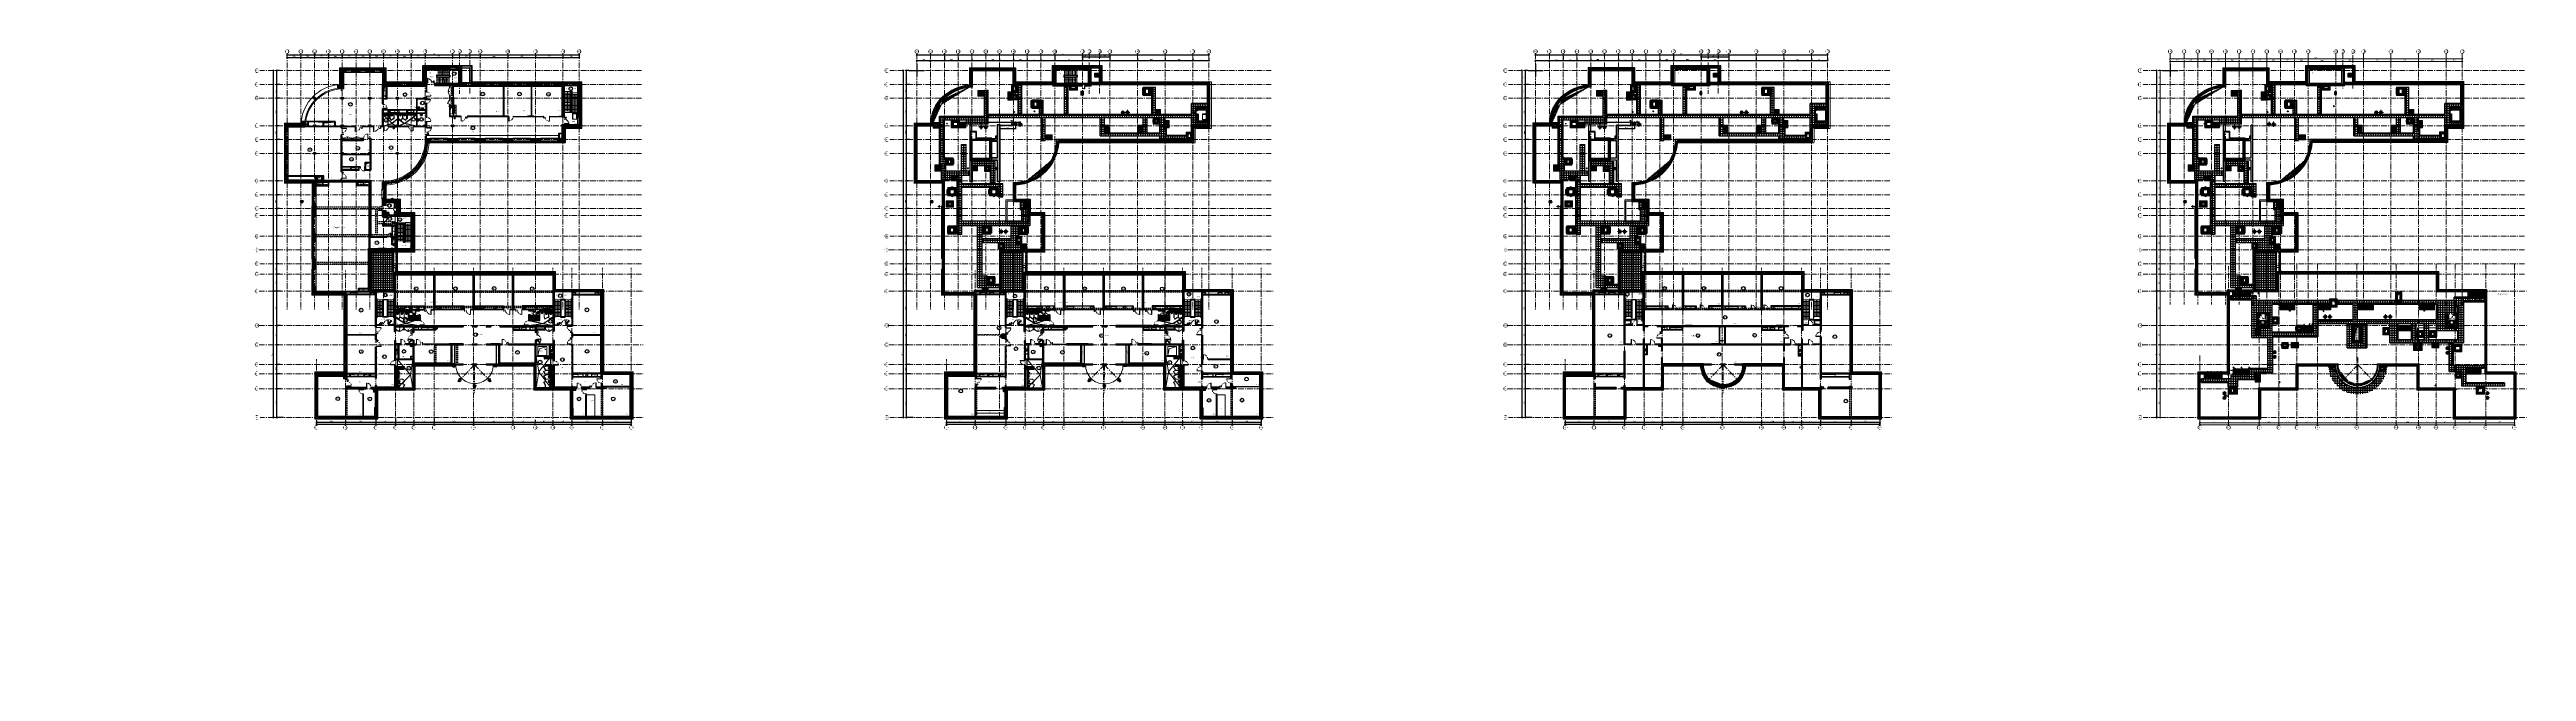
# Model space of a CAD drawing. Header units: millimetres. Extents: x -8689834 to 9419935, y 0 to 135940.
# Drawn here: x 0 to 538588, y 0 to 135163 of the extents above; entities that cross this region are included whole.
import ezdxf
from ezdxf import colors
from ezdxf.entities.mleader import LeaderData, LeaderLine
from ezdxf.enums import TextEntityAlignment as Align
from ezdxf.math import Vec2, Vec3

# ---------------------------------------------------------------- set-up
doc = ezdxf.new("R2010")
doc.units = ezdxf.units.MM
doc.header["$MEASUREMENT"] = 0
for name, pattern in [('ACAD_ISO02W100', [15, 12, -3]), ('ACAD_ISO03W100', [30, 12, -18]), ('ADSK_Штриховая_ш2 п1', [3, 2, -1]), ('CENTER', [2, 1.25, -0.25, 0.25, -0.25]), ('DASH', [0.375, 0.25, -0.125]), ('DASHED', [19.05, 12.7, -6.35]), ('HIDDEN', [6, 4, -2]), ('HIDDEN2', [4.7625, 3.175, -1.5875])]:
    doc.linetypes.add(name, pattern=pattern)
doc.layers.get('0').update_dxf_attribs({"color": 250, "lineweight": 9})
for name, color, linetype, lineweight in [('!!!_АР_отделка', 92, 'Continuous', 13), ('!!!_АР_перегородки блоки', 7, 'Continuous', 5), ('18_АР_Водостоки', 7, 'Continuous', 18), ('_TEXT', 189, 'Continuous', 30), ('_ВК-К1', 14, 'Continuous', 40), ('_ВК-шахты', 3, 'Continuous', 30), ('АР штриховка стен', 250, 'Continuous', 9), ('АР_ ДВЕРИ', 250, 'Continuous', 13), ('АР_Витраж', 4, 'Continuous', 15), ('АР_Воронки н', 82, 'Continuous', 9), ('АР_ГКЛ', 250, 'Continuous', 5), ('АР_Двери', 175, 'Continuous', 18), ('АР_Двери фасада', 1, 'Continuous', 15), ('АР_Карниз', 22, 'Continuous', 9), ('АР_Колонны', 250, 'Continuous', 30), ('АР_Колонны Штрих', 250, 'Continuous', 5), ('АР_Лестницы', 250, 'Continuous', 15), ('АР_Лестницы ограждение', 94, 'Continuous', 25), ('АР_Маркер экспликации', 239, 'Continuous', 13), ('АР_Навесной фасад', 190, 'Continuous', 5), ('АР_Номер помещения', 1, 'Continuous', 25), ('АР_Окна', 4, 'Continuous', 0), ('АР_Окна БЛОК', 250, 'Continuous', 13), ('АР_Оси', 7, 'Continuous', 9), ('АР_Оси размеры', 7, 'Continuous', 9), ('АР_Отметки', 250, 'Continuous', 15), ('АР_Парапет', 142, 'Continuous', 30), ('АР_Перегородки витражные', 152, 'Continuous', 13), ('АР_Перегородки газоблок', 165, 'Continuous', 30), ('АР_Перегородки газоблок_Штрих', 165, 'Continuous', 5), ('АР_Перегородки ГКЛ', 215, 'Continuous', 9), ('АР_Перегородки кирпич', 244, 'Continuous', 30), ('АР_Перегородки пеноблок', 174, 'Continuous', 25), ('АР_Перегородки сантехнические', 216, 'Continuous', 9), ('АР_Перегородки_кирпич_Штрих', 244, 'Continuous', 5), ('АР_Подоконники', 163, 'Continuous', 9), ('АР_Помещения_площадь', 19, 'Continuous', 9), ('АР_Размеры дверей', 15, 'Continuous', 0), ('АР_стены', 250, 'Continuous', 30), ('АР_Сущ Несущая стена', 216, 'Continuous', 30), ('АР_Тонкие', 250, 'Continuous', 5), ('АР_Тонкие линие построения', 251, 'Continuous', 9), ('АР_Утеплитель', 154, 'Continuous', 9), ('АР_Шкафы ЭОМ', 1, 'Continuous', 0), ('АР_Штрих утеплитель', 24, 'Continuous', 13), ('АР_Штриховка кирпич', 250, 'Continuous', 9), ('АР_Штриховка монолит', 250, 'Continuous', 9), ('Выноски разрезов_Ном._пера__1', 7, 'Continuous', 13), ('Двери ARCHICAD_Ном._пера__1', 7, 'Continuous', 15), ('Двери ARCHICAD_Ном._пера__120', 7, 'Continuous', 5), ('Двери ARCHICAD_Ном._пера__41', 7, 'Continuous', 20), ('Задания на лючки', 32, 'Continuous', 15), ('М_проемы ОВ 4-5эт', 172, 'Continuous', 30), ('ОБОРУДОВАНИЕ', 253, 'Continuous', 5), ('Пер раздвиж', 7, 'Continuous', 25), ('перекр 0.3', 181, 'Continuous', 30), ('Подвал', 250, 'Continuous', 30), ('ПРОЕМЫ ОВ', 173, 'Continuous', 50), ('пунктир', 251, 'Continuous', 13), ('Размер шахт', 95, 'Continuous', 9), ('Сан.техника', 153, 'Continuous', 9), ('Сантехнические приборы', 7, 'Continuous', 9), ('Специальное оборудование', 7, 'Continuous', 9), ('СТЕНЫ кирпич ЛИДЕР', 250, 'Continuous', 15), ('ТХ_мебель передв', 250, 'Continuous', 13), ('ТХ_мебель_стац', 250, 'Continuous', 13), ('Шахта АВТ', 12, 'Continuous', 9), ('Эвакуация', 7, 'Continuous', 9)]:
    doc.layers.add(name, color=color, linetype=linetype, lineweight=lineweight)
for name, color, linetype in [('Aks_скрытые_линии', 7, 'HIDDEN'), ('Aks_Схема', 3, 'Continuous'), ('АР_Кровля дорожки', 245, 'Continuous'), ('АР_новое окно', 155, 'Continuous'), ('АР_Отверстия', 251, 'Continuous'), ('АР_Таблицы', 250, 'Continuous'), ('Двери ARCHICAD', 7, 'Continuous'), ('Козырек', 7, 'Continuous'), ('М_0_ВД1', 1, 'Continuous'), ('М_0_ПД2', 181, 'Continuous'), ('М_3_транзиты 7эт', 112, 'Continuous'), ('М_выходы на кровлю', 1, 'Continuous'), ('М_дефлектор', 122, 'Continuous'), ('М_проемы ОВ', 30, 'Continuous'), ('М_проемы ОВ вч', 210, 'Continuous'), ('М_шахты ВЕ на покрытии', 30, 'Continuous'), ('Строит. поддон', 7, 'Continuous'), ('Тонкая', 7, 'Continuous'), ('ТХ ОБОРУДОВАНИЕ', 250, 'Continuous'), ('ТХ_дозаторы', 7, 'Continuous'), ('ТХ_обор_бытовое', 14, 'Continuous'), ('ТХ_подиум скрыть', 7, 'Continuous'), ('ТХ_размеры', 240, 'Continuous'), ('ТХ_сантехника', 253, 'Continuous')]:
    doc.layers.add(name, color=color, linetype=linetype)
doc.layers.add('АР_Закладка сущ.проема', color=7, linetype='Continuous', lineweight=30, true_color=0xc70000)
doc.layers.add('Ригели', color=4, linetype='ADSK_Штриховая_ш2 п1', lineweight=30, true_color=0x00ffff)
doc.layers.get('0').freeze()
doc.styles.add('ICOCPEUR', font='isocpeur.ttf')
doc.styles.add('ISOCPEUR', font='isocpeur.ttf', dxfattribs={"width": 0.7})
doc.styles.add('RomanS', font='isocpeur.ttf')
doc.styles.get("Standard").update_dxf_attribs({"font": 'isocpeur.ttf', "width": 0.7})
doc.styles.add('ГОСТ 2.304', font='isocpeur.ttf', dxfattribs={"width": 0.7})
doc.styles.add('СГЕНЕРИР_СТИЛЬ_1', font='arial.ttf')
doc.styles.add('стиль5', font='isocpeur.ttf', dxfattribs={"width": 0.8, "height": 180})
doc.dimstyles.new('R_100', dxfattribs={"dimtxt": 270, "dimasz": 120, "dimexe": 100, "dimexo": 0, "dimgap": 60, "dimtad": 1, "dimdec": 0, "dimrnd": 5, "dimzin": 0, "dimdsep": 46, "dimtxsty": 'ISOCPEUR', "dimblk": 'ARCHTICK', "dimcen": 0, "dimdle": 100, "dimclrd": 256, "dimclre": 256, "dimclrt": 256, "dimadec": 0, "dimazin": 0, "dimtfac": 2, "dimtdec": 0, "dimtofl": 0, "dimtmove": 1, "dimatfit": 3, "dimfxl": 1, "dimtvp": 3, "dimtolj": 1, "dimtzin": 0, "dimarcsym": 0})
doc.dimstyles.new('СПДС', dxfattribs={"dimscale": 100, "dimtxt": 2.5, "dimasz": 2.5, "dimexe": 1.5, "dimexo": 0, "dimgap": 1, "dimtad": 1, "dimdec": 0, "dimrnd": 1, "dimtxsty": 'ГОСТ 2.304', "dimblk": 'OBLIQUE', "dimcen": 2.5, "dimdle": 1.5, "dimadec": 0, "dimazin": 2, "dimtfac": 0.75, "dimtdec": 0, "dimtmove": 1, "dimatfit": 3, "dimfxl": 1, "dimtolj": 1, "dimarcsym": 1})
doc.dimstyles.new('Тимур', dxfattribs={"dimscale": 100, "dimtxt": 250, "dimasz": 1.5, "dimexe": 1, "dimexo": 0, "dimgap": 0.5, "dimtad": 1, "dimdec": 0, "dimrnd": 10, "dimzin": 12, "dimdsep": 46, "dimtxsty": 'RomanS', "dimblk1": 'OBLIQUE', "dimblk2": 'OBLIQUE', "dimsah": 1, "dimcen": 3, "dimdle": 1, "dimclrd": 256, "dimclre": 256, "dimclrt": 256, "dimadec": 0, "dimazin": 0, "dimtfac": 0.666667, "dimtdec": 0, "dimtmove": 0, "dimatfit": 3, "dimldrblk": 'OBLIQUE', "dimfxl": 1, "dimtvp": 1, "dimtolj": 1, "dimtzin": 12, "dimlwd": -1, "dimlwe": -1, "dimarcsym": 0})
pattern_1 = [(45, (-750086.02, 104359.21), (-61.871843, 61.871843), []), (135, (-750086.02, 104359.21), (-61.871843, -61.871843), [])]
pattern_2 = [(50, (0, 0), (215.178055, -18.82564), [22.5, -247.5]), (355, (0, 0), (-41.6254, 225.65764), [18, -198]), (100.451444, (17.93, -1.57), (173.55265, 206.832), [19.12206, -210.34263]), (46.1842, (0, 60), (320.1724, -49.65578), [33.75, -371.25]), (96.635635, (26.68, 55.86), (280.39858, 292.23558), [28.6831, -315.51413]), (351.18416, (0, 60), (280.39858, 292.23558), [27, -297]), (21, (30, 45), (179.072116, -120.78567), [22.5, -247.5]), (326, (30, 45), (72.9946, 217.54501), [18, -198]), (71.451445, (44.92, 34.93), (252.06671, 96.75935), [19.12206, -210.34263]), (37.5, (0, 0), (3.647957, 99.868156), [0, -195.6, 0, -201, 0, -198.75]), (7.5, (0, 0), (78.92086, 118.323514), [0, -114.6, 0, -191.1, 0, -75.75]), (327.5, (-66.9, 0), (160.146731, -6.766462), [0, -75, 0, -234, 0, -310.5]), (317.5, (-96.9, 0), (174.95585, 30.031495), [0, -97.5, 0, -155.4, 0, -220.5])]
pattern_3 = [(45, (-23384.62, 0), (-123.74369, 123.74369), []), (45, (-23260.87, 0), (-123.74369, 123.74369), [218.75, -43.75, 0, -43.75])]
pattern_4 = [(45, (-893737.25, 164426.86), (-132.58252, 132.58252), []), (45, (-893648.86, 164426.86), (-132.58252, 132.58252), [])]
pattern_5 = [(45, (-925887.25, 164426.86), (-132.58252, 132.58252), []), (45, (-925798.86, 164426.86), (-132.58252, 132.58252), [])]
pattern_6 = [(45, (-893604.2, 164822.8), (-132.58252, 132.58252), []), (45, (-893515.82, 164822.8), (-132.58252, 132.58252), [])]
pattern_7 = [(45, (-887024.17, 104359.21), (-61.871843, 61.871843), []), (135, (-887024.17, 104359.21), (-61.871843, -61.871843), [])]
pattern_8 = [(50, (-280, -9e-11), (215.17805, -18.82564), [22.5, -247.5]), (355, (-280, -9e-11), (-41.6254, 225.65764), [18, -198]), (100.45144, (-262.07, -1.57), (173.55265, 206.832), [19.12206, -210.34263]), (46.1842, (-280, 60), (320.1724, -49.6558), [33.75, -371.25]), (96.63564, (-253.32, 55.86), (280.3986, 292.2356), [28.6831, -315.5141]), (351.18416, (-280, 60), (280.3986, 292.2356), [27, -297]), (21, (-250, 45), (179.07212, -120.78567), [22.5, -247.5]), (326, (-250, 45), (72.9946, 217.545), [18, -198]), (71.45144, (-235.08, 34.93), (252.0667, 96.75935), [19.12206, -210.34263]), (37.5, (-280, -9e-11), (3.647957, 99.868156), [0, -195.6, 0, -201, 0, -198.75]), (7.5, (-280, -9e-11), (78.92086, 118.32351), [0, -114.6, 0, -191.1, 0, -75.75]), (327.5, (-346.9, -9e-11), (160.14673, -6.76646), [0, -75, 0, -234, 0, -310.5]), (317.5, (-376.9, -9e-11), (174.95585, 30.0315), [0, -97.5, 0, -155.4, 0, -220.5])]
pattern_9 = [(50, (-20, 0), (215.17805, -18.82564), [22.5, -247.5]), (355, (-20, 0), (-41.6254, 225.65764), [18, -198]), (100.45144, (-2.07, -1.57), (173.55265, 206.832), [19.12206, -210.34263]), (46.1842, (-20, 60), (320.1724, -49.6558), [33.75, -371.25]), (96.63564, (6.68, 55.86), (280.3986, 292.2356), [28.6831, -315.5141]), (351.18416, (-20, 60), (280.3986, 292.2356), [27, -297]), (21, (10, 45), (179.07212, -120.78567), [22.5, -247.5]), (326, (10, 45), (72.9946, 217.545), [18, -198]), (71.45144, (24.92, 34.93), (252.0667, 96.75935), [19.12206, -210.34263]), (37.5, (-20, 0), (3.647957, 99.868156), [0, -195.6, 0, -201, 0, -198.75]), (7.5, (-20, 0), (78.92086, 118.32351), [0, -114.6, 0, -191.1, 0, -75.75]), (327.5, (-86.9, 0), (160.14673, -6.76646), [0, -75, 0, -234, 0, -310.5]), (317.5, (-116.9, 0), (174.95585, 30.0315), [0, -97.5, 0, -155.4, 0, -220.5])]
pattern_10 = [(50, (0, -100), (215.17805, -18.82564), [22.5, -247.5]), (355, (0, -100), (-41.6254, 225.65764), [18, -198]), (100.451444, (17.93, -101.57), (173.55265, 206.832), [19.12206, -210.34263]), (46.1842, (0, -40), (320.1724, -49.65578), [33.75, -371.25]), (96.63564, (26.68, -44.14), (280.3986, 292.23558), [28.6831, -315.51413]), (351.18416, (0, -40), (280.3986, 292.2356), [27, -297]), (21, (30, -55), (179.07212, -120.78567), [22.5, -247.5]), (326, (30, -55), (72.9946, 217.54501), [18, -198]), (71.451445, (44.92, -65.07), (252.06671, 96.75935), [19.12206, -210.34263]), (37.5, (0, -100), (3.647957, 99.868156), [0, -195.6, 0, -201, 0, -198.75]), (7.5, (0, -100), (78.92086, 118.323514), [0, -114.6, 0, -191.1, 0, -75.75]), (327.5, (-66.9, -100), (160.14673, -6.766462), [0, -75, 0, -234, 0, -310.5]), (317.5, (-96.9, -100), (174.95585, 30.031495), [0, -97.5, 0, -155.4, 0, -220.5])]
pattern_11 = [(50, (0, 100), (215.17805, -18.82564), [22.5, -247.5]), (355, (0, 100), (-41.6254, 225.65764), [18, -198]), (100.45144, (17.93, 98.43), (173.55265, 206.832), [19.12206, -210.34263]), (46.1842, (0, 160), (320.1724, -49.65578), [33.75, -371.25]), (96.63564, (26.68, 155.86), (280.3986, 292.23558), [28.6831, -315.51413]), (351.18416, (0, 160), (280.3986, 292.2356), [27, -297]), (21, (30, 145), (179.07212, -120.78567), [22.5, -247.5]), (326, (30, 145), (72.9946, 217.54501), [18, -198]), (71.451445, (44.92, 134.93), (252.06671, 96.75935), [19.12206, -210.34263]), (37.5, (0, 100), (3.647957, 99.868156), [0, -195.6, 0, -201, 0, -198.75]), (7.5, (0, 100), (78.92086, 118.323514), [0, -114.6, 0, -191.1, 0, -75.75]), (327.5, (-66.9, 100), (160.14673, -6.766462), [0, -75, 0, -234, 0, -310.5]), (317.5, (-96.9, 100), (174.95585, 30.031495), [0, -97.5, 0, -155.4, 0, -220.5])]
pattern_12 = [(50, (0, 220), (215.17805, -18.82564), [22.5, -247.5]), (355, (0, 220), (-41.6254, 225.65764), [18, -198]), (100.45144, (17.93, 218.44), (173.55265, 206.832), [19.12206, -210.34263]), (46.1842, (0, 280), (320.1724, -49.6558), [33.75, -371.25]), (96.63564, (26.68, 275.87), (280.3986, 292.2356), [28.6831, -315.5141]), (351.18416, (0, 280), (280.3986, 292.2356), [27, -297]), (21, (30, 265), (179.07212, -120.78567), [22.5, -247.5]), (326, (30, 265), (72.9946, 217.545), [18, -198]), (71.45144, (44.92, 254.94), (252.0667, 96.75935), [19.12206, -210.34263]), (37.5, (0, 220.005), (3.647957, 99.868156), [0, -195.6, 0, -201, 0, -198.75]), (7.5, (0, 220.01), (78.92086, 118.32351), [0, -114.6, 0, -191.1, 0, -75.75]), (327.5, (-66.9, 220.005), (160.14673, -6.76646), [0, -75, 0, -234, 0, -310.5]), (317.5, (-96.9, 220), (174.95585, 30.0315), [0, -97.5, 0, -155.4, 0, -220.5])]
pattern_13 = [(50, (0, 220), (215.17805, -18.82564), [22.5, -247.5]), (355, (0, 220), (-41.6254, 225.65764), [18, -198]), (100.45144, (17.93, 218.44), (173.55265, 206.832), [19.12206, -210.34263]), (46.1842, (0, 280), (320.1724, -49.65578), [33.75, -371.25]), (96.63564, (26.68, 275.87), (280.3986, 292.2356), [28.6831, -315.51413]), (351.18416, (0, 280), (280.3986, 292.2356), [27, -297]), (21, (30, 265), (179.07212, -120.78567), [22.5, -247.5]), (326, (30, 265), (72.9946, 217.54501), [18, -198]), (71.45144, (44.92, 254.94), (252.06671, 96.75935), [19.12206, -210.34263]), (37.5, (0, 220.005), (3.647957, 99.868156), [0, -195.6, 0, -201, 0, -198.75]), (7.5, (0, 220.01), (78.92086, 118.323514), [0, -114.6, 0, -191.1, 0, -75.75]), (327.5, (-66.9, 220.005), (160.14673, -6.766462), [0, -75, 0, -234, 0, -310.5]), (317.5, (-96.9, 220), (174.95585, 30.031495), [0, -97.5, 0, -155.4, 0, -220.5])]
pattern_14 = [(45, (-622033.2, 165205.58), (-123.743687, 123.743687), []), (45, (-621909.45, 165205.58), (-123.743687, 123.743687), [218.75, -43.75, 0, -43.75])]
pattern_15 = [(50, (0, 269.93), (215.178055, -18.82564), [22.5, -247.5]), (355, (0, 269.93), (-41.6254, 225.65764), [18, -198]), (100.451444, (17.93, 268.36), (173.55265, 206.832), [19.12206, -210.34263]), (46.1842, (0, 329.93), (320.1724, -49.65578), [33.75, -371.25]), (96.63564, (26.68, 325.8), (280.39858, 292.23558), [28.6831, -315.51413]), (351.18416, (0, 329.93), (280.39858, 292.23558), [27, -297]), (21, (30, 314.93), (179.072116, -120.78567), [22.5, -247.5]), (326, (30, 314.93), (72.9946, 217.54501), [18, -198]), (71.451445, (44.92, 304.86), (252.06671, 96.75935), [19.12206, -210.34263]), (37.5, (0, 269.93), (3.647957, 99.868156), [0, -195.6, 0, -201, 0, -198.75]), (7.5, (0, 269.93), (78.92086, 118.323514), [0, -114.6, 0, -191.1, 0, -75.75]), (327.5, (-66.9, 269.93), (160.146731, -6.766462), [0, -75, 0, -234, 0, -310.5]), (317.5, (-96.9, 269.93), (174.95585, 30.031495), [0, -97.5, 0, -155.4, 0, -220.5])]
pattern_16 = [(50, (0.03, 270.04), (215.178055, -18.82564), [22.5, -247.5]), (355, (0.03, 270.04), (-41.6254, 225.65764), [18, -198]), (100.451444, (17.96, 268.47), (173.55265, 206.832), [19.12206, -210.34263]), (46.1842, (0.03, 330.04), (320.1724, -49.65578), [33.75, -371.25]), (96.63564, (26.7, 325.9), (280.39858, 292.23558), [28.6831, -315.51413]), (351.18416, (0.03, 330.04), (280.39858, 292.23558), [27, -297]), (21, (30.03, 315.04), (179.07212, -120.78567), [22.5, -247.5]), (326, (30.03, 315.04), (72.9946, 217.54501), [18, -198]), (71.451445, (44.95, 304.97), (252.06671, 96.75935), [19.12206, -210.34263]), (37.5, (0.03, 270.04), (3.647957, 99.868156), [0, -195.6, 0, -201, 0, -198.75]), (7.5, (0.03, 270.04), (78.92086, 118.323514), [0, -114.6, 0, -191.1, 0, -75.75]), (327.5, (-66.87, 270.04), (160.14673, -6.766462), [0, -75, 0, -234, 0, -310.5]), (317.5, (-96.87, 270.04), (174.95585, 30.031495), [0, -97.5, 0, -155.4, 0, -220.5])]
pattern_17 = [(45, (-615542.02, 104359.21), (-61.871843, 61.871843), []), (135, (-615542.02, 104359.21), (-61.871843, -61.871843), [])]
pattern_18 = [(45, (271876.31, 3e-09), (-61.87184, 61.87184), []), (135, (271876.31, 3e-09), (-61.87184, -61.87184), [])]
pattern_19 = [(90, (271876.31, 3e-09), (-87.5, 0), []), (180, (271876.31, 3e-09), (-7e-15, -87.5), [])]
pattern_20 = [(45, (134938.14, 0), (-61.87184, 61.87184), []), (135, (134938.14, 0), (-61.87184, -61.87184), [])]
pattern_21 = [(90, (134938.14, 0), (-87.5, 0), []), (180, (134938.14, 0), (-7e-15, -87.5), [])]
pattern_22 = [(45, (0, 120), (-132.58252, 132.58252), []), (45, (88.39, 120), (-132.58252, 132.58252), [])]
pattern_23 = [(50, (134544, 0), (215.17805, -18.82564), [22.5, -247.5]), (355, (134544, 0), (-41.6254, 225.65764), [18, -198]), (100.45144, (134561.93, -1.57), (173.55265, 206.832), [19.12206, -210.34263]), (46.1842, (134544, 60), (320.1724, -49.65578), [33.75, -371.25]), (96.63564, (134570.68, 55.86), (280.3986, 292.23558), [28.6831, -315.51413]), (351.18416, (134544, 60), (280.3986, 292.2356), [27, -297]), (21, (134574, 45), (179.07212, -120.78567), [22.5, -247.5]), (326, (134574, 45), (72.9946, 217.54501), [18, -198]), (71.451445, (134588.92, 34.93), (252.06671, 96.75935), [19.12206, -210.34263]), (37.5, (134544, 0), (3.647957, 99.868156), [0, -195.6, 0, -201, 0, -198.75]), (7.5, (134544, 0), (78.92086, 118.323514), [0, -114.6, 0, -191.1, 0, -75.75]), (327.5, (134477.1, 0), (160.14673, -6.766462), [0, -75, 0, -234, 0, -310.5]), (317.5, (134447.1, 0), (174.95585, 30.031495), [0, -97.5, 0, -155.4, 0, -220.5])]
pattern_24 = [(50, (134544, -7e-12), (215.17805, -18.82564), [22.5, -247.5]), (355, (134544, -7e-12), (-41.6254, 225.65764), [18, -198]), (100.45144, (134561.93, -1.57), (173.55265, 206.832), [19.12206, -210.34263]), (46.1842, (134544, 60), (320.1724, -49.65578), [33.75, -371.25]), (96.63564, (134570.68, 55.86), (280.3986, 292.23558), [28.6831, -315.51413]), (351.18416, (134544, 60), (280.3986, 292.2356), [27, -297]), (21, (134574, 45), (179.07212, -120.78567), [22.5, -247.5]), (326, (134574, 45), (72.9946, 217.54501), [18, -198]), (71.451445, (134588.92, 34.93), (252.06671, 96.75935), [19.12206, -210.34263]), (37.5, (134544, -7e-12), (3.647957, 99.868156), [0, -195.6, 0, -201, 0, -198.75]), (7.5, (134544, -7e-12), (78.92086, 118.323514), [0, -114.6, 0, -191.1, 0, -75.75]), (327.5, (134477.1, -7e-12), (160.14673, -6.766462), [0, -75, 0, -234, 0, -310.5]), (317.5, (134447.1, -7e-12), (174.95585, 30.031495), [0, -97.5, 0, -155.4, 0, -220.5])]
pattern_25 = [(50, (134544, -100), (215.17805, -18.82564), [22.5, -247.5]), (355, (134544, -100), (-41.6254, 225.65764), [18, -198]), (100.451444, (134561.93, -101.57), (173.55265, 206.832), [19.12206, -210.34263]), (46.1842, (134544, -40), (320.1724, -49.65578), [33.75, -371.25]), (96.63564, (134570.68, -44.14), (280.3986, 292.23558), [28.6831, -315.51413]), (351.18416, (134544, -40), (280.3986, 292.2356), [27, -297]), (21, (134574, -55), (179.07212, -120.78567), [22.5, -247.5]), (326, (134574, -55), (72.9946, 217.54501), [18, -198]), (71.451445, (134588.92, -65.07), (252.06671, 96.75935), [19.12206, -210.34263]), (37.5, (134544, -100), (3.647957, 99.868156), [0, -195.6, 0, -201, 0, -198.75]), (7.5, (134544, -100), (78.92086, 118.323514), [0, -114.6, 0, -191.1, 0, -75.75]), (327.5, (134477.1, -100), (160.14673, -6.766462), [0, -75, 0, -234, 0, -310.5]), (317.5, (134447.1, -100), (174.95585, 30.031495), [0, -97.5, 0, -155.4, 0, -220.5])]
pattern_26 = [(90, (519330.2, 120390.27), (-500, 0), []), (180, (519330.2, 120390.27), (-3e-14, -500), [])]
pattern_27 = [(90, (508874.3, 75595.77), (-500, 0), []), (180, (508874.3, 75595.77), (-3e-14, -500), [])]
pattern_28 = [(45, (-138000.9, -1e-11), (-61.871843, 61.871843), []), (135, (-138000.9, -1e-11), (-61.871843, -61.871843), [])]
pattern_29 = [(45, (-138000.9, -1e-11), (-132.58252, 132.58252), []), (45, (-137912.5, -1e-11), (-132.58252, 132.58252), [])]
pattern_30 = [(90, (381329.3, 120390.27), (-500, 0), []), (180, (381329.3, 120390.27), (-3e-14, -500), [])]
pattern_31 = [(45, (-272544.9, -1e-11), (-61.871843, 61.871843), []), (135, (-272544.9, -1e-11), (-61.871843, -61.871843), [])]
pattern_32 = [(45, (-272544.9, -1e-11), (-132.58252, 132.58252), []), (45, (-272456.5, -1e-11), (-132.58252, 132.58252), [])]
pattern_33 = [(90, (246785.3, 120390.27), (-500, 0), []), (180, (246785.3, 120390.27), (-3e-14, -500), [])]
pattern_34 = [(53.70590696, (-327246.9913, -7413.0294), (-1.279508033, 0.939689014), []), (143.70590696, (-327246.9913, -7413.0294), (-0.939689014, -1.279508033), [])]
pattern_35 = [(335.76716334, (-69115.3163, 318510.941), (0.651582564, 1.447617495), []), (65.76716334, (-69115.3163, 318510.941), (-1.447617495, 0.651582564), [])]
pattern_36 = [(44.2187078, (-323957.523, 46166.5203), (-1.107121144, 1.137734162), []), (134.2187078, (-323957.523, 46166.5203), (-1.137734162, -1.107121144), [])]
pattern_37 = [(338.04940424, (-81729.988, 315286.4842), (0.593418572, 1.4724166015), []), (68.04940424, (-81729.988, 315286.4842), (-1.4724166015, 0.593418572), [])]
pattern_38 = [(69.592919, (-312533.4256, -91758.6184), (-1.487866759, 0.553542011), []), (159.592919, (-312533.4256, -91758.6184), (-0.553542011, -1.487866759), [])]
pattern_39 = [(58.33280903, (-324780.0052, -27616.5265), (-1.351140091, 0.833412685), []), (148.33280903, (-324780.0052, -27616.5265), (-0.833412685, -1.351140091), [])]
pattern_40 = [(71.9467675, (-309002.9552, -109059.6925), (-1.5093457934, 0.491966997), []), (161.9467675, (-309002.9552, -109059.6925), (-0.491966997, -1.5093457934), [])]
pattern_41 = [(63.44885465, (-321399.7327, -56959.4203), (-1.420075431, 0.709606948), []), (153.44885465, (-321399.7327, -56959.4203), (-0.709606948, -1.420075431), [])]

# ---------------------------------------------------------------- blocks, each defined once
blk = doc.blocks.new('_Oblique')
at = {"color": 0, "linetype": 'ByBlock', "lineweight": -2}
blk.add_line((-0.5, -0.5), (0.5, 0.5), dxfattribs=at)
blk = doc.blocks.new('*D225')
at = {"layer": 'АР_Оси размеры', "color": 0, "lineweight": -2, "ltscale": 100, "transparency": 16777216}
for p, q in [((187267, 61456), (186218, 61456)), ((186368, 55056), (186368, 61606)), ((187802, 55206), (186218, 55206))]:
    blk.add_line(p, q, dxfattribs=at)
at = {"layer": 'АР_Оси размеры', "color": 0, "lineweight": -2, "ltscale": 100, "transparency": 16777216, "xscale": 250, "yscale": 250, "zscale": 250}
for p, rotation in [((186368, 61456), 90), ((186368, 55206), 270)]:
    blk.add_blockref('_Oblique', p, dxfattribs=dict(at, rotation=rotation))
at = {"layer": 'АР_Оси размеры', "color": 0, "ltscale": 100, "transparency": 16777216, "insert": (186143, 58331), "char_height": 250, "attachment_point": 5, "rotation": 90, "style": 'ГОСТ 2.304'}
blk.add_mtext('\\A1;6250', dxfattribs=at)
blk = doc.blocks.new('*D226')
at = {"layer": 'АР_Оси размеры', "color": 0, "lineweight": -2, "ltscale": 100, "transparency": 16777216}
for p, q in [((187189, 64716), (186218, 64716)), ((186368, 61306), (186368, 64866)), ((187267, 61456), (186218, 61456))]:
    blk.add_line(p, q, dxfattribs=at)
at = {"layer": 'АР_Оси размеры', "color": 0, "lineweight": -2, "ltscale": 100, "transparency": 16777216, "xscale": 250, "yscale": 250, "zscale": 250}
for p, rotation in [((186368, 64716), 90), ((186368, 61456), 270)]:
    blk.add_blockref('_Oblique', p, dxfattribs=dict(at, rotation=rotation))
at = {"layer": 'АР_Оси размеры', "color": 0, "ltscale": 100, "transparency": 16777216, "insert": (186143, 63086), "char_height": 250, "attachment_point": 5, "rotation": 90, "style": 'ГОСТ 2.304'}
blk.add_mtext('\\A1;3260', dxfattribs=at)
blk = doc.blocks.new('*D227')
at = {"layer": 'АР_Оси размеры', "color": 0, "lineweight": -2, "ltscale": 100, "transparency": 16777216}
for p, q in [((187116, 66746), (186218, 66746)), ((187189, 64716), (186218, 64716)), ((186368, 64566), (186368, 66896))]:
    blk.add_line(p, q, dxfattribs=at)
at = {"layer": 'АР_Оси размеры', "color": 0, "lineweight": -2, "ltscale": 100, "transparency": 16777216, "xscale": 250, "yscale": 250, "zscale": 250}
for p, rotation in [((186368, 66746), 90), ((186368, 64716), 270)]:
    blk.add_blockref('_Oblique', p, dxfattribs=dict(at, rotation=rotation))
at = {"layer": 'АР_Оси размеры', "color": 0, "ltscale": 100, "transparency": 16777216, "insert": (186143, 65731), "char_height": 250, "attachment_point": 5, "rotation": 90, "style": 'ГОСТ 2.304'}
blk.add_mtext('\\A1;2030', dxfattribs=at)
blk = doc.blocks.new('*D228')
at = {"layer": 'АР_Оси размеры', "color": 0, "lineweight": -2, "ltscale": 100, "transparency": 16777216}
for p, q in [((186718, 70996), (186218, 70996)), ((186368, 66596), (186368, 71146)), ((187116, 66746), (186218, 66746))]:
    blk.add_line(p, q, dxfattribs=at)
at = {"layer": 'АР_Оси размеры', "color": 0, "lineweight": -2, "ltscale": 100, "transparency": 16777216, "xscale": 250, "yscale": 250, "zscale": 250}
for p, rotation in [((186368, 70996), 90), ((186368, 66746), 270)]:
    blk.add_blockref('_Oblique', p, dxfattribs=dict(at, rotation=rotation))
at = {"layer": 'АР_Оси размеры', "color": 0, "ltscale": 100, "transparency": 16777216, "insert": (186143, 68871), "char_height": 250, "attachment_point": 5, "rotation": 90, "style": 'ГОСТ 2.304'}
blk.add_mtext('\\A1;4250', dxfattribs=at)
blk = doc.blocks.new('*D229')
at = {"layer": 'АР_Оси размеры', "color": 0, "lineweight": -2, "ltscale": 100, "transparency": 16777216}
for p, q in [((187186, 75166), (186218, 75166)), ((186718, 70996), (186218, 70996)), ((186368, 70846), (186368, 75316))]:
    blk.add_line(p, q, dxfattribs=at)
at = {"layer": 'АР_Оси размеры', "color": 0, "lineweight": -2, "ltscale": 100, "transparency": 16777216, "xscale": 250, "yscale": 250, "zscale": 250}
for p, rotation in [((186368, 75166), 90), ((186368, 70996), 270)]:
    blk.add_blockref('_Oblique', p, dxfattribs=dict(at, rotation=rotation))
at = {"layer": 'АР_Оси размеры', "color": 0, "ltscale": 100, "transparency": 16777216, "insert": (186143, 73081), "char_height": 250, "attachment_point": 5, "rotation": 90, "style": 'ГОСТ 2.304'}
blk.add_mtext('\\A1;4170', dxfattribs=at)
blk = doc.blocks.new('*D230')
at = {"layer": 'АР_Оси размеры', "color": 0, "lineweight": -2, "ltscale": 100, "transparency": 16777216}
for p, q in [((187247, 82686), (186218, 82686)), ((186368, 75016), (186368, 82836)), ((187186, 75166), (186218, 75166))]:
    blk.add_line(p, q, dxfattribs=at)
at = {"layer": 'АР_Оси размеры', "color": 0, "lineweight": -2, "ltscale": 100, "transparency": 16777216, "xscale": 250, "yscale": 250, "zscale": 250}
for p, rotation in [((186368, 82686), 90), ((186368, 75166), 270)]:
    blk.add_blockref('_Oblique', p, dxfattribs=dict(at, rotation=rotation))
at = {"layer": 'АР_Оси размеры', "color": 0, "ltscale": 100, "transparency": 16777216, "insert": (186143, 78926), "char_height": 250, "attachment_point": 5, "rotation": 90, "style": 'ГОСТ 2.304'}
blk.add_mtext('\\A1;7520', dxfattribs=at)
blk = doc.blocks.new('*D231')
at = {"layer": 'АР_Оси размеры', "color": 0, "lineweight": -2, "ltscale": 100, "transparency": 16777216}
for p, q in [((187017, 86351), (186218, 86351)), ((186368, 82536), (186368, 86501)), ((187247, 82686), (186218, 82686))]:
    blk.add_line(p, q, dxfattribs=at)
at = {"layer": 'АР_Оси размеры', "color": 0, "lineweight": -2, "ltscale": 100, "transparency": 16777216, "xscale": 250, "yscale": 250, "zscale": 250}
for p, rotation in [((186368, 86351), 90), ((186368, 82686), 270)]:
    blk.add_blockref('_Oblique', p, dxfattribs=dict(at, rotation=rotation))
at = {"layer": 'АР_Оси размеры', "color": 0, "ltscale": 100, "transparency": 16777216, "insert": (186143, 84518), "char_height": 250, "attachment_point": 5, "rotation": 90, "style": 'ГОСТ 2.304'}
blk.add_mtext('\\A1;3665', dxfattribs=at)
blk = doc.blocks.new('*D232')
at = {"layer": 'АР_Оси размеры', "color": 0, "lineweight": -2, "ltscale": 100, "transparency": 16777216}
for p, q in [((186710, 88601), (186218, 88601)), ((187017, 86351), (186218, 86351)), ((186368, 86201), (186368, 88751))]:
    blk.add_line(p, q, dxfattribs=at)
at = {"layer": 'АР_Оси размеры', "color": 0, "lineweight": -2, "ltscale": 100, "transparency": 16777216, "xscale": 250, "yscale": 250, "zscale": 250}
for p, rotation in [((186368, 88601), 90), ((186368, 86351), 270)]:
    blk.add_blockref('_Oblique', p, dxfattribs=dict(at, rotation=rotation))
at = {"layer": 'АР_Оси размеры', "color": 0, "ltscale": 100, "transparency": 16777216, "insert": (186143, 87476), "char_height": 250, "attachment_point": 5, "rotation": 90, "style": 'ГОСТ 2.304'}
blk.add_mtext('\\A1;2250', dxfattribs=at)
blk = doc.blocks.new('*D233')
at = {"layer": 'АР_Оси размеры', "color": 0, "lineweight": -2, "ltscale": 100, "transparency": 16777216}
for p, q in [((186710, 91601), (186218, 91601)), ((186368, 88451), (186368, 91751)), ((186710, 88601), (186218, 88601))]:
    blk.add_line(p, q, dxfattribs=at)
at = {"layer": 'АР_Оси размеры', "color": 0, "lineweight": -2, "ltscale": 100, "transparency": 16777216, "xscale": 250, "yscale": 250, "zscale": 250}
for p, rotation in [((186368, 91601), 90), ((186368, 88601), 270)]:
    blk.add_blockref('_Oblique', p, dxfattribs=dict(at, rotation=rotation))
at = {"layer": 'АР_Оси размеры', "color": 0, "ltscale": 100, "transparency": 16777216, "insert": (186143, 90101), "char_height": 250, "attachment_point": 5, "rotation": 90, "style": 'ГОСТ 2.304'}
blk.add_mtext('\\A1;3000', dxfattribs=at)
blk = doc.blocks.new('*D234')
at = {"layer": 'АР_Оси размеры', "color": 0, "lineweight": -2, "ltscale": 100, "transparency": 16777216}
for p, q in [((186877, 94601), (186218, 94601)), ((186710, 91601), (186218, 91601)), ((186368, 91451), (186368, 94751))]:
    blk.add_line(p, q, dxfattribs=at)
at = {"layer": 'АР_Оси размеры', "color": 0, "lineweight": -2, "ltscale": 100, "transparency": 16777216, "xscale": 250, "yscale": 250, "zscale": 250}
for p, rotation in [((186368, 94601), 90), ((186368, 91601), 270)]:
    blk.add_blockref('_Oblique', p, dxfattribs=dict(at, rotation=rotation))
at = {"layer": 'АР_Оси размеры', "color": 0, "ltscale": 100, "transparency": 16777216, "insert": (186143, 93101), "char_height": 250, "attachment_point": 5, "rotation": 90, "style": 'ГОСТ 2.304'}
blk.add_mtext('\\A1;3000', dxfattribs=at)
blk = doc.blocks.new('*D235')
at = {"layer": 'АР_Оси размеры', "color": 0, "lineweight": -2, "ltscale": 100, "transparency": 16777216}
for p, q in [((186931, 99101), (186218, 99101)), ((186368, 94451), (186368, 99251)), ((186877, 94601), (186218, 94601))]:
    blk.add_line(p, q, dxfattribs=at)
at = {"layer": 'АР_Оси размеры', "color": 0, "lineweight": -2, "ltscale": 100, "transparency": 16777216, "xscale": 250, "yscale": 250, "zscale": 250}
for p, rotation in [((186368, 99101), 90), ((186368, 94601), 270)]:
    blk.add_blockref('_Oblique', p, dxfattribs=dict(at, rotation=rotation))
at = {"layer": 'АР_Оси размеры', "color": 0, "ltscale": 100, "transparency": 16777216, "insert": (186143, 96851), "char_height": 250, "attachment_point": 5, "rotation": 90, "style": 'ГОСТ 2.304'}
blk.add_mtext('\\A1;4500', dxfattribs=at)
blk = doc.blocks.new('*D236')
at = {"layer": 'АР_Оси размеры', "color": 0, "lineweight": -2, "ltscale": 100, "transparency": 16777216}
for p, q in [((186931, 100601), (186218, 100601)), ((186931, 99101), (186218, 99101)), ((186368, 98951), (186368, 100751))]:
    blk.add_line(p, q, dxfattribs=at)
at = {"layer": 'АР_Оси размеры', "color": 0, "lineweight": -2, "ltscale": 100, "transparency": 16777216, "xscale": 250, "yscale": 250, "zscale": 250}
for p, rotation in [((186368, 100601), 90), ((186368, 99101), 270)]:
    blk.add_blockref('_Oblique', p, dxfattribs=dict(at, rotation=rotation))
at = {"layer": 'АР_Оси размеры', "color": 0, "ltscale": 100, "transparency": 16777216, "insert": (186143, 99851), "char_height": 250, "attachment_point": 5, "rotation": 90, "style": 'ГОСТ 2.304'}
blk.add_mtext('\\A1;1500', dxfattribs=at)
blk = doc.blocks.new('*D237')
at = {"layer": 'АР_Оси размеры', "color": 0, "lineweight": -2, "ltscale": 100, "transparency": 16777216}
for p, q in [((186791, 103601), (186218, 103601)), ((186368, 100451), (186368, 103751)), ((186931, 100601), (186218, 100601))]:
    blk.add_line(p, q, dxfattribs=at)
at = {"layer": 'АР_Оси размеры', "color": 0, "lineweight": -2, "ltscale": 100, "transparency": 16777216, "xscale": 250, "yscale": 250, "zscale": 250}
for p, rotation in [((186368, 103601), 90), ((186368, 100601), 270)]:
    blk.add_blockref('_Oblique', p, dxfattribs=dict(at, rotation=rotation))
at = {"layer": 'АР_Оси размеры', "color": 0, "ltscale": 100, "transparency": 16777216, "insert": (186143, 102101), "char_height": 250, "attachment_point": 5, "rotation": 90, "style": 'ГОСТ 2.304'}
blk.add_mtext('\\A1;3000', dxfattribs=at)
blk = doc.blocks.new('*D238')
at = {"layer": 'АР_Оси размеры', "color": 0, "lineweight": -2, "ltscale": 100, "transparency": 16777216}
for p, q in [((186791, 106601), (186218, 106601)), ((186931, 103601), (186218, 103601)), ((186368, 103451), (186368, 106751))]:
    blk.add_line(p, q, dxfattribs=at)
at = {"layer": 'АР_Оси размеры', "color": 0, "lineweight": -2, "ltscale": 100, "transparency": 16777216, "xscale": 250, "yscale": 250, "zscale": 250}
for p, rotation in [((186368, 106601), 90), ((186368, 103601), 270)]:
    blk.add_blockref('_Oblique', p, dxfattribs=dict(at, rotation=rotation))
at = {"layer": 'АР_Оси размеры', "color": 0, "ltscale": 100, "transparency": 16777216, "insert": (186143, 105101), "char_height": 250, "attachment_point": 5, "rotation": 90, "style": 'ГОСТ 2.304'}
blk.add_mtext('\\A1;3000', dxfattribs=at)
blk = doc.blocks.new('*D239')
at = {"layer": 'АР_Оси размеры', "color": 0, "lineweight": -2, "ltscale": 100, "transparency": 16777216}
for p, q in [((187022, 112601), (186218, 112601)), ((186368, 106451), (186368, 112751)), ((186791, 106601), (186218, 106601))]:
    blk.add_line(p, q, dxfattribs=at)
at = {"layer": 'АР_Оси размеры', "color": 0, "lineweight": -2, "ltscale": 100, "transparency": 16777216, "xscale": 250, "yscale": 250, "zscale": 250}
for p, rotation in [((186368, 112601), 90), ((186368, 106601), 270)]:
    blk.add_blockref('_Oblique', p, dxfattribs=dict(at, rotation=rotation))
at = {"layer": 'АР_Оси размеры', "color": 0, "ltscale": 100, "transparency": 16777216, "insert": (186143, 109601), "char_height": 250, "attachment_point": 5, "rotation": 90, "style": 'ГОСТ 2.304'}
blk.add_mtext('\\A1;6000', dxfattribs=at)
blk = doc.blocks.new('*D240')
at = {"layer": 'АР_Оси размеры', "color": 0, "lineweight": -2, "ltscale": 100, "transparency": 16777216}
for p, q in [((186879, 115601), (186218, 115601)), ((186368, 112451), (186368, 115751)), ((187022, 112601), (186218, 112601))]:
    blk.add_line(p, q, dxfattribs=at)
at = {"layer": 'АР_Оси размеры', "color": 0, "lineweight": -2, "ltscale": 100, "transparency": 16777216, "xscale": 250, "yscale": 250, "zscale": 250}
for p, rotation in [((186368, 115601), 90), ((186368, 112601), 270)]:
    blk.add_blockref('_Oblique', p, dxfattribs=dict(at, rotation=rotation))
at = {"layer": 'АР_Оси размеры', "color": 0, "ltscale": 100, "transparency": 16777216, "insert": (186143, 114101), "char_height": 250, "attachment_point": 5, "rotation": 90, "style": 'ГОСТ 2.304'}
blk.add_mtext('\\A1;3000', dxfattribs=at)
blk = doc.blocks.new('*D241')
at = {"layer": 'АР_Оси размеры', "color": 0, "lineweight": -2, "ltscale": 100, "transparency": 16777216}
for p, q in [((186879, 118601), (186218, 118601)), ((186368, 115451), (186368, 118751)), ((187022, 115601), (186218, 115601))]:
    blk.add_line(p, q, dxfattribs=at)
at = {"layer": 'АР_Оси размеры', "color": 0, "lineweight": -2, "ltscale": 100, "transparency": 16777216, "xscale": 250, "yscale": 250, "zscale": 250}
for p, rotation in [((186368, 118601), 90), ((186368, 115601), 270)]:
    blk.add_blockref('_Oblique', p, dxfattribs=dict(at, rotation=rotation))
at = {"layer": 'АР_Оси размеры', "color": 0, "ltscale": 100, "transparency": 16777216, "insert": (186143, 117101), "char_height": 250, "attachment_point": 5, "rotation": 90, "style": 'ГОСТ 2.304'}
blk.add_mtext('\\A1;3000', dxfattribs=at)
blk = doc.blocks.new('*D242')
at = {"layer": 'АР_Оси размеры', "color": 0, "lineweight": -2, "ltscale": 100, "transparency": 16777216}
for p, q in [((187027, 124601), (186218, 124601)), ((186368, 118451), (186368, 124751)), ((186879, 118601), (186218, 118601))]:
    blk.add_line(p, q, dxfattribs=at)
at = {"layer": 'АР_Оси размеры', "color": 0, "lineweight": -2, "ltscale": 100, "transparency": 16777216, "xscale": 250, "yscale": 250, "zscale": 250}
for p, rotation in [((186368, 124601), 90), ((186368, 118601), 270)]:
    blk.add_blockref('_Oblique', p, dxfattribs=dict(at, rotation=rotation))
at = {"layer": 'АР_Оси размеры', "color": 0, "ltscale": 100, "transparency": 16777216, "insert": (186143, 121601), "char_height": 250, "attachment_point": 5, "rotation": 90, "style": 'ГОСТ 2.304'}
blk.add_mtext('\\A1;6000', dxfattribs=at)
blk = doc.blocks.new('*D243')
at = {"layer": 'АР_Оси размеры', "color": 0, "lineweight": -2, "ltscale": 100, "transparency": 16777216}
for p, q in [((186879, 127601), (186218, 127601)), ((187022, 124601), (186218, 124601)), ((186368, 124451), (186368, 127751))]:
    blk.add_line(p, q, dxfattribs=at)
at = {"layer": 'АР_Оси размеры', "color": 0, "lineweight": -2, "ltscale": 100, "transparency": 16777216, "xscale": 250, "yscale": 250, "zscale": 250}
for p, rotation in [((186368, 127601), 90), ((186368, 124601), 270)]:
    blk.add_blockref('_Oblique', p, dxfattribs=dict(at, rotation=rotation))
at = {"layer": 'АР_Оси размеры', "color": 0, "ltscale": 100, "transparency": 16777216, "insert": (186143, 126101), "char_height": 250, "attachment_point": 5, "rotation": 90, "style": 'ГОСТ 2.304'}
blk.add_mtext('\\A1;3000', dxfattribs=at)
blk = doc.blocks.new('*D244')
at = {"layer": 'АР_Оси размеры', "color": 0, "lineweight": -2, "ltscale": 100, "transparency": 16777216}
for p, q in [((186879, 130601), (186218, 130601)), ((186368, 127451), (186368, 130751)), ((187022, 127601), (186218, 127601))]:
    blk.add_line(p, q, dxfattribs=at)
at = {"layer": 'АР_Оси размеры', "color": 0, "lineweight": -2, "ltscale": 100, "transparency": 16777216, "xscale": 250, "yscale": 250, "zscale": 250}
for p, rotation in [((186368, 130601), 90), ((186368, 127601), 270)]:
    blk.add_blockref('_Oblique', p, dxfattribs=dict(at, rotation=rotation))
at = {"layer": 'АР_Оси размеры', "color": 0, "ltscale": 100, "transparency": 16777216, "insert": (186143, 129101), "char_height": 250, "attachment_point": 5, "rotation": 90, "style": 'ГОСТ 2.304'}
blk.add_mtext('\\A1;3000', dxfattribs=at)
blk = doc.blocks.new('*D245')
at = {"layer": 'АР_Оси размеры', "color": 0, "lineweight": -2, "ltscale": 100, "transparency": 16777216}
for p, q in [((185541, 130601), (185747, 130601)), ((185597, 130751), (185597, 82536)), ((185541, 82686), (185747, 82686))]:
    blk.add_line(p, q, dxfattribs=at)
at = {"layer": 'АР_Оси размеры', "color": 0, "lineweight": -2, "ltscale": 100, "transparency": 16777216, "xscale": 250, "yscale": 250, "zscale": 250}
for p, rotation in [((185597, 130601), 90), ((185597, 82686), 270)]:
    blk.add_blockref('_Oblique', p, dxfattribs=dict(at, rotation=rotation))
at = {"layer": 'АР_Оси размеры', "color": 0, "ltscale": 100, "transparency": 16777216, "insert": (185372, 106643), "char_height": 250, "attachment_point": 5, "rotation": 90, "style": 'ГОСТ 2.304'}
blk.add_mtext('\\A1;47915', dxfattribs=at)
blk = doc.blocks.new('*U13')
for p, q in [((0, 0), (0, -50)), ((700, 0), (700, -50))]:
    blk.add_line(p, q)
blk.add_lwpolyline([(0, 0), (606, 350), (628, 312), (22, -38)], close=True)
blk.add_arc((0, 0), 700, 0, 30)
blk = doc.blocks.new('*U28')
for p, q in [((-700, 0), (-700, 50)), ((0, 0), (0, 50))]:
    blk.add_line(p, q)
blk.add_lwpolyline([(0, 0), (-606, -350), (-628, -312), (-22, 38)], close=True)
blk.add_arc((0, 0), 700, 180, 210)
blk = doc.blocks.new('Полуторная_на лестницу')
for points in [[(0, 0), (0, 80), (20, 80), (20, 0), (0, 0)], [(20, 80), (20, 0), (90, 0), (90, 30), (75, 30), (75, 80), (20, 80)], [(1480, 80), (1480, 0), (1410, 0), (1410, 30), (1425, 30), (1425, 80), (1480, 80)], [(1500, 0), (1500, 80), (1480, 80), (1480, 0), (1500, 0)]]:
    blk.add_lwpolyline(points)
for points in [[(75, 80), (75, 1080), (125, 1080), (125, 80)], [(1375, 430), (1375, 80), (1425, 80), (1425, 430)]]:
    blk.add_lwpolyline(points, close=True)
at = {"linetype": 'ACAD_ISO03W100', "ltscale": 3}
for centre, radius, start, end in [((75, 80), 1000, 0, 90), ((1465, 40), 392, 95.90754, 174.09246)]:
    blk.add_arc(centre, radius, start, end, dxfattribs=at)
blk = doc.blocks.new('*U548')
for points in [[(-1130, 0), (-1130, 80), (-1075, 80), (-1075, 0), (-1130, 0)], [(-1075, 80), (-1075, 0), (-1015, 0), (-1015, 40), (-1030, 40), (-1030, 80), (-1075, 80)], [(-55, 80), (-55, 0), (-115, 0), (-115, 40), (-100, 40), (-100, 80), (-55, 80)], [(0, 0), (0, 80), (-55, 80), (-55, 0), (0, 0)]]:
    blk.add_lwpolyline(points)
blk.add_lwpolyline([(-100, 80), (-100, 1010), (-140, 1010), (-140, 80)], close=True)
at = {"linetype": 'ACAD_ISO03W100', "ltscale": 3}
blk.add_arc((-100, 80), 930, 90, 180, dxfattribs=at)
blk = doc.blocks.new('*U159')
at = {"true_color": 0xffffff}
h = blk.add_hatch(color=7, dxfattribs=at)
h.dxf.hatch_style = 1
h.paths.add_polyline_path([(-1600, -140), (0, -140), (0, 220), (-1600, 220)])
at = {"lineweight": 30}
for p, q in [((-1600, -140), (-1600, 220)), ((0, -140), (0, 220))]:
    blk.add_line(p, q, dxfattribs=at)
for p, q in [((0, 220), (-1600, 220)), ((-1600, 70), (0, 70)), ((-1600, 0), (0, 0)), ((-1530, 0), (-1530, 70)), ((-1530, 35), (-70, 35)), ((-70, 0), (-70, 70)), ((-1600, -140), (0, -140)), ((-1600, -140), (-1600, -140)), ((-1600, -140), (-1600, -140)), ((0, -140), (0, -140)), ((0, -140), (0, -140))]:
    blk.add_line(p, q)
blk = doc.blocks.new('*U160')
at = {"true_color": 0xffffff}
h = blk.add_hatch(color=7, dxfattribs=at)
h.dxf.hatch_style = 1
h.paths.add_polyline_path([(-1310, -140), (0, -140), (0, 220), (-1310, 220)])
at = {"lineweight": 30}
for p, q in [((-1310, -140), (-1310, 220)), ((0, -140), (0, 220))]:
    blk.add_line(p, q, dxfattribs=at)
for p, q in [((0, 220), (-1310, 220)), ((-1310, 70), (0, 70)), ((-1310, 0), (0, 0)), ((-1240, 0), (-1240, 70)), ((-1240, 35), (-70, 35)), ((-70, 0), (-70, 70)), ((-1310, -140), (0, -140)), ((-1310, -140), (-1310, -140)), ((-1310, -140), (-1310, -140)), ((0, -140), (0, -140)), ((0, -140), (0, -140))]:
    blk.add_line(p, q)
blk = doc.blocks.new('*U161')
at = {"true_color": 0xffffff}
h = blk.add_hatch(color=7, dxfattribs=at)
h.dxf.hatch_style = 1
h.paths.add_polyline_path([(-1310, 140), (0, 140), (0, -220), (-1310, -220)])
at = {"lineweight": 30}
for p, q in [((-1310, 140), (-1310, -220)), ((0, 140), (0, -220))]:
    blk.add_line(p, q, dxfattribs=at)
for p, q in [((-1310, 140), (0, 140)), ((-1310, 140), (-1310, 140)), ((-1310, 140), (-1310, 140)), ((-1310, 0), (0, 0)), ((0, 140), (0, 140)), ((0, 140), (0, 140)), ((-1310, -70), (0, -70)), ((0, -220), (-1310, -220)), ((-1240, 0), (-1240, -70)), ((-1240, -35), (-70, -35)), ((-70, 0), (-70, -70))]:
    blk.add_line(p, q)
blk = doc.blocks.new('*U162')
at = {"true_color": 0xffffff}
h = blk.add_hatch(color=7, dxfattribs=at)
h.dxf.hatch_style = 1
h.paths.add_polyline_path([(-1600, 140), (0, 140), (0, -220), (-1600, -220)])
at = {"lineweight": 30}
for p, q in [((-1600, 140), (-1600, -220)), ((0, 140), (0, -220))]:
    blk.add_line(p, q, dxfattribs=at)
for p, q in [((-1600, 140), (0, 140)), ((-1600, 140), (-1600, 140)), ((-1600, 140), (-1600, 140)), ((-1600, 0), (0, 0)), ((0, 140), (0, 140)), ((0, 140), (0, 140)), ((-1600, -70), (0, -70)), ((0, -220), (-1600, -220)), ((-1530, 0), (-1530, -70)), ((-1530, -35), (-70, -35)), ((-70, 0), (-70, -70))]:
    blk.add_line(p, q)
blk = doc.blocks.new('витраж класс')
at = {"layer": 'ТХ ОБОРУДОВАНИЕ', "linetype": 'Continuous', "lineweight": 15}
for p, q in [((971279, -132904), (970279, -132904)), ((970279, -132930), (970279, -132904)), ((970279, -132930), (970279, -133004)), ((970329, -132930), (970279, -132930)), ((970279, -133004), (970279, -132930)), ((970329, -133004), (970279, -133004)), ((970279, -133004), (971279, -133004)), ((970329, -132930), (970329, -133004)), ((971229, -132930), (970329, -132930)), ((970329, -132967), (971229, -132967)), ((970329, -133004), (971229, -133004)), ((971229, -132930), (971279, -132930)), ((971229, -132930), (971229, -133004)), ((971229, -133004), (971279, -133004)), ((971279, -132930), (971279, -132904)), ((971279, -132930), (971279, -133004)), ((971279, -133004), (971279, -132930))]:
    blk.add_line(p, q, dxfattribs=at)
blk = doc.blocks.new('*U537')
for points in [[(0, 0), (0, -80), (55, -80), (55, 0), (0, 0)], [(55, -80), (55, 0), (115, 0), (115, -40), (100, -40), (100, -80), (55, -80)], [(1075, -80), (1075, 0), (1015, 0), (1015, -40), (1030, -40), (1030, -80), (1075, -80)], [(1130, 0), (1130, -80), (1075, -80), (1075, 0), (1130, 0)]]:
    blk.add_lwpolyline(points)
blk.add_lwpolyline([(100, -80), (100, -1010), (140, -1010), (140, -80)], close=True)
at = {"linetype": 'ACAD_ISO03W100', "ltscale": 3}
blk.add_arc((100, -80), 930, 270, 0, dxfattribs=at)
blk = doc.blocks.new('*U565')
for points in [[(-55, -80), (-55, 0), (-115, 0), (-115, -40), (-100, -40), (-100, -80), (-55, -80)], [(0, 0), (0, -80), (-55, -80), (-55, 0), (0, 0)], [(-1130, 0), (-1130, -80), (-1075, -80), (-1075, 0), (-1130, 0)], [(-1075, -80), (-1075, 0), (-1015, 0), (-1015, -40), (-1030, -40), (-1030, -80), (-1075, -80)]]:
    blk.add_lwpolyline(points)
blk.add_lwpolyline([(-100, -80), (-100, -1010), (-140, -1010), (-140, -80)], close=True)
at = {"linetype": 'ACAD_ISO03W100', "ltscale": 3}
blk.add_arc((-100, -80), 930, 180, 270, dxfattribs=at)
blk = doc.blocks.new('*D267')
at = {"layer": 'АР_Оси размеры', "color": 0, "lineweight": -2, "ltscale": 100, "transparency": 16777216}
for p, q in [((194861, 54147), (201411, 54147)), ((195011, 54557), (195011, 53997)), ((201261, 54557), (201261, 53997))]:
    blk.add_line(p, q, dxfattribs=at)
at = {"layer": 'АР_Оси размеры', "color": 0, "lineweight": -2, "ltscale": 100, "transparency": 16777216, "xscale": 250, "yscale": 250, "zscale": 250, "rotation": 180}
blk.add_blockref('_Oblique', (195011, 54147), dxfattribs=at)
at = {"layer": 'АР_Оси размеры', "color": 0, "lineweight": -2, "ltscale": 100, "transparency": 16777216, "xscale": 250, "yscale": 250, "zscale": 250}
blk.add_blockref('_Oblique', (201261, 54147), dxfattribs=at)
at = {"layer": 'АР_Оси размеры', "color": 0, "ltscale": 100, "transparency": 16777216, "insert": (198136, 54372), "char_height": 250, "attachment_point": 5, "style": 'ГОСТ 2.304'}
blk.add_mtext('\\A1;6250', dxfattribs=at)
blk = doc.blocks.new('*D268')
at = {"layer": 'АР_Оси размеры', "color": 0, "lineweight": -2, "ltscale": 100, "transparency": 16777216}
for p, q in [((201111, 54147), (208061, 54147)), ((201261, 54557), (201261, 53997)), ((207911, 54971), (207911, 53997))]:
    blk.add_line(p, q, dxfattribs=at)
at = {"layer": 'АР_Оси размеры', "color": 0, "lineweight": -2, "ltscale": 100, "transparency": 16777216, "xscale": 250, "yscale": 250, "zscale": 250, "rotation": 180}
blk.add_blockref('_Oblique', (201261, 54147), dxfattribs=at)
at = {"layer": 'АР_Оси размеры', "color": 0, "lineweight": -2, "ltscale": 100, "transparency": 16777216, "xscale": 250, "yscale": 250, "zscale": 250}
blk.add_blockref('_Oblique', (207911, 54147), dxfattribs=at)
at = {"layer": 'АР_Оси размеры', "color": 0, "ltscale": 100, "transparency": 16777216, "insert": (204586, 54372), "char_height": 250, "attachment_point": 5, "style": 'ГОСТ 2.304'}
blk.add_mtext('\\A1;6650', dxfattribs=at)
blk = doc.blocks.new('*D269')
at = {"layer": 'АР_Оси размеры', "color": 0, "lineweight": -2, "ltscale": 100, "transparency": 16777216}
for p, q in [((207761, 54147), (212326, 54147)), ((207911, 54971), (207911, 53997)), ((212176, 54971), (212176, 53997))]:
    blk.add_line(p, q, dxfattribs=at)
at = {"layer": 'АР_Оси размеры', "color": 0, "lineweight": -2, "ltscale": 100, "transparency": 16777216, "xscale": 250, "yscale": 250, "zscale": 250, "rotation": 180}
blk.add_blockref('_Oblique', (207911, 54147), dxfattribs=at)
at = {"layer": 'АР_Оси размеры', "color": 0, "lineweight": -2, "ltscale": 100, "transparency": 16777216, "xscale": 250, "yscale": 250, "zscale": 250}
blk.add_blockref('_Oblique', (212176, 54147), dxfattribs=at)
at = {"layer": 'АР_Оси размеры', "color": 0, "ltscale": 100, "transparency": 16777216, "insert": (210043, 54372), "char_height": 250, "attachment_point": 5, "style": 'ГОСТ 2.304'}
blk.add_mtext('\\A1;4265', dxfattribs=at)
blk = doc.blocks.new('*D270')
at = {"layer": 'АР_Оси размеры', "color": 0, "lineweight": -2, "ltscale": 100, "transparency": 16777216}
for p, q in [((212026, 54147), (216281, 54147)), ((212176, 54971), (212176, 53997)), ((216131, 54670), (216131, 53997))]:
    blk.add_line(p, q, dxfattribs=at)
at = {"layer": 'АР_Оси размеры', "color": 0, "lineweight": -2, "ltscale": 100, "transparency": 16777216, "xscale": 250, "yscale": 250, "zscale": 250, "rotation": 180}
blk.add_blockref('_Oblique', (212176, 54147), dxfattribs=at)
at = {"layer": 'АР_Оси размеры', "color": 0, "lineweight": -2, "ltscale": 100, "transparency": 16777216, "xscale": 250, "yscale": 250, "zscale": 250}
blk.add_blockref('_Oblique', (216131, 54147), dxfattribs=at)
at = {"layer": 'АР_Оси размеры', "color": 0, "ltscale": 100, "transparency": 16777216, "insert": (214153, 54372), "char_height": 250, "attachment_point": 5, "style": 'ГОСТ 2.304'}
blk.add_mtext('\\A1;3955', dxfattribs=at)
blk = doc.blocks.new('*D271')
at = {"layer": 'АР_Оси размеры', "color": 0, "lineweight": -2, "ltscale": 100, "transparency": 16777216}
for p, q in [((215981, 54147), (220736, 54147)), ((216131, 54670), (216131, 53997)), ((220586, 54989), (220586, 53997))]:
    blk.add_line(p, q, dxfattribs=at)
at = {"layer": 'АР_Оси размеры', "color": 0, "lineweight": -2, "ltscale": 100, "transparency": 16777216, "xscale": 250, "yscale": 250, "zscale": 250, "rotation": 180}
blk.add_blockref('_Oblique', (216131, 54147), dxfattribs=at)
at = {"layer": 'АР_Оси размеры', "color": 0, "lineweight": -2, "ltscale": 100, "transparency": 16777216, "xscale": 250, "yscale": 250, "zscale": 250}
blk.add_blockref('_Oblique', (220586, 54147), dxfattribs=at)
at = {"layer": 'АР_Оси размеры', "color": 0, "ltscale": 100, "transparency": 16777216, "insert": (218358, 54372), "char_height": 250, "attachment_point": 5, "style": 'ГОСТ 2.304'}
blk.add_mtext('\\A1;4455', dxfattribs=at)
blk = doc.blocks.new('*D272')
at = {"layer": 'АР_Оси размеры', "color": 0, "lineweight": -2, "ltscale": 100, "transparency": 16777216}
for p, q in [((220436, 54147), (229306, 54147)), ((220586, 54989), (220586, 53997)), ((229156, 54989), (229156, 53997))]:
    blk.add_line(p, q, dxfattribs=at)
at = {"layer": 'АР_Оси размеры', "color": 0, "lineweight": -2, "ltscale": 100, "transparency": 16777216, "xscale": 250, "yscale": 250, "zscale": 250, "rotation": 180}
blk.add_blockref('_Oblique', (220586, 54147), dxfattribs=at)
at = {"layer": 'АР_Оси размеры', "color": 0, "lineweight": -2, "ltscale": 100, "transparency": 16777216, "xscale": 250, "yscale": 250, "zscale": 250}
blk.add_blockref('_Oblique', (229156, 54147), dxfattribs=at)
at = {"layer": 'АР_Оси размеры', "color": 0, "ltscale": 100, "transparency": 16777216, "insert": (224871, 54372), "char_height": 250, "attachment_point": 5, "style": 'ГОСТ 2.304'}
blk.add_mtext('\\A1;8570', dxfattribs=at)
blk = doc.blocks.new('*D273')
at = {"layer": 'АР_Оси размеры', "color": 0, "lineweight": -2, "ltscale": 100, "transparency": 16777216}
for p, q in [((229006, 54147), (237846, 54147)), ((229156, 54989), (229156, 53997)), ((237696, 54721), (237696, 53997))]:
    blk.add_line(p, q, dxfattribs=at)
at = {"layer": 'АР_Оси размеры', "color": 0, "lineweight": -2, "ltscale": 100, "transparency": 16777216, "xscale": 250, "yscale": 250, "zscale": 250, "rotation": 180}
blk.add_blockref('_Oblique', (229156, 54147), dxfattribs=at)
at = {"layer": 'АР_Оси размеры', "color": 0, "lineweight": -2, "ltscale": 100, "transparency": 16777216, "xscale": 250, "yscale": 250, "zscale": 250}
blk.add_blockref('_Oblique', (237696, 54147), dxfattribs=at)
at = {"layer": 'АР_Оси размеры', "color": 0, "ltscale": 100, "transparency": 16777216, "insert": (233426, 54372), "char_height": 250, "attachment_point": 5, "style": 'ГОСТ 2.304'}
blk.add_mtext('\\A1;8540', dxfattribs=at)
blk = doc.blocks.new('*D274')
at = {"layer": 'АР_Оси размеры', "color": 0, "lineweight": -2, "ltscale": 100, "transparency": 16777216}
for p, q in [((242396, 54147), (246526, 54147)), ((242546, 54721), (242546, 53997)), ((246376, 54569), (246376, 53997))]:
    blk.add_line(p, q, dxfattribs=at)
at = {"layer": 'АР_Оси размеры', "color": 0, "lineweight": -2, "ltscale": 100, "transparency": 16777216, "xscale": 250, "yscale": 250, "zscale": 250, "rotation": 180}
blk.add_blockref('_Oblique', (242546, 54147), dxfattribs=at)
at = {"layer": 'АР_Оси размеры', "color": 0, "lineweight": -2, "ltscale": 100, "transparency": 16777216, "xscale": 250, "yscale": 250, "zscale": 250}
blk.add_blockref('_Oblique', (246376, 54147), dxfattribs=at)
at = {"layer": 'АР_Оси размеры', "color": 0, "ltscale": 100, "transparency": 16777216, "insert": (244461, 54372), "char_height": 250, "attachment_point": 5, "style": 'ГОСТ 2.304'}
blk.add_mtext('\\A1;3830', dxfattribs=at)
blk = doc.blocks.new('*D275')
at = {"layer": 'АР_Оси размеры', "color": 0, "lineweight": -2, "ltscale": 100, "transparency": 16777216}
for p, q in [((246226, 54147), (250676, 54147)), ((246376, 54569), (246376, 53997)), ((250526, 54569), (250526, 53997))]:
    blk.add_line(p, q, dxfattribs=at)
at = {"layer": 'АР_Оси размеры', "color": 0, "lineweight": -2, "ltscale": 100, "transparency": 16777216, "xscale": 250, "yscale": 250, "zscale": 250, "rotation": 180}
blk.add_blockref('_Oblique', (246376, 54147), dxfattribs=at)
at = {"layer": 'АР_Оси размеры', "color": 0, "lineweight": -2, "ltscale": 100, "transparency": 16777216, "xscale": 250, "yscale": 250, "zscale": 250}
blk.add_blockref('_Oblique', (250526, 54147), dxfattribs=at)
at = {"layer": 'АР_Оси размеры', "color": 0, "ltscale": 100, "transparency": 16777216, "insert": (248451, 54372), "char_height": 250, "attachment_point": 5, "style": 'ГОСТ 2.304'}
blk.add_mtext('\\A1;4150', dxfattribs=at)
blk = doc.blocks.new('*D276')
at = {"layer": 'АР_Оси размеры', "color": 0, "lineweight": -2, "ltscale": 100, "transparency": 16777216}
for p, q in [((250376, 54147), (257326, 54147)), ((250526, 54569), (250526, 53997)), ((257176, 54569), (257176, 53997))]:
    blk.add_line(p, q, dxfattribs=at)
at = {"layer": 'АР_Оси размеры', "color": 0, "lineweight": -2, "ltscale": 100, "transparency": 16777216, "xscale": 250, "yscale": 250, "zscale": 250, "rotation": 180}
blk.add_blockref('_Oblique', (250526, 54147), dxfattribs=at)
at = {"layer": 'АР_Оси размеры', "color": 0, "lineweight": -2, "ltscale": 100, "transparency": 16777216, "xscale": 250, "yscale": 250, "zscale": 250}
blk.add_blockref('_Oblique', (257176, 54147), dxfattribs=at)
at = {"layer": 'АР_Оси размеры', "color": 0, "ltscale": 100, "transparency": 16777216, "insert": (253851, 54372), "char_height": 250, "attachment_point": 5, "style": 'ГОСТ 2.304'}
blk.add_mtext('\\A1;6650', dxfattribs=at)
blk = doc.blocks.new('*D277')
at = {"layer": 'АР_Оси размеры', "color": 0, "lineweight": -2, "ltscale": 100, "transparency": 16777216}
for p, q in [((257026, 54147), (263576, 54147)), ((257176, 54569), (257176, 53997)), ((263426, 54809), (263426, 53997))]:
    blk.add_line(p, q, dxfattribs=at)
at = {"layer": 'АР_Оси размеры', "color": 0, "lineweight": -2, "ltscale": 100, "transparency": 16777216, "xscale": 250, "yscale": 250, "zscale": 250, "rotation": 180}
blk.add_blockref('_Oblique', (257176, 54147), dxfattribs=at)
at = {"layer": 'АР_Оси размеры', "color": 0, "lineweight": -2, "ltscale": 100, "transparency": 16777216, "xscale": 250, "yscale": 250, "zscale": 250}
blk.add_blockref('_Oblique', (263426, 54147), dxfattribs=at)
at = {"layer": 'АР_Оси размеры', "color": 0, "ltscale": 100, "transparency": 16777216, "insert": (260301, 54372), "char_height": 250, "attachment_point": 5, "style": 'ГОСТ 2.304'}
blk.add_mtext('\\A1;6250', dxfattribs=at)
blk = doc.blocks.new('*D278')
at = {"layer": 'АР_Оси размеры', "color": 0, "lineweight": -2, "ltscale": 100, "transparency": 16777216}
for p, q in [((237546, 54147), (242696, 54147)), ((237696, 54721), (237696, 53997)), ((242546, 54721), (242546, 53997))]:
    blk.add_line(p, q, dxfattribs=at)
at = {"layer": 'АР_Оси размеры', "color": 0, "lineweight": -2, "ltscale": 100, "transparency": 16777216, "xscale": 250, "yscale": 250, "zscale": 250, "rotation": 180}
blk.add_blockref('_Oblique', (237696, 54147), dxfattribs=at)
at = {"layer": 'АР_Оси размеры', "color": 0, "lineweight": -2, "ltscale": 100, "transparency": 16777216, "xscale": 250, "yscale": 250, "zscale": 250}
blk.add_blockref('_Oblique', (242546, 54147), dxfattribs=at)
at = {"layer": 'АР_Оси размеры', "color": 0, "ltscale": 100, "transparency": 16777216, "insert": (240121, 54372), "char_height": 250, "attachment_point": 5, "style": 'ГОСТ 2.304'}
blk.add_mtext('\\A1;4850', dxfattribs=at)
blk = doc.blocks.new('*D246')
at = {"layer": 'АР_Оси размеры', "color": 0, "lineweight": -2, "ltscale": 100, "transparency": 16777216}
for p, q in [((188431, 132791), (191731, 132791)), ((188581, 132497), (188581, 132941)), ((191581, 132497), (191581, 132941))]:
    blk.add_line(p, q, dxfattribs=at)
at = {"layer": 'АР_Оси размеры', "color": 0, "lineweight": -2, "ltscale": 100, "transparency": 16777216, "xscale": 250, "yscale": 250, "zscale": 250, "rotation": 180}
blk.add_blockref('_Oblique', (188581, 132791), dxfattribs=at)
at = {"layer": 'АР_Оси размеры', "color": 0, "lineweight": -2, "ltscale": 100, "transparency": 16777216, "xscale": 250, "yscale": 250, "zscale": 250}
blk.add_blockref('_Oblique', (191581, 132791), dxfattribs=at)
at = {"layer": 'АР_Оси размеры', "color": 0, "ltscale": 100, "transparency": 16777216, "insert": (190081, 133016), "char_height": 250, "attachment_point": 5, "style": 'ГОСТ 2.304'}
blk.add_mtext('\\A1;3000', dxfattribs=at)
blk = doc.blocks.new('*D247')
at = {"layer": 'АР_Оси размеры', "color": 0, "lineweight": -2, "ltscale": 100, "transparency": 16777216}
for p, q in [((191431, 132791), (194731, 132791)), ((191581, 132497), (191581, 132941)), ((194581, 133761), (194581, 132641))]:
    blk.add_line(p, q, dxfattribs=at)
at = {"layer": 'АР_Оси размеры', "color": 0, "lineweight": -2, "ltscale": 100, "transparency": 16777216, "xscale": 250, "yscale": 250, "zscale": 250, "rotation": 180}
blk.add_blockref('_Oblique', (191581, 132791), dxfattribs=at)
at = {"layer": 'АР_Оси размеры', "color": 0, "lineweight": -2, "ltscale": 100, "transparency": 16777216, "xscale": 250, "yscale": 250, "zscale": 250}
blk.add_blockref('_Oblique', (194581, 132791), dxfattribs=at)
at = {"layer": 'АР_Оси размеры', "color": 0, "ltscale": 100, "transparency": 16777216, "insert": (193081, 133016), "char_height": 250, "attachment_point": 5, "style": 'ГОСТ 2.304'}
blk.add_mtext('\\A1;3000', dxfattribs=at)
blk = doc.blocks.new('*D248')
at = {"layer": 'АР_Оси размеры', "color": 0, "lineweight": -2, "ltscale": 100, "transparency": 16777216}
for p, q in [((194431, 132791), (197731, 132791)), ((194581, 133761), (194581, 132641)), ((197581, 133379), (197581, 132641))]:
    blk.add_line(p, q, dxfattribs=at)
at = {"layer": 'АР_Оси размеры', "color": 0, "lineweight": -2, "ltscale": 100, "transparency": 16777216, "xscale": 250, "yscale": 250, "zscale": 250, "rotation": 180}
blk.add_blockref('_Oblique', (194581, 132791), dxfattribs=at)
at = {"layer": 'АР_Оси размеры', "color": 0, "lineweight": -2, "ltscale": 100, "transparency": 16777216, "xscale": 250, "yscale": 250, "zscale": 250}
blk.add_blockref('_Oblique', (197581, 132791), dxfattribs=at)
at = {"layer": 'АР_Оси размеры', "color": 0, "ltscale": 100, "transparency": 16777216, "insert": (196081, 133016), "char_height": 250, "attachment_point": 5, "style": 'ГОСТ 2.304'}
blk.add_mtext('\\A1;3000', dxfattribs=at)
blk = doc.blocks.new('*D249')
at = {"layer": 'АР_Оси размеры', "color": 0, "lineweight": -2, "ltscale": 100, "transparency": 16777216}
for p, q in [((197431, 132791), (200731, 132791)), ((197581, 133379), (197581, 132641)), ((200581, 133173), (200581, 132641))]:
    blk.add_line(p, q, dxfattribs=at)
at = {"layer": 'АР_Оси размеры', "color": 0, "lineweight": -2, "ltscale": 100, "transparency": 16777216, "xscale": 250, "yscale": 250, "zscale": 250, "rotation": 180}
blk.add_blockref('_Oblique', (197581, 132791), dxfattribs=at)
at = {"layer": 'АР_Оси размеры', "color": 0, "lineweight": -2, "ltscale": 100, "transparency": 16777216, "xscale": 250, "yscale": 250, "zscale": 250}
blk.add_blockref('_Oblique', (200581, 132791), dxfattribs=at)
at = {"layer": 'АР_Оси размеры', "color": 0, "ltscale": 100, "transparency": 16777216, "insert": (199081, 133016), "char_height": 250, "attachment_point": 5, "style": 'ГОСТ 2.304'}
blk.add_mtext('\\A1;3000', dxfattribs=at)
blk = doc.blocks.new('*D250')
at = {"layer": 'АР_Оси размеры', "color": 0, "lineweight": -2, "ltscale": 100, "transparency": 16777216}
for p, q in [((200431, 132791), (203731, 132791)), ((200581, 133173), (200581, 132641)), ((203581, 132791), (203581, 132941))]:
    blk.add_line(p, q, dxfattribs=at)
at = {"layer": 'АР_Оси размеры', "color": 0, "lineweight": -2, "ltscale": 100, "transparency": 16777216, "xscale": 250, "yscale": 250, "zscale": 250, "rotation": 180}
blk.add_blockref('_Oblique', (200581, 132791), dxfattribs=at)
at = {"layer": 'АР_Оси размеры', "color": 0, "lineweight": -2, "ltscale": 100, "transparency": 16777216, "xscale": 250, "yscale": 250, "zscale": 250}
blk.add_blockref('_Oblique', (203581, 132791), dxfattribs=at)
at = {"layer": 'АР_Оси размеры', "color": 0, "ltscale": 100, "transparency": 16777216, "insert": (202081, 133016), "char_height": 250, "attachment_point": 5, "style": 'ГОСТ 2.304'}
blk.add_mtext('\\A1;3000', dxfattribs=at)
blk = doc.blocks.new('*D251')
at = {"layer": 'АР_Оси размеры', "color": 0, "lineweight": -2, "ltscale": 100, "transparency": 16777216}
for p, q in [((203431, 132791), (206731, 132791)), ((203581, 132791), (203581, 132941)), ((206581, 133173), (206581, 132641))]:
    blk.add_line(p, q, dxfattribs=at)
at = {"layer": 'АР_Оси размеры', "color": 0, "lineweight": -2, "ltscale": 100, "transparency": 16777216, "xscale": 250, "yscale": 250, "zscale": 250, "rotation": 180}
blk.add_blockref('_Oblique', (203581, 132791), dxfattribs=at)
at = {"layer": 'АР_Оси размеры', "color": 0, "lineweight": -2, "ltscale": 100, "transparency": 16777216, "xscale": 250, "yscale": 250, "zscale": 250}
blk.add_blockref('_Oblique', (206581, 132791), dxfattribs=at)
at = {"layer": 'АР_Оси размеры', "color": 0, "ltscale": 100, "transparency": 16777216, "insert": (205081, 133016), "char_height": 250, "attachment_point": 5, "style": 'ГОСТ 2.304'}
blk.add_mtext('\\A1;3000', dxfattribs=at)
blk = doc.blocks.new('*D252')
at = {"layer": 'АР_Оси размеры', "color": 0, "lineweight": -2, "ltscale": 100, "transparency": 16777216}
for p, q in [((206431, 132791), (209731, 132791)), ((206581, 133173), (206581, 132641)), ((209581, 133167), (209581, 132641))]:
    blk.add_line(p, q, dxfattribs=at)
at = {"layer": 'АР_Оси размеры', "color": 0, "lineweight": -2, "ltscale": 100, "transparency": 16777216, "xscale": 250, "yscale": 250, "zscale": 250, "rotation": 180}
blk.add_blockref('_Oblique', (206581, 132791), dxfattribs=at)
at = {"layer": 'АР_Оси размеры', "color": 0, "lineweight": -2, "ltscale": 100, "transparency": 16777216, "xscale": 250, "yscale": 250, "zscale": 250}
blk.add_blockref('_Oblique', (209581, 132791), dxfattribs=at)
at = {"layer": 'АР_Оси размеры', "color": 0, "ltscale": 100, "transparency": 16777216, "insert": (208081, 133016), "char_height": 250, "attachment_point": 5, "style": 'ГОСТ 2.304'}
blk.add_mtext('\\A1;3000', dxfattribs=at)
blk = doc.blocks.new('*D253')
at = {"layer": 'АР_Оси размеры', "color": 0, "lineweight": -2, "ltscale": 100, "transparency": 16777216}
for p, q in [((209431, 132791), (212731, 132791)), ((209581, 133167), (209581, 132641)), ((212581, 133179), (212581, 132641))]:
    blk.add_line(p, q, dxfattribs=at)
at = {"layer": 'АР_Оси размеры', "color": 0, "lineweight": -2, "ltscale": 100, "transparency": 16777216, "xscale": 250, "yscale": 250, "zscale": 250, "rotation": 180}
blk.add_blockref('_Oblique', (209581, 132791), dxfattribs=at)
at = {"layer": 'АР_Оси размеры', "color": 0, "lineweight": -2, "ltscale": 100, "transparency": 16777216, "xscale": 250, "yscale": 250, "zscale": 250}
blk.add_blockref('_Oblique', (212581, 132791), dxfattribs=at)
at = {"layer": 'АР_Оси размеры', "color": 0, "ltscale": 100, "transparency": 16777216, "insert": (211081, 133016), "char_height": 250, "attachment_point": 5, "style": 'ГОСТ 2.304'}
blk.add_mtext('\\A1;3000', dxfattribs=at)
blk = doc.blocks.new('*D254')
at = {"layer": 'АР_Оси размеры', "color": 0, "lineweight": -2, "ltscale": 100, "transparency": 16777216}
for p, q in [((212431, 132791), (215731, 132791)), ((212581, 133179), (212581, 132641)), ((215581, 133132), (215581, 132641))]:
    blk.add_line(p, q, dxfattribs=at)
at = {"layer": 'АР_Оси размеры', "color": 0, "lineweight": -2, "ltscale": 100, "transparency": 16777216, "xscale": 250, "yscale": 250, "zscale": 250, "rotation": 180}
blk.add_blockref('_Oblique', (212581, 132791), dxfattribs=at)
at = {"layer": 'АР_Оси размеры', "color": 0, "lineweight": -2, "ltscale": 100, "transparency": 16777216, "xscale": 250, "yscale": 250, "zscale": 250}
blk.add_blockref('_Oblique', (215581, 132791), dxfattribs=at)
at = {"layer": 'АР_Оси размеры', "color": 0, "ltscale": 100, "transparency": 16777216, "insert": (214081, 133016), "char_height": 250, "attachment_point": 5, "style": 'ГОСТ 2.304'}
blk.add_mtext('\\A1;3000', dxfattribs=at)
blk = doc.blocks.new('*D255')
at = {"layer": 'АР_Оси размеры', "color": 0, "lineweight": -2, "ltscale": 100, "transparency": 16777216}
for p, q in [((215431, 132791), (218731, 132791)), ((215581, 133132), (215581, 132641)), ((218581, 133132), (218581, 132641))]:
    blk.add_line(p, q, dxfattribs=at)
at = {"layer": 'АР_Оси размеры', "color": 0, "lineweight": -2, "ltscale": 100, "transparency": 16777216, "xscale": 250, "yscale": 250, "zscale": 250, "rotation": 180}
blk.add_blockref('_Oblique', (215581, 132791), dxfattribs=at)
at = {"layer": 'АР_Оси размеры', "color": 0, "lineweight": -2, "ltscale": 100, "transparency": 16777216, "xscale": 250, "yscale": 250, "zscale": 250}
blk.add_blockref('_Oblique', (218581, 132791), dxfattribs=at)
at = {"layer": 'АР_Оси размеры', "color": 0, "ltscale": 100, "transparency": 16777216, "insert": (217081, 133016), "char_height": 250, "attachment_point": 5, "style": 'ГОСТ 2.304'}
blk.add_mtext('\\A1;3000', dxfattribs=at)
blk = doc.blocks.new('*D256')
at = {"layer": 'АР_Оси размеры', "color": 0, "lineweight": -2, "ltscale": 100, "transparency": 16777216}
for p, q in [((218431, 132791), (224731, 132791)), ((218581, 133919), (218581, 132641)), ((224581, 134039), (224581, 132641))]:
    blk.add_line(p, q, dxfattribs=at)
at = {"layer": 'АР_Оси размеры', "color": 0, "lineweight": -2, "ltscale": 100, "transparency": 16777216, "xscale": 250, "yscale": 250, "zscale": 250, "rotation": 180}
blk.add_blockref('_Oblique', (218581, 132791), dxfattribs=at)
at = {"layer": 'АР_Оси размеры', "color": 0, "lineweight": -2, "ltscale": 100, "transparency": 16777216, "xscale": 250, "yscale": 250, "zscale": 250}
blk.add_blockref('_Oblique', (224581, 132791), dxfattribs=at)
at = {"layer": 'АР_Оси размеры', "color": 0, "ltscale": 100, "transparency": 16777216, "insert": (221581, 133016), "char_height": 250, "attachment_point": 5, "style": 'ГОСТ 2.304'}
blk.add_mtext('\\A1;6000', dxfattribs=at)
blk = doc.blocks.new('*D257')
at = {"layer": 'АР_Оси размеры', "color": 0, "lineweight": -2, "ltscale": 100, "transparency": 16777216}
for p, q in [((224431, 132791), (230731, 132791)), ((224581, 133252), (224581, 132641)), ((230581, 133326), (230581, 132641))]:
    blk.add_line(p, q, dxfattribs=at)
at = {"layer": 'АР_Оси размеры', "color": 0, "lineweight": -2, "ltscale": 100, "transparency": 16777216, "xscale": 250, "yscale": 250, "zscale": 250, "rotation": 180}
blk.add_blockref('_Oblique', (224581, 132791), dxfattribs=at)
at = {"layer": 'АР_Оси размеры', "color": 0, "lineweight": -2, "ltscale": 100, "transparency": 16777216, "xscale": 250, "yscale": 250, "zscale": 250}
blk.add_blockref('_Oblique', (230581, 132791), dxfattribs=at)
at = {"layer": 'АР_Оси размеры', "color": 0, "ltscale": 100, "transparency": 16777216, "insert": (227581, 133016), "char_height": 250, "attachment_point": 5, "style": 'ГОСТ 2.304'}
blk.add_mtext('\\A1;6000', dxfattribs=at)
blk = doc.blocks.new('*D258')
at = {"layer": 'АР_Оси размеры', "color": 0, "lineweight": -2, "ltscale": 100, "transparency": 16777216}
for p, q in [((230431, 132791), (236731, 132791)), ((230581, 133326), (230581, 132641)), ((236581, 133363), (236581, 132641))]:
    blk.add_line(p, q, dxfattribs=at)
at = {"layer": 'АР_Оси размеры', "color": 0, "lineweight": -2, "ltscale": 100, "transparency": 16777216, "xscale": 250, "yscale": 250, "zscale": 250, "rotation": 180}
blk.add_blockref('_Oblique', (230581, 132791), dxfattribs=at)
at = {"layer": 'АР_Оси размеры', "color": 0, "lineweight": -2, "ltscale": 100, "transparency": 16777216, "xscale": 250, "yscale": 250, "zscale": 250}
blk.add_blockref('_Oblique', (236581, 132791), dxfattribs=at)
at = {"layer": 'АР_Оси размеры', "color": 0, "ltscale": 100, "transparency": 16777216, "insert": (233581, 133016), "char_height": 250, "attachment_point": 5, "style": 'ГОСТ 2.304'}
blk.add_mtext('\\A1;6000', dxfattribs=at)
blk = doc.blocks.new('*D259')
at = {"layer": 'АР_Оси размеры', "color": 0, "lineweight": -2, "ltscale": 100, "transparency": 16777216}
for p, q in [((236431, 132791), (242731, 132791)), ((236581, 133363), (236581, 132641)), ((242581, 133293), (242581, 132641))]:
    blk.add_line(p, q, dxfattribs=at)
at = {"layer": 'АР_Оси размеры', "color": 0, "lineweight": -2, "ltscale": 100, "transparency": 16777216, "xscale": 250, "yscale": 250, "zscale": 250, "rotation": 180}
blk.add_blockref('_Oblique', (236581, 132791), dxfattribs=at)
at = {"layer": 'АР_Оси размеры', "color": 0, "lineweight": -2, "ltscale": 100, "transparency": 16777216, "xscale": 250, "yscale": 250, "zscale": 250}
blk.add_blockref('_Oblique', (242581, 132791), dxfattribs=at)
at = {"layer": 'АР_Оси размеры', "color": 0, "ltscale": 100, "transparency": 16777216, "insert": (239581, 133016), "char_height": 250, "attachment_point": 5, "style": 'ГОСТ 2.304'}
blk.add_mtext('\\A1;6000', dxfattribs=at)
blk = doc.blocks.new('*D260')
at = {"layer": 'АР_Оси размеры', "color": 0, "lineweight": -2, "ltscale": 100, "transparency": 16777216}
for p, q in [((242431, 132791), (248731, 132791)), ((242581, 133293), (242581, 132641)), ((248581, 133292), (248581, 132641))]:
    blk.add_line(p, q, dxfattribs=at)
at = {"layer": 'АР_Оси размеры', "color": 0, "lineweight": -2, "ltscale": 100, "transparency": 16777216, "xscale": 250, "yscale": 250, "zscale": 250, "rotation": 180}
blk.add_blockref('_Oblique', (242581, 132791), dxfattribs=at)
at = {"layer": 'АР_Оси размеры', "color": 0, "lineweight": -2, "ltscale": 100, "transparency": 16777216, "xscale": 250, "yscale": 250, "zscale": 250}
blk.add_blockref('_Oblique', (248581, 132791), dxfattribs=at)
at = {"layer": 'АР_Оси размеры', "color": 0, "ltscale": 100, "transparency": 16777216, "insert": (245581, 133016), "char_height": 250, "attachment_point": 5, "style": 'ГОСТ 2.304'}
blk.add_mtext('\\A1;6000', dxfattribs=at)
blk = doc.blocks.new('*D261')
at = {"layer": 'АР_Оси размеры', "color": 0, "lineweight": -2, "ltscale": 100, "transparency": 16777216}
for p, q in [((248431, 132791), (252241, 132791)), ((248581, 133292), (248581, 132641)), ((252091, 133329), (252091, 132641))]:
    blk.add_line(p, q, dxfattribs=at)
at = {"layer": 'АР_Оси размеры', "color": 0, "lineweight": -2, "ltscale": 100, "transparency": 16777216, "xscale": 250, "yscale": 250, "zscale": 250, "rotation": 180}
blk.add_blockref('_Oblique', (248581, 132791), dxfattribs=at)
at = {"layer": 'АР_Оси размеры', "color": 0, "lineweight": -2, "ltscale": 100, "transparency": 16777216, "xscale": 250, "yscale": 250, "zscale": 250}
blk.add_blockref('_Oblique', (252091, 132791), dxfattribs=at)
at = {"layer": 'АР_Оси размеры', "color": 0, "ltscale": 100, "transparency": 16777216, "insert": (250336, 133016), "char_height": 250, "attachment_point": 5, "style": 'ГОСТ 2.304'}
blk.add_mtext('\\A1;3510', dxfattribs=at)
blk = doc.blocks.new('*D262')
at = {"layer": 'АР_Оси размеры', "color": 0, "lineweight": -2, "ltscale": 100, "transparency": 16777216}
for p, q in [((224431, 133547), (226236, 133547)), ((224581, 133566), (224581, 133397)), ((226086, 133566), (226086, 133397))]:
    blk.add_line(p, q, dxfattribs=at)
at = {"layer": 'АР_Оси размеры', "color": 0, "lineweight": -2, "ltscale": 100, "transparency": 16777216, "xscale": 250, "yscale": 250, "zscale": 250, "rotation": 180}
blk.add_blockref('_Oblique', (224581, 133547), dxfattribs=at)
at = {"layer": 'АР_Оси размеры', "color": 0, "lineweight": -2, "ltscale": 100, "transparency": 16777216, "xscale": 250, "yscale": 250, "zscale": 250}
blk.add_blockref('_Oblique', (226086, 133547), dxfattribs=at)
at = {"layer": 'АР_Оси размеры', "color": 0, "ltscale": 100, "transparency": 16777216, "insert": (225333, 133772), "char_height": 250, "attachment_point": 5, "style": 'ГОСТ 2.304'}
blk.add_mtext('\\A1;1505', dxfattribs=at)
blk = doc.blocks.new('*D263')
at = {"layer": 'АР_Оси размеры', "color": 0, "lineweight": -2, "ltscale": 100, "transparency": 16777216}
for p, q in [((225936, 133547), (228446, 133547)), ((226086, 133566), (226086, 133397)), ((228296, 134088), (228296, 133397))]:
    blk.add_line(p, q, dxfattribs=at)
at = {"layer": 'АР_Оси размеры', "color": 0, "lineweight": -2, "ltscale": 100, "transparency": 16777216, "xscale": 250, "yscale": 250, "zscale": 250, "rotation": 180}
blk.add_blockref('_Oblique', (226086, 133547), dxfattribs=at)
at = {"layer": 'АР_Оси размеры', "color": 0, "lineweight": -2, "ltscale": 100, "transparency": 16777216, "xscale": 250, "yscale": 250, "zscale": 250}
blk.add_blockref('_Oblique', (228296, 133547), dxfattribs=at)
at = {"layer": 'АР_Оси размеры', "color": 0, "ltscale": 100, "transparency": 16777216, "insert": (227191, 133772), "char_height": 250, "attachment_point": 5, "style": 'ГОСТ 2.304'}
blk.add_mtext('\\A1;2210', dxfattribs=at)
blk = doc.blocks.new('*D264')
at = {"layer": 'АР_Оси размеры', "color": 0, "lineweight": -2, "ltscale": 100, "transparency": 16777216}
for p, q in [((228146, 133547), (230731, 133547)), ((228296, 134088), (228296, 133397)), ((230581, 133904), (230581, 133397))]:
    blk.add_line(p, q, dxfattribs=at)
at = {"layer": 'АР_Оси размеры', "color": 0, "lineweight": -2, "ltscale": 100, "transparency": 16777216, "xscale": 250, "yscale": 250, "zscale": 250, "rotation": 180}
blk.add_blockref('_Oblique', (228296, 133547), dxfattribs=at)
at = {"layer": 'АР_Оси размеры', "color": 0, "lineweight": -2, "ltscale": 100, "transparency": 16777216, "xscale": 250, "yscale": 250, "zscale": 250}
blk.add_blockref('_Oblique', (230581, 133547), dxfattribs=at)
at = {"layer": 'АР_Оси размеры', "color": 0, "ltscale": 100, "transparency": 16777216, "insert": (229438, 133772), "char_height": 250, "attachment_point": 5, "style": 'ГОСТ 2.304'}
blk.add_mtext('\\A1;2285', dxfattribs=at)
blk = doc.blocks.new('*D265')
at = {"layer": 'АР_Оси размеры', "color": 0, "lineweight": -2, "ltscale": 100, "transparency": 16777216}
for p, q in [((195011, 53419), (195011, 53895)), ((263426, 53419), (263426, 53895)), ((194861, 53745), (263576, 53745))]:
    blk.add_line(p, q, dxfattribs=at)
at = {"layer": 'АР_Оси размеры', "color": 0, "lineweight": -2, "ltscale": 100, "transparency": 16777216, "xscale": 250, "yscale": 250, "zscale": 250, "rotation": 180}
blk.add_blockref('_Oblique', (195011, 53745), dxfattribs=at)
at = {"layer": 'АР_Оси размеры', "color": 0, "lineweight": -2, "ltscale": 100, "transparency": 16777216, "xscale": 250, "yscale": 250, "zscale": 250}
blk.add_blockref('_Oblique', (263426, 53745), dxfattribs=at)
at = {"layer": 'АР_Оси размеры', "color": 0, "ltscale": 100, "transparency": 16777216, "insert": (229218, 53970), "char_height": 250, "attachment_point": 5, "style": 'ГОСТ 2.304'}
blk.add_mtext('\\A1;68415', dxfattribs=at)
blk = doc.blocks.new('*D266')
at = {"layer": 'АР_Оси размеры', "color": 0, "lineweight": -2, "ltscale": 100, "transparency": 16777216}
for p, q in [((188431, 134013), (252241, 134013)), ((188581, 134013), (188581, 134163)), ((252091, 134013), (252091, 134163))]:
    blk.add_line(p, q, dxfattribs=at)
at = {"layer": 'АР_Оси размеры', "color": 0, "lineweight": -2, "ltscale": 100, "transparency": 16777216, "xscale": 250, "yscale": 250, "zscale": 250, "rotation": 180}
blk.add_blockref('_Oblique', (188581, 134013), dxfattribs=at)
at = {"layer": 'АР_Оси размеры', "color": 0, "lineweight": -2, "ltscale": 100, "transparency": 16777216, "xscale": 250, "yscale": 250, "zscale": 250}
blk.add_blockref('_Oblique', (252091, 134013), dxfattribs=at)
at = {"layer": 'АР_Оси размеры', "color": 0, "ltscale": 100, "transparency": 16777216, "insert": (220336, 134238), "char_height": 250, "attachment_point": 5, "style": 'ГОСТ 2.304'}
blk.add_mtext('\\A1;63510', dxfattribs=at)
blk = doc.blocks.new('*U14')
for p, q in [((0, 0), (0, -50)), ((700, 0), (700, -50))]:
    blk.add_line(p, q)
blk.add_lwpolyline([(0, 0), (606, 350), (628, 312), (22, -38)], close=True)
blk.add_arc((0, 0), 700, 0, 30)
blk = doc.blocks.new('*U543')
for points in [[(0, 0), (0, 80), (55, 80), (55, 0), (0, 0)], [(55, 80), (55, 0), (115, 0), (115, 40), (100, 40), (100, 80), (55, 80)], [(1075, 80), (1075, 0), (1015, 0), (1015, 40), (1030, 40), (1030, 80), (1075, 80)], [(1130, 0), (1130, 80), (1075, 80), (1075, 0), (1130, 0)]]:
    blk.add_lwpolyline(points)
blk.add_lwpolyline([(100, 80), (100, 1010), (140, 1010), (140, 80)], close=True)
at = {"linetype": 'ACAD_ISO03W100', "ltscale": 3}
blk.add_arc((100, 80), 930, 0, 90, dxfattribs=at)
blk = doc.blocks.new('*U608')
h = blk.add_hatch(color=256)
h.dxf.hatch_style = 1
edge = h.paths.add_edge_path()
edge.add_arc((0, 0), 27.6, 359.64, 719.64)
h = blk.add_hatch(color=256)
h.dxf.hatch_style = 1
h.paths.add_polyline_path([(1182, -44), (1182, 44), (1482, 0)])
blk.add_line((1482, 0), (0, 0))
blk.add_lwpolyline([(1182, 44), (1182, -44), (1482, 0), (1182, 44)])
blk.add_circle((0, 0), 27.6)
blk = doc.blocks.new('*U561')
for points in [[(0, 0), (0, -80), (55, -80), (55, 0), (0, 0)], [(55, -80), (55, 0), (115, 0), (115, -40), (100, -40), (100, -80), (55, -80)], [(1075, -80), (1075, 0), (1015, 0), (1015, -40), (1030, -40), (1030, -80), (1075, -80)], [(1130, 0), (1130, -80), (1075, -80), (1075, 0), (1130, 0)]]:
    blk.add_lwpolyline(points)
blk.add_lwpolyline([(100, -80), (100, -1010), (140, -1010), (140, -80)], close=True)
at = {"linetype": 'ACAD_ISO03W100', "ltscale": 3}
blk.add_arc((100, -80), 930, 270, 0, dxfattribs=at)
blk = doc.blocks.new('*U554')
for points in [[(-55, -80), (-55, 0), (-115, 0), (-115, -40), (-100, -40), (-100, -80), (-55, -80)], [(0, 0), (0, -80), (-55, -80), (-55, 0), (0, 0)], [(-1030, 0), (-1030, -80), (-975, -80), (-975, 0), (-1030, 0)], [(-975, -80), (-975, 0), (-915, 0), (-915, -40), (-930, -40), (-930, -80), (-975, -80)]]:
    blk.add_lwpolyline(points)
blk.add_lwpolyline([(-100, -80), (-100, -910), (-140, -910), (-140, -80)], close=True)
at = {"linetype": 'ACAD_ISO03W100', "ltscale": 3}
blk.add_arc((-100, -80), 830, 180, 270, dxfattribs=at)
blk = doc.blocks.new('*U43')
for points in [[(0, 0), (0, -80), (55, -80), (55, 0), (0, 0)], [(55, -80), (55, 0), (115, 0), (115, -40), (100, -40), (100, -80), (55, -80)], [(1015, -80), (1015, 0), (955, 0), (955, -40), (970, -40), (970, -80), (1015, -80)], [(1070, 0), (1070, -80), (1015, -80), (1015, 0), (1070, 0)]]:
    blk.add_lwpolyline(points)
blk.add_lwpolyline([(100, -80), (100, -950), (140, -950), (140, -80)], close=True)
at = {"linetype": 'ACAD_ISO03W100', "ltscale": 3}
blk.add_arc((100, -80), 870, 270, 0, dxfattribs=at)
blk = doc.blocks.new('*U169')
at = {"true_color": 0xffffff}
h = blk.add_hatch(color=7, dxfattribs=at)
h.dxf.hatch_style = 1
h.paths.add_polyline_path([(-1310, -450), (0, -450), (0, 220), (-1310, 220)])
at = {"lineweight": 30}
for p, q in [((-1310, -450), (-1310, 220)), ((0, -450), (0, 220))]:
    blk.add_line(p, q, dxfattribs=at)
for p, q in [((0, 220), (-1310, 220)), ((-1310, 70), (0, 70)), ((-1310, 0), (0, 0)), ((-1240, 0), (-1240, 70)), ((-1240, 35), (-70, 35)), ((-70, 0), (-70, 70)), ((-1310, -450), (0, -450)), ((-1310, -450), (-1310, -450)), ((-1310, -450), (-1310, -450)), ((0, -450), (0, -450)), ((0, -450), (0, -450))]:
    blk.add_line(p, q)
blk = doc.blocks.new('*U46')
at = {"layer": 'АР_новое окно', "lineweight": 20}
for p, q in [((0, 3800), (-70, 3800)), ((0, 0), (-70, 0))]:
    blk.add_line(p, q, dxfattribs=at)
at = {"layer": 'АР_новое окно'}
for p, q in [((-70, 3800), (-70, 0)), ((-70, 0), (-70, 3800)), ((0, 3730), (-70, 3730)), ((0, 70), (-70, 70)), ((-35, 3730), (-35, 70)), ((0, 3800), (0, 0))]:
    blk.add_line(p, q, dxfattribs=at)
blk = doc.blocks.new('*U47')
at = {"layer": 'АР_новое окно', "lineweight": 20}
for p, q in [((0, 2420), (-70, 2420)), ((0, 0), (-70, 0))]:
    blk.add_line(p, q, dxfattribs=at)
at = {"layer": 'АР_новое окно'}
for p, q in [((-70, 2420), (-70, 0)), ((-70, 0), (-70, 2420)), ((0, 2350), (-70, 2350)), ((0, 70), (-70, 70)), ((-35, 2350), (-35, 70)), ((0, 2420), (0, 0))]:
    blk.add_line(p, q, dxfattribs=at)
blk = doc.blocks.new('*U48')
at = {"layer": 'АР_новое окно', "lineweight": 20}
for p, q in [((0, 1600), (-70, 1600)), ((0, 0), (-70, 0))]:
    blk.add_line(p, q, dxfattribs=at)
at = {"layer": 'АР_новое окно'}
for p, q in [((-70, 1600), (-70, 0)), ((-70, 0), (-70, 1600)), ((0, 1530), (-70, 1530)), ((0, 70), (-70, 70)), ((-35, 1530), (-35, 70)), ((0, 1600), (0, 0))]:
    blk.add_line(p, q, dxfattribs=at)
blk = doc.blocks.new('*U49')
at = {"layer": 'АР_новое окно', "lineweight": 20}
for p, q in [((0, 1310), (-70, 1310)), ((0, 0), (-70, 0))]:
    blk.add_line(p, q, dxfattribs=at)
at = {"layer": 'АР_новое окно'}
for p, q in [((-70, 1310), (-70, 0)), ((-70, 0), (-70, 1310)), ((0, 1240), (-70, 1240)), ((0, 70), (-70, 70)), ((-35, 1240), (-35, 70)), ((0, 1310), (0, 0))]:
    blk.add_line(p, q, dxfattribs=at)
blk = doc.blocks.new('*U51')
at = {"layer": 'АР_новое окно', "lineweight": 20}
for p, q in [((0, 3800), (-70, 3800)), ((0, 0), (-70, 0))]:
    blk.add_line(p, q, dxfattribs=at)
at = {"layer": 'АР_новое окно'}
for p, q in [((-70, 3800), (-70, 0)), ((-70, 0), (-70, 3800)), ((0, 3730), (-70, 3730)), ((0, 70), (-70, 70)), ((-35, 3730), (-35, 70)), ((0, 3800), (0, 0))]:
    blk.add_line(p, q, dxfattribs=at)
blk = doc.blocks.new('*U52')
at = {"layer": 'АР_новое окно', "lineweight": 20}
for p, q in [((0, 1600), (-70, 1600)), ((0, 0), (-70, 0))]:
    blk.add_line(p, q, dxfattribs=at)
at = {"layer": 'АР_новое окно'}
for p, q in [((-70, 1600), (-70, 0)), ((-70, 0), (-70, 1600)), ((0, 1530), (-70, 1530)), ((0, 70), (-70, 70)), ((-35, 1530), (-35, 70)), ((0, 1600), (0, 0))]:
    blk.add_line(p, q, dxfattribs=at)
blk = doc.blocks.new('*D280')
at = {"layer": 'АР_Оси размеры', "color": 0, "lineweight": -2, "ltscale": 100, "transparency": 16777216}
for p, q in [((50328, 61456), (49280, 61456)), ((49430, 55056), (49430, 61606)), ((50863, 55206), (49280, 55206))]:
    blk.add_line(p, q, dxfattribs=at)
at = {"layer": 'АР_Оси размеры', "color": 0, "lineweight": -2, "ltscale": 100, "transparency": 16777216, "xscale": 250, "yscale": 250, "zscale": 250}
for p, rotation in [((49430, 61456), 90), ((49430, 55206), 270)]:
    blk.add_blockref('_Oblique', p, dxfattribs=dict(at, rotation=rotation))
at = {"layer": 'АР_Оси размеры', "color": 0, "ltscale": 100, "transparency": 16777216, "insert": (49205, 58331), "char_height": 250, "attachment_point": 5, "rotation": 90, "style": 'ГОСТ 2.304'}
blk.add_mtext('\\A1;6250', dxfattribs=at)
blk = doc.blocks.new('*D281')
at = {"layer": 'АР_Оси размеры', "color": 0, "lineweight": -2, "ltscale": 100, "transparency": 16777216}
for p, q in [((50251, 64716), (49280, 64716)), ((49430, 61306), (49430, 64866)), ((50328, 61456), (49280, 61456))]:
    blk.add_line(p, q, dxfattribs=at)
at = {"layer": 'АР_Оси размеры', "color": 0, "lineweight": -2, "ltscale": 100, "transparency": 16777216, "xscale": 250, "yscale": 250, "zscale": 250}
for p, rotation in [((49430, 64716), 90), ((49430, 61456), 270)]:
    blk.add_blockref('_Oblique', p, dxfattribs=dict(at, rotation=rotation))
at = {"layer": 'АР_Оси размеры', "color": 0, "ltscale": 100, "transparency": 16777216, "insert": (49205, 63086), "char_height": 250, "attachment_point": 5, "rotation": 90, "style": 'ГОСТ 2.304'}
blk.add_mtext('\\A1;3260', dxfattribs=at)
blk = doc.blocks.new('*D282')
at = {"layer": 'АР_Оси размеры', "color": 0, "lineweight": -2, "ltscale": 100, "transparency": 16777216}
for p, q in [((57922, 54147), (64472, 54147)), ((58072, 54557), (58072, 53997)), ((64322, 54557), (64322, 53997))]:
    blk.add_line(p, q, dxfattribs=at)
at = {"layer": 'АР_Оси размеры', "color": 0, "lineweight": -2, "ltscale": 100, "transparency": 16777216, "xscale": 250, "yscale": 250, "zscale": 250, "rotation": 180}
blk.add_blockref('_Oblique', (58072, 54147), dxfattribs=at)
at = {"layer": 'АР_Оси размеры', "color": 0, "lineweight": -2, "ltscale": 100, "transparency": 16777216, "xscale": 250, "yscale": 250, "zscale": 250}
blk.add_blockref('_Oblique', (64322, 54147), dxfattribs=at)
at = {"layer": 'АР_Оси размеры', "color": 0, "ltscale": 100, "transparency": 16777216, "insert": (61197, 54372), "char_height": 250, "attachment_point": 5, "style": 'ГОСТ 2.304'}
blk.add_mtext('\\A1;6250', dxfattribs=at)
blk = doc.blocks.new('*D283')
at = {"layer": 'АР_Оси размеры', "color": 0, "lineweight": -2, "ltscale": 100, "transparency": 16777216}
for p, q in [((64172, 54147), (71122, 54147)), ((64322, 54557), (64322, 53997)), ((70972, 54971), (70972, 53997))]:
    blk.add_line(p, q, dxfattribs=at)
at = {"layer": 'АР_Оси размеры', "color": 0, "lineweight": -2, "ltscale": 100, "transparency": 16777216, "xscale": 250, "yscale": 250, "zscale": 250, "rotation": 180}
blk.add_blockref('_Oblique', (64322, 54147), dxfattribs=at)
at = {"layer": 'АР_Оси размеры', "color": 0, "lineweight": -2, "ltscale": 100, "transparency": 16777216, "xscale": 250, "yscale": 250, "zscale": 250}
blk.add_blockref('_Oblique', (70972, 54147), dxfattribs=at)
at = {"layer": 'АР_Оси размеры', "color": 0, "ltscale": 100, "transparency": 16777216, "insert": (67647, 54372), "char_height": 250, "attachment_point": 5, "style": 'ГОСТ 2.304'}
blk.add_mtext('\\A1;6650', dxfattribs=at)
blk = doc.blocks.new('*D284')
at = {"layer": 'АР_Оси размеры', "color": 0, "lineweight": -2, "ltscale": 100, "transparency": 16777216}
for p, q in [((70822, 54147), (75387, 54147)), ((70972, 54971), (70972, 53997)), ((75237, 54971), (75237, 53997))]:
    blk.add_line(p, q, dxfattribs=at)
at = {"layer": 'АР_Оси размеры', "color": 0, "lineweight": -2, "ltscale": 100, "transparency": 16777216, "xscale": 250, "yscale": 250, "zscale": 250, "rotation": 180}
blk.add_blockref('_Oblique', (70972, 54147), dxfattribs=at)
at = {"layer": 'АР_Оси размеры', "color": 0, "lineweight": -2, "ltscale": 100, "transparency": 16777216, "xscale": 250, "yscale": 250, "zscale": 250}
blk.add_blockref('_Oblique', (75237, 54147), dxfattribs=at)
at = {"layer": 'АР_Оси размеры', "color": 0, "ltscale": 100, "transparency": 16777216, "insert": (73105, 54372), "char_height": 250, "attachment_point": 5, "style": 'ГОСТ 2.304'}
blk.add_mtext('\\A1;4265', dxfattribs=at)
blk = doc.blocks.new('*D285')
at = {"layer": 'АР_Оси размеры', "color": 0, "lineweight": -2, "ltscale": 100, "transparency": 16777216}
for p, q in [((75087, 54147), (79342, 54147)), ((75237, 54971), (75237, 53997)), ((79192, 54670), (79192, 53997))]:
    blk.add_line(p, q, dxfattribs=at)
at = {"layer": 'АР_Оси размеры', "color": 0, "lineweight": -2, "ltscale": 100, "transparency": 16777216, "xscale": 250, "yscale": 250, "zscale": 250, "rotation": 180}
blk.add_blockref('_Oblique', (75237, 54147), dxfattribs=at)
at = {"layer": 'АР_Оси размеры', "color": 0, "lineweight": -2, "ltscale": 100, "transparency": 16777216, "xscale": 250, "yscale": 250, "zscale": 250}
blk.add_blockref('_Oblique', (79192, 54147), dxfattribs=at)
at = {"layer": 'АР_Оси размеры', "color": 0, "ltscale": 100, "transparency": 16777216, "insert": (77215, 54372), "char_height": 250, "attachment_point": 5, "style": 'ГОСТ 2.304'}
blk.add_mtext('\\A1;3955', dxfattribs=at)
blk = doc.blocks.new('*D286')
at = {"layer": 'АР_Оси размеры', "color": 0, "lineweight": -2, "ltscale": 100, "transparency": 16777216}
for p, q in [((79042, 54147), (83797, 54147)), ((79192, 54670), (79192, 53997)), ((83647, 54989), (83647, 53997))]:
    blk.add_line(p, q, dxfattribs=at)
at = {"layer": 'АР_Оси размеры', "color": 0, "lineweight": -2, "ltscale": 100, "transparency": 16777216, "xscale": 250, "yscale": 250, "zscale": 250, "rotation": 180}
blk.add_blockref('_Oblique', (79192, 54147), dxfattribs=at)
at = {"layer": 'АР_Оси размеры', "color": 0, "lineweight": -2, "ltscale": 100, "transparency": 16777216, "xscale": 250, "yscale": 250, "zscale": 250}
blk.add_blockref('_Oblique', (83647, 54147), dxfattribs=at)
at = {"layer": 'АР_Оси размеры', "color": 0, "ltscale": 100, "transparency": 16777216, "insert": (81420, 54372), "char_height": 250, "attachment_point": 5, "style": 'ГОСТ 2.304'}
blk.add_mtext('\\A1;4455', dxfattribs=at)
blk = doc.blocks.new('*D287')
at = {"layer": 'АР_Оси размеры', "color": 0, "lineweight": -2, "ltscale": 100, "transparency": 16777216}
for p, q in [((83497, 54147), (92367, 54147)), ((83647, 54989), (83647, 53997)), ((92217, 54989), (92217, 53997))]:
    blk.add_line(p, q, dxfattribs=at)
at = {"layer": 'АР_Оси размеры', "color": 0, "lineweight": -2, "ltscale": 100, "transparency": 16777216, "xscale": 250, "yscale": 250, "zscale": 250, "rotation": 180}
blk.add_blockref('_Oblique', (83647, 54147), dxfattribs=at)
at = {"layer": 'АР_Оси размеры', "color": 0, "lineweight": -2, "ltscale": 100, "transparency": 16777216, "xscale": 250, "yscale": 250, "zscale": 250}
blk.add_blockref('_Oblique', (92217, 54147), dxfattribs=at)
at = {"layer": 'АР_Оси размеры', "color": 0, "ltscale": 100, "transparency": 16777216, "insert": (87932, 54372), "char_height": 250, "attachment_point": 5, "style": 'ГОСТ 2.304'}
blk.add_mtext('\\A1;8570', dxfattribs=at)
blk = doc.blocks.new('*D288')
at = {"layer": 'АР_Оси размеры', "color": 0, "lineweight": -2, "ltscale": 100, "transparency": 16777216}
for p, q in [((92067, 54147), (100907, 54147)), ((92217, 54989), (92217, 53997)), ((100757, 54721), (100757, 53997))]:
    blk.add_line(p, q, dxfattribs=at)
at = {"layer": 'АР_Оси размеры', "color": 0, "lineweight": -2, "ltscale": 100, "transparency": 16777216, "xscale": 250, "yscale": 250, "zscale": 250, "rotation": 180}
blk.add_blockref('_Oblique', (92217, 54147), dxfattribs=at)
at = {"layer": 'АР_Оси размеры', "color": 0, "lineweight": -2, "ltscale": 100, "transparency": 16777216, "xscale": 250, "yscale": 250, "zscale": 250}
blk.add_blockref('_Oblique', (100757, 54147), dxfattribs=at)
at = {"layer": 'АР_Оси размеры', "color": 0, "ltscale": 100, "transparency": 16777216, "insert": (96487, 54372), "char_height": 250, "attachment_point": 5, "style": 'ГОСТ 2.304'}
blk.add_mtext('\\A1;8540', dxfattribs=at)
blk = doc.blocks.new('*D289')
at = {"layer": 'АР_Оси размеры', "color": 0, "lineweight": -2, "ltscale": 100, "transparency": 16777216}
for p, q in [((105457, 54147), (109587, 54147)), ((105607, 54721), (105607, 53997)), ((109437, 54569), (109437, 53997))]:
    blk.add_line(p, q, dxfattribs=at)
at = {"layer": 'АР_Оси размеры', "color": 0, "lineweight": -2, "ltscale": 100, "transparency": 16777216, "xscale": 250, "yscale": 250, "zscale": 250, "rotation": 180}
blk.add_blockref('_Oblique', (105607, 54147), dxfattribs=at)
at = {"layer": 'АР_Оси размеры', "color": 0, "lineweight": -2, "ltscale": 100, "transparency": 16777216, "xscale": 250, "yscale": 250, "zscale": 250}
blk.add_blockref('_Oblique', (109437, 54147), dxfattribs=at)
at = {"layer": 'АР_Оси размеры', "color": 0, "ltscale": 100, "transparency": 16777216, "insert": (107522, 54372), "char_height": 250, "attachment_point": 5, "style": 'ГОСТ 2.304'}
blk.add_mtext('\\A1;3830', dxfattribs=at)
blk = doc.blocks.new('*D290')
at = {"layer": 'АР_Оси размеры', "color": 0, "lineweight": -2, "ltscale": 100, "transparency": 16777216}
for p, q in [((109287, 54147), (113737, 54147)), ((109437, 54569), (109437, 53997)), ((113587, 54569), (113587, 53997))]:
    blk.add_line(p, q, dxfattribs=at)
at = {"layer": 'АР_Оси размеры', "color": 0, "lineweight": -2, "ltscale": 100, "transparency": 16777216, "xscale": 250, "yscale": 250, "zscale": 250, "rotation": 180}
blk.add_blockref('_Oblique', (109437, 54147), dxfattribs=at)
at = {"layer": 'АР_Оси размеры', "color": 0, "lineweight": -2, "ltscale": 100, "transparency": 16777216, "xscale": 250, "yscale": 250, "zscale": 250}
blk.add_blockref('_Oblique', (113587, 54147), dxfattribs=at)
at = {"layer": 'АР_Оси размеры', "color": 0, "ltscale": 100, "transparency": 16777216, "insert": (111512, 54372), "char_height": 250, "attachment_point": 5, "style": 'ГОСТ 2.304'}
blk.add_mtext('\\A1;4150', dxfattribs=at)
blk = doc.blocks.new('*D291')
at = {"layer": 'АР_Оси размеры', "color": 0, "lineweight": -2, "ltscale": 100, "transparency": 16777216}
for p, q in [((113437, 54147), (120387, 54147)), ((113587, 54569), (113587, 53997)), ((120237, 54569), (120237, 53997))]:
    blk.add_line(p, q, dxfattribs=at)
at = {"layer": 'АР_Оси размеры', "color": 0, "lineweight": -2, "ltscale": 100, "transparency": 16777216, "xscale": 250, "yscale": 250, "zscale": 250, "rotation": 180}
blk.add_blockref('_Oblique', (113587, 54147), dxfattribs=at)
at = {"layer": 'АР_Оси размеры', "color": 0, "lineweight": -2, "ltscale": 100, "transparency": 16777216, "xscale": 250, "yscale": 250, "zscale": 250}
blk.add_blockref('_Oblique', (120237, 54147), dxfattribs=at)
at = {"layer": 'АР_Оси размеры', "color": 0, "ltscale": 100, "transparency": 16777216, "insert": (116912, 54372), "char_height": 250, "attachment_point": 5, "style": 'ГОСТ 2.304'}
blk.add_mtext('\\A1;6650', dxfattribs=at)
blk = doc.blocks.new('*D292')
at = {"layer": 'АР_Оси размеры', "color": 0, "lineweight": -2, "ltscale": 100, "transparency": 16777216}
for p, q in [((120087, 54147), (126637, 54147)), ((120237, 54569), (120237, 53997)), ((126487, 54809), (126487, 53997))]:
    blk.add_line(p, q, dxfattribs=at)
at = {"layer": 'АР_Оси размеры', "color": 0, "lineweight": -2, "ltscale": 100, "transparency": 16777216, "xscale": 250, "yscale": 250, "zscale": 250, "rotation": 180}
blk.add_blockref('_Oblique', (120237, 54147), dxfattribs=at)
at = {"layer": 'АР_Оси размеры', "color": 0, "lineweight": -2, "ltscale": 100, "transparency": 16777216, "xscale": 250, "yscale": 250, "zscale": 250}
blk.add_blockref('_Oblique', (126487, 54147), dxfattribs=at)
at = {"layer": 'АР_Оси размеры', "color": 0, "ltscale": 100, "transparency": 16777216, "insert": (123362, 54372), "char_height": 250, "attachment_point": 5, "style": 'ГОСТ 2.304'}
blk.add_mtext('\\A1;6250', dxfattribs=at)
blk = doc.blocks.new('*D293')
at = {"layer": 'АР_Оси размеры', "color": 0, "lineweight": -2, "ltscale": 100, "transparency": 16777216}
for p, q in [((50178, 66746), (49280, 66746)), ((50251, 64716), (49280, 64716)), ((49430, 64566), (49430, 66896))]:
    blk.add_line(p, q, dxfattribs=at)
at = {"layer": 'АР_Оси размеры', "color": 0, "lineweight": -2, "ltscale": 100, "transparency": 16777216, "xscale": 250, "yscale": 250, "zscale": 250}
for p, rotation in [((49430, 66746), 90), ((49430, 64716), 270)]:
    blk.add_blockref('_Oblique', p, dxfattribs=dict(at, rotation=rotation))
at = {"layer": 'АР_Оси размеры', "color": 0, "ltscale": 100, "transparency": 16777216, "insert": (49205, 65731), "char_height": 250, "attachment_point": 5, "rotation": 90, "style": 'ГОСТ 2.304'}
blk.add_mtext('\\A1;2030', dxfattribs=at)
blk = doc.blocks.new('*D294')
at = {"layer": 'АР_Оси размеры', "color": 0, "lineweight": -2, "ltscale": 100, "transparency": 16777216}
for p, q in [((49780, 70996), (49280, 70996)), ((49430, 66596), (49430, 71146)), ((50178, 66746), (49280, 66746))]:
    blk.add_line(p, q, dxfattribs=at)
at = {"layer": 'АР_Оси размеры', "color": 0, "lineweight": -2, "ltscale": 100, "transparency": 16777216, "xscale": 250, "yscale": 250, "zscale": 250}
for p, rotation in [((49430, 70996), 90), ((49430, 66746), 270)]:
    blk.add_blockref('_Oblique', p, dxfattribs=dict(at, rotation=rotation))
at = {"layer": 'АР_Оси размеры', "color": 0, "ltscale": 100, "transparency": 16777216, "insert": (49205, 68871), "char_height": 250, "attachment_point": 5, "rotation": 90, "style": 'ГОСТ 2.304'}
blk.add_mtext('\\A1;4250', dxfattribs=at)
blk = doc.blocks.new('*D295')
at = {"layer": 'АР_Оси размеры', "color": 0, "lineweight": -2, "ltscale": 100, "transparency": 16777216}
for p, q in [((50248, 75166), (49280, 75166)), ((49780, 70996), (49280, 70996)), ((49430, 70846), (49430, 75316))]:
    blk.add_line(p, q, dxfattribs=at)
at = {"layer": 'АР_Оси размеры', "color": 0, "lineweight": -2, "ltscale": 100, "transparency": 16777216, "xscale": 250, "yscale": 250, "zscale": 250}
for p, rotation in [((49430, 75166), 90), ((49430, 70996), 270)]:
    blk.add_blockref('_Oblique', p, dxfattribs=dict(at, rotation=rotation))
at = {"layer": 'АР_Оси размеры', "color": 0, "ltscale": 100, "transparency": 16777216, "insert": (49205, 73081), "char_height": 250, "attachment_point": 5, "rotation": 90, "style": 'ГОСТ 2.304'}
blk.add_mtext('\\A1;4170', dxfattribs=at)
blk = doc.blocks.new('*D296')
at = {"layer": 'АР_Оси размеры', "color": 0, "lineweight": -2, "ltscale": 100, "transparency": 16777216}
for p, q in [((50308, 82686), (49280, 82686)), ((49430, 75016), (49430, 82836)), ((50248, 75166), (49280, 75166))]:
    blk.add_line(p, q, dxfattribs=at)
at = {"layer": 'АР_Оси размеры', "color": 0, "lineweight": -2, "ltscale": 100, "transparency": 16777216, "xscale": 250, "yscale": 250, "zscale": 250}
for p, rotation in [((49430, 82686), 90), ((49430, 75166), 270)]:
    blk.add_blockref('_Oblique', p, dxfattribs=dict(at, rotation=rotation))
at = {"layer": 'АР_Оси размеры', "color": 0, "ltscale": 100, "transparency": 16777216, "insert": (49205, 78926), "char_height": 250, "attachment_point": 5, "rotation": 90, "style": 'ГОСТ 2.304'}
blk.add_mtext('\\A1;7520', dxfattribs=at)
blk = doc.blocks.new('*D297')
at = {"layer": 'АР_Оси размеры', "color": 0, "lineweight": -2, "ltscale": 100, "transparency": 16777216}
for p, q in [((50079, 86351), (49280, 86351)), ((49430, 82536), (49430, 86501)), ((50308, 82686), (49280, 82686))]:
    blk.add_line(p, q, dxfattribs=at)
at = {"layer": 'АР_Оси размеры', "color": 0, "lineweight": -2, "ltscale": 100, "transparency": 16777216, "xscale": 250, "yscale": 250, "zscale": 250}
for p, rotation in [((49430, 86351), 90), ((49430, 82686), 270)]:
    blk.add_blockref('_Oblique', p, dxfattribs=dict(at, rotation=rotation))
at = {"layer": 'АР_Оси размеры', "color": 0, "ltscale": 100, "transparency": 16777216, "insert": (49205, 84518), "char_height": 250, "attachment_point": 5, "rotation": 90, "style": 'ГОСТ 2.304'}
blk.add_mtext('\\A1;3665', dxfattribs=at)
blk = doc.blocks.new('*D298')
at = {"layer": 'АР_Оси размеры', "color": 0, "lineweight": -2, "ltscale": 100, "transparency": 16777216}
for p, q in [((100607, 54147), (105757, 54147)), ((100757, 54721), (100757, 53997)), ((105607, 54721), (105607, 53997))]:
    blk.add_line(p, q, dxfattribs=at)
at = {"layer": 'АР_Оси размеры', "color": 0, "lineweight": -2, "ltscale": 100, "transparency": 16777216, "xscale": 250, "yscale": 250, "zscale": 250, "rotation": 180}
blk.add_blockref('_Oblique', (100757, 54147), dxfattribs=at)
at = {"layer": 'АР_Оси размеры', "color": 0, "lineweight": -2, "ltscale": 100, "transparency": 16777216, "xscale": 250, "yscale": 250, "zscale": 250}
blk.add_blockref('_Oblique', (105607, 54147), dxfattribs=at)
at = {"layer": 'АР_Оси размеры', "color": 0, "ltscale": 100, "transparency": 16777216, "insert": (103182, 54372), "char_height": 250, "attachment_point": 5, "style": 'ГОСТ 2.304'}
blk.add_mtext('\\A1;4850', dxfattribs=at)
blk = doc.blocks.new('*D299')
at = {"layer": 'АР_Оси размеры', "color": 0, "lineweight": -2, "ltscale": 100, "transparency": 16777216}
for p, q in [((49772, 88601), (49280, 88601)), ((50079, 86351), (49280, 86351)), ((49430, 86201), (49430, 88751))]:
    blk.add_line(p, q, dxfattribs=at)
at = {"layer": 'АР_Оси размеры', "color": 0, "lineweight": -2, "ltscale": 100, "transparency": 16777216, "xscale": 250, "yscale": 250, "zscale": 250}
for p, rotation in [((49430, 88601), 90), ((49430, 86351), 270)]:
    blk.add_blockref('_Oblique', p, dxfattribs=dict(at, rotation=rotation))
at = {"layer": 'АР_Оси размеры', "color": 0, "ltscale": 100, "transparency": 16777216, "insert": (49205, 87476), "char_height": 250, "attachment_point": 5, "rotation": 90, "style": 'ГОСТ 2.304'}
blk.add_mtext('\\A1;2250', dxfattribs=at)
blk = doc.blocks.new('*D300')
at = {"layer": 'АР_Оси размеры', "color": 0, "lineweight": -2, "ltscale": 100, "transparency": 16777216}
for p, q in [((49772, 91601), (49280, 91601)), ((49430, 88451), (49430, 91751)), ((49772, 88601), (49280, 88601))]:
    blk.add_line(p, q, dxfattribs=at)
at = {"layer": 'АР_Оси размеры', "color": 0, "lineweight": -2, "ltscale": 100, "transparency": 16777216, "xscale": 250, "yscale": 250, "zscale": 250}
for p, rotation in [((49430, 91601), 90), ((49430, 88601), 270)]:
    blk.add_blockref('_Oblique', p, dxfattribs=dict(at, rotation=rotation))
at = {"layer": 'АР_Оси размеры', "color": 0, "ltscale": 100, "transparency": 16777216, "insert": (49205, 90101), "char_height": 250, "attachment_point": 5, "rotation": 90, "style": 'ГОСТ 2.304'}
blk.add_mtext('\\A1;3000', dxfattribs=at)
blk = doc.blocks.new('*D301')
at = {"layer": 'АР_Оси размеры', "color": 0, "lineweight": -2, "ltscale": 100, "transparency": 16777216}
for p, q in [((49939, 94601), (49280, 94601)), ((49772, 91601), (49280, 91601)), ((49430, 91451), (49430, 94751))]:
    blk.add_line(p, q, dxfattribs=at)
at = {"layer": 'АР_Оси размеры', "color": 0, "lineweight": -2, "ltscale": 100, "transparency": 16777216, "xscale": 250, "yscale": 250, "zscale": 250}
for p, rotation in [((49430, 94601), 90), ((49430, 91601), 270)]:
    blk.add_blockref('_Oblique', p, dxfattribs=dict(at, rotation=rotation))
at = {"layer": 'АР_Оси размеры', "color": 0, "ltscale": 100, "transparency": 16777216, "insert": (49205, 93101), "char_height": 250, "attachment_point": 5, "rotation": 90, "style": 'ГОСТ 2.304'}
blk.add_mtext('\\A1;3000', dxfattribs=at)
blk = doc.blocks.new('*D302')
at = {"layer": 'АР_Оси размеры', "color": 0, "lineweight": -2, "ltscale": 100, "transparency": 16777216}
for p, q in [((49993, 99101), (49280, 99101)), ((49430, 94451), (49430, 99251)), ((49939, 94601), (49280, 94601))]:
    blk.add_line(p, q, dxfattribs=at)
at = {"layer": 'АР_Оси размеры', "color": 0, "lineweight": -2, "ltscale": 100, "transparency": 16777216, "xscale": 250, "yscale": 250, "zscale": 250}
for p, rotation in [((49430, 99101), 90), ((49430, 94601), 270)]:
    blk.add_blockref('_Oblique', p, dxfattribs=dict(at, rotation=rotation))
at = {"layer": 'АР_Оси размеры', "color": 0, "ltscale": 100, "transparency": 16777216, "insert": (49205, 96851), "char_height": 250, "attachment_point": 5, "rotation": 90, "style": 'ГОСТ 2.304'}
blk.add_mtext('\\A1;4500', dxfattribs=at)
blk = doc.blocks.new('*D303')
at = {"layer": 'АР_Оси размеры', "color": 0, "lineweight": -2, "ltscale": 100, "transparency": 16777216}
for p, q in [((49993, 100601), (49280, 100601)), ((49993, 99101), (49280, 99101)), ((49430, 98951), (49430, 100751))]:
    blk.add_line(p, q, dxfattribs=at)
at = {"layer": 'АР_Оси размеры', "color": 0, "lineweight": -2, "ltscale": 100, "transparency": 16777216, "xscale": 250, "yscale": 250, "zscale": 250}
for p, rotation in [((49430, 100601), 90), ((49430, 99101), 270)]:
    blk.add_blockref('_Oblique', p, dxfattribs=dict(at, rotation=rotation))
at = {"layer": 'АР_Оси размеры', "color": 0, "ltscale": 100, "transparency": 16777216, "insert": (49205, 99851), "char_height": 250, "attachment_point": 5, "rotation": 90, "style": 'ГОСТ 2.304'}
blk.add_mtext('\\A1;1500', dxfattribs=at)
blk = doc.blocks.new('*D304')
at = {"layer": 'АР_Оси размеры', "color": 0, "lineweight": -2, "ltscale": 100, "transparency": 16777216}
for p, q in [((49853, 103601), (49280, 103601)), ((49430, 100451), (49430, 103751)), ((49993, 100601), (49280, 100601))]:
    blk.add_line(p, q, dxfattribs=at)
at = {"layer": 'АР_Оси размеры', "color": 0, "lineweight": -2, "ltscale": 100, "transparency": 16777216, "xscale": 250, "yscale": 250, "zscale": 250}
for p, rotation in [((49430, 103601), 90), ((49430, 100601), 270)]:
    blk.add_blockref('_Oblique', p, dxfattribs=dict(at, rotation=rotation))
at = {"layer": 'АР_Оси размеры', "color": 0, "ltscale": 100, "transparency": 16777216, "insert": (49205, 102101), "char_height": 250, "attachment_point": 5, "rotation": 90, "style": 'ГОСТ 2.304'}
blk.add_mtext('\\A1;3000', dxfattribs=at)
blk = doc.blocks.new('*D305')
at = {"layer": 'АР_Оси размеры', "color": 0, "lineweight": -2, "ltscale": 100, "transparency": 16777216}
for p, q in [((49853, 106601), (49280, 106601)), ((49993, 103601), (49280, 103601)), ((49430, 103451), (49430, 106751))]:
    blk.add_line(p, q, dxfattribs=at)
at = {"layer": 'АР_Оси размеры', "color": 0, "lineweight": -2, "ltscale": 100, "transparency": 16777216, "xscale": 250, "yscale": 250, "zscale": 250}
for p, rotation in [((49430, 106601), 90), ((49430, 103601), 270)]:
    blk.add_blockref('_Oblique', p, dxfattribs=dict(at, rotation=rotation))
at = {"layer": 'АР_Оси размеры', "color": 0, "ltscale": 100, "transparency": 16777216, "insert": (49205, 105101), "char_height": 250, "attachment_point": 5, "rotation": 90, "style": 'ГОСТ 2.304'}
blk.add_mtext('\\A1;3000', dxfattribs=at)
blk = doc.blocks.new('*D306')
at = {"layer": 'АР_Оси размеры', "color": 0, "lineweight": -2, "ltscale": 100, "transparency": 16777216}
for p, q in [((50084, 112601), (49280, 112601)), ((49430, 106451), (49430, 112751)), ((49853, 106601), (49280, 106601))]:
    blk.add_line(p, q, dxfattribs=at)
at = {"layer": 'АР_Оси размеры', "color": 0, "lineweight": -2, "ltscale": 100, "transparency": 16777216, "xscale": 250, "yscale": 250, "zscale": 250}
for p, rotation in [((49430, 112601), 90), ((49430, 106601), 270)]:
    blk.add_blockref('_Oblique', p, dxfattribs=dict(at, rotation=rotation))
at = {"layer": 'АР_Оси размеры', "color": 0, "ltscale": 100, "transparency": 16777216, "insert": (49205, 109601), "char_height": 250, "attachment_point": 5, "rotation": 90, "style": 'ГОСТ 2.304'}
blk.add_mtext('\\A1;6000', dxfattribs=at)
blk = doc.blocks.new('*D307')
at = {"layer": 'АР_Оси размеры', "color": 0, "lineweight": -2, "ltscale": 100, "transparency": 16777216}
for p, q in [((49941, 115601), (49280, 115601)), ((49430, 112451), (49430, 115751)), ((50084, 112601), (49280, 112601))]:
    blk.add_line(p, q, dxfattribs=at)
at = {"layer": 'АР_Оси размеры', "color": 0, "lineweight": -2, "ltscale": 100, "transparency": 16777216, "xscale": 250, "yscale": 250, "zscale": 250}
for p, rotation in [((49430, 115601), 90), ((49430, 112601), 270)]:
    blk.add_blockref('_Oblique', p, dxfattribs=dict(at, rotation=rotation))
at = {"layer": 'АР_Оси размеры', "color": 0, "ltscale": 100, "transparency": 16777216, "insert": (49205, 114101), "char_height": 250, "attachment_point": 5, "rotation": 90, "style": 'ГОСТ 2.304'}
blk.add_mtext('\\A1;3000', dxfattribs=at)
blk = doc.blocks.new('*D308')
at = {"layer": 'АР_Оси размеры', "color": 0, "lineweight": -2, "ltscale": 100, "transparency": 16777216}
for p, q in [((49941, 118601), (49280, 118601)), ((49430, 115451), (49430, 118751)), ((50084, 115601), (49280, 115601))]:
    blk.add_line(p, q, dxfattribs=at)
at = {"layer": 'АР_Оси размеры', "color": 0, "lineweight": -2, "ltscale": 100, "transparency": 16777216, "xscale": 250, "yscale": 250, "zscale": 250}
for p, rotation in [((49430, 118601), 90), ((49430, 115601), 270)]:
    blk.add_blockref('_Oblique', p, dxfattribs=dict(at, rotation=rotation))
at = {"layer": 'АР_Оси размеры', "color": 0, "ltscale": 100, "transparency": 16777216, "insert": (49205, 117101), "char_height": 250, "attachment_point": 5, "rotation": 90, "style": 'ГОСТ 2.304'}
blk.add_mtext('\\A1;3000', dxfattribs=at)
blk = doc.blocks.new('*D309')
at = {"layer": 'АР_Оси размеры', "color": 0, "lineweight": -2, "ltscale": 100, "transparency": 16777216}
for p, q in [((50089, 124601), (49280, 124601)), ((49430, 118451), (49430, 124751)), ((49941, 118601), (49280, 118601))]:
    blk.add_line(p, q, dxfattribs=at)
at = {"layer": 'АР_Оси размеры', "color": 0, "lineweight": -2, "ltscale": 100, "transparency": 16777216, "xscale": 250, "yscale": 250, "zscale": 250}
for p, rotation in [((49430, 124601), 90), ((49430, 118601), 270)]:
    blk.add_blockref('_Oblique', p, dxfattribs=dict(at, rotation=rotation))
at = {"layer": 'АР_Оси размеры', "color": 0, "ltscale": 100, "transparency": 16777216, "insert": (49205, 121601), "char_height": 250, "attachment_point": 5, "rotation": 90, "style": 'ГОСТ 2.304'}
blk.add_mtext('\\A1;6000', dxfattribs=at)
blk = doc.blocks.new('*D310')
at = {"layer": 'АР_Оси размеры', "color": 0, "lineweight": -2, "ltscale": 100, "transparency": 16777216}
for p, q in [((49941, 127601), (49280, 127601)), ((50084, 124601), (49280, 124601)), ((49430, 124451), (49430, 127751))]:
    blk.add_line(p, q, dxfattribs=at)
at = {"layer": 'АР_Оси размеры', "color": 0, "lineweight": -2, "ltscale": 100, "transparency": 16777216, "xscale": 250, "yscale": 250, "zscale": 250}
for p, rotation in [((49430, 127601), 90), ((49430, 124601), 270)]:
    blk.add_blockref('_Oblique', p, dxfattribs=dict(at, rotation=rotation))
at = {"layer": 'АР_Оси размеры', "color": 0, "ltscale": 100, "transparency": 16777216, "insert": (49205, 126101), "char_height": 250, "attachment_point": 5, "rotation": 90, "style": 'ГОСТ 2.304'}
blk.add_mtext('\\A1;3000', dxfattribs=at)
blk = doc.blocks.new('*D311')
at = {"layer": 'АР_Оси размеры', "color": 0, "lineweight": -2, "ltscale": 100, "transparency": 16777216}
for p, q in [((49941, 130601), (49280, 130601)), ((49430, 127451), (49430, 130751)), ((50084, 127601), (49280, 127601))]:
    blk.add_line(p, q, dxfattribs=at)
at = {"layer": 'АР_Оси размеры', "color": 0, "lineweight": -2, "ltscale": 100, "transparency": 16777216, "xscale": 250, "yscale": 250, "zscale": 250}
for p, rotation in [((49430, 130601), 90), ((49430, 127601), 270)]:
    blk.add_blockref('_Oblique', p, dxfattribs=dict(at, rotation=rotation))
at = {"layer": 'АР_Оси размеры', "color": 0, "ltscale": 100, "transparency": 16777216, "insert": (49205, 129101), "char_height": 250, "attachment_point": 5, "rotation": 90, "style": 'ГОСТ 2.304'}
blk.add_mtext('\\A1;3000', dxfattribs=at)
blk = doc.blocks.new('*D312')
at = {"layer": 'АР_Оси размеры', "color": 0, "lineweight": -2, "ltscale": 100, "transparency": 16777216}
for p, q in [((48603, 130601), (48809, 130601)), ((48659, 130751), (48659, 82536)), ((48603, 82686), (48809, 82686))]:
    blk.add_line(p, q, dxfattribs=at)
at = {"layer": 'АР_Оси размеры', "color": 0, "lineweight": -2, "ltscale": 100, "transparency": 16777216, "xscale": 250, "yscale": 250, "zscale": 250}
for p, rotation in [((48659, 130601), 90), ((48659, 82686), 270)]:
    blk.add_blockref('_Oblique', p, dxfattribs=dict(at, rotation=rotation))
at = {"layer": 'АР_Оси размеры', "color": 0, "ltscale": 100, "transparency": 16777216, "insert": (48434, 106643), "char_height": 250, "attachment_point": 5, "rotation": 90, "style": 'ГОСТ 2.304'}
blk.add_mtext('\\A1;47915', dxfattribs=at)
blk = doc.blocks.new('*D313')
at = {"layer": 'АР_Оси размеры', "color": 0, "lineweight": -2, "ltscale": 100, "transparency": 16777216}
for p, q in [((51492, 133464), (54792, 133464)), ((51642, 133170), (51642, 133614)), ((54642, 133170), (54642, 133614))]:
    blk.add_line(p, q, dxfattribs=at)
at = {"layer": 'АР_Оси размеры', "color": 0, "lineweight": -2, "ltscale": 100, "transparency": 16777216, "xscale": 250, "yscale": 250, "zscale": 250, "rotation": 180}
blk.add_blockref('_Oblique', (51642, 133464), dxfattribs=at)
at = {"layer": 'АР_Оси размеры', "color": 0, "lineweight": -2, "ltscale": 100, "transparency": 16777216, "xscale": 250, "yscale": 250, "zscale": 250}
blk.add_blockref('_Oblique', (54642, 133464), dxfattribs=at)
at = {"layer": 'АР_Оси размеры', "color": 0, "ltscale": 100, "transparency": 16777216, "insert": (53142, 133688), "char_height": 250, "attachment_point": 5, "style": 'ГОСТ 2.304'}
blk.add_mtext('\\A1;3000', dxfattribs=at)
blk = doc.blocks.new('*D314')
at = {"layer": 'АР_Оси размеры', "color": 0, "lineweight": -2, "ltscale": 100, "transparency": 16777216}
for p, q in [((54492, 133464), (57792, 133464)), ((54642, 133170), (54642, 133614)), ((57642, 134433), (57642, 133314))]:
    blk.add_line(p, q, dxfattribs=at)
at = {"layer": 'АР_Оси размеры', "color": 0, "lineweight": -2, "ltscale": 100, "transparency": 16777216, "xscale": 250, "yscale": 250, "zscale": 250, "rotation": 180}
blk.add_blockref('_Oblique', (54642, 133464), dxfattribs=at)
at = {"layer": 'АР_Оси размеры', "color": 0, "lineweight": -2, "ltscale": 100, "transparency": 16777216, "xscale": 250, "yscale": 250, "zscale": 250}
blk.add_blockref('_Oblique', (57642, 133464), dxfattribs=at)
at = {"layer": 'АР_Оси размеры', "color": 0, "ltscale": 100, "transparency": 16777216, "insert": (56142, 133688), "char_height": 250, "attachment_point": 5, "style": 'ГОСТ 2.304'}
blk.add_mtext('\\A1;3000', dxfattribs=at)
blk = doc.blocks.new('*D315')
at = {"layer": 'АР_Оси размеры', "color": 0, "lineweight": -2, "ltscale": 100, "transparency": 16777216}
for p, q in [((57492, 133464), (60792, 133464)), ((57642, 134433), (57642, 133314)), ((60642, 134051), (60642, 133314))]:
    blk.add_line(p, q, dxfattribs=at)
at = {"layer": 'АР_Оси размеры', "color": 0, "lineweight": -2, "ltscale": 100, "transparency": 16777216, "xscale": 250, "yscale": 250, "zscale": 250, "rotation": 180}
blk.add_blockref('_Oblique', (57642, 133464), dxfattribs=at)
at = {"layer": 'АР_Оси размеры', "color": 0, "lineweight": -2, "ltscale": 100, "transparency": 16777216, "xscale": 250, "yscale": 250, "zscale": 250}
blk.add_blockref('_Oblique', (60642, 133464), dxfattribs=at)
at = {"layer": 'АР_Оси размеры', "color": 0, "ltscale": 100, "transparency": 16777216, "insert": (59142, 133688), "char_height": 250, "attachment_point": 5, "style": 'ГОСТ 2.304'}
blk.add_mtext('\\A1;3000', dxfattribs=at)
blk = doc.blocks.new('*D316')
at = {"layer": 'АР_Оси размеры', "color": 0, "lineweight": -2, "ltscale": 100, "transparency": 16777216}
for p, q in [((60492, 133464), (63792, 133464)), ((60642, 134051), (60642, 133314)), ((63642, 133846), (63642, 133314))]:
    blk.add_line(p, q, dxfattribs=at)
at = {"layer": 'АР_Оси размеры', "color": 0, "lineweight": -2, "ltscale": 100, "transparency": 16777216, "xscale": 250, "yscale": 250, "zscale": 250, "rotation": 180}
blk.add_blockref('_Oblique', (60642, 133464), dxfattribs=at)
at = {"layer": 'АР_Оси размеры', "color": 0, "lineweight": -2, "ltscale": 100, "transparency": 16777216, "xscale": 250, "yscale": 250, "zscale": 250}
blk.add_blockref('_Oblique', (63642, 133464), dxfattribs=at)
at = {"layer": 'АР_Оси размеры', "color": 0, "ltscale": 100, "transparency": 16777216, "insert": (62142, 133688), "char_height": 250, "attachment_point": 5, "style": 'ГОСТ 2.304'}
blk.add_mtext('\\A1;3000', dxfattribs=at)
blk = doc.blocks.new('*D317')
at = {"layer": 'АР_Оси размеры', "color": 0, "lineweight": -2, "ltscale": 100, "transparency": 16777216}
for p, q in [((63492, 133464), (66792, 133464)), ((63642, 133846), (63642, 133314)), ((66642, 133464), (66642, 133614))]:
    blk.add_line(p, q, dxfattribs=at)
at = {"layer": 'АР_Оси размеры', "color": 0, "lineweight": -2, "ltscale": 100, "transparency": 16777216, "xscale": 250, "yscale": 250, "zscale": 250, "rotation": 180}
blk.add_blockref('_Oblique', (63642, 133464), dxfattribs=at)
at = {"layer": 'АР_Оси размеры', "color": 0, "lineweight": -2, "ltscale": 100, "transparency": 16777216, "xscale": 250, "yscale": 250, "zscale": 250}
blk.add_blockref('_Oblique', (66642, 133464), dxfattribs=at)
at = {"layer": 'АР_Оси размеры', "color": 0, "ltscale": 100, "transparency": 16777216, "insert": (65142, 133688), "char_height": 250, "attachment_point": 5, "style": 'ГОСТ 2.304'}
blk.add_mtext('\\A1;3000', dxfattribs=at)
blk = doc.blocks.new('*D318')
at = {"layer": 'АР_Оси размеры', "color": 0, "lineweight": -2, "ltscale": 100, "transparency": 16777216}
for p, q in [((66492, 133464), (69792, 133464)), ((66642, 133464), (66642, 133614)), ((69642, 133846), (69642, 133314))]:
    blk.add_line(p, q, dxfattribs=at)
at = {"layer": 'АР_Оси размеры', "color": 0, "lineweight": -2, "ltscale": 100, "transparency": 16777216, "xscale": 250, "yscale": 250, "zscale": 250, "rotation": 180}
blk.add_blockref('_Oblique', (66642, 133464), dxfattribs=at)
at = {"layer": 'АР_Оси размеры', "color": 0, "lineweight": -2, "ltscale": 100, "transparency": 16777216, "xscale": 250, "yscale": 250, "zscale": 250}
blk.add_blockref('_Oblique', (69642, 133464), dxfattribs=at)
at = {"layer": 'АР_Оси размеры', "color": 0, "ltscale": 100, "transparency": 16777216, "insert": (68142, 133688), "char_height": 250, "attachment_point": 5, "style": 'ГОСТ 2.304'}
blk.add_mtext('\\A1;3000', dxfattribs=at)
blk = doc.blocks.new('*D319')
at = {"layer": 'АР_Оси размеры', "color": 0, "lineweight": -2, "ltscale": 100, "transparency": 16777216}
for p, q in [((69492, 133464), (72792, 133464)), ((69642, 133846), (69642, 133314)), ((72642, 133840), (72642, 133314))]:
    blk.add_line(p, q, dxfattribs=at)
at = {"layer": 'АР_Оси размеры', "color": 0, "lineweight": -2, "ltscale": 100, "transparency": 16777216, "xscale": 250, "yscale": 250, "zscale": 250, "rotation": 180}
blk.add_blockref('_Oblique', (69642, 133464), dxfattribs=at)
at = {"layer": 'АР_Оси размеры', "color": 0, "lineweight": -2, "ltscale": 100, "transparency": 16777216, "xscale": 250, "yscale": 250, "zscale": 250}
blk.add_blockref('_Oblique', (72642, 133464), dxfattribs=at)
at = {"layer": 'АР_Оси размеры', "color": 0, "ltscale": 100, "transparency": 16777216, "insert": (71142, 133688), "char_height": 250, "attachment_point": 5, "style": 'ГОСТ 2.304'}
blk.add_mtext('\\A1;3000', dxfattribs=at)
blk = doc.blocks.new('*D320')
at = {"layer": 'АР_Оси размеры', "color": 0, "lineweight": -2, "ltscale": 100, "transparency": 16777216}
for p, q in [((72492, 133464), (75792, 133464)), ((72642, 133840), (72642, 133314)), ((75642, 133851), (75642, 133314))]:
    blk.add_line(p, q, dxfattribs=at)
at = {"layer": 'АР_Оси размеры', "color": 0, "lineweight": -2, "ltscale": 100, "transparency": 16777216, "xscale": 250, "yscale": 250, "zscale": 250, "rotation": 180}
blk.add_blockref('_Oblique', (72642, 133464), dxfattribs=at)
at = {"layer": 'АР_Оси размеры', "color": 0, "lineweight": -2, "ltscale": 100, "transparency": 16777216, "xscale": 250, "yscale": 250, "zscale": 250}
blk.add_blockref('_Oblique', (75642, 133464), dxfattribs=at)
at = {"layer": 'АР_Оси размеры', "color": 0, "ltscale": 100, "transparency": 16777216, "insert": (74142, 133688), "char_height": 250, "attachment_point": 5, "style": 'ГОСТ 2.304'}
blk.add_mtext('\\A1;3000', dxfattribs=at)
blk = doc.blocks.new('*D321')
at = {"layer": 'АР_Оси размеры', "color": 0, "lineweight": -2, "ltscale": 100, "transparency": 16777216}
for p, q in [((75492, 133464), (78792, 133464)), ((75642, 133851), (75642, 133314)), ((78642, 133805), (78642, 133314))]:
    blk.add_line(p, q, dxfattribs=at)
at = {"layer": 'АР_Оси размеры', "color": 0, "lineweight": -2, "ltscale": 100, "transparency": 16777216, "xscale": 250, "yscale": 250, "zscale": 250, "rotation": 180}
blk.add_blockref('_Oblique', (75642, 133464), dxfattribs=at)
at = {"layer": 'АР_Оси размеры', "color": 0, "lineweight": -2, "ltscale": 100, "transparency": 16777216, "xscale": 250, "yscale": 250, "zscale": 250}
blk.add_blockref('_Oblique', (78642, 133464), dxfattribs=at)
at = {"layer": 'АР_Оси размеры', "color": 0, "ltscale": 100, "transparency": 16777216, "insert": (77142, 133688), "char_height": 250, "attachment_point": 5, "style": 'ГОСТ 2.304'}
blk.add_mtext('\\A1;3000', dxfattribs=at)
blk = doc.blocks.new('*D322')
at = {"layer": 'АР_Оси размеры', "color": 0, "lineweight": -2, "ltscale": 100, "transparency": 16777216}
for p, q in [((78492, 133464), (81792, 133464)), ((78642, 133805), (78642, 133314)), ((81642, 133805), (81642, 133314))]:
    blk.add_line(p, q, dxfattribs=at)
at = {"layer": 'АР_Оси размеры', "color": 0, "lineweight": -2, "ltscale": 100, "transparency": 16777216, "xscale": 250, "yscale": 250, "zscale": 250, "rotation": 180}
blk.add_blockref('_Oblique', (78642, 133464), dxfattribs=at)
at = {"layer": 'АР_Оси размеры', "color": 0, "lineweight": -2, "ltscale": 100, "transparency": 16777216, "xscale": 250, "yscale": 250, "zscale": 250}
blk.add_blockref('_Oblique', (81642, 133464), dxfattribs=at)
at = {"layer": 'АР_Оси размеры', "color": 0, "ltscale": 100, "transparency": 16777216, "insert": (80142, 133688), "char_height": 250, "attachment_point": 5, "style": 'ГОСТ 2.304'}
blk.add_mtext('\\A1;3000', dxfattribs=at)
blk = doc.blocks.new('*D323')
at = {"layer": 'АР_Оси размеры', "color": 0, "lineweight": -2, "ltscale": 100, "transparency": 16777216}
for p, q in [((81492, 133464), (87792, 133464)), ((81642, 133836), (81642, 133314)), ((87642, 133956), (87642, 133314))]:
    blk.add_line(p, q, dxfattribs=at)
at = {"layer": 'АР_Оси размеры', "color": 0, "lineweight": -2, "ltscale": 100, "transparency": 16777216, "xscale": 250, "yscale": 250, "zscale": 250, "rotation": 180}
blk.add_blockref('_Oblique', (81642, 133464), dxfattribs=at)
at = {"layer": 'АР_Оси размеры', "color": 0, "lineweight": -2, "ltscale": 100, "transparency": 16777216, "xscale": 250, "yscale": 250, "zscale": 250}
blk.add_blockref('_Oblique', (87642, 133464), dxfattribs=at)
at = {"layer": 'АР_Оси размеры', "color": 0, "ltscale": 100, "transparency": 16777216, "insert": (84642, 133688), "char_height": 250, "attachment_point": 5, "style": 'ГОСТ 2.304'}
blk.add_mtext('\\A1;6000', dxfattribs=at)
blk = doc.blocks.new('*D324')
at = {"layer": 'АР_Оси размеры', "color": 0, "lineweight": -2, "ltscale": 100, "transparency": 16777216}
for p, q in [((87492, 133464), (93792, 133464)), ((87642, 133925), (87642, 133314)), ((93642, 133999), (93642, 133314))]:
    blk.add_line(p, q, dxfattribs=at)
at = {"layer": 'АР_Оси размеры', "color": 0, "lineweight": -2, "ltscale": 100, "transparency": 16777216, "xscale": 250, "yscale": 250, "zscale": 250, "rotation": 180}
blk.add_blockref('_Oblique', (87642, 133464), dxfattribs=at)
at = {"layer": 'АР_Оси размеры', "color": 0, "lineweight": -2, "ltscale": 100, "transparency": 16777216, "xscale": 250, "yscale": 250, "zscale": 250}
blk.add_blockref('_Oblique', (93642, 133464), dxfattribs=at)
at = {"layer": 'АР_Оси размеры', "color": 0, "ltscale": 100, "transparency": 16777216, "insert": (90642, 133688), "char_height": 250, "attachment_point": 5, "style": 'ГОСТ 2.304'}
blk.add_mtext('\\A1;6000', dxfattribs=at)
blk = doc.blocks.new('*D325')
at = {"layer": 'АР_Оси размеры', "color": 0, "lineweight": -2, "ltscale": 100, "transparency": 16777216}
for p, q in [((93492, 133464), (99792, 133464)), ((93642, 133999), (93642, 133314)), ((99642, 134036), (99642, 133314))]:
    blk.add_line(p, q, dxfattribs=at)
at = {"layer": 'АР_Оси размеры', "color": 0, "lineweight": -2, "ltscale": 100, "transparency": 16777216, "xscale": 250, "yscale": 250, "zscale": 250, "rotation": 180}
blk.add_blockref('_Oblique', (93642, 133464), dxfattribs=at)
at = {"layer": 'АР_Оси размеры', "color": 0, "lineweight": -2, "ltscale": 100, "transparency": 16777216, "xscale": 250, "yscale": 250, "zscale": 250}
blk.add_blockref('_Oblique', (99642, 133464), dxfattribs=at)
at = {"layer": 'АР_Оси размеры', "color": 0, "ltscale": 100, "transparency": 16777216, "insert": (96642, 133688), "char_height": 250, "attachment_point": 5, "style": 'ГОСТ 2.304'}
blk.add_mtext('\\A1;6000', dxfattribs=at)
blk = doc.blocks.new('*D326')
at = {"layer": 'АР_Оси размеры', "color": 0, "lineweight": -2, "ltscale": 100, "transparency": 16777216}
for p, q in [((99492, 133464), (105792, 133464)), ((99642, 134036), (99642, 133314)), ((105642, 133965), (105642, 133314))]:
    blk.add_line(p, q, dxfattribs=at)
at = {"layer": 'АР_Оси размеры', "color": 0, "lineweight": -2, "ltscale": 100, "transparency": 16777216, "xscale": 250, "yscale": 250, "zscale": 250, "rotation": 180}
blk.add_blockref('_Oblique', (99642, 133464), dxfattribs=at)
at = {"layer": 'АР_Оси размеры', "color": 0, "lineweight": -2, "ltscale": 100, "transparency": 16777216, "xscale": 250, "yscale": 250, "zscale": 250}
blk.add_blockref('_Oblique', (105642, 133464), dxfattribs=at)
at = {"layer": 'АР_Оси размеры', "color": 0, "ltscale": 100, "transparency": 16777216, "insert": (102642, 133688), "char_height": 250, "attachment_point": 5, "style": 'ГОСТ 2.304'}
blk.add_mtext('\\A1;6000', dxfattribs=at)
blk = doc.blocks.new('*D327')
at = {"layer": 'АР_Оси размеры', "color": 0, "lineweight": -2, "ltscale": 100, "transparency": 16777216}
for p, q in [((105492, 133464), (111792, 133464)), ((105642, 133965), (105642, 133314)), ((111642, 133965), (111642, 133314))]:
    blk.add_line(p, q, dxfattribs=at)
at = {"layer": 'АР_Оси размеры', "color": 0, "lineweight": -2, "ltscale": 100, "transparency": 16777216, "xscale": 250, "yscale": 250, "zscale": 250, "rotation": 180}
blk.add_blockref('_Oblique', (105642, 133464), dxfattribs=at)
at = {"layer": 'АР_Оси размеры', "color": 0, "lineweight": -2, "ltscale": 100, "transparency": 16777216, "xscale": 250, "yscale": 250, "zscale": 250}
blk.add_blockref('_Oblique', (111642, 133464), dxfattribs=at)
at = {"layer": 'АР_Оси размеры', "color": 0, "ltscale": 100, "transparency": 16777216, "insert": (108642, 133688), "char_height": 250, "attachment_point": 5, "style": 'ГОСТ 2.304'}
blk.add_mtext('\\A1;6000', dxfattribs=at)
blk = doc.blocks.new('*D328')
at = {"layer": 'АР_Оси размеры', "color": 0, "lineweight": -2, "ltscale": 100, "transparency": 16777216}
for p, q in [((111492, 133464), (115302, 133464)), ((111642, 133965), (111642, 133314)), ((115152, 134002), (115152, 133314))]:
    blk.add_line(p, q, dxfattribs=at)
at = {"layer": 'АР_Оси размеры', "color": 0, "lineweight": -2, "ltscale": 100, "transparency": 16777216, "xscale": 250, "yscale": 250, "zscale": 250, "rotation": 180}
blk.add_blockref('_Oblique', (111642, 133464), dxfattribs=at)
at = {"layer": 'АР_Оси размеры', "color": 0, "lineweight": -2, "ltscale": 100, "transparency": 16777216, "xscale": 250, "yscale": 250, "zscale": 250}
blk.add_blockref('_Oblique', (115152, 133464), dxfattribs=at)
at = {"layer": 'АР_Оси размеры', "color": 0, "ltscale": 100, "transparency": 16777216, "insert": (113397, 133688), "char_height": 250, "attachment_point": 5, "style": 'ГОСТ 2.304'}
blk.add_mtext('\\A1;3510', dxfattribs=at)
blk = doc.blocks.new('*D329')
at = {"layer": 'АР_Оси размеры', "color": 0, "lineweight": -2, "ltscale": 100, "transparency": 16777216}
for p, q in [((58072, 53419), (58072, 53895)), ((126487, 53419), (126487, 53895)), ((57922, 53745), (126637, 53745))]:
    blk.add_line(p, q, dxfattribs=at)
at = {"layer": 'АР_Оси размеры', "color": 0, "lineweight": -2, "ltscale": 100, "transparency": 16777216, "xscale": 250, "yscale": 250, "zscale": 250, "rotation": 180}
blk.add_blockref('_Oblique', (58072, 53745), dxfattribs=at)
at = {"layer": 'АР_Оси размеры', "color": 0, "lineweight": -2, "ltscale": 100, "transparency": 16777216, "xscale": 250, "yscale": 250, "zscale": 250}
blk.add_blockref('_Oblique', (126487, 53745), dxfattribs=at)
at = {"layer": 'АР_Оси размеры', "color": 0, "ltscale": 100, "transparency": 16777216, "insert": (92280, 53970), "char_height": 250, "attachment_point": 5, "style": 'ГОСТ 2.304'}
blk.add_mtext('\\A1;68415', dxfattribs=at)
blk = doc.blocks.new('*D330')
at = {"layer": 'АР_Оси размеры', "color": 0, "lineweight": -2, "ltscale": 100, "transparency": 16777216}
for p, q in [((51492, 134013), (115302, 134013)), ((51642, 134013), (51642, 134163)), ((115152, 134013), (115152, 134163))]:
    blk.add_line(p, q, dxfattribs=at)
at = {"layer": 'АР_Оси размеры', "color": 0, "lineweight": -2, "ltscale": 100, "transparency": 16777216, "xscale": 250, "yscale": 250, "zscale": 250, "rotation": 180}
blk.add_blockref('_Oblique', (51642, 134013), dxfattribs=at)
at = {"layer": 'АР_Оси размеры', "color": 0, "lineweight": -2, "ltscale": 100, "transparency": 16777216, "xscale": 250, "yscale": 250, "zscale": 250}
blk.add_blockref('_Oblique', (115152, 134013), dxfattribs=at)
at = {"layer": 'АР_Оси размеры', "color": 0, "ltscale": 100, "transparency": 16777216, "insert": (83397, 134238), "char_height": 250, "attachment_point": 5, "style": 'ГОСТ 2.304'}
blk.add_mtext('\\A1;63510', dxfattribs=at)
blk = doc.blocks.new('_DotSmall')
at = {"color": 0, "linetype": 'ByBlock', "const_width": 0.5}
blk.add_lwpolyline([(-0.0625, 0, 1), (0.0625, 0, 1)], format="xyb", close=True, dxfattribs=at)
blk = doc.blocks.new('*U38')
at = {"linetype": 'ByBlock'}
for p, q in [((0, 0), (0, -74)), ((50, 0), (0, 0)), ((0, -74), (0, 0)), ((1000, 0), (0, 0)), ((50, -74), (0, -74)), ((0, -74), (1000, -74)), ((50, 0), (50, -74)), ((950, 0), (50, 0)), ((50, -37), (950, -37)), ((50, -74), (950, -74)), ((950, 0), (1000, 0)), ((950, 0), (950, -74)), ((950, -74), (1000, -74)), ((1000, 0), (1000, -74)), ((1000, -74), (1000, 0))]:
    blk.add_line(p, q, dxfattribs=at)
blk = doc.blocks.new('*U62')
for points in [[(-1130, 0), (-1130, 80), (-1075, 80), (-1075, 0), (-1130, 0)], [(-1075, 80), (-1075, 0), (-1015, 0), (-1015, 40), (-1030, 40), (-1030, 80), (-1075, 80)], [(-55, 80), (-55, 0), (-115, 0), (-115, 40), (-100, 40), (-100, 80), (-55, 80)], [(0, 0), (0, 80), (-55, 80), (-55, 0), (0, 0)]]:
    blk.add_lwpolyline(points)
blk.add_lwpolyline([(-100, 80), (-100, 1010), (-140, 1010), (-140, 80)], close=True)
at = {"linetype": 'ACAD_ISO03W100', "ltscale": 3}
blk.add_arc((-100, 80), 930, 90, 180, dxfattribs=at)
blk = doc.blocks.new('*U553')
for points in [[(0, 0), (0, -80), (55, -80), (55, 0), (0, 0)], [(55, -80), (55, 0), (115, 0), (115, -40), (100, -40), (100, -80), (55, -80)], [(1075, -80), (1075, 0), (1015, 0), (1015, -40), (1030, -40), (1030, -80), (1075, -80)], [(1130, 0), (1130, -80), (1075, -80), (1075, 0), (1130, 0)]]:
    blk.add_lwpolyline(points)
blk.add_lwpolyline([(100, -80), (100, -1010), (140, -1010), (140, -80)], close=True)
at = {"linetype": 'ACAD_ISO03W100', "ltscale": 3}
blk.add_arc((100, -80), 930, 270, 0, dxfattribs=at)
blk = doc.blocks.new('*U9')
for p, q in [((0, 0), (0, 50)), ((700, 0), (700, 50))]:
    blk.add_line(p, q)
blk.add_lwpolyline([(0, 0), (606, -350), (628, -312), (22, 38)], close=True)
blk.add_arc((0, 0), 700, 330, 0)
blk = doc.blocks.new('*U7')
for p, q in [((0, 0), (0, 50)), ((700, 0), (700, 50))]:
    blk.add_line(p, q)
blk.add_lwpolyline([(0, 0), (606, -350), (628, -312), (22, 38)], close=True)
blk.add_arc((0, 0), 700, 330, 0)
blk = doc.blocks.new('*U8')
for p, q in [((0, 0), (0, 50)), ((700, 0), (700, 50))]:
    blk.add_line(p, q)
blk.add_lwpolyline([(0, 0), (606, -350), (628, -312), (22, 38)], close=True)
blk.add_arc((0, 0), 700, 330, 0)
blk = doc.blocks.new('*U41')
at = {"linetype": 'ByBlock'}
for p, q in [((0, 0), (0, -74)), ((50, 0), (0, 0)), ((0, -74), (0, 0)), ((1000, 0), (0, 0)), ((50, -74), (0, -74)), ((0, -74), (1000, -74)), ((50, 0), (50, -74)), ((950, 0), (50, 0)), ((50, -37), (950, -37)), ((50, -74), (950, -74)), ((950, 0), (1000, 0)), ((950, 0), (950, -74)), ((950, -74), (1000, -74)), ((1000, 0), (1000, -74)), ((1000, -74), (1000, 0))]:
    blk.add_line(p, q, dxfattribs=at)
blk = doc.blocks.new('*U42')
at = {"linetype": 'ByBlock'}
for p, q in [((0, 0), (0, -74)), ((50, 0), (0, 0)), ((0, -74), (0, 0)), ((1000, 0), (0, 0)), ((50, -74), (0, -74)), ((0, -74), (1000, -74)), ((50, 0), (50, -74)), ((950, 0), (50, 0)), ((50, -37), (950, -37)), ((50, -74), (950, -74)), ((950, 0), (1000, 0)), ((950, 0), (950, -74)), ((950, -74), (1000, -74)), ((1000, 0), (1000, -74)), ((1000, -74), (1000, 0))]:
    blk.add_line(p, q, dxfattribs=at)
blk = doc.blocks.new('*U63')
for points in [[(-1130, 0), (-1130, 80), (-1075, 80), (-1075, 0), (-1130, 0)], [(-1075, 80), (-1075, 0), (-1015, 0), (-1015, 40), (-1030, 40), (-1030, 80), (-1075, 80)], [(-55, 80), (-55, 0), (-115, 0), (-115, 40), (-100, 40), (-100, 80), (-55, 80)], [(0, 0), (0, 80), (-55, 80), (-55, 0), (0, 0)]]:
    blk.add_lwpolyline(points)
blk.add_lwpolyline([(-100, 80), (-100, 1010), (-140, 1010), (-140, 80)], close=True)
at = {"linetype": 'ACAD_ISO03W100', "ltscale": 3}
blk.add_arc((-100, 80), 930, 90, 180, dxfattribs=at)
blk = doc.blocks.new('*U64')
for points in [[(-55, -80), (-55, 0), (-115, 0), (-115, -40), (-100, -40), (-100, -80), (-55, -80)], [(0, 0), (0, -80), (-55, -80), (-55, 0), (0, 0)], [(-1130, 0), (-1130, -80), (-1075, -80), (-1075, 0), (-1130, 0)], [(-1075, -80), (-1075, 0), (-1015, 0), (-1015, -40), (-1030, -40), (-1030, -80), (-1075, -80)]]:
    blk.add_lwpolyline(points)
blk.add_lwpolyline([(-100, -80), (-100, -1010), (-140, -1010), (-140, -80)], close=True)
at = {"linetype": 'ACAD_ISO03W100', "ltscale": 3}
blk.add_arc((-100, -80), 930, 180, 270, dxfattribs=at)
blk = doc.blocks.new('*U563')
for points in [[(-1130, 0), (-1130, 80), (-1075, 80), (-1075, 0), (-1130, 0)], [(-1075, 80), (-1075, 0), (-1015, 0), (-1015, 40), (-1030, 40), (-1030, 80), (-1075, 80)], [(-55, 80), (-55, 0), (-115, 0), (-115, 40), (-100, 40), (-100, 80), (-55, 80)], [(0, 0), (0, 80), (-55, 80), (-55, 0), (0, 0)]]:
    blk.add_lwpolyline(points)
blk.add_lwpolyline([(-100, 80), (-100, 1010), (-140, 1010), (-140, 80)], close=True)
at = {"linetype": 'ACAD_ISO03W100', "ltscale": 3}
blk.add_arc((-100, 80), 930, 90, 180, dxfattribs=at)
blk = doc.blocks.new('*U1738')
at = {"layer": 'АР_Номер помещения', "color": 7}
blk.add_circle((-17070, 588), 400, dxfattribs=at)
at = {"layer": 'АР_Номер помещения', "color": 7, "style": 'ISOCPEUR', "width": 0.7}
blk.add_attdef('НОМЕР_ПОМЕЩЕНИЯ', text='', height=300, dxfattribs=at).set_placement((-17070, 588), align=Align.MIDDLE_CENTER)
at = {"layer": 'АР_Помещения_площадь', "color": 7, "lineweight": 30, "width": 0.7, "flags": 104}
blk.add_attdef('ИМЯ_ПОМЕЩЕНИЯ', text='', height=100, dxfattribs=at).set_placement((158, 1217), align=Align.MIDDLE_CENTER)
blk = doc.blocks.new('*U1737')
at = {"layer": 'АР_Номер помещения', "color": 7}
blk.add_circle((-22963, 545), 400, dxfattribs=at)
at = {"layer": 'АР_Номер помещения', "color": 7, "style": 'ISOCPEUR', "width": 0.7}
blk.add_attdef('НОМЕР_ПОМЕЩЕНИЯ', text='', height=300, dxfattribs=at).set_placement((-22963, 545), align=Align.MIDDLE_CENTER)
at = {"layer": 'АР_Помещения_площадь', "color": 7, "lineweight": 30, "width": 0.7, "flags": 104}
blk.add_attdef('ИМЯ_ПОМЕЩЕНИЯ', text='', height=100, dxfattribs=at).set_placement((158, 1217), align=Align.MIDDLE_CENTER)
blk = doc.blocks.new('*U1733')
at = {"layer": 'АР_Номер помещения', "color": 7}
blk.add_circle((-20924, -2974), 400, dxfattribs=at)
at = {"layer": 'АР_Номер помещения', "color": 7, "style": 'ISOCPEUR', "width": 0.7}
blk.add_attdef('НОМЕР_ПОМЕЩЕНИЯ', text='', height=300, dxfattribs=at).set_placement((-20924, -2974), align=Align.MIDDLE_CENTER)
at = {"layer": 'АР_Помещения_площадь', "color": 7, "lineweight": 30, "width": 0.7, "flags": 104}
blk.add_attdef('ИМЯ_ПОМЕЩЕНИЯ', text='', height=100, dxfattribs=at).set_placement((158, 1217), align=Align.MIDDLE_CENTER)
blk = doc.blocks.new('*U1734')
at = {"layer": 'АР_Номер помещения', "color": 7}
blk.add_circle((-20130, 1315), 400, dxfattribs=at)
at = {"layer": 'АР_Номер помещения', "color": 7, "style": 'ISOCPEUR', "width": 0.7}
blk.add_attdef('НОМЕР_ПОМЕЩЕНИЯ', text='', height=300, dxfattribs=at).set_placement((-20130, 1315), align=Align.MIDDLE_CENTER)
at = {"layer": 'АР_Помещения_площадь', "color": 7, "lineweight": 30, "width": 0.7, "flags": 104}
blk.add_attdef('ИМЯ_ПОМЕЩЕНИЯ', text='', height=100, dxfattribs=at).set_placement((158, 1217), align=Align.MIDDLE_CENTER)
blk = doc.blocks.new('*U1728')
at = {"layer": 'АР_Номер помещения', "color": 7}
blk.add_circle((-20855, 4625), 400, dxfattribs=at)
at = {"layer": 'АР_Номер помещения', "color": 7, "style": 'ISOCPEUR', "width": 0.7}
blk.add_attdef('НОМЕР_ПОМЕЩЕНИЯ', text='', height=300, dxfattribs=at).set_placement((-20855, 4625), align=Align.MIDDLE_CENTER)
at = {"layer": 'АР_Помещения_площадь', "color": 7, "lineweight": 30, "width": 0.7, "flags": 104}
blk.add_attdef('ИМЯ_ПОМЕЩЕНИЯ', text='', height=100, dxfattribs=at).set_placement((158, 1217), align=Align.MIDDLE_CENTER)
blk = doc.blocks.new('*U1729')
at = {"layer": 'АР_Номер помещения', "color": 7}
blk.add_circle((-16818, -1752), 400, dxfattribs=at)
at = {"layer": 'АР_Номер помещения', "color": 7, "style": 'ISOCPEUR', "width": 0.7}
blk.add_attdef('НОМЕР_ПОМЕЩЕНИЯ', text='', height=300, dxfattribs=at).set_placement((-16818, -1752), align=Align.MIDDLE_CENTER)
at = {"layer": 'АР_Помещения_площадь', "color": 7, "lineweight": 30, "width": 0.7, "flags": 104}
blk.add_attdef('ИМЯ_ПОМЕЩЕНИЯ', text='', height=100, dxfattribs=at).set_placement((158, 1217), align=Align.MIDDLE_CENTER)
blk = doc.blocks.new('*U1730')
at = {"layer": 'АР_Номер помещения', "color": 7}
blk.add_circle((-13390, 742), 400, dxfattribs=at)
at = {"layer": 'АР_Номер помещения', "color": 7, "style": 'ISOCPEUR', "width": 0.7}
blk.add_attdef('НОМЕР_ПОМЕЩЕНИЯ', text='', height=300, dxfattribs=at).set_placement((-13390, 742), align=Align.MIDDLE_CENTER)
at = {"layer": 'АР_Помещения_площадь', "color": 7, "lineweight": 30, "width": 0.7, "flags": 104}
blk.add_attdef('ИМЯ_ПОМЕЩЕНИЯ', text='', height=100, dxfattribs=at).set_placement((158, 1217), align=Align.MIDDLE_CENTER)
blk = doc.blocks.new('*U1735')
at = {"layer": 'АР_Номер помещения', "color": 7}
blk.add_circle((-21148, 2032), 400, dxfattribs=at)
at = {"layer": 'АР_Номер помещения', "color": 7, "style": 'ISOCPEUR', "width": 0.7}
blk.add_attdef('НОМЕР_ПОМЕЩЕНИЯ', text='', height=300, dxfattribs=at).set_placement((-21148, 2032), align=Align.MIDDLE_CENTER)
at = {"layer": 'АР_Помещения_площадь', "color": 7, "lineweight": 30, "width": 0.7, "flags": 104}
blk.add_attdef('ИМЯ_ПОМЕЩЕНИЯ', text='', height=100, dxfattribs=at).set_placement((158, 1217), align=Align.MIDDLE_CENTER)
blk = doc.blocks.new('*U1736')
at = {"layer": 'АР_Номер помещения', "color": 7}
blk.add_circle((-16610, 2386), 400, dxfattribs=at)
at = {"layer": 'АР_Номер помещения', "color": 7, "style": 'ISOCPEUR', "width": 0.7}
blk.add_attdef('НОМЕР_ПОМЕЩЕНИЯ', text='', height=300, dxfattribs=at).set_placement((-16610, 2386), align=Align.MIDDLE_CENTER)
at = {"layer": 'АР_Помещения_площадь', "color": 7, "lineweight": 30, "width": 0.7, "flags": 104}
blk.add_attdef('ИМЯ_ПОМЕЩЕНИЯ', text='', height=100, dxfattribs=at).set_placement((158, 1217), align=Align.MIDDLE_CENTER)
blk = doc.blocks.new('*U1732')
at = {"layer": 'АР_Номер помещения', "color": 7}
blk.add_circle((-15881, -583), 400, dxfattribs=at)
at = {"layer": 'АР_Номер помещения', "color": 7, "style": 'ISOCPEUR', "width": 0.7}
blk.add_attdef('НОМЕР_ПОМЕЩЕНИЯ', text='', height=300, dxfattribs=at).set_placement((-15881, -583), align=Align.MIDDLE_CENTER)
at = {"layer": 'АР_Помещения_площадь', "color": 7, "lineweight": 30, "width": 0.7, "flags": 104}
blk.add_attdef('ИМЯ_ПОМЕЩЕНИЯ', text='', height=100, dxfattribs=at).set_placement((158, 1217), align=Align.MIDDLE_CENTER)
blk = doc.blocks.new('*U1717')
at = {"layer": 'АР_Номер помещения', "color": 7}
blk.add_circle((-22086, 850), 400, dxfattribs=at)
at = {"layer": 'АР_Номер помещения', "color": 7, "style": 'ISOCPEUR', "width": 0.7}
blk.add_attdef('НОМЕР_ПОМЕЩЕНИЯ', text='', height=300, dxfattribs=at).set_placement((-22086, 850), align=Align.MIDDLE_CENTER)
at = {"layer": 'АР_Помещения_площадь', "color": 7, "lineweight": 30, "width": 0.7, "flags": 104}
blk.add_attdef('ИМЯ_ПОМЕЩЕНИЯ', text='', height=100, dxfattribs=at).set_placement((158, 1217), align=Align.MIDDLE_CENTER)
blk = doc.blocks.new('*U1718')
at = {"layer": 'АР_Номер помещения', "color": 7}
blk.add_circle((-15474, 4216), 400, dxfattribs=at)
at = {"layer": 'АР_Номер помещения', "color": 7, "style": 'ISOCPEUR', "width": 0.7}
blk.add_attdef('НОМЕР_ПОМЕЩЕНИЯ', text='', height=300, dxfattribs=at).set_placement((-15474, 4216), align=Align.MIDDLE_CENTER)
at = {"layer": 'АР_Помещения_площадь', "color": 7, "lineweight": 30, "width": 0.7, "flags": 104}
blk.add_attdef('ИМЯ_ПОМЕЩЕНИЯ', text='', height=100, dxfattribs=at).set_placement((158, 1217), align=Align.MIDDLE_CENTER)
blk = doc.blocks.new('*U1725')
at = {"layer": 'АР_Номер помещения', "color": 7}
blk.add_circle((-16112, 1660), 400, dxfattribs=at)
at = {"layer": 'АР_Номер помещения', "color": 7, "style": 'ISOCPEUR', "width": 0.7}
blk.add_attdef('НОМЕР_ПОМЕЩЕНИЯ', text='', height=300, dxfattribs=at).set_placement((-16112, 1660), align=Align.MIDDLE_CENTER)
at = {"layer": 'АР_Помещения_площадь', "color": 7, "lineweight": 30, "width": 0.7, "flags": 104}
blk.add_attdef('ИМЯ_ПОМЕЩЕНИЯ', text='', height=100, dxfattribs=at).set_placement((158, 1217), align=Align.MIDDLE_CENTER)
blk = doc.blocks.new('*U1726')
at = {"layer": 'АР_Номер помещения', "color": 7}
blk.add_circle((-19358, -2000), 400, dxfattribs=at)
at = {"layer": 'АР_Номер помещения', "color": 7, "style": 'ISOCPEUR', "width": 0.7}
blk.add_attdef('НОМЕР_ПОМЕЩЕНИЯ', text='', height=300, dxfattribs=at).set_placement((-19358, -2000), align=Align.MIDDLE_CENTER)
at = {"layer": 'АР_Помещения_площадь', "color": 7, "lineweight": 30, "width": 0.7, "flags": 104}
blk.add_attdef('ИМЯ_ПОМЕЩЕНИЯ', text='', height=100, dxfattribs=at).set_placement((158, 1217), align=Align.MIDDLE_CENTER)
blk = doc.blocks.new('*U1727')
at = {"layer": 'АР_Номер помещения', "color": 7}
blk.add_circle((-20842, 1167), 400, dxfattribs=at)
at = {"layer": 'АР_Номер помещения', "color": 7, "style": 'ISOCPEUR', "width": 0.7}
blk.add_attdef('НОМЕР_ПОМЕЩЕНИЯ', text='', height=300, dxfattribs=at).set_placement((-20842, 1167), align=Align.MIDDLE_CENTER)
at = {"layer": 'АР_Помещения_площадь', "color": 7, "lineweight": 30, "width": 0.7, "flags": 104}
blk.add_attdef('ИМЯ_ПОМЕЩЕНИЯ', text='', height=100, dxfattribs=at).set_placement((158, 1217), align=Align.MIDDLE_CENTER)
blk = doc.blocks.new('*U1715')
at = {"layer": 'АР_Номер помещения', "color": 7}
blk.add_circle((-21260, 2611), 400, dxfattribs=at)
at = {"layer": 'АР_Номер помещения', "color": 7, "style": 'ISOCPEUR', "width": 0.7}
blk.add_attdef('НОМЕР_ПОМЕЩЕНИЯ', text='', height=300, dxfattribs=at).set_placement((-21260, 2611), align=Align.MIDDLE_CENTER)
at = {"layer": 'АР_Помещения_площадь', "color": 7, "lineweight": 30, "width": 0.7, "flags": 104}
blk.add_attdef('ИМЯ_ПОМЕЩЕНИЯ', text='', height=100, dxfattribs=at).set_placement((158, 1217), align=Align.MIDDLE_CENTER)
blk = doc.blocks.new('*U1716')
at = {"layer": 'АР_Номер помещения', "color": 7}
blk.add_circle((-21006, -3796), 400, dxfattribs=at)
at = {"layer": 'АР_Номер помещения', "color": 7, "style": 'ISOCPEUR', "width": 0.7}
blk.add_attdef('НОМЕР_ПОМЕЩЕНИЯ', text='', height=300, dxfattribs=at).set_placement((-21006, -3796), align=Align.MIDDLE_CENTER)
at = {"layer": 'АР_Помещения_площадь', "color": 7, "lineweight": 30, "width": 0.7, "flags": 104}
blk.add_attdef('ИМЯ_ПОМЕЩЕНИЯ', text='', height=100, dxfattribs=at).set_placement((158, 1217), align=Align.MIDDLE_CENTER)
blk = doc.blocks.new('*U1813')
at = {"layer": 'АР_Номер помещения', "color": 7}
blk.add_circle((-15882, 2571), 400, dxfattribs=at)
at = {"layer": 'АР_Номер помещения', "color": 7, "style": 'ISOCPEUR', "width": 0.7}
blk.add_attdef('НОМЕР_ПОМЕЩЕНИЯ', text='', height=300, dxfattribs=at).set_placement((-15882, 2571), align=Align.MIDDLE_CENTER)
at = {"layer": 'АР_Помещения_площадь', "color": 7, "lineweight": 30, "width": 0.7, "flags": 104}
blk.add_attdef('ИМЯ_ПОМЕЩЕНИЯ', text='', height=100, dxfattribs=at).set_placement((158, 1217), align=Align.MIDDLE_CENTER)
blk = doc.blocks.new('*U1724')
at = {"layer": 'АР_Номер помещения', "color": 7}
blk.add_circle((-17903, 348), 400, dxfattribs=at)
at = {"layer": 'АР_Номер помещения', "color": 7, "style": 'ISOCPEUR', "width": 0.7}
blk.add_attdef('НОМЕР_ПОМЕЩЕНИЯ', text='', height=300, dxfattribs=at).set_placement((-17903, 348), align=Align.MIDDLE_CENTER)
at = {"layer": 'АР_Помещения_площадь', "color": 7, "lineweight": 30, "width": 0.7, "flags": 104}
blk.add_attdef('ИМЯ_ПОМЕЩЕНИЯ', text='', height=100, dxfattribs=at).set_placement((158, 1217), align=Align.MIDDLE_CENTER)
blk = doc.blocks.new('*U1720')
at = {"layer": 'АР_Номер помещения', "color": 7}
blk.add_circle((-22504, 2631), 400, dxfattribs=at)
at = {"layer": 'АР_Номер помещения', "color": 7, "style": 'ISOCPEUR', "width": 0.7}
blk.add_attdef('НОМЕР_ПОМЕЩЕНИЯ', text='', height=300, dxfattribs=at).set_placement((-22504, 2631), align=Align.MIDDLE_CENTER)
at = {"layer": 'АР_Помещения_площадь', "color": 7, "lineweight": 30, "width": 0.7, "flags": 104}
blk.add_attdef('ИМЯ_ПОМЕЩЕНИЯ', text='', height=100, dxfattribs=at).set_placement((158, 1217), align=Align.MIDDLE_CENTER)
blk = doc.blocks.new('*U1721')
at = {"layer": 'АР_Номер помещения', "color": 7}
blk.add_circle((-18882, -427), 400, dxfattribs=at)
at = {"layer": 'АР_Номер помещения', "color": 7, "style": 'ISOCPEUR', "width": 0.7}
blk.add_attdef('НОМЕР_ПОМЕЩЕНИЯ', text='', height=300, dxfattribs=at).set_placement((-18882, -427), align=Align.MIDDLE_CENTER)
at = {"layer": 'АР_Помещения_площадь', "color": 7, "lineweight": 30, "width": 0.7, "flags": 104}
blk.add_attdef('ИМЯ_ПОМЕЩЕНИЯ', text='', height=100, dxfattribs=at).set_placement((158, 1217), align=Align.MIDDLE_CENTER)
blk = doc.blocks.new('*U1722')
at = {"layer": 'АР_Номер помещения', "color": 7}
blk.add_circle((-19205, -457), 400, dxfattribs=at)
at = {"layer": 'АР_Номер помещения', "color": 7, "style": 'ISOCPEUR', "width": 0.7}
blk.add_attdef('НОМЕР_ПОМЕЩЕНИЯ', text='', height=300, dxfattribs=at).set_placement((-19205, -457), align=Align.MIDDLE_CENTER)
at = {"layer": 'АР_Помещения_площадь', "color": 7, "lineweight": 30, "width": 0.7, "flags": 104}
blk.add_attdef('ИМЯ_ПОМЕЩЕНИЯ', text='', height=100, dxfattribs=at).set_placement((158, 1217), align=Align.MIDDLE_CENTER)
blk = doc.blocks.new('*U1719')
at = {"layer": 'АР_Номер помещения', "color": 7}
blk.add_circle((-20955, 1683), 400, dxfattribs=at)
at = {"layer": 'АР_Номер помещения', "color": 7, "style": 'ISOCPEUR', "width": 0.7}
blk.add_attdef('НОМЕР_ПОМЕЩЕНИЯ', text='', height=300, dxfattribs=at).set_placement((-20955, 1683), align=Align.MIDDLE_CENTER)
at = {"layer": 'АР_Помещения_площадь', "color": 7, "lineweight": 30, "width": 0.7, "flags": 104}
blk.add_attdef('ИМЯ_ПОМЕЩЕНИЯ', text='', height=100, dxfattribs=at).set_placement((158, 1217), align=Align.MIDDLE_CENTER)
blk = doc.blocks.new('*U1754')
at = {"layer": 'АР_Номер помещения', "color": 7}
blk.add_circle((1894, -4020), 400, dxfattribs=at)
at = {"layer": 'АР_Номер помещения', "color": 7, "style": 'ISOCPEUR', "width": 0.7}
blk.add_attdef('НОМЕР_ПОМЕЩЕНИЯ', text='', height=300, dxfattribs=at).set_placement((1894, -4020), align=Align.MIDDLE_CENTER)
at = {"layer": 'АР_Помещения_площадь', "color": 7, "lineweight": 30, "width": 0.7, "flags": 104}
blk.add_attdef('ИМЯ_ПОМЕЩЕНИЯ', text='', height=100, dxfattribs=at).set_placement((158, 1217), align=Align.MIDDLE_CENTER)
blk = doc.blocks.new('*U1746')
at = {"layer": 'АР_Номер помещения', "color": 7}
blk.add_circle((2416, -3993), 400, dxfattribs=at)
at = {"layer": 'АР_Номер помещения', "color": 7, "style": 'ISOCPEUR', "width": 0.7}
blk.add_attdef('НОМЕР_ПОМЕЩЕНИЯ', text='', height=300, dxfattribs=at).set_placement((2416, -3993), align=Align.MIDDLE_CENTER)
at = {"layer": 'АР_Помещения_площадь', "color": 7, "lineweight": 30, "width": 0.7, "flags": 104}
blk.add_attdef('ИМЯ_ПОМЕЩЕНИЯ', text='', height=100, dxfattribs=at).set_placement((158, 1217), align=Align.MIDDLE_CENTER)
blk = doc.blocks.new('*U1747')
at = {"layer": 'АР_Номер помещения', "color": 7}
blk.add_circle((1582, -4066), 400, dxfattribs=at)
at = {"layer": 'АР_Номер помещения', "color": 7, "style": 'ISOCPEUR', "width": 0.7}
blk.add_attdef('НОМЕР_ПОМЕЩЕНИЯ', text='', height=300, dxfattribs=at).set_placement((1582, -4066), align=Align.MIDDLE_CENTER)
at = {"layer": 'АР_Помещения_площадь', "color": 7, "lineweight": 30, "width": 0.7, "flags": 104}
blk.add_attdef('ИМЯ_ПОМЕЩЕНИЯ', text='', height=100, dxfattribs=at).set_placement((158, 1217), align=Align.MIDDLE_CENTER)
blk = doc.blocks.new('*U1748')
at = {"layer": 'АР_Номер помещения', "color": 7}
blk.add_circle((2236, -4020), 400, dxfattribs=at)
at = {"layer": 'АР_Номер помещения', "color": 7, "style": 'ISOCPEUR', "width": 0.7}
blk.add_attdef('НОМЕР_ПОМЕЩЕНИЯ', text='', height=300, dxfattribs=at).set_placement((2236, -4020), align=Align.MIDDLE_CENTER)
at = {"layer": 'АР_Помещения_площадь', "color": 7, "lineweight": 30, "width": 0.7, "flags": 104}
blk.add_attdef('ИМЯ_ПОМЕЩЕНИЯ', text='', height=100, dxfattribs=at).set_placement((158, 1217), align=Align.MIDDLE_CENTER)
blk = doc.blocks.new('*U1749')
at = {"layer": 'АР_Номер помещения', "color": 7}
blk.add_circle((-15545, 1025), 400, dxfattribs=at)
at = {"layer": 'АР_Номер помещения', "color": 7, "style": 'ISOCPEUR', "width": 0.7}
blk.add_attdef('НОМЕР_ПОМЕЩЕНИЯ', text='', height=300, dxfattribs=at).set_placement((-15545, 1025), align=Align.MIDDLE_CENTER)
at = {"layer": 'АР_Помещения_площадь', "color": 7, "lineweight": 30, "width": 0.7, "flags": 104}
blk.add_attdef('ИМЯ_ПОМЕЩЕНИЯ', text='', height=100, dxfattribs=at).set_placement((158, 1217), align=Align.MIDDLE_CENTER)
blk = doc.blocks.new('*U1744')
at = {"layer": 'АР_Номер помещения', "color": 7}
blk.add_circle((-21102, 2809), 400, dxfattribs=at)
at = {"layer": 'АР_Номер помещения', "color": 7, "style": 'ISOCPEUR', "width": 0.7}
blk.add_attdef('НОМЕР_ПОМЕЩЕНИЯ', text='', height=300, dxfattribs=at).set_placement((-21102, 2809), align=Align.MIDDLE_CENTER)
at = {"layer": 'АР_Помещения_площадь', "color": 7, "lineweight": 30, "width": 0.7, "flags": 104}
blk.add_attdef('ИМЯ_ПОМЕЩЕНИЯ', text='', height=100, dxfattribs=at).set_placement((158, 1217), align=Align.MIDDLE_CENTER)
blk = doc.blocks.new('*U1745')
at = {"layer": 'АР_Номер помещения', "color": 7}
blk.add_circle((-14573, 6293), 400, dxfattribs=at)
at = {"layer": 'АР_Номер помещения', "color": 7, "style": 'ISOCPEUR', "width": 0.7}
blk.add_attdef('НОМЕР_ПОМЕЩЕНИЯ', text='', height=300, dxfattribs=at).set_placement((-14573, 6293), align=Align.MIDDLE_CENTER)
at = {"layer": 'АР_Помещения_площадь', "color": 7, "lineweight": 30, "width": 0.7, "flags": 104}
blk.add_attdef('ИМЯ_ПОМЕЩЕНИЯ', text='', height=100, dxfattribs=at).set_placement((158, 1217), align=Align.MIDDLE_CENTER)
blk = doc.blocks.new('*U1742')
at = {"layer": 'АР_Номер помещения', "color": 7}
blk.add_circle((-14536, 5287), 400, dxfattribs=at)
at = {"layer": 'АР_Номер помещения', "color": 7, "style": 'ISOCPEUR', "width": 0.7}
blk.add_attdef('НОМЕР_ПОМЕЩЕНИЯ', text='', height=300, dxfattribs=at).set_placement((-14536, 5287), align=Align.MIDDLE_CENTER)
at = {"layer": 'АР_Помещения_площадь', "color": 7, "lineweight": 30, "width": 0.7, "flags": 104}
blk.add_attdef('ИМЯ_ПОМЕЩЕНИЯ', text='', height=100, dxfattribs=at).set_placement((158, 1217), align=Align.MIDDLE_CENTER)
blk = doc.blocks.new('*U1743')
at = {"layer": 'АР_Номер помещения', "color": 7}
blk.add_circle((-18270, 7006), 400, dxfattribs=at)
at = {"layer": 'АР_Номер помещения', "color": 7, "style": 'ISOCPEUR', "width": 0.7}
blk.add_attdef('НОМЕР_ПОМЕЩЕНИЯ', text='', height=300, dxfattribs=at).set_placement((-18270, 7006), align=Align.MIDDLE_CENTER)
at = {"layer": 'АР_Помещения_площадь', "color": 7, "lineweight": 30, "width": 0.7, "flags": 104}
blk.add_attdef('ИМЯ_ПОМЕЩЕНИЯ', text='', height=100, dxfattribs=at).set_placement((158, 1217), align=Align.MIDDLE_CENTER)
blk = doc.blocks.new('*U1740')
at = {"layer": 'АР_Номер помещения', "color": 7}
blk.add_circle((-13387, 3640), 400, dxfattribs=at)
at = {"layer": 'АР_Номер помещения', "color": 7, "style": 'ISOCPEUR', "width": 0.7}
blk.add_attdef('НОМЕР_ПОМЕЩЕНИЯ', text='', height=300, dxfattribs=at).set_placement((-13387, 3640), align=Align.MIDDLE_CENTER)
at = {"layer": 'АР_Помещения_площадь', "color": 7, "lineweight": 30, "width": 0.7, "flags": 104}
blk.add_attdef('ИМЯ_ПОМЕЩЕНИЯ', text='', height=100, dxfattribs=at).set_placement((158, 1217), align=Align.MIDDLE_CENTER)
blk = doc.blocks.new('*U1741')
at = {"layer": 'АР_Номер помещения', "color": 7}
blk.add_circle((-16333, 3946), 400, dxfattribs=at)
at = {"layer": 'АР_Номер помещения', "color": 7, "style": 'ISOCPEUR', "width": 0.7}
blk.add_attdef('НОМЕР_ПОМЕЩЕНИЯ', text='', height=300, dxfattribs=at).set_placement((-16333, 3946), align=Align.MIDDLE_CENTER)
at = {"layer": 'АР_Помещения_площадь', "color": 7, "lineweight": 30, "width": 0.7, "flags": 104}
blk.add_attdef('ИМЯ_ПОМЕЩЕНИЯ', text='', height=100, dxfattribs=at).set_placement((158, 1217), align=Align.MIDDLE_CENTER)
blk = doc.blocks.new('*U1817')
at = {"layer": 'АР_Номер помещения', "color": 7}
blk.add_circle((-15108, 4561), 400, dxfattribs=at)
at = {"layer": 'АР_Номер помещения', "color": 7, "style": 'ISOCPEUR', "width": 0.7}
blk.add_attdef('НОМЕР_ПОМЕЩЕНИЯ', text='', height=300, dxfattribs=at).set_placement((-15108, 4561), align=Align.MIDDLE_CENTER)
at = {"layer": 'АР_Помещения_площадь', "color": 7, "lineweight": 30, "width": 0.7, "flags": 104}
blk.add_attdef('ИМЯ_ПОМЕЩЕНИЯ', text='', height=100, dxfattribs=at).set_placement((158, 1217), align=Align.MIDDLE_CENTER)
blk = doc.blocks.new('*U1818')
at = {"layer": 'АР_Номер помещения', "color": 7}
blk.add_circle((-15852, 1889), 400, dxfattribs=at)
at = {"layer": 'АР_Номер помещения', "color": 7, "style": 'ISOCPEUR', "width": 0.7}
blk.add_attdef('НОМЕР_ПОМЕЩЕНИЯ', text='', height=300, dxfattribs=at).set_placement((-15852, 1889), align=Align.MIDDLE_CENTER)
at = {"layer": 'АР_Помещения_площадь', "color": 7, "lineweight": 30, "width": 0.7, "flags": 104}
blk.add_attdef('ИМЯ_ПОМЕЩЕНИЯ', text='', height=100, dxfattribs=at).set_placement((158, 1217), align=Align.MIDDLE_CENTER)
blk = doc.blocks.new('*U1819')
at = {"layer": 'АР_Номер помещения', "color": 7}
blk.add_circle((-19556, -1697), 400, dxfattribs=at)
at = {"layer": 'АР_Номер помещения', "color": 7, "style": 'ISOCPEUR', "width": 0.7}
blk.add_attdef('НОМЕР_ПОМЕЩЕНИЯ', text='', height=300, dxfattribs=at).set_placement((-19556, -1697), align=Align.MIDDLE_CENTER)
at = {"layer": 'АР_Помещения_площадь', "color": 7, "lineweight": 30, "width": 0.7, "flags": 104}
blk.add_attdef('ИМЯ_ПОМЕЩЕНИЯ', text='', height=100, dxfattribs=at).set_placement((158, 1217), align=Align.MIDDLE_CENTER)
blk = doc.blocks.new('*U1739')
at = {"layer": 'АР_Номер помещения', "color": 7}
blk.add_circle((-15765, -1122), 400, dxfattribs=at)
at = {"layer": 'АР_Номер помещения', "color": 7, "style": 'ISOCPEUR', "width": 0.7}
blk.add_attdef('НОМЕР_ПОМЕЩЕНИЯ', text='', height=300, dxfattribs=at).set_placement((-15765, -1122), align=Align.MIDDLE_CENTER)
at = {"layer": 'АР_Помещения_площадь', "color": 7, "lineweight": 30, "width": 0.7, "flags": 104}
blk.add_attdef('ИМЯ_ПОМЕЩЕНИЯ', text='', height=100, dxfattribs=at).set_placement((158, 1217), align=Align.MIDDLE_CENTER)
blk = doc.blocks.new('*U1821')
at = {"layer": 'АР_Номер помещения', "color": 7}
blk.add_circle((-16400, 5905), 400, dxfattribs=at)
at = {"layer": 'АР_Номер помещения', "color": 7, "style": 'ISOCPEUR', "width": 0.7}
blk.add_attdef('НОМЕР_ПОМЕЩЕНИЯ', text='', height=300, dxfattribs=at).set_placement((-16400, 5905), align=Align.MIDDLE_CENTER)
at = {"layer": 'АР_Помещения_площадь', "color": 7, "lineweight": 30, "width": 0.7, "flags": 104}
blk.add_attdef('ИМЯ_ПОМЕЩЕНИЯ', text='', height=100, dxfattribs=at).set_placement((158, 1217), align=Align.MIDDLE_CENTER)
blk = doc.blocks.new('*U1774')
at = {"layer": 'АР_Номер помещения', "color": 7}
blk.add_circle((-9797, 3459), 400, dxfattribs=at)
at = {"layer": 'АР_Номер помещения', "color": 7, "style": 'ISOCPEUR', "width": 0.7}
blk.add_attdef('НОМЕР_ПОМЕЩЕНИЯ', text='', height=300, dxfattribs=at).set_placement((-9797, 3459), align=Align.MIDDLE_CENTER)
at = {"layer": 'АР_Помещения_площадь', "color": 7, "lineweight": 30, "width": 0.7, "flags": 104}
blk.add_attdef('ИМЯ_ПОМЕЩЕНИЯ', text='', height=100, dxfattribs=at).set_placement((158, 1217), align=Align.MIDDLE_CENTER)
blk = doc.blocks.new('*U1822')
at = {"layer": 'АР_Номер помещения', "color": 7}
blk.add_circle((-13962, 1073), 400, dxfattribs=at)
at = {"layer": 'АР_Номер помещения', "color": 7, "style": 'ISOCPEUR', "width": 0.7}
blk.add_attdef('НОМЕР_ПОМЕЩЕНИЯ', text='', height=300, dxfattribs=at).set_placement((-13962, 1073), align=Align.MIDDLE_CENTER)
at = {"layer": 'АР_Помещения_площадь', "color": 7, "lineweight": 30, "width": 0.7, "flags": 104}
blk.add_attdef('ИМЯ_ПОМЕЩЕНИЯ', text='', height=100, dxfattribs=at).set_placement((158, 1217), align=Align.MIDDLE_CENTER)
blk = doc.blocks.new('*U1773')
at = {"layer": 'АР_Номер помещения', "color": 7}
blk.add_circle((-15278, 417), 400, dxfattribs=at)
at = {"layer": 'АР_Номер помещения', "color": 7, "style": 'ISOCPEUR', "width": 0.7}
blk.add_attdef('НОМЕР_ПОМЕЩЕНИЯ', text='', height=300, dxfattribs=at).set_placement((-15278, 417), align=Align.MIDDLE_CENTER)
at = {"layer": 'АР_Помещения_площадь', "color": 7, "lineweight": 30, "width": 0.7, "flags": 104}
blk.add_attdef('ИМЯ_ПОМЕЩЕНИЯ', text='', height=100, dxfattribs=at).set_placement((158, 1217), align=Align.MIDDLE_CENTER)
blk = doc.blocks.new('*U1820')
at = {"layer": 'АР_Номер помещения', "color": 7}
blk.add_circle((-14819, 2447), 400, dxfattribs=at)
at = {"layer": 'АР_Номер помещения', "color": 7, "style": 'ISOCPEUR', "width": 0.7}
blk.add_attdef('НОМЕР_ПОМЕЩЕНИЯ', text='', height=300, dxfattribs=at).set_placement((-14819, 2447), align=Align.MIDDLE_CENTER)
at = {"layer": 'АР_Помещения_площадь', "color": 7, "lineweight": 30, "width": 0.7, "flags": 104}
blk.add_attdef('ИМЯ_ПОМЕЩЕНИЯ', text='', height=100, dxfattribs=at).set_placement((158, 1217), align=Align.MIDDLE_CENTER)
blk = doc.blocks.new('*U1771')
at = {"layer": 'АР_Номер помещения', "color": 7}
blk.add_circle((-14860, 1552), 400, dxfattribs=at)
at = {"layer": 'АР_Номер помещения', "color": 7, "style": 'ISOCPEUR', "width": 0.7}
blk.add_attdef('НОМЕР_ПОМЕЩЕНИЯ', text='', height=300, dxfattribs=at).set_placement((-14860, 1552), align=Align.MIDDLE_CENTER)
at = {"layer": 'АР_Помещения_площадь', "color": 7, "lineweight": 30, "width": 0.7, "flags": 104}
blk.add_attdef('ИМЯ_ПОМЕЩЕНИЯ', text='', height=100, dxfattribs=at).set_placement((158, 1217), align=Align.MIDDLE_CENTER)
blk = doc.blocks.new('*U1772')
at = {"layer": 'АР_Номер помещения', "color": 7}
blk.add_circle((-15703, 2955), 400, dxfattribs=at)
at = {"layer": 'АР_Номер помещения', "color": 7, "style": 'ISOCPEUR', "width": 0.7}
blk.add_attdef('НОМЕР_ПОМЕЩЕНИЯ', text='', height=300, dxfattribs=at).set_placement((-15703, 2955), align=Align.MIDDLE_CENTER)
at = {"layer": 'АР_Помещения_площадь', "color": 7, "lineweight": 30, "width": 0.7, "flags": 104}
blk.add_attdef('ИМЯ_ПОМЕЩЕНИЯ', text='', height=100, dxfattribs=at).set_placement((158, 1217), align=Align.MIDDLE_CENTER)
blk = doc.blocks.new('*U1769')
at = {"layer": 'АР_Номер помещения', "color": 7}
blk.add_circle((-15341, 2901), 400, dxfattribs=at)
at = {"layer": 'АР_Номер помещения', "color": 7, "style": 'ISOCPEUR', "width": 0.7}
blk.add_attdef('НОМЕР_ПОМЕЩЕНИЯ', text='', height=300, dxfattribs=at).set_placement((-15341, 2901), align=Align.MIDDLE_CENTER)
at = {"layer": 'АР_Помещения_площадь', "color": 7, "lineweight": 30, "width": 0.7, "flags": 104}
blk.add_attdef('ИМЯ_ПОМЕЩЕНИЯ', text='', height=100, dxfattribs=at).set_placement((158, 1217), align=Align.MIDDLE_CENTER)
blk = doc.blocks.new('*U1770')
at = {"layer": 'АР_Номер помещения', "color": 7}
blk.add_circle((-12038, 1332), 400, dxfattribs=at)
at = {"layer": 'АР_Номер помещения', "color": 7, "style": 'ISOCPEUR', "width": 0.7}
blk.add_attdef('НОМЕР_ПОМЕЩЕНИЯ', text='', height=300, dxfattribs=at).set_placement((-12038, 1332), align=Align.MIDDLE_CENTER)
at = {"layer": 'АР_Помещения_площадь', "color": 7, "lineweight": 30, "width": 0.7, "flags": 104}
blk.add_attdef('ИМЯ_ПОМЕЩЕНИЯ', text='', height=100, dxfattribs=at).set_placement((158, 1217), align=Align.MIDDLE_CENTER)
blk = doc.blocks.new('*U1766')
at = {"layer": 'АР_Номер помещения', "color": 7}
blk.add_circle((-20025, 2465), 400, dxfattribs=at)
at = {"layer": 'АР_Номер помещения', "color": 7, "style": 'ISOCPEUR', "width": 0.7}
blk.add_attdef('НОМЕР_ПОМЕЩЕНИЯ', text='', height=300, dxfattribs=at).set_placement((-20025, 2465), align=Align.MIDDLE_CENTER)
at = {"layer": 'АР_Помещения_площадь', "color": 7, "lineweight": 30, "width": 0.7, "flags": 104}
blk.add_attdef('ИМЯ_ПОМЕЩЕНИЯ', text='', height=100, dxfattribs=at).set_placement((158, 1217), align=Align.MIDDLE_CENTER)
blk = doc.blocks.new('*U1767')
at = {"layer": 'АР_Номер помещения', "color": 7}
blk.add_circle((-16940, 2821), 400, dxfattribs=at)
at = {"layer": 'АР_Номер помещения', "color": 7, "style": 'ISOCPEUR', "width": 0.7}
blk.add_attdef('НОМЕР_ПОМЕЩЕНИЯ', text='', height=300, dxfattribs=at).set_placement((-16940, 2821), align=Align.MIDDLE_CENTER)
at = {"layer": 'АР_Помещения_площадь', "color": 7, "lineweight": 30, "width": 0.7, "flags": 104}
blk.add_attdef('ИМЯ_ПОМЕЩЕНИЯ', text='', height=100, dxfattribs=at).set_placement((158, 1217), align=Align.MIDDLE_CENTER)
blk = doc.blocks.new('*U1768')
at = {"layer": 'АР_Номер помещения', "color": 7}
blk.add_circle((-17861, 4621), 400, dxfattribs=at)
at = {"layer": 'АР_Номер помещения', "color": 7, "style": 'ISOCPEUR', "width": 0.7}
blk.add_attdef('НОМЕР_ПОМЕЩЕНИЯ', text='', height=300, dxfattribs=at).set_placement((-17861, 4621), align=Align.MIDDLE_CENTER)
at = {"layer": 'АР_Помещения_площадь', "color": 7, "lineweight": 30, "width": 0.7, "flags": 104}
blk.add_attdef('ИМЯ_ПОМЕЩЕНИЯ', text='', height=100, dxfattribs=at).set_placement((158, 1217), align=Align.MIDDLE_CENTER)
blk = doc.blocks.new('*U1764')
at = {"layer": 'АР_Номер помещения', "color": 7}
blk.add_circle((1190, -5600), 400, dxfattribs=at)
at = {"layer": 'АР_Номер помещения', "color": 7, "style": 'ISOCPEUR', "width": 0.7}
blk.add_attdef('НОМЕР_ПОМЕЩЕНИЯ', text='', height=300, dxfattribs=at).set_placement((1190, -5600), align=Align.MIDDLE_CENTER)
at = {"layer": 'АР_Помещения_площадь', "color": 7, "lineweight": 30, "width": 0.7, "flags": 104}
blk.add_attdef('ИМЯ_ПОМЕЩЕНИЯ', text='', height=100, dxfattribs=at).set_placement((158, 1217), align=Align.MIDDLE_CENTER)
blk = doc.blocks.new('*U1765')
at = {"layer": 'АР_Номер помещения', "color": 7}
blk.add_circle((1135, -4684), 400, dxfattribs=at)
at = {"layer": 'АР_Номер помещения', "color": 7, "style": 'ISOCPEUR', "width": 0.7}
blk.add_attdef('НОМЕР_ПОМЕЩЕНИЯ', text='', height=300, dxfattribs=at).set_placement((1135, -4684), align=Align.MIDDLE_CENTER)
at = {"layer": 'АР_Помещения_площадь', "color": 7, "lineweight": 30, "width": 0.7, "flags": 104}
blk.add_attdef('ИМЯ_ПОМЕЩЕНИЯ', text='', height=100, dxfattribs=at).set_placement((158, 1217), align=Align.MIDDLE_CENTER)
blk = doc.blocks.new('*U1759')
at = {"layer": 'АР_Номер помещения', "color": 7}
blk.add_circle((-20540, 1976), 400, dxfattribs=at)
at = {"layer": 'АР_Номер помещения', "color": 7, "style": 'ISOCPEUR', "width": 0.7}
blk.add_attdef('НОМЕР_ПОМЕЩЕНИЯ', text='', height=300, dxfattribs=at).set_placement((-20540, 1976), align=Align.MIDDLE_CENTER)
at = {"layer": 'АР_Помещения_площадь', "color": 7, "lineweight": 30, "width": 0.7, "flags": 104}
blk.add_attdef('ИМЯ_ПОМЕЩЕНИЯ', text='', height=100, dxfattribs=at).set_placement((158, 1217), align=Align.MIDDLE_CENTER)
blk = doc.blocks.new('*U1760')
at = {"layer": 'АР_Номер помещения', "color": 7}
blk.add_circle((-21960, 2491), 400, dxfattribs=at)
at = {"layer": 'АР_Номер помещения', "color": 7, "style": 'ISOCPEUR', "width": 0.7}
blk.add_attdef('НОМЕР_ПОМЕЩЕНИЯ', text='', height=300, dxfattribs=at).set_placement((-21960, 2491), align=Align.MIDDLE_CENTER)
at = {"layer": 'АР_Помещения_площадь', "color": 7, "lineweight": 30, "width": 0.7, "flags": 104}
blk.add_attdef('ИМЯ_ПОМЕЩЕНИЯ', text='', height=100, dxfattribs=at).set_placement((158, 1217), align=Align.MIDDLE_CENTER)
blk = doc.blocks.new('*U1761')
at = {"layer": 'АР_Номер помещения', "color": 7}
blk.add_circle((-20233, 2600), 400, dxfattribs=at)
at = {"layer": 'АР_Номер помещения', "color": 7, "style": 'ISOCPEUR', "width": 0.7}
blk.add_attdef('НОМЕР_ПОМЕЩЕНИЯ', text='', height=300, dxfattribs=at).set_placement((-20233, 2600), align=Align.MIDDLE_CENTER)
at = {"layer": 'АР_Помещения_площадь', "color": 7, "lineweight": 30, "width": 0.7, "flags": 104}
blk.add_attdef('ИМЯ_ПОМЕЩЕНИЯ', text='', height=100, dxfattribs=at).set_placement((158, 1217), align=Align.MIDDLE_CENTER)
blk = doc.blocks.new('*U1762')
at = {"layer": 'АР_Номер помещения', "color": 7}
blk.add_circle((-17200, 3918), 400, dxfattribs=at)
at = {"layer": 'АР_Номер помещения', "color": 7, "style": 'ISOCPEUR', "width": 0.7}
blk.add_attdef('НОМЕР_ПОМЕЩЕНИЯ', text='', height=300, dxfattribs=at).set_placement((-17200, 3918), align=Align.MIDDLE_CENTER)
at = {"layer": 'АР_Помещения_площадь', "color": 7, "lineweight": 30, "width": 0.7, "flags": 104}
blk.add_attdef('ИМЯ_ПОМЕЩЕНИЯ', text='', height=100, dxfattribs=at).set_placement((158, 1217), align=Align.MIDDLE_CENTER)
blk = doc.blocks.new('*U1763')
at = {"layer": 'АР_Номер помещения', "color": 7}
blk.add_circle((-19808, 1866), 400, dxfattribs=at)
at = {"layer": 'АР_Номер помещения', "color": 7, "style": 'ISOCPEUR', "width": 0.7}
blk.add_attdef('НОМЕР_ПОМЕЩЕНИЯ', text='', height=300, dxfattribs=at).set_placement((-19808, 1866), align=Align.MIDDLE_CENTER)
at = {"layer": 'АР_Помещения_площадь', "color": 7, "lineweight": 30, "width": 0.7, "flags": 104}
blk.add_attdef('ИМЯ_ПОМЕЩЕНИЯ', text='', height=100, dxfattribs=at).set_placement((158, 1217), align=Align.MIDDLE_CENTER)
blk = doc.blocks.new('*U1757')
at = {"layer": 'АР_Номер помещения', "color": 7}
blk.add_circle((-16162, 2004), 400, dxfattribs=at)
at = {"layer": 'АР_Номер помещения', "color": 7, "style": 'ISOCPEUR', "width": 0.7}
blk.add_attdef('НОМЕР_ПОМЕЩЕНИЯ', text='', height=300, dxfattribs=at).set_placement((-16162, 2004), align=Align.MIDDLE_CENTER)
at = {"layer": 'АР_Помещения_площадь', "color": 7, "lineweight": 30, "width": 0.7, "flags": 104}
blk.add_attdef('ИМЯ_ПОМЕЩЕНИЯ', text='', height=100, dxfattribs=at).set_placement((158, 1217), align=Align.MIDDLE_CENTER)
blk = doc.blocks.new('*U1758')
at = {"layer": 'АР_Номер помещения', "color": 7}
blk.add_circle((2045, -4497), 400, dxfattribs=at)
at = {"layer": 'АР_Номер помещения', "color": 7, "style": 'ISOCPEUR', "width": 0.7}
blk.add_attdef('НОМЕР_ПОМЕЩЕНИЯ', text='', height=300, dxfattribs=at).set_placement((2045, -4497), align=Align.MIDDLE_CENTER)
at = {"layer": 'АР_Помещения_площадь', "color": 7, "lineweight": 30, "width": 0.7, "flags": 104}
blk.add_attdef('ИМЯ_ПОМЕЩЕНИЯ', text='', height=100, dxfattribs=at).set_placement((158, 1217), align=Align.MIDDLE_CENTER)
blk = doc.blocks.new('*U1755')
at = {"layer": 'АР_Номер помещения', "color": 7}
blk.add_circle((-21631, 2193), 400, dxfattribs=at)
at = {"layer": 'АР_Номер помещения', "color": 7, "style": 'ISOCPEUR', "width": 0.7}
blk.add_attdef('НОМЕР_ПОМЕЩЕНИЯ', text='', height=300, dxfattribs=at).set_placement((-21631, 2193), align=Align.MIDDLE_CENTER)
at = {"layer": 'АР_Помещения_площадь', "color": 7, "lineweight": 30, "width": 0.7, "flags": 104}
blk.add_attdef('ИМЯ_ПОМЕЩЕНИЯ', text='', height=100, dxfattribs=at).set_placement((158, 1217), align=Align.MIDDLE_CENTER)
blk = doc.blocks.new('*U1756')
at = {"layer": 'АР_Номер помещения', "color": 7}
blk.add_circle((-22385, 1500), 400, dxfattribs=at)
at = {"layer": 'АР_Номер помещения', "color": 7, "style": 'ISOCPEUR', "width": 0.7}
blk.add_attdef('НОМЕР_ПОМЕЩЕНИЯ', text='', height=300, dxfattribs=at).set_placement((-22385, 1500), align=Align.MIDDLE_CENTER)
at = {"layer": 'АР_Помещения_площадь', "color": 7, "lineweight": 30, "width": 0.7, "flags": 104}
blk.add_attdef('ИМЯ_ПОМЕЩЕНИЯ', text='', height=100, dxfattribs=at).set_placement((158, 1217), align=Align.MIDDLE_CENTER)
blk = doc.blocks.new('*U1750')
at = {"layer": 'АР_Номер помещения', "color": 7}
blk.add_circle((-20696, 879), 400, dxfattribs=at)
at = {"layer": 'АР_Номер помещения', "color": 7, "style": 'ISOCPEUR', "width": 0.7}
blk.add_attdef('НОМЕР_ПОМЕЩЕНИЯ', text='', height=300, dxfattribs=at).set_placement((-20696, 879), align=Align.MIDDLE_CENTER)
at = {"layer": 'АР_Помещения_площадь', "color": 7, "lineweight": 30, "width": 0.7, "flags": 104}
blk.add_attdef('ИМЯ_ПОМЕЩЕНИЯ', text='', height=100, dxfattribs=at).set_placement((158, 1217), align=Align.MIDDLE_CENTER)
blk = doc.blocks.new('*U1751')
at = {"layer": 'АР_Номер помещения', "color": 7}
blk.add_circle((-19382, 846), 400, dxfattribs=at)
at = {"layer": 'АР_Номер помещения', "color": 7, "style": 'ISOCPEUR', "width": 0.7}
blk.add_attdef('НОМЕР_ПОМЕЩЕНИЯ', text='', height=300, dxfattribs=at).set_placement((-19382, 846), align=Align.MIDDLE_CENTER)
at = {"layer": 'АР_Помещения_площадь', "color": 7, "lineweight": 30, "width": 0.7, "flags": 104}
blk.add_attdef('ИМЯ_ПОМЕЩЕНИЯ', text='', height=100, dxfattribs=at).set_placement((158, 1217), align=Align.MIDDLE_CENTER)
blk = doc.blocks.new('*U1752')
at = {"layer": 'АР_Номер помещения', "color": 7}
blk.add_circle((-16286, 2760), 400, dxfattribs=at)
at = {"layer": 'АР_Номер помещения', "color": 7, "style": 'ISOCPEUR', "width": 0.7}
blk.add_attdef('НОМЕР_ПОМЕЩЕНИЯ', text='', height=300, dxfattribs=at).set_placement((-16286, 2760), align=Align.MIDDLE_CENTER)
at = {"layer": 'АР_Помещения_площадь', "color": 7, "lineweight": 30, "width": 0.7, "flags": 104}
blk.add_attdef('ИМЯ_ПОМЕЩЕНИЯ', text='', height=100, dxfattribs=at).set_placement((158, 1217), align=Align.MIDDLE_CENTER)
blk = doc.blocks.new('*U1753')
at = {"layer": 'АР_Номер помещения', "color": 7}
blk.add_circle((-20503, 2483), 400, dxfattribs=at)
at = {"layer": 'АР_Номер помещения', "color": 7, "style": 'ISOCPEUR', "width": 0.7}
blk.add_attdef('НОМЕР_ПОМЕЩЕНИЯ', text='', height=300, dxfattribs=at).set_placement((-20503, 2483), align=Align.MIDDLE_CENTER)
at = {"layer": 'АР_Помещения_площадь', "color": 7, "lineweight": 30, "width": 0.7, "flags": 104}
blk.add_attdef('ИМЯ_ПОМЕЩЕНИЯ', text='', height=100, dxfattribs=at).set_placement((158, 1217), align=Align.MIDDLE_CENTER)
blk = doc.blocks.new('*U1651')
at = {"layer": 'АР_Номер помещения', "color": 7}
blk.add_circle((-18270, 7006), 400, dxfattribs=at)
at = {"layer": 'АР_Номер помещения', "color": 7, "style": 'ISOCPEUR', "width": 0.7}
blk.add_attdef('НОМЕР_ПОМЕЩЕНИЯ', text='', height=300, dxfattribs=at).set_placement((-18270, 7006), align=Align.MIDDLE_CENTER)
at = {"layer": 'АР_Помещения_площадь', "color": 7, "lineweight": 30, "width": 0.7, "flags": 104}
blk.add_attdef('ИМЯ_ПОМЕЩЕНИЯ', text='', height=100, dxfattribs=at).set_placement((158, 1217), align=Align.MIDDLE_CENTER)
blk = doc.blocks.new('*U1792')
at = {"layer": 'АР_Номер помещения', "color": 7}
blk.add_circle((-15188, 6380), 400, dxfattribs=at)
at = {"layer": 'АР_Номер помещения', "color": 7, "style": 'ISOCPEUR', "width": 0.7}
blk.add_attdef('НОМЕР_ПОМЕЩЕНИЯ', text='', height=300, dxfattribs=at).set_placement((-15188, 6380), align=Align.MIDDLE_CENTER)
at = {"layer": 'АР_Помещения_площадь', "color": 7, "lineweight": 30, "width": 0.7, "flags": 104}
blk.add_attdef('ИМЯ_ПОМЕЩЕНИЯ', text='', height=100, dxfattribs=at).set_placement((158, 1217), align=Align.MIDDLE_CENTER)
blk = doc.blocks.new('*U1797')
at = {"layer": 'АР_Номер помещения', "color": 7}
blk.add_circle((-15051, 8885), 400, dxfattribs=at)
at = {"layer": 'АР_Номер помещения', "color": 7, "style": 'ISOCPEUR', "width": 0.7}
blk.add_attdef('НОМЕР_ПОМЕЩЕНИЯ', text='', height=300, dxfattribs=at).set_placement((-15051, 8885), align=Align.MIDDLE_CENTER)
at = {"layer": 'АР_Помещения_площадь', "color": 7, "lineweight": 30, "width": 0.7, "flags": 104}
blk.add_attdef('ИМЯ_ПОМЕЩЕНИЯ', text='', height=100, dxfattribs=at).set_placement((158, 1217), align=Align.MIDDLE_CENTER)
blk = doc.blocks.new('*U1731')
at = {"layer": 'АР_Номер помещения', "color": 7}
blk.add_circle((-15344, -5763), 400, dxfattribs=at)
at = {"layer": 'АР_Номер помещения', "color": 7, "style": 'ISOCPEUR', "width": 0.7}
blk.add_attdef('НОМЕР_ПОМЕЩЕНИЯ', text='', height=300, dxfattribs=at).set_placement((-15344, -5763), align=Align.MIDDLE_CENTER)
at = {"layer": 'АР_Помещения_площадь', "color": 7, "lineweight": 30, "width": 0.7, "flags": 104}
blk.add_attdef('ИМЯ_ПОМЕЩЕНИЯ', text='', height=100, dxfattribs=at).set_placement((158, 1217), align=Align.MIDDLE_CENTER)
blk = doc.blocks.new('*U5')
for p, q in [((-750, 0), (-750, 100)), ((0, 0), (0, 100))]:
    blk.add_line(p, q)
blk.add_lwpolyline([(0, 0), (-650, -375), (-671, -337), (-22, 38)], close=True)
blk.add_arc((0, 0), 750, 180, 210)
blk = doc.blocks.new('*U539')
for points in [[(-55, -80), (-55, 0), (-115, 0), (-115, -40), (-100, -40), (-100, -80), (-55, -80)], [(0, 0), (0, -80), (-55, -80), (-55, 0), (0, 0)], [(-1170, 0), (-1170, -80), (-1115, -80), (-1115, 0), (-1170, 0)], [(-1115, -80), (-1115, 0), (-1055, 0), (-1055, -40), (-1070, -40), (-1070, -80), (-1115, -80)]]:
    blk.add_lwpolyline(points)
blk.add_lwpolyline([(-100, -80), (-100, -1050), (-140, -1050), (-140, -80)], close=True)
at = {"linetype": 'ACAD_ISO03W100', "ltscale": 3}
blk.add_arc((-100, -80), 970, 180, 270, dxfattribs=at)
blk = doc.blocks.new('*U61')
for points in [[(-55, -80), (-55, 0), (-115, 0), (-115, -40), (-100, -40), (-100, -80), (-55, -80)], [(0, 0), (0, -80), (-55, -80), (-55, 0), (0, 0)], [(-1160, 0), (-1160, -80), (-1105, -80), (-1105, 0), (-1160, 0)], [(-1105, -80), (-1105, 0), (-1045, 0), (-1045, -40), (-1060, -40), (-1060, -80), (-1105, -80)]]:
    blk.add_lwpolyline(points)
blk.add_lwpolyline([(-100, -80), (-100, -1040), (-140, -1040), (-140, -80)], close=True)
at = {"linetype": 'ACAD_ISO03W100', "ltscale": 3}
blk.add_arc((-100, -80), 960, 180, 270, dxfattribs=at)
blk = doc.blocks.new('1700-3')
at = {"linetype": 'DASHED', "ltscale": 5}
for p, q in [((-991, 20), (-994, 55)), ((-80, 100), (-83, 135))]:
    blk.add_line(p, q, dxfattribs=at)
for p, q in [((-416, 1465), (-422, 1430)), ((-90, 1407), (-96, 1373))]:
    blk.add_line(p, q)
for points in [[(0, -13), (-1051, -105), (-1057, -35), (-6, 57)], [(-476, 1526), (-12, 1444), (0, 1513), (-464, 1595)]]:
    blk.add_lwpolyline(points, close=True)
for points in [[(0, -13), (-1055, -13), (-1055, 57), (0, 57)], [(-471, 1443), (0, 1443), (0, 1513), (-471, 1513)]]:
    blk.add_lwpolyline(points, close=True, dxfattribs=at)
for points in [[(-972, -28), (-1007, -31), (-1014, 54), (-63, 137), (-56, 52), (-91, 49)], [(-987, -29), (-991, 20), (-80, 100), (-76, 50)], [(-392, 1511), (-427, 1517), (-441, 1434), (-76, 1369), (-61, 1453), (-96, 1459)], [(-407, 1514), (-416, 1465), (-90, 1407), (-81, 1456)], [(80, 1600), (0, 1600), (0, 1583), (80, 1583), (80, 1600)], [(0, 1583), (80, 1583), (80, 1513), (50, 1513), (50, 1513), (0, 1513), (0, 1583)], [(0, -83), (80, -83), (80, -13), (50, -13), (50, -13), (0, -13), (0, -83)], [(80, -100), (0, -100), (0, -83), (80, -83), (80, -100)]]:
    blk.add_lwpolyline(points)
for points in [[(-970, 57), (-1005, 57), (-1005, 142), (-50, 142), (-50, 57), (-85, 57)], [(-985, 57), (-985, 107), (-70, 107), (-70, 57)], [(-386, 1443), (-421, 1443), (-421, 1358), (-50, 1358), (-50, 1443), (-85, 1443)], [(-401, 1443), (-401, 1393), (-70, 1393), (-70, 1443)]]:
    blk.add_lwpolyline(points, dxfattribs=at)
for centre, radius, start, end in [((0, -13), 1055, 90, 181.20233), ((0, 1513), 471, 170, 270)]:
    blk.add_arc(centre, radius, start, end, dxfattribs=at)
blk = doc.blocks.new('*U1791')
at = {"layer": 'АР_Номер помещения', "color": 7}
blk.add_circle((6610, -7751), 400, dxfattribs=at)
at = {"layer": 'АР_Номер помещения', "color": 7, "style": 'ISOCPEUR', "width": 0.7}
blk.add_attdef('НОМЕР_ПОМЕЩЕНИЯ', text='', height=300, dxfattribs=at).set_placement((6610, -7751), align=Align.MIDDLE_CENTER)
at = {"layer": 'АР_Помещения_площадь', "color": 7, "lineweight": 30, "width": 0.7, "flags": 104}
blk.add_attdef('ИМЯ_ПОМЕЩЕНИЯ', text='', height=100, dxfattribs=at).set_placement((158, 1217), align=Align.MIDDLE_CENTER)
blk = doc.blocks.new('*D405')
at = {"layer": 'АР_Оси размеры', "color": 0, "lineweight": -2, "ltscale": 100, "transparency": 16777216}
for p, q in [((321811, 61456), (320762, 61456)), ((320912, 55056), (320912, 61606)), ((322346, 55206), (320762, 55206))]:
    blk.add_line(p, q, dxfattribs=at)
at = {"layer": 'АР_Оси размеры', "color": 0, "lineweight": -2, "ltscale": 100, "transparency": 16777216, "xscale": 250, "yscale": 250, "zscale": 250}
for p, rotation in [((320912, 61456), 90), ((320912, 55206), 270)]:
    blk.add_blockref('_Oblique', p, dxfattribs=dict(at, rotation=rotation))
at = {"layer": 'АР_Оси размеры', "color": 0, "ltscale": 100, "transparency": 16777216, "insert": (320687, 58331), "char_height": 250, "attachment_point": 5, "rotation": 90, "style": 'ГОСТ 2.304'}
blk.add_mtext('\\A1;6250', dxfattribs=at)
blk = doc.blocks.new('*D406')
at = {"layer": 'АР_Оси размеры', "color": 0, "lineweight": -2, "ltscale": 100, "transparency": 16777216}
for p, q in [((321733, 64716), (320762, 64716)), ((320912, 61306), (320912, 64866)), ((321811, 61456), (320762, 61456))]:
    blk.add_line(p, q, dxfattribs=at)
at = {"layer": 'АР_Оси размеры', "color": 0, "lineweight": -2, "ltscale": 100, "transparency": 16777216, "xscale": 250, "yscale": 250, "zscale": 250}
for p, rotation in [((320912, 64716), 90), ((320912, 61456), 270)]:
    blk.add_blockref('_Oblique', p, dxfattribs=dict(at, rotation=rotation))
at = {"layer": 'АР_Оси размеры', "color": 0, "ltscale": 100, "transparency": 16777216, "insert": (320687, 63086), "char_height": 250, "attachment_point": 5, "rotation": 90, "style": 'ГОСТ 2.304'}
blk.add_mtext('\\A1;3260', dxfattribs=at)
blk = doc.blocks.new('*D407')
at = {"layer": 'АР_Оси размеры', "color": 0, "lineweight": -2, "ltscale": 100, "transparency": 16777216}
for p, q in [((321660, 66746), (320762, 66746)), ((321733, 64716), (320762, 64716)), ((320912, 64566), (320912, 66896))]:
    blk.add_line(p, q, dxfattribs=at)
at = {"layer": 'АР_Оси размеры', "color": 0, "lineweight": -2, "ltscale": 100, "transparency": 16777216, "xscale": 250, "yscale": 250, "zscale": 250}
for p, rotation in [((320912, 66746), 90), ((320912, 64716), 270)]:
    blk.add_blockref('_Oblique', p, dxfattribs=dict(at, rotation=rotation))
at = {"layer": 'АР_Оси размеры', "color": 0, "ltscale": 100, "transparency": 16777216, "insert": (320687, 65731), "char_height": 250, "attachment_point": 5, "rotation": 90, "style": 'ГОСТ 2.304'}
blk.add_mtext('\\A1;2030', dxfattribs=at)
blk = doc.blocks.new('*D408')
at = {"layer": 'АР_Оси размеры', "color": 0, "lineweight": -2, "ltscale": 100, "transparency": 16777216}
for p, q in [((321262, 70996), (320762, 70996)), ((320912, 66596), (320912, 71146)), ((321660, 66746), (320762, 66746))]:
    blk.add_line(p, q, dxfattribs=at)
at = {"layer": 'АР_Оси размеры', "color": 0, "lineweight": -2, "ltscale": 100, "transparency": 16777216, "xscale": 250, "yscale": 250, "zscale": 250}
for p, rotation in [((320912, 70996), 90), ((320912, 66746), 270)]:
    blk.add_blockref('_Oblique', p, dxfattribs=dict(at, rotation=rotation))
at = {"layer": 'АР_Оси размеры', "color": 0, "ltscale": 100, "transparency": 16777216, "insert": (320687, 68871), "char_height": 250, "attachment_point": 5, "rotation": 90, "style": 'ГОСТ 2.304'}
blk.add_mtext('\\A1;4250', dxfattribs=at)
blk = doc.blocks.new('*D409')
at = {"layer": 'АР_Оси размеры', "color": 0, "lineweight": -2, "ltscale": 100, "transparency": 16777216}
for p, q in [((321730, 75166), (320762, 75166)), ((321262, 70996), (320762, 70996)), ((320912, 70846), (320912, 75316))]:
    blk.add_line(p, q, dxfattribs=at)
at = {"layer": 'АР_Оси размеры', "color": 0, "lineweight": -2, "ltscale": 100, "transparency": 16777216, "xscale": 250, "yscale": 250, "zscale": 250}
for p, rotation in [((320912, 75166), 90), ((320912, 70996), 270)]:
    blk.add_blockref('_Oblique', p, dxfattribs=dict(at, rotation=rotation))
at = {"layer": 'АР_Оси размеры', "color": 0, "ltscale": 100, "transparency": 16777216, "insert": (320687, 73081), "char_height": 250, "attachment_point": 5, "rotation": 90, "style": 'ГОСТ 2.304'}
blk.add_mtext('\\A1;4170', dxfattribs=at)
blk = doc.blocks.new('*D410')
at = {"layer": 'АР_Оси размеры', "color": 0, "lineweight": -2, "ltscale": 100, "transparency": 16777216}
for p, q in [((321791, 82686), (320762, 82686)), ((320912, 75016), (320912, 82836)), ((321730, 75166), (320762, 75166))]:
    blk.add_line(p, q, dxfattribs=at)
at = {"layer": 'АР_Оси размеры', "color": 0, "lineweight": -2, "ltscale": 100, "transparency": 16777216, "xscale": 250, "yscale": 250, "zscale": 250}
for p, rotation in [((320912, 82686), 90), ((320912, 75166), 270)]:
    blk.add_blockref('_Oblique', p, dxfattribs=dict(at, rotation=rotation))
at = {"layer": 'АР_Оси размеры', "color": 0, "ltscale": 100, "transparency": 16777216, "insert": (320687, 78926), "char_height": 250, "attachment_point": 5, "rotation": 90, "style": 'ГОСТ 2.304'}
blk.add_mtext('\\A1;7520', dxfattribs=at)
blk = doc.blocks.new('*D411')
at = {"layer": 'АР_Оси размеры', "color": 0, "lineweight": -2, "ltscale": 100, "transparency": 16777216}
for p, q in [((321561, 86351), (320762, 86351)), ((320912, 82536), (320912, 86501)), ((321791, 82686), (320762, 82686))]:
    blk.add_line(p, q, dxfattribs=at)
at = {"layer": 'АР_Оси размеры', "color": 0, "lineweight": -2, "ltscale": 100, "transparency": 16777216, "xscale": 250, "yscale": 250, "zscale": 250}
for p, rotation in [((320912, 86351), 90), ((320912, 82686), 270)]:
    blk.add_blockref('_Oblique', p, dxfattribs=dict(at, rotation=rotation))
at = {"layer": 'АР_Оси размеры', "color": 0, "ltscale": 100, "transparency": 16777216, "insert": (320687, 84518), "char_height": 250, "attachment_point": 5, "rotation": 90, "style": 'ГОСТ 2.304'}
blk.add_mtext('\\A1;3665', dxfattribs=at)
blk = doc.blocks.new('*D412')
at = {"layer": 'АР_Оси размеры', "color": 0, "lineweight": -2, "ltscale": 100, "transparency": 16777216}
for p, q in [((321254, 88601), (320762, 88601)), ((321561, 86351), (320762, 86351)), ((320912, 86201), (320912, 88751))]:
    blk.add_line(p, q, dxfattribs=at)
at = {"layer": 'АР_Оси размеры', "color": 0, "lineweight": -2, "ltscale": 100, "transparency": 16777216, "xscale": 250, "yscale": 250, "zscale": 250}
for p, rotation in [((320912, 88601), 90), ((320912, 86351), 270)]:
    blk.add_blockref('_Oblique', p, dxfattribs=dict(at, rotation=rotation))
at = {"layer": 'АР_Оси размеры', "color": 0, "ltscale": 100, "transparency": 16777216, "insert": (320687, 87476), "char_height": 250, "attachment_point": 5, "rotation": 90, "style": 'ГОСТ 2.304'}
blk.add_mtext('\\A1;2250', dxfattribs=at)
blk = doc.blocks.new('*D413')
at = {"layer": 'АР_Оси размеры', "color": 0, "lineweight": -2, "ltscale": 100, "transparency": 16777216}
for p, q in [((321254, 91601), (320762, 91601)), ((320912, 88451), (320912, 91751)), ((321254, 88601), (320762, 88601))]:
    blk.add_line(p, q, dxfattribs=at)
at = {"layer": 'АР_Оси размеры', "color": 0, "lineweight": -2, "ltscale": 100, "transparency": 16777216, "xscale": 250, "yscale": 250, "zscale": 250}
for p, rotation in [((320912, 91601), 90), ((320912, 88601), 270)]:
    blk.add_blockref('_Oblique', p, dxfattribs=dict(at, rotation=rotation))
at = {"layer": 'АР_Оси размеры', "color": 0, "ltscale": 100, "transparency": 16777216, "insert": (320687, 90101), "char_height": 250, "attachment_point": 5, "rotation": 90, "style": 'ГОСТ 2.304'}
blk.add_mtext('\\A1;3000', dxfattribs=at)
blk = doc.blocks.new('*D414')
at = {"layer": 'АР_Оси размеры', "color": 0, "lineweight": -2, "ltscale": 100, "transparency": 16777216}
for p, q in [((321421, 94601), (320762, 94601)), ((321254, 91601), (320762, 91601)), ((320912, 91451), (320912, 94751))]:
    blk.add_line(p, q, dxfattribs=at)
at = {"layer": 'АР_Оси размеры', "color": 0, "lineweight": -2, "ltscale": 100, "transparency": 16777216, "xscale": 250, "yscale": 250, "zscale": 250}
for p, rotation in [((320912, 94601), 90), ((320912, 91601), 270)]:
    blk.add_blockref('_Oblique', p, dxfattribs=dict(at, rotation=rotation))
at = {"layer": 'АР_Оси размеры', "color": 0, "ltscale": 100, "transparency": 16777216, "insert": (320687, 93101), "char_height": 250, "attachment_point": 5, "rotation": 90, "style": 'ГОСТ 2.304'}
blk.add_mtext('\\A1;3000', dxfattribs=at)
blk = doc.blocks.new('*D415')
at = {"layer": 'АР_Оси размеры', "color": 0, "lineweight": -2, "ltscale": 100, "transparency": 16777216}
for p, q in [((321475, 99101), (320762, 99101)), ((320912, 94451), (320912, 99251)), ((321421, 94601), (320762, 94601))]:
    blk.add_line(p, q, dxfattribs=at)
at = {"layer": 'АР_Оси размеры', "color": 0, "lineweight": -2, "ltscale": 100, "transparency": 16777216, "xscale": 250, "yscale": 250, "zscale": 250}
for p, rotation in [((320912, 99101), 90), ((320912, 94601), 270)]:
    blk.add_blockref('_Oblique', p, dxfattribs=dict(at, rotation=rotation))
at = {"layer": 'АР_Оси размеры', "color": 0, "ltscale": 100, "transparency": 16777216, "insert": (320687, 96851), "char_height": 250, "attachment_point": 5, "rotation": 90, "style": 'ГОСТ 2.304'}
blk.add_mtext('\\A1;4500', dxfattribs=at)
blk = doc.blocks.new('*D416')
at = {"layer": 'АР_Оси размеры', "color": 0, "lineweight": -2, "ltscale": 100, "transparency": 16777216}
for p, q in [((321475, 100601), (320762, 100601)), ((321475, 99101), (320762, 99101)), ((320912, 98951), (320912, 100751))]:
    blk.add_line(p, q, dxfattribs=at)
at = {"layer": 'АР_Оси размеры', "color": 0, "lineweight": -2, "ltscale": 100, "transparency": 16777216, "xscale": 250, "yscale": 250, "zscale": 250}
for p, rotation in [((320912, 100601), 90), ((320912, 99101), 270)]:
    blk.add_blockref('_Oblique', p, dxfattribs=dict(at, rotation=rotation))
at = {"layer": 'АР_Оси размеры', "color": 0, "ltscale": 100, "transparency": 16777216, "insert": (320687, 99851), "char_height": 250, "attachment_point": 5, "rotation": 90, "style": 'ГОСТ 2.304'}
blk.add_mtext('\\A1;1500', dxfattribs=at)
blk = doc.blocks.new('*D417')
at = {"layer": 'АР_Оси размеры', "color": 0, "lineweight": -2, "ltscale": 100, "transparency": 16777216}
for p, q in [((321335, 103601), (320762, 103601)), ((320912, 100451), (320912, 103751)), ((321475, 100601), (320762, 100601))]:
    blk.add_line(p, q, dxfattribs=at)
at = {"layer": 'АР_Оси размеры', "color": 0, "lineweight": -2, "ltscale": 100, "transparency": 16777216, "xscale": 250, "yscale": 250, "zscale": 250}
for p, rotation in [((320912, 103601), 90), ((320912, 100601), 270)]:
    blk.add_blockref('_Oblique', p, dxfattribs=dict(at, rotation=rotation))
at = {"layer": 'АР_Оси размеры', "color": 0, "ltscale": 100, "transparency": 16777216, "insert": (320687, 102101), "char_height": 250, "attachment_point": 5, "rotation": 90, "style": 'ГОСТ 2.304'}
blk.add_mtext('\\A1;3000', dxfattribs=at)
blk = doc.blocks.new('*D418')
at = {"layer": 'АР_Оси размеры', "color": 0, "lineweight": -2, "ltscale": 100, "transparency": 16777216}
for p, q in [((321335, 106601), (320762, 106601)), ((321475, 103601), (320762, 103601)), ((320912, 103451), (320912, 106751))]:
    blk.add_line(p, q, dxfattribs=at)
at = {"layer": 'АР_Оси размеры', "color": 0, "lineweight": -2, "ltscale": 100, "transparency": 16777216, "xscale": 250, "yscale": 250, "zscale": 250}
for p, rotation in [((320912, 106601), 90), ((320912, 103601), 270)]:
    blk.add_blockref('_Oblique', p, dxfattribs=dict(at, rotation=rotation))
at = {"layer": 'АР_Оси размеры', "color": 0, "ltscale": 100, "transparency": 16777216, "insert": (320687, 105101), "char_height": 250, "attachment_point": 5, "rotation": 90, "style": 'ГОСТ 2.304'}
blk.add_mtext('\\A1;3000', dxfattribs=at)
blk = doc.blocks.new('*D419')
at = {"layer": 'АР_Оси размеры', "color": 0, "lineweight": -2, "ltscale": 100, "transparency": 16777216}
for p, q in [((321566, 112601), (320762, 112601)), ((320912, 106451), (320912, 112751)), ((321335, 106601), (320762, 106601))]:
    blk.add_line(p, q, dxfattribs=at)
at = {"layer": 'АР_Оси размеры', "color": 0, "lineweight": -2, "ltscale": 100, "transparency": 16777216, "xscale": 250, "yscale": 250, "zscale": 250}
for p, rotation in [((320912, 112601), 90), ((320912, 106601), 270)]:
    blk.add_blockref('_Oblique', p, dxfattribs=dict(at, rotation=rotation))
at = {"layer": 'АР_Оси размеры', "color": 0, "ltscale": 100, "transparency": 16777216, "insert": (320687, 109601), "char_height": 250, "attachment_point": 5, "rotation": 90, "style": 'ГОСТ 2.304'}
blk.add_mtext('\\A1;6000', dxfattribs=at)
blk = doc.blocks.new('*D420')
at = {"layer": 'АР_Оси размеры', "color": 0, "lineweight": -2, "ltscale": 100, "transparency": 16777216}
for p, q in [((321423, 115601), (320762, 115601)), ((320912, 112451), (320912, 115751)), ((321566, 112601), (320762, 112601))]:
    blk.add_line(p, q, dxfattribs=at)
at = {"layer": 'АР_Оси размеры', "color": 0, "lineweight": -2, "ltscale": 100, "transparency": 16777216, "xscale": 250, "yscale": 250, "zscale": 250}
for p, rotation in [((320912, 115601), 90), ((320912, 112601), 270)]:
    blk.add_blockref('_Oblique', p, dxfattribs=dict(at, rotation=rotation))
at = {"layer": 'АР_Оси размеры', "color": 0, "ltscale": 100, "transparency": 16777216, "insert": (320687, 114101), "char_height": 250, "attachment_point": 5, "rotation": 90, "style": 'ГОСТ 2.304'}
blk.add_mtext('\\A1;3000', dxfattribs=at)
blk = doc.blocks.new('*D421')
at = {"layer": 'АР_Оси размеры', "color": 0, "lineweight": -2, "ltscale": 100, "transparency": 16777216}
for p, q in [((321423, 118601), (320762, 118601)), ((320912, 115451), (320912, 118751)), ((321566, 115601), (320762, 115601))]:
    blk.add_line(p, q, dxfattribs=at)
at = {"layer": 'АР_Оси размеры', "color": 0, "lineweight": -2, "ltscale": 100, "transparency": 16777216, "xscale": 250, "yscale": 250, "zscale": 250}
for p, rotation in [((320912, 118601), 90), ((320912, 115601), 270)]:
    blk.add_blockref('_Oblique', p, dxfattribs=dict(at, rotation=rotation))
at = {"layer": 'АР_Оси размеры', "color": 0, "ltscale": 100, "transparency": 16777216, "insert": (320687, 117101), "char_height": 250, "attachment_point": 5, "rotation": 90, "style": 'ГОСТ 2.304'}
blk.add_mtext('\\A1;3000', dxfattribs=at)
blk = doc.blocks.new('*D422')
at = {"layer": 'АР_Оси размеры', "color": 0, "lineweight": -2, "ltscale": 100, "transparency": 16777216}
for p, q in [((321571, 124601), (320762, 124601)), ((320912, 118451), (320912, 124751)), ((321423, 118601), (320762, 118601))]:
    blk.add_line(p, q, dxfattribs=at)
at = {"layer": 'АР_Оси размеры', "color": 0, "lineweight": -2, "ltscale": 100, "transparency": 16777216, "xscale": 250, "yscale": 250, "zscale": 250}
for p, rotation in [((320912, 124601), 90), ((320912, 118601), 270)]:
    blk.add_blockref('_Oblique', p, dxfattribs=dict(at, rotation=rotation))
at = {"layer": 'АР_Оси размеры', "color": 0, "ltscale": 100, "transparency": 16777216, "insert": (320687, 121601), "char_height": 250, "attachment_point": 5, "rotation": 90, "style": 'ГОСТ 2.304'}
blk.add_mtext('\\A1;6000', dxfattribs=at)
blk = doc.blocks.new('*D423')
at = {"layer": 'АР_Оси размеры', "color": 0, "lineweight": -2, "ltscale": 100, "transparency": 16777216}
for p, q in [((321423, 127601), (320762, 127601)), ((321566, 124601), (320762, 124601)), ((320912, 124451), (320912, 127751))]:
    blk.add_line(p, q, dxfattribs=at)
at = {"layer": 'АР_Оси размеры', "color": 0, "lineweight": -2, "ltscale": 100, "transparency": 16777216, "xscale": 250, "yscale": 250, "zscale": 250}
for p, rotation in [((320912, 127601), 90), ((320912, 124601), 270)]:
    blk.add_blockref('_Oblique', p, dxfattribs=dict(at, rotation=rotation))
at = {"layer": 'АР_Оси размеры', "color": 0, "ltscale": 100, "transparency": 16777216, "insert": (320687, 126101), "char_height": 250, "attachment_point": 5, "rotation": 90, "style": 'ГОСТ 2.304'}
blk.add_mtext('\\A1;3000', dxfattribs=at)
blk = doc.blocks.new('*D424')
at = {"layer": 'АР_Оси размеры', "color": 0, "lineweight": -2, "ltscale": 100, "transparency": 16777216}
for p, q in [((321423, 130601), (320762, 130601)), ((320912, 127451), (320912, 130751)), ((321566, 127601), (320762, 127601))]:
    blk.add_line(p, q, dxfattribs=at)
at = {"layer": 'АР_Оси размеры', "color": 0, "lineweight": -2, "ltscale": 100, "transparency": 16777216, "xscale": 250, "yscale": 250, "zscale": 250}
for p, rotation in [((320912, 130601), 90), ((320912, 127601), 270)]:
    blk.add_blockref('_Oblique', p, dxfattribs=dict(at, rotation=rotation))
at = {"layer": 'АР_Оси размеры', "color": 0, "ltscale": 100, "transparency": 16777216, "insert": (320687, 129101), "char_height": 250, "attachment_point": 5, "rotation": 90, "style": 'ГОСТ 2.304'}
blk.add_mtext('\\A1;3000', dxfattribs=at)
blk = doc.blocks.new('*D425')
at = {"layer": 'АР_Оси размеры', "color": 0, "lineweight": -2, "ltscale": 100, "transparency": 16777216}
for p, q in [((320085, 130601), (320291, 130601)), ((320141, 130751), (320141, 82536)), ((320085, 82686), (320291, 82686))]:
    blk.add_line(p, q, dxfattribs=at)
at = {"layer": 'АР_Оси размеры', "color": 0, "lineweight": -2, "ltscale": 100, "transparency": 16777216, "xscale": 250, "yscale": 250, "zscale": 250}
for p, rotation in [((320141, 130601), 90), ((320141, 82686), 270)]:
    blk.add_blockref('_Oblique', p, dxfattribs=dict(at, rotation=rotation))
at = {"layer": 'АР_Оси размеры', "color": 0, "ltscale": 100, "transparency": 16777216, "insert": (319916, 106643), "char_height": 250, "attachment_point": 5, "rotation": 90, "style": 'ГОСТ 2.304'}
blk.add_mtext('\\A1;47915', dxfattribs=at)
blk = doc.blocks.new('*U164')
at = {"true_color": 0xffffff}
h = blk.add_hatch(color=7, dxfattribs=at)
h.dxf.hatch_style = 1
h.paths.add_polyline_path([(-800, -140), (0, -140), (0, 220), (-800, 220)])
at = {"lineweight": 30}
for p, q in [((-800, -140), (-800, 220)), ((0, -140), (0, 220))]:
    blk.add_line(p, q, dxfattribs=at)
for p, q in [((0, 220), (-800, 220)), ((-800, 70), (0, 70)), ((-800, 0), (0, 0)), ((-730, 0), (-730, 70)), ((-730, 35), (-70, 35)), ((-70, 0), (-70, 70)), ((-800, -140), (0, -140)), ((-800, -140), (-800, -140)), ((-800, -140), (-800, -140)), ((0, -140), (0, -140)), ((0, -140), (0, -140))]:
    blk.add_line(p, q)
blk = doc.blocks.new('*U167')
at = {"true_color": 0xffffff}
h = blk.add_hatch(color=7, dxfattribs=at)
h.dxf.hatch_style = 1
h.paths.add_polyline_path([(-800, -140), (0, -140), (0, 220), (-800, 220)])
at = {"lineweight": 30}
for p, q in [((-800, -140), (-800, 220)), ((0, -140), (0, 220))]:
    blk.add_line(p, q, dxfattribs=at)
for p, q in [((0, 220), (-800, 220)), ((-800, 70), (0, 70)), ((-800, 0), (0, 0)), ((-730, 0), (-730, 70)), ((-730, 35), (-70, 35)), ((-70, 0), (-70, 70)), ((-800, -140), (0, -140)), ((-800, -140), (-800, -140)), ((-800, -140), (-800, -140)), ((0, -140), (0, -140)), ((0, -140), (0, -140))]:
    blk.add_line(p, q)
blk = doc.blocks.new('*U168')
at = {"true_color": 0xffffff}
h = blk.add_hatch(color=7, dxfattribs=at)
h.dxf.hatch_style = 1
h.paths.add_polyline_path([(-800, -240), (0, -240), (0, 220), (-800, 220)])
at = {"lineweight": 30}
for p, q in [((-800, -240), (-800, 220)), ((0, -240), (0, 220))]:
    blk.add_line(p, q, dxfattribs=at)
for p, q in [((0, 220), (-800, 220)), ((-800, 70), (0, 70)), ((-800, 0), (0, 0)), ((-730, 0), (-730, 70)), ((-730, 35), (-70, 35)), ((-70, 0), (-70, 70)), ((-800, -240), (0, -240)), ((-800, -240), (-800, -240)), ((-800, -240), (-800, -240)), ((0, -240), (0, -240)), ((0, -240), (0, -240))]:
    blk.add_line(p, q)
blk = doc.blocks.new('*U165')
at = {"true_color": 0xffffff}
h = blk.add_hatch(color=7, dxfattribs=at)
h.dxf.hatch_style = 1
h.paths.add_polyline_path([(-800, 140), (0, 140), (0, -220), (-800, -220)])
at = {"lineweight": 30}
for p, q in [((-800, 140), (-800, -220)), ((0, 140), (0, -220))]:
    blk.add_line(p, q, dxfattribs=at)
for p, q in [((-800, 140), (0, 140)), ((-800, 140), (-800, 140)), ((-800, 140), (-800, 140)), ((-800, 0), (0, 0)), ((0, 140), (0, 140)), ((0, 140), (0, 140)), ((-800, -70), (0, -70)), ((0, -220), (-800, -220)), ((-730, 0), (-730, -70)), ((-730, -35), (-70, -35)), ((-70, 0), (-70, -70))]:
    blk.add_line(p, q)
blk = doc.blocks.new('*U166')
at = {"true_color": 0xffffff}
h = blk.add_hatch(color=7, dxfattribs=at)
h.dxf.hatch_style = 1
h.paths.add_polyline_path([(-800, 140), (0, 140), (0, -220), (-800, -220)])
at = {"lineweight": 30}
for p, q in [((-800, 140), (-800, -220)), ((0, 140), (0, -220))]:
    blk.add_line(p, q, dxfattribs=at)
for p, q in [((-800, 140), (0, 140)), ((-800, 140), (-800, 140)), ((-800, 140), (-800, 140)), ((-800, 0), (0, 0)), ((0, 140), (0, 140)), ((0, 140), (0, 140)), ((-800, -70), (0, -70)), ((0, -220), (-800, -220)), ((-730, 0), (-730, -70)), ((-730, -35), (-70, -35)), ((-70, 0), (-70, -70))]:
    blk.add_line(p, q)
blk = doc.blocks.new('*D426')
at = {"layer": 'АР_Оси размеры', "color": 0, "lineweight": -2, "ltscale": 100, "transparency": 16777216}
for p, q in [((329405, 54147), (335955, 54147)), ((329555, 54557), (329555, 53997)), ((335805, 54557), (335805, 53997))]:
    blk.add_line(p, q, dxfattribs=at)
at = {"layer": 'АР_Оси размеры', "color": 0, "lineweight": -2, "ltscale": 100, "transparency": 16777216, "xscale": 250, "yscale": 250, "zscale": 250, "rotation": 180}
blk.add_blockref('_Oblique', (329555, 54147), dxfattribs=at)
at = {"layer": 'АР_Оси размеры', "color": 0, "lineweight": -2, "ltscale": 100, "transparency": 16777216, "xscale": 250, "yscale": 250, "zscale": 250}
blk.add_blockref('_Oblique', (335805, 54147), dxfattribs=at)
at = {"layer": 'АР_Оси размеры', "color": 0, "ltscale": 100, "transparency": 16777216, "insert": (332680, 54372), "char_height": 250, "attachment_point": 5, "style": 'ГОСТ 2.304'}
blk.add_mtext('\\A1;6250', dxfattribs=at)
blk = doc.blocks.new('*D427')
at = {"layer": 'АР_Оси размеры', "color": 0, "lineweight": -2, "ltscale": 100, "transparency": 16777216}
for p, q in [((335655, 54147), (342605, 54147)), ((335805, 54557), (335805, 53997)), ((342455, 54971), (342455, 53997))]:
    blk.add_line(p, q, dxfattribs=at)
at = {"layer": 'АР_Оси размеры', "color": 0, "lineweight": -2, "ltscale": 100, "transparency": 16777216, "xscale": 250, "yscale": 250, "zscale": 250, "rotation": 180}
blk.add_blockref('_Oblique', (335805, 54147), dxfattribs=at)
at = {"layer": 'АР_Оси размеры', "color": 0, "lineweight": -2, "ltscale": 100, "transparency": 16777216, "xscale": 250, "yscale": 250, "zscale": 250}
blk.add_blockref('_Oblique', (342455, 54147), dxfattribs=at)
at = {"layer": 'АР_Оси размеры', "color": 0, "ltscale": 100, "transparency": 16777216, "insert": (339130, 54372), "char_height": 250, "attachment_point": 5, "style": 'ГОСТ 2.304'}
blk.add_mtext('\\A1;6650', dxfattribs=at)
blk = doc.blocks.new('*D428')
at = {"layer": 'АР_Оси размеры', "color": 0, "lineweight": -2, "ltscale": 100, "transparency": 16777216}
for p, q in [((342305, 54147), (346870, 54147)), ((342455, 54971), (342455, 53997)), ((346720, 54971), (346720, 53997))]:
    blk.add_line(p, q, dxfattribs=at)
at = {"layer": 'АР_Оси размеры', "color": 0, "lineweight": -2, "ltscale": 100, "transparency": 16777216, "xscale": 250, "yscale": 250, "zscale": 250, "rotation": 180}
blk.add_blockref('_Oblique', (342455, 54147), dxfattribs=at)
at = {"layer": 'АР_Оси размеры', "color": 0, "lineweight": -2, "ltscale": 100, "transparency": 16777216, "xscale": 250, "yscale": 250, "zscale": 250}
blk.add_blockref('_Oblique', (346720, 54147), dxfattribs=at)
at = {"layer": 'АР_Оси размеры', "color": 0, "ltscale": 100, "transparency": 16777216, "insert": (344587, 54372), "char_height": 250, "attachment_point": 5, "style": 'ГОСТ 2.304'}
blk.add_mtext('\\A1;4265', dxfattribs=at)
blk = doc.blocks.new('*D429')
at = {"layer": 'АР_Оси размеры', "color": 0, "lineweight": -2, "ltscale": 100, "transparency": 16777216}
for p, q in [((346570, 54147), (350825, 54147)), ((346720, 54971), (346720, 53997)), ((350675, 54670), (350675, 53997))]:
    blk.add_line(p, q, dxfattribs=at)
at = {"layer": 'АР_Оси размеры', "color": 0, "lineweight": -2, "ltscale": 100, "transparency": 16777216, "xscale": 250, "yscale": 250, "zscale": 250, "rotation": 180}
blk.add_blockref('_Oblique', (346720, 54147), dxfattribs=at)
at = {"layer": 'АР_Оси размеры', "color": 0, "lineweight": -2, "ltscale": 100, "transparency": 16777216, "xscale": 250, "yscale": 250, "zscale": 250}
blk.add_blockref('_Oblique', (350675, 54147), dxfattribs=at)
at = {"layer": 'АР_Оси размеры', "color": 0, "ltscale": 100, "transparency": 16777216, "insert": (348697, 54372), "char_height": 250, "attachment_point": 5, "style": 'ГОСТ 2.304'}
blk.add_mtext('\\A1;3955', dxfattribs=at)
blk = doc.blocks.new('*D430')
at = {"layer": 'АР_Оси размеры', "color": 0, "lineweight": -2, "ltscale": 100, "transparency": 16777216}
for p, q in [((350525, 54147), (355280, 54147)), ((350675, 54670), (350675, 53997)), ((355130, 54989), (355130, 53997))]:
    blk.add_line(p, q, dxfattribs=at)
at = {"layer": 'АР_Оси размеры', "color": 0, "lineweight": -2, "ltscale": 100, "transparency": 16777216, "xscale": 250, "yscale": 250, "zscale": 250, "rotation": 180}
blk.add_blockref('_Oblique', (350675, 54147), dxfattribs=at)
at = {"layer": 'АР_Оси размеры', "color": 0, "lineweight": -2, "ltscale": 100, "transparency": 16777216, "xscale": 250, "yscale": 250, "zscale": 250}
blk.add_blockref('_Oblique', (355130, 54147), dxfattribs=at)
at = {"layer": 'АР_Оси размеры', "color": 0, "ltscale": 100, "transparency": 16777216, "insert": (352902, 54372), "char_height": 250, "attachment_point": 5, "style": 'ГОСТ 2.304'}
blk.add_mtext('\\A1;4455', dxfattribs=at)
blk = doc.blocks.new('*D431')
at = {"layer": 'АР_Оси размеры', "color": 0, "lineweight": -2, "ltscale": 100, "transparency": 16777216}
for p, q in [((354980, 54147), (363850, 54147)), ((355130, 54989), (355130, 53997)), ((363700, 54989), (363700, 53997))]:
    blk.add_line(p, q, dxfattribs=at)
at = {"layer": 'АР_Оси размеры', "color": 0, "lineweight": -2, "ltscale": 100, "transparency": 16777216, "xscale": 250, "yscale": 250, "zscale": 250, "rotation": 180}
blk.add_blockref('_Oblique', (355130, 54147), dxfattribs=at)
at = {"layer": 'АР_Оси размеры', "color": 0, "lineweight": -2, "ltscale": 100, "transparency": 16777216, "xscale": 250, "yscale": 250, "zscale": 250}
blk.add_blockref('_Oblique', (363700, 54147), dxfattribs=at)
at = {"layer": 'АР_Оси размеры', "color": 0, "ltscale": 100, "transparency": 16777216, "insert": (359415, 54372), "char_height": 250, "attachment_point": 5, "style": 'ГОСТ 2.304'}
blk.add_mtext('\\A1;8570', dxfattribs=at)
blk = doc.blocks.new('*D432')
at = {"layer": 'АР_Оси размеры', "color": 0, "lineweight": -2, "ltscale": 100, "transparency": 16777216}
for p, q in [((363550, 54147), (372390, 54147)), ((363700, 54989), (363700, 53997)), ((372240, 54721), (372240, 53997))]:
    blk.add_line(p, q, dxfattribs=at)
at = {"layer": 'АР_Оси размеры', "color": 0, "lineweight": -2, "ltscale": 100, "transparency": 16777216, "xscale": 250, "yscale": 250, "zscale": 250, "rotation": 180}
blk.add_blockref('_Oblique', (363700, 54147), dxfattribs=at)
at = {"layer": 'АР_Оси размеры', "color": 0, "lineweight": -2, "ltscale": 100, "transparency": 16777216, "xscale": 250, "yscale": 250, "zscale": 250}
blk.add_blockref('_Oblique', (372240, 54147), dxfattribs=at)
at = {"layer": 'АР_Оси размеры', "color": 0, "ltscale": 100, "transparency": 16777216, "insert": (367970, 54372), "char_height": 250, "attachment_point": 5, "style": 'ГОСТ 2.304'}
blk.add_mtext('\\A1;8540', dxfattribs=at)
blk = doc.blocks.new('*D433')
at = {"layer": 'АР_Оси размеры', "color": 0, "lineweight": -2, "ltscale": 100, "transparency": 16777216}
for p, q in [((376940, 54147), (381070, 54147)), ((377090, 54721), (377090, 53997)), ((380920, 54569), (380920, 53997))]:
    blk.add_line(p, q, dxfattribs=at)
at = {"layer": 'АР_Оси размеры', "color": 0, "lineweight": -2, "ltscale": 100, "transparency": 16777216, "xscale": 250, "yscale": 250, "zscale": 250, "rotation": 180}
blk.add_blockref('_Oblique', (377090, 54147), dxfattribs=at)
at = {"layer": 'АР_Оси размеры', "color": 0, "lineweight": -2, "ltscale": 100, "transparency": 16777216, "xscale": 250, "yscale": 250, "zscale": 250}
blk.add_blockref('_Oblique', (380920, 54147), dxfattribs=at)
at = {"layer": 'АР_Оси размеры', "color": 0, "ltscale": 100, "transparency": 16777216, "insert": (379005, 54372), "char_height": 250, "attachment_point": 5, "style": 'ГОСТ 2.304'}
blk.add_mtext('\\A1;3830', dxfattribs=at)
blk = doc.blocks.new('*D434')
at = {"layer": 'АР_Оси размеры', "color": 0, "lineweight": -2, "ltscale": 100, "transparency": 16777216}
for p, q in [((380770, 54147), (385220, 54147)), ((380920, 54569), (380920, 53997)), ((385070, 54569), (385070, 53997))]:
    blk.add_line(p, q, dxfattribs=at)
at = {"layer": 'АР_Оси размеры', "color": 0, "lineweight": -2, "ltscale": 100, "transparency": 16777216, "xscale": 250, "yscale": 250, "zscale": 250, "rotation": 180}
blk.add_blockref('_Oblique', (380920, 54147), dxfattribs=at)
at = {"layer": 'АР_Оси размеры', "color": 0, "lineweight": -2, "ltscale": 100, "transparency": 16777216, "xscale": 250, "yscale": 250, "zscale": 250}
blk.add_blockref('_Oblique', (385070, 54147), dxfattribs=at)
at = {"layer": 'АР_Оси размеры', "color": 0, "ltscale": 100, "transparency": 16777216, "insert": (382995, 54372), "char_height": 250, "attachment_point": 5, "style": 'ГОСТ 2.304'}
blk.add_mtext('\\A1;4150', dxfattribs=at)
blk = doc.blocks.new('*D435')
at = {"layer": 'АР_Оси размеры', "color": 0, "lineweight": -2, "ltscale": 100, "transparency": 16777216}
for p, q in [((384920, 54147), (391870, 54147)), ((385070, 54569), (385070, 53997)), ((391720, 54569), (391720, 53997))]:
    blk.add_line(p, q, dxfattribs=at)
at = {"layer": 'АР_Оси размеры', "color": 0, "lineweight": -2, "ltscale": 100, "transparency": 16777216, "xscale": 250, "yscale": 250, "zscale": 250, "rotation": 180}
blk.add_blockref('_Oblique', (385070, 54147), dxfattribs=at)
at = {"layer": 'АР_Оси размеры', "color": 0, "lineweight": -2, "ltscale": 100, "transparency": 16777216, "xscale": 250, "yscale": 250, "zscale": 250}
blk.add_blockref('_Oblique', (391720, 54147), dxfattribs=at)
at = {"layer": 'АР_Оси размеры', "color": 0, "ltscale": 100, "transparency": 16777216, "insert": (388395, 54372), "char_height": 250, "attachment_point": 5, "style": 'ГОСТ 2.304'}
blk.add_mtext('\\A1;6650', dxfattribs=at)
blk = doc.blocks.new('*D436')
at = {"layer": 'АР_Оси размеры', "color": 0, "lineweight": -2, "ltscale": 100, "transparency": 16777216}
for p, q in [((391570, 54147), (398120, 54147)), ((391720, 54569), (391720, 53997)), ((397970, 54809), (397970, 53997))]:
    blk.add_line(p, q, dxfattribs=at)
at = {"layer": 'АР_Оси размеры', "color": 0, "lineweight": -2, "ltscale": 100, "transparency": 16777216, "xscale": 250, "yscale": 250, "zscale": 250, "rotation": 180}
blk.add_blockref('_Oblique', (391720, 54147), dxfattribs=at)
at = {"layer": 'АР_Оси размеры', "color": 0, "lineweight": -2, "ltscale": 100, "transparency": 16777216, "xscale": 250, "yscale": 250, "zscale": 250}
blk.add_blockref('_Oblique', (397970, 54147), dxfattribs=at)
at = {"layer": 'АР_Оси размеры', "color": 0, "ltscale": 100, "transparency": 16777216, "insert": (394845, 54372), "char_height": 250, "attachment_point": 5, "style": 'ГОСТ 2.304'}
blk.add_mtext('\\A1;6250', dxfattribs=at)
blk = doc.blocks.new('*D437')
at = {"layer": 'АР_Оси размеры', "color": 0, "lineweight": -2, "ltscale": 100, "transparency": 16777216}
for p, q in [((372090, 54147), (377240, 54147)), ((372240, 54721), (372240, 53997)), ((377090, 54721), (377090, 53997))]:
    blk.add_line(p, q, dxfattribs=at)
at = {"layer": 'АР_Оси размеры', "color": 0, "lineweight": -2, "ltscale": 100, "transparency": 16777216, "xscale": 250, "yscale": 250, "zscale": 250, "rotation": 180}
blk.add_blockref('_Oblique', (372240, 54147), dxfattribs=at)
at = {"layer": 'АР_Оси размеры', "color": 0, "lineweight": -2, "ltscale": 100, "transparency": 16777216, "xscale": 250, "yscale": 250, "zscale": 250}
blk.add_blockref('_Oblique', (377090, 54147), dxfattribs=at)
at = {"layer": 'АР_Оси размеры', "color": 0, "ltscale": 100, "transparency": 16777216, "insert": (374665, 54372), "char_height": 250, "attachment_point": 5, "style": 'ГОСТ 2.304'}
blk.add_mtext('\\A1;4850', dxfattribs=at)
blk = doc.blocks.new('*D438')
at = {"layer": 'АР_Оси размеры', "color": 0, "lineweight": -2, "ltscale": 100, "transparency": 16777216}
for p, q in [((322975, 132791), (326275, 132791)), ((323125, 132497), (323125, 132941)), ((326125, 132497), (326125, 132941))]:
    blk.add_line(p, q, dxfattribs=at)
at = {"layer": 'АР_Оси размеры', "color": 0, "lineweight": -2, "ltscale": 100, "transparency": 16777216, "xscale": 250, "yscale": 250, "zscale": 250, "rotation": 180}
blk.add_blockref('_Oblique', (323125, 132791), dxfattribs=at)
at = {"layer": 'АР_Оси размеры', "color": 0, "lineweight": -2, "ltscale": 100, "transparency": 16777216, "xscale": 250, "yscale": 250, "zscale": 250}
blk.add_blockref('_Oblique', (326125, 132791), dxfattribs=at)
at = {"layer": 'АР_Оси размеры', "color": 0, "ltscale": 100, "transparency": 16777216, "insert": (324625, 133016), "char_height": 250, "attachment_point": 5, "style": 'ГОСТ 2.304'}
blk.add_mtext('\\A1;3000', dxfattribs=at)
blk = doc.blocks.new('*D439')
at = {"layer": 'АР_Оси размеры', "color": 0, "lineweight": -2, "ltscale": 100, "transparency": 16777216}
for p, q in [((325975, 132791), (329275, 132791)), ((326125, 132497), (326125, 132941)), ((329125, 133761), (329125, 132641))]:
    blk.add_line(p, q, dxfattribs=at)
at = {"layer": 'АР_Оси размеры', "color": 0, "lineweight": -2, "ltscale": 100, "transparency": 16777216, "xscale": 250, "yscale": 250, "zscale": 250, "rotation": 180}
blk.add_blockref('_Oblique', (326125, 132791), dxfattribs=at)
at = {"layer": 'АР_Оси размеры', "color": 0, "lineweight": -2, "ltscale": 100, "transparency": 16777216, "xscale": 250, "yscale": 250, "zscale": 250}
blk.add_blockref('_Oblique', (329125, 132791), dxfattribs=at)
at = {"layer": 'АР_Оси размеры', "color": 0, "ltscale": 100, "transparency": 16777216, "insert": (327625, 133016), "char_height": 250, "attachment_point": 5, "style": 'ГОСТ 2.304'}
blk.add_mtext('\\A1;3000', dxfattribs=at)
blk = doc.blocks.new('*D440')
at = {"layer": 'АР_Оси размеры', "color": 0, "lineweight": -2, "ltscale": 100, "transparency": 16777216}
for p, q in [((328975, 132791), (332275, 132791)), ((329125, 133761), (329125, 132641)), ((332125, 133379), (332125, 132641))]:
    blk.add_line(p, q, dxfattribs=at)
at = {"layer": 'АР_Оси размеры', "color": 0, "lineweight": -2, "ltscale": 100, "transparency": 16777216, "xscale": 250, "yscale": 250, "zscale": 250, "rotation": 180}
blk.add_blockref('_Oblique', (329125, 132791), dxfattribs=at)
at = {"layer": 'АР_Оси размеры', "color": 0, "lineweight": -2, "ltscale": 100, "transparency": 16777216, "xscale": 250, "yscale": 250, "zscale": 250}
blk.add_blockref('_Oblique', (332125, 132791), dxfattribs=at)
at = {"layer": 'АР_Оси размеры', "color": 0, "ltscale": 100, "transparency": 16777216, "insert": (330625, 133016), "char_height": 250, "attachment_point": 5, "style": 'ГОСТ 2.304'}
blk.add_mtext('\\A1;3000', dxfattribs=at)
blk = doc.blocks.new('*D441')
at = {"layer": 'АР_Оси размеры', "color": 0, "lineweight": -2, "ltscale": 100, "transparency": 16777216}
for p, q in [((331975, 132791), (335275, 132791)), ((332125, 133379), (332125, 132641)), ((335125, 133173), (335125, 132641))]:
    blk.add_line(p, q, dxfattribs=at)
at = {"layer": 'АР_Оси размеры', "color": 0, "lineweight": -2, "ltscale": 100, "transparency": 16777216, "xscale": 250, "yscale": 250, "zscale": 250, "rotation": 180}
blk.add_blockref('_Oblique', (332125, 132791), dxfattribs=at)
at = {"layer": 'АР_Оси размеры', "color": 0, "lineweight": -2, "ltscale": 100, "transparency": 16777216, "xscale": 250, "yscale": 250, "zscale": 250}
blk.add_blockref('_Oblique', (335125, 132791), dxfattribs=at)
at = {"layer": 'АР_Оси размеры', "color": 0, "ltscale": 100, "transparency": 16777216, "insert": (333625, 133016), "char_height": 250, "attachment_point": 5, "style": 'ГОСТ 2.304'}
blk.add_mtext('\\A1;3000', dxfattribs=at)
blk = doc.blocks.new('*D442')
at = {"layer": 'АР_Оси размеры', "color": 0, "lineweight": -2, "ltscale": 100, "transparency": 16777216}
for p, q in [((334975, 132791), (338275, 132791)), ((335125, 133173), (335125, 132641)), ((338125, 132791), (338125, 132941))]:
    blk.add_line(p, q, dxfattribs=at)
at = {"layer": 'АР_Оси размеры', "color": 0, "lineweight": -2, "ltscale": 100, "transparency": 16777216, "xscale": 250, "yscale": 250, "zscale": 250, "rotation": 180}
blk.add_blockref('_Oblique', (335125, 132791), dxfattribs=at)
at = {"layer": 'АР_Оси размеры', "color": 0, "lineweight": -2, "ltscale": 100, "transparency": 16777216, "xscale": 250, "yscale": 250, "zscale": 250}
blk.add_blockref('_Oblique', (338125, 132791), dxfattribs=at)
at = {"layer": 'АР_Оси размеры', "color": 0, "ltscale": 100, "transparency": 16777216, "insert": (336625, 133016), "char_height": 250, "attachment_point": 5, "style": 'ГОСТ 2.304'}
blk.add_mtext('\\A1;3000', dxfattribs=at)
blk = doc.blocks.new('*D443')
at = {"layer": 'АР_Оси размеры', "color": 0, "lineweight": -2, "ltscale": 100, "transparency": 16777216}
for p, q in [((337975, 132791), (341275, 132791)), ((338125, 132791), (338125, 132941)), ((341125, 133173), (341125, 132641))]:
    blk.add_line(p, q, dxfattribs=at)
at = {"layer": 'АР_Оси размеры', "color": 0, "lineweight": -2, "ltscale": 100, "transparency": 16777216, "xscale": 250, "yscale": 250, "zscale": 250, "rotation": 180}
blk.add_blockref('_Oblique', (338125, 132791), dxfattribs=at)
at = {"layer": 'АР_Оси размеры', "color": 0, "lineweight": -2, "ltscale": 100, "transparency": 16777216, "xscale": 250, "yscale": 250, "zscale": 250}
blk.add_blockref('_Oblique', (341125, 132791), dxfattribs=at)
at = {"layer": 'АР_Оси размеры', "color": 0, "ltscale": 100, "transparency": 16777216, "insert": (339625, 133016), "char_height": 250, "attachment_point": 5, "style": 'ГОСТ 2.304'}
blk.add_mtext('\\A1;3000', dxfattribs=at)
blk = doc.blocks.new('*D444')
at = {"layer": 'АР_Оси размеры', "color": 0, "lineweight": -2, "ltscale": 100, "transparency": 16777216}
for p, q in [((340975, 132791), (344275, 132791)), ((341125, 133173), (341125, 132641)), ((344125, 133167), (344125, 132641))]:
    blk.add_line(p, q, dxfattribs=at)
at = {"layer": 'АР_Оси размеры', "color": 0, "lineweight": -2, "ltscale": 100, "transparency": 16777216, "xscale": 250, "yscale": 250, "zscale": 250, "rotation": 180}
blk.add_blockref('_Oblique', (341125, 132791), dxfattribs=at)
at = {"layer": 'АР_Оси размеры', "color": 0, "lineweight": -2, "ltscale": 100, "transparency": 16777216, "xscale": 250, "yscale": 250, "zscale": 250}
blk.add_blockref('_Oblique', (344125, 132791), dxfattribs=at)
at = {"layer": 'АР_Оси размеры', "color": 0, "ltscale": 100, "transparency": 16777216, "insert": (342625, 133016), "char_height": 250, "attachment_point": 5, "style": 'ГОСТ 2.304'}
blk.add_mtext('\\A1;3000', dxfattribs=at)
blk = doc.blocks.new('*D445')
at = {"layer": 'АР_Оси размеры', "color": 0, "lineweight": -2, "ltscale": 100, "transparency": 16777216}
for p, q in [((343975, 132791), (347275, 132791)), ((344125, 133167), (344125, 132641)), ((347125, 133179), (347125, 132641))]:
    blk.add_line(p, q, dxfattribs=at)
at = {"layer": 'АР_Оси размеры', "color": 0, "lineweight": -2, "ltscale": 100, "transparency": 16777216, "xscale": 250, "yscale": 250, "zscale": 250, "rotation": 180}
blk.add_blockref('_Oblique', (344125, 132791), dxfattribs=at)
at = {"layer": 'АР_Оси размеры', "color": 0, "lineweight": -2, "ltscale": 100, "transparency": 16777216, "xscale": 250, "yscale": 250, "zscale": 250}
blk.add_blockref('_Oblique', (347125, 132791), dxfattribs=at)
at = {"layer": 'АР_Оси размеры', "color": 0, "ltscale": 100, "transparency": 16777216, "insert": (345625, 133016), "char_height": 250, "attachment_point": 5, "style": 'ГОСТ 2.304'}
blk.add_mtext('\\A1;3000', dxfattribs=at)
blk = doc.blocks.new('*D446')
at = {"layer": 'АР_Оси размеры', "color": 0, "lineweight": -2, "ltscale": 100, "transparency": 16777216}
for p, q in [((346975, 132791), (350275, 132791)), ((347125, 133179), (347125, 132641)), ((350125, 133132), (350125, 132641))]:
    blk.add_line(p, q, dxfattribs=at)
at = {"layer": 'АР_Оси размеры', "color": 0, "lineweight": -2, "ltscale": 100, "transparency": 16777216, "xscale": 250, "yscale": 250, "zscale": 250, "rotation": 180}
blk.add_blockref('_Oblique', (347125, 132791), dxfattribs=at)
at = {"layer": 'АР_Оси размеры', "color": 0, "lineweight": -2, "ltscale": 100, "transparency": 16777216, "xscale": 250, "yscale": 250, "zscale": 250}
blk.add_blockref('_Oblique', (350125, 132791), dxfattribs=at)
at = {"layer": 'АР_Оси размеры', "color": 0, "ltscale": 100, "transparency": 16777216, "insert": (348625, 133016), "char_height": 250, "attachment_point": 5, "style": 'ГОСТ 2.304'}
blk.add_mtext('\\A1;3000', dxfattribs=at)
blk = doc.blocks.new('*D447')
at = {"layer": 'АР_Оси размеры', "color": 0, "lineweight": -2, "ltscale": 100, "transparency": 16777216}
for p, q in [((349975, 132791), (353275, 132791)), ((350125, 133132), (350125, 132641)), ((353125, 133132), (353125, 132641))]:
    blk.add_line(p, q, dxfattribs=at)
at = {"layer": 'АР_Оси размеры', "color": 0, "lineweight": -2, "ltscale": 100, "transparency": 16777216, "xscale": 250, "yscale": 250, "zscale": 250, "rotation": 180}
blk.add_blockref('_Oblique', (350125, 132791), dxfattribs=at)
at = {"layer": 'АР_Оси размеры', "color": 0, "lineweight": -2, "ltscale": 100, "transparency": 16777216, "xscale": 250, "yscale": 250, "zscale": 250}
blk.add_blockref('_Oblique', (353125, 132791), dxfattribs=at)
at = {"layer": 'АР_Оси размеры', "color": 0, "ltscale": 100, "transparency": 16777216, "insert": (351625, 133016), "char_height": 250, "attachment_point": 5, "style": 'ГОСТ 2.304'}
blk.add_mtext('\\A1;3000', dxfattribs=at)
blk = doc.blocks.new('*D448')
at = {"layer": 'АР_Оси размеры', "color": 0, "lineweight": -2, "ltscale": 100, "transparency": 16777216}
for p, q in [((352975, 132791), (359275, 132791)), ((353125, 133919), (353125, 132641)), ((359125, 134039), (359125, 132641))]:
    blk.add_line(p, q, dxfattribs=at)
at = {"layer": 'АР_Оси размеры', "color": 0, "lineweight": -2, "ltscale": 100, "transparency": 16777216, "xscale": 250, "yscale": 250, "zscale": 250, "rotation": 180}
blk.add_blockref('_Oblique', (353125, 132791), dxfattribs=at)
at = {"layer": 'АР_Оси размеры', "color": 0, "lineweight": -2, "ltscale": 100, "transparency": 16777216, "xscale": 250, "yscale": 250, "zscale": 250}
blk.add_blockref('_Oblique', (359125, 132791), dxfattribs=at)
at = {"layer": 'АР_Оси размеры', "color": 0, "ltscale": 100, "transparency": 16777216, "insert": (356125, 133016), "char_height": 250, "attachment_point": 5, "style": 'ГОСТ 2.304'}
blk.add_mtext('\\A1;6000', dxfattribs=at)
blk = doc.blocks.new('*D449')
at = {"layer": 'АР_Оси размеры', "color": 0, "lineweight": -2, "ltscale": 100, "transparency": 16777216}
for p, q in [((358975, 132791), (365275, 132791)), ((359125, 133252), (359125, 132641)), ((365125, 133326), (365125, 132641))]:
    blk.add_line(p, q, dxfattribs=at)
at = {"layer": 'АР_Оси размеры', "color": 0, "lineweight": -2, "ltscale": 100, "transparency": 16777216, "xscale": 250, "yscale": 250, "zscale": 250, "rotation": 180}
blk.add_blockref('_Oblique', (359125, 132791), dxfattribs=at)
at = {"layer": 'АР_Оси размеры', "color": 0, "lineweight": -2, "ltscale": 100, "transparency": 16777216, "xscale": 250, "yscale": 250, "zscale": 250}
blk.add_blockref('_Oblique', (365125, 132791), dxfattribs=at)
at = {"layer": 'АР_Оси размеры', "color": 0, "ltscale": 100, "transparency": 16777216, "insert": (362125, 133016), "char_height": 250, "attachment_point": 5, "style": 'ГОСТ 2.304'}
blk.add_mtext('\\A1;6000', dxfattribs=at)
blk = doc.blocks.new('*D450')
at = {"layer": 'АР_Оси размеры', "color": 0, "lineweight": -2, "ltscale": 100, "transparency": 16777216}
for p, q in [((364975, 132791), (371275, 132791)), ((365125, 133326), (365125, 132641)), ((371125, 133363), (371125, 132641))]:
    blk.add_line(p, q, dxfattribs=at)
at = {"layer": 'АР_Оси размеры', "color": 0, "lineweight": -2, "ltscale": 100, "transparency": 16777216, "xscale": 250, "yscale": 250, "zscale": 250, "rotation": 180}
blk.add_blockref('_Oblique', (365125, 132791), dxfattribs=at)
at = {"layer": 'АР_Оси размеры', "color": 0, "lineweight": -2, "ltscale": 100, "transparency": 16777216, "xscale": 250, "yscale": 250, "zscale": 250}
blk.add_blockref('_Oblique', (371125, 132791), dxfattribs=at)
at = {"layer": 'АР_Оси размеры', "color": 0, "ltscale": 100, "transparency": 16777216, "insert": (368125, 133016), "char_height": 250, "attachment_point": 5, "style": 'ГОСТ 2.304'}
blk.add_mtext('\\A1;6000', dxfattribs=at)
blk = doc.blocks.new('*D451')
at = {"layer": 'АР_Оси размеры', "color": 0, "lineweight": -2, "ltscale": 100, "transparency": 16777216}
for p, q in [((370975, 132791), (377275, 132791)), ((371125, 133363), (371125, 132641)), ((377125, 133293), (377125, 132641))]:
    blk.add_line(p, q, dxfattribs=at)
at = {"layer": 'АР_Оси размеры', "color": 0, "lineweight": -2, "ltscale": 100, "transparency": 16777216, "xscale": 250, "yscale": 250, "zscale": 250, "rotation": 180}
blk.add_blockref('_Oblique', (371125, 132791), dxfattribs=at)
at = {"layer": 'АР_Оси размеры', "color": 0, "lineweight": -2, "ltscale": 100, "transparency": 16777216, "xscale": 250, "yscale": 250, "zscale": 250}
blk.add_blockref('_Oblique', (377125, 132791), dxfattribs=at)
at = {"layer": 'АР_Оси размеры', "color": 0, "ltscale": 100, "transparency": 16777216, "insert": (374125, 133016), "char_height": 250, "attachment_point": 5, "style": 'ГОСТ 2.304'}
blk.add_mtext('\\A1;6000', dxfattribs=at)
blk = doc.blocks.new('*D452')
at = {"layer": 'АР_Оси размеры', "color": 0, "lineweight": -2, "ltscale": 100, "transparency": 16777216}
for p, q in [((376975, 132791), (383275, 132791)), ((377125, 133293), (377125, 132641)), ((383125, 133292), (383125, 132641))]:
    blk.add_line(p, q, dxfattribs=at)
at = {"layer": 'АР_Оси размеры', "color": 0, "lineweight": -2, "ltscale": 100, "transparency": 16777216, "xscale": 250, "yscale": 250, "zscale": 250, "rotation": 180}
blk.add_blockref('_Oblique', (377125, 132791), dxfattribs=at)
at = {"layer": 'АР_Оси размеры', "color": 0, "lineweight": -2, "ltscale": 100, "transparency": 16777216, "xscale": 250, "yscale": 250, "zscale": 250}
blk.add_blockref('_Oblique', (383125, 132791), dxfattribs=at)
at = {"layer": 'АР_Оси размеры', "color": 0, "ltscale": 100, "transparency": 16777216, "insert": (380125, 133016), "char_height": 250, "attachment_point": 5, "style": 'ГОСТ 2.304'}
blk.add_mtext('\\A1;6000', dxfattribs=at)
blk = doc.blocks.new('*D453')
at = {"layer": 'АР_Оси размеры', "color": 0, "lineweight": -2, "ltscale": 100, "transparency": 16777216}
for p, q in [((382975, 132791), (386785, 132791)), ((383125, 133292), (383125, 132641)), ((386635, 133329), (386635, 132641))]:
    blk.add_line(p, q, dxfattribs=at)
at = {"layer": 'АР_Оси размеры', "color": 0, "lineweight": -2, "ltscale": 100, "transparency": 16777216, "xscale": 250, "yscale": 250, "zscale": 250, "rotation": 180}
blk.add_blockref('_Oblique', (383125, 132791), dxfattribs=at)
at = {"layer": 'АР_Оси размеры', "color": 0, "lineweight": -2, "ltscale": 100, "transparency": 16777216, "xscale": 250, "yscale": 250, "zscale": 250}
blk.add_blockref('_Oblique', (386635, 132791), dxfattribs=at)
at = {"layer": 'АР_Оси размеры', "color": 0, "ltscale": 100, "transparency": 16777216, "insert": (384880, 133016), "char_height": 250, "attachment_point": 5, "style": 'ГОСТ 2.304'}
blk.add_mtext('\\A1;3510', dxfattribs=at)
blk = doc.blocks.new('*D454')
at = {"layer": 'АР_Оси размеры', "color": 0, "lineweight": -2, "ltscale": 100, "transparency": 16777216}
for p, q in [((358975, 133547), (360780, 133547)), ((359125, 133566), (359125, 133397)), ((360630, 133566), (360630, 133397))]:
    blk.add_line(p, q, dxfattribs=at)
at = {"layer": 'АР_Оси размеры', "color": 0, "lineweight": -2, "ltscale": 100, "transparency": 16777216, "xscale": 250, "yscale": 250, "zscale": 250, "rotation": 180}
blk.add_blockref('_Oblique', (359125, 133547), dxfattribs=at)
at = {"layer": 'АР_Оси размеры', "color": 0, "lineweight": -2, "ltscale": 100, "transparency": 16777216, "xscale": 250, "yscale": 250, "zscale": 250}
blk.add_blockref('_Oblique', (360630, 133547), dxfattribs=at)
at = {"layer": 'АР_Оси размеры', "color": 0, "ltscale": 100, "transparency": 16777216, "insert": (359877, 133772), "char_height": 250, "attachment_point": 5, "style": 'ГОСТ 2.304'}
blk.add_mtext('\\A1;1505', dxfattribs=at)
blk = doc.blocks.new('*D455')
at = {"layer": 'АР_Оси размеры', "color": 0, "lineweight": -2, "ltscale": 100, "transparency": 16777216}
for p, q in [((360480, 133547), (362990, 133547)), ((360630, 133566), (360630, 133397)), ((362840, 134088), (362840, 133397))]:
    blk.add_line(p, q, dxfattribs=at)
at = {"layer": 'АР_Оси размеры', "color": 0, "lineweight": -2, "ltscale": 100, "transparency": 16777216, "xscale": 250, "yscale": 250, "zscale": 250, "rotation": 180}
blk.add_blockref('_Oblique', (360630, 133547), dxfattribs=at)
at = {"layer": 'АР_Оси размеры', "color": 0, "lineweight": -2, "ltscale": 100, "transparency": 16777216, "xscale": 250, "yscale": 250, "zscale": 250}
blk.add_blockref('_Oblique', (362840, 133547), dxfattribs=at)
at = {"layer": 'АР_Оси размеры', "color": 0, "ltscale": 100, "transparency": 16777216, "insert": (361735, 133772), "char_height": 250, "attachment_point": 5, "style": 'ГОСТ 2.304'}
blk.add_mtext('\\A1;2210', dxfattribs=at)
blk = doc.blocks.new('*D456')
at = {"layer": 'АР_Оси размеры', "color": 0, "lineweight": -2, "ltscale": 100, "transparency": 16777216}
for p, q in [((362690, 133547), (365275, 133547)), ((362840, 134088), (362840, 133397)), ((365125, 133904), (365125, 133397))]:
    blk.add_line(p, q, dxfattribs=at)
at = {"layer": 'АР_Оси размеры', "color": 0, "lineweight": -2, "ltscale": 100, "transparency": 16777216, "xscale": 250, "yscale": 250, "zscale": 250, "rotation": 180}
blk.add_blockref('_Oblique', (362840, 133547), dxfattribs=at)
at = {"layer": 'АР_Оси размеры', "color": 0, "lineweight": -2, "ltscale": 100, "transparency": 16777216, "xscale": 250, "yscale": 250, "zscale": 250}
blk.add_blockref('_Oblique', (365125, 133547), dxfattribs=at)
at = {"layer": 'АР_Оси размеры', "color": 0, "ltscale": 100, "transparency": 16777216, "insert": (363982, 133772), "char_height": 250, "attachment_point": 5, "style": 'ГОСТ 2.304'}
blk.add_mtext('\\A1;2285', dxfattribs=at)
blk = doc.blocks.new('*D457')
at = {"layer": 'АР_Оси размеры', "color": 0, "lineweight": -2, "ltscale": 100, "transparency": 16777216}
for p, q in [((329555, 53419), (329555, 53895)), ((397970, 53419), (397970, 53895)), ((329405, 53745), (398120, 53745))]:
    blk.add_line(p, q, dxfattribs=at)
at = {"layer": 'АР_Оси размеры', "color": 0, "lineweight": -2, "ltscale": 100, "transparency": 16777216, "xscale": 250, "yscale": 250, "zscale": 250, "rotation": 180}
blk.add_blockref('_Oblique', (329555, 53745), dxfattribs=at)
at = {"layer": 'АР_Оси размеры', "color": 0, "lineweight": -2, "ltscale": 100, "transparency": 16777216, "xscale": 250, "yscale": 250, "zscale": 250}
blk.add_blockref('_Oblique', (397970, 53745), dxfattribs=at)
at = {"layer": 'АР_Оси размеры', "color": 0, "ltscale": 100, "transparency": 16777216, "insert": (363762, 53970), "char_height": 250, "attachment_point": 5, "style": 'ГОСТ 2.304'}
blk.add_mtext('\\A1;68415', dxfattribs=at)
blk = doc.blocks.new('*D458')
at = {"layer": 'АР_Оси размеры', "color": 0, "lineweight": -2, "ltscale": 100, "transparency": 16777216}
for p, q in [((322975, 134013), (386785, 134013)), ((323125, 134013), (323125, 134163)), ((386635, 134013), (386635, 134163))]:
    blk.add_line(p, q, dxfattribs=at)
at = {"layer": 'АР_Оси размеры', "color": 0, "lineweight": -2, "ltscale": 100, "transparency": 16777216, "xscale": 250, "yscale": 250, "zscale": 250, "rotation": 180}
blk.add_blockref('_Oblique', (323125, 134013), dxfattribs=at)
at = {"layer": 'АР_Оси размеры', "color": 0, "lineweight": -2, "ltscale": 100, "transparency": 16777216, "xscale": 250, "yscale": 250, "zscale": 250}
blk.add_blockref('_Oblique', (386635, 134013), dxfattribs=at)
at = {"layer": 'АР_Оси размеры', "color": 0, "ltscale": 100, "transparency": 16777216, "insert": (354880, 134238), "char_height": 250, "attachment_point": 5, "style": 'ГОСТ 2.304'}
blk.add_mtext('\\A1;63510', dxfattribs=at)
blk = doc.blocks.new('*D460')
at = {"layer": 'АР_Оси размеры', "color": 0, "lineweight": -2, "ltscale": 100, "transparency": 16777216}
for p, q in [((458085, 130601), (458291, 130601)), ((458141, 130751), (458141, 82536)), ((458462, 82686), (457991, 82686))]:
    blk.add_line(p, q, dxfattribs=at)
at = {"layer": 'АР_Оси размеры', "color": 0, "lineweight": -2, "ltscale": 100, "transparency": 16777216, "xscale": 250, "yscale": 250, "zscale": 250}
for p, rotation in [((458141, 130601), 90), ((458141, 82686), 270)]:
    blk.add_blockref('_Oblique', p, dxfattribs=dict(at, rotation=rotation))
at = {"layer": 'АР_Оси размеры', "color": 0, "ltscale": 100, "transparency": 16777216, "insert": (457916, 106643), "char_height": 250, "attachment_point": 5, "rotation": 90, "style": 'ГОСТ 2.304'}
blk.add_mtext('\\A1;47915', dxfattribs=at)
blk = doc.blocks.new('*D151')
at = {"layer": 'АР_Оси размеры', "color": 0, "lineweight": -2, "ltscale": 100, "transparency": 16777216}
for p, q in [((-1189, -71210), (-2238, -71210)), ((-2088, -77610), (-2088, -71060)), ((-654, -77460), (-2238, -77460))]:
    blk.add_line(p, q, dxfattribs=at)
at = {"layer": 'АР_Оси размеры', "color": 0, "lineweight": -2, "ltscale": 100, "transparency": 16777216, "xscale": 250, "yscale": 250, "zscale": 250}
for p, rotation in [((-2088, -71210), 90), ((-2088, -77460), 270)]:
    blk.add_blockref('_Oblique', p, dxfattribs=dict(at, rotation=rotation))
at = {"layer": 'АР_Оси размеры', "color": 0, "ltscale": 100, "transparency": 16777216, "insert": (-2313, -74335), "char_height": 250, "attachment_point": 5, "rotation": 90, "style": 'ГОСТ 2.304'}
blk.add_mtext('\\A1;6250', dxfattribs=at)
blk = doc.blocks.new('*D152')
at = {"layer": 'АР_Оси размеры', "color": 0, "lineweight": -2, "ltscale": 100, "transparency": 16777216}
for p, q in [((-1266, -67950), (-2238, -67950)), ((-2088, -71360), (-2088, -67800)), ((-1189, -71210), (-2238, -71210))]:
    blk.add_line(p, q, dxfattribs=at)
at = {"layer": 'АР_Оси размеры', "color": 0, "lineweight": -2, "ltscale": 100, "transparency": 16777216, "xscale": 250, "yscale": 250, "zscale": 250}
for p, rotation in [((-2088, -67950), 90), ((-2088, -71210), 270)]:
    blk.add_blockref('_Oblique', p, dxfattribs=dict(at, rotation=rotation))
at = {"layer": 'АР_Оси размеры', "color": 0, "ltscale": 100, "transparency": 16777216, "insert": (-2313, -69580), "char_height": 250, "attachment_point": 5, "rotation": 90, "style": 'ГОСТ 2.304'}
blk.add_mtext('\\A1;3260', dxfattribs=at)
blk = doc.blocks.new('*D153')
at = {"layer": 'АР_Оси размеры', "color": 0, "lineweight": -2, "ltscale": 100, "transparency": 16777216}
for p, q in [((-1340, -65920), (-2238, -65920)), ((-1266, -67950), (-2238, -67950)), ((-2088, -68100), (-2088, -65770))]:
    blk.add_line(p, q, dxfattribs=at)
at = {"layer": 'АР_Оси размеры', "color": 0, "lineweight": -2, "ltscale": 100, "transparency": 16777216, "xscale": 250, "yscale": 250, "zscale": 250}
for p, rotation in [((-2088, -65920), 90), ((-2088, -67950), 270)]:
    blk.add_blockref('_Oblique', p, dxfattribs=dict(at, rotation=rotation))
at = {"layer": 'АР_Оси размеры', "color": 0, "ltscale": 100, "transparency": 16777216, "insert": (-2313, -66935), "char_height": 250, "attachment_point": 5, "rotation": 90, "style": 'ГОСТ 2.304'}
blk.add_mtext('\\A1;2030', dxfattribs=at)
blk = doc.blocks.new('*D154')
at = {"layer": 'АР_Оси размеры', "color": 0, "lineweight": -2, "ltscale": 100, "transparency": 16777216}
for p, q in [((-1738, -61670), (-2238, -61670)), ((-2088, -66070), (-2088, -61520)), ((-1340, -65920), (-2238, -65920))]:
    blk.add_line(p, q, dxfattribs=at)
at = {"layer": 'АР_Оси размеры', "color": 0, "lineweight": -2, "ltscale": 100, "transparency": 16777216, "xscale": 250, "yscale": 250, "zscale": 250}
for p, rotation in [((-2088, -61670), 90), ((-2088, -65920), 270)]:
    blk.add_blockref('_Oblique', p, dxfattribs=dict(at, rotation=rotation))
at = {"layer": 'АР_Оси размеры', "color": 0, "ltscale": 100, "transparency": 16777216, "insert": (-2313, -63795), "char_height": 250, "attachment_point": 5, "rotation": 90, "style": 'ГОСТ 2.304'}
blk.add_mtext('\\A1;4250', dxfattribs=at)
blk = doc.blocks.new('*D104')
at = {"layer": 'АР_Оси размеры', "color": 0, "lineweight": -2, "ltscale": 100, "transparency": 16777216}
for p, q in [((-1270, -57500), (-2238, -57500)), ((-2088, -61820), (-2088, -57350)), ((-1738, -61670), (-2238, -61670))]:
    blk.add_line(p, q, dxfattribs=at)
at = {"layer": 'АР_Оси размеры', "color": 0, "lineweight": -2, "ltscale": 100, "transparency": 16777216, "xscale": 250, "yscale": 250, "zscale": 250}
for p, rotation in [((-2088, -57500), 90), ((-2088, -61670), 270)]:
    blk.add_blockref('_Oblique', p, dxfattribs=dict(at, rotation=rotation))
at = {"layer": 'АР_Оси размеры', "color": 0, "ltscale": 100, "transparency": 16777216, "insert": (-2313, -59585), "char_height": 250, "attachment_point": 5, "rotation": 90, "style": 'ГОСТ 2.304'}
blk.add_mtext('\\A1;4170', dxfattribs=at)
blk = doc.blocks.new('*D105')
at = {"layer": 'АР_Оси размеры', "color": 0, "lineweight": -2, "ltscale": 100, "transparency": 16777216}
for p, q in [((-1209, -49980), (-2238, -49980)), ((-2088, -57650), (-2088, -49830)), ((-1270, -57500), (-2238, -57500))]:
    blk.add_line(p, q, dxfattribs=at)
at = {"layer": 'АР_Оси размеры', "color": 0, "lineweight": -2, "ltscale": 100, "transparency": 16777216, "xscale": 250, "yscale": 250, "zscale": 250}
for p, rotation in [((-2088, -49980), 90), ((-2088, -57500), 270)]:
    blk.add_blockref('_Oblique', p, dxfattribs=dict(at, rotation=rotation))
at = {"layer": 'АР_Оси размеры', "color": 0, "ltscale": 100, "transparency": 16777216, "insert": (-2313, -53740), "char_height": 250, "attachment_point": 5, "rotation": 90, "style": 'ГОСТ 2.304'}
blk.add_mtext('\\A1;7520', dxfattribs=at)
blk = doc.blocks.new('*D106')
at = {"layer": 'АР_Оси размеры', "color": 0, "lineweight": -2, "ltscale": 100, "transparency": 16777216}
for p, q in [((-1439, -46315), (-2238, -46315)), ((-2088, -50130), (-2088, -46165)), ((-1209, -49980), (-2238, -49980))]:
    blk.add_line(p, q, dxfattribs=at)
at = {"layer": 'АР_Оси размеры', "color": 0, "lineweight": -2, "ltscale": 100, "transparency": 16777216, "xscale": 250, "yscale": 250, "zscale": 250}
for p, rotation in [((-2088, -46315), 90), ((-2088, -49980), 270)]:
    blk.add_blockref('_Oblique', p, dxfattribs=dict(at, rotation=rotation))
at = {"layer": 'АР_Оси размеры', "color": 0, "ltscale": 100, "transparency": 16777216, "insert": (-2313, -48148), "char_height": 250, "attachment_point": 5, "rotation": 90, "style": 'ГОСТ 2.304'}
blk.add_mtext('\\A1;3665', dxfattribs=at)
blk = doc.blocks.new('*D107')
at = {"layer": 'АР_Оси размеры', "color": 0, "lineweight": -2, "ltscale": 100, "transparency": 16777216}
for p, q in [((-1746, -44065), (-2238, -44065)), ((-1439, -46315), (-2238, -46315)), ((-2088, -46465), (-2088, -43915))]:
    blk.add_line(p, q, dxfattribs=at)
at = {"layer": 'АР_Оси размеры', "color": 0, "lineweight": -2, "ltscale": 100, "transparency": 16777216, "xscale": 250, "yscale": 250, "zscale": 250}
for p, rotation in [((-2088, -44065), 90), ((-2088, -46315), 270)]:
    blk.add_blockref('_Oblique', p, dxfattribs=dict(at, rotation=rotation))
at = {"layer": 'АР_Оси размеры', "color": 0, "ltscale": 100, "transparency": 16777216, "insert": (-2313, -45190), "char_height": 250, "attachment_point": 5, "rotation": 90, "style": 'ГОСТ 2.304'}
blk.add_mtext('\\A1;2250', dxfattribs=at)
blk = doc.blocks.new('*D108')
at = {"layer": 'АР_Оси размеры', "color": 0, "lineweight": -2, "ltscale": 100, "transparency": 16777216}
for p, q in [((-1746, -41065), (-2238, -41065)), ((-2088, -44215), (-2088, -40915)), ((-1746, -44065), (-2238, -44065))]:
    blk.add_line(p, q, dxfattribs=at)
at = {"layer": 'АР_Оси размеры', "color": 0, "lineweight": -2, "ltscale": 100, "transparency": 16777216, "xscale": 250, "yscale": 250, "zscale": 250}
for p, rotation in [((-2088, -41065), 90), ((-2088, -44065), 270)]:
    blk.add_blockref('_Oblique', p, dxfattribs=dict(at, rotation=rotation))
at = {"layer": 'АР_Оси размеры', "color": 0, "ltscale": 100, "transparency": 16777216, "insert": (-2313, -42565), "char_height": 250, "attachment_point": 5, "rotation": 90, "style": 'ГОСТ 2.304'}
blk.add_mtext('\\A1;3000', dxfattribs=at)
blk = doc.blocks.new('*D109')
at = {"layer": 'АР_Оси размеры', "color": 0, "lineweight": -2, "ltscale": 100, "transparency": 16777216}
for p, q in [((-1579, -38065), (-2238, -38065)), ((-1746, -41065), (-2238, -41065)), ((-2088, -41215), (-2088, -37915))]:
    blk.add_line(p, q, dxfattribs=at)
at = {"layer": 'АР_Оси размеры', "color": 0, "lineweight": -2, "ltscale": 100, "transparency": 16777216, "xscale": 250, "yscale": 250, "zscale": 250}
for p, rotation in [((-2088, -38065), 90), ((-2088, -41065), 270)]:
    blk.add_blockref('_Oblique', p, dxfattribs=dict(at, rotation=rotation))
at = {"layer": 'АР_Оси размеры', "color": 0, "ltscale": 100, "transparency": 16777216, "insert": (-2313, -39565), "char_height": 250, "attachment_point": 5, "rotation": 90, "style": 'ГОСТ 2.304'}
blk.add_mtext('\\A1;3000', dxfattribs=at)
blk = doc.blocks.new('*D110')
at = {"layer": 'АР_Оси размеры', "color": 0, "lineweight": -2, "ltscale": 100, "transparency": 16777216}
for p, q in [((-1525, -33565), (-2238, -33565)), ((-2088, -38215), (-2088, -33415)), ((-1579, -38065), (-2238, -38065))]:
    blk.add_line(p, q, dxfattribs=at)
at = {"layer": 'АР_Оси размеры', "color": 0, "lineweight": -2, "ltscale": 100, "transparency": 16777216, "xscale": 250, "yscale": 250, "zscale": 250}
for p, rotation in [((-2088, -33565), 90), ((-2088, -38065), 270)]:
    blk.add_blockref('_Oblique', p, dxfattribs=dict(at, rotation=rotation))
at = {"layer": 'АР_Оси размеры', "color": 0, "ltscale": 100, "transparency": 16777216, "insert": (-2313, -35815), "char_height": 250, "attachment_point": 5, "rotation": 90, "style": 'ГОСТ 2.304'}
blk.add_mtext('\\A1;4500', dxfattribs=at)
blk = doc.blocks.new('*D111')
at = {"layer": 'АР_Оси размеры', "color": 0, "lineweight": -2, "ltscale": 100, "transparency": 16777216}
for p, q in [((-1525, -32065), (-2238, -32065)), ((-2088, -33715), (-2088, -31915)), ((-1525, -33565), (-2238, -33565))]:
    blk.add_line(p, q, dxfattribs=at)
at = {"layer": 'АР_Оси размеры', "color": 0, "lineweight": -2, "ltscale": 100, "transparency": 16777216, "xscale": 250, "yscale": 250, "zscale": 250}
for p, rotation in [((-2088, -32065), 90), ((-2088, -33565), 270)]:
    blk.add_blockref('_Oblique', p, dxfattribs=dict(at, rotation=rotation))
at = {"layer": 'АР_Оси размеры', "color": 0, "ltscale": 100, "transparency": 16777216, "insert": (-2313, -32815), "char_height": 250, "attachment_point": 5, "rotation": 90, "style": 'ГОСТ 2.304'}
blk.add_mtext('\\A1;1500', dxfattribs=at)
blk = doc.blocks.new('*D112')
at = {"layer": 'АР_Оси размеры', "color": 0, "lineweight": -2, "ltscale": 100, "transparency": 16777216}
for p, q in [((-1664, -29065), (-2238, -29065)), ((-1525, -32065), (-2238, -32065)), ((-2088, -32215), (-2088, -28915))]:
    blk.add_line(p, q, dxfattribs=at)
at = {"layer": 'АР_Оси размеры', "color": 0, "lineweight": -2, "ltscale": 100, "transparency": 16777216, "xscale": 250, "yscale": 250, "zscale": 250}
for p, rotation in [((-2088, -29065), 90), ((-2088, -32065), 270)]:
    blk.add_blockref('_Oblique', p, dxfattribs=dict(at, rotation=rotation))
at = {"layer": 'АР_Оси размеры', "color": 0, "ltscale": 100, "transparency": 16777216, "insert": (-2313, -30565), "char_height": 250, "attachment_point": 5, "rotation": 90, "style": 'ГОСТ 2.304'}
blk.add_mtext('\\A1;3000', dxfattribs=at)
blk = doc.blocks.new('*D113')
at = {"layer": 'АР_Оси размеры', "color": 0, "lineweight": -2, "ltscale": 100, "transparency": 16777216}
for p, q in [((-1664, -26065), (-2238, -26065)), ((-2088, -29215), (-2088, -25915)), ((-1525, -29065), (-2238, -29065))]:
    blk.add_line(p, q, dxfattribs=at)
at = {"layer": 'АР_Оси размеры', "color": 0, "lineweight": -2, "ltscale": 100, "transparency": 16777216, "xscale": 250, "yscale": 250, "zscale": 250}
for p, rotation in [((-2088, -26065), 90), ((-2088, -29065), 270)]:
    blk.add_blockref('_Oblique', p, dxfattribs=dict(at, rotation=rotation))
at = {"layer": 'АР_Оси размеры', "color": 0, "ltscale": 100, "transparency": 16777216, "insert": (-2313, -27565), "char_height": 250, "attachment_point": 5, "rotation": 90, "style": 'ГОСТ 2.304'}
blk.add_mtext('\\A1;3000', dxfattribs=at)
blk = doc.blocks.new('*D114')
at = {"layer": 'АР_Оси размеры', "color": 0, "lineweight": -2, "ltscale": 100, "transparency": 16777216}
for p, q in [((-1433, -20065), (-2238, -20065)), ((-2088, -26215), (-2088, -19915)), ((-1664, -26065), (-2238, -26065))]:
    blk.add_line(p, q, dxfattribs=at)
at = {"layer": 'АР_Оси размеры', "color": 0, "lineweight": -2, "ltscale": 100, "transparency": 16777216, "xscale": 250, "yscale": 250, "zscale": 250}
for p, rotation in [((-2088, -20065), 90), ((-2088, -26065), 270)]:
    blk.add_blockref('_Oblique', p, dxfattribs=dict(at, rotation=rotation))
at = {"layer": 'АР_Оси размеры', "color": 0, "ltscale": 100, "transparency": 16777216, "insert": (-2313, -23065), "char_height": 250, "attachment_point": 5, "rotation": 90, "style": 'ГОСТ 2.304'}
blk.add_mtext('\\A1;6000', dxfattribs=at)
blk = doc.blocks.new('*D115')
at = {"layer": 'АР_Оси размеры', "color": 0, "lineweight": -2, "ltscale": 100, "transparency": 16777216}
for p, q in [((-1576, -17065), (-2238, -17065)), ((-1433, -20065), (-2238, -20065)), ((-2088, -20215), (-2088, -16915))]:
    blk.add_line(p, q, dxfattribs=at)
at = {"layer": 'АР_Оси размеры', "color": 0, "lineweight": -2, "ltscale": 100, "transparency": 16777216, "xscale": 250, "yscale": 250, "zscale": 250}
for p, rotation in [((-2088, -17065), 90), ((-2088, -20065), 270)]:
    blk.add_blockref('_Oblique', p, dxfattribs=dict(at, rotation=rotation))
at = {"layer": 'АР_Оси размеры', "color": 0, "ltscale": 100, "transparency": 16777216, "insert": (-2313, -18565), "char_height": 250, "attachment_point": 5, "rotation": 90, "style": 'ГОСТ 2.304'}
blk.add_mtext('\\A1;3000', dxfattribs=at)
blk = doc.blocks.new('*D116')
at = {"layer": 'АР_Оси размеры', "color": 0, "lineweight": -2, "ltscale": 100, "transparency": 16777216}
for p, q in [((-1576, -14065), (-2238, -14065)), ((-2088, -17215), (-2088, -13915)), ((-1433, -17065), (-2238, -17065))]:
    blk.add_line(p, q, dxfattribs=at)
at = {"layer": 'АР_Оси размеры', "color": 0, "lineweight": -2, "ltscale": 100, "transparency": 16777216, "xscale": 250, "yscale": 250, "zscale": 250}
for p, rotation in [((-2088, -14065), 90), ((-2088, -17065), 270)]:
    blk.add_blockref('_Oblique', p, dxfattribs=dict(at, rotation=rotation))
at = {"layer": 'АР_Оси размеры', "color": 0, "ltscale": 100, "transparency": 16777216, "insert": (-2313, -15565), "char_height": 250, "attachment_point": 5, "rotation": 90, "style": 'ГОСТ 2.304'}
blk.add_mtext('\\A1;3000', dxfattribs=at)
blk = doc.blocks.new('*D117')
at = {"layer": 'АР_Оси размеры', "color": 0, "lineweight": -2, "ltscale": 100, "transparency": 16777216}
for p, q in [((-1428, -8065), (-2238, -8065)), ((-2088, -14215), (-2088, -7915)), ((-1576, -14065), (-2238, -14065))]:
    blk.add_line(p, q, dxfattribs=at)
at = {"layer": 'АР_Оси размеры', "color": 0, "lineweight": -2, "ltscale": 100, "transparency": 16777216, "xscale": 250, "yscale": 250, "zscale": 250}
for p, rotation in [((-2088, -8065), 90), ((-2088, -14065), 270)]:
    blk.add_blockref('_Oblique', p, dxfattribs=dict(at, rotation=rotation))
at = {"layer": 'АР_Оси размеры', "color": 0, "ltscale": 100, "transparency": 16777216, "insert": (-2313, -11065), "char_height": 250, "attachment_point": 5, "rotation": 90, "style": 'ГОСТ 2.304'}
blk.add_mtext('\\A1;6000', dxfattribs=at)
blk = doc.blocks.new('*D118')
at = {"layer": 'АР_Оси размеры', "color": 0, "lineweight": -2, "ltscale": 100, "transparency": 16777216}
for p, q in [((-1576, -5065), (-2238, -5065)), ((-2088, -8215), (-2088, -4915)), ((-1433, -8065), (-2238, -8065))]:
    blk.add_line(p, q, dxfattribs=at)
at = {"layer": 'АР_Оси размеры', "color": 0, "lineweight": -2, "ltscale": 100, "transparency": 16777216, "xscale": 250, "yscale": 250, "zscale": 250}
for p, rotation in [((-2088, -5065), 90), ((-2088, -8065), 270)]:
    blk.add_blockref('_Oblique', p, dxfattribs=dict(at, rotation=rotation))
at = {"layer": 'АР_Оси размеры', "color": 0, "ltscale": 100, "transparency": 16777216, "insert": (-2313, -6565), "char_height": 250, "attachment_point": 5, "rotation": 90, "style": 'ГОСТ 2.304'}
blk.add_mtext('\\A1;3000', dxfattribs=at)
blk = doc.blocks.new('*D119')
at = {"layer": 'АР_Оси размеры', "color": 0, "lineweight": -2, "ltscale": 100, "transparency": 16777216}
for p, q in [((-1576, -2065), (-2238, -2065)), ((-1433, -5065), (-2238, -5065)), ((-2088, -5215), (-2088, -1915))]:
    blk.add_line(p, q, dxfattribs=at)
at = {"layer": 'АР_Оси размеры', "color": 0, "lineweight": -2, "ltscale": 100, "transparency": 16777216, "xscale": 250, "yscale": 250, "zscale": 250}
for p, rotation in [((-2088, -2065), 90), ((-2088, -5065), 270)]:
    blk.add_blockref('_Oblique', p, dxfattribs=dict(at, rotation=rotation))
at = {"layer": 'АР_Оси размеры', "color": 0, "ltscale": 100, "transparency": 16777216, "insert": (-2313, -3565), "char_height": 250, "attachment_point": 5, "rotation": 90, "style": 'ГОСТ 2.304'}
blk.add_mtext('\\A1;3000', dxfattribs=at)
blk = doc.blocks.new('*D120')
at = {"layer": 'АР_Оси размеры', "color": 0, "lineweight": -2, "ltscale": 100, "transparency": 16777216}
for p, q in [((-2914, -2065), (-2708, -2065)), ((-2858, -1915), (-2858, -50130)), ((-2914, -49980), (-2708, -49980))]:
    blk.add_line(p, q, dxfattribs=at)
at = {"layer": 'АР_Оси размеры', "color": 0, "lineweight": -2, "ltscale": 100, "transparency": 16777216, "xscale": 250, "yscale": 250, "zscale": 250}
for p, rotation in [((-2858, -2065), 90), ((-2858, -49980), 270)]:
    blk.add_blockref('_Oblique', p, dxfattribs=dict(at, rotation=rotation))
at = {"layer": 'АР_Оси размеры', "color": 0, "ltscale": 100, "transparency": 16777216, "insert": (-3083, -26023), "char_height": 250, "attachment_point": 5, "rotation": 90, "style": 'ГОСТ 2.304'}
blk.add_mtext('\\A1;47915', dxfattribs=at)
blk = doc.blocks.new('*D121')
at = {"layer": 'АР_Оси размеры', "color": 0, "lineweight": -2, "ltscale": 100, "transparency": 16777216}
for p, q in [((6405, -78642), (12955, -78642)), ((6555, -78232), (6555, -78792)), ((12805, -78232), (12805, -78792))]:
    blk.add_line(p, q, dxfattribs=at)
at = {"layer": 'АР_Оси размеры', "color": 0, "lineweight": -2, "ltscale": 100, "transparency": 16777216, "xscale": 250, "yscale": 250, "zscale": 250, "rotation": 180}
blk.add_blockref('_Oblique', (6555, -78642), dxfattribs=at)
at = {"layer": 'АР_Оси размеры', "color": 0, "lineweight": -2, "ltscale": 100, "transparency": 16777216, "xscale": 250, "yscale": 250, "zscale": 250}
blk.add_blockref('_Oblique', (12805, -78642), dxfattribs=at)
at = {"layer": 'АР_Оси размеры', "color": 0, "ltscale": 100, "transparency": 16777216, "insert": (9680, -78417), "char_height": 250, "attachment_point": 5, "style": 'ГОСТ 2.304'}
blk.add_mtext('\\A1;6250', dxfattribs=at)
blk = doc.blocks.new('*D122')
at = {"layer": 'АР_Оси размеры', "color": 0, "lineweight": -2, "ltscale": 100, "transparency": 16777216}
for p, q in [((12655, -78642), (19605, -78642)), ((12805, -78232), (12805, -78792)), ((19455, -77818), (19455, -78792))]:
    blk.add_line(p, q, dxfattribs=at)
at = {"layer": 'АР_Оси размеры', "color": 0, "lineweight": -2, "ltscale": 100, "transparency": 16777216, "xscale": 250, "yscale": 250, "zscale": 250, "rotation": 180}
blk.add_blockref('_Oblique', (12805, -78642), dxfattribs=at)
at = {"layer": 'АР_Оси размеры', "color": 0, "lineweight": -2, "ltscale": 100, "transparency": 16777216, "xscale": 250, "yscale": 250, "zscale": 250}
blk.add_blockref('_Oblique', (19455, -78642), dxfattribs=at)
at = {"layer": 'АР_Оси размеры', "color": 0, "ltscale": 100, "transparency": 16777216, "insert": (16130, -78417), "char_height": 250, "attachment_point": 5, "style": 'ГОСТ 2.304'}
blk.add_mtext('\\A1;6650', dxfattribs=at)
blk = doc.blocks.new('*D123')
at = {"layer": 'АР_Оси размеры', "color": 0, "lineweight": -2, "ltscale": 100, "transparency": 16777216}
for p, q in [((19305, -78642), (23870, -78642)), ((19455, -77818), (19455, -78792)), ((23720, -77818), (23720, -78792))]:
    blk.add_line(p, q, dxfattribs=at)
at = {"layer": 'АР_Оси размеры', "color": 0, "lineweight": -2, "ltscale": 100, "transparency": 16777216, "xscale": 250, "yscale": 250, "zscale": 250, "rotation": 180}
blk.add_blockref('_Oblique', (19455, -78642), dxfattribs=at)
at = {"layer": 'АР_Оси размеры', "color": 0, "lineweight": -2, "ltscale": 100, "transparency": 16777216, "xscale": 250, "yscale": 250, "zscale": 250}
blk.add_blockref('_Oblique', (23720, -78642), dxfattribs=at)
at = {"layer": 'АР_Оси размеры', "color": 0, "ltscale": 100, "transparency": 16777216, "insert": (21588, -78417), "char_height": 250, "attachment_point": 5, "style": 'ГОСТ 2.304'}
blk.add_mtext('\\A1;4265', dxfattribs=at)
blk = doc.blocks.new('*D124')
at = {"layer": 'АР_Оси размеры', "color": 0, "lineweight": -2, "ltscale": 100, "transparency": 16777216}
for p, q in [((23570, -78642), (27825, -78642)), ((23720, -77818), (23720, -78792)), ((27675, -78119), (27675, -78792))]:
    blk.add_line(p, q, dxfattribs=at)
at = {"layer": 'АР_Оси размеры', "color": 0, "lineweight": -2, "ltscale": 100, "transparency": 16777216, "xscale": 250, "yscale": 250, "zscale": 250, "rotation": 180}
blk.add_blockref('_Oblique', (23720, -78642), dxfattribs=at)
at = {"layer": 'АР_Оси размеры', "color": 0, "lineweight": -2, "ltscale": 100, "transparency": 16777216, "xscale": 250, "yscale": 250, "zscale": 250}
blk.add_blockref('_Oblique', (27675, -78642), dxfattribs=at)
at = {"layer": 'АР_Оси размеры', "color": 0, "ltscale": 100, "transparency": 16777216, "insert": (25698, -78417), "char_height": 250, "attachment_point": 5, "style": 'ГОСТ 2.304'}
blk.add_mtext('\\A1;3955', dxfattribs=at)
blk = doc.blocks.new('*D125')
at = {"layer": 'АР_Оси размеры', "color": 0, "lineweight": -2, "ltscale": 100, "transparency": 16777216}
for p, q in [((27525, -78642), (32280, -78642)), ((27675, -78119), (27675, -78792)), ((32130, -77800), (32130, -78792))]:
    blk.add_line(p, q, dxfattribs=at)
at = {"layer": 'АР_Оси размеры', "color": 0, "lineweight": -2, "ltscale": 100, "transparency": 16777216, "xscale": 250, "yscale": 250, "zscale": 250, "rotation": 180}
blk.add_blockref('_Oblique', (27675, -78642), dxfattribs=at)
at = {"layer": 'АР_Оси размеры', "color": 0, "lineweight": -2, "ltscale": 100, "transparency": 16777216, "xscale": 250, "yscale": 250, "zscale": 250}
blk.add_blockref('_Oblique', (32130, -78642), dxfattribs=at)
at = {"layer": 'АР_Оси размеры', "color": 0, "ltscale": 100, "transparency": 16777216, "insert": (29903, -78417), "char_height": 250, "attachment_point": 5, "style": 'ГОСТ 2.304'}
blk.add_mtext('\\A1;4455', dxfattribs=at)
blk = doc.blocks.new('*D126')
at = {"layer": 'АР_Оси размеры', "color": 0, "lineweight": -2, "ltscale": 100, "transparency": 16777216}
for p, q in [((31980, -78642), (40850, -78642)), ((32130, -77800), (32130, -78792)), ((40700, -77800), (40700, -78792))]:
    blk.add_line(p, q, dxfattribs=at)
at = {"layer": 'АР_Оси размеры', "color": 0, "lineweight": -2, "ltscale": 100, "transparency": 16777216, "xscale": 250, "yscale": 250, "zscale": 250, "rotation": 180}
blk.add_blockref('_Oblique', (32130, -78642), dxfattribs=at)
at = {"layer": 'АР_Оси размеры', "color": 0, "lineweight": -2, "ltscale": 100, "transparency": 16777216, "xscale": 250, "yscale": 250, "zscale": 250}
blk.add_blockref('_Oblique', (40700, -78642), dxfattribs=at)
at = {"layer": 'АР_Оси размеры', "color": 0, "ltscale": 100, "transparency": 16777216, "insert": (36415, -78417), "char_height": 250, "attachment_point": 5, "style": 'ГОСТ 2.304'}
blk.add_mtext('\\A1;8570', dxfattribs=at)
blk = doc.blocks.new('*D127')
at = {"layer": 'АР_Оси размеры', "color": 0, "lineweight": -2, "ltscale": 100, "transparency": 16777216}
for p, q in [((40550, -78642), (49390, -78642)), ((40700, -77800), (40700, -78792)), ((49240, -78068), (49240, -78792))]:
    blk.add_line(p, q, dxfattribs=at)
at = {"layer": 'АР_Оси размеры', "color": 0, "lineweight": -2, "ltscale": 100, "transparency": 16777216, "xscale": 250, "yscale": 250, "zscale": 250, "rotation": 180}
blk.add_blockref('_Oblique', (40700, -78642), dxfattribs=at)
at = {"layer": 'АР_Оси размеры', "color": 0, "lineweight": -2, "ltscale": 100, "transparency": 16777216, "xscale": 250, "yscale": 250, "zscale": 250}
blk.add_blockref('_Oblique', (49240, -78642), dxfattribs=at)
at = {"layer": 'АР_Оси размеры', "color": 0, "ltscale": 100, "transparency": 16777216, "insert": (44970, -78417), "char_height": 250, "attachment_point": 5, "style": 'ГОСТ 2.304'}
blk.add_mtext('\\A1;8540', dxfattribs=at)
blk = doc.blocks.new('*D128')
at = {"layer": 'АР_Оси размеры', "color": 0, "lineweight": -2, "ltscale": 100, "transparency": 16777216}
for p, q in [((53940, -78642), (58070, -78642)), ((54090, -78068), (54090, -78792)), ((57920, -78220), (57920, -78792))]:
    blk.add_line(p, q, dxfattribs=at)
at = {"layer": 'АР_Оси размеры', "color": 0, "lineweight": -2, "ltscale": 100, "transparency": 16777216, "xscale": 250, "yscale": 250, "zscale": 250, "rotation": 180}
blk.add_blockref('_Oblique', (54090, -78642), dxfattribs=at)
at = {"layer": 'АР_Оси размеры', "color": 0, "lineweight": -2, "ltscale": 100, "transparency": 16777216, "xscale": 250, "yscale": 250, "zscale": 250}
blk.add_blockref('_Oblique', (57920, -78642), dxfattribs=at)
at = {"layer": 'АР_Оси размеры', "color": 0, "ltscale": 100, "transparency": 16777216, "insert": (56005, -78417), "char_height": 250, "attachment_point": 5, "style": 'ГОСТ 2.304'}
blk.add_mtext('\\A1;3830', dxfattribs=at)
blk = doc.blocks.new('*D129')
at = {"layer": 'АР_Оси размеры', "color": 0, "lineweight": -2, "ltscale": 100, "transparency": 16777216}
for p, q in [((57770, -78642), (62220, -78642)), ((57920, -78220), (57920, -78792)), ((62070, -78220), (62070, -78792))]:
    blk.add_line(p, q, dxfattribs=at)
at = {"layer": 'АР_Оси размеры', "color": 0, "lineweight": -2, "ltscale": 100, "transparency": 16777216, "xscale": 250, "yscale": 250, "zscale": 250, "rotation": 180}
blk.add_blockref('_Oblique', (57920, -78642), dxfattribs=at)
at = {"layer": 'АР_Оси размеры', "color": 0, "lineweight": -2, "ltscale": 100, "transparency": 16777216, "xscale": 250, "yscale": 250, "zscale": 250}
blk.add_blockref('_Oblique', (62070, -78642), dxfattribs=at)
at = {"layer": 'АР_Оси размеры', "color": 0, "ltscale": 100, "transparency": 16777216, "insert": (59995, -78417), "char_height": 250, "attachment_point": 5, "style": 'ГОСТ 2.304'}
blk.add_mtext('\\A1;4150', dxfattribs=at)
blk = doc.blocks.new('*D130')
at = {"layer": 'АР_Оси размеры', "color": 0, "lineweight": -2, "ltscale": 100, "transparency": 16777216}
for p, q in [((61920, -78642), (68870, -78642)), ((62070, -78220), (62070, -78792)), ((68720, -78220), (68720, -78792))]:
    blk.add_line(p, q, dxfattribs=at)
at = {"layer": 'АР_Оси размеры', "color": 0, "lineweight": -2, "ltscale": 100, "transparency": 16777216, "xscale": 250, "yscale": 250, "zscale": 250, "rotation": 180}
blk.add_blockref('_Oblique', (62070, -78642), dxfattribs=at)
at = {"layer": 'АР_Оси размеры', "color": 0, "lineweight": -2, "ltscale": 100, "transparency": 16777216, "xscale": 250, "yscale": 250, "zscale": 250}
blk.add_blockref('_Oblique', (68720, -78642), dxfattribs=at)
at = {"layer": 'АР_Оси размеры', "color": 0, "ltscale": 100, "transparency": 16777216, "insert": (65395, -78417), "char_height": 250, "attachment_point": 5, "style": 'ГОСТ 2.304'}
blk.add_mtext('\\A1;6650', dxfattribs=at)
blk = doc.blocks.new('*D131')
at = {"layer": 'АР_Оси размеры', "color": 0, "lineweight": -2, "ltscale": 100, "transparency": 16777216}
for p, q in [((68570, -78642), (75120, -78642)), ((68720, -78220), (68720, -78792)), ((74970, -77981), (74970, -78792))]:
    blk.add_line(p, q, dxfattribs=at)
at = {"layer": 'АР_Оси размеры', "color": 0, "lineweight": -2, "ltscale": 100, "transparency": 16777216, "xscale": 250, "yscale": 250, "zscale": 250, "rotation": 180}
blk.add_blockref('_Oblique', (68720, -78642), dxfattribs=at)
at = {"layer": 'АР_Оси размеры', "color": 0, "lineweight": -2, "ltscale": 100, "transparency": 16777216, "xscale": 250, "yscale": 250, "zscale": 250}
blk.add_blockref('_Oblique', (74970, -78642), dxfattribs=at)
at = {"layer": 'АР_Оси размеры', "color": 0, "ltscale": 100, "transparency": 16777216, "insert": (71845, -78417), "char_height": 250, "attachment_point": 5, "style": 'ГОСТ 2.304'}
blk.add_mtext('\\A1;6250', dxfattribs=at)
blk = doc.blocks.new('*D132')
at = {"layer": 'АР_Оси размеры', "color": 0, "lineweight": -2, "ltscale": 100, "transparency": 16777216}
for p, q in [((49090, -78642), (54240, -78642)), ((49240, -78068), (49240, -78792)), ((54090, -78068), (54090, -78792))]:
    blk.add_line(p, q, dxfattribs=at)
at = {"layer": 'АР_Оси размеры', "color": 0, "lineweight": -2, "ltscale": 100, "transparency": 16777216, "xscale": 250, "yscale": 250, "zscale": 250, "rotation": 180}
blk.add_blockref('_Oblique', (49240, -78642), dxfattribs=at)
at = {"layer": 'АР_Оси размеры', "color": 0, "lineweight": -2, "ltscale": 100, "transparency": 16777216, "xscale": 250, "yscale": 250, "zscale": 250}
blk.add_blockref('_Oblique', (54090, -78642), dxfattribs=at)
at = {"layer": 'АР_Оси размеры', "color": 0, "ltscale": 100, "transparency": 16777216, "insert": (51665, -78417), "char_height": 250, "attachment_point": 5, "style": 'ГОСТ 2.304'}
blk.add_mtext('\\A1;4850', dxfattribs=at)
blk = doc.blocks.new('*D133')
at = {"layer": 'АР_Оси размеры', "color": 0, "lineweight": -2, "ltscale": 100, "transparency": 16777216}
for p, q in [((125, -361), (125, 83)), ((3125, -361), (3125, 83)), ((-25, -67), (3275, -67))]:
    blk.add_line(p, q, dxfattribs=at)
at = {"layer": 'АР_Оси размеры', "color": 0, "lineweight": -2, "ltscale": 100, "transparency": 16777216, "xscale": 250, "yscale": 250, "zscale": 250, "rotation": 180}
blk.add_blockref('_Oblique', (125, -67), dxfattribs=at)
at = {"layer": 'АР_Оси размеры', "color": 0, "lineweight": -2, "ltscale": 100, "transparency": 16777216, "xscale": 250, "yscale": 250, "zscale": 250}
blk.add_blockref('_Oblique', (3125, -67), dxfattribs=at)
at = {"layer": 'АР_Оси размеры', "color": 0, "ltscale": 100, "transparency": 16777216, "insert": (1625, 158), "char_height": 250, "attachment_point": 5, "style": 'ГОСТ 2.304'}
blk.add_mtext('\\A1;3000', dxfattribs=at)
blk = doc.blocks.new('*D134')
at = {"layer": 'АР_Оси размеры', "color": 0, "lineweight": -2, "ltscale": 100, "transparency": 16777216}
for p, q in [((3125, -361), (3125, 83)), ((6125, 466), (6125, -217)), ((2975, -67), (6275, -67))]:
    blk.add_line(p, q, dxfattribs=at)
at = {"layer": 'АР_Оси размеры', "color": 0, "lineweight": -2, "ltscale": 100, "transparency": 16777216, "xscale": 250, "yscale": 250, "zscale": 250, "rotation": 180}
blk.add_blockref('_Oblique', (3125, -67), dxfattribs=at)
at = {"layer": 'АР_Оси размеры', "color": 0, "lineweight": -2, "ltscale": 100, "transparency": 16777216, "xscale": 250, "yscale": 250, "zscale": 250}
blk.add_blockref('_Oblique', (6125, -67), dxfattribs=at)
at = {"layer": 'АР_Оси размеры', "color": 0, "ltscale": 100, "transparency": 16777216, "insert": (4625, 158), "char_height": 250, "attachment_point": 5, "style": 'ГОСТ 2.304'}
blk.add_mtext('\\A1;3000', dxfattribs=at)
blk = doc.blocks.new('*D135')
at = {"layer": 'АР_Оси размеры', "color": 0, "lineweight": -2, "ltscale": 100, "transparency": 16777216}
for p, q in [((6125, 466), (6125, -217)), ((9125, 520), (9125, -217)), ((5975, -67), (9275, -67))]:
    blk.add_line(p, q, dxfattribs=at)
at = {"layer": 'АР_Оси размеры', "color": 0, "lineweight": -2, "ltscale": 100, "transparency": 16777216, "xscale": 250, "yscale": 250, "zscale": 250, "rotation": 180}
blk.add_blockref('_Oblique', (6125, -67), dxfattribs=at)
at = {"layer": 'АР_Оси размеры', "color": 0, "lineweight": -2, "ltscale": 100, "transparency": 16777216, "xscale": 250, "yscale": 250, "zscale": 250}
blk.add_blockref('_Oblique', (9125, -67), dxfattribs=at)
at = {"layer": 'АР_Оси размеры', "color": 0, "ltscale": 100, "transparency": 16777216, "insert": (7625, 158), "char_height": 250, "attachment_point": 5, "style": 'ГОСТ 2.304'}
blk.add_mtext('\\A1;3000', dxfattribs=at)
blk = doc.blocks.new('*D136')
at = {"layer": 'АР_Оси размеры', "color": 0, "lineweight": -2, "ltscale": 100, "transparency": 16777216}
for p, q in [((9125, 520), (9125, -217)), ((12125, 315), (12125, -217)), ((8975, -67), (12275, -67))]:
    blk.add_line(p, q, dxfattribs=at)
at = {"layer": 'АР_Оси размеры', "color": 0, "lineweight": -2, "ltscale": 100, "transparency": 16777216, "xscale": 250, "yscale": 250, "zscale": 250, "rotation": 180}
blk.add_blockref('_Oblique', (9125, -67), dxfattribs=at)
at = {"layer": 'АР_Оси размеры', "color": 0, "lineweight": -2, "ltscale": 100, "transparency": 16777216, "xscale": 250, "yscale": 250, "zscale": 250}
blk.add_blockref('_Oblique', (12125, -67), dxfattribs=at)
at = {"layer": 'АР_Оси размеры', "color": 0, "ltscale": 100, "transparency": 16777216, "insert": (10625, 158), "char_height": 250, "attachment_point": 5, "style": 'ГОСТ 2.304'}
blk.add_mtext('\\A1;3000', dxfattribs=at)
blk = doc.blocks.new('*D137')
at = {"layer": 'АР_Оси размеры', "color": 0, "lineweight": -2, "ltscale": 100, "transparency": 16777216}
for p, q in [((12125, 315), (12125, -217)), ((15125, -67), (15125, 83)), ((11975, -67), (15275, -67))]:
    blk.add_line(p, q, dxfattribs=at)
at = {"layer": 'АР_Оси размеры', "color": 0, "lineweight": -2, "ltscale": 100, "transparency": 16777216, "xscale": 250, "yscale": 250, "zscale": 250, "rotation": 180}
blk.add_blockref('_Oblique', (12125, -67), dxfattribs=at)
at = {"layer": 'АР_Оси размеры', "color": 0, "lineweight": -2, "ltscale": 100, "transparency": 16777216, "xscale": 250, "yscale": 250, "zscale": 250}
blk.add_blockref('_Oblique', (15125, -67), dxfattribs=at)
at = {"layer": 'АР_Оси размеры', "color": 0, "ltscale": 100, "transparency": 16777216, "insert": (13625, 158), "char_height": 250, "attachment_point": 5, "style": 'ГОСТ 2.304'}
blk.add_mtext('\\A1;3000', dxfattribs=at)
blk = doc.blocks.new('*D138')
at = {"layer": 'АР_Оси размеры', "color": 0, "lineweight": -2, "ltscale": 100, "transparency": 16777216}
for p, q in [((15125, -67), (15125, 83)), ((18125, 315), (18125, -217)), ((14975, -67), (18275, -67))]:
    blk.add_line(p, q, dxfattribs=at)
at = {"layer": 'АР_Оси размеры', "color": 0, "lineweight": -2, "ltscale": 100, "transparency": 16777216, "xscale": 250, "yscale": 250, "zscale": 250, "rotation": 180}
blk.add_blockref('_Oblique', (15125, -67), dxfattribs=at)
at = {"layer": 'АР_Оси размеры', "color": 0, "lineweight": -2, "ltscale": 100, "transparency": 16777216, "xscale": 250, "yscale": 250, "zscale": 250}
blk.add_blockref('_Oblique', (18125, -67), dxfattribs=at)
at = {"layer": 'АР_Оси размеры', "color": 0, "ltscale": 100, "transparency": 16777216, "insert": (16625, 158), "char_height": 250, "attachment_point": 5, "style": 'ГОСТ 2.304'}
blk.add_mtext('\\A1;3000', dxfattribs=at)
blk = doc.blocks.new('*D139')
at = {"layer": 'АР_Оси размеры', "color": 0, "lineweight": -2, "ltscale": 100, "transparency": 16777216}
for p, q in [((18125, 315), (18125, -217)), ((21125, 309), (21125, -217)), ((17975, -67), (21275, -67))]:
    blk.add_line(p, q, dxfattribs=at)
at = {"layer": 'АР_Оси размеры', "color": 0, "lineweight": -2, "ltscale": 100, "transparency": 16777216, "xscale": 250, "yscale": 250, "zscale": 250, "rotation": 180}
blk.add_blockref('_Oblique', (18125, -67), dxfattribs=at)
at = {"layer": 'АР_Оси размеры', "color": 0, "lineweight": -2, "ltscale": 100, "transparency": 16777216, "xscale": 250, "yscale": 250, "zscale": 250}
blk.add_blockref('_Oblique', (21125, -67), dxfattribs=at)
at = {"layer": 'АР_Оси размеры', "color": 0, "ltscale": 100, "transparency": 16777216, "insert": (19625, 158), "char_height": 250, "attachment_point": 5, "style": 'ГОСТ 2.304'}
blk.add_mtext('\\A1;3000', dxfattribs=at)
blk = doc.blocks.new('*D140')
at = {"layer": 'АР_Оси размеры', "color": 0, "lineweight": -2, "ltscale": 100, "transparency": 16777216}
for p, q in [((21125, 309), (21125, -217)), ((24125, 321), (24125, -217)), ((20975, -67), (24275, -67))]:
    blk.add_line(p, q, dxfattribs=at)
at = {"layer": 'АР_Оси размеры', "color": 0, "lineweight": -2, "ltscale": 100, "transparency": 16777216, "xscale": 250, "yscale": 250, "zscale": 250, "rotation": 180}
blk.add_blockref('_Oblique', (21125, -67), dxfattribs=at)
at = {"layer": 'АР_Оси размеры', "color": 0, "lineweight": -2, "ltscale": 100, "transparency": 16777216, "xscale": 250, "yscale": 250, "zscale": 250}
blk.add_blockref('_Oblique', (24125, -67), dxfattribs=at)
at = {"layer": 'АР_Оси размеры', "color": 0, "ltscale": 100, "transparency": 16777216, "insert": (22625, 158), "char_height": 250, "attachment_point": 5, "style": 'ГОСТ 2.304'}
blk.add_mtext('\\A1;3000', dxfattribs=at)
blk = doc.blocks.new('*D141')
at = {"layer": 'АР_Оси размеры', "color": 0, "lineweight": -2, "ltscale": 100, "transparency": 16777216}
for p, q in [((24125, 321), (24125, -217)), ((27125, 274), (27125, -217)), ((23975, -67), (27275, -67))]:
    blk.add_line(p, q, dxfattribs=at)
at = {"layer": 'АР_Оси размеры', "color": 0, "lineweight": -2, "ltscale": 100, "transparency": 16777216, "xscale": 250, "yscale": 250, "zscale": 250, "rotation": 180}
blk.add_blockref('_Oblique', (24125, -67), dxfattribs=at)
at = {"layer": 'АР_Оси размеры', "color": 0, "lineweight": -2, "ltscale": 100, "transparency": 16777216, "xscale": 250, "yscale": 250, "zscale": 250}
blk.add_blockref('_Oblique', (27125, -67), dxfattribs=at)
at = {"layer": 'АР_Оси размеры', "color": 0, "ltscale": 100, "transparency": 16777216, "insert": (25625, 158), "char_height": 250, "attachment_point": 5, "style": 'ГОСТ 2.304'}
blk.add_mtext('\\A1;3000', dxfattribs=at)
blk = doc.blocks.new('*D142')
at = {"layer": 'АР_Оси размеры', "color": 0, "lineweight": -2, "ltscale": 100, "transparency": 16777216}
for p, q in [((27125, 274), (27125, -217)), ((30125, 274), (30125, -217)), ((26975, -67), (30275, -67))]:
    blk.add_line(p, q, dxfattribs=at)
at = {"layer": 'АР_Оси размеры', "color": 0, "lineweight": -2, "ltscale": 100, "transparency": 16777216, "xscale": 250, "yscale": 250, "zscale": 250, "rotation": 180}
blk.add_blockref('_Oblique', (27125, -67), dxfattribs=at)
at = {"layer": 'АР_Оси размеры', "color": 0, "lineweight": -2, "ltscale": 100, "transparency": 16777216, "xscale": 250, "yscale": 250, "zscale": 250}
blk.add_blockref('_Oblique', (30125, -67), dxfattribs=at)
at = {"layer": 'АР_Оси размеры', "color": 0, "ltscale": 100, "transparency": 16777216, "insert": (28625, 158), "char_height": 250, "attachment_point": 5, "style": 'ГОСТ 2.304'}
blk.add_mtext('\\A1;3000', dxfattribs=at)
blk = doc.blocks.new('*D143')
at = {"layer": 'АР_Оси размеры', "color": 0, "lineweight": -2, "ltscale": 100, "transparency": 16777216}
for p, q in [((30125, 422), (30125, -217)), ((36125, 482), (36125, -217)), ((29975, -67), (36275, -67))]:
    blk.add_line(p, q, dxfattribs=at)
at = {"layer": 'АР_Оси размеры', "color": 0, "lineweight": -2, "ltscale": 100, "transparency": 16777216, "xscale": 250, "yscale": 250, "zscale": 250, "rotation": 180}
blk.add_blockref('_Oblique', (30125, -67), dxfattribs=at)
at = {"layer": 'АР_Оси размеры', "color": 0, "lineweight": -2, "ltscale": 100, "transparency": 16777216, "xscale": 250, "yscale": 250, "zscale": 250}
blk.add_blockref('_Oblique', (36125, -67), dxfattribs=at)
at = {"layer": 'АР_Оси размеры', "color": 0, "ltscale": 100, "transparency": 16777216, "insert": (33125, 158), "char_height": 250, "attachment_point": 5, "style": 'ГОСТ 2.304'}
blk.add_mtext('\\A1;6000', dxfattribs=at)
blk = doc.blocks.new('*D144')
at = {"layer": 'АР_Оси размеры', "color": 0, "lineweight": -2, "ltscale": 100, "transparency": 16777216}
for p, q in [((36125, 394), (36125, -217)), ((42125, 468), (42125, -217)), ((35975, -67), (42275, -67))]:
    blk.add_line(p, q, dxfattribs=at)
at = {"layer": 'АР_Оси размеры', "color": 0, "lineweight": -2, "ltscale": 100, "transparency": 16777216, "xscale": 250, "yscale": 250, "zscale": 250, "rotation": 180}
blk.add_blockref('_Oblique', (36125, -67), dxfattribs=at)
at = {"layer": 'АР_Оси размеры', "color": 0, "lineweight": -2, "ltscale": 100, "transparency": 16777216, "xscale": 250, "yscale": 250, "zscale": 250}
blk.add_blockref('_Oblique', (42125, -67), dxfattribs=at)
at = {"layer": 'АР_Оси размеры', "color": 0, "ltscale": 100, "transparency": 16777216, "insert": (39125, 158), "char_height": 250, "attachment_point": 5, "style": 'ГОСТ 2.304'}
blk.add_mtext('\\A1;6000', dxfattribs=at)
blk = doc.blocks.new('*D145')
at = {"layer": 'АР_Оси размеры', "color": 0, "lineweight": -2, "ltscale": 100, "transparency": 16777216}
for p, q in [((42125, 468), (42125, -217)), ((48125, 505), (48125, -217)), ((41975, -67), (48275, -67))]:
    blk.add_line(p, q, dxfattribs=at)
at = {"layer": 'АР_Оси размеры', "color": 0, "lineweight": -2, "ltscale": 100, "transparency": 16777216, "xscale": 250, "yscale": 250, "zscale": 250, "rotation": 180}
blk.add_blockref('_Oblique', (42125, -67), dxfattribs=at)
at = {"layer": 'АР_Оси размеры', "color": 0, "lineweight": -2, "ltscale": 100, "transparency": 16777216, "xscale": 250, "yscale": 250, "zscale": 250}
blk.add_blockref('_Oblique', (48125, -67), dxfattribs=at)
at = {"layer": 'АР_Оси размеры', "color": 0, "ltscale": 100, "transparency": 16777216, "insert": (45125, 158), "char_height": 250, "attachment_point": 5, "style": 'ГОСТ 2.304'}
blk.add_mtext('\\A1;6000', dxfattribs=at)
blk = doc.blocks.new('*D146')
at = {"layer": 'АР_Оси размеры', "color": 0, "lineweight": -2, "ltscale": 100, "transparency": 16777216}
for p, q in [((48125, 505), (48125, -217)), ((54125, 435), (54125, -217)), ((47975, -67), (54275, -67))]:
    blk.add_line(p, q, dxfattribs=at)
at = {"layer": 'АР_Оси размеры', "color": 0, "lineweight": -2, "ltscale": 100, "transparency": 16777216, "xscale": 250, "yscale": 250, "zscale": 250, "rotation": 180}
blk.add_blockref('_Oblique', (48125, -67), dxfattribs=at)
at = {"layer": 'АР_Оси размеры', "color": 0, "lineweight": -2, "ltscale": 100, "transparency": 16777216, "xscale": 250, "yscale": 250, "zscale": 250}
blk.add_blockref('_Oblique', (54125, -67), dxfattribs=at)
at = {"layer": 'АР_Оси размеры', "color": 0, "ltscale": 100, "transparency": 16777216, "insert": (51125, 158), "char_height": 250, "attachment_point": 5, "style": 'ГОСТ 2.304'}
blk.add_mtext('\\A1;6000', dxfattribs=at)
blk = doc.blocks.new('*D147')
at = {"layer": 'АР_Оси размеры', "color": 0, "lineweight": -2, "ltscale": 100, "transparency": 16777216}
for p, q in [((54125, 435), (54125, -217)), ((60125, 434), (60125, -217)), ((53975, -67), (60275, -67))]:
    blk.add_line(p, q, dxfattribs=at)
at = {"layer": 'АР_Оси размеры', "color": 0, "lineweight": -2, "ltscale": 100, "transparency": 16777216, "xscale": 250, "yscale": 250, "zscale": 250, "rotation": 180}
blk.add_blockref('_Oblique', (54125, -67), dxfattribs=at)
at = {"layer": 'АР_Оси размеры', "color": 0, "lineweight": -2, "ltscale": 100, "transparency": 16777216, "xscale": 250, "yscale": 250, "zscale": 250}
blk.add_blockref('_Oblique', (60125, -67), dxfattribs=at)
at = {"layer": 'АР_Оси размеры', "color": 0, "ltscale": 100, "transparency": 16777216, "insert": (57125, 158), "char_height": 250, "attachment_point": 5, "style": 'ГОСТ 2.304'}
blk.add_mtext('\\A1;6000', dxfattribs=at)
blk = doc.blocks.new('*D148')
at = {"layer": 'АР_Оси размеры', "color": 0, "lineweight": -2, "ltscale": 100, "transparency": 16777216}
for p, q in [((60125, 434), (60125, -217)), ((63635, 471), (63635, -217)), ((59975, -67), (63785, -67))]:
    blk.add_line(p, q, dxfattribs=at)
at = {"layer": 'АР_Оси размеры', "color": 0, "lineweight": -2, "ltscale": 100, "transparency": 16777216, "xscale": 250, "yscale": 250, "zscale": 250, "rotation": 180}
blk.add_blockref('_Oblique', (60125, -67), dxfattribs=at)
at = {"layer": 'АР_Оси размеры', "color": 0, "lineweight": -2, "ltscale": 100, "transparency": 16777216, "xscale": 250, "yscale": 250, "zscale": 250}
blk.add_blockref('_Oblique', (63635, -67), dxfattribs=at)
at = {"layer": 'АР_Оси размеры', "color": 0, "ltscale": 100, "transparency": 16777216, "insert": (61880, 158), "char_height": 250, "attachment_point": 5, "style": 'ГОСТ 2.304'}
blk.add_mtext('\\A1;3510', dxfattribs=at)
blk = doc.blocks.new('*D149')
at = {"layer": 'АР_Оси размеры', "color": 0, "lineweight": -2, "ltscale": 100, "transparency": 16777216}
for p, q in [((6405, -79044), (75120, -79044)), ((6555, -78792), (6555, -79194)), ((74970, -78792), (74970, -79194))]:
    blk.add_line(p, q, dxfattribs=at)
at = {"layer": 'АР_Оси размеры', "color": 0, "lineweight": -2, "ltscale": 100, "transparency": 16777216, "xscale": 250, "yscale": 250, "zscale": 250, "rotation": 180}
blk.add_blockref('_Oblique', (6555, -79044), dxfattribs=at)
at = {"layer": 'АР_Оси размеры', "color": 0, "lineweight": -2, "ltscale": 100, "transparency": 16777216, "xscale": 250, "yscale": 250, "zscale": 250}
blk.add_blockref('_Oblique', (74970, -79044), dxfattribs=at)
at = {"layer": 'АР_Оси размеры', "color": 0, "ltscale": 100, "transparency": 16777216, "insert": (40124, -78819), "char_height": 250, "attachment_point": 5, "style": 'ГОСТ 2.304'}
blk.add_mtext('\\A1;68415', dxfattribs=at)
blk = doc.blocks.new('*D150')
at = {"layer": 'АР_Оси размеры', "color": 0, "lineweight": -2, "ltscale": 100, "transparency": 16777216}
for p, q in [((-25, 466), (63785, 466)), ((125, 466), (125, 616)), ((63635, 466), (63635, 616))]:
    blk.add_line(p, q, dxfattribs=at)
at = {"layer": 'АР_Оси размеры', "color": 0, "lineweight": -2, "ltscale": 100, "transparency": 16777216, "xscale": 250, "yscale": 250, "zscale": 250, "rotation": 180}
blk.add_blockref('_Oblique', (125, 466), dxfattribs=at)
at = {"layer": 'АР_Оси размеры', "color": 0, "lineweight": -2, "ltscale": 100, "transparency": 16777216, "xscale": 250, "yscale": 250, "zscale": 250}
blk.add_blockref('_Oblique', (63635, 466), dxfattribs=at)
at = {"layer": 'АР_Оси размеры', "color": 0, "ltscale": 100, "transparency": 16777216, "insert": (31880, 691), "char_height": 250, "attachment_point": 5, "style": 'ГОСТ 2.304'}
blk.add_mtext('\\A1;63510', dxfattribs=at)
blk = doc.blocks.new('M_Сток крыши - Сетчатый фильтр 380 мм - Слив 200 мм 2-3193379-Кровля')
at = {"layer": 'ОБОРУДОВАНИЕ', "color": 3, "lineweight": 20, "flags": 128}
for points in [[(-152, 9), (-132, 9), (-112, 9)], [(-108, 31), (-127, 37), (-146, 44)], [(-142, 56), (-123, 49), (-104, 43)], [(-93, 63), (-109, 74), (-126, 86)], [(-118, 96), (-102, 85), (-86, 73)], [(-70, 88), (-82, 104), (-93, 120)], [(-83, 128), (-71, 112), (-59, 95)], [(-40, 105), (-46, 124), (-52, 143)], [(-40, 147), (-34, 128), (-28, 109)], [(-6, 112), (-6, 132), (-6, 152)], [(6, 152), (6, 132), (6, 112)], [(28, 109), (34, 128), (40, 147)], [(52, 143), (46, 124), (40, 105)], [(59, 95), (71, 112), (83, 128)], [(93, 120), (82, 104), (70, 88)], [(86, 73), (102, 85), (118, 96)], [(126, 86), (109, 74), (93, 63)], [(104, 43), (123, 49), (142, 56)], [(146, 44), (127, 37), (108, 31)], [(112, 9), (132, 9), (152, 9)], [(-112, -4), (-132, -4), (-152, -4)], [(-147, -38), (-128, -32), (-109, -26)], [(-106, -38), (-125, -44), (-144, -51)], [(-128, -82), (-112, -71), (-96, -59)], [(-88, -69), (-105, -81), (-121, -93)], [(-96, -118), (-84, -102), (-72, -86)], [(-62, -94), (-74, -110), (-86, -126)], [(-54, -143), (-48, -124), (-42, -104)], [(-29, -108), (-36, -128), (-42, -147)], [(-6, -152), (-6, -132), (-6, -112)], [(6, -112), (6, -132), (6, -152)], [(42, -147), (36, -128), (29, -108)], [(42, -104), (48, -124), (54, -143)], [(86, -126), (74, -110), (62, -94)], [(72, -86), (84, -102), (96, -118)], [(121, -93), (105, -81), (88, -69)], [(96, -59), (112, -71), (128, -82)], [(144, -51), (125, -44), (106, -38)], [(109, -26), (128, -32), (147, -38)], [(152, -4), (132, -4), (112, -4)]]:
    blk.add_lwpolyline(points, dxfattribs=at)
at = {"layer": 'ОБОРУДОВАНИЕ', "color": 3, "lineweight": 20}
for radius, start, end in [(350, 360, 180), (152, 163.39621, 176.56836), (152, 145.5443, 158.61946), (152, 127.77498, 140.76775), (112, 175.34537, 180), (112, 157.41475, 163.893), (102, 360, 180), (112, 139.61607, 146.09383), (152, 110.06569, 122.99867), (112, 121.92953, 128.40667), (152, 92.38802, 105.28959), (112, 104.32433, 110.80098), (112, 86.76177, 93.23823), (152, 74.71041, 87.61198), (112, 69.19902, 75.67567), (152, 57.00133, 69.93431), (112, 51.59333, 58.07047), (112, 33.90617, 40.38393), (152, 39.23225, 52.22502), (112, 16.107, 22.58525), (112, 360, 4.65463), (152, 21.38054, 34.4557), (152, 3.43164, 16.60379), (350, 180, 360), (152, 181.34518, 194.61946), (152, 199.39621, 212.76775), (152, 217.5443, 230.99867), (112, 180, 181.82381), (112, 193.41475, 199.893), (102, 180, 360), (112, 211.61607, 218.09383), (152, 235.77498, 249.28959), (112, 229.92953, 236.40667), (112, 248.32433, 254.80098), (152, 254.06569, 267.61198), (112, 266.76177, 273.23823), (152, 272.38802, 285.93431), (112, 285.19902, 291.67567), (152, 290.71041, 304.22502), (112, 303.59333, 310.07047), (112, 321.90617, 328.38393), (152, 309.00133, 322.4557), (112, 340.107, 346.58525), (112, 358.17619, 360), (152, 327.23225, 340.60379), (152, 345.38054, 358.65482)]:
    blk.add_arc((0, 0), radius, start, end, dxfattribs=at)
blk = doc.blocks.new('LADDER_12760 - LADDER_12760-5164013-3_1 этаж')
at = {"layer": 'Специальное оборудование'}
for p, q in [((25, 95), (-50, 95)), ((-50, 95), (-50, 88)), ((-50, 88), (18, 88)), ((0, 0), (25, 0)), ((0, -76.2), (0, 0)), ((18, 88), (18, 0)), ((25, 0), (25, 95)), ((25, 0), (25, -76.2)), ((575, 95), (575, 0)), ((650, 95), (575, 95)), ((575, 0), (600, 0)), ((575, -76.2), (575, 0)), ((582, 0), (582, 88)), ((582, 88), (650, 88)), ((600, 0), (600, -76.2)), ((650, 88), (650, 95)), ((25, -76.2), (0, -76.2)), ((25, -25.4), (575, -25.4)), ((575, -45.4), (25, -45.4)), ((600, -76.2), (575, -76.2))]:
    blk.add_line(p, q, dxfattribs=at)
blk = doc.blocks.new('П Трансформ2')
at = {"layer": 'Пер раздвиж', "linetype": 'HIDDEN', "lineweight": 9, "ltscale": 100}
for p, q in [((0, 615), (-1052, 615)), ((0, 508), (-945, 508))]:
    blk.add_line(p, q, dxfattribs=at)
at = {"layer": 'Пер раздвиж', "linetype": 'HIDDEN', "lineweight": 9, "ltscale": 50}
for p, q in [((-1052, 54), (-1052, 615)), ((-945, 54), (-945, 508))]:
    blk.add_line(p, q, dxfattribs=at)
at = {"layer": 'Пер раздвиж', "lineweight": 9}
for p, q in [((-681, 562), (-723, 562)), ((-702, 541), (-702, 583)), ((-702, 21), (-702, -21)), ((-574, 562), (-616, 562)), ((-595, 541), (-595, 583)), ((-595, 21), (-595, -21)), ((-406, 562), (-447, 562)), ((-426, 541), (-426, 583)), ((-426, 21), (-426, -21)), ((-299, 562), (-340, 562)), ((-319, 541), (-319, 583)), ((-319, 21), (-319, -21)), ((-192, 562), (-233, 562)), ((-212, 541), (-212, 583)), ((-212, 21), (-212, -21)), ((-85, 562), (-126, 562)), ((-105, 541), (-105, 583)), ((-105, 21), (-105, -21)), ((-681, 0), (-723, 0)), ((-574, 0), (-616, 0)), ((-406, 0), (-447, 0)), ((-299, 0), (-340, 0)), ((-192, 0), (-233, 0)), ((-85, 0), (-126, 0))]:
    blk.add_line(p, q, dxfattribs=at)
at = {"layer": 'Пер раздвиж', "linetype": 'HIDDEN', "lineweight": 9, "ltscale": 100}
blk.add_lwpolyline([(-945, 54), (0, 54), (0, -53), (-6000, -53), (-6000, 54), (-1052, 54)], dxfattribs=at)
at = {"layer": 'Пер раздвиж'}
for points in [[(-6000, -53), (-5950, -53), (-5950, -27), (-5974, -17), (-5974, 17), (-5950, 27), (-5950, 54), (-6000, 54)], [(0, 508), (-52, 508), (-52, 535), (-28, 545), (-28, 578), (-52, 588), (-52, 615), (0, 615)], [(0, -53), (-52, -53), (-52, -27), (-28, -17), (-28, 17), (-52, 27), (-52, 54), (0, 54)]]:
    blk.add_lwpolyline(points, close=True, dxfattribs=at)
at = {"layer": 'Пер раздвиж', "lineweight": 9}
for points in [[(-756, -219), (-756, 781), (-729, 781), (-719, 757), (-686, 757), (-676, 781), (-649, 781), (-649, -219), (-678, -219), (-686, -237), (-719, -237), (-726, -219)], [(-649, -219), (-649, 781), (-622, 781), (-612, 757), (-579, 757), (-569, 781), (-542, 781), (-542, -219), (-571, -219), (-579, -237), (-612, -237), (-619, -219)], [(-480, -219), (-480, 781), (-453, 781), (-443, 757), (-410, 757), (-400, 781), (-373, 781), (-373, -219), (-402, -219), (-410, -237), (-443, -237), (-451, -219)], [(-373, -219), (-373, 781), (-346, 781), (-336, 757), (-303, 757), (-293, 781), (-266, 781), (-266, -219), (-295, -219), (-303, -237), (-336, -237), (-344, -219)], [(-266, -219), (-266, 781), (-239, 781), (-229, 757), (-196, 757), (-186, 781), (-159, 781), (-159, -219), (-188, -219), (-196, -237), (-229, -237), (-237, -219)], [(-159, -219), (-159, 781), (-132, 781), (-122, 757), (-89, 757), (-79, 781), (-52, 781), (-52, -219), (-81, -219), (-89, -237), (-122, -237), (-130, -219)]]:
    blk.add_lwpolyline(points, close=True, dxfattribs=at)
for centre in [(-702, 562), (-702, 0), (-595, 562), (-595, 0), (-426, 562), (-426, 0), (-319, 562), (-319, 0), (-212, 562), (-212, 0), (-105, 562), (-105, 0)]:
    blk.add_circle(centre, 20.9, dxfattribs=at)
blk = doc.blocks.new('A$C9b338701')
at = {"layer": 'Специальное оборудование'}
for p, q in [((-95.2875, 208.6161), (-95.2875, 217.5096)), ((-95.2875, 217.5096), (0, 217.5096)), ((-8.8935, 208.6161), (-95.2875, 208.6161)), ((0, 96.8121), (-31.7625, 96.8121)), ((-31.7625, 96.8121), (-31.7625, 0)), ((-31.7625, 0), (0, 0)), ((-8.8935, 96.8121), (-8.8935, 208.6161)), ((0, 217.5096), (0, 96.8121)), ((0, 0), (0, 96.8121)), ((598.775, 64.5414), (0, 64.5414)), ((0, 39.1314), (598.775, 39.1314)), ((598.775, 217.5096), (694.0625, 217.5096)), ((598.775, 96.8121), (598.775, 217.5096)), ((630.5375, 96.8121), (598.775, 96.8121)), ((598.775, 96.8121), (598.775, 0)), ((598.775, 0), (630.5375, 0)), ((694.0625, 208.6161), (607.6685, 208.6161)), ((607.6685, 208.6161), (607.6685, 96.8121)), ((630.5375, 0), (630.5375, 96.8121)), ((694.0625, 217.5096), (694.0625, 208.6161))]:
    blk.add_line(p, q, dxfattribs=at)
blk = doc.blocks.new('*U158')
for points in [[(-55, -80), (-55, 0), (-115, 0), (-115, -40), (-100, -40), (-100, -80), (-55, -80)], [(0, 0), (0, -80), (-55, -80), (-55, 0), (0, 0)], [(-1130, 0), (-1130, -80), (-1075, -80), (-1075, 0), (-1130, 0)], [(-1075, -80), (-1075, 0), (-1015, 0), (-1015, -40), (-1030, -40), (-1030, -80), (-1075, -80)]]:
    blk.add_lwpolyline(points)
blk.add_lwpolyline([(-100, -80), (-100, -1010), (-140, -1010), (-140, -80)], close=True)
at = {"linetype": 'ACAD_ISO03W100', "ltscale": 3}
blk.add_arc((-100, -80), 930, 180, 270, dxfattribs=at)
blk = doc.blocks.new('Из_буфера31843')
for p, q in [((356, 104), (352, 62)), ((366, 166), (359, 113)), ((363, 87), (363, 101)), ((390, 87), (363, 87)), ((395, 113), (388, 166)), ((390, 101), (390, 87)), ((402, 62), (398, 104)), ((906, 104), (902, 62)), ((916, 166), (909, 113)), ((913, 87), (913, 101)), ((940, 87), (913, 87)), ((945, 113), (938, 166)), ((940, 101), (940, 87)), ((952, 62), (948, 104)), ((1456, 104), (1452, 62)), ((1466, 166), (1459, 113)), ((1463, 87), (1463, 101)), ((1490, 87), (1463, 87)), ((1495, 113), (1488, 166)), ((1490, 101), (1490, 87)), ((1502, 62), (1498, 104))]:
    blk.add_line(p, q)
at = {"lineweight": 13, "ltscale": 500}
for p, q in [((377, 85), (377, 23)), ((927, 85), (927, 23)), ((1477, 85), (1477, 23))]:
    blk.add_line(p, q, dxfattribs=at)
for points in [[(1820, 500), (34, 500), (34, 0), (1820, 0)], [(1755, 415), (99, 415), (99, 85), (1755, 85)]]:
    blk.add_lwpolyline(points, close=True)
for centre, major_axis, start_param, end_param in [((377, 62), (-17.7, -17.7), -0.7853982, 2.3561945), ((377, 102), (-14.9, -14.9), -1.3573605, -0.8756248), ((377, 102), (-14.9, 14.9), 4.4989531, 6.4966212), ((377, 101), (-9.62, 9.62), 3.9269908, 7.0685835), ((377, 165), (-7.91, 7.91), 4.0515886, 6.9439857), ((377, 102), (-14.9, 14.9), 4.0172175, 4.4989531), ((927, 62), (-17.7, -17.7), -0.7853982, 2.3561945), ((927, 102), (-14.9, -14.9), -1.3573605, -0.8756248), ((927, 102), (-14.9, 14.9), 4.4989531, 6.4966212), ((927, 101), (-9.62, 9.62), 3.9269908, 7.0685835), ((927, 165), (-7.91, 7.91), 4.0515886, 6.9439857), ((927, 102), (-14.9, 14.9), 4.0172175, 4.4989531), ((1477, 62), (-17.7, -17.7), -0.7853982, 2.3561945), ((1477, 102), (-14.9, -14.9), -1.3573605, -0.8756248), ((1477, 102), (-14.9, 14.9), 4.4989531, 6.4966212), ((1477, 101), (-9.62, 9.62), 3.9269908, 7.0685835), ((1477, 165), (-7.91, 7.91), 4.0515886, 6.9439857), ((1477, 102), (-14.9, 14.9), 4.0172175, 4.4989531)]:
    blk.add_ellipse(centre, major_axis=major_axis, ratio=1, start_param=start_param, end_param=end_param)
blk = doc.blocks.new('Писуар')
for points in [[(0, 53), (116, 53, 0.3288677), (164, 90, 0.0669989), (145, 234, 0.1722095), (82, 318, 0.1432854), (0, 342, 0.1432854), (-82, 318, 0.1722095), (-145, 234, 0.0669989), (-164, 90)], [(-164, 90, 0.3288677), (-116, 53, 8)], [(-58, 286, 0.1373962), (-106, 222)], [(0, 93, 0.4199956), (-16, 77, 0.1514921), (-11, 66), (0, 66)], [(0, 93, -0.4199956), (16, 77, -0.1514921), (11, 66), (0, 66)], [(58, 286, -0.1373962), (106, 222)]]:
    blk.add_lwpolyline(points, format="xyb")
for points in [[(0, 0), (-164, 0), (-164, 90)], [(0, 53), (-116, 53)], [(0, 0), (164, 0), (164, 90)]]:
    blk.add_lwpolyline(points)
blk.add_lwpolyline([(-21, 0), (21, 0), (21, -16), (-21, -16)], close=True)
for centre, radius, start, end in [((282, 110), 404, 163.87115, 178.96926), ((3, 912), 819, 262.01576, 269.81492), ((0, 187), 115, 90, 120.51024)]:
    blk.add_arc(centre, radius, start, end)
at = {"extrusion": (0, 0, -1)}
for centre, radius, start, end in [((0, 187), 115, 90, 120.51024), ((3, 912), 819, 262.01576, 269.81492), ((282, 110), 404, 163.87115, 178.96926)]:
    blk.add_arc(centre, radius, start, end, dxfattribs=at)
for points, start_tangent, end_tangent in [([(-122, 117), (-111, 101)], (0.0140374, -0.9999015), (0.9741291, -0.2259923)), ([(122, 117), (111, 101)], (-0.0140374, -0.9999015), (-0.9741291, -0.2259923))]:
    blk.add_spline(points, degree=3, dxfattribs=dict(start_tangent=start_tangent, end_tangent=end_tangent))
for points in [[(-11, 132), (-11, 138), (-5, 138), (0, 138)], [(0, 122), (-5, 122), (-11, 127), (-11, 132)], [(11, 132), (11, 138), (5, 138), (0, 138)], [(0, 122), (5, 122), (11, 127), (11, 132)], [(164, 90), (159, 69), (138, 53), (116, 53)]]:
    blk.add_open_spline(points, degree=3)
blk = doc.blocks.new('унитаз поликлиники')
for p, q in [((0, 175), (0, -175)), ((0, 175), (420, 175)), ((126, 87), (100, 87)), ((112, 73), (112, 100)), ((420, 139), (150, 139)), ((420, 129), (157, 129)), ((192, -34), (192, 34)), ((242, 44), (202, 44)), ((494, 57), (494, -57)), ((504, 55), (504, -55)), ((540, 55), (540, -55)), ((0, -175), (420, -175)), ((126, -87), (99, -86)), ((112, -73), (112, -100)), ((420, -139), (148, -139)), ((420, -129), (155, -129)), ((242, -44), (202, -44))]:
    blk.add_line(p, q)
for centre, radius, start, end in [((242, 0), 43.7, 270, 90), ((420, 55), 120, 0, 90), ((420, 55), 83.5, 359.86187, 90.33349), ((420, 55), 74, 0, 90), ((420, -55), 120, 270, 0), ((420, -55), 84, 270, 0), ((420, -55), 74, 270, 358.40182)]:
    blk.add_arc(centre, radius, start, end)
at = {"extrusion": (0, 0, -1)}
for centre, major_axis, ratio, start_param, end_param in [((112, 87), (3.55, 3.55), 1, 5.5040247, 11.78721), ((1158, 0), (-731, -726), 0.9937751, 0.6598492, 0.9109191), ((984, 0), (-23, -941), 0.8972801, 1.4222577, 1.6778468), ((150, 127), (-5.6, -10.5), 0.8213731, 1.2692113, 2.5706692), ((154, 120), (-5.61, -7.72), 0.7980925, 1.2329243, 2.6867229), ((148, -127), (5.4, -10.4), 0.8364428, 0.5611398, 1.8775766), ((155, -117), (5.3, -10.4), 0.8429843, 0.5499025, 1.8818997), ((202, -33), (4.12, -9.49), 0.964797, 0.42926, 1.9434133)]:
    blk.add_ellipse(centre, major_axis=major_axis, ratio=ratio, start_param=start_param, end_param=end_param, dxfattribs=at)
for centre, major_axis, ratio, start_param, end_param in [((202, 33), (4.12, 9.49), 0.964797, 0.42926, 1.9434133), ((112, -87), (3.54, -3.55), 1, 5.5040247, 11.78721)]:
    blk.add_ellipse(centre, major_axis=major_axis, ratio=ratio, start_param=start_param, end_param=end_param)
blk = doc.blocks.new('Из_буфера27431')
at = {"linetype": 'Continuous', "lineweight": 5}
for p, q in [((-139, 11), (-86, 18)), ((-139, 11), (-86, 18)), ((-76, 21), (-34, 25)), ((-76, 21), (-34, 25)), ((-59, 14), (-74, 14)), ((-59, 14), (-74, 14)), ((-59, -14), (-59, 14)), ((-59, -14), (-59, 14)), ((-86, -18), (-139, -11)), ((-86, -18), (-139, -11)), ((-34, -25), (-76, -21)), ((-34, -25), (-76, -21)), ((-74, -14), (-59, -14)), ((-74, -14), (-59, -14))]:
    blk.add_line(p, q, dxfattribs=at)
for points in [[(0, -260), (-380, -260), (-380, 260), (0, 260)], [(-59, -210), (-339, -210), (-339, 210), (-59, 210)], [(-59, -210), (-339, -210), (-339, 210), (-59, 210)]]:
    blk.add_lwpolyline(points, close=True, dxfattribs=at)
for centre, radius, start, end in [((-137, 0), 11.2, 97.13892, 262.86108), ((-137, 0), 11.2, 97.13892, 262.86108), ((-74, 0), 21.1, 122.77103, 237.22897), ((-74, 0), 21.1, 122.77103, 237.22897), ((-74, 0), 13.6, 90, 270), ((-74, 0), 13.6, 90, 270), ((-74, 0), 21.1, 95.16961, 122.77103), ((-74, 0), 21.1, 95.16961, 122.77103), ((-34, 0), 25, 270, 90), ((-34, 0), 25, 270, 90), ((-74, 0), 21.1, 237.22897, 264.83039), ((-74, 0), 21.1, 237.22897, 264.83039)]:
    blk.add_arc(centre, radius, start, end, dxfattribs=at)
blk = doc.blocks.new('смеситель короткий')
for p, q in [((42, 21), (0, 25)), ((25, 14), (40, 14)), ((25, -14), (25, 14)), ((104, 11), (51, 18)), ((0, -25), (42, -21)), ((40, -14), (25, -14)), ((51, -18), (104, -11))]:
    blk.add_line(p, q)
for centre, major_axis, start_param, end_param in [((0, 0), (-17.7, 17.7), -0.7853982, 2.3561945), ((40, 0), (9.62, 9.62), 3.9269908, 7.0685835), ((40, 0), (-14.9, 14.9), -1.3573605, -0.8756248), ((40, 0), (14.9, 14.9), 4.4989531, 6.4966212), ((103, 0), (7.91, 7.91), 4.0515886, 6.9439857), ((40, 0), (14.9, 14.9), 4.0172175, 4.4989531)]:
    blk.add_ellipse(centre, major_axis=major_axis, ratio=1, start_param=start_param, end_param=end_param)
blk = doc.blocks.new('раковина')
at = {"layer": 'ТХ_сантехника'}
for p, q in [((968010, -23754), (968100, -23754)), ((968010, -24154), (968100, -24154)), ((968010, -24704), (968100, -24704))]:
    blk.add_line(p, q, dxfattribs=at)
for points in [[(968510, -25144), (968510, -23754), (968010, -23754), (968010, -25144)], [(968425, -25079), (968425, -23819), (968095, -23819), (968095, -25079)]]:
    blk.add_lwpolyline(points, close=True, dxfattribs=at)
at = {"layer": 'ТХ_сантехника', "ltscale": 100, "xscale": -1, "rotation": 180}
blk.add_blockref('смеситель короткий', (968072, -24154), dxfattribs=at)
at = {"layer": 'ТХ_сантехника'}
blk.add_blockref('смеситель короткий', (968072, -24704), dxfattribs=at)
blk = doc.blocks.new('сан.техника')
at = {"layer": 'Сан.техника', "linetype": 'Continuous', "lineweight": 5}
for p, q in [((-27, 168), (-79, 161)), ((-27, 168), (-79, 161)), ((-79, 139), (-27, 132)), ((-79, 139), (-27, 132)), ((25, 175), (-17, 171)), ((25, 175), (-17, 171)), ((-17, 129), (25, 125)), ((-17, 129), (25, 125)), ((-15, 164), (0, 164)), ((-15, 164), (0, 164)), ((0, 136), (-15, 136)), ((0, 136), (-15, 136)), ((0, 164), (0, 136)), ((0, 164), (0, 136))]:
    blk.add_line(p, q, dxfattribs=at)
for points in [[(59, 350), (-341, 350), (-341, -50), (59, -50)], [(0, 300), (-300, 300), (-300, 0), (0, 0)], [(0, 300), (-300, 300), (-300, 0), (0, 0)]]:
    blk.add_lwpolyline(points, close=True, dxfattribs=at)
for centre, radius, start, end in [((-78, 150), 11.2, 97.13862, 262.86077), ((-78, 150), 11.2, 97.13862, 262.86077), ((-15, 150), 21.1, 122.77072, 237.22867), ((-15, 150), 21.1, 122.77072, 237.22867), ((-15, 150), 13.6, 89.99969, 269.99969), ((-15, 150), 13.6, 89.99969, 269.99969), ((-15, 150), 21.1, 95.1693, 122.77072), ((-15, 150), 21.1, 95.1693, 122.77072), ((-15, 150), 21.1, 237.22867, 264.83008), ((-15, 150), 21.1, 237.22867, 264.83008), ((25, 150), 25, 269.99969, 89.99969), ((25, 150), 25, 269.99969, 89.99969)]:
    blk.add_arc(centre, radius, start, end, dxfattribs=at)
blk = doc.blocks.new('A$C81a96c4f')
at = {"layer": 'АР_Штриховка монолит', "ltscale": 100}
h = blk.add_hatch(dxfattribs=at)
h.set_pattern_fill('ANSI35', color=256, scale=700)
h.set_pattern_definition([(45, (-977645.9, 95082.39), (-123.743687, 123.743687), []), (45, (-977522.15, 95082.39), (-123.743687, 123.743687), [218.75, -43.75, 0, -43.75])])
h.paths.add_polyline_path([(-3166, -2990), (-3443, -3278), (-3156, -3556), (-2878, -3268)])
h = blk.add_hatch(dxfattribs=at)
h.set_pattern_fill('ANSI35', color=256, scale=700)
h.set_pattern_definition([(45, (177458.83, -66645.68), (-123.74369, 123.74369), []), (45, (177582.58, -66645.68), (-123.74369, 123.74369), [218.75, -43.75, 0, -43.75])])
h.paths.add_polyline_path([(200, -4350), (-200, -4350), (-200, -4750), (200, -4750)])
h = blk.add_hatch(dxfattribs=at)
h.set_pattern_fill('ANSI35', color=256, scale=700)
h.set_pattern_definition([(45, (-971324.91, 95091.84), (-123.743687, 123.743687), []), (45, (-971201.17, 95091.84), (-123.743687, 123.743687), [218.75, -43.75, 0, -43.75])])
h.paths.add_polyline_path([(3166, -2990), (2878, -3268), (3156, -3556), (3443, -3278)])
at = {"layer": 'АР_Сущ Несущая стена', "ltscale": 100}
for points in [[(-2878, -3268), (-3166, -2990), (-3443, -3278), (-3156, -3556)], [(-200, -4350), (200, -4350), (200, -4750), (-200, -4750)], [(2878, -3268), (3166, -2990), (3443, -3278), (3156, -3556)]]:
    blk.add_lwpolyline(points, close=True, dxfattribs=at)
blk = doc.blocks.new('A$Ce473bd98')
at = {"layer": 'Тонкая', "ltscale": 100}
blk.add_lwpolyline([(95, -294), (0, 0), (200, -228)], dxfattribs=at)
blk.add_arc((5038, 2728), 5729, 208.43591, 216.08195, dxfattribs=at)
blk = doc.blocks.new('У300')
at = {"layer": 'ТХ_обор_бытовое', "transparency": 33554559}
for points in [[(-230576, 67354), (-230580, 67354), (-230580, 67350), (-230576, 67346), (-230572, 67350), (-230572, 67354)], [(-230576, 67354), (-230580, 67354), (-230580, 67350), (-230576, 67346), (-230572, 67350), (-230572, 67354)], [(-230576, 67354), (-230580, 67354), (-230580, 67350), (-230576, 67346), (-230572, 67350), (-230572, 67354)], [(-230576, 67354), (-230580, 67354), (-230580, 67350), (-230576, 67346), (-230572, 67350), (-230572, 67354)], [(-230576, 67354), (-230580, 67354), (-230580, 67350), (-230576, 67346), (-230572, 67350), (-230572, 67354)], [(-230576, 67354), (-230580, 67354), (-230580, 67350), (-230576, 67346), (-230572, 67350), (-230572, 67354)], [(-230576, 67354), (-230580, 67354), (-230580, 67350), (-230576, 67345), (-230572, 67350), (-230572, 67354)], [(-230576, 67354), (-230580, 67354), (-230580, 67350), (-230576, 67345), (-230572, 67350), (-230572, 67354)], [(-230576, 67354), (-230580, 67354), (-230580, 67350), (-230576, 67345), (-230572, 67350), (-230572, 67354)], [(-230576, 67354), (-230580, 67354), (-230580, 67350), (-230576, 67345), (-230572, 67350), (-230572, 67354)], [(-230576, 67354), (-230580, 67354), (-230580, 67350), (-230576, 67345), (-230572, 67350), (-230572, 67354)], [(-230576, 67354), (-230580, 67354), (-230580, 67350), (-230576, 67345), (-230572, 67350), (-230572, 67354)], [(-230576, 67350), (-230580, 67350), (-230580, 67346), (-230576, 67342), (-230572, 67346), (-230572, 67350)], [(-230576, 67350), (-230580, 67350), (-230580, 67346), (-230576, 67342), (-230572, 67346), (-230572, 67350)], [(-230576, 67350), (-230580, 67350), (-230580, 67346), (-230576, 67342), (-230572, 67346), (-230572, 67350)], [(-230576, 67350), (-230580, 67350), (-230580, 67346), (-230576, 67342), (-230572, 67346), (-230572, 67350)], [(-230576, 67350), (-230580, 67350), (-230580, 67346), (-230576, 67342), (-230572, 67346), (-230572, 67350)], [(-230576, 67350), (-230580, 67350), (-230580, 67346), (-230576, 67342), (-230572, 67346), (-230572, 67350)], [(-230576, 67350), (-230580, 67350), (-230580, 67346), (-230576, 67342), (-230572, 67346), (-230572, 67350)], [(-230576, 67350), (-230580, 67350), (-230580, 67346), (-230576, 67342), (-230572, 67346), (-230572, 67350)], [(-230576, 67350), (-230580, 67350), (-230580, 67346), (-230576, 67342), (-230572, 67346), (-230572, 67350)], [(-230576, 67350), (-230580, 67350), (-230580, 67346), (-230576, 67342), (-230572, 67346), (-230572, 67350)], [(-230576, 67350), (-230580, 67350), (-230580, 67346), (-230576, 67342), (-230572, 67346), (-230572, 67350)], [(-230576, 67350), (-230580, 67350), (-230580, 67346), (-230576, 67342), (-230572, 67346), (-230572, 67350)], [(-230576, 67350), (-230580, 67350), (-230580, 67346), (-230576, 67342), (-230572, 67346), (-230572, 67350)], [(-230576, 67350), (-230580, 67350), (-230580, 67345), (-230576, 67341), (-230572, 67345), (-230572, 67350)], [(-230576, 67350), (-230580, 67350), (-230580, 67345), (-230576, 67341), (-230572, 67345), (-230572, 67350)], [(-230576, 67350), (-230580, 67350), (-230580, 67345), (-230576, 67341), (-230572, 67345), (-230572, 67350)], [(-230576, 67350), (-230580, 67350), (-230580, 67345), (-230576, 67341), (-230572, 67345), (-230572, 67350)], [(-230576, 67350), (-230580, 67350), (-230580, 67345), (-230576, 67341), (-230572, 67345), (-230572, 67350)], [(-230576, 67350), (-230580, 67350), (-230580, 67345), (-230576, 67341), (-230572, 67345), (-230572, 67350)], [(-230576, 67350), (-230580, 67350), (-230580, 67345), (-230576, 67341), (-230572, 67345), (-230572, 67350)], [(-230576, 67350), (-230580, 67350), (-230580, 67345), (-230576, 67341), (-230572, 67345), (-230572, 67350)], [(-230576, 67350), (-230580, 67350), (-230580, 67345), (-230576, 67341), (-230572, 67345), (-230572, 67350)], [(-230576, 67350), (-230580, 67350), (-230580, 67345), (-230576, 67341), (-230572, 67345), (-230572, 67350)], [(-230576, 67350), (-230580, 67350), (-230580, 67345), (-230576, 67341), (-230572, 67345), (-230572, 67350)], [(-230576, 67350), (-230580, 67350), (-230580, 67345), (-230576, 67341), (-230572, 67345), (-230572, 67350)], [(-230576, 67350), (-230580, 67350), (-230580, 67345), (-230576, 67341), (-230572, 67345), (-230572, 67350)], [(-230576, 67346), (-230580, 67346), (-230580, 67342), (-230576, 67337), (-230572, 67342), (-230572, 67346)], [(-230576, 67345), (-230580, 67345), (-230580, 67341), (-230576, 67337), (-230572, 67341), (-230572, 67345)], [(-230576, 67274), (-230580, 67274), (-230580, 67270), (-230576, 67265), (-230572, 67270), (-230572, 67274)], [(-230576, 67274), (-230580, 67274), (-230580, 67270), (-230576, 67265), (-230572, 67270), (-230572, 67274)], [(-230576, 67273), (-230580, 67273), (-230580, 67269), (-230576, 67265), (-230572, 67269), (-230572, 67273)], [(-230576, 67273), (-230580, 67273), (-230580, 67269), (-230576, 67265), (-230572, 67269), (-230572, 67273)], [(-230576, 67270), (-230580, 67270), (-230580, 67265), (-230576, 67261), (-230572, 67265), (-230572, 67270)], [(-230576, 67270), (-230580, 67270), (-230580, 67265), (-230576, 67261), (-230572, 67265), (-230572, 67270)], [(-230576, 67270), (-230580, 67270), (-230580, 67265), (-230576, 67261), (-230572, 67265), (-230572, 67270)], [(-230576, 67270), (-230580, 67270), (-230580, 67265), (-230576, 67261), (-230572, 67265), (-230572, 67270)], [(-230576, 67270), (-230580, 67270), (-230580, 67265), (-230576, 67261), (-230572, 67265), (-230572, 67270)], [(-230576, 67270), (-230580, 67270), (-230580, 67265), (-230576, 67261), (-230572, 67265), (-230572, 67270)], [(-230576, 67270), (-230580, 67270), (-230580, 67265), (-230576, 67261), (-230572, 67265), (-230572, 67270)], [(-230576, 67270), (-230580, 67270), (-230580, 67265), (-230576, 67261), (-230572, 67265), (-230572, 67270)], [(-230576, 67270), (-230580, 67270), (-230580, 67265), (-230576, 67261), (-230572, 67265), (-230572, 67270)], [(-230576, 67269), (-230580, 67269), (-230580, 67265), (-230576, 67261), (-230572, 67265), (-230572, 67269)], [(-230576, 67269), (-230580, 67269), (-230580, 67265), (-230576, 67261), (-230572, 67265), (-230572, 67269)], [(-230576, 67269), (-230580, 67269), (-230580, 67265), (-230576, 67261), (-230572, 67265), (-230572, 67269)], [(-230576, 67269), (-230580, 67269), (-230580, 67265), (-230576, 67261), (-230572, 67265), (-230572, 67269)], [(-230576, 67269), (-230580, 67269), (-230580, 67265), (-230576, 67261), (-230572, 67265), (-230572, 67269)], [(-230576, 67269), (-230580, 67269), (-230580, 67265), (-230576, 67261), (-230572, 67265), (-230572, 67269)], [(-230576, 67269), (-230580, 67269), (-230580, 67265), (-230576, 67261), (-230572, 67265), (-230572, 67269)], [(-230576, 67269), (-230580, 67269), (-230580, 67265), (-230576, 67261), (-230572, 67265), (-230572, 67269)], [(-230576, 67269), (-230580, 67269), (-230580, 67265), (-230576, 67261), (-230572, 67265), (-230572, 67269)], [(-230576, 67265), (-230580, 67265), (-230580, 67261), (-230576, 67257), (-230572, 67261), (-230572, 67265)], [(-230576, 67265), (-230580, 67265), (-230580, 67261), (-230576, 67257), (-230572, 67261), (-230572, 67265)], [(-230576, 67265), (-230580, 67265), (-230580, 67261), (-230576, 67257), (-230572, 67261), (-230572, 67265)], [(-230576, 67265), (-230580, 67265), (-230580, 67261), (-230576, 67257), (-230572, 67261), (-230572, 67265)], [(-230576, 67265), (-230580, 67265), (-230580, 67261), (-230576, 67257), (-230572, 67261), (-230572, 67265)], [(-230576, 67265), (-230580, 67265), (-230580, 67261), (-230576, 67256), (-230572, 67261), (-230572, 67265)], [(-230576, 67265), (-230580, 67265), (-230580, 67261), (-230576, 67256), (-230572, 67261), (-230572, 67265)], [(-230576, 67265), (-230580, 67265), (-230580, 67261), (-230576, 67256), (-230572, 67261), (-230572, 67265)], [(-230576, 67265), (-230580, 67265), (-230580, 67261), (-230576, 67256), (-230572, 67261), (-230572, 67265)], [(-230576, 67265), (-230580, 67265), (-230580, 67261), (-230576, 67256), (-230572, 67261), (-230572, 67265)], [(-230572, 67354), (-230576, 67354), (-230576, 67350), (-230572, 67346), (-230567, 67350), (-230567, 67354)], [(-230572, 67354), (-230576, 67354), (-230576, 67350), (-230572, 67346), (-230567, 67350), (-230567, 67354)], [(-230572, 67354), (-230576, 67354), (-230576, 67350), (-230572, 67346), (-230567, 67350), (-230567, 67354)], [(-230572, 67354), (-230576, 67354), (-230576, 67350), (-230572, 67346), (-230567, 67350), (-230567, 67354)], [(-230572, 67354), (-230576, 67354), (-230576, 67350), (-230572, 67346), (-230567, 67350), (-230567, 67354)], [(-230572, 67354), (-230576, 67354), (-230576, 67350), (-230572, 67345), (-230567, 67350), (-230567, 67354)], [(-230572, 67354), (-230576, 67354), (-230576, 67350), (-230572, 67345), (-230567, 67350), (-230567, 67354)], [(-230572, 67354), (-230576, 67354), (-230576, 67350), (-230572, 67345), (-230567, 67350), (-230567, 67354)], [(-230572, 67354), (-230576, 67354), (-230576, 67350), (-230572, 67345), (-230567, 67350), (-230567, 67354)], [(-230572, 67354), (-230576, 67354), (-230576, 67350), (-230572, 67345), (-230567, 67350), (-230567, 67354)], [(-230572, 67350), (-230576, 67350), (-230576, 67346), (-230572, 67342), (-230567, 67346), (-230567, 67350)], [(-230572, 67350), (-230576, 67350), (-230576, 67346), (-230572, 67342), (-230567, 67346), (-230567, 67350)], [(-230572, 67350), (-230576, 67350), (-230576, 67346), (-230572, 67342), (-230567, 67346), (-230567, 67350)], [(-230572, 67350), (-230576, 67350), (-230576, 67346), (-230572, 67342), (-230567, 67346), (-230567, 67350)], [(-230572, 67350), (-230576, 67350), (-230576, 67346), (-230572, 67342), (-230567, 67346), (-230567, 67350)], [(-230572, 67350), (-230576, 67350), (-230576, 67346), (-230572, 67342), (-230567, 67346), (-230567, 67350)], [(-230572, 67350), (-230576, 67350), (-230576, 67346), (-230572, 67342), (-230567, 67346), (-230567, 67350)], [(-230572, 67350), (-230576, 67350), (-230576, 67346), (-230572, 67342), (-230567, 67346), (-230567, 67350)], [(-230572, 67350), (-230576, 67350), (-230576, 67345), (-230572, 67341), (-230567, 67345), (-230567, 67350)], [(-230572, 67350), (-230576, 67350), (-230576, 67345), (-230572, 67341), (-230567, 67345), (-230567, 67350)], [(-230572, 67350), (-230576, 67350), (-230576, 67345), (-230572, 67341), (-230567, 67345), (-230567, 67350)], [(-230572, 67350), (-230576, 67350), (-230576, 67345), (-230572, 67341), (-230567, 67345), (-230567, 67350)], [(-230572, 67350), (-230576, 67350), (-230576, 67345), (-230572, 67341), (-230567, 67345), (-230567, 67350)], [(-230572, 67350), (-230576, 67350), (-230576, 67345), (-230572, 67341), (-230567, 67345), (-230567, 67350)], [(-230572, 67350), (-230576, 67350), (-230576, 67345), (-230572, 67341), (-230567, 67345), (-230567, 67350)], [(-230572, 67350), (-230576, 67350), (-230576, 67345), (-230572, 67341), (-230567, 67345), (-230567, 67350)], [(-230572, 67270), (-230576, 67270), (-230576, 67265), (-230572, 67261), (-230567, 67265), (-230567, 67270)], [(-230572, 67270), (-230576, 67270), (-230576, 67265), (-230572, 67261), (-230567, 67265), (-230567, 67270)], [(-230572, 67270), (-230576, 67270), (-230576, 67265), (-230572, 67261), (-230567, 67265), (-230567, 67270)], [(-230572, 67270), (-230576, 67270), (-230576, 67265), (-230572, 67261), (-230567, 67265), (-230567, 67270)], [(-230572, 67270), (-230576, 67270), (-230576, 67265), (-230572, 67261), (-230567, 67265), (-230567, 67270)], [(-230572, 67270), (-230576, 67270), (-230576, 67265), (-230572, 67261), (-230567, 67265), (-230567, 67270)], [(-230572, 67270), (-230576, 67270), (-230576, 67265), (-230572, 67261), (-230567, 67265), (-230567, 67270)], [(-230572, 67270), (-230576, 67270), (-230576, 67265), (-230572, 67261), (-230567, 67265), (-230567, 67270)], [(-230572, 67270), (-230576, 67270), (-230576, 67265), (-230572, 67261), (-230567, 67265), (-230567, 67270)], [(-230572, 67269), (-230576, 67269), (-230576, 67265), (-230572, 67261), (-230567, 67265), (-230567, 67269)], [(-230572, 67269), (-230576, 67269), (-230576, 67265), (-230572, 67261), (-230567, 67265), (-230567, 67269)], [(-230572, 67269), (-230576, 67269), (-230576, 67265), (-230572, 67261), (-230567, 67265), (-230567, 67269)], [(-230572, 67269), (-230576, 67269), (-230576, 67265), (-230572, 67261), (-230567, 67265), (-230567, 67269)], [(-230572, 67269), (-230576, 67269), (-230576, 67265), (-230572, 67261), (-230567, 67265), (-230567, 67269)], [(-230572, 67269), (-230576, 67269), (-230576, 67265), (-230572, 67261), (-230567, 67265), (-230567, 67269)], [(-230572, 67269), (-230576, 67269), (-230576, 67265), (-230572, 67261), (-230567, 67265), (-230567, 67269)], [(-230572, 67269), (-230576, 67269), (-230576, 67265), (-230572, 67261), (-230567, 67265), (-230567, 67269)], [(-230572, 67269), (-230576, 67269), (-230576, 67265), (-230572, 67261), (-230567, 67265), (-230567, 67269)], [(-230572, 67265), (-230576, 67265), (-230576, 67261), (-230572, 67257), (-230567, 67261), (-230567, 67265)], [(-230572, 67265), (-230576, 67265), (-230576, 67261), (-230572, 67257), (-230567, 67261), (-230567, 67265)], [(-230572, 67265), (-230576, 67265), (-230576, 67261), (-230572, 67257), (-230567, 67261), (-230567, 67265)], [(-230572, 67265), (-230576, 67265), (-230576, 67261), (-230572, 67256), (-230567, 67261), (-230567, 67265)], [(-230572, 67265), (-230576, 67265), (-230576, 67261), (-230572, 67256), (-230567, 67261), (-230567, 67265)], [(-230572, 67265), (-230576, 67265), (-230576, 67261), (-230572, 67256), (-230567, 67261), (-230567, 67265)], [(-230567, 67342), (-230572, 67342), (-230572, 67337), (-230567, 67333), (-230563, 67337), (-230563, 67342)], [(-230567, 67341), (-230572, 67341), (-230572, 67337), (-230567, 67333), (-230563, 67337), (-230563, 67341)], [(-230567, 67329), (-230572, 67329), (-230572, 67325), (-230567, 67320), (-230563, 67325), (-230563, 67329)], [(-230567, 67328), (-230572, 67328), (-230572, 67324), (-230567, 67320), (-230563, 67324), (-230563, 67328)], [(-230567, 67320), (-230572, 67320), (-230572, 67316), (-230567, 67312), (-230563, 67316), (-230563, 67320)], [(-230567, 67320), (-230572, 67320), (-230572, 67316), (-230567, 67311), (-230563, 67316), (-230563, 67320)], [(-230567, 67308), (-230572, 67308), (-230572, 67303), (-230567, 67299), (-230563, 67303), (-230563, 67308)], [(-230567, 67307), (-230572, 67307), (-230572, 67303), (-230567, 67299), (-230563, 67303), (-230563, 67307)], [(-230567, 67303), (-230572, 67303), (-230572, 67299), (-230567, 67295), (-230563, 67299), (-230563, 67303)], [(-230567, 67303), (-230572, 67303), (-230572, 67299), (-230567, 67295), (-230563, 67299), (-230563, 67303)], [(-230567, 67303), (-230572, 67303), (-230572, 67299), (-230567, 67295), (-230563, 67299), (-230563, 67303)], [(-230567, 67303), (-230572, 67303), (-230572, 67299), (-230567, 67295), (-230563, 67299), (-230563, 67303)], [(-230567, 67299), (-230572, 67299), (-230572, 67295), (-230567, 67291), (-230563, 67295), (-230563, 67299)], [(-230567, 67299), (-230572, 67299), (-230572, 67295), (-230567, 67291), (-230563, 67295), (-230563, 67299)], [(-230567, 67299), (-230572, 67299), (-230572, 67295), (-230567, 67291), (-230563, 67295), (-230563, 67299)], [(-230567, 67299), (-230572, 67299), (-230572, 67295), (-230567, 67291), (-230563, 67295), (-230563, 67299)], [(-230567, 67299), (-230572, 67299), (-230572, 67295), (-230567, 67290), (-230563, 67295), (-230563, 67299)], [(-230567, 67299), (-230572, 67299), (-230572, 67295), (-230567, 67290), (-230563, 67295), (-230563, 67299)], [(-230567, 67299), (-230572, 67299), (-230572, 67295), (-230567, 67290), (-230563, 67295), (-230563, 67299)], [(-230567, 67299), (-230572, 67299), (-230572, 67295), (-230567, 67290), (-230563, 67295), (-230563, 67299)], [(-230567, 67291), (-230572, 67291), (-230572, 67287), (-230567, 67282), (-230563, 67287), (-230563, 67291)], [(-230567, 67290), (-230572, 67290), (-230572, 67286), (-230567, 67282), (-230563, 67286), (-230563, 67290)], [(-230567, 67282), (-230572, 67282), (-230572, 67278), (-230567, 67274), (-230563, 67278), (-230563, 67282)], [(-230567, 67282), (-230572, 67282), (-230572, 67278), (-230567, 67274), (-230563, 67278), (-230563, 67282)], [(-230567, 67282), (-230572, 67282), (-230572, 67278), (-230567, 67273), (-230563, 67278), (-230563, 67282)], [(-230567, 67282), (-230572, 67282), (-230572, 67278), (-230567, 67273), (-230563, 67278), (-230563, 67282)], [(-230567, 67278), (-230572, 67278), (-230572, 67274), (-230567, 67270), (-230563, 67274), (-230563, 67278)], [(-230567, 67278), (-230572, 67278), (-230572, 67273), (-230567, 67269), (-230563, 67273), (-230563, 67278)], [(-230567, 67274), (-230572, 67274), (-230572, 67270), (-230567, 67265), (-230563, 67270), (-230563, 67274)], [(-230567, 67273), (-230572, 67273), (-230572, 67269), (-230567, 67265), (-230563, 67269), (-230563, 67273)], [(-230563, 67270), (-230567, 67270), (-230567, 67265), (-230563, 67261), (-230559, 67265), (-230559, 67270)], [(-230563, 67269), (-230567, 67269), (-230567, 67265), (-230563, 67261), (-230559, 67265), (-230559, 67269)], [(-230563, 67257), (-230567, 67257), (-230567, 67253), (-230563, 67248), (-230559, 67253), (-230559, 67257)], [(-230563, 67256), (-230567, 67256), (-230567, 67252), (-230563, 67248), (-230559, 67252), (-230559, 67256)], [(-230563, 67253), (-230567, 67253), (-230567, 67248), (-230563, 67244), (-230559, 67248), (-230559, 67253)], [(-230563, 67252), (-230567, 67252), (-230567, 67248), (-230563, 67244), (-230559, 67248), (-230559, 67252)], [(-230563, 67244), (-230567, 67244), (-230567, 67240), (-230563, 67236), (-230559, 67240), (-230559, 67244)], [(-230563, 67244), (-230567, 67244), (-230567, 67239), (-230563, 67235), (-230559, 67239), (-230559, 67244)], [(-230563, 67240), (-230567, 67240), (-230567, 67236), (-230563, 67232), (-230559, 67236), (-230559, 67240)], [(-230563, 67239), (-230567, 67239), (-230567, 67235), (-230563, 67231), (-230559, 67235), (-230559, 67239)], [(-230550, 67414), (-230555, 67414), (-230555, 67409), (-230550, 67405), (-230546, 67409), (-230546, 67414)], [(-230551, 67413), (-230555, 67413), (-230555, 67409), (-230551, 67405), (-230546, 67409), (-230546, 67413)], [(-230550, 67270), (-230555, 67270), (-230555, 67265), (-230550, 67261), (-230546, 67265), (-230546, 67270)], [(-230550, 67270), (-230555, 67270), (-230555, 67265), (-230550, 67261), (-230546, 67265), (-230546, 67270)], [(-230551, 67269), (-230555, 67269), (-230555, 67265), (-230551, 67261), (-230546, 67265), (-230546, 67269)], [(-230551, 67269), (-230555, 67269), (-230555, 67265), (-230551, 67261), (-230546, 67265), (-230546, 67269)], [(-230550, 67206), (-230555, 67206), (-230555, 67202), (-230550, 67198), (-230546, 67202), (-230546, 67206)], [(-230551, 67206), (-230555, 67206), (-230555, 67201), (-230551, 67197), (-230546, 67201), (-230546, 67206)], [(-230546, 67417), (-230551, 67417), (-230551, 67413), (-230546, 67409), (-230542, 67413), (-230542, 67417)], [(-230546, 67358), (-230551, 67358), (-230551, 67354), (-230546, 67350), (-230542, 67354), (-230542, 67358)], [(-230546, 67358), (-230551, 67358), (-230551, 67354), (-230546, 67350), (-230542, 67354), (-230542, 67358)], [(-230546, 67354), (-230551, 67354), (-230551, 67350), (-230546, 67345), (-230542, 67350), (-230542, 67354)], [(-230546, 67354), (-230551, 67354), (-230551, 67350), (-230546, 67345), (-230542, 67350), (-230542, 67354)], [(-230546, 67354), (-230551, 67354), (-230551, 67350), (-230546, 67345), (-230542, 67350), (-230542, 67354)], [(-230546, 67350), (-230551, 67350), (-230551, 67345), (-230546, 67341), (-230542, 67345), (-230542, 67350)], [(-230546, 67345), (-230551, 67345), (-230551, 67341), (-230546, 67337), (-230542, 67341), (-230542, 67345)], [(-230546, 67345), (-230551, 67345), (-230551, 67341), (-230546, 67337), (-230542, 67341), (-230542, 67345)], [(-230546, 67345), (-230551, 67345), (-230551, 67341), (-230546, 67337), (-230542, 67341), (-230542, 67345)], [(-230546, 67345), (-230551, 67345), (-230551, 67341), (-230546, 67337), (-230542, 67341), (-230542, 67345)], [(-230546, 67273), (-230551, 67273), (-230551, 67269), (-230546, 67265), (-230542, 67269), (-230542, 67273)], [(-230546, 67273), (-230551, 67273), (-230551, 67269), (-230546, 67265), (-230542, 67269), (-230542, 67273)], [(-230546, 67273), (-230551, 67273), (-230551, 67269), (-230546, 67265), (-230542, 67269), (-230542, 67273)], [(-230546, 67273), (-230551, 67273), (-230551, 67269), (-230546, 67265), (-230542, 67269), (-230542, 67273)], [(-230546, 67269), (-230551, 67269), (-230551, 67265), (-230546, 67261), (-230542, 67265), (-230542, 67269)], [(-230546, 67269), (-230551, 67269), (-230551, 67265), (-230546, 67261), (-230542, 67265), (-230542, 67269)], [(-230546, 67265), (-230551, 67265), (-230551, 67261), (-230546, 67256), (-230542, 67261), (-230542, 67265)], [(-230546, 67265), (-230551, 67265), (-230551, 67261), (-230546, 67256), (-230542, 67261), (-230542, 67265)], [(-230546, 67261), (-230551, 67261), (-230551, 67256), (-230546, 67252), (-230542, 67256), (-230542, 67261)], [(-230546, 67261), (-230551, 67261), (-230551, 67256), (-230546, 67252), (-230542, 67256), (-230542, 67261)], [(-230546, 67418), (-230550, 67418), (-230550, 67414), (-230546, 67409), (-230542, 67414), (-230542, 67418)], [(-230546, 67359), (-230550, 67359), (-230550, 67354), (-230546, 67350), (-230542, 67354), (-230542, 67359)], [(-230546, 67359), (-230550, 67359), (-230550, 67354), (-230546, 67350), (-230542, 67354), (-230542, 67359)], [(-230546, 67354), (-230550, 67354), (-230550, 67350), (-230546, 67346), (-230542, 67350), (-230542, 67354)], [(-230546, 67354), (-230550, 67354), (-230550, 67350), (-230546, 67346), (-230542, 67350), (-230542, 67354)], [(-230546, 67354), (-230550, 67354), (-230550, 67350), (-230546, 67346), (-230542, 67350), (-230542, 67354)], [(-230546, 67350), (-230550, 67350), (-230550, 67346), (-230546, 67342), (-230542, 67346), (-230542, 67350)], [(-230546, 67346), (-230550, 67346), (-230550, 67342), (-230546, 67337), (-230542, 67342), (-230542, 67346)], [(-230546, 67346), (-230550, 67346), (-230550, 67342), (-230546, 67337), (-230542, 67342), (-230542, 67346)], [(-230546, 67346), (-230550, 67346), (-230550, 67342), (-230546, 67337), (-230542, 67342), (-230542, 67346)], [(-230546, 67346), (-230550, 67346), (-230550, 67342), (-230546, 67337), (-230542, 67342), (-230542, 67346)], [(-230546, 67274), (-230550, 67274), (-230550, 67270), (-230546, 67265), (-230542, 67270), (-230542, 67274)], [(-230546, 67274), (-230550, 67274), (-230550, 67270), (-230546, 67265), (-230542, 67270), (-230542, 67274)], [(-230546, 67274), (-230550, 67274), (-230550, 67270), (-230546, 67265), (-230542, 67270), (-230542, 67274)], [(-230546, 67274), (-230550, 67274), (-230550, 67270), (-230546, 67265), (-230542, 67270), (-230542, 67274)], [(-230546, 67270), (-230550, 67270), (-230550, 67265), (-230546, 67261), (-230542, 67265), (-230542, 67270)], [(-230546, 67270), (-230550, 67270), (-230550, 67265), (-230546, 67261), (-230542, 67265), (-230542, 67270)], [(-230546, 67265), (-230550, 67265), (-230550, 67261), (-230546, 67257), (-230542, 67261), (-230542, 67265)], [(-230546, 67265), (-230550, 67265), (-230550, 67261), (-230546, 67257), (-230542, 67261), (-230542, 67265)], [(-230546, 67261), (-230550, 67261), (-230550, 67257), (-230546, 67253), (-230542, 67257), (-230542, 67261)], [(-230546, 67261), (-230550, 67261), (-230550, 67257), (-230546, 67253), (-230542, 67257), (-230542, 67261)], [(-230542, 67350), (-230546, 67350), (-230546, 67346), (-230542, 67342), (-230538, 67346), (-230538, 67350)], [(-230542, 67350), (-230546, 67350), (-230546, 67345), (-230542, 67341), (-230538, 67345), (-230538, 67350)], [(-230542, 67342), (-230546, 67342), (-230546, 67337), (-230542, 67333), (-230538, 67337), (-230538, 67342)], [(-230542, 67342), (-230546, 67342), (-230546, 67337), (-230542, 67333), (-230538, 67337), (-230538, 67342)], [(-230542, 67341), (-230546, 67341), (-230546, 67337), (-230542, 67333), (-230538, 67337), (-230538, 67341)], [(-230542, 67341), (-230546, 67341), (-230546, 67337), (-230542, 67333), (-230538, 67337), (-230538, 67341)], [(-230542, 67265), (-230546, 67265), (-230546, 67261), (-230542, 67257), (-230538, 67261), (-230538, 67265)], [(-230542, 67265), (-230546, 67265), (-230546, 67261), (-230542, 67256), (-230538, 67261), (-230538, 67265)], [(-230542, 67261), (-230546, 67261), (-230546, 67257), (-230542, 67253), (-230538, 67257), (-230538, 67261)], [(-230542, 67261), (-230546, 67261), (-230546, 67257), (-230542, 67253), (-230538, 67257), (-230538, 67261)], [(-230542, 67261), (-230546, 67261), (-230546, 67256), (-230542, 67252), (-230538, 67256), (-230538, 67261)], [(-230542, 67261), (-230546, 67261), (-230546, 67256), (-230542, 67252), (-230538, 67256), (-230538, 67261)]]:
    blk.add_hatch(color=256, dxfattribs=at).paths.add_polyline_path(points)
at = {"layer": 'ТХ_обор_бытовое'}
for points in [[(-230550, 67185), (-230555, 67193), (-230563, 67202), (-230567, 67215), (-230572, 67236), (-230572, 67253), (-230576, 67278), (-230576, 67299), (-230576, 67325), (-230576, 67346), (-230572, 67367), (-230567, 67384), (-230563, 67401), (-230559, 67414), (-230555, 67422), (-230542, 67430), (-230555, 67422), (-230559, 67414), (-230563, 67401), (-230567, 67384), (-230572, 67367), (-230576, 67346), (-230576, 67325), (-230576, 67299), (-230576, 67278), (-230572, 67253), (-230572, 67236), (-230567, 67215), (-230563, 67202), (-230555, 67193), (-230550, 67185), (-230542, 67181), (-230550, 67185), (-230555, 67193), (-230563, 67202), (-230567, 67215), (-230572, 67236), (-230572, 67253), (-230576, 67278), (-230576, 67299), (-230576, 67325), (-230576, 67346), (-230572, 67367), (-230567, 67384), (-230563, 67401), (-230559, 67414), (-230555, 67422), (-230542, 67430)], [(-230572, 67367), (-230576, 67346), (-230576, 67325), (-230576, 67299), (-230576, 67278)], [(-230576, 67350), (-230576, 67346), (-230576, 67350), (-230572, 67350), (-230572, 67346), (-230576, 67346)], [(-230567, 67278), (-230572, 67299)], [(-230542, 67354), (-230546, 67354), (-230546, 67350), (-230550, 67350), (-230550, 67346), (-230546, 67346), (-230546, 67342), (-230542, 67337), (-230546, 67342), (-230546, 67346), (-230550, 67346), (-230550, 67350), (-230546, 67350), (-230546, 67354)], [(-230542, 67193), (-230546, 67193), (-230550, 67193), (-230542, 67189)], [(-230542, 67181), (-230550, 67185), (-230542, 67181)], [(-230542, 67350), (-230546, 67350), (-230546, 67346), (-230542, 67346)], [(-230542, 67265), (-230546, 67265), (-230546, 67261), (-230542, 67261)], [(-230390, 67303), (-230390, 67303)]]:
    blk.add_lwpolyline(points, dxfattribs=at)
at = {"layer": 'ТХ_обор_бытовое', "elevation": -1}
for points in [[(-230551, 67184), (-230555, 67193), (-230563, 67201), (-230567, 67214), (-230572, 67235), (-230572, 67252), (-230576, 67278), (-230576, 67299), (-230576, 67324), (-230576, 67345), (-230572, 67366), (-230567, 67383), (-230563, 67400), (-230559, 67413), (-230555, 67422), (-230542, 67430), (-230555, 67422), (-230559, 67413), (-230563, 67400), (-230567, 67383), (-230572, 67366), (-230576, 67345), (-230576, 67324), (-230576, 67299), (-230576, 67278), (-230572, 67252), (-230572, 67235), (-230567, 67214), (-230563, 67201), (-230555, 67193), (-230551, 67184), (-230542, 67180), (-230551, 67184), (-230555, 67193), (-230563, 67201), (-230567, 67214), (-230572, 67235), (-230572, 67252), (-230576, 67278), (-230576, 67299), (-230576, 67324), (-230576, 67345), (-230572, 67366), (-230567, 67383), (-230563, 67400), (-230559, 67413), (-230555, 67422), (-230542, 67430)], [(-230572, 67366), (-230576, 67345), (-230576, 67324), (-230576, 67299), (-230576, 67278)], [(-230576, 67350), (-230576, 67345), (-230576, 67350), (-230572, 67350), (-230572, 67345), (-230576, 67345)], [(-230567, 67278), (-230572, 67299)], [(-230542, 67354), (-230546, 67354), (-230546, 67350), (-230551, 67350), (-230551, 67345), (-230546, 67345), (-230546, 67341), (-230542, 67337), (-230546, 67341), (-230546, 67345), (-230551, 67345), (-230551, 67350), (-230546, 67350), (-230546, 67354)], [(-230542, 67193), (-230546, 67193), (-230551, 67193), (-230542, 67189)], [(-230542, 67180), (-230551, 67184), (-230542, 67180)], [(-230542, 67350), (-230546, 67350), (-230546, 67345), (-230542, 67345)], [(-230542, 67265), (-230546, 67265), (-230546, 67261), (-230542, 67261)], [(-230390, 67303), (-230390, 67303)]]:
    blk.add_lwpolyline(points, dxfattribs=at)
at = {"layer": 'ТХ_обор_бытовое'}
for points in [[(-230572, 67265), (-230572, 67270), (-230576, 67270), (-230576, 67265), (-230576, 67261), (-230572, 67261)], [(-230567, 67329), (-230567, 67333), (-230567, 67337), (-230567, 67342), (-230567, 67346), (-230563, 67346), (-230563, 67350), (-230546, 67312)], [(-230567, 67308), (-230567, 67312), (-230567, 67316), (-230567, 67320), (-230567, 67325), (-230567, 67329), (-230546, 67308)], [(-230546, 67303), (-230567, 67303), (-230567, 67299), (-230567, 67295), (-230567, 67291), (-230567, 67287), (-230567, 67282)], [(-230567, 67270), (-230567, 67274), (-230567, 67278), (-230567, 67282), (-230546, 67299), (-230563, 67261), (-230563, 67265), (-230567, 67265)], [(-230546, 67316), (-230563, 67354), (-230563, 67359), (-230563, 67363), (-230563, 67367), (-230563, 67371), (-230563, 67375), (-230559, 67380), (-230559, 67384)], [(-230563, 67257), (-230550, 67278), (-230550, 67282), (-230546, 67295), (-230555, 67253), (-230555, 67248), (-230559, 67227), (-230559, 67232), (-230563, 67236), (-230563, 67240), (-230563, 67244), (-230563, 67248), (-230563, 67253)], [(-230546, 67325), (-230559, 67388), (-230559, 67392), (-230555, 67401), (-230555, 67405), (-230550, 67409), (-230546, 67414)], [(-230546, 67193), (-230546, 67198), (-230550, 67202), (-230555, 67206), (-230555, 67210), (-230559, 67215), (-230559, 67219), (-230559, 67223), (-230546, 67287)], [(-230542, 67257), (-230546, 67257), (-230546, 67261), (-230550, 67265), (-230546, 67270), (-230546, 67274), (-230542, 67274), (-230546, 67274), (-230546, 67270), (-230550, 67265), (-230546, 67261), (-230546, 67257)]]:
    blk.add_lwpolyline(points, close=True, dxfattribs=at)
at = {"layer": 'ТХ_обор_бытовое', "elevation": -1}
for points in [[(-230572, 67265), (-230572, 67269), (-230576, 67269), (-230576, 67265), (-230576, 67261), (-230572, 67261)], [(-230567, 67328), (-230567, 67333), (-230567, 67337), (-230567, 67341), (-230567, 67345), (-230563, 67345), (-230563, 67350), (-230546, 67311)], [(-230567, 67307), (-230567, 67311), (-230567, 67316), (-230567, 67320), (-230567, 67324), (-230567, 67328), (-230546, 67307)], [(-230546, 67303), (-230567, 67303), (-230567, 67299), (-230567, 67295), (-230567, 67290), (-230567, 67286), (-230567, 67282)], [(-230567, 67269), (-230567, 67273), (-230567, 67278), (-230567, 67282), (-230546, 67299), (-230563, 67261), (-230563, 67265), (-230567, 67265)], [(-230546, 67316), (-230563, 67354), (-230563, 67358), (-230563, 67362), (-230563, 67366), (-230563, 67371), (-230563, 67375), (-230559, 67379), (-230559, 67383)], [(-230563, 67256), (-230551, 67278), (-230551, 67282), (-230546, 67295), (-230555, 67252), (-230555, 67248), (-230559, 67227), (-230559, 67231), (-230563, 67235), (-230563, 67239), (-230563, 67244), (-230563, 67248), (-230563, 67252)], [(-230546, 67324), (-230559, 67388), (-230559, 67392), (-230555, 67400), (-230555, 67405), (-230551, 67409), (-230546, 67413)], [(-230546, 67193), (-230546, 67197), (-230551, 67201), (-230555, 67206), (-230555, 67210), (-230559, 67214), (-230559, 67218), (-230559, 67223), (-230546, 67286)], [(-230542, 67256), (-230546, 67256), (-230546, 67261), (-230551, 67265), (-230546, 67269), (-230546, 67273), (-230542, 67273), (-230546, 67273), (-230546, 67269), (-230551, 67265), (-230546, 67261), (-230546, 67256)]]:
    blk.add_lwpolyline(points, close=True, dxfattribs=at)
at = {"layer": 'ТХ_обор_бытовое'}
blk.add_lwpolyline([(-230546, 67418), (-230542, 67418, 0.2484541), (-230550, 67193, -0.2071327)], format="xyb", close=True, dxfattribs=at)
at = {"layer": 'ТХ_обор_бытовое', "elevation": -1}
blk.add_lwpolyline([(-230546, 67417), (-230542, 67417, 0.2484541), (-230551, 67193, -0.2071327)], format="xyb", close=True, dxfattribs=at)
at = {"layer": 'ТХ_обор_бытовое', "const_width": 2}
blk.add_lwpolyline([(-230216, 67469), (-230216, 67143), (-230542, 67143), (-230542, 67469)], close=True, dxfattribs=at)
at = {"layer": 'ТХ_обор_бытовое'}
for centre, radius in [((-230392, 67306), 129), ((-230392, 67306), 129), ((-230392, 67305, -1), 129), ((-230392, 67305, -1), 129), ((-230392, 67306), 121), ((-230392, 67305, -1), 121), ((-230392, 67306), 116), ((-230392, 67305, -1), 116), ((-230392, 67306), 44.5), ((-230392, 67305, -1), 44.5), ((-230392, 67306), 14.8), ((-230392, 67305, -1), 14.8)]:
    blk.add_circle(centre, radius, dxfattribs=at)
blk = doc.blocks.new('*U538')
for points in [[(-55, -80), (-55, 0), (-115, 0), (-115, -40), (-100, -40), (-100, -80), (-55, -80)], [(0, 0), (0, -80), (-55, -80), (-55, 0), (0, 0)], [(-1130, 0), (-1130, -80), (-1075, -80), (-1075, 0), (-1130, 0)], [(-1075, -80), (-1075, 0), (-1015, 0), (-1015, -40), (-1030, -40), (-1030, -80), (-1075, -80)]]:
    blk.add_lwpolyline(points)
blk.add_lwpolyline([(-100, -80), (-100, -1010), (-140, -1010), (-140, -80)], close=True)
at = {"linetype": 'ACAD_ISO03W100', "ltscale": 3}
blk.add_arc((-100, -80), 930, 180, 270, dxfattribs=at)
blk = doc.blocks.new('*U540')
for points in [[(0, 0), (0, 80), (55, 80), (55, 0), (0, 0)], [(55, 80), (55, 0), (115, 0), (115, 40), (100, 40), (100, 80), (55, 80)], [(975, 80), (975, 0), (915, 0), (915, 40), (930, 40), (930, 80), (975, 80)], [(1030, 0), (1030, 80), (975, 80), (975, 0), (1030, 0)]]:
    blk.add_lwpolyline(points)
blk.add_lwpolyline([(100, 80), (100, 910), (140, 910), (140, 80)], close=True)
at = {"linetype": 'ACAD_ISO03W100', "ltscale": 3}
blk.add_arc((100, 80), 830, 0, 90, dxfattribs=at)
blk = doc.blocks.new('*U541')
for points in [[(0, 0), (0, 80), (55, 80), (55, 0), (0, 0)], [(55, 80), (55, 0), (115, 0), (115, 40), (100, 40), (100, 80), (55, 80)], [(975, 80), (975, 0), (915, 0), (915, 40), (930, 40), (930, 80), (975, 80)], [(1030, 0), (1030, 80), (975, 80), (975, 0), (1030, 0)]]:
    blk.add_lwpolyline(points)
blk.add_lwpolyline([(100, 80), (100, 910), (140, 910), (140, 80)], close=True)
at = {"linetype": 'ACAD_ISO03W100', "ltscale": 3}
blk.add_arc((100, 80), 830, 0, 90, dxfattribs=at)
blk = doc.blocks.new('дв.1700')
at = {"layer": 'АР_Двери'}
for points in [[(-87, 0), (-87, -80), (-70, -80), (-70, 0), (-87, 0)], [(-70, -80), (-70, 0), (0, 0), (0, -30), (0, -30), (0, -80), (-70, -80)], [(1596, -80), (1596, 0), (1526, 0), (1526, -30), (1526, -30), (1526, -80), (1596, -80)], [(1613, 0), (1613, -80), (1596, -80), (1596, 0), (1613, 0)]]:
    blk.add_lwpolyline(points, dxfattribs=at)
for points in [[(0, -80), (-692, -876), (-639, -922), (53, -126)], [(20, -164), (-606, -884), (-542, -940), (84, -219)], [(-3, -190), (-583, -858), (-546, -890), (35, -223)], [(1997, -150), (1526, -150), (1526, -80), (1997, -80)], [(1947, -235), (1576, -235), (1576, -150), (1947, -150)], [(1912, -200), (1611, -200), (1611, -150), (1912, -150)]]:
    blk.add_lwpolyline(points, close=True, dxfattribs=at)
at = {"layer": 'АР_Двери', "linetype": 'ACAD_ISO03W100', "ltscale": 3}
for points in [[(0, -80), (0, -1135), (70, -1135), (70, -80)], [(1456, -551), (1456, -80), (1526, -80), (1526, -551)]]:
    blk.add_lwpolyline(points, close=True, dxfattribs=at)
for points in [[(70, -1050), (70, -1085), (155, -1085), (155, -130), (70, -130), (70, -165)], [(70, -1050), (120, -1050), (120, -165), (70, -165)], [(1456, -466), (1456, -501), (1371, -501), (1371, -130), (1456, -130), (1456, -165)], [(1456, -466), (1406, -466), (1406, -165), (1456, -165)]]:
    blk.add_lwpolyline(points, dxfattribs=at)
for centre, radius, start, end in [((0, -80), 1055, 228.99999, 0), ((1526, -80), 471, 180, 351.4758)]:
    blk.add_arc(centre, radius, start, end, dxfattribs=at)
blk = doc.blocks.new('Дверь_1700')
at = {"layer": 'АР_Двери'}
for points in [[(22995, 82161), (22995, 82081), (23015, 82081), (23015, 82161), (22995, 82161)], [(23015, 82081), (23015, 82161), (23085, 82161), (23085, 82131), (23070, 82131), (23070, 82081), (23015, 82081)], [(24675, 82081), (24675, 82161), (24605, 82161), (24605, 82131), (24620, 82131), (24620, 82081), (24675, 82081)], [(24695, 82161), (24695, 82081), (24675, 82081), (24675, 82161), (24695, 82161)]]:
    blk.add_lwpolyline(points, dxfattribs=at)
for points in [[(23070, 82081), (23070, 81031), (23120, 81031), (23120, 82081)], [(24570, 81681), (24570, 82081), (24620, 82081), (24620, 81681)]]:
    blk.add_lwpolyline(points, close=True, dxfattribs=at)
at = {"layer": 'АР_Двери', "linetype": 'ACAD_ISO03W100', "ltscale": 3}
for centre, radius, start, end in [((23118, 82082), 1052, 267.39653, 359.9316), ((24570, 82081), 400, 180, 270)]:
    blk.add_arc(centre, radius, start, end, dxfattribs=at)
blk = doc.blocks.new('*U566')
for points in [[(-55, -80), (-55, 0), (-115, 0), (-115, -40), (-100, -40), (-100, -80), (-55, -80)], [(0, 0), (0, -80), (-55, -80), (-55, 0), (0, 0)], [(-1170, 0), (-1170, -80), (-1115, -80), (-1115, 0), (-1170, 0)], [(-1115, -80), (-1115, 0), (-1055, 0), (-1055, -40), (-1070, -40), (-1070, -80), (-1115, -80)]]:
    blk.add_lwpolyline(points)
blk.add_lwpolyline([(-100, -80), (-100, -1050), (-140, -1050), (-140, -80)], close=True)
at = {"linetype": 'ACAD_ISO03W100', "ltscale": 3}
blk.add_arc((-100, -80), 970, 180, 270, dxfattribs=at)
blk = doc.blocks.new('*U567')
for points in [[(0, 0), (0, -80), (55, -80), (55, 0), (0, 0)], [(55, -80), (55, 0), (115, 0), (115, -40), (100, -40), (100, -80), (55, -80)], [(1115, -80), (1115, 0), (1055, 0), (1055, -40), (1070, -40), (1070, -80), (1115, -80)], [(1170, 0), (1170, -80), (1115, -80), (1115, 0), (1170, 0)]]:
    blk.add_lwpolyline(points)
blk.add_lwpolyline([(100, -80), (100, -1050), (140, -1050), (140, -80)], close=True)
at = {"linetype": 'ACAD_ISO03W100', "ltscale": 3}
blk.add_arc((100, -80), 970, 270, 0, dxfattribs=at)
blk = doc.blocks.new('A$Cb1ac1438')
at = {"layer": 'АР_Колонны Штрих', "ltscale": 100}
h = blk.add_hatch(dxfattribs=at)
h.set_pattern_fill('ANSI35', color=256, scale=500, angle=161.03983)
h.set_pattern_definition([(206.039832, (898269.91, -348997.31), (54.874485, -112.311134), []), (206.039832, (898186.31, -348968.59), (54.874485, -112.311134), [156.25, -31.25, 0, -31.25])])
h.paths.add_polyline_path([(5719, -203), (6098, -333), (6228, 46), (5849, 176)])
h = blk.add_hatch(dxfattribs=at)
h.set_pattern_fill('ANSI35', color=256, scale=500, angle=-72.06454)
h.set_pattern_definition([(332.935457, (-256735.91, 917047.48), (56.87424, 111.311818), []), (332.935457, (-256708.7, 916963.39), (56.87424, 111.311818), [156.25, -31.25, 0, -31.25])])
h.paths.add_polyline_path([(173, -6155), (50, -5774), (-331, -5897), (-207, -6278)])
at = {"layer": 'АР_Колонны', "ltscale": 100}
for points in [[(6098, -333), (5719, -203), (5849, 176), (6228, 46)], [(50, -5774), (173, -6155), (-207, -6278), (-331, -5897)]]:
    blk.add_lwpolyline(points, close=True, dxfattribs=at)
blk = doc.blocks.new('A$C500e89c7')
at = {"ltscale": 100}
blk.add_circle((-37, 37), 35.3, dxfattribs=at)
at = {"layer": 'ТХ_дозаторы', "ltscale": 100}
blk.add_lwpolyline([(-73, 75), (0, 75), (0, 0), (-73, 0)], close=True, dxfattribs=at)
blk = doc.blocks.new('кухня тип 3')
at = {"ltscale": 100}
for p, q in [((209140, 25436), (209140, 24836)), ((209140, 25136), (210940, 25136)), ((209740, 25436), (209740, 24836)), ((210340, 25436), (210340, 24836))]:
    blk.add_line(p, q, dxfattribs=at)
blk.add_lwpolyline([(210940, 24836), (208540, 24836), (208540, 25436), (210940, 25436)], close=True, dxfattribs=at)
blk = doc.blocks.new('111')
at = {"layer": 'Сантехнические приборы'}
blk.add_line((293830, -128587), (293830, -128612), dxfattribs=at)
at = {"layer": 'Сантехнические приборы', "lineweight": 0}
for points in [[(293831, -128402), (293857, -128402), (293857, -128524), (293831, -128524)], [(293831, -128607), (293857, -128607), (293857, -128729), (293831, -128729)], [(293857, -128466), (293883, -128466), (293883, -128665), (293857, -128665)], [(293870, -128550), (293986, -128550), (293986, -128582), (293870, -128582)], [(293986, -128582), (293960, -128582), (293960, -128550), (293986, -128550)]]:
    blk.add_lwpolyline(points, close=True, dxfattribs=at)
for points in [[(293883, -128582), (293908, -128633), (293915, -128678), (293921, -128742), (293928, -128762), (293941, -128768), (293966, -128774), (293992, -128768), (294018, -128749), (294030, -128723), (294037, -128697), (294037, -128672), (294024, -128652), (293998, -128620), (293986, -128582)], [(293896, -128575), (293902, -128595), (293915, -128633), (293921, -128665), (293928, -128697), (293928, -128717), (293928, -128729), (293928, -128736), (293928, -128742), (293928, -128749), (293934, -128755), (293941, -128755), (293941, -128762), (293947, -128762), (293953, -128768), (293960, -128768), (293966, -128768), (293966, -128762), (293973, -128762), (293979, -128762), (293992, -128755), (293998, -128749), (294005, -128736), (294011, -128729), (294018, -128717), (294024, -128704), (294024, -128697), (294024, -128691), (294024, -128685), (294024, -128678), (294024, -128672), (294018, -128665), (294018, -128659), (294011, -128652), (294011, -128646), (293998, -128633), (293986, -128620), (293979, -128601), (293973, -128588), (293973, -128582)]]:
    blk.add_lwpolyline(points, dxfattribs=at)
for points in [[(293986, -128569), (293986, -128543), (294005, -128524), (294024, -128524)], [(294024, -128607), (294005, -128607), (293986, -128588), (293986, -128569)], [(294024, -128524), (294050, -128524), (294069, -128543), (294069, -128569)], [(294069, -128569), (294069, -128588), (294050, -128607), (294024, -128607)]]:
    blk.add_open_spline(points, degree=3, dxfattribs=at)
blk = doc.blocks.new('*U1805')
at = {"layer": 'АР_Номер помещения', "color": 7}
blk.add_circle((-16670, 1635), 400, dxfattribs=at)
at = {"layer": 'АР_Номер помещения', "color": 7, "style": 'ISOCPEUR', "width": 0.7}
blk.add_attdef('НОМЕР_ПОМЕЩЕНИЯ', text='', height=300, dxfattribs=at).set_placement((-16670, 1635), align=Align.MIDDLE_CENTER)
at = {"layer": 'АР_Помещения_площадь', "color": 7, "lineweight": 30, "width": 0.7, "flags": 104}
blk.add_attdef('ИМЯ_ПОМЕЩЕНИЯ', text='', height=100, dxfattribs=at).set_placement((158, 1217), align=Align.MIDDLE_CENTER)
blk = doc.blocks.new('*U1723')
at = {"layer": 'АР_Номер помещения', "color": 7}
blk.add_circle((-17269, 2991), 400, dxfattribs=at)
at = {"layer": 'АР_Номер помещения', "color": 7, "style": 'ISOCPEUR', "width": 0.7}
blk.add_attdef('НОМЕР_ПОМЕЩЕНИЯ', text='', height=300, dxfattribs=at).set_placement((-17269, 2991), align=Align.MIDDLE_CENTER)
at = {"layer": 'АР_Помещения_площадь', "color": 7, "lineweight": 30, "width": 0.7, "flags": 104}
blk.add_attdef('ИМЯ_ПОМЕЩЕНИЯ', text='', height=100, dxfattribs=at).set_placement((158, 1217), align=Align.MIDDLE_CENTER)
blk = doc.blocks.new('*U1806')
at = {"layer": 'АР_Номер помещения', "color": 7}
blk.add_circle((-16781, 766), 400, dxfattribs=at)
at = {"layer": 'АР_Номер помещения', "color": 7, "style": 'ISOCPEUR', "width": 0.7}
blk.add_attdef('НОМЕР_ПОМЕЩЕНИЯ', text='', height=300, dxfattribs=at).set_placement((-16781, 766), align=Align.MIDDLE_CENTER)
at = {"layer": 'АР_Помещения_площадь', "color": 7, "lineweight": 30, "width": 0.7, "flags": 104}
blk.add_attdef('ИМЯ_ПОМЕЩЕНИЯ', text='', height=100, dxfattribs=at).set_placement((158, 1217), align=Align.MIDDLE_CENTER)
blk = doc.blocks.new('*D582')
at = {"layer": 'АР_Оси размеры', "color": 0, "lineweight": -2, "ltscale": 100, "transparency": 16777216}
for p, q in [((224431, 132791), (230731, 132791)), ((224581, 133252), (224581, 132641)), ((230581, 133326), (230581, 132641))]:
    blk.add_line(p, q, dxfattribs=at)
at = {"layer": 'АР_Оси размеры', "color": 0, "lineweight": -2, "ltscale": 100, "transparency": 16777216, "xscale": 250, "yscale": 250, "zscale": 250, "rotation": 180}
blk.add_blockref('_Oblique', (224581, 132791), dxfattribs=at)
at = {"layer": 'АР_Оси размеры', "color": 0, "lineweight": -2, "ltscale": 100, "transparency": 16777216, "xscale": 250, "yscale": 250, "zscale": 250}
blk.add_blockref('_Oblique', (230581, 132791), dxfattribs=at)
at = {"layer": 'АР_Оси размеры', "color": 0, "ltscale": 100, "transparency": 16777216, "insert": (227581, 133016), "char_height": 250, "attachment_point": 5, "style": 'ГОСТ 2.304'}
blk.add_mtext('\\A1;6000', dxfattribs=at)
blk = doc.blocks.new('*D583')
at = {"layer": 'АР_Оси размеры', "color": 0, "lineweight": -2, "ltscale": 100, "transparency": 16777216}
for p, q in [((230431, 132791), (236731, 132791)), ((230581, 133326), (230581, 132641)), ((236581, 133363), (236581, 132641))]:
    blk.add_line(p, q, dxfattribs=at)
at = {"layer": 'АР_Оси размеры', "color": 0, "lineweight": -2, "ltscale": 100, "transparency": 16777216, "xscale": 250, "yscale": 250, "zscale": 250, "rotation": 180}
blk.add_blockref('_Oblique', (230581, 132791), dxfattribs=at)
at = {"layer": 'АР_Оси размеры', "color": 0, "lineweight": -2, "ltscale": 100, "transparency": 16777216, "xscale": 250, "yscale": 250, "zscale": 250}
blk.add_blockref('_Oblique', (236581, 132791), dxfattribs=at)
at = {"layer": 'АР_Оси размеры', "color": 0, "ltscale": 100, "transparency": 16777216, "insert": (233581, 133016), "char_height": 250, "attachment_point": 5, "style": 'ГОСТ 2.304'}
blk.add_mtext('\\A1;6000', dxfattribs=at)
blk = doc.blocks.new('1700-2')
for points in [[(0, -13), (-1055, -13), (-1055, 57), (0, 57)], [(-471, 1443), (0, 1443), (0, 1513), (-471, 1513)]]:
    blk.add_lwpolyline(points, close=True)
for points in [[(-970, 57), (-1005, 57), (-1005, 142), (-50, 142), (-50, 57), (-85, 57)], [(-970, 57), (-970, 107), (-85, 107), (-85, 57)], [(-386, 1443), (-421, 1443), (-421, 1358), (-50, 1358), (-50, 1443), (-85, 1443)], [(-386, 1443), (-386, 1393), (-85, 1393), (-85, 1443)], [(80, 1600), (0, 1600), (0, 1583), (80, 1583), (80, 1600)], [(0, 1583), (80, 1583), (80, 1513), (50, 1513), (50, 1513), (0, 1513), (0, 1583)], [(0, -83), (80, -83), (80, -13), (50, -13), (50, -13), (0, -13), (0, -83)], [(80, -100), (0, -100), (0, -83), (80, -83), (80, -100)]]:
    blk.add_lwpolyline(points)
for centre, radius, start, end in [((0, -13), 1055, 90, 180), ((0, 1513), 471, 180, 270)]:
    blk.add_arc(centre, radius, start, end)
blk = doc.blocks.new('A$Cf7807619')
at = {"layer": 'АР_Перегородки газоблок', "color": 0, "lineweight": 25, "ltscale": 100}
for points in [[(0, -250), (2257, -250)], [(0, -325), (2257, -325)], [(2257, -350), (0, -350)]]:
    blk.add_lwpolyline(points, dxfattribs=at)
blk = doc.blocks.new('A$Ce02d65bd')
at = {"ltscale": 100}
for points in [[(0, 0), (0, 75), (75, 75), (75, 0), (0, 0)], [(0, 0), (75, 75)], [(0, 75), (75, 0)]]:
    blk.add_lwpolyline(points, dxfattribs=at)
blk = doc.blocks.new('*D590')
at = {"layer": 'АР_Оси размеры', "color": 0, "lineweight": -2, "ltscale": 100, "transparency": 16777216}
for p, q in [((49280, 82686), (48509, 82686)), ((48659, 82836), (48659, 55056)), ((48918, 55206), (48509, 55206))]:
    blk.add_line(p, q, dxfattribs=at)
at = {"layer": 'АР_Оси размеры', "color": 0, "lineweight": -2, "ltscale": 100, "transparency": 16777216, "xscale": 250, "yscale": 250, "zscale": 250}
for p, rotation in [((48659, 82686), 90), ((48659, 55206), 270)]:
    blk.add_blockref('_Oblique', p, dxfattribs=dict(at, rotation=rotation))
at = {"layer": 'АР_Оси размеры', "color": 0, "ltscale": 100, "transparency": 16777216, "insert": (48434, 68946), "char_height": 250, "attachment_point": 5, "rotation": 90, "style": 'ГОСТ 2.304'}
blk.add_mtext('\\A1;27480', dxfattribs=at)
blk = doc.blocks.new('*D591')
at = {"layer": 'АР_Оси размеры', "color": 0, "lineweight": -2, "ltscale": 100, "transparency": 16777216}
for p, q in [((186218, 82686), (185447, 82686)), ((185597, 82836), (185597, 55056)), ((185856, 55206), (185447, 55206))]:
    blk.add_line(p, q, dxfattribs=at)
at = {"layer": 'АР_Оси размеры', "color": 0, "lineweight": -2, "ltscale": 100, "transparency": 16777216, "xscale": 250, "yscale": 250, "zscale": 250}
for p, rotation in [((185597, 82686), 90), ((185597, 55206), 270)]:
    blk.add_blockref('_Oblique', p, dxfattribs=dict(at, rotation=rotation))
at = {"layer": 'АР_Оси размеры', "color": 0, "ltscale": 100, "transparency": 16777216, "insert": (185372, 68946), "char_height": 250, "attachment_point": 5, "rotation": 90, "style": 'ГОСТ 2.304'}
blk.add_mtext('\\A1;27480', dxfattribs=at)
blk = doc.blocks.new('*D592')
at = {"layer": 'АР_Оси размеры', "color": 0, "lineweight": -2, "ltscale": 100, "transparency": 16777216}
for p, q in [((320762, 82686), (319991, 82686)), ((320141, 82836), (320141, 55056)), ((320400, 55206), (319991, 55206))]:
    blk.add_line(p, q, dxfattribs=at)
at = {"layer": 'АР_Оси размеры', "color": 0, "lineweight": -2, "ltscale": 100, "transparency": 16777216, "xscale": 250, "yscale": 250, "zscale": 250}
for p, rotation in [((320141, 82686), 90), ((320141, 55206), 270)]:
    blk.add_blockref('_Oblique', p, dxfattribs=dict(at, rotation=rotation))
at = {"layer": 'АР_Оси размеры', "color": 0, "ltscale": 100, "transparency": 16777216, "insert": (319916, 68946), "char_height": 250, "attachment_point": 5, "rotation": 90, "style": 'ГОСТ 2.304'}
blk.add_mtext('\\A1;27480', dxfattribs=at)
blk = doc.blocks.new('*D593')
at = {"layer": 'АР_Оси размеры', "color": 0, "lineweight": -2, "ltscale": 100, "transparency": 16777216}
for p, q in [((458762, 82686), (457991, 82686)), ((458141, 82836), (458141, 55056)), ((458399, 55206), (457991, 55206))]:
    blk.add_line(p, q, dxfattribs=at)
at = {"layer": 'АР_Оси размеры', "color": 0, "lineweight": -2, "ltscale": 100, "transparency": 16777216, "xscale": 250, "yscale": 250, "zscale": 250}
for p, rotation in [((458141, 82686), 90), ((458141, 55206), 270)]:
    blk.add_blockref('_Oblique', p, dxfattribs=dict(at, rotation=rotation))
at = {"layer": 'АР_Оси размеры', "color": 0, "ltscale": 100, "transparency": 16777216, "insert": (457916, 68946), "char_height": 250, "attachment_point": 5, "rotation": 90, "style": 'ГОСТ 2.304'}
blk.add_mtext('\\A1;27480', dxfattribs=at)
blk = doc.blocks.new('*U1578')
h = blk.add_hatch(color=256)
h.dxf.hatch_style = 1
edge = h.paths.add_edge_path()
edge.add_arc((0, 0), 27.6, 359.64, 719.64)
h = blk.add_hatch(color=256)
h.dxf.hatch_style = 1
h.paths.add_polyline_path([(2135, -44), (2135, 44), (2435, 0)])
blk.add_line((2435, 0), (0, 0))
blk.add_lwpolyline([(2135, 44), (2135, -44), (2435, 0), (2135, 44)])
blk.add_circle((0, 0), 27.6)
blk = doc.blocks.new('A$C357e6c43')
at = {"layer": 'АР_Воронки н', "flags": 128}
for points in [[(-152, 9), (-132, 9), (-112, 9)], [(-108, 31), (-127, 37), (-146, 44)], [(-142, 56), (-123, 49), (-104, 43)], [(-93, 63), (-109, 74), (-126, 86)], [(-118, 96), (-102, 85), (-86, 73)], [(-70, 88), (-82, 104), (-93, 120)], [(-83, 128), (-71, 112), (-59, 95)], [(-40, 105), (-46, 124), (-52, 143)], [(-40, 147), (-34, 128), (-28, 109)], [(-6, 112), (-6, 132), (-6, 152)], [(6, 152), (6, 132), (6, 112)], [(28, 109), (34, 128), (40, 147)], [(52, 143), (46, 124), (40, 105)], [(59, 95), (71, 112), (83, 128)], [(93, 120), (82, 104), (70, 88)], [(86, 73), (102, 85), (118, 96)], [(126, 86), (109, 74), (93, 63)], [(104, 43), (123, 49), (142, 56)], [(146, 44), (127, 37), (108, 31)], [(112, 9), (132, 9), (152, 9)], [(-112, -4), (-132, -4), (-152, -4)], [(-147, -38), (-128, -32), (-109, -26)], [(-106, -38), (-125, -44), (-144, -51)], [(-128, -82), (-112, -71), (-96, -59)], [(-88, -69), (-105, -81), (-121, -93)], [(-96, -118), (-84, -102), (-72, -86)], [(-62, -94), (-74, -110), (-86, -126)], [(-54, -143), (-48, -124), (-42, -104)], [(-29, -108), (-36, -128), (-42, -147)], [(-6, -152), (-6, -132), (-6, -112)], [(6, -112), (6, -132), (6, -152)], [(42, -147), (36, -128), (29, -108)], [(42, -104), (48, -124), (54, -143)], [(86, -126), (74, -110), (62, -94)], [(72, -86), (84, -102), (96, -118)], [(121, -93), (105, -81), (88, -69)], [(96, -59), (112, -71), (128, -82)], [(144, -51), (125, -44), (106, -38)], [(109, -26), (128, -32), (147, -38)], [(152, -4), (132, -4), (112, -4)]]:
    blk.add_lwpolyline(points, dxfattribs=at)
at = {"layer": 'АР_Воронки н'}
for radius, start, end in [(350, 0, 180), (350, 180, 0), (152, 163.39621, 176.56836), (152, 145.5443, 158.61946), (152, 127.77498, 140.76775), (112, 175.34537, 180), (112, 180, 181.82381), (112, 157.41475, 163.893), (102, 0, 180), (102, 180, 0), (112, 139.61607, 146.09383), (152, 110.06569, 122.99867), (112, 121.92953, 128.40667), (152, 92.38802, 105.28959), (112, 104.32433, 110.80098), (112, 86.76177, 93.23823), (152, 74.71041, 87.61198), (112, 69.19902, 75.67567), (152, 57.00133, 69.93431), (112, 51.59333, 58.07047), (112, 33.90617, 40.38393), (152, 39.23225, 52.22502), (112, 16.107, 22.58525), (112, 0, 4.65463), (112, 358.17619, 0), (152, 21.38054, 34.4557), (152, 3.43164, 16.60379), (152, 181.34518, 194.61946), (152, 199.39621, 212.76775), (152, 217.5443, 230.99867), (112, 193.41475, 199.893), (112, 211.61607, 218.09383), (152, 235.77498, 249.28959), (112, 229.92953, 236.40667), (112, 248.32433, 254.80098), (152, 254.06569, 267.61198), (112, 266.76177, 273.23823), (152, 272.38802, 285.93431), (112, 285.19902, 291.67567), (152, 290.71041, 304.22502), (112, 303.59333, 310.07047), (112, 321.90617, 328.38393), (152, 309.00133, 322.4557), (112, 340.107, 346.58525), (152, 327.23225, 340.60379), (152, 345.38054, 358.65482)]:
    blk.add_arc((0, 0), radius, start, end, dxfattribs=at)
blk = doc.blocks.new('*U607')
h = blk.add_hatch(color=256)
h.dxf.hatch_style = 1
edge = h.paths.add_edge_path()
edge.add_arc((0, 0), 27.6, 359.64, 719.64)
h = blk.add_hatch(color=256)
h.dxf.hatch_style = 1
h.paths.add_polyline_path([(511, -44), (511, 44), (811, 0)])
blk.add_line((811, 0), (0, 0))
blk.add_lwpolyline([(511, 44), (511, -44), (811, 0), (511, 44)])
blk.add_circle((0, 0), 27.6)
blk = doc.blocks.new('*U605')
h = blk.add_hatch(color=256)
h.dxf.hatch_style = 1
edge = h.paths.add_edge_path()
edge.add_arc((0, 0), 27.6, 359.64, 719.64)
h = blk.add_hatch(color=256)
h.dxf.hatch_style = 1
h.paths.add_polyline_path([(3597, -44), (3597, 44), (3897, 0)])
blk.add_line((3897, 0), (0, 0))
blk.add_lwpolyline([(3597, 44), (3597, -44), (3897, 0), (3597, 44)])
blk.add_circle((0, 0), 27.6)
blk = doc.blocks.new('*U20')
h = blk.add_hatch(color=256)
h.dxf.hatch_style = 1
edge = h.paths.add_edge_path()
edge.add_arc((0, 0), 27.6, 359.64, 719.64)
h = blk.add_hatch(color=256)
h.dxf.hatch_style = 1
h.paths.add_polyline_path([(3600, -44), (3600, 44), (3900, 0)])
blk.add_line((3900, 0), (0, 0))
blk.add_lwpolyline([(3600, 44), (3600, -44), (3900, 0), (3600, 44)])
blk.add_circle((0, 0), 27.6)
blk = doc.blocks.new('*U611')
for points in [[(0, 0), (0, -80), (55, -80), (55, 0), (0, 0)], [(55, -80), (55, 0), (115, 0), (115, -40), (100, -40), (100, -80), (55, -80)], [(1115, -80), (1115, 0), (1055, 0), (1055, -40), (1070, -40), (1070, -80), (1115, -80)], [(1170, 0), (1170, -80), (1115, -80), (1115, 0), (1170, 0)]]:
    blk.add_lwpolyline(points)
blk.add_lwpolyline([(100, -80), (100, -1050), (140, -1050), (140, -80)], close=True)
at = {"linetype": 'ACAD_ISO03W100', "ltscale": 3}
blk.add_arc((100, -80), 970, 270, 0, dxfattribs=at)
blk = doc.blocks.new('*U1810')
at = {"layer": 'АР_Номер помещения', "color": 7}
blk.add_circle((-21263, 3117), 400, dxfattribs=at)
at = {"layer": 'АР_Номер помещения', "color": 7, "style": 'ISOCPEUR', "width": 0.7}
blk.add_attdef('НОМЕР_ПОМЕЩЕНИЯ', text='', height=300, dxfattribs=at).set_placement((-21263, 3117), align=Align.MIDDLE_CENTER)
at = {"layer": 'АР_Помещения_площадь', "color": 7, "lineweight": 30, "width": 0.7, "flags": 104}
blk.add_attdef('ИМЯ_ПОМЕЩЕНИЯ', text='', height=100, dxfattribs=at).set_placement((158, 1217), align=Align.MIDDLE_CENTER)
blk = doc.blocks.new('*U1811')
at = {"layer": 'АР_Номер помещения', "color": 7}
blk.add_circle((-21239, 3042), 400, dxfattribs=at)
at = {"layer": 'АР_Номер помещения', "color": 7, "style": 'ISOCPEUR', "width": 0.7}
blk.add_attdef('НОМЕР_ПОМЕЩЕНИЯ', text='', height=300, dxfattribs=at).set_placement((-21239, 3042), align=Align.MIDDLE_CENTER)
at = {"layer": 'АР_Помещения_площадь', "color": 7, "lineweight": 30, "width": 0.7, "flags": 104}
blk.add_attdef('ИМЯ_ПОМЕЩЕНИЯ', text='', height=100, dxfattribs=at).set_placement((158, 1217), align=Align.MIDDLE_CENTER)
blk = doc.blocks.new('A$C8068bb3d')
at = {"layer": 'АР_Оси', "linetype": 'CENTER', "ltscale": 1000}
for p, q in [((537, 0), (-537, 0)), ((0, -576), (0, 576))]:
    blk.add_line(p, q, dxfattribs=at)
blk = doc.blocks.new('A$C0e870455')
at = {"layer": 'АР_Оси', "linetype": 'CENTER', "ltscale": 1000}
for p, q in [((269, 0), (-269, 0)), ((0, -288), (0, 288))]:
    blk.add_line(p, q, dxfattribs=at)
at = {"layer": 'АР_Оси', "linetype": 'CENTER', "lineweight": 30, "ltscale": 1000}
blk.add_circle((0, 0), 56, dxfattribs=at)
blk = doc.blocks.new('A$C6552fe61')
at = {"layer": '_ВК-К1', "color": 18, "lineweight": 9, "ltscale": 100, "true_color": 0x000000}
for p, q in [((-195, 0), (195, 0)), ((0, 192), (0, -192))]:
    blk.add_line(p, q, dxfattribs=at)
blk = doc.blocks.new('*U1569')
h = blk.add_hatch(color=256)
h.dxf.hatch_style = 1
edge = h.paths.add_edge_path()
edge.add_arc((0, 0), 27.6, 359.64, 719.64)
h = blk.add_hatch(color=256)
h.dxf.hatch_style = 1
h.paths.add_polyline_path([(3900, -44), (3900, 44), (4200, 0)])
blk.add_line((4200, 0), (0, 0))
blk.add_lwpolyline([(3900, 44), (3900, -44), (4200, 0), (3900, 44)])
blk.add_circle((0, 0), 27.6)
blk = doc.blocks.new('*U618')
h = blk.add_hatch(color=256)
h.dxf.hatch_style = 1
edge = h.paths.add_edge_path()
edge.add_arc((0, 0), 27.6, 359.64, 719.64)
h = blk.add_hatch(color=256)
h.dxf.hatch_style = 1
h.paths.add_polyline_path([(3300, -44), (3300, 44), (3600, 0)])
blk.add_line((3600, 0), (0, 0))
blk.add_lwpolyline([(3300, 44), (3300, -44), (3600, 0), (3300, 44)])
blk.add_circle((0, 0), 27.6)
blk = doc.blocks.new('*U619')
h = blk.add_hatch(color=256)
h.dxf.hatch_style = 1
edge = h.paths.add_edge_path()
edge.add_arc((0, 0), 27.6, 359.64, 719.64)
h = blk.add_hatch(color=256)
h.dxf.hatch_style = 1
h.paths.add_polyline_path([(3900, -44), (3900, 44), (4200, 0)])
blk.add_line((4200, 0), (0, 0))
blk.add_lwpolyline([(3900, 44), (3900, -44), (4200, 0), (3900, 44)])
blk.add_circle((0, 0), 27.6)
blk = doc.blocks.new('*U75')
h = blk.add_hatch(color=256)
h.dxf.hatch_style = 1
edge = h.paths.add_edge_path()
edge.add_arc((0, 0), 27.6, 359.64, 719.64)
h = blk.add_hatch(color=256)
h.dxf.hatch_style = 1
h.paths.add_polyline_path([(1500, -44), (1500, 44), (1800, 0)])
blk.add_line((1800, 0), (0, 0))
blk.add_lwpolyline([(1500, 44), (1500, -44), (1800, 0), (1500, 44)])
blk.add_circle((0, 0), 27.6)
blk = doc.blocks.new('*U673')
h = blk.add_hatch(color=256)
h.dxf.hatch_style = 1
edge = h.paths.add_edge_path()
edge.add_arc((0, 0), 27.6, 359.64, 719.64)
h = blk.add_hatch(color=256)
h.dxf.hatch_style = 1
h.paths.add_polyline_path([(3300, -44), (3300, 44), (3600, 0)])
blk.add_line((3600, 0), (0, 0))
blk.add_lwpolyline([(3300, 44), (3300, -44), (3600, 0), (3300, 44)])
blk.add_circle((0, 0), 27.6)
blk = doc.blocks.new('*U19')
h = blk.add_hatch(color=256)
h.dxf.hatch_style = 1
edge = h.paths.add_edge_path()
edge.add_arc((0, 0), 27.6, 359.64, 719.64)
h = blk.add_hatch(color=256)
h.dxf.hatch_style = 1
h.paths.add_polyline_path([(1200, -44), (1200, 44), (1500, 0)])
blk.add_line((1500, 0), (0, 0))
blk.add_lwpolyline([(1200, 44), (1200, -44), (1500, 0), (1200, 44)])
blk.add_circle((0, 0), 27.6)
blk = doc.blocks.new('A$C1c8ff280')
at = {"layer": 'пунктир', "color": 2, "linetype": 'ACAD_ISO02W100', "ltscale": 50}
for points in [[(36321, -64341), (36321, -63955), (27550, -63955), (27550, -69145), (19430, -69145), (19430, -75495), (6330, -75495), (6330, -65785), (12680, -65785), (12680, -47915), (23295, -47915), (23295, -43950), (58095, -43950), (58095, -47915), (68595, -47915), (68595, -65785), (74945, -65785), (74945, -75495), (61845, -75495), (61845, -69145), (53965, -69145), (53965, -63955), (45231, -63955), (45231, -64250)], [(36521, -64269), (36521, -63755), (27350, -63755), (27350, -68945), (19230, -68945), (19230, -75295), (6530, -75295), (6530, -65985), (12880, -65985), (12880, -48115), (23595, -48115), (23595, -44250), (57795, -44250), (57795, -48115), (68395, -48115), (68395, -65985), (74745, -65985), (74745, -75295), (62045, -75295), (62045, -68945), (54165, -68945), (54165, -63755), (45031, -63755)], [(45031, -63755), (45031, -64283)]]:
    blk.add_lwpolyline(points, dxfattribs=at)
for centre, radius, start, end in [((40776, -64047), 4456, 178.81906, 1.18094), ((40776, -64040), 4265, 176.165, 3.835)]:
    blk.add_arc(centre, radius, start, end, dxfattribs=at)
blk = doc.blocks.new('*U639')
at = {"layer": 'АР_новое окно', "lineweight": 20}
for p, q in [((0, 1750), (-70, 1750)), ((0, 0), (-70, 0))]:
    blk.add_line(p, q, dxfattribs=at)
at = {"layer": 'АР_новое окно'}
for p, q in [((-70, 1750), (-70, 0)), ((-70, 0), (-70, 1750)), ((0, 1680), (-70, 1680)), ((0, 70), (-70, 70)), ((-35, 1680), (-35, 70)), ((0, 1750), (0, 0))]:
    blk.add_line(p, q, dxfattribs=at)
blk = doc.blocks.new('*U640')
at = {"true_color": 0xffffff}
h = blk.add_hatch(color=7, dxfattribs=at)
h.dxf.hatch_style = 1
h.paths.add_polyline_path([(-1650, -240), (0, -240), (0, 220), (-1650, 220)])
at = {"lineweight": 30}
for p, q in [((-1650, -240), (-1650, 220)), ((0, -240), (0, 220))]:
    blk.add_line(p, q, dxfattribs=at)
for p, q in [((0, 220), (-1650, 220)), ((-1650, 70), (0, 70)), ((-1650, 0), (0, 0)), ((-1580, 0), (-1580, 70)), ((-1580, 35), (-70, 35)), ((-70, 0), (-70, 70)), ((-1650, -240), (0, -240)), ((-1650, -240), (-1650, -240)), ((-1650, -240), (-1650, -240)), ((0, -240), (0, -240)), ((0, -240), (0, -240))]:
    blk.add_line(p, q)
blk = doc.blocks.new('Aks_es_drop_rect_2500_500_100_50_50_wipe')
at = {"color": 0, "linetype": 'ByBlock', "lineweight": -2}
blk.add_wipeout([(-12.5, 2.5), (12.5, 2.5), (12.5, -4), (-12.5, -4)], dxfattribs=at)
blk = doc.blocks.new('Aks_es_drop_rect_2500_500_100_50_50')
at = {"color": 0, "linetype": 'ByBlock', "lineweight": -2}
blk.add_blockref('Aks_es_drop_rect_2500_500_100_50_50_wipe', (0, 0), dxfattribs=at)
for p, q in [((-12.5, 2.5), (12.5, 2.5)), ((-12.5, -4), (-12.5, 2.5)), ((12.5, 2.5), (12.5, -4)), ((12.5, -4), (-12.5, -4))]:
    blk.add_line(p, q, dxfattribs=at)
at = {"layer": 'Aks_скрытые_линии'}
for p, q in [((-12.5, -2.5), (-6.25, 1.25)), ((-6.25, 1.25), (12.5, 2.5)), ((-12.5, -2.5), (12.5, -2.5))]:
    blk.add_line(p, q, dxfattribs=at)
at = {"layer": 'Aks_Схема'}
blk.add_line((0, 0), (0, -4), dxfattribs=at)
blk = doc.blocks.new('A$Cd8bddbec')
at = {"color": 251, "linetype": 'ByBlock'}
for points in [[(-175, 0), (175, 0)], [(-2, 175), (-2, -175)]]:
    blk.add_lwpolyline(points, dxfattribs=at)
blk.add_circle((0, 0), 175, dxfattribs=at)
at = {"layer": 'М_дефлектор'}
blk.add_circle((-2, 0), 200, dxfattribs=at)
blk = doc.blocks.new('*D692')
at = {"layer": 'М_проемы ОВ', "transparency": 16777216}
for p in [(469256, 65230), (469015, 64018)]:
    blk.add_line(p, (469093, 64411), dxfattribs=at)
at = {"layer": 'М_проемы ОВ', "linetype": 'ByBlock', "transparency": 16777216, "xscale": 150, "yscale": 150, "zscale": 150}
for p, rotation in [((469015, 64018), 78.7608743418991), ((469093, 64411), 258.7608743418991)]:
    blk.add_blockref('_Oblique', p, dxfattribs=dict(at, rotation=rotation))
at = {"layer": 'М_проемы ОВ', "linetype": 'ByBlock', "transparency": 16777216, "insert": (469081, 64992), "char_height": 150, "attachment_point": 5, "rotation": 78.76087, "style": 'RomanS'}
blk.add_mtext('\\A1;∅400', dxfattribs=at)
blk = doc.blocks.new('*D693')
at = {"layer": 'М_проемы ОВ', "transparency": 16777216}
for p in [(469958, 65230), (469717, 64018)]:
    blk.add_line(p, (469795, 64411), dxfattribs=at)
at = {"layer": 'М_проемы ОВ', "linetype": 'ByBlock', "transparency": 16777216, "xscale": 150, "yscale": 150, "zscale": 150}
for p, rotation in [((469717, 64018), 78.76087434190438), ((469795, 64411), 258.7608743419044)]:
    blk.add_blockref('_Oblique', p, dxfattribs=dict(at, rotation=rotation))
at = {"layer": 'М_проемы ОВ', "linetype": 'ByBlock', "transparency": 16777216, "insert": (469783, 64992), "char_height": 150, "attachment_point": 5, "rotation": 78.76087, "style": 'RomanS'}
blk.add_mtext('\\A1;∅400', dxfattribs=at)
blk = doc.blocks.new('*D694')
at = {"layer": 'М_проемы ОВ', "transparency": 16777216}
for p in [(471358, 65230), (471117, 64018)]:
    blk.add_line(p, (471195, 64411), dxfattribs=at)
at = {"layer": 'М_проемы ОВ', "linetype": 'ByBlock', "transparency": 16777216, "xscale": 150, "yscale": 150, "zscale": 150}
for p, rotation in [((471117, 64018), 78.76087434189087), ((471195, 64411), 258.7608743418909)]:
    blk.add_blockref('_Oblique', p, dxfattribs=dict(at, rotation=rotation))
at = {"layer": 'М_проемы ОВ', "linetype": 'ByBlock', "transparency": 16777216, "insert": (471183, 64992), "char_height": 150, "attachment_point": 5, "rotation": 78.76087, "style": 'RomanS'}
blk.add_mtext('\\A1;∅400', dxfattribs=at)
blk = doc.blocks.new('*D695')
at = {"layer": 'М_проемы ОВ', "transparency": 16777216}
for p in [(472058, 65230), (471817, 64018)]:
    blk.add_line(p, (471895, 64411), dxfattribs=at)
at = {"layer": 'М_проемы ОВ', "linetype": 'ByBlock', "transparency": 16777216, "xscale": 150, "yscale": 150, "zscale": 150}
for p, rotation in [((471817, 64018), 78.7608743418999), ((471895, 64411), 258.7608743418999)]:
    blk.add_blockref('_Oblique', p, dxfattribs=dict(at, rotation=rotation))
at = {"layer": 'М_проемы ОВ', "linetype": 'ByBlock', "transparency": 16777216, "insert": (471883, 64992), "char_height": 150, "attachment_point": 5, "rotation": 78.76087, "style": 'RomanS'}
blk.add_mtext('\\A1;∅400', dxfattribs=at)
blk = doc.blocks.new('*D707')
at = {"layer": 'М_проемы ОВ', "transparency": 16777216}
for p in [(474243, 65502), (475600, 65167)]:
    blk.add_line(p, (475212, 65263), dxfattribs=at)
at = {"layer": 'М_проемы ОВ', "linetype": 'ByBlock', "transparency": 16777216, "xscale": 150, "yscale": 150, "zscale": 150}
for p, rotation in [((475212, 65263), 346.1039985904575), ((475600, 65167), 166.1039985904576)]:
    blk.add_blockref('_Oblique', p, dxfattribs=dict(at, rotation=rotation))
at = {"layer": 'М_проемы ОВ', "linetype": 'ByBlock', "transparency": 16777216, "insert": (474532, 65560), "char_height": 150, "attachment_point": 5, "rotation": 346.104, "style": 'RomanS'}
blk.add_mtext('\\A1;∅400', dxfattribs=at)
blk = doc.blocks.new('*D708')
at = {"layer": 'М_проемы ОВ', "transparency": 16777216}
for p in [(474768, 66221), (476266, 65094)]:
    blk.add_line(p, (475946, 65335), dxfattribs=at)
at = {"layer": 'М_проемы ОВ', "linetype": 'ByBlock', "transparency": 16777216, "xscale": 150, "yscale": 150, "zscale": 150}
for p, rotation in [((475946, 65335), 323.0674248483779), ((476266, 65094), 143.0674248483779)]:
    blk.add_blockref('_Oblique', p, dxfattribs=dict(at, rotation=rotation))
at = {"layer": 'М_проемы ОВ', "linetype": 'ByBlock', "transparency": 16777216, "insert": (475056, 66160), "char_height": 150, "attachment_point": 5, "rotation": 323.06742, "style": 'RomanS'}
blk.add_mtext('\\A1;∅400', dxfattribs=at)
blk = doc.blocks.new('*D709')
at = {"layer": 'М_проемы ОВ', "transparency": 16777216}
for p in [(476515, 66219), (477186, 65041)]:
    blk.add_line(p, (476988, 65388), dxfattribs=at)
at = {"layer": 'М_проемы ОВ', "linetype": 'ByBlock', "transparency": 16777216, "xscale": 150, "yscale": 150, "zscale": 150}
for p, rotation in [((476988, 65388), 299.6723186982323), ((477186, 65041), 119.6723186982323)]:
    blk.add_blockref('_Oblique', p, dxfattribs=dict(at, rotation=rotation))
at = {"layer": 'М_проемы ОВ', "linetype": 'ByBlock', "transparency": 16777216, "insert": (476756, 66048), "char_height": 150, "attachment_point": 5, "rotation": 299.67232, "style": 'RomanS'}
blk.add_mtext('\\A1;∅400', dxfattribs=at)
blk = doc.blocks.new('*D710')
at = {"layer": 'М_проемы ОВ', "transparency": 16777216}
for p in [(477686, 65041), (478357, 66214)]:
    blk.add_line(p, (477885, 65388), dxfattribs=at)
at = {"layer": 'М_проемы ОВ', "linetype": 'ByBlock', "transparency": 16777216, "xscale": 150, "yscale": 150, "zscale": 150}
for p, rotation in [((477686, 65041), 60.22323934464903), ((477885, 65388), 240.223239344649)]:
    blk.add_blockref('_Oblique', p, dxfattribs=dict(at, rotation=rotation))
at = {"layer": 'М_проемы ОВ', "linetype": 'ByBlock', "transparency": 16777216, "insert": (478116, 66044), "char_height": 150, "attachment_point": 5, "rotation": 60.22324, "style": 'RomanS'}
blk.add_mtext('\\A1;∅400', dxfattribs=at)
blk = doc.blocks.new('*D711')
at = {"layer": 'М_проемы ОВ', "transparency": 16777216}
for p in [(474438, 80999), (475368, 82400)]:
    blk.add_line(p, (475147, 82067), dxfattribs=at)
at = {"layer": 'М_проемы ОВ', "linetype": 'ByBlock', "transparency": 16777216, "xscale": 150, "yscale": 150, "zscale": 150}
for p, rotation in [((475147, 82067), 56.41724615252306), ((475368, 82400), 236.4172461525231)]:
    blk.add_blockref('_Oblique', p, dxfattribs=dict(at, rotation=rotation))
at = {"layer": 'М_проемы ОВ', "linetype": 'ByBlock', "transparency": 16777216, "insert": (474482, 81291), "char_height": 150, "attachment_point": 5, "rotation": 56.41725, "style": 'RomanS'}
blk.add_mtext('\\A1;∅400', dxfattribs=at)
blk = doc.blocks.new('*D712')
at = {"layer": 'М_проемы ОВ', "transparency": 16777216}
for p in [(475245, 81000), (476055, 82407)]:
    blk.add_line(p, (475856, 82060), dxfattribs=at)
at = {"layer": 'М_проемы ОВ', "linetype": 'ByBlock', "transparency": 16777216, "xscale": 150, "yscale": 150, "zscale": 150}
for p, rotation in [((475856, 82060), 60.06758044411133), ((476055, 82407), 240.0675804441113)]:
    blk.add_blockref('_Oblique', p, dxfattribs=dict(at, rotation=rotation))
at = {"layer": 'М_проемы ОВ', "linetype": 'ByBlock', "transparency": 16777216, "insert": (475271, 81294), "char_height": 150, "attachment_point": 5, "rotation": 60.06758, "style": 'RomanS'}
blk.add_mtext('\\A1;∅400', dxfattribs=at)
blk = doc.blocks.new('*D713')
at = {"layer": 'М_проемы ОВ', "transparency": 16777216}
for p in [(477255, 82407), (478035, 81029)]:
    blk.add_line(p, (477452, 82059), dxfattribs=at)
at = {"layer": 'М_проемы ОВ', "linetype": 'ByBlock', "transparency": 16777216, "xscale": 150, "yscale": 150, "zscale": 150}
for p, rotation in [((477255, 82407), 299.4870897574891), ((477452, 82059), 119.4870897574891)]:
    blk.add_blockref('_Oblique', p, dxfattribs=dict(at, rotation=rotation))
at = {"layer": 'М_проемы ОВ', "linetype": 'ByBlock', "transparency": 16777216, "insert": (478012, 81324), "char_height": 150, "attachment_point": 5, "rotation": 299.48709, "style": 'RomanS'}
blk.add_mtext('\\A1;∅400', dxfattribs=at)
blk = doc.blocks.new('*D714')
at = {"layer": 'М_проемы ОВ', "transparency": 16777216}
for p in [(477856, 82250), (479219, 82135)]:
    blk.add_line(p, (478255, 82216), dxfattribs=at)
at = {"layer": 'М_проемы ОВ', "linetype": 'ByBlock', "transparency": 16777216, "xscale": 150, "yscale": 150, "zscale": 150}
for p, rotation in [((477856, 82250), 355.1516668640986), ((478255, 82216), 175.1516668640987)]:
    blk.add_blockref('_Oblique', p, dxfattribs=dict(at, rotation=rotation))
at = {"layer": 'М_проемы ОВ', "linetype": 'ByBlock', "transparency": 16777216, "insert": (478963, 82282), "char_height": 150, "attachment_point": 5, "rotation": 355.15167, "style": 'RomanS'}
blk.add_mtext('\\A1;∅400', dxfattribs=at)
blk = doc.blocks.new('*D715')
at = {"layer": 'М_проемы ОВ', "transparency": 16777216}
for p in [(485500, 78974), (485740, 80185)]:
    blk.add_line(p, (485578, 79366), dxfattribs=at)
at = {"layer": 'М_проемы ОВ', "linetype": 'ByBlock', "transparency": 16777216, "xscale": 150, "yscale": 150, "zscale": 150}
for p, rotation in [((485500, 78974), 78.76087434190718), ((485578, 79366), 258.7608743419073)]:
    blk.add_blockref('_Oblique', p, dxfattribs=dict(at, rotation=rotation))
at = {"layer": 'М_проемы ОВ', "linetype": 'ByBlock', "transparency": 16777216, "insert": (485566, 79947), "char_height": 150, "attachment_point": 5, "rotation": 78.76087, "style": 'RomanS'}
blk.add_mtext('\\A1;∅400', dxfattribs=at)
blk = doc.blocks.new('*D716')
at = {"layer": 'М_проемы ОВ', "transparency": 16777216}
for p in [(486201, 78974), (486442, 80185)]:
    blk.add_line(p, (486279, 79366), dxfattribs=at)
at = {"layer": 'М_проемы ОВ', "linetype": 'ByBlock', "transparency": 16777216, "xscale": 150, "yscale": 150, "zscale": 150}
for p, rotation in [((486201, 78974), 78.76087434189743), ((486279, 79366), 258.7608743418975)]:
    blk.add_blockref('_Oblique', p, dxfattribs=dict(at, rotation=rotation))
at = {"layer": 'М_проемы ОВ', "linetype": 'ByBlock', "transparency": 16777216, "insert": (486267, 79947), "char_height": 150, "attachment_point": 5, "rotation": 78.76087, "style": 'RomanS'}
blk.add_mtext('\\A1;∅400', dxfattribs=at)
blk = doc.blocks.new('*D717')
at = {"layer": 'М_проемы ОВ', "transparency": 16777216}
for p in [(486901, 78974), (487142, 80185)]:
    blk.add_line(p, (486979, 79366), dxfattribs=at)
at = {"layer": 'М_проемы ОВ', "linetype": 'ByBlock', "transparency": 16777216, "xscale": 150, "yscale": 150, "zscale": 150}
for p, rotation in [((486901, 78974), 78.76087434191294), ((486979, 79366), 258.7608743419129)]:
    blk.add_blockref('_Oblique', p, dxfattribs=dict(at, rotation=rotation))
at = {"layer": 'М_проемы ОВ', "linetype": 'ByBlock', "transparency": 16777216, "insert": (486967, 79947), "char_height": 150, "attachment_point": 5, "rotation": 78.76087, "style": 'RomanS'}
blk.add_mtext('\\A1;∅400', dxfattribs=at)
blk = doc.blocks.new('*D718')
at = {"layer": 'М_проемы ОВ', "transparency": 16777216}
for p in [(487601, 78974), (487842, 80185)]:
    blk.add_line(p, (487679, 79366), dxfattribs=at)
at = {"layer": 'М_проемы ОВ', "linetype": 'ByBlock', "transparency": 16777216, "xscale": 150, "yscale": 150, "zscale": 150}
for p, rotation in [((487601, 78974), 78.76087434187944), ((487679, 79366), 258.7608743418795)]:
    blk.add_blockref('_Oblique', p, dxfattribs=dict(at, rotation=rotation))
at = {"layer": 'М_проемы ОВ', "linetype": 'ByBlock', "transparency": 16777216, "insert": (487667, 79947), "char_height": 150, "attachment_point": 5, "rotation": 78.76087, "style": 'RomanS'}
blk.add_mtext('\\A1;∅400', dxfattribs=at)
blk = doc.blocks.new('*D719')
at = {"layer": 'М_проемы ОВ', "transparency": 16777216}
for p in [(491507, 75592), (491047, 74378)]:
    blk.add_line(p, (491188, 74752), dxfattribs=at)
at = {"layer": 'М_проемы ОВ', "linetype": 'ByBlock', "transparency": 16777216, "xscale": 150, "yscale": 150, "zscale": 150}
for p, rotation in [((491047, 74378), 69.23609177956229), ((491188, 74752), 249.2360917795623)]:
    blk.add_blockref('_Oblique', p, dxfattribs=dict(at, rotation=rotation))
at = {"layer": 'М_проемы ОВ', "linetype": 'ByBlock', "transparency": 16777216, "insert": (491295, 75386), "char_height": 150, "attachment_point": 5, "rotation": 69.23609, "style": 'RomanS'}
blk.add_mtext('\\A1;∅400', dxfattribs=at)
blk = doc.blocks.new('*D720')
at = {"layer": 'М_проемы ОВ', "transparency": 16777216}
for p in [(492037, 75590), (491544, 74380)]:
    blk.add_line(p, (491695, 74750), dxfattribs=at)
at = {"layer": 'М_проемы ОВ', "linetype": 'ByBlock', "transparency": 16777216, "xscale": 150, "yscale": 150, "zscale": 150}
for p, rotation in [((491544, 74380), 67.83388897120267), ((491695, 74750), 247.8338889712027)]:
    blk.add_blockref('_Oblique', p, dxfattribs=dict(at, rotation=rotation))
at = {"layer": 'М_проемы ОВ', "linetype": 'ByBlock', "transparency": 16777216, "insert": (491820, 75389), "char_height": 150, "attachment_point": 5, "rotation": 67.83389, "style": 'RomanS'}
blk.add_mtext('\\A1;∅400', dxfattribs=at)
blk = doc.blocks.new('*D723')
at = {"layer": 'М_проемы ОВ', "transparency": 16777216}
for p in [(494763, 78974), (495004, 80185)]:
    blk.add_line(p, (494841, 79366), dxfattribs=at)
at = {"layer": 'М_проемы ОВ', "linetype": 'ByBlock', "transparency": 16777216, "xscale": 150, "yscale": 150, "zscale": 150}
for p, rotation in [((494763, 78974), 78.76087434188919), ((494841, 79366), 258.7608743418892)]:
    blk.add_blockref('_Oblique', p, dxfattribs=dict(at, rotation=rotation))
at = {"layer": 'М_проемы ОВ', "linetype": 'ByBlock', "transparency": 16777216, "insert": (494829, 79947), "char_height": 150, "attachment_point": 5, "rotation": 78.76087, "style": 'RomanS'}
blk.add_mtext('\\A1;∅400', dxfattribs=at)
blk = doc.blocks.new('*D724')
at = {"layer": 'М_проемы ОВ', "transparency": 16777216}
for p in [(495467, 78974), (495708, 80185)]:
    blk.add_line(p, (495545, 79366), dxfattribs=at)
at = {"layer": 'М_проемы ОВ', "linetype": 'ByBlock', "transparency": 16777216, "xscale": 150, "yscale": 150, "zscale": 150}
for p, rotation in [((495467, 78974), 78.7608743419031), ((495545, 79366), 258.7608743419031)]:
    blk.add_blockref('_Oblique', p, dxfattribs=dict(at, rotation=rotation))
at = {"layer": 'М_проемы ОВ', "linetype": 'ByBlock', "transparency": 16777216, "insert": (495533, 79947), "char_height": 150, "attachment_point": 5, "rotation": 78.76087, "style": 'RomanS'}
blk.add_mtext('\\A1;∅400', dxfattribs=at)
blk = doc.blocks.new('*D727')
at = {"layer": 'М_проемы ОВ', "transparency": 16777216}
for p in [(502630, 78974), (502870, 80185)]:
    blk.add_line(p, (502708, 79366), dxfattribs=at)
at = {"layer": 'М_проемы ОВ', "linetype": 'ByBlock', "transparency": 16777216, "xscale": 150, "yscale": 150, "zscale": 150}
for p, rotation in [((502630, 78974), 78.76087434189743), ((502708, 79366), 258.7608743418975)]:
    blk.add_blockref('_Oblique', p, dxfattribs=dict(at, rotation=rotation))
at = {"layer": 'М_проемы ОВ', "linetype": 'ByBlock', "transparency": 16777216, "insert": (502696, 79947), "char_height": 150, "attachment_point": 5, "rotation": 78.76087, "style": 'RomanS'}
blk.add_mtext('\\A1;∅400', dxfattribs=at)
blk = doc.blocks.new('*D728')
at = {"layer": 'М_проемы ОВ', "transparency": 16777216}
for p in [(503330, 78974), (503570, 80185)]:
    blk.add_line(p, (503408, 79366), dxfattribs=at)
at = {"layer": 'М_проемы ОВ', "linetype": 'ByBlock', "transparency": 16777216, "xscale": 150, "yscale": 150, "zscale": 150}
for p, rotation in [((503330, 78974), 78.76087434189743), ((503408, 79366), 258.7608743418975)]:
    blk.add_blockref('_Oblique', p, dxfattribs=dict(at, rotation=rotation))
at = {"layer": 'М_проемы ОВ', "linetype": 'ByBlock', "transparency": 16777216, "insert": (503396, 79947), "char_height": 150, "attachment_point": 5, "rotation": 78.76087, "style": 'RomanS'}
blk.add_mtext('\\A1;∅400', dxfattribs=at)
blk = doc.blocks.new('*D729')
at = {"layer": 'М_проемы ОВ', "transparency": 16777216}
for p in [(504031, 78974), (504272, 80185)]:
    blk.add_line(p, (504109, 79366), dxfattribs=at)
at = {"layer": 'М_проемы ОВ', "linetype": 'ByBlock', "transparency": 16777216, "xscale": 150, "yscale": 150, "zscale": 150}
for p, rotation in [((504031, 78974), 78.76087434189583), ((504109, 79366), 258.7608743418958)]:
    blk.add_blockref('_Oblique', p, dxfattribs=dict(at, rotation=rotation))
at = {"layer": 'М_проемы ОВ', "linetype": 'ByBlock', "transparency": 16777216, "insert": (504097, 79947), "char_height": 150, "attachment_point": 5, "rotation": 78.76087, "style": 'RomanS'}
blk.add_mtext('\\A1;∅400', dxfattribs=at)
blk = doc.blocks.new('*D730')
at = {"layer": 'М_проемы ОВ', "transparency": 16777216}
for p in [(504733, 78974), (504974, 80185)]:
    blk.add_line(p, (504811, 79366), dxfattribs=at)
at = {"layer": 'М_проемы ОВ', "linetype": 'ByBlock', "transparency": 16777216, "xscale": 150, "yscale": 150, "zscale": 150}
for p, rotation in [((504733, 78974), 78.76087434189743), ((504811, 79366), 258.7608743418975)]:
    blk.add_blockref('_Oblique', p, dxfattribs=dict(at, rotation=rotation))
at = {"layer": 'М_проемы ОВ', "linetype": 'ByBlock', "transparency": 16777216, "insert": (504799, 79947), "char_height": 150, "attachment_point": 5, "rotation": 78.76087, "style": 'RomanS'}
blk.add_mtext('\\A1;∅400', dxfattribs=at)
blk = doc.blocks.new('*D737')
at = {"layer": 'М_проемы ОВ', "transparency": 16777216}
for p in [(515857, 78974), (516098, 80185)]:
    blk.add_line(p, (515935, 79366), dxfattribs=at)
at = {"layer": 'М_проемы ОВ', "linetype": 'ByBlock', "transparency": 16777216, "xscale": 150, "yscale": 150, "zscale": 150}
for p, rotation in [((515857, 78974), 78.76087434189743), ((515935, 79366), 258.7608743418975)]:
    blk.add_blockref('_Oblique', p, dxfattribs=dict(at, rotation=rotation))
at = {"layer": 'М_проемы ОВ', "linetype": 'ByBlock', "transparency": 16777216, "insert": (515923, 79947), "char_height": 150, "attachment_point": 5, "rotation": 78.76087, "style": 'RomanS'}
blk.add_mtext('\\A1;∅400', dxfattribs=at)
blk = doc.blocks.new('*D738')
at = {"layer": 'М_проемы ОВ', "transparency": 16777216}
for p in [(516559, 78974), (516800, 80185)]:
    blk.add_line(p, (516637, 79366), dxfattribs=at)
at = {"layer": 'М_проемы ОВ', "linetype": 'ByBlock', "transparency": 16777216, "xscale": 150, "yscale": 150, "zscale": 150}
for p, rotation in [((516559, 78974), 78.76087434189662), ((516637, 79366), 258.7608743418966)]:
    blk.add_blockref('_Oblique', p, dxfattribs=dict(at, rotation=rotation))
at = {"layer": 'М_проемы ОВ', "linetype": 'ByBlock', "transparency": 16777216, "insert": (516625, 79947), "char_height": 150, "attachment_point": 5, "rotation": 78.76087, "style": 'RomanS'}
blk.add_mtext('\\A1;∅400', dxfattribs=at)
blk = doc.blocks.new('*D739')
at = {"layer": 'М_проемы ОВ', "transparency": 16777216}
for p in [(517257, 78974), (517498, 80185)]:
    blk.add_line(p, (517335, 79366), dxfattribs=at)
at = {"layer": 'М_проемы ОВ', "linetype": 'ByBlock', "transparency": 16777216, "xscale": 150, "yscale": 150, "zscale": 150}
for p, rotation in [((517257, 78974), 78.76087434189543), ((517335, 79366), 258.7608743418954)]:
    blk.add_blockref('_Oblique', p, dxfattribs=dict(at, rotation=rotation))
at = {"layer": 'М_проемы ОВ', "linetype": 'ByBlock', "transparency": 16777216, "insert": (517323, 79947), "char_height": 150, "attachment_point": 5, "rotation": 78.76087, "style": 'RomanS'}
blk.add_mtext('\\A1;∅400', dxfattribs=at)
blk = doc.blocks.new('*D740')
at = {"layer": 'М_проемы ОВ', "transparency": 16777216}
for p in [(517959, 78974), (518200, 80185)]:
    blk.add_line(p, (518037, 79366), dxfattribs=at)
at = {"layer": 'М_проемы ОВ', "linetype": 'ByBlock', "transparency": 16777216, "xscale": 150, "yscale": 150, "zscale": 150}
for p, rotation in [((517959, 78974), 78.76087434188432), ((518037, 79366), 258.7608743418843)]:
    blk.add_blockref('_Oblique', p, dxfattribs=dict(at, rotation=rotation))
at = {"layer": 'М_проемы ОВ', "linetype": 'ByBlock', "transparency": 16777216, "insert": (518025, 79947), "char_height": 150, "attachment_point": 5, "rotation": 78.76087, "style": 'RomanS'}
blk.add_mtext('\\A1;∅400', dxfattribs=at)
blk = doc.blocks.new('*D741')
at = {"layer": 'М_проемы ОВ', "transparency": 16777216}
for p in [(526108, 80816), (526466, 82227)]:
    blk.add_line(p, (526368, 81839), dxfattribs=at)
at = {"layer": 'М_проемы ОВ', "linetype": 'ByBlock', "transparency": 16777216, "xscale": 150, "yscale": 150, "zscale": 150}
for p, rotation in [((526368, 81839), 75.75433116675063), ((526466, 82227), 255.7543311667506)]:
    blk.add_blockref('_Oblique', p, dxfattribs=dict(at, rotation=rotation))
at = {"layer": 'М_проемы ОВ', "linetype": 'ByBlock', "transparency": 16777216, "insert": (526052, 81106), "char_height": 150, "attachment_point": 5, "rotation": 75.75433, "style": 'RomanS'}
blk.add_mtext('\\A1;∅400', dxfattribs=at)
blk = doc.blocks.new('*D742')
at = {"layer": 'М_проемы ОВ', "transparency": 16777216}
for p in [(526838, 80905), (527167, 82227)]:
    blk.add_line(p, (527070, 81839), dxfattribs=at)
at = {"layer": 'М_проемы ОВ', "linetype": 'ByBlock', "transparency": 16777216, "xscale": 150, "yscale": 150, "zscale": 150}
for p, rotation in [((527070, 81839), 76.00858813389976), ((527167, 82227), 256.0085881338997)]:
    blk.add_blockref('_Oblique', p, dxfattribs=dict(at, rotation=rotation))
at = {"layer": 'М_проемы ОВ', "linetype": 'ByBlock', "transparency": 16777216, "insert": (526781, 81195), "char_height": 150, "attachment_point": 5, "rotation": 76.00859, "style": 'RomanS'}
blk.add_mtext('\\A1;∅400', dxfattribs=at)
blk = doc.blocks.new('*D743')
at = {"layer": 'М_проемы ОВ', "transparency": 16777216}
for p in [(528206, 80920), (528573, 82226)]:
    blk.add_line(p, (528465, 81841), dxfattribs=at)
at = {"layer": 'М_проемы ОВ', "linetype": 'ByBlock', "transparency": 16777216, "xscale": 150, "yscale": 150, "zscale": 150}
for p, rotation in [((528465, 81841), 74.31192607319079), ((528573, 82226), 254.3119260731908)]:
    blk.add_blockref('_Oblique', p, dxfattribs=dict(at, rotation=rotation))
at = {"layer": 'М_проемы ОВ', "linetype": 'ByBlock', "transparency": 16777216, "insert": (528158, 81211), "char_height": 150, "attachment_point": 5, "rotation": 74.31193, "style": 'RomanS'}
blk.add_mtext('\\A1;∅400', dxfattribs=at)
blk = doc.blocks.new('*D744')
at = {"layer": 'М_проемы ОВ', "transparency": 16777216}
for p in [(528607, 80832), (529172, 82214)]:
    blk.add_line(p, (529020, 81844), dxfattribs=at)
at = {"layer": 'М_проемы ОВ', "linetype": 'ByBlock', "transparency": 16777216, "xscale": 150, "yscale": 150, "zscale": 150}
for p, rotation in [((529020, 81844), 67.78446898941134), ((529172, 82214), 247.7844689894114)]:
    blk.add_blockref('_Oblique', p, dxfattribs=dict(at, rotation=rotation))
at = {"layer": 'М_проемы ОВ', "linetype": 'ByBlock', "transparency": 16777216, "insert": (528593, 81127), "char_height": 150, "attachment_point": 5, "rotation": 67.78447, "style": 'RomanS'}
blk.add_mtext('\\A1;∅400', dxfattribs=at)
blk = doc.blocks.new('*D749')
at = {"layer": 'М_проемы ОВ', "transparency": 16777216}
for p in [(526028, 65012), (526269, 66223)]:
    blk.add_line(p, (526106, 65404), dxfattribs=at)
at = {"layer": 'М_проемы ОВ', "linetype": 'ByBlock', "transparency": 16777216, "xscale": 150, "yscale": 150, "zscale": 150}
for p, rotation in [((526028, 65012), 78.76087434189743), ((526106, 65404), 258.7608743418975)]:
    blk.add_blockref('_Oblique', p, dxfattribs=dict(at, rotation=rotation))
at = {"layer": 'М_проемы ОВ', "linetype": 'ByBlock', "transparency": 16777216, "insert": (526094, 65985), "char_height": 150, "attachment_point": 5, "rotation": 78.76087, "style": 'RomanS'}
blk.add_mtext('\\A1;∅400', dxfattribs=at)
blk = doc.blocks.new('*D750')
at = {"layer": 'М_проемы ОВ', "transparency": 16777216}
for p in [(526730, 65018), (526971, 66230)]:
    blk.add_line(p, (526808, 65411), dxfattribs=at)
at = {"layer": 'М_проемы ОВ', "linetype": 'ByBlock', "transparency": 16777216, "xscale": 150, "yscale": 150, "zscale": 150}
for p, rotation in [((526730, 65018), 78.76087434189822), ((526808, 65411), 258.7608743418983)]:
    blk.add_blockref('_Oblique', p, dxfattribs=dict(at, rotation=rotation))
at = {"layer": 'М_проемы ОВ', "linetype": 'ByBlock', "transparency": 16777216, "insert": (526796, 65992), "char_height": 150, "attachment_point": 5, "rotation": 78.76087, "style": 'RomanS'}
blk.add_mtext('\\A1;∅400', dxfattribs=at)
blk = doc.blocks.new('*D751')
at = {"layer": 'М_проемы ОВ', "transparency": 16777216}
for p in [(527430, 65018), (527671, 66230)]:
    blk.add_line(p, (527508, 65411), dxfattribs=at)
at = {"layer": 'М_проемы ОВ', "linetype": 'ByBlock', "transparency": 16777216, "xscale": 150, "yscale": 150, "zscale": 150}
for p, rotation in [((527430, 65018), 78.76087434191214), ((527508, 65411), 258.7608743419121)]:
    blk.add_blockref('_Oblique', p, dxfattribs=dict(at, rotation=rotation))
at = {"layer": 'М_проемы ОВ', "linetype": 'ByBlock', "transparency": 16777216, "insert": (527496, 65992), "char_height": 150, "attachment_point": 5, "rotation": 78.76087, "style": 'RomanS'}
blk.add_mtext('\\A1;∅400', dxfattribs=at)
blk = doc.blocks.new('*D752')
at = {"layer": 'М_проемы ОВ', "transparency": 16777216}
for p in [(528130, 65018), (528371, 66230)]:
    blk.add_line(p, (528208, 65411), dxfattribs=at)
at = {"layer": 'М_проемы ОВ', "linetype": 'ByBlock', "transparency": 16777216, "xscale": 150, "yscale": 150, "zscale": 150}
for p, rotation in [((528130, 65018), 78.76087434189822), ((528208, 65411), 258.7608743418983)]:
    blk.add_blockref('_Oblique', p, dxfattribs=dict(at, rotation=rotation))
at = {"layer": 'М_проемы ОВ', "linetype": 'ByBlock', "transparency": 16777216, "insert": (528196, 65992), "char_height": 150, "attachment_point": 5, "rotation": 78.76087, "style": 'RomanS'}
blk.add_mtext('\\A1;∅400', dxfattribs=at)
blk = doc.blocks.new('*D1206')
at = {"layer": 'М_проемы ОВ', "transparency": 16777216}
for p in [(494017, 79231), (494568, 78125)]:
    blk.add_line(p, (494195, 78873), dxfattribs=at)
at = {"layer": 'М_проемы ОВ', "linetype": 'ByBlock', "transparency": 16777216, "xscale": 150, "yscale": 150, "zscale": 150}
for p, rotation in [((494017, 79231), 296.4969972592316), ((494195, 78873), 116.4969972592317)]:
    blk.add_blockref('_Oblique', p, dxfattribs=dict(at, rotation=rotation))
at = {"layer": 'М_проемы ОВ', "linetype": 'ByBlock', "transparency": 16777216, "insert": (494560, 78421), "char_height": 150, "attachment_point": 5, "rotation": 296.497, "style": 'RomanS'}
blk.add_mtext('\\A1;∅400', dxfattribs=at)
blk = doc.blocks.new('A$C64099ede')
at = {"layer": 'М_0_ПД2', "color": 251}
for points in [[(-455, 0), (-192, 455)], [(-455, 0), (-192, 455)], [(-455, 0), (-192, -455)], [(-455, 0), (-438, -10)], [(-438, -10), (-175, 445)], [(-192, 455), (192, 455)], [(-192, 455), (192, 455)], [(-175, 445), (-192, 455)], [(175, 445), (192, 455)], [(438, -10), (175, 445)], [(455, 0), (192, 455)], [(455, 0), (192, -455)], [(455, 0), (438, -10)], [(192, -435), (-192, -435)], [(192, -455), (-192, -455)], [(192, -455), (-192, -455)]]:
    blk.add_lwpolyline(points, dxfattribs=at)
blk.add_circle((0, 0), 270, dxfattribs=at)
at = {"layer": 'М_0_ПД2', "color": 7}
blk.add_circle((0, 0), 250, dxfattribs=at)
blk = doc.blocks.new('A$C744eaef8')
at = {"layer": 'М_0_ПД2', "color": 7}
for points in [[(390, -477), (-390, -477), (-463, -405), (-463, 376), (-390, 448), (390, 448), (463, 376), (463, -405)], [(375, -427), (-375, -427), (-427, -375), (-427, 375), (-375, 427), (375, 427), (427, 375), (427, -375)]]:
    blk.add_lwpolyline(points, close=True, dxfattribs=at)
at = {"layer": 'М_0_ПД2', "xscale": 1.175824175868132, "yscale": 1.175824175868132, "zscale": 1.175824175868132}
blk.add_blockref('A$C64099ede', (0, 0), dxfattribs=at)
blk = doc.blocks.new('*D1215')
at = {"layer": 'М_проемы ОВ', "transparency": 16777216}
for p in [(490120, 75549), (490711, 74388)]:
    blk.add_line(p, (490530, 74745), dxfattribs=at)
at = {"layer": 'М_проемы ОВ', "linetype": 'ByBlock', "transparency": 16777216, "xscale": 150, "yscale": 150, "zscale": 150}
for p, rotation in [((490530, 74745), 297.0171092466742), ((490711, 74388), 117.0171092466743)]:
    blk.add_blockref('_Oblique', p, dxfattribs=dict(at, rotation=rotation))
at = {"layer": 'М_проемы ОВ', "linetype": 'ByBlock', "transparency": 16777216, "insert": (490352, 75367), "char_height": 150, "attachment_point": 5, "rotation": 297.01711, "style": 'RomanS'}
blk.add_mtext('\\A1;∅400', dxfattribs=at)
blk = doc.blocks.new('*U1823')
at = {"layer": 'АР_Номер помещения', "color": 7}
blk.add_circle((-18535, 1519), 400, dxfattribs=at)
at = {"layer": 'АР_Номер помещения', "color": 7, "style": 'ISOCPEUR', "width": 0.7}
blk.add_attdef('НОМЕР_ПОМЕЩЕНИЯ', text='', height=300, dxfattribs=at).set_placement((-18535, 1519), align=Align.MIDDLE_CENTER)
at = {"layer": 'АР_Помещения_площадь', "color": 7, "lineweight": 30, "width": 0.7, "flags": 104}
blk.add_attdef('ИМЯ_ПОМЕЩЕНИЯ', text='', height=100, dxfattribs=at).set_placement((158, 1217), align=Align.MIDDLE_CENTER)
blk = doc.blocks.new('*U1824')
at = {"layer": 'АР_Номер помещения', "color": 7}
blk.add_circle((-19878, 1601), 400, dxfattribs=at)
at = {"layer": 'АР_Номер помещения', "color": 7, "style": 'ISOCPEUR', "width": 0.7}
blk.add_attdef('НОМЕР_ПОМЕЩЕНИЯ', text='', height=300, dxfattribs=at).set_placement((-19878, 1601), align=Align.MIDDLE_CENTER)
at = {"layer": 'АР_Помещения_площадь', "color": 7, "lineweight": 30, "width": 0.7, "flags": 104}
blk.add_attdef('ИМЯ_ПОМЕЩЕНИЯ', text='', height=100, dxfattribs=at).set_placement((158, 1217), align=Align.MIDDLE_CENTER)
blk = doc.blocks.new('*U1825')
at = {"layer": 'АР_Номер помещения', "color": 7}
blk.add_circle((-13950, 1398), 400, dxfattribs=at)
at = {"layer": 'АР_Номер помещения', "color": 7, "style": 'ISOCPEUR', "width": 0.7}
blk.add_attdef('НОМЕР_ПОМЕЩЕНИЯ', text='', height=300, dxfattribs=at).set_placement((-13950, 1398), align=Align.MIDDLE_CENTER)
at = {"layer": 'АР_Помещения_площадь', "color": 7, "lineweight": 30, "width": 0.7, "flags": 104}
blk.add_attdef('ИМЯ_ПОМЕЩЕНИЯ', text='', height=100, dxfattribs=at).set_placement((158, 1217), align=Align.MIDDLE_CENTER)
blk = doc.blocks.new('*U1826')
at = {"layer": 'АР_Номер помещения', "color": 7}
blk.add_circle((-12330, -21433), 400, dxfattribs=at)
at = {"layer": 'АР_Номер помещения', "color": 7, "style": 'ISOCPEUR', "width": 0.7}
blk.add_attdef('НОМЕР_ПОМЕЩЕНИЯ', text='', height=300, dxfattribs=at).set_placement((-12330, -21433), align=Align.MIDDLE_CENTER)
at = {"layer": 'АР_Помещения_площадь', "color": 7, "lineweight": 30, "width": 0.7, "flags": 104}
blk.add_attdef('ИМЯ_ПОМЕЩЕНИЯ', text='', height=100, dxfattribs=at).set_placement((158, 1217), align=Align.MIDDLE_CENTER)
blk = doc.blocks.new('*U1827')
at = {"layer": 'АР_Номер помещения', "color": 7}
blk.add_circle((3997, 5179), 400, dxfattribs=at)
at = {"layer": 'АР_Номер помещения', "color": 7, "style": 'ISOCPEUR', "width": 0.7}
blk.add_attdef('НОМЕР_ПОМЕЩЕНИЯ', text='', height=300, dxfattribs=at).set_placement((3997, 5179), align=Align.MIDDLE_CENTER)
at = {"layer": 'АР_Помещения_площадь', "color": 7, "lineweight": 30, "width": 0.7, "flags": 104}
blk.add_attdef('ИМЯ_ПОМЕЩЕНИЯ', text='', height=100, dxfattribs=at).set_placement((158, 1217), align=Align.MIDDLE_CENTER)
blk = doc.blocks.new('*U1828')
at = {"layer": 'АР_Номер помещения', "color": 7}
blk.add_circle((-13301, 403), 400, dxfattribs=at)
at = {"layer": 'АР_Номер помещения', "color": 7, "style": 'ISOCPEUR', "width": 0.7}
blk.add_attdef('НОМЕР_ПОМЕЩЕНИЯ', text='', height=300, dxfattribs=at).set_placement((-13301, 403), align=Align.MIDDLE_CENTER)
at = {"layer": 'АР_Помещения_площадь', "color": 7, "lineweight": 30, "width": 0.7, "flags": 104}
blk.add_attdef('ИМЯ_ПОМЕЩЕНИЯ', text='', height=100, dxfattribs=at).set_placement((158, 1217), align=Align.MIDDLE_CENTER)
blk = doc.blocks.new('*U1829')
at = {"layer": 'АР_Номер помещения', "color": 7}
blk.add_circle((-13301, 403), 400, dxfattribs=at)
at = {"layer": 'АР_Номер помещения', "color": 7, "style": 'ISOCPEUR', "width": 0.7}
blk.add_attdef('НОМЕР_ПОМЕЩЕНИЯ', text='', height=300, dxfattribs=at).set_placement((-13301, 403), align=Align.MIDDLE_CENTER)
at = {"layer": 'АР_Помещения_площадь', "color": 7, "lineweight": 30, "width": 0.7, "flags": 104}
blk.add_attdef('ИМЯ_ПОМЕЩЕНИЯ', text='', height=100, dxfattribs=at).set_placement((158, 1217), align=Align.MIDDLE_CENTER)
blk = doc.blocks.new('*U1830')
at = {"layer": 'АР_Номер помещения', "color": 7}
blk.add_circle((-13896, 403), 400, dxfattribs=at)
at = {"layer": 'АР_Номер помещения', "color": 7, "style": 'ISOCPEUR', "width": 0.7}
blk.add_attdef('НОМЕР_ПОМЕЩЕНИЯ', text='', height=300, dxfattribs=at).set_placement((-13896, 403), align=Align.MIDDLE_CENTER)
at = {"layer": 'АР_Помещения_площадь', "color": 7, "lineweight": 30, "width": 0.7, "flags": 104}
blk.add_attdef('ИМЯ_ПОМЕЩЕНИЯ', text='', height=100, dxfattribs=at).set_placement((158, 1217), align=Align.MIDDLE_CENTER)
blk = doc.blocks.new('*U1831')
at = {"layer": 'АР_Номер помещения', "color": 7}
blk.add_circle((-15017, -5998), 400, dxfattribs=at)
at = {"layer": 'АР_Номер помещения', "color": 7, "style": 'ISOCPEUR', "width": 0.7}
blk.add_attdef('НОМЕР_ПОМЕЩЕНИЯ', text='', height=300, dxfattribs=at).set_placement((-15017, -5998), align=Align.MIDDLE_CENTER)
at = {"layer": 'АР_Помещения_площадь', "color": 7, "lineweight": 30, "width": 0.7, "flags": 104}
blk.add_attdef('ИМЯ_ПОМЕЩЕНИЯ', text='', height=100, dxfattribs=at).set_placement((158, 1217), align=Align.MIDDLE_CENTER)
blk = doc.blocks.new('*U1832')
at = {"layer": 'АР_Номер помещения', "color": 7}
blk.add_circle((-14737, -6870), 400, dxfattribs=at)
at = {"layer": 'АР_Номер помещения', "color": 7, "style": 'ISOCPEUR', "width": 0.7}
blk.add_attdef('НОМЕР_ПОМЕЩЕНИЯ', text='', height=300, dxfattribs=at).set_placement((-14737, -6870), align=Align.MIDDLE_CENTER)
at = {"layer": 'АР_Помещения_площадь', "color": 7, "lineweight": 30, "width": 0.7, "flags": 104}
blk.add_attdef('ИМЯ_ПОМЕЩЕНИЯ', text='', height=100, dxfattribs=at).set_placement((158, 1217), align=Align.MIDDLE_CENTER)
blk = doc.blocks.new('*D1385')
at = {"layer": 'М_проемы ОВ', "transparency": 16777216}
for p in [(470791, 65193), (470389, 64025)]:
    blk.add_line(p, (470519, 64404), dxfattribs=at)
at = {"layer": 'М_проемы ОВ', "linetype": 'ByBlock', "transparency": 16777216, "xscale": 150, "yscale": 150, "zscale": 150}
for p, rotation in [((470389, 64025), 71.03646350299853), ((470519, 64404), 251.0364635029986)]:
    blk.add_blockref('_Oblique', p, dxfattribs=dict(at, rotation=rotation))
at = {"layer": 'М_проемы ОВ', "linetype": 'ByBlock', "transparency": 16777216, "insert": (470585, 64981), "char_height": 150, "attachment_point": 5, "rotation": 71.03646, "style": 'RomanS'}
blk.add_mtext('\\A1;∅400', dxfattribs=at)
blk = doc.blocks.new('A$C608f0813')
at = {"layer": 'М_0_ВД1'}
for points in [[(-817, -575), (-294, -575), (-294, 575), (-817, 575)], [(-294, 625), (294, 625), (294, -625), (-294, -625)], [(818, -575), (294, -575), (294, 575), (818, 575)]]:
    blk.add_lwpolyline(points, close=True, dxfattribs=at)
at = {"layer": 'М_0_ВД1', "color": 251}
for points in [[(-792, -550), (-319, -550), (-319, 550), (-792, 550)], [(793, -550), (319, -550), (319, 550), (793, 550)]]:
    blk.add_lwpolyline(points, close=True, dxfattribs=at)
at = {"layer": 'М_0_ВД1', "color": 7}
for points in [[(677, 575), (677, 677), (-678, 677), (-678, 575)], [(-678, -575), (-678, -678), (677, -678), (677, -575)]]:
    blk.add_lwpolyline(points, dxfattribs=at)
blk = doc.blocks.new('*D1398')
at = {"layer": 'М_проемы ОВ', "transparency": 16777216}
for p in [(527510, 80858), (527870, 82231)]:
    blk.add_line(p, (527769, 81844), dxfattribs=at)
at = {"layer": 'М_проемы ОВ', "linetype": 'ByBlock', "transparency": 16777216, "xscale": 150, "yscale": 150, "zscale": 150}
for p, rotation in [((527769, 81844), 75.31528027059629), ((527870, 82231), 255.3152802705962)]:
    blk.add_blockref('_Oblique', p, dxfattribs=dict(at, rotation=rotation))
at = {"layer": 'М_проемы ОВ', "linetype": 'ByBlock', "transparency": 16777216, "insert": (527457, 81148), "char_height": 150, "attachment_point": 5, "rotation": 75.31528, "style": 'RomanS'}
blk.add_mtext('\\A1;∅400', dxfattribs=at)
blk = doc.blocks.new('*U1833')
at = {"layer": 'АР_Номер помещения', "color": 7}
blk.add_circle((-16781, 1060), 400, dxfattribs=at)
at = {"layer": 'АР_Номер помещения', "color": 7, "style": 'ISOCPEUR', "width": 0.7}
blk.add_attdef('НОМЕР_ПОМЕЩЕНИЯ', text='', height=300, dxfattribs=at).set_placement((-16781, 1060), align=Align.MIDDLE_CENTER)
at = {"layer": 'АР_Помещения_площадь', "color": 7, "lineweight": 30, "width": 0.7, "flags": 104}
blk.add_attdef('ИМЯ_ПОМЕЩЕНИЯ', text='', height=100, dxfattribs=at).set_placement((158, 1217), align=Align.MIDDLE_CENTER)
blk = doc.blocks.new('*U1419')
for points in [[(-1170, 0), (-1170, 80), (-1115, 80), (-1115, 0), (-1170, 0)], [(-1115, 80), (-1115, 0), (-1055, 0), (-1055, 40), (-1070, 40), (-1070, 80), (-1115, 80)], [(-55, 80), (-55, 0), (-115, 0), (-115, 40), (-100, 40), (-100, 80), (-55, 80)], [(0, 0), (0, 80), (-55, 80), (-55, 0), (0, 0)]]:
    blk.add_lwpolyline(points)
blk.add_lwpolyline([(-100, 80), (-100, 1050), (-140, 1050), (-140, 80)], close=True)
at = {"linetype": 'ACAD_ISO03W100', "ltscale": 3}
blk.add_arc((-100, 80), 970, 90, 180, dxfattribs=at)
blk = doc.blocks.new('*U1420')
for points in [[(0, 0), (0, 80), (55, 80), (55, 0), (0, 0)], [(55, 80), (55, 0), (115, 0), (115, 40), (100, 40), (100, 80), (55, 80)], [(1115, 80), (1115, 0), (1055, 0), (1055, 40), (1070, 40), (1070, 80), (1115, 80)], [(1170, 0), (1170, 80), (1115, 80), (1115, 0), (1170, 0)]]:
    blk.add_lwpolyline(points)
blk.add_lwpolyline([(100, 80), (100, 1050), (140, 1050), (140, 80)], close=True)
at = {"linetype": 'ACAD_ISO03W100', "ltscale": 3}
blk.add_arc((100, 80), 970, 0, 90, dxfattribs=at)
blk = doc.blocks.new('*U1486')
at = {"color": 7}
blk.add_wipeout([(-565, 60), (445, 60), (445, -218), (-565, -218)], dxfattribs=at)
for p, q in [((-530, 60), (-565, 60)), ((-550, 60), (-550, -10)), ((-550, -10), (-550, 60)), ((-510, 60), (-530, 60)), ((-510, 20), (-510, 60)), ((-500, 20), (-510, 20)), ((-500, -10), (-500, 20)), ((380, -10), (380, 20)), ((380, 20), (390, 20)), ((390, 20), (390, 60)), ((390, 60), (410, 60)), ((410, 60), (445, 60)), ((430, 60), (430, -10)), ((430, -10), (430, 60)), ((-565, -10), (-530, -10)), ((-530, -10), (-500, -10)), ((410, -10), (380, -10)), ((445, -10), (410, -10))]:
    blk.add_line(p, q)
at = {"lineweight": 30}
for p, q in [((-565, 60), (-565, -218)), ((445, 60), (445, -218))]:
    blk.add_line(p, q, dxfattribs=at)
blk.add_lwpolyline([(389, 60), (370, 25), (-424, 448), (-406, 483)], close=True)
blk = doc.blocks.new('*U1487')
at = {"color": 7}
blk.add_wipeout([(-565, 60), (445, 60), (445, -218), (-565, -218)], dxfattribs=at)
for p, q in [((-530, 60), (-565, 60)), ((-550, 60), (-550, -10)), ((-550, -10), (-550, 60)), ((-510, 60), (-530, 60)), ((-510, 20), (-510, 60)), ((-500, 20), (-510, 20)), ((-500, -10), (-500, 20)), ((380, -10), (380, 20)), ((380, 20), (390, 20)), ((390, 20), (390, 60)), ((390, 60), (410, 60)), ((410, 60), (445, 60)), ((430, 60), (430, -10)), ((430, -10), (430, 60)), ((-565, -10), (-530, -10)), ((-530, -10), (-500, -10)), ((410, -10), (380, -10)), ((445, -10), (410, -10))]:
    blk.add_line(p, q)
at = {"lineweight": 30}
for p, q in [((-565, 60), (-565, -218)), ((445, 60), (445, -218))]:
    blk.add_line(p, q, dxfattribs=at)
blk.add_lwpolyline([(389, 60), (370, 25), (-424, 448), (-406, 483)], close=True)
blk = doc.blocks.new('*U1488')
at = {"color": 7}
blk.add_wipeout([(-565, 60), (445, 60), (445, -218), (-565, -218)], dxfattribs=at)
for p, q in [((-530, 60), (-565, 60)), ((-550, 60), (-550, -10)), ((-550, -10), (-550, 60)), ((-510, 60), (-530, 60)), ((-510, 20), (-510, 60)), ((-500, 20), (-510, 20)), ((-500, -10), (-500, 20)), ((380, -10), (380, 20)), ((380, 20), (390, 20)), ((390, 20), (390, 60)), ((390, 60), (410, 60)), ((410, 60), (445, 60)), ((430, 60), (430, -10)), ((430, -10), (430, 60)), ((-565, -10), (-530, -10)), ((-530, -10), (-500, -10)), ((410, -10), (380, -10)), ((445, -10), (410, -10))]:
    blk.add_line(p, q)
at = {"lineweight": 30}
for p, q in [((-565, 60), (-565, -218)), ((445, 60), (445, -218))]:
    blk.add_line(p, q, dxfattribs=at)
blk.add_lwpolyline([(389, 60), (370, 25), (-424, 448), (-406, 483)], close=True)
blk = doc.blocks.new('*U1489')
at = {"color": 7}
blk.add_wipeout([(-565, 60), (445, 60), (445, -218), (-565, -218)], dxfattribs=at)
for p, q in [((-530, 60), (-565, 60)), ((-550, 60), (-550, -10)), ((-550, -10), (-550, 60)), ((-510, 60), (-530, 60)), ((-510, 20), (-510, 60)), ((-500, 20), (-510, 20)), ((-500, -10), (-500, 20)), ((380, -10), (380, 20)), ((380, 20), (390, 20)), ((390, 20), (390, 60)), ((390, 60), (410, 60)), ((410, 60), (445, 60)), ((430, 60), (430, -10)), ((430, -10), (430, 60)), ((-565, -10), (-530, -10)), ((-530, -10), (-500, -10)), ((410, -10), (380, -10)), ((445, -10), (410, -10))]:
    blk.add_line(p, q)
at = {"lineweight": 30}
for p, q in [((-565, 60), (-565, -218)), ((445, 60), (445, -218))]:
    blk.add_line(p, q, dxfattribs=at)
blk.add_lwpolyline([(389, 60), (370, 25), (-424, 448), (-406, 483)], close=True)
blk = doc.blocks.new('*U1490')
at = {"color": 7}
blk.add_wipeout([(-565, 60), (445, 60), (445, -218), (-565, -218)], dxfattribs=at)
for p, q in [((-530, 60), (-565, 60)), ((-550, 60), (-550, -10)), ((-550, -10), (-550, 60)), ((-510, 60), (-530, 60)), ((-510, 20), (-510, 60)), ((-500, 20), (-510, 20)), ((-500, -10), (-500, 20)), ((380, -10), (380, 20)), ((380, 20), (390, 20)), ((390, 20), (390, 60)), ((390, 60), (410, 60)), ((410, 60), (445, 60)), ((430, 60), (430, -10)), ((430, -10), (430, 60)), ((-565, -10), (-530, -10)), ((-530, -10), (-500, -10)), ((410, -10), (380, -10)), ((445, -10), (410, -10))]:
    blk.add_line(p, q)
at = {"lineweight": 30}
for p, q in [((-565, 60), (-565, -218)), ((445, 60), (445, -218))]:
    blk.add_line(p, q, dxfattribs=at)
blk.add_lwpolyline([(389, 60), (370, 25), (-424, 448), (-406, 483)], close=True)
blk = doc.blocks.new('*U1491')
at = {"color": 7}
blk.add_wipeout([(-565, 60), (445, 60), (445, -314), (-565, -314)], dxfattribs=at)
for p, q in [((-530, 60), (-565, 60)), ((-550, 60), (-550, -10)), ((-550, -10), (-550, 60)), ((-510, 60), (-530, 60)), ((-510, 20), (-510, 60)), ((-500, 20), (-510, 20)), ((-500, -10), (-500, 20)), ((380, -10), (380, 20)), ((380, 20), (390, 20)), ((390, 20), (390, 60)), ((390, 60), (410, 60)), ((410, 60), (445, 60)), ((430, 60), (430, -10)), ((430, -10), (430, 60)), ((-565, -10), (-530, -10)), ((-530, -10), (-500, -10)), ((410, -10), (380, -10)), ((445, -10), (410, -10))]:
    blk.add_line(p, q)
at = {"lineweight": 30}
for p, q in [((-565, 60), (-565, -314)), ((445, 60), (445, -314))]:
    blk.add_line(p, q, dxfattribs=at)
blk.add_lwpolyline([(389, 60), (370, 25), (-424, 448), (-406, 483)], close=True)
blk = doc.blocks.new('*U1492')
at = {"color": 7}
blk.add_wipeout([(-565, 60), (445, 60), (445, -218), (-565, -218)], dxfattribs=at)
for p, q in [((-530, 60), (-565, 60)), ((-550, 60), (-550, -10)), ((-550, -10), (-550, 60)), ((-510, 60), (-530, 60)), ((-510, 20), (-510, 60)), ((-500, 20), (-510, 20)), ((-500, -10), (-500, 20)), ((380, -10), (380, 20)), ((380, 20), (390, 20)), ((390, 20), (390, 60)), ((390, 60), (410, 60)), ((410, 60), (445, 60)), ((430, 60), (430, -10)), ((430, -10), (430, 60)), ((-565, -10), (-530, -10)), ((-530, -10), (-500, -10)), ((410, -10), (380, -10)), ((445, -10), (410, -10))]:
    blk.add_line(p, q)
at = {"lineweight": 30}
for p, q in [((-565, 60), (-565, -218)), ((445, 60), (445, -218))]:
    blk.add_line(p, q, dxfattribs=at)
blk.add_lwpolyline([(389, 60), (370, 25), (-424, 448), (-406, 483)], close=True)
blk = doc.blocks.new('*U1493')
at = {"color": 7}
blk.add_wipeout([(-565, 60), (445, 60), (445, -310), (-565, -310)], dxfattribs=at)
for p, q in [((-530, 60), (-565, 60)), ((-550, 60), (-550, -10)), ((-550, -10), (-550, 60)), ((-510, 60), (-530, 60)), ((-510, 20), (-510, 60)), ((-500, 20), (-510, 20)), ((-500, -10), (-500, 20)), ((380, -10), (380, 20)), ((380, 20), (390, 20)), ((390, 20), (390, 60)), ((390, 60), (410, 60)), ((410, 60), (445, 60)), ((430, 60), (430, -10)), ((430, -10), (430, 60)), ((-565, -10), (-530, -10)), ((-530, -10), (-500, -10)), ((410, -10), (380, -10)), ((445, -10), (410, -10))]:
    blk.add_line(p, q)
at = {"lineweight": 30}
for p, q in [((-565, 60), (-565, -310)), ((445, 60), (445, -310))]:
    blk.add_line(p, q, dxfattribs=at)
blk.add_lwpolyline([(389, 60), (370, 25), (-424, 448), (-406, 483)], close=True)
blk = doc.blocks.new('*U1481')
at = {"color": 7}
blk.add_wipeout([(-565, 60), (445, 60), (445, -310), (-565, -310)], dxfattribs=at)
for p, q in [((-530, 60), (-565, 60)), ((-550, 60), (-550, -10)), ((-550, -10), (-550, 60)), ((-510, 60), (-530, 60)), ((-510, 20), (-510, 60)), ((-500, 20), (-510, 20)), ((-500, -10), (-500, 20)), ((380, -10), (380, 20)), ((380, 20), (390, 20)), ((390, 20), (390, 60)), ((390, 60), (410, 60)), ((410, 60), (445, 60)), ((430, 60), (430, -10)), ((430, -10), (430, 60)), ((-565, -10), (-530, -10)), ((-530, -10), (-500, -10)), ((410, -10), (380, -10)), ((445, -10), (410, -10))]:
    blk.add_line(p, q)
at = {"lineweight": 30}
for p, q in [((-565, 60), (-565, -310)), ((445, 60), (445, -310))]:
    blk.add_line(p, q, dxfattribs=at)
blk.add_lwpolyline([(389, 60), (370, 25), (-424, 448), (-406, 483)], close=True)
blk = doc.blocks.new('*U1482')
at = {"color": 7}
blk.add_wipeout([(-565, -42), (445, -42), (445, -420), (-565, -420)], dxfattribs=at)
for p, q in [((-530, 60), (-565, 60)), ((-550, 60), (-550, -10)), ((-550, -10), (-550, 60)), ((-510, 60), (-530, 60)), ((-510, 20), (-510, 60)), ((-500, 20), (-510, 20)), ((-500, -10), (-500, 20)), ((380, -10), (380, 20)), ((380, 20), (390, 20)), ((390, 20), (390, 60)), ((390, 60), (410, 60)), ((410, 60), (445, 60)), ((430, 60), (430, -10)), ((430, -10), (430, 60)), ((-565, -10), (-530, -10)), ((-530, -10), (-500, -10)), ((410, -10), (380, -10)), ((445, -10), (410, -10))]:
    blk.add_line(p, q)
at = {"lineweight": 30}
for p, q in [((-565, -42), (-565, -420)), ((445, -42), (445, -420))]:
    blk.add_line(p, q, dxfattribs=at)
blk.add_lwpolyline([(389, 60), (370, 25), (-424, 448), (-406, 483)], close=True)
blk = doc.blocks.new('*U1483')
at = {"color": 7}
blk.add_wipeout([(-565, 60), (445, 60), (445, -300), (-565, -300)], dxfattribs=at)
for p, q in [((-530, 60), (-565, 60)), ((-550, 60), (-550, -10)), ((-550, -10), (-550, 60)), ((-510, 60), (-530, 60)), ((-510, 20), (-510, 60)), ((-500, 20), (-510, 20)), ((-500, -10), (-500, 20)), ((380, -10), (380, 20)), ((380, 20), (390, 20)), ((390, 20), (390, 60)), ((390, 60), (410, 60)), ((410, 60), (445, 60)), ((430, 60), (430, -10)), ((430, -10), (430, 60)), ((-565, -10), (-530, -10)), ((-530, -10), (-500, -10)), ((410, -10), (380, -10)), ((445, -10), (410, -10))]:
    blk.add_line(p, q)
at = {"lineweight": 30}
for p, q in [((-565, 60), (-565, -300)), ((445, 60), (445, -300))]:
    blk.add_line(p, q, dxfattribs=at)
blk.add_lwpolyline([(389, 60), (370, 25), (-424, 448), (-406, 483)], close=True)
blk = doc.blocks.new('*U1479')
at = {"color": 7}
blk.add_wipeout([(-565, 60), (445, 60), (445, -310), (-565, -310)], dxfattribs=at)
for p, q in [((-530, 60), (-565, 60)), ((-550, 60), (-550, -10)), ((-550, -10), (-550, 60)), ((-510, 60), (-530, 60)), ((-510, 20), (-510, 60)), ((-500, 20), (-510, 20)), ((-500, -10), (-500, 20)), ((380, -10), (380, 20)), ((380, 20), (390, 20)), ((390, 20), (390, 60)), ((390, 60), (410, 60)), ((410, 60), (445, 60)), ((430, 60), (430, -10)), ((430, -10), (430, 60)), ((-565, -10), (-530, -10)), ((-530, -10), (-500, -10)), ((410, -10), (380, -10)), ((445, -10), (410, -10))]:
    blk.add_line(p, q)
at = {"lineweight": 30}
for p, q in [((-565, 60), (-565, -310)), ((445, 60), (445, -310))]:
    blk.add_line(p, q, dxfattribs=at)
blk.add_lwpolyline([(389, 60), (370, 25), (-424, 448), (-406, 483)], close=True)
blk = doc.blocks.new('*U1480')
at = {"color": 7}
blk.add_wipeout([(-565, 60), (445, 60), (445, -312), (-565, -312)], dxfattribs=at)
for p, q in [((-530, 60), (-565, 60)), ((-550, 60), (-550, -10)), ((-550, -10), (-550, 60)), ((-510, 60), (-530, 60)), ((-510, 20), (-510, 60)), ((-500, 20), (-510, 20)), ((-500, -10), (-500, 20)), ((380, -10), (380, 20)), ((380, 20), (390, 20)), ((390, 20), (390, 60)), ((390, 60), (410, 60)), ((410, 60), (445, 60)), ((430, 60), (430, -10)), ((430, -10), (430, 60)), ((-565, -10), (-530, -10)), ((-530, -10), (-500, -10)), ((410, -10), (380, -10)), ((445, -10), (410, -10))]:
    blk.add_line(p, q)
at = {"lineweight": 30}
for p, q in [((-565, 60), (-565, -312)), ((445, 60), (445, -312))]:
    blk.add_line(p, q, dxfattribs=at)
blk.add_lwpolyline([(389, 60), (370, 25), (-424, 448), (-406, 483)], close=True)
blk = doc.blocks.new('*U1464')
at = {"color": 7}
blk.add_wipeout([(-565, 60), (445, 60), (445, -310), (-565, -310)], dxfattribs=at)
for p, q in [((-530, 60), (-565, 60)), ((-550, 60), (-550, -10)), ((-550, -10), (-550, 60)), ((-510, 60), (-530, 60)), ((-510, 20), (-510, 60)), ((-500, 20), (-510, 20)), ((-500, -10), (-500, 20)), ((380, -10), (380, 20)), ((380, 20), (390, 20)), ((390, 20), (390, 60)), ((390, 60), (410, 60)), ((410, 60), (445, 60)), ((430, 60), (430, -10)), ((430, -10), (430, 60)), ((-565, -10), (-530, -10)), ((-530, -10), (-500, -10)), ((410, -10), (380, -10)), ((445, -10), (410, -10))]:
    blk.add_line(p, q)
at = {"lineweight": 30}
for p, q in [((-565, 60), (-565, -310)), ((445, 60), (445, -310))]:
    blk.add_line(p, q, dxfattribs=at)
blk.add_lwpolyline([(389, 60), (370, 25), (-424, 448), (-406, 483)], close=True)
blk = doc.blocks.new('*U1465')
at = {"color": 7}
blk.add_wipeout([(-565, 153), (445, 153), (445, -218), (-565, -218)], dxfattribs=at)
at = {"lineweight": 30}
for p, q in [((-565, 153), (-565, -218)), ((445, 153), (445, -218))]:
    blk.add_line(p, q, dxfattribs=at)
for p, q in [((-530, 60), (-565, 60)), ((-550, 60), (-550, -10)), ((-550, -10), (-550, 60)), ((-510, 60), (-530, 60)), ((-510, 20), (-510, 60)), ((-500, 20), (-510, 20)), ((-500, -10), (-500, 20)), ((380, -10), (380, 20)), ((380, 20), (390, 20)), ((390, 20), (390, 60)), ((390, 60), (410, 60)), ((410, 60), (445, 60)), ((430, 60), (430, -10)), ((430, -10), (430, 60)), ((-565, -10), (-530, -10)), ((-530, -10), (-500, -10)), ((410, -10), (380, -10)), ((445, -10), (410, -10))]:
    blk.add_line(p, q)
blk.add_lwpolyline([(389, 60), (370, 25), (-424, 448), (-406, 483)], close=True)
blk = doc.blocks.new('*U1540')
at = {"color": 7}
blk.add_wipeout([(-565, 60), (445, 60), (445, -310), (-565, -310)], dxfattribs=at)
for p, q in [((-530, 60), (-565, 60)), ((-550, 60), (-550, -10)), ((-550, -10), (-550, 60)), ((-510, 60), (-530, 60)), ((-510, 20), (-510, 60)), ((-500, 20), (-510, 20)), ((-500, -10), (-500, 20)), ((380, -10), (380, 20)), ((380, 20), (390, 20)), ((390, 20), (390, 60)), ((390, 60), (410, 60)), ((410, 60), (445, 60)), ((430, 60), (430, -10)), ((430, -10), (430, 60)), ((-565, -10), (-530, -10)), ((-530, -10), (-500, -10)), ((410, -10), (380, -10)), ((445, -10), (410, -10))]:
    blk.add_line(p, q)
at = {"lineweight": 30}
for p, q in [((-565, 60), (-565, -310)), ((445, 60), (445, -310))]:
    blk.add_line(p, q, dxfattribs=at)
blk.add_lwpolyline([(389, 60), (370, 25), (-424, 448), (-406, 483)], close=True)
blk = doc.blocks.new('*U1541')
at = {"color": 7}
blk.add_wipeout([(-565, 60), (445, 60), (445, -310), (-565, -310)], dxfattribs=at)
for p, q in [((-530, 60), (-565, 60)), ((-550, 60), (-550, -10)), ((-550, -10), (-550, 60)), ((-510, 60), (-530, 60)), ((-510, 20), (-510, 60)), ((-500, 20), (-510, 20)), ((-500, -10), (-500, 20)), ((380, -10), (380, 20)), ((380, 20), (390, 20)), ((390, 20), (390, 60)), ((390, 60), (410, 60)), ((410, 60), (445, 60)), ((430, 60), (430, -10)), ((430, -10), (430, 60)), ((-565, -10), (-530, -10)), ((-530, -10), (-500, -10)), ((410, -10), (380, -10)), ((445, -10), (410, -10))]:
    blk.add_line(p, q)
at = {"lineweight": 30}
for p, q in [((-565, 60), (-565, -310)), ((445, 60), (445, -310))]:
    blk.add_line(p, q, dxfattribs=at)
blk.add_lwpolyline([(389, 60), (370, 25), (-424, 448), (-406, 483)], close=True)
blk = doc.blocks.new('*U1542')
at = {"color": 7}
blk.add_wipeout([(-565, 60), (445, 60), (445, -310), (-565, -310)], dxfattribs=at)
for p, q in [((-530, 60), (-565, 60)), ((-550, 60), (-550, -10)), ((-550, -10), (-550, 60)), ((-510, 60), (-530, 60)), ((-510, 20), (-510, 60)), ((-500, 20), (-510, 20)), ((-500, -10), (-500, 20)), ((380, -10), (380, 20)), ((380, 20), (390, 20)), ((390, 20), (390, 60)), ((390, 60), (410, 60)), ((410, 60), (445, 60)), ((430, 60), (430, -10)), ((430, -10), (430, 60)), ((-565, -10), (-530, -10)), ((-530, -10), (-500, -10)), ((410, -10), (380, -10)), ((445, -10), (410, -10))]:
    blk.add_line(p, q)
at = {"lineweight": 30}
for p, q in [((-565, 60), (-565, -310)), ((445, 60), (445, -310))]:
    blk.add_line(p, q, dxfattribs=at)
blk.add_lwpolyline([(389, 60), (370, 25), (-424, 448), (-406, 483)], close=True)
blk = doc.blocks.new('*U1543')
at = {"color": 7}
blk.add_wipeout([(-565, 60), (445, 60), (445, -310), (-565, -310)], dxfattribs=at)
for p, q in [((-530, 60), (-565, 60)), ((-550, 60), (-550, -10)), ((-550, -10), (-550, 60)), ((-510, 60), (-530, 60)), ((-510, 20), (-510, 60)), ((-500, 20), (-510, 20)), ((-500, -10), (-500, 20)), ((380, -10), (380, 20)), ((380, 20), (390, 20)), ((390, 20), (390, 60)), ((390, 60), (410, 60)), ((410, 60), (445, 60)), ((430, 60), (430, -10)), ((430, -10), (430, 60)), ((-565, -10), (-530, -10)), ((-530, -10), (-500, -10)), ((410, -10), (380, -10)), ((445, -10), (410, -10))]:
    blk.add_line(p, q)
at = {"lineweight": 30}
for p, q in [((-565, 60), (-565, -310)), ((445, 60), (445, -310))]:
    blk.add_line(p, q, dxfattribs=at)
blk.add_lwpolyline([(389, 60), (370, 25), (-424, 448), (-406, 483)], close=True)
blk = doc.blocks.new('*U1532')
at = {"color": 7}
blk.add_wipeout([(-565, 60), (445, 60), (445, -310), (-565, -310)], dxfattribs=at)
for p, q in [((-530, 60), (-565, 60)), ((-550, 60), (-550, -10)), ((-550, -10), (-550, 60)), ((-510, 60), (-530, 60)), ((-510, 20), (-510, 60)), ((-500, 20), (-510, 20)), ((-500, -10), (-500, 20)), ((380, -10), (380, 20)), ((380, 20), (390, 20)), ((390, 20), (390, 60)), ((390, 60), (410, 60)), ((410, 60), (445, 60)), ((430, 60), (430, -10)), ((430, -10), (430, 60)), ((-565, -10), (-530, -10)), ((-530, -10), (-500, -10)), ((410, -10), (380, -10)), ((445, -10), (410, -10))]:
    blk.add_line(p, q)
at = {"lineweight": 30}
for p, q in [((-565, 60), (-565, -310)), ((445, 60), (445, -310))]:
    blk.add_line(p, q, dxfattribs=at)
blk.add_lwpolyline([(389, 60), (370, 25), (-424, 448), (-406, 483)], close=True)
blk = doc.blocks.new('*U1533')
at = {"color": 7}
blk.add_wipeout([(-565, 60), (445, 60), (445, -310), (-565, -310)], dxfattribs=at)
for p, q in [((-530, 60), (-565, 60)), ((-550, 60), (-550, -10)), ((-550, -10), (-550, 60)), ((-510, 60), (-530, 60)), ((-510, 20), (-510, 60)), ((-500, 20), (-510, 20)), ((-500, -10), (-500, 20)), ((380, -10), (380, 20)), ((380, 20), (390, 20)), ((390, 20), (390, 60)), ((390, 60), (410, 60)), ((410, 60), (445, 60)), ((430, 60), (430, -10)), ((430, -10), (430, 60)), ((-565, -10), (-530, -10)), ((-530, -10), (-500, -10)), ((410, -10), (380, -10)), ((445, -10), (410, -10))]:
    blk.add_line(p, q)
at = {"lineweight": 30}
for p, q in [((-565, 60), (-565, -310)), ((445, 60), (445, -310))]:
    blk.add_line(p, q, dxfattribs=at)
blk.add_lwpolyline([(389, 60), (370, 25), (-424, 448), (-406, 483)], close=True)
blk = doc.blocks.new('*U1534')
at = {"color": 7}
blk.add_wipeout([(-565, 60), (445, 60), (445, -310), (-565, -310)], dxfattribs=at)
for p, q in [((-530, 60), (-565, 60)), ((-550, 60), (-550, -10)), ((-550, -10), (-550, 60)), ((-510, 60), (-530, 60)), ((-510, 20), (-510, 60)), ((-500, 20), (-510, 20)), ((-500, -10), (-500, 20)), ((380, -10), (380, 20)), ((380, 20), (390, 20)), ((390, 20), (390, 60)), ((390, 60), (410, 60)), ((410, 60), (445, 60)), ((430, 60), (430, -10)), ((430, -10), (430, 60)), ((-565, -10), (-530, -10)), ((-530, -10), (-500, -10)), ((410, -10), (380, -10)), ((445, -10), (410, -10))]:
    blk.add_line(p, q)
at = {"lineweight": 30}
for p, q in [((-565, 60), (-565, -310)), ((445, 60), (445, -310))]:
    blk.add_line(p, q, dxfattribs=at)
blk.add_lwpolyline([(389, 60), (370, 25), (-424, 448), (-406, 483)], close=True)
blk = doc.blocks.new('*U1535')
at = {"color": 7}
blk.add_wipeout([(-565, 60), (445, 60), (445, -310), (-565, -310)], dxfattribs=at)
for p, q in [((-530, 60), (-565, 60)), ((-550, 60), (-550, -10)), ((-550, -10), (-550, 60)), ((-510, 60), (-530, 60)), ((-510, 20), (-510, 60)), ((-500, 20), (-510, 20)), ((-500, -10), (-500, 20)), ((380, -10), (380, 20)), ((380, 20), (390, 20)), ((390, 20), (390, 60)), ((390, 60), (410, 60)), ((410, 60), (445, 60)), ((430, 60), (430, -10)), ((430, -10), (430, 60)), ((-565, -10), (-530, -10)), ((-530, -10), (-500, -10)), ((410, -10), (380, -10)), ((445, -10), (410, -10))]:
    blk.add_line(p, q)
at = {"lineweight": 30}
for p, q in [((-565, 60), (-565, -310)), ((445, 60), (445, -310))]:
    blk.add_line(p, q, dxfattribs=at)
blk.add_lwpolyline([(389, 60), (370, 25), (-424, 448), (-406, 483)], close=True)
blk = doc.blocks.new('*U1536')
at = {"color": 7}
blk.add_wipeout([(-565, 60), (445, 60), (445, -310), (-565, -310)], dxfattribs=at)
for p, q in [((-530, 60), (-565, 60)), ((-550, 60), (-550, -10)), ((-550, -10), (-550, 60)), ((-510, 60), (-530, 60)), ((-510, 20), (-510, 60)), ((-500, 20), (-510, 20)), ((-500, -10), (-500, 20)), ((380, -10), (380, 20)), ((380, 20), (390, 20)), ((390, 20), (390, 60)), ((390, 60), (410, 60)), ((410, 60), (445, 60)), ((430, 60), (430, -10)), ((430, -10), (430, 60)), ((-565, -10), (-530, -10)), ((-530, -10), (-500, -10)), ((410, -10), (380, -10)), ((445, -10), (410, -10))]:
    blk.add_line(p, q)
at = {"lineweight": 30}
for p, q in [((-565, 60), (-565, -310)), ((445, 60), (445, -310))]:
    blk.add_line(p, q, dxfattribs=at)
blk.add_lwpolyline([(389, 60), (370, 25), (-424, 448), (-406, 483)], close=True)
blk = doc.blocks.new('*U1537')
at = {"color": 7}
blk.add_wipeout([(-565, 60), (445, 60), (445, -310), (-565, -310)], dxfattribs=at)
for p, q in [((-530, 60), (-565, 60)), ((-550, 60), (-550, -10)), ((-550, -10), (-550, 60)), ((-510, 60), (-530, 60)), ((-510, 20), (-510, 60)), ((-500, 20), (-510, 20)), ((-500, -10), (-500, 20)), ((380, -10), (380, 20)), ((380, 20), (390, 20)), ((390, 20), (390, 60)), ((390, 60), (410, 60)), ((410, 60), (445, 60)), ((430, 60), (430, -10)), ((430, -10), (430, 60)), ((-565, -10), (-530, -10)), ((-530, -10), (-500, -10)), ((410, -10), (380, -10)), ((445, -10), (410, -10))]:
    blk.add_line(p, q)
at = {"lineweight": 30}
for p, q in [((-565, 60), (-565, -310)), ((445, 60), (445, -310))]:
    blk.add_line(p, q, dxfattribs=at)
blk.add_lwpolyline([(389, 60), (370, 25), (-424, 448), (-406, 483)], close=True)
blk = doc.blocks.new('*U1538')
at = {"color": 7}
blk.add_wipeout([(-565, 60), (445, 60), (445, -310), (-565, -310)], dxfattribs=at)
for p, q in [((-530, 60), (-565, 60)), ((-550, 60), (-550, -10)), ((-550, -10), (-550, 60)), ((-510, 60), (-530, 60)), ((-510, 20), (-510, 60)), ((-500, 20), (-510, 20)), ((-500, -10), (-500, 20)), ((380, -10), (380, 20)), ((380, 20), (390, 20)), ((390, 20), (390, 60)), ((390, 60), (410, 60)), ((410, 60), (445, 60)), ((430, 60), (430, -10)), ((430, -10), (430, 60)), ((-565, -10), (-530, -10)), ((-530, -10), (-500, -10)), ((410, -10), (380, -10)), ((445, -10), (410, -10))]:
    blk.add_line(p, q)
at = {"lineweight": 30}
for p, q in [((-565, 60), (-565, -310)), ((445, 60), (445, -310))]:
    blk.add_line(p, q, dxfattribs=at)
blk.add_lwpolyline([(389, 60), (370, 25), (-424, 448), (-406, 483)], close=True)
blk = doc.blocks.new('*U1523')
at = {"color": 7}
blk.add_wipeout([(-565, 60), (445, 60), (445, -310), (-565, -310)], dxfattribs=at)
for p, q in [((-530, 60), (-565, 60)), ((-550, 60), (-550, -10)), ((-550, -10), (-550, 60)), ((-510, 60), (-530, 60)), ((-510, 20), (-510, 60)), ((-500, 20), (-510, 20)), ((-500, -10), (-500, 20)), ((380, -10), (380, 20)), ((380, 20), (390, 20)), ((390, 20), (390, 60)), ((390, 60), (410, 60)), ((410, 60), (445, 60)), ((430, 60), (430, -10)), ((430, -10), (430, 60)), ((-565, -10), (-530, -10)), ((-530, -10), (-500, -10)), ((410, -10), (380, -10)), ((445, -10), (410, -10))]:
    blk.add_line(p, q)
at = {"lineweight": 30}
for p, q in [((-565, 60), (-565, -310)), ((445, 60), (445, -310))]:
    blk.add_line(p, q, dxfattribs=at)
blk.add_lwpolyline([(389, 60), (370, 25), (-424, 448), (-406, 483)], close=True)
blk = doc.blocks.new('*U1524')
at = {"color": 7}
blk.add_wipeout([(-565, 60), (445, 60), (445, -310), (-565, -310)], dxfattribs=at)
for p, q in [((-530, 60), (-565, 60)), ((-550, 60), (-550, -10)), ((-550, -10), (-550, 60)), ((-510, 60), (-530, 60)), ((-510, 20), (-510, 60)), ((-500, 20), (-510, 20)), ((-500, -10), (-500, 20)), ((380, -10), (380, 20)), ((380, 20), (390, 20)), ((390, 20), (390, 60)), ((390, 60), (410, 60)), ((410, 60), (445, 60)), ((430, 60), (430, -10)), ((430, -10), (430, 60)), ((-565, -10), (-530, -10)), ((-530, -10), (-500, -10)), ((410, -10), (380, -10)), ((445, -10), (410, -10))]:
    blk.add_line(p, q)
at = {"lineweight": 30}
for p, q in [((-565, 60), (-565, -310)), ((445, 60), (445, -310))]:
    blk.add_line(p, q, dxfattribs=at)
blk.add_lwpolyline([(389, 60), (370, 25), (-424, 448), (-406, 483)], close=True)
blk = doc.blocks.new('*U1525')
at = {"color": 7}
blk.add_wipeout([(-565, 60), (445, 60), (445, -310), (-565, -310)], dxfattribs=at)
for p, q in [((-530, 60), (-565, 60)), ((-550, 60), (-550, -10)), ((-550, -10), (-550, 60)), ((-510, 60), (-530, 60)), ((-510, 20), (-510, 60)), ((-500, 20), (-510, 20)), ((-500, -10), (-500, 20)), ((380, -10), (380, 20)), ((380, 20), (390, 20)), ((390, 20), (390, 60)), ((390, 60), (410, 60)), ((410, 60), (445, 60)), ((430, 60), (430, -10)), ((430, -10), (430, 60)), ((-565, -10), (-530, -10)), ((-530, -10), (-500, -10)), ((410, -10), (380, -10)), ((445, -10), (410, -10))]:
    blk.add_line(p, q)
at = {"lineweight": 30}
for p, q in [((-565, 60), (-565, -310)), ((445, 60), (445, -310))]:
    blk.add_line(p, q, dxfattribs=at)
blk.add_lwpolyline([(389, 60), (370, 25), (-424, 448), (-406, 483)], close=True)
blk = doc.blocks.new('*U1526')
at = {"color": 7}
blk.add_wipeout([(-565, 60), (445, 60), (445, -310), (-565, -310)], dxfattribs=at)
for p, q in [((-530, 60), (-565, 60)), ((-550, 60), (-550, -10)), ((-550, -10), (-550, 60)), ((-510, 60), (-530, 60)), ((-510, 20), (-510, 60)), ((-500, 20), (-510, 20)), ((-500, -10), (-500, 20)), ((380, -10), (380, 20)), ((380, 20), (390, 20)), ((390, 20), (390, 60)), ((390, 60), (410, 60)), ((410, 60), (445, 60)), ((430, 60), (430, -10)), ((430, -10), (430, 60)), ((-565, -10), (-530, -10)), ((-530, -10), (-500, -10)), ((410, -10), (380, -10)), ((445, -10), (410, -10))]:
    blk.add_line(p, q)
at = {"lineweight": 30}
for p, q in [((-565, 60), (-565, -310)), ((445, 60), (445, -310))]:
    blk.add_line(p, q, dxfattribs=at)
blk.add_lwpolyline([(389, 60), (370, 25), (-424, 448), (-406, 483)], close=True)
blk = doc.blocks.new('*U1527')
at = {"color": 7}
blk.add_wipeout([(-565, 60), (445, 60), (445, -310), (-565, -310)], dxfattribs=at)
for p, q in [((-530, 60), (-565, 60)), ((-550, 60), (-550, -10)), ((-550, -10), (-550, 60)), ((-510, 60), (-530, 60)), ((-510, 20), (-510, 60)), ((-500, 20), (-510, 20)), ((-500, -10), (-500, 20)), ((380, -10), (380, 20)), ((380, 20), (390, 20)), ((390, 20), (390, 60)), ((390, 60), (410, 60)), ((410, 60), (445, 60)), ((430, 60), (430, -10)), ((430, -10), (430, 60)), ((-565, -10), (-530, -10)), ((-530, -10), (-500, -10)), ((410, -10), (380, -10)), ((445, -10), (410, -10))]:
    blk.add_line(p, q)
at = {"lineweight": 30}
for p, q in [((-565, 60), (-565, -310)), ((445, 60), (445, -310))]:
    blk.add_line(p, q, dxfattribs=at)
blk.add_lwpolyline([(389, 60), (370, 25), (-424, 448), (-406, 483)], close=True)
blk = doc.blocks.new('*U1528')
at = {"color": 7}
blk.add_wipeout([(-565, 60), (445, 60), (445, -310), (-565, -310)], dxfattribs=at)
for p, q in [((-530, 60), (-565, 60)), ((-550, 60), (-550, -10)), ((-550, -10), (-550, 60)), ((-510, 60), (-530, 60)), ((-510, 20), (-510, 60)), ((-500, 20), (-510, 20)), ((-500, -10), (-500, 20)), ((380, -10), (380, 20)), ((380, 20), (390, 20)), ((390, 20), (390, 60)), ((390, 60), (410, 60)), ((410, 60), (445, 60)), ((430, 60), (430, -10)), ((430, -10), (430, 60)), ((-565, -10), (-530, -10)), ((-530, -10), (-500, -10)), ((410, -10), (380, -10)), ((445, -10), (410, -10))]:
    blk.add_line(p, q)
at = {"lineweight": 30}
for p, q in [((-565, 60), (-565, -310)), ((445, 60), (445, -310))]:
    blk.add_line(p, q, dxfattribs=at)
blk.add_lwpolyline([(389, 60), (370, 25), (-424, 448), (-406, 483)], close=True)
blk = doc.blocks.new('*U1529')
at = {"color": 7}
blk.add_wipeout([(-565, 60), (445, 60), (445, -310), (-565, -310)], dxfattribs=at)
for p, q in [((-530, 60), (-565, 60)), ((-550, 60), (-550, -10)), ((-550, -10), (-550, 60)), ((-510, 60), (-530, 60)), ((-510, 20), (-510, 60)), ((-500, 20), (-510, 20)), ((-500, -10), (-500, 20)), ((380, -10), (380, 20)), ((380, 20), (390, 20)), ((390, 20), (390, 60)), ((390, 60), (410, 60)), ((410, 60), (445, 60)), ((430, 60), (430, -10)), ((430, -10), (430, 60)), ((-565, -10), (-530, -10)), ((-530, -10), (-500, -10)), ((410, -10), (380, -10)), ((445, -10), (410, -10))]:
    blk.add_line(p, q)
at = {"lineweight": 30}
for p, q in [((-565, 60), (-565, -310)), ((445, 60), (445, -310))]:
    blk.add_line(p, q, dxfattribs=at)
blk.add_lwpolyline([(389, 60), (370, 25), (-424, 448), (-406, 483)], close=True)
blk = doc.blocks.new('*U1530')
at = {"color": 7}
blk.add_wipeout([(-565, 60), (445, 60), (445, -310), (-565, -310)], dxfattribs=at)
for p, q in [((-530, 60), (-565, 60)), ((-550, 60), (-550, -10)), ((-550, -10), (-550, 60)), ((-510, 60), (-530, 60)), ((-510, 20), (-510, 60)), ((-500, 20), (-510, 20)), ((-500, -10), (-500, 20)), ((380, -10), (380, 20)), ((380, 20), (390, 20)), ((390, 20), (390, 60)), ((390, 60), (410, 60)), ((410, 60), (445, 60)), ((430, 60), (430, -10)), ((430, -10), (430, 60)), ((-565, -10), (-530, -10)), ((-530, -10), (-500, -10)), ((410, -10), (380, -10)), ((445, -10), (410, -10))]:
    blk.add_line(p, q)
at = {"lineweight": 30}
for p, q in [((-565, 60), (-565, -310)), ((445, 60), (445, -310))]:
    blk.add_line(p, q, dxfattribs=at)
blk.add_lwpolyline([(389, 60), (370, 25), (-424, 448), (-406, 483)], close=True)
blk = doc.blocks.new('*U1531')
at = {"color": 7}
blk.add_wipeout([(-565, 60), (445, 60), (445, -310), (-565, -310)], dxfattribs=at)
for p, q in [((-530, 60), (-565, 60)), ((-550, 60), (-550, -10)), ((-550, -10), (-550, 60)), ((-510, 60), (-530, 60)), ((-510, 20), (-510, 60)), ((-500, 20), (-510, 20)), ((-500, -10), (-500, 20)), ((380, -10), (380, 20)), ((380, 20), (390, 20)), ((390, 20), (390, 60)), ((390, 60), (410, 60)), ((410, 60), (445, 60)), ((430, 60), (430, -10)), ((430, -10), (430, 60)), ((-565, -10), (-530, -10)), ((-530, -10), (-500, -10)), ((410, -10), (380, -10)), ((445, -10), (410, -10))]:
    blk.add_line(p, q)
at = {"lineweight": 30}
for p, q in [((-565, 60), (-565, -310)), ((445, 60), (445, -310))]:
    blk.add_line(p, q, dxfattribs=at)
blk.add_lwpolyline([(389, 60), (370, 25), (-424, 448), (-406, 483)], close=True)
blk = doc.blocks.new('*U1518')
at = {"color": 7}
blk.add_wipeout([(-565, 153), (445, 153), (445, -218), (-565, -218)], dxfattribs=at)
at = {"lineweight": 30}
for p, q in [((-565, 153), (-565, -218)), ((445, 153), (445, -218))]:
    blk.add_line(p, q, dxfattribs=at)
for p, q in [((-530, 60), (-565, 60)), ((-550, 60), (-550, -10)), ((-550, -10), (-550, 60)), ((-510, 60), (-530, 60)), ((-510, 20), (-510, 60)), ((-500, 20), (-510, 20)), ((-500, -10), (-500, 20)), ((380, -10), (380, 20)), ((380, 20), (390, 20)), ((390, 20), (390, 60)), ((390, 60), (410, 60)), ((410, 60), (445, 60)), ((430, 60), (430, -10)), ((430, -10), (430, 60)), ((-565, -10), (-530, -10)), ((-530, -10), (-500, -10)), ((410, -10), (380, -10)), ((445, -10), (410, -10))]:
    blk.add_line(p, q)
blk.add_lwpolyline([(389, 60), (370, 25), (-424, 448), (-406, 483)], close=True)
blk = doc.blocks.new('*U1511')
at = {"color": 7}
blk.add_wipeout([(-565, 60), (445, 60), (445, -310), (-565, -310)], dxfattribs=at)
for p, q in [((-530, 60), (-565, 60)), ((-550, 60), (-550, -10)), ((-550, -10), (-550, 60)), ((-510, 60), (-530, 60)), ((-510, 20), (-510, 60)), ((-500, 20), (-510, 20)), ((-500, -10), (-500, 20)), ((380, -10), (380, 20)), ((380, 20), (390, 20)), ((390, 20), (390, 60)), ((390, 60), (410, 60)), ((410, 60), (445, 60)), ((430, 60), (430, -10)), ((430, -10), (430, 60)), ((-565, -10), (-530, -10)), ((-530, -10), (-500, -10)), ((410, -10), (380, -10)), ((445, -10), (410, -10))]:
    blk.add_line(p, q)
at = {"lineweight": 30}
for p, q in [((-565, 60), (-565, -310)), ((445, 60), (445, -310))]:
    blk.add_line(p, q, dxfattribs=at)
blk.add_lwpolyline([(389, 60), (370, 25), (-424, 448), (-406, 483)], close=True)
blk = doc.blocks.new('*U1512')
at = {"color": 7}
blk.add_wipeout([(-565, 60), (445, 60), (445, -310), (-565, -310)], dxfattribs=at)
for p, q in [((-530, 60), (-565, 60)), ((-550, 60), (-550, -10)), ((-550, -10), (-550, 60)), ((-510, 60), (-530, 60)), ((-510, 20), (-510, 60)), ((-500, 20), (-510, 20)), ((-500, -10), (-500, 20)), ((380, -10), (380, 20)), ((380, 20), (390, 20)), ((390, 20), (390, 60)), ((390, 60), (410, 60)), ((410, 60), (445, 60)), ((430, 60), (430, -10)), ((430, -10), (430, 60)), ((-565, -10), (-530, -10)), ((-530, -10), (-500, -10)), ((410, -10), (380, -10)), ((445, -10), (410, -10))]:
    blk.add_line(p, q)
at = {"lineweight": 30}
for p, q in [((-565, 60), (-565, -310)), ((445, 60), (445, -310))]:
    blk.add_line(p, q, dxfattribs=at)
blk.add_lwpolyline([(389, 60), (370, 25), (-424, 448), (-406, 483)], close=True)
blk = doc.blocks.new('*U1513')
at = {"color": 7}
blk.add_wipeout([(-565, 60), (445, 60), (445, -310), (-565, -310)], dxfattribs=at)
for p, q in [((-530, 60), (-565, 60)), ((-550, 60), (-550, -10)), ((-550, -10), (-550, 60)), ((-510, 60), (-530, 60)), ((-510, 20), (-510, 60)), ((-500, 20), (-510, 20)), ((-500, -10), (-500, 20)), ((380, -10), (380, 20)), ((380, 20), (390, 20)), ((390, 20), (390, 60)), ((390, 60), (410, 60)), ((410, 60), (445, 60)), ((430, 60), (430, -10)), ((430, -10), (430, 60)), ((-565, -10), (-530, -10)), ((-530, -10), (-500, -10)), ((410, -10), (380, -10)), ((445, -10), (410, -10))]:
    blk.add_line(p, q)
at = {"lineweight": 30}
for p, q in [((-565, 60), (-565, -310)), ((445, 60), (445, -310))]:
    blk.add_line(p, q, dxfattribs=at)
blk.add_lwpolyline([(389, 60), (370, 25), (-424, 448), (-406, 483)], close=True)
blk = doc.blocks.new('*U1514')
at = {"color": 7}
blk.add_wipeout([(-565, 60), (445, 60), (445, -310), (-565, -310)], dxfattribs=at)
for p, q in [((-530, 60), (-565, 60)), ((-550, 60), (-550, -10)), ((-550, -10), (-550, 60)), ((-510, 60), (-530, 60)), ((-510, 20), (-510, 60)), ((-500, 20), (-510, 20)), ((-500, -10), (-500, 20)), ((380, -10), (380, 20)), ((380, 20), (390, 20)), ((390, 20), (390, 60)), ((390, 60), (410, 60)), ((410, 60), (445, 60)), ((430, 60), (430, -10)), ((430, -10), (430, 60)), ((-565, -10), (-530, -10)), ((-530, -10), (-500, -10)), ((410, -10), (380, -10)), ((445, -10), (410, -10))]:
    blk.add_line(p, q)
at = {"lineweight": 30}
for p, q in [((-565, 60), (-565, -310)), ((445, 60), (445, -310))]:
    blk.add_line(p, q, dxfattribs=at)
blk.add_lwpolyline([(389, 60), (370, 25), (-424, 448), (-406, 483)], close=True)
blk = doc.blocks.new('*U1498')
at = {"color": 7}
blk.add_wipeout([(-565, 60), (445, 60), (445, -309), (-565, -309)], dxfattribs=at)
for p, q in [((-530, 60), (-565, 60)), ((-550, 60), (-550, -10)), ((-550, -10), (-550, 60)), ((-510, 60), (-530, 60)), ((-510, 20), (-510, 60)), ((-500, 20), (-510, 20)), ((-500, -10), (-500, 20)), ((380, -10), (380, 20)), ((380, 20), (390, 20)), ((390, 20), (390, 60)), ((390, 60), (410, 60)), ((410, 60), (445, 60)), ((430, 60), (430, -10)), ((430, -10), (430, 60)), ((-565, -10), (-530, -10)), ((-530, -10), (-500, -10)), ((410, -10), (380, -10)), ((445, -10), (410, -10))]:
    blk.add_line(p, q)
at = {"lineweight": 30}
for p, q in [((-565, 60), (-565, -309)), ((445, 60), (445, -309))]:
    blk.add_line(p, q, dxfattribs=at)
blk.add_lwpolyline([(389, 60), (370, 25), (-424, 448), (-406, 483)], close=True)
blk = doc.blocks.new('*U1499')
at = {"color": 7}
blk.add_wipeout([(-565, 60), (445, 60), (445, -309), (-565, -309)], dxfattribs=at)
for p, q in [((-530, 60), (-565, 60)), ((-550, 60), (-550, -10)), ((-550, -10), (-550, 60)), ((-510, 60), (-530, 60)), ((-510, 20), (-510, 60)), ((-500, 20), (-510, 20)), ((-500, -10), (-500, 20)), ((380, -10), (380, 20)), ((380, 20), (390, 20)), ((390, 20), (390, 60)), ((390, 60), (410, 60)), ((410, 60), (445, 60)), ((430, 60), (430, -10)), ((430, -10), (430, 60)), ((-565, -10), (-530, -10)), ((-530, -10), (-500, -10)), ((410, -10), (380, -10)), ((445, -10), (410, -10))]:
    blk.add_line(p, q)
at = {"lineweight": 30}
for p, q in [((-565, 60), (-565, -309)), ((445, 60), (445, -309))]:
    blk.add_line(p, q, dxfattribs=at)
blk.add_lwpolyline([(389, 60), (370, 25), (-424, 448), (-406, 483)], close=True)
blk = doc.blocks.new('*U1500')
at = {"color": 7}
blk.add_wipeout([(-565, 60), (445, 60), (445, -309), (-565, -309)], dxfattribs=at)
for p, q in [((-530, 60), (-565, 60)), ((-550, 60), (-550, -10)), ((-550, -10), (-550, 60)), ((-510, 60), (-530, 60)), ((-510, 20), (-510, 60)), ((-500, 20), (-510, 20)), ((-500, -10), (-500, 20)), ((380, -10), (380, 20)), ((380, 20), (390, 20)), ((390, 20), (390, 60)), ((390, 60), (410, 60)), ((410, 60), (445, 60)), ((430, 60), (430, -10)), ((430, -10), (430, 60)), ((-565, -10), (-530, -10)), ((-530, -10), (-500, -10)), ((410, -10), (380, -10)), ((445, -10), (410, -10))]:
    blk.add_line(p, q)
at = {"lineweight": 30}
for p, q in [((-565, 60), (-565, -309)), ((445, 60), (445, -309))]:
    blk.add_line(p, q, dxfattribs=at)
blk.add_lwpolyline([(389, 60), (370, 25), (-424, 448), (-406, 483)], close=True)
blk = doc.blocks.new('*U1501')
at = {"color": 7}
blk.add_wipeout([(-565, 60), (445, 60), (445, -309), (-565, -309)], dxfattribs=at)
for p, q in [((-530, 60), (-565, 60)), ((-550, 60), (-550, -10)), ((-550, -10), (-550, 60)), ((-510, 60), (-530, 60)), ((-510, 20), (-510, 60)), ((-500, 20), (-510, 20)), ((-500, -10), (-500, 20)), ((380, -10), (380, 20)), ((380, 20), (390, 20)), ((390, 20), (390, 60)), ((390, 60), (410, 60)), ((410, 60), (445, 60)), ((430, 60), (430, -10)), ((430, -10), (430, 60)), ((-565, -10), (-530, -10)), ((-530, -10), (-500, -10)), ((410, -10), (380, -10)), ((445, -10), (410, -10))]:
    blk.add_line(p, q)
at = {"lineweight": 30}
for p, q in [((-565, 60), (-565, -309)), ((445, 60), (445, -309))]:
    blk.add_line(p, q, dxfattribs=at)
blk.add_lwpolyline([(389, 60), (370, 25), (-424, 448), (-406, 483)], close=True)
blk = doc.blocks.new('*U1471')
at = {"color": 7}
blk.add_wipeout([(-565, 60), (445, 60), (445, -310), (-565, -310)], dxfattribs=at)
for p, q in [((-530, 60), (-565, 60)), ((-550, 60), (-550, -10)), ((-550, -10), (-550, 60)), ((-510, 60), (-530, 60)), ((-510, 20), (-510, 60)), ((-500, 20), (-510, 20)), ((-500, -10), (-500, 20)), ((380, -10), (380, 20)), ((380, 20), (390, 20)), ((390, 20), (390, 60)), ((390, 60), (410, 60)), ((410, 60), (445, 60)), ((430, 60), (430, -10)), ((430, -10), (430, 60)), ((-565, -10), (-530, -10)), ((-530, -10), (-500, -10)), ((410, -10), (380, -10)), ((445, -10), (410, -10))]:
    blk.add_line(p, q)
at = {"lineweight": 30}
for p, q in [((-565, 60), (-565, -310)), ((445, 60), (445, -310))]:
    blk.add_line(p, q, dxfattribs=at)
blk.add_lwpolyline([(389, 60), (370, 25), (-424, 448), (-406, 483)], close=True)
blk = doc.blocks.new('*U1472')
at = {"color": 7}
blk.add_wipeout([(-565, 56), (445, 56), (445, -314), (-565, -314)], dxfattribs=at)
for p, q in [((-530, 60), (-565, 60)), ((-550, 60), (-550, -10)), ((-550, -10), (-550, 60)), ((-510, 60), (-530, 60)), ((-510, 20), (-510, 60)), ((-500, 20), (-510, 20)), ((-500, -10), (-500, 20)), ((380, -10), (380, 20)), ((380, 20), (390, 20)), ((390, 20), (390, 60)), ((390, 60), (410, 60)), ((410, 60), (445, 60)), ((430, 60), (430, -10)), ((430, -10), (430, 60)), ((-565, -10), (-530, -10)), ((-530, -10), (-500, -10)), ((410, -10), (380, -10)), ((445, -10), (410, -10))]:
    blk.add_line(p, q)
at = {"lineweight": 30}
for p, q in [((-565, 56), (-565, -314)), ((445, 56), (445, -314))]:
    blk.add_line(p, q, dxfattribs=at)
blk.add_lwpolyline([(389, 60), (370, 25), (-424, 448), (-406, 483)], close=True)
blk = doc.blocks.new('*U1546')
at = {"color": 7}
blk.add_wipeout([(-565, 60), (445, 60), (445, -310), (-565, -310)], dxfattribs=at)
for p, q in [((-530, 60), (-565, 60)), ((-550, 60), (-550, -10)), ((-550, -10), (-550, 60)), ((-510, 60), (-530, 60)), ((-510, 20), (-510, 60)), ((-500, 20), (-510, 20)), ((-500, -10), (-500, 20)), ((380, -10), (380, 20)), ((380, 20), (390, 20)), ((390, 20), (390, 60)), ((390, 60), (410, 60)), ((410, 60), (445, 60)), ((430, 60), (430, -10)), ((430, -10), (430, 60)), ((-565, -10), (-530, -10)), ((-530, -10), (-500, -10)), ((410, -10), (380, -10)), ((445, -10), (410, -10))]:
    blk.add_line(p, q)
at = {"lineweight": 30}
for p, q in [((-565, 60), (-565, -310)), ((445, 60), (445, -310))]:
    blk.add_line(p, q, dxfattribs=at)
blk.add_lwpolyline([(389, 60), (370, 25), (-424, 448), (-406, 483)], close=True)
blk = doc.blocks.new('*U1545')
at = {"color": 7}
blk.add_wipeout([(-565, 60), (445, 60), (445, -310), (-565, -310)], dxfattribs=at)
for p, q in [((-530, 60), (-565, 60)), ((-550, 60), (-550, -10)), ((-550, -10), (-550, 60)), ((-510, 60), (-530, 60)), ((-510, 20), (-510, 60)), ((-500, 20), (-510, 20)), ((-500, -10), (-500, 20)), ((380, -10), (380, 20)), ((380, 20), (390, 20)), ((390, 20), (390, 60)), ((390, 60), (410, 60)), ((410, 60), (445, 60)), ((430, 60), (430, -10)), ((430, -10), (430, 60)), ((-565, -10), (-530, -10)), ((-530, -10), (-500, -10)), ((410, -10), (380, -10)), ((445, -10), (410, -10))]:
    blk.add_line(p, q)
at = {"lineweight": 30}
for p, q in [((-565, 60), (-565, -310)), ((445, 60), (445, -310))]:
    blk.add_line(p, q, dxfattribs=at)
blk.add_lwpolyline([(389, 60), (370, 25), (-424, 448), (-406, 483)], close=True)
blk = doc.blocks.new('*U1457')
at = {"color": 7}
blk.add_wipeout([(-565, 60), (445, 60), (445, -310), (-565, -310)], dxfattribs=at)
for p, q in [((-530, 60), (-565, 60)), ((-550, 60), (-550, -10)), ((-550, -10), (-550, 60)), ((-510, 60), (-530, 60)), ((-510, 20), (-510, 60)), ((-500, 20), (-510, 20)), ((-500, -10), (-500, 20)), ((380, -10), (380, 20)), ((380, 20), (390, 20)), ((390, 20), (390, 60)), ((390, 60), (410, 60)), ((410, 60), (445, 60)), ((430, 60), (430, -10)), ((430, -10), (430, 60)), ((-565, -10), (-530, -10)), ((-530, -10), (-500, -10)), ((410, -10), (380, -10)), ((445, -10), (410, -10))]:
    blk.add_line(p, q)
at = {"lineweight": 30}
for p, q in [((-565, 60), (-565, -310)), ((445, 60), (445, -310))]:
    blk.add_line(p, q, dxfattribs=at)
blk.add_lwpolyline([(389, 60), (370, 25), (-424, 448), (-406, 483)], close=True)
blk = doc.blocks.new('*D1559')
at = {"layer": 'М_проемы ОВ', "transparency": 16777216}
for p in [(475947, 81000), (476757, 82407)]:
    blk.add_line(p, (476558, 82060), dxfattribs=at)
at = {"layer": 'М_проемы ОВ', "linetype": 'ByBlock', "transparency": 16777216, "xscale": 150, "yscale": 150, "zscale": 150}
for p, rotation in [((476558, 82060), 60.06758044410508), ((476757, 82407), 240.0675804441051)]:
    blk.add_blockref('_Oblique', p, dxfattribs=dict(at, rotation=rotation))
at = {"layer": 'М_проемы ОВ', "linetype": 'ByBlock', "transparency": 16777216, "insert": (475972, 81294), "char_height": 150, "attachment_point": 5, "rotation": 60.06758, "style": 'RomanS'}
blk.add_mtext('\\A1;∅400', dxfattribs=at)
blk = doc.blocks.new('*U1560')
for points in [[(0, 0), (0, 80), (55, 80), (55, 0), (0, 0)], [(55, 80), (55, 0), (115, 0), (115, 40), (100, 40), (100, 80), (55, 80)], [(845, 80), (845, 0), (785, 0), (785, 40), (800, 40), (800, 80), (845, 80)], [(900, 0), (900, 80), (845, 80), (845, 0), (900, 0)]]:
    blk.add_lwpolyline(points)
blk.add_lwpolyline([(100, 80), (100, 780), (140, 780), (140, 80)], close=True)
at = {"linetype": 'ACAD_ISO03W100', "ltscale": 3}
blk.add_arc((100, 80), 700, 0, 90, dxfattribs=at)
blk = doc.blocks.new('*U1561')
for points in [[(0, 0), (0, 80), (55, 80), (55, 0), (0, 0)], [(55, 80), (55, 0), (115, 0), (115, 40), (100, 40), (100, 80), (55, 80)], [(825, 80), (825, 0), (765, 0), (765, 40), (780, 40), (780, 80), (825, 80)], [(880, 0), (880, 80), (825, 80), (825, 0), (880, 0)]]:
    blk.add_lwpolyline(points)
blk.add_lwpolyline([(100, 80), (100, 760), (140, 760), (140, 80)], close=True)
at = {"linetype": 'ACAD_ISO03W100', "ltscale": 3}
blk.add_arc((100, 80), 680, 0, 90, dxfattribs=at)
blk = doc.blocks.new('*U21')
h = blk.add_hatch(color=256)
h.dxf.hatch_style = 1
edge = h.paths.add_edge_path()
edge.add_arc((0, 0), 27.6, 359.64, 719.64)
h = blk.add_hatch(color=256)
h.dxf.hatch_style = 1
h.paths.add_polyline_path([(2400, -44), (2400, 44), (2700, 0)])
blk.add_line((2700, 0), (0, 0))
blk.add_lwpolyline([(2400, 44), (2400, -44), (2700, 0), (2400, 44)])
blk.add_circle((0, 0), 27.6)
blk = doc.blocks.new('Металлическая Двупольная дверь 23_2')
at = {"layer": 'Двери ARCHICAD_Ном._пера__1', "color": 7, "linetype": 'Continuous', "lineweight": 15}
for p, q in [((-900, 0), (-932, 0)), ((-932, 0), (-932, -100)), ((-900, 0), (-79, 296)), ((-900, -100), (-900, 0)), ((900, 0), (79, 296)), ((932, 0), (900, 0)), ((900, 0), (900, -100)), ((932, -100), (932, 0)), ((-932, -100), (-900, -100)), ((900, -100), (932, -100))]:
    blk.add_line(p, q, dxfattribs=at)
at = {"layer": 'Двери ARCHICAD_Ном._пера__120', "color": 7, "linetype": 'Continuous', "lineweight": 5}
for centre, start, end in [((-593, 0), 0, 30), ((593, 0), 150, 180)]:
    blk.add_arc(centre, 593, start, end, dxfattribs=at)
at = {"layer": 'Двери ARCHICAD_Ном._пера__41', "color": 7, "linetype": 'Continuous', "lineweight": 20}
for p, q in [((-932, 0), (-975, 0)), ((-932, 0), (-975, 0)), ((-932, 0), (-932, -80)), ((932, 0), (932, -80)), ((932, 0), (975, 0)), ((932, 0), (975, 0)), ((-932, -100), (-975, -100)), ((932, -100), (975, -100))]:
    blk.add_line(p, q, dxfattribs=at)
blk = doc.blocks.new('Дв900')
at = {"layer": 'АР_ ДВЕРИ', "color": 7, "linetype": 'Continuous', "lineweight": 20}
for p, q in [((-11828497, -14396421), (-11828540, -14396421)), ((-11827597, -14396421), (-11827554, -14396421)), ((-11828497, -14396521), (-11828540, -14396521)), ((-11827597, -14396521), (-11827554, -14396521))]:
    blk.add_line(p, q, dxfattribs=at)
at = {"layer": 'АР_ ДВЕРИ', "color": 7, "linetype": 'Continuous', "lineweight": 15}
for p, q in [((-11828497, -14396421), (-11828465, -14396421)), ((-11828497, -14396521), (-11828497, -14396421)), ((-11828465, -14396421), (-11828465, -14396521)), ((-11827629, -14396521), (-11827629, -14396421)), ((-11827629, -14396421), (-11827597, -14396421)), ((-11827597, -14396421), (-11827597, -14396521)), ((-11828465, -14396521), (-11828497, -14396521)), ((-11827629, -14396521), (-11828354, -14396926)), ((-11827597, -14396521), (-11827629, -14396521))]:
    blk.add_line(p, q, dxfattribs=at)
at = {"layer": 'АР_ ДВЕРИ', "color": 7, "linetype": 'Continuous', "lineweight": 5, "extrusion": (0, 0, -1)}
blk.add_ellipse((-11827629, -14396521), major_axis=(816, 173), ratio=0.9538994, start_param=2.8269481, end_param=3.3603332, dxfattribs=at)
blk = doc.blocks.new('стойка витр.')
h = blk.add_hatch()
h.set_pattern_fill('ANSI37', scale=0.5, angle=-69.23284)
h.set_pattern_definition(pattern_35)
edge = h.paths.add_edge_path()
edge.add_line((-23, 14), (-23, 15))
edge.add_arc((-23, 15), 0.427, 20.76054, 72.29996)
edge.add_arc((-23, 16), 0.427, 110.76398, 252.28796, ccw=False)
edge.add_line((-23, 16), (-22, 16))
edge.add_arc((-22, 16), 0.183, 20.74896, 110.78537, ccw=False)
edge.add_line((-22, 16), (-22, 16))
edge.add_arc((-22, 16), 0.183, 200.76661, 335.77797)
edge.add_line((-22, 16), (-21, 18))
edge.add_arc((-22, 18), 0.637, 344.39284, 381.72488)
edge.add_line((-21, 18), (-23, 22))
edge.add_arc((-23, 22), 0.637, 19.80945, 57.14149)
edge.add_line((-23, 22), (-24, 23))
edge.add_arc((-24, 23), 0.183, 65.75635, 200.76772)
edge.add_line((-25, 23), (-24, 23))
edge.add_arc((-25, 23), 0.183, -69.25104, 20.78537, ccw=False)
edge.add_line((-25, 23), (-26, 22))
edge.add_arc((-26, 23), 0.427, 149.24636, 290.77035, ccw=False)
edge.add_arc((-27, 23), 0.427, 329.23437, 380.77379)
edge.add_line((-26, 23), (-27, 24))
edge.add_arc((-27, 24), 0.183, 20.74896, 110.78537)
edge.add_line((-27, 24), (-33, 22))
edge.add_arc((-33, 21), 0.306, 107.61202, 200.68829)
edge.add_line((-34, 21), (-33, 21))
edge.add_arc((-33, 21), 0.304, 200.74529, 225.81236)
edge.add_line((-33, 21), (-32, 19))
edge.add_arc((-32, 19), 0.305, -108.86284, 45.7814, ccw=False)
edge.add_arc((-29, 28), 9.95, 231.95433, 250.04117, ccw=False)
edge.add_arc((-35, 20), 0.4, 42.30929, 119.22504)
edge.add_arc((-35, 20), 0.602, 134.39501, 228.6478)
edge.add_arc((-29, 28), 11, 232.08735, 240.88894)
edge.add_arc((-37, 13), 6.09, 40.7589, 60.61437, ccw=False)
edge.add_arc((-33, 17), 0.305, -34.89588, 41.60272, ccw=False)
edge.add_line((-32, 16), (-33, 16))
edge.add_arc((-33, 16), 0.305, 145.11007, 256.42425)
edge.add_line((-33, 15), (-32, 15))
edge.add_arc((-32, 15), 0.305, -34.88993, 76.42425, ccw=False)
edge.add_line((-32, 15), (-32, 14))
edge.add_arc((-32, 14), 0.305, 145.11007, 256.42425)
edge.add_line((-32, 13), (-31, 13))
edge.add_arc((-31, 13), 0.305, -24.22466, 76.42043, ccw=False)
edge.add_line((-31, 13), (-32, 11))
edge.add_arc((-31, 11), 0.305, 155.77106, 290.74029)
edge.add_line((-31, 11), (-23, 14))
edge.add_arc((-23, 14), 0.183, 290.74896, 380.74896)
edge = h.paths.add_edge_path(flags=16)
edge.add_line((-23, 21), (-22, 19))
edge.add_arc((-23, 18), 0.541, -69.23284, 20.76716, ccw=False)
edge.add_line((-23, 18), (-23, 18))
edge.add_arc((-24, 18), 0.541, 200.76716, 290.76716, ccw=False)
edge.add_line((-24, 18), (-25, 20))
edge.add_arc((-25, 20), 0.541, 110.76716, 200.76716, ccw=False)
edge.add_line((-25, 21), (-24, 21))
edge.add_arc((-24, 21), 0.541, 20.76716, 110.76716, ccw=False)
edge = h.paths.add_edge_path(flags=16)
edge.add_line((-27, 20), (-26, 17))
edge.add_arc((-26, 17), 0.541, -69.23284, 20.76716, ccw=False)
edge.add_line((-26, 16), (-28, 15))
edge.add_arc((-28, 16), 0.541, 200.76716, 290.76716, ccw=False)
edge.add_line((-29, 15), (-30, 19))
edge.add_arc((-30, 19), 0.541, 110.76716, 200.76716, ccw=False)
edge.add_line((-30, 20), (-28, 21))
edge.add_arc((-27, 20), 0.541, 20.76716, 110.76716, ccw=False)
h = blk.add_hatch()
h.set_pattern_fill('ANSI37', scale=0.5, angle=-69.23284)
h.set_pattern_definition([(335.76716334, (-69115.9168, 318510.7132), (0.651582564, 1.447617495), []), (65.76716334, (-69115.9168, 318510.7132), (-1.447617495, 0.651582564), [])])
edge = h.paths.add_edge_path()
edge.add_arc((-61, -46), 0.549, 155.76571, 200.76716)
edge.add_line((-62, -46), (-61, -44))
edge.add_arc((-61, -44), 0.183, 20.76716, 155.76571)
edge.add_line((-61, -44), (-61, -45))
edge.add_arc((-61, -45), 0.183, 200.76716, 290.76716)
edge.add_line((-61, -45), (-59, -44))
edge.add_arc((-60, -44), 0.427, -69.23284, 72.29364)
edge.add_arc((-59, -43), 0.427, 200.76716, 252.29364)
edge.add_line((-60, -43), (-63, -35))
edge.add_arc((-63, -34), 0.305, 110.76716, 200.76716)
edge.add_line((-63, -34), (-61, -33))
edge.add_arc((-60, -34), 0.304, 76.40287, 110.76716)
edge.add_line((-60, -33), (-60, -34))
edge.add_arc((-108, -56), 53, 16.7114, 24.82293)
edge.add_line((-57, -41), (-58, -41))
edge.add_arc((-58, -41), 0.305, 145.11089, 256.42344)
edge.add_line((-58, -42), (-57, -42))
edge.add_arc((-57, -42), 0.305, -34.88911, 76.42344)
edge.add_line((-57, -42), (-57, -43))
edge.add_arc((-57, -43), 0.305, 145.11089, 256.42344)
edge.add_line((-57, -44), (-56, -44))
edge.add_arc((-56, -44), 0.305, -34.88911, 76.42344)
edge.add_line((-56, -44), (-56, -45))
edge.add_arc((-56, -45), 0.305, 145.11089, 256.42344)
edge.add_line((-56, -46), (-55, -46))
edge.add_arc((-56, -46), 0.305, -34.88911, 76.42344)
edge.add_line((-55, -46), (-56, -47))
edge.add_arc((-56, -47), 0.305, 145.11089, 256.42344)
edge.add_line((-56, -47), (-55, -48))
edge.add_arc((-55, -48), 0.305, -34.88911, 76.42344)
edge.add_line((-55, -48), (-55, -49))
edge.add_arc((-55, -49), 0.305, 145.11089, 256.42344)
edge.add_line((-55, -49), (-54, -50))
edge.add_arc((-54, -50), 0.305, -34.88911, 76.42344)
edge.add_line((-54, -50), (-54, -51))
edge.add_arc((-54, -51), 0.305, 145.11089, 256.42344)
edge.add_line((-54, -51), (-53, -51))
edge.add_arc((-53, -52), 0.305, -43.67509, 76.4279)
edge.add_line((-53, -52), (-54, -53))
edge.add_arc((-54, -53), 0.305, 136.32859, 262.74713)
edge.add_arc((-55, -61), 7.99, 59.58604, 82.74713)
edge.add_arc((-51, -54), 0.305, 253.29101, 419.58604)
edge.add_arc((-53, -61), 6.03, 73.29101, 110.76716)
edge.add_line((-55, -55), (-55, -55))
edge.add_arc((-55, -55), 0.427, 200.76716, 290.76716)
edge.add_line((-55, -55), (-57, -51))
edge.add_arc((-56, -51), 0.427, 149.23664, 200.76716)
edge.add_arc((-57, -51), 0.427, -30.76336, 40.0143)
edge.add_arc((-57, -51), 0.427, 40.00046, 110.76716)
edge.add_line((-57, -50), (-58, -51))
edge.add_arc((-58, -51), 0.183, 110.76716, 200.76716)
edge.add_line((-58, -51), (-58, -51))
edge.add_arc((-59, -51), 0.183, 245.76862, 380.76716)
edge.add_line((-59, -51), (-60, -51))
edge.add_arc((-60, -50), 0.549, 200.76716, 245.76862)
edge.add_line((-60, -50), (-62, -46))
edge = h.paths.add_edge_path(flags=16)
edge.add_arc((-59, -49), 0.541, 200.76716, 290.76716)
edge.add_line((-61, -47), (-60, -49))
edge.add_arc((-60, -47), 0.541, 110.76716, 200.76716)
edge.add_line((-59, -46), (-60, -46))
edge.add_arc((-59, -46), 0.541, 20.76716, 110.76716)
edge.add_line((-58, -48), (-59, -46))
edge.add_arc((-58, -49), 0.541, -69.23284, 20.76716)
edge.add_line((-59, -50), (-58, -49))
h = blk.add_hatch()
h.set_pattern_fill('ANSI37', scale=0.5, angle=-69.23284)
h.set_pattern_definition(pattern_35)
edge = h.paths.add_edge_path()
edge.add_line((-8, -26), (-7, -27))
edge.add_arc((-8, -27), 0.427, -30.76563, 20.77379, ccw=False)
edge.add_arc((-7, -27), 0.427, 149.24636, 290.77035)
edge.add_line((-7, -28), (-6, -27))
edge.add_arc((-6, -27), 0.183, 290.74896, 380.78537)
edge.add_line((-6, -27), (-6, -27))
edge.add_arc((-6, -27), 0.183, 65.75635, 200.76772, ccw=False)
edge.add_line((-5, -27), (-4, -27))
edge.add_arc((-4, -28), 0.637, 19.80945, 57.14149, ccw=False)
edge.add_line((-4, -28), (-2, -31))
edge.add_arc((-3, -32), 0.637, -15.60716, 21.72488, ccw=False)
edge.add_line((-2, -32), (-3, -33))
edge.add_arc((-3, -33), 0.183, 200.76661, 335.77797, ccw=False)
edge.add_line((-3, -33), (-3, -33))
edge.add_arc((-3, -33), 0.183, 20.74896, 110.78537)
edge.add_line((-3, -33), (-4, -34))
edge.add_arc((-4, -34), 0.427, 110.76398, 252.28796)
edge.add_arc((-5, -35), 0.427, 20.76054, 72.29996, ccw=False)
edge.add_line((-4, -35), (-4, -36))
edge.add_arc((-4, -36), 0.183, -69.25104, 20.78537, ccw=False)
edge.add_line((-4, -36), (-11, -38))
edge.add_arc((-11, -38), 0.306, 200.84604, 293.92231, ccw=False)
edge.add_line((-11, -38), (-11, -38))
edge.add_arc((-11, -37), 0.304, 175.72197, 200.78904, ccw=False)
edge.add_line((-11, -37), (-11, -35))
edge.add_arc((-12, -35), 0.305, 355.75293, 510.39717)
edge.add_arc((-3, -40), 9.95, 151.49316, 169.57999)
edge.add_arc((-13, -38), 0.4, 282.30929, 359.22504, ccw=False)
edge.add_arc((-13, -38), 0.602, 172.88652, 267.13932, ccw=False)
edge.add_arc((-3, -40), 11, 160.64539, 169.44698, ccw=False)
edge.add_arc((-19, -34), 6.09, 340.91996, 360.77542)
edge.add_arc((-13, -34), 0.305, 359.93161, 436.4302)
edge.add_line((-13, -34), (-14, -34))
edge.add_arc((-14, -33), 0.305, 145.11007, 256.42425, ccw=False)
edge.add_line((-14, -33), (-14, -32))
edge.add_arc((-14, -32), 0.305, 325.11007, 436.42425)
edge.add_line((-14, -32), (-15, -32))
edge.add_arc((-15, -31), 0.305, 145.11007, 256.42425, ccw=False)
edge.add_line((-15, -31), (-14, -30))
edge.add_arc((-15, -30), 0.305, 325.11389, 425.75899)
edge.add_line((-15, -30), (-16, -29))
edge.add_arc((-16, -29), 0.305, 110.79404, 245.76326, ccw=False)
edge.add_line((-16, -29), (-8, -26))
edge.add_arc((-8, -26), 0.183, 20.78537, 110.78537, ccw=False)
edge = h.paths.add_edge_path(flags=16)
edge.add_line((-3, -31), (-4, -29))
edge.add_arc((-5, -29), 0.541, 20.76716, 110.76716)
edge.add_line((-5, -28), (-6, -29))
edge.add_arc((-6, -29), 0.541, 110.76716, 200.76716)
edge.add_line((-6, -29), (-5, -32))
edge.add_arc((-5, -32), 0.541, 200.76716, 290.76716)
edge.add_line((-5, -32), (-4, -32))
edge.add_arc((-4, -31), 0.541, 290.76716, 380.76716)
edge = h.paths.add_edge_path(flags=16)
edge.add_line((-7, -33), (-8, -29))
edge.add_arc((-9, -30), 0.541, 20.76716, 110.76716)
edge.add_line((-9, -29), (-11, -30))
edge.add_arc((-11, -31), 0.541, 110.76716, 200.76716)
edge.add_line((-11, -31), (-10, -34))
edge.add_arc((-10, -34), 0.541, 200.76716, 290.76716)
edge.add_line((-9, -35), (-7, -34))
edge.add_arc((-7, -33), 0.541, 290.76716, 380.76716)
at = {"lineweight": 0, "ltscale": 100, "transparency": 33554687}
for points in [[(-69, -58), (-90, -2), (-90, -1), (-89, -1), (-89, -1), (-88, -3), (-87, -3), (-87, -3), (-86, -3), (-87, -1), (-87, 0), (-82, 2), (-81, 1), (-80, 1), (-77, 4), (-78, 5), (-90, 0), (-91, -2), (-70, -59), (-68, -60), (-55, -55), (-55, -54), (-59, -54), (-59, -54), (-60, -56), (-65, -58), (-66, -57), (-67, -55), (-67, -55), (-68, -55), (-68, -56), (-67, -58), (-67, -58), (-68, -59)], [(66, 59), (-27, 24), (-26, 22), (-25, 22), (-25, 22), (-25, 23), (-21, 25), (-19, 21), (-19, 21), (-19, 21), (-18, 17), (-22, 16), (-23, 17), (-23, 16), (-23, 16), (-23, 14), (-17, 16), (-16, 17), (-15, 20), (-15, 20), (-17, 24), (-17, 25), (-17, 25), (-14, 27), (-12, 26), (-4, 5), (-5, 4), (-33, -7), (-33, -7), (-32, -8), (-31, -9), (-30, -9), (-30, -9), (-29, -9), (-29, -8), (-28, -9), (-27, -8), (-27, -8), (-26, -8), (-25, -7), (-25, -7), (-25, -7), (-24, -7), (-24, -6), (-23, -7), (-22, -6), (-22, -6), (-21, -6), (-20, -6), (-20, -5), (-20, -5), (-19, -5), (-18, -4), (-18, -5), (-17, -4), (-15, -5), (-15, -6), (-16, -8), (-16, -9), (-16, -8), (-17, -9), (-18, -9), (-18, -9), (-19, -9), (-19, -10), (-20, -10), (-21, -10), (-21, -11), (-21, -10), (-23, -11), (-23, -11), (-23, -11), (-24, -11), (-24, -12), (-25, -12), (-26, -12), (-26, -13), (-26, -12), (-28, -13), (-28, -13), (-28, -13), (-29, -13), (-29, -14), (-30, -15), (-29, -16), (-29, -16), (-1, -6), (0, -6), (8, -28), (8, -29), (4, -31), (3, -30), (3, -29), (2, -25), (2, -25), (-1, -23), (-2, -23), (-8, -25), (-7, -27), (-6, -28), (-6, -27), (-6, -26), (-2, -25), (0, -28), (0, -28), (0, -29), (1, -32), (-4, -34), (-4, -33), (-4, -33), (-5, -34), (-4, -36), (89, -1), (89, 1), (67, 59)], [(64, 56), (85, 0), (11, -28), (-11, 28)]]:
    blk.add_lwpolyline(points, close=True, dxfattribs=at)
for points in [[(-74, -6), (-74, -6), (-75, -6), (-74, -7), (-77, -8, -0.4143621), (-77, -8), (-79, -2, -0.4143261), (-79, 0), (-77, 0), (-77, -1), (-76, 0), (-76, 0), (-77, 3, 0.5512236), (-78, 4), (-80, 1, -0.2673491), (-81, 1), (-82, 1, 0.2496294), (-83, 1), (-86, -2, 0.827043), (-86, -3), (-82, -2, -0.4143261), (-81, -2), (-78, -9, 0.4143261), (-77, -10), (-76, -9, -0.082799), (-72, -16), (-68, -26), (-68, -26), (-68, -26), (-65, -35, -0.082799), (-63, -43), (-64, -44, 0.4143261), (-65, -45), (-62, -52, -0.4143261), (-62, -53), (-66, -55, 0.827043), (-66, -56), (-61, -56, 0.2496294), (-61, -55), (-60, -54, -0.2673491), (-59, -54), (-56, -54, 0.5512236), (-56, -54), (-57, -51), (-57, -50), (-58, -50), (-58, -51), (-59, -52, -0.4143261), (-60, -51), (-63, -45, -0.4143621), (-63, -45), (-60, -44), (-60, -45), (-60, -45), (-59, -44)], [(-32, -8), (-33, -7, 0.5239329), (-33, -7), (-64, -19, 0.4143255), (-65, -20), (-64, -21, 0.4106272), (-63, -21), (-63, -21, 0.4925518), (-63, -21), (-63, -20, -0.4411111), (-63, -20), (-61, -19, -0.2080566), (-60, -19, -0.0000158), (-57, -21, -0.4398191), (-56, -22, -0.0000158), (-58, -25, -0.2080566), (-58, -26), (-60, -27, -0.4411111), (-60, -26), (-61, -26, 0.4925518), (-61, -26), (-61, -26, 0.4106272), (-62, -27), (-61, -28, 0.4143255), (-61, -28), (-30, -17, 0.5239329), (-29, -16), (-30, -15)]]:
    blk.add_lwpolyline(points, format="xyb", close=True, dxfattribs=at)
at = {"color": 7, "lineweight": 0, "ltscale": 100, "transparency": 33554687}
for points in [[(-74, 3, 0.5779496), (-74, 4), (-75, 4, -0.6153338), (-75, 4, 0.1014034), (-74, 7, 0.8870851), (-74, 7, -0.1649969), (-77, 5), (-77, 5, 0.4143043), (-78, 4), (-76, 1, 0.2286961), (-76, 1, -0.3190489), (-76, 0, -0.3190019), (-76, 0), (-77, -1, -0.4143997), (-77, -1), (-78, 0, 0.6683386), (-78, 0), (-79, -2, 0.1988829), (-79, -2), (-77, -6, 0.1988829), (-77, -7), (-75, -7, 0.6683386), (-75, -7), (-75, -7, -0.4143997), (-75, -7), (-74, -6, -0.7102016), (-73, -7, 0.2286961), (-73, -7), (-70, -16, 0.4143621), (-70, -16), (-67, -15, 0.1511708), (-67, -15), (-67, -15, 0.035408), (-70, -8), (-71, -7, -0.527868), (-71, -7), (-70, -6, 0.527868), (-71, -6), (-72, -5, -0.527868), (-72, -5), (-71, -4, 0.527868), (-71, -4), (-72, -4, -0.527868), (-72, -3), (-72, -2, 0.527868), (-72, -2), (-73, -2, -0.527868), (-73, -1), (-73, 0, 0.527868), (-73, 0), (-74, 0, -0.527868), (-74, 1), (-73, 1, 0.527868), (-74, 2), (-74, 2, -0.527868), (-75, 3)], [(-23, 14), (-23, 15, 0.2287524), (-23, 15, -0.7101639), (-23, 16), (-22, 16, -0.4143997), (-22, 16), (-22, 16, 0.6682504), (-22, 16), (-21, 18, 0.1643479), (-21, 18), (-23, 22, 0.1643479), (-23, 22), (-24, 23, 0.6682504), (-25, 23), (-24, 23, -0.4143997), (-25, 23), (-26, 22, -0.7101639), (-26, 23, 0.2287524), (-26, 23), (-27, 24, 0.4143997), (-27, 24), (-33, 22, 0.4300282), (-34, 21), (-33, 21, 0.109814), (-33, 21), (-32, 19, -0.8000358), (-32, 18, -0.0790829), (-35, 20, 0.3488033), (-35, 20, 0.4361246), (-35, 19, 0.0384231), (-34, 18, -0.0868532), (-32, 17, -0.3467629), (-32, 16), (-33, 16, 0.527877), (-33, 15), (-32, 15, -0.527877), (-32, 15), (-32, 14, 0.527877), (-32, 13), (-31, 13, -0.469739), (-31, 13), (-32, 11, 0.6679844), (-31, 11), (-23, 14, 0.4142136)], [(-53, -51, -0.5779496), (-53, -52), (-54, -53, 0.6153338), (-54, -53, -0.1014034), (-51, -54, -0.8870851), (-51, -55, 0.1649969), (-55, -55), (-55, -55, -0.4143043), (-55, -55), (-57, -51, -0.2286961), (-57, -51, 0.3190489), (-57, -50, 0.3190019), (-57, -50), (-58, -51, 0.4143997), (-58, -51), (-58, -51, -0.6683386), (-59, -51), (-60, -51, -0.1988829), (-60, -50), (-62, -46, -0.1988829), (-62, -46), (-61, -44, -0.6683386), (-61, -44), (-61, -45, 0.4143997), (-61, -45), (-59, -44, 0.7102016), (-59, -43, -0.2286961), (-60, -43), (-63, -35, -0.4143621), (-63, -34), (-61, -33, -0.1511708), (-60, -33), (-60, -34, -0.035408), (-57, -41), (-58, -41, 0.527868), (-58, -42), (-57, -42, -0.527868), (-57, -42), (-57, -43, 0.527868), (-57, -44), (-56, -44, -0.527868), (-56, -44), (-56, -45, 0.527868), (-56, -46), (-55, -46, -0.527868), (-55, -46), (-56, -47, 0.527868), (-56, -47), (-55, -48, -0.527868), (-55, -48), (-55, -49, 0.527868), (-55, -49), (-54, -50, -0.527868), (-54, -50), (-54, -51, 0.527868), (-54, -51)], [(-8, -26), (-7, -27, -0.2287524), (-7, -27, 0.7101639), (-7, -28), (-6, -27, 0.4143997), (-6, -27), (-6, -27, -0.6682504), (-5, -27), (-4, -27, -0.1643479), (-4, -28), (-2, -31, -0.1643479), (-2, -32), (-3, -33, -0.6682504), (-3, -33), (-3, -33, 0.4143997), (-3, -33), (-4, -34, 0.7101639), (-4, -34, -0.2287524), (-4, -35), (-4, -36, -0.4143997), (-4, -36), (-11, -38, -0.4300282), (-11, -38), (-11, -38, -0.109814), (-11, -37), (-11, -35, 0.8000358), (-12, -35, 0.0790829), (-13, -38, -0.3488033), (-13, -38, -0.4361246), (-14, -38, -0.0384231), (-13, -36, 0.0868532), (-13, -34, 0.3467629), (-13, -34), (-14, -34, -0.527877), (-14, -33), (-14, -32, 0.527877), (-14, -32), (-15, -32, -0.527877), (-15, -31), (-14, -30, 0.469739), (-15, -30), (-16, -29, -0.6679844), (-16, -29), (-8, -26, -0.4142136)]]:
    blk.add_lwpolyline(points, format="xyb", close=True, dxfattribs=at)
for points in [[(-72, 0), (-73, 0)], [(-27, 24), (-27, 24)], [(-23, 14), (-23, 14)]]:
    blk.add_lwpolyline(points, dxfattribs=at)
blk.add_lwpolyline([(-73, 0), (-55, -48), (-54, -48), (-72, 0)], close=True)
at = {"lineweight": 0, "ltscale": 100, "transparency": 33554687}
for points in [[(-70, -6), (-69, -6), (-31, 9), (-31, 9), (-31, 11)], [(-56, -42), (-56, -41), (-17, -27), (-17, -27), (-16, -29)]]:
    blk.add_lwpolyline(points, dxfattribs=at)
at = {"color": 7}
for points in [[(-27, 20), (-26, 17, -0.4142136), (-26, 16), (-28, 15, -0.4142136), (-29, 15), (-30, 19, -0.4142136), (-30, 20), (-28, 21, -0.4142136)], [(-23, 21), (-22, 19, -0.4142136), (-23, 18), (-23, 18, -0.4142136), (-24, 18), (-25, 20, -0.4142136), (-25, 21), (-24, 21, -0.4142136)], [(-75, -2), (-74, -4, -0.4142136), (-75, -5), (-76, -5, -0.4142136), (-77, -5), (-78, -3, -0.4142136), (-77, -2), (-76, -2, -0.4142136)], [(-58, -48), (-59, -46, 0.4142136), (-59, -46), (-60, -46, 0.4142136), (-61, -47), (-60, -49, 0.4142136), (-59, -50), (-58, -49, 0.4142136)], [(-7, -33), (-8, -29, 0.4142136), (-9, -29), (-11, -30, 0.4142136), (-11, -31), (-10, -34, 0.4142136), (-9, -35), (-7, -34, 0.4142136)], [(-3, -31), (-4, -29, 0.4142136), (-5, -28), (-6, -29, 0.4142136), (-6, -29), (-5, -32, 0.4142136), (-5, -32), (-4, -32, 0.4142136)]]:
    blk.add_lwpolyline(points, format="xyb", close=True, dxfattribs=at)
at = {"color": 7, "lineweight": 0, "ltscale": 100, "transparency": 33554687}
blk.add_arc((-33, 21), 0.305, 110.75619, 200.77789, dxfattribs=at)
blk = doc.blocks.new('A$Cec9b444d')
at = {"layer": 'АР_новое окно'}
h = blk.add_hatch(dxfattribs=at)
h.set_pattern_fill('ANSI37', color=256, scale=0.5, angle=13.33281)
h.set_pattern_definition(pattern_39)
edge = h.paths.add_edge_path()
edge.add_line((6190, 124), (6190, 123))
edge.add_arc((6190, 123), 0.427, 171.12918, 222.6686)
edge.add_arc((6189, 122), 0.427, -98.86738, 42.6566, ccw=False)
edge.add_line((6189, 122), (6188, 122))
edge.add_arc((6188, 122), 0.183, 171.1176, 261.15401, ccw=False)
edge.add_line((6188, 122), (6188, 122))
edge.add_arc((6188, 122), 0.183, 351.13525, 486.14661)
edge.add_line((6188, 123), (6187, 122))
edge.add_arc((6187, 121), 0.637, 134.76148, 172.09352)
edge.add_line((6186, 121), (6186, 117))
edge.add_arc((6186, 117), 0.637, 170.17809, 207.51013)
edge.add_line((6186, 117), (6187, 115))
edge.add_arc((6187, 115), 0.183, 216.12499, 351.13636)
edge.add_line((6187, 115), (6187, 115))
edge.add_arc((6187, 115), 0.183, 81.1176, 171.15401, ccw=False)
edge.add_line((6187, 116), (6188, 115))
edge.add_arc((6188, 115), 0.427, -60.38499, 81.13899, ccw=False)
edge.add_arc((6189, 114), 0.427, 119.60301, 171.14243)
edge.add_line((6188, 114), (6188, 113))
edge.add_arc((6188, 113), 0.183, 171.1176, 261.15401)
edge.add_line((6188, 113), (6195, 112))
edge.add_arc((6195, 112), 0.306, 257.98066, 351.05693)
edge.add_line((6196, 112), (6196, 113))
edge.add_arc((6196, 113), 0.304, 351.11393, 376.181)
edge.add_line((6196, 113), (6195, 115))
edge.add_arc((6196, 115), 0.305, 41.5058, 196.15004, ccw=False)
edge.add_arc((6188, 109), 9.95, 22.32297, 40.40981, ccw=False)
edge.add_arc((6198, 113), 0.4, 192.67793, 269.59368)
edge.add_arc((6198, 113), 0.602, 284.76365, 379.01645)
edge.add_arc((6188, 109), 11, 22.45599, 31.25758)
edge.add_arc((6203, 118), 6.09, 191.12755, 210.98301, ccw=False)
edge.add_arc((6197, 117), 0.305, 115.47277, 191.97136, ccw=False)
edge.add_line((6197, 117), (6198, 118))
edge.add_arc((6198, 118), 0.305, 295.47872, 406.79289)
edge.add_line((6198, 118), (6197, 119))
edge.add_arc((6197, 119), 0.305, 115.47872, 226.79289, ccw=False)
edge.add_line((6197, 119), (6198, 119))
edge.add_arc((6198, 120), 0.305, 295.47872, 406.79289)
edge.add_line((6198, 120), (6198, 121))
edge.add_arc((6198, 121), 0.305, 126.14398, 226.78907, ccw=False)
edge.add_line((6198, 121), (6199, 122))
edge.add_arc((6199, 122), 0.305, 306.13971, 441.10893)
edge.add_line((6199, 123), (6190, 124))
edge.add_arc((6190, 124), 0.183, 81.1176, 171.1176)
edge = h.paths.add_edge_path(flags=16)
edge.add_line((6187, 118), (6187, 120))
edge.add_arc((6188, 120), 0.541, 81.1358, 171.1358, ccw=False)
edge.add_line((6188, 121), (6189, 121))
edge.add_arc((6189, 120), 0.541, -8.8642, 81.1358, ccw=False)
edge.add_line((6189, 120), (6189, 117))
edge.add_arc((6188, 117), 0.541, 261.1358, 351.1358, ccw=False)
edge.add_line((6188, 117), (6187, 117))
edge.add_arc((6187, 118), 0.541, 171.1358, 261.1358, ccw=False)
edge = h.paths.add_edge_path(flags=16)
edge.add_line((6190, 117), (6191, 120))
edge.add_arc((6192, 120), 0.541, 81.1358, 171.1358, ccw=False)
edge.add_line((6192, 121), (6194, 120))
edge.add_arc((6194, 120), 0.541, -8.8642, 81.1358, ccw=False)
edge.add_line((6195, 120), (6194, 116))
edge.add_arc((6193, 116), 0.541, 261.1358, 351.1358, ccw=False)
edge.add_line((6193, 116), (6191, 116))
edge.add_arc((6191, 116), 0.541, 171.1358, 261.1358, ccw=False)
h = blk.add_hatch(dxfattribs=at)
h.set_pattern_fill('ANSI37', color=256, scale=0.5, angle=13.33281)
h.set_pattern_definition(pattern_39)
edge = h.paths.add_edge_path()
edge.add_line((6196, 166), (6197, 167))
edge.add_arc((6197, 167), 0.427, 119.60301, 171.14243, ccw=False)
edge.add_arc((6197, 168), 0.427, 299.61501, 441.13899)
edge.add_line((6197, 168), (6196, 168))
edge.add_arc((6195, 168), 0.183, 81.1176, 171.15401)
edge.add_line((6195, 168), (6195, 168))
edge.add_arc((6195, 168), 0.183, 216.12499, 351.13636, ccw=False)
edge.add_line((6195, 168), (6194, 169))
edge.add_arc((6195, 169), 0.637, 170.17809, 207.51013, ccw=False)
edge.add_line((6194, 170), (6195, 174))
edge.add_arc((6195, 174), 0.637, 134.76148, 172.09352, ccw=False)
edge.add_line((6195, 174), (6196, 175))
edge.add_arc((6196, 175), 0.183, -8.86475, 126.14661, ccw=False)
edge.add_line((6196, 175), (6196, 175))
edge.add_arc((6197, 175), 0.183, 171.1176, 261.15401)
edge.add_line((6197, 175), (6198, 174))
edge.add_arc((6198, 175), 0.427, 261.13262, 402.6566)
edge.add_arc((6198, 175), 0.427, 171.12918, 222.6686, ccw=False)
edge.add_line((6198, 175), (6198, 177))
edge.add_arc((6198, 177), 0.183, 81.1176, 171.15401, ccw=False)
edge.add_line((6198, 177), (6205, 176))
edge.add_arc((6205, 175), 0.306, -8.78532, 84.29095, ccw=False)
edge.add_line((6206, 175), (6206, 175))
edge.add_arc((6205, 175), 0.304, 326.09061, 351.15768, ccw=False)
edge.add_line((6205, 174), (6204, 172))
edge.add_arc((6205, 172), 0.305, 146.12157, 300.76581)
edge.add_arc((6199, 181), 9.95, 301.8618, 319.94863)
edge.add_arc((6207, 174), 0.4, 72.67793, 149.59368, ccw=False)
edge.add_arc((6207, 174), 0.602, -36.74484, 57.50796, ccw=False)
edge.add_arc((6199, 181), 11, 311.01403, 319.81562, ccw=False)
edge.add_arc((6211, 168), 6.09, 131.2886, 151.14406)
edge.add_arc((6205, 170), 0.305, 150.30025, 226.79884)
edge.add_line((6205, 170), (6206, 170))
edge.add_arc((6206, 169), 0.305, -64.52128, 46.79289, ccw=False)
edge.add_line((6206, 169), (6205, 169))
edge.add_arc((6205, 168), 0.305, 115.47872, 226.79289)
edge.add_line((6205, 168), (6206, 168))
edge.add_arc((6205, 167), 0.305, -64.52128, 46.79289, ccw=False)
edge.add_line((6206, 167), (6205, 167))
edge.add_arc((6205, 167), 0.305, 115.48253, 216.12763)
edge.add_line((6205, 166), (6206, 165))
edge.add_arc((6205, 165), 0.305, -98.83732, 36.1319, ccw=False)
edge.add_line((6205, 164), (6197, 166))
edge.add_arc((6197, 166), 0.183, 171.15401, 261.15401, ccw=False)
edge = h.paths.add_edge_path(flags=16)
edge.add_line((6195, 173), (6195, 170))
edge.add_arc((6195, 170), 0.541, 171.1358, 261.1358)
edge.add_line((6195, 170), (6196, 169))
edge.add_arc((6196, 170), 0.541, 261.1358, 351.1358)
edge.add_line((6197, 170), (6197, 172))
edge.add_arc((6197, 173), 0.541, 351.1358, 441.1358)
edge.add_line((6197, 173), (6196, 173))
edge.add_arc((6196, 173), 0.541, 81.1358, 171.1358)
edge = h.paths.add_edge_path(flags=16)
edge.add_line((6199, 173), (6199, 169))
edge.add_arc((6199, 169), 0.541, 171.1358, 261.1358)
edge.add_line((6199, 168), (6202, 168))
edge.add_arc((6202, 169), 0.541, 261.1358, 351.1358)
edge.add_line((6202, 169), (6203, 172))
edge.add_arc((6202, 172), 0.541, 351.1358, 441.1358)
edge.add_line((6202, 173), (6200, 173))
edge.add_arc((6200, 173), 0.541, 81.1358, 171.1358)
h = blk.add_hatch(dxfattribs=at)
h.set_pattern_fill('ANSI37', color=256, scale=0.5, angle=13.33281)
h.set_pattern_definition([(58.33280903, (-324779.857, -27617.1515), (-1.351140091, 0.833412685), []), (148.33280903, (-324779.857, -27617.1515), (-0.833412685, -1.351140091), [])])
edge = h.paths.add_edge_path()
edge.add_arc((6247, 115), 0.549, -8.8642, 36.13726, ccw=False)
edge.add_line((6247, 115), (6246, 117))
edge.add_arc((6246, 117), 0.183, 36.13726, 171.1358, ccw=False)
edge.add_line((6246, 117), (6246, 116))
edge.add_arc((6246, 116), 0.183, -98.8642, -8.8642, ccw=False)
edge.add_line((6246, 116), (6244, 116))
edge.add_arc((6244, 117), 0.427, 119.60933, 261.1358, ccw=False)
edge.add_arc((6244, 118), 0.427, -60.39067, -8.8642, ccw=False)
edge.add_line((6244, 117), (6246, 127))
edge.add_arc((6246, 127), 0.305, -8.8642, 81.1358, ccw=False)
edge.add_line((6246, 127), (6243, 127))
edge.add_arc((6243, 127), 0.304, 81.1358, 115.50009, ccw=False)
edge.add_line((6243, 127), (6243, 127))
edge.add_arc((6294, 115), 53, 167.08004, 175.19157, ccw=False)
edge.add_line((6242, 120), (6242, 119))
edge.add_arc((6242, 119), 0.305, -64.52047, 46.79208, ccw=False)
edge.add_line((6242, 118), (6241, 118))
edge.add_arc((6242, 118), 0.305, 115.47953, 226.79208, ccw=False)
edge.add_line((6241, 118), (6242, 117))
edge.add_arc((6242, 117), 0.305, -64.52047, 46.79208, ccw=False)
edge.add_line((6242, 116), (6241, 116))
edge.add_arc((6241, 116), 0.305, 115.47953, 226.79208, ccw=False)
edge.add_line((6241, 115), (6242, 115))
edge.add_arc((6241, 115), 0.305, -64.52047, 46.79208, ccw=False)
edge.add_line((6242, 114), (6241, 114))
edge.add_arc((6241, 114), 0.305, 115.47953, 226.79208, ccw=False)
edge.add_line((6241, 114), (6241, 113))
edge.add_arc((6241, 113), 0.305, -64.52047, 46.79208, ccw=False)
edge.add_line((6241, 112), (6240, 112))
edge.add_arc((6241, 112), 0.305, 115.47953, 226.79208, ccw=False)
edge.add_line((6240, 111), (6241, 111))
edge.add_arc((6241, 111), 0.305, -64.52047, 46.79208, ccw=False)
edge.add_line((6241, 110), (6240, 110))
edge.add_arc((6240, 110), 0.305, 115.47953, 226.79208, ccw=False)
edge.add_line((6240, 110), (6241, 109))
edge.add_arc((6241, 109), 0.305, -64.52047, 46.79208, ccw=False)
edge.add_line((6241, 108), (6240, 108))
edge.add_arc((6240, 108), 0.305, 115.47506, 235.57806, ccw=False)
edge.add_line((6240, 108), (6241, 107))
edge.add_arc((6240, 107), 0.305, -70.84416, 55.57437, ccw=False)
edge.add_arc((6243, 99), 7.99, 109.15584, 132.31693, ccw=False)
edge.add_arc((6238, 105), 0.305, -227.68307, -61.38804, ccw=False)
edge.add_arc((6241, 99), 6.03, 81.1358, 118.61196, ccw=False)
edge.add_line((6242, 105), (6242, 105))
edge.add_arc((6242, 105), 0.427, -98.8642, -8.8642, ccw=False)
edge.add_line((6243, 105), (6243, 109))
edge.add_arc((6243, 109), 0.427, -8.8642, 42.66633, ccw=False)
edge.add_arc((6243, 110), 0.427, 151.88867, 222.66633, ccw=False)
edge.add_arc((6243, 110), 0.427, 81.1358, 151.9025, ccw=False)
edge.add_line((6243, 110), (6245, 110))
edge.add_arc((6245, 110), 0.183, -8.8642, 81.1358, ccw=False)
edge.add_line((6245, 110), (6245, 110))
edge.add_arc((6245, 110), 0.183, -188.8642, -53.86565, ccw=False)
edge.add_line((6245, 109), (6246, 110))
edge.add_arc((6246, 111), 0.549, -53.86565, -8.8642, ccw=False)
edge.add_line((6247, 111), (6247, 115))
edge = h.paths.add_edge_path(flags=16)
edge.add_arc((6245, 112), 0.541, -98.8642, -8.8642, ccw=False)
edge.add_line((6246, 114), (6246, 112))
edge.add_arc((6246, 114), 0.541, -8.8642, 81.1358, ccw=False)
edge.add_line((6245, 115), (6246, 115))
edge.add_arc((6244, 114), 0.541, 81.1358, 171.1358, ccw=False)
edge.add_line((6244, 112), (6244, 115))
edge.add_arc((6244, 112), 0.541, 171.1358, 261.1358, ccw=False)
edge.add_line((6245, 111), (6244, 111))
h = blk.add_hatch(dxfattribs=at)
h.set_pattern_fill('ANSI37', color=256, scale=0.5, angle=-66.9506)
h.set_pattern_definition(pattern_37)
edge = h.paths.add_edge_path()
edge.add_line((6370, 1167), (6370, 1166))
edge.add_arc((6370, 1166), 0.427, 171.12918, 222.6686)
edge.add_arc((6369, 1165), 0.427, -98.86738, 42.6566, ccw=False)
edge.add_line((6369, 1165), (6368, 1165))
edge.add_arc((6368, 1165), 0.183, 171.1176, 261.15401, ccw=False)
edge.add_line((6368, 1165), (6368, 1166))
edge.add_arc((6368, 1166), 0.183, 351.13525, 486.14661)
edge.add_line((6368, 1166), (6367, 1165))
edge.add_arc((6367, 1164), 0.637, 134.76148, 172.09352)
edge.add_line((6366, 1164), (6366, 1160))
edge.add_arc((6366, 1160), 0.637, 170.17809, 207.51013)
edge.add_line((6366, 1160), (6367, 1158))
edge.add_arc((6367, 1159), 0.183, 216.12499, 351.13636)
edge.add_line((6367, 1159), (6367, 1159))
edge.add_arc((6367, 1159), 0.183, 81.1176, 171.15401, ccw=False)
edge.add_line((6367, 1159), (6368, 1159))
edge.add_arc((6368, 1158), 0.427, -60.38499, 81.13899, ccw=False)
edge.add_arc((6369, 1157), 0.427, 119.60301, 171.14243)
edge.add_line((6368, 1158), (6368, 1156))
edge.add_arc((6368, 1156), 0.183, 171.1176, 261.15401)
edge.add_line((6368, 1156), (6375, 1155))
edge.add_arc((6376, 1155), 0.306, 257.98066, 351.05693)
edge.add_line((6376, 1155), (6376, 1156))
edge.add_arc((6376, 1156), 0.304, 351.11393, 376.181)
edge.add_line((6376, 1156), (6375, 1158))
edge.add_arc((6376, 1159), 0.305, 41.5058, 196.15004, ccw=False)
edge.add_arc((6368, 1152), 9.95, 22.32297, 40.40981, ccw=False)
edge.add_arc((6378, 1156), 0.4, 192.67793, 269.59368)
edge.add_arc((6378, 1156), 0.602, 284.76365, 379.01645)
edge.add_arc((6368, 1152), 11, 22.45599, 31.25758)
edge.add_arc((6383, 1161), 6.09, 191.12755, 210.98301, ccw=False)
edge.add_arc((6377, 1160), 0.305, 115.47277, 191.97136, ccw=False)
edge.add_line((6377, 1160), (6378, 1161))
edge.add_arc((6378, 1161), 0.305, 295.47872, 406.79289)
edge.add_line((6378, 1161), (6377, 1162))
edge.add_arc((6377, 1162), 0.305, 115.47872, 226.79289, ccw=False)
edge.add_line((6377, 1162), (6378, 1163))
edge.add_arc((6378, 1163), 0.305, 295.47872, 406.79289)
edge.add_line((6378, 1163), (6378, 1164))
edge.add_arc((6378, 1164), 0.305, 126.14398, 226.78907, ccw=False)
edge.add_line((6378, 1164), (6379, 1165))
edge.add_arc((6379, 1166), 0.305, 306.13971, 441.10893)
edge.add_line((6379, 1166), (6370, 1167))
edge.add_arc((6370, 1167), 0.183, 81.1176, 171.1176)
edge = h.paths.add_edge_path(flags=16)
edge.add_line((6367, 1161), (6367, 1163))
edge.add_arc((6368, 1163), 0.541, 81.1358, 171.1358, ccw=False)
edge.add_line((6368, 1164), (6369, 1164))
edge.add_arc((6369, 1163), 0.541, -8.8642, 81.1358, ccw=False)
edge.add_line((6369, 1163), (6369, 1161))
edge.add_arc((6368, 1161), 0.541, 261.1358, 351.1358, ccw=False)
edge.add_line((6368, 1160), (6367, 1160))
edge.add_arc((6367, 1161), 0.541, 171.1358, 261.1358, ccw=False)
edge = h.paths.add_edge_path(flags=16)
edge.add_line((6370, 1160), (6371, 1163))
edge.add_arc((6372, 1163), 0.541, 81.1358, 171.1358, ccw=False)
edge.add_line((6372, 1164), (6374, 1163))
edge.add_arc((6374, 1163), 0.541, -8.8642, 81.1358, ccw=False)
edge.add_line((6375, 1163), (6374, 1159))
edge.add_arc((6374, 1159), 0.541, 261.1358, 351.1358, ccw=False)
edge.add_line((6373, 1159), (6371, 1159))
edge.add_arc((6371, 1160), 0.541, 171.1358, 261.1358, ccw=False)
h = blk.add_hatch(dxfattribs=at)
h.set_pattern_fill('ANSI37', color=256, scale=0.5, angle=-66.9506)
h.set_pattern_definition(pattern_37)
edge = h.paths.add_edge_path()
edge.add_line((6376, 1209), (6377, 1210))
edge.add_arc((6377, 1210), 0.427, 119.60301, 171.14243, ccw=False)
edge.add_arc((6377, 1211), 0.427, 299.61501, 441.13899)
edge.add_line((6377, 1211), (6376, 1211))
edge.add_arc((6376, 1211), 0.183, 81.1176, 171.15401)
edge.add_line((6375, 1211), (6375, 1211))
edge.add_arc((6375, 1211), 0.183, 216.12499, 351.13636, ccw=False)
edge.add_line((6375, 1211), (6374, 1212))
edge.add_arc((6375, 1213), 0.637, 170.17809, 207.51013, ccw=False)
edge.add_line((6374, 1213), (6375, 1217))
edge.add_arc((6375, 1217), 0.637, 134.76148, 172.09352, ccw=False)
edge.add_line((6375, 1217), (6376, 1218))
edge.add_arc((6376, 1218), 0.183, -8.86475, 126.14661, ccw=False)
edge.add_line((6376, 1218), (6376, 1218))
edge.add_arc((6377, 1218), 0.183, 171.1176, 261.15401)
edge.add_line((6377, 1218), (6378, 1218))
edge.add_arc((6378, 1218), 0.427, 261.13262, 402.6566)
edge.add_arc((6378, 1219), 0.427, 171.12918, 222.6686, ccw=False)
edge.add_line((6378, 1219), (6378, 1220))
edge.add_arc((6378, 1220), 0.183, 81.1176, 171.15401, ccw=False)
edge.add_line((6378, 1220), (6385, 1219))
edge.add_arc((6385, 1218), 0.306, -8.78532, 84.29095, ccw=False)
edge.add_line((6386, 1218), (6386, 1218))
edge.add_arc((6385, 1218), 0.304, 326.09061, 351.15768, ccw=False)
edge.add_line((6385, 1218), (6384, 1216))
edge.add_arc((6385, 1215), 0.305, 146.12157, 300.76581)
edge.add_arc((6379, 1224), 9.95, 301.8618, 319.94863)
edge.add_arc((6387, 1217), 0.4, 72.67793, 149.59368, ccw=False)
edge.add_arc((6387, 1217), 0.602, -36.74484, 57.50796, ccw=False)
edge.add_arc((6379, 1224), 11, 311.01403, 319.81562, ccw=False)
edge.add_arc((6391, 1211), 6.09, 131.2886, 151.14406)
edge.add_arc((6385, 1214), 0.305, 150.30025, 226.79884)
edge.add_line((6385, 1213), (6386, 1213))
edge.add_arc((6386, 1213), 0.305, -64.52128, 46.79289, ccw=False)
edge.add_line((6386, 1212), (6385, 1212))
edge.add_arc((6385, 1212), 0.305, 115.47872, 226.79289)
edge.add_line((6385, 1211), (6386, 1211))
edge.add_arc((6385, 1211), 0.305, -64.52128, 46.79289, ccw=False)
edge.add_line((6386, 1210), (6385, 1210))
edge.add_arc((6385, 1210), 0.305, 115.48253, 216.12763)
edge.add_line((6385, 1209), (6386, 1208))
edge.add_arc((6385, 1208), 0.305, -98.83732, 36.1319, ccw=False)
edge.add_line((6385, 1207), (6377, 1209))
edge.add_arc((6377, 1209), 0.183, 171.15401, 261.15401, ccw=False)
edge = h.paths.add_edge_path(flags=16)
edge.add_line((6375, 1216), (6375, 1213))
edge.add_arc((6376, 1213), 0.541, 171.1358, 261.1358)
edge.add_line((6375, 1213), (6376, 1213))
edge.add_arc((6376, 1213), 0.541, 261.1358, 351.1358)
edge.add_line((6377, 1213), (6377, 1216))
edge.add_arc((6377, 1216), 0.541, 351.1358, 441.1358)
edge.add_line((6377, 1216), (6376, 1216))
edge.add_arc((6376, 1216), 0.541, 81.1358, 171.1358)
edge = h.paths.add_edge_path(flags=16)
edge.add_line((6379, 1216), (6379, 1212))
edge.add_arc((6379, 1212), 0.541, 171.1358, 261.1358)
edge.add_line((6379, 1212), (6382, 1211))
edge.add_arc((6382, 1212), 0.541, 261.1358, 351.1358)
edge.add_line((6382, 1212), (6383, 1215))
edge.add_arc((6382, 1215), 0.541, 351.1358, 441.1358)
edge.add_line((6382, 1216), (6380, 1216))
edge.add_arc((6380, 1216), 0.541, 81.1358, 171.1358)
h = blk.add_hatch(dxfattribs=at)
h.set_pattern_fill('ANSI37', color=256, scale=0.5, angle=-66.9506)
h.set_pattern_definition([(338.04940424, (-81730.579, 315286.2327), (0.593418572, 1.4724166015), []), (68.04940424, (-81730.579, 315286.2327), (-1.4724166015, 0.593418572), [])])
edge = h.paths.add_edge_path()
edge.add_arc((6427, 1158), 0.549, -8.8642, 36.13726, ccw=False)
edge.add_line((6427, 1158), (6426, 1160))
edge.add_arc((6426, 1160), 0.183, 36.13726, 171.1358, ccw=False)
edge.add_line((6426, 1160), (6426, 1159))
edge.add_arc((6426, 1159), 0.183, -98.8642, -8.8642, ccw=False)
edge.add_line((6426, 1159), (6424, 1159))
edge.add_arc((6424, 1160), 0.427, 119.60933, 261.1358, ccw=False)
edge.add_arc((6424, 1161), 0.427, -60.39067, -8.8642, ccw=False)
edge.add_line((6424, 1161), (6426, 1170))
edge.add_arc((6426, 1170), 0.305, -8.8642, 81.1358, ccw=False)
edge.add_line((6426, 1170), (6423, 1171))
edge.add_arc((6423, 1170), 0.304, 81.1358, 115.50009, ccw=False)
edge.add_line((6423, 1170), (6423, 1170))
edge.add_arc((6475, 1158), 53, 167.08004, 175.19157, ccw=False)
edge.add_line((6422, 1163), (6422, 1162))
edge.add_arc((6422, 1162), 0.305, -64.52047, 46.79208, ccw=False)
edge.add_line((6422, 1162), (6421, 1161))
edge.add_arc((6422, 1161), 0.305, 115.47953, 226.79208, ccw=False)
edge.add_line((6421, 1161), (6422, 1160))
edge.add_arc((6422, 1160), 0.305, -64.52047, 46.79208, ccw=False)
edge.add_line((6422, 1160), (6421, 1159))
edge.add_arc((6421, 1159), 0.305, 115.47953, 226.79208, ccw=False)
edge.add_line((6421, 1159), (6422, 1158))
edge.add_arc((6421, 1158), 0.305, -64.52047, 46.79208, ccw=False)
edge.add_line((6422, 1158), (6421, 1157))
edge.add_arc((6421, 1157), 0.305, 115.47953, 226.79208, ccw=False)
edge.add_line((6421, 1157), (6421, 1156))
edge.add_arc((6421, 1156), 0.305, -64.52047, 46.79208, ccw=False)
edge.add_line((6421, 1156), (6420, 1155))
edge.add_arc((6421, 1155), 0.305, 115.47953, 226.79208, ccw=False)
edge.add_line((6420, 1155), (6421, 1154))
edge.add_arc((6421, 1154), 0.305, -64.52047, 46.79208, ccw=False)
edge.add_line((6421, 1154), (6420, 1153))
edge.add_arc((6420, 1153), 0.305, 115.47953, 226.79208, ccw=False)
edge.add_line((6420, 1153), (6421, 1152))
edge.add_arc((6421, 1152), 0.305, -64.52047, 46.79208, ccw=False)
edge.add_line((6421, 1152), (6420, 1151))
edge.add_arc((6420, 1151), 0.305, 115.47506, 235.57806, ccw=False)
edge.add_line((6420, 1151), (6421, 1150))
edge.add_arc((6420, 1150), 0.305, -70.84416, 55.57437, ccw=False)
edge.add_arc((6423, 1142), 7.99, 109.15584, 132.31693, ccw=False)
edge.add_arc((6418, 1148), 0.305, -227.68307, -61.38804, ccw=False)
edge.add_arc((6421, 1142), 6.03, 81.1358, 118.61196, ccw=False)
edge.add_line((6422, 1148), (6422, 1148))
edge.add_arc((6422, 1149), 0.427, -98.8642, -8.8642, ccw=False)
edge.add_line((6423, 1149), (6423, 1152))
edge.add_arc((6423, 1152), 0.427, -8.8642, 42.66633, ccw=False)
edge.add_arc((6423, 1153), 0.427, 151.88867, 222.66633, ccw=False)
edge.add_arc((6423, 1153), 0.427, 81.1358, 151.9025, ccw=False)
edge.add_line((6423, 1153), (6425, 1153))
edge.add_arc((6425, 1153), 0.183, -8.8642, 81.1358, ccw=False)
edge.add_line((6425, 1153), (6425, 1153))
edge.add_arc((6425, 1153), 0.183, -188.8642, -53.86565, ccw=False)
edge.add_line((6425, 1152), (6426, 1154))
edge.add_arc((6426, 1154), 0.549, -53.86565, -8.8642, ccw=False)
edge.add_line((6427, 1154), (6427, 1158))
edge = h.paths.add_edge_path(flags=16)
edge.add_arc((6425, 1155), 0.541, -98.8642, -8.8642, ccw=False)
edge.add_line((6426, 1157), (6426, 1155))
edge.add_arc((6426, 1157), 0.541, -8.8642, 81.1358, ccw=False)
edge.add_line((6425, 1158), (6426, 1158))
edge.add_arc((6424, 1158), 0.541, 81.1358, 171.1358, ccw=False)
edge.add_line((6424, 1155), (6424, 1158))
edge.add_arc((6424, 1155), 0.541, 171.1358, 261.1358, ccw=False)
edge.add_line((6425, 1154), (6424, 1154))
h = blk.add_hatch(dxfattribs=at)
h.set_pattern_fill('ANSI37', color=256, scale=0.5, angle=24.59292)
h.set_pattern_definition(pattern_38)
edge = h.paths.add_edge_path()
edge.add_line((6548, 2238), (6548, 2239))
edge.add_arc((6549, 2239), 0.427, 130.86312, 182.40254, ccw=False)
edge.add_arc((6548, 2240), 0.427, 310.87512, 452.3991)
edge.add_line((6548, 2240), (6547, 2240))
edge.add_arc((6547, 2240), 0.183, 92.37771, 182.41412)
edge.add_line((6547, 2240), (6547, 2240))
edge.add_arc((6547, 2240), 0.183, -132.6149, 2.39647, ccw=False)
edge.add_line((6547, 2240), (6546, 2241))
edge.add_arc((6546, 2242), 0.637, 181.4382, 218.77024, ccw=False)
edge.add_line((6545, 2242), (6545, 2246))
edge.add_arc((6546, 2246), 0.637, 146.02159, 183.35363, ccw=False)
edge.add_line((6545, 2246), (6546, 2247))
edge.add_arc((6547, 2247), 0.183, 2.39536, 137.40672, ccw=False)
edge.add_line((6547, 2247), (6547, 2247))
edge.add_arc((6547, 2247), 0.183, 182.37771, 272.41412)
edge.add_line((6547, 2247), (6548, 2247))
edge.add_arc((6548, 2247), 0.427, 272.39273, 413.91671)
edge.add_arc((6548, 2248), 0.427, 182.38929, 233.92871, ccw=False)
edge.add_line((6548, 2248), (6548, 2249))
edge.add_arc((6548, 2249), 0.183, 92.37771, 182.41412, ccw=False)
edge.add_line((6548, 2249), (6555, 2250))
edge.add_arc((6555, 2249), 0.306, 2.47479, 95.55106, ccw=False)
edge.add_line((6556, 2249), (6556, 2249))
edge.add_arc((6555, 2249), 0.304, -22.64928, 2.41779, ccw=False)
edge.add_line((6556, 2249), (6555, 2246))
edge.add_arc((6555, 2246), 0.305, 157.38168, 312.02592)
edge.add_arc((6549, 2253), 9.95, 313.12191, 331.20874)
edge.add_arc((6558, 2248), 0.4, 83.93804, 160.85379, ccw=False)
edge.add_arc((6558, 2248), 0.602, -25.48473, 68.76807, ccw=False)
edge.add_arc((6548, 2253), 11, 322.27414, 331.07573, ccw=False)
edge.add_arc((6562, 2243), 6.09, 142.54871, 162.40417)
edge.add_arc((6556, 2245), 0.305, 161.56036, 238.05895)
edge.add_line((6556, 2244), (6557, 2244))
edge.add_arc((6557, 2244), 0.305, -53.26117, 58.053, ccw=False)
edge.add_line((6557, 2243), (6556, 2243))
edge.add_arc((6557, 2243), 0.305, 126.73883, 238.053)
edge.add_line((6556, 2242), (6557, 2242))
edge.add_arc((6557, 2242), 0.305, -53.26117, 58.053, ccw=False)
edge.add_line((6557, 2241), (6556, 2241))
edge.add_arc((6557, 2241), 0.305, 126.74264, 227.38774)
edge.add_line((6556, 2240), (6558, 2239))
edge.add_arc((6558, 2239), 0.305, -87.57721, 47.39201, ccw=False)
edge.add_line((6558, 2239), (6549, 2238))
edge.add_arc((6549, 2238), 0.183, 182.41412, 272.41412, ccw=False)
edge = h.paths.add_edge_path(flags=16)
edge.add_line((6546, 2245), (6546, 2242))
edge.add_arc((6547, 2242), 0.541, 182.39591, 272.39591)
edge.add_line((6547, 2242), (6548, 2242))
edge.add_arc((6548, 2242), 0.541, 272.39591, 362.39591)
edge.add_line((6548, 2242), (6548, 2245))
edge.add_arc((6548, 2245), 0.541, 2.39591, 92.39591)
edge.add_line((6548, 2246), (6547, 2246))
edge.add_arc((6547, 2245), 0.541, 92.39591, 182.39591)
edge = h.paths.add_edge_path(flags=16)
edge.add_line((6550, 2246), (6550, 2242))
edge.add_arc((6551, 2242), 0.541, 182.39591, 272.39591)
edge.add_line((6551, 2241), (6553, 2242))
edge.add_arc((6553, 2242), 0.541, 272.39591, 362.39591)
edge.add_line((6554, 2242), (6554, 2246))
edge.add_arc((6553, 2246), 0.541, 2.39591, 92.39591)
edge.add_line((6553, 2246), (6550, 2246))
edge.add_arc((6550, 2246), 0.541, 92.39591, 182.39591)
h = blk.add_hatch(dxfattribs=at)
h.set_pattern_fill('ANSI37', color=256, scale=0.5, angle=24.59292)
h.set_pattern_definition(pattern_38)
edge = h.paths.add_edge_path()
edge.add_line((6550, 2196), (6550, 2195))
edge.add_arc((6551, 2195), 0.427, 182.38929, 233.92871)
edge.add_arc((6550, 2194), 0.427, -87.60727, 53.91671, ccw=False)
edge.add_line((6550, 2194), (6549, 2194))
edge.add_arc((6549, 2194), 0.183, 182.37771, 272.41412, ccw=False)
edge.add_line((6549, 2194), (6549, 2194))
edge.add_arc((6549, 2194), 0.183, 2.39536, 137.40672)
edge.add_line((6549, 2194), (6548, 2193))
edge.add_arc((6548, 2193), 0.637, 146.02159, 183.35363)
edge.add_line((6547, 2193), (6548, 2188))
edge.add_arc((6548, 2188), 0.637, 181.4382, 218.77024)
edge.add_line((6548, 2188), (6549, 2187))
edge.add_arc((6549, 2187), 0.183, 227.3851, 362.39647)
edge.add_line((6549, 2187), (6549, 2187))
edge.add_arc((6549, 2187), 0.183, 92.37771, 182.41412, ccw=False)
edge.add_line((6549, 2187), (6550, 2187))
edge.add_arc((6551, 2187), 0.427, -49.12488, 92.3991, ccw=False)
edge.add_arc((6551, 2186), 0.427, 130.86312, 182.40254)
edge.add_line((6551, 2186), (6551, 2185))
edge.add_arc((6551, 2185), 0.183, 182.37771, 272.41412)
edge.add_line((6551, 2185), (6558, 2185))
edge.add_arc((6558, 2186), 0.306, 269.24077, 362.31704)
edge.add_line((6558, 2186), (6558, 2186))
edge.add_arc((6558, 2186), 0.304, 2.37404, 27.44111)
edge.add_line((6558, 2187), (6557, 2189))
edge.add_arc((6558, 2189), 0.305, 52.76591, 207.41015, ccw=False)
edge.add_arc((6552, 2181), 9.95, 33.58308, 51.66992, ccw=False)
edge.add_arc((6560, 2187), 0.4, 203.93804, 280.85379)
edge.add_arc((6560, 2187), 0.602, 296.02376, 390.27656)
edge.add_arc((6551, 2181), 11, 33.7161, 42.51769)
edge.add_arc((6564, 2193), 6.09, 202.38766, 222.24312, ccw=False)
edge.add_arc((6559, 2190), 0.305, 126.73288, 203.23147, ccw=False)
edge.add_line((6559, 2191), (6559, 2191))
edge.add_arc((6559, 2191), 0.305, 306.73883, 418.053)
edge.add_line((6559, 2192), (6559, 2192))
edge.add_arc((6559, 2192), 0.305, 126.73883, 238.053, ccw=False)
edge.add_line((6558, 2193), (6559, 2193))
edge.add_arc((6559, 2193), 0.305, 306.73883, 418.053)
edge.add_line((6559, 2194), (6558, 2194))
edge.add_arc((6559, 2194), 0.305, 137.40409, 238.04918, ccw=False)
edge.add_line((6558, 2195), (6560, 2196))
edge.add_arc((6559, 2196), 0.305, 317.39982, 452.36904)
edge.add_line((6559, 2197), (6550, 2196))
edge.add_arc((6550, 2196), 0.183, 92.37771, 182.37771)
edge = h.paths.add_edge_path(flags=16)
edge.add_line((6548, 2189), (6548, 2192))
edge.add_arc((6549, 2192), 0.541, 92.39591, 182.39591, ccw=False)
edge.add_line((6549, 2192), (6550, 2192))
edge.add_arc((6550, 2192), 0.541, 2.39591, 92.39591, ccw=False)
edge.add_line((6550, 2192), (6551, 2189))
edge.add_arc((6550, 2189), 0.541, -87.60409, 2.39591, ccw=False)
edge.add_line((6550, 2189), (6549, 2189))
edge.add_arc((6549, 2189), 0.541, 182.39591, 272.39591, ccw=False)
edge = h.paths.add_edge_path(flags=16)
edge.add_line((6552, 2189), (6552, 2193))
edge.add_arc((6553, 2193), 0.541, 92.39591, 182.39591, ccw=False)
edge.add_line((6553, 2193), (6555, 2193))
edge.add_arc((6555, 2193), 0.541, 2.39591, 92.39591, ccw=False)
edge.add_line((6556, 2193), (6556, 2189))
edge.add_arc((6555, 2189), 0.541, -87.60409, 2.39591, ccw=False)
edge.add_line((6555, 2188), (6553, 2188))
edge.add_arc((6553, 2189), 0.541, 182.39591, 272.39591, ccw=False)
h = blk.add_hatch(dxfattribs=at)
h.set_pattern_fill('ANSI37', color=256, scale=0.5, angle=24.59292)
h.set_pattern_definition([(69.592919, (-312533.1583, -91759.2024), (-1.487866759, 0.553542011), []), (159.592919, (-312533.1583, -91759.2024), (-0.553542011, -1.487866759), [])])
edge = h.paths.add_edge_path()
edge.add_arc((6608, 2198), 0.549, 2.39591, 47.39737, ccw=False)
edge.add_line((6608, 2199), (6607, 2200))
edge.add_arc((6607, 2200), 0.183, 47.39737, 182.39591, ccw=False)
edge.add_line((6607, 2200), (6607, 2199))
edge.add_arc((6606, 2199), 0.183, -87.60409, 2.39591, ccw=False)
edge.add_line((6606, 2199), (6605, 2199))
edge.add_arc((6605, 2200), 0.427, 130.86944, 272.39591, ccw=False)
edge.add_arc((6605, 2200), 0.427, -49.13056, 2.39591, ccw=False)
edge.add_line((6605, 2200), (6605, 2210))
edge.add_arc((6604, 2210), 0.305, 2.39591, 92.39591, ccw=False)
edge.add_line((6604, 2210), (6602, 2210))
edge.add_arc((6602, 2209), 0.304, 92.39591, 126.7602, ccw=False)
edge.add_line((6602, 2210), (6602, 2209))
edge.add_arc((6655, 2208), 53, 178.34015, 186.45168, ccw=False)
edge.add_line((6602, 2202), (6603, 2201))
edge.add_arc((6602, 2201), 0.305, -53.26036, 58.05219, ccw=False)
edge.add_line((6603, 2201), (6602, 2200))
edge.add_arc((6602, 2200), 0.305, 126.73964, 238.05219, ccw=False)
edge.add_line((6602, 2200), (6603, 2199))
edge.add_arc((6603, 2199), 0.305, -53.26036, 58.05219, ccw=False)
edge.add_line((6603, 2199), (6602, 2198))
edge.add_arc((6602, 2198), 0.305, 126.73964, 238.05219, ccw=False)
edge.add_line((6602, 2198), (6603, 2197))
edge.add_arc((6603, 2197), 0.305, -53.26036, 58.05219, ccw=False)
edge.add_line((6603, 2197), (6602, 2196))
edge.add_arc((6602, 2196), 0.305, 126.73964, 238.05219, ccw=False)
edge.add_line((6602, 2196), (6603, 2195))
edge.add_arc((6603, 2195), 0.305, -53.26036, 58.05219, ccw=False)
edge.add_line((6603, 2195), (6602, 2194))
edge.add_arc((6602, 2194), 0.305, 126.73964, 238.05219, ccw=False)
edge.add_line((6602, 2194), (6603, 2193))
edge.add_arc((6603, 2193), 0.305, -53.26036, 58.05219, ccw=False)
edge.add_line((6603, 2193), (6602, 2192))
edge.add_arc((6602, 2192), 0.305, 126.73964, 238.05219, ccw=False)
edge.add_line((6602, 2192), (6603, 2191))
edge.add_arc((6603, 2191), 0.305, -53.26036, 58.05219, ccw=False)
edge.add_line((6603, 2191), (6602, 2190))
edge.add_arc((6603, 2190), 0.305, 126.73517, 246.83817, ccw=False)
edge.add_line((6602, 2190), (6603, 2189))
edge.add_arc((6603, 2189), 0.305, -59.58405, 66.83448, ccw=False)
edge.add_arc((6607, 2182), 7.99, 120.41595, 143.57704, ccw=False)
edge.add_arc((6601, 2186), 0.305, -216.42296, -50.12793, ccw=False)
edge.add_arc((6605, 2182), 6.03, 92.39591, 129.87207, ccw=False)
edge.add_line((6605, 2188), (6605, 2188))
edge.add_arc((6605, 2188), 0.427, -87.60409, 2.39591, ccw=False)
edge.add_line((6606, 2188), (6605, 2192))
edge.add_arc((6605, 2192), 0.427, 2.39591, 53.92644, ccw=False)
edge.add_arc((6605, 2192), 0.427, 163.14878, 233.92644, ccw=False)
edge.add_arc((6605, 2192), 0.427, 92.39591, 163.16261, ccw=False)
edge.add_line((6605, 2193), (6607, 2193))
edge.add_arc((6607, 2193), 0.183, 2.39591, 92.39591, ccw=False)
edge.add_line((6607, 2193), (6607, 2193))
edge.add_arc((6607, 2193), 0.183, -177.60409, -42.60554, ccw=False)
edge.add_line((6607, 2192), (6608, 2194))
edge.add_arc((6608, 2194), 0.549, -42.60554, 2.39591, ccw=False)
edge.add_line((6609, 2194), (6608, 2198))
edge = h.paths.add_edge_path(flags=16)
edge.add_arc((6607, 2195), 0.541, -87.60409, 2.39591, ccw=False)
edge.add_line((6607, 2197), (6608, 2195))
edge.add_arc((6607, 2197), 0.541, 2.39591, 92.39591, ccw=False)
edge.add_line((6606, 2198), (6607, 2198))
edge.add_arc((6606, 2197), 0.541, 92.39591, 182.39591, ccw=False)
edge.add_line((6605, 2195), (6605, 2197))
edge.add_arc((6606, 2195), 0.541, 182.39591, 272.39591, ccw=False)
edge.add_line((6607, 2194), (6606, 2194))
at = {"layer": 'АР_новое окно', "ltscale": 150}
h = blk.add_hatch(dxfattribs=at)
h.set_pattern_fill('ANSI37', color=256, scale=0.5, angle=18.44885)
h.set_pattern_definition(pattern_41)
edge = h.paths.add_edge_path()
edge.add_line((4643, -2917), (4642, -2917))
edge.add_arc((4642, -2918), 0.427, 141.99265, 193.53207)
edge.add_arc((4642, -2918), 0.427, -128.00391, 13.52007, ccw=False)
edge.add_line((4641, -2918), (4640, -2917))
edge.add_arc((4640, -2917), 0.183, 141.98107, 232.01748, ccw=False)
edge.add_line((4640, -2917), (4640, -2917))
edge.add_arc((4640, -2917), 0.183, -38.00129, 97.01008)
edge.add_line((4640, -2917), (4639, -2917))
edge.add_arc((4639, -2918), 0.637, 105.62495, 142.95699)
edge.add_line((4638, -2917), (4636, -2921))
edge.add_arc((4636, -2921), 0.637, 141.04156, 178.37359)
edge.add_line((4636, -2921), (4636, -2923))
edge.add_arc((4636, -2923), 0.183, 186.98846, 321.99983)
edge.add_line((4636, -2923), (4636, -2923))
edge.add_arc((4636, -2923), 0.183, 51.98107, 142.01748, ccw=False)
edge.add_line((4636, -2923), (4637, -2923))
edge.add_arc((4637, -2924), 0.427, -89.52153, 52.00246, ccw=False)
edge.add_arc((4637, -2924), 0.427, 90.46648, 142.00589)
edge.add_line((4637, -2924), (4636, -2925))
edge.add_arc((4636, -2925), 0.183, 141.98107, 232.01748)
edge.add_line((4636, -2925), (4642, -2930))
edge.add_arc((4642, -2929), 0.306, 228.84413, 321.9204)
edge.add_line((4642, -2930), (4643, -2929))
edge.add_arc((4642, -2929), 0.304, -38.0226, -12.95553)
edge.add_line((4643, -2929), (4643, -2927))
edge.add_arc((4644, -2927), 0.305, 12.36927, 167.01351, ccw=False)
edge.add_arc((4634, -2929), 9.95, -6.81356, 11.27328, ccw=False)
edge.add_arc((4644, -2930), 0.4, 163.5414, 240.45715)
edge.add_arc((4644, -2930), 0.602, 255.62712, 349.87991)
edge.add_arc((4634, -2929), 11, -6.68055, 2.12105)
edge.add_arc((4651, -2928), 6.09, 161.99101, 181.84648, ccw=False)
edge.add_arc((4646, -2926), 0.305, 86.33623, 162.83483, ccw=False)
edge.add_line((4646, -2926), (4646, -2926))
edge.add_arc((4646, -2926), 0.305, 266.34218, 377.65636)
edge.add_line((4647, -2926), (4646, -2925))
edge.add_arc((4647, -2925), 0.305, 86.34218, 197.65636, ccw=False)
edge.add_line((4647, -2924), (4648, -2924))
edge.add_arc((4648, -2924), 0.305, 266.34218, 377.65636)
edge.add_line((4648, -2924), (4648, -2923))
edge.add_arc((4648, -2923), 0.305, 97.00745, 197.65254, ccw=False)
edge.add_line((4648, -2923), (4650, -2923))
edge.add_arc((4650, -2922), 0.305, -82.99683, 51.9724)
edge.add_line((4650, -2922), (4643, -2916))
edge.add_arc((4643, -2917), 0.183, 51.98107, 141.98107)
edge = h.paths.add_edge_path(flags=16)
edge.add_line((4637, -2920), (4638, -2918))
edge.add_arc((4639, -2919), 0.541, 51.99927, 141.99927, ccw=False)
edge.add_line((4639, -2918), (4640, -2919))
edge.add_arc((4640, -2919), 0.541, -38.00073, 51.99927, ccw=False)
edge.add_line((4640, -2920), (4639, -2922))
edge.add_arc((4638, -2921), 0.541, -128.00073, -38.00073, ccw=False)
edge.add_line((4638, -2922), (4637, -2921))
edge.add_arc((4637, -2921), 0.541, 141.99927, 231.99927, ccw=False)
edge = h.paths.add_edge_path(flags=16)
edge.add_line((4640, -2923), (4642, -2920))
edge.add_arc((4642, -2921), 0.541, 51.99927, 141.99927, ccw=False)
edge.add_line((4643, -2920), (4645, -2922))
edge.add_arc((4644, -2922), 0.541, -38.00073, 51.99927, ccw=False)
edge.add_line((4645, -2923), (4642, -2925))
edge.add_arc((4642, -2925), 0.541, -128.00073, -38.00073, ccw=False)
edge.add_line((4642, -2926), (4640, -2924))
edge.add_arc((4640, -2924), 0.541, 141.99927, 231.99927, ccw=False)
h = blk.add_hatch(dxfattribs=at)
h.set_pattern_fill('ANSI37', color=256, scale=0.5, angle=18.44885)
h.set_pattern_definition(pattern_41)
edge = h.paths.add_edge_path()
edge.add_line((4669, -2883), (4669, -2882))
edge.add_arc((4670, -2882), 0.427, 90.46648, 142.00589, ccw=False)
edge.add_arc((4670, -2882), 0.427, 270.47847, 412.00246)
edge.add_line((4670, -2881), (4669, -2881))
edge.add_arc((4669, -2881), 0.183, 51.98107, 142.01748)
edge.add_line((4669, -2881), (4669, -2881))
edge.add_arc((4669, -2881), 0.183, 186.98846, 321.99983, ccw=False)
edge.add_line((4668, -2881), (4668, -2879))
edge.add_arc((4669, -2879), 0.637, 141.04156, 178.37359, ccw=False)
edge.add_line((4668, -2879), (4671, -2875))
edge.add_arc((4672, -2876), 0.637, 105.62495, 142.95699, ccw=False)
edge.add_line((4671, -2875), (4673, -2875))
edge.add_arc((4673, -2875), 0.183, -38.00129, 97.01008, ccw=False)
edge.add_line((4673, -2875), (4673, -2875))
edge.add_arc((4673, -2875), 0.183, 141.98107, 232.01748)
edge.add_line((4673, -2876), (4674, -2876))
edge.add_arc((4674, -2876), 0.427, 231.99609, 373.52007)
edge.add_arc((4675, -2876), 0.427, 141.99265, 193.53207, ccw=False)
edge.add_line((4675, -2875), (4675, -2875))
edge.add_arc((4676, -2875), 0.183, 51.98107, 142.01748, ccw=False)
edge.add_line((4676, -2874), (4681, -2879))
edge.add_arc((4681, -2879), 0.306, -37.92185, 55.15442, ccw=False)
edge.add_line((4681, -2879), (4681, -2880))
edge.add_arc((4681, -2880), 0.304, 296.95407, 322.02114, ccw=False)
edge.add_line((4681, -2880), (4679, -2881))
edge.add_arc((4679, -2881), 0.305, 116.98503, 271.62927)
edge.add_arc((4679, -2872), 9.95, 272.72527, 290.8121)
edge.add_arc((4682, -2881), 0.4, 43.5414, 120.45715, ccw=False)
edge.add_arc((4682, -2881), 0.602, -65.88137, 28.37143, ccw=False)
edge.add_arc((4678, -2872), 11, 281.87749, 290.67909, ccw=False)
edge.add_arc((4682, -2888), 6.09, 102.15207, 122.00753)
edge.add_arc((4679, -2883), 0.305, 121.16372, 197.66231)
edge.add_line((4679, -2884), (4679, -2884))
edge.add_arc((4679, -2885), 0.305, -93.65782, 17.65636, ccw=False)
edge.add_line((4679, -2885), (4678, -2885))
edge.add_arc((4678, -2885), 0.305, 86.34218, 197.65636)
edge.add_line((4677, -2885), (4678, -2886))
edge.add_arc((4677, -2886), 0.305, -93.65782, 17.65636, ccw=False)
edge.add_line((4677, -2886), (4676, -2886))
edge.add_arc((4676, -2887), 0.305, 86.346, 186.99109)
edge.add_line((4676, -2887), (4676, -2889))
edge.add_arc((4676, -2889), 0.305, -127.97385, 6.99537, ccw=False)
edge.add_line((4676, -2889), (4669, -2883))
edge.add_arc((4669, -2883), 0.183, 142.01748, 232.01748, ccw=False)
edge = h.paths.add_edge_path(flags=16)
edge.add_line((4671, -2877), (4670, -2879))
edge.add_arc((4670, -2879), 0.541, 141.99927, 231.99927)
edge.add_line((4670, -2879), (4671, -2880))
edge.add_arc((4671, -2879), 0.541, 231.99927, 321.99927)
edge.add_line((4671, -2880), (4673, -2878))
edge.add_arc((4672, -2877), 0.541, 321.99927, 411.99927)
edge.add_line((4673, -2877), (4672, -2876))
edge.add_arc((4672, -2877), 0.541, 51.99927, 141.99927)
edge = h.paths.add_edge_path(flags=16)
edge.add_line((4675, -2878), (4672, -2881))
edge.add_arc((4673, -2882), 0.541, 141.99927, 231.99927)
edge.add_line((4672, -2882), (4674, -2884))
edge.add_arc((4675, -2883), 0.541, 231.99927, 321.99927)
edge.add_line((4675, -2884), (4677, -2881))
edge.add_arc((4677, -2880), 0.541, 321.99927, 411.99927)
edge.add_line((4677, -2880), (4675, -2878))
edge.add_arc((4675, -2879), 0.541, 51.99927, 141.99927)
h = blk.add_hatch(dxfattribs=at)
h.set_pattern_fill('ANSI37', color=256, scale=0.5, angle=18.44885)
h.set_pattern_definition([(63.44885465, (-321399.5294, -56960.0296), (-1.420075431, 0.709606948), []), (153.44885465, (-321399.5294, -56960.0296), (-0.709606948, -1.420075431), [])])
edge = h.paths.add_edge_path()
edge.add_arc((4714, -2918), 0.549, 276.99781, 321.99927)
edge.add_line((4714, -2919), (4713, -2919))
edge.add_arc((4713, -2919), 0.183, 141.99927, 276.99781)
edge.add_line((4712, -2919), (4713, -2919))
edge.add_arc((4712, -2919), 0.183, 321.99927, 411.99927)
edge.add_line((4713, -2918), (4712, -2918))
edge.add_arc((4711, -2918), 0.427, 51.99927, 193.52575)
edge.add_arc((4711, -2918), 0.427, 321.99927, 373.52575)
edge.add_line((4711, -2918), (4705, -2926))
edge.add_arc((4705, -2926), 0.305, 231.99927, 321.99927)
edge.add_line((4705, -2926), (4703, -2924))
edge.add_arc((4703, -2924), 0.304, 197.63498, 231.99927)
edge.add_line((4703, -2924), (4703, -2924))
edge.add_arc((4747, -2953), 53, 137.94351, 146.05503)
edge.add_line((4707, -2918), (4708, -2918))
edge.add_arc((4708, -2918), 0.305, 266.343, 377.65555)
edge.add_line((4709, -2917), (4708, -2917))
edge.add_arc((4709, -2917), 0.305, 86.343, 197.65555)
edge.add_line((4709, -2916), (4710, -2916))
edge.add_arc((4710, -2916), 0.305, 266.343, 377.65555)
edge.add_line((4710, -2916), (4710, -2915))
edge.add_arc((4710, -2915), 0.305, 86.343, 197.65555)
edge.add_line((4710, -2915), (4711, -2915))
edge.add_arc((4711, -2914), 0.305, 266.343, 377.65555)
edge.add_line((4711, -2914), (4711, -2913))
edge.add_arc((4711, -2913), 0.305, 86.343, 197.65555)
edge.add_line((4711, -2913), (4712, -2913))
edge.add_arc((4712, -2913), 0.305, 266.343, 377.65555)
edge.add_line((4712, -2913), (4712, -2912))
edge.add_arc((4712, -2912), 0.305, 86.343, 197.65555)
edge.add_line((4712, -2911), (4713, -2911))
edge.add_arc((4713, -2911), 0.305, 266.343, 377.65555)
edge.add_line((4714, -2911), (4713, -2910))
edge.add_arc((4714, -2910), 0.305, 86.343, 197.65555)
edge.add_line((4714, -2910), (4715, -2910))
edge.add_arc((4715, -2910), 0.305, 266.343, 377.65555)
edge.add_line((4715, -2909), (4715, -2909))
edge.add_arc((4715, -2909), 0.305, 77.55702, 197.66001)
edge.add_line((4715, -2908), (4716, -2908))
edge.add_arc((4716, -2908), 0.305, 257.5607, 383.97924)
edge.add_arc((4723, -2905), 7.99, 180.81815, 203.97924)
edge.add_arc((4716, -2905), 0.305, 374.52312, 540.81815)
edge.add_arc((4722, -2903), 6.03, 194.52312, 231.99927)
edge.add_line((4718, -2908), (4718, -2908))
edge.add_arc((4718, -2909), 0.427, 321.99927, 411.99927)
edge.add_line((4718, -2909), (4716, -2912))
edge.add_arc((4716, -2911), 0.427, 270.46875, 321.99927)
edge.add_arc((4716, -2912), 0.427, 90.46875, 161.2464)
edge.add_arc((4716, -2912), 0.427, 161.23257, 231.99927)
edge.add_line((4715, -2913), (4716, -2913))
edge.add_arc((4717, -2913), 0.183, 231.99927, 321.99927)
edge.add_line((4717, -2913), (4717, -2913))
edge.add_arc((4717, -2913), 0.183, 367.00073, 501.99927)
edge.add_line((4717, -2913), (4717, -2915))
edge.add_arc((4717, -2915), 0.549, 321.99927, 367.00073)
edge.add_line((4717, -2915), (4715, -2919))
edge = h.paths.add_edge_path(flags=16)
edge.add_arc((4716, -2915), 0.541, 321.99927, 411.99927)
edge.add_line((4714, -2917), (4716, -2915))
edge.add_arc((4714, -2917), 0.541, 231.99927, 321.99927)
edge.add_line((4713, -2917), (4714, -2918))
edge.add_arc((4713, -2916), 0.541, 141.99927, 231.99927)
edge.add_line((4714, -2914), (4713, -2916))
edge.add_arc((4715, -2914), 0.541, 51.99927, 141.99927)
edge.add_line((4716, -2915), (4715, -2914))
h = blk.add_hatch(dxfattribs=at)
h.set_pattern_fill('ANSI37', color=256, scale=0.5, angle=11.05057)
h.set_pattern_definition([(56.05056814, (-325563.1789, -14436.9498), (-1.316880117, 0.886556827), []), (146.05056814, (-325563.1789, -14436.9498), (-0.886556827, -1.316880117), [])])
edge = h.paths.add_edge_path()
edge.add_line((6014, -396), (6014, -397))
edge.add_arc((6014, -397), 0.427, 152.55049, 204.0899)
edge.add_arc((6013, -397), 0.427, -117.44608, 24.07791, ccw=False)
edge.add_line((6013, -398), (6012, -397))
edge.add_arc((6012, -397), 0.183, 152.5389, 242.57531, ccw=False)
edge.add_line((6012, -397), (6012, -397))
edge.add_arc((6012, -397), 0.183, 332.55655, 467.56792)
edge.add_line((6012, -396), (6010, -397))
edge.add_arc((6010, -398), 0.637, 116.18278, 153.51482)
edge.add_line((6010, -397), (6008, -401))
edge.add_arc((6009, -401), 0.637, 151.59939, 188.93143)
edge.add_line((6008, -401), (6008, -403))
edge.add_arc((6008, -403), 0.183, 197.5463, 332.55767)
edge.add_line((6009, -403), (6009, -403))
edge.add_arc((6009, -403), 0.183, 62.5389, 152.57531, ccw=False)
edge.add_line((6009, -403), (6010, -403))
edge.add_arc((6010, -404), 0.427, -78.96369, 62.56029, ccw=False)
edge.add_arc((6010, -405), 0.427, 101.02431, 152.56373)
edge.add_line((6010, -404), (6009, -405))
edge.add_arc((6009, -405), 0.183, 152.5389, 242.57531)
edge.add_line((6009, -406), (6015, -409))
edge.add_arc((6016, -409), 0.306, 239.40196, 332.47823)
edge.add_line((6016, -409), (6016, -408))
edge.add_arc((6016, -408), 0.304, 332.53524, 357.6023)
edge.add_line((6016, -408), (6016, -406))
edge.add_arc((6017, -406), 0.305, 22.92711, 177.57134, ccw=False)
edge.add_arc((6008, -409), 9.95, 3.74428, 21.83111, ccw=False)
edge.add_arc((6018, -409), 0.4, 174.09923, 251.01498)
edge.add_arc((6018, -409), 0.602, 266.18495, 360.43775)
edge.add_arc((6008, -409), 11, 3.87729, 12.67889)
edge.add_arc((6024, -406), 6.09, 172.54885, 192.40431, ccw=False)
edge.add_arc((6019, -405), 0.305, 96.89407, 173.39266, ccw=False)
edge.add_line((6019, -404), (6019, -404))
edge.add_arc((6019, -404), 0.305, 276.90002, 388.2142)
edge.add_line((6020, -404), (6019, -403))
edge.add_arc((6020, -403), 0.305, 96.90002, 208.2142, ccw=False)
edge.add_line((6020, -403), (6020, -403))
edge.add_arc((6020, -402), 0.305, 276.90002, 388.2142)
edge.add_line((6021, -402), (6020, -401))
edge.add_arc((6020, -401), 0.305, 107.56528, 208.21038, ccw=False)
edge.add_line((6020, -401), (6022, -400))
edge.add_arc((6022, -400), 0.305, 287.56101, 422.53023)
edge.add_line((6022, -400), (6014, -396))
edge.add_arc((6014, -396), 0.183, 62.5389, 152.5389)
edge = h.paths.add_edge_path(flags=16)
edge.add_line((6009, -401), (6010, -398))
edge.add_arc((6011, -399), 0.541, 62.55711, 152.55711, ccw=False)
edge.add_line((6011, -398), (6012, -399))
edge.add_arc((6012, -399), 0.541, -27.44289, 62.55711, ccw=False)
edge.add_line((6012, -399), (6011, -402))
edge.add_arc((6010, -401), 0.541, 242.55711, 332.55711, ccw=False)
edge.add_line((6010, -402), (6009, -401))
edge.add_arc((6010, -401), 0.541, 152.55711, 242.55711, ccw=False)
edge = h.paths.add_edge_path(flags=16)
edge.add_line((6012, -403), (6014, -400))
edge.add_arc((6014, -400), 0.541, 62.55711, 152.55711, ccw=False)
edge.add_line((6015, -399), (6017, -401))
edge.add_arc((6017, -401), 0.541, -27.44289, 62.55711, ccw=False)
edge.add_line((6017, -401), (6015, -405))
edge.add_arc((6015, -404), 0.541, 242.55711, 332.55711, ccw=False)
edge.add_line((6015, -405), (6012, -404))
edge.add_arc((6013, -403), 0.541, 152.55711, 242.55711, ccw=False)
h = blk.add_hatch(dxfattribs=at)
h.set_pattern_fill('ANSI37', color=256, scale=0.5, angle=11.05057)
h.set_pattern_definition([(56.05056814, (-325575.2474, -14460.9722), (-1.316880117, 0.886556827), []), (146.05056814, (-325575.2474, -14460.9722), (-0.886556827, -1.316880117), [])])
edge = h.paths.add_edge_path()
edge.add_line((6021, -382), (6022, -381))
edge.add_arc((6022, -381), 0.427, 101.02431, 152.56373, ccw=False)
edge.add_arc((6022, -381), 0.427, 281.03631, 422.56029)
edge.add_line((6022, -380), (6021, -380))
edge.add_arc((6021, -380), 0.183, 62.5389, 152.57531)
edge.add_line((6021, -380), (6021, -380))
edge.add_arc((6021, -380), 0.183, 197.5463, 332.55767, ccw=False)
edge.add_line((6021, -380), (6020, -378))
edge.add_arc((6021, -378), 0.637, 151.59939, 188.93143, ccw=False)
edge.add_line((6020, -378), (6022, -374))
edge.add_arc((6023, -374), 0.637, 116.18278, 153.51482, ccw=False)
edge.add_line((6023, -374), (6024, -373))
edge.add_arc((6024, -373), 0.183, -27.44345, 107.56792, ccw=False)
edge.add_line((6024, -374), (6024, -374))
edge.add_arc((6024, -374), 0.183, 152.5389, 242.57531)
edge.add_line((6024, -374), (6025, -374))
edge.add_arc((6026, -374), 0.427, 242.55392, 384.07791)
edge.add_arc((6026, -374), 0.427, 152.55049, 204.0899, ccw=False)
edge.add_line((6026, -374), (6026, -373))
edge.add_arc((6027, -373), 0.183, 62.5389, 152.57531, ccw=False)
edge.add_line((6027, -372), (6033, -376))
edge.add_arc((6033, -376), 0.306, -27.36402, 65.71225, ccw=False)
edge.add_line((6033, -376), (6033, -377))
edge.add_arc((6033, -377), 0.304, 307.51191, 332.57898, ccw=False)
edge.add_line((6033, -377), (6031, -378))
edge.add_arc((6031, -379), 0.305, 127.54287, 282.18711)
edge.add_arc((6029, -369), 9.95, 283.2831, 301.36994)
edge.add_arc((6034, -378), 0.4, 54.09923, 131.01498, ccw=False)
edge.add_arc((6034, -378), 0.602, -55.32353, 38.92926, ccw=False)
edge.add_arc((6029, -369), 11, 292.43533, 301.23692, ccw=False)
edge.add_arc((6035, -385), 6.09, 112.7099, 132.56537)
edge.add_arc((6032, -381), 0.305, 131.72155, 208.22015)
edge.add_line((6031, -381), (6032, -382))
edge.add_arc((6031, -382), 0.305, -83.09998, 28.2142, ccw=False)
edge.add_line((6031, -382), (6031, -382))
edge.add_arc((6031, -382), 0.305, 96.90002, 208.2142)
edge.add_line((6030, -383), (6031, -383))
edge.add_arc((6031, -384), 0.305, -83.09998, 28.2142, ccw=False)
edge.add_line((6031, -384), (6030, -384))
edge.add_arc((6030, -384), 0.305, 96.90384, 197.54893)
edge.add_line((6029, -384), (6030, -386))
edge.add_arc((6030, -386), 0.305, -117.41602, 17.55321, ccw=False)
edge.add_line((6030, -386), (6022, -382))
edge.add_arc((6022, -382), 0.183, 152.57531, 242.57531, ccw=False)
edge = h.paths.add_edge_path()
edge.add_line((6035, -351), (6034, -354))
edge.add_arc((6034, -354), 0.541, 152.55711, 242.55711)
edge.add_line((6034, -354), (6035, -355))
edge.add_arc((6035, -354), 0.541, 242.55711, 332.55711)
edge.add_line((6035, -354), (6037, -352))
edge.add_arc((6036, -352), 0.541, 332.55711, 422.55711)
edge.add_line((6036, -351), (6036, -351))
edge.add_arc((6035, -351), 0.541, 62.55711, 152.55711)
edge = h.paths.add_edge_path()
edge.add_line((6038, -352), (6037, -356))
edge.add_arc((6037, -356), 0.541, 152.55711, 242.55711)
edge.add_line((6037, -357), (6039, -358))
edge.add_arc((6039, -357), 0.541, 242.55711, 332.55711)
edge.add_line((6040, -357), (6042, -354))
edge.add_arc((6041, -354), 0.541, 332.55711, 422.55711)
edge.add_line((6041, -353), (6039, -352))
edge.add_arc((6039, -353), 0.541, 62.55711, 152.55711)
h = blk.add_hatch(dxfattribs=at)
h.set_pattern_fill('ANSI37', color=256, scale=0.5, angle=11.05057)
h.set_pattern_definition([(56.05056814, (-325563.0557, -14437.5801), (-1.316880117, 0.886556827), []), (146.05056814, (-325563.0557, -14437.5801), (-0.886556827, -1.316880117), [])])
edge = h.paths.add_edge_path()
edge.add_arc((6065, -422), 0.549, -27.44289, 17.55856, ccw=False)
edge.add_line((6066, -422), (6065, -421))
edge.add_arc((6065, -421), 0.183, 17.55856, 152.55711, ccw=False)
edge.add_line((6065, -421), (6065, -421))
edge.add_arc((6064, -421), 0.183, -117.44289, -27.44289, ccw=False)
edge.add_line((6064, -421), (6063, -420))
edge.add_arc((6063, -420), 0.427, 101.03063, 242.55711, ccw=False)
edge.add_arc((6063, -419), 0.427, -78.96937, -27.44289, ccw=False)
edge.add_line((6064, -419), (6068, -411))
edge.add_arc((6068, -411), 0.305, -27.44289, 62.55711, ccw=False)
edge.add_line((6068, -411), (6066, -410))
edge.add_arc((6066, -410), 0.304, 62.55711, 96.9214, ccw=False)
edge.add_line((6065, -410), (6065, -410))
edge.add_arc((6110, -438), 53, 148.50134, 156.61287, ccw=False)
edge.add_line((6062, -416), (6062, -417))
edge.add_arc((6062, -417), 0.305, -83.09917, 28.21338, ccw=False)
edge.add_line((6062, -418), (6061, -418))
edge.add_arc((6061, -418), 0.305, 96.90083, 208.21338, ccw=False)
edge.add_line((6061, -418), (6061, -419))
edge.add_arc((6061, -419), 0.305, -83.09917, 28.21338, ccw=False)
edge.add_line((6061, -420), (6060, -420))
edge.add_arc((6060, -420), 0.305, 96.90083, 208.21338, ccw=False)
edge.add_line((6060, -420), (6060, -421))
edge.add_arc((6060, -421), 0.305, -83.09917, 28.21338, ccw=False)
edge.add_line((6060, -421), (6059, -421))
edge.add_arc((6059, -422), 0.305, 96.90083, 208.21338, ccw=False)
edge.add_line((6059, -422), (6059, -423))
edge.add_arc((6059, -423), 0.305, -83.09917, 28.21338, ccw=False)
edge.add_line((6059, -423), (6058, -423))
edge.add_arc((6058, -424), 0.305, 96.90083, 208.21338, ccw=False)
edge.add_line((6058, -424), (6058, -424))
edge.add_arc((6058, -425), 0.305, -83.09917, 28.21338, ccw=False)
edge.add_line((6058, -425), (6057, -425))
edge.add_arc((6057, -425), 0.305, 96.90083, 208.21338, ccw=False)
edge.add_line((6057, -425), (6057, -426))
edge.add_arc((6057, -426), 0.305, -83.09917, 28.21338, ccw=False)
edge.add_line((6057, -427), (6056, -427))
edge.add_arc((6056, -427), 0.305, 96.89637, 216.99936, ccw=False)
edge.add_line((6056, -427), (6057, -428))
edge.add_arc((6056, -428), 0.305, -89.42286, 36.99568, ccw=False)
edge.add_arc((6057, -436), 7.99, 90.57714, 113.73823, ccw=False)
edge.add_arc((6053, -429), 0.305, -246.26177, -79.96674, ccw=False)
edge.add_arc((6055, -436), 6.03, 62.55711, 100.03326, ccw=False)
edge.add_line((6057, -430), (6057, -430))
edge.add_arc((6058, -430), 0.427, -117.44289, -27.44289, ccw=False)
edge.add_line((6058, -430), (6060, -427))
edge.add_arc((6059, -427), 0.427, -27.44289, 24.08763, ccw=False)
edge.add_arc((6060, -426), 0.427, 133.30997, 204.08763, ccw=False)
edge.add_arc((6060, -426), 0.427, 62.55711, 133.32381, ccw=False)
edge.add_line((6060, -426), (6061, -426))
edge.add_arc((6061, -427), 0.183, -27.44289, 62.55711, ccw=False)
edge.add_line((6062, -427), (6061, -427))
edge.add_arc((6062, -427), 0.183, -207.44289, -72.44435, ccw=False)
edge.add_line((6062, -427), (6063, -427))
edge.add_arc((6063, -426), 0.549, -72.44435, -27.44289, ccw=False)
edge.add_line((6064, -426), (6066, -423))
edge = h.paths.add_edge_path(flags=16)
edge.add_arc((6063, -425), 0.541, -117.44289, -27.44289, ccw=False)
edge.add_line((6064, -423), (6063, -425))
edge.add_arc((6064, -423), 0.541, -27.44289, 62.55711, ccw=False)
edge.add_line((6063, -422), (6064, -422))
edge.add_arc((6063, -422), 0.541, 62.55711, 152.55711, ccw=False)
edge.add_line((6061, -424), (6062, -422))
edge.add_arc((6062, -424), 0.541, 152.55711, 242.55711, ccw=False)
edge.add_line((6062, -426), (6061, -425))
at = {"layer": 'АР_новое окно'}
h = blk.add_hatch(dxfattribs=at)
h.set_pattern_fill('ANSI37', color=256, scale=0.5, angle=-0.78129)
h.set_pattern_definition(pattern_36)
edge = h.paths.add_edge_path()
edge.add_line((-2344, -6550), (-2345, -6550))
edge.add_arc((-2345, -6550), 0.427, 89.21209, 140.7515)
edge.add_arc((-2346, -6550), 0.427, 179.21552, 320.73951, ccw=False)
edge.add_line((-2346, -6550), (-2346, -6549))
edge.add_arc((-2346, -6549), 0.183, 89.2005, 179.23691, ccw=False)
edge.add_line((-2346, -6549), (-2346, -6549))
edge.add_arc((-2346, -6548), 0.183, 269.21815, 404.22952)
edge.add_line((-2346, -6548), (-2347, -6547))
edge.add_arc((-2348, -6548), 0.637, 52.84439, 90.17642)
edge.add_line((-2348, -6547), (-2352, -6547))
edge.add_arc((-2352, -6548), 0.637, 88.26099, 125.59303)
edge.add_line((-2352, -6547), (-2353, -6548))
edge.add_arc((-2353, -6548), 0.183, 134.2079, 269.21927)
edge.add_line((-2353, -6548), (-2353, -6548))
edge.add_arc((-2353, -6549), 0.183, -0.7995, 89.23691, ccw=False)
edge.add_line((-2353, -6549), (-2353, -6550))
edge.add_arc((-2353, -6550), 0.427, 217.69791, 359.22189, ccw=False)
edge.add_arc((-2354, -6550), 0.427, 37.68591, 89.22533)
edge.add_line((-2354, -6550), (-2355, -6550))
edge.add_arc((-2355, -6550), 0.183, 89.2005, 179.23691)
edge.add_line((-2355, -6550), (-2355, -6557))
edge.add_arc((-2355, -6557), 0.306, 176.06356, 269.13983)
edge.add_line((-2355, -6558), (-2354, -6558))
edge.add_arc((-2354, -6557), 0.304, 269.19684, 294.26391)
edge.add_line((-2354, -6558), (-2352, -6557))
edge.add_arc((-2352, -6557), 0.305, -40.41129, 114.23295, ccw=False)
edge.add_arc((-2359, -6551), 9.95, 300.40588, 318.49271, ccw=False)
edge.add_arc((-2354, -6560), 0.4, 110.76083, 187.67658)
edge.add_arc((-2354, -6559), 0.602, 202.84655, 297.09935)
edge.add_arc((-2359, -6550), 11, 300.53889, 309.34049)
edge.add_arc((-2348, -6564), 6.09, 109.21045, 129.06591, ccw=False)
edge.add_arc((-2350, -6558), 0.305, 33.55567, 110.05426, ccw=False)
edge.add_line((-2350, -6558), (-2350, -6559))
edge.add_arc((-2349, -6559), 0.305, 213.56162, 324.8758)
edge.add_line((-2349, -6559), (-2349, -6558))
edge.add_arc((-2348, -6558), 0.305, 33.56162, 144.8758, ccw=False)
edge.add_line((-2348, -6558), (-2348, -6559))
edge.add_arc((-2347, -6559), 0.305, 213.56162, 324.8758)
edge.add_line((-2347, -6559), (-2347, -6558))
edge.add_arc((-2346, -6558), 0.305, 44.22689, 144.87198, ccw=False)
edge.add_line((-2346, -6558), (-2345, -6559))
edge.add_arc((-2345, -6559), 0.305, 224.22261, 359.19183)
edge.add_line((-2344, -6559), (-2344, -6550))
edge.add_arc((-2344, -6550), 0.183, 359.2005, 449.2005)
edge = h.paths.add_edge_path(flags=16)
edge.add_line((-2351, -6548), (-2348, -6548))
edge.add_arc((-2348, -6548), 0.541, -0.78129, 89.21871, ccw=False)
edge.add_line((-2348, -6548), (-2348, -6549))
edge.add_arc((-2348, -6549), 0.541, 269.21871, 359.21871, ccw=False)
edge.add_line((-2348, -6550), (-2351, -6550))
edge.add_arc((-2351, -6549), 0.541, 179.21871, 269.21871, ccw=False)
edge.add_line((-2352, -6549), (-2352, -6548))
edge.add_arc((-2351, -6548), 0.541, 89.21871, 179.21871, ccw=False)
edge = h.paths.add_edge_path(flags=16)
edge.add_line((-2352, -6552), (-2348, -6552))
edge.add_arc((-2348, -6552), 0.541, -0.78129, 89.21871, ccw=False)
edge.add_line((-2347, -6552), (-2347, -6555))
edge.add_arc((-2348, -6555), 0.541, 269.21871, 359.21871, ccw=False)
edge.add_line((-2348, -6555), (-2352, -6555))
edge.add_arc((-2352, -6555), 0.541, 179.21871, 269.21871, ccw=False)
edge.add_line((-2352, -6555), (-2352, -6552))
edge.add_arc((-2352, -6552), 0.541, 89.21871, 179.21871, ccw=False)
h = blk.add_hatch(dxfattribs=at)
h.set_pattern_fill('ANSI37', color=256, scale=0.5, angle=-0.78129)
h.set_pattern_definition([(44.2187078, (-323957.5317, 46165.878), (-1.107121144, 1.137734162), []), (134.2187078, (-323957.5317, 46165.878), (-1.137734162, -1.107121144), [])])
edge = h.paths.add_edge_path()
edge.add_arc((-2303, -6608), 0.549, 224.21725, 269.21871)
edge.add_line((-2303, -6609), (-2304, -6607))
edge.add_arc((-2304, -6607), 0.183, 89.21871, 224.21725)
edge.add_line((-2304, -6607), (-2304, -6607))
edge.add_arc((-2304, -6607), 0.183, 269.21871, 359.21871)
edge.add_line((-2304, -6607), (-2304, -6606))
edge.add_arc((-2304, -6606), 0.427, -0.78129, 140.74518)
edge.add_arc((-2305, -6605), 0.427, 269.21871, 320.74518)
edge.add_line((-2305, -6605), (-2314, -6605))
edge.add_arc((-2314, -6605), 0.305, 179.21871, 269.21871)
edge.add_line((-2314, -6605), (-2314, -6603))
edge.add_arc((-2314, -6603), 0.304, 144.85442, 179.21871)
edge.add_line((-2314, -6602), (-2314, -6602))
edge.add_arc((-2311, -6655), 53, 85.16295, 93.27447)
edge.add_line((-2306, -6602), (-2306, -6603))
edge.add_arc((-2306, -6603), 0.305, 213.56243, 324.87498)
edge.add_line((-2305, -6603), (-2305, -6602))
edge.add_arc((-2305, -6603), 0.305, 33.56243, 144.87498)
edge.add_line((-2304, -6602), (-2304, -6603))
edge.add_arc((-2303, -6603), 0.305, 213.56243, 324.87498)
edge.add_line((-2303, -6603), (-2303, -6602))
edge.add_arc((-2302, -6603), 0.305, 33.56243, 144.87498)
edge.add_line((-2302, -6602), (-2302, -6603))
edge.add_arc((-2301, -6603), 0.305, 213.56243, 324.87498)
edge.add_line((-2301, -6603), (-2301, -6602))
edge.add_arc((-2300, -6603), 0.305, 33.56243, 144.87498)
edge.add_line((-2300, -6602), (-2300, -6603))
edge.add_arc((-2299, -6603), 0.305, 213.56243, 324.87498)
edge.add_line((-2299, -6603), (-2299, -6602))
edge.add_arc((-2298, -6603), 0.305, 33.56243, 144.87498)
edge.add_line((-2298, -6602), (-2298, -6603))
edge.add_arc((-2297, -6603), 0.305, 213.56243, 324.87498)
edge.add_line((-2297, -6603), (-2297, -6602))
edge.add_arc((-2296, -6603), 0.305, 33.56243, 144.87498)
edge.add_line((-2296, -6603), (-2296, -6603))
edge.add_arc((-2295, -6603), 0.305, 213.56243, 324.87498)
edge.add_line((-2295, -6603), (-2295, -6603))
edge.add_arc((-2294, -6603), 0.305, 24.77645, 144.87945)
edge.add_line((-2294, -6603), (-2294, -6603))
edge.add_arc((-2293, -6603), 0.305, 204.78014, 331.19867)
edge.add_arc((-2286, -6607), 7.99, 128.03759, 151.19867)
edge.add_arc((-2291, -6601), 0.305, 321.74256, 488.03759)
edge.add_arc((-2286, -6605), 6.03, 141.74256, 179.21871)
edge.add_line((-2292, -6605), (-2292, -6605))
edge.add_arc((-2292, -6605), 0.427, 269.21871, 359.21871)
edge.add_line((-2292, -6606), (-2296, -6606))
edge.add_arc((-2296, -6605), 0.427, 217.68818, 269.21871)
edge.add_arc((-2297, -6606), 0.427, 37.68818, 108.46584)
edge.add_arc((-2297, -6606), 0.427, 108.45201, 179.21871)
edge.add_line((-2297, -6606), (-2297, -6607))
edge.add_arc((-2297, -6607), 0.183, 179.21871, 269.21871)
edge.add_line((-2297, -6607), (-2297, -6607))
edge.add_arc((-2297, -6607), 0.183, 314.22016, 449.21871)
edge.add_line((-2297, -6607), (-2298, -6609))
edge.add_arc((-2298, -6608), 0.549, 269.21871, 314.22016)
edge.add_line((-2298, -6609), (-2303, -6609))
edge = h.paths.add_edge_path(flags=16)
edge.add_arc((-2299, -6607), 0.541, 269.21871, 359.21871)
edge.add_line((-2302, -6608), (-2299, -6608))
edge.add_arc((-2302, -6607), 0.541, 179.21871, 269.21871)
edge.add_line((-2302, -6606), (-2302, -6607))
edge.add_arc((-2302, -6606), 0.541, 89.21871, 179.21871)
edge.add_line((-2299, -6606), (-2302, -6605))
edge.add_arc((-2299, -6606), 0.541, -0.78129, 89.21871)
edge.add_line((-2299, -6607), (-2299, -6606))
h = blk.add_hatch(dxfattribs=at)
h.set_pattern_fill('ANSI37', color=256, scale=0.5, angle=-0.78129)
h.set_pattern_definition(pattern_36)
edge = h.paths.add_edge_path()
edge.add_line((-2302, -6551), (-2301, -6551))
edge.add_arc((-2301, -6551), 0.427, 37.68591, 89.22533, ccw=False)
edge.add_arc((-2300, -6550), 0.427, 217.69791, 359.22189)
edge.add_line((-2300, -6550), (-2300, -6549))
edge.add_arc((-2300, -6549), 0.183, 359.2005, 449.23691)
edge.add_line((-2300, -6549), (-2300, -6549))
edge.add_arc((-2300, -6549), 0.183, 134.2079, 269.21927, ccw=False)
edge.add_line((-2300, -6549), (-2299, -6548))
edge.add_arc((-2299, -6548), 0.637, 88.26099, 125.59303, ccw=False)
edge.add_line((-2299, -6548), (-2294, -6548))
edge.add_arc((-2294, -6548), 0.637, 52.84439, 90.17642, ccw=False)
edge.add_line((-2294, -6548), (-2293, -6549))
edge.add_arc((-2293, -6549), 0.183, -90.78185, 44.22952, ccw=False)
edge.add_line((-2293, -6549), (-2293, -6549))
edge.add_arc((-2293, -6549), 0.183, 89.2005, 179.23691)
edge.add_line((-2293, -6549), (-2293, -6551))
edge.add_arc((-2293, -6551), 0.427, 179.21552, 320.73951)
edge.add_arc((-2292, -6551), 0.427, 89.21209, 140.7515, ccw=False)
edge.add_line((-2292, -6551), (-2291, -6551))
edge.add_arc((-2291, -6551), 0.183, -0.7995, 89.23691, ccw=False)
edge.add_line((-2291, -6551), (-2291, -6558))
edge.add_arc((-2291, -6558), 0.306, -90.70242, 2.37385, ccw=False)
edge.add_line((-2291, -6558), (-2292, -6558))
edge.add_arc((-2292, -6558), 0.304, 244.17351, 269.24058, ccw=False)
edge.add_line((-2292, -6558), (-2294, -6557))
edge.add_arc((-2294, -6558), 0.305, 64.20447, 218.84871)
edge.add_arc((-2287, -6552), 9.95, 219.9447, 238.03154)
edge.add_arc((-2292, -6560), 0.4, -9.23917, 67.67658, ccw=False)
edge.add_arc((-2293, -6560), 0.602, 241.33807, 335.59086, ccw=False)
edge.add_arc((-2287, -6551), 11, 229.09693, 237.89853, ccw=False)
edge.add_arc((-2298, -6564), 6.09, 49.3715, 69.22697)
edge.add_arc((-2296, -6559), 0.305, 68.38315, 144.88175)
edge.add_line((-2296, -6559), (-2297, -6559))
edge.add_arc((-2297, -6559), 0.305, 213.56162, 324.8758, ccw=False)
edge.add_line((-2297, -6559), (-2298, -6559))
edge.add_arc((-2298, -6559), 0.305, 33.56162, 144.8758)
edge.add_line((-2298, -6559), (-2299, -6559))
edge.add_arc((-2299, -6559), 0.305, 213.56162, 324.8758, ccw=False)
edge.add_line((-2299, -6559), (-2300, -6559))
edge.add_arc((-2300, -6559), 0.305, 33.56544, 134.21053)
edge.add_line((-2300, -6559), (-2302, -6560))
edge.add_arc((-2302, -6560), 0.305, 179.24558, 314.21481, ccw=False)
edge.add_line((-2302, -6560), (-2302, -6551))
edge.add_arc((-2302, -6551), 0.183, 89.23691, 179.23691, ccw=False)
edge = h.paths.add_edge_path(flags=16)
edge.add_line((-2295, -6549), (-2298, -6549))
edge.add_arc((-2298, -6549), 0.541, 89.21871, 179.21871)
edge.add_line((-2298, -6549), (-2298, -6550))
edge.add_arc((-2298, -6550), 0.541, 179.21871, 269.21871)
edge.add_line((-2298, -6551), (-2295, -6551))
edge.add_arc((-2295, -6550), 0.541, 269.21871, 359.21871)
edge.add_line((-2295, -6550), (-2295, -6549))
edge.add_arc((-2295, -6549), 0.541, 359.21871, 449.21871)
edge = h.paths.add_edge_path(flags=16)
edge.add_line((-2295, -6552), (-2299, -6552))
edge.add_arc((-2299, -6553), 0.541, 89.21871, 179.21871)
edge.add_line((-2299, -6553), (-2299, -6555))
edge.add_arc((-2299, -6555), 0.541, 179.21871, 269.21871)
edge.add_line((-2299, -6556), (-2295, -6556))
edge.add_arc((-2295, -6555), 0.541, 269.21871, 359.21871)
edge.add_line((-2294, -6555), (-2294, -6553))
edge.add_arc((-2295, -6553), 0.541, 359.21871, 449.21871)
h = blk.add_hatch(dxfattribs=at)
h.set_pattern_fill('ANSI37', color=256, scale=0.5, angle=8.70591)
h.set_pattern_definition(pattern_34)
edge = h.paths.add_edge_path()
edge.add_line((-1344, -6398), (-1345, -6398))
edge.add_arc((-1345, -6398), 0.427, 98.69928, 150.2387)
edge.add_arc((-1345, -6398), 0.427, 188.70272, 330.22671, ccw=False)
edge.add_line((-1346, -6398), (-1346, -6397))
edge.add_arc((-1346, -6397), 0.183, 98.6877, 188.72411, ccw=False)
edge.add_line((-1346, -6397), (-1346, -6397))
edge.add_arc((-1346, -6397), 0.183, 278.70535, 413.71672)
edge.add_line((-1346, -6396), (-1347, -6396))
edge.add_arc((-1347, -6396), 0.637, 62.33158, 99.66362)
edge.add_line((-1347, -6395), (-1351, -6396))
edge.add_arc((-1351, -6397), 0.637, 97.74819, 135.08023)
edge.add_line((-1352, -6396), (-1353, -6398))
edge.add_arc((-1353, -6398), 0.183, 143.6951, 278.70647)
edge.add_line((-1353, -6398), (-1353, -6398))
edge.add_arc((-1352, -6398), 0.183, 8.6877, 98.72411, ccw=False)
edge.add_line((-1352, -6398), (-1352, -6399))
edge.add_arc((-1353, -6399), 0.427, -132.81489, 8.70909, ccw=False)
edge.add_arc((-1353, -6400), 0.427, 47.17311, 98.71253)
edge.add_line((-1353, -6399), (-1354, -6400))
edge.add_arc((-1354, -6400), 0.183, 98.6877, 188.72411)
edge.add_line((-1354, -6400), (-1353, -6407))
edge.add_arc((-1353, -6407), 0.306, 185.55076, 278.62703)
edge.add_line((-1353, -6407), (-1352, -6407))
edge.add_arc((-1352, -6407), 0.304, 278.68403, 303.7511)
edge.add_line((-1352, -6407), (-1350, -6406))
edge.add_arc((-1350, -6406), 0.305, -30.9241, 123.72014, ccw=False)
edge.add_arc((-1358, -6401), 9.95, 309.89308, 327.97991, ccw=False)
edge.add_arc((-1352, -6409), 0.4, 120.24803, 197.16378)
edge.add_arc((-1352, -6409), 0.602, 212.33375, 306.58655)
edge.add_arc((-1358, -6401), 11, 310.02609, 318.82769)
edge.add_arc((-1345, -6412), 6.09, 118.69765, 138.55311, ccw=False)
edge.add_arc((-1348, -6407), 0.305, 43.04287, 119.54146, ccw=False)
edge.add_line((-1348, -6407), (-1347, -6407))
edge.add_arc((-1347, -6407), 0.305, 223.04882, 334.363)
edge.add_line((-1347, -6407), (-1346, -6407))
edge.add_arc((-1346, -6407), 0.305, 43.04882, 154.363, ccw=False)
edge.add_line((-1346, -6406), (-1345, -6407))
edge.add_arc((-1345, -6407), 0.305, 223.04882, 334.363)
edge.add_line((-1345, -6407), (-1345, -6406))
edge.add_arc((-1344, -6406), 0.305, 53.71408, 154.35918, ccw=False)
edge.add_line((-1344, -6406), (-1343, -6407))
edge.add_arc((-1342, -6407), 0.305, 233.70981, 368.67903)
edge.add_line((-1342, -6407), (-1343, -6398))
edge.add_arc((-1344, -6398), 0.183, 8.6877, 98.6877)
edge = h.paths.add_edge_path(flags=16)
edge.add_line((-1351, -6397), (-1348, -6396))
edge.add_arc((-1348, -6397), 0.541, 8.70591, 98.70591, ccw=False)
edge.add_line((-1347, -6397), (-1347, -6398))
edge.add_arc((-1348, -6398), 0.541, -81.29409, 8.70591, ccw=False)
edge.add_line((-1348, -6399), (-1350, -6399))
edge.add_arc((-1350, -6398), 0.541, 188.70591, 278.70591, ccw=False)
edge.add_line((-1351, -6398), (-1351, -6397))
edge.add_arc((-1350, -6397), 0.541, 98.70591, 188.70591, ccw=False)
edge = h.paths.add_edge_path(flags=16)
edge.add_line((-1351, -6401), (-1347, -6400))
edge.add_arc((-1347, -6401), 0.541, 8.70591, 98.70591, ccw=False)
edge.add_line((-1346, -6401), (-1346, -6403))
edge.add_arc((-1346, -6403), 0.541, -81.29409, 8.70591, ccw=False)
edge.add_line((-1346, -6404), (-1350, -6404))
edge.add_arc((-1350, -6404), 0.541, 188.70591, 278.70591, ccw=False)
edge.add_line((-1351, -6404), (-1351, -6401))
edge.add_arc((-1350, -6401), 0.541, 98.70591, 188.70591, ccw=False)
h = blk.add_hatch(dxfattribs=at)
h.set_pattern_fill('ANSI37', color=256, scale=0.5, angle=8.70591)
h.set_pattern_definition([(53.70590696, (-327246.894, -7413.6643), (-1.279508033, 0.939689014), []), (143.70590696, (-327246.894, -7413.6643), (-0.939689014, -1.279508033), [])])
edge = h.paths.add_edge_path()
edge.add_arc((-1293, -6448), 0.549, 233.70445, 278.70591)
edge.add_line((-1293, -6449), (-1294, -6448))
edge.add_arc((-1294, -6448), 0.183, 98.70591, 233.70445)
edge.add_line((-1294, -6447), (-1294, -6447))
edge.add_arc((-1294, -6447), 0.183, 278.70591, 368.70591)
edge.add_line((-1294, -6447), (-1294, -6446))
edge.add_arc((-1295, -6446), 0.427, 8.70591, 150.23238)
edge.add_arc((-1295, -6446), 0.427, 278.70591, 330.23238)
edge.add_line((-1295, -6446), (-1305, -6447))
edge.add_arc((-1305, -6447), 0.305, 188.70591, 278.70591)
edge.add_line((-1305, -6447), (-1305, -6445))
edge.add_arc((-1305, -6445), 0.304, 154.34162, 188.70591)
edge.add_line((-1305, -6445), (-1305, -6444))
edge.add_arc((-1293, -6496), 53, 94.65014, 102.76167)
edge.add_line((-1297, -6443), (-1297, -6444))
edge.add_arc((-1297, -6444), 0.305, 223.04963, 334.36218)
edge.add_line((-1296, -6444), (-1296, -6443))
edge.add_arc((-1296, -6443), 0.305, 43.04963, 154.36218)
edge.add_line((-1295, -6443), (-1295, -6444))
edge.add_arc((-1294, -6443), 0.305, 223.04963, 334.36218)
edge.add_line((-1294, -6444), (-1294, -6443))
edge.add_arc((-1294, -6443), 0.305, 43.04963, 154.36218)
edge.add_line((-1293, -6443), (-1293, -6443))
edge.add_arc((-1293, -6443), 0.305, 223.04963, 334.36218)
edge.add_line((-1292, -6443), (-1292, -6442))
edge.add_arc((-1292, -6443), 0.305, 43.04963, 154.36218)
edge.add_line((-1291, -6442), (-1291, -6443))
edge.add_arc((-1291, -6443), 0.305, 223.04963, 334.36218)
edge.add_line((-1290, -6443), (-1290, -6442))
edge.add_arc((-1290, -6442), 0.305, 43.04963, 154.36218)
edge.add_line((-1289, -6442), (-1289, -6443))
edge.add_arc((-1288, -6442), 0.305, 223.04963, 334.36218)
edge.add_line((-1288, -6443), (-1288, -6442))
edge.add_arc((-1288, -6442), 0.305, 43.04963, 154.36218)
edge.add_line((-1287, -6442), (-1287, -6442))
edge.add_arc((-1287, -6442), 0.305, 223.04963, 334.36218)
edge.add_line((-1286, -6442), (-1286, -6442))
edge.add_arc((-1286, -6442), 0.305, 34.26365, 154.36665)
edge.add_line((-1285, -6441), (-1285, -6442))
edge.add_arc((-1285, -6442), 0.305, 214.26734, 340.68587)
edge.add_arc((-1277, -6445), 7.99, 137.52479, 160.68587)
edge.add_arc((-1282, -6440), 0.305, 331.22975, 497.52479)
edge.add_arc((-1277, -6443), 6.03, 151.22975, 188.70591)
edge.add_line((-1283, -6444), (-1283, -6444))
edge.add_arc((-1283, -6444), 0.427, 278.70591, 368.70591)
edge.add_line((-1283, -6444), (-1287, -6445))
edge.add_arc((-1287, -6444), 0.427, 227.17538, 278.70591)
edge.add_arc((-1288, -6445), 0.427, 47.17538, 117.95304)
edge.add_arc((-1288, -6445), 0.427, 117.93921, 188.70591)
edge.add_line((-1288, -6445), (-1288, -6446))
edge.add_arc((-1288, -6446), 0.183, 188.70591, 278.70591)
edge.add_line((-1288, -6446), (-1287, -6446))
edge.add_arc((-1287, -6447), 0.183, 323.70736, 458.70591)
edge.add_line((-1287, -6447), (-1288, -6448))
edge.add_arc((-1289, -6448), 0.549, 278.70591, 323.70736)
edge.add_line((-1289, -6448), (-1293, -6449))
edge = h.paths.add_edge_path(flags=16)
edge.add_arc((-1290, -6447), 0.541, 278.70591, 368.70591)
edge.add_line((-1292, -6448), (-1289, -6447))
edge.add_arc((-1292, -6447), 0.541, 188.70591, 278.70591)
edge.add_line((-1293, -6446), (-1293, -6447))
edge.add_arc((-1292, -6446), 0.541, 98.70591, 188.70591)
edge.add_line((-1290, -6445), (-1292, -6446))
edge.add_arc((-1290, -6446), 0.541, 8.70591, 98.70591)
edge.add_line((-1289, -6447), (-1289, -6446))
h = blk.add_hatch(dxfattribs=at)
h.set_pattern_fill('ANSI37', color=256, scale=0.5, angle=8.70591)
h.set_pattern_definition(pattern_34)
edge = h.paths.add_edge_path()
edge.add_line((-1302, -6391), (-1301, -6391))
edge.add_arc((-1301, -6392), 0.427, 47.17311, 98.71253, ccw=False)
edge.add_arc((-1300, -6391), 0.427, 227.18511, 368.70909)
edge.add_line((-1300, -6391), (-1300, -6390))
edge.add_arc((-1300, -6390), 0.183, 8.6877, 98.72411)
edge.add_line((-1300, -6390), (-1300, -6390))
edge.add_arc((-1300, -6390), 0.183, 143.6951, 278.70647, ccw=False)
edge.add_line((-1300, -6390), (-1299, -6388))
edge.add_arc((-1299, -6389), 0.637, 97.74819, 135.08023, ccw=False)
edge.add_line((-1299, -6388), (-1295, -6387))
edge.add_arc((-1295, -6388), 0.637, 62.33158, 99.66362, ccw=False)
edge.add_line((-1294, -6388), (-1293, -6388))
edge.add_arc((-1293, -6389), 0.183, -81.29465, 53.71672, ccw=False)
edge.add_line((-1293, -6389), (-1293, -6389))
edge.add_arc((-1293, -6389), 0.183, 98.6877, 188.72411)
edge.add_line((-1293, -6389), (-1293, -6390))
edge.add_arc((-1293, -6390), 0.427, 188.70272, 330.22671)
edge.add_arc((-1292, -6390), 0.427, 98.69928, 150.2387, ccw=False)
edge.add_line((-1292, -6390), (-1291, -6390))
edge.add_arc((-1291, -6390), 0.183, 8.6877, 98.72411, ccw=False)
edge.add_line((-1291, -6390), (-1290, -6397))
edge.add_arc((-1290, -6397), 0.306, -81.21522, 11.86105, ccw=False)
edge.add_line((-1290, -6397), (-1291, -6398))
edge.add_arc((-1291, -6397), 0.304, 253.66071, 278.72778, ccw=False)
edge.add_line((-1291, -6398), (-1293, -6397))
edge.add_arc((-1293, -6397), 0.305, 73.69167, 228.33591)
edge.add_arc((-1287, -6390), 9.95, 229.4319, 247.51874)
edge.add_arc((-1291, -6400), 0.4, 0.24803, 77.16378, ccw=False)
edge.add_arc((-1291, -6399), 0.602, 250.82527, 345.07806, ccw=False)
edge.add_arc((-1287, -6390), 11, 238.58413, 247.38572, ccw=False)
edge.add_arc((-1296, -6404), 6.09, 58.8587, 78.71417)
edge.add_arc((-1295, -6399), 0.305, 77.87035, 154.36895)
edge.add_line((-1295, -6399), (-1295, -6399))
edge.add_arc((-1296, -6399), 0.305, 223.04882, 334.363, ccw=False)
edge.add_line((-1296, -6399), (-1296, -6399))
edge.add_arc((-1297, -6399), 0.305, 43.04882, 154.363)
edge.add_line((-1297, -6399), (-1297, -6400))
edge.add_arc((-1297, -6400), 0.305, 223.04882, 334.363, ccw=False)
edge.add_line((-1298, -6400), (-1298, -6399))
edge.add_arc((-1299, -6399), 0.305, 43.05264, 143.69773)
edge.add_line((-1299, -6399), (-1300, -6401))
edge.add_arc((-1300, -6401), 0.305, 188.73278, 323.70201, ccw=False)
edge.add_line((-1300, -6401), (-1302, -6392))
edge.add_arc((-1302, -6392), 0.183, 98.72411, 188.72411, ccw=False)
edge = h.paths.add_edge_path(flags=16)
edge.add_line((-1295, -6388), (-1298, -6389))
edge.add_arc((-1298, -6389), 0.541, 98.70591, 188.70591)
edge.add_line((-1298, -6389), (-1298, -6390))
edge.add_arc((-1298, -6390), 0.541, 188.70591, 278.70591)
edge.add_line((-1298, -6391), (-1295, -6390))
edge.add_arc((-1295, -6390), 0.541, 278.70591, 368.70591)
edge.add_line((-1295, -6390), (-1295, -6389))
edge.add_arc((-1295, -6389), 0.541, 8.70591, 98.70591)
edge = h.paths.add_edge_path(flags=16)
edge.add_line((-1294, -6392), (-1298, -6393))
edge.add_arc((-1298, -6393), 0.541, 98.70591, 188.70591)
edge.add_line((-1298, -6393), (-1298, -6396))
edge.add_arc((-1298, -6396), 0.541, 188.70591, 278.70591)
edge.add_line((-1297, -6396), (-1294, -6396))
edge.add_arc((-1294, -6395), 0.541, 278.70591, 368.70591)
edge.add_line((-1293, -6395), (-1294, -6393))
edge.add_arc((-1294, -6393), 0.541, 8.70591, 98.70591)
h = blk.add_hatch(dxfattribs=at)
h.set_pattern_fill('ANSI37', color=256, scale=0.5, angle=9.49061)
h.set_pattern_definition([(54.49061197, (-326191.3438, -11716.2691), (-1.292257318, 0.922077694), []), (144.49061197, (-326191.3438, -11716.2691), (-0.922077694, -1.292257318), [])])
edge = h.paths.add_edge_path()
edge.add_line((-332, -6238), (-333, -6238))
edge.add_arc((-333, -6238), 0.427, 99.48399, 151.02341)
edge.add_arc((-334, -6238), 0.427, 189.48743, 331.01141, ccw=False)
edge.add_line((-335, -6238), (-335, -6237))
edge.add_arc((-335, -6237), 0.183, 99.47241, 189.50882, ccw=False)
edge.add_line((-335, -6237), (-334, -6237))
edge.add_arc((-334, -6237), 0.183, 279.49005, 414.50142)
edge.add_line((-334, -6236), (-336, -6236))
edge.add_arc((-336, -6236), 0.637, 63.11629, 100.44833)
edge.add_line((-336, -6236), (-340, -6236))
edge.add_arc((-340, -6237), 0.637, 98.5329, 135.86493)
edge.add_line((-341, -6236), (-342, -6238))
edge.add_arc((-341, -6238), 0.183, 144.4798, 279.49117)
edge.add_line((-341, -6238), (-341, -6238))
edge.add_arc((-341, -6238), 0.183, 9.47241, 99.50882, ccw=False)
edge.add_line((-341, -6238), (-341, -6239))
edge.add_arc((-341, -6239), 0.427, -132.03019, 9.4938, ccw=False)
edge.add_arc((-342, -6240), 0.427, 47.95782, 99.49723)
edge.add_line((-342, -6239), (-343, -6240))
edge.add_arc((-343, -6240), 0.183, 99.47241, 189.50882)
edge.add_line((-343, -6240), (-342, -6247))
edge.add_arc((-342, -6247), 0.306, 186.33547, 279.41174)
edge.add_line((-342, -6247), (-341, -6247))
edge.add_arc((-341, -6247), 0.304, 279.46874, 304.53581)
edge.add_line((-341, -6247), (-339, -6246))
edge.add_arc((-339, -6246), 0.305, -30.13939, 124.50485, ccw=False)
edge.add_arc((-347, -6241), 9.95, 310.67778, 328.76462, ccw=False)
edge.add_arc((-340, -6249), 0.4, 121.03274, 197.94849)
edge.add_arc((-340, -6249), 0.602, 213.11846, 307.37125)
edge.add_arc((-347, -6241), 11, 310.81079, 319.61239)
edge.add_arc((-334, -6252), 6.09, 119.48235, 139.33782, ccw=False)
edge.add_arc((-337, -6247), 0.305, 43.82757, 120.32617, ccw=False)
edge.add_line((-337, -6247), (-336, -6247))
edge.add_arc((-336, -6247), 0.305, 223.83352, 335.1477)
edge.add_line((-336, -6247), (-335, -6247))
edge.add_arc((-335, -6247), 0.305, 43.83352, 155.1477, ccw=False)
edge.add_line((-335, -6246), (-334, -6247))
edge.add_arc((-334, -6247), 0.305, 223.83352, 335.1477)
edge.add_line((-334, -6247), (-333, -6246))
edge.add_arc((-333, -6246), 0.305, 54.49879, 155.14388, ccw=False)
edge.add_line((-333, -6246), (-331, -6247))
edge.add_arc((-331, -6247), 0.305, 234.49451, 369.46374)
edge.add_line((-331, -6247), (-332, -6238))
edge.add_arc((-332, -6238), 0.183, 9.47241, 99.47241)
edge = h.paths.add_edge_path(flags=16)
edge.add_line((-339, -6237), (-337, -6237))
edge.add_arc((-337, -6237), 0.541, 9.49061, 99.49061, ccw=False)
edge.add_line((-336, -6237), (-336, -6238))
edge.add_arc((-337, -6238), 0.541, -80.50939, 9.49061, ccw=False)
edge.add_line((-336, -6239), (-339, -6239))
edge.add_arc((-339, -6238), 0.541, 189.49061, 279.49061, ccw=False)
edge.add_line((-340, -6239), (-340, -6238))
edge.add_arc((-339, -6237), 0.541, 99.49061, 189.49061, ccw=False)
edge = h.paths.add_edge_path(flags=16)
edge.add_line((-339, -6241), (-336, -6240))
edge.add_arc((-335, -6241), 0.541, 9.49061, 99.49061, ccw=False)
edge.add_line((-335, -6241), (-335, -6243))
edge.add_arc((-335, -6243), 0.541, -80.50939, 9.49061, ccw=False)
edge.add_line((-335, -6244), (-339, -6244))
edge.add_arc((-339, -6244), 0.541, 189.49061, 279.49061, ccw=False)
edge.add_line((-339, -6244), (-340, -6241))
edge.add_arc((-339, -6241), 0.541, 99.49061, 189.49061, ccw=False)
h = blk.add_hatch(dxfattribs=at)
h.set_pattern_fill('ANSI37', color=256, scale=0.5, angle=9.49061)
h.set_pattern_definition([(54.49061197, (-326191.2379, -11716.9026), (-1.292257318, 0.922077694), []), (144.49061197, (-326191.2379, -11716.9026), (-0.922077694, -1.292257318), [])])
edge = h.paths.add_edge_path()
edge.add_arc((-281, -6288), 0.549, 234.48915, 279.49061)
edge.add_line((-281, -6288), (-283, -6287))
edge.add_arc((-283, -6287), 0.183, 99.49061, 234.48915)
edge.add_line((-283, -6287), (-282, -6287))
edge.add_arc((-282, -6287), 0.183, 279.49061, 369.49061)
edge.add_line((-282, -6287), (-282, -6285))
edge.add_arc((-283, -6285), 0.427, 9.49061, 151.01709)
edge.add_arc((-284, -6285), 0.427, 279.49061, 331.01709)
edge.add_line((-283, -6285), (-293, -6287))
edge.add_arc((-293, -6287), 0.305, 189.49061, 279.49061)
edge.add_line((-293, -6287), (-293, -6284))
edge.add_arc((-293, -6284), 0.304, 155.12632, 189.49061)
edge.add_line((-293, -6284), (-293, -6284))
edge.add_arc((-281, -6335), 53, 95.43485, 103.54637)
edge.add_line((-286, -6283), (-285, -6283))
edge.add_arc((-285, -6283), 0.305, 223.83434, 335.14689)
edge.add_line((-284, -6283), (-284, -6282))
edge.add_arc((-284, -6283), 0.305, 43.83434, 155.14689)
edge.add_line((-284, -6282), (-283, -6283))
edge.add_arc((-283, -6283), 0.305, 223.83434, 335.14689)
edge.add_line((-282, -6283), (-282, -6282))
edge.add_arc((-282, -6282), 0.305, 43.83434, 155.14689)
edge.add_line((-282, -6282), (-281, -6283))
edge.add_arc((-281, -6282), 0.305, 223.83434, 335.14689)
edge.add_line((-280, -6283), (-280, -6282))
edge.add_arc((-280, -6282), 0.305, 43.83434, 155.14689)
edge.add_line((-280, -6282), (-279, -6282))
edge.add_arc((-279, -6282), 0.305, 223.83434, 335.14689)
edge.add_line((-279, -6282), (-278, -6281))
edge.add_arc((-278, -6282), 0.305, 43.83434, 155.14689)
edge.add_line((-278, -6281), (-277, -6282))
edge.add_arc((-277, -6282), 0.305, 223.83434, 335.14689)
edge.add_line((-276, -6282), (-276, -6281))
edge.add_arc((-276, -6281), 0.305, 43.83434, 155.14689)
edge.add_line((-276, -6281), (-275, -6282))
edge.add_arc((-275, -6281), 0.305, 223.83434, 335.14689)
edge.add_line((-274, -6282), (-274, -6281))
edge.add_arc((-274, -6281), 0.305, 35.04836, 155.15135)
edge.add_line((-274, -6281), (-273, -6281))
edge.add_arc((-273, -6281), 0.305, 215.05204, 341.47058)
edge.add_arc((-265, -6284), 7.99, 138.30949, 161.47058)
edge.add_arc((-271, -6279), 0.305, 332.01446, 498.30949)
edge.add_arc((-265, -6282), 6.03, 152.01446, 189.49061)
edge.add_line((-271, -6283), (-271, -6283))
edge.add_arc((-271, -6283), 0.427, 279.49061, 369.49061)
edge.add_line((-271, -6283), (-275, -6284))
edge.add_arc((-275, -6284), 0.427, 227.96009, 279.49061)
edge.add_arc((-276, -6284), 0.427, 47.96009, 118.73774)
edge.add_arc((-276, -6284), 0.427, 118.72391, 189.49061)
edge.add_line((-276, -6284), (-276, -6286))
edge.add_arc((-276, -6285), 0.183, 189.49061, 279.49061)
edge.add_line((-276, -6286), (-276, -6286))
edge.add_arc((-276, -6286), 0.183, 324.49207, 459.49061)
edge.add_line((-275, -6286), (-276, -6287))
edge.add_arc((-277, -6287), 0.549, 279.49061, 324.49207)
edge.add_line((-277, -6288), (-281, -6288))
edge = h.paths.add_edge_path(flags=16)
edge.add_arc((-278, -6286), 0.541, 279.49061, 369.49061)
edge.add_line((-280, -6287), (-278, -6287))
edge.add_arc((-280, -6287), 0.541, 189.49061, 279.49061)
edge.add_line((-281, -6286), (-281, -6287))
edge.add_arc((-280, -6285), 0.541, 99.49061, 189.49061)
edge.add_line((-278, -6284), (-281, -6285))
edge.add_arc((-278, -6285), 0.541, 9.49061, 99.49061)
edge.add_line((-277, -6286), (-277, -6285))
h = blk.add_hatch(dxfattribs=at)
h.set_pattern_fill('ANSI37', color=256, scale=0.5, angle=10.05057)
h.set_pattern_definition([(55.05056814, (-326122.813, -14901.2269), (-1.301207, 0.909404527), []), (145.05056814, (-326122.813, -14901.2269), (-0.909404527, -1.301207), [])])
edge = h.paths.add_edge_path()
edge.add_line((-291, -6231), (-290, -6231))
edge.add_arc((-290, -6231), 0.427, 48.51777, 100.05719, ccw=False)
edge.add_arc((-290, -6231), 0.427, 228.52977, 370.05375)
edge.add_line((-289, -6231), (-289, -6230))
edge.add_arc((-290, -6230), 0.183, 10.03236, 100.06877)
edge.add_line((-290, -6229), (-290, -6229))
edge.add_arc((-290, -6229), 0.183, 145.03976, 280.05113, ccw=False)
edge.add_line((-290, -6229), (-289, -6228))
edge.add_arc((-288, -6228), 0.637, 99.09285, 136.42489, ccw=False)
edge.add_line((-289, -6228), (-284, -6227))
edge.add_arc((-284, -6228), 0.637, 63.67625, 101.00828, ccw=False)
edge.add_line((-284, -6227), (-283, -6228))
edge.add_arc((-283, -6228), 0.183, -79.94999, 55.06138, ccw=False)
edge.add_line((-283, -6228), (-283, -6228))
edge.add_arc((-283, -6228), 0.183, 100.03236, 190.06877)
edge.add_line((-283, -6228), (-283, -6230))
edge.add_arc((-282, -6229), 0.427, 190.04738, 331.57137)
edge.add_arc((-282, -6230), 0.427, 100.04395, 151.58336, ccw=False)
edge.add_line((-282, -6229), (-281, -6229))
edge.add_arc((-281, -6229), 0.183, 10.03236, 100.06877, ccw=False)
edge.add_line((-280, -6229), (-279, -6236))
edge.add_arc((-279, -6237), 0.306, -79.87056, 13.20571, ccw=False)
edge.add_line((-279, -6237), (-280, -6237))
edge.add_arc((-280, -6237), 0.304, 255.00537, 280.07244, ccw=False)
edge.add_line((-280, -6237), (-282, -6236))
edge.add_arc((-283, -6237), 0.305, 75.03633, 229.68057)
edge.add_arc((-276, -6229), 9.95, 230.77656, 248.8634)
edge.add_arc((-280, -6239), 0.4, 1.59269, 78.50844, ccw=False)
edge.add_arc((-280, -6239), 0.602, 252.16993, 346.42272, ccw=False)
edge.add_arc((-276, -6229), 11, 239.92879, 248.73039, ccw=False)
edge.add_arc((-285, -6244), 6.09, 60.20336, 80.05883)
edge.add_arc((-284, -6238), 0.305, 79.21501, 155.71361)
edge.add_line((-284, -6238), (-285, -6239))
edge.add_arc((-285, -6239), 0.305, 224.39348, 335.70766, ccw=False)
edge.add_line((-285, -6239), (-286, -6238))
edge.add_arc((-286, -6239), 0.305, 44.39348, 155.70766)
edge.add_line((-286, -6238), (-287, -6239))
edge.add_arc((-287, -6239), 0.305, 224.39348, 335.70766, ccw=False)
edge.add_line((-287, -6239), (-288, -6239))
edge.add_arc((-288, -6239), 0.305, 44.3973, 145.04239)
edge.add_line((-288, -6239), (-289, -6240))
edge.add_arc((-289, -6240), 0.305, 190.07744, 325.04667, ccw=False)
edge.add_line((-290, -6240), (-291, -6231))
edge.add_arc((-291, -6231), 0.183, 100.06877, 190.06877, ccw=False)
edge = h.paths.add_edge_path(flags=16)
edge.add_line((-285, -6228), (-288, -6228))
edge.add_arc((-287, -6229), 0.541, 100.05057, 190.05057)
edge.add_line((-288, -6229), (-288, -6230))
edge.add_arc((-287, -6230), 0.541, 190.05057, 280.05057)
edge.add_line((-287, -6230), (-285, -6230))
edge.add_arc((-285, -6229), 0.541, 280.05057, 370.05057)
edge.add_line((-284, -6229), (-284, -6228))
edge.add_arc((-285, -6228), 0.541, 10.05057, 100.05057)
edge = h.paths.add_edge_path(flags=16)
edge.add_line((-284, -6232), (-288, -6232))
edge.add_arc((-287, -6233), 0.541, 100.05057, 190.05057)
edge.add_line((-288, -6233), (-288, -6235))
edge.add_arc((-287, -6235), 0.541, 190.05057, 280.05057)
edge.add_line((-287, -6236), (-283, -6235))
edge.add_arc((-283, -6235), 0.541, 280.05057, 370.05057)
edge.add_line((-283, -6235), (-283, -6232))
edge.add_arc((-284, -6232), 0.541, 10.05057, 100.05057)
at = {"layer": 'АР_новое окно', "ltscale": 100}
h = blk.add_hatch(dxfattribs=at)
h.set_pattern_fill('ANSI37', color=256, scale=0.5, angle=26.94677)
h.set_pattern_definition(pattern_40)
edge = h.paths.add_edge_path()
edge.add_line((206, -6084), (205, -6084))
edge.add_arc((205, -6085), 0.427, 116.94015, 168.47956)
edge.add_arc((204, -6084), 0.427, 206.94358, 348.46757, ccw=False)
edge.add_line((204, -6085), (203, -6084))
edge.add_arc((203, -6084), 0.183, 116.92856, 206.96497, ccw=False)
edge.add_line((203, -6083), (203, -6083))
edge.add_arc((203, -6083), 0.183, 296.94621, 431.95758)
edge.add_line((203, -6083), (202, -6083))
edge.add_arc((202, -6083), 0.637, 80.57244, 117.90448)
edge.add_line((201, -6083), (198, -6085))
edge.add_arc((198, -6085), 0.637, 115.98905, 153.32109)
edge.add_line((197, -6085), (197, -6086))
edge.add_arc((197, -6086), 0.183, 161.93596, 296.94733)
edge.add_line((197, -6087), (197, -6087))
edge.add_arc((197, -6087), 0.183, 26.92856, 116.96497, ccw=False)
edge.add_line((198, -6087), (198, -6088))
edge.add_arc((198, -6088), 0.427, -114.57403, 26.94995, ccw=False)
edge.add_arc((197, -6089), 0.427, 65.41397, 116.95339)
edge.add_line((197, -6088), (196, -6089))
edge.add_arc((196, -6089), 0.183, 116.92856, 206.96497)
edge.add_line((196, -6089), (199, -6095))
edge.add_arc((200, -6095), 0.306, 203.79162, 296.86789)
edge.add_line((200, -6095), (200, -6095))
edge.add_arc((200, -6095), 0.304, 296.9249, 321.99197)
edge.add_line((200, -6095), (202, -6093))
edge.add_arc((202, -6094), 0.305, -12.68323, 141.96101, ccw=False)
edge.add_arc((193, -6091), 9.95, 328.13394, 346.22077, ccw=False)
edge.add_arc((202, -6097), 0.4, 138.48889, 215.40464)
edge.add_arc((202, -6097), 0.602, 230.57461, 324.82741)
edge.add_arc((193, -6091), 11, 328.26695, 337.06855)
edge.add_arc((208, -6098), 6.09, 136.93851, 156.79397, ccw=False)
edge.add_arc((204, -6094), 0.305, 61.28373, 137.78232, ccw=False)
edge.add_line((204, -6094), (205, -6094))
edge.add_arc((205, -6094), 0.305, 241.28968, 352.60386)
edge.add_line((206, -6094), (206, -6093))
edge.add_arc((206, -6093), 0.305, 61.28968, 172.60386, ccw=False)
edge.add_line((206, -6093), (207, -6093))
edge.add_arc((207, -6093), 0.305, 241.28968, 352.60386)
edge.add_line((207, -6093), (207, -6092))
edge.add_arc((208, -6092), 0.305, 71.95494, 172.60004, ccw=False)
edge.add_line((208, -6092), (210, -6092))
edge.add_arc((210, -6092), 0.305, 251.95067, 386.91989)
edge.add_line((210, -6092), (206, -6084))
edge.add_arc((206, -6084), 0.183, 26.92856, 116.92856)
edge = h.paths.add_edge_path(flags=16)
edge.add_line((199, -6085), (201, -6084))
edge.add_arc((201, -6084), 0.541, 26.94677, 116.94677, ccw=False)
edge.add_line((202, -6084), (202, -6085))
edge.add_arc((202, -6085), 0.541, -63.05323, 26.94677, ccw=False)
edge.add_line((202, -6086), (200, -6087))
edge.add_arc((200, -6086), 0.541, 206.94677, 296.94677, ccw=False)
edge.add_line((199, -6087), (199, -6086))
edge.add_arc((199, -6085), 0.541, 116.94677, 206.94677, ccw=False)
edge = h.paths.add_edge_path(flags=16)
edge.add_line((200, -6089), (203, -6087))
edge.add_arc((204, -6087), 0.541, 26.94677, 116.94677, ccw=False)
edge.add_line((204, -6087), (205, -6089))
edge.add_arc((205, -6090), 0.541, -63.05323, 26.94677, ccw=False)
edge.add_line((205, -6090), (202, -6092))
edge.add_arc((201, -6091), 0.541, 206.94677, 296.94677, ccw=False)
edge.add_line((201, -6092), (200, -6089))
edge.add_arc((200, -6089), 0.541, 116.94677, 206.94677, ccw=False)
h = blk.add_hatch(dxfattribs=at)
h.set_pattern_fill('ANSI37', color=256, scale=0.5, angle=26.94677)
h.set_pattern_definition(pattern_40)
edge = h.paths.add_edge_path()
edge.add_line((244, -6065), (244, -6064))
edge.add_arc((245, -6064), 0.427, 65.41397, 116.95339, ccw=False)
edge.add_arc((245, -6064), 0.427, 245.42597, 386.94995)
edge.add_line((245, -6064), (245, -6063))
edge.add_arc((245, -6063), 0.183, 26.92856, 116.96497)
edge.add_line((245, -6062), (245, -6063))
edge.add_arc((244, -6062), 0.183, 161.93596, 296.94733, ccw=False)
edge.add_line((244, -6062), (245, -6061))
edge.add_arc((245, -6061), 0.637, 115.98905, 153.32109, ccw=False)
edge.add_line((245, -6060), (249, -6059))
edge.add_arc((249, -6059), 0.637, 80.57244, 117.90448, ccw=False)
edge.add_line((249, -6059), (251, -6059))
edge.add_arc((251, -6059), 0.183, -63.05379, 71.95758, ccw=False)
edge.add_line((251, -6059), (251, -6059))
edge.add_arc((251, -6060), 0.183, 116.92856, 206.96497)
edge.add_line((251, -6060), (251, -6061))
edge.add_arc((252, -6060), 0.427, 206.94358, 348.46757)
edge.add_arc((252, -6061), 0.427, 116.94015, 168.47956, ccw=False)
edge.add_line((252, -6060), (253, -6060))
edge.add_arc((253, -6060), 0.183, 26.92856, 116.96497, ccw=False)
edge.add_line((253, -6060), (257, -6066))
edge.add_arc((256, -6066), 0.306, -62.97436, 30.10191, ccw=False)
edge.add_line((257, -6067), (256, -6067))
edge.add_arc((256, -6067), 0.304, 271.90157, 296.96864, ccw=False)
edge.add_line((256, -6067), (254, -6067))
edge.add_arc((254, -6067), 0.305, 91.93253, 246.57677)
edge.add_arc((257, -6059), 9.95, 247.67276, 265.7596)
edge.add_arc((256, -6069), 0.4, 18.48889, 95.40464, ccw=False)
edge.add_arc((256, -6069), 0.602, -90.93387, 3.31892, ccw=False)
edge.add_arc((257, -6058), 11, 256.82499, 265.62659, ccw=False)
edge.add_arc((253, -6075), 6.09, 77.09956, 96.95503)
edge.add_arc((253, -6069), 0.305, 96.11121, 172.60981)
edge.add_line((252, -6069), (252, -6070))
edge.add_arc((252, -6070), 0.305, 241.28968, 352.60386, ccw=False)
edge.add_line((252, -6070), (251, -6070))
edge.add_arc((251, -6070), 0.305, 61.28968, 172.60386)
edge.add_line((250, -6070), (250, -6071))
edge.add_arc((250, -6071), 0.305, 241.28968, 352.60386, ccw=False)
edge.add_line((250, -6071), (249, -6071))
edge.add_arc((249, -6071), 0.305, 61.2935, 161.93859)
edge.add_line((249, -6071), (248, -6073))
edge.add_arc((248, -6073), 0.305, 206.97364, 341.94287, ccw=False)
edge.add_line((248, -6073), (243, -6065))
edge.add_arc((244, -6065), 0.183, 116.96497, 206.96497, ccw=False)
edge = h.paths.add_edge_path(flags=16)
edge.add_line((249, -6060), (246, -6061))
edge.add_arc((246, -6061), 0.541, 116.94677, 206.94677)
edge.add_line((246, -6062), (246, -6062))
edge.add_arc((247, -6062), 0.541, 206.94677, 296.94677)
edge.add_line((247, -6063), (249, -6062))
edge.add_arc((249, -6061), 0.541, 296.94677, 386.94677)
edge.add_line((250, -6061), (249, -6060))
edge.add_arc((249, -6060), 0.541, 26.94677, 116.94677)
edge = h.paths.add_edge_path(flags=16)
edge.add_line((251, -6063), (247, -6065))
edge.add_arc((248, -6065), 0.541, 116.94677, 206.94677)
edge.add_line((247, -6065), (248, -6068))
edge.add_arc((249, -6067), 0.541, 206.94677, 296.94677)
edge.add_line((249, -6068), (252, -6066))
edge.add_arc((252, -6066), 0.541, 296.94677, 386.94677)
edge.add_line((253, -6065), (252, -6063))
edge.add_arc((251, -6063), 0.541, 26.94677, 116.94677)
h = blk.add_hatch(dxfattribs=at)
h.set_pattern_fill('ANSI37', color=256, scale=0.5, angle=26.94677)
h.set_pattern_definition([(71.9467675, (-309002.6641, -109060.265), (-1.5093457934, 0.491966997), []), (161.9467675, (-309002.6641, -109060.265), (-0.491966997, -1.5093457934), [])])
edge = h.paths.add_edge_path()
edge.add_arc((270, -6116), 0.549, 251.94531, 296.94677)
edge.add_line((270, -6116), (268, -6116))
edge.add_arc((268, -6116), 0.183, 116.94677, 251.94531)
edge.add_line((268, -6115), (268, -6115))
edge.add_arc((268, -6115), 0.183, 296.94677, 386.94677)
edge.add_line((268, -6115), (268, -6114))
edge.add_arc((267, -6114), 0.427, 26.94677, 168.47324)
edge.add_arc((266, -6114), 0.427, 296.94677, 348.47324)
edge.add_line((267, -6114), (258, -6119))
edge.add_arc((258, -6118), 0.305, 206.94677, 296.94677)
edge.add_line((258, -6119), (257, -6116))
edge.add_arc((257, -6116), 0.304, 172.58248, 206.94677)
edge.add_line((257, -6116), (257, -6116))
edge.add_arc((284, -6161), 53, 112.89101, 121.00253)
edge.add_line((264, -6112), (265, -6113))
edge.add_arc((265, -6113), 0.305, 241.29049, 352.60304)
edge.add_line((265, -6113), (265, -6112))
edge.add_arc((265, -6112), 0.305, 61.29049, 172.60304)
edge.add_line((266, -6112), (266, -6112))
edge.add_arc((267, -6112), 0.305, 241.29049, 352.60304)
edge.add_line((267, -6112), (267, -6111))
edge.add_arc((267, -6111), 0.305, 61.29049, 172.60304)
edge.add_line((267, -6111), (268, -6111))
edge.add_arc((268, -6111), 0.305, 241.29049, 352.60304)
edge.add_line((269, -6111), (269, -6110))
edge.add_arc((269, -6110), 0.305, 61.29049, 172.60304)
edge.add_line((269, -6110), (270, -6110))
edge.add_arc((270, -6110), 0.305, 241.29049, 352.60304)
edge.add_line((270, -6110), (271, -6109))
edge.add_arc((271, -6109), 0.305, 61.29049, 172.60304)
edge.add_line((271, -6109), (272, -6109))
edge.add_arc((272, -6109), 0.305, 241.29049, 352.60304)
edge.add_line((272, -6109), (272, -6108))
edge.add_arc((273, -6108), 0.305, 61.29049, 172.60304)
edge.add_line((273, -6108), (274, -6108))
edge.add_arc((274, -6108), 0.305, 241.29049, 352.60304)
edge.add_line((274, -6108), (274, -6107))
edge.add_arc((274, -6107), 0.305, 52.50451, 172.60751)
edge.add_line((275, -6107), (275, -6108))
edge.add_arc((276, -6107), 0.305, 232.5082, 358.92673)
edge.add_arc((284, -6107), 7.99, 155.76565, 178.92673)
edge.add_arc((277, -6104), 0.305, 349.47062, 515.76565)
edge.add_arc((283, -6105), 6.03, 169.47062, 206.94677)
edge.add_line((278, -6108), (278, -6108))
edge.add_arc((277, -6109), 0.427, 296.94677, 386.94677)
edge.add_line((278, -6109), (274, -6111))
edge.add_arc((274, -6110), 0.427, 245.41624, 296.94677)
edge.add_arc((274, -6111), 0.427, 65.41624, 136.1939)
edge.add_arc((274, -6111), 0.427, 136.18007, 206.94677)
edge.add_line((273, -6111), (274, -6112))
edge.add_arc((274, -6112), 0.183, 206.94677, 296.94677)
edge.add_line((274, -6112), (274, -6112))
edge.add_arc((274, -6112), 0.183, 341.94822, 476.94677)
edge.add_line((275, -6112), (274, -6114))
edge.add_arc((273, -6114), 0.549, 296.94677, 341.94822)
edge.add_line((274, -6114), (270, -6116))
edge = h.paths.add_edge_path(flags=16)
edge.add_arc((272, -6113), 0.541, 296.94677, 386.94677)
edge.add_line((270, -6115), (273, -6114))
edge.add_arc((270, -6115), 0.541, 206.94677, 296.94677)
edge.add_line((269, -6114), (270, -6115))
edge.add_arc((270, -6114), 0.541, 116.94677, 206.94677)
edge.add_line((272, -6112), (269, -6113))
edge.add_arc((272, -6112), 0.541, 26.94677, 116.94677)
edge.add_line((273, -6113), (272, -6112))
at = {"layer": 'АР_Колонны', "ltscale": 100}
for points in [[(6107, -356), (5672, -207), (5821, 228), (6256, 79)], [(60, -5722), (201, -6160), (-236, -6301), (-378, -5864)]]:
    blk.add_lwpolyline(points, close=True, dxfattribs=at)
at = {"layer": 'АР_новое окно', "ltscale": 100}
for p, q in [((6099, 191), (6451, 2182)), ((6207, 176), (6561, 2202)), ((6246, 170), (6600, 2195)), ((6266, 166), (6620, 2192)), ((-329, -6289), (-2325, -6605)), ((-328, -6247), (-2320, -6562)), ((-331, -6308), (-2310, -6622)), ((-354, -6140), (-2302, -6453))]:
    blk.add_line(p, q, dxfattribs=at)
at = {"layer": 'АР_новое окно', "ltscale": 150}
for p, q in [((2575, -4770), (208, -5972)), ((2647, -4852), (257, -6067)), ((2673, -4884), (275, -6103)), ((2673, -4906), (284, -6121)), ((2627, -4733), (4558, -2864)), ((2682, -4827), (4648, -2924)), ((2704, -4861), (4676, -2953)), ((2725, -4869), (4690, -2967)), ((4597, -2814), (5921, -360)), ((4676, -2888), (6017, -408)), ((4712, -2907), (6052, -427)), ((4729, -2917), (6070, -437))]:
    blk.add_line(p, q, dxfattribs=at)
at = {"layer": 'АР_новое окно', "lineweight": 0, "ltscale": 100, "transparency": 33554687}
for points in [[(6100, 192), (6198, 177), (6198, 175), (6197, 174), (6197, 174), (6197, 175), (6192, 176), (6191, 172), (6191, 172), (6191, 172), (6191, 168), (6196, 167), (6196, 168), (6196, 168), (6197, 168), (6196, 166), (6191, 167), (6189, 167), (6188, 170), (6188, 170), (6189, 175), (6189, 175), (6189, 176), (6185, 177), (6184, 176), (6180, 153), (6181, 152), (6211, 147), (6211, 147), (6211, 146), (6209, 145), (6209, 145), (6208, 145), (6207, 145), (6207, 145), (6206, 145), (6205, 145), (6205, 146), (6205, 145), (6203, 145), (6203, 146), (6203, 145), (6202, 146), (6201, 146), (6201, 146), (6200, 146), (6200, 146), (6199, 146), (6198, 146), (6198, 147), (6198, 146), (6196, 146), (6196, 147), (6196, 147), (6195, 147), (6193, 146), (6193, 144), (6194, 143), (6194, 142), (6195, 143), (6196, 142), (6196, 142), (6197, 142), (6198, 142), (6198, 142), (6198, 142), (6200, 142), (6200, 141), (6200, 142), (6201, 142), (6202, 141), (6202, 142), (6203, 141), (6203, 141), (6204, 141), (6205, 141), (6205, 141), (6205, 141), (6207, 141), (6207, 140), (6207, 141), (6208, 141), (6209, 140), (6209, 139), (6209, 138), (6209, 137), (6180, 142), (6178, 141), (6175, 118), (6176, 117), (6180, 117), (6180, 118), (6180, 118), (6181, 122), (6181, 123), (6183, 125), (6184, 125), (6190, 124), (6190, 122), (6189, 122), (6189, 122), (6189, 123), (6184, 124), (6183, 120), (6183, 120), (6183, 119), (6183, 116), (6188, 115), (6188, 116), (6188, 116), (6189, 115), (6188, 113), (6090, 129), (6090, 130), (6099, 191)], [(6103, 189), (6094, 130), (6172, 118), (6182, 177)], [(6256, 104), (6266, 164), (6265, 165), (6264, 165), (6264, 165), (6264, 162), (6263, 162), (6263, 162), (6262, 163), (6263, 165), (6262, 165), (6257, 166), (6256, 165), (6255, 165), (6252, 167), (6252, 168), (6266, 166), (6267, 164), (6258, 104), (6256, 103), (6242, 105), (6242, 106), (6246, 107), (6246, 107), (6248, 105), (6253, 105), (6253, 105), (6254, 107), (6254, 107), (6255, 107), (6255, 107), (6255, 105), (6255, 104), (6256, 104)], [(6280, 1235), (6378, 1220), (6378, 1218), (6377, 1217), (6377, 1217), (6377, 1218), (6372, 1219), (6371, 1215), (6371, 1215), (6371, 1215), (6371, 1211), (6376, 1210), (6376, 1211), (6376, 1211), (6377, 1211), (6377, 1209), (6371, 1210), (6369, 1211), (6368, 1213), (6368, 1213), (6369, 1218), (6369, 1218), (6369, 1219), (6365, 1220), (6364, 1219), (6360, 1196), (6361, 1195), (6391, 1190), (6391, 1190), (6391, 1189), (6389, 1188), (6389, 1188), (6388, 1188), (6387, 1188), (6387, 1188), (6386, 1188), (6385, 1188), (6385, 1189), (6385, 1188), (6383, 1188), (6383, 1189), (6383, 1189), (6382, 1189), (6381, 1189), (6381, 1189), (6380, 1189), (6380, 1190), (6379, 1189), (6378, 1189), (6378, 1190), (6378, 1189), (6376, 1190), (6376, 1190), (6376, 1190), (6375, 1190), (6373, 1189), (6373, 1187), (6374, 1186), (6374, 1185), (6375, 1186), (6376, 1186), (6376, 1185), (6377, 1186), (6378, 1185), (6378, 1185), (6378, 1185), (6380, 1185), (6380, 1185), (6380, 1185), (6381, 1185), (6382, 1184), (6382, 1185), (6383, 1184), (6383, 1184), (6384, 1184), (6385, 1184), (6385, 1184), (6385, 1184), (6387, 1184), (6387, 1183), (6387, 1184), (6388, 1184), (6389, 1183), (6389, 1182), (6389, 1181), (6389, 1181), (6360, 1185), (6358, 1184), (6355, 1162), (6356, 1160), (6360, 1160), (6360, 1161), (6360, 1161), (6361, 1166), (6361, 1166), (6363, 1168), (6364, 1168), (6370, 1167), (6370, 1165), (6369, 1165), (6369, 1165), (6369, 1166), (6364, 1167), (6363, 1163), (6363, 1163), (6363, 1162), (6363, 1159), (6368, 1158), (6368, 1159), (6368, 1159), (6369, 1158), (6368, 1156), (6271, 1172), (6270, 1173), (6279, 1234)], [(6283, 1232), (6274, 1173), (6352, 1161), (6362, 1220)], [(6436, 1148), (6446, 1208), (6445, 1208), (6444, 1208), (6444, 1208), (6444, 1205), (6443, 1205), (6443, 1205), (6442, 1206), (6443, 1208), (6442, 1208), (6437, 1209), (6436, 1208), (6435, 1208), (6432, 1211), (6432, 1211), (6446, 1209), (6447, 1208), (6438, 1147), (6436, 1146), (6422, 1148), (6422, 1149), (6426, 1150), (6427, 1150), (6428, 1148), (6433, 1148), (6433, 1148), (6434, 1150), (6434, 1151), (6435, 1150), (6435, 1150), (6435, 1148), (6435, 1147), (6436, 1147)], [(6449, 2245), (6548, 2249), (6548, 2247), (6548, 2247), (6547, 2247), (6547, 2248), (6542, 2248), (6542, 2244), (6542, 2243), (6542, 2243), (6543, 2239), (6548, 2240), (6548, 2241), (6548, 2241), (6549, 2240), (6549, 2238), (6543, 2238), (6541, 2239), (6540, 2241), (6539, 2241), (6539, 2246), (6539, 2246), (6539, 2247), (6535, 2247), (6534, 2246), (6535, 2223), (6536, 2222), (6566, 2223), (6566, 2223), (6566, 2222), (6565, 2220), (6564, 2220), (6564, 2220), (6563, 2220), (6563, 2220), (6562, 2220), (6561, 2220), (6561, 2220), (6561, 2220), (6559, 2220), (6559, 2220), (6559, 2220), (6558, 2220), (6557, 2220), (6557, 2220), (6556, 2219), (6555, 2220), (6555, 2219), (6554, 2219), (6554, 2220), (6553, 2219), (6552, 2219), (6552, 2220), (6552, 2219), (6551, 2219), (6549, 2218), (6549, 2216), (6551, 2215), (6551, 2215), (6551, 2215), (6553, 2215), (6553, 2215), (6553, 2215), (6554, 2215), (6555, 2215), (6555, 2215), (6556, 2215), (6557, 2215), (6557, 2216), (6558, 2216), (6558, 2215), (6559, 2216), (6560, 2216), (6560, 2215), (6560, 2216), (6562, 2216), (6562, 2215), (6562, 2216), (6563, 2216), (6564, 2215), (6564, 2216), (6565, 2216), (6566, 2215), (6567, 2214), (6567, 2213), (6566, 2213), (6537, 2212), (6536, 2211), (6537, 2188), (6538, 2187), (6542, 2187), (6542, 2188), (6542, 2188), (6541, 2193), (6542, 2193), (6543, 2195), (6544, 2196), (6550, 2196), (6550, 2194), (6550, 2194), (6549, 2194), (6549, 2195), (6544, 2195), (6545, 2191), (6544, 2191), (6545, 2190), (6545, 2187), (6550, 2187), (6550, 2188), (6550, 2188), (6551, 2187), (6551, 2185), (6452, 2181), (6451, 2182), (6448, 2244)], [(6452, 2243), (6455, 2183), (6534, 2187), (6532, 2246)], [(6619, 2190), (6617, 2251), (6616, 2251), (6615, 2251), (6615, 2250), (6615, 2248), (6615, 2248), (6614, 2248), (6614, 2248), (6614, 2250), (6613, 2251), (6608, 2250), (6607, 2249), (6606, 2249), (6603, 2251), (6603, 2252), (6616, 2252), (6618, 2251), (6621, 2190), (6619, 2188), (6606, 2188), (6605, 2188), (6608, 2190), (6609, 2190), (6610, 2189), (6616, 2189), (6616, 2190), (6616, 2192), (6616, 2192), (6617, 2192), (6617, 2192), (6617, 2190), (6618, 2189), (6619, 2189)], [(-2294, -6619), (-2355, -6618), (-2355, -6618), (-2355, -6617), (-2355, -6617), (-2352, -6617), (-2352, -6617), (-2352, -6616), (-2352, -6615), (-2355, -6615), (-2355, -6615), (-2355, -6610), (-2354, -6609), (-2354, -6608), (-2355, -6604), (-2356, -6605), (-2356, -6618), (-2355, -6620), (-2294, -6621), (-2292, -6619), (-2292, -6606), (-2293, -6605), (-2294, -6608), (-2294, -6609), (-2293, -6611), (-2293, -6616), (-2294, -6616), (-2296, -6616), (-2296, -6617), (-2296, -6617), (-2296, -6618), (-2294, -6618), (-2293, -6618), (-2293, -6619)], [(-2354, -6451), (-2355, -6550), (-2353, -6550), (-2353, -6550), (-2353, -6549), (-2354, -6549), (-2354, -6544), (-2350, -6544), (-2350, -6544), (-2349, -6544), (-2346, -6544), (-2346, -6549), (-2347, -6549), (-2347, -6550), (-2346, -6550), (-2344, -6550), (-2344, -6544), (-2345, -6543), (-2347, -6541), (-2347, -6541), (-2352, -6541), (-2352, -6541), (-2353, -6541), (-2353, -6537), (-2352, -6536), (-2329, -6536), (-2328, -6537), (-2328, -6567), (-2328, -6567), (-2327, -6567), (-2326, -6566), (-2326, -6565), (-2325, -6565), (-2325, -6564), (-2326, -6564), (-2325, -6563), (-2325, -6562), (-2326, -6562), (-2325, -6562), (-2325, -6560), (-2326, -6560), (-2325, -6560), (-2325, -6559), (-2326, -6558), (-2325, -6558), (-2325, -6557), (-2326, -6556), (-2325, -6556), (-2325, -6555), (-2326, -6555), (-2325, -6554), (-2325, -6553), (-2326, -6553), (-2325, -6553), (-2325, -6552), (-2324, -6550), (-2322, -6550), (-2321, -6552), (-2321, -6552), (-2321, -6552), (-2321, -6553), (-2321, -6554), (-2321, -6554), (-2321, -6555), (-2321, -6556), (-2321, -6556), (-2321, -6557), (-2321, -6557), (-2321, -6558), (-2321, -6559), (-2321, -6559), (-2321, -6559), (-2321, -6561), (-2321, -6561), (-2321, -6561), (-2321, -6562), (-2321, -6563), (-2321, -6563), (-2321, -6564), (-2321, -6565), (-2321, -6565), (-2321, -6566), (-2321, -6566), (-2320, -6567), (-2319, -6567), (-2318, -6567), (-2318, -6537), (-2317, -6536), (-2294, -6537), (-2293, -6538), (-2293, -6542), (-2294, -6542), (-2294, -6542), (-2299, -6542), (-2299, -6542), (-2302, -6543), (-2302, -6545), (-2302, -6551), (-2300, -6551), (-2300, -6550), (-2300, -6550), (-2301, -6550), (-2301, -6545), (-2297, -6545), (-2297, -6544), (-2296, -6545), (-2293, -6545), (-2293, -6550), (-2294, -6550), (-2294, -6550), (-2293, -6551), (-2291, -6551), (-2290, -6452), (-2291, -6451), (-2353, -6450)], [(-2352, -6454), (-2292, -6455), (-2293, -6534), (-2353, -6534)], [(-1369, -6302), (-1354, -6400), (-1352, -6399), (-1352, -6399), (-1352, -6398), (-1353, -6398), (-1354, -6394), (-1350, -6393), (-1350, -6393), (-1349, -6393), (-1346, -6392), (-1345, -6397), (-1346, -6397), (-1346, -6398), (-1345, -6398), (-1343, -6398), (-1344, -6392), (-1345, -6391), (-1348, -6390), (-1348, -6390), (-1352, -6390), (-1353, -6391), (-1354, -6390), (-1354, -6386), (-1353, -6385), (-1331, -6382), (-1330, -6383), (-1325, -6412), (-1325, -6412), (-1324, -6412), (-1323, -6411), (-1323, -6410), (-1322, -6410), (-1323, -6408), (-1323, -6408), (-1323, -6408), (-1323, -6407), (-1323, -6407), (-1323, -6406), (-1323, -6405), (-1324, -6405), (-1323, -6404), (-1323, -6403), (-1324, -6403), (-1323, -6403), (-1324, -6401), (-1324, -6401), (-1324, -6401), (-1324, -6400), (-1324, -6399), (-1324, -6399), (-1324, -6398), (-1325, -6398), (-1324, -6397), (-1324, -6397), (-1324, -6394), (-1322, -6394), (-1321, -6396), (-1320, -6396), (-1320, -6396), (-1320, -6398), (-1320, -6398), (-1320, -6398), (-1320, -6399), (-1319, -6400), (-1320, -6400), (-1320, -6401), (-1319, -6401), (-1320, -6402), (-1319, -6403), (-1319, -6403), (-1319, -6403), (-1319, -6405), (-1319, -6405), (-1319, -6405), (-1319, -6406), (-1318, -6407), (-1319, -6407), (-1319, -6408), (-1318, -6408), (-1318, -6409), (-1318, -6410), (-1318, -6410), (-1317, -6411), (-1315, -6411), (-1315, -6411), (-1320, -6381), (-1319, -6380), (-1296, -6377), (-1295, -6377), (-1294, -6381), (-1295, -6382), (-1296, -6382), (-1300, -6382), (-1300, -6382), (-1302, -6384), (-1303, -6386), (-1302, -6392), (-1300, -6391), (-1299, -6391), (-1300, -6390), (-1301, -6390), (-1301, -6385), (-1298, -6385), (-1297, -6385), (-1297, -6385), (-1293, -6384), (-1293, -6389), (-1294, -6389), (-1294, -6390), (-1293, -6390), (-1291, -6390), (-1306, -6292), (-1307, -6291), (-1368, -6301)], [(-1367, -6304), (-1308, -6295), (-1295, -6374), (-1355, -6383)], [(-1282, -6458), (-1342, -6467), (-1343, -6467), (-1343, -6466), (-1343, -6465), (-1340, -6465), (-1340, -6465), (-1340, -6464), (-1340, -6464), (-1343, -6464), (-1343, -6464), (-1344, -6459), (-1343, -6457), (-1343, -6456), (-1345, -6453), (-1346, -6454), (-1344, -6467), (-1342, -6468), (-1282, -6459), (-1281, -6457), (-1283, -6444), (-1284, -6444), (-1285, -6447), (-1284, -6448), (-1283, -6449), (-1282, -6455), (-1283, -6455), (-1285, -6455), (-1285, -6456), (-1285, -6456), (-1285, -6457), (-1283, -6456), (-1282, -6457), (-1282, -6458)], [(-359, -6142), (-343, -6240), (-341, -6239), (-341, -6239), (-341, -6238), (-342, -6239), (-343, -6234), (-339, -6233), (-339, -6233), (-338, -6233), (-335, -6232), (-334, -6237), (-335, -6237), (-335, -6238), (-334, -6238), (-332, -6238), (-333, -6232), (-334, -6231), (-337, -6230), (-337, -6230), (-341, -6230), (-342, -6231), (-343, -6231), (-343, -6227), (-342, -6225), (-320, -6222), (-319, -6222), (-314, -6252), (-313, -6252), (-312, -6252), (-311, -6251), (-311, -6250), (-311, -6249), (-311, -6248), (-312, -6248), (-311, -6248), (-312, -6247), (-312, -6246), (-312, -6246), (-312, -6245), (-312, -6245), (-312, -6244), (-312, -6243), (-313, -6243), (-312, -6242), (-312, -6241), (-313, -6241), (-313, -6241), (-313, -6239), (-313, -6239), (-313, -6239), (-313, -6238), (-314, -6237), (-313, -6237), (-313, -6236), (-312, -6234), (-311, -6234), (-310, -6235), (-309, -6236), (-309, -6236), (-309, -6237), (-308, -6237), (-309, -6238), (-309, -6239), (-308, -6239), (-309, -6240), (-308, -6241), (-308, -6241), (-308, -6241), (-308, -6243), (-308, -6243), (-308, -6243), (-308, -6244), (-307, -6245), (-308, -6245), (-308, -6246), (-307, -6246), (-307, -6247), (-307, -6248), (-307, -6248), (-307, -6248), (-307, -6250), (-306, -6250), (-305, -6251), (-304, -6250), (-304, -6250), (-309, -6221), (-308, -6220), (-285, -6216), (-284, -6217), (-283, -6221), (-284, -6221), (-285, -6221), (-289, -6222), (-289, -6222), (-291, -6224), (-292, -6225), (-291, -6231), (-289, -6231), (-288, -6230), (-288, -6230), (-290, -6230), (-290, -6225), (-287, -6224), (-286, -6224), (-286, -6224), (-282, -6224), (-282, -6229), (-283, -6229), (-282, -6229), (-282, -6230), (-280, -6229), (-296, -6132), (-297, -6131), (-359, -6141)], [(-357, -6145), (-298, -6135), (-285, -6213), (-344, -6223)], [(-270, -6297), (-330, -6307), (-331, -6307), (-331, -6306), (-331, -6305), (-328, -6305), (-328, -6305), (-328, -6304), (-328, -6304), (-331, -6304), (-331, -6304), (-332, -6299), (-331, -6297), (-331, -6296), (-333, -6293), (-334, -6294), (-332, -6307), (-330, -6308), (-270, -6298), (-269, -6297), (-271, -6283), (-272, -6283), (-273, -6287), (-273, -6287), (-271, -6288), (-270, -6294), (-271, -6294), (-273, -6294), (-273, -6295), (-273, -6296), (-273, -6296), (-271, -6295), (-270, -6296), (-270, -6297)]]:
    blk.add_lwpolyline(points, close=True, dxfattribs=at)
for points in [[(6190, 124), (6190, 123, 0.2287524), (6190, 123, -0.7101639), (6189, 122), (6188, 122, -0.4143997), (6188, 122), (6188, 122, 0.6682504), (6188, 123), (6187, 122, 0.1643479), (6186, 121), (6186, 117, 0.1643479), (6186, 117), (6187, 115, 0.6682504), (6187, 115), (6187, 115, -0.4143997), (6187, 116), (6188, 115, -0.7101639), (6189, 115, 0.2287524), (6188, 114), (6188, 113, 0.4143997), (6188, 113), (6195, 112, 0.4300282), (6196, 112), (6196, 113, 0.109814), (6196, 113), (6195, 115, -0.8000358), (6196, 116, -0.0790829), (6198, 113, 0.3488033), (6198, 113, 0.4361246), (6198, 113, 0.0384231), (6198, 115, -0.0868532), (6197, 117, -0.3467629), (6197, 117), (6198, 118, 0.527877), (6198, 118), (6197, 119, -0.527877), (6197, 119), (6198, 119, 0.527877), (6198, 120), (6198, 121, -0.469739), (6198, 121), (6199, 122, 0.6679844), (6199, 123), (6190, 124, 0.4142136)], [(6196, 166), (6197, 167, -0.2287524), (6197, 167, 0.7101639), (6197, 168), (6196, 168, 0.4143997), (6195, 168), (6195, 168, -0.6682504), (6195, 168), (6194, 169, -0.1643479), (6194, 170), (6195, 174, -0.1643479), (6195, 174), (6196, 175, -0.6682504), (6196, 175), (6196, 175, 0.4143997), (6197, 175), (6198, 174, 0.7101639), (6198, 175, -0.2287524), (6198, 175), (6198, 177, -0.4143997), (6198, 177), (6205, 176, -0.4300282), (6206, 175), (6206, 175, -0.109814), (6205, 174), (6204, 172, 0.8000358), (6205, 172, 0.0790829), (6207, 174, -0.3488033), (6208, 174, -0.4361246), (6208, 173, -0.0384231), (6207, 172, 0.0868532), (6205, 171, 0.3467629), (6205, 170), (6206, 170, -0.527877), (6206, 169), (6205, 169, 0.527877), (6205, 168), (6206, 168, -0.527877), (6206, 167), (6205, 167, 0.469739), (6205, 166), (6206, 165, -0.6679844), (6205, 164), (6197, 166, -0.4142136)], [(6211, 146), (6211, 147, -0.5239329), (6211, 147), (6244, 142, -0.4143255), (6244, 142), (6244, 140, -0.4106272), (6243, 140), (6243, 140, -0.4925518), (6243, 140), (6243, 141, 0.4411111), (6242, 141), (6241, 141, 0.2080566), (6240, 141, 0.0000158), (6237, 139, 0.4398191), (6237, 137, 0.0000158), (6239, 135, 0.2080566), (6240, 134), (6241, 134, 0.4411111), (6242, 134), (6242, 134, -0.4925518), (6242, 135), (6243, 135, -0.4106272), (6243, 134), (6243, 133, -0.4143255), (6242, 132), (6210, 137, -0.5239329), (6209, 138), (6209, 139)], [(6240, 108, 0.5779496), (6240, 108), (6241, 107, -0.6153338), (6241, 106, 0.1014034), (6238, 105, 0.8870851), (6238, 104, -0.1649969), (6242, 105), (6242, 105, 0.4143043), (6243, 105), (6243, 109, 0.2286961), (6243, 109, -0.3190489), (6243, 110, -0.3190019), (6243, 110), (6245, 110, -0.4143997), (6245, 110), (6245, 110, 0.6683386), (6245, 109), (6246, 110, 0.1988829), (6247, 111), (6247, 115, 0.1988829), (6247, 115), (6246, 117, 0.6683386), (6246, 117), (6246, 116, -0.4143997), (6246, 116), (6244, 116, -0.7102016), (6244, 117, 0.2286961), (6244, 117), (6246, 127, 0.4143621), (6246, 127), (6243, 127, 0.1511708), (6243, 127), (6243, 127, 0.035408), (6242, 120), (6242, 119, -0.527868), (6242, 118), (6241, 118, 0.527868), (6241, 118), (6242, 117, -0.527868), (6242, 116), (6241, 116, 0.527868), (6241, 115), (6242, 115, -0.527868), (6242, 114), (6241, 114, 0.527868), (6241, 114), (6241, 113, -0.527868), (6241, 112), (6240, 112, 0.527868), (6240, 111), (6241, 111, -0.527868), (6241, 110), (6240, 110, 0.527868), (6240, 110), (6241, 109, -0.527868), (6241, 108)], [(6250, 156), (6251, 157), (6252, 157), (6251, 156), (6254, 155, 0.4143621), (6254, 156), (6255, 162, 0.4143261), (6254, 163), (6253, 164), (6252, 163), (6252, 163), (6251, 163), (6252, 167, -0.5512236), (6252, 167), (6255, 165, 0.2673491), (6256, 165), (6257, 166, -0.2496294), (6258, 166), (6262, 163, -0.827043), (6261, 162), (6258, 163, 0.4143261), (6257, 162), (6255, 155, -0.4143261), (6254, 154), (6253, 154, 0.082799), (6251, 146), (6249, 136), (6249, 136), (6249, 136), (6248, 126, 0.082799), (6247, 118), (6249, 118, -0.4143261), (6249, 117), (6248, 109, 0.4143261), (6249, 108), (6253, 108, -0.827043), (6253, 107), (6248, 106, -0.2496294), (6248, 106), (6247, 107, 0.2673491), (6246, 107), (6243, 106, -0.5512236), (6243, 106), (6243, 110), (6244, 110), (6244, 110), (6244, 109), (6246, 109, 0.4143261), (6247, 110), (6248, 116, 0.4143621), (6248, 117), (6245, 117), (6245, 116), (6245, 116), (6244, 117)], [(6249, 166, -0.5779496), (6249, 166), (6250, 167, 0.6153338), (6250, 167, -0.1014034), (6248, 170, -0.8870851), (6248, 170, 0.1649969), (6252, 168), (6252, 168, -0.4143043), (6252, 168), (6252, 164, -0.2286961), (6251, 164, 0.3190489), (6251, 163, 0.3190019), (6252, 163), (6253, 163, 0.4143997), (6253, 163), (6253, 163, -0.6683386), (6253, 163), (6254, 162, -0.1988829), (6255, 161), (6254, 157, -0.1988829), (6254, 157), (6252, 156, -0.6683386), (6252, 156), (6252, 156, 0.4143997), (6252, 156), (6251, 157, 0.7102016), (6250, 156, -0.2286961), (6250, 156), (6249, 146, -0.4143621), (6249, 146), (6246, 147, -0.1511708), (6246, 147), (6246, 147, -0.035408), (6247, 154), (6248, 155, 0.527868), (6248, 155), (6247, 156, -0.527868), (6247, 156), (6248, 157, 0.527868), (6248, 157), (6248, 158, -0.527868), (6248, 159), (6249, 159, 0.527868), (6249, 159), (6248, 160, -0.527868), (6248, 160), (6249, 161, 0.527868), (6249, 161), (6248, 162, -0.527868), (6248, 163), (6249, 163, 0.527868), (6249, 163), (6249, 164, -0.527868), (6249, 164), (6249, 165, 0.527868), (6250, 165)], [(6370, 1167), (6370, 1166, 0.2287524), (6370, 1166, -0.7101639), (6369, 1165), (6368, 1165, -0.4143997), (6368, 1165), (6368, 1166, 0.6682504), (6368, 1166), (6367, 1165, 0.1643479), (6366, 1164), (6366, 1160, 0.1643479), (6366, 1160), (6367, 1158, 0.6682504), (6367, 1159), (6367, 1159, -0.4143997), (6367, 1159), (6368, 1159, -0.7101639), (6369, 1158, 0.2287524), (6368, 1158), (6368, 1156, 0.4143997), (6368, 1156), (6375, 1155, 0.4300282), (6376, 1155), (6376, 1156, 0.109814), (6376, 1156), (6375, 1158, -0.8000358), (6376, 1159, -0.0790829), (6378, 1156, 0.3488033), (6378, 1156, 0.4361246), (6378, 1156, 0.0384231), (6378, 1158, -0.0868532), (6377, 1160, -0.3467629), (6377, 1160), (6378, 1161, 0.527877), (6378, 1161), (6377, 1162, -0.527877), (6377, 1162), (6378, 1163, 0.527877), (6378, 1163), (6378, 1164, -0.469739), (6378, 1164), (6379, 1165, 0.6679844), (6379, 1166), (6370, 1167, 0.4142136)], [(6376, 1209), (6377, 1210, -0.2287524), (6377, 1210, 0.7101639), (6377, 1211), (6376, 1211, 0.4143997), (6375, 1211), (6375, 1211, -0.6682504), (6375, 1211), (6374, 1212, -0.1643479), (6374, 1213), (6375, 1217, -0.1643479), (6375, 1217), (6376, 1218, -0.6682504), (6376, 1218), (6376, 1218, 0.4143997), (6377, 1218), (6378, 1218, 0.7101639), (6378, 1218, -0.2287524), (6378, 1219), (6378, 1220, -0.4143997), (6378, 1220), (6385, 1219, -0.4300282), (6386, 1218), (6386, 1218, -0.109814), (6385, 1218), (6384, 1216, 0.8000358), (6385, 1215, 0.0790829), (6387, 1217, -0.3488033), (6388, 1217, -0.4361246), (6388, 1217, -0.0384231), (6387, 1215, 0.0868532), (6385, 1214, 0.3467629), (6385, 1213), (6386, 1213, -0.527877), (6386, 1212), (6385, 1212, 0.527877), (6385, 1211), (6386, 1211, -0.527877), (6386, 1210), (6385, 1210, 0.469739), (6385, 1209), (6386, 1208, -0.6679844), (6385, 1207), (6377, 1209, -0.4142136)], [(6391, 1189), (6391, 1190, -0.5239329), (6391, 1190), (6424, 1185, -0.4143255), (6424, 1185), (6424, 1183, -0.4106272), (6423, 1183), (6423, 1183, -0.4925518), (6423, 1183), (6423, 1184, 0.4411111), (6422, 1184), (6421, 1184, 0.2080566), (6420, 1184, 0.0000158), (6417, 1182, 0.4398191), (6417, 1181, 0.0000158), (6419, 1178, 0.2080566), (6420, 1177), (6421, 1177, 0.4411111), (6422, 1177), (6422, 1178, -0.4925518), (6422, 1178), (6423, 1178, -0.4106272), (6423, 1177), (6423, 1176, -0.4143255), (6422, 1175), (6390, 1180, -0.5239329), (6389, 1181), (6389, 1182)], [(6420, 1151, 0.5779496), (6420, 1151), (6421, 1150, -0.6153338), (6421, 1150, 0.1014034), (6418, 1148, 0.8870851), (6418, 1148, -0.1649969), (6422, 1148), (6422, 1148, 0.4143043), (6423, 1148), (6423, 1152, 0.2286961), (6423, 1153, -0.3190489), (6423, 1153, -0.3190019), (6423, 1153), (6425, 1153, -0.4143997), (6425, 1153), (6425, 1153, 0.6683386), (6425, 1152), (6426, 1154, 0.1988829), (6427, 1154), (6427, 1158, 0.1988829), (6427, 1158), (6426, 1160, 0.6683386), (6426, 1160), (6426, 1159, -0.4143997), (6426, 1159), (6424, 1159, -0.7102016), (6424, 1160, 0.2286961), (6424, 1161), (6426, 1170, 0.4143621), (6426, 1170), (6423, 1171, 0.1511708), (6423, 1170), (6423, 1170, 0.035408), (6422, 1163), (6422, 1162, -0.527868), (6422, 1162), (6421, 1161, 0.527868), (6421, 1161), (6422, 1160, -0.527868), (6422, 1160), (6421, 1159, 0.527868), (6421, 1159), (6422, 1158, -0.527868), (6422, 1158), (6421, 1157, 0.527868), (6421, 1157), (6421, 1156, -0.527868), (6421, 1156), (6420, 1155, 0.527868), (6420, 1155), (6421, 1154, -0.527868), (6421, 1154), (6420, 1153, 0.527868), (6420, 1153), (6421, 1152, -0.527868), (6421, 1152)], [(6430, 1200), (6431, 1200), (6432, 1200), (6431, 1199), (6434, 1199, 0.4143621), (6434, 1199), (6435, 1205, 0.4143261), (6434, 1207), (6433, 1207), (6432, 1206), (6432, 1206), (6431, 1207), (6432, 1210, -0.5512236), (6432, 1210), (6435, 1208, 0.2673491), (6436, 1208), (6437, 1209, -0.2496294), (6438, 1209), (6442, 1206, -0.827043), (6441, 1205), (6438, 1206, 0.4143261), (6437, 1205), (6435, 1198, -0.4143261), (6434, 1197), (6433, 1197, 0.082799), (6431, 1189), (6429, 1180), (6429, 1179), (6429, 1179), (6428, 1169, 0.082799), (6427, 1161), (6429, 1161, -0.4143261), (6430, 1160), (6428, 1153, 0.4143261), (6429, 1151), (6433, 1151, -0.827043), (6433, 1150), (6428, 1149, -0.2496294), (6428, 1149), (6427, 1150, 0.2673491), (6426, 1150), (6423, 1149, -0.5512236), (6423, 1149), (6423, 1153), (6424, 1153), (6424, 1153), (6424, 1152), (6426, 1152, 0.4143261), (6427, 1153), (6428, 1159, 0.4143621), (6428, 1160), (6425, 1160), (6425, 1159), (6425, 1159), (6424, 1160)], [(6429, 1209, -0.5779496), (6429, 1210), (6430, 1210, 0.6153338), (6430, 1210, -0.1014034), (6428, 1213, -0.8870851), (6428, 1213, 0.1649969), (6432, 1211), (6432, 1211, -0.4143043), (6432, 1211), (6432, 1207, -0.2286961), (6431, 1207, 0.3190489), (6431, 1206, 0.3190019), (6432, 1206), (6433, 1206, 0.4143997), (6433, 1206), (6433, 1206, -0.6683386), (6433, 1206), (6434, 1205, -0.1988829), (6435, 1204), (6434, 1200, -0.1988829), (6434, 1200), (6432, 1199, -0.6683386), (6432, 1199), (6432, 1199, 0.4143997), (6432, 1200), (6431, 1200, 0.7102016), (6430, 1199, -0.2286961), (6430, 1199), (6429, 1190, -0.4143621), (6429, 1189), (6426, 1190, -0.1511708), (6426, 1190), (6426, 1190, -0.035408), (6427, 1198), (6428, 1198, 0.527868), (6428, 1198), (6427, 1199, -0.527868), (6427, 1200), (6428, 1200, 0.527868), (6428, 1201), (6428, 1201, -0.527868), (6428, 1202), (6429, 1202, 0.527868), (6429, 1203), (6428, 1203, -0.527868), (6428, 1204), (6429, 1204, 0.527868), (6429, 1204), (6428, 1205, -0.527868), (6428, 1206), (6429, 1206, 0.527868), (6429, 1207), (6429, 1207, -0.527868), (6429, 1208), (6429, 1208, 0.527868), (6430, 1209)], [(6548, 2238), (6548, 2239, -0.2287524), (6549, 2240, 0.7101639), (6548, 2240), (6547, 2240, 0.4143997), (6547, 2240), (6547, 2240, -0.6682504), (6547, 2240), (6546, 2241, -0.1643479), (6545, 2242), (6545, 2246, -0.1643479), (6545, 2246), (6546, 2247, -0.6682504), (6547, 2247), (6547, 2247, 0.4143997), (6547, 2247), (6548, 2247, 0.7101639), (6548, 2248, -0.2287524), (6548, 2248), (6548, 2249, -0.4143997), (6548, 2249), (6555, 2250, -0.4300282), (6556, 2249), (6556, 2249, -0.109814), (6556, 2249), (6555, 2246, 0.8000358), (6555, 2246, 0.0790829), (6557, 2249, -0.3488033), (6558, 2249, -0.4361246), (6558, 2248, -0.0384231), (6557, 2247, 0.0868532), (6556, 2245, 0.3467629), (6556, 2244), (6557, 2244, -0.527877), (6557, 2243), (6556, 2243, 0.527877), (6556, 2242), (6557, 2242, -0.527877), (6557, 2241), (6556, 2241, 0.469739), (6556, 2240), (6558, 2239, -0.6679844), (6558, 2239), (6549, 2238, -0.4142136)], [(6550, 2196), (6550, 2195, 0.2287524), (6550, 2195, -0.7101639), (6550, 2194), (6549, 2194, -0.4143997), (6549, 2194), (6549, 2194, 0.6682504), (6549, 2194), (6548, 2193, 0.1643479), (6547, 2193), (6548, 2188, 0.1643479), (6548, 2188), (6549, 2187, 0.6682504), (6549, 2187), (6549, 2187, -0.4143997), (6549, 2187), (6550, 2187, -0.7101639), (6551, 2187, 0.2287524), (6551, 2186), (6551, 2185, 0.4143997), (6551, 2185), (6558, 2185, 0.4300282), (6558, 2186), (6558, 2186, 0.109814), (6558, 2187), (6557, 2189, -0.8000358), (6558, 2189, -0.0790829), (6560, 2187, 0.3488033), (6560, 2186, 0.4361246), (6561, 2187, 0.0384231), (6560, 2189, -0.0868532), (6558, 2190, -0.3467629), (6559, 2191), (6559, 2191, 0.527877), (6559, 2192), (6559, 2192, -0.527877), (6558, 2193), (6559, 2193, 0.527877), (6559, 2194), (6558, 2194, -0.469739), (6558, 2195), (6560, 2196, 0.6679844), (6559, 2197), (6550, 2196, 0.4142136)], [(6566, 2222), (6566, 2223, -0.5239329), (6567, 2223), (6600, 2224, -0.4143255), (6600, 2224), (6600, 2223, -0.4106272), (6600, 2222), (6599, 2222, -0.4925518), (6599, 2222), (6599, 2223, 0.4411111), (6599, 2223), (6597, 2223, 0.2080566), (6596, 2222, 0.0000158), (6594, 2220, 0.4398191), (6594, 2218, 0.0000158), (6596, 2216, 0.2080566), (6597, 2216), (6599, 2216, 0.4411111), (6599, 2216), (6599, 2216, -0.4925518), (6599, 2217), (6600, 2217, -0.4106272), (6601, 2216), (6601, 2215, -0.4143255), (6600, 2214), (6567, 2213, -0.5239329), (6567, 2213), (6567, 2214)], [(6600, 2249, -0.5779496), (6600, 2249), (6601, 2250, 0.6153338), (6601, 2250, -0.1014034), (6598, 2252, -0.8870851), (6599, 2253, 0.1649969), (6602, 2251), (6602, 2251, -0.4143043), (6603, 2251), (6603, 2247, -0.2286961), (6603, 2247, 0.3190489), (6603, 2246, 0.3190019), (6603, 2246), (6604, 2246, 0.4143997), (6605, 2246), (6605, 2247, -0.6683386), (6605, 2247), (6606, 2246, -0.1988829), (6606, 2245), (6607, 2241, -0.1988829), (6606, 2241), (6605, 2239, -0.6683386), (6605, 2240), (6605, 2240, 0.4143997), (6605, 2240), (6603, 2240, 0.7102016), (6603, 2239, -0.2286961), (6603, 2239), (6604, 2230, -0.4143621), (6604, 2229), (6601, 2229, -0.1511708), (6601, 2229), (6601, 2230, -0.035408), (6600, 2237), (6601, 2238, 0.527868), (6601, 2238), (6600, 2239, -0.527868), (6600, 2239), (6601, 2240, 0.527868), (6601, 2240), (6600, 2241, -0.527868), (6600, 2241), (6601, 2242, 0.527868), (6601, 2242), (6600, 2243, -0.527868), (6600, 2243), (6601, 2244, 0.527868), (6601, 2244), (6600, 2245, -0.527868), (6600, 2245), (6601, 2246, 0.527868), (6601, 2246), (6600, 2247, -0.527868), (6600, 2247), (6601, 2248, 0.527868), (6601, 2248)], [(6602, 2190, 0.5779496), (6602, 2190), (6603, 2189, -0.6153338), (6603, 2189, 0.1014034), (6601, 2187, 0.8870851), (6601, 2186, -0.1649969), (6605, 2188), (6605, 2188, 0.4143043), (6606, 2188), (6605, 2192, 0.2286961), (6605, 2192, -0.3190489), (6605, 2193, -0.3190019), (6605, 2193), (6607, 2193, -0.4143997), (6607, 2193), (6607, 2193, 0.6683386), (6607, 2192), (6608, 2194, 0.1988829), (6609, 2194), (6608, 2198, 0.1988829), (6608, 2199), (6607, 2200, 0.6683386), (6607, 2200), (6607, 2199, -0.4143997), (6606, 2199), (6605, 2199, -0.7102016), (6605, 2200, 0.2286961), (6605, 2200), (6605, 2210, 0.4143621), (6604, 2210), (6602, 2210, 0.1511708), (6602, 2210), (6602, 2209, 0.035408), (6602, 2202), (6603, 2201, -0.527868), (6603, 2201), (6602, 2200, 0.527868), (6602, 2200), (6603, 2199, -0.527868), (6603, 2199), (6602, 2198, 0.527868), (6602, 2198), (6603, 2197, -0.527868), (6603, 2197), (6602, 2196, 0.527868), (6602, 2196), (6603, 2195, -0.527868), (6603, 2195), (6602, 2194, 0.527868), (6602, 2194), (6603, 2193, -0.527868), (6603, 2193), (6602, 2192, 0.527868), (6602, 2192), (6603, 2191, -0.527868), (6603, 2191)], [(6603, 2240), (6604, 2240), (6604, 2240), (6604, 2239), (6607, 2239, 0.4143621), (6607, 2240), (6607, 2246, 0.4143261), (6606, 2247), (6604, 2247), (6604, 2246), (6603, 2246), (6603, 2247), (6603, 2250, -0.5512236), (6603, 2250), (6606, 2249, 0.2673491), (6607, 2249), (6608, 2250, -0.2496294), (6609, 2250), (6613, 2249, -0.827043), (6613, 2248), (6609, 2247, 0.4143261), (6608, 2246), (6609, 2239, -0.4143261), (6608, 2238), (6606, 2238, 0.082799), (6606, 2230), (6606, 2220), (6606, 2220), (6606, 2219), (6606, 2210, 0.082799), (6608, 2202), (6609, 2202, -0.4143261), (6610, 2201), (6610, 2193, 0.4143261), (6612, 2192), (6615, 2192, -0.827043), (6616, 2191), (6611, 2189, -0.2496294), (6611, 2189), (6610, 2190, 0.2673491), (6609, 2190), (6606, 2189, -0.5512236), (6605, 2189), (6605, 2192), (6606, 2193), (6606, 2193), (6606, 2192), (6608, 2192, 0.4143261), (6609, 2193), (6609, 2200, 0.4143621), (6608, 2200), (6606, 2200), (6606, 2199), (6605, 2199), (6605, 2199)], [(-2353, -6602, 0.5779496), (-2354, -6602), (-2354, -6603, -0.6153338), (-2355, -6603, 0.1014034), (-2357, -6600, 0.8870851), (-2357, -6601, -0.1649969), (-2356, -6604), (-2356, -6604, 0.4143043), (-2356, -6605), (-2352, -6605, 0.2286961), (-2351, -6605, -0.3190489), (-2351, -6605, -0.3190019), (-2351, -6605), (-2351, -6606, -0.4143997), (-2351, -6606), (-2351, -6606, 0.6683386), (-2351, -6607), (-2350, -6608, 0.1988829), (-2350, -6608), (-2345, -6608, 0.1988829), (-2345, -6608), (-2344, -6607, 0.6683386), (-2344, -6606), (-2344, -6606, -0.4143997), (-2344, -6606), (-2344, -6605, -0.7102016), (-2344, -6605, 0.2286961), (-2343, -6605), (-2334, -6605, 0.4143621), (-2334, -6605), (-2334, -6602, 0.1511708), (-2334, -6602), (-2334, -6602, 0.035408), (-2342, -6602), (-2342, -6603, -0.527868), (-2343, -6603), (-2343, -6602, 0.527868), (-2344, -6602), (-2344, -6603, -0.527868), (-2345, -6603), (-2345, -6602, 0.527868), (-2346, -6602), (-2346, -6603, -0.527868), (-2347, -6603), (-2347, -6602, 0.527868), (-2348, -6602), (-2348, -6603, -0.527868), (-2349, -6603), (-2349, -6602, 0.527868), (-2350, -6602), (-2350, -6603, -0.527868), (-2351, -6603), (-2351, -6602, 0.527868), (-2352, -6602), (-2352, -6602, -0.527868), (-2353, -6602)], [(-2344, -6550), (-2345, -6550, 0.2287524), (-2346, -6550, -0.7101639), (-2346, -6550), (-2346, -6549, -0.4143997), (-2346, -6549), (-2346, -6549, 0.6682504), (-2346, -6548), (-2347, -6547, 0.1643479), (-2348, -6547), (-2352, -6547, 0.1643479), (-2352, -6547), (-2353, -6548, 0.6682504), (-2353, -6548), (-2353, -6548, -0.4143997), (-2353, -6549), (-2353, -6550, -0.7101639), (-2354, -6550, 0.2287524), (-2354, -6550), (-2355, -6550, 0.4143997), (-2355, -6550), (-2355, -6557, 0.4300282), (-2355, -6558), (-2354, -6558, 0.109814), (-2354, -6558), (-2352, -6557, -0.8000358), (-2352, -6557, -0.0790829), (-2354, -6559, 0.3488033), (-2355, -6560, 0.4361246), (-2354, -6560, 0.0384231), (-2352, -6559, -0.0868532), (-2350, -6558, -0.3467629), (-2350, -6558), (-2350, -6559, 0.527877), (-2349, -6559), (-2349, -6558, -0.527877), (-2348, -6558), (-2348, -6559, 0.527877), (-2347, -6559), (-2347, -6558, -0.469739), (-2346, -6558), (-2345, -6559, 0.6679844), (-2344, -6559), (-2344, -6550, 0.4142136)], [(-2344, -6605), (-2345, -6605), (-2345, -6606), (-2344, -6606), (-2344, -6608, -0.4143621), (-2344, -6609), (-2351, -6608, -0.4143261), (-2352, -6607), (-2352, -6606), (-2351, -6606), (-2351, -6605), (-2351, -6605), (-2355, -6605, 0.5512236), (-2355, -6605), (-2354, -6608, -0.2673491), (-2354, -6609), (-2354, -6610, 0.2496294), (-2354, -6610), (-2353, -6615, 0.827043), (-2352, -6615), (-2352, -6611, -0.4143261), (-2351, -6610), (-2343, -6610, 0.4143261), (-2342, -6609), (-2342, -6608, -0.082799), (-2334, -6607), (-2324, -6607), (-2324, -6607), (-2324, -6607), (-2314, -6607, -0.082799), (-2306, -6608), (-2306, -6610, 0.4143261), (-2305, -6611), (-2297, -6611, -0.4143261), (-2296, -6612), (-2296, -6616, 0.827043), (-2295, -6616), (-2294, -6611, 0.2496294), (-2294, -6611), (-2294, -6610, -0.2673491), (-2294, -6609), (-2293, -6606, 0.5512236), (-2293, -6605), (-2297, -6605), (-2297, -6606), (-2297, -6607), (-2296, -6607), (-2296, -6608, -0.4143261), (-2297, -6609), (-2304, -6609, -0.4143621), (-2304, -6609), (-2304, -6606), (-2303, -6606), (-2303, -6606), (-2304, -6605)], [(-2327, -6567), (-2328, -6567, 0.5239329), (-2328, -6568), (-2329, -6601, 0.4143255), (-2328, -6601), (-2327, -6601, 0.4106272), (-2326, -6601), (-2326, -6600, 0.4925518), (-2327, -6600), (-2327, -6600, -0.4411111), (-2327, -6600), (-2327, -6598, -0.2080566), (-2327, -6597, -0.0000158), (-2325, -6595, -0.4398191), (-2323, -6595, -0.0000158), (-2321, -6597, -0.2080566), (-2320, -6598), (-2320, -6600, -0.4411111), (-2320, -6600), (-2321, -6600, 0.4925518), (-2321, -6600), (-2321, -6601, 0.4106272), (-2321, -6601), (-2319, -6601, 0.4143255), (-2319, -6601), (-2318, -6568, 0.5239329), (-2319, -6567), (-2320, -6567)], [(-2295, -6603, -0.5779496), (-2294, -6603), (-2294, -6603, 0.6153338), (-2293, -6603, -0.1014034), (-2291, -6601, -0.8870851), (-2291, -6601, 0.1649969), (-2292, -6605), (-2292, -6605, -0.4143043), (-2292, -6606), (-2296, -6606, -0.2286961), (-2297, -6605, 0.3190489), (-2297, -6605, 0.3190019), (-2297, -6606), (-2297, -6607, 0.4143997), (-2297, -6607), (-2297, -6607, -0.6683386), (-2297, -6607), (-2298, -6609, -0.1988829), (-2298, -6609), (-2303, -6609, -0.1988829), (-2303, -6609), (-2304, -6607, -0.6683386), (-2304, -6607), (-2304, -6607, 0.4143997), (-2304, -6607), (-2304, -6606, 0.7102016), (-2304, -6605, -0.2286961), (-2305, -6605), (-2314, -6605, -0.4143621), (-2314, -6605), (-2314, -6603, -0.1511708), (-2314, -6602), (-2314, -6602, -0.035408), (-2306, -6602), (-2306, -6603, 0.527868), (-2305, -6603), (-2305, -6602, -0.527868), (-2304, -6602), (-2304, -6603, 0.527868), (-2303, -6603), (-2303, -6602, -0.527868), (-2302, -6602), (-2302, -6603, 0.527868), (-2301, -6603), (-2301, -6602, -0.527868), (-2300, -6602), (-2300, -6603, 0.527868), (-2299, -6603), (-2299, -6602, -0.527868), (-2298, -6602), (-2298, -6603, 0.527868), (-2297, -6603), (-2297, -6603, -0.527868), (-2296, -6603), (-2296, -6603, 0.527868), (-2295, -6603)], [(-2302, -6551), (-2301, -6551, -0.2287524), (-2301, -6551, 0.7101639), (-2300, -6550), (-2300, -6549, 0.4143997), (-2300, -6549), (-2300, -6549, -0.6682504), (-2300, -6549), (-2299, -6548, -0.1643479), (-2299, -6548), (-2294, -6548, -0.1643479), (-2294, -6548), (-2293, -6549, -0.6682504), (-2293, -6549), (-2293, -6549, 0.4143997), (-2293, -6549), (-2293, -6551, 0.7101639), (-2293, -6551, -0.2287524), (-2292, -6551), (-2291, -6551, -0.4143997), (-2291, -6551), (-2291, -6558, -0.4300282), (-2291, -6558), (-2292, -6558, -0.109814), (-2292, -6558), (-2294, -6557, 0.8000358), (-2295, -6558, 0.0790829), (-2292, -6560, -0.3488033), (-2292, -6560, -0.4361246), (-2293, -6561, -0.0384231), (-2294, -6560, 0.0868532), (-2296, -6559, 0.3467629), (-2296, -6559), (-2297, -6559, -0.527877), (-2297, -6559), (-2298, -6559, 0.527877), (-2298, -6559), (-2299, -6559, -0.527877), (-2299, -6559), (-2300, -6559, 0.469739), (-2300, -6559), (-2302, -6560, -0.6679844), (-2302, -6560), (-2302, -6551, -0.4142136)], [(-1344, -6398), (-1345, -6398, 0.2287524), (-1345, -6398, -0.7101639), (-1346, -6398), (-1346, -6397, -0.4143997), (-1346, -6397), (-1346, -6397, 0.6682504), (-1346, -6396), (-1347, -6396, 0.1643479), (-1347, -6395), (-1351, -6396, 0.1643479), (-1352, -6396), (-1353, -6398, 0.6682504), (-1353, -6398), (-1353, -6398, -0.4143997), (-1352, -6398), (-1352, -6399, -0.7101639), (-1353, -6399, 0.2287524), (-1353, -6399), (-1354, -6400, 0.4143997), (-1354, -6400), (-1353, -6407, 0.4300282), (-1353, -6407), (-1352, -6407, 0.109814), (-1352, -6407), (-1350, -6406, -0.8000358), (-1350, -6406, -0.0790829), (-1352, -6409, 0.3488033), (-1352, -6409, 0.4361246), (-1351, -6409, 0.0384231), (-1350, -6408, -0.0868532), (-1348, -6407, -0.3467629), (-1348, -6407), (-1347, -6407, 0.527877), (-1347, -6407), (-1346, -6407, -0.527877), (-1346, -6406), (-1345, -6407, 0.527877), (-1345, -6407), (-1345, -6406, -0.469739), (-1344, -6406), (-1343, -6407, 0.6679844), (-1342, -6407), (-1343, -6398, 0.4142136)], [(-1344, -6450, 0.5779496), (-1344, -6451), (-1345, -6451, -0.6153338), (-1345, -6451, 0.1014034), (-1347, -6449, 0.8870851), (-1348, -6450, -0.1649969), (-1346, -6453), (-1346, -6453, 0.4143043), (-1346, -6454), (-1342, -6453, 0.2286961), (-1342, -6453, -0.3190489), (-1341, -6453, -0.3190019), (-1341, -6453), (-1341, -6454, -0.4143997), (-1341, -6455), (-1341, -6455, 0.6683386), (-1341, -6455), (-1340, -6456, 0.1988829), (-1339, -6456), (-1335, -6455, 0.1988829), (-1335, -6455), (-1334, -6454, 0.6683386), (-1334, -6454), (-1334, -6454, -0.4143997), (-1334, -6453), (-1335, -6452, -0.7102016), (-1334, -6452, 0.2286961), (-1333, -6452), (-1324, -6451, 0.4143621), (-1324, -6450), (-1324, -6448, 0.1511708), (-1324, -6448), (-1325, -6447, 0.035408), (-1332, -6449), (-1333, -6449, -0.527868), (-1333, -6450), (-1334, -6449, 0.527868), (-1334, -6449), (-1335, -6450, -0.527868), (-1335, -6450), (-1336, -6449, 0.527868), (-1336, -6449), (-1337, -6450, -0.527868), (-1337, -6450), (-1338, -6449, 0.527868), (-1338, -6450), (-1339, -6450, -0.527868), (-1339, -6450), (-1340, -6450, 0.527868), (-1340, -6450), (-1341, -6451, -0.527868), (-1341, -6451), (-1342, -6450, 0.527868), (-1342, -6450), (-1343, -6451, -0.527868), (-1343, -6451)], [(-1334, -6452), (-1335, -6452), (-1335, -6453), (-1334, -6453), (-1333, -6455, -0.4143621), (-1334, -6456), (-1340, -6457, -0.4143261), (-1341, -6456), (-1342, -6454), (-1341, -6454), (-1341, -6453), (-1341, -6453), (-1345, -6453, 0.5512236), (-1345, -6454), (-1343, -6457, -0.2673491), (-1343, -6458), (-1344, -6459, 0.2496294), (-1344, -6459), (-1341, -6463, 0.827043), (-1340, -6463), (-1341, -6459, -0.4143261), (-1340, -6458), (-1333, -6457, 0.4143261), (-1332, -6456), (-1332, -6455, -0.082799), (-1324, -6452), (-1314, -6451), (-1314, -6450), (-1314, -6451), (-1304, -6449, -0.082799), (-1296, -6449), (-1296, -6450, 0.4143261), (-1295, -6451), (-1287, -6450, -0.4143261), (-1286, -6451), (-1286, -6455, 0.827043), (-1284, -6455), (-1283, -6450, 0.2496294), (-1284, -6449), (-1284, -6449, -0.2673491), (-1285, -6448), (-1284, -6445, 0.5512236), (-1284, -6444), (-1288, -6445), (-1288, -6445), (-1288, -6446), (-1287, -6446), (-1287, -6447, -0.4143261), (-1288, -6448), (-1294, -6450, -0.4143621), (-1294, -6449), (-1295, -6447), (-1294, -6447), (-1294, -6446), (-1295, -6446)], [(-1324, -6412), (-1325, -6412, 0.5239329), (-1325, -6413), (-1320, -6445, 0.4143255), (-1319, -6446), (-1318, -6446, 0.4106272), (-1318, -6445), (-1318, -6444, 0.4925518), (-1318, -6444), (-1318, -6444, -0.4411111), (-1319, -6444), (-1319, -6442, -0.2080566), (-1319, -6441, -0.0000158), (-1317, -6439, -0.4398191), (-1315, -6438, -0.0000158), (-1313, -6440, -0.2080566), (-1312, -6441), (-1312, -6443, -0.4411111), (-1312, -6443), (-1312, -6443, 0.4925518), (-1313, -6444), (-1312, -6444, 0.4106272), (-1312, -6445), (-1310, -6444, 0.4143255), (-1310, -6444), (-1315, -6411, 0.5239329), (-1315, -6411), (-1317, -6411)], [(-1286, -6442, -0.5779496), (-1285, -6441), (-1285, -6442, 0.6153338), (-1284, -6442, -0.1014034), (-1283, -6439, -0.8870851), (-1282, -6440, 0.1649969), (-1283, -6444), (-1283, -6444, -0.4143043), (-1283, -6444), (-1287, -6445, -0.2286961), (-1287, -6445, 0.3190489), (-1288, -6445, 0.3190019), (-1288, -6445), (-1288, -6446, 0.4143997), (-1288, -6446), (-1287, -6446, -0.6683386), (-1287, -6447), (-1288, -6448, -0.1988829), (-1289, -6448), (-1293, -6449, -0.1988829), (-1293, -6449), (-1294, -6448, -0.6683386), (-1294, -6447), (-1294, -6447, 0.4143997), (-1294, -6447), (-1294, -6446, 0.7102016), (-1295, -6446, -0.2286961), (-1295, -6446), (-1305, -6447, -0.4143621), (-1305, -6447), (-1305, -6445, -0.1511708), (-1305, -6445), (-1305, -6444, -0.035408), (-1297, -6443), (-1297, -6444, 0.527868), (-1296, -6444), (-1296, -6443, -0.527868), (-1295, -6443), (-1295, -6444, 0.527868), (-1294, -6444), (-1294, -6443, -0.527868), (-1293, -6443), (-1293, -6443, 0.527868), (-1292, -6443), (-1292, -6442, -0.527868), (-1291, -6442), (-1291, -6443, 0.527868), (-1290, -6443), (-1290, -6442, -0.527868), (-1289, -6442), (-1289, -6443, 0.527868), (-1288, -6443), (-1288, -6442, -0.527868), (-1287, -6442), (-1287, -6442, 0.527868), (-1286, -6442)], [(-1302, -6391), (-1301, -6391, -0.2287524), (-1300, -6391, 0.7101639), (-1300, -6391), (-1300, -6390, 0.4143997), (-1300, -6390), (-1300, -6390, -0.6682504), (-1300, -6390), (-1299, -6388, -0.1643479), (-1299, -6388), (-1295, -6387, -0.1643479), (-1294, -6388), (-1293, -6388, -0.6682504), (-1293, -6389), (-1293, -6389, 0.4143997), (-1293, -6389), (-1293, -6390, 0.7101639), (-1292, -6390, -0.2287524), (-1292, -6390), (-1291, -6390, -0.4143997), (-1291, -6390), (-1290, -6397, -0.4300282), (-1290, -6397), (-1291, -6398, -0.109814), (-1291, -6398), (-1293, -6397, 0.8000358), (-1293, -6398, 0.0790829), (-1291, -6399, -0.3488033), (-1290, -6400, -0.4361246), (-1291, -6400, -0.0384231), (-1293, -6399, 0.0868532), (-1295, -6398, 0.3467629), (-1295, -6399), (-1295, -6399, -0.527877), (-1296, -6399), (-1296, -6399, 0.527877), (-1297, -6399), (-1297, -6400, -0.527877), (-1298, -6400), (-1298, -6399, 0.469739), (-1299, -6399), (-1300, -6401, -0.6679844), (-1300, -6401), (-1302, -6392, -0.4142136)], [(-332, -6238), (-333, -6238, 0.2287524), (-334, -6238, -0.7101639), (-335, -6238), (-335, -6237, -0.4143997), (-335, -6237), (-334, -6237, 0.6682504), (-334, -6236), (-336, -6236, 0.1643479), (-336, -6236), (-340, -6236, 0.1643479), (-341, -6236), (-342, -6238, 0.6682504), (-341, -6238), (-341, -6238, -0.4143997), (-341, -6238), (-341, -6239, -0.7101639), (-342, -6240, 0.2287524), (-342, -6239), (-343, -6240, 0.4143997), (-343, -6240), (-342, -6247, 0.4300282), (-342, -6247), (-341, -6247, 0.109814), (-341, -6247), (-339, -6246, -0.8000358), (-339, -6246, -0.0790829), (-341, -6249, 0.3488033), (-341, -6249, 0.4361246), (-340, -6249, 0.0384231), (-339, -6248, -0.0868532), (-337, -6247, -0.3467629), (-337, -6247), (-336, -6247, 0.527877), (-336, -6247), (-335, -6247, -0.527877), (-335, -6246), (-334, -6247, 0.527877), (-334, -6247), (-333, -6246, -0.469739), (-333, -6246), (-331, -6247, 0.6679844), (-331, -6247), (-332, -6238, 0.4142136)], [(-332, -6290, 0.5779496), (-332, -6291), (-333, -6291, -0.6153338), (-333, -6292, 0.1014034), (-336, -6289, 0.8870851), (-336, -6290, -0.1649969), (-334, -6293), (-334, -6293, 0.4143043), (-334, -6294), (-330, -6293, 0.2286961), (-330, -6293, -0.3190489), (-329, -6293, -0.3190019), (-329, -6293), (-329, -6294, -0.4143997), (-329, -6295), (-329, -6295, 0.6683386), (-329, -6295), (-328, -6296, 0.1988829), (-327, -6296), (-323, -6295, 0.1988829), (-323, -6295), (-322, -6294, 0.6683386), (-322, -6293), (-322, -6293, -0.4143997), (-322, -6293), (-323, -6292, -0.7102016), (-322, -6292, 0.2286961), (-322, -6292), (-312, -6290, 0.4143621), (-312, -6290), (-313, -6287, 0.1511708), (-313, -6287), (-313, -6287, 0.035408), (-320, -6288), (-321, -6289, -0.527868), (-321, -6289), (-322, -6289, 0.527868), (-322, -6289), (-323, -6290, -0.527868), (-323, -6290), (-324, -6289, 0.527868), (-324, -6289), (-325, -6290, -0.527868), (-325, -6290), (-326, -6289, 0.527868), (-326, -6289), (-327, -6290, -0.527868), (-327, -6290), (-328, -6290, 0.527868), (-329, -6290), (-329, -6291, -0.527868), (-329, -6291), (-330, -6290, 0.527868), (-330, -6290), (-331, -6291, -0.527868), (-331, -6291)], [(-322, -6292), (-323, -6292), (-323, -6293), (-322, -6293), (-321, -6295, -0.4143621), (-322, -6295), (-328, -6297, -0.4143261), (-329, -6296), (-330, -6294), (-329, -6294), (-329, -6293), (-329, -6293), (-333, -6293, 0.5512236), (-333, -6294), (-331, -6297, -0.2673491), (-331, -6298), (-332, -6299, 0.2496294), (-332, -6299), (-329, -6303, 0.827043), (-328, -6303), (-329, -6299, -0.4143261), (-328, -6298), (-321, -6297, 0.4143261), (-320, -6296), (-320, -6294, -0.082799), (-312, -6292), (-302, -6290), (-302, -6290), (-302, -6290), (-292, -6289, -0.082799), (-284, -6288), (-284, -6290, 0.4143261), (-283, -6290), (-275, -6289, -0.4143261), (-274, -6290), (-274, -6294, 0.827043), (-273, -6294), (-272, -6289, 0.2496294), (-272, -6289), (-273, -6288, -0.2673491), (-273, -6287), (-272, -6284, 0.5512236), (-272, -6283), (-276, -6284), (-276, -6285), (-276, -6285), (-275, -6285), (-275, -6287, -0.4143261), (-276, -6288), (-282, -6289, -0.4143621), (-283, -6289), (-283, -6286), (-282, -6286), (-282, -6286), (-283, -6285)], [(-312, -6252), (-313, -6252, 0.5239329), (-314, -6252), (-308, -6285, 0.4143255), (-308, -6286), (-306, -6285, 0.4106272), (-306, -6285), (-306, -6284, 0.4925518), (-306, -6284), (-307, -6284, -0.4411111), (-307, -6284), (-307, -6282, -0.2080566), (-307, -6281, -0.0000158), (-305, -6278, -0.4398191), (-303, -6278, -0.0000158), (-301, -6280, -0.2080566), (-300, -6281), (-300, -6283, -0.4411111), (-300, -6283), (-301, -6283, 0.4925518), (-301, -6283), (-301, -6284, 0.4106272), (-300, -6284), (-299, -6284, 0.4143255), (-298, -6283), (-304, -6251, 0.5239329), (-304, -6250), (-305, -6251)], [(-274, -6281, -0.5779496), (-274, -6281), (-273, -6281, 0.6153338), (-273, -6281, -0.1014034), (-271, -6279, -0.8870851), (-270, -6279, 0.1649969), (-271, -6283), (-271, -6283, -0.4143043), (-271, -6283), (-275, -6284, -0.2286961), (-275, -6284, 0.3190489), (-276, -6284, 0.3190019), (-276, -6284), (-276, -6286, 0.4143997), (-276, -6286), (-276, -6286, -0.6683386), (-275, -6286), (-276, -6287, -0.1988829), (-277, -6288), (-281, -6288, -0.1988829), (-281, -6288), (-283, -6287, -0.6683386), (-283, -6287), (-282, -6287, 0.4143997), (-282, -6287), (-282, -6285, 0.7102016), (-283, -6285, -0.2286961), (-283, -6285), (-293, -6287, -0.4143621), (-293, -6287), (-293, -6284, -0.1511708), (-293, -6284), (-293, -6284, -0.035408), (-286, -6283), (-285, -6283, 0.527868), (-284, -6283), (-284, -6282, -0.527868), (-284, -6282), (-283, -6283, 0.527868), (-282, -6283), (-282, -6282, -0.527868), (-282, -6282), (-281, -6283, 0.527868), (-280, -6283), (-280, -6282, -0.527868), (-280, -6282), (-279, -6282, 0.527868), (-279, -6282), (-278, -6281, -0.527868), (-278, -6281), (-277, -6282, 0.527868), (-276, -6282), (-276, -6281, -0.527868), (-276, -6281), (-275, -6282, 0.527868), (-274, -6282)], [(-291, -6231), (-290, -6231, -0.2287524), (-290, -6231, 0.7101639), (-289, -6231), (-289, -6230, 0.4143997), (-290, -6229), (-290, -6229, -0.6682504), (-290, -6229), (-289, -6228, -0.1643479), (-289, -6228), (-284, -6227, -0.1643479), (-284, -6227), (-283, -6228, -0.6682504), (-283, -6228), (-283, -6228, 0.4143997), (-283, -6228), (-283, -6230, 0.7101639), (-282, -6230, -0.2287524), (-282, -6229), (-281, -6229, -0.4143997), (-280, -6229), (-279, -6236, -0.4300282), (-279, -6237), (-280, -6237, -0.109814), (-280, -6237), (-282, -6236, 0.8000358), (-283, -6237, 0.0790829), (-280, -6239, -0.3488033), (-280, -6239, -0.4361246), (-280, -6239, -0.0384231), (-282, -6239, 0.0868532), (-284, -6238, 0.3467629), (-284, -6238), (-285, -6239, -0.527877), (-285, -6239), (-286, -6238, 0.527877), (-286, -6238), (-287, -6239, -0.527877), (-287, -6239), (-288, -6239, 0.469739), (-288, -6239), (-289, -6240, -0.6679844), (-290, -6240), (-291, -6231, -0.4142136)]]:
    blk.add_lwpolyline(points, format="xyb", close=True, dxfattribs=at)
at = {"layer": 'АР_новое окно'}
for points in [[(6187, 118), (6187, 120, -0.4142136), (6188, 121), (6189, 121, -0.4142136), (6189, 120), (6189, 117, -0.4142136), (6188, 117), (6187, 117, -0.4142136)], [(6190, 117), (6191, 120, -0.4142136), (6192, 121), (6194, 120, -0.4142136), (6195, 120), (6194, 116, -0.4142136), (6193, 116), (6191, 116, -0.4142136)], [(6195, 173), (6195, 170, 0.4142136), (6195, 170), (6196, 169, 0.4142136), (6197, 170), (6197, 172, 0.4142136), (6197, 173), (6196, 173, 0.4142136)], [(6199, 173), (6199, 169, 0.4142136), (6199, 168), (6202, 168, 0.4142136), (6202, 169), (6203, 172, 0.4142136), (6202, 173), (6200, 173, 0.4142136)], [(6244, 112), (6244, 115, -0.4142136), (6245, 115), (6246, 115, -0.4142136), (6246, 114), (6246, 112, -0.4142136), (6245, 111), (6244, 111, -0.4142136)], [(6251, 161), (6251, 159, 0.4142136), (6251, 158), (6252, 158, 0.4142136), (6253, 158), (6253, 161, 0.4142136), (6253, 161), (6252, 162, 0.4142136)], [(6367, 1161), (6367, 1163, -0.4142136), (6368, 1164), (6369, 1164, -0.4142136), (6369, 1163), (6369, 1161, -0.4142136), (6368, 1160), (6367, 1160, -0.4142136)], [(6370, 1160), (6371, 1163, -0.4142136), (6372, 1164), (6374, 1163, -0.4142136), (6375, 1163), (6374, 1159, -0.4142136), (6373, 1159), (6371, 1159, -0.4142136)], [(6375, 1216), (6375, 1213, 0.4142136), (6375, 1213), (6376, 1213, 0.4142136), (6377, 1213), (6377, 1216, 0.4142136), (6377, 1216), (6376, 1216, 0.4142136)], [(6379, 1216), (6379, 1212, 0.4142136), (6379, 1212), (6382, 1211, 0.4142136), (6382, 1212), (6383, 1215, 0.4142136), (6382, 1216), (6380, 1216, 0.4142136)], [(6424, 1155), (6424, 1158, -0.4142136), (6425, 1158), (6426, 1158, -0.4142136), (6426, 1157), (6426, 1155, -0.4142136), (6425, 1154), (6424, 1154, -0.4142136)], [(6431, 1204), (6431, 1202, 0.4142136), (6431, 1201), (6432, 1201, 0.4142136), (6433, 1201), (6434, 1204, 0.4142136), (6433, 1205), (6432, 1205, 0.4142136)], [(6546, 2245), (6546, 2242, 0.4142136), (6547, 2242), (6548, 2242, 0.4142136), (6548, 2242), (6548, 2245, 0.4142136), (6548, 2246), (6547, 2246, 0.4142136)], [(6548, 2189), (6548, 2192, -0.4142136), (6549, 2192), (6550, 2192, -0.4142136), (6550, 2192), (6551, 2189, -0.4142136), (6550, 2189), (6549, 2189, -0.4142136)], [(6550, 2246), (6550, 2242, 0.4142136), (6551, 2241), (6553, 2242, 0.4142136), (6554, 2242), (6554, 2246, 0.4142136), (6553, 2246), (6550, 2246, 0.4142136)], [(6552, 2189), (6552, 2193, -0.4142136), (6553, 2193), (6555, 2193, -0.4142136), (6556, 2193), (6556, 2189, -0.4142136), (6555, 2188), (6553, 2188, -0.4142136)], [(6603, 2244), (6603, 2242, 0.4142136), (6604, 2241), (6605, 2241, 0.4142136), (6606, 2242), (6605, 2244, 0.4142136), (6605, 2245), (6604, 2245, 0.4142136)], [(6605, 2195), (6605, 2197, -0.4142136), (6606, 2198), (6607, 2198, -0.4142136), (6607, 2197), (6608, 2195, -0.4142136), (6607, 2194), (6606, 2194, -0.4142136)], [(-2351, -6548), (-2348, -6548, -0.4142136), (-2348, -6548), (-2348, -6549, -0.4142136), (-2348, -6550), (-2351, -6550, -0.4142136), (-2352, -6549), (-2352, -6548, -0.4142136)], [(-2352, -6552), (-2348, -6552, -0.4142136), (-2347, -6552), (-2347, -6555, -0.4142136), (-2348, -6555), (-2352, -6555, -0.4142136), (-2352, -6555), (-2352, -6552, -0.4142136)], [(-2349, -6605), (-2346, -6605, -0.4142136), (-2346, -6605), (-2346, -6607, -0.4142136), (-2346, -6607), (-2349, -6607, -0.4142136), (-2349, -6607), (-2349, -6605, -0.4142136)], [(-2299, -6606), (-2302, -6605, 0.4142136), (-2302, -6606), (-2302, -6607, 0.4142136), (-2302, -6608), (-2299, -6608, 0.4142136), (-2299, -6607), (-2299, -6606, 0.4142136)], [(-2295, -6552), (-2299, -6552, 0.4142136), (-2299, -6553), (-2299, -6555, 0.4142136), (-2299, -6556), (-2295, -6556, 0.4142136), (-2294, -6555), (-2294, -6553, 0.4142136)], [(-2295, -6549), (-2298, -6549, 0.4142136), (-2298, -6549), (-2298, -6550, 0.4142136), (-2298, -6551), (-2295, -6551, 0.4142136), (-2295, -6550), (-2295, -6549, 0.4142136)], [(-1351, -6397), (-1348, -6396, -0.4142136), (-1347, -6397), (-1347, -6398, -0.4142136), (-1348, -6399), (-1350, -6399, -0.4142136), (-1351, -6398), (-1351, -6397, -0.4142136)], [(-1351, -6401), (-1347, -6400, -0.4142136), (-1346, -6401), (-1346, -6403, -0.4142136), (-1346, -6404), (-1350, -6404, -0.4142136), (-1351, -6404), (-1351, -6401, -0.4142136)], [(-1339, -6453), (-1336, -6452, -0.4142136), (-1336, -6453), (-1336, -6454, -0.4142136), (-1336, -6455), (-1339, -6455, -0.4142136), (-1339, -6455), (-1339, -6453, -0.4142136)], [(-1295, -6388), (-1298, -6389, 0.4142136), (-1298, -6389), (-1298, -6390, 0.4142136), (-1298, -6391), (-1295, -6390, 0.4142136), (-1295, -6390), (-1295, -6389, 0.4142136)], [(-1294, -6392), (-1298, -6393, 0.4142136), (-1298, -6393), (-1298, -6396, 0.4142136), (-1297, -6396), (-1294, -6396, 0.4142136), (-1293, -6395), (-1294, -6393, 0.4142136)], [(-1290, -6445), (-1292, -6446, 0.4142136), (-1293, -6446), (-1293, -6447, 0.4142136), (-1292, -6448), (-1289, -6447, 0.4142136), (-1289, -6447), (-1289, -6446, 0.4142136)], [(-339, -6237), (-337, -6237, -0.4142136), (-336, -6237), (-336, -6238, -0.4142136), (-336, -6239), (-339, -6239, -0.4142136), (-340, -6239), (-340, -6238, -0.4142136)], [(-339, -6241), (-336, -6240, -0.4142136), (-335, -6241), (-335, -6243, -0.4142136), (-335, -6244), (-339, -6244, -0.4142136), (-339, -6244), (-340, -6241, -0.4142136)], [(-327, -6293), (-325, -6292, -0.4142136), (-324, -6293), (-324, -6294, -0.4142136), (-324, -6295), (-327, -6295, -0.4142136), (-327, -6294), (-327, -6293, -0.4142136)], [(-285, -6228), (-288, -6228, 0.4142136), (-288, -6229), (-288, -6230, 0.4142136), (-287, -6230), (-285, -6230, 0.4142136), (-284, -6229), (-284, -6228, 0.4142136)], [(-284, -6232), (-288, -6232, 0.4142136), (-288, -6233), (-288, -6235, 0.4142136), (-287, -6236), (-283, -6235, 0.4142136), (-283, -6235), (-283, -6232, 0.4142136)], [(-278, -6284), (-281, -6285, 0.4142136), (-281, -6286), (-281, -6287, 0.4142136), (-280, -6287), (-278, -6287, 0.4142136), (-277, -6286), (-277, -6285, 0.4142136)]]:
    blk.add_lwpolyline(points, format="xyb", close=True, dxfattribs=at)
at = {"layer": 'АР_новое окно', "lineweight": 0, "ltscale": 100, "transparency": 33554687}
for points in [[(6197, 166), (6197, 166)], [(6198, 177), (6198, 177)], [(6241, 118), (6240, 118), (6200, 125), (6199, 124), (6199, 123)], [(6247, 156), (6246, 156), (6206, 162), (6205, 163), (6205, 164)], [(6248, 162), (6248, 162)], [(6377, 1209), (6377, 1209)], [(6378, 1220), (6378, 1220)], [(6421, 1161), (6420, 1162), (6380, 1168), (6379, 1168), (6379, 1166)], [(6427, 1199), (6426, 1199), (6386, 1205), (6385, 1206), (6385, 1207)], [(6428, 1205), (6429, 1205)], [(6548, 2249), (6548, 2249)], [(6549, 2238), (6549, 2238)], [(6600, 2239), (6599, 2238), (6558, 2237), (6558, 2237), (6558, 2239)], [(6601, 2200), (6601, 2200), (6560, 2199), (6559, 2198), (6559, 2197)], [(6599, 2245), (6600, 2245)], [(-2355, -6550), (-2355, -6550)], [(-2349, -6601), (-2349, -6602)], [(-2344, -6550), (-2344, -6550)], [(-2343, -6601), (-2343, -6601), (-2342, -6560), (-2343, -6559), (-2344, -6559)], [(-2304, -6602), (-2305, -6601), (-2304, -6560), (-2304, -6560), (-2302, -6560)], [(-1354, -6400), (-1354, -6400)], [(-1343, -6398), (-1343, -6398)], [(-1334, -6448), (-1334, -6448), (-1340, -6407), (-1341, -6407), (-1342, -6407)], [(-1340, -6449), (-1340, -6450)], [(-1296, -6442), (-1296, -6442), (-1303, -6401), (-1302, -6401), (-1301, -6401)], [(-343, -6240), (-343, -6240)], [(-332, -6238), (-332, -6238)], [(-322, -6288), (-322, -6287), (-329, -6247), (-329, -6247), (-331, -6247)], [(-328, -6289), (-328, -6290)], [(-284, -6282), (-285, -6281), (-291, -6241), (-291, -6240), (-289, -6240)]]:
    blk.add_lwpolyline(points, dxfattribs=at)
at = {"layer": 'АР_новое окно'}
for points in [[(6248, 162), (6241, 112), (6240, 112), (6248, 162)], [(6429, 1205), (6421, 1155), (6420, 1155), (6428, 1205)], [(6600, 2245), (6602, 2194), (6601, 2194), (6599, 2245)], [(-2349, -6602), (-2298, -6603), (-2298, -6602), (-2349, -6601)], [(-1340, -6450), (-1290, -6442), (-1290, -6441), (-1340, -6449)], [(-328, -6290), (-278, -6282), (-278, -6281), (-328, -6289)]]:
    blk.add_lwpolyline(points, close=True, dxfattribs=at)
at = {"layer": 'АР_новое окно', "ltscale": 150}
for points in [[(4558, -2864), (4636, -2925), (4637, -2923), (4637, -2923), (4637, -2922), (4636, -2923), (4632, -2920), (4635, -2917), (4634, -2917), (4635, -2917), (4637, -2914), (4641, -2917), (4641, -2918), (4641, -2918), (4642, -2918), (4643, -2916), (4638, -2913), (4637, -2912), (4634, -2913), (4634, -2913), (4631, -2917), (4631, -2917), (4630, -2918), (4627, -2915), (4627, -2914), (4641, -2896), (4642, -2896), (4666, -2914), (4666, -2914), (4667, -2913), (4667, -2912), (4666, -2911), (4666, -2910), (4665, -2910), (4665, -2910), (4665, -2909), (4664, -2909), (4663, -2909), (4663, -2908), (4662, -2908), (4662, -2908), (4662, -2907), (4661, -2906), (4660, -2907), (4661, -2906), (4660, -2905), (4659, -2906), (4659, -2905), (4658, -2904), (4658, -2904), (4658, -2904), (4657, -2903), (4656, -2903), (4656, -2903), (4656, -2902), (4655, -2900), (4656, -2899), (4658, -2899), (4659, -2899), (4658, -2899), (4659, -2900), (4660, -2900), (4660, -2900), (4661, -2901), (4661, -2901), (4661, -2902), (4662, -2902), (4663, -2902), (4663, -2903), (4664, -2903), (4664, -2903), (4664, -2904), (4665, -2905), (4666, -2904), (4666, -2905), (4667, -2906), (4667, -2906), (4667, -2906), (4668, -2907), (4668, -2907), (4668, -2907), (4669, -2908), (4670, -2908), (4671, -2908), (4672, -2907), (4672, -2906), (4649, -2888), (4648, -2887), (4663, -2868), (4664, -2868), (4667, -2871), (4667, -2872), (4666, -2872), (4664, -2875), (4664, -2875), (4663, -2878), (4664, -2880), (4669, -2883), (4670, -2882), (4670, -2881), (4669, -2881), (4669, -2882), (4665, -2878), (4667, -2876), (4667, -2875), (4668, -2875), (4670, -2872), (4674, -2875), (4673, -2876), (4674, -2876), (4674, -2876), (4675, -2875), (4597, -2814), (4596, -2814), (4558, -2863)], [(4562, -2864), (4599, -2817), (4661, -2866), (4624, -2913)], [(4728, -2918), (4691, -2966), (4691, -2966), (4690, -2965), (4690, -2965), (4691, -2963), (4691, -2963), (4691, -2962), (4690, -2962), (4689, -2964), (4688, -2964), (4684, -2961), (4684, -2959), (4683, -2959), (4679, -2958), (4679, -2959), (4690, -2967), (4692, -2967), (4730, -2919), (4729, -2917), (4719, -2908), (4718, -2909), (4719, -2912), (4720, -2913), (4722, -2912), (4726, -2916), (4726, -2916), (4725, -2918), (4725, -2919), (4725, -2919), (4726, -2919), (4727, -2917), (4728, -2917), (4729, -2918)], [(4681, -2952), (4712, -2912), (4712, -2911), (4680, -2951)], [(5951, -303), (6039, -349), (6038, -350), (6037, -351), (6037, -350), (6037, -349), (6033, -347), (6031, -350), (6030, -350), (6031, -351), (6029, -354), (6033, -357), (6034, -356), (6034, -356), (6034, -357), (6034, -358), (6028, -356), (6027, -354), (6027, -352), (6027, -351), (6029, -347), (6030, -347), (6030, -346), (6026, -344), (6025, -345), (6014, -365), (6015, -366), (6041, -380), (6041, -381), (6041, -382), (6039, -382), (6038, -382), (6038, -382), (6037, -381), (6037, -381), (6036, -381), (6035, -381), (6035, -380), (6035, -380), (6034, -380), (6034, -379), (6033, -380), (6032, -379), (6032, -378), (6032, -379), (6030, -378), (6030, -378), (6030, -378), (6029, -377), (6029, -377), (6028, -377), (6027, -376), (6027, -376), (6027, -376), (6026, -376), (6024, -376), (6023, -377), (6024, -379), (6024, -380), (6025, -380), (6026, -380), (6026, -381), (6026, -380), (6027, -381), (6027, -382), (6028, -381), (6029, -382), (6029, -382), (6029, -382), (6031, -383), (6031, -383), (6031, -383), (6032, -384), (6032, -384), (6033, -384), (6034, -384), (6034, -385), (6034, -385), (6035, -385), (6035, -386), (6036, -385), (6037, -386), (6037, -387), (6037, -388), (6037, -389), (6036, -389), (6010, -375), (6009, -376), (5998, -396), (5998, -398), (6002, -399), (6003, -399), (6003, -398), (6005, -394), (6005, -394), (6008, -393), (6009, -393), (6014, -396), (6013, -397), (6013, -398), (6012, -397), (6013, -396), (6008, -394), (6007, -397), (6006, -398), (6006, -398), (6005, -401), (6009, -404), (6009, -403), (6010, -403), (6010, -404), (6009, -405), (5921, -360), (5921, -358), (5949, -303)], [(5953, -306), (5925, -359), (5996, -396), (6023, -343)], [(6082, -378), (6058, -424), (6057, -423), (6081, -378)], [(6071, -435), (6099, -382), (6099, -381), (6098, -381), (6097, -381), (6096, -383), (6096, -383), (6095, -383), (6095, -382), (6096, -380), (6096, -380), (6091, -377), (6090, -378), (6089, -377), (6087, -374), (6087, -374), (6099, -380), (6100, -382), (6072, -436), (6070, -437), (6058, -431), (6058, -430), (6061, -430), (6062, -430), (6063, -432), (6068, -434), (6068, -434), (6069, -432), (6070, -432), (6070, -432), (6070, -433), (6069, -435), (6069, -435), (6070, -436)]]:
    blk.add_lwpolyline(points, close=True, dxfattribs=at)
for points in [[(4623, -2907), (4626, -2904, -0.4142136), (4626, -2904), (4628, -2905, -0.4142136), (4628, -2906), (4626, -2909, -0.4142136), (4625, -2909), (4623, -2908, -0.4142136)], [(4643, -2917), (4642, -2917, 0.2287524), (4642, -2918, -0.7101639), (4641, -2918), (4640, -2917, -0.4143997), (4640, -2917), (4640, -2917, 0.6682504), (4640, -2917), (4639, -2917, 0.1643479), (4638, -2917), (4636, -2921, 0.1643479), (4636, -2921), (4636, -2923, 0.6682504), (4636, -2923), (4636, -2923, -0.4143997), (4636, -2923), (4637, -2923, -0.7101639), (4637, -2924, 0.2287524), (4637, -2924), (4636, -2925, 0.4143997), (4636, -2925), (4642, -2930, 0.4300282), (4642, -2930), (4643, -2929, 0.109814), (4643, -2929), (4643, -2927, -0.8000358), (4644, -2927, -0.0790829), (4644, -2930, 0.3488033), (4644, -2930, 0.4361246), (4645, -2930, 0.0384231), (4645, -2928, -0.0868532), (4645, -2926, -0.3467629), (4646, -2926), (4646, -2926, 0.527877), (4647, -2926), (4646, -2925, -0.527877), (4647, -2924), (4648, -2924, 0.527877), (4648, -2924), (4648, -2923, -0.469739), (4648, -2923), (4650, -2923, 0.6679844), (4650, -2922), (4643, -2916, 0.4142136)], [(4637, -2920), (4638, -2918, -0.4142136), (4639, -2918), (4640, -2919, -0.4142136), (4640, -2920), (4639, -2922, -0.4142136), (4638, -2922), (4637, -2921, -0.4142136)], [(4651, -2897), (4650, -2898, 0.5239329), (4650, -2898), (4676, -2918, 0.4143255), (4677, -2918), (4678, -2917, 0.4106272), (4678, -2917), (4677, -2916, 0.4925518), (4677, -2916), (4676, -2917, -0.4411111), (4676, -2917), (4675, -2915, -0.2080566), (4674, -2915, -0.0000158), (4674, -2911, -0.4398191), (4675, -2910, -0.0000158), (4678, -2910, -0.2080566), (4679, -2910), (4681, -2911, -0.4411111), (4681, -2911), (4680, -2912, 0.4925518), (4680, -2912), (4681, -2912, 0.4106272), (4682, -2912), (4682, -2911, 0.4143255), (4682, -2910), (4656, -2890, 0.5239329), (4656, -2890), (4655, -2891)], [(4669, -2883), (4669, -2882, -0.2287524), (4670, -2882, 0.7101639), (4670, -2881), (4669, -2881, 0.4143997), (4669, -2881), (4669, -2881, -0.6682504), (4668, -2881), (4668, -2879, -0.1643479), (4668, -2879), (4671, -2875, -0.1643479), (4671, -2875), (4673, -2875, -0.6682504), (4673, -2875), (4673, -2875, 0.4143997), (4673, -2876), (4674, -2876, 0.7101639), (4675, -2876, -0.2287524), (4675, -2875), (4675, -2875, -0.4143997), (4676, -2874), (4681, -2879, -0.4300282), (4681, -2879), (4681, -2880, -0.109814), (4681, -2880), (4679, -2881, 0.8000358), (4679, -2882, 0.0790829), (4682, -2881, -0.3488033), (4683, -2881, -0.4361246), (4682, -2882, -0.0384231), (4681, -2882, 0.0868532), (4679, -2883, 0.3467629), (4679, -2884), (4679, -2884, -0.527877), (4679, -2885), (4678, -2885, 0.527877), (4677, -2885), (4678, -2886, -0.527877), (4677, -2886), (4676, -2886, 0.469739), (4676, -2887), (4676, -2889, -0.6679844), (4676, -2889), (4669, -2883, -0.4142136)], [(4671, -2877), (4670, -2879, 0.4142136), (4670, -2879), (4671, -2880, 0.4142136), (4671, -2880), (4673, -2878, 0.4142136), (4673, -2877), (4672, -2876, 0.4142136)], [(4675, -2878), (4672, -2881, 0.4142136), (4672, -2882), (4674, -2884, 0.4142136), (4675, -2884), (4677, -2881, 0.4142136), (4677, -2880), (4675, -2878, 0.4142136)], [(4678, -2955, 0.5779496), (4678, -2955), (4679, -2956, -0.6153338), (4678, -2957, 0.1014034), (4675, -2957, 0.8870851), (4675, -2957, -0.1649969), (4679, -2958), (4679, -2959, 0.4143043), (4680, -2958), (4682, -2955, 0.2286961), (4682, -2955, -0.3190489), (4682, -2955, -0.3190019), (4683, -2955), (4684, -2955, -0.4143997), (4684, -2956), (4683, -2956, 0.6683386), (4684, -2956), (4685, -2956, 0.1988829), (4686, -2956), (4688, -2953, 0.1988829), (4688, -2952), (4688, -2950, 0.6683386), (4688, -2950), (4688, -2950, -0.4143997), (4687, -2951), (4686, -2950, -0.7102016), (4687, -2949, 0.2286961), (4687, -2949), (4693, -2942, 0.4143621), (4693, -2941), (4691, -2940, 0.1511708), (4691, -2940), (4690, -2940, 0.035408), (4686, -2946), (4686, -2946, -0.527868), (4686, -2947), (4685, -2947, 0.527868), (4684, -2947), (4685, -2948, -0.527868), (4684, -2949), (4683, -2948, 0.527868), (4683, -2949), (4683, -2950, -0.527868), (4683, -2950), (4682, -2950, 0.527868), (4682, -2950), (4682, -2951, -0.527868), (4682, -2952), (4681, -2952, 0.527868), (4681, -2952), (4681, -2953, -0.527868), (4681, -2953), (4680, -2953, 0.527868), (4679, -2954), (4680, -2954, -0.527868), (4679, -2955)], [(4686, -2949), (4687, -2950), (4687, -2950), (4688, -2950), (4689, -2951, -0.4143621), (4689, -2952), (4685, -2957, -0.4143261), (4684, -2957), (4683, -2956), (4683, -2955), (4683, -2955), (4682, -2955), (4680, -2958, 0.5512236), (4680, -2958), (4683, -2959, -0.2673491), (4684, -2960), (4684, -2961, 0.2496294), (4685, -2961), (4689, -2962, 0.827043), (4690, -2962), (4687, -2959, -0.4143261), (4687, -2958), (4691, -2952, 0.4143261), (4691, -2950), (4690, -2950, -0.082799), (4694, -2943), (4700, -2935), (4700, -2934), (4701, -2934), (4707, -2927, -0.082799), (4712, -2921), (4713, -2922, 0.4143261), (4715, -2922), (4719, -2916, -0.4143261), (4721, -2916), (4724, -2918, 0.827043), (4725, -2917), (4722, -2913, 0.2496294), (4722, -2913), (4720, -2913, -0.2673491), (4720, -2912), (4718, -2909, 0.5512236), (4718, -2909), (4716, -2912), (4716, -2913), (4716, -2913), (4717, -2912), (4718, -2913, -0.4143261), (4718, -2915), (4714, -2920, -0.4143621), (4714, -2920), (4712, -2919), (4712, -2918), (4712, -2918), (4711, -2918)], [(4684, -2953), (4685, -2951, -0.4142136), (4686, -2951), (4687, -2952, -0.4142136), (4687, -2953), (4685, -2955, -0.4142136), (4685, -2955), (4684, -2954, -0.4142136)], [(4715, -2909, -0.5779496), (4715, -2908), (4716, -2908, 0.6153338), (4716, -2908, -0.1014034), (4715, -2905, -0.8870851), (4716, -2905, 0.1649969), (4718, -2908), (4718, -2908, -0.4143043), (4718, -2909), (4716, -2912, -0.2286961), (4716, -2912, 0.3190489), (4715, -2912, 0.3190019), (4715, -2913), (4716, -2913, 0.4143997), (4717, -2913), (4717, -2913, -0.6683386), (4717, -2913), (4717, -2915, -0.1988829), (4717, -2915), (4715, -2919, -0.1988829), (4714, -2919), (4713, -2919, -0.6683386), (4712, -2919), (4713, -2919, 0.4143997), (4713, -2918), (4712, -2918, 0.7102016), (4711, -2918, -0.2286961), (4711, -2918), (4705, -2926, -0.4143621), (4705, -2926), (4703, -2924, -0.1511708), (4703, -2924), (4703, -2924, -0.035408), (4707, -2918), (4708, -2918, 0.527868), (4709, -2917), (4708, -2917, -0.527868), (4709, -2916), (4710, -2916, 0.527868), (4710, -2916), (4710, -2915, -0.527868), (4710, -2915), (4711, -2915, 0.527868), (4711, -2914), (4711, -2913, -0.527868), (4711, -2913), (4712, -2913, 0.527868), (4712, -2913), (4712, -2912, -0.527868), (4712, -2911), (4713, -2911, 0.527868), (4714, -2911), (4713, -2910, -0.527868), (4714, -2910), (4715, -2910, 0.527868), (4715, -2909)], [(4714, -2914), (4713, -2916, 0.4142136), (4713, -2917), (4714, -2918, 0.4142136), (4714, -2917), (4716, -2915, 0.4142136), (4716, -2915), (4715, -2914, 0.4142136)], [(6014, -396), (6014, -397, 0.2287524), (6014, -397, -0.7101639), (6013, -398), (6012, -397, -0.4143997), (6012, -397), (6012, -397, 0.6682504), (6012, -396), (6010, -397, 0.1643479), (6010, -397), (6008, -401, 0.1643479), (6008, -401), (6008, -403, 0.6682504), (6009, -403), (6009, -403, -0.4143997), (6009, -403), (6010, -403, -0.7101639), (6010, -404, 0.2287524), (6010, -404), (6009, -405, 0.4143997), (6009, -406), (6015, -409, 0.4300282), (6016, -409), (6016, -408, 0.109814), (6016, -408), (6016, -406, -0.8000358), (6017, -406, -0.0790829), (6018, -409, 0.3488033), (6018, -409, 0.4361246), (6019, -409, 0.0384231), (6018, -407, -0.0868532), (6018, -405, -0.3467629), (6019, -404), (6019, -404, 0.527877), (6020, -404), (6019, -403, -0.527877), (6020, -403), (6020, -403, 0.527877), (6021, -402), (6020, -401, -0.469739), (6020, -401), (6022, -400, 0.6679844), (6022, -400), (6014, -396, 0.4142136)], [(6009, -401), (6010, -398, -0.4142136), (6011, -398), (6012, -399, -0.4142136), (6012, -399), (6011, -402, -0.4142136), (6010, -402), (6009, -401, -0.4142136)], [(6012, -403), (6014, -400, -0.4142136), (6015, -399), (6017, -401, -0.4142136), (6017, -401), (6015, -405, -0.4142136), (6015, -405), (6012, -404, -0.4142136)], [(6021, -382), (6022, -381, -0.2287524), (6022, -381, 0.7101639), (6022, -380), (6021, -380, 0.4143997), (6021, -380), (6021, -380, -0.6682504), (6021, -380), (6020, -378, -0.1643479), (6020, -378), (6022, -374, -0.1643479), (6023, -374), (6024, -373, -0.6682504), (6024, -374), (6024, -374, 0.4143997), (6024, -374), (6025, -374, 0.7101639), (6026, -374, -0.2287524), (6026, -374), (6026, -373, -0.4143997), (6027, -372), (6033, -376, -0.4300282), (6033, -376), (6033, -377, -0.109814), (6033, -377), (6031, -378, 0.8000358), (6031, -379, 0.0790829), (6034, -378, -0.3488033), (6035, -378, -0.4361246), (6035, -379, -0.0384231), (6033, -379, 0.0868532), (6031, -380, 0.3467629), (6031, -381), (6032, -382, -0.527877), (6031, -382), (6031, -382, 0.527877), (6030, -383), (6031, -383, -0.527877), (6031, -384), (6030, -384, 0.469739), (6029, -384), (6030, -386, -0.6679844), (6030, -386), (6022, -382, -0.4142136)], [(6029, -406), (6029, -405, -0.5239329), (6029, -404), (6059, -420, -0.4143255), (6059, -420), (6059, -422, -0.4106272), (6058, -422), (6057, -422, -0.4925518), (6057, -421), (6057, -421, 0.4411111), (6057, -421), (6055, -420, 0.2080566), (6055, -420, 0.0000158), (6051, -421, 0.4398191), (6051, -422, 0.0000158), (6052, -425, 0.2080566), (6052, -426), (6054, -427, 0.4411111), (6054, -427), (6054, -426, -0.4925518), (6055, -426), (6055, -427, -0.4106272), (6056, -427), (6055, -428, -0.4143255), (6054, -429), (6025, -413, -0.5239329), (6025, -413), (6025, -412)], [(6035, -351), (6034, -354, 0.4142136), (6034, -354), (6035, -355, 0.4142136), (6035, -354), (6037, -352, 0.4142136), (6036, -351), (6036, -351, 0.4142136)], [(6038, -352), (6037, -356, 0.4142136), (6037, -357), (6039, -358, 0.4142136), (6040, -357), (6042, -354, 0.4142136), (6041, -353), (6039, -352, 0.4142136)], [(6056, -427, 0.5779496), (6056, -427), (6057, -428, -0.6153338), (6056, -428, 0.1014034), (6053, -429, 0.8870851), (6054, -430, -0.1649969), (6057, -430), (6057, -430, 0.4143043), (6058, -430), (6060, -427, 0.2286961), (6060, -426, -0.3190489), (6060, -426, -0.3190019), (6060, -426), (6061, -426, -0.4143997), (6062, -427), (6061, -427, 0.6683386), (6062, -427), (6063, -427, 0.1988829), (6064, -426), (6066, -423, 0.1988829), (6066, -422), (6065, -421, 0.6683386), (6065, -421), (6065, -421, -0.4143997), (6064, -421), (6063, -420, -0.7102016), (6063, -420, 0.2286961), (6064, -419), (6068, -411, 0.4143621), (6068, -411), (6066, -410, 0.1511708), (6065, -410), (6065, -410, 0.035408), (6062, -416), (6062, -417, -0.527868), (6062, -418), (6061, -418, 0.527868), (6061, -418), (6061, -419, -0.527868), (6061, -420), (6060, -420, 0.527868), (6060, -420), (6060, -421, -0.527868), (6060, -421), (6059, -421, 0.527868), (6059, -422), (6059, -423, -0.527868), (6059, -423), (6058, -423, 0.527868), (6058, -424), (6058, -424, -0.527868), (6058, -425), (6057, -425, 0.527868), (6057, -425), (6057, -426, -0.527868), (6057, -427)], [(6082, -384), (6082, -384), (6083, -384), (6082, -385), (6085, -386, 0.4143621), (6085, -386), (6088, -380, 0.4143261), (6088, -379), (6086, -378), (6086, -379), (6085, -379), (6085, -378), (6087, -375, -0.5512236), (6087, -375), (6089, -377, 0.2673491), (6090, -378), (6091, -378, -0.2496294), (6092, -378), (6095, -381, -0.827043), (6094, -382), (6091, -380, 0.4143261), (6089, -381), (6086, -388, -0.4143261), (6085, -388), (6083, -387, 0.082799), (6079, -394), (6074, -403), (6074, -403), (6074, -403), (6069, -412, 0.082799), (6067, -420), (6068, -420, -0.4143261), (6068, -422), (6065, -428, 0.4143261), (6065, -430), (6069, -431, -0.827043), (6068, -432), (6064, -432, -0.2496294), (6063, -431), (6063, -430, 0.2673491), (6062, -430), (6059, -430, -0.5512236), (6058, -429), (6060, -426), (6061, -426), (6061, -426), (6061, -427), (6062, -428, 0.4143261), (6063, -427), (6067, -422, 0.4143621), (6066, -421), (6064, -420), (6064, -421), (6063, -421), (6063, -420)], [(6061, -424), (6062, -422, -0.4142136), (6063, -422), (6064, -422, -0.4142136), (6064, -423), (6063, -425, -0.4142136), (6062, -426), (6061, -425, -0.4142136)], [(6083, -375, -0.5779496), (6084, -374), (6085, -374, 0.6153338), (6085, -374, -0.1014034), (6084, -371, -0.8870851), (6084, -371, 0.1649969), (6087, -374), (6087, -374, -0.4143043), (6087, -374), (6085, -378, -0.2286961), (6085, -378, 0.3190489), (6085, -378, 0.3190019), (6085, -379), (6086, -379, 0.4143997), (6086, -379), (6086, -379, -0.6683386), (6087, -379), (6087, -381, -0.1988829), (6087, -381), (6085, -385, -0.1988829), (6085, -385), (6083, -385, -0.6683386), (6083, -385), (6083, -385, 0.4143997), (6083, -385), (6082, -384, 0.7102016), (6081, -385, -0.2286961), (6081, -385), (6077, -393, -0.4143621), (6077, -393), (6075, -392, -0.1511708), (6074, -392), (6075, -392, -0.035408), (6078, -385), (6079, -385, 0.527868), (6079, -385), (6079, -384, -0.527868), (6079, -383), (6080, -383, 0.527868), (6080, -383), (6080, -382, -0.527868), (6080, -381), (6081, -381, 0.527868), (6081, -381), (6081, -380, -0.527868), (6081, -380), (6082, -380, 0.527868), (6082, -379), (6082, -378, -0.527868), (6082, -378), (6083, -378, 0.527868), (6083, -377), (6082, -377, -0.527868), (6083, -376), (6084, -376, 0.527868), (6084, -376)], [(6084, -380), (6083, -382, 0.4142136), (6083, -383), (6084, -384, 0.4142136), (6085, -383), (6086, -381, 0.4142136), (6086, -380), (6085, -380, 0.4142136)]]:
    blk.add_lwpolyline(points, format="xyb", close=True, dxfattribs=at)
for points in [[(4627, -2900), (4627, -2900)], [(4627, -2903), (4627, -2903)], [(4684, -2947), (4684, -2946), (4652, -2921), (4651, -2921), (4650, -2922)], [(4708, -2916), (4707, -2916), (4675, -2891), (4675, -2890), (4676, -2889)], [(4680, -2951), (4681, -2952)], [(6060, -418), (6060, -417), (6024, -398), (6023, -398), (6022, -400)], [(6027, -372), (6027, -372)], [(6034, -358), (6034, -358)], [(6078, -383), (6077, -383), (6041, -364), (6041, -364), (6042, -362)], [(6081, -378), (6082, -378)]]:
    blk.add_lwpolyline(points, dxfattribs=at)
at = {"layer": 'АР_новое окно', "ltscale": 100}
for points in [[(151, -6001), (196, -6089), (198, -6088), (198, -6087), (198, -6087), (197, -6087), (195, -6083), (198, -6081), (198, -6081), (199, -6081), (202, -6079), (204, -6084), (203, -6084), (203, -6085), (204, -6085), (206, -6084), (203, -6079), (202, -6078), (199, -6077), (199, -6077), (195, -6079), (195, -6080), (194, -6080), (192, -6076), (192, -6075), (213, -6065), (214, -6065), (228, -6091), (228, -6092), (229, -6091), (230, -6090), (229, -6089), (230, -6088), (229, -6087), (228, -6087), (229, -6087), (228, -6086), (228, -6086), (228, -6085), (227, -6084), (227, -6084), (227, -6084), (227, -6082), (226, -6082), (226, -6082), (226, -6081), (225, -6081), (226, -6080), (225, -6079), (224, -6079), (225, -6079), (224, -6078), (224, -6078), (224, -6077), (224, -6077), (224, -6074), (225, -6073), (227, -6075), (228, -6075), (227, -6075), (228, -6076), (228, -6076), (228, -6077), (229, -6078), (229, -6078), (229, -6078), (230, -6079), (230, -6079), (230, -6080), (230, -6081), (231, -6081), (231, -6081), (231, -6083), (232, -6083), (231, -6083), (232, -6084), (233, -6084), (232, -6085), (233, -6086), (233, -6086), (233, -6086), (234, -6087), (234, -6087), (235, -6088), (237, -6087), (237, -6087), (223, -6060), (224, -6059), (244, -6049), (245, -6049), (247, -6053), (247, -6053), (246, -6053), (242, -6055), (242, -6055), (241, -6058), (241, -6059), (243, -6065), (245, -6064), (245, -6063), (245, -6063), (244, -6063), (242, -6059), (245, -6057), (245, -6057), (246, -6057), (249, -6055), (251, -6060), (251, -6060), (251, -6060), (251, -6061), (253, -6060), (208, -5972), (207, -5971), (152, -5999)], [(154, -6002), (208, -5975), (244, -6046), (191, -6073)], [(283, -6122), (229, -6149), (228, -6149), (228, -6148), (228, -6148), (230, -6147), (230, -6146), (230, -6146), (229, -6145), (227, -6146), (227, -6146), (224, -6141), (225, -6140), (224, -6139), (221, -6137), (221, -6138), (227, -6150), (229, -6150), (284, -6123), (284, -6121), (278, -6109), (277, -6109), (277, -6112), (278, -6113), (279, -6114), (282, -6119), (281, -6119), (279, -6120), (279, -6120), (280, -6121), (280, -6121), (282, -6120), (283, -6120), (283, -6121)], [(225, -6132), (271, -6109), (270, -6108), (225, -6131)]]:
    blk.add_lwpolyline(points, close=True, dxfattribs=at)
for points in [[(206, -6084), (205, -6084, 0.2287524), (205, -6085, -0.7101639), (204, -6085), (203, -6084, -0.4143997), (203, -6083), (203, -6083, 0.6682504), (203, -6083), (202, -6083, 0.1643479), (201, -6083), (198, -6085, 0.1643479), (197, -6085), (197, -6086, 0.6682504), (197, -6087), (197, -6087, -0.4143997), (198, -6087), (198, -6088, -0.7101639), (197, -6088, 0.2287524), (197, -6088), (196, -6089, 0.4143997), (196, -6089), (199, -6095, 0.4300282), (200, -6095), (200, -6095, 0.109814), (200, -6095), (202, -6093, -0.8000358), (202, -6094, -0.0790829), (201, -6097, 0.3488033), (201, -6097, 0.4361246), (202, -6097, 0.0384231), (203, -6095, -0.0868532), (204, -6094, -0.3467629), (204, -6094), (205, -6094, 0.527877), (206, -6094), (206, -6093, -0.527877), (206, -6093), (207, -6093, 0.527877), (207, -6093), (207, -6092, -0.469739), (208, -6092), (210, -6092, 0.6679844), (210, -6092), (206, -6084, 0.4142136)], [(199, -6085), (201, -6084, -0.4142136), (202, -6084), (202, -6085, -0.4142136), (202, -6086), (200, -6087, -0.4142136), (199, -6087), (199, -6086, -0.4142136)], [(200, -6089), (203, -6087, -0.4142136), (204, -6087), (205, -6089, -0.4142136), (205, -6090), (202, -6092, -0.4142136), (201, -6092), (200, -6089, -0.4142136)], [(222, -6134, 0.5779496), (222, -6134), (222, -6135, -0.6153338), (221, -6135, 0.1014034), (218, -6134, 0.8870851), (218, -6134, -0.1649969), (221, -6137), (221, -6137, 0.4143043), (221, -6137), (225, -6136, 0.2286961), (225, -6135, -0.3190489), (225, -6135, -0.3190019), (226, -6135), (226, -6136, -0.4143997), (226, -6137), (226, -6137, 0.6683386), (226, -6137), (228, -6138, 0.1988829), (228, -6138), (232, -6136, 0.1988829), (232, -6135), (233, -6134, 0.6683386), (232, -6134), (232, -6134, -0.4143997), (232, -6134), (231, -6133, -0.7102016), (232, -6132, 0.2286961), (232, -6132), (241, -6128, 0.4143621), (241, -6127), (240, -6125, 0.1511708), (239, -6125), (239, -6125, 0.035408), (232, -6128), (232, -6129, -0.527868), (232, -6130), (231, -6129, 0.527868), (231, -6129), (230, -6130, -0.527868), (230, -6131), (229, -6130, 0.527868), (229, -6130), (229, -6131, -0.527868), (228, -6131), (227, -6131, 0.527868), (227, -6131), (227, -6132, -0.527868), (226, -6132), (225, -6132, 0.527868), (225, -6132), (225, -6133, -0.527868), (224, -6133), (224, -6133, 0.527868), (223, -6133), (223, -6134, -0.527868), (223, -6134)], [(221, -6081), (221, -6081, 0.5239329), (220, -6081), (235, -6111, 0.4143255), (236, -6111), (237, -6111, 0.4106272), (238, -6110), (237, -6109, 0.4925518), (237, -6109), (236, -6109, -0.4411111), (236, -6109), (235, -6108, -0.2080566), (235, -6107, -0.0000158), (236, -6104, -0.4398191), (238, -6103, -0.0000158), (241, -6104, -0.2080566), (242, -6104), (243, -6106, -0.4411111), (242, -6106), (242, -6107, 0.4925518), (242, -6107), (242, -6108, 0.4106272), (243, -6108), (244, -6107, 0.4143255), (244, -6106), (229, -6077, 0.5239329), (229, -6077), (228, -6077)], [(231, -6132), (231, -6133), (232, -6133), (232, -6133), (233, -6135, -0.4143621), (233, -6135), (227, -6138, -0.4143261), (226, -6138), (225, -6137), (226, -6136), (226, -6136), (225, -6135), (222, -6137, 0.5512236), (222, -6137), (225, -6139, -0.2673491), (225, -6140), (225, -6141, 0.2496294), (225, -6142), (228, -6145, 0.827043), (229, -6145), (228, -6141, -0.4143261), (228, -6140), (235, -6136, 0.4143261), (235, -6135), (235, -6134, -0.082799), (241, -6129), (250, -6125), (250, -6124), (251, -6125), (259, -6120, -0.082799), (267, -6118), (267, -6119, 0.4143261), (269, -6119), (276, -6116, -0.4143261), (277, -6116), (279, -6120, 0.827043), (280, -6119), (279, -6114, 0.2496294), (279, -6114), (278, -6113, -0.2673491), (277, -6113), (277, -6109, 0.5512236), (277, -6109), (274, -6111), (273, -6111), (274, -6112), (275, -6111), (275, -6113, -0.4143261), (275, -6114), (269, -6117, -0.4143621), (268, -6117), (267, -6115), (268, -6115), (268, -6114), (267, -6114)], [(227, -6134), (230, -6133, -0.4142136), (230, -6133), (231, -6135, -0.4142136), (231, -6135), (228, -6136, -0.4142136), (228, -6136), (227, -6135, -0.4142136)], [(244, -6065), (244, -6064, -0.2287524), (245, -6064, 0.7101639), (245, -6064), (245, -6063, 0.4143997), (245, -6062), (245, -6063, -0.6682504), (244, -6062), (245, -6061, -0.1643479), (245, -6060), (249, -6059, -0.1643479), (249, -6059), (251, -6059, -0.6682504), (251, -6059), (251, -6059, 0.4143997), (251, -6060), (251, -6061, 0.7101639), (252, -6060, -0.2287524), (252, -6060), (253, -6060, -0.4143997), (253, -6060), (257, -6066, -0.4300282), (257, -6067), (256, -6067, -0.109814), (256, -6067), (254, -6067, 0.8000358), (253, -6068, 0.0790829), (256, -6068, -0.3488033), (257, -6069, -0.4361246), (256, -6069, -0.0384231), (255, -6069, 0.0868532), (252, -6069, 0.3467629), (252, -6069), (252, -6070, -0.527877), (252, -6070), (251, -6070, 0.527877), (250, -6070), (250, -6071, -0.527877), (250, -6071), (249, -6071, 0.469739), (249, -6071), (248, -6073, -0.6679844), (248, -6073), (243, -6065, -0.4142136)], [(249, -6060), (246, -6061, 0.4142136), (246, -6062), (246, -6062, 0.4142136), (247, -6063), (249, -6062, 0.4142136), (250, -6061), (249, -6060, 0.4142136)], [(251, -6063), (247, -6065, 0.4142136), (247, -6065), (248, -6068, 0.4142136), (249, -6068), (252, -6066, 0.4142136), (253, -6065), (252, -6063, 0.4142136)], [(274, -6107, -0.5779496), (275, -6107), (275, -6108, 0.6153338), (276, -6107, -0.1014034), (277, -6104, -0.8870851), (277, -6104, 0.1649969), (278, -6108), (278, -6108, -0.4143043), (278, -6109), (274, -6111, -0.2286961), (274, -6111, 0.3190489), (273, -6111, 0.3190019), (273, -6111), (274, -6112, 0.4143997), (274, -6112), (274, -6112, -0.6683386), (275, -6112), (274, -6114, -0.1988829), (274, -6114), (270, -6116, -0.1988829), (270, -6116), (268, -6116, -0.6683386), (268, -6115), (268, -6115, 0.4143997), (268, -6115), (268, -6114, 0.7102016), (267, -6114, -0.2286961), (267, -6114), (258, -6119, -0.4143621), (258, -6119), (257, -6116, -0.1511708), (257, -6116), (257, -6116, -0.035408), (264, -6112), (265, -6113, 0.527868), (265, -6113), (265, -6112, -0.527868), (266, -6112), (266, -6112, 0.527868), (267, -6112), (267, -6111, -0.527868), (267, -6111), (268, -6111, 0.527868), (269, -6111), (269, -6110, -0.527868), (269, -6110), (270, -6110, 0.527868), (270, -6110), (271, -6109, -0.527868), (271, -6109), (272, -6109, 0.527868), (272, -6109), (272, -6108, -0.527868), (273, -6108), (274, -6108, 0.527868), (274, -6108)], [(272, -6112), (269, -6113, 0.4142136), (269, -6114), (270, -6115, 0.4142136), (270, -6115), (273, -6114, 0.4142136), (273, -6113), (272, -6112, 0.4142136)]]:
    blk.add_lwpolyline(points, format="xyb", close=True, dxfattribs=at)
for points in [[(196, -6089), (196, -6089)], [(206, -6084), (206, -6084)], [(230, -6129), (231, -6128), (212, -6091), (211, -6091), (210, -6092)], [(225, -6131), (225, -6132)], [(265, -6111), (264, -6111), (246, -6074), (246, -6074), (247, -6073)]]:
    blk.add_lwpolyline(points, dxfattribs=at)
at = {"layer": 'АР_новое окно', "lineweight": 0, "ltscale": 100, "transparency": 33554687}
for centre, start, end in [((6205, 175), 351.12507, 81.14678), ((6385, 1218), 351.12507, 81.14678), ((6555, 2249), 2.38518, 92.40689), ((-2355, -6557), 179.20773, 269.22944), ((-1353, -6407), 188.69493, 278.71664), ((-342, -6247), 189.47964, 279.50134)]:
    blk.add_arc(centre, 0.305, start, end, dxfattribs=at)
at = {"layer": 'АР_новое окно', "ltscale": 150}
for centre, start, end in [((4626, -2913), 231.9883, 322.01), ((6045, -352), 332.54638, 62.56808)]:
    blk.add_arc(centre, 0.305, start, end, dxfattribs=at)
at = {"layer": 'АР_новое окно', "ltscale": 100}
blk.add_arc((200, -6095), 0.305, 206.93579, 296.9575, dxfattribs=at)
at = {"layer": 'АР_новое окно', "xscale": -1}
for p, rotation in [((6177, 147), 11.90296744651613), ((6533, 2217), 23.16307739127605), ((3657, -3852), 334.1436483121076), ((5347, -1601), 353.1013528500325)]:
    blk.add_blockref('стойка витр.', p, dxfattribs=dict(at, rotation=rotation))
at = {"layer": 'АР_новое окно'}
for p, rotation in [((1424, -5444), 96.40252185080143), ((2650, -4819), 104.980401487126), ((-2323, -6534), 68.45154443202303), ((-314, -6218), 78.7234486210045)]:
    blk.add_blockref('стойка витр.', p, dxfattribs=dict(at, rotation=rotation))
at = {"layer": 'АР_новое окно', "ltscale": 150, "rotation": 121.2321087324807}
blk.add_blockref('стойка витр.', (4643, -2890), dxfattribs=at)
at = {"layer": 'АР_новое окно', "ltscale": 150, "xscale": -1, "rotation": 353.3242705263758}
blk.add_blockref('стойка витр.', (6009, -369), dxfattribs=at)
at = {"layer": 'АР_новое окно', "ltscale": 100, "rotation": 96.17960417445809}
blk.add_blockref('стойка витр.', (217, -6060), dxfattribs=at)
blk = doc.blocks.new('_ArchTick')
at = {"color": 0, "linetype": 'ByBlock', "const_width": 0.15}
blk.add_lwpolyline([(-0.5, -0.5), (0.5, 0.5)], dxfattribs=at)
blk = doc.blocks.new('*D1602')
at = {"layer": 'Тонкая', "lineweight": -2, "ltscale": 500, "transparency": 16777216}
for p, q in [((202473, 119374), (210173, 119374)), ((202573, 118913), (202573, 119474)), ((210073, 118926), (210073, 119474))]:
    blk.add_line(p, q, dxfattribs=at)
at = {"layer": 'Тонкая', "lineweight": -2, "ltscale": 500, "transparency": 16777216, "xscale": 120, "yscale": 120, "zscale": 120, "rotation": 180}
blk.add_blockref('_ArchTick', (202573, 119374), dxfattribs=at)
at = {"layer": 'Тонкая', "lineweight": -2, "ltscale": 500, "transparency": 16777216, "xscale": 120, "yscale": 120, "zscale": 120}
blk.add_blockref('_ArchTick', (210073, 119374), dxfattribs=at)
at = {"layer": 'Тонкая', "ltscale": 500, "transparency": 16777216, "insert": (206323, 119569), "char_height": 270, "attachment_point": 5, "style": 'ISOCPEUR'}
blk.add_mtext('\\A1;7500', dxfattribs=at)
blk = doc.blocks.new('*D1603')
at = {"layer": 'Тонкая', "lineweight": -2, "ltscale": 500, "transparency": 16777216}
for p, q in [((206559, 118725), (206559, 117924)), ((210073, 118916), (210073, 117924)), ((206459, 118024), (210173, 118024))]:
    blk.add_line(p, q, dxfattribs=at)
at = {"layer": 'Тонкая', "lineweight": -2, "ltscale": 500, "transparency": 16777216, "xscale": 120, "yscale": 120, "zscale": 120, "rotation": 180}
blk.add_blockref('_ArchTick', (206559, 118024), dxfattribs=at)
at = {"layer": 'Тонкая', "lineweight": -2, "ltscale": 500, "transparency": 16777216, "xscale": 120, "yscale": 120, "zscale": 120}
blk.add_blockref('_ArchTick', (210073, 118024), dxfattribs=at)
at = {"layer": 'Тонкая', "ltscale": 500, "transparency": 16777216, "insert": (208316, 118219), "char_height": 270, "attachment_point": 5, "style": 'ISOCPEUR'}
blk.add_mtext('\\A1;3515', dxfattribs=at)
blk = doc.blocks.new('*D1604')
at = {"layer": 'Тонкая', "lineweight": -2, "ltscale": 500, "transparency": 16777216}
for p, q in [((209973, 119374), (211171, 119374)), ((210073, 118926), (210073, 119474)), ((211071, 118926), (211071, 119474))]:
    blk.add_line(p, q, dxfattribs=at)
at = {"layer": 'Тонкая', "lineweight": -2, "ltscale": 500, "transparency": 16777216, "xscale": 120, "yscale": 120, "zscale": 120, "rotation": 180}
blk.add_blockref('_ArchTick', (210073, 119374), dxfattribs=at)
at = {"layer": 'Тонкая', "lineweight": -2, "ltscale": 500, "transparency": 16777216, "xscale": 120, "yscale": 120, "zscale": 120}
blk.add_blockref('_ArchTick', (211071, 119374), dxfattribs=at)
at = {"layer": 'Тонкая', "ltscale": 500, "transparency": 16777216, "insert": (210572, 119569), "char_height": 270, "attachment_point": 5, "style": 'ISOCPEUR'}
blk.add_mtext('\\A1;1000', dxfattribs=at)
blk = doc.blocks.new('*D1605')
at = {"layer": 'Тонкая', "lineweight": -2, "ltscale": 500, "transparency": 16777216}
for p, q in [((206559, 118725), (209333, 118725)), ((209536, 118926), (209133, 118926)), ((209233, 119853), (209233, 118926)), ((209233, 119026), (209233, 118625))]:
    blk.add_line(p, q, dxfattribs=at)
at = {"layer": 'Тонкая', "lineweight": -2, "ltscale": 500, "transparency": 16777216, "xscale": 120, "yscale": 120, "zscale": 120}
for p, rotation in [((209233, 118926), 90), ((209233, 118725), 270)]:
    blk.add_blockref('_ArchTick', p, dxfattribs=dict(at, rotation=rotation))
at = {"layer": 'Тонкая', "ltscale": 500, "transparency": 16777216, "insert": (209038, 119614), "char_height": 270, "attachment_point": 5, "rotation": 90, "style": 'ISOCPEUR'}
blk.add_mtext('\\A1;200', dxfattribs=at)
blk = doc.blocks.new('*D1606')
at = {"layer": 'Тонкая', "lineweight": -2, "ltscale": 500, "transparency": 16777216}
for p, q in [((337017, 119374), (344717, 119374)), ((337117, 118913), (337117, 119474)), ((344617, 118926), (344617, 119474))]:
    blk.add_line(p, q, dxfattribs=at)
at = {"layer": 'Тонкая', "lineweight": -2, "ltscale": 500, "transparency": 16777216, "xscale": 120, "yscale": 120, "zscale": 120, "rotation": 180}
blk.add_blockref('_ArchTick', (337117, 119374), dxfattribs=at)
at = {"layer": 'Тонкая', "lineweight": -2, "ltscale": 500, "transparency": 16777216, "xscale": 120, "yscale": 120, "zscale": 120}
blk.add_blockref('_ArchTick', (344617, 119374), dxfattribs=at)
at = {"layer": 'Тонкая', "ltscale": 500, "transparency": 16777216, "insert": (340867, 119569), "char_height": 270, "attachment_point": 5, "style": 'ISOCPEUR'}
blk.add_mtext('\\A1;7500', dxfattribs=at)
blk = doc.blocks.new('*D1608')
at = {"layer": 'Тонкая', "lineweight": -2, "ltscale": 500, "transparency": 16777216}
for p, q in [((341103, 118725), (341103, 117924)), ((344617, 118916), (344617, 117924)), ((341003, 118024), (344717, 118024))]:
    blk.add_line(p, q, dxfattribs=at)
at = {"layer": 'Тонкая', "lineweight": -2, "ltscale": 500, "transparency": 16777216, "xscale": 120, "yscale": 120, "zscale": 120, "rotation": 180}
blk.add_blockref('_ArchTick', (341103, 118024), dxfattribs=at)
at = {"layer": 'Тонкая', "lineweight": -2, "ltscale": 500, "transparency": 16777216, "xscale": 120, "yscale": 120, "zscale": 120}
blk.add_blockref('_ArchTick', (344617, 118024), dxfattribs=at)
at = {"layer": 'Тонкая', "ltscale": 500, "transparency": 16777216, "insert": (342860, 118219), "char_height": 270, "attachment_point": 5, "style": 'ISOCPEUR'}
blk.add_mtext('\\A1;3515', dxfattribs=at)
blk = doc.blocks.new('*D1609')
at = {"layer": 'Тонкая', "lineweight": -2, "ltscale": 500, "transparency": 16777216}
for p, q in [((344517, 119374), (345715, 119374)), ((344617, 118926), (344617, 119474)), ((345615, 118926), (345615, 119474))]:
    blk.add_line(p, q, dxfattribs=at)
at = {"layer": 'Тонкая', "lineweight": -2, "ltscale": 500, "transparency": 16777216, "xscale": 120, "yscale": 120, "zscale": 120, "rotation": 180}
blk.add_blockref('_ArchTick', (344617, 119374), dxfattribs=at)
at = {"layer": 'Тонкая', "lineweight": -2, "ltscale": 500, "transparency": 16777216, "xscale": 120, "yscale": 120, "zscale": 120}
blk.add_blockref('_ArchTick', (345615, 119374), dxfattribs=at)
at = {"layer": 'Тонкая', "ltscale": 500, "transparency": 16777216, "insert": (345116, 119569), "char_height": 270, "attachment_point": 5, "style": 'ISOCPEUR'}
blk.add_mtext('\\A1;1000', dxfattribs=at)
blk = doc.blocks.new('*D1607')
at = {"layer": 'Тонкая', "lineweight": -2, "ltscale": 500, "transparency": 16777216}
for p, q in [((341103, 118725), (343877, 118725)), ((344080, 118926), (343677, 118926)), ((343777, 119853), (343777, 118926)), ((343777, 119026), (343777, 118625))]:
    blk.add_line(p, q, dxfattribs=at)
at = {"layer": 'Тонкая', "lineweight": -2, "ltscale": 500, "transparency": 16777216, "xscale": 120, "yscale": 120, "zscale": 120}
for p, rotation in [((343777, 118926), 90), ((343777, 118725), 270)]:
    blk.add_blockref('_ArchTick', p, dxfattribs=dict(at, rotation=rotation))
at = {"layer": 'Тонкая', "ltscale": 500, "transparency": 16777216, "insert": (343582, 119614), "char_height": 270, "attachment_point": 5, "rotation": 90, "style": 'ISOCPEUR'}
blk.add_mtext('\\A1;200', dxfattribs=at)
blk = doc.blocks.new('*D1610')
at = {"layer": 'Тонкая', "lineweight": -2, "ltscale": 500, "transparency": 16777216}
for p, q in [((472805, 59878), (473834, 59878)), ((472905, 60461), (472905, 59778)), ((473734, 60461), (473734, 59778))]:
    blk.add_line(p, q, dxfattribs=at)
at = {"layer": 'Тонкая', "lineweight": -2, "ltscale": 500, "transparency": 16777216, "xscale": 120, "yscale": 120, "zscale": 120, "rotation": 180}
blk.add_blockref('_ArchTick', (472905, 59878), dxfattribs=at)
at = {"layer": 'Тонкая', "lineweight": -2, "ltscale": 500, "transparency": 16777216, "xscale": 120, "yscale": 120, "zscale": 120}
blk.add_blockref('_ArchTick', (473734, 59878), dxfattribs=at)
at = {"layer": 'Тонкая', "ltscale": 500, "transparency": 16777216, "insert": (473319, 60073), "char_height": 270, "attachment_point": 5, "style": 'ISOCPEUR'}
blk.add_mtext('\\A1;830', dxfattribs=at)
blk = doc.blocks.new('A$C2a493afe')
at = {"layer": 'АР_Оси размеры', "ltscale": 100}
for base, p1, p2, picture, middle in [((63635, 466.4), (125, 466.4), (63635, 466.4), '*D150', (31880, 691.4)), ((3125, -67.3), (125, -361.1), (3125, -361.1), '*D133', (1625, 157.7)), ((6125, -67.3), (3125, -361.1), (6125, 466.4), '*D134', (4625, 157.7)), ((9125, -67.3), (6125, 466.4), (9125, 520.5), '*D135', (7625, 157.7)), ((12125, -67.3), (9125, 520.5), (12125, 314.8), '*D136', (10625, 157.7)), ((15125, -67.3), (12125, 314.8), (15125, -67.3), '*D137', (13625, 157.7)), ((18125, -67.3), (15125, -67.3), (18125, 314.8), '*D138', (16625, 157.7)), ((21125, -67.3), (18125, 314.8), (21125, 309), '*D139', (19625, 157.7)), ((24125, -67.3), (21125, 309), (24125, 320.6), '*D140', (22625, 157.7)), ((27125, -67.3), (24125, 320.6), (27125, 274.3), '*D141', (25625, 157.7)), ((30125, -67.3), (27125, 274.3), (30125, 274.4), '*D142', (28625, 157.7)), ((36125, -67.3), (30125, 422.1), (36125, 481.8), '*D143', (33125, 157.7)), ((42125, -67.3), (36125, 393.9), (42125, 468.4), '*D144', (39125, 157.7)), ((48125, -67.3), (42125, 468.4), (48125, 505.4), '*D145', (45125, 157.7)), ((54125, -67.3), (48125, 505.4), (54125, 434.7), '*D146', (51125, 157.7)), ((60125, -67.3), (54125, 434.7), (60125, 433.9), '*D147', (57125, 157.7)), ((63635, -67.3), (60125, 433.9), (63635, 470.9), '*D148', (61880, 157.7)), ((12805.1, -78642.2), (6555.1, -78232.3), (12805.1, -78232.3), '*D121', (9680.1, -78417.2)), ((19455.1, -78642.2), (12805.1, -78232.3), (19455.1, -77818.4), '*D122', (16130.1, -78417.2)), ((23720.1, -78642.2), (19455.1, -77818.4), (23720.1, -77818.4), '*D123', (21587.6, -78417.2)), ((27675.1, -78642.2), (23720.1, -77818.4), (27675.1, -78119.2), '*D124', (25697.6, -78417.2)), ((32130.1, -78642.2), (27675.1, -78119.2), (32130.1, -77800.4), '*D125', (29902.6, -78417.2)), ((40700.1, -78642.2), (32130.1, -77800.4), (40700.1, -77800.4), '*D126', (36415.1, -78417.2)), ((49240.1, -78642.2), (40700.1, -77800.4), (49240.1, -78068.3), '*D127', (44970.1, -78417.2)), ((54090.1, -78642.2), (49240.1, -78068.3), (54090.1, -78068.3), '*D132', (51665.1, -78417.2)), ((57920.1, -78642.2), (54090.1, -78068.3), (57920.1, -78220.1), '*D128', (56005.1, -78417.2)), ((62070.1, -78642.2), (57920.1, -78220.1), (62070.1, -78220.1), '*D129', (59995.1, -78417.2)), ((68720.1, -78642.2), (62070.1, -78220.1), (68720.1, -78220.1), '*D130', (65395.1, -78417.2)), ((74970.1, -78642.2), (68720.1, -78220.1), (74970.1, -77980.7), '*D131', (71845.1, -78417.2))]:
    dim = blk.add_linear_dim(base=base, p1=p1, p2=p2, dimstyle='СПДС', dxfattribs=at)
    dim.commit()
    dim.dimension.update_dxf_attribs({"geometry": picture, "text_midpoint": middle})
for base, p1, p2, picture, middle in [((-2858.2, -49980.1), (-2914.1, -2065.1), (-2914.1, -49980.1), '*D120', (-3083.2, -26022.6)), ((-2087.7, -2065.1), (-1433.4, -5065.1), (-1576.4, -2065.1), '*D119', (-2312.7, -3565.1)), ((-2087.7, -5065.1), (-1433.4, -8065.1), (-1576.4, -5065.1), '*D118', (-2312.7, -6565.1)), ((-2087.7, -8065.1), (-1576.4, -14065.1), (-1428.2, -8065.1), '*D117', (-2312.7, -11065.1)), ((-2087.7, -14065.1), (-1433.4, -17065.1), (-1576.4, -14065.1), '*D116', (-2312.7, -15565.1)), ((-2087.7, -17065.1), (-1433.4, -20065.1), (-1576.4, -17065.1), '*D115', (-2312.7, -18565.1)), ((-2087.7, -20065.1), (-1664.2, -26065.1), (-1433.4, -20065.1), '*D114', (-2312.7, -23065.1)), ((-2087.7, -26065.1), (-1524.7, -29065.1), (-1664.2, -26065.1), '*D113', (-2312.7, -27565.1)), ((-2087.7, -29065.1), (-1524.7, -32065.1), (-1664.2, -29065.1), '*D112', (-2312.7, -30565.1)), ((-2087.7, -32065.1), (-1524.7, -33565.1), (-1524.7, -32065.1), '*D111', (-2312.7, -32815.1)), ((-2087.7, -33565.1), (-1578.8, -38065.1), (-1524.7, -33565.1), '*D110', (-2312.7, -35815.1)), ((-2087.7, -38065.1), (-1745.7, -41065.1), (-1578.8, -38065.1), '*D109', (-2312.7, -39565.1)), ((-2087.7, -41065.1), (-1745.7, -44065.1), (-1745.7, -41065.1), '*D108', (-2312.7, -42565.1)), ((-2087.7, -44065.1), (-1438.8, -46315.1), (-1745.7, -44065.1), '*D107', (-2312.7, -45190.1)), ((-2087.7, -46315.1), (-1209, -49980.1), (-1438.8, -46315.1), '*D106', (-2312.7, -48147.6)), ((-2087.7, -49980.1), (-1269.9, -57500.1), (-1209, -49980.1), '*D105', (-2312.7, -53740.1)), ((-2087.7, -57500.1), (-1737.8, -61670.1), (-1269.9, -57500.1), '*D104', (-2312.7, -59585.1)), ((-2087.7, -61670.1), (-1339.8, -65920.1), (-1737.8, -61670.1), '*D154', (-2312.7, -63795.1)), ((-2087.7, -65920.1), (-1266.3, -67950.1), (-1339.8, -65920.1), '*D153', (-2312.7, -66935.1)), ((-2087.7, -67950.1), (-1189, -71210.1), (-1266.3, -67950.1), '*D152', (-2312.7, -69580.1)), ((-2087.7, -71210.1), (-654, -77460.1), (-1189, -71210.1), '*D151', (-2312.7, -74335.1))]:
    dim = blk.add_linear_dim(base=base, p1=p1, p2=p2, angle=90, dimstyle='СПДС', dxfattribs=at)
    dim.commit()
    dim.dimension.update_dxf_attribs({"geometry": picture, "text_midpoint": middle})
dim = blk.add_linear_dim(base=(74970.1, -79044.3), p1=(6555.1, -78792.2), p2=(74970.1, -78792.2), dimstyle='СПДС', dxfattribs=at)
dim.commit()
dim.dimension.update_dxf_attribs({"geometry": '*D149', "text_midpoint": (40124.1, -79044.3), "dimtype": 160})

msp = doc.modelspace()

# ---------------------------------------------------------------- hatches: boundary and pattern name
at = {"layer": '!!!_АР_отделка', "true_color": 0x000000}
h = msp.add_hatch(dxfattribs=at)
h.set_pattern_fill('ANSI32', color=18, scale=500, angle=180, style=0)
h.set_pattern_definition([(225, (8363523905.26, 936197743.48), (132.5825214725, -132.5825214725), []), (225, (8363523816.87, 936197743.48), (132.5825214725, -132.5825214725), [])])
h.paths.add_polyline_path([(480278.9, 77385.9), (480758.9, 77385.9), (480758.9, 77635.9), (480028.9, 77635.9), (480029, 74935.7), (480279, 75185.7)])
at = {"layer": '!!!_АР_перегородки блоки', "lineweight": 5, "ltscale": 20, "true_color": 0x000000}
h = msp.add_hatch(dxfattribs=at)
h.set_pattern_fill('ANSI31', color=18, scale=700, angle=95, style=0)
h.set_pattern_definition([(140, (134938.16, -5e-10), (-56.243916, -67.02889), [])])
h.paths.add_polyline_path([(73163.5, 91935.7), (71563.5, 91935.7), (71563.5, 91295.7), (73163.5, 91295.7)])
at = {"layer": 'АР_Колонны Штрих', "ltscale": 100}
h = msp.add_hatch(dxfattribs=at)
h.set_pattern_fill('ANSI35', color=256, scale=500)
h.set_pattern_definition([(45, (-899727.43, 164482.94), (-88.388348, 88.388348), []), (45, (-899639.05, 164482.94), (-88.388348, 88.388348), [156.25, -31.25, 0, -31.25])])
h.paths.add_polyline_path([(57640.4, 124888.2), (57357.6, 124605.4), (57640.4, 124322.6), (57923.3, 124605.4)])
h = msp.add_hatch(dxfattribs=at)
h.set_pattern_fill('ANSI35', color=256, scale=500)
h.set_pattern_definition([(45, (-893609.7, 164672.16), (-88.388348, 88.388348), []), (45, (-893521.31, 164672.16), (-88.388348, 88.388348), [156.25, -31.25, 0, -31.25])])
h.paths.add_polyline_path([(63842.4, 124800.7), (63442.4, 124800.7), (63442.4, 124400.7), (63842.4, 124400.7)])
h = msp.add_hatch(dxfattribs=at)
h.set_pattern_fill('ANSI35', color=256, scale=500)
h.set_pattern_definition([(45, (-887609.7, 164672.16), (-88.388348, 88.388348), []), (45, (-887521.31, 164672.16), (-88.388348, 88.388348), [156.25, -31.25, 0, -31.25])])
h.paths.add_polyline_path([(69842.4, 124800.7), (69442.4, 124800.7), (69442.4, 124400.7), (69842.4, 124400.7)])
h = msp.add_hatch(dxfattribs=at)
h.set_pattern_fill('ANSI35', color=256, scale=500)
h.set_pattern_definition([(45, (-881609.7, 164672.16), (-88.388348, 88.388348), []), (45, (-881521.31, 164672.16), (-88.388348, 88.388348), [156.25, -31.25, 0, -31.25])])
h.paths.add_polyline_path([(75842.4, 124800.7), (75442.4, 124800.7), (75442.4, 124400.7), (75842.4, 124400.7)])
h = msp.add_hatch(dxfattribs=at)
h.set_pattern_fill('ANSI35', color=256, scale=500)
h.set_pattern_definition([(45, (-875609.7, 164672.16), (-88.388348, 88.388348), []), (45, (-875521.31, 164672.16), (-88.388348, 88.388348), [156.25, -31.25, 0, -31.25])])
h.paths.add_polyline_path([(81842.4, 124800.7), (81442.4, 124800.7), (81442.4, 124400.7), (81842.4, 124400.7)])
h = msp.add_hatch(dxfattribs=at)
h.set_pattern_fill('ANSI35', color=256, scale=500)
h.set_pattern_definition([(45, (-869609.7, 164672.16), (-88.388348, 88.388348), []), (45, (-869521.31, 164672.16), (-88.388348, 88.388348), [156.25, -31.25, 0, -31.25])])
h.paths.add_polyline_path([(87842.4, 124800.7), (87442.4, 124800.7), (87442.4, 124400.7), (87842.4, 124400.7)])
h = msp.add_hatch(dxfattribs=at)
h.set_pattern_fill('ANSI35', color=256, scale=500)
h.set_pattern_definition([(45, (-899609.7, 158672.16), (-88.388348, 88.388348), []), (45, (-899521.31, 158672.16), (-88.388348, 88.388348), [156.25, -31.25, 0, -31.25])])
h.paths.add_polyline_path([(57842.4, 118800.7), (57442.4, 118800.7), (57442.4, 118400.7), (57842.4, 118400.7)])
h = msp.add_hatch(dxfattribs=at)
h.set_pattern_fill('ANSI35', color=256, scale=500)
h.set_pattern_definition([(45, (-893609.7, 158672.16), (-88.388348, 88.388348), []), (45, (-893521.31, 158672.16), (-88.388348, 88.388348), [156.25, -31.25, 0, -31.25])])
h.paths.add_polyline_path([(63842.4, 118800.7), (63442.4, 118800.7), (63442.4, 118400.7), (63842.4, 118400.7)])
h = msp.add_hatch(dxfattribs=at)
h.set_pattern_fill('ANSI35', color=256, scale=500)
h.set_pattern_definition([(45, (-887609.7, 158672.16), (-88.388348, 88.388348), []), (45, (-887521.31, 158672.16), (-88.388348, 88.388348), [156.25, -31.25, 0, -31.25])])
h.paths.add_polyline_path([(69842.4, 118800.7), (69442.4, 118800.7), (69442.4, 118400.7), (69842.4, 118400.7)])
h = msp.add_hatch(dxfattribs=at)
h.set_pattern_fill('ANSI35', color=256, scale=500)
h.set_pattern_definition([(45, (-881609.7, 158672.16), (-88.388348, 88.388348), []), (45, (-881521.31, 158672.16), (-88.388348, 88.388348), [156.25, -31.25, 0, -31.25])])
h.paths.add_polyline_path([(75842.4, 118800.7), (75442.4, 118800.7), (75442.4, 118400.7), (75842.4, 118400.7)])
h = msp.add_hatch(dxfattribs=at)
h.set_pattern_fill('ANSI35', color=256, scale=500)
h.set_pattern_definition([(45, (-875609.7, 158672.16), (-88.388348, 88.388348), []), (45, (-875521.31, 158672.16), (-88.388348, 88.388348), [156.25, -31.25, 0, -31.25])])
h.paths.add_polyline_path([(81842.4, 118800.7), (81442.4, 118800.7), (81442.4, 118400.7), (81842.4, 118400.7)])
h = msp.add_hatch(dxfattribs=at)
h.set_pattern_fill('ANSI35', color=256, scale=500)
h.set_pattern_definition([(45, (-869609.7, 158672.16), (-88.388348, 88.388348), []), (45, (-869521.31, 158672.16), (-88.388348, 88.388348), [156.25, -31.25, 0, -31.25])])
h.paths.add_polyline_path([(87842.4, 118800.7), (87442.4, 118800.7), (87442.4, 118400.7), (87842.4, 118400.7)])
h = msp.add_hatch(dxfattribs=at)
h.set_pattern_fill('ANSI35', color=256, scale=500)
h.set_pattern_definition([(45, (-899609.7, 152672.16), (-88.388348, 88.388348), []), (45, (-899521.31, 152672.16), (-88.388348, 88.388348), [156.25, -31.25, 0, -31.25])])
h.paths.add_polyline_path([(57842.4, 112800.7), (57442.4, 112800.7), (57442.4, 112400.7), (57842.4, 112400.7)])
h = msp.add_hatch(dxfattribs=at)
h.set_pattern_fill('ANSI35', color=256, scale=500)
h.set_pattern_definition([(45, (-893609.7, 152672.16), (-88.388348, 88.388348), []), (45, (-893521.31, 152672.16), (-88.388348, 88.388348), [156.25, -31.25, 0, -31.25])])
h.paths.add_polyline_path([(63842.4, 112800.7), (63442.4, 112800.7), (63442.4, 112400.7), (63842.4, 112400.7)])
h = msp.add_hatch(dxfattribs=at)
h.set_pattern_fill('ANSI35', color=256, scale=500)
h.set_pattern_definition([(45, (-887609.7, 152672.16), (-88.388348, 88.388348), []), (45, (-887521.31, 152672.16), (-88.388348, 88.388348), [156.25, -31.25, 0, -31.25])])
h.paths.add_polyline_path([(69842.4, 112800.7), (69442.4, 112800.7), (69442.4, 112400.7), (69842.4, 112400.7)])
h = msp.add_hatch(dxfattribs=at)
h.set_pattern_fill('ANSI35', color=256, scale=500)
h.set_pattern_definition([(45, (-881609.7, 152672.16), (-88.388348, 88.388348), []), (45, (-881521.31, 152672.16), (-88.388348, 88.388348), [156.25, -31.25, 0, -31.25])])
h.paths.add_polyline_path([(75842.4, 112800.7), (75442.4, 112800.7), (75442.4, 112400.7), (75842.4, 112400.7)])
h = msp.add_hatch(dxfattribs=at)
h.set_pattern_fill('ANSI35', color=256, scale=500)
h.set_pattern_definition([(45, (-893609.7, 146672.16), (-88.388348, 88.388348), []), (45, (-893521.31, 146672.16), (-88.388348, 88.388348), [156.25, -31.25, 0, -31.25])])
h.paths.add_polyline_path([(63842.4, 106800.7), (63442.4, 106800.7), (63442.4, 106400.7), (63842.4, 106400.7)])
h = msp.add_hatch(dxfattribs=at)
h.set_pattern_fill('ANSI35', color=256, scale=500)
h.set_pattern_definition([(45, (-887609.7, 146672.16), (-88.388348, 88.388348), []), (45, (-887521.31, 146672.16), (-88.388348, 88.388348), [156.25, -31.25, 0, -31.25])])
h.paths.add_polyline_path([(69842.4, 106800.7), (69442.4, 106800.7), (69442.4, 106400.7), (69842.4, 106400.7)])
h = msp.add_hatch(dxfattribs=at)
h.set_pattern_fill('ANSI35', color=256, scale=500)
h.set_pattern_definition([(45, (-887609.7, 140672.16), (-88.388348, 88.388348), []), (45, (-887521.31, 140672.16), (-88.388348, 88.388348), [156.25, -31.25, 0, -31.25])])
h.paths.add_polyline_path([(69842.4, 100800.7), (69442.4, 100800.7), (69442.4, 100400.7), (69842.4, 100400.7)])
h = msp.add_hatch(dxfattribs=at)
h.set_pattern_fill('ANSI35', color=256, scale=500)
h.set_pattern_definition([(45, (-887609.7, 134672.16), (-88.388348, 88.388348), []), (45, (-887521.31, 134672.16), (-88.388348, 88.388348), [156.25, -31.25, 0, -31.25])])
h.paths.add_polyline_path([(69842.4, 94800.7), (69442.4, 94800.7), (69442.4, 94400.7), (69842.4, 94400.7)])
at = {"layer": 'АР_Кровля дорожки', "ltscale": 500}
h = msp.add_hatch(dxfattribs=at)
h.set_pattern_fill('ANSI37', color=256, scale=4000, angle=45, style=2, double=1)
h.set_pattern_definition(pattern_33)
h.paths.add_polyline_path([(203280.6, 126360.1), (204080.6, 126360.1), (204080.6, 118969.8), (203280.6, 118969.8), (199376.8, 118969.8), (199376.8, 119888.5), (194581.4, 119888.5), (194581.4, 111649.7), (194785.3, 111649.7), (194785.3, 108790), (198287.5, 108790), (198287.5, 114499.7), (199287.5, 114499.7), (199287.5, 108790), (200070.7, 108790), (200070.7, 107890), (196048.9, 107889), (196048.9, 106890.6), (193848.4, 106890.6), (193848.4, 110167), (193485.6, 110167), (193485.6, 120688.5), (203280.6, 120688.5)])
h = msp.add_hatch(dxfattribs=at)
h.set_pattern_fill('ANSI37', color=256, scale=4000, angle=45, style=2, double=1)
h.set_pattern_definition(pattern_33)
h.paths.add_polyline_path([(211409.3, 127510.7), (210609.3, 127510.7), (210609.3, 121090.3), (211409.3, 121090.3)])
h = msp.add_hatch(dxfattribs=at)
h.set_pattern_fill('ANSI37', color=256, scale=4000, angle=45, style=2, double=1)
h.set_pattern_definition(pattern_33)
h.paths.add_polyline_path([(215283.4, 124188.2), (216083.4, 124188.2), (216083.4, 121090.3), (215283.4, 121090.3)])
h = msp.add_hatch(dxfattribs=at)
h.set_pattern_fill('ANSI37', color=256, scale=4000, angle=45, style=2, double=1)
h.set_pattern_definition([(90, (245671.25, 120390.27), (-500, 0), []), (180, (245671.25, 120390.27), (-3e-14, -500), [])])
h.paths.add_polyline_path([(221469.9, 127289.6), (220669.9, 127289.6), (220669.9, 121090.3), (221469.9, 121090.3)])
h = msp.add_hatch(dxfattribs=at)
h.set_pattern_fill('ANSI37', color=256, scale=4000, angle=45, style=2, double=1)
h.set_pattern_definition([(90, (240492.8, 121090.27), (-500, 0), []), (180, (240492.8, 121090.27), (-3e-14, -500), [])])
h.paths.add_polyline_path([(239692.8, 126984.4), (240492.8, 126984.4), (240492.8, 121090.3), (239692.8, 121090.3)])
h = msp.add_hatch(dxfattribs=at)
h.set_pattern_fill('ANSI37', color=256, scale=4000, angle=45, style=2, double=1)
h.set_pattern_definition(pattern_30)
h.paths.add_polyline_path([(337824.6, 126360.1), (338624.6, 126360.1), (338624.6, 118969.8), (337824.6, 118969.8), (333920.8, 118969.8), (333920.8, 119888.5), (329125.4, 119888.5), (329125.4, 111649.7), (329329.3, 111649.7), (329329.3, 108790), (332831.5, 108790), (332831.5, 114499.7), (333831.5, 114499.7), (333831.5, 108790), (334614.7, 108790), (334614.7, 107890), (330592.9, 107889), (330592.9, 106890.6), (328392.4, 106890.6), (328392.4, 110167), (328029.6, 110167), (328029.6, 120688.5), (337824.6, 120688.5)])
h = msp.add_hatch(dxfattribs=at)
h.set_pattern_fill('ANSI37', color=256, scale=4000, angle=45, style=2, double=1)
h.set_pattern_definition(pattern_30)
h.paths.add_polyline_path([(345953.3, 127510.7), (345153.3, 127510.7), (345153.3, 121090.3), (345953.3, 121090.3)])
h = msp.add_hatch(dxfattribs=at)
h.set_pattern_fill('ANSI37', color=256, scale=4000, angle=45, style=2, double=1)
h.set_pattern_definition(pattern_30)
h.paths.add_polyline_path([(349827.4, 124188.2), (350627.4, 124188.2), (350627.4, 121090.3), (349827.4, 121090.3)])
h = msp.add_hatch(dxfattribs=at)
h.set_pattern_fill('ANSI37', color=256, scale=4000, angle=45, style=2, double=1)
h.set_pattern_definition([(90, (380215.25, 120390.27), (-500, 0), []), (180, (380215.25, 120390.27), (-3e-14, -500), [])])
h.paths.add_polyline_path([(356013.9, 127289.6), (355213.9, 127289.6), (355213.9, 121090.3), (356013.9, 121090.3)])
h = msp.add_hatch(dxfattribs=at)
h.set_pattern_fill('ANSI37', color=256, scale=4000, angle=45, style=2, double=1)
h.set_pattern_definition([(90, (375036.8, 121090.27), (-500, 0), []), (180, (375036.8, 121090.27), (-3e-14, -500), [])])
h.paths.add_polyline_path([(374236.8, 126984.4), (375036.8, 126984.4), (375036.8, 121090.3), (374236.8, 121090.3)])
h = msp.add_hatch(dxfattribs=at)
h.set_pattern_fill('ANSI37', color=256, scale=4000, angle=45, style=2, double=1)
h.set_pattern_definition(pattern_26)
h.paths.add_polyline_path([(475825.5, 126360.1), (476625.5, 126360.1), (476625.5, 118969.8), (475825.5, 118969.8), (471921.7, 118969.8), (471921.7, 119888.5), (467126.3, 119888.5), (467126.3, 111649.7), (467330.2, 111649.7), (467330.2, 108790), (470832.4, 108790), (470832.4, 114499.7), (471832.4, 114499.7), (471832.4, 108790), (472615.6, 108790), (472615.6, 107890), (468593.8, 107889), (468593.8, 106890.6), (466393.3, 106890.6), (466393.3, 110167), (466030.5, 110167), (466030.5, 120688.5), (475825.5, 120688.5)])
h = msp.add_hatch(dxfattribs=at)
h.set_pattern_fill('ANSI37', color=256, scale=4000, angle=45, style=2, double=1)
h.set_pattern_definition(pattern_26)
h.paths.add_polyline_path([(483954.2, 127510.7), (483154.2, 127510.7), (483154.2, 121090.3), (483954.2, 121090.3)])
h = msp.add_hatch(dxfattribs=at)
h.set_pattern_fill('ANSI37', color=256, scale=4000, angle=45, style=2, double=1)
h.set_pattern_definition(pattern_26)
h.paths.add_polyline_path([(487828.3, 124188.2), (488628.3, 124188.2), (488628.3, 121090.3), (487828.3, 121090.3)])
h = msp.add_hatch(dxfattribs=at)
h.set_pattern_fill('ANSI37', color=256, scale=4000, angle=45, style=2, double=1)
h.set_pattern_definition([(90, (518216.15, 120390.27), (-500, 0), []), (180, (518216.15, 120390.27), (-3e-14, -500), [])])
h.paths.add_polyline_path([(494014.8, 127289.6), (493214.8, 127289.6), (493214.8, 121090.3), (494014.8, 121090.3)])
h = msp.add_hatch(dxfattribs=at)
h.set_pattern_fill('ANSI37', color=256, scale=4000, angle=45, style=2, double=1)
h.set_pattern_definition([(90, (513037.7, 121090.27), (-500, 0), []), (180, (513037.7, 121090.27), (-3e-14, -500), [])])
h.paths.add_polyline_path([(512237.7, 126984.4), (513037.7, 126984.4), (513037.7, 121090.3), (512237.7, 121090.3)])
h = msp.add_hatch(dxfattribs=at)
h.set_pattern_fill('ANSI37', color=256, scale=4000, angle=45, style=2, double=1)
h.set_pattern_definition(pattern_33)
h.paths.add_polyline_path([(249289.3, 121905.6), (249266.7, 121905.6), (249266.7, 121937.3), (249266.7, 121959), (249289.3, 121959), (249289.3, 122491.1), (251719.3, 122491.1), (251719.3, 123427.7), (248284.8, 123427.7), (248284.8, 118690.7), (249289.3, 118690.7), (251719.3, 118690.7), (251719.3, 119208.8), (249289.3, 119202), (249289.3, 121153.3), (249266.7, 121153.3), (249266.7, 121206.8), (249289.3, 121206.8)])
h.paths.add_polyline_path([(247083.3, 120390.3), (246283.3, 120390.3), (246485.1, 120390.3)], flags=17)
h.paths.add_polyline_path([(248284.8, 121090.3), (204080.6, 121090.3), (204080.6, 120390.3), (246825.8, 120390.3), (248284.8, 120390.3)])
h.paths.add_polyline_path([(246771.6, 117323.9), (246785.3, 117323.9), (246785.3, 117324.5)])
h.paths.add_polyline_path([(242787.5, 121090.3), (243630, 121090.3), (243630, 121059.1), (242787.5, 121059.1)], flags=16)
h = msp.add_hatch(dxfattribs=at)
h.set_pattern_fill('ANSI37', color=256, scale=4000, angle=45, style=2, double=1)
h.set_pattern_definition([(90, (216485.2, 120390.27), (-500, 0), []), (180, (216485.2, 120390.27), (-3e-14, -500), [])])
h.paths.add_polyline_path([(215685.2, 120390.3), (216485.2, 120390.3), (216485.2, 115377.1), (215685.2, 115377.1)])
h = msp.add_hatch(dxfattribs=at)
h.set_pattern_fill('ANSI37', color=256, scale=4000, angle=45, style=2, double=1)
h.set_pattern_definition(pattern_33)
h.paths.add_polyline_path([(242286.8, 120390.3), (241458, 120390.3), (241458, 118600.7), (242286.8, 118600.7)])
h.paths.add_polyline_path([(242286.8, 118600.7), (241458, 118600.7), (241458, 117044.8), (228491.7, 117044.8), (228484.7, 116390.1), (242258.8, 116389.8), (241458, 116390.1), (241458, 115660.7), (247169.3, 115660.7), (247169.3, 116588.3), (242784.8, 116588.3), (242784.8, 117044.8), (242784.8, 118083), (242286.8, 118083)])
h = msp.add_hatch(dxfattribs=at)
h.set_pattern_fill('ANSI37', color=256, scale=4000, angle=45, style=2, double=1)
h.set_pattern_definition(pattern_33)
h.paths.add_polyline_path([(229285.4, 120390.3), (228484.7, 120390.3), (228484.7, 118600.7), (229285.4, 118600.7)])
h.paths.add_polyline_path([(229285.4, 118600.7), (228484.7, 118600.7), (228484.7, 117040.3), (228772.8, 117037.5), (229285.4, 117044.8)])
h = msp.add_hatch(dxfattribs=at)
h.set_pattern_fill('ANSI37', color=256, scale=4000, angle=45, style=2, double=1)
h.set_pattern_definition(pattern_33)
h.paths.add_polyline_path([(238583.7, 120390.3), (237782.9, 120390.3), (237782.9, 118600.7), (238583.7, 118600.7)])
h.paths.add_polyline_path([(238583.7, 118600.7), (237782.9, 118600.7), (237782.9, 117044.8), (238071.1, 117044.8), (238583.7, 117044.8)])
h = msp.add_hatch(dxfattribs=at)
h.set_pattern_fill('ANSI37', color=256, scale=4000, angle=45, style=2, double=1)
h.set_pattern_definition(pattern_30)
h.paths.add_polyline_path([(383833.3, 121905.6), (383810.7, 121905.6), (383810.7, 121937.3), (383810.7, 121959), (383833.3, 121959), (383833.3, 122491.1), (386263.3, 122491.1), (386263.3, 123427.7), (382828.8, 123427.7), (382828.8, 118690.7), (383833.3, 118690.7), (386263.3, 118690.7), (386263.3, 119208.8), (383833.3, 119202), (383833.3, 121153.3), (383810.7, 121153.3), (383810.7, 121206.8), (383833.3, 121206.8)])
h.paths.add_polyline_path([(381627.3, 120390.3), (380827.3, 120390.3), (381029.1, 120390.3)], flags=17)
h.paths.add_polyline_path([(382828.8, 121090.3), (338624.6, 121090.3), (338624.6, 120390.3), (381369.8, 120390.3), (382828.8, 120390.3)])
h.paths.add_polyline_path([(381315.6, 117323.9), (381329.3, 117323.9), (381329.3, 117324.5)])
h.paths.add_polyline_path([(377331.5, 121090.3), (378174, 121090.3), (378174, 121059.1), (377331.5, 121059.1)], flags=16)
h = msp.add_hatch(dxfattribs=at)
h.set_pattern_fill('ANSI37', color=256, scale=4000, angle=45, style=2, double=1)
h.set_pattern_definition([(90, (351029.2, 120390.27), (-500, 0), []), (180, (351029.2, 120390.27), (-3e-14, -500), [])])
h.paths.add_polyline_path([(350229.2, 120390.3), (351029.2, 120390.3), (351029.2, 115377.1), (350229.2, 115377.1)])
h = msp.add_hatch(dxfattribs=at)
h.set_pattern_fill('ANSI37', color=256, scale=4000, angle=45, style=2, double=1)
h.set_pattern_definition(pattern_30)
h.paths.add_polyline_path([(376830.8, 120390.3), (376002, 120390.3), (376002, 118600.7), (376830.8, 118600.7)])
h.paths.add_polyline_path([(376830.8, 118600.7), (376002, 118600.7), (376002, 117044.8), (363035.7, 117044.8), (363028.7, 116390.1), (376802.8, 116389.8), (376002, 116390.1), (376002, 115660.7), (381713.3, 115660.7), (381713.3, 116588.3), (377328.8, 116588.3), (377328.8, 117044.8), (377328.8, 118083), (376830.8, 118083)])
h = msp.add_hatch(dxfattribs=at)
h.set_pattern_fill('ANSI37', color=256, scale=4000, angle=45, style=2, double=1)
h.set_pattern_definition(pattern_30)
h.paths.add_polyline_path([(363829.4, 120390.3), (363028.7, 120390.3), (363028.7, 118600.7), (363829.4, 118600.7)])
h.paths.add_polyline_path([(363829.4, 118600.7), (363028.7, 118600.7), (363028.7, 117040.3), (363316.8, 117037.5), (363829.4, 117044.8)])
h = msp.add_hatch(dxfattribs=at)
h.set_pattern_fill('ANSI37', color=256, scale=4000, angle=45, style=2, double=1)
h.set_pattern_definition(pattern_30)
h.paths.add_polyline_path([(373127.7, 120390.3), (372326.9, 120390.3), (372326.9, 118600.7), (373127.7, 118600.7)])
h.paths.add_polyline_path([(373127.7, 118600.7), (372326.9, 118600.7), (372326.9, 117044.8), (372615.1, 117044.8), (373127.7, 117044.8)])
h = msp.add_hatch(dxfattribs=at)
h.set_pattern_fill('ANSI37', color=256, scale=4000, angle=45, style=2, double=1)
h.set_pattern_definition(pattern_26)
h.paths.add_polyline_path([(521834.2, 121905.6), (521811.6, 121905.6), (521811.6, 121937.3), (521811.6, 121959), (521834.2, 121959), (521834.2, 122491.1), (524264.2, 122491.1), (524264.2, 123427.7), (520829.7, 123427.7), (520829.7, 118690.7), (521834.2, 118690.7), (524264.2, 118690.7), (524264.2, 119208.8), (521834.2, 119202), (521834.2, 121153.3), (521811.6, 121153.3), (521811.6, 121206.8), (521834.2, 121206.8)])
h.paths.add_polyline_path([(519628.2, 120390.3), (518828.2, 120390.3), (519030, 120390.3)], flags=17)
h.paths.add_polyline_path([(520829.7, 121090.3), (476625.5, 121090.3), (476625.5, 120390.3), (519370.7, 120390.3), (520829.7, 120390.3)])
h.paths.add_polyline_path([(519316.5, 117323.9), (519330.2, 117323.9), (519330.2, 117324.5)])
h.paths.add_polyline_path([(515332.4, 121090.3), (516174.9, 121090.3), (516174.9, 121059.1), (515332.4, 121059.1)], flags=16)
h = msp.add_hatch(dxfattribs=at)
h.set_pattern_fill('ANSI37', color=256, scale=4000, angle=45, style=2, double=1)
h.set_pattern_definition([(90, (489030.1, 120390.27), (-500, 0), []), (180, (489030.1, 120390.27), (-3e-14, -500), [])])
h.paths.add_polyline_path([(488230.1, 120390.3), (489030.1, 120390.3), (489030.1, 115377.1), (488230.1, 115377.1)])
h = msp.add_hatch(dxfattribs=at)
h.set_pattern_fill('ANSI37', color=256, scale=4000, angle=45, style=2, double=1)
h.set_pattern_definition(pattern_26)
h.paths.add_polyline_path([(514831.7, 120390.3), (514002.9, 120390.3), (514002.9, 118600.7), (514831.7, 118600.7)])
h.paths.add_polyline_path([(514831.7, 118600.7), (514002.9, 118600.7), (514002.9, 117044.8), (501036.6, 117044.8), (501029.6, 116390.1), (514803.7, 116389.8), (514002.9, 116390.1), (514002.9, 115660.7), (519714.2, 115660.7), (519714.2, 116588.3), (515329.7, 116588.3), (515329.7, 117044.8), (515329.7, 118083), (514831.7, 118083)])
h = msp.add_hatch(dxfattribs=at)
h.set_pattern_fill('ANSI37', color=256, scale=4000, angle=45, style=2, double=1)
h.set_pattern_definition(pattern_26)
h.paths.add_polyline_path([(501830.3, 120390.3), (501029.6, 120390.3), (501029.6, 118600.7), (501830.3, 118600.7)])
h.paths.add_polyline_path([(501830.3, 118600.7), (501029.6, 118600.7), (501029.6, 117040.3), (501317.7, 117037.5), (501830.3, 117044.8)])
h = msp.add_hatch(dxfattribs=at)
h.set_pattern_fill('ANSI37', color=256, scale=4000, angle=45, style=2, double=1)
h.set_pattern_definition(pattern_26)
h.paths.add_polyline_path([(511128.6, 120390.3), (510327.8, 120390.3), (510327.8, 118600.7), (511128.6, 118600.7)])
h.paths.add_polyline_path([(511128.6, 118600.7), (510327.8, 118600.7), (510327.8, 117044.8), (510616, 117044.8), (511128.6, 117044.8)])
h = msp.add_hatch(dxfattribs=at)
h.set_pattern_fill('ANSI37', color=256, scale=4000, angle=45, style=2, double=1)
h.set_pattern_definition(pattern_33)
h.paths.add_polyline_path([(211787.4, 97873.4), (212580.6, 96953.3), (213226.1, 96953.3)])
h.paths.add_polyline_path([(211787.4, 97873.4), (198355.6, 97873.4), (198355.6, 107890), (197355.6, 107890), (197355.6, 96953.3), (197355.6, 95012.3), (198355.6, 95017.7), (198355.6, 96953.3), (210854.6, 96953.3), (212580.6, 96953.3)])
h.paths.add_polyline_path([(213218.8, 96245.5), (213241.1, 96245.5), (213230, 96246.5)])
h.paths.add_polyline_path([(211504.9, 96953.3), (212036.8, 96953.3)], flags=17)
at = {"layer": 'АР_Кровля дорожки', "ltscale": 120}
h = msp.add_hatch(dxfattribs=at)
h.set_pattern_fill('ANSI37', color=256, scale=4000, angle=45, double=1)
h.set_pattern_definition([(90, (211785.14, 97873.37), (-500, 0), []), (180, (211785.14, 97873.37), (-3e-14, -500), [])])
h.paths.add_polyline_path([(206293.5, 106049.3), (203580.6, 106049.3), (203580.6, 105249.3), (206283.2, 105249.3)])
h.paths.add_polyline_path([(207283.2, 106049.3), (206293.5, 106049.3), (206283.2, 105249.3), (206283.2, 103156.1), (207283.2, 103156.1)])
h.paths.add_polyline_path([(203580.6, 106049.3), (202075.5, 106049.3), (198355.6, 106049.3), (198355.6, 105249.3), (203580.6, 105249.3)])
h.paths.add_polyline_path([(205630.5, 107479.8), (205630.5, 110797.3), (200554.2, 110797.3), (200554.2, 109997.3), (204630.5, 109997.3), (204630.5, 106049.3), (205630.5, 106049.3)])
at = {"layer": 'АР_Кровля дорожки', "ltscale": 500}
h = msp.add_hatch(dxfattribs=at)
h.set_pattern_fill('ANSI37', color=256, scale=4000, angle=45, style=2, double=1)
h.set_pattern_definition(pattern_30)
h.paths.add_polyline_path([(346331.4, 97873.4), (347124.6, 96953.3), (347770.1, 96953.3)])
h.paths.add_polyline_path([(346331.4, 97873.4), (332899.6, 97873.4), (332899.6, 107890), (331899.6, 107890), (331899.6, 96953.3), (331899.6, 95012.3), (332899.6, 95017.7), (332899.6, 96953.3), (345398.6, 96953.3), (347124.6, 96953.3)])
h.paths.add_polyline_path([(347762.8, 96245.5), (347785.1, 96245.5), (347774, 96246.5)])
h.paths.add_polyline_path([(346048.9, 96953.3), (346580.8, 96953.3)], flags=17)
at = {"layer": 'АР_Кровля дорожки', "ltscale": 120}
h = msp.add_hatch(dxfattribs=at)
h.set_pattern_fill('ANSI37', color=256, scale=4000, angle=45, double=1)
h.set_pattern_definition([(90, (346329.14, 97873.37), (-500, 0), []), (180, (346329.14, 97873.37), (-3e-14, -500), [])])
h.paths.add_polyline_path([(340837.5, 106049.3), (338124.6, 106049.3), (338124.6, 105249.3), (340827.2, 105249.3)])
h.paths.add_polyline_path([(341827.2, 106049.3), (340837.5, 106049.3), (340827.2, 105249.3), (340827.2, 103156.1), (341827.2, 103156.1)])
h.paths.add_polyline_path([(338124.6, 106049.3), (336619.5, 106049.3), (332899.6, 106049.3), (332899.6, 105249.3), (338124.6, 105249.3)])
h.paths.add_polyline_path([(340174.5, 107479.8), (340174.5, 110797.3), (335098.2, 110797.3), (335098.2, 109997.3), (339174.5, 109997.3), (339174.5, 106049.3), (340174.5, 106049.3)])
at = {"layer": 'АР_Кровля дорожки', "ltscale": 500}
h = msp.add_hatch(dxfattribs=at)
h.set_pattern_fill('ANSI37', color=256, scale=4000, angle=45, style=2, double=1)
h.set_pattern_definition(pattern_26)
h.paths.add_polyline_path([(484332.3, 97873.4), (485125.4, 96953.3), (485771, 96953.3)])
h.paths.add_polyline_path([(484332.3, 97873.4), (470900.5, 97873.4), (470900.5, 107890), (469900.5, 107890), (469900.5, 96953.3), (469900.5, 95012.3), (470900.5, 95017.7), (470900.5, 96953.3), (483399.5, 96953.3), (485125.4, 96953.3)])
h.paths.add_polyline_path([(485763.7, 96245.5), (485786, 96245.5), (485774.9, 96246.5)])
h.paths.add_polyline_path([(484049.8, 96953.3), (484581.7, 96953.3)], flags=17)
at = {"layer": 'АР_Кровля дорожки', "ltscale": 120}
h = msp.add_hatch(dxfattribs=at)
h.set_pattern_fill('ANSI37', color=256, scale=4000, angle=45, double=1)
h.set_pattern_definition([(90, (484330.04, 97873.37), (-500, 0), []), (180, (484330.04, 97873.37), (-3e-14, -500), [])])
h.paths.add_polyline_path([(478838.4, 106049.3), (476125.4, 106049.3), (476125.4, 105249.3), (478828.1, 105249.3)])
h.paths.add_polyline_path([(479828.1, 106049.3), (478838.4, 106049.3), (478828.1, 105249.3), (478828.1, 103156.1), (479828.1, 103156.1)])
h.paths.add_polyline_path([(476125.4, 106049.3), (474620.4, 106049.3), (470900.5, 106049.3), (470900.5, 105249.3), (476125.4, 105249.3)])
h.paths.add_polyline_path([(478175.3, 107479.8), (478175.3, 110797.3), (473099.1, 110797.3), (473099.1, 109997.3), (477175.3, 109997.3), (477175.3, 106049.3), (478175.3, 106049.3)])
at = {"layer": 'АР_Кровля дорожки', "ltscale": 500}
h = msp.add_hatch(dxfattribs=at)
h.set_pattern_fill('ANSI37', color=256, scale=4000, angle=45, style=2, double=1)
h.set_pattern_definition([(90, (202785.3, 96953.27), (-500, 0), []), (180, (202785.3, 96953.27), (-3e-14, -500), [])])
h.paths.add_polyline_path([(202785.3, 96953.3), (201785.3, 96953.3), (201785.3, 94600.7), (202785.3, 94600.7)])
h.paths.add_polyline_path([(202785.3, 94600.7), (201785.3, 94600.7), (201785.3, 83461.8), (202785.3, 83461.8), (206549.2, 83461.8), (206549.2, 84161.8), (203853.7, 84161.8), (203853.7, 85952.2), (202785.3, 85952.2)])
at = {"layer": 'АР_Кровля дорожки', "ltscale": 120}
h = msp.add_hatch(dxfattribs=at)
h.set_pattern_fill('ANSI37', color=256, scale=4000, angle=45, double=1)
h.set_pattern_definition([(90, (207629.73, 93221.3), (-500, 0), []), (180, (207629.73, 93221.3), (-3e-14, -500), [])])
h.paths.add_polyline_path([(209126.3, 96953.3), (210786.7, 96953.3), (210786.7, 94554.8), (210131, 94554.8), (210131, 92955), (211265.8, 92955), (211265.8, 91731.7), (210096.7, 91731.7), (209096.7, 91731.7), (207629.7, 91731.7), (207629.7, 93221.3), (202785.3, 93221.3), (202785.3, 94019.7), (209126.3, 94019.7)])
at = {"layer": 'АР_Кровля дорожки', "ltscale": 500}
h = msp.add_hatch(dxfattribs=at)
h.set_pattern_fill('ANSI37', color=256, scale=4000, angle=45, style=2, double=1)
h.set_pattern_definition(pattern_33)
h.paths.add_polyline_path([(211059.2, 102089.4), (211787.4, 102089.4), (211787.4, 100795.5), (212569.2, 100795.5), (212569.2, 99095.7), (213226.1, 99095.7), (213226.1, 98373.4), (213226.1, 96953.3), (211427.9, 97873.4), (211427.9, 100389.6), (211059.2, 100389.6)])
h = msp.add_hatch(dxfattribs=at)
h.set_pattern_fill('ANSI37', color=256, scale=4000, angle=45, style=2, double=1)
h.set_pattern_definition([(90, (337329.3, 96953.27), (-500, 0), []), (180, (337329.3, 96953.27), (-3e-14, -500), [])])
h.paths.add_polyline_path([(337329.3, 96953.3), (336329.3, 96953.3), (336329.3, 94600.7), (337329.3, 94600.7)])
h.paths.add_polyline_path([(337329.3, 94600.7), (336329.3, 94600.7), (336329.3, 83461.8), (337329.3, 83461.8), (341093.2, 83461.8), (341093.2, 84161.8), (338397.7, 84161.8), (338397.7, 85952.2), (337329.3, 85952.2)])
at = {"layer": 'АР_Кровля дорожки', "ltscale": 120}
h = msp.add_hatch(dxfattribs=at)
h.set_pattern_fill('ANSI37', color=256, scale=4000, angle=45, double=1)
h.set_pattern_definition([(90, (342173.73, 93221.3), (-500, 0), []), (180, (342173.73, 93221.3), (-3e-14, -500), [])])
h.paths.add_polyline_path([(343670.3, 96953.3), (345330.7, 96953.3), (345330.7, 94554.8), (344675, 94554.8), (344675, 92955), (345809.8, 92955), (345809.8, 91731.7), (344640.7, 91731.7), (343640.7, 91731.7), (342173.7, 91731.7), (342173.7, 93221.3), (337329.3, 93221.3), (337329.3, 94019.7), (343670.3, 94019.7)])
at = {"layer": 'АР_Кровля дорожки', "ltscale": 500}
h = msp.add_hatch(dxfattribs=at)
h.set_pattern_fill('ANSI37', color=256, scale=4000, angle=45, style=2, double=1)
h.set_pattern_definition(pattern_30)
h.paths.add_polyline_path([(345603.2, 102089.4), (346331.4, 102089.4), (346331.4, 100795.5), (347113.2, 100795.5), (347113.2, 99095.7), (347770.1, 99095.7), (347770.1, 98373.4), (347770.1, 96953.3), (345971.9, 97873.4), (345971.9, 100389.6), (345603.2, 100389.6)])
h = msp.add_hatch(dxfattribs=at)
h.set_pattern_fill('ANSI37', color=256, scale=4000, angle=45, style=2, double=1)
h.set_pattern_definition([(90, (475330.2, 96953.27), (-500, 0), []), (180, (475330.2, 96953.27), (-3e-14, -500), [])])
h.paths.add_polyline_path([(475330.2, 96953.3), (474330.2, 96953.3), (474330.2, 94600.7), (475330.2, 94600.7)])
h.paths.add_polyline_path([(475330.2, 94600.7), (474330.2, 94600.7), (474330.2, 83461.8), (475330.2, 83461.8), (479094.1, 83461.8), (479094.1, 84161.8), (476398.6, 84161.8), (476398.6, 85952.2), (475330.2, 85952.2)])
at = {"layer": 'АР_Кровля дорожки', "ltscale": 120}
h = msp.add_hatch(dxfattribs=at)
h.set_pattern_fill('ANSI37', color=256, scale=4000, angle=45, double=1)
h.set_pattern_definition([(90, (480174.6, 93221.3), (-500, 0), []), (180, (480174.6, 93221.3), (-3e-14, -500), [])])
h.paths.add_polyline_path([(481671.2, 96953.3), (483331.6, 96953.3), (483331.6, 94554.8), (482675.9, 94554.8), (482675.9, 92955), (483810.7, 92955), (483810.7, 91731.7), (482641.6, 91731.7), (481641.6, 91731.7), (480174.6, 91731.7), (480174.6, 93221.3), (475330.2, 93221.3), (475330.2, 94019.7), (481671.2, 94019.7)])
at = {"layer": 'АР_Кровля дорожки', "ltscale": 500}
h = msp.add_hatch(dxfattribs=at)
h.set_pattern_fill('ANSI37', color=256, scale=4000, angle=45, style=2, double=1)
h.set_pattern_definition(pattern_26)
h.paths.add_polyline_path([(483604.1, 102089.4), (484332.3, 102089.4), (484332.3, 100795.5), (485114.1, 100795.5), (485114.1, 99095.7), (485771, 99095.7), (485771, 98373.4), (485771, 96953.3), (483972.8, 97873.4), (483972.8, 100389.6), (483604.1, 100389.6)])
at = {"layer": 'АР_Кровля дорожки', "ltscale": 120}
h = msp.add_hatch(dxfattribs=at)
h.set_pattern_fill('ANSI37', color=256, scale=4000, angle=45, double=1)
h.set_pattern_definition([(90, (-409481.8, -0.004), (-500, 0), []), (180, (-409481.8, -0.004), (-3e-14, -500), [])])
h.paths.add_polyline_path([(74777.4, 91135.7), (74777.5, 82845.8), (70125.3, 82845.7), (70125.3, 91135.7)])
h = msp.add_hatch(dxfattribs=at)
h.set_pattern_fill('ANSI37', color=256, scale=4000, angle=45, double=1)
h.set_pattern_definition([(90, (-272544.9, -1e-11), (-500, 0), []), (180, (-272544.9, -1e-11), (-3e-14, -500), [])])
h.paths.add_polyline_path([(211714.4, 91095.7), (211715.6, 82845.7), (207099.2, 82845.7), (207099.2, 91095.7)])
h = msp.add_hatch(dxfattribs=at)
h.set_pattern_fill('ANSI37', color=256, scale=4000, angle=45, double=1)
h.set_pattern_definition([(90, (-138000.9, -1e-11), (-500, 0), []), (180, (-138000.9, -1e-11), (-3e-14, -500), [])])
h.paths.add_polyline_path([(346258.4, 91095.7), (346158.4, 82945.7), (341643.2, 82945.7), (341643.2, 91095.7)])
h = msp.add_hatch(dxfattribs=at)
h.set_pattern_fill('ANSI37', color=256, scale=4000, angle=45, double=1)
h.paths.add_polyline_path([(484259.2, 91095.7), (484159.3, 82945.7), (479644.1, 82945.7), (479644.1, 91095.7)])
at = {"layer": 'АР_Кровля дорожки', "ltscale": 500}
h = msp.add_hatch(dxfattribs=at)
h.set_pattern_fill('ANSI37', color=256, scale=4000, angle=45, style=2, double=1)
h.set_pattern_definition(pattern_27)
h.paths.add_polyline_path([(495727.5, 79794.8), (495727.5, 80614.9), (479794, 80614.9), (479794, 81630.8), (474238.5, 81630.8), (474238.5, 80792.5), (478874.9, 80792.5), (478874.9, 79794.8)])
h.paths.add_polyline_path([(497474.7, 80614.9), (497474.7, 79794.8), (500874.2, 79794.8), (500874.2, 76415.9), (501874.6, 76415.9), (501874.6, 79794.8), (520357, 79794.8), (521157, 80614.9)])
edge = h.paths.add_edge_path()
edge.add_line((496710.3, 80614.9), (496710.3, 80411.7))
edge.add_arc((496835.3, 80411.7), 125, 180, 360)
edge.add_line((496960.3, 80411.7), (496960.3, 80614.9))
edge.add_line((496960.3, 80614.9), (496710.3, 80614.9))
edge = h.paths.add_edge_path()
edge.add_line((496276.2, 80614.9), (496276.2, 80411.7))
edge.add_arc((496433.7, 80411.7), 157.5, 180, 360)
edge.add_line((496591.2, 80411.7), (496591.2, 80614.9))
edge.add_line((496591.2, 80614.9), (496276.2, 80614.9))
h = msp.add_hatch(dxfattribs=at)
h.set_pattern_fill('ANSI37', color=256, scale=4000, angle=45, style=2, double=1)
h.set_pattern_definition(pattern_27)
h.paths.add_polyline_path([(521157, 78986.8), (521157, 78982), (521051.2, 78978.5), (520357, 78978.5), (519001.3, 78978.5), (518919.3, 76415.9), (518919.3, 74095.9), (523717.1, 74101.3), (523719.5, 74809.8), (521157, 74821.9), (521136, 77726.1), (521157, 77726.1)])
h.paths.add_polyline_path([(524487, 77931.5), (524487, 77928), (524487, 77930)], flags=16)
h.paths.add_polyline_path([(519001.3, 78978.5), (521157, 78978.5), (521157, 80614.9), (519001.3, 79794.8)])
h.paths.add_polyline_path([(524260.2, 66521.9), (522670.7, 66521.9), (522670.7, 71397.6), (521770.7, 71397.6), (521770.7, 65199.5), (524522, 65199.5), (524522, 62007.4), (533844.3, 62007.4), (533844.3, 62707.4), (525422, 62705.8), (525422, 65821.9), (529231.5, 65821.9), (529231.5, 66521.9), (524868.6, 66521.9)])
h.paths.add_polyline_path([(523645.5, 72097.6), (524868.6, 71397.6), (524868.6, 80307.2), (529393, 80307.2), (529393, 81362.4), (522875.4, 81362.4), (522877.2, 79655.7), (523949.3, 79655.7), (523949.3, 77515.7), (523719.5, 77515.7), (523719.5, 74872.8), (523719.5, 74101.3), (523645.5, 74101.2)])
h = msp.add_hatch(dxfattribs=at)
h.set_pattern_fill('ANSI37', color=256, scale=4000, angle=45, style=2, double=1)
h.set_pattern_definition(pattern_27)
h.paths.add_polyline_path([(483296.3, 79802.6), (479874.7, 79802.6), (479840.7, 77820.2), (482592.4, 77820.2), (482592.4, 77206.4), (482592.4, 77204.3), (482592.4, 77157.5), (482592.4, 74779.2), (482368.8, 74779.2), (482372.7, 65899), (483374.4, 64878.2), (483374.4, 72743.3), (483293.1, 72743.3)])
h.paths.add_polyline_path([(483290, 77931.5), (483290, 77928), (483290, 77930)], flags=16)
h.paths.add_polyline_path([(478874.9, 78978.5), (479867.8, 78995.7), (479867.8, 79810.7), (478874.9, 79810.7)])
h.paths.add_polyline_path([(480564.3, 74398.4), (480814.3, 74398.4), (480814.3, 73385.7), (480454.3, 73385.7), (480454.3, 73635.7), (480564.3, 73635.7), (480564.3, 74148.4)], flags=16)
h.paths.add_polyline_path([(479867.8, 78994.7), (478874.9, 78978.5), (478874.9, 72595.6), (482373.2, 72595.6), (482371.2, 74779.2), (482589.9, 74779.2), (479840.7, 74779.2), (479840.7, 77726.1)])
h.paths.add_polyline_path([(480564.3, 74398.4), (480814.3, 74398.4), (480814.3, 73385.7), (480454.3, 73385.7), (480454.3, 73635.7), (480564.3, 73635.7), (480564.3, 74148.4)], flags=0)
h.paths.add_polyline_path([(480934.3, 74518.4), (480934.3, 73265.7), (479694.3, 73265.7), (479694.3, 74518.4)], flags=16)
h = msp.add_hatch(dxfattribs=at)
h.set_pattern_fill('ANSI37', color=256, scale=4000, angle=45, style=2, double=1)
h.set_pattern_definition(pattern_27)
h.paths.add_polyline_path([(493238.5, 78659.2), (493238.5, 78559.2), (493238.5, 79794.8), (492238.5, 79794.8), (492238.5, 73743.3), (483290, 73743.3), (483290, 72743.3), (493238.5, 72743.3), (493238.5, 75165.7)])
h = msp.add_hatch(dxfattribs=at)
h.set_pattern_fill('ANSI37', color=256, scale=4000, angle=45, style=2, double=1)
h.set_pattern_definition(pattern_27)
h.paths.add_polyline_path([(499601, 76415.9), (493238.5, 76415.9), (493238.5, 75595.8), (499601, 75595.8)])
h = msp.add_hatch(dxfattribs=at)
h.set_pattern_fill('ANSI37', color=256, scale=4000, angle=45, style=2, double=1)
h.set_pattern_definition(pattern_27)
h.paths.add_polyline_path([(499413.4, 75595.8), (520357, 75595.8), (520357, 76415.9), (499413.4, 76415.9)])
h = msp.add_hatch(dxfattribs=at)
h.set_pattern_fill('ANSI37', color=256, scale=4000, angle=45, style=2, double=1)
h.set_pattern_definition([(90, (500601, 71365.84), (-500, 0), []), (180, (500601, 71365.84), (-3e-14, -500), [])])
h.paths.add_polyline_path([(500601, 75595.8), (499601, 75595.8), (499601, 75165.7), (500601, 75165.7)])
h.paths.add_polyline_path([(500601, 75165.7), (499601, 75165.7), (499601, 70995.7), (501881.8, 70995.7), (501881.8, 71365.8), (500601, 71365.8)])
h.paths.add_polyline_path([(501881.8, 70995.7), (499601, 70995.7), (499601, 70365.8), (501881.8, 70365.8)])
h.paths.add_polyline_path([(502874.7, 71366.4), (501881.8, 70995.7), (501881.8, 70365.8), (503874.7, 70365.8), (503874.7, 75595.8), (502874.7, 75595.8)])
h.paths.add_polyline_path([(502861.4, 71365.8), (501881.8, 71365.8), (501881.8, 70995.7), (502861.4, 71366.4)], flags=17)
h.paths.add_polyline_path([(500545.9, 73033.6), (500545.9, 73697.8)], flags=16)
h = msp.add_hatch(dxfattribs=at)
h.set_pattern_fill('ANSI37', color=256, scale=4000, angle=45, style=2, double=1)
h.set_pattern_definition(pattern_27)
h.paths.add_polyline_path([(510672.2, 75165.7), (508856.7, 75165.7), (508856.7, 71397.6), (514441.7, 71397.6), (514441.7, 72097.6), (510672.2, 72097.6)])
h.paths.add_polyline_path([(510672.2, 75595.8), (508856.7, 75595.8), (508856.7, 75165.7), (510672.2, 75166.2)])
h.paths.add_polyline_path([(508856.7, 74299.1), (508856.7, 74831)], flags=17)
h.paths.add_polyline_path([(508856.7, 72299.1), (508856.7, 72831)], flags=17)
h = msp.add_hatch(dxfattribs=at)
h.set_pattern_fill('ANSI37', color=256, scale=4000, angle=45, style=2, double=1)
h.set_pattern_definition(pattern_27)
h.paths.add_polyline_path([(514569.5, 75165.7), (513569.5, 75165.7), (513569.5, 72097.6), (514569.5, 72097.6)])
h.paths.add_polyline_path([(514569.5, 75595.8), (513569.5, 75595.8), (513569.5, 75165.7), (514569.5, 75165.7)])
h.paths.add_polyline_path([(513569.5, 74299.1), (513569.5, 74831)], flags=17)
h.paths.add_polyline_path([(513569.5, 72299.1), (513569.5, 72831)], flags=17)
h = msp.add_hatch(dxfattribs=at)
h.set_pattern_fill('ANSI37', color=256, scale=4000, angle=45, style=2, double=1)
h.set_pattern_definition(pattern_27)
h.paths.add_polyline_path([(517377.2, 75165.7), (516373.8, 75165.7), (516373.8, 72097.6), (517377.2, 72097.6)])
h.paths.add_polyline_path([(517377.2, 75595.8), (516373.8, 75595.8), (516373.8, 75165.7), (517377.2, 75165.7)])
h.paths.add_polyline_path([(516423.5, 74299.1), (516423.5, 74831)], flags=16)
h.paths.add_polyline_path([(516423.5, 72299.1), (516423.5, 72302.4)], flags=16)
h = msp.add_hatch(dxfattribs=at)
h.set_pattern_fill('ANSI37', color=256, scale=4000, angle=45, style=2, double=1)
h.set_pattern_definition(pattern_27)
h.paths.add_polyline_path([(521154.7, 80614.9), (523719.5, 80614.9), (523719.5, 79655.7), (522758.1, 79655.7), (522759.3, 77673.5), (521157, 77673.5)])
h = msp.add_hatch(dxfattribs=at)
h.set_pattern_fill('ANSI37', color=256, scale=4000, angle=45, style=2, double=1)
h.set_pattern_definition(pattern_27)
h.paths.add_polyline_path([(524168.6, 72097.6), (514363.6, 72097.6), (514363.6, 71397.6), (524868.6, 71397.6)])
h = msp.add_hatch(dxfattribs=at)
h.set_pattern_fill('ANSI37', color=256, scale=4000, angle=45, style=2, double=1)
h.set_pattern_definition(pattern_27)
h.paths.add_polyline_path([(474372.6, 63595.7), (467937.5, 63595.7), (467937.5, 62790), (473736.3, 62790), (473736.3, 61842.8), (475721, 61842.8), (475721, 62790), (475721, 63361.8), (479520.8, 63361.8), (479520.8, 64878.2), (483374.4, 64878.2), (482372.7, 65899), (478407.2, 65899), (478407.2, 64461.8), (474372.6, 64461.8)])
at = {"layer": 'АР_Кровля дорожки', "ltscale": 120}
h = msp.add_hatch(dxfattribs=at)
h.set_pattern_fill('ANSI37', color=256, scale=4000, angle=45, double=1)
h.set_pattern_definition([(90, (1024.54, 17165.67), (-500, 0), []), (180, (1024.54, 17165.67), (-3e-14, -500), [])])
h.paths.add_polyline_path([(508286.8, 66383.9), (506815.1, 66383.9), (506815.1, 66205.3), (506783.3, 65933.5), (506716.3, 65556.5), (506614.7, 65159.5), (506495.8, 64805.1), (506344, 64441.9), (506247.3, 64243.2), (506085.2, 63949.6), (505906, 63668.5), (505719.4, 63411.8), (505553.7, 63207), (505218.6, 62883.4), (504993.8, 62697.5), (504740.2, 62512), (504417.7, 62308.8), (504134.8, 62157.2), (503876.2, 62038), (503608.3, 61932.4), (503284.9, 61827.8), (502985, 61751.9), (502688.6, 61695.6), (502317, 61650.7), (502004.1, 61634.6), (501796.7, 61634.9), (501481.9, 61651), (501171.7, 61686.7), (500892.8, 61735.6), (500581.3, 61809.8), (500383.9, 61867.8), (500093.3, 61969.4), (499794.6, 62095.8), (499601.8, 62189.8), (499461.1, 62265), (499259.3, 62383), (498977, 62570.7), (498786.7, 62713.6), (498581.8, 62884), (498420.2, 63040), (498285.1, 63170.5), (498064.6, 63430.3), (497864.3, 63707.1), (497704.1, 63959.5), (497554.6, 64228.2), (497430.7, 64484), (497303.7, 64790.6), (497159.3, 65231.6), (497057.2, 65670.3), (496982.8, 66214.8), (496982.8, 66383.9), (495514.3, 66383.9, 0.96051256)])
at = {"layer": 'АР_Перегородки газоблок_Штрих', "ltscale": 100}
h = msp.add_hatch(dxfattribs=at)
h.set_pattern_fill('AR-CONC', color=256, scale=30)
h.set_pattern_definition([(50, (0, -20), (215.17805, -18.82564), [22.5, -247.5]), (355, (0, -20), (-41.6254, 225.65764), [18, -198]), (100.45144, (17.93, -21.57), (173.55265, 206.832), [19.12206, -210.34263]), (46.1842, (0, 40), (320.1724, -49.6558), [33.75, -371.25]), (96.63564, (26.68, 35.86), (280.3986, 292.2356), [28.6831, -315.5141]), (351.18416, (0, 40), (280.3986, 292.2356), [27, -297]), (21, (30, 25), (179.07212, -120.78567), [22.5, -247.5]), (326, (30, 25), (72.9946, 217.545), [18, -198]), (71.45144, (44.92, 14.93), (252.0667, 96.75935), [19.12206, -210.34263]), (37.5, (0, -20), (3.647957, 99.868156), [0, -195.6, 0, -201, 0, -198.75]), (7.5, (0, -20), (78.92086, 118.32351), [0, -114.6, 0, -191.1, 0, -75.75]), (327.5, (-66.9, -20), (160.14673, -6.76646), [0, -75, 0, -234, 0, -310.5]), (317.5, (-96.9, -20), (174.95585, 30.0315), [0, -97.5, 0, -155.4, 0, -220.5])])
h.paths.add_polyline_path([(72392.4, 118500.7), (72077.4, 118500.7), (72077.4, 118380.7), (72612.4, 118380.7), (72612.4, 118500.7), (72492.4, 118500.7), (72492.4, 121328.2), (73872.4, 121328.2), (73872.4, 120126.1), (73972.4, 120126.1), (73972.4, 121328.5), (77692.4, 121328.5), (79791.2, 121328.5), (79791.2, 118520.6), (79891.2, 118520.6), (79891.2, 121328.5), (81877.4, 121328.5), (81877.4, 121428.2), (79891.2, 121428.7), (79891.2, 122019.8), (79791.2, 122019.2), (79791.2, 121428.5), (77692.4, 121428.3), (77692.4, 122020.5), (77692.4, 121428.5), (77692.4, 122000.3), (77692.4, 121428.5), (77792.4, 121428.5), (77792.4, 122020.3), (77692.4, 122020.3), (77692.4, 121428.5), (73972.4, 121428.5), (73972.4, 122000.3), (73972.4, 121428.5), (73992.4, 122019), (73872.4, 122019), (73872.4, 121428.5), (73872.4, 121428.5), (73872.4, 122000.3), (73872.4, 122000.3), (73872.4, 121428.5), (72492.4, 121428.5), (72492.4, 122020.3), (81877.4, 122020.3), (81877.4, 122120.1), (79891.5, 122120.3), (79891, 124400.7), (81442.4, 124400.7), (81442.4, 124500.7), (79791.2, 124500.7), (79791.2, 122120.3), (72492.4, 122120.3), (72492.4, 122240.3), (72392.4, 122240.3)])
h = msp.add_hatch(dxfattribs=at)
h.set_pattern_fill('AR-CONC', color=256, scale=30)
h.set_pattern_definition(pattern_2)
h.paths.add_polyline_path([(72492.4, 127350.7), (72392.4, 127350.7), (72392.4, 123390.3), (72492.4, 123390.3), (72492.4, 124500.7), (72510.3, 124500.7), (72492.4, 124402.3), (73327.4, 124399.8), (73332.4, 125865.7), (73327.4, 127350.7), (73227.4, 127350.7), (73227.4, 124500.7), (72492.4, 124502)])
h = msp.add_hatch(dxfattribs=at)
h.set_pattern_fill('AR-CONC', color=256, scale=30)
h.set_pattern_definition(pattern_2)
h.paths.add_polyline_path([(72492.6, 125100.5), (73227.4, 125100.5), (73227.4, 125002.1), (72492.6, 125002.1)])
h = msp.add_hatch(dxfattribs=at)
h.set_pattern_fill('AR-CONC', color=256, scale=30)
h.set_pattern_definition(pattern_2)
h.paths.add_polyline_path([(81977.4, 124922.2), (81877.4, 124922.2), (81877.4, 124800.7), (81877.4, 124801), (81877.4, 124401), (81977.4, 124400.7)])
h = msp.add_hatch(dxfattribs=at)
h.set_pattern_fill('AR-CONC', color=256, scale=30)
h.set_pattern_definition([(50, (155, -6e-11), (215.17805, -18.82564), [22.5, -247.5]), (355, (155, -6e-11), (-41.6254, 225.65764), [18, -198]), (100.45144, (172.93, -1.57), (173.55265, 206.832), [19.12206, -210.34263]), (46.1842, (155, 60), (320.1724, -49.6558), [33.75, -371.25]), (96.63564, (181.68, 55.86), (280.3986, 292.2356), [28.6831, -315.5141]), (351.18416, (155, 60), (280.3986, 292.2356), [27, -297]), (21, (185, 45), (179.07212, -120.78567), [22.5, -247.5]), (326, (185, 45), (72.9946, 217.545), [18, -198]), (71.45144, (199.92, 34.93), (252.0667, 96.75935), [19.12206, -210.34263]), (37.5, (155, -6e-11), (3.647957, 99.868156), [0, -195.6, 0, -201, 0, -198.75]), (7.5, (155, -6e-11), (78.92086, 118.32351), [0, -114.6, 0, -191.1, 0, -75.75]), (327.5, (88.1, -6e-11), (160.14673, -6.76646), [0, -75, 0, -234, 0, -310.5]), (317.5, (58.1, -6e-11), (174.95585, 30.0315), [0, -97.5, 0, -155.4, 0, -220.5])])
h.paths.add_polyline_path([(81997.4, 127350.7), (81897.4, 127350.7), (81897.4, 126052.2), (81997.4, 126052.2)])
h = msp.add_hatch(dxfattribs=at)
h.set_pattern_fill('AR-CONC', color=256, scale=30)
h.set_pattern_definition([(50, (-0.07, -2539.68), (215.17805, -18.82564), [22.5, -247.5]), (355, (-0.07, -2539.68), (-41.6254, 225.65764), [18, -198]), (100.45144, (17.86, -2541.25), (173.55265, 206.832), [19.12206, -210.34263]), (46.1842, (-0.07, -2479.68), (320.1724, -49.6558), [33.75, -371.25]), (96.63564, (26.6, -2483.82), (280.3986, 292.2356), [28.6831, -315.5141]), (351.18416, (-0.07, -2479.68), (280.3986, 292.2356), [27, -297]), (21, (29.93, -2494.68), (179.07212, -120.78567), [22.5, -247.5]), (326, (29.93, -2494.68), (72.9946, 217.545), [18, -198]), (71.45144, (44.86, -2504.75), (252.0667, 96.75935), [19.12206, -210.34263]), (37.5, (-0.07, -2539.68), (3.647957, 99.868156), [0, -195.6, 0, -201, 0, -198.75]), (7.5, (-0.07, -2539.68), (78.92086, 118.32351), [0, -114.6, 0, -191.1, 0, -75.75]), (327.5, (-66.97, -2539.68), (160.14673, -6.76646), [0, -75, 0, -234, 0, -310.5]), (317.5, (-96.97, -2539.68), (174.95585, 30.0315), [0, -97.5, 0, -155.4, 0, -220.5])])
h.paths.add_polyline_path([(87072.4, 123281.1), (86972.4, 123281.1), (86972.4, 120570.8), (87842.4, 120570.8), (87742.4, 120670.7), (87072.3, 120670.7)])
h.paths.add_polyline_path([(86972.4, 127008.1), (87072.4, 127008.1), (87072.4, 127350.7), (86972.4, 127350.7)])
h.paths.add_polyline_path([(87072.4, 125144.1), (86972.4, 125144.1), (86972.4, 124181.1), (87072.4, 124181.1)])
h = msp.add_hatch(dxfattribs=at)
h.set_pattern_fill('AR-CONC', color=256, scale=30)
h.set_pattern_definition(pattern_2)
h.paths.add_polyline_path([(87842.4, 124725.3), (87842.4, 124525.3), (87722.4, 124525.3), (87722.4, 124725.3)], flags=16)
h.paths.add_polyline_path([(87842.4, 124325.3), (87742.4, 124325.3), (87722.4, 124525.3), (87842.4, 124525.3)], flags=16)
h.paths.add_polyline_path([(87842.4, 127350.7), (87742.4, 127350.7), (87742.4, 125447.8), (87724.1, 125447.8), (87724.1, 125327.8), (87722.4, 125327.8), (87722.4, 123035.6), (87742.3, 122992.8), (87722.2, 122915.6), (87722.2, 123035.6), (87732.4, 123035.6), (87742.4, 120670.7), (87842.4, 120670.7), (87842.4, 120570.7), (89395.3, 120570.7), (89395.3, 120670.7), (87842.4, 120670.7)])
h = msp.add_hatch(dxfattribs=at)
h.set_pattern_fill('AR-CONC', color=256, scale=30)
h.set_pattern_definition([(50, (-940, 0), (215.17805, -18.82564), [22.5, -247.5]), (355, (-940, 0), (-41.6254, 225.65764), [18, -198]), (100.45144, (-922.07, -1.57), (173.55265, 206.832), [19.12206, -210.34263]), (46.1842, (-940, 60), (320.1724, -49.6558), [33.75, -371.25]), (96.63564, (-913.32, 55.86), (280.3986, 292.2356), [28.6831, -315.5141]), (351.18416, (-940, 60), (280.3986, 292.2356), [27, -297]), (21, (-910, 45), (179.07212, -120.78567), [22.5, -247.5]), (326, (-910, 45), (72.9946, 217.545), [18, -198]), (71.45144, (-895.08, 34.93), (252.0667, 96.75935), [19.12206, -210.34263]), (37.5, (-940, 0), (3.647957, 99.868156), [0, -195.6, 0, -201, 0, -198.75]), (7.5, (-940, 0), (78.92086, 118.323514), [0, -114.6, 0, -191.1, 0, -75.75]), (327.5, (-1006.9, 0), (160.14673, -6.76646), [0, -75, 0, -234, 0, -310.5]), (317.5, (-1036.9, 0), (174.95585, 30.0315), [0, -97.5, 0, -155.4, 0, -220.5])])
h.paths.add_polyline_path([(98762.4, 127350.7), (98662.1, 127350.7), (98659.2, 120670.7), (98759.5, 120670.7)])
h = msp.add_hatch(dxfattribs=at)
h.set_pattern_fill('AR-CONC', color=256, scale=30)
h.set_pattern_definition(pattern_2)
h.paths.add_polyline_path([(104863, 127350.7), (104763, 127350.7), (104763.1, 121915.6), (104763, 121915.6), (104763, 120670.8), (103901.2, 120670.7), (103901.2, 120570.8), (105306.3, 120570.7), (105306.3, 120670.7), (104863, 120670.8)])
h = msp.add_hatch(dxfattribs=at)
h.set_pattern_fill('AR-CONC', color=256, scale=30)
h.set_pattern_definition([(50, (272504.24, 6749.96), (215.17805, -18.82564), [22.5, -247.5]), (355, (272504.24, 6749.96), (-41.6254, 225.65764), [18, -198]), (100.45144, (272522.17, 6748.39), (173.55265, 206.832), [19.12206, -210.34263]), (46.1842, (272504.24, 6809.96), (320.1724, -49.65578), [33.75, -371.25]), (96.63564, (272530.92, 6805.82), (280.3986, 292.2356), [28.6831, -315.51413]), (351.18416, (272504.24, 6809.96), (280.3986, 292.2356), [27, -297]), (21, (272534.24, 6794.96), (179.07212, -120.78567), [22.5, -247.5]), (326, (272534.24, 6794.96), (72.9946, 217.54501), [18, -198]), (71.45144, (272549.16, 6784.9), (252.06671, 96.75935), [19.12206, -210.34263]), (37.5, (272504.24, 6749.96), (3.647957, 99.868156), [0, -195.6, 0, -201, 0, -198.75]), (7.5, (272504.24, 6749.96), (78.92086, 118.323514), [0, -114.6, 0, -191.1, 0, -75.75]), (327.5, (272437.34, 6749.96), (160.14673, -6.766462), [0, -75, 0, -234, 0, -310.5]), (317.5, (272407.34, 6749.96), (174.95585, 30.031495), [0, -97.5, 0, -155.4, 0, -220.5])])
h.paths.add_polyline_path([(62142.4, 119550.6), (55459.1, 119550.6), (55459.1, 119450.6), (62042.4, 119450.6), (62042.4, 118350.7), (62142.4, 118350.7)])
h = msp.add_hatch(dxfattribs=at)
h.set_pattern_fill('AR-CONC', color=256, scale=30, angle=90)
h.set_pattern_definition([(140, (168304.96, 329798.07), (18.82564, 215.17805), [22.5, -247.5]), (85, (168304.96, 329798.07), (-225.65764, -41.6254), [18, -198]), (190.45144, (168306.53, 329816), (-206.832, 173.55265), [19.12206, -210.34263]), (136.1842, (168244.96, 329798.07), (49.65578, 320.1724), [33.75, -371.25]), (186.63564, (168249.1, 329824.75), (-292.2356, 280.3986), [28.6831, -315.51413]), (81.18416, (168244.96, 329798.07), (-292.2356, 280.3986), [27, -297]), (111, (168259.96, 329828.07), (120.78567, 179.07212), [22.5, -247.5]), (56, (168259.96, 329828.07), (-217.54501, 72.9946), [18, -198]), (161.45144, (168270.03, 329843), (-96.75935, 252.06671), [19.12206, -210.34263]), (127.5, (168304.96, 329798.07), (-99.868156, 3.647957), [0, -195.6, 0, -201, 0, -198.75]), (97.5, (168304.96, 329798.07), (-118.323514, 78.92086), [0, -114.6, 0, -191.1, 0, -75.75]), (57.5, (168304.96, 329731.17), (6.766462, 160.14673), [0, -75, 0, -234, 0, -310.5]), (47.5, (168304.96, 329701.17), (-30.031495, 174.95585), [0, -97.5, 0, -155.4, 0, -220.5])])
h.paths.add_polyline_path([(55459.1, 119456.2), (55459.1, 118860.7), (55542.4, 118860.7), (55542.4, 118450.7), (55604.3, 118450.7), (55604.3, 119456.2)])
h = msp.add_hatch(dxfattribs=at)
h.set_pattern_fill('AR-CONC', color=256, scale=30, angle=90)
h.set_pattern_definition([(140, (172193.08, 329792.49), (18.82564, 215.17805), [22.5, -247.5]), (85, (172193.08, 329792.49), (-225.65764, -41.6254), [18, -198]), (190.45144, (172194.65, 329810.42), (-206.832, 173.55265), [19.12206, -210.34263]), (136.1842, (172133.08, 329792.49), (49.65578, 320.1724), [33.75, -371.25]), (186.63564, (172137.22, 329819.17), (-292.2356, 280.3986), [28.6831, -315.51413]), (81.18416, (172133.08, 329792.5), (-292.2356, 280.3986), [27, -297]), (111, (172148.08, 329822.49), (120.78567, 179.07212), [22.5, -247.5]), (56, (172148.08, 329822.49), (-217.54501, 72.9946), [18, -198]), (161.45144, (172158.14, 329837.4), (-96.75935, 252.06671), [19.12206, -210.34263]), (127.5, (172193.08, 329792.485), (-99.868156, 3.647957), [0, -195.6, 0, -201, 0, -198.75]), (97.5, (172193.08, 329792.49), (-118.323514, 78.92086), [0, -114.6, 0, -191.1, 0, -75.75]), (57.5, (172193.08, 329725.585), (6.766462, 160.14673), [0, -75, 0, -234, 0, -310.5]), (47.5, (172193.08, 329695.59), (-30.031495, 174.95585), [0, -97.5, 0, -155.4, 0, -220.5])])
h.paths.add_polyline_path([(59392.4, 119450.6), (59392.4, 118345.9), (59492.4, 118345.9), (59492.4, 119330.6), (59492.4, 119450.6)])
h = msp.add_hatch(dxfattribs=at)
h.set_pattern_fill('AR-CONC', color=256, scale=30)
h.set_pattern_definition(pattern_2)
h.paths.add_polyline_path([(63842.4, 118520.8), (63842.4, 118400.8), (63842.4, 118400.8), (63842.4, 118520.8), (63650.3, 118520.8), (64360.8, 118520.7), (64360.8, 118400.8), (63842.4, 118400.8), (63842.4, 118520.8), (63842.4, 118520.8), (63842.4, 118400.8), (63842.4, 118520.8)])
h = msp.add_hatch(dxfattribs=at)
h.set_pattern_fill('AR-CONC', color=256, scale=30)
h.set_pattern_definition([(50, (130, 0), (215.17805, -18.82564), [22.5, -247.5]), (355, (130, 0), (-41.6254, 225.65764), [18, -198]), (100.45144, (147.93, -1.57), (173.55265, 206.832), [19.12206, -210.34263]), (46.1842, (130, 60), (320.1724, -49.6558), [33.75, -371.25]), (96.63564, (156.68, 55.86), (280.3986, 292.2356), [28.6831, -315.5141]), (351.18416, (130, 60), (280.3986, 292.2356), [27, -297]), (21, (160, 45), (179.07212, -120.78567), [22.5, -247.5]), (326, (160, 45), (72.9946, 217.545), [18, -198]), (71.45144, (174.92, 34.93), (252.0667, 96.75935), [19.12206, -210.34263]), (37.5, (130, 0), (3.647957, 99.868156), [0, -195.6, 0, -201, 0, -198.75]), (7.5, (130, 0), (78.92086, 118.32351), [0, -114.6, 0, -191.1, 0, -75.75]), (327.5, (63.1, 0), (160.14673, -6.76646), [0, -75, 0, -234, 0, -310.5]), (317.5, (33.1, 0), (174.95585, 30.0315), [0, -97.5, 0, -155.4, 0, -220.5])])
h.paths.add_polyline_path([(69060.8, 118520.7), (69060.8, 118400.7), (69060.8, 118400.7), (69060.8, 118520.7), (69442.4, 118520.7), (69442.4, 118400.7), (69060.8, 118400.7), (69060.8, 118520.7), (69060.8, 118520.7), (69060.8, 118400.7), (69060.8, 118520.7)])
h = msp.add_hatch(dxfattribs=at)
h.set_pattern_fill('AR-CONC', color=256, scale=30)
h.set_pattern_definition(pattern_2)
h.paths.add_polyline_path([(70377.4, 118520.7), (69842.4, 118520.7), (69842.4, 118400.7), (70377.4, 118400.7)])
h = msp.add_hatch(dxfattribs=at)
h.set_pattern_fill('AR-CONC', color=256, scale=30)
h.set_pattern_definition(pattern_2)
h.paths.add_polyline_path([(75442.4, 118520.7), (73743, 118520.7), (73743, 118400.7), (75442.4, 118400.7)])
h = msp.add_hatch(dxfattribs=at)
h.set_pattern_fill('AR-CONC', color=256, scale=2)
h.set_pattern_definition([(50, (-404360.38, -51818.7), (364.36934, -31.87817), [38.1, -419.1]), (355, (-404360.4, -51818.7), (-70.48684, 382.1137), [30.48, -335.28117]), (100.451445, (-404330.02, -51821.37), (293.8825, 350.2355), [32.38002, -356.1805]), (46.1842, (-404360.4, -51717.1), (542.1581, -84.08466), [57.15, -628.65]), (96.63556, (-404315.2, -51724.1), (474.80827, 494.85225), [48.57005, -534.2712]), (351.18415, (-404360.4, -51717.1), (474.80827, 494.85225), [45.71993, -502.91946]), (21, (-404309.58, -51742.5), (303.22878, -204.5304), [38.1, -419.1]), (326, (-404309.6, -51742.5), (123.60406, 368.37593), [30.48, -335.28]), (71.451445, (-404284.3, -51759.56), (426.83284, 163.84554), [32.38002, -356.17988]), (37.5, (-404360.38, -51818.71), (6.177207, 169.110078), [0, -331.216, 0, -340.36, 0, -336.55]), (7.5, (-404360.38, -51818.71), (133.639325, 200.36115), [0, -194.056, 0, -323.596, 0, -128.27]), (327.5, (-404473.67, -51818.71), (271.18119, -11.457488), [0, -127, 0, -396.24, 0, -525.78]), (317.5, (-404524.47, -51818.71), (296.25836, 50.85298), [0, -165.1, 0, -263.144, 0, -373.38])])
h.paths.add_polyline_path([(75742.4, 121379.5), (75742.4, 118850.7), (75842.4, 118850.7), (75842.4, 121379.5)])
h = msp.add_hatch(dxfattribs=at)
h.set_pattern_fill('AR-CONC', color=256, scale=30)
h.set_pattern_definition(pattern_2)
h.paths.add_polyline_path([(78020.7, 118400.6), (78020.7, 118520.6), (75842.4, 118520.7), (75842.4, 118400.7)])
h.paths.add_polyline_path([(79151.3, 118520.7), (79151.3, 118400.7), (81442.4, 118400.7), (81442.4, 118520.7)])
h = msp.add_hatch(dxfattribs=at)
h.set_pattern_fill('AR-CONC', color=256, scale=2)
h.set_pattern_definition([(50, (-402410.38, -50233.2), (364.36934, -31.87817), [38.1, -419.1]), (355, (-402410.38, -50233.2), (-70.48684, 382.1137), [30.48, -335.28117]), (100.451445, (-402380, -50235.87), (293.8825, 350.2355), [32.38002, -356.1805]), (46.1842, (-402410.4, -50131.6), (542.1581, -84.08466), [57.15, -628.65]), (96.63556, (-402365.2, -50138.6), (474.80827, 494.85225), [48.57005, -534.2712]), (351.18415, (-402410.4, -50131.6), (474.80827, 494.85225), [45.71993, -502.91946]), (21, (-402359.58, -50157), (303.22878, -204.5304), [38.1, -419.1]), (326, (-402359.58, -50157), (123.60406, 368.37593), [30.48, -335.28]), (71.451445, (-402334.3, -50174.06), (426.83284, 163.84554), [32.38002, -356.17988]), (37.5, (-402410.38, -50233.21), (6.177207, 169.110078), [0, -331.216, 0, -340.36, 0, -336.55]), (7.5, (-402410.38, -50233.21), (133.639325, 200.36115), [0, -194.056, 0, -323.596, 0, -128.27]), (327.5, (-402523.66, -50233.21), (271.18119, -11.457488), [0, -127, 0, -396.24, 0, -525.78]), (317.5, (-402574.46, -50233.21), (296.25836, 50.85298), [0, -165.1, 0, -263.144, 0, -373.38])])
h.paths.add_polyline_path([(77692.4, 121328.5), (77692.4, 120116.2), (77792.4, 120116.2), (77792.4, 121328.5)])
h = msp.add_hatch(dxfattribs=at)
h.set_pattern_fill('AR-CONC', color=256, scale=2)
h.set_pattern_definition([(50, (-402410.4, -50233.23), (364.36934, -31.87817), [38.1, -419.1]), (355, (-402410.4, -50233.23), (-70.48684, 382.1137), [30.48, -335.28117]), (100.451445, (-402380.03, -50235.9), (293.8825, 350.2355), [32.38002, -356.1805]), (46.1842, (-402410.4, -50131.63), (542.1581, -84.08466), [57.15, -628.65]), (96.63556, (-402365.2, -50138.63), (474.80827, 494.85225), [48.57005, -534.2712]), (351.18415, (-402410.4, -50131.6), (474.80827, 494.85225), [45.71993, -502.91946]), (21, (-402359.6, -50157.03), (303.22878, -204.5304), [38.1, -419.1]), (326, (-402359.6, -50157.03), (123.60406, 368.37593), [30.48, -335.28]), (71.451445, (-402334.32, -50174.07), (426.83284, 163.84554), [32.38002, -356.17988]), (37.5, (-402410.39, -50233.23), (6.177207, 169.110078), [0, -331.216, 0, -340.36, 0, -336.55]), (7.5, (-402410.4, -50233.23), (133.639325, 200.36115), [0, -194.056, 0, -323.596, 0, -128.27]), (327.5, (-402523.68, -50233.23), (271.18119, -11.457488), [0, -127, 0, -396.24, 0, -525.78]), (317.5, (-402574.48, -50233.23), (296.25836, 50.85298), [0, -165.1, 0, -263.144, 0, -373.38])])
h.paths.add_polyline_path([(77692.4, 121328.5), (77692.4, 120126.2), (77792.4, 120126.1), (77792.4, 121328.5)])
h = msp.add_hatch(dxfattribs=at)
h.set_pattern_fill('AR-CONC', color=256, scale=30)
h.set_pattern_definition(pattern_9)
h.paths.add_polyline_path([(81877.3, 118332.4), (81977.3, 118332.4), (81977.4, 119392.7), (81877.4, 119392.7), (81877.4, 118800.7), (81877.4, 118800.7), (81877.4, 118400.7), (81877.5, 118400.7)])
h = msp.add_hatch(dxfattribs=at)
h.set_pattern_fill('AR-CONC', color=256, scale=30)
h.set_pattern_definition([(50, (135, -6e-11), (215.17805, -18.82564), [22.5, -247.5]), (355, (135, -6e-11), (-41.6254, 225.65764), [18, -198]), (100.45144, (152.93, -1.57), (173.55265, 206.832), [19.12206, -210.34263]), (46.1842, (135, 60), (320.1724, -49.6558), [33.75, -371.25]), (96.63564, (161.68, 55.86), (280.3986, 292.2356), [28.6831, -315.5141]), (351.18416, (135, 60), (280.3986, 292.2356), [27, -297]), (21, (165, 45), (179.07212, -120.78567), [22.5, -247.5]), (326, (165, 45), (72.9946, 217.545), [18, -198]), (71.45144, (179.92, 34.93), (252.0667, 96.75935), [19.12206, -210.34263]), (37.5, (135, -6e-11), (3.647957, 99.868156), [0, -195.6, 0, -201, 0, -198.75]), (7.5, (135, -6e-11), (78.92086, 118.32351), [0, -114.6, 0, -191.1, 0, -75.75]), (327.5, (68.1, -6e-11), (160.14673, -6.76646), [0, -75, 0, -234, 0, -310.5]), (317.5, (38.1, -6e-11), (174.95585, 30.0315), [0, -97.5, 0, -155.4, 0, -220.5])])
h.paths.add_polyline_path([(81977.4, 123370.7), (81877.4, 123370.7), (81877.4, 122668.5), (81877.4, 121428.2), (81877.4, 121328.5), (81877.4, 120522.7), (81977.4, 120522.7), (81977.4, 121448.1), (81977.4, 122548.5), (81877.4, 122545.3), (81877.4, 121430.7), (81877.4, 122548.5), (81977.4, 122548.5)])
h = msp.add_hatch(dxfattribs=at)
h.set_pattern_fill('AR-CONC', color=256, scale=30)
h.set_pattern_definition([(50, (-0.07, -641.58), (215.17805, -18.82564), [22.5, -247.5]), (355, (-0.07, -641.58), (-41.6254, 225.65764), [18, -198]), (100.45144, (17.86, -643.15), (173.55265, 206.832), [19.12206, -210.34263]), (46.1842, (-0.07, -581.58), (320.1724, -49.6558), [33.75, -371.25]), (96.63564, (26.6, -585.72), (280.3986, 292.2356), [28.6831, -315.5141]), (351.18416, (-0.07, -581.58), (280.3986, 292.2356), [27, -297]), (21, (29.93, -596.58), (179.07212, -120.78567), [22.5, -247.5]), (326, (29.93, -596.58), (72.9946, 217.545), [18, -198]), (71.45144, (44.86, -606.65), (252.0667, 96.75935), [19.12206, -210.34263]), (37.5, (-0.07, -641.58), (3.647957, 99.868156), [0, -195.6, 0, -201, 0, -198.75]), (7.5, (-0.07, -641.58), (78.92086, 118.32351), [0, -114.6, 0, -191.1, 0, -75.75]), (327.5, (-66.97, -641.58), (160.14673, -6.76646), [0, -75, 0, -234, 0, -310.5]), (317.5, (-96.97, -641.58), (174.95585, 30.0315), [0, -97.5, 0, -155.4, 0, -220.5])])
h.paths.add_polyline_path([(87742.3, 123092.8), (87072.4, 123092.8), (87072.3, 122992.8), (87742.3, 122992.8)])
h = msp.add_hatch(dxfattribs=at)
h.set_pattern_fill('AR-CONC', color=256, scale=30)
h.set_pattern_definition([(50, (-0.07, -1041.58), (215.17805, -18.82564), [22.5, -247.5]), (355, (-0.07, -1041.58), (-41.6254, 225.65764), [18, -198]), (100.45144, (17.86, -1043.15), (173.55265, 206.832), [19.12206, -210.34263]), (46.1842, (-0.07, -981.58), (320.1724, -49.6558), [33.75, -371.25]), (96.63564, (26.6, -985.72), (280.3986, 292.2356), [28.6831, -315.5141]), (351.18416, (-0.07, -981.58), (280.3986, 292.2356), [27, -297]), (21, (29.93, -996.58), (179.07212, -120.78567), [22.5, -247.5]), (326, (29.93, -996.58), (72.9946, 217.545), [18, -198]), (71.45144, (44.86, -1006.65), (252.0667, 96.75935), [19.12206, -210.34263]), (37.5, (-0.07, -1041.58), (3.647957, 99.868156), [0, -195.6, 0, -201, 0, -198.75]), (7.5, (-0.07, -1041.58), (78.92086, 118.32351), [0, -114.6, 0, -191.1, 0, -75.75]), (327.5, (-66.97, -1041.58), (160.14673, -6.76646), [0, -75, 0, -234, 0, -310.5]), (317.5, (-96.97, -1041.58), (174.95585, 30.0315), [0, -97.5, 0, -155.4, 0, -220.5])])
h.paths.add_polyline_path([(87742.3, 122692.8), (87072.3, 122692.8), (87072.3, 122592.8), (87742.3, 122592.8)])
at = {"layer": 'АР_Перегородки газоблок_Штрих', "ltscale": 500}
h = msp.add_hatch(dxfattribs=at)
h.set_pattern_fill('AR-CONC', color=256, scale=30)
h.set_pattern_definition(pattern_2)
h.paths.add_polyline_path([(93642.4, 120670.7), (90896.3, 120670.7), (90896.3, 120570.7), (93642.4, 120570.7)])
h.paths.add_polyline_path([(99771.2, 120670.7), (93642.4, 120670.7), (93642.4, 120570.7), (99771.2, 120570.7)])
at = {"layer": 'АР_Перегородки газоблок_Штрих', "ltscale": 100}
h = msp.add_hatch(dxfattribs=at)
h.set_pattern_fill('AR-CONC', color=256, scale=30)
h.set_pattern_definition(pattern_2)
h.paths.add_polyline_path([(110806.3, 120670.7), (111392.4, 120670.7), (111392.4, 120570.7), (110806.3, 120570.7)])
h = msp.add_hatch(dxfattribs=at)
h.set_pattern_fill('AR-CONC', color=256, scale=30)
h.set_pattern_definition([(50, (268782.8, 5650), (215.17805, -18.82564), [22.5, -247.5]), (355, (268782.8, 5650), (-41.6254, 225.65764), [18, -198]), (100.45144, (268800.73, 5648.43), (173.55265, 206.832), [19.12206, -210.34263]), (46.1842, (268782.8, 5710), (320.1724, -49.65578), [33.75, -371.25]), (96.63564, (268809.48, 5705.86), (280.3986, 292.2356), [28.6831, -315.51413]), (351.18416, (268782.8, 5710), (280.3986, 292.2356), [27, -297]), (21, (268812.8, 5695), (179.07212, -120.78567), [22.5, -247.5]), (326, (268812.8, 5695), (72.9946, 217.54501), [18, -198]), (71.45144, (268827.73, 5684.93), (252.06671, 96.75935), [19.12206, -210.34263]), (37.5, (268782.8, 5650), (3.647957, 99.868156), [0, -195.6, 0, -201, 0, -198.75]), (7.5, (268782.8, 5650), (78.92086, 118.323514), [0, -114.6, 0, -191.1, 0, -75.75]), (327.5, (268715.9, 5650), (160.14673, -6.766462), [0, -75, 0, -234, 0, -310.5]), (317.5, (268685.9, 5650), (174.95585, 30.031495), [0, -97.5, 0, -155.4, 0, -220.5])])
h.paths.add_polyline_path([(58441, 118450.7), (55542.4, 118450.7), (55542.4, 118350.7), (58321, 118350.7), (58321, 118350.7), (58441, 118350.7)])
h = msp.add_hatch(dxfattribs=at)
h.set_pattern_fill('AR-CONC', color=256, scale=30, angle=180)
h.set_pattern_definition([(230, (-151900.89, 231151.36), (-215.17805, 18.82564), [22.5, -247.5]), (175, (-151900.89, 231151.36), (41.6254, -225.65764), [18, -198]), (280.45144, (-151918.82, 231152.93), (-173.55265, -206.832), [19.12206, -210.34263]), (226.1842, (-151900.9, 231091.36), (-320.1724, 49.65578), [33.75, -371.25]), (276.63564, (-151927.57, 231095.5), (-280.3986, -292.2356), [28.6831, -315.51413]), (171.18416, (-151900.9, 231091.36), (-280.3986, -292.2356), [27, -297]), (201, (-151930.89, 231106.36), (-179.07212, 120.78567), [22.5, -247.5]), (146, (-151930.89, 231106.36), (-72.9946, -217.54501), [18, -198]), (251.45144, (-151945.8, 231116.43), (-252.06671, -96.75935), [19.12206, -210.34263]), (217.5, (-151900.89, 231151.36), (-3.647957, -99.868156), [0, -195.6, 0, -201, 0, -198.75]), (187.5, (-151900.89, 231151.36), (-78.92086, -118.323514), [0, -114.6, 0, -191.1, 0, -75.75]), (147.5, (-151833.99, 231151.36), (-160.14673, 6.766462), [0, -75, 0, -234, 0, -310.5]), (137.5, (-151803.99, 231151.36), (-174.95585, -30.031495), [0, -97.5, 0, -155.4, 0, -220.5])])
h.paths.add_polyline_path([(58441, 118350.7), (62040.5, 118350.7), (62040.5, 118450.7), (58441, 118450.7)])
h = msp.add_hatch(dxfattribs=at)
h.set_pattern_fill('AR-CONC', color=256, scale=30)
h.set_pattern_definition(pattern_8)
h.paths.add_polyline_path([(63442.4, 118270.7), (63442.4, 118150.7), (63442.4, 118150.7), (63442.4, 118270.7), (63442.4, 118400.7), (63542.4, 118400.7), (63542.4, 118150.7), (63442.4, 118150.7), (63442.4, 118270.7), (63442.4, 118270.7), (63442.4, 118150.7), (63442.4, 118270.7)])
h = msp.add_hatch(dxfattribs=at)
h.set_pattern_fill('AR-CONC', color=256, scale=30)
h.set_pattern_definition(pattern_8)
h.paths.add_polyline_path([(63442.4, 112920.7), (63442.4, 112800.7), (63442.4, 112800.7), (63442.4, 112920.7), (63442.4, 116650.7), (63542.4, 116650.7), (63542.4, 112800.7), (63442.4, 112800.7), (63442.4, 112920.7), (63442.4, 112920.7), (63442.4, 112800.7), (63442.4, 112920.7)])
h = msp.add_hatch(dxfattribs=at)
h.set_pattern_fill('AR-CONC', color=256, scale=30)
h.set_pattern_definition(pattern_2)
h.paths.add_polyline_path([(69332.4, 115899.6), (69332.4, 115799.6), (69742.4, 115799.6), (69742.4, 112800.7), (69842.4, 112800.7), (69842.4, 115899.6)])
h.paths.add_polyline_path([(67784.4, 115899.6), (67784.4, 115799.7), (68102.4, 115799.7), (68102.4, 115400.7), (63542.4, 115400.7), (63542.4, 115300.7), (68202.4, 115300.7), (68202.4, 115899.6)])
h.paths.add_polyline_path([(63860.4, 115799.6), (63860.4, 115899.6), (63542.4, 115899.6), (63542.4, 115799.6)])
h.paths.add_polyline_path([(65724.4, 115899.6), (65724.4, 115799.7), (65920.4, 115799.7), (65920.4, 115899.6)], flags=17)
h = msp.add_hatch(dxfattribs=at)
h.set_pattern_fill('AR-CONC', color=256, scale=30)
h.set_pattern_definition(pattern_9)
h.paths.add_polyline_path([(81877.4, 115850.7), (81977.4, 115850.7), (81977.4, 116632.4), (81877.4, 116632.4)])
h = msp.add_hatch(dxfattribs=at)
h.set_pattern_fill('AR-CONC', color=256, scale=30)
h.set_pattern_definition(pattern_2)
h.paths.add_polyline_path([(110692.9, 115850.7), (110792.9, 115850.7), (110792.9, 116849.3), (111392.4, 116849.3), (111392.4, 116949.3), (110692.9, 116949.3)])
h = msp.add_hatch(dxfattribs=at)
h.set_pattern_fill('AR-CONC', color=256, scale=30)
h.set_pattern_definition(pattern_2)
h.paths.add_polyline_path([(63562.4, 112400.7), (63442.4, 112400.7), (63442.4, 108600.7), (63542.4, 108600.7), (63562.4, 108961.2), (67362.4, 108961.2), (67362.4, 109661.2), (67262.4, 109661.2), (67262.4, 109061.2), (63562.4, 109061.2), (63562.4, 109661.2), (63562.4, 109614.7), (63562.4, 109061.2), (63562.4, 109061.2), (63562.4, 109661.2), (67452.2, 109661.2), (67452.2, 109761.2), (63562.4, 109761.2)])
h = msp.add_hatch(dxfattribs=at)
h.set_pattern_fill('AR-CONC', color=256, scale=30)
h.set_pattern_definition(pattern_2)
h.paths.add_polyline_path([(69842.4, 112400.7), (63442.4, 112400.7), (63442.4, 112300.7), (69842.4, 112300.7)])
h = msp.add_hatch(dxfattribs=at)
h.set_pattern_fill('AR-CONC', color=256, scale=30)
h.set_pattern_definition(pattern_2)
h.paths.add_polyline_path([(68702.9, 110602.5), (69742.3, 110601.1), (69742.4, 110701.1), (68605.1, 110702.6), (68607.9, 108961.3), (69842.4, 108961.2), (69842.4, 112400.7), (69742.4, 112400.7), (69742.4, 110701.1), (69742.4, 109061.2), (68702.9, 109061.2)])
h = msp.add_hatch(dxfattribs=at)
h.set_pattern_fill('AR-CONC', color=256, scale=30)
h.set_pattern_definition(pattern_2)
h.paths.add_polyline_path([(57962.3, 106850.7), (57962.3, 106700.7), (57962.3, 106730.7), (57962.3, 106850.7), (57962.3, 106800.7), (59512.3, 106800.7), (59512.3, 107600.7), (57962.3, 107600.7), (57962.3, 106850.7), (57862.3, 106850.7), (57862.3, 107600.7), (51892.4, 107600.7), (51892.4, 107700.7), (59619.5, 107700.7), (59612.3, 106800.7), (63450.1, 106800.7), (63442.4, 107100.7), (63562.4, 107100.7), (63562.4, 106800.7), (69442, 106800.7), (69442.4, 106800.7), (69442.4, 106700.7), (63842.4, 106700.7), (63842.4, 106800.7), (63442.4, 106800.7), (63442.4, 106700.7), (57962.3, 106700.7), (57962.3, 106850.7), (57962.3, 106850.7), (57962.3, 106730.7), (57962.3, 106850.7)])
h = msp.add_hatch(dxfattribs=at)
h.set_pattern_fill('AR-CONC', color=256, scale=30)
h.set_pattern_definition(pattern_2)
h.paths.add_polyline_path([(63442.4, 106500.7), (60642.4, 106500.7), (60642.4, 106400.7), (63442.4, 106400.7)])
h.paths.add_polyline_path([(60642.4, 106500.7), (57962.3, 106500.7), (57962.3, 106400.7), (60642.4, 106400.7)])
h.paths.add_polyline_path([(66642.4, 106500.7), (63842.4, 106500.7), (63842.4, 106400.7), (66642.4, 106400.7)])
h.paths.add_polyline_path([(69442.4, 106500.7), (66642.4, 106500.7), (66642.4, 106400.7), (69442.4, 106400.7)])
h = msp.add_hatch(dxfattribs=at)
h.set_pattern_fill('AR-CONC', color=256, scale=30)
h.set_pattern_definition([(50, (134938.16, 173.99), (215.17805, -18.82564), [22.5, -247.5]), (355, (134938.16, 173.99), (-41.6254, 225.65764), [18, -198]), (100.45144, (134956.09, 172.42), (173.55265, 206.832), [19.12206, -210.34263]), (46.1842, (134938.16, 234), (320.1724, -49.6558), [33.75, -371.25]), (96.63564, (134964.84, 229.85), (280.3986, 292.2356), [28.6831, -315.5141]), (351.18416, (134938.16, 234), (280.3986, 292.2356), [27, -297]), (21, (134968.16, 218.99), (179.07212, -120.78567), [22.5, -247.5]), (326, (134968.16, 218.99), (72.9946, 217.545), [18, -198]), (71.45144, (134983.08, 208.92), (252.0667, 96.75935), [19.12206, -210.34263]), (37.5, (134938.156, 173.99), (3.647957, 99.868156), [0, -195.6, 0, -201, 0, -198.75]), (7.5, (134938.16, 173.99), (78.92086, 118.32351), [0, -114.6, 0, -191.1, 0, -75.75]), (327.5, (134871.26, 173.99), (160.14673, -6.76646), [0, -75, 0, -234, 0, -310.5]), (317.5, (134841.26, 173.99), (174.95585, 30.0315), [0, -97.5, 0, -155.4, 0, -220.5])])
h.paths.add_polyline_path([(60762.3, 106400.7), (60662.3, 106400.7), (60662.3, 105670.7), (60642.4, 105670.7), (60642.4, 105570.7), (60762.3, 105570.7)])
h.paths.add_polyline_path([(60642.5, 105670.7), (57972.2, 105670.7), (57962.3, 105570.7), (60642.4, 105570.7)])
h = msp.add_hatch(dxfattribs=at)
h.set_pattern_fill('AR-CONC', color=256, scale=30)
h.set_pattern_definition([(50, (135158.04, 173.99), (215.17805, -18.82564), [22.5, -247.5]), (355, (135158.04, 173.99), (-41.6254, 225.65764), [18, -198]), (100.45144, (135175.97, 172.42), (173.55265, 206.832), [19.12206, -210.34263]), (46.1842, (135158.04, 234), (320.1724, -49.6558), [33.75, -371.25]), (96.63564, (135184.72, 229.85), (280.3986, 292.2356), [28.6831, -315.5141]), (351.18416, (135158.04, 234), (280.3986, 292.2356), [27, -297]), (21, (135188.04, 218.99), (179.07212, -120.78567), [22.5, -247.5]), (326, (135188.04, 218.99), (72.9946, 217.545), [18, -198]), (71.45144, (135202.96, 208.92), (252.0667, 96.75935), [19.12206, -210.34263]), (37.5, (135158.036, 173.99), (3.647957, 99.868156), [0, -195.6, 0, -201, 0, -198.75]), (7.5, (135158.04, 173.99), (78.92086, 118.32351), [0, -114.6, 0, -191.1, 0, -75.75]), (327.5, (135091.136, 173.99), (160.14673, -6.76646), [0, -75, 0, -234, 0, -310.5]), (317.5, (135061.14, 173.99), (174.95585, 30.0315), [0, -97.5, 0, -155.4, 0, -220.5])])
h.paths.add_polyline_path([(66862.1, 105670.7), (69442.4, 105670.7), (69442.4, 105570.7), (66862.3, 105570.7)])
h.paths.add_polyline_path([(66842.4, 106400.7), (66742.4, 106400.7), (66742.4, 105570.7), (66862.3, 105570.7), (66862.3, 105670.7), (66842.4, 105670.7)])
h = msp.add_hatch(dxfattribs=at)
h.set_pattern_fill('AR-CONC', color=256, scale=30)
h.set_pattern_definition([(50, (-300, 0), (215.17805, -18.82564), [22.5, -247.5]), (355, (-300, 0), (-41.6254, 225.65764), [18, -198]), (100.45144, (-282.07, -1.57), (173.55265, 206.832), [19.12206, -210.34263]), (46.1842, (-300, 60), (320.1724, -49.6558), [33.75, -371.25]), (96.63564, (-273.32, 55.86), (280.3986, 292.2356), [28.6831, -315.5141]), (351.18416, (-300, 60), (280.3986, 292.2356), [27, -297]), (21, (-270, 45), (179.07212, -120.78567), [22.5, -247.5]), (326, (-270, 45), (72.9946, 217.545), [18, -198]), (71.45144, (-255.08, 34.93), (252.0667, 96.75935), [19.12206, -210.34263]), (37.5, (-300, 0), (3.647957, 99.868156), [0, -195.6, 0, -201, 0, -198.75]), (7.5, (-300, 0), (78.92086, 118.32351), [0, -114.6, 0, -191.1, 0, -75.75]), (327.5, (-366.9, 0), (160.14673, -6.76646), [0, -75, 0, -234, 0, -310.5]), (317.5, (-396.9, 0), (174.95585, 30.0315), [0, -97.5, 0, -155.4, 0, -220.5])])
h.paths.add_polyline_path([(69542.4, 100400.7), (69442.4, 100400.7), (69442.4, 94800.7), (69542.4, 94800.7)])
h = msp.add_hatch(dxfattribs=at)
h.set_pattern_fill('AR-CONC', color=256, scale=30)
h.set_pattern_definition([(50, (0, 0), (215.17805, -18.82564), [22.5, -247.5]), (355, (0, 0), (-41.6254, 225.65764), [18, -198]), (100.45144, (17.93, -1.57), (173.55265, 206.832), [19.12206, -210.34263]), (46.1842, (0, 60), (320.1724, -49.6558), [33.75, -371.25]), (96.63564, (26.68, 55.86), (280.3986, 292.2356), [28.6831, -315.5141]), (351.18416, (0, 60), (280.3986, 292.2356), [27, -297]), (21, (30, 45), (179.07212, -120.78567), [22.5, -247.5]), (326, (30, 45), (72.9946, 217.545), [18, -198]), (71.45144, (44.92, 34.93), (252.0667, 96.75935), [19.12206, -210.34263]), (37.5, (0, 0), (3.647957, 99.868156), [0, -195.6, 0, -201, 0, -198.75]), (7.5, (0, 0), (78.92086, 118.32351), [0, -114.6, 0, -191.1, 0, -75.75]), (327.5, (-66.9, 0), (160.14673, -6.76646), [0, -75, 0, -234, 0, -310.5]), (317.5, (-96.9, 0), (174.95585, 30.0315), [0, -97.5, 0, -155.4, 0, -220.5])])
h.paths.add_polyline_path([(69842.4, 100400.7), (69742.4, 100400.7), (69742.4, 94800.7), (69842.4, 94800.7)])
h = msp.add_hatch(dxfattribs=at)
h.set_pattern_fill('AR-CONC', color=256, scale=30, angle=90)
h.set_pattern_definition([(140, (200162.67, 146491.44), (18.82564, 215.17805), [22.5, -247.5]), (85, (200162.67, 146491.44), (-225.65764, -41.6254), [18, -198]), (190.45144, (200164.24, 146509.37), (-206.832, 173.55265), [19.12206, -210.34263]), (136.1842, (200102.67, 146491.44), (49.6558, 320.1724), [33.75, -371.25]), (186.63564, (200106.8, 146518.12), (-292.2356, 280.3986), [28.6831, -315.5141]), (81.18416, (200102.67, 146491.44), (-292.2356, 280.3986), [27, -297]), (111, (200117.67, 146521.44), (120.78567, 179.07212), [22.5, -247.5]), (56, (200117.67, 146521.44), (-217.545, 72.9946), [18, -198]), (161.45144, (200127.74, 146536.36), (-96.75935, 252.0667), [19.12206, -210.34263]), (127.5, (200162.675, 146491.44), (-99.868156, 3.647957), [0, -195.6, 0, -201, 0, -198.75]), (97.5, (200162.67, 146491.44), (-118.32351, 78.92086), [0, -114.6, 0, -191.1, 0, -75.75]), (57.5, (200162.675, 146424.54), (6.76646, 160.14673), [0, -75, 0, -234, 0, -310.5]), (47.5, (200162.67, 146394.54), (-30.0315, 174.95585), [0, -97.5, 0, -155.4, 0, -220.5])])
h.paths.add_polyline_path([(74412.9, 97085.7), (74512.9, 96985.7), (75131, 96985.7), (75132.4, 96885.7), (72392.3, 96885.7), (72392.3, 97149.2), (72592.3, 97149.2), (72592.3, 97085.7)])
h = msp.add_hatch(dxfattribs=at)
h.set_pattern_fill('AR-CONC', color=256, scale=30, angle=90)
h.set_pattern_definition([(140, (199116.32, 11273.29), (18.82564, 215.17805), [22.5, -247.5]), (85, (199116.32, 11273.29), (-225.65764, -41.6254), [18, -198]), (190.45144, (199117.9, 11291.22), (-206.832, 173.55265), [19.12206, -210.34263]), (136.1842, (199056.32, 11273.29), (49.6558, 320.1724), [33.75, -371.25]), (186.63564, (199060.46, 11299.97), (-292.2356, 280.3986), [28.6831, -315.5141]), (81.18416, (199056.32, 11273.3), (-292.2356, 280.3986), [27, -297]), (111, (199071.32, 11303.29), (120.78567, 179.07212), [22.5, -247.5]), (56, (199071.32, 11303.29), (-217.545, 72.9946), [18, -198]), (161.45144, (199081.4, 11318.2), (-96.75935, 252.0667), [19.12206, -210.34263]), (127.5, (199116.325, 11273.286), (-99.868156, 3.647957), [0, -195.6, 0, -201, 0, -198.75]), (97.5, (199116.32, 11273.29), (-118.32351, 78.92086), [0, -114.6, 0, -191.1, 0, -75.75]), (57.5, (199116.325, 11206.386), (6.76646, 160.14673), [0, -75, 0, -234, 0, -310.5]), (47.5, (199116.32, 11176.39), (-30.0315, 174.95585), [0, -97.5, 0, -155.4, 0, -220.5])])
h.paths.add_polyline_path([(72642.3, 98935.7), (72642.3, 98625.7), (72642.3, 98727.6)])
h = msp.add_hatch(dxfattribs=at)
h.set_pattern_fill('AR-CONC', color=256, scale=30)
h.set_pattern_definition([(50, (265998.9, 27839.98), (215.17805, -18.82564), [22.5, -247.5]), (355, (265998.9, 27839.98), (-41.6254, 225.65764), [18, -198]), (100.45144, (266016.82, 27838.41), (173.55265, 206.832), [19.12206, -210.34263]), (46.1842, (265998.9, 27899.98), (320.1724, -49.6558), [33.75, -371.25]), (96.63564, (266025.57, 27895.85), (280.3986, 292.2356), [28.6831, -315.51413]), (351.18416, (265998.9, 27899.98), (280.3986, 292.2356), [27, -297]), (21, (266028.9, 27884.98), (179.07212, -120.78567), [22.5, -247.5]), (326, (266028.9, 27884.98), (72.9946, 217.54501), [18, -198]), (71.45144, (266043.82, 27874.92), (252.06671, 96.75935), [19.12206, -210.34263]), (37.5, (265998.89, 27839.98), (3.647957, 99.868156), [0, -195.6, 0, -201, 0, -198.75]), (7.5, (265998.89, 27839.98), (78.92086, 118.323514), [0, -114.6, 0, -191.1, 0, -75.75]), (327.5, (265931.99, 27839.98), (160.14673, -6.76646), [0, -75, 0, -234, 0, -310.5]), (317.5, (265902, 27839.98), (174.95585, 30.03149), [0, -97.5, 0, -155.4, 0, -220.5])])
h.paths.add_polyline_path([(74902.4, 99135.7), (73802.4, 99135.7), (73802.4, 98935.7), (74902.4, 98935.7)])
h = msp.add_hatch(dxfattribs=at)
h.set_pattern_fill('AR-CONC', color=256, scale=30, angle=90)
h.set_pattern_definition([(140, (0, 0), (18.82564, 215.17805), [22.5, -247.5]), (85, (0, 0), (-225.65764, -41.6254), [18, -198]), (190.45144, (1.57, 17.93), (-206.832, 173.55265), [19.12206, -210.34263]), (136.1842, (-60, 4e-15), (49.6558, 320.1724), [33.75, -371.25]), (186.63564, (-55.86, 26.68), (-292.2356, 280.3986), [28.6831, -315.5141]), (81.18416, (-60, 4e-15), (-292.2356, 280.3986), [27, -297]), (111, (-45, 30), (120.78567, 179.07212), [22.5, -247.5]), (56, (-45, 30), (-217.545, 72.9946), [18, -198]), (161.45144, (-34.93, 44.92), (-96.75935, 252.0667), [19.12206, -210.34263]), (127.5, (0, 0), (-99.868156, 3.647957), [0, -195.6, 0, -201, 0, -198.75]), (97.5, (0, 0), (-118.32351, 78.92086), [0, -114.6, 0, -191.1, 0, -75.75]), (57.5, (-4e-15, -66.9), (6.76646, 160.14673), [0, -75, 0, -234, 0, -310.5]), (47.5, (-6e-15, -96.9), (-30.0315, 174.95585), [0, -97.5, 0, -155.4, 0, -220.5])])
h.paths.add_polyline_path([(74412.9, 97486.7), (74412.9, 94280.8), (74512.9, 94281), (74512.9, 97386.7)])
h = msp.add_hatch(dxfattribs=at)
h.set_pattern_fill('AR-CONC', color=256, scale=30)
h.set_pattern_definition([(50, (266229.81, 26290.98), (215.17805, -18.82564), [22.5, -247.5]), (355, (266229.81, 26290.98), (-41.6254, 225.65764), [18, -198]), (100.45144, (266247.74, 26289.4), (173.55265, 206.832), [19.12206, -210.34263]), (46.1842, (266229.8, 26350.98), (320.1724, -49.6558), [33.75, -371.25]), (96.63564, (266256.5, 26346.84), (280.3986, 292.2356), [28.6831, -315.51413]), (351.18416, (266229.8, 26350.98), (280.3986, 292.2356), [27, -297]), (21, (266259.81, 26335.98), (179.07212, -120.78567), [22.5, -247.5]), (326, (266259.81, 26335.98), (72.9946, 217.54501), [18, -198]), (71.45144, (266274.73, 26325.91), (252.06671, 96.75935), [19.12206, -210.34263]), (37.5, (266229.81, 26290.98), (3.647957, 99.868156), [0, -195.6, 0, -201, 0, -198.75]), (7.5, (266229.81, 26290.98), (78.92086, 118.323514), [0, -114.6, 0, -191.1, 0, -75.75]), (327.5, (266162.91, 26290.98), (160.14673, -6.76646), [0, -75, 0, -234, 0, -310.5]), (317.5, (266132.91, 26290.98), (174.95585, 30.03149), [0, -97.5, 0, -155.4, 0, -220.5])])
h.paths.add_polyline_path([(75133.3, 97486.7), (74412.9, 97486.7), (74512.9, 97386.7), (75133.3, 97386.7)])
h = msp.add_hatch(dxfattribs=at)
h.set_pattern_fill('AR-CONC', color=256, scale=30)
h.set_pattern_definition([(50, (269874.04, 1e-11), (215.17805, -18.82564), [22.5, -247.5]), (355, (269874.04, 1e-11), (-41.6254, 225.65764), [18, -198]), (100.45144, (269891.97, -1.57), (173.55265, 206.832), [19.12206, -210.34263]), (46.1842, (269874.04, 60), (320.1724, -49.6558), [33.75, -371.25]), (96.63564, (269900.72, 55.86), (280.3986, 292.2356), [28.6831, -315.51413]), (351.18416, (269874.04, 60), (280.3986, 292.2356), [27, -297]), (21, (269904.04, 45), (179.07212, -120.78567), [22.5, -247.5]), (326, (269904.04, 45), (72.9946, 217.54501), [18, -198]), (71.45144, (269918.96, 34.93), (252.06671, 96.75935), [19.12206, -210.34263]), (37.5, (269874.035, 1e-11), (3.647957, 99.868156), [0, -195.6, 0, -201, 0, -198.75]), (7.5, (269874.04, 1e-11), (78.92086, 118.323514), [0, -114.6, 0, -191.1, 0, -75.75]), (327.5, (269807.135, 1e-11), (160.14673, -6.766462), [0, -75, 0, -234, 0, -310.5]), (317.5, (269777.14, 1e-11), (174.95585, 30.031495), [0, -97.5, 0, -155.4, 0, -220.5])])
h.paths.add_polyline_path([(75000, 100040.7), (75120, 100040.7), (75120, 99715.7), (75000, 99715.7)])
h = msp.add_hatch(dxfattribs=at)
h.set_pattern_fill('AR-CONC', color=256, scale=30)
h.set_pattern_definition([(50, (-2.28, 1e-11), (215.17805, -18.82564), [22.5, -247.5]), (355, (-2.28, 1e-11), (-41.6254, 225.65764), [18, -198]), (100.45144, (15.65, -1.57), (173.55265, 206.832), [19.12206, -210.34263]), (46.1842, (-2.28, 60), (320.1724, -49.6558), [33.75, -371.25]), (96.63564, (24.4, 55.86), (280.3986, 292.2356), [28.6831, -315.5141]), (351.18416, (-2.28, 60), (280.3986, 292.2356), [27, -297]), (21, (27.72, 45), (179.07212, -120.78567), [22.5, -247.5]), (326, (27.72, 45), (72.9946, 217.545), [18, -198]), (71.45144, (42.65, 34.93), (252.0667, 96.75935), [19.12206, -210.34263]), (37.5, (-2.28, 1e-11), (3.647957, 99.868156), [0, -195.6, 0, -201, 0, -198.75]), (7.5, (-2.28, 1e-11), (78.92086, 118.32351), [0, -114.6, 0, -191.1, 0, -75.75]), (327.5, (-69.18, 1e-11), (160.14673, -6.76646), [0, -75, 0, -234, 0, -310.5]), (317.5, (-99.18, 1e-11), (174.95585, 30.0315), [0, -97.5, 0, -155.4, 0, -220.5])])
h.paths.add_polyline_path([(75018.5, 100790.7), (75020, 101865.7), (75118.5, 101863.8), (75121.5, 101867.6), (75120, 101064.1), (75520, 101064.1), (75520, 100964.1), (75120, 100964.1), (75120, 100790.7)])
h = msp.add_hatch(dxfattribs=at)
h.set_pattern_fill('AR-CONC', color=256, scale=30)
h.set_pattern_definition(pattern_2)
h.paths.add_polyline_path([(69642.4, 94280.7), (73242.8, 94280.8), (73242.8, 94400.8), (69442.4, 94400.7), (69442.4, 91935.7), (69642.4, 91935.7)])
h = msp.add_hatch(dxfattribs=at)
h.set_pattern_fill('AR-CONC', color=256, scale=30)
h.set_pattern_definition([(50, (-100, 0), (215.17805, -18.82564), [22.5, -247.5]), (355, (-100, 0), (-41.6254, 225.65764), [18, -198]), (100.45144, (-82.07, -1.57), (173.55265, 206.832), [19.12206, -210.34263]), (46.1842, (-100, 60), (320.1724, -49.6558), [33.75, -371.25]), (96.63564, (-73.32, 55.86), (280.3986, 292.2356), [28.6831, -315.5141]), (351.18416, (-100, 60), (280.3986, 292.2356), [27, -297]), (21, (-70, 45), (179.07212, -120.78567), [22.5, -247.5]), (326, (-70, 45), (72.9946, 217.545), [18, -198]), (71.45144, (-55.08, 34.93), (252.0667, 96.75935), [19.12206, -210.34263]), (37.5, (-100, 0), (3.647957, 99.868156), [0, -195.6, 0, -201, 0, -198.75]), (7.5, (-100, 0), (78.92086, 118.32351), [0, -114.6, 0, -191.1, 0, -75.75]), (327.5, (-166.9, 0), (160.14673, -6.76646), [0, -75, 0, -234, 0, -310.5]), (317.5, (-196.9, 0), (174.95585, 30.0315), [0, -97.5, 0, -155.4, 0, -220.5])])
h.paths.add_polyline_path([(74512.8, 93937.4), (74532.9, 94280.8), (74413, 94280.8), (74412.9, 93122.6), (74412.9, 93002.6), (74412.9, 92734.1), (74512.8, 92734.1)])
h = msp.add_hatch(dxfattribs=at)
h.set_pattern_fill('AR-CONC', color=256, scale=30)
h.set_pattern_definition([(50, (134818.11, -2365.12), (215.17805, -18.82564), [22.5, -247.5]), (355, (134818.11, -2365.12), (-41.6254, 225.65764), [18, -198]), (100.45144, (134836.05, -2366.69), (173.55265, 206.832), [19.12206, -210.34263]), (46.1842, (134818.11, -2305.12), (320.1724, -49.6558), [33.75, -371.25]), (96.63564, (134844.8, -2309.25), (280.3986, 292.2356), [28.6831, -315.5141]), (351.18416, (134818.1, -2305.1), (280.3986, 292.2356), [27, -297]), (21, (134848.11, -2320.12), (179.07212, -120.78567), [22.5, -247.5]), (326, (134848.11, -2320.12), (72.9946, 217.545), [18, -198]), (71.45144, (134863.04, -2330.18), (252.0667, 96.75935), [19.12206, -210.34263]), (37.5, (134818.114, -2365.12), (3.647957, 99.868156), [0, -195.6, 0, -201, 0, -198.75]), (7.5, (134818.11, -2365.12), (78.92086, 118.32351), [0, -114.6, 0, -191.1, 0, -75.75]), (327.5, (134751.214, -2365.12), (160.14673, -6.76646), [0, -75, 0, -234, 0, -310.5]), (317.5, (134721.21, -2365.12), (174.95585, 30.0315), [0, -97.5, 0, -155.4, 0, -220.5])])
h.paths.add_polyline_path([(74512.8, 92035.7), (74412.9, 92035.7), (74412.9, 91935.7), (74512.8, 91935.7)])
h = msp.add_hatch(dxfattribs=at)
h.set_pattern_fill('AR-CONC', color=256, scale=30)
h.set_pattern_definition([(50, (134938.16, -1545.09), (215.17805, -18.82564), [22.5, -247.5]), (355, (134938.16, -1545.1), (-41.6254, 225.65764), [18, -198]), (100.45144, (134956.1, -1546.66), (173.55265, 206.832), [19.12206, -210.34263]), (46.1842, (134938.16, -1485.1), (320.1724, -49.6558), [33.75, -371.25]), (96.63564, (134964.84, -1489.23), (280.3986, 292.2356), [28.6831, -315.5141]), (351.18416, (134938.16, -1485.1), (280.3986, 292.2356), [27, -297]), (21, (134968.16, -1500.09), (179.07212, -120.78567), [22.5, -247.5]), (326, (134968.16, -1500.1), (72.9946, 217.545), [18, -198]), (71.45144, (134983.08, -1510.16), (252.0667, 96.75935), [19.12206, -210.34263]), (37.5, (134938.16, -1545.09), (3.647957, 99.868156), [0, -195.6, 0, -201, 0, -198.75]), (7.5, (134938.16, -1545.09), (78.92086, 118.32351), [0, -114.6, 0, -191.1, 0, -75.75]), (327.5, (134871.26, -1545.09), (160.14673, -6.76646), [0, -75, 0, -234, 0, -310.5]), (317.5, (134841.26, -1545.09), (174.95585, 30.0315), [0, -97.5, 0, -155.4, 0, -220.5])])
h.paths.add_polyline_path([(75132.4, 92835.7), (74512.8, 92835.7), (74512.8, 92735.6), (75132.4, 92735.7)])
h = msp.add_hatch(dxfattribs=at)
h.set_pattern_fill('AR-CONC', color=256, scale=30)
h.set_pattern_definition(pattern_10)
h.paths.add_polyline_path([(70897.8, 81986.1), (64522.4, 81986.1), (64522.4, 81885.7), (70897.4, 81886.5), (70897.1, 81866.1)])
h = msp.add_hatch(dxfattribs=at)
h.set_pattern_fill('AR-CONC', color=256, scale=30)
h.set_pattern_definition(pattern_2)
h.paths.add_polyline_path([(67272.3, 83187.6), (67320.4, 83187.5), (69322.3, 83188.1), (69322.3, 83288.3), (67170.9, 83287.8), (67172.3, 83288.1), (67172.3, 82685.7), (67272.3, 82686.2)])
h = msp.add_hatch(dxfattribs=at)
h.set_pattern_fill('AR-CONC', color=256, scale=30)
h.set_pattern_definition([(50, (-136938.16, -4e-09), (215.17805, -18.82564), [22.5, -247.5]), (355, (-136938.16, -4e-09), (-41.6254, 225.65764), [18, -198]), (100.45144, (-136920.22, -1.57), (173.55265, 206.832), [19.12206, -210.34263]), (46.1842, (-136938.16, 60), (320.1724, -49.6558), [33.75, -371.25]), (96.63564, (-136911.47, 55.86), (280.3986, 292.2356), [28.6831, -315.51413]), (351.18416, (-136938.16, 60), (280.3986, 292.2356), [27, -297]), (21, (-136908.16, 45), (179.07212, -120.78567), [22.5, -247.5]), (326, (-136908.16, 45), (72.9946, 217.54501), [18, -198]), (71.45144, (-136893.23, 34.93), (252.06671, 96.75935), [19.12206, -210.34263]), (37.5, (-136938.156, -4e-09), (3.647957, 99.868156), [0, -195.6, 0, -201, 0, -198.75]), (7.5, (-136938.16, -4e-09), (78.92086, 118.323514), [0, -114.6, 0, -191.1, 0, -75.75]), (327.5, (-137005.06, -4e-09), (160.14673, -6.766462), [0, -75, 0, -234, 0, -310.5]), (317.5, (-137035.06, -4e-09), (174.95585, 30.031495), [0, -97.5, 0, -155.4, 0, -220.5])])
h.paths.add_polyline_path([(70599.6, 82485.7), (70499.6, 82485.7), (70499.6, 81986.1), (70599.6, 81986.1)])
h = msp.add_hatch(dxfattribs=at)
h.set_pattern_fill('AR-CONC', color=256, scale=30)
h.set_pattern_definition(pattern_10)
h.paths.add_polyline_path([(113747.1, 81986.1), (120037.5, 81986.1), (120037.5, 81885.7), (113747.8, 81886.1)])
h = msp.add_hatch(dxfattribs=at)
h.set_pattern_fill('AR-CONC', color=256, scale=30)
h.set_pattern_definition(pattern_10)
h.paths.add_polyline_path([(207836, 81986.1), (201460.6, 81986.1), (201460.6, 81866.1), (207835.6, 81866.9), (207835.2, 81866.1)])
h = msp.add_hatch(dxfattribs=at)
h.set_pattern_fill('AR-CONC', color=256, scale=30)
h.set_pattern_definition(pattern_2)
h.paths.add_polyline_path([(207537.8, 82485.7), (207437.8, 82485.7), (207437.8, 81986.1), (207537.8, 81986.1)])
h = msp.add_hatch(dxfattribs=at)
h.set_pattern_fill('AR-CONC', color=256, scale=30)
h.set_pattern_definition(pattern_10)
h.paths.add_polyline_path([(250685.3, 81986.1), (256975.6, 81986.1), (256975.6, 81885.7), (250686, 81886.1)])
h = msp.add_hatch(dxfattribs=at)
h.set_pattern_fill('AR-CONC', color=256, scale=30)
h.set_pattern_definition(pattern_25)
h.paths.add_polyline_path([(342380, 81986.1), (336004.6, 81986.1), (336004.6, 81866.1), (342379.6, 81866.9), (342379.2, 81866.1)])
h = msp.add_hatch(dxfattribs=at)
h.set_pattern_fill('AR-CONC', color=256, scale=30)
h.set_pattern_definition(pattern_25)
h.paths.add_polyline_path([(385229.3, 81986.1), (391519.6, 81986.1), (391519.6, 81885.7), (385230, 81886.1)])
h = msp.add_hatch(dxfattribs=at)
h.set_pattern_fill('AR-CONC', color=256, scale=30)
h.set_pattern_definition(pattern_11)
h.paths.add_polyline_path([(81547, 79498.5), (75642.4, 79498.5), (75642.4, 79398.5), (81447, 79398.5), (81447, 78680.3), (81547, 78580.3)])
h.paths.add_polyline_path([(75642.4, 79498.5), (75237.5, 79498.5), (75237.5, 79398.5), (75642.4, 79398.5)])
h = msp.add_hatch(dxfattribs=at)
h.set_pattern_fill('AR-CONC', color=256, scale=30)
h.set_pattern_definition(pattern_2)
h.paths.add_polyline_path([(80560, 77328.7), (78137.8, 77328.7), (78137.8, 78580.3), (80439.9, 78580.4), (80440.2, 78478.6), (80560.2, 78478.9), (80559.9, 78580.4), (81547, 78580.3), (81427, 78680.3), (75390.2, 78680.4), (75237.5, 78700.4), (75237.5, 78580.4), (78037.8, 78580.3), (78037.8, 76295.8), (78137.8, 76295.8), (78137.8, 77228.7), (80439.8, 77228.7), (80440.2, 76265.7), (80560.4, 76265.7)])
h = msp.add_hatch(dxfattribs=at)
h.set_pattern_fill('AR-CONC', color=256, scale=30)
h.set_pattern_definition(pattern_2)
h.paths.add_polyline_path([(83502.5, 78680.3), (83047, 78680.3), (83047, 78580.3), (83502.5, 78580.3)])
h = msp.add_hatch(dxfattribs=at)
h.set_pattern_fill('AR-CONC', color=256, scale=30)
h.set_pattern_definition(pattern_11)
h.paths.add_polyline_path([(90133.8, 79498.4), (84218.4, 79498.4), (84218.4, 79398.4), (90033.8, 79398.4), (90033.8, 78680.3), (90133.8, 78580.3)])
h.paths.add_polyline_path([(84218.4, 79498.4), (83802.5, 79498.4), (83802.5, 79398.4), (84218.4, 79398.4)])
h = msp.add_hatch(dxfattribs=at)
h.set_pattern_fill('AR-CONC', color=256, scale=30)
h.set_pattern_definition(pattern_2)
h.paths.add_polyline_path([(90133.8, 78680.3), (83802.5, 78680.3), (83802.5, 78580.3), (90133.7, 78580.3)])
h = msp.add_hatch(dxfattribs=at)
h.set_pattern_fill('AR-CONC', color=256, scale=30)
h.set_pattern_definition(pattern_2)
h.paths.add_polyline_path([(92067.5, 78640.3), (92067.5, 78680.4), (91633.7, 78680.3), (91633.7, 78580.2), (91633.7, 78580.2), (91633.7, 78700.2), (91633.7, 78700.2), (91633.8, 78580.2), (92067.5, 78580.3)])
h = msp.add_hatch(dxfattribs=at)
h.set_pattern_fill('AR-CONC', color=256, scale=30)
h.set_pattern_definition(pattern_11)
h.paths.add_polyline_path([(98678.8, 79498.5), (92763.4, 79498.5), (92763.4, 79398.5), (98578.8, 79398.5), (98578.8, 78580.3), (98678.8, 78580.3)])
h.paths.add_polyline_path([(92763.4, 79498.5), (92367.4, 79498.5), (92367.4, 79398.5), (92763.4, 79398.5)])
h = msp.add_hatch(dxfattribs=at)
h.set_pattern_fill('AR-CONC', color=256, scale=30)
h.set_pattern_definition(pattern_2)
h.paths.add_polyline_path([(98558.8, 78680.3), (92367.4, 78680.3), (92367.4, 78580.3), (98678.8, 78580.3)])
h = msp.add_hatch(dxfattribs=at)
h.set_pattern_fill('AR-CONC', color=256, scale=30)
h.set_pattern_definition([(50, (20, 0), (215.17805, -18.82564), [22.5, -247.5]), (355, (20, 0), (-41.6254, 225.65764), [18, -198]), (100.45144, (37.93, -1.57), (173.55265, 206.832), [19.12206, -210.34263]), (46.1842, (20, 60), (320.1724, -49.6558), [33.75, -371.25]), (96.63564, (46.68, 55.86), (280.3986, 292.2356), [28.6831, -315.5141]), (351.18416, (20, 60), (280.3986, 292.2356), [27, -297]), (21, (50, 45), (179.07212, -120.78567), [22.5, -247.5]), (326, (50, 45), (72.9946, 217.545), [18, -198]), (71.45144, (64.92, 34.93), (252.0667, 96.75935), [19.12206, -210.34263]), (37.5, (20, 0), (3.647957, 99.868156), [0, -195.6, 0, -201, 0, -198.75]), (7.5, (20, 0), (78.92086, 118.32351), [0, -114.6, 0, -191.1, 0, -75.75]), (327.5, (-46.9, 0), (160.14673, -6.76646), [0, -75, 0, -234, 0, -310.5]), (317.5, (-76.9, 0), (174.95585, 30.0315), [0, -97.5, 0, -155.4, 0, -220.5])])
h.paths.add_polyline_path([(92805.3, 79398.5), (92691.8, 79398.5), (92705.3, 79375), (92705.3, 78680.3), (92805.3, 78680.3)])
h = msp.add_hatch(dxfattribs=at)
h.set_pattern_fill('AR-CONC', color=256, scale=30)
h.set_pattern_definition(pattern_2)
h.paths.add_polyline_path([(100612.5, 78640.3), (100612.4, 78680.3), (100178.7, 78680.3), (100178.7, 78580.3), (100180.4, 78580.2), (100180.4, 78700.2), (100178.7, 78700.3), (100178.8, 78580.3), (100612.5, 78580.3)])
h = msp.add_hatch(dxfattribs=at)
h.set_pattern_fill('AR-CONC', color=256, scale=30)
h.set_pattern_definition(pattern_2)
h.paths.add_polyline_path([(101290.3, 78680.3), (100912.5, 78680.3), (100912.5, 78643.3), (100912.5, 78580.3), (101290.3, 78580.3)])
h = msp.add_hatch(dxfattribs=at)
h.set_pattern_fill('AR-CONC', color=256, scale=30)
h.set_pattern_definition(pattern_11)
h.paths.add_polyline_path([(109437.5, 79498.5), (102790.3, 79498.5), (102790.3, 78580.3), (102890.3, 78580.3), (102890.3, 79398.5), (109437.5, 79398.5)])
h = msp.add_hatch(dxfattribs=at)
h.set_pattern_fill('AR-CONC', color=256, scale=30)
h.set_pattern_definition(pattern_2)
h.paths.add_polyline_path([(104135.1, 77348.7), (106537.1, 77348.7), (106537.1, 78580.3), (104235, 78580.4), (104234.7, 78478.6), (104134.7, 78478.8), (104135, 78580.3), (102790.3, 78580.3), (102790.3, 78680.3), (109437.5, 78680.4), (109437.5, 78580.4), (106637.1, 78580.3), (106637.1, 76295.3), (106522, 76295.3), (106537.1, 76295.3), (106537.1, 77248.7), (104235.1, 77248.7), (104234.7, 76295.7), (104134.7, 76295.7)])
h = msp.add_hatch(dxfattribs=at)
h.set_pattern_fill('AR-CONC', color=256, scale=30)
h.set_pattern_definition(pattern_11)
h.paths.add_polyline_path([(218485.2, 79498.5), (212580.6, 79498.5), (212580.6, 79398.5), (218385.2, 79398.5), (218385.2, 78580.3), (218485.2, 78580.3)])
h.paths.add_polyline_path([(212580.6, 79498.5), (212175.6, 79498.5), (212175.6, 79398.5), (212580.6, 79398.5)])
h = msp.add_hatch(dxfattribs=at)
h.set_pattern_fill('AR-CONC', color=256, scale=30)
h.set_pattern_definition(pattern_2)
h.paths.add_polyline_path([(217473.3, 77448.7), (217373.1, 77448.6), (217372.8, 77328.8), (215075.9, 77328.6), (215075.9, 78580.4), (217373.1, 78580.3), (217373.3, 78478.7), (217473.2, 78479), (217473, 78580.3), (218485.1, 78580.3), (218485.2, 78680.3), (212328.4, 78680.4), (212175.6, 78700.4), (212175.6, 78580.4), (214975.9, 78580.3), (214975.9, 76295.8), (215075.9, 76295.8), (215075.9, 77228.7), (217373, 77228.7), (217373.4, 76295.7), (217473.3, 76295.7)])
h = msp.add_hatch(dxfattribs=at)
h.set_pattern_fill('AR-CONC', color=256, scale=30)
h.set_pattern_definition(pattern_2)
h.paths.add_polyline_path([(220440.6, 78679.4), (219985.1, 78679.4), (219985.2, 78580.3), (220440.6, 78580.3)])
h = msp.add_hatch(dxfattribs=at)
h.set_pattern_fill('AR-CONC', color=256, scale=30)
h.set_pattern_definition(pattern_11)
h.paths.add_polyline_path([(227071.9, 79498.5), (221156.5, 79498.5), (221156.5, 79398.4), (226972, 79398.4), (226972, 78680.3), (227071.9, 78580.3)])
h.paths.add_polyline_path([(221156.5, 79498.4), (220740.6, 79498.4), (220740.6, 79398.4), (221156.5, 79398.4)])
h = msp.add_hatch(dxfattribs=at)
h.set_pattern_fill('AR-CONC', color=256, scale=30)
h.set_pattern_definition(pattern_2)
h.paths.add_polyline_path([(226972, 78680.3), (220740.6, 78679.9), (220740.6, 78580.3), (227071.9, 78580.3)])
h = msp.add_hatch(dxfattribs=at)
h.set_pattern_fill('AR-CONC', color=256, scale=30)
h.set_pattern_definition(pattern_2)
h.paths.add_polyline_path([(229005.6, 78640.3), (229005.6, 78700.3), (228759.5, 78700.2), (228759.5, 78580.2), (228762.2, 78580.2), (228571.9, 78580.2), (228571.9, 78700.2), (228759.5, 78700.2), (228759.5, 78580.2), (229005.6, 78580.3)])
h = msp.add_hatch(dxfattribs=at)
h.set_pattern_fill('AR-CONC', color=256, scale=30)
h.set_pattern_definition(pattern_11)
h.paths.add_polyline_path([(235616.9, 79498.5), (229701.5, 79498.5), (229701.5, 79398.5), (235516.9, 79398.5), (235516.9, 78680.3), (235616.9, 78580.3)])
h.paths.add_polyline_path([(229701.5, 79498.5), (229305.5, 79498.5), (229305.5, 79398.5), (229701.5, 79398.5)])
h = msp.add_hatch(dxfattribs=at)
h.set_pattern_fill('AR-CONC', color=256, scale=30)
h.set_pattern_definition(pattern_2)
h.paths.add_polyline_path([(235516.9, 78680.3), (229305.5, 78680.3), (229305.5, 78580.3), (235616.9, 78580.3)])
h = msp.add_hatch(dxfattribs=at)
h.set_pattern_fill('AR-CONC', color=256, scale=30)
h.set_pattern_definition([(50, (280476.24, -0.08), (215.17805, -18.82564), [22.5, -247.5]), (355, (280476.24, -0.08), (-41.6254, 225.65764), [18, -198]), (100.45144, (280494.17, -1.65), (173.55265, 206.832), [19.12206, -210.34263]), (46.1842, (280476.24, 59.92), (320.1724, -49.6558), [33.75, -371.25]), (96.63564, (280502.92, 55.78), (280.3986, 292.2356), [28.6831, -315.5141]), (351.18416, (280476.24, 59.92), (280.3986, 292.2356), [27, -297]), (21, (280506.24, 44.92), (179.0721, -120.78567), [22.5, -247.5]), (326, (280506.24, 44.92), (72.9946, 217.545), [18, -198]), (71.45144, (280521.17, 34.85), (252.0667, 96.75935), [19.12206, -210.34263]), (37.5, (280476.24, -0.08), (3.647957, 99.868156), [0, -195.6, 0, -201, 0, -198.75]), (7.5, (280476.24, -0.08), (78.92086, 118.32351), [0, -114.6, 0, -191.1, 0, -75.75]), (327.5, (280409.34, -0.08), (160.14673, -6.76646), [0, -75, 0, -234, 0, -310.5]), (317.5, (280379.34, -0.08), (174.95585, 30.0315), [0, -97.5, 0, -155.4, 0, -220.5])])
h.paths.add_polyline_path([(229745.5, 79398.5), (229645.5, 79398.5), (229645.5, 78680.3), (229745.5, 78680.3)])
h = msp.add_hatch(dxfattribs=at)
h.set_pattern_fill('AR-CONC', color=256, scale=30)
h.set_pattern_definition(pattern_2)
h.paths.add_polyline_path([(237550.6, 78640.3), (237550.6, 78680.3), (237116.9, 78680.3), (237116.9, 78580.3), (237116.9, 78580.3), (237116.9, 78580.3), (237116.9, 78580.3), (237550.6, 78580.3)])
h = msp.add_hatch(dxfattribs=at)
h.set_pattern_fill('AR-CONC', color=256, scale=30)
h.set_pattern_definition(pattern_2)
h.paths.add_polyline_path([(238228.5, 78680.3), (237850.6, 78680.3), (237850.6, 78643.3), (237850.6, 78580.3), (238228.5, 78580.3)])
h = msp.add_hatch(dxfattribs=at)
h.set_pattern_fill('AR-CONC', color=256, scale=30)
h.set_pattern_definition(pattern_11)
h.paths.add_polyline_path([(246375.6, 79498.5), (239728.5, 79498.5), (239728.5, 78580.3), (239828.5, 78580.3), (239828.5, 79398.5), (246375.6, 79398.5)])
h = msp.add_hatch(dxfattribs=at)
h.set_pattern_fill('AR-CONC', color=256, scale=30)
h.set_pattern_definition(pattern_2)
h.paths.add_polyline_path([(241078.4, 77448.7), (241178.3, 77448.7), (241178.2, 77348.7), (243475.3, 77348.7), (243475.3, 78580.3), (241178.2, 78580.4), (241177.9, 78478.6), (241077.9, 78478.9), (241078.2, 78580.3), (239728.5, 78580.3), (239728.5, 78680.3), (246222.9, 78680.4), (246375.6, 78680.3), (246375.6, 78580.4), (243575.3, 78580.3), (243575.3, 76295.3), (243475.3, 76295.3), (243475.3, 77247.5), (241178.2, 77249.9), (241177.9, 76265.7), (241077.9, 76265.7)])
h = msp.add_hatch(dxfattribs=at)
h.set_pattern_fill('AR-CONC', color=256, scale=30)
h.set_pattern_definition([(50, (133394, 90), (215.17805, -18.82564), [22.5, -247.5]), (355, (133394, 90), (-41.6254, 225.65764), [18, -198]), (100.45144, (133411.92, 88.43), (173.55265, 206.832), [19.12206, -210.34263]), (46.1842, (133394, 150), (320.1724, -49.65578), [33.75, -371.25]), (96.63564, (133420.67, 145.86), (280.3986, 292.2356), [28.6831, -315.51413]), (351.18416, (133394, 150), (280.3986, 292.2356), [27, -297]), (21, (133424, 135), (179.07212, -120.78567), [22.5, -247.5]), (326, (133424, 135), (72.9946, 217.54501), [18, -198]), (71.45144, (133438.92, 124.93), (252.06671, 96.75935), [19.12206, -210.34263]), (37.5, (133393.99, 90), (3.647957, 99.868156), [0, -195.6, 0, -201, 0, -198.75]), (7.5, (133393.99, 90), (78.92086, 118.323514), [0, -114.6, 0, -191.1, 0, -75.75]), (327.5, (133327.09, 90), (160.14673, -6.766462), [0, -75, 0, -234, 0, -310.5]), (317.5, (133297.1, 90), (174.95585, 30.031495), [0, -97.5, 0, -155.4, 0, -220.5])])
h.paths.add_polyline_path([(351879.2, 79498.5), (346719.6, 79498.5), (346719.6, 79398.5), (351779.2, 79398.5), (351779.2, 78690.3), (351879.2, 78690.3)])
h.paths.add_polyline_path([(346719.6, 79488.5), (346719.6, 79388.5)], flags=17)
h = msp.add_hatch(dxfattribs=at)
h.set_pattern_fill('AR-CONC', color=256, scale=30)
h.set_pattern_definition([(50, (4140, 3584.68), (215.178055, -18.82564), [22.5, -247.5]), (355, (4140, 3584.68), (-41.6254, 225.65764), [18, -198]), (100.451444, (4157.93, 3583.11), (173.55265, 206.832), [19.12206, -210.34263]), (46.1842, (4140, 3644.68), (320.1724, -49.65578), [33.75, -371.25]), (96.63564, (4166.68, 3640.54), (280.39858, 292.23558), [28.6831, -315.51413]), (351.18416, (4140, 3644.68), (280.39858, 292.23558), [27, -297]), (21, (4170, 3629.68), (179.07212, -120.78567), [22.5, -247.5]), (326, (4170, 3629.68), (72.9946, 217.54501), [18, -198]), (71.451445, (4184.92, 3619.62), (252.06671, 96.75935), [19.12206, -210.34263]), (37.5, (4140, 3584.68), (3.647957, 99.868156), [0, -195.6, 0, -201, 0, -198.75]), (7.5, (4140, 3584.68), (78.92086, 118.323514), [0, -114.6, 0, -191.1, 0, -75.75]), (327.5, (4073.1, 3584.68), (160.14673, -6.766462), [0, -75, 0, -234, 0, -310.5]), (317.5, (4043.1, 3584.68), (174.95585, 30.031495), [0, -97.5, 0, -155.4, 0, -220.5])])
h.paths.add_polyline_path([(346719.6, 78580.3), (346719.6, 78700.3), (346719.6, 78700.3), (346719.6, 78580.3), (352812.4, 78580.3), (352812.6, 78680.3), (346719.6, 78680.3)])
h = msp.add_hatch(dxfattribs=at)
h.set_pattern_fill('AR-CONC', color=256, scale=30)
h.set_pattern_definition([(50, (139539.39, 90), (215.17805, -18.82564), [22.5, -247.5]), (355, (139539.4, 90), (-41.6254, 225.65764), [18, -198]), (100.45144, (139557.32, 88.43), (173.55265, 206.832), [19.12206, -210.34263]), (46.1842, (139539.4, 150), (320.1724, -49.65578), [33.75, -371.25]), (96.63564, (139566.07, 145.86), (280.3986, 292.2356), [28.6831, -315.51413]), (351.18416, (139539.4, 150), (280.3986, 292.2356), [27, -297]), (21, (139569.39, 135), (179.07212, -120.78567), [22.5, -247.5]), (326, (139569.4, 135), (72.9946, 217.54501), [18, -198]), (71.45144, (139584.31, 124.93), (252.06671, 96.75935), [19.12206, -210.34263]), (37.5, (139539.39, 90), (3.647957, 99.868156), [0, -195.6, 0, -201, 0, -198.75]), (7.5, (139539.39, 90), (78.92086, 118.323514), [0, -114.6, 0, -191.1, 0, -75.75]), (327.5, (139472.49, 90), (160.14673, -6.766462), [0, -75, 0, -234, 0, -310.5]), (317.5, (139442.49, 90), (174.95585, 30.031495), [0, -97.5, 0, -155.4, 0, -220.5])])
h.paths.add_polyline_path([(352865, 79488.5), (352865, 79388.5)])
h.paths.add_polyline_path([(355284.6, 79498.5), (355284.6, 79398.5), (357924.6, 79398.5), (357924.6, 78690.3), (358024.6, 78690.3), (358024.6, 79498.5)])
h = msp.add_hatch(dxfattribs=at)
h.set_pattern_fill('AR-CONC', color=256, scale=30)
h.set_pattern_definition([(50, (11402.92, 3584.68), (215.178055, -18.82564), [22.5, -247.5]), (355, (11402.92, 3584.68), (-41.6254, 225.65764), [18, -198]), (100.451444, (11420.85, 3583.11), (173.55265, 206.832), [19.12206, -210.34263]), (46.1842, (11402.92, 3644.68), (320.1724, -49.65578), [33.75, -371.25]), (96.63564, (11429.6, 3640.54), (280.39858, 292.23558), [28.6831, -315.51413]), (351.18416, (11402.92, 3644.68), (280.39858, 292.23558), [27, -297]), (21, (11432.92, 3629.68), (179.07212, -120.78567), [22.5, -247.5]), (326, (11432.92, 3629.68), (72.9946, 217.54501), [18, -198]), (71.451445, (11447.84, 3619.62), (252.06671, 96.75935), [19.12206, -210.34263]), (37.5, (11402.92, 3584.68), (3.647957, 99.868156), [0, -195.6, 0, -201, 0, -198.75]), (7.5, (11402.92, 3584.68), (78.92086, 118.323514), [0, -114.6, 0, -191.1, 0, -75.75]), (327.5, (11336.02, 3584.68), (160.14673, -6.766462), [0, -75, 0, -234, 0, -310.5]), (317.5, (11306.02, 3584.68), (174.95585, 30.031495), [0, -97.5, 0, -155.4, 0, -220.5])])
h.paths.add_polyline_path([(353982.5, 78580.3), (353982.5, 78700.3), (353982.5, 78700.3), (353982.5, 78580.3), (354984.5, 78580.3), (354984.7, 78680.3), (353982.5, 78680.3)])
h = msp.add_hatch(dxfattribs=at)
h.set_pattern_fill('AR-CONC', color=256, scale=30)
h.set_pattern_definition([(50, (12705, 3584.68), (215.178055, -18.82564), [22.5, -247.5]), (355, (12705, 3584.68), (-41.6254, 225.65764), [18, -198]), (100.451444, (12722.93, 3583.11), (173.55265, 206.832), [19.12206, -210.34263]), (46.1842, (12705, 3644.68), (320.1724, -49.65578), [33.75, -371.25]), (96.63564, (12731.68, 3640.54), (280.39858, 292.23558), [28.6831, -315.51413]), (351.18416, (12705, 3644.68), (280.39858, 292.23558), [27, -297]), (21, (12735, 3629.68), (179.07212, -120.78567), [22.5, -247.5]), (326, (12735, 3629.68), (72.9946, 217.54501), [18, -198]), (71.451445, (12749.92, 3619.62), (252.06671, 96.75935), [19.12206, -210.34263]), (37.5, (12705, 3584.68), (3.647957, 99.868156), [0, -195.6, 0, -201, 0, -198.75]), (7.5, (12705, 3584.68), (78.92086, 118.323514), [0, -114.6, 0, -191.1, 0, -75.75]), (327.5, (12638.1, 3584.68), (160.14673, -6.766462), [0, -75, 0, -234, 0, -310.5]), (317.5, (12608.1, 3584.68), (174.95585, 30.031495), [0, -97.5, 0, -155.4, 0, -220.5])])
h.paths.add_polyline_path([(355284.6, 78580.3), (355284.6, 78700.3), (355284.6, 78700.3), (355284.6, 78580.3), (358832, 78580.3), (358832.2, 78680.3), (355284.6, 78680.3)])
h = msp.add_hatch(dxfattribs=at)
h.set_pattern_fill('AR-CONC', color=256, scale=30)
h.set_pattern_definition([(50, (17422.5, 3584.68), (215.178055, -18.82564), [22.5, -247.5]), (355, (17422.5, 3584.68), (-41.6254, 225.65764), [18, -198]), (100.451444, (17440.43, 3583.11), (173.55265, 206.832), [19.12206, -210.34263]), (46.1842, (17422.5, 3644.68), (320.1724, -49.65578), [33.75, -371.25]), (96.63564, (17449.18, 3640.54), (280.39858, 292.23558), [28.6831, -315.51413]), (351.18416, (17422.5, 3644.68), (280.39858, 292.23558), [27, -297]), (21, (17452.5, 3629.68), (179.07212, -120.78567), [22.5, -247.5]), (326, (17452.5, 3629.68), (72.9946, 217.54501), [18, -198]), (71.451445, (17467.42, 3619.62), (252.06671, 96.75935), [19.12206, -210.34263]), (37.5, (17422.5, 3584.68), (3.647957, 99.868156), [0, -195.6, 0, -201, 0, -198.75]), (7.5, (17422.5, 3584.68), (78.92086, 118.323514), [0, -114.6, 0, -191.1, 0, -75.75]), (327.5, (17355.6, 3584.68), (160.14673, -6.766462), [0, -75, 0, -234, 0, -310.5]), (317.5, (17325.6, 3584.68), (174.95585, 30.031495), [0, -97.5, 0, -155.4, 0, -220.5])])
h.paths.add_polyline_path([(360002.1, 78580.3), (360002.1, 78700.3), (360002.1, 78700.3), (360002.1, 78580.3), (363549.5, 78580.3), (363549.7, 78680.3), (360002.1, 78680.3)])
h = msp.add_hatch(dxfattribs=at)
h.set_pattern_fill('AR-CONC', color=256, scale=30)
h.set_pattern_definition([(50, (120997.43, 90), (215.17805, -18.82564), [22.5, -247.5]), (355, (120997.43, 90), (-41.6254, 225.65764), [18, -198]), (100.45144, (121015.36, 88.43), (173.55265, 206.832), [19.12206, -210.34263]), (46.1842, (120997.43, 150), (320.1724, -49.65578), [33.75, -371.25]), (96.63564, (121024.1, 145.86), (280.3986, 292.23558), [28.6831, -315.51413]), (351.18416, (120997.43, 150), (280.3986, 292.2356), [27, -297]), (21, (121027.43, 135), (179.07212, -120.78567), [22.5, -247.5]), (326, (121027.43, 135), (72.9946, 217.54501), [18, -198]), (71.451445, (121042.35, 124.93), (252.06671, 96.75935), [19.12206, -210.34263]), (37.5, (120997.43, 90), (3.647957, 99.868156), [0, -195.6, 0, -201, 0, -198.75]), (7.5, (120997.43, 90), (78.92086, 118.323514), [0, -114.6, 0, -191.1, 0, -75.75]), (327.5, (120930.53, 90), (160.14673, -6.766462), [0, -75, 0, -234, 0, -310.5]), (317.5, (120900.53, 90), (174.95585, 30.031495), [0, -97.5, 0, -155.4, 0, -220.5])])
h.paths.add_polyline_path([(363549.6, 79398.5), (363549.6, 79498.5), (360725.9, 79498.5), (360725.9, 78690.3), (360825.9, 78690.3), (360825.9, 79398.5)])
h = msp.add_hatch(dxfattribs=at)
h.set_pattern_fill('AR-CONC', color=256, scale=30)
h.set_pattern_definition([(50, (150275.87, 90), (215.17805, -18.82564), [22.5, -247.5]), (355, (150275.87, 90), (-41.6254, 225.65764), [18, -198]), (100.45144, (150293.8, 88.43), (173.55265, 206.832), [19.12206, -210.34263]), (46.1842, (150275.87, 150), (320.1724, -49.65578), [33.75, -371.25]), (96.63564, (150302.55, 145.86), (280.3986, 292.2356), [28.6831, -315.51413]), (351.18416, (150275.87, 150), (280.3986, 292.2356), [27, -297]), (21, (150305.87, 135), (179.07212, -120.78567), [22.5, -247.5]), (326, (150305.87, 135), (72.9946, 217.54501), [18, -198]), (71.45144, (150320.8, 124.93), (252.06671, 96.75935), [19.12206, -210.34263]), (37.5, (150275.87, 90), (3.647957, 99.868156), [0, -195.6, 0, -201, 0, -198.75]), (7.5, (150275.87, 90), (78.92086, 118.323514), [0, -114.6, 0, -191.1, 0, -75.75]), (327.5, (150208.97, 90), (160.14673, -6.766462), [0, -75, 0, -234, 0, -310.5]), (317.5, (150178.97, 90), (174.95585, 30.031495), [0, -97.5, 0, -155.4, 0, -220.5])])
h.paths.add_polyline_path([(368761, 79498.5), (363849.5, 79498.5), (363849.5, 79398.5), (368661, 79398.5), (368661, 78680.3), (368761, 78680.3)])
h.paths.add_polyline_path([(364097.6, 79488.5), (363849.5, 79388.5)], flags=16)
h = msp.add_hatch(dxfattribs=at)
h.set_pattern_fill('AR-CONC', color=256, scale=30)
h.set_pattern_definition([(50, (21270, 3584.68), (215.178055, -18.82564), [22.5, -247.5]), (355, (21270, 3584.68), (-41.6254, 225.65764), [18, -198]), (100.451444, (21287.93, 3583.11), (173.55265, 206.832), [19.12206, -210.34263]), (46.1842, (21270, 3644.68), (320.1724, -49.65578), [33.75, -371.25]), (96.63564, (21296.68, 3640.54), (280.39858, 292.23558), [28.6831, -315.51413]), (351.18416, (21270, 3644.68), (280.39858, 292.23558), [27, -297]), (21, (21300, 3629.68), (179.07212, -120.78567), [22.5, -247.5]), (326, (21300, 3629.68), (72.9946, 217.54501), [18, -198]), (71.451445, (21314.92, 3619.62), (252.06671, 96.75935), [19.12206, -210.34263]), (37.5, (21270, 3584.68), (3.647957, 99.868156), [0, -195.6, 0, -201, 0, -198.75]), (7.5, (21270, 3584.68), (78.92086, 118.323514), [0, -114.6, 0, -191.1, 0, -75.75]), (327.5, (21203.1, 3584.68), (160.14673, -6.766462), [0, -75, 0, -234, 0, -310.5]), (317.5, (21173.1, 3584.68), (174.95585, 30.031495), [0, -97.5, 0, -155.4, 0, -220.5])])
h.paths.add_polyline_path([(363849.6, 78580.3), (363849.6, 78700.3), (363849.6, 78700.3), (363849.6, 78580.3), (369922.4, 78580.3), (369922.7, 78680.3), (363849.6, 78680.3)])
h = msp.add_hatch(dxfattribs=at)
h.set_pattern_fill('AR-CONC', color=256, scale=30)
h.set_pattern_definition([(50, (28512.92, 3584.68), (215.178055, -18.82564), [22.5, -247.5]), (355, (28512.92, 3584.68), (-41.6254, 225.65764), [18, -198]), (100.451444, (28530.85, 3583.11), (173.55265, 206.832), [19.12206, -210.34263]), (46.1842, (28512.92, 3644.68), (320.1724, -49.65578), [33.75, -371.25]), (96.63564, (28539.6, 3640.54), (280.39858, 292.23558), [28.6831, -315.51413]), (351.18416, (28512.92, 3644.68), (280.39858, 292.23558), [27, -297]), (21, (28542.92, 3629.68), (179.07212, -120.78567), [22.5, -247.5]), (326, (28542.92, 3629.68), (72.9946, 217.54501), [18, -198]), (71.451445, (28557.84, 3619.62), (252.06671, 96.75935), [19.12206, -210.34263]), (37.5, (28512.92, 3584.68), (3.647957, 99.868156), [0, -195.6, 0, -201, 0, -198.75]), (7.5, (28512.92, 3584.68), (78.92086, 118.323514), [0, -114.6, 0, -191.1, 0, -75.75]), (327.5, (28446.02, 3584.68), (160.14673, -6.766462), [0, -75, 0, -234, 0, -310.5]), (317.5, (28416.02, 3584.68), (174.95585, 30.031495), [0, -97.5, 0, -155.4, 0, -220.5])])
h.paths.add_polyline_path([(371092.5, 78580.3), (371092.5, 78680.3), (371092.5, 78580.3), (372094.5, 78580.3), (372094.7, 78680.3), (371092.5, 78680.3)])
h = msp.add_hatch(dxfattribs=at)
h.set_pattern_fill('AR-CONC', color=256, scale=30)
h.set_pattern_definition([(50, (29112.92, 3584.68), (215.178055, -18.82564), [22.5, -247.5]), (355, (29112.92, 3584.68), (-41.6254, 225.65764), [18, -198]), (100.451444, (29130.85, 3583.11), (173.55265, 206.832), [19.12206, -210.34263]), (46.1842, (29112.92, 3644.68), (320.1724, -49.65578), [33.75, -371.25]), (96.63564, (29139.6, 3640.54), (280.39858, 292.23558), [28.6831, -315.51413]), (351.18416, (29112.92, 3644.68), (280.39858, 292.23558), [27, -297]), (21, (29142.92, 3629.68), (179.07212, -120.78567), [22.5, -247.5]), (326, (29142.92, 3629.68), (72.9946, 217.54501), [18, -198]), (71.451445, (29157.84, 3619.62), (252.06671, 96.75935), [19.12206, -210.34263]), (37.5, (29112.92, 3584.68), (3.647957, 99.868156), [0, -195.6, 0, -201, 0, -198.75]), (7.5, (29112.92, 3584.68), (78.92086, 118.323514), [0, -114.6, 0, -191.1, 0, -75.75]), (327.5, (29046.02, 3584.68), (160.14673, -6.766462), [0, -75, 0, -234, 0, -310.5]), (317.5, (29016.02, 3584.68), (174.95585, 30.031495), [0, -97.5, 0, -155.4, 0, -220.5])])
h.paths.add_polyline_path([(373096.7, 78580.3), (372394.6, 78700.3), (372394.6, 78700.3), (372394.6, 78580.3), (372694.5, 78580.3), (372694.7, 78680.3), (372394.6, 78680.3)])
h = msp.add_hatch(dxfattribs=at)
h.set_pattern_fill('AR-CONC', color=256, scale=30)
h.set_pattern_definition([(50, (29815, 3584.68), (215.178055, -18.82564), [22.5, -247.5]), (355, (29815, 3584.68), (-41.6254, 225.65764), [18, -198]), (100.451444, (29832.93, 3583.11), (173.55265, 206.832), [19.12206, -210.34263]), (46.1842, (29815, 3644.68), (320.1724, -49.65578), [33.75, -371.25]), (96.63564, (29841.68, 3640.54), (280.39858, 292.23558), [28.6831, -315.51413]), (351.18416, (29815, 3644.68), (280.39858, 292.23558), [27, -297]), (21, (29845, 3629.68), (179.072116, -120.78567), [22.5, -247.5]), (326, (29845, 3629.68), (72.9946, 217.54501), [18, -198]), (71.451445, (29859.92, 3619.62), (252.06671, 96.75935), [19.12206, -210.34263]), (37.5, (29815, 3584.68), (3.647957, 99.868156), [0, -195.6, 0, -201, 0, -198.75]), (7.5, (29815, 3584.68), (78.92086, 118.323514), [0, -114.6, 0, -191.1, 0, -75.75]), (327.5, (29748.1, 3584.68), (160.14673, -6.766462), [0, -75, 0, -234, 0, -310.5]), (317.5, (29718.1, 3584.68), (174.95585, 30.031495), [0, -97.5, 0, -155.4, 0, -220.5])])
h.paths.add_polyline_path([(375334.6, 78580.3), (373864.6, 78700.3), (373864.6, 78700.3), (373864.6, 78580.3), (380919.6, 78580.3), (380919.6, 78680.3), (373864.6, 78680.3)])
h = msp.add_hatch(dxfattribs=at)
h.set_pattern_fill('AR-CONC', color=256, scale=30)
h.set_pattern_definition([(50, (134544, 90.02), (215.17805, -18.82564), [22.5, -247.5]), (355, (134544, 90.02), (-41.6254, 225.65764), [18, -198]), (100.45144, (134561.93, 88.46), (173.55265, 206.832), [19.12206, -210.34263]), (46.1842, (134544, 150.02), (320.1724, -49.65578), [33.75, -371.25]), (96.63564, (134570.68, 145.9), (280.3986, 292.23558), [28.6831, -315.51413]), (351.18416, (134544, 150.02), (280.3986, 292.2356), [27, -297]), (21, (134574, 135.02), (179.07212, -120.78567), [22.5, -247.5]), (326, (134574, 135.02), (72.9946, 217.54501), [18, -198]), (71.451445, (134588.92, 124.96), (252.06671, 96.75935), [19.12206, -210.34263]), (37.5, (134544, 90.025), (3.647957, 99.868156), [0, -195.6, 0, -201, 0, -198.75]), (7.5, (134544, 90.02), (78.92086, 118.323514), [0, -114.6, 0, -191.1, 0, -75.75]), (327.5, (134477.1, 90.025), (160.14673, -6.766462), [0, -75, 0, -234, 0, -310.5]), (317.5, (134447.1, 90.02), (174.95585, 30.031495), [0, -97.5, 0, -155.4, 0, -220.5])])
h.paths.add_polyline_path([(380919.6, 79388.5), (380919.6, 79488.5), (374272.5, 79488.5), (374272.5, 78680.3), (374372.5, 78680.3), (374372.5, 79388.5)])
h = msp.add_hatch(dxfattribs=at)
h.set_pattern_fill('AR-CONC', color=256, scale=30)
h.set_pattern_definition(pattern_2)
h.paths.add_polyline_path([(70897.5, 73260.7), (64522.5, 73260.7), (64522.5, 73160.7), (70897.4, 73160.7)])
h = msp.add_hatch(dxfattribs=at)
h.set_pattern_fill('AR-CONC', color=256, scale=30)
h.set_pattern_definition(pattern_12)
h.paths.add_polyline_path([(71097.5, 75265.7), (71097.5, 75385.7), (71097.5, 75385.7), (71097.5, 75185.7), (72092.3, 75185.7), (72092.6, 75385.7), (71097.5, 75385.7)])
h = msp.add_hatch(dxfattribs=at)
h.set_pattern_fill('AR-CONC', color=256, scale=30)
h.set_pattern_definition(pattern_12)
h.paths.add_polyline_path([(73792.5, 75265.7), (73792.5, 75385.7), (73792.5, 75385.7), (73792.5, 75185.7), (74937.3, 75185.7), (74937.6, 75385.7), (73792.5, 75385.7)])
h = msp.add_hatch(dxfattribs=at)
h.set_pattern_fill('AR-CONC', color=256, scale=30)
h.set_pattern_definition(pattern_2)
h.paths.add_polyline_path([(74937.5, 75165.7), (75037.5, 75165.7), (75037.5, 73908.2), (74937.5, 73908.2)])
h = msp.add_hatch(dxfattribs=at)
h.set_pattern_fill('AR-CONC', color=256, scale=30)
h.set_pattern_definition(pattern_2)
h.paths.add_polyline_path([(76290.3, 71096), (76290.3, 71195.7), (75237.5, 71195.7), (75237.4, 71096)])
h = msp.add_hatch(dxfattribs=at)
h.set_pattern_fill('AR-CONC', color=256, scale=30)
h.set_pattern_definition(pattern_2)
h.paths.add_polyline_path([(75337.5, 74364.5), (75237.5, 74364.5), (75237.5, 74264.5), (75337.5, 74264.5)])
h = msp.add_hatch(dxfattribs=at)
h.set_pattern_fill('AR-CONC', color=256, scale=30)
h.set_pattern_definition(pattern_2)
h.paths.add_polyline_path([(75937.3, 70350.9), (75937.3, 71076), (75837.3, 71076), (75837.4, 67926.8), (75937.3, 67926.8), (75937.4, 69842.7)])
h = msp.add_hatch(dxfattribs=at)
h.set_pattern_fill('AR-CONC', color=256, scale=30)
h.set_pattern_definition(pattern_9)
h.paths.add_polyline_path([(77250.8, 74364.5), (77037.5, 74364.5), (77037.5, 74865.7), (76937.5, 74865.7), (76937.5, 74364.5), (76837.6, 74364.5), (76837.3, 74264.5), (77250.6, 74264.5)])
at = {"layer": 'АР_Перегородки газоблок_Штрих', "lineweight": 13, "ltscale": 500}
h = msp.add_hatch(dxfattribs=at)
h.set_pattern_fill('AR-CONC', color=256, scale=30)
h.set_pattern_definition(pattern_2)
h.paths.add_polyline_path([(78992.5, 71195.7), (77736.3, 71195.7), (77736.3, 71095.7), (78992.5, 71095.7)])
h.paths.add_polyline_path([(77736.3, 71195.7), (77460.3, 71195.7), (77460.3, 71135.7), (77457.3, 71095.7), (77736.3, 71095.7)])
at = {"layer": 'АР_Перегородки газоблок_Штрих', "ltscale": 100}
h = msp.add_hatch(dxfattribs=at)
h.set_pattern_fill('AR-CONC', color=256, scale=30)
h.set_pattern_definition([(50, (134946.36, -4368.78), (215.17805, -18.82564), [22.5, -247.5]), (355, (134946.36, -4368.78), (-41.6254, 225.65764), [18, -198]), (100.45144, (134964.29, -4370.34), (173.55265, 206.832), [19.12206, -210.34263]), (46.1842, (134946.36, -4308.78), (320.1724, -49.6558), [33.75, -371.25]), (96.63564, (134973.04, -4312.9), (280.3986, 292.2356), [28.6831, -315.5141]), (351.18416, (134946.36, -4308.78), (280.3986, 292.2356), [27, -297]), (21, (134976.36, -4323.78), (179.0721, -120.78567), [22.5, -247.5]), (326, (134976.36, -4323.78), (72.9946, 217.545), [18, -198]), (71.45144, (134991.28, -4333.84), (252.0667, 96.75935), [19.12206, -210.34263]), (37.5, (134946.356, -4368.775), (3.647957, 99.868156), [0, -195.6, 0, -201, 0, -198.75]), (7.5, (134946.36, -4368.78), (78.92086, 118.32351), [0, -114.6, 0, -191.1, 0, -75.75]), (327.5, (134879.46, -4368.775), (160.14673, -6.76646), [0, -75, 0, -234, 0, -310.5]), (317.5, (134849.46, -4368.78), (174.95585, 30.0315), [0, -97.5, 0, -155.4, 0, -220.5])])
h.paths.add_polyline_path([(78992.5, 70795.3), (78492.4, 70795.3), (78492.5, 71075.7), (78392.5, 71075.7), (78392.5, 70695.4), (78992.5, 70695.3)])
h = msp.add_hatch(dxfattribs=at)
h.set_pattern_fill('AR-CONC', color=256, scale=30)
h.set_pattern_definition([(50, (3655, -2e-10), (215.17805, -18.82564), [22.5, -247.5]), (355, (3655, -2e-10), (-41.6254, 225.65764), [18, -198]), (100.45144, (3672.93, -1.57), (173.55265, 206.832), [19.12206, -210.34263]), (46.1842, (3655, 60), (320.1724, -49.6558), [33.75, -371.25]), (96.63564, (3681.68, 55.86), (280.3986, 292.2356), [28.6831, -315.5141]), (351.18416, (3655, 60), (280.3986, 292.2356), [27, -297]), (21, (3685, 45), (179.07212, -120.78567), [22.5, -247.5]), (326, (3685, 45), (72.9946, 217.545), [18, -198]), (71.45144, (3699.92, 34.93), (252.0667, 96.75935), [19.12206, -210.34263]), (37.5, (3655, -2e-10), (3.647957, 99.868156), [0, -195.6, 0, -201, 0, -198.75]), (7.5, (3655, -2e-10), (78.92086, 118.32351), [0, -114.6, 0, -191.1, 0, -75.75]), (327.5, (3588.1, -2e-10), (160.14673, -6.76646), [0, -75, 0, -234, 0, -310.5]), (317.5, (3558.1, -2e-10), (174.95585, 30.0315), [0, -97.5, 0, -155.4, 0, -220.5])])
h.paths.add_polyline_path([(78992.5, 74364.5), (78750.7, 74364.5), (78750.7, 74264.5), (78992.5, 74264.5)])
h = msp.add_hatch(dxfattribs=at)
h.set_pattern_fill('AR-CONC', color=256, scale=30)
h.set_pattern_definition(pattern_2)
h.paths.add_polyline_path([(83627.5, 74264.5), (83627.5, 74364.5), (83627.5, 74865.7), (83527.5, 74865.7), (83527.4, 74264.5), (79192.5, 74264.5), (79192.5, 74164.5), (83997.5, 74164.5), (83997.5, 74865.7), (83877.5, 74865.7), (83877.5, 74264.5)])
h = msp.add_hatch(dxfattribs=at)
h.set_pattern_fill('AR-CONC', color=256, scale=30)
h.set_pattern_definition(pattern_2)
h.paths.add_polyline_path([(79192.5, 71195.7), (79693.3, 71195.7), (79693.3, 70995.7), (79192.5, 70995.7)])
h = msp.add_hatch(dxfattribs=at)
h.set_pattern_fill('AR-CONC', color=256, scale=30)
h.set_pattern_definition(pattern_2)
h.paths.add_polyline_path([(86907.3, 71195.7), (84192.5, 71195.7), (84192.5, 70995.7), (86907.3, 70995.7)])
h = msp.add_hatch(dxfattribs=at)
h.set_pattern_fill('AR-CONC', color=256, scale=30)
h.set_pattern_definition(pattern_2)
h.paths.add_polyline_path([(88907.4, 71195.7), (84192.5, 71195.7), (84192.5, 70995.7), (88907.4, 70995.7)])
h = msp.add_hatch(dxfattribs=at)
h.set_pattern_fill('AR-CONC', color=256, scale=30)
h.set_pattern_definition(pattern_2)
h.paths.add_polyline_path([(87332.5, 70995.7), (87332.5, 66845.7), (87452.5, 66845.7), (87452.5, 70995.7)])
h = msp.add_hatch(dxfattribs=at)
h.set_pattern_fill('AR-CONC', color=256, scale=30)
h.set_pattern_definition([(50, (9020.31, 0), (215.17805, -18.82564), [22.5, -247.5]), (355, (9020.3, 0), (-41.6254, 225.65764), [18, -198]), (100.45144, (9038.24, -1.57), (173.55265, 206.832), [19.12206, -210.34263]), (46.1842, (9020.3, 60), (320.1724, -49.6558), [33.75, -371.25]), (96.63564, (9047, 55.86), (280.3986, 292.2356), [28.6831, -315.5141]), (351.18416, (9020.3, 60), (280.3986, 292.2356), [27, -297]), (21, (9050.31, 45), (179.07212, -120.78567), [22.5, -247.5]), (326, (9050.3, 45), (72.9946, 217.545), [18, -198]), (71.45144, (9065.23, 34.93), (252.0667, 96.75935), [19.12206, -210.34263]), (37.5, (9020.31, 0), (3.647957, 99.868156), [0, -195.6, 0, -201, 0, -198.75]), (7.5, (9020.31, 0), (78.92086, 118.32351), [0, -114.6, 0, -191.1, 0, -75.75]), (327.5, (8953.41, 0), (160.14673, -6.76646), [0, -75, 0, -234, 0, -310.5]), (317.5, (8923.41, 0), (174.95585, 30.0315), [0, -97.5, 0, -155.4, 0, -220.5])])
h.paths.add_polyline_path([(97927.7, 71195.7), (95927.5, 71195.7), (95927.5, 70995.7), (97927.7, 70995.7)])
h = msp.add_hatch(dxfattribs=at)
h.set_pattern_fill('AR-CONC', color=256, scale=30)
h.set_pattern_definition(pattern_2)
h.paths.add_polyline_path([(97690.8, 70995.7), (97690.9, 66845.7), (97810.9, 66845.7), (97810.8, 70995.7)])
h = msp.add_hatch(dxfattribs=at)
h.set_pattern_fill('AR-CONC', color=256, scale=30)
h.set_pattern_definition(pattern_2)
h.paths.add_polyline_path([(100787.3, 74364.5), (100757.5, 74364.5), (100757.5, 74865.7), (100857.4, 74865.7), (100857.5, 74264.5), (105607.4, 74264.5), (105607.5, 74164.5), (100787.6, 74164.5)])
h = msp.add_hatch(dxfattribs=at)
h.set_pattern_fill('AR-CONC', color=256, scale=30)
h.set_pattern_definition([(50, (269876.31, 15), (215.17805, -18.82564), [22.5, -247.5]), (355, (269876.31, 15), (-41.6254, 225.65764), [18, -198]), (100.45144, (269894.24, 13.43), (173.55265, 206.832), [19.12206, -210.34263]), (46.1842, (269876.3, 75), (320.1724, -49.6558), [33.75, -371.25]), (96.63564, (269903, 70.86), (280.3986, 292.2356), [28.6831, -315.5141]), (351.18416, (269876.3, 75), (280.3986, 292.2356), [27, -297]), (21, (269906.31, 60), (179.07212, -120.78567), [22.5, -247.5]), (326, (269906.31, 60), (72.9946, 217.545), [18, -198]), (71.45144, (269921.23, 49.93), (252.06671, 96.75935), [19.12206, -210.34263]), (37.5, (269876.31, 15), (3.647957, 99.868156), [0, -195.6, 0, -201, 0, -198.75]), (7.5, (269876.31, 15), (78.92086, 118.323514), [0, -114.6, 0, -191.1, 0, -75.75]), (327.5, (269809.41, 15), (160.14673, -6.76646), [0, -75, 0, -234, 0, -310.5]), (317.5, (269779.41, 15), (174.95585, 30.0315), [0, -97.5, 0, -155.4, 0, -220.5])])
h.paths.add_polyline_path([(105607.5, 74873.2), (105807.5, 74880.7), (105807.5, 73698.2), (105607.5, 73690.7)])
h = msp.add_hatch(dxfattribs=at)
h.set_pattern_fill('AR-CONC', color=256, scale=30)
h.set_pattern_definition([(50, (269876.31, -2867.52), (215.17805, -18.82564), [22.5, -247.5]), (355, (269876.31, -2867.52), (-41.6254, 225.65764), [18, -198]), (100.45144, (269894.24, -2869.09), (173.55265, 206.832), [19.12206, -210.34263]), (46.1842, (269876.3, -2807.52), (320.1724, -49.6558), [33.75, -371.25]), (96.63564, (269903, -2811.66), (280.3986, 292.2356), [28.6831, -315.5141]), (351.18416, (269876.3, -2807.52), (280.3986, 292.2356), [27, -297]), (21, (269906.31, -2822.52), (179.07212, -120.78567), [22.5, -247.5]), (326, (269906.31, -2822.52), (72.9946, 217.545), [18, -198]), (71.45144, (269921.23, -2832.58), (252.06671, 96.75935), [19.12206, -210.34263]), (37.5, (269876.31, -2867.52), (3.647957, 99.868156), [0, -195.6, 0, -201, 0, -198.75]), (7.5, (269876.31, -2867.52), (78.92086, 118.323514), [0, -114.6, 0, -191.1, 0, -75.75]), (327.5, (269809.41, -2867.52), (160.14673, -6.76646), [0, -75, 0, -234, 0, -310.5]), (317.5, (269779.41, -2867.52), (174.95585, 30.0315), [0, -97.5, 0, -155.4, 0, -220.5])])
h.paths.add_polyline_path([(105607.5, 71998.2), (105807.5, 71998.2), (105807.5, 71210.7), (105607.5, 71210.7)])
h = msp.add_hatch(dxfattribs=at)
h.set_pattern_fill('AR-CONC', color=256, scale=30)
h.set_pattern_definition(pattern_2)
h.paths.add_polyline_path([(105807.3, 74364.5), (107637.5, 74364.5), (107637.5, 74865.7), (107737.5, 74865.7), (107737.5, 74364.5), (107837.3, 74364.5), (107837.5, 74264.5), (105807.5, 74264.5)])
h = msp.add_hatch(dxfattribs=at)
h.set_pattern_fill('AR-CONC', color=256, scale=30)
h.set_pattern_definition(pattern_2)
h.paths.add_polyline_path([(109337.5, 74364.5), (109437.5, 74364.5), (109437.5, 74244.5), (109337.5, 74244.5)])
h = msp.add_hatch(dxfattribs=at)
h.set_pattern_fill('AR-CONC', color=256, scale=30)
h.set_pattern_definition([(50, (-102338.16, 77.68), (215.17805, -18.82564), [22.5, -247.5]), (355, (-102338.16, 77.68), (-41.6254, 225.65764), [18, -198]), (100.45144, (-102320.22, 76.1), (173.55265, 206.832), [19.12206, -210.34263]), (46.1842, (-102338.16, 137.68), (320.1724, -49.65578), [33.75, -371.25]), (96.63564, (-102311.47, 133.54), (280.3986, 292.2356), [28.6831, -315.51413]), (351.18416, (-102338.16, 137.68), (280.3986, 292.2356), [27, -297]), (21, (-102308.16, 122.68), (179.07212, -120.78567), [22.5, -247.5]), (326, (-102308.16, 122.68), (72.9946, 217.54501), [18, -198]), (71.45144, (-102293.23, 112.61), (252.06671, 96.75935), [19.12206, -210.34263]), (37.5, (-102338.156, 77.68), (3.647957, 99.868156), [0, -195.6, 0, -201, 0, -198.75]), (7.5, (-102338.16, 77.68), (78.92086, 118.323514), [0, -114.6, 0, -191.1, 0, -75.75]), (327.5, (-102405.06, 77.68), (160.14673, -6.766462), [0, -75, 0, -234, 0, -310.5]), (317.5, (-102435.06, 77.68), (174.95585, 30.031495), [0, -97.5, 0, -155.4, 0, -220.5])])
h.paths.add_polyline_path([(109737.5, 74865.7), (109637.5, 74865.7), (109637.5, 73985.8), (109737.5, 73985.8)])
h = msp.add_hatch(dxfattribs=at)
h.set_pattern_fill('AR-CONC', color=256, scale=30)
h.set_pattern_definition(pattern_2)
h.paths.add_polyline_path([(109737.5, 70996.4), (109726.4, 70996.4), (109637.5, 70996.4), (109637.5, 68602.6), (109737.5, 68602.6), (109737.5, 70488.1)])
h = msp.add_hatch(dxfattribs=at)
h.set_pattern_fill('AR-CONC', color=256, scale=30)
h.set_pattern_definition(pattern_2)
h.paths.add_polyline_path([(110737.5, 75365.7), (109737.5, 75365.7), (109737.5, 75165.7), (110737.5, 75165.7)])
h = msp.add_hatch(dxfattribs=at)
h.set_pattern_fill('AR-CONC', color=256, scale=30)
h.set_pattern_definition(pattern_2)
h.paths.add_polyline_path([(113547.5, 75365.7), (112437.5, 75365.7), (112437.5, 75165.7), (113547.5, 75165.7)])
h = msp.add_hatch(dxfattribs=at)
h.set_pattern_fill('AR-CONC', color=256, scale=30)
h.set_pattern_definition(pattern_2)
h.paths.add_polyline_path([(120037.5, 73210.7), (113747.5, 73210.7), (113747.5, 73110.7), (120037.5, 73110.7)])
h = msp.add_hatch(dxfattribs=at)
h.set_pattern_fill('AR-CONC', color=256, scale=30)
h.set_pattern_definition(pattern_13)
h.paths.add_polyline_path([(208035.6, 75265.7), (208035.6, 75385.7), (208035.6, 75385.7), (208035.6, 75185.7), (209030.5, 75185.7), (209030.7, 75385.7), (208035.6, 75385.7)])
h = msp.add_hatch(dxfattribs=at)
h.set_pattern_fill('AR-CONC', color=256, scale=30)
h.set_pattern_definition(pattern_13)
h.paths.add_polyline_path([(210730.6, 75265.7), (210730.6, 75385.7), (210730.6, 75385.7), (210730.6, 75185.7), (211875.5, 75185.7), (211875.7, 75385.7), (210730.6, 75385.7)])
h = msp.add_hatch(dxfattribs=at)
h.set_pattern_fill('AR-CONC', color=256, scale=30)
h.set_pattern_definition(pattern_2)
h.paths.add_polyline_path([(211875.6, 75165.7), (211975.6, 75165.7), (211975.6, 73908.2), (211875.6, 73908.2)])
h = msp.add_hatch(dxfattribs=at)
h.set_pattern_fill('AR-CONC', color=256, scale=30)
h.set_pattern_definition(pattern_2)
h.paths.add_polyline_path([(212275.6, 74364.5), (212175.6, 74364.5), (212175.6, 74244.5), (212275.6, 74244.5)])
h = msp.add_hatch(dxfattribs=at)
h.set_pattern_fill('AR-CONC', color=256, scale=30)
h.set_pattern_definition(pattern_2)
h.paths.add_polyline_path([(213228.5, 71096), (213228.5, 71195.7), (212175.6, 71195.7), (212175.6, 71096)])
h = msp.add_hatch(dxfattribs=at)
h.set_pattern_fill('AR-CONC', color=256, scale=30)
h.set_pattern_definition(pattern_2)
h.paths.add_polyline_path([(212875.5, 70350.9), (212875.5, 71096), (212775.5, 71096), (212775.5, 67927), (212875.5, 67927), (212875.5, 69842.7)])
h = msp.add_hatch(dxfattribs=at)
h.set_pattern_fill('AR-CONC', color=256, scale=30)
h.set_pattern_definition(pattern_2)
h.paths.add_polyline_path([(215688.9, 74364.5), (215688.9, 74244.5), (215930.5, 74244.5), (215930.7, 74364.5)])
h.paths.add_polyline_path([(214188.9, 74244.5), (214188.9, 74364.5), (213995.6, 74364.5), (213995.6, 74865.7), (213875.6, 74865.7), (213875.6, 74364.5), (213775.7, 74364.5), (213775.5, 74244.5)])
h = msp.add_hatch(dxfattribs=at)
h.set_pattern_fill('AR-CONC', color=256, scale=30)
h.set_pattern_definition(pattern_2)
h.paths.add_polyline_path([(215930.6, 71195.7), (214395.5, 71195.7), (214395.5, 71095.7), (215930.6, 71095.7)])
h = msp.add_hatch(dxfattribs=at)
h.set_pattern_fill('AR-CONC', color=256, scale=30)
h.set_pattern_definition([(50, (271884.51, -4368.78), (215.17805, -18.82564), [22.5, -247.5]), (355, (271884.51, -4368.78), (-41.6254, 225.65764), [18, -198]), (100.45144, (271902.44, -4370.34), (173.55265, 206.832), [19.12206, -210.34263]), (46.1842, (271884.5, -4308.78), (320.1724, -49.6558), [33.75, -371.25]), (96.63564, (271911.2, -4312.9), (280.3986, 292.2356), [28.6831, -315.5141]), (351.18416, (271884.5, -4308.78), (280.3986, 292.2356), [27, -297]), (21, (271914.51, -4323.78), (179.0721, -120.78567), [22.5, -247.5]), (326, (271914.51, -4323.78), (72.9946, 217.545), [18, -198]), (71.45144, (271929.43, -4333.84), (252.0667, 96.75935), [19.12206, -210.34263]), (37.5, (271884.51, -4368.775), (3.647957, 99.868156), [0, -195.6, 0, -201, 0, -198.75]), (7.5, (271884.51, -4368.78), (78.92086, 118.32351), [0, -114.6, 0, -191.1, 0, -75.75]), (327.5, (271817.61, -4368.775), (160.14673, -6.76646), [0, -75, 0, -234, 0, -310.5]), (317.5, (271787.61, -4368.78), (174.95585, 30.0315), [0, -97.5, 0, -155.4, 0, -220.5])])
h.paths.add_polyline_path([(215930.6, 70795.4), (215430.6, 70795.4), (215430.6, 71095.7), (215330.6, 71095.7), (215330.8, 70691.8), (215330.7, 70695.4), (215930.6, 70695.3)])
h = msp.add_hatch(dxfattribs=at)
h.set_pattern_fill('AR-CONC', color=256, scale=30)
h.set_pattern_definition(pattern_2)
h.paths.add_polyline_path([(220565.6, 74264.5), (220565.6, 74865.7), (220465.6, 74865), (220465.6, 74264.5), (216130.7, 74264.5), (216130.6, 74164.5), (220915.6, 74164.5), (220915.6, 74865.7), (220815.6, 74865.7), (220815.6, 74264.5)])
h = msp.add_hatch(dxfattribs=at)
h.set_pattern_fill('AR-CONC', color=256, scale=30)
h.set_pattern_definition([(50, (700, -80.01), (215.17805, -18.82564), [22.5, -247.5]), (355, (700, -80), (-41.6254, 225.65764), [18, -198]), (100.45144, (717.93, -81.58), (173.55265, 206.832), [19.12206, -210.34263]), (46.1842, (700, -20), (320.1724, -49.65578), [33.75, -371.25]), (96.63564, (726.68, -24.15), (280.3986, 292.2356), [28.6831, -315.51413]), (351.18416, (700, -20), (280.3986, 292.2356), [27, -297]), (21, (730, -35.01), (179.07212, -120.78567), [22.5, -247.5]), (326, (730, -35), (72.9946, 217.54501), [18, -198]), (71.45144, (744.92, -45.08), (252.06671, 96.75935), [19.12206, -210.34263]), (37.5, (700, -80.01), (3.647957, 99.868156), [0, -195.6, 0, -201, 0, -198.75]), (7.5, (700, -80.01), (78.92086, 118.323514), [0, -114.6, 0, -191.1, 0, -75.75]), (327.5, (633.1, -80.01), (160.14673, -6.766462), [0, -75, 0, -234, 0, -310.5]), (317.5, (603.1, -80.01), (174.95585, 30.031495), [0, -97.5, 0, -155.4, 0, -220.5])])
h.paths.add_polyline_path([(216630.6, 71195.7), (216130.6, 71195.7), (216130.6, 70995.7), (216630.6, 70995.7)])
h = msp.add_hatch(dxfattribs=at)
h.set_pattern_fill('AR-CONC', color=256, scale=30)
h.set_pattern_definition([(50, (136940.18, 0), (215.17805, -18.82564), [22.5, -247.5]), (355, (136940.18, 0), (-41.6254, 225.65764), [18, -198]), (100.45144, (136958.1, -1.57), (173.55265, 206.832), [19.12206, -210.34263]), (46.1842, (136940.18, 60), (320.1724, -49.6558), [33.75, -371.25]), (96.63564, (136966.86, 55.86), (280.3986, 292.2356), [28.6831, -315.5141]), (351.18416, (136940.18, 60), (280.3986, 292.2356), [27, -297]), (21, (136970.18, 45), (179.07212, -120.78567), [22.5, -247.5]), (326, (136970.18, 45), (72.9946, 217.545), [18, -198]), (71.45144, (136985.1, 34.93), (252.0667, 96.75935), [19.12206, -210.34263]), (37.5, (136940.175, 0), (3.647957, 99.868156), [0, -195.6, 0, -201, 0, -198.75]), (7.5, (136940.18, 0), (78.92086, 118.32351), [0, -114.6, 0, -191.1, 0, -75.75]), (327.5, (136873.275, 0), (160.14673, -6.76646), [0, -75, 0, -234, 0, -310.5]), (317.5, (136843.28, 0), (174.95585, 30.0315), [0, -97.5, 0, -155.4, 0, -220.5])])
h.paths.add_polyline_path([(225847.6, 71195.7), (221130.6, 71197), (221130.6, 70997), (225847.6, 70995.7)])
h = msp.add_hatch(dxfattribs=at)
h.set_pattern_fill('AR-CONC', color=256, scale=30)
h.set_pattern_definition(pattern_2)
h.paths.add_polyline_path([(224270.7, 70995.7), (224270.6, 66845.7), (224370.6, 66845.7), (224370.6, 70995.7)])
h = msp.add_hatch(dxfattribs=at)
h.set_pattern_fill('AR-CONC', color=256, scale=30)
h.set_pattern_definition([(50, (15, 0), (215.17805, -18.82564), [22.5, -247.5]), (355, (15, 0), (-41.6254, 225.65764), [18, -198]), (100.45144, (32.93, -1.57), (173.55265, 206.832), [19.12206, -210.34263]), (46.1842, (15, 60), (320.1724, -49.65578), [33.75, -371.25]), (96.63564, (41.68, 55.86), (280.3986, 292.2356), [28.6831, -315.51413]), (351.18416, (15, 60), (280.3986, 292.2356), [27, -297]), (21, (45, 45), (179.07212, -120.78567), [22.5, -247.5]), (326, (45, 45), (72.9946, 217.54501), [18, -198]), (71.45144, (59.92, 34.93), (252.06671, 96.75935), [19.12206, -210.34263]), (37.5, (15, 0), (3.647957, 99.868156), [0, -195.6, 0, -201, 0, -198.75]), (7.5, (15, 0), (78.92086, 118.323514), [0, -114.6, 0, -191.1, 0, -75.75]), (327.5, (-51.9, 0), (160.14673, -6.766462), [0, -75, 0, -234, 0, -310.5]), (317.5, (-81.9, 0), (174.95585, 30.031495), [0, -97.5, 0, -155.4, 0, -220.5])])
h.paths.add_polyline_path([(234644, 70995.7), (234644, 66845.7), (234744, 66845.7), (234744, 70995.7)])
h = msp.add_hatch(dxfattribs=at)
h.set_pattern_fill('AR-CONC', color=256, scale=30)
h.set_pattern_definition([(50, (0, 3870), (215.17805, -18.82564), [22.5, -247.5]), (355, (0, 3870), (-41.6254, 225.65764), [18, -198]), (100.45144, (17.93, 3868.43), (173.55265, 206.832), [19.12206, -210.34263]), (46.1842, (0, 3930), (320.1724, -49.65578), [33.75, -371.25]), (96.63564, (26.68, 3925.86), (280.3986, 292.23558), [28.6831, -315.51413]), (351.18416, (0, 3930), (280.3986, 292.2356), [27, -297]), (21, (30, 3915), (179.07212, -120.78567), [22.5, -247.5]), (326, (30, 3915), (72.9946, 217.54501), [18, -198]), (71.45144, (44.92, 3904.93), (252.06671, 96.75935), [19.12206, -210.34263]), (37.5, (0, 3870), (3.647957, 99.868156), [0, -195.6, 0, -201, 0, -198.75]), (7.5, (0, 3870), (78.92086, 118.323514), [0, -114.6, 0, -191.1, 0, -75.75]), (327.5, (-66.9, 3870), (160.14673, -6.766462), [0, -75, 0, -234, 0, -310.5]), (317.5, (-96.9, 3870), (174.95585, 30.031495), [0, -97.5, 0, -155.4, 0, -220.5])])
h.paths.add_polyline_path([(237407.3, 75165.7), (235037.4, 75165.7), (235037.4, 74865.7), (237407.3, 74865.7)])
h = msp.add_hatch(dxfattribs=at)
h.set_pattern_fill('AR-CONC', color=256, scale=30)
h.set_pattern_definition(pattern_2)
h.paths.add_polyline_path([(235246, 71195.7), (235037.4, 71195.7), (235037.4, 70995.7), (235246, 70995.7)])
h = msp.add_hatch(dxfattribs=at)
h.set_pattern_fill('AR-CONC', color=256, scale=30)
h.set_pattern_definition(pattern_2)
h.paths.add_polyline_path([(237407.3, 71195.7), (236749, 71195.6), (236749, 70995.6), (237407.3, 70995.7)])
h = msp.add_hatch(dxfattribs=at)
h.set_pattern_fill('AR-CONC', color=256, scale=30)
h.set_pattern_definition(pattern_2)
h.paths.add_polyline_path([(237725.5, 74364.5), (237695.6, 74364.5), (237695.6, 74865.7), (237815.6, 74865.7), (237815.6, 74264.5), (242545.5, 74264.5), (242545.7, 74164.5), (237725.7, 74164.5)])
h = msp.add_hatch(dxfattribs=at)
h.set_pattern_fill('AR-CONC', color=256, scale=30)
h.set_pattern_definition([(50, (1248.06, 3870), (215.17805, -18.82564), [22.5, -247.5]), (355, (1248.06, 3870), (-41.6254, 225.65764), [18, -198]), (100.45144, (1266, 3868.43), (173.55265, 206.832), [19.12206, -210.34263]), (46.1842, (1248.06, 3930), (320.1724, -49.65578), [33.75, -371.25]), (96.63564, (1274.74, 3925.86), (280.3986, 292.23558), [28.6831, -315.51413]), (351.18416, (1248.06, 3930), (280.3986, 292.2356), [27, -297]), (21, (1278.06, 3915), (179.07212, -120.78567), [22.5, -247.5]), (326, (1278.06, 3915), (72.9946, 217.54501), [18, -198]), (71.45144, (1292.98, 3904.93), (252.06671, 96.75935), [19.12206, -210.34263]), (37.5, (1248.06, 3870), (3.647957, 99.868156), [0, -195.6, 0, -201, 0, -198.75]), (7.5, (1248.06, 3870), (78.92086, 118.323514), [0, -114.6, 0, -191.1, 0, -75.75]), (327.5, (1181.16, 3870), (160.14673, -6.766462), [0, -75, 0, -234, 0, -310.5]), (317.5, (1151.16, 3870), (174.95585, 30.031495), [0, -97.5, 0, -155.4, 0, -220.5])])
h.paths.add_polyline_path([(239607.5, 75165.7), (237997.1, 75165.6), (237997.1, 74865.6), (239607.5, 74865.7)])
h = msp.add_hatch(dxfattribs=at)
h.set_pattern_fill('AR-CONC', color=256, scale=30)
h.set_pattern_definition([(50, (1248.06, -7e-10), (215.17805, -18.82564), [22.5, -247.5]), (355, (1248.06, -7e-10), (-41.6254, 225.65764), [18, -198]), (100.45144, (1266, -1.57), (173.55265, 206.832), [19.12206, -210.34263]), (46.1842, (1248.06, 60), (320.1724, -49.65578), [33.75, -371.25]), (96.63564, (1274.74, 55.86), (280.3986, 292.23558), [28.6831, -315.51413]), (351.18416, (1248.06, 60), (280.3986, 292.2356), [27, -297]), (21, (1278.06, 45), (179.07212, -120.78567), [22.5, -247.5]), (326, (1278.06, 45), (72.9946, 217.54501), [18, -198]), (71.45144, (1292.98, 34.93), (252.06671, 96.75935), [19.12206, -210.34263]), (37.5, (1248.06, -7e-10), (3.647957, 99.868156), [0, -195.6, 0, -201, 0, -198.75]), (7.5, (1248.06, -7e-10), (78.92086, 118.323514), [0, -114.6, 0, -191.1, 0, -75.75]), (327.5, (1181.16, -7e-10), (160.14673, -6.766462), [0, -75, 0, -234, 0, -310.5]), (317.5, (1151.16, -7e-10), (174.95585, 30.031495), [0, -97.5, 0, -155.4, 0, -220.5])])
h.paths.add_polyline_path([(239607.5, 71195.7), (237997.1, 71195.6), (237997.1, 70995.6), (239607.5, 70995.7)])
h = msp.add_hatch(dxfattribs=at)
h.set_pattern_fill('AR-CONC', color=256, scale=30)
h.set_pattern_definition([(50, (406814.47, 14.65), (215.17805, -18.82564), [22.5, -247.5]), (355, (406814.47, 14.65), (-41.6254, 225.65764), [18, -198]), (100.45144, (406832.4, 13.08), (173.55265, 206.832), [19.12206, -210.34263]), (46.1842, (406814.47, 74.65), (320.1724, -49.6558), [33.75, -371.25]), (96.63564, (406841.15, 70.5), (280.3986, 292.2356), [28.6831, -315.5141]), (351.18416, (406814.47, 74.65), (280.3986, 292.2356), [27, -297]), (21, (406844.47, 59.65), (179.07212, -120.78567), [22.5, -247.5]), (326, (406844.47, 59.65), (72.9946, 217.545), [18, -198]), (71.45144, (406859.4, 49.59), (252.06671, 96.75935), [19.12206, -210.34263]), (37.5, (406814.47, 14.65), (3.647957, 99.868156), [0, -195.6, 0, -201, 0, -198.75]), (7.5, (406814.47, 14.65), (78.92086, 118.323514), [0, -114.6, 0, -191.1, 0, -75.75]), (327.5, (406747.57, 14.65), (160.14673, -6.76646), [0, -75, 0, -234, 0, -310.5]), (317.5, (406717.57, 14.65), (174.95585, 30.0315), [0, -97.5, 0, -155.4, 0, -220.5])])
h.paths.add_polyline_path([(242545.6, 74872.8), (242745.6, 74880.3), (242745.6, 73697.8), (242545.6, 73690.3)])
h = msp.add_hatch(dxfattribs=at)
h.set_pattern_fill('AR-CONC', color=256, scale=30)
h.set_pattern_definition([(50, (406814.47, -2867.87), (215.17805, -18.82564), [22.5, -247.5]), (355, (406814.47, -2867.87), (-41.6254, 225.65764), [18, -198]), (100.45144, (406832.4, -2869.43), (173.55265, 206.832), [19.12206, -210.34263]), (46.1842, (406814.47, -2807.87), (320.1724, -49.6558), [33.75, -371.25]), (96.63564, (406841.15, -2812), (280.3986, 292.2356), [28.6831, -315.5141]), (351.18416, (406814.47, -2807.87), (280.3986, 292.2356), [27, -297]), (21, (406844.47, -2822.87), (179.07212, -120.78567), [22.5, -247.5]), (326, (406844.47, -2822.87), (72.9946, 217.545), [18, -198]), (71.45144, (406859.4, -2832.93), (252.06671, 96.75935), [19.12206, -210.34263]), (37.5, (406814.47, -2867.865), (3.647957, 99.868156), [0, -195.6, 0, -201, 0, -198.75]), (7.5, (406814.47, -2867.87), (78.92086, 118.323514), [0, -114.6, 0, -191.1, 0, -75.75]), (327.5, (406747.57, -2867.865), (160.14673, -6.76646), [0, -75, 0, -234, 0, -310.5]), (317.5, (406717.57, -2867.87), (174.95585, 30.0315), [0, -97.5, 0, -155.4, 0, -220.5])])
h.paths.add_polyline_path([(242545.6, 71997.8), (242745.6, 71997.8), (242745.6, 71210.3), (242545.6, 71210.3)])
h = msp.add_hatch(dxfattribs=at)
h.set_pattern_fill('AR-CONC', color=256, scale=30)
h.set_pattern_definition(pattern_2)
h.paths.add_polyline_path([(242745.5, 74364.5), (244575.4, 74361.8), (244575.4, 74863), (244675.6, 74865.7), (244675.6, 74364.5), (244775.5, 74364.5), (244775.7, 74264.5), (242745.7, 74264.5)])
h = msp.add_hatch(dxfattribs=at)
h.set_pattern_fill('AR-CONC', color=256, scale=30)
h.set_pattern_definition(pattern_2)
h.paths.add_polyline_path([(246275.6, 74364.5), (246375.6, 74364.5), (246375.6, 74244.5), (246275.6, 74244.5)])
h = msp.add_hatch(dxfattribs=at)
h.set_pattern_fill('AR-CONC', color=256, scale=30)
h.set_pattern_definition([(50, (34600, 77.68), (215.17805, -18.82564), [22.5, -247.5]), (355, (34600, 77.68), (-41.6254, 225.65764), [18, -198]), (100.45144, (34617.93, 76.1), (173.55265, 206.832), [19.12206, -210.34263]), (46.1842, (34600, 137.68), (320.1724, -49.65578), [33.75, -371.25]), (96.63564, (34626.68, 133.54), (280.3986, 292.2356), [28.6831, -315.51413]), (351.18416, (34600, 137.68), (280.3986, 292.2356), [27, -297]), (21, (34630, 122.68), (179.07212, -120.78567), [22.5, -247.5]), (326, (34630, 122.68), (72.9946, 217.54501), [18, -198]), (71.45144, (34644.92, 112.61), (252.06671, 96.75935), [19.12206, -210.34263]), (37.5, (34600, 77.68), (3.647957, 99.868156), [0, -195.6, 0, -201, 0, -198.75]), (7.5, (34600, 77.68), (78.92086, 118.323514), [0, -114.6, 0, -191.1, 0, -75.75]), (327.5, (34533.1, 77.68), (160.14673, -6.766462), [0, -75, 0, -234, 0, -310.5]), (317.5, (34503.1, 77.68), (174.95585, 30.031495), [0, -97.5, 0, -155.4, 0, -220.5])])
h.paths.add_polyline_path([(246675.6, 74865.7), (246575.6, 74865.7), (246575.6, 73985.8), (246675.6, 73985.8)])
h = msp.add_hatch(dxfattribs=at)
h.set_pattern_fill('AR-CONC', color=256, scale=30)
h.set_pattern_definition(pattern_2)
h.paths.add_polyline_path([(246675.6, 70996.4), (246664.5, 70996.4), (246575.7, 70996.4), (246575.7, 68602.6), (246675.6, 68602.6), (246675.6, 70488.1)])
h = msp.add_hatch(dxfattribs=at)
h.set_pattern_fill('AR-CONC', color=256, scale=30)
h.set_pattern_definition(pattern_2)
h.paths.add_polyline_path([(247675.6, 75385.7), (246675.6, 75385.7), (246675.6, 75185.7), (247675.6, 75185.7)])
h = msp.add_hatch(dxfattribs=at)
h.set_pattern_fill('AR-CONC', color=256, scale=30)
h.set_pattern_definition(pattern_2)
h.paths.add_polyline_path([(250485.6, 75385.7), (249375.6, 75385.7), (249375.6, 75185.7), (250485.6, 75185.7)])
h = msp.add_hatch(dxfattribs=at)
h.set_pattern_fill('AR-CONC', color=256, scale=30)
h.set_pattern_definition(pattern_2)
h.paths.add_polyline_path([(342379.6, 72825.7), (342379.6, 71075.7), (342579.6, 71075.7), (342579.6, 72825.7)])
h = msp.add_hatch(dxfattribs=at)
h.set_pattern_fill('AR-CONC', color=256, scale=30)
h.set_pattern_definition(pattern_16)
h.paths.add_polyline_path([(342579.6, 75265.7), (342579.6, 75385.7), (342579.6, 75385.7), (342579.6, 75185.7), (344117.5, 75185.7), (344117.8, 75385.7), (342579.6, 75385.7)])
h = msp.add_hatch(dxfattribs=at)
h.set_pattern_fill('AR-CONC', color=256, scale=30)
h.set_pattern_definition([(50, (-38625, -3920.07), (215.178055, -18.82564), [22.5, -247.5]), (355, (-38625, -3920.07), (-41.6254, 225.65764), [18, -198]), (100.451444, (-38607.07, -3921.64), (173.55265, 206.832), [19.12206, -210.34263]), (46.1842, (-38625, -3860.07), (320.1724, -49.65578), [33.75, -371.25]), (96.63564, (-38598.32, -3864.2), (280.39858, 292.23558), [28.6831, -315.51413]), (351.18416, (-38625, -3860.07), (280.39858, 292.23558), [27, -297]), (21, (-38595, -3875.07), (179.072116, -120.78567), [22.5, -247.5]), (326, (-38595, -3875.07), (72.9946, 217.54501), [18, -198]), (71.451445, (-38580.08, -3885.14), (252.06671, 96.75935), [19.12206, -210.34263]), (37.5, (-38625, -3920.07), (3.647957, 99.868156), [0, -195.6, 0, -201, 0, -198.75]), (7.5, (-38625, -3920.07), (78.92086, 118.323514), [0, -114.6, 0, -191.1, 0, -75.75]), (327.5, (-38691.9, -3920.07), (160.146731, -6.766462), [0, -75, 0, -234, 0, -310.5]), (317.5, (-38721.9, -3920.07), (174.95585, 30.031495), [0, -97.5, 0, -155.4, 0, -220.5])])
h.paths.add_polyline_path([(343824.6, 71075.7), (343824.6, 71175.7), (342579.6, 71175.7), (342579.6, 71075.7)])
h.paths.add_polyline_path([(344994.6, 71175.7), (344994.6, 71075.7), (346519.6, 71075.7), (346519.6, 71175.7)])
h = msp.add_hatch(dxfattribs=at)
h.set_pattern_fill('AR-CONC', color=256, scale=30)
h.set_pattern_definition(pattern_16)
h.paths.add_polyline_path([(345274.6, 75265.7), (345274.6, 75385.7), (345274.6, 75385.7), (345274.6, 75185.7), (346419.5, 75185.7), (346419.7, 75385.7), (345274.6, 75385.7)])
h = msp.add_hatch(dxfattribs=at)
h.set_pattern_fill('AR-CONC', color=256, scale=30)
h.set_pattern_definition(pattern_2)
h.paths.add_polyline_path([(346519.6, 70820.7), (346519.6, 68970.7), (346719.6, 68970.7), (346719.6, 70820.7)])
h = msp.add_hatch(dxfattribs=at)
h.set_pattern_fill('AR-CONC', color=256, scale=30)
h.set_pattern_definition([(50, (-34441.6, -3919.73), (215.178055, -18.82564), [22.5, -247.5]), (355, (-34441.6, -3919.73), (-41.6254, 225.65764), [18, -198]), (100.451444, (-34423.67, -3921.3), (173.55265, 206.832), [19.12206, -210.34263]), (46.1842, (-34441.6, -3859.73), (320.1724, -49.65578), [33.75, -371.25]), (96.63564, (-34414.92, -3863.87), (280.39858, 292.23558), [28.6831, -315.51413]), (351.18416, (-34441.6, -3859.73), (280.39858, 292.23558), [27, -297]), (21, (-34411.6, -3874.73), (179.072116, -120.78567), [22.5, -247.5]), (326, (-34411.6, -3874.73), (72.9946, 217.54501), [18, -198]), (71.451445, (-34396.68, -3884.8), (252.06671, 96.75935), [19.12206, -210.34263]), (37.5, (-34441.6, -3919.73), (3.647957, 99.868156), [0, -195.6, 0, -201, 0, -198.75]), (7.5, (-34441.6, -3919.73), (78.92086, 118.323514), [0, -114.6, 0, -191.1, 0, -75.75]), (327.5, (-34508.5, -3919.73), (160.146731, -6.766462), [0, -75, 0, -234, 0, -310.5]), (317.5, (-34538.5, -3919.73), (174.95585, 30.031495), [0, -97.5, 0, -155.4, 0, -220.5])])
h.paths.add_polyline_path([(348008, 71076), (348008, 71176), (346719.6, 71176), (346719.6, 71076)])
h.paths.add_polyline_path([(349178, 71176), (349178, 71076), (350474.6, 71076), (350474.6, 71176)])
h = msp.add_hatch(dxfattribs=at)
h.set_pattern_fill('AR-CONC', color=256, scale=30)
h.set_pattern_definition(pattern_23)
h.paths.add_polyline_path([(347319.5, 68875.4), (347419.5, 68875.4), (347419.5, 69842.7), (347419.5, 70350.9), (347419.5, 71076), (347319.5, 71076)])
h = msp.add_hatch(dxfattribs=at)
h.set_pattern_fill('AR-CONC', color=256, scale=30)
h.set_pattern_definition([(50, (406428.51, -4368.78), (215.17805, -18.82564), [22.5, -247.5]), (355, (406428.51, -4368.78), (-41.6254, 225.65764), [18, -198]), (100.45144, (406446.44, -4370.34), (173.55265, 206.832), [19.12206, -210.34263]), (46.1842, (406428.5, -4308.78), (320.1724, -49.6558), [33.75, -371.25]), (96.63564, (406455.2, -4312.9), (280.3986, 292.2356), [28.6831, -315.5141]), (351.18416, (406428.5, -4308.78), (280.3986, 292.2356), [27, -297]), (21, (406458.51, -4323.78), (179.0721, -120.78567), [22.5, -247.5]), (326, (406458.51, -4323.78), (72.9946, 217.545), [18, -198]), (71.45144, (406473.43, -4333.84), (252.0667, 96.75935), [19.12206, -210.34263]), (37.5, (406428.51, -4368.775), (3.647957, 99.868156), [0, -195.6, 0, -201, 0, -198.75]), (7.5, (406428.51, -4368.78), (78.92086, 118.32351), [0, -114.6, 0, -191.1, 0, -75.75]), (327.5, (406361.61, -4368.775), (160.14673, -6.76646), [0, -75, 0, -234, 0, -310.5]), (317.5, (406331.61, -4368.78), (174.95585, 30.0315), [0, -97.5, 0, -155.4, 0, -220.5])])
h.paths.add_polyline_path([(350474.6, 70795.4), (349974.6, 70795.4), (349974.6, 71095.7), (349874.6, 71095.7), (349874.8, 70691.8), (349874.7, 70695.4), (350474.6, 70695.3)])
h = msp.add_hatch(dxfattribs=at)
h.set_pattern_fill('AR-CONC', color=256, scale=30)
h.set_pattern_definition(pattern_23)
h.paths.add_polyline_path([(355109.6, 74966), (355009.6, 74965.4), (355009.6, 74264.5), (350674.7, 74264.5), (350674.6, 74164.5), (355109.6, 74164.5)])
h = msp.add_hatch(dxfattribs=at)
h.set_pattern_fill('AR-CONC', color=256, scale=30)
h.set_pattern_definition(pattern_2)
h.paths.add_polyline_path([(350674.6, 71195.7), (350674.6, 70995.7), (360391.6, 70995.7), (360391.6, 71195.7)])
h = msp.add_hatch(dxfattribs=at)
h.set_pattern_fill('AR-CONC', color=256, scale=30)
h.set_pattern_definition(pattern_2)
h.paths.add_polyline_path([(355674.3, 75165.7), (355674.3, 74965.7), (357144, 74965.7), (357144, 75165.7)])
h = msp.add_hatch(dxfattribs=at)
h.set_pattern_fill('AR-CONC', color=256, scale=30)
h.set_pattern_definition(pattern_2)
h.paths.add_polyline_path([(361391.6, 71195.7), (361391.6, 70995.7), (363391.6, 70995.7), (363391.6, 71195.7)])
h = msp.add_hatch(dxfattribs=at)
h.set_pattern_fill('AR-CONC', color=256, scale=30)
h.set_pattern_definition(pattern_2)
h.paths.add_polyline_path([(363043.1, 71195.7), (363143, 71195.7), (363143.2, 74965.7), (363043.1, 74965.7)])
h = msp.add_hatch(dxfattribs=at)
h.set_pattern_fill('AR-CONC', color=256, scale=30)
h.set_pattern_definition([(50, (18932.51, -1199.96), (215.178055, -18.82564), [22.5, -247.5]), (355, (18932.5, -1199.96), (-41.6254, 225.65764), [18, -198]), (100.451444, (18950.44, -1201.53), (173.55265, 206.832), [19.12206, -210.34263]), (46.1842, (18932.5, -1139.96), (320.1724, -49.65578), [33.75, -371.25]), (96.63564, (18959.2, -1144.1), (280.39858, 292.23558), [28.6831, -315.51413]), (351.18416, (18932.5, -1139.96), (280.39858, 292.23558), [27, -297]), (21, (18962.51, -1154.96), (179.07212, -120.78567), [22.5, -247.5]), (326, (18962.5, -1154.96), (72.9946, 217.54501), [18, -198]), (71.451445, (18977.43, -1165.03), (252.06671, 96.75935), [19.12206, -210.34263]), (37.5, (18932.51, -1199.96), (3.647957, 99.868156), [0, -195.6, 0, -201, 0, -198.75]), (7.5, (18932.51, -1199.96), (78.92086, 118.323514), [0, -114.6, 0, -191.1, 0, -75.75]), (327.5, (18865.61, -1199.96), (160.14673, -6.766462), [0, -75, 0, -234, 0, -310.5]), (317.5, (18835.61, -1199.96), (174.95585, 30.031495), [0, -97.5, 0, -155.4, 0, -220.5])])
h.paths.add_polyline_path([(364237.1, 71195.7), (364337, 71195.7), (364337.2, 74965.7), (364237.1, 74965.7)])
h = msp.add_hatch(dxfattribs=at)
h.set_pattern_fill('AR-CONC', color=256, scale=30)
h.set_pattern_definition(pattern_23)
h.paths.add_polyline_path([(372269.5, 74364.5), (372239.6, 74364.5), (372239.6, 74965.7), (372359.6, 74965.7), (372359.6, 74264.5), (377089.5, 74264.5), (377089.7, 74144.5), (372269.7, 74144.5)])
h = msp.add_hatch(dxfattribs=at)
h.set_pattern_fill('AR-CONC', color=256, scale=30)
h.set_pattern_definition(pattern_2)
h.paths.add_polyline_path([(375450.2, 75165.7), (375450.2, 74965.7), (376920, 74965.7), (376920, 75165.7)])
h = msp.add_hatch(dxfattribs=at)
h.set_pattern_fill('AR-CONC', color=256, scale=30)
h.set_pattern_definition([(50, (31805, -1129.96), (215.178055, -18.82564), [22.5, -247.5]), (355, (31805, -1129.96), (-41.6254, 225.65764), [18, -198]), (100.451444, (31822.93, -1131.53), (173.55265, 206.832), [19.12206, -210.34263]), (46.1842, (31805, -1069.96), (320.1724, -49.65578), [33.75, -371.25]), (96.63564, (31831.68, -1074.1), (280.39858, 292.23558), [28.6831, -315.51413]), (351.18416, (31805, -1069.96), (280.39858, 292.23558), [27, -297]), (21, (31835, -1084.96), (179.07212, -120.78567), [22.5, -247.5]), (326, (31835, -1084.96), (72.9946, 217.54501), [18, -198]), (71.451445, (31849.92, -1095.03), (252.06671, 96.75935), [19.12206, -210.34263]), (37.5, (31805, -1129.96), (3.647957, 99.868156), [0, -195.6, 0, -201, 0, -198.75]), (7.5, (31805, -1129.96), (78.92086, 118.323514), [0, -114.6, 0, -191.1, 0, -75.75]), (327.5, (31738.1, -1129.96), (160.14673, -6.766462), [0, -75, 0, -234, 0, -310.5]), (317.5, (31708.1, -1129.96), (174.95585, 30.031495), [0, -97.5, 0, -155.4, 0, -220.5])])
h.paths.add_polyline_path([(377099.6, 73865.7), (377089.6, 73985.7), (377089.6, 73985.7), (377089.6, 73865.7), (377189.5, 73865.7), (377189.7, 74965.7), (377089.6, 74965.7)])
h = msp.add_hatch(dxfattribs=at)
h.set_pattern_fill('AR-CONC', color=256, scale=30)
h.set_pattern_definition([(50, (31805, -3799.96), (215.178055, -18.82564), [22.5, -247.5]), (355, (31805, -3799.96), (-41.6254, 225.65764), [18, -198]), (100.451444, (31822.93, -3801.53), (173.55265, 206.832), [19.12206, -210.34263]), (46.1842, (31805, -3739.96), (320.1724, -49.65578), [33.75, -371.25]), (96.63564, (31831.68, -3744.1), (280.39858, 292.23558), [28.6831, -315.51413]), (351.18416, (31805, -3739.96), (280.39858, 292.23558), [27, -297]), (21, (31835, -3754.96), (179.07212, -120.78567), [22.5, -247.5]), (326, (31835, -3754.96), (72.9946, 217.54501), [18, -198]), (71.451445, (31849.92, -3765.03), (252.06671, 96.75935), [19.12206, -210.34263]), (37.5, (31805, -3799.96), (3.647957, 99.868156), [0, -195.6, 0, -201, 0, -198.75]), (7.5, (31805, -3799.96), (78.92086, 118.323514), [0, -114.6, 0, -191.1, 0, -75.75]), (327.5, (31738.1, -3799.96), (160.14673, -6.766462), [0, -75, 0, -234, 0, -310.5]), (317.5, (31708.1, -3799.96), (174.95585, 30.031495), [0, -97.5, 0, -155.4, 0, -220.5])])
h.paths.add_polyline_path([(377089.6, 71315.7), (377089.6, 71195.7), (377189.5, 71195.7), (377189.7, 72365.7), (377089.6, 72365.7)])
h = msp.add_hatch(dxfattribs=at)
h.set_pattern_fill('AR-CONC', color=256, scale=30)
h.set_pattern_definition([(50, (134784.14, -373.75), (215.17805, -18.82564), [22.5, -247.5]), (355, (134784.14, -373.75), (-41.6254, 225.65764), [18, -198]), (100.45144, (134802.07, -375.32), (173.55265, 206.832), [19.12206, -210.34263]), (46.1842, (134784.14, -313.75), (320.1724, -49.65578), [33.75, -371.25]), (96.63564, (134810.82, -317.9), (280.3986, 292.23558), [28.6831, -315.51413]), (351.18416, (134784.14, -313.75), (280.3986, 292.2356), [27, -297]), (21, (134814.14, -328.75), (179.07212, -120.78567), [22.5, -247.5]), (326, (134814.14, -328.75), (72.9946, 217.54501), [18, -198]), (71.451445, (134829.06, -338.81), (252.06671, 96.75935), [19.12206, -210.34263]), (37.5, (134784.14, -373.75), (3.647957, 99.868156), [0, -195.6, 0, -201, 0, -198.75]), (7.5, (134784.14, -373.75), (78.92086, 118.323514), [0, -114.6, 0, -191.1, 0, -75.75]), (327.5, (134717.24, -373.75), (160.14673, -6.766462), [0, -75, 0, -234, 0, -310.5]), (317.5, (134687.24, -373.75), (174.95585, 30.031495), [0, -97.5, 0, -155.4, 0, -220.5])])
h.paths.add_polyline_path([(380319.9, 68501.7), (380219.9, 68501.7), (380219.9, 69468.9), (380219.9, 69977.1), (380219.9, 70995.7), (380319.9, 70995.7)])
h = msp.add_hatch(dxfattribs=at)
h.set_pattern_fill('AR-CONC', color=256, scale=30)
h.set_pattern_definition([(50, (169144, 168), (215.17805, -18.82564), [22.5, -247.5]), (355, (169144, 168), (-41.6254, 225.65764), [18, -198]), (100.45144, (169161.93, 166.43), (173.55265, 206.832), [19.12206, -210.34263]), (46.1842, (169144, 228), (320.1724, -49.65578), [33.75, -371.25]), (96.63564, (169170.68, 223.86), (280.3986, 292.2356), [28.6831, -315.51413]), (351.18416, (169144, 228), (280.3986, 292.2356), [27, -297]), (21, (169174, 213), (179.07212, -120.78567), [22.5, -247.5]), (326, (169174, 213), (72.9946, 217.54501), [18, -198]), (71.45144, (169188.92, 202.93), (252.06671, 96.75935), [19.12206, -210.34263]), (37.5, (169144, 168), (3.647957, 99.868156), [0, -195.6, 0, -201, 0, -198.75]), (7.5, (169144, 168), (78.92086, 118.323514), [0, -114.6, 0, -191.1, 0, -75.75]), (327.5, (169077.1, 168), (160.14673, -6.766462), [0, -75, 0, -234, 0, -310.5]), (317.5, (169047.1, 168), (174.95585, 30.031495), [0, -97.5, 0, -155.4, 0, -220.5])])
h.paths.add_polyline_path([(381219.6, 74865.7), (381119.6, 74865.7), (381119.6, 74076.2), (381219.6, 74076.2)])
h = msp.add_hatch(dxfattribs=at)
h.set_pattern_fill('AR-CONC', color=256, scale=30)
h.set_pattern_definition([(50, (-100, -3920.07), (215.178055, -18.82564), [22.5, -247.5]), (355, (-100, -3920.07), (-41.6254, 225.65764), [18, -198]), (100.451444, (-82.07, -3921.64), (173.55265, 206.832), [19.12206, -210.34263]), (46.1842, (-100, -3860.07), (320.1724, -49.65578), [33.75, -371.25]), (96.63564, (-73.32, -3864.2), (280.39858, 292.23558), [28.6831, -315.51413]), (351.18416, (-100, -3860.07), (280.39858, 292.23558), [27, -297]), (21, (-70, -3875.07), (179.072116, -120.78567), [22.5, -247.5]), (326, (-70, -3875.07), (72.9946, 217.54501), [18, -198]), (71.451445, (-55.08, -3885.14), (252.06671, 96.75935), [19.12206, -210.34263]), (37.5, (-100, -3920.07), (3.647957, 99.868156), [0, -195.6, 0, -201, 0, -198.75]), (7.5, (-100, -3920.07), (78.92086, 118.323514), [0, -114.6, 0, -191.1, 0, -75.75]), (327.5, (-166.9, -3920.07), (160.146731, -6.766462), [0, -75, 0, -234, 0, -310.5]), (317.5, (-196.9, -3920.07), (174.95585, 30.031495), [0, -97.5, 0, -155.4, 0, -220.5])])
h.paths.add_polyline_path([(382349.6, 71075.7), (382349.6, 71175.7), (381119.6, 71175.7), (381119.6, 71075.7)])
h.paths.add_polyline_path([(383519.6, 71175.7), (383519.6, 71075.7), (385029.6, 71075.7), (385029.6, 71175.7)])
h = msp.add_hatch(dxfattribs=at)
h.set_pattern_fill('AR-CONC', color=256, scale=30)
h.set_pattern_definition(pattern_15)
h.paths.add_polyline_path([(382349.6, 75385.7), (381219.6, 75385.7), (381219.6, 75185.7), (382349.6, 75185.7)])
h = msp.add_hatch(dxfattribs=at)
h.set_pattern_fill('AR-CONC', color=256, scale=30)
h.set_pattern_definition(pattern_15)
h.paths.add_polyline_path([(385029.6, 75385.7), (383519.6, 75385.7), (383519.6, 75185.7), (385029.6, 75185.7)])
h = msp.add_hatch(dxfattribs=at)
h.set_pattern_fill('AR-CONC', color=256, scale=30)
h.set_pattern_definition(pattern_2)
h.paths.add_polyline_path([(385029.6, 74165.2), (385029.6, 73865.4), (385229.6, 73865.4), (385229.6, 74165.2)])
h = msp.add_hatch(dxfattribs=at)
h.set_pattern_fill('AR-CONC', color=256, scale=30)
h.set_pattern_definition(pattern_2)
h.paths.add_polyline_path([(70897.8, 64795.7), (64622.5, 64795.7), (64622.5, 64695.7), (70897.5, 64696.5), (70897.1, 64695.7)])
h = msp.add_hatch(dxfattribs=at)
h.set_pattern_fill('AR-CONC', color=256, scale=30)
h.set_pattern_definition(pattern_2)
h.paths.add_polyline_path([(78992.5, 67926.8), (75237.5, 67926.8), (75237.5, 67826.8), (78992.5, 67826.8)])
h = msp.add_hatch(dxfattribs=at)
h.set_pattern_fill('AR-CONC', color=256, scale=2)
h.set_pattern_definition([(50, (-404905.8, -104743.62), (364.36934, -31.87817), [38.1, -419.1]), (355, (-404905.8, -104743.62), (-70.48684, 382.1137), [30.48, -335.28117]), (100.451445, (-404875.43, -104746.28), (293.8825, 350.2355), [32.38002, -356.1805]), (46.1842, (-404905.8, -104642.02), (542.1581, -84.08466), [57.15, -628.65]), (96.63556, (-404860.6, -104649.03), (474.80827, 494.85225), [48.57005, -534.2712]), (351.18415, (-404905.8, -104642), (474.80827, 494.85225), [45.71993, -502.91946]), (21, (-404855, -104667.42), (303.22878, -204.5304), [38.1, -419.1]), (326, (-404855, -104667.42), (123.60406, 368.37593), [30.48, -335.28]), (71.451445, (-404829.72, -104684.47), (426.83284, 163.84554), [32.38002, -356.17988]), (37.5, (-404905.79, -104743.62), (6.177207, 169.110078), [0, -331.216, 0, -340.36, 0, -336.55]), (7.5, (-404905.8, -104743.62), (133.639325, 200.36115), [0, -194.056, 0, -323.596, 0, -128.27]), (327.5, (-405019.08, -104743.62), (271.18119, -11.457488), [0, -127, 0, -396.24, 0, -525.78]), (317.5, (-405069.88, -104743.62), (296.25836, 50.85298), [0, -165.1, 0, -263.144, 0, -373.38])])
h.paths.add_polyline_path([(77135.3, 66205.7), (77035.3, 66205.7), (77035.3, 65705.7), (75297, 65705.7), (75297, 65605.7), (75538.2, 65605.7), (75538.1, 65605.7), (75638.1, 65605.7), (75638.2, 65605.7), (77135.3, 65605.7)])
h = msp.add_hatch(dxfattribs=at)
h.set_pattern_fill('AR-CONC', color=256, scale=30)
h.set_pattern_definition([(50, (5e-10, 355.48), (215.17805, -18.82564), [22.5, -247.5]), (355, (5e-10, 355.48), (-41.6254, 225.65764), [18, -198]), (100.45144, (17.93, 353.9), (173.55265, 206.832), [19.12206, -210.34263]), (46.1842, (5e-10, 415.48), (320.1724, -49.6558), [33.75, -371.25]), (96.63564, (26.68, 411.34), (280.3986, 292.2356), [28.6831, -315.5141]), (351.18416, (5e-10, 415.48), (280.3986, 292.2356), [27, -297]), (21, (30, 400.48), (179.07212, -120.78567), [22.5, -247.5]), (326, (30, 400.48), (72.9946, 217.545), [18, -198]), (71.45144, (44.92, 390.4), (252.0667, 96.75935), [19.12206, -210.34263]), (37.5, (5e-10, 355.475), (3.647957, 99.868156), [0, -195.6, 0, -201, 0, -198.75]), (7.5, (5e-10, 355.48), (78.92086, 118.32351), [0, -114.6, 0, -191.1, 0, -75.75]), (327.5, (-66.9, 355.475), (160.14673, -6.76646), [0, -75, 0, -234, 0, -310.5]), (317.5, (-96.9, 355.48), (174.95585, 30.0315), [0, -97.5, 0, -155.4, 0, -220.5])])
h.paths.add_polyline_path([(107636.5, 68441.9), (107636.5, 67941.9), (107536.5, 67941.9), (107536.5, 68452)])
h = msp.add_hatch(dxfattribs=at)
h.set_pattern_fill('AR-CONC', color=256, scale=30)
h.set_pattern_definition([(50, (1e-10, -4e-08), (215.17805, -18.82564), [22.5, -247.5]), (355, (1e-10, -4e-08), (-41.6254, 225.65764), [18, -198]), (100.45144, (17.93, -1.57), (173.55265, 206.832), [19.12206, -210.34263]), (46.1842, (1e-10, 60), (320.1724, -49.6558), [33.75, -371.25]), (96.63564, (26.68, 55.86), (280.3986, 292.2356), [28.6831, -315.5141]), (351.18416, (1e-10, 60), (280.3986, 292.2356), [27, -297]), (21, (30, 45), (179.07212, -120.78567), [22.5, -247.5]), (326, (30, 45), (72.9946, 217.545), [18, -198]), (71.45144, (44.92, 34.93), (252.0667, 96.75935), [19.12206, -210.34263]), (37.5, (1e-10, -4e-08), (3.647957, 99.868156), [0, -195.6, 0, -201, 0, -198.75]), (7.5, (1e-10, -4e-08), (78.92086, 118.32351), [0, -114.6, 0, -191.1, 0, -75.75]), (327.5, (-66.9, -4e-08), (160.14673, -6.76646), [0, -75, 0, -234, 0, -310.5]), (317.5, (-96.9, -4e-08), (174.95585, 30.0315), [0, -97.5, 0, -155.4, 0, -220.5])])
h.paths.add_polyline_path([(109437.5, 66456.9), (107788.2, 66455.7), (107788.2, 66355.7), (109130.2, 66356.9), (109437.5, 66356.9)])
h = msp.add_hatch(dxfattribs=at)
h.set_pattern_fill('AR-CONC', color=256, scale=30)
h.set_pattern_definition(pattern_2)
h.paths.add_polyline_path([(113747.3, 64795.7), (119937.6, 64795.7), (119937.5, 64695.7), (113747.8, 64695.7)])
h = msp.add_hatch(dxfattribs=at)
h.set_pattern_fill('AR-CONC', color=256, scale=30)
h.set_pattern_definition(pattern_2)
h.paths.add_polyline_path([(207836, 64795.7), (201560.6, 64795.7), (201560.6, 64695.7), (207835.6, 64696.5), (207835.3, 64695.7)])
h = msp.add_hatch(dxfattribs=at)
h.set_pattern_fill('AR-CONC', color=256, scale=30)
h.set_pattern_definition(pattern_2)
h.paths.add_polyline_path([(215930.6, 67926.7), (212175.6, 67927.1), (212175.6, 67826.8), (215930.6, 67826.8)])
h = msp.add_hatch(dxfattribs=at)
h.set_pattern_fill('AR-CONC', color=256, scale=30)
h.set_pattern_definition(pattern_2)
h.paths.add_polyline_path([(214073.4, 66205.7), (213973.4, 66205.7), (213973.4, 65705.7), (212175.6, 65705.7), (212175.6, 65605.7), (212476.3, 65605.7), (212476.3, 65605.7), (212576.3, 65605.7), (212576.3, 65605.7), (214073.4, 65605.7)])
h = msp.add_hatch(dxfattribs=at)
h.set_pattern_fill('AR-CONC', color=256, scale=30)
h.set_pattern_definition([(50, (136938.16, 355.48), (215.17805, -18.82564), [22.5, -247.5]), (355, (136938.16, 355.48), (-41.6254, 225.65764), [18, -198]), (100.45144, (136956.09, 353.9), (173.55265, 206.832), [19.12206, -210.34263]), (46.1842, (136938.16, 415.48), (320.1724, -49.6558), [33.75, -371.25]), (96.63564, (136964.84, 411.34), (280.3986, 292.2356), [28.6831, -315.5141]), (351.18416, (136938.16, 415.48), (280.3986, 292.2356), [27, -297]), (21, (136968.16, 400.48), (179.07212, -120.78567), [22.5, -247.5]), (326, (136968.16, 400.48), (72.9946, 217.545), [18, -198]), (71.45144, (136983.08, 390.4), (252.0667, 96.75935), [19.12206, -210.34263]), (37.5, (136938.156, 355.475), (3.647957, 99.868156), [0, -195.6, 0, -201, 0, -198.75]), (7.5, (136938.16, 355.48), (78.92086, 118.32351), [0, -114.6, 0, -191.1, 0, -75.75]), (327.5, (136871.26, 355.475), (160.14673, -6.76646), [0, -75, 0, -234, 0, -310.5]), (317.5, (136841.26, 355.48), (174.95585, 30.0315), [0, -97.5, 0, -155.4, 0, -220.5])])
h.paths.add_polyline_path([(244574.6, 68441.9), (244574.6, 67941.9), (244474.6, 67941.9), (244474.6, 68452)])
h = msp.add_hatch(dxfattribs=at)
h.set_pattern_fill('AR-CONC', color=256, scale=30)
h.set_pattern_definition([(50, (136938.16, -4e-08), (215.17805, -18.82564), [22.5, -247.5]), (355, (136938.16, -4e-08), (-41.6254, 225.65764), [18, -198]), (100.45144, (136956.09, -1.57), (173.55265, 206.832), [19.12206, -210.34263]), (46.1842, (136938.16, 60), (320.1724, -49.6558), [33.75, -371.25]), (96.63564, (136964.84, 55.86), (280.3986, 292.2356), [28.6831, -315.5141]), (351.18416, (136938.16, 60), (280.3986, 292.2356), [27, -297]), (21, (136968.16, 45), (179.07212, -120.78567), [22.5, -247.5]), (326, (136968.16, 45), (72.9946, 217.545), [18, -198]), (71.45144, (136983.08, 34.93), (252.0667, 96.75935), [19.12206, -210.34263]), (37.5, (136938.156, -4e-08), (3.647957, 99.868156), [0, -195.6, 0, -201, 0, -198.75]), (7.5, (136938.16, -4e-08), (78.92086, 118.32351), [0, -114.6, 0, -191.1, 0, -75.75]), (327.5, (136871.26, -4e-08), (160.14673, -6.76646), [0, -75, 0, -234, 0, -310.5]), (317.5, (136841.26, -4e-08), (174.95585, 30.0315), [0, -97.5, 0, -155.4, 0, -220.5])])
h.paths.add_polyline_path([(246375.6, 66456.9), (244726.4, 66455.7), (244726.4, 66355.7), (246068.4, 66356.9), (246375.6, 66356.9)])
h = msp.add_hatch(dxfattribs=at)
h.set_pattern_fill('AR-CONC', color=256, scale=30)
h.set_pattern_definition(pattern_2)
h.paths.add_polyline_path([(250685.4, 64795.7), (256875.8, 64795.7), (256875.6, 64695.7), (250686, 64695.7)])
h = msp.add_hatch(dxfattribs=at)
h.set_pattern_fill('AR-CONC', color=256, scale=30)
h.set_pattern_definition(pattern_2)
edge = h.paths.add_edge_path()
edge.add_line((256975.6, 67810.1), (251915.5, 67810.1))
edge.add_line((251915.5, 67810.1), (251915.5, 67930.1))
edge.add_line((251915.5, 67930.1), (256975.6, 67930.1))
h = msp.add_hatch(dxfattribs=at)
h.set_pattern_fill('AR-CONC', color=256, scale=30)
h.set_pattern_definition(pattern_23)
h.paths.add_polyline_path([(342380, 64795.7), (336104.6, 64795.7), (336104.6, 64695.7), (342379.6, 64696.5), (342379.3, 64695.7)])
h = msp.add_hatch(dxfattribs=at)
h.set_pattern_fill('AR-CONC', color=256, scale=30)
h.set_pattern_definition([(50, (134544, 1048.6), (215.17805, -18.82564), [22.5, -247.5]), (355, (134544, 1048.6), (-41.6254, 225.65764), [18, -198]), (100.45144, (134561.93, 1047.03), (173.55265, 206.832), [19.12206, -210.34263]), (46.1842, (134544, 1108.6), (320.1724, -49.6558), [33.75, -371.25]), (96.63564, (134570.68, 1104.46), (280.3986, 292.2356), [28.6831, -315.51413]), (351.18416, (134544, 1108.6), (280.3986, 292.2356), [27, -297]), (21, (134574, 1093.6), (179.07212, -120.78567), [22.5, -247.5]), (326, (134574, 1093.6), (72.9946, 217.54501), [18, -198]), (71.45144, (134588.92, 1083.53), (252.06671, 96.75935), [19.12206, -210.34263]), (37.5, (134544, 1048.6), (3.647957, 99.868156), [0, -195.6, 0, -201, 0, -198.75]), (7.5, (134544, 1048.6), (78.92086, 118.323514), [0, -114.6, 0, -191.1, 0, -75.75]), (327.5, (134477.1, 1048.6), (160.14673, -6.766462), [0, -75, 0, -234, 0, -310.5]), (317.5, (134447.1, 1048.6), (174.95585, 30.031495), [0, -97.5, 0, -155.4, 0, -220.5])])
h.paths.add_polyline_path([(347419.5, 68875.4), (347419.5, 68975.6), (346719.6, 68975.7), (346719.6, 68875.4)])
h = msp.add_hatch(dxfattribs=at)
h.set_pattern_fill('AR-CONC', color=256, scale=30)
h.set_pattern_definition([(50, (134784.14, 669.85), (215.17805, -18.82564), [22.5, -247.5]), (355, (134784.14, 669.85), (-41.6254, 225.65764), [18, -198]), (100.45144, (134802.07, 668.28), (173.55265, 206.832), [19.12206, -210.34263]), (46.1842, (134784.14, 729.85), (320.1724, -49.65578), [33.75, -371.25]), (96.63564, (134810.82, 725.7), (280.3986, 292.23558), [28.6831, -315.51413]), (351.18416, (134784.14, 729.85), (280.3986, 292.2356), [27, -297]), (21, (134814.14, 714.85), (179.07212, -120.78567), [22.5, -247.5]), (326, (134814.14, 714.85), (72.9946, 217.54501), [18, -198]), (71.451445, (134829.06, 704.78), (252.06671, 96.75935), [19.12206, -210.34263]), (37.5, (134784.14, 669.85), (3.647957, 99.868156), [0, -195.6, 0, -201, 0, -198.75]), (7.5, (134784.14, 669.85), (78.92086, 118.323514), [0, -114.6, 0, -191.1, 0, -75.75]), (327.5, (134717.24, 669.85), (160.14673, -6.766462), [0, -75, 0, -234, 0, -310.5]), (317.5, (134687.24, 669.85), (174.95585, 30.031495), [0, -97.5, 0, -155.4, 0, -220.5])])
h.paths.add_polyline_path([(380219.9, 68496.7), (380219.9, 68596.9), (380919.8, 68596.9), (380919.8, 68496.7)])
h = msp.add_hatch(dxfattribs=at)
h.set_pattern_fill('AR-CONC', color=256, scale=30)
h.set_pattern_definition(pattern_2)
h.paths.add_polyline_path([(380919.6, 67010.7), (380919.6, 66180.7), (381119.6, 66180.7), (381119.6, 67010.7)])
h = msp.add_hatch(dxfattribs=at)
h.set_pattern_fill('AR-CONC', color=256, scale=30)
h.set_pattern_definition(pattern_24)
h.paths.add_polyline_path([(385229.4, 64795.7), (391419.8, 64795.7), (391419.6, 64695.7), (385230, 64695.7)])
h = msp.add_hatch(dxfattribs=at)
h.set_pattern_fill('AR-CONC', color=256, scale=30)
h.set_pattern_definition([(50, (134938.16, 0), (215.17805, -18.82564), [22.5, -247.5]), (355, (134938.16, 0), (-41.6254, 225.65764), [18, -198]), (100.45144, (134956.09, -1.57), (173.55265, 206.832), [19.12206, -210.34263]), (46.1842, (134938.16, 60), (320.1724, -49.6558), [33.75, -371.25]), (96.63564, (134964.84, 55.86), (280.3986, 292.2356), [28.6831, -315.5141]), (351.18416, (134938.16, 60), (280.3986, 292.2356), [27, -297]), (21, (134968.16, 45), (179.07212, -120.78567), [22.5, -247.5]), (326, (134968.16, 45), (72.9946, 217.545), [18, -198]), (71.45144, (134983.08, 34.93), (252.0667, 96.75935), [19.12206, -210.34263]), (37.5, (134938.156, 0), (3.647957, 99.868156), [0, -195.6, 0, -201, 0, -198.75]), (7.5, (134938.16, 0), (78.92086, 118.32351), [0, -114.6, 0, -191.1, 0, -75.75]), (327.5, (134871.26, 0), (160.14673, -6.76646), [0, -75, 0, -234, 0, -310.5]), (317.5, (134841.26, 0), (174.95585, 30.0315), [0, -97.5, 0, -155.4, 0, -220.5])])
h.paths.add_polyline_path([(64322.5, 64213.4), (63771.1, 64213.4), (63771.1, 64615.7), (63671.1, 64615.7), (63671.1, 64213.4), (58172.5, 64213.4), (58172.5, 64113.4), (64322.5, 64113.4)])
h = msp.add_hatch(dxfattribs=at)
h.set_pattern_fill('AR-CONC', color=256, scale=30)
h.set_pattern_definition(pattern_2)
h.paths.add_polyline_path([(70897.8, 64095.7), (64622.5, 64095.7), (64622.5, 63995.3), (70897.5, 63996.1), (70897.1, 63975.7)])
h = msp.add_hatch(dxfattribs=at)
h.set_pattern_fill('AR-CONC', color=256, scale=30)
h.set_pattern_definition(pattern_2)
h.paths.add_polyline_path([(68162.5, 61455.7), (68162.5, 61335.7), (68282.5, 61335.7), (68282.5, 61455.7)])
h = msp.add_hatch(dxfattribs=at)
h.set_pattern_fill('AR-CONC', color=256, scale=30)
h.set_pattern_definition(pattern_2)
h.paths.add_polyline_path([(68162.5, 60205.7), (68162.5, 55305.7), (68262.5, 55305.7), (68262.5, 60205.7)])
h = msp.add_hatch(dxfattribs=at)
h.set_pattern_fill('AR-CONC', color=256, scale=30)
h.set_pattern_definition(pattern_2)
h.paths.add_polyline_path([(70472.5, 61105.7), (70872.5, 61105.7), (70872.5, 61205.7), (70572.5, 61205.7), (70572.5, 61455.7), (70472.5, 61455.7)])
h = msp.add_hatch(dxfattribs=at)
h.set_pattern_fill('AR-CONC', color=256, scale=30)
h.set_pattern_definition(pattern_2)
h.paths.add_polyline_path([(113747.1, 64095.7), (119937.5, 64095.7), (119937.5, 63995.3), (113662.5, 63996.1), (113747.8, 63975.7)])
h = msp.add_hatch(dxfattribs=at)
h.set_pattern_fill('AR-CONC', color=256, scale=30)
h.set_pattern_definition(pattern_2)
h.paths.add_polyline_path([(114037.5, 61055.7), (114037.5, 61455.7), (113937.5, 61455.7), (113937.5, 61155.7), (113687.5, 61155.7), (113687.5, 61055.7)])
h = msp.add_hatch(dxfattribs=at)
h.set_pattern_fill('AR-CONC', color=256, scale=30)
h.set_pattern_definition(pattern_2)
h.paths.add_polyline_path([(116617.5, 61455.9), (116617.5, 61335.9), (116717.5, 61335.9), (116717.4, 61455.9)])
at = {"layer": 'АР_Перегородки газоблок_Штрих', "lineweight": 13, "ltscale": 500}
h = msp.add_hatch(dxfattribs=at)
h.set_pattern_fill('AR-CONC', color=256, scale=30)
h.set_pattern_definition([(50, (269876.31, 0), (215.17805, -18.82564), [22.5, -247.5]), (355, (269876.31, 0), (-41.6254, 225.65764), [18, -198]), (100.45144, (269894.24, -1.57), (173.55265, 206.832), [19.12206, -210.34263]), (46.1842, (269876.3, 60), (320.1724, -49.6558), [33.75, -371.25]), (96.63564, (269903, 55.86), (280.3986, 292.2356), [28.6831, -315.5141]), (351.18416, (269876.3, 60), (280.3986, 292.2356), [27, -297]), (21, (269906.31, 45), (179.07212, -120.78567), [22.5, -247.5]), (326, (269906.31, 45), (72.9946, 217.545), [18, -198]), (71.45144, (269921.23, 34.93), (252.0667, 96.75935), [19.12206, -210.34263]), (37.5, (269876.31, 0), (3.647957, 99.868156), [0, -195.6, 0, -201, 0, -198.75]), (7.5, (269876.31, 0), (78.92086, 118.323514), [0, -114.6, 0, -191.1, 0, -75.75]), (327.5, (269809.41, 0), (160.14673, -6.76646), [0, -75, 0, -234, 0, -310.5]), (317.5, (269779.41, 0), (174.95585, 30.0315), [0, -97.5, 0, -155.4, 0, -220.5])])
h.paths.add_polyline_path([(120587.8, 61968.6), (120237.5, 61968.6), (120237.5, 61868.6), (120487.8, 61868.6), (120487.8, 61568.6), (120237.8, 61568.6), (120237.8, 61468.6), (120587.8, 61468.6)])
at = {"layer": 'АР_Перегородки газоблок_Штрих', "ltscale": 100}
h = msp.add_hatch(dxfattribs=at)
h.set_pattern_fill('AR-CONC', color=256, scale=30)
h.set_pattern_definition(pattern_2)
h.paths.add_polyline_path([(126387.5, 61968.6), (120237.8, 61968.6), (120237.8, 61868.6), (126387.5, 61868.6)])
h = msp.add_hatch(dxfattribs=at)
h.set_pattern_fill('AR-CONC', color=256, scale=30)
h.set_pattern_definition([(50, (271876.31, 0), (215.17805, -18.82564), [22.5, -247.5]), (355, (271876.31, 0), (-41.6254, 225.65764), [18, -198]), (100.45144, (271894.24, -1.57), (173.55265, 206.832), [19.12206, -210.34263]), (46.1842, (271876.3, 60), (320.1724, -49.6558), [33.75, -371.25]), (96.63564, (271903, 55.86), (280.3986, 292.2356), [28.6831, -315.5141]), (351.18416, (271876.3, 60), (280.3986, 292.2356), [27, -297]), (21, (271906.31, 45), (179.0721, -120.78567), [22.5, -247.5]), (326, (271906.31, 45), (72.9946, 217.545), [18, -198]), (71.45144, (271921.23, 34.93), (252.0667, 96.75935), [19.12206, -210.34263]), (37.5, (271876.31, 0), (3.647957, 99.868156), [0, -195.6, 0, -201, 0, -198.75]), (7.5, (271876.31, 0), (78.92086, 118.32351), [0, -114.6, 0, -191.1, 0, -75.75]), (327.5, (271809.41, 0), (160.14673, -6.76646), [0, -75, 0, -234, 0, -310.5]), (317.5, (271779.41, 0), (174.95585, 30.0315), [0, -97.5, 0, -155.4, 0, -220.5])])
h.paths.add_polyline_path([(201260.6, 64213.4), (200659.2, 64213.4), (200559.2, 64213.4), (195110.6, 64213.4), (195110.6, 64113.4), (201260.6, 64113.4)])
h = msp.add_hatch(dxfattribs=at)
h.set_pattern_fill('AR-CONC', color=256, scale=30)
h.set_pattern_definition([(50, (-5926.37, -80), (215.17805, -18.82564), [22.5, -247.5]), (355, (-5926.37, -80), (-41.6254, 225.65764), [18, -198]), (100.45144, (-5908.44, -81.57), (173.55265, 206.832), [19.12206, -210.34263]), (46.1842, (-5926.37, -20), (320.1724, -49.6558), [33.75, -371.25]), (96.63564, (-5899.7, -24.14), (280.3986, 292.2356), [28.6831, -315.51413]), (351.18416, (-5926.37, -20), (280.3986, 292.2356), [27, -297]), (21, (-5896.37, -35), (179.07212, -120.78567), [22.5, -247.5]), (326, (-5896.37, -35), (72.9946, 217.54501), [18, -198]), (71.45144, (-5881.45, -45.07), (252.06671, 96.75935), [19.12206, -210.34263]), (37.5, (-5926.37, -80), (3.647957, 99.868156), [0, -195.6, 0, -201, 0, -198.75]), (7.5, (-5926.37, -80), (78.92086, 118.323514), [0, -114.6, 0, -191.1, 0, -75.75]), (327.5, (-5993.27, -80), (160.14673, -6.766462), [0, -75, 0, -234, 0, -310.5]), (317.5, (-6023.27, -80), (174.95585, 30.031495), [0, -97.5, 0, -155.4, 0, -220.5])])
h.paths.add_polyline_path([(200909.2, 64615.7), (200809.2, 64615.7), (200809.2, 64213.4), (200909.2, 64213.4)])
h = msp.add_hatch(dxfattribs=at)
h.set_pattern_fill('AR-CONC', color=256, scale=30)
h.set_pattern_definition(pattern_2)
h.paths.add_polyline_path([(201260.6, 61455.7), (201260.6, 55305.7), (201360.6, 55305.7), (201360.6, 60935.7), (201360.6, 61455.7), (201360.6, 61451.7), (201360.6, 61303.6), (201360.6, 61455)])
h = msp.add_hatch(dxfattribs=at)
h.set_pattern_fill('AR-CONC', color=256, scale=30)
h.set_pattern_definition(pattern_2)
h.paths.add_polyline_path([(207836, 64095.7), (201560.6, 64095.7), (201560.6, 63995.3), (207835.6, 63996.1), (207835.3, 63975.7)])
h = msp.add_hatch(dxfattribs=at)
h.set_pattern_fill('AR-CONC', color=256, scale=30)
h.set_pattern_definition([(50, (136938.16, -0.04), (215.17805, -18.82564), [22.5, -247.5]), (355, (136938.16, -0.04), (-41.6254, 225.65764), [18, -198]), (100.45144, (136956.09, -1.61), (173.55265, 206.832), [19.12206, -210.34263]), (46.1842, (136938.16, 59.96), (320.1724, -49.6558), [33.75, -371.25]), (96.63564, (136964.84, 55.82), (280.3986, 292.2356), [28.6831, -315.5141]), (351.18416, (136938.16, 59.96), (280.3986, 292.2356), [27, -297]), (21, (136968.16, 44.96), (179.0721, -120.78567), [22.5, -247.5]), (326, (136968.16, 44.96), (72.9946, 217.545), [18, -198]), (71.45144, (136983.08, 34.9), (252.0667, 96.75935), [19.12206, -210.34263]), (37.5, (136938.156, -0.044), (3.647957, 99.868156), [0, -195.6, 0, -201, 0, -198.75]), (7.5, (136938.16, -0.04), (78.92086, 118.32351), [0, -114.6, 0, -191.1, 0, -75.75]), (327.5, (136871.26, -0.044), (160.14673, -6.76646), [0, -75, 0, -234, 0, -310.5]), (317.5, (136841.26, -0.04), (174.95585, 30.0315), [0, -97.5, 0, -155.4, 0, -220.5])])
h.paths.add_polyline_path([(207410.6, 61105.6), (207810.6, 61105.6), (207810.6, 61205.6), (207510.6, 61205.6), (207510.6, 61455.6), (207410.6, 61455.6)])
h = msp.add_hatch(dxfattribs=at)
h.set_pattern_fill('AR-CONC', color=256, scale=30)
h.set_pattern_definition(pattern_2)
h.paths.add_polyline_path([(250685.3, 64095.7), (256875.6, 64095.7), (256875.6, 63995.3), (250600.6, 63996.1), (250686, 63975.7)])
h = msp.add_hatch(dxfattribs=at)
h.set_pattern_fill('AR-CONC', color=256, scale=30)
h.set_pattern_definition(pattern_2)
h.paths.add_polyline_path([(250975.6, 61055.7), (250975.6, 61455.7), (250875.6, 61455.7), (250875.6, 61155.7), (250625.6, 61155.7), (250625.6, 61055.7)])
h = msp.add_hatch(dxfattribs=at)
h.set_pattern_fill('AR-CONC', color=256, scale=30)
h.set_pattern_definition(pattern_2)
edge = h.paths.add_edge_path()
edge.add_line((253732.4, 60205.7), (253852.4, 60205.7))
edge.add_line((253852.4, 60205.7), (253852.3, 55305.7))
edge.add_line((253752.3, 55305.7), (253752.4, 60205.7))
edge.add_line((253852.3, 55306.4), (253722.4, 55305.7))
h = msp.add_hatch(dxfattribs=at)
h.set_pattern_fill('AR-CONC', color=256, scale=30)
h.set_pattern_definition(pattern_2)
h.paths.add_polyline_path([(263325.5, 61961), (257175.6, 61969.7), (257175.6, 61869.7), (263325.5, 61861)])
at = {"layer": 'АР_Перегородки газоблок_Штрих', "lineweight": 13, "ltscale": 500}
h = msp.add_hatch(dxfattribs=at)
h.set_pattern_fill('AR-CONC', color=256, scale=30)
h.set_pattern_definition([(50, (406814.47, 0), (215.17805, -18.82564), [22.5, -247.5]), (355, (406814.47, 0), (-41.6254, 225.65764), [18, -198]), (100.45144, (406832.4, -1.57), (173.55265, 206.832), [19.12206, -210.34263]), (46.1842, (406814.47, 60), (320.1724, -49.6558), [33.75, -371.25]), (96.63564, (406841.15, 55.86), (280.3986, 292.2356), [28.6831, -315.5141]), (351.18416, (406814.47, 60), (280.3986, 292.2356), [27, -297]), (21, (406844.47, 45), (179.07212, -120.78567), [22.5, -247.5]), (326, (406844.47, 45), (72.9946, 217.545), [18, -198]), (71.45144, (406859.4, 34.93), (252.0667, 96.75935), [19.12206, -210.34263]), (37.5, (406814.47, 0), (3.647957, 99.868156), [0, -195.6, 0, -201, 0, -198.75]), (7.5, (406814.47, 0), (78.92086, 118.323514), [0, -114.6, 0, -191.1, 0, -75.75]), (327.5, (406747.57, 0), (160.14673, -6.76646), [0, -75, 0, -234, 0, -310.5]), (317.5, (406717.57, 0), (174.95585, 30.0315), [0, -97.5, 0, -155.4, 0, -220.5])])
h.paths.add_polyline_path([(257526, 61968.6), (257175.6, 61968.6), (257175.6, 61868.6), (257426, 61868.6), (257426, 61568.6), (257176, 61568.6), (257176, 61468.6), (257526, 61468.6)])
at = {"layer": 'АР_Перегородки газоблок_Штрих', "ltscale": 100}
h = msp.add_hatch(dxfattribs=at)
h.set_pattern_fill('AR-CONC', color=256, scale=30)
h.set_pattern_definition([(50, (406420.31, 0), (215.17805, -18.82564), [22.5, -247.5]), (355, (406420.31, 0), (-41.6254, 225.65764), [18, -198]), (100.45144, (406438.24, -1.57), (173.55265, 206.832), [19.12206, -210.34263]), (46.1842, (406420.3, 60), (320.1724, -49.6558), [33.75, -371.25]), (96.63564, (406447, 55.86), (280.3986, 292.2356), [28.6831, -315.5141]), (351.18416, (406420.3, 60), (280.3986, 292.2356), [27, -297]), (21, (406450.31, 45), (179.0721, -120.78567), [22.5, -247.5]), (326, (406450.31, 45), (72.9946, 217.545), [18, -198]), (71.45144, (406465.23, 34.93), (252.0667, 96.75935), [19.12206, -210.34263]), (37.5, (406420.31, 0), (3.647957, 99.868156), [0, -195.6, 0, -201, 0, -198.75]), (7.5, (406420.31, 0), (78.92086, 118.32351), [0, -114.6, 0, -191.1, 0, -75.75]), (327.5, (406353.41, 0), (160.14673, -6.76646), [0, -75, 0, -234, 0, -310.5]), (317.5, (406323.41, 0), (174.95585, 30.0315), [0, -97.5, 0, -155.4, 0, -220.5])])
h.paths.add_polyline_path([(335804.6, 64213.4), (335203.2, 64213.4), (335103.2, 64213.4), (329654.6, 64213.4), (329654.6, 64113.4), (335804.6, 64113.4)])
h = msp.add_hatch(dxfattribs=at)
h.set_pattern_fill('AR-CONC', color=256, scale=30)
h.set_pattern_definition([(50, (128667.66, -80), (215.17805, -18.82564), [22.5, -247.5]), (355, (128667.66, -80), (-41.6254, 225.65764), [18, -198]), (100.45144, (128685.6, -81.57), (173.55265, 206.832), [19.12206, -210.34263]), (46.1842, (128667.66, -20), (320.1724, -49.6558), [33.75, -371.25]), (96.63564, (128694.34, -24.14), (280.3986, 292.2356), [28.6831, -315.51413]), (351.18416, (128667.66, -20), (280.3986, 292.2356), [27, -297]), (21, (128697.66, -35), (179.07212, -120.78567), [22.5, -247.5]), (326, (128697.66, -35), (72.9946, 217.54501), [18, -198]), (71.45144, (128712.58, -45.07), (252.06671, 96.75935), [19.12206, -210.34263]), (37.5, (128667.66, -80), (3.647957, 99.868156), [0, -195.6, 0, -201, 0, -198.75]), (7.5, (128667.66, -80), (78.92086, 118.323514), [0, -114.6, 0, -191.1, 0, -75.75]), (327.5, (128600.76, -80), (160.14673, -6.766462), [0, -75, 0, -234, 0, -310.5]), (317.5, (128570.76, -80), (174.95585, 30.031495), [0, -97.5, 0, -155.4, 0, -220.5])])
h.paths.add_polyline_path([(335503.3, 64615.7), (335403.3, 64615.7), (335403.3, 64213.4), (335503.3, 64213.4)])
h = msp.add_hatch(dxfattribs=at)
h.set_pattern_fill('AR-CONC', color=256, scale=30)
h.set_pattern_definition(pattern_23)
h.paths.add_polyline_path([(342380, 64095.7), (336104.6, 64095.7), (336104.6, 63995.3), (342379.6, 63996.1), (342379.3, 63975.7)])
h = msp.add_hatch(dxfattribs=at)
h.set_pattern_fill('AR-CONC', color=256, scale=30)
h.set_pattern_definition(pattern_24)
h.paths.add_polyline_path([(385229.3, 64095.7), (391419.6, 64095.7), (391419.6, 63995.3), (385144.6, 63996.1), (385230, 63975.7)])
at = {"layer": 'АР_Перегородки_кирпич_Штрих', "ltscale": 500}
h = msp.add_hatch(dxfattribs=at)
h.set_pattern_fill('ANSI32', color=256, scale=500)
h.set_pattern_definition(pattern_32)
h.paths.add_polyline_path([(228105.3, 129247.5), (227406.2, 129247.5), (227406.2, 129947.5), (228105.3, 129947.5)])
h.paths.add_polyline_path([(227855.3, 129497.5), (227656.2, 129497.5), (227656.2, 129697.5), (227855.3, 129697.5)], flags=16)
h = msp.add_hatch(dxfattribs=at)
h.set_pattern_fill('ANSI32', color=256, scale=500)
h.set_pattern_definition(pattern_29)
h.paths.add_polyline_path([(362649.3, 129247.5), (361950.2, 129247.5), (361950.2, 129947.5), (362649.3, 129947.5)])
h.paths.add_polyline_path([(362399.3, 129497.5), (362200.2, 129497.5), (362200.2, 129697.5), (362399.3, 129697.5)], flags=16)
h = msp.add_hatch(dxfattribs=at)
h.set_pattern_fill('ANSI32', color=256, scale=500)
h.paths.add_polyline_path([(500650.2, 129247.5), (499951.1, 129247.5), (499951.1, 129947.5), (500650.2, 129947.5)])
h.paths.add_polyline_path([(500400.2, 129497.5), (500201.1, 129497.5), (500201.1, 129697.5), (500400.2, 129697.5)], flags=16)
h = msp.add_hatch(dxfattribs=at)
h.set_pattern_fill('ANSI32', color=256, scale=500)
h.set_pattern_definition(pattern_32)
h.paths.add_polyline_path([(202730, 125415.9), (202230, 125415.9), (202230, 125928.7), (202730, 125928.7)], flags=16)
h.paths.add_polyline_path([(202980, 125165.9), (201980, 125165.9), (201980, 126178.7), (202980, 126178.7)])
h = msp.add_hatch(dxfattribs=at)
h.set_pattern_fill('ANSI32', color=256, scale=500)
h.set_pattern_definition(pattern_32)
h.paths.add_polyline_path([(209549.3, 126200.5), (210049.3, 126200.5), (210049.3, 127150.5), (209549.3, 127150.5)], flags=16)
h.paths.add_polyline_path([(209299.3, 125950.5), (210299.3, 125950.5), (210299.3, 127400.5), (209299.3, 127400.5)])
h.paths.add_polyline_path([(209019.3, 124540.7), (208719.3, 124540.7), (208719.3, 125600.7), (209019.3, 125600.7)], flags=16)
h.paths.add_polyline_path([(209269.3, 124290.7), (208469.3, 124290.7), (208469.3, 125850.7), (209269.3, 125850.7)])
h.paths.add_polyline_path([(209360.3, 125360.7), (210459.3, 125360.7), (210459.3, 124340.7), (209360.3, 124340.7)])
h.paths.add_polyline_path([(209610.3, 125110.7), (210209.3, 125110.7), (210209.3, 124590.7), (209610.3, 124590.7)], flags=16)
h = msp.add_hatch(dxfattribs=at)
h.set_pattern_fill('ANSI32', color=256, scale=500)
h.set_pattern_definition(pattern_32)
h.paths.add_polyline_path([(214005.1, 123773), (214804.1, 123773), (214804.1, 122812.5), (214005.1, 122812.5)], flags=16)
h.paths.add_polyline_path([(213755.1, 124023), (215054.1, 124023), (215054.1, 122562.5), (213755.1, 122562.5)])
h = msp.add_hatch(dxfattribs=at)
h.set_pattern_fill('ANSI32', color=256, scale=500)
h.set_pattern_definition([(45, (-273528.95, -50), (-132.58252, 132.58252), []), (45, (-273440.56, -50), (-132.58252, 132.58252), [])])
h.paths.add_polyline_path([(222100.6, 126700.5), (223149.6, 126700.5), (223149.6, 127201), (222100.6, 127201)], flags=16)
h.paths.add_polyline_path([(221850.6, 127201), (223399.6, 127201), (223399.6, 126450.5), (221850.6, 126450.5)])
h = msp.add_hatch(dxfattribs=at)
h.set_pattern_fill('ANSI32', color=256, scale=500)
h.set_pattern_definition([(45, (-254023, 9657.32), (-132.58252, 132.58252), []), (45, (-253934.61, 9657.32), (-132.58252, 132.58252), [])])
h.paths.add_polyline_path([(224561.1, 125857.7), (224461.1, 125857.7), (224461.1, 125507.7), (224561.1, 125507.7)], flags=16)
h.paths.add_polyline_path([(224681.1, 125977.7), (224341.1, 125977.7), (224341.1, 125387.7), (224681.1, 125387.7)])
h = msp.add_hatch(dxfattribs=at)
h.set_pattern_fill('ANSI32', color=256, scale=500)
h.set_pattern_definition(pattern_32)
h.paths.add_polyline_path([(239465.6, 125307.3), (237914.6, 125307.3), (237914.6, 126858.3), (239465.6, 126858.3)])
h.paths.add_polyline_path([(239215.6, 125557.3), (238164.6, 125557.3), (238164.6, 126608.3), (239215.6, 126608.3)], flags=16)
h = msp.add_hatch(dxfattribs=at)
h.set_pattern_fill('ANSI32', color=256, scale=500)
h.set_pattern_definition(pattern_29)
h.paths.add_polyline_path([(337274, 125415.9), (336774, 125415.9), (336774, 125928.7), (337274, 125928.7)], flags=16)
h.paths.add_polyline_path([(337524, 125165.9), (336524, 125165.9), (336524, 126178.7), (337524, 126178.7)])
h = msp.add_hatch(dxfattribs=at)
h.set_pattern_fill('ANSI32', color=256, scale=500)
h.set_pattern_definition(pattern_29)
h.paths.add_polyline_path([(344093.3, 126200.5), (344593.3, 126200.5), (344593.3, 127150.5), (344093.3, 127150.5)], flags=16)
h.paths.add_polyline_path([(343843.3, 125950.5), (344843.3, 125950.5), (344843.3, 127400.5), (343843.3, 127400.5)])
h.paths.add_polyline_path([(343563.3, 124540.7), (343263.3, 124540.7), (343263.3, 125600.7), (343563.3, 125600.7)], flags=16)
h.paths.add_polyline_path([(343813.3, 124290.7), (343013.3, 124290.7), (343013.3, 125850.7), (343813.3, 125850.7)])
h.paths.add_polyline_path([(343904.3, 125360.7), (345003.3, 125360.7), (345003.3, 124340.7), (343904.3, 124340.7)])
h.paths.add_polyline_path([(344154.3, 125110.7), (344753.3, 125110.7), (344753.3, 124590.7), (344154.3, 124590.7)], flags=16)
h = msp.add_hatch(dxfattribs=at)
h.set_pattern_fill('ANSI32', color=256, scale=500)
h.set_pattern_definition(pattern_29)
h.paths.add_polyline_path([(348549.1, 123773), (349348.1, 123773), (349348.1, 122812.5), (348549.1, 122812.5)], flags=16)
h.paths.add_polyline_path([(348299.1, 124023), (349598.1, 124023), (349598.1, 122562.5), (348299.1, 122562.5)])
h = msp.add_hatch(dxfattribs=at)
h.set_pattern_fill('ANSI32', color=256, scale=500)
h.set_pattern_definition([(45, (-139114.95, -50), (-132.58252, 132.58252), []), (45, (-139026.56, -50), (-132.58252, 132.58252), [])])
h.paths.add_polyline_path([(356514.6, 126700.5), (357563.6, 126700.5), (357563.6, 127201), (356514.6, 127201)], flags=16)
h.paths.add_polyline_path([(356264.6, 127289.6), (357813.6, 127289.6), (357813.6, 126450.5), (356264.6, 126450.5)])
h = msp.add_hatch(dxfattribs=at)
h.set_pattern_fill('ANSI32', color=256, scale=500)
h.set_pattern_definition([(45, (-119479, 9657.32), (-132.58252, 132.58252), []), (45, (-119390.61, 9657.32), (-132.58252, 132.58252), [])])
h.paths.add_polyline_path([(359105.1, 125857.7), (359005.1, 125857.7), (359005.1, 125507.7), (359105.1, 125507.7)], flags=16)
h.paths.add_polyline_path([(359225.1, 125977.7), (358885.1, 125977.7), (358885.1, 125387.7), (359225.1, 125387.7)])
h = msp.add_hatch(dxfattribs=at)
h.set_pattern_fill('ANSI32', color=256, scale=500)
h.set_pattern_definition(pattern_29)
h.paths.add_polyline_path([(374009.6, 125307.3), (372458.6, 125307.3), (372458.6, 126858.3), (374009.6, 126858.3)])
h.paths.add_polyline_path([(373759.6, 125557.3), (372708.6, 125557.3), (372708.6, 126608.3), (373759.6, 126608.3)], flags=16)
h = msp.add_hatch(dxfattribs=at)
h.set_pattern_fill('ANSI32', color=256, scale=500)
h.paths.add_polyline_path([(475274.9, 125415.9), (474774.9, 125415.9), (474774.9, 125928.7), (475274.9, 125928.7)], flags=16)
h.paths.add_polyline_path([(475524.9, 125165.9), (474524.9, 125165.9), (474524.9, 126178.7), (475524.9, 126178.7)])
h = msp.add_hatch(dxfattribs=at)
h.set_pattern_fill('ANSI32', color=256, scale=500)
h.paths.add_polyline_path([(482094.2, 126200.5), (482594.2, 126200.5), (482594.2, 127150.5), (482094.2, 127150.5)], flags=16)
h.paths.add_polyline_path([(481844.2, 125950.5), (482844.2, 125950.5), (482844.2, 127400.5), (481844.2, 127400.5)])
h.paths.add_polyline_path([(481564.2, 124540.7), (481264.2, 124540.7), (481264.2, 125600.7), (481564.2, 125600.7)], flags=16)
h.paths.add_polyline_path([(481814.2, 124290.7), (481014.2, 124290.7), (481014.2, 125850.7), (481814.2, 125850.7)])
h.paths.add_polyline_path([(481905.2, 125360.7), (483004.2, 125360.7), (483004.2, 124340.7), (481905.2, 124340.7)])
h.paths.add_polyline_path([(482155.2, 125110.7), (482754.2, 125110.7), (482754.2, 124590.7), (482155.2, 124590.7)], flags=16)
h = msp.add_hatch(dxfattribs=at)
h.set_pattern_fill('ANSI32', color=256, scale=500)
h.paths.add_polyline_path([(486550, 123773), (487349, 123773), (487349, 122812.5), (486550, 122812.5)], flags=16)
h.paths.add_polyline_path([(486300, 124023), (487599, 124023), (487599, 122562.5), (486300, 122562.5)])
h = msp.add_hatch(dxfattribs=at)
h.set_pattern_fill('ANSI32', color=256, scale=500)
h.set_pattern_definition([(45, (-1114.05, -50), (-132.58252, 132.58252), []), (45, (-1025.66, -50), (-132.58252, 132.58252), [])])
h.paths.add_polyline_path([(494515.4, 126700.5), (495564.4, 126700.5), (495564.4, 127201), (494515.4, 127201)], flags=16)
h.paths.add_polyline_path([(494265.4, 127289.6), (495814.4, 127289.6), (495814.4, 126450.5), (494265.4, 126450.5)])
h = msp.add_hatch(dxfattribs=at)
h.set_pattern_fill('ANSI32', color=256, scale=500)
h.set_pattern_definition([(45, (18521.9, 9657.32), (-132.58252, 132.58252), []), (45, (18610.29, 9657.32), (-132.58252, 132.58252), [])])
h.paths.add_polyline_path([(497106, 125857.7), (497006, 125857.7), (497006, 125507.7), (497106, 125507.7)], flags=16)
h.paths.add_polyline_path([(497226, 125977.7), (496886, 125977.7), (496886, 125387.7), (497226, 125387.7)])
h = msp.add_hatch(dxfattribs=at)
h.set_pattern_fill('ANSI32', color=256, scale=500)
h.paths.add_polyline_path([(512010.5, 125307.3), (510459.5, 125307.3), (510459.5, 126858.3), (512010.5, 126858.3)])
h.paths.add_polyline_path([(511760.5, 125557.3), (510709.5, 125557.3), (510709.5, 126608.3), (511760.5, 126608.3)], flags=16)
h = msp.add_hatch(dxfattribs=at)
h.set_pattern_fill('ANSI32', color=256, scale=500)
h.set_pattern_definition(pattern_32)
h.paths.add_polyline_path([(193030.6, 118412.9), (192530.6, 118412.9), (192530.6, 118925.7), (193030.6, 118925.7)], flags=16)
h.paths.add_polyline_path([(192280.6, 118350.7), (192280.6, 118350.7), (192280.6, 118162.9), (193280.6, 118162.9), (193280.6, 119175.7), (192397, 119175.7), (192280.5, 119175.7)])
h = msp.add_hatch(dxfattribs=at)
h.set_pattern_fill('ANSI32', color=256, scale=500)
h.set_pattern_definition(pattern_32)
h.paths.add_polyline_path([(197752.2, 119650.7), (196202.2, 119650.7), (196202.2, 118250.7), (197752.2, 118250.7)])
h.paths.add_polyline_path([(197552.2, 119400.7), (196452.2, 119400.7), (196452.2, 118500.7), (197552.2, 118500.7)], flags=16)
h = msp.add_hatch(dxfattribs=at)
h.set_pattern_fill('ANSI32', color=256, scale=500)
h.set_pattern_definition(pattern_32)
h.paths.add_polyline_path([(199154.3, 119263.4), (197752.2, 119263.4), (197752.2, 119013.4), (198904.3, 119013.4), (198904.3, 118500.7), (197752.2, 118500.7), (197752.2, 118250.7), (199154.3, 118250.7)])
h = msp.add_hatch(dxfattribs=at)
h.set_pattern_fill('ANSI32', color=256, scale=500)
h.set_pattern_definition(pattern_32)
h.paths.add_polyline_path([(229969.7, 117466.9), (229669.7, 117466.9), (229669.7, 118366.9), (229969.7, 118366.9)], flags=16)
h.paths.add_polyline_path([(230219.7, 117216.9), (229419.7, 117216.9), (229419.7, 118616.9), (230219.7, 118616.9)])
h = msp.add_hatch(dxfattribs=at)
h.set_pattern_fill('ANSI32', color=256, scale=500)
h.set_pattern_definition([(45, (-265201.54, -1e-11), (-132.58252, 132.58252), []), (45, (-265113.15, -1e-11), (-132.58252, 132.58252), [])])
h.paths.add_polyline_path([(237313, 117466.9), (237013, 117466.9), (237013, 118366.9), (237313, 118366.9)], flags=16)
h.paths.add_polyline_path([(237563, 117216.9), (236763, 117216.9), (236763, 118616.9), (237563, 118616.9)])
h = msp.add_hatch(dxfattribs=at)
h.set_pattern_fill('ANSI32', color=256, scale=500)
h.set_pattern_definition([(45, (-273306.5, -1e-11), (-132.58252, 132.58252), []), (45, (-273218.11, -1e-11), (-132.58252, 132.58252), [])])
h.paths.add_polyline_path([(241175.6, 119084.7), (240063.6, 119084.7), (240063.6, 120196.8), (241175.6, 120196.8)])
h.paths.add_polyline_path([(240925.6, 119334.7), (240313.6, 119334.7), (240313.6, 119946.8), (240925.6, 119946.8)], flags=16)
h = msp.add_hatch(dxfattribs=at)
h.set_pattern_fill('ANSI32', color=256, scale=500)
h.set_pattern_definition(pattern_32)
h.paths.add_polyline_path([(241426.8, 121272.2), (240676.8, 121272.2), (240676.8, 122028.5), (241426.8, 122028.5)])
h.paths.add_polyline_path([(241176.8, 121522.2), (240926.8, 121522.2), (240926.8, 121778.5), (241176.8, 121778.5)], flags=16)
h = msp.add_hatch(dxfattribs=at)
h.set_pattern_fill('ANSI32', color=256, scale=500)
h.set_pattern_definition([(45, (-259415.27, 1043.75), (-132.58252, 132.58252), []), (45, (-259326.88, 1043.75), (-132.58252, 132.58252), [])])
h.paths.add_polyline_path([(243099.3, 118510.7), (242799.3, 118510.7), (242799.3, 119410.7), (243099.3, 119410.7)], flags=16)
h.paths.add_polyline_path([(243349.3, 118260.7), (242549.3, 118260.7), (242549.3, 119660.7), (243349.3, 119660.7)])
h = msp.add_hatch(dxfattribs=at)
h.set_pattern_fill('ANSI32', color=256, scale=500)
edge = h.paths.add_edge_path()
edge.add_line((249779.3, 121085.7), (249779.3, 119675.7))
edge.add_line((249779.3, 119675.7), (251589.3, 119675.7))
edge.add_line((251589.3, 119675.7), (251589.3, 121975.7))
edge.add_line((251589.3, 121975.7), (249779.3, 121975.7))
edge.add_line((249779.3, 121975.7), (249779.3, 121965.7))
edge.add_line((251839.3, 122225.7), (249529.3, 122225.7))
edge.add_line((249529.3, 122225.7), (249529.3, 121965.7))
edge.add_line((249529.3, 121085.7), (249529.3, 119425.7))
edge.add_line((249529.3, 119425.7), (251839.3, 119425.7))
edge.add_line((251839.3, 119425.7), (251839.3, 122225.7))
edge.add_line((249779.3, 121965.7), (249529.3, 121965.7))
edge.add_line((249779.3, 121085.7), (249529.3, 121085.7))
h = msp.add_hatch(dxfattribs=at)
h.set_pattern_fill('ANSI32', color=256, scale=500)
h.set_pattern_definition(pattern_29)
h.paths.add_polyline_path([(327574.6, 118412.9), (327074.6, 118412.9), (327074.6, 118925.7), (327574.6, 118925.7)], flags=16)
h.paths.add_polyline_path([(326824.6, 118350.7), (326824.6, 118350.7), (326824.6, 118162.9), (327824.6, 118162.9), (327824.6, 119175.7), (326941, 119175.7), (326824.5, 119175.7)])
h = msp.add_hatch(dxfattribs=at)
h.set_pattern_fill('ANSI32', color=256, scale=500)
h.set_pattern_definition(pattern_29)
h.paths.add_polyline_path([(332296.2, 119650.7), (330746.2, 119650.7), (330746.2, 118250.7), (332296.2, 118250.7)])
h.paths.add_polyline_path([(332096.2, 119400.7), (330996.2, 119400.7), (330996.2, 118500.7), (332096.2, 118500.7)], flags=16)
h = msp.add_hatch(dxfattribs=at)
h.set_pattern_fill('ANSI32', color=256, scale=500)
h.set_pattern_definition(pattern_29)
h.paths.add_polyline_path([(333698.3, 119263.4), (332296.2, 119263.4), (332296.2, 119013.4), (333448.3, 119013.4), (333448.3, 118500.7), (332296.2, 118500.7), (332296.2, 118250.7), (333698.3, 118250.7)])
h = msp.add_hatch(dxfattribs=at)
h.set_pattern_fill('ANSI32', color=256, scale=500)
h.set_pattern_definition(pattern_29)
h.paths.add_polyline_path([(364513.7, 117466.9), (364213.7, 117466.9), (364213.7, 118366.9), (364513.7, 118366.9)], flags=16)
h.paths.add_polyline_path([(364763.7, 117216.9), (363963.7, 117216.9), (363963.7, 118616.9), (364763.7, 118616.9)])
h = msp.add_hatch(dxfattribs=at)
h.set_pattern_fill('ANSI32', color=256, scale=500)
h.set_pattern_definition([(45, (-130657.54, -1e-11), (-132.58252, 132.58252), []), (45, (-130569.15, -1e-11), (-132.58252, 132.58252), [])])
h.paths.add_polyline_path([(371857, 117466.9), (371557, 117466.9), (371557, 118366.9), (371857, 118366.9)], flags=16)
h.paths.add_polyline_path([(372107, 117216.9), (371307, 117216.9), (371307, 118616.9), (372107, 118616.9)])
h = msp.add_hatch(dxfattribs=at)
h.set_pattern_fill('ANSI32', color=256, scale=500)
h.set_pattern_definition([(45, (-138762.5, -1e-11), (-132.58252, 132.58252), []), (45, (-138674.11, -1e-11), (-132.58252, 132.58252), [])])
h.paths.add_polyline_path([(375719.6, 119084.7), (374607.6, 119084.7), (374607.6, 120196.8), (375719.6, 120196.8)])
h.paths.add_polyline_path([(375469.6, 119334.7), (374857.6, 119334.7), (374857.6, 119946.8), (375469.6, 119946.8)], flags=16)
h = msp.add_hatch(dxfattribs=at)
h.set_pattern_fill('ANSI32', color=256, scale=500)
h.set_pattern_definition(pattern_29)
h.paths.add_polyline_path([(375970.8, 121272.2), (375220.8, 121272.2), (375220.8, 122028.5), (375970.8, 122028.5)])
h.paths.add_polyline_path([(375720.8, 121522.2), (375470.8, 121522.2), (375470.8, 121778.5), (375720.8, 121778.5)], flags=16)
h = msp.add_hatch(dxfattribs=at)
h.set_pattern_fill('ANSI32', color=256, scale=500)
h.set_pattern_definition([(45, (-124871.27, 1043.75), (-132.58252, 132.58252), []), (45, (-124782.88, 1043.75), (-132.58252, 132.58252), [])])
h.paths.add_polyline_path([(377643.3, 118510.7), (377343.3, 118510.7), (377343.3, 119410.7), (377643.3, 119410.7)], flags=16)
h.paths.add_polyline_path([(377893.3, 118260.7), (377093.3, 118260.7), (377093.3, 119660.7), (377893.3, 119660.7)])
h = msp.add_hatch(dxfattribs=at)
h.set_pattern_fill('ANSI32', color=256, scale=500)
h.paths.add_polyline_path([(465575.4, 118412.9), (465075.4, 118412.9), (465075.4, 118925.7), (465575.4, 118925.7)], flags=16)
h.paths.add_polyline_path([(464825.5, 118350.7), (464825.4, 118350.7), (464825.4, 118162.9), (465825.4, 118162.9), (465825.4, 119175.7), (464941.9, 119175.7), (464825.4, 119175.7)])
h = msp.add_hatch(dxfattribs=at)
h.set_pattern_fill('ANSI32', color=256, scale=500)
h.paths.add_polyline_path([(470297.1, 119650.7), (468747.1, 119650.7), (468747.1, 118250.7), (470297.1, 118250.7)])
h.paths.add_polyline_path([(470097.1, 119400.7), (468997.1, 119400.7), (468997.1, 118500.7), (470097.1, 118500.7)], flags=16)
h = msp.add_hatch(dxfattribs=at)
h.set_pattern_fill('ANSI32', color=256, scale=500)
h.paths.add_polyline_path([(471699.2, 119263.4), (470297.1, 119263.4), (470297.1, 119013.4), (471449.2, 119013.4), (471449.2, 118500.7), (470297.1, 118500.7), (470297.1, 118250.7), (471699.2, 118250.7)])
h = msp.add_hatch(dxfattribs=at)
h.set_pattern_fill('ANSI32', color=256, scale=500)
h.paths.add_polyline_path([(502514.6, 117466.9), (502214.6, 117466.9), (502214.6, 118366.9), (502514.6, 118366.9)], flags=16)
h.paths.add_polyline_path([(502764.6, 117216.9), (501964.6, 117216.9), (501964.6, 118616.9), (502764.6, 118616.9)])
h = msp.add_hatch(dxfattribs=at)
h.set_pattern_fill('ANSI32', color=256, scale=500)
h.set_pattern_definition([(45, (7343.36, 0), (-132.58252, 132.58252), []), (45, (7431.75, 0), (-132.58252, 132.58252), [])])
h.paths.add_polyline_path([(509857.9, 117466.9), (509557.9, 117466.9), (509557.9, 118366.9), (509857.9, 118366.9)], flags=16)
h.paths.add_polyline_path([(510107.9, 117216.9), (509307.9, 117216.9), (509307.9, 118616.9), (510107.9, 118616.9)])
h = msp.add_hatch(dxfattribs=at)
h.set_pattern_fill('ANSI32', color=256, scale=500)
h.set_pattern_definition([(45, (-761.6, 0), (-132.58252, 132.58252), []), (45, (-673.22, 0), (-132.58252, 132.58252), [])])
h.paths.add_polyline_path([(513720.5, 119084.7), (512608.5, 119084.7), (512608.5, 120196.8), (513720.5, 120196.8)])
h.paths.add_polyline_path([(513470.5, 119334.7), (512858.5, 119334.7), (512858.5, 119946.8), (513470.5, 119946.8)], flags=16)
h = msp.add_hatch(dxfattribs=at)
h.set_pattern_fill('ANSI32', color=256, scale=500)
h.paths.add_polyline_path([(513971.7, 121272.2), (513221.7, 121272.2), (513221.7, 122028.5), (513971.7, 122028.5)])
h.paths.add_polyline_path([(513721.7, 121522.2), (513471.7, 121522.2), (513471.7, 121778.5), (513721.7, 121778.5)], flags=16)
h = msp.add_hatch(dxfattribs=at)
h.set_pattern_fill('ANSI32', color=256, scale=500)
h.set_pattern_definition([(45, (13129.63, 1043.75), (-132.58252, 132.58252), []), (45, (13218.01, 1043.75), (-132.58252, 132.58252), [])])
h.paths.add_polyline_path([(515644.2, 118510.7), (515344.2, 118510.7), (515344.2, 119410.7), (515644.2, 119410.7)], flags=16)
h.paths.add_polyline_path([(515894.2, 118260.7), (515094.2, 118260.7), (515094.2, 119660.7), (515894.2, 119660.7)])
h = msp.add_hatch(dxfattribs=at)
h.set_pattern_fill('ANSI32', color=256, scale=500)
h.set_pattern_definition([(45, (-272544.9, 0), (-132.58252, 132.58252), []), (45, (-272456.5, 0), (-132.58252, 132.58252), [])])
h.paths.add_polyline_path([(206039.2, 116200.4), (205939.2, 116200.4), (205939.2, 115850.4), (206039.2, 115850.4)], flags=16)
h.paths.add_polyline_path([(206159.2, 116320.4), (205819.2, 116320.4), (205819.2, 115730.4), (206159.2, 115730.4)])
h = msp.add_hatch(dxfattribs=at)
h.set_pattern_fill('ANSI32', color=256, scale=500)
h.set_pattern_definition(pattern_32)
h.paths.add_polyline_path([(216709.1, 116540.7), (217859.1, 116540.7), (217859.1, 115740.7), (216709.1, 115740.7)])
h.paths.add_polyline_path([(216959.1, 116290.7), (217609.1, 116290.7), (217609.1, 115990.7), (216959.1, 115990.7)], flags=16)
h = msp.add_hatch(dxfattribs=at)
h.set_pattern_fill('ANSI32', color=256, scale=500)
h.set_pattern_definition(pattern_32)
h.paths.add_polyline_path([(248249.3, 116890.7), (247519.3, 116890.7), (247519.3, 116000.7), (248249.3, 116000.7)], flags=16)
h.paths.add_polyline_path([(248369.3, 117140.7), (247269.3, 117140.7), (247269.3, 115750.7), (248369.3, 115750.7)])
h = msp.add_hatch(dxfattribs=at)
h.set_pattern_fill('ANSI32', color=256, scale=500)
h.set_pattern_definition([(45, (-138000.9, 0), (-132.58252, 132.58252), []), (45, (-137912.5, 0), (-132.58252, 132.58252), [])])
h.paths.add_polyline_path([(340583.2, 116200.4), (340483.2, 116200.4), (340483.2, 115850.4), (340583.2, 115850.4)], flags=16)
h.paths.add_polyline_path([(340703.2, 116320.4), (340363.2, 116320.4), (340363.2, 115730.4), (340703.2, 115730.4)])
h = msp.add_hatch(dxfattribs=at)
h.set_pattern_fill('ANSI32', color=256, scale=500)
h.set_pattern_definition(pattern_29)
h.paths.add_polyline_path([(351253.1, 116540.7), (352403.1, 116540.7), (352403.1, 115740.7), (351253.1, 115740.7)])
h.paths.add_polyline_path([(351503.1, 116290.7), (352153.1, 116290.7), (352153.1, 115990.7), (351503.1, 115990.7)], flags=16)
h = msp.add_hatch(dxfattribs=at)
h.set_pattern_fill('ANSI32', color=256, scale=500)
h.set_pattern_definition(pattern_29)
h.paths.add_polyline_path([(382793.3, 116890.7), (382063.3, 116890.7), (382063.3, 116000.7), (382793.3, 116000.7)], flags=16)
h.paths.add_polyline_path([(382913.3, 117140.7), (381813.3, 117140.7), (381813.3, 115750.7), (382913.3, 115750.7)])
h = msp.add_hatch(dxfattribs=at)
h.set_pattern_fill('ANSI32', color=256, scale=500)
h.paths.add_polyline_path([(478584.1, 116200.4), (478484.1, 116200.4), (478484.1, 115850.4), (478584.1, 115850.4)], flags=16)
h.paths.add_polyline_path([(478704.1, 116320.4), (478364.1, 116320.4), (478364.1, 115730.4), (478704.1, 115730.4)])
h = msp.add_hatch(dxfattribs=at)
h.set_pattern_fill('ANSI32', color=256, scale=500)
h.paths.add_polyline_path([(489254, 116540.7), (490404, 116540.7), (490404, 115740.7), (489254, 115740.7)])
h.paths.add_polyline_path([(489504, 116290.7), (490154, 116290.7), (490154, 115990.7), (489504, 115990.7)], flags=16)
h = msp.add_hatch(dxfattribs=at)
h.set_pattern_fill('ANSI32', color=256, scale=500)
h.paths.add_polyline_path([(520794.2, 116890.7), (520064.2, 116890.7), (520064.2, 116000.7), (520794.2, 116000.7)], flags=16)
h.paths.add_polyline_path([(520914.2, 117140.7), (519814.2, 117140.7), (519814.2, 115750.7), (520914.2, 115750.7)])
h = msp.add_hatch(dxfattribs=at)
h.set_pattern_fill('ANSI32', color=256, scale=500)
h.set_pattern_definition(pattern_32)
h.paths.add_polyline_path([(193381.9, 109104.7), (192881.9, 109104.7), (192881.9, 109717.4), (193381.9, 109717.4)], flags=16)
h.paths.add_polyline_path([(193631.9, 108854.7), (192631.9, 108854.7), (192631.9, 109967.4), (193631.9, 109967.4)])
h = msp.add_hatch(dxfattribs=at)
h.set_pattern_fill('ANSI32', color=256, scale=500)
h.set_pattern_definition(pattern_32)
h.paths.add_polyline_path([(196111.9, 110381.3), (195238.9, 110381.3), (195238.9, 111254.3), (196111.9, 111254.3)], flags=16)
h.paths.add_polyline_path([(196361.9, 110131.3), (194988.9, 110131.3), (194988.9, 111504.3), (196361.9, 111504.3)])
h = msp.add_hatch(dxfattribs=at)
h.set_pattern_fill('ANSI32', color=256, scale=500)
h.set_pattern_definition(pattern_32)
h.paths.add_polyline_path([(201433.4, 109198.8), (200833.2, 109198.8), (200833.2, 109400.3), (201433.4, 109400.3)], flags=16)
h.paths.add_polyline_path([(200636.4, 109650.3), (201683.4, 109650.3), (201683.4, 108948.8), (200636.4, 108948.8)])
h = msp.add_hatch(dxfattribs=at)
h.set_pattern_fill('ANSI32', color=256, scale=500)
h.set_pattern_definition(pattern_32)
h.paths.add_polyline_path([(204430.8, 108790.5), (203430.8, 108790.5), (203430.8, 109803.2), (204430.8, 109803.2)])
h.paths.add_polyline_path([(204180.8, 109040.5), (203680.8, 109040.5), (203680.8, 109553.2), (204180.8, 109553.2)], flags=16)
h = msp.add_hatch(dxfattribs=at)
h.set_pattern_fill('ANSI32', color=256, scale=500)
h.set_pattern_definition(pattern_29)
h.paths.add_polyline_path([(327925.9, 109104.7), (327425.9, 109104.7), (327425.9, 109717.4), (327925.9, 109717.4)], flags=16)
h.paths.add_polyline_path([(328175.9, 108854.7), (327175.9, 108854.7), (327175.9, 109967.4), (328175.9, 109967.4)])
h = msp.add_hatch(dxfattribs=at)
h.set_pattern_fill('ANSI32', color=256, scale=500)
h.set_pattern_definition(pattern_29)
h.paths.add_polyline_path([(330655.9, 110381.3), (329782.9, 110381.3), (329782.9, 111254.3), (330655.9, 111254.3)], flags=16)
h.paths.add_polyline_path([(330905.9, 110131.3), (329532.9, 110131.3), (329532.9, 111504.3), (330905.9, 111504.3)])
h = msp.add_hatch(dxfattribs=at)
h.set_pattern_fill('ANSI32', color=256, scale=500)
h.set_pattern_definition(pattern_29)
h.paths.add_polyline_path([(335977.4, 109198.8), (335377.2, 109198.8), (335377.2, 109400.3), (335977.4, 109400.3)], flags=16)
h.paths.add_polyline_path([(335180.4, 109650.3), (336227.4, 109650.3), (336227.4, 108948.8), (335180.4, 108948.8)])
h = msp.add_hatch(dxfattribs=at)
h.set_pattern_fill('ANSI32', color=256, scale=500)
h.set_pattern_definition(pattern_29)
h.paths.add_polyline_path([(338974.8, 108790.5), (337974.8, 108790.5), (337974.8, 109803.2), (338974.8, 109803.2)])
h.paths.add_polyline_path([(338724.8, 109040.5), (338224.8, 109040.5), (338224.8, 109553.2), (338724.8, 109553.2)], flags=16)
h = msp.add_hatch(dxfattribs=at)
h.set_pattern_fill('ANSI32', color=256, scale=500)
h.paths.add_polyline_path([(465926.8, 109104.7), (465426.8, 109104.7), (465426.8, 109717.4), (465926.8, 109717.4)], flags=16)
h.paths.add_polyline_path([(466176.8, 108854.7), (465176.8, 108854.7), (465176.8, 109967.4), (466176.8, 109967.4)])
h = msp.add_hatch(dxfattribs=at)
h.set_pattern_fill('ANSI32', color=256, scale=500)
h.paths.add_polyline_path([(468656.8, 110381.3), (467783.8, 110381.3), (467783.8, 111254.3), (468656.8, 111254.3)], flags=16)
h.paths.add_polyline_path([(468906.8, 110131.3), (467533.8, 110131.3), (467533.8, 111504.3), (468906.8, 111504.3)])
h = msp.add_hatch(dxfattribs=at)
h.set_pattern_fill('ANSI32', color=256, scale=500)
h.paths.add_polyline_path([(473978.3, 109198.8), (473378.1, 109198.8), (473378.1, 109400.3), (473978.3, 109400.3)], flags=16)
h.paths.add_polyline_path([(473181.3, 109650.3), (474228.3, 109650.3), (474228.3, 108948.8), (473181.3, 108948.8)])
h = msp.add_hatch(dxfattribs=at)
h.set_pattern_fill('ANSI32', color=256, scale=500)
h.paths.add_polyline_path([(476975.7, 108790.5), (475975.7, 108790.5), (475975.7, 109803.2), (476975.7, 109803.2)])
h.paths.add_polyline_path([(476725.7, 109040.5), (476225.7, 109040.5), (476225.7, 109553.2), (476725.7, 109553.2)], flags=16)
h = msp.add_hatch(dxfattribs=at)
h.set_pattern_fill('ANSI32', color=256, scale=500)
h.set_pattern_definition(pattern_32)
h.paths.add_polyline_path([(197026, 103489), (195475, 103489), (195475, 105040), (197026, 105040)])
h.paths.add_polyline_path([(196776, 103739), (195725, 103739), (195725, 104790), (196776, 104790)], flags=16)
h = msp.add_hatch(dxfattribs=at)
h.set_pattern_fill('ANSI32', color=256, scale=500)
h.set_pattern_definition(pattern_32)
h.paths.add_polyline_path([(196914.3, 107004.9), (196516.1, 107004.9), (196516.1, 107404.9), (196914.3, 107404.9)], flags=16)
h.paths.add_polyline_path([(197164.3, 106754.9), (196266.1, 106754.9), (196266.1, 107654.9), (197164.3, 107654.9)])
h = msp.add_hatch(dxfattribs=at)
h.set_pattern_fill('ANSI32', color=256, scale=500)
h.set_pattern_definition([(45, (-263484.78, -1e-11), (-132.58252, 132.58252), []), (45, (-263396.39, -1e-11), (-132.58252, 132.58252), [])])
h.paths.add_polyline_path([(206086.2, 103489), (204535.2, 103489), (204535.2, 105040), (206086.2, 105040)])
h.paths.add_polyline_path([(205836.2, 103739), (204785.2, 103739), (204785.2, 104790), (205836.2, 104790)], flags=16)
h = msp.add_hatch(dxfattribs=at)
h.set_pattern_fill('ANSI32', color=256, scale=500)
h.set_pattern_definition(pattern_29)
h.paths.add_polyline_path([(331570, 103489), (330019, 103489), (330019, 105040), (331570, 105040)])
h.paths.add_polyline_path([(331320, 103739), (330269, 103739), (330269, 104790), (331320, 104790)], flags=16)
h = msp.add_hatch(dxfattribs=at)
h.set_pattern_fill('ANSI32', color=256, scale=500)
h.set_pattern_definition(pattern_29)
h.paths.add_polyline_path([(331458.3, 107004.9), (331060.1, 107004.9), (331060.1, 107404.9), (331458.3, 107404.9)], flags=16)
h.paths.add_polyline_path([(331708.3, 106754.9), (330810.1, 106754.9), (330810.1, 107654.9), (331708.3, 107654.9)])
h = msp.add_hatch(dxfattribs=at)
h.set_pattern_fill('ANSI32', color=256, scale=500)
h.set_pattern_definition([(45, (-128940.78, -1e-11), (-132.58252, 132.58252), []), (45, (-128852.39, -1e-11), (-132.58252, 132.58252), [])])
h.paths.add_polyline_path([(340630.2, 103489), (339079.2, 103489), (339079.2, 105040), (340630.2, 105040)])
h.paths.add_polyline_path([(340380.2, 103739), (339329.2, 103739), (339329.2, 104790), (340380.2, 104790)], flags=16)
h = msp.add_hatch(dxfattribs=at)
h.set_pattern_fill('ANSI32', color=256, scale=500)
h.paths.add_polyline_path([(469570.9, 103489), (468019.9, 103489), (468019.9, 105040), (469570.9, 105040)])
h.paths.add_polyline_path([(469320.9, 103739), (468269.9, 103739), (468269.9, 104790), (469320.9, 104790)], flags=16)
h = msp.add_hatch(dxfattribs=at)
h.set_pattern_fill('ANSI32', color=256, scale=500)
h.paths.add_polyline_path([(469459.2, 107004.9), (469061, 107004.9), (469061, 107404.9), (469459.2, 107404.9)], flags=16)
h.paths.add_polyline_path([(469709.2, 106754.9), (468811, 106754.9), (468811, 107654.9), (469709.2, 107654.9)])
h = msp.add_hatch(dxfattribs=at)
h.set_pattern_fill('ANSI32', color=256, scale=500)
h.set_pattern_definition([(45, (9060.12, 0), (-132.58252, 132.58252), []), (45, (9148.51, 0), (-132.58252, 132.58252), [])])
h.paths.add_polyline_path([(478631.1, 103489), (477080.1, 103489), (477080.1, 105040), (478631.1, 105040)])
h.paths.add_polyline_path([(478381.1, 103739), (477330.1, 103739), (477330.1, 104790), (478381.1, 104790)], flags=16)
h = msp.add_hatch(dxfattribs=at)
h.set_pattern_fill('ANSI32', color=256, scale=500)
h.set_pattern_definition(pattern_32)
h.paths.add_polyline_path([(196471.3, 101053.1), (195071.3, 101053.1), (195071.3, 102153.1), (196471.3, 102153.1)])
h.paths.add_polyline_path([(196221.3, 101303.1), (195321.3, 101303.1), (195321.3, 101903.1), (196221.3, 101903.1)], flags=16)
h = msp.add_hatch(dxfattribs=at)
h.set_pattern_fill('ANSI32', color=256, scale=500)
h.set_pattern_definition(pattern_32)
h.paths.add_polyline_path([(212157.4, 101165.5), (212157.4, 101765.8), (212358.9, 101765.8), (212358.9, 101165.5)], flags=16)
h.paths.add_polyline_path([(211907.4, 100915.5), (211907.4, 102015.8), (212608.9, 102015.8), (212608.9, 100915.5)])
h = msp.add_hatch(dxfattribs=at)
h.set_pattern_fill('ANSI32', color=256, scale=500)
h.set_pattern_definition(pattern_29)
h.paths.add_polyline_path([(331015.3, 101053.1), (329615.3, 101053.1), (329615.3, 102153.1), (331015.3, 102153.1)])
h.paths.add_polyline_path([(330765.3, 101303.1), (329865.3, 101303.1), (329865.3, 101903.1), (330765.3, 101903.1)], flags=16)
h = msp.add_hatch(dxfattribs=at)
h.set_pattern_fill('ANSI32', color=256, scale=500)
h.set_pattern_definition(pattern_29)
h.paths.add_polyline_path([(346701.4, 101165.5), (346701.4, 101765.8), (346902.9, 101765.8), (346902.9, 101165.5)], flags=16)
h.paths.add_polyline_path([(346451.4, 100915.5), (346451.4, 102015.8), (347152.9, 102015.8), (347152.9, 100915.5)])
h = msp.add_hatch(dxfattribs=at)
h.set_pattern_fill('ANSI32', color=256, scale=500)
h.paths.add_polyline_path([(469016.2, 101053.1), (467616.2, 101053.1), (467616.2, 102153.1), (469016.2, 102153.1)])
h.paths.add_polyline_path([(468766.2, 101303.1), (467866.2, 101303.1), (467866.2, 101903.1), (468766.2, 101903.1)], flags=16)
h = msp.add_hatch(dxfattribs=at)
h.set_pattern_fill('ANSI32', color=256, scale=500)
h.paths.add_polyline_path([(484702.3, 101165.5), (484702.3, 101765.8), (484903.8, 101765.8), (484903.8, 101165.5)], flags=16)
h.paths.add_polyline_path([(484452.3, 100915.5), (484452.3, 102015.8), (485153.8, 102015.8), (485153.8, 100915.5)])
h = msp.add_hatch(dxfattribs=at)
h.set_pattern_fill('ANSI32', color=256, scale=500)
h.set_pattern_definition([(45, (-272544.9, -8322.96), (-132.58252, 132.58252), []), (45, (-272456.5, -8322.96), (-132.58252, 132.58252), [])])
h.paths.add_polyline_path([(197026, 95166), (195475, 95166), (195475, 96717), (197026, 96717)])
h.paths.add_polyline_path([(196776, 95416), (195725, 95416), (195725, 96467), (196776, 96467)], flags=16)
h = msp.add_hatch(dxfattribs=at)
h.set_pattern_fill('ANSI32', color=256, scale=500)
h.set_pattern_definition([(45, (-264984.88, -8322.96), (-132.58252, 132.58252), []), (45, (-264896.5, -8322.96), (-132.58252, 132.58252), [])])
h.paths.add_polyline_path([(204586.1, 95166), (203035.1, 95166), (203035.1, 96717), (204586.1, 96717)])
h.paths.add_polyline_path([(204336.1, 95416), (203285.1, 95416), (203285.1, 96467), (204336.1, 96467)], flags=16)
h = msp.add_hatch(dxfattribs=at)
h.set_pattern_fill('ANSI32', color=256, scale=500)
h.set_pattern_definition(pattern_32)
h.paths.add_polyline_path([(206669.2, 92785.7), (207179.2, 92785.7), (207179.2, 92135.7), (206669.2, 92135.7)], flags=16)
h.paths.add_polyline_path([(206419.2, 93035.7), (207429.2, 93035.7), (207429.2, 91885.7), (206419.2, 91885.7)])
h = msp.add_hatch(dxfattribs=at)
h.set_pattern_fill('ANSI32', color=256, scale=500)
h.set_pattern_definition(pattern_32)
h.paths.add_polyline_path([(211322.4, 93184.3), (210322.4, 93184.3), (210322.4, 94347.1), (211322.4, 94347.1)])
h.paths.add_polyline_path([(211072.4, 93434.3), (210572.4, 93434.3), (210572.4, 94097.1), (211072.4, 94097.1)], flags=16)
h = msp.add_hatch(dxfattribs=at)
h.set_pattern_fill('ANSI32', color=256, scale=500)
h.set_pattern_definition([(45, (-257024.56, -8366.98), (-132.58252, 132.58252), []), (45, (-256936.17, -8366.98), (-132.58252, 132.58252), [])])
h.paths.add_polyline_path([(212546.4, 95122), (210995.4, 95122), (210995.4, 96673), (212546.4, 96673)])
h.paths.add_polyline_path([(212296.4, 95372), (211245.4, 95372), (211245.4, 96423), (212296.4, 96423)], flags=16)
h = msp.add_hatch(dxfattribs=at)
h.set_pattern_fill('ANSI32', color=256, scale=500)
h.set_pattern_definition(pattern_32)
edge = h.paths.add_edge_path()
edge.add_arc((211870.6, 92378.5), 200, 180, 187.719824, ccw=False)
edge.add_arc((211870.6, 92378.5), 200, 172.280176, 180, ccw=False)
edge.add_line((211672.4, 92405.3), (211672.4, 92578.4))
edge.add_line((211672.4, 92578.4), (211867.2, 92578.4))
edge.add_arc((211870.6, 92378.5), 200, 89.05894, 90.949089, ccw=False)
edge.add_line((211873.8, 92578.4), (212070.6, 92578.5))
edge.add_line((212070.6, 92578.5), (212070.6, 92178.5))
edge.add_line((212070.6, 92178.5), (211759.4, 92178.4))
edge.add_line((211759.4, 92178.4), (211751.8, 91928.5))
edge.add_line((211751.8, 91928.5), (212320.6, 91928.5))
edge.add_line((212320.6, 91928.5), (212320.6, 92792.1))
edge.add_line((212320.6, 92792.1), (211829.4, 92792.1))
edge.add_line((211829.4, 92792.1), (211829.4, 92828.4))
edge.add_line((211829.4, 92828.4), (211422.4, 92828.4))
edge.add_line((211422.4, 92828.4), (211422.4, 91928.5))
edge.add_line((211422.4, 91928.5), (211624.5, 91928.5))
edge.add_line((211624.5, 91928.5), (211751.8, 91928.5))
edge.add_line((211751.8, 91928.5), (211759.4, 92178.4))
edge.add_line((211759.4, 92178.4), (211672.4, 92178.4))
edge.add_line((211672.4, 92178.4), (211672.4, 92351.6))
h.paths.add_polyline_path([(212320.6, 92828.5), (211829.4, 92828.4), (211829.4, 92792.1), (212320.6, 92792.1)])
h = msp.add_hatch(dxfattribs=at)
h.set_pattern_fill('ANSI32', color=256, scale=500)
h.set_pattern_definition([(45, (-138000.9, -8322.96), (-132.58252, 132.58252), []), (45, (-137912.5, -8322.96), (-132.58252, 132.58252), [])])
h.paths.add_polyline_path([(331570, 95166), (330019, 95166), (330019, 96717), (331570, 96717)])
h.paths.add_polyline_path([(331320, 95416), (330269, 95416), (330269, 96467), (331320, 96467)], flags=16)
h = msp.add_hatch(dxfattribs=at)
h.set_pattern_fill('ANSI32', color=256, scale=500)
h.set_pattern_definition([(45, (-130440.88, -8322.96), (-132.58252, 132.58252), []), (45, (-130352.5, -8322.96), (-132.58252, 132.58252), [])])
h.paths.add_polyline_path([(339130.1, 95166), (337579.1, 95166), (337579.1, 96717), (339130.1, 96717)])
h.paths.add_polyline_path([(338880.1, 95416), (337829.1, 95416), (337829.1, 96467), (338880.1, 96467)], flags=16)
h = msp.add_hatch(dxfattribs=at)
h.set_pattern_fill('ANSI32', color=256, scale=500)
h.set_pattern_definition(pattern_29)
h.paths.add_polyline_path([(341213.2, 92785.7), (341723.2, 92785.7), (341723.2, 92135.7), (341213.2, 92135.7)], flags=16)
h.paths.add_polyline_path([(340963.2, 93035.7), (341973.2, 93035.7), (341973.2, 91885.7), (340963.2, 91885.7)])
h = msp.add_hatch(dxfattribs=at)
h.set_pattern_fill('ANSI32', color=256, scale=500)
h.set_pattern_definition(pattern_29)
h.paths.add_polyline_path([(345866.4, 93184.3), (344866.4, 93184.3), (344866.4, 94347.1), (345866.4, 94347.1)])
h.paths.add_polyline_path([(345616.4, 93434.3), (345116.4, 93434.3), (345116.4, 94097.1), (345616.4, 94097.1)], flags=16)
h = msp.add_hatch(dxfattribs=at)
h.set_pattern_fill('ANSI32', color=256, scale=500)
h.set_pattern_definition([(45, (-122480.56, -8366.98), (-132.58252, 132.58252), []), (45, (-122392.17, -8366.98), (-132.58252, 132.58252), [])])
h.paths.add_polyline_path([(347090.4, 95122), (345539.4, 95122), (345539.4, 96673), (347090.4, 96673)])
h.paths.add_polyline_path([(346840.4, 95372), (345789.4, 95372), (345789.4, 96423), (346840.4, 96423)], flags=16)
h = msp.add_hatch(dxfattribs=at)
h.set_pattern_fill('ANSI32', color=256, scale=500)
h.set_pattern_definition(pattern_29)
edge = h.paths.add_edge_path()
edge.add_arc((346414.6, 92378.5), 200, 180, 187.719824, ccw=False)
edge.add_arc((346414.6, 92378.5), 200, 172.280176, 180, ccw=False)
edge.add_line((346216.4, 92405.3), (346216.4, 92578.4))
edge.add_line((346216.4, 92578.4), (346411.2, 92578.4))
edge.add_arc((346414.6, 92378.5), 200, 89.05894, 90.949089, ccw=False)
edge.add_line((346417.8, 92578.4), (346614.6, 92578.5))
edge.add_line((346614.6, 92578.5), (346614.6, 92178.5))
edge.add_line((346614.6, 92178.5), (346303.4, 92178.4))
edge.add_line((346303.4, 92178.4), (346295.8, 91928.5))
edge.add_line((346295.8, 91928.5), (346864.6, 91928.5))
edge.add_line((346864.6, 91928.5), (346864.6, 92792.1))
edge.add_line((346864.6, 92792.1), (346373.4, 92792.1))
edge.add_line((346373.4, 92792.1), (346373.4, 92828.4))
edge.add_line((346373.4, 92828.4), (345966.4, 92828.4))
edge.add_line((345966.4, 92828.4), (345966.4, 91928.5))
edge.add_line((345966.4, 91928.5), (346168.5, 91928.5))
edge.add_line((346168.5, 91928.5), (346295.8, 91928.5))
edge.add_line((346295.8, 91928.5), (346303.4, 92178.4))
edge.add_line((346303.4, 92178.4), (346216.4, 92178.4))
edge.add_line((346216.4, 92178.4), (346216.4, 92351.6))
h.paths.add_polyline_path([(346864.6, 92828.5), (346373.4, 92828.4), (346373.4, 92792.1), (346864.6, 92792.1)])
h = msp.add_hatch(dxfattribs=at)
h.set_pattern_fill('ANSI32', color=256, scale=500)
h.set_pattern_definition([(45, (5e-06, -8322.96), (-132.58252, 132.58252), []), (45, (88.39, -8322.96), (-132.58252, 132.58252), [])])
h.paths.add_polyline_path([(469570.9, 95166), (468019.9, 95166), (468019.9, 96717), (469570.9, 96717)])
h.paths.add_polyline_path([(469320.9, 95416), (468269.9, 95416), (468269.9, 96467), (469320.9, 96467)], flags=16)
h = msp.add_hatch(dxfattribs=at)
h.set_pattern_fill('ANSI32', color=256, scale=500)
h.set_pattern_definition([(45, (7560.01, -8322.96), (-132.58252, 132.58252), []), (45, (7648.4, -8322.96), (-132.58252, 132.58252), [])])
h.paths.add_polyline_path([(477130.9, 95166), (475579.9, 95166), (475579.9, 96717), (477130.9, 96717)])
h.paths.add_polyline_path([(476880.9, 95416), (475829.9, 95416), (475829.9, 96467), (476880.9, 96467)], flags=16)
h = msp.add_hatch(dxfattribs=at)
h.set_pattern_fill('ANSI32', color=256, scale=500)
h.paths.add_polyline_path([(479214.1, 92785.7), (479724.1, 92785.7), (479724.1, 92135.7), (479214.1, 92135.7)], flags=16)
h.paths.add_polyline_path([(478964.1, 93035.7), (479974.1, 93035.7), (479974.1, 91885.7), (478964.1, 91885.7)])
h = msp.add_hatch(dxfattribs=at)
h.set_pattern_fill('ANSI32', color=256, scale=500)
h.paths.add_polyline_path([(483867.3, 93184.3), (482867.3, 93184.3), (482867.3, 94347.1), (483867.3, 94347.1)])
h.paths.add_polyline_path([(483617.3, 93434.3), (483117.3, 93434.3), (483117.3, 94097.1), (483617.3, 94097.1)], flags=16)
h = msp.add_hatch(dxfattribs=at)
h.set_pattern_fill('ANSI32', color=256, scale=500)
h.set_pattern_definition([(45, (15520.34, -8366.98), (-132.58252, 132.58252), []), (45, (15608.73, -8366.98), (-132.58252, 132.58252), [])])
h.paths.add_polyline_path([(485091.3, 95122), (483540.3, 95122), (483540.3, 96673), (485091.3, 96673)])
h.paths.add_polyline_path([(484841.3, 95372), (483790.3, 95372), (483790.3, 96423), (484841.3, 96423)], flags=16)
h = msp.add_hatch(dxfattribs=at)
h.set_pattern_fill('ANSI32', color=256, scale=500)
edge = h.paths.add_edge_path()
edge.add_arc((484415.5, 92378.5), 200, 180, 187.719824, ccw=False)
edge.add_arc((484415.5, 92378.5), 200, 172.280176, 180, ccw=False)
edge.add_line((484217.3, 92405.3), (484217.3, 92578.4))
edge.add_line((484217.3, 92578.4), (484412.1, 92578.4))
edge.add_arc((484415.5, 92378.5), 200, 89.05894, 90.949089, ccw=False)
edge.add_line((484418.7, 92578.4), (484615.5, 92578.5))
edge.add_line((484615.5, 92578.5), (484615.5, 92178.5))
edge.add_line((484615.5, 92178.5), (484304.3, 92178.4))
edge.add_line((484304.3, 92178.4), (484296.7, 91928.5))
edge.add_line((484296.7, 91928.5), (484865.5, 91928.5))
edge.add_line((484865.5, 91928.5), (484865.5, 92792.1))
edge.add_line((484865.5, 92792.1), (484374.3, 92792.1))
edge.add_line((484374.3, 92792.1), (484374.3, 92828.4))
edge.add_line((484374.3, 92828.4), (483967.3, 92828.4))
edge.add_line((483967.3, 92828.4), (483967.3, 91928.5))
edge.add_line((483967.3, 91928.5), (484169.4, 91928.5))
edge.add_line((484169.4, 91928.5), (484296.7, 91928.5))
edge.add_line((484296.7, 91928.5), (484304.3, 92178.4))
edge.add_line((484304.3, 92178.4), (484217.3, 92178.4))
edge.add_line((484217.3, 92178.4), (484217.3, 92351.6))
h.paths.add_polyline_path([(484865.5, 92828.5), (484374.3, 92828.4), (484374.3, 92792.1), (484865.5, 92792.1)])
h = msp.add_hatch(dxfattribs=at)
h.set_pattern_fill('ANSI32', color=256, scale=500)
h.set_pattern_definition(pattern_32)
h.paths.add_polyline_path([(203580.6, 83297.2), (202881.7, 83297.2), (202881.7, 82845.7), (203131.7, 82845.7), (203131.7, 83047.2), (203580.6, 83047.2)])
h.paths.add_polyline_path([(203982, 83297.2), (203580.6, 83297.2), (203580.6, 83047.2), (203732, 83047.2), (203732, 82845.7), (203982, 82845.7)])
h = msp.add_hatch(dxfattribs=at)
h.set_pattern_fill('ANSI32', color=256, scale=500)
h.set_pattern_definition(pattern_32)
h.paths.add_polyline_path([(205396.9, 84347.7), (204023.9, 84347.7), (204023.9, 85720.7), (205396.9, 85720.7)])
h.paths.add_polyline_path([(205146.9, 84597.7), (204273.9, 84597.7), (204273.9, 85470.7), (205146.9, 85470.7)], flags=16)
h = msp.add_hatch(dxfattribs=at)
h.set_pattern_fill('ANSI32', color=256, scale=500)
h.set_pattern_definition(pattern_29)
h.paths.add_polyline_path([(338124.6, 83297.2), (337425.7, 83297.2), (337425.7, 82845.7), (337675.7, 82845.7), (337675.7, 83047.2), (338124.6, 83047.2)])
h.paths.add_polyline_path([(338526, 83297.2), (338124.6, 83297.2), (338124.6, 83047.2), (338276, 83047.2), (338276, 82845.7), (338526, 82845.7)])
h = msp.add_hatch(dxfattribs=at)
h.set_pattern_fill('ANSI32', color=256, scale=500)
h.set_pattern_definition(pattern_29)
h.paths.add_polyline_path([(339940.9, 84347.7), (338567.9, 84347.7), (338567.9, 85720.7), (339940.9, 85720.7)])
h.paths.add_polyline_path([(339690.9, 84597.7), (338817.9, 84597.7), (338817.9, 85470.7), (339690.9, 85470.7)], flags=16)
h = msp.add_hatch(dxfattribs=at)
h.set_pattern_fill('ANSI32', color=256, scale=500)
h.paths.add_polyline_path([(478506.1, 82485.7), (478256.1, 82485.7), (478256.1, 82033.4), (478059.6, 82033.4, -0.01014176), (478051.4, 82033.4), (477359.4, 82033.4, -0.01433936), (477348, 82033.4), (476125.4, 82033.4), (476125.4, 81783.4), (478506.1, 81783.4)])
h.paths.add_polyline_path([(476125.4, 82033.4), (475961.2, 82033.4, -0.01433936), (475949.8, 82033.4), (475263, 82033.4, -0.01433936), (475251.6, 82033.4), (475056.1, 82033.4), (475056.1, 82218.5, -0.01867082), (475055.5, 82233.4, -0.01867082), (475056.1, 82248.3), (475056.1, 82485.7), (474806.1, 82485.7), (474806.1, 81783.4), (476125.4, 81783.4)])
h = msp.add_hatch(dxfattribs=at)
h.set_pattern_fill('ANSI32', color=256, scale=500)
h.paths.add_polyline_path([(476125.4, 83297.2), (475426.6, 83297.2), (475426.6, 82845.7), (475676.6, 82845.7), (475676.6, 83047.2), (476125.4, 83047.2)])
h.paths.add_polyline_path([(476526.9, 83297.2), (476125.4, 83297.2), (476125.4, 83047.2), (476276.9, 83047.2), (476276.9, 82845.7), (476526.9, 82845.7)])
h = msp.add_hatch(dxfattribs=at)
h.set_pattern_fill('ANSI32', color=256, scale=500)
h.paths.add_polyline_path([(477941.8, 84347.7), (476568.8, 84347.7), (476568.8, 85720.7), (477941.8, 85720.7)])
h.paths.add_polyline_path([(477691.8, 84597.7), (476818.8, 84597.7), (476818.8, 85470.7), (477691.8, 85470.7)], flags=16)
h = msp.add_hatch(dxfattribs=at)
h.set_pattern_fill('ANSI32', color=256, scale=500)
h.paths.add_polyline_path([(497039.3, 79530.7), (496159.3, 79530.7), (496159.3, 80610.7), (497039.3, 80610.7)], flags=16)
edge = h.paths.add_edge_path()
edge.add_line((495952.4, 79282.5), (495952.4, 79620.4))
edge.add_line((495952.4, 79620.4), (495909.3, 79620.4))
edge.add_line((495909.3, 79620.4), (495909.3, 80860.7))
edge.add_line((495909.3, 80860.7), (497289.3, 80860.7))
edge.add_line((497289.3, 80860.7), (497289.3, 79280.7))
edge.add_line((497289.3, 79280.7), (495952.4, 79280.7))
h = msp.add_hatch(dxfattribs=at)
h.set_pattern_fill('ANSI32', color=256, scale=500)
h.paths.add_polyline_path([(511149.3, 82080.7), (510449.3, 82080.7), (510449.3, 80680.7), (511149.3, 80680.7)], flags=16)
h.paths.add_polyline_path([(511399.3, 82330.7), (510199.3, 82330.7), (510199.3, 80430.7), (511399.3, 80430.7)])
h = msp.add_hatch(dxfattribs=at)
h.set_pattern_fill('ANSI32', color=256, scale=500)
h.paths.add_polyline_path([(529520.5, 81585.7), (525967.4, 81585.7), (525967.4, 82485.7), (529520.5, 82485.7)])
edge = h.paths.add_edge_path(flags=16)
edge.add_line((529519.3, 81835.7), (526217.4, 81835.7))
edge.add_line((526217.4, 82235.7), (529519.3, 82235.7))
edge.add_line((529520.5, 82235.7), (529520.5, 81835.7))
h = msp.add_hatch(dxfattribs=at)
h.set_pattern_fill('ANSI32', color=256, scale=500)
h.paths.add_polyline_path([(482179, 75185.9), (482178.9, 77386.9), (481925.9, 77386), (481925.9, 77636), (482428.9, 77636), (482429, 74935.9)])
h = msp.add_hatch(dxfattribs=at)
h.set_pattern_fill('ANSI32', color=256, scale=500)
h.paths.add_polyline_path([(484681.3, 76935), (483331.3, 76935), (483331.3, 75585), (484681.3, 75585)])
h.paths.add_polyline_path([(484431.3, 76685), (484431.3, 75835), (483581.3, 75835), (483581.3, 76685)], flags=16)
h = msp.add_hatch(dxfattribs=at)
h.set_pattern_fill('ANSI32', color=256, scale=500)
h.set_pattern_definition(pattern_22)
h.paths.add_polyline_path([(487837.4, 78970.3), (485339.2, 78970.3), (485339.2, 79370.3), (487837.4, 79370.3)], flags=16)
h.paths.add_polyline_path([(488087.4, 78720.3), (485089.2, 78720.3), (485089.2, 79620.3), (488087.4, 79620.3)])
h = msp.add_hatch(dxfattribs=at)
h.set_pattern_fill('ANSI32', color=256, scale=500)
h.set_pattern_definition(pattern_22)
h.paths.add_polyline_path([(495702.4, 78970.4), (493906, 78970.3), (493906, 79370.3), (495702.4, 79370.4)], flags=16)
h.paths.add_polyline_path([(495952.4, 78720.4), (493651, 78720.3), (493651, 79620.3), (495952.4, 79620.4)])
h = msp.add_hatch(dxfattribs=at)
h.set_pattern_fill('ANSI32', color=256, scale=500)
h.set_pattern_definition([(45, (17129.94, 120), (-132.58252, 132.58252), []), (45, (17218.33, 120), (-132.58252, 132.58252), [])])
h.paths.add_polyline_path([(504967.3, 78970.3), (502469.1, 78970.3), (502469.1, 79370.3), (504967.3, 79370.3)], flags=16)
h.paths.add_polyline_path([(505217.3, 78720.3), (502219.1, 78720.3), (502219.1, 79620.3), (505217.3, 79620.3)])
h = msp.add_hatch(dxfattribs=at)
h.set_pattern_fill('ANSI32', color=256, scale=500)
h.set_pattern_definition([(45, (30360.52, 120.08), (-132.58252, 132.58252), []), (45, (30448.9, 120.08), (-132.58252, 132.58252), [])])
h.paths.add_polyline_path([(518197.9, 78970.4), (515699.7, 78970.4), (515699.7, 79370.4), (518197.9, 79370.4)], flags=16)
h.paths.add_polyline_path([(518447.9, 78720.4), (515449.7, 78720.4), (515449.7, 79620.4), (518447.9, 79620.4)])
h = msp.add_hatch(dxfattribs=at)
h.set_pattern_fill('ANSI32', color=256, scale=500)
h.paths.add_polyline_path([(523580.9, 77635.7), (523069.3, 77635.7), (523069.3, 77385.8), (523330.9, 77385.8), (523330.9, 75185.8), (523069.3, 75185.8), (523069.3, 74935.8), (523580.9, 74935.8)])
h.paths.add_polyline_path([(523069.3, 77635.7), (522879.3, 77635.7), (522705.9, 77635.8), (522705.9, 77386), (523069.3, 77385.8)], flags=17)
h.paths.add_polyline_path([(521535.9, 77555.7), (521535.9, 77635.8), (521180.9, 77635.8), (521180.9, 77425.9), (521191.1, 77425.9), (521191.1, 77330.6), (521180.9, 77330.6), (521180.9, 76631.9), (521191.1, 76631.9), (521191.1, 76536.6), (521180.9, 76536.6), (521180.9, 74935.8), (523069.3, 74935.8), (523069.3, 75185.8), (521430.9, 75185.8), (521430.9, 77385.8), (521535.9, 77385.8)])
h = msp.add_hatch(dxfattribs=at)
h.set_pattern_fill('ANSI32', color=256, scale=500)
h.paths.add_polyline_path([(523129.3, 79285.7), (523579.3, 79285.7), (523579.3, 77885.7), (523129.3, 77885.7)], flags=16)
h.paths.add_polyline_path([(522879.3, 79535.7), (523829.3, 79535.7), (523829.3, 77635.7), (522879.3, 77635.7)])
h = msp.add_hatch(dxfattribs=at)
h.set_pattern_fill('ANSI32', color=256, scale=500)
h.paths.add_polyline_path([(480564.3, 74148.4), (480064.3, 74148.4), (480064.3, 73635.7), (480564.3, 73635.7)], flags=16)
h.paths.add_polyline_path([(480814.3, 74398.4), (479814.3, 74398.4), (479814.3, 73385.7), (480814.3, 73385.7)])
h = msp.add_hatch(dxfattribs=at)
h.set_pattern_fill('ANSI32', color=256, scale=500)
h.paths.add_polyline_path([(482429, 74935.9), (482179, 75185.9), (480279, 75185.7), (480029, 74935.7)])
h = msp.add_hatch(dxfattribs=at)
h.set_pattern_fill('ANSI32', color=256, scale=500)
h.paths.add_polyline_path([(486375.2, 70530.3), (485763.2, 70530.3), (485763.2, 71142.4), (486375.2, 71142.4)], flags=16)
h.paths.add_polyline_path([(486625.2, 70280.3), (485513.2, 70280.3), (485513.2, 71392.4), (486625.2, 71392.4)])
at = {"layer": 'АР_Перегородки_кирпич_Штрих', "ltscale": 100}
h = msp.add_hatch(dxfattribs=at)
h.set_pattern_fill('ANSI32', color=256, scale=500)
h.paths.add_polyline_path([(487915.9, 70794.8), (488516.2, 70794.8), (488516.2, 70995.7), (487915.9, 70995.7)], flags=16)
h.paths.add_polyline_path([(487665.9, 70544.8), (488766.2, 70544.8), (488766.2, 71245.7), (487665.9, 71245.7)])
at = {"layer": 'АР_Перегородки_кирпич_Штрих', "ltscale": 500}
h = msp.add_hatch(dxfattribs=at)
h.set_pattern_fill('ANSI32', color=256, scale=500)
h.paths.add_polyline_path([(489431.5, 74251.9), (488819.5, 74251.9), (488819.5, 74864), (489431.5, 74864)], flags=16)
h.paths.add_polyline_path([(489681.5, 74001.9), (488569.5, 74001.9), (488569.5, 75114), (489681.5, 75114)])
h = msp.add_hatch(dxfattribs=at)
h.set_pattern_fill('ANSI32', color=256, scale=500)
h.paths.add_polyline_path([(492067.4, 74115.1), (490169.3, 74115), (490169.3, 75015), (492067.4, 75015.1)])
h.paths.add_polyline_path([(491817.4, 74365.1), (490419.3, 74365), (490419.3, 74765), (491817.4, 74765.1)], flags=16)
h = msp.add_hatch(dxfattribs=at)
h.set_pattern_fill('ANSI32', color=256, scale=500)
h.paths.add_polyline_path([(502199.3, 71865.7), (501199.2, 71865.7), (501199.2, 74865.7), (502199.3, 74865.7)], flags=16)
h.paths.add_polyline_path([(502449.3, 71615.7), (500949.2, 71615.7), (500949.2, 75115.7), (502449.3, 75115.7)])
h = msp.add_hatch(dxfattribs=at)
h.set_pattern_fill('ANSI32', color=256, scale=500)
h.paths.add_polyline_path([(507509.3, 74645.7), (508659.3, 74645.7), (508659.3, 73245.7), (507509.3, 73245.7)])
h.paths.add_polyline_path([(507759.3, 74395.7), (508409.3, 74395.7), (508409.3, 73495.7), (507759.3, 73495.7)], flags=16)
h = msp.add_hatch(dxfattribs=at)
h.set_pattern_fill('ANSI32', color=256, scale=500)
h.paths.add_polyline_path([(513050.7, 74390.1), (511152.4, 74390.1), (511152.4, 74790.1), (513050.7, 74790.1)], flags=16)
h.paths.add_polyline_path([(513300.7, 74140.2), (510902.4, 74140.1), (510902.4, 75040.1), (513300.7, 75040.2)])
h = msp.add_hatch(dxfattribs=at)
h.set_pattern_fill('ANSI32', color=256, scale=500)
h.paths.add_polyline_path([(514394.3, 70890.7), (515544.3, 70890.7), (515544.3, 70090.7), (514394.3, 70090.7)], flags=16)
h.paths.add_polyline_path([(514144.3, 71140.7), (515794.3, 71140.7), (515794.3, 69840.7), (514144.3, 69840.7)])
at = {"layer": 'АР_Перегородки_кирпич_Штрих', "ltscale": 100}
h = msp.add_hatch(dxfattribs=at)
h.set_pattern_fill('ANSI32', color=256, scale=500)
h.set_pattern_definition([(45, (-2747, -1e-06), (-132.58252, 132.58252), []), (45, (-2658.62, -1e-06), (-132.58252, 132.58252), [])])
h.paths.add_polyline_path([(516175.3, 72707.7), (514919.3, 72707.7), (514919.3, 73963.7), (516175.3, 73963.7)])
h.paths.add_polyline_path([(515925.3, 72957.7), (515169.3, 72957.7), (515169.3, 73713.7), (515925.3, 73713.7)], flags=16)
h = msp.add_hatch(dxfattribs=at)
h.set_pattern_fill('ANSI32', color=256, scale=500)
h.paths.add_polyline_path([(518922.3, 72707.7), (517666.3, 72707.7), (517666.3, 73963.7), (518922.3, 73963.7)])
h.paths.add_polyline_path([(518672.3, 72957.7), (517916.3, 72957.7), (517916.3, 73713.7), (518672.3, 73713.7)], flags=16)
h = msp.add_hatch(dxfattribs=at)
h.set_pattern_fill('ANSI32', color=256, scale=500)
h.set_pattern_definition([(45, (30583.2, 7e-11), (-132.58252, 132.58252), []), (45, (30671.59, 7e-11), (-132.58252, 132.58252), [])])
h.paths.add_polyline_path([(518499.1, 70794.8), (519099.4, 70794.8), (519099.4, 70995.7), (518499.1, 70995.7)], flags=16)
h.paths.add_polyline_path([(518249.1, 70544.8), (519349.4, 70544.8), (519349.4, 71245.7), (518249.1, 71245.7)])
at = {"layer": 'АР_Перегородки_кирпич_Штрих', "ltscale": 500}
h = msp.add_hatch(dxfattribs=at)
h.set_pattern_fill('ANSI32', color=256, scale=500)
h.paths.add_polyline_path([(524139.3, 69815.7), (523089.3, 69815.7), (523089.3, 70715.7), (524139.3, 70715.7)], flags=16)
h.paths.add_polyline_path([(524389.3, 69565.7), (522839.3, 69565.7), (522839.3, 70965.7), (524389.3, 70965.7)])
at = {"layer": 'АР_Перегородки_кирпич_Штрих', "ltscale": 100}
h = msp.add_hatch(dxfattribs=at)
h.set_pattern_fill('ANSI32', color=256, scale=500)
h.paths.add_polyline_path([(478235.2, 64764.6), (474958.2, 64764.6), (474958.2, 65664.6), (478235.2, 65664.6)])
h.paths.add_polyline_path([(477985.2, 65014.6), (475208.2, 65014.6), (475208.2, 65414.6), (477985.2, 65414.6)], flags=16)
h = msp.add_hatch(dxfattribs=at)
h.set_pattern_fill('ANSI32', color=256, scale=500)
h.paths.add_polyline_path([(479704.2, 62975.7), (480604.2, 62975.7), (480604.2, 64675.7), (479704.2, 64675.7)])
h.paths.add_polyline_path([(479954.2, 63225.7), (480354.2, 63225.7), (480354.2, 64425.7), (479954.2, 64425.7)], flags=16)
at = {"layer": 'АР_Перегородки_кирпич_Штрих', "ltscale": 500}
h = msp.add_hatch(dxfattribs=at)
h.set_pattern_fill('ANSI32', color=256, scale=500)
h.paths.add_polyline_path([(524035.3, 64082.5), (523423.2, 64082.5), (523423.2, 64694.6), (524035.3, 64694.6)], flags=16)
h.paths.add_polyline_path([(524285.3, 63832.5), (523173.2, 63832.5), (523173.2, 64944.6), (524285.3, 64944.6)])
at = {"layer": 'АР_Перегородки_кирпич_Штрих', "ltscale": 100}
h = msp.add_hatch(dxfattribs=at)
h.set_pattern_fill('ANSI32', color=256, scale=500)
h.set_pattern_definition([(45, (50382.2, 0), (-132.58252, 132.58252), []), (45, (50470.6, 0), (-132.58252, 132.58252), [])])
h.paths.add_polyline_path([(528617.4, 64764.6), (525619.3, 64764.6), (525619.3, 65664.6), (528617.4, 65664.6)])
h.paths.add_polyline_path([(528367.4, 65014.6), (525869.3, 65008.1), (525869.3, 65408.1), (528367.4, 65414.6)], flags=16)
h = msp.add_hatch(dxfattribs=at)
h.set_pattern_fill('ANSI32', color=256, scale=500)
h.set_pattern_definition([(45, (6536.7, 832.7), (-132.58252, 132.58252), []), (45, (6625.08, 832.7), (-132.58252, 132.58252), [])])
h.paths.add_polyline_path([(472304.3, 64514.6), (468604.3, 64514.6), (468604.3, 63764.6), (472304.3, 63764.6)])
h.paths.add_polyline_path([(472054.3, 64014.6), (468854.3, 64014.6), (468854.3, 64414.6), (472054.3, 64414.6)], flags=16)
at = {"layer": 'АР_Перегородки_кирпич_Штрих', "ltscale": 500}
h = msp.add_hatch(dxfattribs=at)
h.set_pattern_fill('ANSI32', color=256, scale=500)
h.paths.add_polyline_path([(473854, 61665.7), (475604, 61665.7), (475604, 60365.7), (473854, 60365.7)])
h.paths.add_polyline_path([(474104, 61415.7), (475354, 61415.7), (475354, 60615.7), (474104, 60615.7)], flags=16)
at = {"layer": 'АР_Перегородки_кирпич_Штрих', "ltscale": 100}
h = msp.add_hatch(dxfattribs=at)
h.set_pattern_fill('ANSI32', color=256, scale=500)
h.paths.add_polyline_path([(528030, 60635.7), (529080, 60635.7), (529080, 61535.7), (528030, 61535.7)], flags=16)
h.paths.add_polyline_path([(527780, 60385.7), (529330, 60385.7), (529330, 61785.7), (527780, 61785.7)])
at = {"layer": 'АР_Утеплитель', "ltscale": 100}
h = msp.add_hatch(dxfattribs=at)
h.set_pattern_fill('ANSI37', color=256, scale=700)
h.set_pattern_definition([(45, (-913907.575, 166752.83), (-61.871843, 61.871843), []), (135, (-913907.575, 166752.83), (-61.871843, -61.871843), [])])
h.paths.add_polyline_path([(64387.4, 130860.7), (63382.4, 130860.7), (63382.4, 127350.9), (62733.4, 127350.9), (62733.4, 127500.9), (63232.4, 127500.9), (63232.4, 131010.7), (64387.4, 131010.7)])
h = msp.add_hatch(dxfattribs=at)
h.set_pattern_fill('ANSI37', color=256, scale=700)
h.set_pattern_definition([(45, (-910817.575, 166752.83), (-61.871843, 61.871843), []), (135, (-910817.575, 166752.83), (-61.871843, -61.871843), [])])
h.paths.add_polyline_path([(67477.4, 130860.7), (65717.4, 130860.7), (65717.4, 131010.7), (67477.4, 131010.7)])
h = msp.add_hatch(dxfattribs=at)
h.set_pattern_fill('ANSI37', color=256, scale=700)
h.set_pattern_definition([(45, (-907727.575, 166752.83), (-61.871843, 61.871843), []), (135, (-907727.575, 166752.83), (-61.871843, -61.871843), [])])
h.paths.add_polyline_path([(70567.4, 130860.7), (68807.4, 130860.7), (68807.4, 131010.7), (70567.4, 131010.7)])
h = msp.add_hatch(dxfattribs=at)
h.set_pattern_fill('ANSI37', color=256, scale=700)
h.set_pattern_definition([(45, (-904912.575, 163752.83), (-61.871843, 61.871843), []), (135, (-904912.575, 163752.83), (-61.871843, -61.871843), [])])
h.paths.add_polyline_path([(73382.4, 127860.7), (72902.4, 127860.7), (72902.4, 130860.7), (71897.4, 130860.7), (71897.4, 131010.7), (73052.4, 131010.7), (73052.4, 128010.7), (73382.4, 128010.7)])
h = msp.add_hatch(dxfattribs=at)
h.set_pattern_fill('ANSI37', color=256, scale=700)
h.set_pattern_definition([(45, (-891237.575, 167262.83), (-61.871843, 61.871843), []), (135, (-891237.575, 167262.83), (-61.871843, -61.871843), [])])
h.paths.add_polyline_path([(87067.4, 131370.7), (81382.4, 131370.7), (81382.4, 127860.7), (80892.4, 127860.7), (80892.4, 128010.7), (81232.4, 128010.7), (81232.4, 131520.7), (87067.4, 131520.7)])
h = msp.add_hatch(dxfattribs=at)
h.set_pattern_fill('ANSI37', color=256, scale=700)
h.set_pattern_definition([(45, (-888182.575, 163752.83), (-61.871843, 61.871843), []), (135, (-888182.575, 163752.83), (-61.871843, -61.871843), [])])
h.paths.add_polyline_path([(90112.4, 127860.7), (89402.4, 127860.7), (89402.4, 131370.7), (88377.4, 131370.7), (88377.4, 131520.7), (89552.4, 131520.7), (89552.4, 128010.7), (90112.4, 128010.7)])
h = msp.add_hatch(dxfattribs=at)
h.set_pattern_fill('ANSI37', color=256, scale=700)
h.set_pattern_definition([(45, (-754299.42, 167262.83), (-61.871843, 61.871843), []), (135, (-754299.42, 167262.83), (-61.871843, -61.871843), [])])
h.paths.add_polyline_path([(224580.6, 131370.7), (218320.6, 131370.7), (218320.6, 127860.7), (218320.6, 127350.7), (224256.8, 127350.7), (224266.2, 127200.7), (218169.3, 127200.7), (218169.3, 131520.7), (224580.6, 131520.7)])
h = msp.add_hatch(dxfattribs=at)
h.set_pattern_fill('ANSI37', color=256, scale=700)
h.set_pattern_definition([(45, (-751244.42, 163752.83), (-61.871843, 61.871843), []), (135, (-751244.42, 163752.83), (-61.871843, -61.871843), [])])
h.paths.add_polyline_path([(226490.6, 127200.7), (225211.5, 127200.7), (225211.5, 127350.7), (226340.6, 127350.7), (226340.6, 131370.7), (224580.6, 131370.7), (224580.6, 131520.7), (226490.6, 131520.7), (226490.6, 128010.7), (226499.8, 128010.7)])
at = {"layer": 'АР_Утеплитель', "ltscale": 500}
h = msp.add_hatch(dxfattribs=at)
h.set_pattern_fill('ANSI37', color=256, scale=700)
h.set_pattern_definition(pattern_31)
h.paths.add_polyline_path([(228205.3, 129147.5), (227306.2, 129147.5), (227306.2, 130047.5), (228205.3, 130047.5)])
h.paths.add_polyline_path([(228105.3, 129247.5), (227406.2, 129247.5), (227406.2, 129947.5), (228105.3, 129947.5)], flags=16)
h = msp.add_hatch(dxfattribs=at)
h.set_pattern_fill('ANSI37', color=256, scale=700)
h.set_pattern_definition(pattern_28)
h.paths.add_polyline_path([(362749.3, 129147.5), (361850.2, 129147.5), (361850.2, 130047.5), (362749.3, 130047.5)])
h.paths.add_polyline_path([(362649.3, 129247.5), (361950.2, 129247.5), (361950.2, 129947.5), (362649.3, 129947.5)], flags=16)
h = msp.add_hatch(dxfattribs=at)
h.set_pattern_fill('ANSI37', color=256, scale=700)
h.paths.add_polyline_path([(500750.2, 129147.5), (499851.1, 129147.5), (499851.1, 130047.5), (500750.2, 130047.5)])
h.paths.add_polyline_path([(500650.2, 129247.5), (499951.1, 129247.5), (499951.1, 129947.5), (500650.2, 129947.5)], flags=16)
at = {"layer": 'АР_Утеплитель', "ltscale": 100}
h = msp.add_hatch(dxfattribs=at)
h.set_pattern_fill('ANSI37', color=256, scale=200)
h.set_pattern_definition([(45, (55015.627, 119550.642), (-17.67767, 17.67767), []), (135, (55015.627, 119550.642), (-17.67767, -17.67767), [])])
h.paths.add_polyline_path([(62693.1, 127083.8), (62722.4, 127083.8), (62722.4, 127252.3), (62693.1, 127252.3)])
h = msp.add_hatch(dxfattribs=at)
h.set_pattern_fill('ANSI37', color=256, scale=700)
h.set_pattern_definition([(45, (-901822.575, 163752.83), (-61.871843, 61.871843), []), (135, (-901822.575, 163752.83), (-61.871843, -61.871843), [])])
h.paths.add_polyline_path([(76472.4, 127860.7), (74712.4, 127860.7), (74712.4, 128010.7), (76472.4, 128010.7)])
h = msp.add_hatch(dxfattribs=at)
h.set_pattern_fill('ANSI37', color=256, scale=700)
h.set_pattern_definition([(45, (-898732.575, 163752.83), (-61.871843, 61.871843), []), (135, (-898732.575, 163752.83), (-61.871843, -61.871843), [])])
h.paths.add_polyline_path([(79562.4, 127860.7), (77802.4, 127860.7), (77802.4, 128010.7), (79562.4, 128010.7)])
h = msp.add_hatch(dxfattribs=at)
h.set_pattern_fill('ANSI37', color=256, scale=700)
h.set_pattern_definition([(45, (-883562.575, 163752.83), (-61.871843, 61.871843), []), (135, (-883562.575, 163752.83), (-61.871843, -61.871843), [])])
h.paths.add_polyline_path([(94732.4, 127860.7), (92552.4, 127860.7), (92552.4, 128010.7), (94732.4, 128010.7)])
h = msp.add_hatch(dxfattribs=at)
h.set_pattern_fill('ANSI37', color=256, scale=700)
h.set_pattern_definition([(45, (-877562.575, 163752.83), (-61.871843, 61.871843), []), (135, (-877562.575, 163752.83), (-61.871843, -61.871843), [])])
h.paths.add_polyline_path([(100732.4, 127860.7), (98552.4, 127860.7), (98552.4, 128010.7), (100732.4, 128010.7)])
h = msp.add_hatch(dxfattribs=at)
h.set_pattern_fill('ANSI37', color=256, scale=700)
h.set_pattern_definition([(45, (-871562.575, 163752.83), (-61.871843, 61.871843), []), (135, (-871562.575, 163752.83), (-61.871843, -61.871843), [])])
h.paths.add_polyline_path([(106732.4, 127860.7), (104552.4, 127860.7), (104552.4, 128010.7), (106732.4, 128010.7)])
h = msp.add_hatch(dxfattribs=at)
h.set_pattern_fill('ANSI37', color=256, scale=700)
h.set_pattern_definition([(45, (-865562.575, 163752.83), (-61.871843, 61.871843), []), (135, (-865562.575, 163752.83), (-61.871843, -61.871843), [])])
h.paths.add_polyline_path([(112592.4, 127860.7), (110552.4, 127860.7), (110552.4, 128010.7), (112592.4, 128010.7)])
h = msp.add_hatch(dxfattribs=at)
h.set_pattern_fill('ANSI37', color=256, scale=700, angle=90)
h.set_pattern_definition([(135, (66740.25, -855534.29), (-61.871843, -61.871843), []), (225, (66740.25, -855534.29), (61.871843, -61.871843), [])])
h.paths.add_polyline_path([(115412.4, 127860.7), (115412.4, 120580.7), (115562.4, 120580.7), (115562.4, 128010.7), (114212.4, 128010.7), (114212.4, 127860.7)])
at = {"layer": 'АР_Утеплитель', "ltscale": 500}
h = msp.add_hatch(dxfattribs=at)
h.set_pattern_fill('ANSI37', color=256, scale=700)
h.set_pattern_definition(pattern_31)
h.paths.add_polyline_path([(202980, 125165.9), (201980, 125165.9), (201980, 126178.7), (202980, 126178.7)], flags=16)
h.paths.add_polyline_path([(203080, 125065.9), (201880, 125065.9), (201880, 126278.7), (203080, 126278.7)])
h = msp.add_hatch(dxfattribs=at)
h.set_pattern_fill('ANSI37', color=256, scale=700)
h.set_pattern_definition(pattern_31)
h.paths.add_polyline_path([(210399.3, 127500.5), (209580.6, 127500.5), (209580.6, 127400.5), (210299.3, 127400.5), (210299.3, 125950.5), (209580.6, 125950.5), (209580.6, 125850.5), (210399.3, 125850.5)])
h.paths.add_polyline_path([(209299.3, 127400.5), (209580.6, 127400.5), (209580.6, 127500.5), (209199.3, 127500.5), (209199.3, 125950.7), (209299.3, 125950.7)])
h.paths.add_polyline_path([(209369.3, 125950.5), (209299.3, 125950.5), (208369.3, 125950.7), (208369.3, 124600.7), (208469.3, 124600.7), (208469.3, 125850.7), (209269.3, 125850.7), (209269.3, 124600.7), (209360.3, 124600.7), (209360.3, 125360.7), (209369.3, 125360.7)])
h.paths.add_polyline_path([(209580.6, 125950.5), (209369.3, 125950.5), (209369.3, 125850.5), (209580.6, 125850.5)])
h.paths.add_polyline_path([(209369.3, 124240.7), (209260.3, 124240.7), (209260.3, 124290.7), (208469.3, 124290.7), (208469.3, 124600.7), (208369.3, 124600.7), (208369.3, 124190.7), (209369.3, 124190.7)])
h.paths.add_polyline_path([(209360.3, 124600.7), (209269.3, 124600.7), (209269.3, 124290.7), (209260.3, 124290.7), (209260.3, 124240.7), (209580.6, 124240.7), (209580.6, 124340.7), (209360.3, 124340.7)])
h.paths.add_polyline_path([(210559.3, 124600.7), (210459.3, 124600.7), (210459.3, 124340.7), (209580.6, 124340.7), (209580.6, 124240.7), (210559.3, 124240.7)])
h.paths.add_polyline_path([(210559.3, 125460.5), (210459.3, 125360.4), (210459.3, 124600.7), (210559.3, 124600.7)])
h.paths.add_polyline_path([(210559.3, 125460.7), (209580.6, 125460.7), (209580.6, 125360.7), (210459.3, 125360.7)])
h.paths.add_polyline_path([(209580.6, 125460.7), (209369.3, 125460.7), (209369.3, 125360.7), (209580.6, 125360.7)])
h = msp.add_hatch(dxfattribs=at)
h.set_pattern_fill('ANSI37', color=256, scale=700)
h.set_pattern_definition(pattern_31)
h.paths.add_polyline_path([(213755.1, 124023), (215054.1, 124023), (215054.1, 122562.5), (213755.1, 122562.5)], flags=16)
h.paths.add_polyline_path([(213655.1, 124123), (215154.1, 124123), (215154.1, 122462.5), (213655.1, 122462.5)])
h = msp.add_hatch(dxfattribs=at)
h.set_pattern_fill('ANSI37', color=256, scale=700)
h.set_pattern_definition([(45, (-273528.95, -50), (-61.871843, 61.871843), []), (135, (-273528.95, -50), (-61.871843, -61.871843), [])])
h.paths.add_polyline_path([(223499.6, 127200.7), (223399.6, 127200.7), (223399.6, 126450.5), (221850.6, 126450.5), (221850.6, 127200.7), (221750.6, 127200.7), (221750.6, 126350.5), (223499.6, 126350.5)])
h = msp.add_hatch(dxfattribs=at)
h.set_pattern_fill('ANSI37', color=256, scale=700)
h.set_pattern_definition([(45, (-278083.49, 7360.78), (-61.871843, 61.871843), []), (135, (-278083.49, 7360.78), (-61.871843, -61.871843), [])])
h.paths.add_polyline_path([(224681.1, 125387.7), (224341.1, 125387.7), (224341.1, 125977.7), (224681.1, 125977.7)], flags=16)
h.paths.add_polyline_path([(224781.1, 125287.7), (224241.1, 125287.7), (224241.1, 126077.7), (224781.1, 126077.7)])
h = msp.add_hatch(dxfattribs=at)
h.set_pattern_fill('ANSI37', color=256, scale=700)
h.set_pattern_definition(pattern_31)
h.paths.add_polyline_path([(239465.6, 125307.3), (237914.6, 125307.3), (237914.6, 126858.3), (239465.6, 126858.3)], flags=16)
h.paths.add_polyline_path([(239565.6, 125207.3), (237814.6, 125207.3), (237814.6, 126958.3), (239565.6, 126958.3)])
h = msp.add_hatch(dxfattribs=at)
h.set_pattern_fill('ANSI37', color=256, scale=700)
h.set_pattern_definition(pattern_28)
h.paths.add_polyline_path([(337524, 125165.9), (336524, 125165.9), (336524, 126178.7), (337524, 126178.7)], flags=16)
h.paths.add_polyline_path([(337624, 125065.9), (336424, 125065.9), (336424, 126278.7), (337624, 126278.7)])
h = msp.add_hatch(dxfattribs=at)
h.set_pattern_fill('ANSI37', color=256, scale=700)
h.set_pattern_definition(pattern_28)
h.paths.add_polyline_path([(344943.3, 127500.5), (344124.6, 127500.5), (344124.6, 127400.5), (344843.3, 127400.5), (344843.3, 125950.5), (344124.6, 125950.5), (344124.6, 125850.5), (344943.3, 125850.5)])
h.paths.add_polyline_path([(343843.3, 127400.5), (344124.6, 127400.5), (344124.6, 127500.5), (343743.3, 127500.5), (343743.3, 125950.7), (343843.3, 125950.7)])
h.paths.add_polyline_path([(343913.3, 125950.5), (343843.3, 125950.5), (342913.3, 125950.7), (342913.3, 124600.7), (343013.3, 124600.7), (343013.3, 125850.7), (343813.3, 125850.7), (343813.3, 124600.7), (343904.3, 124600.7), (343904.3, 125360.7), (343913.3, 125360.7)])
h.paths.add_polyline_path([(344124.6, 125950.5), (343913.3, 125950.5), (343913.3, 125850.5), (344124.6, 125850.5)])
h.paths.add_polyline_path([(343913.3, 124240.7), (343804.3, 124240.7), (343804.3, 124290.7), (343013.3, 124290.7), (343013.3, 124600.7), (342913.3, 124600.7), (342913.3, 124190.7), (343913.3, 124190.7)])
h.paths.add_polyline_path([(343904.3, 124600.7), (343813.3, 124600.7), (343813.3, 124290.7), (343804.3, 124290.7), (343804.3, 124240.7), (344124.6, 124240.7), (344124.6, 124340.7), (343904.3, 124340.7)])
h.paths.add_polyline_path([(345103.3, 124600.7), (345003.3, 124600.7), (345003.3, 124340.7), (344124.6, 124340.7), (344124.6, 124240.7), (345103.3, 124240.7)])
h.paths.add_polyline_path([(345103.3, 125460.5), (345003.3, 125360.4), (345003.3, 124600.7), (345103.3, 124600.7)])
h.paths.add_polyline_path([(345103.3, 125460.7), (344124.6, 125460.7), (344124.6, 125360.7), (345003.3, 125360.7)])
h.paths.add_polyline_path([(344124.6, 125460.7), (343913.3, 125460.7), (343913.3, 125360.7), (344124.6, 125360.7)])
h = msp.add_hatch(dxfattribs=at)
h.set_pattern_fill('ANSI37', color=256, scale=700)
h.set_pattern_definition(pattern_28)
h.paths.add_polyline_path([(348299.1, 124023), (349598.1, 124023), (349598.1, 122562.5), (348299.1, 122562.5)], flags=16)
h.paths.add_polyline_path([(348199.1, 124123), (349698.1, 124123), (349698.1, 122462.5), (348199.1, 122462.5)])
h = msp.add_hatch(dxfattribs=at)
h.set_pattern_fill('ANSI37', color=256, scale=700)
h.set_pattern_definition([(45, (-139114.95, -50), (-61.871843, 61.871843), []), (135, (-139114.95, -50), (-61.871843, -61.871843), [])])
h.paths.add_polyline_path([(357913.6, 127289.6), (357813.6, 127289.6), (357813.6, 126450.5), (356264.6, 126450.5), (356264.6, 127289.6), (356164.6, 127289.6), (356164.6, 126350.5), (357913.6, 126350.5)])
h = msp.add_hatch(dxfattribs=at)
h.set_pattern_fill('ANSI37', color=256, scale=700)
h.set_pattern_definition(pattern_28)
h.paths.add_polyline_path([(374009.6, 125307.3), (372458.6, 125307.3), (372458.6, 126858.3), (374009.6, 126858.3)], flags=16)
h.paths.add_polyline_path([(374109.6, 125207.3), (372358.6, 125207.3), (372358.6, 126958.3), (374109.6, 126958.3)])
h = msp.add_hatch(dxfattribs=at)
h.set_pattern_fill('ANSI37', color=256, scale=700)
h.paths.add_polyline_path([(475524.9, 125165.9), (474524.9, 125165.9), (474524.9, 126178.7), (475524.9, 126178.7)], flags=16)
h.paths.add_polyline_path([(475624.9, 125065.9), (474424.9, 125065.9), (474424.9, 126278.7), (475624.9, 126278.7)])
h = msp.add_hatch(dxfattribs=at)
h.set_pattern_fill('ANSI37', color=256, scale=700)
h.paths.add_polyline_path([(482944.2, 127500.5), (482125.4, 127500.5), (482125.4, 127400.5), (482844.2, 127400.5), (482844.2, 125950.5), (482125.4, 125950.5), (482125.4, 125850.5), (482944.2, 125850.5)])
h.paths.add_polyline_path([(481844.2, 127400.5), (482125.4, 127400.5), (482125.4, 127500.5), (481744.2, 127500.5), (481744.2, 125950.7), (481844.2, 125950.7)])
h.paths.add_polyline_path([(481914.2, 125950.5), (481844.2, 125950.5), (480914.2, 125950.7), (480914.2, 124600.7), (481014.2, 124600.7), (481014.2, 125850.7), (481814.2, 125850.7), (481814.2, 124600.7), (481905.2, 124600.7), (481905.2, 125360.7), (481914.2, 125360.7)])
h.paths.add_polyline_path([(482125.4, 125950.5), (481914.2, 125950.5), (481914.2, 125850.5), (482125.4, 125850.5)])
h.paths.add_polyline_path([(481914.2, 124240.7), (481805.2, 124240.7), (481805.2, 124290.7), (481014.2, 124290.7), (481014.2, 124600.7), (480914.2, 124600.7), (480914.2, 124190.7), (481914.2, 124190.7)])
h.paths.add_polyline_path([(481905.2, 124600.7), (481814.2, 124600.7), (481814.2, 124290.7), (481805.2, 124290.7), (481805.2, 124240.7), (482125.4, 124240.7), (482125.4, 124340.7), (481905.2, 124340.7)])
h.paths.add_polyline_path([(483104.2, 124600.7), (483004.2, 124600.7), (483004.2, 124340.7), (482125.4, 124340.7), (482125.4, 124240.7), (483104.2, 124240.7)])
h.paths.add_polyline_path([(483104.2, 125460.5), (483004.2, 125360.4), (483004.2, 124600.7), (483104.2, 124600.7)])
h.paths.add_polyline_path([(483104.2, 125460.7), (482125.4, 125460.7), (482125.4, 125360.7), (483004.2, 125360.7)])
h.paths.add_polyline_path([(482125.4, 125460.7), (481914.2, 125460.7), (481914.2, 125360.7), (482125.4, 125360.7)])
h = msp.add_hatch(dxfattribs=at)
h.set_pattern_fill('ANSI37', color=256, scale=700)
h.paths.add_polyline_path([(486300, 124023), (487599, 124023), (487599, 122562.5), (486300, 122562.5)], flags=16)
h.paths.add_polyline_path([(486200, 124123), (487699, 124123), (487699, 122462.5), (486200, 122462.5)])
h = msp.add_hatch(dxfattribs=at)
h.set_pattern_fill('ANSI37', color=256, scale=700)
h.set_pattern_definition([(45, (-1114.05, -50), (-61.871843, 61.871843), []), (135, (-1114.05, -50), (-61.871843, -61.871843), [])])
h.paths.add_polyline_path([(495914.4, 127289.6), (495814.4, 127289.6), (495814.4, 126450.5), (494265.4, 126450.5), (494265.4, 127289.6), (494165.4, 127289.6), (494165.4, 126350.5), (495914.4, 126350.5)])
h = msp.add_hatch(dxfattribs=at)
h.set_pattern_fill('ANSI37', color=256, scale=700)
h.paths.add_polyline_path([(512010.5, 125307.3), (510459.5, 125307.3), (510459.5, 126858.3), (512010.5, 126858.3)], flags=16)
h.paths.add_polyline_path([(512110.5, 125207.3), (510359.5, 125207.3), (510359.5, 126958.3), (512110.5, 126958.3)])
at = {"layer": 'АР_Утеплитель', "ltscale": 100}
h = msp.add_hatch(dxfattribs=at)
h.set_pattern_fill('ANSI37', color=256, scale=700)
h.set_pattern_definition([(45, (-924657.25, 153662.83), (-61.871843, 61.871843), []), (135, (-924657.25, 153662.83), (-61.871843, -61.871843), [])])
h.paths.add_polyline_path([(51382.6, 118860.7), (51382.7, 117385.7), (51232.7, 117385.7), (51232.6, 119010.7), (54742.2, 119010.7), (54742.2, 119540.6), (54892.2, 119540.6), (54892.2, 118860.7)])
h = msp.add_hatch(dxfattribs=at)
h.set_pattern_fill('ANSI37', color=256, scale=700)
h.set_pattern_definition([(45, (-865557.575, 163882.83), (-61.871843, 61.871843), []), (135, (-865557.575, 163882.83), (-61.871843, -61.871843), [])])
h.paths.add_polyline_path([(111902.4, 115210.7), (110558.5, 115210.7), (110558.5, 115060.7), (112052.4, 115060.7), (112052.4, 118190.7), (115562.4, 118190.7), (115562.4, 118960.7), (115412.4, 118960.7), (115412.4, 118340.7), (111902.4, 118340.7)])
at = {"layer": 'АР_Утеплитель', "ltscale": 500}
h = msp.add_hatch(dxfattribs=at)
h.set_pattern_fill('ANSI37', color=256, scale=700)
h.set_pattern_definition(pattern_31)
h.paths.add_polyline_path([(192397, 119175.7), (192280.6, 119175.7), (192280.6, 118836.7), (192280.6, 118600.7), (192280.6, 118162.9), (193280.6, 118162.9), (193280.6, 119175.7)], flags=16)
h.paths.add_polyline_path([(192280.6, 118600.7), (192280.6, 119175.7), (192180.6, 119274.8), (192180.6, 118062.9), (193380.6, 118062.9), (193380.6, 119275.7), (192180.6, 119275.7), (192280.6, 119175.7), (192280.6, 118836.7)])
h = msp.add_hatch(dxfattribs=at)
h.set_pattern_fill('ANSI37', color=256, scale=700)
h.set_pattern_definition(pattern_31)
h.paths.add_polyline_path([(197752.2, 119650.7), (196202.2, 119650.7), (196202.2, 118250.7), (197752.2, 118250.7)], flags=16)
h.paths.add_polyline_path([(197752.2, 118250.7), (197752.2, 119263.4), (197852.2, 119263.4), (197852.2, 119750.7), (196102.2, 119750.7), (196102.2, 118150.7), (197852.2, 118150.7), (197852.2, 118250.7)])
h = msp.add_hatch(dxfattribs=at)
h.set_pattern_fill('ANSI37', color=256, scale=700)
h.set_pattern_definition(pattern_31)
h.paths.add_polyline_path([(199254.3, 119363.4), (197852.2, 119363.4), (197852.2, 119263.4), (199154.3, 119263.4), (199154.3, 118250.7), (197852.2, 118250.7), (197852.2, 118200.7), (197652.2, 118200.7), (197652.2, 118150.7), (199254.3, 118150.7)])
h = msp.add_hatch(dxfattribs=at)
h.set_pattern_fill('ANSI37', color=256, scale=700)
h.set_pattern_definition([(45, (-264606.58, -1325.41), (-61.871843, 61.871843), []), (135, (-264606.58, -1325.41), (-61.871843, -61.871843), [])])
h.paths.add_polyline_path([(206159.2, 111144.4), (204904.3, 111144.4), (204904.3, 111044.4), (206059.2, 111044.4), (206059.2, 106419.4), (206659.2, 106419.4), (206659.2, 118825.4), (206059.2, 118825.4), (206059.2, 116420.4), (205719.2, 116420.4), (205719.2, 115830.4), (204904.3, 115830.4), (204904.3, 115730.4), (205819.2, 115730.4), (205819.2, 116320.4), (206159.2, 116320.4), (206159.2, 118725.4), (206559.2, 118725.4), (206559.2, 106519.4), (206159.2, 106519.4)])
h = msp.add_hatch(dxfattribs=at)
h.set_pattern_fill('ANSI37', color=256, scale=700)
h.set_pattern_definition(pattern_31)
h.paths.add_polyline_path([(230219.7, 117216.9), (229419.7, 117216.9), (229419.7, 118616.9), (230219.7, 118616.9)], flags=16)
h.paths.add_polyline_path([(230319.7, 117116.9), (229319.7, 117116.9), (229319.7, 118716.9), (230319.7, 118716.9)])
h = msp.add_hatch(dxfattribs=at)
h.set_pattern_fill('ANSI37', color=256, scale=700)
h.set_pattern_definition([(45, (-265201.535, -1e-11), (-61.871843, 61.871843), []), (135, (-265201.535, -1e-11), (-61.871843, -61.871843), [])])
h.paths.add_polyline_path([(237563, 117216.9), (236763, 117216.9), (236763, 118616.9), (237563, 118616.9)], flags=16)
h.paths.add_polyline_path([(237663, 117116.9), (236663, 117116.9), (236663, 118716.9), (237663, 118716.9)])
h = msp.add_hatch(dxfattribs=at)
h.set_pattern_fill('ANSI37', color=256, scale=700)
h.set_pattern_definition([(45, (-273306.5, -1e-11), (-61.871843, 61.871843), []), (135, (-273306.5, -1e-11), (-61.871843, -61.871843), [])])
h.paths.add_polyline_path([(241275.6, 118984.7), (239963.6, 118984.7), (239963.6, 120296.8), (241275.6, 120296.8)])
h.paths.add_polyline_path([(241175.6, 119084.7), (240063.6, 119084.7), (240063.6, 120196.8), (241175.6, 120196.8)], flags=16)
h = msp.add_hatch(dxfattribs=at)
h.set_pattern_fill('ANSI37', color=256, scale=700)
h.set_pattern_definition(pattern_31)
h.paths.add_polyline_path([(241426.8, 121272.2), (240676.8, 121272.2), (240676.8, 122028.5), (241426.8, 122028.5)], flags=16)
h.paths.add_polyline_path([(241526.8, 121172.2), (240576.8, 121172.2), (240576.8, 122128.5), (241526.8, 122128.5)])
h = msp.add_hatch(dxfattribs=at)
h.set_pattern_fill('ANSI37', color=256, scale=700)
h.set_pattern_definition([(45, (-259415.27, 1043.75), (-61.871843, 61.871843), []), (135, (-259415.27, 1043.75), (-61.871843, -61.871843), [])])
h.paths.add_polyline_path([(243349.3, 118260.7), (242549.3, 118260.7), (242549.3, 119660.7), (243349.3, 119660.7)], flags=16)
h.paths.add_polyline_path([(243449.3, 118160.7), (242449.3, 118160.7), (242449.3, 119760.7), (243449.3, 119760.7)])
at = {"layer": 'АР_Утеплитель', "ltscale": 100}
h = msp.add_hatch(dxfattribs=at)
h.set_pattern_fill('ANSI37', color=256, scale=700)
h.set_pattern_definition([(45, (12.5, -265.816), (-61.871843, 61.871843), []), (135, (12.5, -265.816), (-61.871843, -61.871843), [])])
h.paths.add_polyline_path([(251939.3, 122324.9), (249429.3, 122324.9), (249429.3, 121964.9), (249529.3, 121964.9), (249529.3, 122225.7), (251839.3, 122225.7), (251839.3, 119425.7), (249529.3, 119425.7), (249529.3, 121085.7), (249429.3, 121085.7), (249429.3, 119325.7), (251939.3, 119325.7)])
at = {"layer": 'АР_Утеплитель', "ltscale": 500}
h = msp.add_hatch(dxfattribs=at)
h.set_pattern_fill('ANSI37', color=256, scale=700)
h.set_pattern_definition(pattern_28)
h.paths.add_polyline_path([(326941, 119175.7), (326824.6, 119175.7), (326824.6, 118836.7), (326824.6, 118600.7), (326824.6, 118162.9), (327824.6, 118162.9), (327824.6, 119175.7)], flags=16)
h.paths.add_polyline_path([(326824.6, 118600.7), (326824.6, 119175.7), (326724.6, 119274.8), (326724.6, 118062.9), (327924.6, 118062.9), (327924.6, 119275.7), (326724.6, 119275.7), (326824.6, 119175.7), (326824.6, 118836.7)])
h = msp.add_hatch(dxfattribs=at)
h.set_pattern_fill('ANSI37', color=256, scale=700)
h.set_pattern_definition(pattern_28)
h.paths.add_polyline_path([(332296.2, 119650.7), (330746.2, 119650.7), (330746.2, 118250.7), (332296.2, 118250.7)], flags=16)
h.paths.add_polyline_path([(332296.2, 118250.7), (332296.2, 119263.4), (332396.2, 119263.4), (332396.2, 119750.7), (330646.2, 119750.7), (330646.2, 118150.7), (332396.2, 118150.7), (332396.2, 118250.7)])
h = msp.add_hatch(dxfattribs=at)
h.set_pattern_fill('ANSI37', color=256, scale=700)
h.set_pattern_definition(pattern_28)
h.paths.add_polyline_path([(333798.3, 119363.4), (332396.2, 119363.4), (332396.2, 119263.4), (333698.3, 119263.4), (333698.3, 118250.7), (332396.2, 118250.7), (332396.2, 118200.7), (332196.2, 118200.7), (332196.2, 118150.7), (333798.3, 118150.7)])
h = msp.add_hatch(dxfattribs=at)
h.set_pattern_fill('ANSI37', color=256, scale=700)
h.set_pattern_definition(pattern_28)
h.paths.add_polyline_path([(364763.7, 117216.9), (363963.7, 117216.9), (363963.7, 118616.9), (364763.7, 118616.9)], flags=16)
h.paths.add_polyline_path([(364863.7, 117116.9), (363863.7, 117116.9), (363863.7, 118716.9), (364863.7, 118716.9)])
h = msp.add_hatch(dxfattribs=at)
h.set_pattern_fill('ANSI37', color=256, scale=700)
h.set_pattern_definition([(45, (-130657.535, -1e-11), (-61.871843, 61.871843), []), (135, (-130657.535, -1e-11), (-61.871843, -61.871843), [])])
h.paths.add_polyline_path([(372107, 117216.9), (371307, 117216.9), (371307, 118616.9), (372107, 118616.9)], flags=16)
h.paths.add_polyline_path([(372207, 117116.9), (371207, 117116.9), (371207, 118716.9), (372207, 118716.9)])
h = msp.add_hatch(dxfattribs=at)
h.set_pattern_fill('ANSI37', color=256, scale=700)
h.set_pattern_definition([(45, (-138762.5, -1e-11), (-61.871843, 61.871843), []), (135, (-138762.5, -1e-11), (-61.871843, -61.871843), [])])
h.paths.add_polyline_path([(375819.6, 118984.7), (374507.6, 118984.7), (374507.6, 120296.8), (375819.6, 120296.8)])
h.paths.add_polyline_path([(375719.6, 119084.7), (374607.6, 119084.7), (374607.6, 120196.8), (375719.6, 120196.8)], flags=16)
h = msp.add_hatch(dxfattribs=at)
h.set_pattern_fill('ANSI37', color=256, scale=700)
h.set_pattern_definition(pattern_28)
h.paths.add_polyline_path([(375970.8, 121272.2), (375220.8, 121272.2), (375220.8, 122028.5), (375970.8, 122028.5)], flags=16)
h.paths.add_polyline_path([(376070.8, 121172.2), (375120.8, 121172.2), (375120.8, 122128.5), (376070.8, 122128.5)])
h = msp.add_hatch(dxfattribs=at)
h.set_pattern_fill('ANSI37', color=256, scale=700)
h.set_pattern_definition([(45, (-124871.27, 1043.75), (-61.871843, 61.871843), []), (135, (-124871.27, 1043.75), (-61.871843, -61.871843), [])])
h.paths.add_polyline_path([(377893.3, 118260.7), (377093.3, 118260.7), (377093.3, 119660.7), (377893.3, 119660.7)], flags=16)
h.paths.add_polyline_path([(377993.3, 118160.7), (376993.3, 118160.7), (376993.3, 119760.7), (377993.3, 119760.7)])
h = msp.add_hatch(dxfattribs=at)
h.set_pattern_fill('ANSI37', color=256, scale=700)
h.paths.add_polyline_path([(464941.9, 119175.7), (464825.4, 119175.7), (464825.4, 118836.7), (464825.4, 118600.7), (464825.4, 118162.9), (465825.4, 118162.9), (465825.4, 119175.7)], flags=16)
h.paths.add_polyline_path([(464825.4, 118600.7), (464825.4, 119175.7), (464725.4, 119274.8), (464725.4, 118062.9), (465925.4, 118062.9), (465925.4, 119275.7), (464725.4, 119275.7), (464825.4, 119175.7), (464825.4, 118836.7)])
h = msp.add_hatch(dxfattribs=at)
h.set_pattern_fill('ANSI37', color=256, scale=700)
h.paths.add_polyline_path([(470297.1, 119650.7), (468747.1, 119650.7), (468747.1, 118250.7), (470297.1, 118250.7)], flags=16)
h.paths.add_polyline_path([(470297.1, 118250.7), (470297.1, 119263.4), (470397.1, 119263.4), (470397.1, 119750.7), (468647.1, 119750.7), (468647.1, 118150.7), (470397.1, 118150.7), (470397.1, 118250.7)])
h = msp.add_hatch(dxfattribs=at)
h.set_pattern_fill('ANSI37', color=256, scale=700)
h.paths.add_polyline_path([(471799.2, 119363.4), (470397.1, 119363.4), (470397.1, 119263.4), (471699.2, 119263.4), (471699.2, 118250.7), (470397.1, 118250.7), (470397.1, 118200.7), (470197.1, 118200.7), (470197.1, 118150.7), (471799.2, 118150.7)])
h = msp.add_hatch(dxfattribs=at)
h.set_pattern_fill('ANSI37', color=256, scale=700)
h.paths.add_polyline_path([(502764.6, 117216.9), (501964.6, 117216.9), (501964.6, 118616.9), (502764.6, 118616.9)], flags=16)
h.paths.add_polyline_path([(502864.6, 117116.9), (501864.6, 117116.9), (501864.6, 118716.9), (502864.6, 118716.9)])
h = msp.add_hatch(dxfattribs=at)
h.set_pattern_fill('ANSI37', color=256, scale=700)
h.set_pattern_definition([(45, (7343.36, 0), (-61.871843, 61.871843), []), (135, (7343.36, 0), (-61.871843, -61.871843), [])])
h.paths.add_polyline_path([(510107.9, 117216.9), (509307.9, 117216.9), (509307.9, 118616.9), (510107.9, 118616.9)], flags=16)
h.paths.add_polyline_path([(510207.9, 117116.9), (509207.9, 117116.9), (509207.9, 118716.9), (510207.9, 118716.9)])
h = msp.add_hatch(dxfattribs=at)
h.set_pattern_fill('ANSI37', color=256, scale=700)
h.set_pattern_definition([(45, (-761.6, 0), (-61.871843, 61.871843), []), (135, (-761.6, 0), (-61.871843, -61.871843), [])])
h.paths.add_polyline_path([(513820.5, 118984.7), (512508.5, 118984.7), (512508.5, 120296.8), (513820.5, 120296.8)])
h.paths.add_polyline_path([(513720.5, 119084.7), (512608.5, 119084.7), (512608.5, 120196.8), (513720.5, 120196.8)], flags=16)
h = msp.add_hatch(dxfattribs=at)
h.set_pattern_fill('ANSI37', color=256, scale=700)
h.paths.add_polyline_path([(513971.7, 121272.2), (513221.7, 121272.2), (513221.7, 122028.5), (513971.7, 122028.5)], flags=16)
h.paths.add_polyline_path([(514071.7, 121172.2), (513121.7, 121172.2), (513121.7, 122128.5), (514071.7, 122128.5)])
h = msp.add_hatch(dxfattribs=at)
h.set_pattern_fill('ANSI37', color=256, scale=700)
h.set_pattern_definition([(45, (13129.63, 1043.75), (-61.871843, 61.871843), []), (135, (13129.63, 1043.75), (-61.871843, -61.871843), [])])
h.paths.add_polyline_path([(515894.2, 118260.7), (515094.2, 118260.7), (515094.2, 119660.7), (515894.2, 119660.7)], flags=16)
h.paths.add_polyline_path([(515994.2, 118160.7), (514994.2, 118160.7), (514994.2, 119760.7), (515994.2, 119760.7)])
at = {"layer": 'АР_Утеплитель', "ltscale": 100}
h = msp.add_hatch(dxfattribs=at)
h.set_pattern_fill('ANSI37', color=256, scale=700)
h.set_pattern_definition([(45, (-924657.575, 147452.83), (-61.871843, 61.871843), []), (135, (-924657.575, 147452.83), (-61.871843, -61.871843), [])])
h.paths.add_polyline_path([(51382.6, 113565.7), (51382.4, 111635.7), (51232.4, 111635.7), (51232.6, 113565.7)])
h = msp.add_hatch(dxfattribs=at)
h.set_pattern_fill('ANSI37', color=256, scale=700)
h.set_pattern_definition([(45, (-893678.22, 163882.83), (-61.871843, 61.871843), []), (135, (-893678.22, 163882.83), (-61.871843, -61.871843), [])])
h.paths.add_polyline_path([(82737.4, 115210.7), (82361.8, 115210.7), (82361.8, 114858.3), (82511.8, 114858.3), (82511.8, 115060.7), (82737.4, 115060.7)])
h = msp.add_hatch(dxfattribs=at)
h.set_pattern_fill('ANSI37', color=256, scale=700)
h.set_pattern_definition([(45, (-889557.575, 163882.83), (-61.871843, 61.871843), []), (135, (-889557.575, 163882.83), (-61.871843, -61.871843), [])])
h.paths.add_polyline_path([(88737.4, 115210.7), (86557.4, 115210.7), (86557.4, 115060.7), (88737.4, 115060.7)])
h = msp.add_hatch(dxfattribs=at)
h.set_pattern_fill('ANSI37', color=256, scale=700)
h.set_pattern_definition([(45, (-883557.575, 163882.83), (-61.871843, 61.871843), []), (135, (-883557.575, 163882.83), (-61.871843, -61.871843), [])])
h.paths.add_polyline_path([(94737.4, 115060.7), (94737.4, 115210.7), (92557.4, 115210.7), (92557.4, 115060.7)])
h = msp.add_hatch(dxfattribs=at)
h.set_pattern_fill('ANSI37', color=256, scale=700)
h.set_pattern_definition([(45, (-877557.575, 163882.83), (-61.871843, 61.871843), []), (135, (-877557.575, 163882.83), (-61.871843, -61.871843), [])])
h.paths.add_polyline_path([(100737.4, 115210.7), (98557.4, 115210.7), (98557.4, 115060.7), (100737.4, 115060.7)])
h = msp.add_hatch(dxfattribs=at)
h.set_pattern_fill('ANSI37', color=256, scale=700)
h.set_pattern_definition([(45, (-871557.575, 163882.83), (-61.871843, 61.871843), []), (135, (-871557.575, 163882.83), (-61.871843, -61.871843), [])])
h.paths.add_polyline_path([(106737.4, 115060.7), (106737.4, 115210.7), (104557.4, 115210.7), (104557.4, 115060.7)])
at = {"layer": 'АР_Утеплитель', "ltscale": 500}
h = msp.add_hatch(dxfattribs=at)
h.set_pattern_fill('ANSI37', color=256, scale=700)
h.set_pattern_definition([(45, (-297580.32, -3396.54), (-61.871843, 61.871843), []), (135, (-297580.32, -3396.54), (-61.871843, -61.871843), [])])
h.paths.add_polyline_path([(206059.2, 111664.4), (204844.3, 111664.4), (204844.3, 115220.4), (206059.2, 115220.4)], flags=16)
h.paths.add_polyline_path([(206159.2, 111564.4), (204744.3, 111564.4), (204744.3, 115320.4), (206159.2, 115320.4)])
h = msp.add_hatch(dxfattribs=at)
h.set_pattern_fill('ANSI37', color=256, scale=700)
h.set_pattern_definition(pattern_31)
h.paths.add_polyline_path([(216709.1, 116540.7), (217859.1, 116540.7), (217859.1, 115740.7), (216709.1, 115740.7)], flags=16)
h.paths.add_polyline_path([(216609.1, 116640.7), (217959.1, 116640.7), (217959.1, 115640.7), (216609.1, 115640.7)])
h = msp.add_hatch(dxfattribs=at)
h.set_pattern_fill('ANSI37', color=256, scale=700)
h.set_pattern_definition(pattern_31)
h.paths.add_polyline_path([(248369.3, 117140.7), (247269.3, 117140.7), (247269.3, 115750.7), (248369.3, 115750.7)], flags=17)
h.paths.add_polyline_path([(248369.3, 117240.7), (247169.3, 117240.7), (247169.3, 115660.7), (248369.3, 115660.7)])
h = msp.add_hatch(dxfattribs=at)
h.set_pattern_fill('ANSI37', color=256, scale=700)
h.set_pattern_definition(pattern_28)
h.paths.add_polyline_path([(351253.1, 116540.7), (352403.1, 116540.7), (352403.1, 115740.7), (351253.1, 115740.7)], flags=16)
h.paths.add_polyline_path([(351153.1, 116640.7), (352503.1, 116640.7), (352503.1, 115640.7), (351153.1, 115640.7)])
h = msp.add_hatch(dxfattribs=at)
h.set_pattern_fill('ANSI37', color=256, scale=700)
h.set_pattern_definition(pattern_28)
h.paths.add_polyline_path([(382913.3, 117140.7), (381813.3, 117140.7), (381813.3, 115750.7), (382913.3, 115750.7)], flags=17)
h.paths.add_polyline_path([(382913.3, 117240.7), (381713.3, 117240.7), (381713.3, 115660.7), (382913.3, 115660.7)])
h = msp.add_hatch(dxfattribs=at)
h.set_pattern_fill('ANSI37', color=256, scale=700)
h.paths.add_polyline_path([(489254, 116540.7), (490404, 116540.7), (490404, 115740.7), (489254, 115740.7)], flags=16)
h.paths.add_polyline_path([(489154, 116640.7), (490504, 116640.7), (490504, 115640.7), (489154, 115640.7)])
h = msp.add_hatch(dxfattribs=at)
h.set_pattern_fill('ANSI37', color=256, scale=700)
h.paths.add_polyline_path([(520914.2, 117140.7), (519814.2, 117140.7), (519814.2, 115750.7), (520914.2, 115750.7)], flags=17)
h.paths.add_polyline_path([(520914.2, 117240.7), (519714.2, 117240.7), (519714.2, 115660.7), (520914.2, 115660.7)])
at = {"layer": 'АР_Утеплитель', "ltscale": 100}
h = msp.add_hatch(dxfattribs=at)
h.set_pattern_fill('ANSI37', color=256, scale=700)
h.set_pattern_definition([(45, (-918717.7, 139102.54), (-61.871843, 61.871843), []), (135, (-918717.7, 139102.54), (-61.871843, -61.871843), [])])
h.paths.add_polyline_path([(57322.3, 106340.7), (57322.3, 103285.4), (57172.3, 103285.4), (57172.3, 106190.7), (51232.4, 106190.7), (51232.4, 107815.7), (51382.4, 107815.7), (51382.4, 106340.7)])
at = {"layer": 'АР_Утеплитель', "ltscale": 500}
h = msp.add_hatch(dxfattribs=at)
h.set_pattern_fill('ANSI37', color=256, scale=700)
h.set_pattern_definition(pattern_31)
h.paths.add_polyline_path([(193631.9, 108854.7), (192631.9, 108854.7), (192631.9, 109967.4), (193631.9, 109967.4)], flags=16)
h.paths.add_polyline_path([(193731.9, 108754.7), (192531.9, 108754.7), (192531.9, 110067.4), (193731.9, 110067.4)])
h = msp.add_hatch(dxfattribs=at)
h.set_pattern_fill('ANSI37', color=256, scale=700)
h.set_pattern_definition(pattern_31)
h.paths.add_polyline_path([(196361.9, 110131.3), (194988.9, 110131.3), (194988.9, 111504.3), (196361.9, 111504.3)], flags=16)
h.paths.add_polyline_path([(196461.9, 110031.3), (194888.9, 110031.3), (194888.9, 111604.3), (196461.9, 111604.3)])
h = msp.add_hatch(dxfattribs=at)
h.set_pattern_fill('ANSI37', color=256, scale=700)
h.set_pattern_definition(pattern_31)
h.paths.add_polyline_path([(197164.3, 106754.9), (196266.1, 106754.9), (196266.1, 107654.9), (197164.3, 107654.9)], flags=16)
h.paths.add_polyline_path([(197264.3, 106655), (196166.1, 106654.9), (196166.1, 107754.9), (197264.3, 107755)])
h = msp.add_hatch(dxfattribs=at)
h.set_pattern_fill('ANSI37', color=256, scale=700)
h.set_pattern_definition(pattern_31)
h.paths.add_polyline_path([(201783.4, 109750.3), (200554.2, 109750.3), (200554.2, 109650.3), (201683.4, 109650.3), (201683.4, 109338), (201783.4, 109338)])
h.paths.add_polyline_path([(201783.4, 109338), (201683.4, 109338), (201683.4, 108948.8), (200636.4, 108948.8), (200636.4, 109650.3), (200554.2, 109650.3), (200554.2, 108926.4), (200554.2, 108848.8), (201783.4, 108848.8)])
h = msp.add_hatch(dxfattribs=at)
h.set_pattern_fill('ANSI37', color=256, scale=700)
h.set_pattern_definition(pattern_31)
h.paths.add_polyline_path([(204430.8, 108790.5), (203430.8, 108790.5), (203430.8, 109803.2), (204430.8, 109803.2)], flags=16)
h.paths.add_polyline_path([(204530.8, 108690.5), (203330.8, 108690.5), (203330.8, 109903.2), (204530.8, 109903.2)])
h = msp.add_hatch(dxfattribs=at)
h.set_pattern_fill('ANSI37', color=256, scale=700)
h.set_pattern_definition(pattern_28)
h.paths.add_polyline_path([(328175.9, 108854.7), (327175.9, 108854.7), (327175.9, 109967.4), (328175.9, 109967.4)], flags=16)
h.paths.add_polyline_path([(328275.9, 108754.7), (327075.9, 108754.7), (327075.9, 110067.4), (328275.9, 110067.4)])
h = msp.add_hatch(dxfattribs=at)
h.set_pattern_fill('ANSI37', color=256, scale=700)
h.set_pattern_definition(pattern_28)
h.paths.add_polyline_path([(330905.9, 110131.3), (329532.9, 110131.3), (329532.9, 111504.3), (330905.9, 111504.3)], flags=16)
h.paths.add_polyline_path([(331005.9, 110031.3), (329432.9, 110031.3), (329432.9, 111604.3), (331005.9, 111604.3)])
h = msp.add_hatch(dxfattribs=at)
h.set_pattern_fill('ANSI37', color=256, scale=700)
h.set_pattern_definition(pattern_28)
h.paths.add_polyline_path([(331708.3, 106754.9), (330810.1, 106754.9), (330810.1, 107654.9), (331708.3, 107654.9)], flags=16)
h.paths.add_polyline_path([(331808.3, 106655), (330710.1, 106654.9), (330710.1, 107754.9), (331808.3, 107755)])
h = msp.add_hatch(dxfattribs=at)
h.set_pattern_fill('ANSI37', color=256, scale=700)
h.set_pattern_definition(pattern_28)
h.paths.add_polyline_path([(336327.4, 109750.3), (335098.2, 109750.3), (335098.2, 109650.3), (336227.4, 109650.3), (336227.4, 109338), (336327.4, 109338)])
h.paths.add_polyline_path([(336327.4, 109338), (336227.4, 109338), (336227.4, 108948.8), (335180.4, 108948.8), (335180.4, 109650.3), (335098.2, 109650.3), (335098.2, 108926.4), (335098.2, 108848.8), (336327.4, 108848.8)])
h = msp.add_hatch(dxfattribs=at)
h.set_pattern_fill('ANSI37', color=256, scale=700)
h.set_pattern_definition(pattern_28)
h.paths.add_polyline_path([(338974.8, 108790.5), (337974.8, 108790.5), (337974.8, 109803.2), (338974.8, 109803.2)], flags=16)
h.paths.add_polyline_path([(339074.8, 108690.5), (337874.8, 108690.5), (337874.8, 109903.2), (339074.8, 109903.2)])
h = msp.add_hatch(dxfattribs=at)
h.set_pattern_fill('ANSI37', color=256, scale=700)
h.paths.add_polyline_path([(466176.8, 108854.7), (465176.8, 108854.7), (465176.8, 109967.4), (466176.8, 109967.4)], flags=16)
h.paths.add_polyline_path([(466276.8, 108754.7), (465076.8, 108754.7), (465076.8, 110067.4), (466276.8, 110067.4)])
h = msp.add_hatch(dxfattribs=at)
h.set_pattern_fill('ANSI37', color=256, scale=700)
h.paths.add_polyline_path([(468906.8, 110131.3), (467533.8, 110131.3), (467533.8, 111504.3), (468906.8, 111504.3)], flags=16)
h.paths.add_polyline_path([(469006.8, 110031.3), (467433.8, 110031.3), (467433.8, 111604.3), (469006.8, 111604.3)])
h = msp.add_hatch(dxfattribs=at)
h.set_pattern_fill('ANSI37', color=256, scale=700)
h.paths.add_polyline_path([(469709.2, 106754.9), (468811, 106754.9), (468811, 107654.9), (469709.2, 107654.9)], flags=16)
h.paths.add_polyline_path([(469809.2, 106655), (468711, 106654.9), (468711, 107754.9), (469809.2, 107755)])
h = msp.add_hatch(dxfattribs=at)
h.set_pattern_fill('ANSI37', color=256, scale=700)
h.paths.add_polyline_path([(474328.3, 109750.3), (473099.1, 109750.3), (473099.1, 109650.3), (474228.3, 109650.3), (474228.3, 109338), (474328.3, 109338)])
h.paths.add_polyline_path([(474328.3, 109338), (474228.3, 109338), (474228.3, 108948.8), (473181.3, 108948.8), (473181.3, 109650.3), (473099.1, 109650.3), (473099.1, 108926.4), (473099.1, 108848.8), (474328.3, 108848.8)])
h = msp.add_hatch(dxfattribs=at)
h.set_pattern_fill('ANSI37', color=256, scale=700)
h.paths.add_polyline_path([(476975.7, 108790.5), (475975.7, 108790.5), (475975.7, 109803.2), (476975.7, 109803.2)], flags=16)
h.paths.add_polyline_path([(477075.7, 108690.5), (475875.7, 108690.5), (475875.7, 109903.2), (477075.7, 109903.2)])
at = {"layer": 'АР_Утеплитель', "ltscale": 100}
h = msp.add_hatch(dxfattribs=at)
h.set_pattern_fill('ANSI37', color=256, scale=700)
h.set_pattern_definition(pattern_7)
h.paths.add_polyline_path([(72902.3, 102375.7), (76032.3, 102375.7), (76032.3, 99445.7), (79152.4, 99445.7), (79152.4, 91425.7), (75352.3, 91425.7), (75352.3, 91295.7), (69962.3, 91295.7), (69962.3, 82685.7), (74937.5, 82685.7), (74937.5, 86650.7), (109737.5, 86650.7), (109737.5, 82685.7), (120237.5, 82685.7), (120237.5, 64815.7), (126587.5, 64815.7), (126587.4, 55105.7), (113487.5, 55105.7), (113487.5, 61455.7), (105607.5, 61455.7), (105607.5, 66645.7), (97072.2, 66645.7), (97072.2, 66240.7), (97222.2, 66240.7), (97222.2, 66495.7), (105457.5, 66495.7), (105457.5, 61305.7), (113337.5, 61305.7), (113337.5, 54955.7), (126737.4, 54955.7), (126737.5, 64965.7), (120387.5, 64965.7), (120387.5, 82835.7), (109887.5, 82835.7), (109887.5, 86800.7), (74787.5, 86800.7), (74787.5, 82835.7), (70112.3, 82835.7), (70112.3, 91145.7), (75502.3, 91145.7), (75502.3, 91275.7), (79302.4, 91275.7), (79302.4, 99595.7), (76182.3, 99595.7), (76182.3, 102525.7), (73052.3, 102525.7), (73052.3, 102859.5), (72901.8, 102859.5)])
h = msp.add_hatch(dxfattribs=at)
h.set_pattern_fill('ANSI37', color=256, scale=700)
h.paths.add_polyline_path([(73052.3, 105875.9), (72902.3, 105875.9), (72902.1, 104629.5), (73052.2, 104629.5)])
h = msp.add_hatch(dxfattribs=at)
h.set_pattern_fill('ANSI37', color=256, scale=700)
h.paths.add_polyline_path([(73281.7, 105875.9), (73052.3, 105875.9), (73052.3, 105726), (73281.7, 105725.9)])
at = {"layer": 'АР_Утеплитель', "ltscale": 500}
h = msp.add_hatch(dxfattribs=at)
h.set_pattern_fill('ANSI37', color=256, scale=700)
h.set_pattern_definition(pattern_31)
h.paths.add_polyline_path([(197126, 103389), (195375, 103389), (195375, 105140), (197126, 105140)])
h.paths.add_polyline_path([(197026, 103489), (195475, 103489), (195475, 105040), (197026, 105040)], flags=16)
h = msp.add_hatch(dxfattribs=at)
h.set_pattern_fill('ANSI37', color=256, scale=700)
h.set_pattern_definition([(45, (-263484.775, -1e-11), (-61.871843, 61.871843), []), (135, (-263484.775, -1e-11), (-61.871843, -61.871843), [])])
h.paths.add_polyline_path([(206186.2, 103389), (204435.2, 103389), (204435.2, 105140), (206186.2, 105140)])
h.paths.add_polyline_path([(206086.2, 103489), (204535.2, 103489), (204535.2, 105040), (206086.2, 105040)], flags=16)
h = msp.add_hatch(dxfattribs=at)
h.set_pattern_fill('ANSI37', color=256, scale=700)
h.set_pattern_definition(pattern_28)
h.paths.add_polyline_path([(331670, 103389), (329919, 103389), (329919, 105140), (331670, 105140)])
h.paths.add_polyline_path([(331570, 103489), (330019, 103489), (330019, 105040), (331570, 105040)], flags=16)
h = msp.add_hatch(dxfattribs=at)
h.set_pattern_fill('ANSI37', color=256, scale=700)
h.set_pattern_definition([(45, (-128940.775, -1e-11), (-61.871843, 61.871843), []), (135, (-128940.775, -1e-11), (-61.871843, -61.871843), [])])
h.paths.add_polyline_path([(340730.2, 103389), (338979.2, 103389), (338979.2, 105140), (340730.2, 105140)])
h.paths.add_polyline_path([(340630.2, 103489), (339079.2, 103489), (339079.2, 105040), (340630.2, 105040)], flags=16)
h = msp.add_hatch(dxfattribs=at)
h.set_pattern_fill('ANSI37', color=256, scale=700)
h.paths.add_polyline_path([(469670.9, 103389), (467919.9, 103389), (467919.9, 105140), (469670.9, 105140)])
h.paths.add_polyline_path([(469570.9, 103489), (468019.9, 103489), (468019.9, 105040), (469570.9, 105040)], flags=16)
h = msp.add_hatch(dxfattribs=at)
h.set_pattern_fill('ANSI37', color=256, scale=700)
h.set_pattern_definition([(45, (9060.12, 0), (-61.871843, 61.871843), []), (135, (9060.12, 0), (-61.871843, -61.871843), [])])
h.paths.add_polyline_path([(478731.1, 103389), (476980.1, 103389), (476980.1, 105140), (478731.1, 105140)])
h.paths.add_polyline_path([(478631.1, 103489), (477080.1, 103489), (477080.1, 105040), (478631.1, 105040)], flags=16)
at = {"layer": 'АР_Утеплитель', "ltscale": 100}
h = msp.add_hatch(dxfattribs=at)
h.set_pattern_fill('ANSI37', color=256, scale=700)
h.set_pattern_definition([(45, (-918717.7, 134797.83), (-61.871843, 61.871843), []), (135, (-918717.7, 134797.83), (-61.871843, -61.871843), [])])
h.paths.add_polyline_path([(57322.3, 101665.4), (57322.3, 98980.7), (57172.3, 98980.7), (57172.3, 101665.4)])
at = {"layer": 'АР_Утеплитель', "ltscale": 500}
h = msp.add_hatch(dxfattribs=at)
h.set_pattern_fill('ANSI37', color=256, scale=700)
h.set_pattern_definition(pattern_31)
h.paths.add_polyline_path([(196471.3, 101053.1), (195071.3, 101053.1), (195071.3, 102153.1), (196471.3, 102153.1)], flags=16)
h.paths.add_polyline_path([(196571.3, 100953.1), (194971.3, 100953.1), (194971.3, 102253.1), (196571.3, 102253.1)])
h = msp.add_hatch(dxfattribs=at)
h.set_pattern_fill('ANSI37', color=256, scale=700)
h.set_pattern_definition(pattern_31)
h.paths.add_polyline_path([(211907.4, 100915.5), (211907.4, 102015.8), (212608.9, 102015.8), (212608.9, 100915.5)], flags=16)
h.paths.add_polyline_path([(211807.4, 100815.5), (211807.4, 102115.8), (212689.2, 102115.8), (212689.2, 100815.5)])
h = msp.add_hatch(dxfattribs=at)
h.set_pattern_fill('ANSI37', color=256, scale=700)
h.set_pattern_definition(pattern_28)
h.paths.add_polyline_path([(331015.3, 101053.1), (329615.3, 101053.1), (329615.3, 102153.1), (331015.3, 102153.1)], flags=16)
h.paths.add_polyline_path([(331115.3, 100953.1), (329515.3, 100953.1), (329515.3, 102253.1), (331115.3, 102253.1)])
h = msp.add_hatch(dxfattribs=at)
h.set_pattern_fill('ANSI37', color=256, scale=700)
h.set_pattern_definition(pattern_28)
h.paths.add_polyline_path([(346451.4, 100915.5), (346451.4, 102015.8), (347152.9, 102015.8), (347152.9, 100915.5)], flags=16)
h.paths.add_polyline_path([(346351.4, 100815.5), (346351.4, 102115.8), (347233.2, 102115.8), (347233.2, 100815.5)])
h = msp.add_hatch(dxfattribs=at)
h.set_pattern_fill('ANSI37', color=256, scale=700)
h.paths.add_polyline_path([(469016.2, 101053.1), (467616.2, 101053.1), (467616.2, 102153.1), (469016.2, 102153.1)], flags=16)
h.paths.add_polyline_path([(469116.2, 100953.1), (467516.2, 100953.1), (467516.2, 102253.1), (469116.2, 102253.1)])
h = msp.add_hatch(dxfattribs=at)
h.set_pattern_fill('ANSI37', color=256, scale=700)
h.paths.add_polyline_path([(484452.3, 100915.5), (484452.3, 102015.8), (485153.8, 102015.8), (485153.8, 100915.5)], flags=16)
h.paths.add_polyline_path([(484352.3, 100815.5), (484352.3, 102115.8), (485234.1, 102115.8), (485234.1, 100815.5)])
at = {"layer": 'АР_Утеплитель', "ltscale": 100}
h = msp.add_hatch(dxfattribs=at)
h.set_pattern_fill('ANSI37', color=256, scale=700)
h.set_pattern_definition([(45, (-918717.7, 129327.83), (-61.871843, 61.871843), []), (135, (-918717.7, 129327.83), (-61.871843, -61.871843), [])])
h.paths.add_polyline_path([(57322.3, 95160.7), (57322.3, 93510.7), (57172.3, 93510.7), (57172.3, 95160.7)])
at = {"layer": 'АР_Утеплитель', "ltscale": 500}
h = msp.add_hatch(dxfattribs=at)
h.set_pattern_fill('ANSI37', color=256, scale=700)
h.set_pattern_definition([(45, (-272544.9, -8322.96), (-61.871843, 61.871843), []), (135, (-272544.9, -8322.96), (-61.871843, -61.871843), [])])
h.paths.add_polyline_path([(197126, 95066), (195375, 95066), (195375, 96817), (197126, 96817)])
h.paths.add_polyline_path([(197026, 95166), (195475, 95166), (195475, 96717), (197026, 96717)], flags=16)
h = msp.add_hatch(dxfattribs=at)
h.set_pattern_fill('ANSI37', color=256, scale=700)
h.set_pattern_definition([(45, (-264984.88, -8322.96), (-61.871843, 61.871843), []), (135, (-264984.88, -8322.96), (-61.871843, -61.871843), [])])
h.paths.add_polyline_path([(204686.1, 95066), (202935.1, 95066), (202935.1, 96817), (204686.1, 96817)])
h.paths.add_polyline_path([(204586.1, 95166), (203035.1, 95166), (203035.1, 96717), (204586.1, 96717)], flags=16)
h = msp.add_hatch(dxfattribs=at)
h.set_pattern_fill('ANSI37', color=256, scale=700)
h.set_pattern_definition(pattern_31)
h.paths.add_polyline_path([(207529.2, 93135.7), (206319.2, 93135.7), (206319.2, 91785.7), (207529.2, 91785.7)])
h.paths.add_polyline_path([(207429.2, 93035.7), (207429.2, 91885.7), (206419.2, 91885.7), (206419.2, 93035.7)], flags=16)
h.paths.add_polyline_path([(207179.2, 92785.7), (207179.2, 92135.7), (206669.2, 92135.7), (206669.2, 92785.7)], flags=0)
h = msp.add_hatch(dxfattribs=at)
h.set_pattern_fill('ANSI37', color=256, scale=700)
h.set_pattern_definition(pattern_31)
h.paths.add_polyline_path([(211322.4, 93184.3), (210322.4, 93184.3), (210322.4, 94347.1), (211322.4, 94347.1)], flags=16)
h.paths.add_polyline_path([(211422.4, 93084.3), (210222.4, 93084.3), (210222.4, 94447.1), (211422.4, 94447.1)])
h = msp.add_hatch(dxfattribs=at)
h.set_pattern_fill('ANSI37', color=256, scale=700)
h.set_pattern_definition([(45, (-257024.56, -8366.98), (-61.871843, 61.871843), []), (135, (-257024.56, -8366.98), (-61.871843, -61.871843), [])])
h.paths.add_polyline_path([(212646.4, 95022), (210895.4, 95022), (210895.4, 96773), (212646.4, 96773)])
h.paths.add_polyline_path([(212546.4, 95122), (210995.4, 95122), (210995.4, 96673), (212546.4, 96673)], flags=16)
h = msp.add_hatch(dxfattribs=at)
h.set_pattern_fill('ANSI37', color=256, scale=700)
h.set_pattern_definition(pattern_31)
h.paths.add_polyline_path([(211829.4, 92897.1), (211745.4, 92897.1), (211743.5, 92928.4), (211322.4, 92928.4), (211322.4, 91828.5), (211422.4, 91928.5), (211422.4, 92828.4), (211829.4, 92828.4)])
h.paths.add_polyline_path([(212420.6, 92928.5), (211829.7, 92928.4), (211829.7, 92897.1), (211829.5, 92828.4), (212320.6, 92828.5), (212320.6, 92792.1), (212420.6, 92792.1)])
h.paths.add_polyline_path([(211829.4, 92928.4), (211745.4, 92928.4), (211745.4, 92897.1), (211829.4, 92897.1)])
h.paths.add_polyline_path([(212420.6, 92792.1), (212320.6, 92792.1), (212320.6, 91928.5), (211422.4, 91928.5), (211322.4, 91828.5), (212420.6, 91828.5)])
h = msp.add_hatch(dxfattribs=at)
h.set_pattern_fill('ANSI37', color=256, scale=700)
h.set_pattern_definition([(45, (-138000.9, -8322.96), (-61.871843, 61.871843), []), (135, (-138000.9, -8322.96), (-61.871843, -61.871843), [])])
h.paths.add_polyline_path([(331670, 95066), (329919, 95066), (329919, 96817), (331670, 96817)])
h.paths.add_polyline_path([(331570, 95166), (330019, 95166), (330019, 96717), (331570, 96717)], flags=16)
h = msp.add_hatch(dxfattribs=at)
h.set_pattern_fill('ANSI37', color=256, scale=700)
h.set_pattern_definition([(45, (-130440.88, -8322.96), (-61.871843, 61.871843), []), (135, (-130440.88, -8322.96), (-61.871843, -61.871843), [])])
h.paths.add_polyline_path([(339230.1, 95066), (337479.1, 95066), (337479.1, 96817), (339230.1, 96817)])
h.paths.add_polyline_path([(339130.1, 95166), (337579.1, 95166), (337579.1, 96717), (339130.1, 96717)], flags=16)
h = msp.add_hatch(dxfattribs=at)
h.set_pattern_fill('ANSI37', color=256, scale=700)
h.set_pattern_definition(pattern_28)
h.paths.add_polyline_path([(342073.2, 93135.7), (340863.2, 93135.7), (340863.2, 91785.7), (342073.2, 91785.7)])
h.paths.add_polyline_path([(341973.2, 93035.7), (341973.2, 91885.7), (340963.2, 91885.7), (340963.2, 93035.7)], flags=16)
h.paths.add_polyline_path([(341723.2, 92785.7), (341723.2, 92135.7), (341213.2, 92135.7), (341213.2, 92785.7)], flags=0)
h = msp.add_hatch(dxfattribs=at)
h.set_pattern_fill('ANSI37', color=256, scale=700)
h.set_pattern_definition(pattern_28)
h.paths.add_polyline_path([(345866.4, 93184.3), (344866.4, 93184.3), (344866.4, 94347.1), (345866.4, 94347.1)], flags=16)
h.paths.add_polyline_path([(345966.4, 93084.3), (344766.4, 93084.3), (344766.4, 94447.1), (345966.4, 94447.1)])
h = msp.add_hatch(dxfattribs=at)
h.set_pattern_fill('ANSI37', color=256, scale=700)
h.set_pattern_definition([(45, (-122480.56, -8366.98), (-61.871843, 61.871843), []), (135, (-122480.56, -8366.98), (-61.871843, -61.871843), [])])
h.paths.add_polyline_path([(347190.4, 95022), (345439.4, 95022), (345439.4, 96773), (347190.4, 96773)])
h.paths.add_polyline_path([(347090.4, 95122), (345539.4, 95122), (345539.4, 96673), (347090.4, 96673)], flags=16)
h = msp.add_hatch(dxfattribs=at)
h.set_pattern_fill('ANSI37', color=256, scale=700)
h.set_pattern_definition(pattern_28)
h.paths.add_polyline_path([(346373.4, 92897.1), (346289.4, 92897.1), (346287.5, 92928.4), (345866.4, 92928.4), (345866.4, 91828.5), (345966.4, 91928.5), (345966.4, 92828.4), (346373.4, 92828.4)])
h.paths.add_polyline_path([(346964.6, 92928.5), (346373.7, 92928.4), (346373.7, 92897.1), (346373.5, 92828.4), (346864.6, 92828.5), (346864.6, 92792.1), (346964.6, 92792.1)])
h.paths.add_polyline_path([(346373.4, 92928.4), (346289.4, 92928.4), (346289.4, 92897.1), (346373.4, 92897.1)])
h.paths.add_polyline_path([(346964.6, 92792.1), (346864.6, 92792.1), (346864.6, 91928.5), (345966.4, 91928.5), (345866.4, 91828.5), (346964.6, 91828.5)])
h = msp.add_hatch(dxfattribs=at)
h.set_pattern_fill('ANSI37', color=256, scale=700)
h.set_pattern_definition([(45, (5e-06, -8322.96), (-61.871843, 61.871843), []), (135, (5e-06, -8322.96), (-61.871843, -61.871843), [])])
h.paths.add_polyline_path([(469670.9, 95066), (467919.9, 95066), (467919.9, 96817), (469670.9, 96817)])
h.paths.add_polyline_path([(469570.9, 95166), (468019.9, 95166), (468019.9, 96717), (469570.9, 96717)], flags=16)
h = msp.add_hatch(dxfattribs=at)
h.set_pattern_fill('ANSI37', color=256, scale=700)
h.set_pattern_definition([(45, (7560.01, -8322.96), (-61.871843, 61.871843), []), (135, (7560.01, -8322.96), (-61.871843, -61.871843), [])])
h.paths.add_polyline_path([(477230.9, 95066), (475479.9, 95066), (475479.9, 96817), (477230.9, 96817)])
h.paths.add_polyline_path([(477130.9, 95166), (475579.9, 95166), (475579.9, 96717), (477130.9, 96717)], flags=16)
h = msp.add_hatch(dxfattribs=at)
h.set_pattern_fill('ANSI37', color=256, scale=700)
h.paths.add_polyline_path([(480074.1, 93135.7), (478864.1, 93135.7), (478864.1, 91785.7), (480074.1, 91785.7)])
h.paths.add_polyline_path([(479974.1, 93035.7), (479974.1, 91885.7), (478964.1, 91885.7), (478964.1, 93035.7)], flags=16)
h.paths.add_polyline_path([(479724.1, 92785.7), (479724.1, 92135.7), (479214.1, 92135.7), (479214.1, 92785.7)], flags=0)
h = msp.add_hatch(dxfattribs=at)
h.set_pattern_fill('ANSI37', color=256, scale=700)
h.paths.add_polyline_path([(483867.3, 93184.3), (482867.3, 93184.3), (482867.3, 94347.1), (483867.3, 94347.1)], flags=16)
h.paths.add_polyline_path([(483967.3, 93084.3), (482767.3, 93084.3), (482767.3, 94447.1), (483967.3, 94447.1)])
h = msp.add_hatch(dxfattribs=at)
h.set_pattern_fill('ANSI37', color=256, scale=700)
h.set_pattern_definition([(45, (15520.34, -8366.98), (-61.871843, 61.871843), []), (135, (15520.34, -8366.98), (-61.871843, -61.871843), [])])
h.paths.add_polyline_path([(485191.3, 95022), (483440.3, 95022), (483440.3, 96773), (485191.3, 96773)])
h.paths.add_polyline_path([(485091.3, 95122), (483540.3, 95122), (483540.3, 96673), (485091.3, 96673)], flags=16)
h = msp.add_hatch(dxfattribs=at)
h.set_pattern_fill('ANSI37', color=256, scale=700)
h.paths.add_polyline_path([(484374.3, 92897.1), (484290.3, 92897.1), (484288.4, 92928.4), (483867.3, 92928.4), (483867.3, 91828.5), (483967.3, 91928.5), (483967.3, 92828.4), (484374.3, 92828.4)])
h.paths.add_polyline_path([(484965.5, 92928.5), (484374.6, 92928.4), (484374.6, 92897.1), (484374.4, 92828.4), (484865.5, 92828.5), (484865.5, 92792.1), (484965.5, 92792.1)])
h.paths.add_polyline_path([(484374.3, 92928.4), (484290.3, 92928.4), (484290.3, 92897.1), (484374.3, 92897.1)])
h.paths.add_polyline_path([(484965.5, 92792.1), (484865.5, 92792.1), (484865.5, 91928.5), (483967.3, 91928.5), (483867.3, 91828.5), (484965.5, 91828.5)])
at = {"layer": 'АР_Утеплитель', "ltscale": 100}
h = msp.add_hatch(dxfattribs=at)
h.set_pattern_fill('ANSI37', color=256, scale=700)
h.set_pattern_definition([(45, (-918717.7, 123327.83), (-61.871843, 61.871843), []), (135, (-918717.7, 123327.83), (-61.871843, -61.871843), [])])
h.paths.add_polyline_path([(57322.3, 89690.7), (57322.3, 87510.7), (57172.3, 87510.7), (57172.3, 89690.7)])
h = msp.add_hatch(dxfattribs=at)
h.set_pattern_fill('ANSI37', color=256, scale=700)
h.set_pattern_definition(pattern_1)
h.paths.add_polyline_path([(263525.6, 64815.7), (257175.6, 64815.7), (257175.6, 82685.7), (246675.6, 82685.7), (246675.6, 86650.7), (211875.6, 86650.7), (211875.6, 82685.7), (206900.4, 82685.7), (206900.4, 82835.7), (211725.6, 82835.7), (211725.6, 86800.7), (246825.6, 86800.7), (246825.6, 82835.7), (257325.6, 82835.7), (257325.6, 64965.7), (263675.6, 64965.7), (263675.6, 54955.7), (250275.6, 54955.7), (250275.6, 61305.7), (242395.6, 61305.7), (242395.6, 66495.7), (234160.3, 66495.7), (234160.3, 66245.7), (234010.3, 66245.7), (234010.3, 66645.7), (242545.6, 66645.7), (242545.6, 61455.7), (250425.6, 61455.7), (250425.6, 55105.7), (263525.6, 55105.7)])
h = msp.add_hatch(dxfattribs=at)
h.set_pattern_fill('ANSI37', color=256, scale=700)
h.set_pattern_definition(pattern_17)
edge = h.paths.add_edge_path(flags=17)
edge.add_line((376939.6, 63505.8), (377089.6, 63505.8))
edge.add_line((377089.6, 63505.8), (377089.6, 66645.7))
edge.add_line((377089.6, 66645.7), (368554.3, 66645.7))
edge.add_arc((363742.1, 66559.2), 4812.9, -3.734574, 1.029927, ccw=False)
edge.add_line((368544.9, 66245.7), (368695.3, 66245.7))
edge.add_arc((363905.3, 66542.7), 4799.2, 356.451462, 359.438356)
edge.add_line((368704.3, 66495.7), (376939.6, 66495.7))
edge.add_line((376939.6, 66495.7), (376939.6, 63505.8))
h.paths.add_polyline_path([(380769.6, 61305.7), (380769.6, 61455.7), (377089.6, 61455.7), (377089.6, 63505.8), (376939.6, 63505.8), (376939.6, 61305.7)], flags=17)
h.paths.add_polyline_path([(380769.6, 61455.7), (380769.6, 61305.7), (384819.6, 61305.7), (384819.6, 54955.7), (398219.6, 54955.7), (398219.6, 64965.7), (391869.6, 64965.7), (391869.6, 82835.7), (381369.6, 82835.7), (381369.6, 86800.7), (346269.6, 86800.7), (346269.6, 82835.7), (341444.4, 82835.7), (341444.4, 82685.7), (346419.6, 82685.7), (346419.6, 86650.7), (381219.6, 86650.7), (381219.6, 82685.7), (391719.6, 82685.7), (391719.6, 64815.7), (398069.6, 64815.7), (398069.6, 55105.7), (384969.6, 55105.7), (384969.6, 61455.7)])
h = msp.add_hatch(dxfattribs=at)
h.set_pattern_fill('ANSI37', color=256, scale=700)
h.set_pattern_definition(pattern_7)
h.paths.add_polyline_path([(57972.4, 64815.7), (64322.5, 64815.7), (64322.5, 82045.7), (57322.3, 82045.7), (57322.3, 83690.7), (57172.3, 83690.7), (57172.3, 81895.7), (64172.5, 81895.7), (64172.5, 64965.7), (57822.4, 64965.7), (57822.5, 54955.7), (71222.5, 54955.7), (71222.5, 61305.7), (79342.5, 61305.7), (79342.5, 66495.7), (87609.8, 66495.7), (87609.8, 66240.7), (87759.8, 66240.7), (87759.8, 66645.7), (79192.5, 66645.7), (79192.5, 61455.7), (71072.5, 61455.7), (71072.5, 55105.7), (57972.5, 55105.7)])
h = msp.add_hatch(dxfattribs=at)
h.set_pattern_fill('ANSI37', color=256, scale=700)
h.set_pattern_definition(pattern_1)
h.paths.add_polyline_path([(194910.6, 64815.7), (201260.6, 64815.7), (201260.6, 82685.7), (206900.4, 82685.7), (206900.4, 82835.7), (201110.6, 82835.7), (201110.6, 64965.7), (194760.6, 64965.7), (194760.6, 54955.7), (208160.6, 54955.7), (208160.6, 61305.7), (216280.6, 61305.7), (216280.6, 66495.7), (224548, 66495.7), (224548, 66245.7), (224698, 66245.7), (224698, 66645.7), (216130.6, 66645.7), (216130.6, 61455.7), (208010.6, 61455.7), (208010.6, 55105.7), (194910.6, 55105.7)])
at = {"layer": 'АР_Утеплитель', "ltscale": 500}
h = msp.add_hatch(dxfattribs=at)
h.set_pattern_fill('ANSI37', color=256, scale=700)
h.set_pattern_definition([(45, (-272544.9, 9.57), (-61.871843, 61.871843), []), (135, (-272544.9, 9.57), (-61.871843, -61.871843), [])])
h.paths.add_polyline_path([(203580.6, 83397.2), (202781.7, 83397.2), (202781.7, 83015.2), (202881.7, 83015.2), (202881.7, 83297.2), (203580.6, 83297.2)])
h.paths.add_polyline_path([(204082, 83397.2), (203580.6, 83397.2), (203580.6, 83297.2), (203982, 83297.2), (203982, 83015.3), (204082, 83015.3)])
h.paths.add_polyline_path([(204082, 83015.3), (203982, 83015.3), (203982, 82845.7), (204082, 82845.7)])
h.paths.add_polyline_path([(202881.7, 83015.2), (202781.7, 83015.2), (202781.7, 82845.7), (202881.7, 82845.7)])
h = msp.add_hatch(dxfattribs=at)
h.set_pattern_fill('ANSI37', color=256, scale=700)
h.set_pattern_definition(pattern_31)
h.paths.add_polyline_path([(205396.9, 84347.7), (204023.9, 84347.7), (204023.9, 85720.7), (205396.9, 85720.7)], flags=16)
h.paths.add_polyline_path([(205496.9, 84247.7), (203923.9, 84247.7), (203923.9, 85820.7), (205496.9, 85820.7)])
at = {"layer": 'АР_Утеплитель', "ltscale": 100}
h = msp.add_hatch(dxfattribs=at)
h.set_pattern_fill('ANSI37', color=256, scale=700)
h.set_pattern_definition(pattern_17)
h.paths.add_polyline_path([(346869.6, 61305.7), (346869.6, 61455.7), (342554.6, 61455.7), (342554.6, 55105.7), (329454.6, 55105.7), (329454.6, 64815.7), (335804.6, 64815.7), (335804.6, 82685.7), (346419.6, 82685.7), (346419.6, 82835.7), (335654.6, 82835.7), (335654.6, 64965.7), (329304.6, 64965.7), (329304.6, 54955.7), (342704.6, 54955.7), (342704.6, 61305.7)])
at = {"layer": 'АР_Утеплитель', "ltscale": 500}
h = msp.add_hatch(dxfattribs=at)
h.set_pattern_fill('ANSI37', color=256, scale=700)
h.set_pattern_definition([(45, (-138000.9, 9.57), (-61.871843, 61.871843), []), (135, (-138000.9, 9.57), (-61.871843, -61.871843), [])])
h.paths.add_polyline_path([(338124.6, 83397.2), (337325.7, 83397.2), (337325.7, 83015.2), (337425.7, 83015.2), (337425.7, 83297.2), (338124.6, 83297.2)])
h.paths.add_polyline_path([(338626, 83397.2), (338124.6, 83397.2), (338124.6, 83297.2), (338526, 83297.2), (338526, 83015.3), (338626, 83015.3)])
h.paths.add_polyline_path([(338626, 83015.3), (338526, 83015.3), (338526, 82845.7), (338626, 82845.7)])
h.paths.add_polyline_path([(337425.7, 83015.2), (337325.7, 83015.2), (337325.7, 82845.7), (337425.7, 82845.7)])
h = msp.add_hatch(dxfattribs=at)
h.set_pattern_fill('ANSI37', color=256, scale=700)
h.set_pattern_definition(pattern_28)
h.paths.add_polyline_path([(339940.9, 84347.7), (338567.9, 84347.7), (338567.9, 85720.7), (339940.9, 85720.7)], flags=16)
h.paths.add_polyline_path([(340040.9, 84247.7), (338467.9, 84247.7), (338467.9, 85820.7), (340040.9, 85820.7)])
h = msp.add_hatch(dxfattribs=at)
h.set_pattern_fill('ANSI37', color=256, scale=700)
h.paths.add_polyline_path([(478606.1, 82485.7), (478506.1, 82485.7), (478506.1, 81783.4), (476125.4, 81783.4), (476125.4, 81683.4), (478606.1, 81683.4)])
h.paths.add_polyline_path([(476125.4, 81783.4), (474806.1, 81783.4), (474806.1, 82485.7), (474706.1, 82485.7), (474706.1, 81683.4), (476125.4, 81683.4)])
h = msp.add_hatch(dxfattribs=at)
h.set_pattern_fill('ANSI37', color=256, scale=700)
h.paths.add_polyline_path([(475056.1, 82485.7), (478256.1, 82485.7), (478256.1, 82433.4), (475056.1, 82433.4)])
h = msp.add_hatch(dxfattribs=at)
h.set_pattern_fill('ANSI37', color=256, scale=700)
h.set_pattern_definition([(45, (0, 9.57), (-61.871843, 61.871843), []), (135, (0, 9.57), (-61.871843, -61.871843), [])])
h.paths.add_polyline_path([(476125.4, 83397.2), (475326.6, 83397.2), (475326.6, 83015.2), (475426.6, 83015.2), (475426.6, 83297.2), (476125.4, 83297.2)])
h.paths.add_polyline_path([(476626.9, 83397.2), (476125.4, 83397.2), (476125.4, 83297.2), (476526.9, 83297.2), (476526.9, 83015.3), (476626.9, 83015.3)])
h.paths.add_polyline_path([(476626.9, 83015.3), (476526.9, 83015.3), (476526.9, 82845.7), (476626.9, 82845.7)])
h.paths.add_polyline_path([(475426.6, 83015.2), (475326.6, 83015.2), (475326.6, 82845.7), (475426.6, 82845.7)])
h = msp.add_hatch(dxfattribs=at)
h.set_pattern_fill('ANSI37', color=256, scale=700)
h.paths.add_polyline_path([(477941.8, 84347.7), (476568.8, 84347.7), (476568.8, 85720.7), (477941.8, 85720.7)], flags=16)
h.paths.add_polyline_path([(478041.8, 84247.7), (476468.8, 84247.7), (476468.8, 85820.7), (478041.8, 85820.7)])
h = msp.add_hatch(dxfattribs=at)
h.set_pattern_fill('ANSI37', color=256, scale=700)
h.paths.add_polyline_path([(497257.3, 79280.7), (496052.4, 79280.7), (496052.4, 79180.7), (497191.9, 79180.7)])
h.paths.add_polyline_path([(495909.3, 80860.7), (497124.4, 80860.7), (497124.7, 80960.7), (495809.3, 80960.7), (495809.3, 80494.9), (495909.3, 80494.9)])
h.paths.add_polyline_path([(497389.3, 80960.7), (497125.4, 80960.7), (497125.4, 80860.7), (497289.3, 80860.7), (497289.3, 80494.9), (497389.3, 80494.9)])
h.paths.add_polyline_path([(497389.3, 80494.9), (497289.3, 80494.9), (497289.3, 79674.8), (497389.3, 79674.8)])
h.paths.add_polyline_path([(497389.3, 79674.8), (497289.3, 79674.8), (497289.3, 79329.6), (497389.3, 79482.5)])
h.paths.add_polyline_path([(497389.3, 79482.5), (497289.3, 79329.6), (497289.3, 79280.7), (497257.3, 79280.7), (497191.9, 79180.7), (497389.3, 79180.7)])
h.paths.add_polyline_path([(495909.3, 80494.9), (495809.3, 80494.9), (495809.3, 79674.8), (495909.3, 79674.8)])
h.paths.add_polyline_path([(495909.3, 79674.8), (495809.3, 79674.8), (495809.3, 79620.4), (495909.3, 79620.4)])
h = msp.add_hatch(dxfattribs=at)
h.set_pattern_fill('ANSI37', color=256, scale=700)
h.paths.add_polyline_path([(511399.3, 82330.7), (510199.3, 82330.7), (510199.3, 80430.7), (511399.3, 80430.7)], flags=16)
h.paths.add_polyline_path([(511499.3, 82430.7), (510099.3, 82430.7), (510099.3, 80330.7), (511499.3, 80330.7)])
h = msp.add_hatch(dxfattribs=at)
h.set_pattern_fill('ANSI37', color=256, scale=700)
h.paths.add_polyline_path([(529519.3, 81583.9), (529519.3, 81585.7), (525967.4, 81585.7), (525967.4, 82485.7), (525867.4, 82485.7), (525867.4, 81485.7), (529519.3, 81485.7)])
h = msp.add_hatch(dxfattribs=at)
h.set_pattern_fill('ANSI37', color=256, scale=700)
h.paths.add_polyline_path([(529519.3, 82235.7), (529417.4, 82235.7), (529417.4, 81835.7), (529519.3, 81835.7)])
h = msp.add_hatch(dxfattribs=at)
h.set_pattern_fill('ANSI37', color=256, scale=700)
h.paths.add_polyline_path([(482528.9, 77736), (481925.9, 77736), (481925.9, 77636), (482428.9, 77636), (482428.9, 76449.9), (482528.9, 76449.9)])
h.paths.add_polyline_path([(480454.3, 77735.9), (480454.3, 77635.9), (480755.9, 77635.9), (480755.9, 77636), (480758.4, 77735.9)])
h.paths.add_polyline_path([(480454.3, 77735.9), (479928.9, 77735.8), (479929, 75165.7), (480029, 75165.7), (480028.9, 77635.9), (480454.3, 77635.9)])
h.paths.add_polyline_path([(482529, 75165.7), (482429, 75165.7), (482429, 74935.9), (480454.3, 74935.7), (480454.3, 74835.7), (482529, 74835.9)])
h.paths.add_polyline_path([(482528.9, 76449.9), (482428.9, 76449.9), (482429, 75165.7), (482529, 75165.7)])
h.paths.add_polyline_path([(480454.3, 74935.7), (480029, 74935.7), (480029, 75165.7), (479929, 75165.7), (479929, 74835.7), (480454.3, 74835.7)])
h = msp.add_hatch(dxfattribs=at)
h.set_pattern_fill('ANSI37', color=256, scale=700)
h.paths.add_polyline_path([(484719.3, 77035), (483231.3, 77035), (483231.3, 75485), (484719.3, 75485)])
h.paths.add_polyline_path([(484681.3, 76935), (484681.3, 75585), (483331.3, 75585), (483331.3, 76935)], flags=16)
h.paths.add_polyline_path([(484431.3, 76685), (484431.3, 75835), (483581.3, 75835), (483581.3, 76685)], flags=0)
h.paths.add_polyline_path([(484781.3, 77035), (484719.3, 77035), (484719.3, 75485), (484781.3, 75485)])
h = msp.add_hatch(dxfattribs=at)
h.set_pattern_fill('ANSI37', color=256, scale=700)
h.set_pattern_definition([(45, (0, 120), (-61.871843, 61.871843), []), (135, (0, 120), (-61.871843, -61.871843), [])])
h.paths.add_polyline_path([(488187.4, 78620.3), (484989.2, 78620.3), (484989.2, 79720.3), (488187.4, 79720.3)])
h.paths.add_polyline_path([(488087.4, 78720.3), (485089.2, 78720.3), (485089.2, 79620.3), (488087.4, 79620.3)], flags=16)
h = msp.add_hatch(dxfattribs=at)
h.set_pattern_fill('ANSI37', color=256, scale=700)
h.paths.add_polyline_path([(495952.4, 78720.4), (493651, 78720.3), (493651, 79620.3), (495952.4, 79620.4)], flags=16)
h.paths.add_polyline_path([(496052.4, 79280.7), (495952.4, 79280.7), (495952.4, 79620.4), (495909.3, 79620.4), (495909.3, 79720.4), (493551, 79720.3), (493551, 78620.3), (496052.4, 78620.4)])
h = msp.add_hatch(dxfattribs=at)
h.set_pattern_fill('ANSI37', color=256, scale=700)
h.set_pattern_definition([(45, (17129.94, 120), (-61.871843, 61.871843), []), (135, (17129.94, 120), (-61.871843, -61.871843), [])])
h.paths.add_polyline_path([(505317.3, 78620.3), (502119.1, 78620.3), (502119.1, 79720.3), (505317.3, 79720.3)])
h.paths.add_polyline_path([(505217.3, 78720.3), (502219.1, 78720.3), (502219.1, 79620.3), (505217.3, 79620.3)], flags=16)
h = msp.add_hatch(dxfattribs=at)
h.set_pattern_fill('ANSI37', color=256, scale=700)
h.set_pattern_definition([(45, (30360.52, 120.08), (-61.871843, 61.871843), []), (135, (30360.52, 120.08), (-61.871843, -61.871843), [])])
h.paths.add_polyline_path([(518547.9, 78620.4), (515349.7, 78620.4), (515349.7, 79720.4), (518547.9, 79720.4)])
h.paths.add_polyline_path([(518447.9, 78720.4), (515449.7, 78720.4), (515449.7, 79620.4), (518447.9, 79620.4)], flags=16)
h = msp.add_hatch(dxfattribs=at)
h.set_pattern_fill('ANSI37', color=256, scale=700)
h.paths.add_polyline_path([(521535.9, 77735.8), (521080.9, 77735.8), (521080.9, 76623), (521180.9, 76623), (521180.9, 77635.8), (521535.9, 77635.8)])
h.paths.add_polyline_path([(523680.9, 77535.7), (523580.9, 77535.7), (523580.9, 75165.7), (523680.9, 75165.7)])
h.paths.add_polyline_path([(523680.9, 75165.7), (523580.9, 75165.7), (523580.9, 74935.8), (523069.3, 74935.8), (523069.3, 74835.8), (523680.9, 74835.8)])
h.paths.add_polyline_path([(523069.3, 74935.8), (521180.9, 74935.8), (521180.9, 75165.7), (521080.9, 75165.7), (521080.9, 74835.8), (523069.3, 74835.8)])
h.paths.add_polyline_path([(521180.9, 76623), (521080.9, 76623), (521080.9, 75165.7), (521180.9, 75165.7)])
h = msp.add_hatch(dxfattribs=at)
h.set_pattern_fill('ANSI37', color=256, scale=700)
h.paths.add_polyline_path([(522779.3, 77735.8), (522705.9, 77735.8), (522705.9, 77635.8), (522779.3, 77635.8)])
h = msp.add_hatch(dxfattribs=at)
h.set_pattern_fill('ANSI37', color=256, scale=700)
h.paths.add_polyline_path([(522879.3, 79535.7), (523829.3, 79535.7), (523829.3, 77635.7), (522879.3, 77635.7)], flags=16)
h.paths.add_polyline_path([(523580.9, 77635.7), (523580.9, 77535.7), (523929.3, 77535.7), (523929.3, 79635.7), (522779.3, 79635.7), (522779.3, 77673.5), (522779.3, 77635.7)])
h = msp.add_hatch(dxfattribs=at)
h.set_pattern_fill('ANSI37', color=256, scale=700)
h.paths.add_polyline_path([(480814.3, 74398.4), (479814.3, 74398.4), (479814.3, 73385.7), (480814.3, 73385.7)], flags=16)
h.paths.add_polyline_path([(480914.3, 74498.4), (479714.3, 74498.4), (479714.3, 73285.7), (480914.3, 73285.7)])
h = msp.add_hatch(dxfattribs=at)
h.set_pattern_fill('ANSI37', color=256, scale=700)
h.paths.add_polyline_path([(486625.2, 70280.3), (485513.2, 70280.3), (485513.2, 71392.4), (486625.2, 71392.4)], flags=16)
h.paths.add_polyline_path([(486725.2, 70180.3), (485413.2, 70180.3), (485413.2, 71492.4), (486725.2, 71492.4)])
h = msp.add_hatch(dxfattribs=at)
h.set_pattern_fill('ANSI37', color=256, scale=700)
h.paths.add_polyline_path([(487665.9, 70544.8), (488766.2, 70544.8), (488766.2, 71245.7), (487665.9, 71245.7)], flags=16)
h.paths.add_polyline_path([(487565.9, 70444.8), (488866.2, 70444.8), (488866.2, 71345.7), (487565.9, 71345.7)])
h = msp.add_hatch(dxfattribs=at)
h.set_pattern_fill('ANSI37', color=256, scale=700)
h.paths.add_polyline_path([(489681.5, 74001.9), (488569.5, 74001.9), (488569.5, 75114), (489681.5, 75114)], flags=16)
h.paths.add_polyline_path([(489781.5, 73901.9), (488469.5, 73901.9), (488469.5, 75214), (489781.5, 75214)])
h = msp.add_hatch(dxfattribs=at)
h.set_pattern_fill('ANSI37', color=256, scale=700)
h.paths.add_polyline_path([(492067.4, 74115.1), (490169.3, 74115), (490169.3, 75015), (492067.4, 75015.1)], flags=16)
h.paths.add_polyline_path([(492167.4, 74015.1), (490069.3, 74015), (490069.3, 75115), (492167.4, 75115.1)])
h = msp.add_hatch(dxfattribs=at)
h.set_pattern_fill('ANSI37', color=256, scale=700)
h.paths.add_polyline_path([(502449.3, 71615.7), (500949.2, 71615.7), (500949.2, 75115.7), (502449.3, 75115.7)], flags=16)
h.paths.add_polyline_path([(502549.3, 71515.7), (500849.2, 71515.7), (500849.2, 75215.7), (502549.3, 75215.7)])
h = msp.add_hatch(dxfattribs=at)
h.set_pattern_fill('ANSI37', color=256, scale=700)
h.paths.add_polyline_path([(507509.3, 74645.7), (508659.3, 74645.7), (508659.3, 73245.7), (507509.3, 73245.7)], flags=16)
h.paths.add_polyline_path([(507409.3, 74745.7), (508759.3, 74745.7), (508759.3, 73145.7), (507409.3, 73145.7)])
h = msp.add_hatch(dxfattribs=at)
h.set_pattern_fill('ANSI37', color=256, scale=700)
h.paths.add_polyline_path([(513300.7, 74140.2), (510902.4, 74140.1), (510902.4, 75040.1), (513300.7, 75040.2)], flags=16)
h.paths.add_polyline_path([(513400.7, 74040.2), (510802.4, 74040.1), (510802.4, 75140.1), (513400.7, 75140.2)])
h = msp.add_hatch(dxfattribs=at)
h.set_pattern_fill('ANSI37', color=256, scale=700)
h.paths.add_polyline_path([(514144.3, 71140.7), (515794.3, 71140.7), (515794.3, 69840.7), (514144.3, 69840.7)], flags=16)
h.paths.add_polyline_path([(514044.3, 71240.7), (515894.3, 71240.7), (515894.3, 69740.7), (514044.3, 69740.7)])
h = msp.add_hatch(dxfattribs=at)
h.set_pattern_fill('ANSI37', color=256, scale=700)
h.set_pattern_definition([(45, (-2747, 0), (-61.871843, 61.871843), []), (135, (-2747, 0), (-61.871843, -61.871843), [])])
h.paths.add_polyline_path([(516175.3, 72707.7), (514919.3, 72707.7), (514919.3, 73963.7), (516175.3, 73963.7)], flags=16)
h.paths.add_polyline_path([(516275.3, 72607.7), (514819.3, 72607.7), (514819.3, 74063.7), (516275.3, 74063.7)])
h = msp.add_hatch(dxfattribs=at)
h.set_pattern_fill('ANSI37', color=256, scale=700)
h.paths.add_polyline_path([(518922.3, 72707.7), (517666.3, 72707.7), (517666.3, 73963.7), (518922.3, 73963.7)], flags=16)
h.paths.add_polyline_path([(519022.3, 72607.7), (517566.3, 72607.7), (517566.3, 74063.7), (519022.3, 74063.7)])
h = msp.add_hatch(dxfattribs=at)
h.set_pattern_fill('ANSI37', color=256, scale=700)
h.set_pattern_definition([(45, (30583.2, 7e-11), (-61.871843, 61.871843), []), (135, (30583.2, 7e-11), (-61.871843, -61.871843), [])])
h.paths.add_polyline_path([(518249.1, 70544.8), (519349.4, 70544.8), (519349.4, 71245.7), (518249.1, 71245.7)], flags=16)
h.paths.add_polyline_path([(518149.1, 70444.8), (519449.4, 70444.8), (519449.4, 71345.7), (518149.1, 71345.7)])
h = msp.add_hatch(dxfattribs=at)
h.set_pattern_fill('ANSI37', color=256, scale=700)
h.paths.add_polyline_path([(524389.3, 69565.7), (522839.3, 69565.7), (522839.3, 70965.7), (524389.3, 70965.7)], flags=16)
h.paths.add_polyline_path([(524489.3, 69465.7), (522739.3, 69465.7), (522739.3, 71065.7), (524489.3, 71065.7)])
at = {"layer": 'АР_Утеплитель', "ltscale": 100}
h = msp.add_hatch(dxfattribs=at)
h.set_pattern_fill('ANSI37', color=256, scale=700)
h.paths.add_polyline_path([(350824.6, 63505.7), (350674.6, 63505.7), (350674.6, 61455.7), (346869.6, 61455.7), (346869.6, 61305.7), (350824.6, 61305.7)])
h.paths.add_polyline_path([(350674.6, 63505.7), (350824.6, 63505.7), (350824.6, 66495.7), (359092, 66495.7), (359092, 66246.2), (359242, 66245.7), (359242, 66645.7), (350674.6, 66645.7)])
h = msp.add_hatch(dxfattribs=at)
h.set_pattern_fill('ANSI37', color=256, scale=700, angle=45)
edge = h.paths.add_edge_path()
edge.add_line((359241.8, 66254.6), (359091.8, 66259.1))
edge.add_arc((363901.2, 66516.5), 4816.3, 183.063457, 222.49878)
edge.add_line((360350.2, 63262.7), (360454.4, 63370.6))
edge.add_arc((364238.1, 66658.4), 5012.6, 184.620825, 220.988728, ccw=False)
h = msp.add_hatch(dxfattribs=at)
h.set_pattern_fill('ANSI37', color=256, scale=700, angle=45)
edge = h.paths.add_edge_path()
edge.add_line((368557.5, 66254.6), (368707.5, 66259.1))
edge.add_arc((363898, 66516.5), 4816.3, 317.50122, 356.936543, ccw=False)
edge.add_line((367449.1, 63262.7), (367344.9, 63370.6))
edge.add_arc((363561.2, 66658.4), 5012.6, 319.011272, 355.379175)
at = {"layer": 'АР_Утеплитель', "ltscale": 500}
h = msp.add_hatch(dxfattribs=at)
h.set_pattern_fill('ANSI37', color=256, scale=700)
h.paths.add_polyline_path([(478335.2, 64664.6), (474858.2, 64664.6), (474858.2, 65764.6), (478335.2, 65764.6)])
h.paths.add_polyline_path([(478235.2, 64764.6), (474958.2, 64764.6), (474958.2, 65664.6), (478235.2, 65664.6)], flags=16)
h = msp.add_hatch(dxfattribs=at)
h.set_pattern_fill('ANSI37', color=256, scale=700)
h.paths.add_polyline_path([(479704.2, 62975.7), (480604.2, 62975.7), (480604.2, 64675.7), (479704.2, 64675.7)], flags=16)
h.paths.add_polyline_path([(479604.2, 62875.7), (480704.2, 62875.7), (480704.2, 64775.7), (479604.2, 64775.7)])
h = msp.add_hatch(dxfattribs=at)
h.set_pattern_fill('ANSI37', color=256, scale=700)
h.paths.add_polyline_path([(524285.3, 63832.5), (523173.2, 63832.5), (523173.2, 64944.6), (524285.3, 64944.6)], flags=16)
h.paths.add_polyline_path([(524385.3, 63732.5), (523073.2, 63732.5), (523073.2, 65044.6), (524385.3, 65044.6)])
h = msp.add_hatch(dxfattribs=at)
h.set_pattern_fill('ANSI37', color=256, scale=700)
h.set_pattern_definition([(45, (50382.205, 0), (-61.871843, 61.871843), []), (135, (50382.205, 0), (-61.871843, -61.871843), [])])
h.paths.add_polyline_path([(528717.4, 64664.6), (525519.3, 64664.6), (525519.3, 65764.6), (528717.4, 65764.6)])
h.paths.add_polyline_path([(528617.4, 64764.6), (525619.3, 64764.6), (525619.3, 65664.6), (528617.4, 65664.6)], flags=16)
at = {"layer": 'АР_Утеплитель', "ltscale": 100}
h = msp.add_hatch(dxfattribs=at)
h.set_pattern_fill('ANSI37', color=256, scale=700, angle=45)
h.set_pattern_definition(pattern_21)
h.paths.add_polyline_path([(89260.2, 63088.3), (89156, 62980.4), (88868.2, 63258.3), (88972.4, 63366.2)])
h = msp.add_hatch(dxfattribs=at)
h.set_pattern_fill('ANSI37', color=256, scale=700)
h.set_pattern_definition(pattern_20)
h.paths.add_polyline_path([(92217.4, 61893.5), (92217.4, 61743.5), (92617.4, 61743.5), (92617.4, 61893.5)])
h = msp.add_hatch(dxfattribs=at)
h.set_pattern_fill('ANSI37', color=256, scale=700)
h.set_pattern_definition(pattern_20)
h.paths.add_polyline_path([(92217.4, 61893.5), (92217.4, 61743.5), (92617.4, 61743.5), (92617.4, 61893.5)])
h = msp.add_hatch(dxfattribs=at)
h.set_pattern_fill('ANSI37', color=256, scale=700, angle=45)
h.set_pattern_definition(pattern_21)
h.paths.add_polyline_path([(95574.7, 63088.3), (95678.9, 62980.4), (95966.6, 63258.3), (95862.5, 63366.2)])
h = msp.add_hatch(dxfattribs=at)
h.set_pattern_fill('ANSI37', color=256, scale=700, angle=45)
h.set_pattern_definition(pattern_19)
h.paths.add_polyline_path([(226198.4, 63088.3), (226094.1, 62980.4), (225806.4, 63258.3), (225910.6, 63366.2)])
h = msp.add_hatch(dxfattribs=at)
h.set_pattern_fill('ANSI37', color=256, scale=700)
h.set_pattern_definition(pattern_18)
h.paths.add_polyline_path([(229155.6, 61893.5), (229155.6, 61743.5), (229555.6, 61743.5), (229555.6, 61893.5)])
h = msp.add_hatch(dxfattribs=at)
h.set_pattern_fill('ANSI37', color=256, scale=700)
h.set_pattern_definition(pattern_18)
h.paths.add_polyline_path([(229155.6, 61893.5), (229155.6, 61743.5), (229555.6, 61743.5), (229555.6, 61893.5)])
h = msp.add_hatch(dxfattribs=at)
h.set_pattern_fill('ANSI37', color=256, scale=700, angle=45)
h.set_pattern_definition(pattern_19)
h.paths.add_polyline_path([(232512.9, 63088.3), (232617.1, 62980.4), (232904.8, 63258.3), (232800.6, 63366.2)])
h = msp.add_hatch(dxfattribs=at)
h.set_pattern_fill('ANSI37', color=256, scale=700, angle=45)
h.set_pattern_definition([(90, (406420.31, 8e-08), (-87.5, 0), []), (180, (406420.31, 8e-08), (-7e-15, -87.5), [])])
h.paths.add_polyline_path([(360742.4, 63088.3), (360638.1, 62980.4), (360350.4, 63258.3), (360454.6, 63366.2)])
h = msp.add_hatch(dxfattribs=at)
h.set_pattern_fill('ANSI37', color=256, scale=700, angle=45)
edge = h.paths.add_edge_path()
edge.add_line((360742.3, 63088.3), (360637.8, 62980.7))
edge.add_arc((363900.1, 66646.5), 4907.2, 228.333294, 267.614648)
edge.add_line((363695.9, 61743.5), (363699.6, 61893.5))
edge.add_arc((363900.5, 66647.8), 4758.6, 228.419242, 267.580758, ccw=False)
h = msp.add_hatch(dxfattribs=at)
h.set_pattern_fill('ANSI37', color=256, scale=700, angle=45)
h.paths.add_polyline_path([(363699.6, 61893.5), (363699.6, 61743.5), (364099.6, 61743.5), (364099.6, 61893.5)])
h = msp.add_hatch(dxfattribs=at)
h.set_pattern_fill('ANSI37', color=256, scale=700, angle=45)
h.paths.add_polyline_path([(363699.6, 61893.5), (363699.6, 61743.5), (364099.6, 61743.5), (364099.6, 61893.5)])
h = msp.add_hatch(dxfattribs=at)
h.set_pattern_fill('ANSI37', color=256, scale=700, angle=45)
edge = h.paths.add_edge_path()
edge.add_line((367056.9, 63088.3), (367161.4, 62980.7))
edge.add_arc((363899.1, 66646.5), 4907.2, 272.385352, 311.666706, ccw=False)
edge.add_line((364103.3, 61743.5), (364099.6, 61893.5))
edge.add_arc((363898.7, 66647.8), 4758.6, 272.419242, 311.580758)
h = msp.add_hatch(dxfattribs=at)
h.set_pattern_fill('ANSI37', color=256, scale=700, angle=45)
h.paths.add_polyline_path([(367056.9, 63088.3), (367161.1, 62980.4), (367448.8, 63258.3), (367344.6, 63366.2)])
at = {"layer": 'АР_Утеплитель', "ltscale": 500}
h = msp.add_hatch(dxfattribs=at)
h.set_pattern_fill('ANSI37', color=256, scale=700)
h.paths.add_polyline_path([(468604.3, 64514.6), (468504.3, 64615.7), (468504.3, 63991.2), (468604.3, 63917.7)], flags=17)
h.paths.add_polyline_path([(468812.4, 63764.6), (468604.3, 63764.6), (468604.3, 63917.7), (468504.3, 63991.2), (468504.3, 63664.6), (468948.4, 63664.6)], flags=17)
h.paths.add_polyline_path([(472404.3, 64615.7), (468504.3, 64615.7), (468604.3, 64514.6), (472304.3, 64514.6), (472304.3, 63764.6), (468812.4, 63764.6), (468948.4, 63664.6), (472404.3, 63664.6)])
h = msp.add_hatch(dxfattribs=at)
h.set_pattern_fill('ANSI37', color=256, scale=700)
h.paths.add_polyline_path([(473854, 61665.7), (475604, 61665.7), (475604, 60365.7), (473854, 60365.7)], flags=16)
h.paths.add_polyline_path([(473754, 61765.7), (475704, 61765.7), (475704, 60265.7), (473754, 60265.7)])
h = msp.add_hatch(dxfattribs=at)
h.set_pattern_fill('ANSI37', color=256, scale=700)
h.paths.add_polyline_path([(527780, 60385.7), (529330, 60385.7), (529330, 61785.7), (527780, 61785.7)], flags=16)
h.paths.add_polyline_path([(527680, 60285.7), (529430, 60285.7), (529430, 61885.7), (527680, 61885.7)])
at = {"layer": 'АР_Штрих утеплитель', "ltscale": 500}
h = msp.add_hatch(dxfattribs=at)
h.set_pattern_fill('ANSI37', color=256, scale=700)
h.set_pattern_definition(pattern_31)
h.paths.add_polyline_path([(218159.3, 127630.7), (215580.6, 127630.7), (215580.6, 127530.7), (218159.3, 127530.7)])
edge = h.paths.add_edge_path()
edge.add_line((215580.6, 127630.7), (209609.3, 127630.7))
edge.add_line((209609.3, 127630.7), (209609.3, 130631.1))
edge.add_line((209609.3, 130631.1), (200549.3, 130630.7))
edge.add_line((200549.3, 130630.7), (200549.3, 127122.7))
edge.add_line((200549.3, 127122.7), (200058.3, 127122.7))
edge.add_arc((201358, 116876.8), 10328, 97.228974, 132.484413)
edge.add_arc((199340.4, 119160.7), 7281.3, 132.913865, 150.376983)
edge.add_arc((199340.4, 119160.7), 7281.3, 150.376983, 180)
edge.add_line((192059.1, 119160.7), (192059.1, 118630.7))
edge.add_line((192059.1, 118630.7), (188549.3, 118630.7))
edge.add_line((188549.3, 118630.7), (188549.3, 106570.7))
edge.add_line((188549.3, 106570.7), (194489.2, 106570.7))
edge.add_line((194489.2, 106570.7), (194489.2, 82275.7))
edge.add_line((194489.2, 82275.7), (200999.4, 82275.7))
edge.add_line((200999.4, 82275.7), (200999.4, 82375.7))
edge.add_line((200999.4, 82375.7), (194589.2, 82375.7))
edge.add_line((194589.2, 82375.7), (194589.2, 106670.7))
edge.add_line((194589.2, 106670.7), (188649.3, 106670.7))
edge.add_line((188649.3, 106670.7), (188649.3, 118530.7))
edge.add_line((188649.3, 118530.7), (192159.1, 118530.7))
edge.add_line((192159.1, 118530.7), (192160.6, 119295.7))
edge.add_arc((199337.6, 119161.9), 7178.3, 150.185938, 178.931946, ccw=False)
edge.add_arc((199340.4, 119160.7), 7181.3, 133.078393, 150.188564, ccw=False)
edge.add_arc((201357.4, 116878.6), 10226.2, 97.262532, 132.600276, ccw=False)
edge.add_line((200064.7, 127022.7), (200649.3, 127022.7))
edge.add_line((200649.3, 127022.7), (200649.3, 130530.7))
edge.add_line((200649.3, 130530.7), (209509.3, 130530.7))
edge.add_line((209509.3, 130530.7), (209509.3, 127630.7))
edge.add_line((209509.3, 127630.7), (209509.3, 127530.7))
edge.add_line((209509.3, 127530.7), (215580.6, 127530.7))
edge.add_line((215580.6, 127530.7), (215580.6, 127630.7))
h = msp.add_hatch(dxfattribs=at)
h.set_pattern_fill('ANSI37', color=256, scale=700)
h.set_pattern_definition(pattern_28)
h.paths.add_polyline_path([(352703.3, 127630.7), (350124.6, 127630.7), (350124.6, 127530.7), (352703.3, 127530.7)])
edge = h.paths.add_edge_path()
edge.add_line((350124.6, 127630.7), (344153.3, 127630.7))
edge.add_line((344153.3, 127630.7), (344153.3, 130631.1))
edge.add_line((344153.3, 130631.1), (335093.3, 130630.7))
edge.add_line((335093.3, 130630.7), (335093.3, 127122.7))
edge.add_line((335093.3, 127122.7), (334602.3, 127122.7))
edge.add_arc((335902, 116876.8), 10328, 97.228974, 132.484413)
edge.add_arc((333884.4, 119160.7), 7281.3, 132.913865, 150.376983)
edge.add_arc((333884.4, 119160.7), 7281.3, 150.376983, 180)
edge.add_line((326603.1, 119160.7), (326603.1, 118630.7))
edge.add_line((326603.1, 118630.7), (323093.3, 118630.7))
edge.add_line((323093.3, 118630.7), (323093.3, 106570.7))
edge.add_line((323093.3, 106570.7), (329033.2, 106570.7))
edge.add_line((329033.2, 106570.7), (329033.2, 82275.7))
edge.add_line((329033.2, 82275.7), (335565.4, 82275.7))
edge.add_line((335565.4, 82275.7), (335565.4, 82375.7))
edge.add_line((335565.4, 82375.7), (329133.2, 82375.7))
edge.add_line((329133.2, 82375.7), (329133.2, 106670.7))
edge.add_line((329133.2, 106670.7), (323193.3, 106670.7))
edge.add_line((323193.3, 106670.7), (323193.3, 118530.7))
edge.add_line((323193.3, 118530.7), (326703.1, 118530.7))
edge.add_line((326703.1, 118530.7), (326704.6, 119295.7))
edge.add_arc((333881.6, 119161.9), 7178.3, 150.185938, 178.931946, ccw=False)
edge.add_arc((333884.4, 119160.7), 7181.3, 133.078393, 150.188564, ccw=False)
edge.add_arc((335901.4, 116878.6), 10226.2, 97.262532, 132.600276, ccw=False)
edge.add_line((334608.7, 127022.7), (335193.3, 127022.7))
edge.add_line((335193.3, 127022.7), (335193.3, 130530.7))
edge.add_line((335193.3, 130530.7), (344053.3, 130530.7))
edge.add_line((344053.3, 130530.7), (344053.3, 127630.7))
edge.add_line((344053.3, 127630.7), (344053.3, 127530.7))
edge.add_line((344053.3, 127530.7), (350124.6, 127530.7))
edge.add_line((350124.6, 127530.7), (350124.6, 127630.7))
h = msp.add_hatch(dxfattribs=at)
h.set_pattern_fill('ANSI37', color=256, scale=700)
h.paths.add_polyline_path([(490704.2, 127630.7), (488125.4, 127630.7), (488125.4, 127530.7), (490704.2, 127530.7)])
edge = h.paths.add_edge_path()
edge.add_line((488125.4, 127630.7), (482154.2, 127630.7))
edge.add_line((482154.2, 127630.7), (482154.2, 130631.1))
edge.add_line((482154.2, 130631.1), (473094.2, 130630.7))
edge.add_line((473094.2, 130630.7), (473094.2, 127122.7))
edge.add_line((473094.2, 127122.7), (472603.2, 127122.7))
edge.add_arc((473902.9, 116876.8), 10328, 97.228974, 132.484413)
edge.add_arc((471885.2, 119160.7), 7281.3, 132.913865, 150.376983)
edge.add_arc((471885.2, 119160.7), 7281.3, 150.376983, 180)
edge.add_line((464604, 119160.7), (464604, 118630.7))
edge.add_line((464604, 118630.7), (461094.2, 118630.7))
edge.add_line((461094.2, 118630.7), (461094.2, 106570.7))
edge.add_line((461094.2, 106570.7), (467034.1, 106570.7))
edge.add_line((467034.1, 106570.7), (467034.1, 82275.7))
edge.add_line((467034.1, 82275.7), (473544.3, 82275.7))
edge.add_line((473544.3, 82275.7), (473544.3, 82375.7))
edge.add_line((473544.3, 82375.7), (467134.1, 82375.7))
edge.add_line((467134.1, 82375.7), (467134.1, 106670.7))
edge.add_line((467134.1, 106670.7), (461194.2, 106670.7))
edge.add_line((461194.2, 106670.7), (461194.2, 118530.7))
edge.add_line((461194.2, 118530.7), (464704, 118530.7))
edge.add_line((464704, 118530.7), (464705.4, 119295.7))
edge.add_arc((471882.5, 119161.9), 7178.3, 150.185938, 178.931946, ccw=False)
edge.add_arc((471885.2, 119160.7), 7181.3, 133.078393, 150.188564, ccw=False)
edge.add_arc((473902.3, 116878.6), 10226.2, 97.262532, 132.600276, ccw=False)
edge.add_line((472609.6, 127022.7), (473194.2, 127022.7))
edge.add_line((473194.2, 127022.7), (473194.2, 130530.7))
edge.add_line((473194.2, 130530.7), (482054.2, 130530.7))
edge.add_line((482054.2, 130530.7), (482054.2, 127630.7))
edge.add_line((482054.2, 127630.7), (482054.2, 127530.7))
edge.add_line((482054.2, 127530.7), (488125.4, 127530.7))
edge.add_line((488125.4, 127530.7), (488125.4, 127630.7))
h = msp.add_hatch(dxfattribs=at)
h.set_pattern_fill('ANSI37', color=256, scale=700)
h.set_pattern_definition(pattern_31)
h.paths.add_polyline_path([(226499.8, 127630.7), (251739.3, 127630.7), (251739.3, 127530.7), (226499.8, 127530.7)])
h = msp.add_hatch(dxfattribs=at)
h.set_pattern_fill('ANSI37', color=256, scale=700)
h.set_pattern_definition(pattern_31)
h.paths.add_polyline_path([(251839.3, 122225.7), (251839.3, 122225.7), (251839.3, 119425.7), (251839.3, 119425.7), (251839.3, 119260.7), (251839.3, 119260.7), (251839.3, 127630.7), (251739.3, 127630.7), (251739.3, 122344.9), (251839.3, 122344.9)])
h = msp.add_hatch(dxfattribs=at)
h.set_pattern_fill('ANSI37', color=256, scale=700)
h.set_pattern_definition(pattern_28)
h.paths.add_polyline_path([(361043.8, 127630.7), (386283.3, 127630.7), (386283.3, 127530.7), (361043.8, 127530.7)])
h = msp.add_hatch(dxfattribs=at)
h.set_pattern_fill('ANSI37', color=256, scale=700)
h.set_pattern_definition(pattern_28)
h.paths.add_polyline_path([(386383.3, 122225.7), (386383.3, 122225.7), (386383.3, 119425.7), (386383.3, 119425.7), (386383.3, 119260.7), (386383.3, 119260.7), (386383.3, 127630.7), (386283.3, 127630.7), (386283.3, 122390.7), (386383.3, 122390.7)])
h = msp.add_hatch(dxfattribs=at)
h.set_pattern_fill('ANSI37', color=256, scale=700)
h.paths.add_polyline_path([(499044.7, 127630.7), (524284.2, 127630.7), (524284.2, 127530.7), (499044.7, 127530.7)])
h = msp.add_hatch(dxfattribs=at)
h.set_pattern_fill('ANSI37', color=256, scale=700)
h.paths.add_polyline_path([(524384.2, 122225.7), (524384.2, 122225.7), (524384.2, 119425.7), (524384.2, 119425.7), (524384.2, 119260.7), (524384.2, 119260.7), (524384.2, 127630.7), (524284.2, 127630.7), (524284.2, 122390.7), (524384.2, 122390.7)])
h = msp.add_hatch(dxfattribs=at)
h.set_pattern_fill('ANSI37', color=256, scale=700)
h.set_pattern_definition(pattern_31)
h.paths.add_polyline_path([(251839.3, 119305.7), (251739.3, 119305.7), (251739.3, 118670.7), (248269.3, 118670.7), (248269.3, 117240.7), (248369.3, 117240.7), (248369.3, 118570.7), (251839.3, 118570.7)])
h = msp.add_hatch(dxfattribs=at)
h.set_pattern_fill('ANSI37', color=256, scale=700)
h.set_pattern_definition(pattern_28)
h.paths.add_polyline_path([(386383.3, 119260.7), (386283.3, 119260.7), (386283.3, 118670.7), (382813.3, 118670.7), (382813.3, 117240.7), (382913.3, 117240.7), (382913.3, 118570.7), (386383.3, 118570.7)])
h = msp.add_hatch(dxfattribs=at)
h.set_pattern_fill('ANSI37', color=256, scale=700)
h.paths.add_polyline_path([(524384.2, 119260.7), (524284.2, 119260.7), (524284.2, 118670.7), (520814.2, 118670.7), (520814.2, 117240.7), (520914.2, 117240.7), (520914.2, 118570.7), (524384.2, 118570.7)])
h = msp.add_hatch(dxfattribs=at)
h.set_pattern_fill('ANSI37', color=256, scale=700)
h.set_pattern_definition(pattern_31)
edge = h.paths.add_edge_path()
edge.add_line((248369.3, 115600.7), (218929.1, 115600.7))
edge.add_line((218929.1, 115600.7), (218929.1, 114806.7))
edge.add_arc((209572.4, 115605.8), 9390.7, 338.721966, 355.118424, ccw=False)
edge.add_line((218323, 112198), (218051.2, 111569.2))
edge.add_line((218051.2, 111569.2), (217745.4, 110981.5))
edge.add_arc((209580.3, 115603.8), 9382.6, 315.875091, 330.485764, ccw=False)
edge.add_arc((209588.9, 115579.9), 9359.9, 288.640482, 315.943657, ccw=False)
edge.add_line((212580.6, 106711), (212565.9, 106600.7))
edge.add_arc((209588.9, 115579.9), 9459.8, 288.342636, 309.299928)
edge.add_arc((209588.9, 115579.9), 9459.9, 309.299929, 315.942938)
edge.add_arc((209580.3, 115603.8), 9482.6, 315.875091, 330.272439)
edge.add_line((217815, 110901.6), (218135.6, 111513.9))
edge.add_arc((209580.3, 115603.8), 9482.6, 334.449537, 338.744072)
edge.add_arc((209604.5, 115597.6), 9457.8, 338.7258, 355.192298)
edge.add_line((219029.1, 114804.9), (219029.1, 115540.7))
edge.add_line((219029.1, 115540.7), (248369.3, 115540.7))
edge.add_line((248369.3, 115540.7), (248369.3, 115600.7))
h.paths.add_polyline_path([(248369.3, 115640.7), (218929.1, 115640.7), (218929.1, 115600.7), (248369.3, 115600.7)])
h = msp.add_hatch(dxfattribs=at)
h.set_pattern_fill('ANSI37', color=256, scale=700)
h.set_pattern_definition(pattern_28)
edge = h.paths.add_edge_path()
edge.add_line((382913.3, 115600.7), (353473.1, 115600.7))
edge.add_line((353473.1, 115600.7), (353473.1, 114806.7))
edge.add_arc((344116.4, 115605.8), 9390.7, 338.721966, 355.118424, ccw=False)
edge.add_line((352867, 112198), (352595.2, 111569.2))
edge.add_line((352595.2, 111569.2), (352289.4, 110981.5))
edge.add_arc((344124.3, 115603.8), 9382.6, 315.875091, 330.485764, ccw=False)
edge.add_arc((344132.9, 115579.9), 9359.9, 288.640482, 315.943657, ccw=False)
edge.add_line((347124.6, 106711), (347109.9, 106600.7))
edge.add_arc((344132.9, 115579.9), 9459.8, 288.342636, 309.299928)
edge.add_arc((344132.9, 115579.9), 9459.9, 309.299929, 315.942938)
edge.add_arc((344124.3, 115603.8), 9482.6, 315.875091, 330.272439)
edge.add_line((352359, 110901.6), (352679.6, 111513.9))
edge.add_arc((344124.3, 115603.8), 9482.6, 334.449537, 338.744072)
edge.add_arc((344148.5, 115597.6), 9457.8, 338.7258, 355.192298)
edge.add_line((353573.1, 114804.9), (353573.1, 115540.7))
edge.add_line((353573.1, 115540.7), (382913.3, 115540.7))
edge.add_line((382913.3, 115540.7), (382913.3, 115600.7))
h.paths.add_polyline_path([(382913.3, 115640.7), (353473.1, 115640.7), (353473.1, 115600.7), (382913.3, 115600.7)])
h = msp.add_hatch(dxfattribs=at)
h.set_pattern_fill('ANSI37', color=256, scale=700)
edge = h.paths.add_edge_path()
edge.add_line((520914.2, 115600.7), (491474, 115600.7))
edge.add_line((491474, 115600.7), (491474, 114806.7))
edge.add_arc((482117.3, 115605.8), 9390.7, 338.721966, 355.118424, ccw=False)
edge.add_line((490867.9, 112198), (490596.1, 111569.2))
edge.add_line((490596.1, 111569.2), (490290.3, 110981.5))
edge.add_arc((482125.2, 115603.8), 9382.6, 315.875091, 330.485764, ccw=False)
edge.add_arc((482133.8, 115579.9), 9359.9, 288.640482, 315.943657, ccw=False)
edge.add_line((485125.4, 106711), (485110.8, 106600.7))
edge.add_arc((482133.8, 115579.9), 9459.8, 288.342636, 309.299928)
edge.add_arc((482133.8, 115579.9), 9459.9, 309.299929, 315.942938)
edge.add_arc((482125.2, 115603.8), 9482.6, 315.875091, 330.272439)
edge.add_line((490359.9, 110901.6), (490680.5, 111513.9))
edge.add_arc((482125.2, 115603.8), 9482.6, 334.449537, 338.744072)
edge.add_arc((482149.4, 115597.6), 9457.8, 338.7258, 355.192298)
edge.add_line((491574, 114804.9), (491574, 115540.7))
edge.add_line((491574, 115540.7), (520914.2, 115540.7))
edge.add_line((520914.2, 115540.7), (520914.2, 115600.7))
h.paths.add_polyline_path([(520914.2, 115640.7), (491474, 115640.7), (491474, 115600.7), (520914.2, 115600.7)])
h = msp.add_hatch(dxfattribs=at)
h.set_pattern_fill('ANSI37', color=256, scale=700)
h.set_pattern_definition(pattern_31)
edge = h.paths.add_edge_path()
edge.add_line((212580.6, 102209.4), (209669.2, 102209.4))
edge.add_line((209669.2, 102209.4), (209669.2, 106135.5))
edge.add_line((209669.2, 106135.5), (210129.8, 106135.5))
edge.add_arc((209572.2, 115762.1), 9642.7, 273.315192, 288.17899)
edge.add_line((212580.6, 106600.7), (212580.6, 106711))
edge.add_arc((209588.9, 115579.9), 9359.8, 273.295435, 288.640474, ccw=False)
edge.add_line((210126.9, 106235.5), (209569.2, 106235.5))
edge.add_line((209569.2, 106235.5), (209569.2, 102209.4))
edge.add_line((209569.2, 102209.4), (209569.2, 102109.4))
edge.add_line((209569.2, 102109.4), (211787.4, 102109.4))
edge.add_line((211787.4, 102109.4), (211787.4, 102135.8))
edge.add_line((211787.4, 102135.8), (212580.6, 102135.8))
edge.add_line((212580.6, 102135.8), (212580.6, 102209.4))
h.paths.add_polyline_path([(212689.2, 102209.4), (212580.6, 102209.4), (212580.6, 102135.8), (212689.2, 102135.8)])
h = msp.add_hatch(dxfattribs=at)
h.set_pattern_fill('ANSI37', color=256, scale=700)
h.set_pattern_definition(pattern_28)
edge = h.paths.add_edge_path()
edge.add_line((347124.6, 102209.4), (344213.2, 102209.4))
edge.add_line((344213.2, 102209.4), (344213.2, 106135.5))
edge.add_line((344213.2, 106135.5), (344673.8, 106135.5))
edge.add_arc((344116.2, 115762.1), 9642.7, 273.315192, 288.17899)
edge.add_line((347124.6, 106600.7), (347124.6, 106711))
edge.add_arc((344132.9, 115579.9), 9359.8, 273.295435, 288.640474, ccw=False)
edge.add_line((344670.9, 106235.5), (344113.2, 106235.5))
edge.add_line((344113.2, 106235.5), (344113.2, 102209.4))
edge.add_line((344113.2, 102209.4), (344113.2, 102109.4))
edge.add_line((344113.2, 102109.4), (346331.4, 102109.4))
edge.add_line((346331.4, 102109.4), (346331.4, 102135.8))
edge.add_line((346331.4, 102135.8), (347124.6, 102135.8))
edge.add_line((347124.6, 102135.8), (347124.6, 102209.4))
h.paths.add_polyline_path([(347233.2, 102209.4), (347124.6, 102209.4), (347124.6, 102135.8), (347233.2, 102135.8)])
h = msp.add_hatch(dxfattribs=at)
h.set_pattern_fill('ANSI37', color=256, scale=700)
edge = h.paths.add_edge_path()
edge.add_line((485125.4, 102209.4), (482214.1, 102209.4))
edge.add_line((482214.1, 102209.4), (482214.1, 106135.5))
edge.add_line((482214.1, 106135.5), (482674.7, 106135.5))
edge.add_arc((482117.1, 115762.1), 9642.7, 273.315192, 288.17899)
edge.add_line((485125.4, 106600.7), (485125.4, 106711))
edge.add_arc((482133.8, 115579.9), 9359.8, 273.295435, 288.640474, ccw=False)
edge.add_line((482671.8, 106235.5), (482114.1, 106235.5))
edge.add_line((482114.1, 106235.5), (482114.1, 102209.4))
edge.add_line((482114.1, 102209.4), (482114.1, 102109.4))
edge.add_line((482114.1, 102109.4), (484332.3, 102109.4))
edge.add_line((484332.3, 102109.4), (484332.3, 102135.8))
edge.add_line((484332.3, 102135.8), (485125.4, 102135.8))
edge.add_line((485125.4, 102135.8), (485125.4, 102209.4))
h.paths.add_polyline_path([(485234.1, 102209.4), (485125.4, 102209.4), (485125.4, 102135.8), (485234.1, 102135.8)])
h = msp.add_hatch(dxfattribs=at)
h.set_pattern_fill('ANSI37', color=256, scale=700)
h.set_pattern_definition(pattern_31)
h.paths.add_polyline_path([(206669.2, 91525.7), (212226.4, 91525.7), (212226.4, 91655.7), (215859.3, 91655.7), (215859.3, 99215.7), (212689.2, 99215.7), (212689.2, 102135.8), (212589.2, 102135.8), (212589.2, 99115.7), (215759.3, 99115.7), (215759.3, 91755.7), (212126.4, 91755.7), (212126.4, 91625.7), (206569.2, 91625.7), (206569.2, 82845.7), (206669.2, 82845.7)])
h = msp.add_hatch(dxfattribs=at)
h.set_pattern_fill('ANSI37', color=256, scale=700)
h.set_pattern_definition(pattern_28)
h.paths.add_polyline_path([(341213.2, 91525.7), (346770.4, 91525.7), (346770.4, 91655.7), (350403.3, 91655.7), (350403.3, 99215.7), (347233.2, 99215.7), (347233.2, 102135.8), (347133.2, 102135.8), (347133.2, 99115.7), (350303.3, 99115.7), (350303.3, 91755.7), (346670.4, 91755.7), (346670.4, 91625.7), (341113.2, 91625.7), (341113.2, 82945.7), (341213.2, 82945.7)])
h = msp.add_hatch(dxfattribs=at)
h.set_pattern_fill('ANSI37', color=256, scale=700)
h.paths.add_polyline_path([(479214.1, 91525.7), (484771.3, 91525.7), (484771.3, 91655.7), (488404.2, 91655.7), (488404.2, 99215.7), (485234.1, 99215.7), (485234.1, 102135.8), (485134.1, 102135.8), (485134.1, 99115.7), (488304.2, 99115.7), (488304.2, 91755.7), (484671.3, 91755.7), (484671.3, 91625.7), (479114.1, 91625.7), (479114.1, 82945.7), (479214.1, 82945.7)])
h = msp.add_hatch(dxfattribs=at)
h.set_pattern_fill('ANSI37', color=256, scale=700)
h.paths.add_polyline_path([(488125.4, 86470.7), (487311, 86470.7), (487254.1, 86370.7), (488125.4, 86370.7)])
h.paths.add_polyline_path([(487311, 86470.7), (485125.4, 86470.7), (485125.4, 86370.7), (487254.1, 86370.7)])
h.paths.add_polyline_path([(485125.4, 86470.7), (484719.3, 86470.7), (484719.3, 86370.7), (485125.4, 86370.7)])
h.paths.add_polyline_path([(484719.3, 86470.7), (484599.3, 86470.7), (484599.3, 86350.7), (484699.3, 86350.7), (484699.3, 86370.7), (484719.3, 86370.7)])
h.paths.add_polyline_path([(484699.3, 86350.7), (484599.3, 86350.7), (484599.3, 82608.9), (484699.3, 82507.6)], flags=17)
h.paths.add_polyline_path([(488674.3, 86470.7), (488125.4, 86470.7), (488125.4, 86370.7), (488674.3, 86370.7)])
h.paths.add_polyline_path([(491125.4, 86470.7), (488674.3, 86470.7), (488674.3, 86370.7), (491125.4, 86370.7)])
edge = h.paths.add_edge_path()
edge.add_line((519039.3, 86470.7), (491125.4, 86470.7))
edge.add_line((491125.4, 86470.7), (491125.4, 86370.7))
edge.add_line((491125.4, 86370.7), (518939.3, 86370.7))
edge.add_line((518939.3, 86370.7), (518939.3, 82505.7))
edge.add_line((518939.3, 82505.7), (529539.3, 82505.7))
edge.add_line((529539.3, 82505.7), (529539.3, 64635.7))
edge.add_line((529539.3, 64635.7), (535889.6, 64635.7))
edge.add_line((535889.6, 64635.7), (535889.6, 55285.7))
edge.add_line((535889.6, 55285.7), (523149.3, 55285.7))
edge.add_line((523149.3, 55285.7), (523149.3, 61635.7))
edge.add_line((523149.3, 61635.7), (515269.3, 61635.7))
edge.add_line((515269.3, 61635.7), (515269.3, 66825.7))
edge.add_line((515269.3, 66825.7), (506175.1, 66825.7))
edge.add_line((506175.1, 66825.7), (506175.1, 66244.5))
edge.add_line((506175.1, 66244.5), (506155.6, 66068.2))
edge.add_line((506155.6, 66068.2), (506141.9, 65984.2))
edge.add_line((506141.9, 65984.2), (506139, 65968))
edge.add_line((506139, 65968), (506076.4, 65639.5))
edge.add_line((506076.4, 65639.5), (506000.5, 65342.7))
edge.add_line((506000.5, 65342.7), (505851.9, 64925.9))
edge.add_arc((501860.9, 66451.5), 4272.6, 319.183139, 339.079971, ccw=False)
edge.add_arc((497562.1, 71117.2), 10600.2, 314.079663, 315.282187, ccw=False)
edge.add_arc((501930.8, 66599.1), 4315.4, 292.23076, 314.141909, ccw=False)
edge.add_arc((501910.9, 66605.1), 4328.5, 269.862222, 292.445871, ccw=False)
edge.add_arc((501906, 66682.9), 4406.3, 249.967877, 269.927295, ccw=False)
edge.add_arc((501848.5, 66565.3), 4276.1, 225.769517, 250.152605, ccw=False)
edge.add_arc((501989.4, 66546), 4362.1, 193.651036, 224.266397, ccw=False)
edge.add_arc((500211.3, 66232.6), 2562.8, 185.576565, 196.225261, ccw=False)
edge.add_line((497660.6, 65983.5), (497642.8, 66113.9))
edge.add_line((497642.8, 66113.9), (497625, 66244.2))
edge.add_line((497625, 66244.2), (497625, 66825.7))
edge.add_line((497625, 66825.7), (488494.3, 66825.7))
edge.add_line((488494.3, 66825.7), (488494.3, 61635.7))
edge.add_line((488494.3, 61635.7), (480374.2, 61635.5))
edge.add_line((480374.2, 61635.5), (480374.4, 58460.7))
edge.add_line((480374.4, 58460.7), (480374.5, 55285.7))
edge.add_line((480374.5, 55285.7), (467634.3, 55285.6))
edge.add_line((467634.3, 55285.6), (467634.2, 64635.7))
edge.add_line((467634.2, 64635.7), (473984.3, 64635.7))
edge.add_line((473984.3, 64635.7), (473984.3, 82505.7))
edge.add_line((473984.3, 82505.7), (484699.3, 82505.7))
edge.add_line((484699.3, 82505.7), (484599.3, 82605.7))
edge.add_line((484599.3, 82605.7), (473884.3, 82605.7))
edge.add_line((473884.3, 82605.7), (473884.3, 64735.7))
edge.add_line((473884.3, 64735.7), (467534.2, 64735.7))
edge.add_line((467534.2, 64735.7), (467534.3, 55185.7))
edge.add_line((467534.3, 55185.7), (480474.5, 55185.7))
edge.add_line((480474.5, 55185.7), (480474.3, 61535.7))
edge.add_line((480474.3, 61535.7), (488594.3, 61535.7))
edge.add_line((488594.3, 61535.7), (488594.3, 66725.7))
edge.add_line((488594.3, 66725.7), (497525, 66725.7))
edge.add_line((497525, 66725.7), (497525, 66237.4))
edge.add_line((497525, 66237.4), (497543.1, 66104.6))
edge.add_line((497543.1, 66104.6), (497561.3, 65971.9))
edge.add_arc((500388.5, 66262.9), 2842.2, 185.8771, 196.022484)
edge.add_arc((501992.2, 66548), 4465.5, 193.858378, 224.298594)
edge.add_arc((501842.9, 66555.8), 4365.4, 225.740693, 250.043662)
edge.add_arc((501905.5, 66682.6), 4506, 249.844892, 269.919974)
edge.add_arc((501902.1, 66644.7), 4468.1, 269.9629, 314.010679)
edge.add_line((505006.5, 63431.2), (505154.7, 63574.3))
edge.add_arc((501487.8, 66672.9), 4800.8, 319.800954, 338.22299)
edge.add_line((505946, 64891.8), (506096.4, 65314.3))
edge.add_line((506096.4, 65314.3), (506188.1, 65672.6))
edge.add_line((506188.1, 65672.6), (506240.4, 65967))
edge.add_line((506240.4, 65967), (506248.8, 66014.1))
edge.add_line((506248.8, 66014.1), (506275.1, 66238.7))
edge.add_line((506275.1, 66238.7), (506275.1, 66725.7))
edge.add_line((506275.1, 66725.7), (515169.3, 66725.7))
edge.add_line((515169.3, 66725.7), (515169.3, 61535.7))
edge.add_line((515169.3, 61535.7), (523049.3, 61535.7))
edge.add_line((523049.3, 61535.7), (523049.3, 55185.7))
edge.add_line((523049.3, 55185.7), (535989.6, 55185.7))
edge.add_line((535989.6, 55185.7), (535989.6, 64735.7))
edge.add_line((535989.6, 64735.7), (529639.3, 64735.7))
edge.add_line((529639.3, 64735.7), (529639.3, 82605.7))
edge.add_line((529639.3, 82605.7), (519039.3, 82605.7))
edge.add_line((519039.3, 82605.7), (519039.3, 86470.7))
at = {"layer": 'АР_Штриховка кирпич', "ltscale": 100}
h = msp.add_hatch(dxfattribs=at)
h.set_pattern_fill('ANSI32', color=256, scale=500)
h.set_pattern_definition([(45, (-934897.25, 167426.86), (-132.58252, 132.58252), []), (45, (-934808.86, 167426.86), (-132.58252, 132.58252), [])])
h.paths.add_polyline_path([(64397.4, 130860.7), (63382.4, 130860.7), (63382.4, 127350.9), (62722.4, 127350.9), (62722.4, 126784), (63382.4, 126784), (63382.4, 126660.7), (63892.4, 126660.7), (63892.4, 130350.7), (64397.4, 130350.7)])
h = msp.add_hatch(dxfattribs=at)
h.set_pattern_fill('ANSI32', color=256, scale=500)
h.set_pattern_definition([(45, (-932572.25, 167426.86), (-132.58252, 132.58252), []), (45, (-932483.86, 167426.86), (-132.58252, 132.58252), [])])
h.paths.add_polyline_path([(67487.4, 130860.7), (65707.4, 130860.7), (65707.4, 130350.7), (67487.4, 130350.7)])
h = msp.add_hatch(dxfattribs=at)
h.set_pattern_fill('ANSI32', color=256, scale=500)
h.set_pattern_definition([(45, (-929482.25, 167426.86), (-132.58252, 132.58252), []), (45, (-929393.86, 167426.86), (-132.58252, 132.58252), [])])
h.paths.add_polyline_path([(70577.4, 130860.7), (68797.4, 130860.7), (68797.4, 130350.7), (70577.4, 130350.7)])
h = msp.add_hatch(dxfattribs=at)
h.set_pattern_fill('ANSI32', color=256, scale=500)
h.set_pattern_definition(pattern_5)
h.paths.add_polyline_path([(72902.4, 130860.7), (72902.4, 130339.6), (72902.4, 127860.7), (72392.4, 127860.7), (72392.4, 130350.7), (71887.4, 130350.7), (71887.4, 130860.7)])
h = msp.add_hatch(dxfattribs=at)
h.set_pattern_fill('ANSI32', color=256, scale=500)
h.set_pattern_definition(pattern_4)
h.paths.add_polyline_path([(87067.4, 131370.7), (81382.4, 131370.7), (81382.4, 127860.7), (80882.4, 127860.7), (80882.4, 127350.7), (81997.4, 127350.7), (81997.4, 127860.7), (81892.4, 127860.7), (81892.4, 130860.7), (87067.4, 130860.7)])
h = msp.add_hatch(dxfattribs=at)
h.set_pattern_fill('ANSI32', color=256, scale=500)
h.set_pattern_definition([(45, (-901740.22, 164426.86), (-132.58252, 132.58252), []), (45, (-901651.84, 164426.86), (-132.58252, 132.58252), [])])
h.paths.add_polyline_path([(90999.3, 128908.6), (90962.3, 128908.6)])
h.paths.add_polyline_path([(90122.4, 127350.7), (90122.4, 127741.8), (90122.4, 127860.7), (89402.4, 127860.7), (89402.4, 131370.7), (88377.4, 131370.7), (88377.4, 130860.7), (88892.4, 130860.7), (88892.4, 127860.7), (83697.4, 127860.7), (83697.4, 127350.7)])
h.paths.add_polyline_path([(92542.4, 127741.8), (92542.4, 127350.7), (94742.4, 127350.7), (94742.4, 127860.7), (92542.4, 127860.7)])
h = msp.add_hatch(dxfattribs=at)
h.set_pattern_fill('ANSI32', color=256, scale=500)
h.paths.add_polyline_path([(224580.6, 131370.7), (218320.6, 131370.7), (218320.6, 127860.7), (218320.6, 127350.7), (224261.5, 127350.7), (224261.5, 127860.7), (218830.6, 127860.7), (218830.6, 130860.7), (224580.6, 130860.7)])
h = msp.add_hatch(dxfattribs=at)
h.set_pattern_fill('ANSI32', color=256, scale=500)
h.set_pattern_definition([(45, (-764802.07, 164426.86), (-132.58252, 132.58252), []), (45, (-764713.68, 164426.86), (-132.58252, 132.58252), [])])
h.paths.add_polyline_path([(227937.5, 128908.6), (227900.5, 128908.6)])
h.paths.add_polyline_path([(226340.6, 127350.7), (226340.6, 131370.7), (224580.6, 131370.7), (224580.6, 130860.7), (225830.6, 130860.7), (225830.6, 127860.7), (225210.7, 127855.7), (225212.3, 127345.7)])
h.paths.add_polyline_path([(226340.6, 127639.3), (226340.6, 127630.2), (226340.6, 127659.5)], flags=17)
h = msp.add_hatch(dxfattribs=at)
h.set_pattern_fill('ANSI32', color=256, scale=500)
h.set_pattern_definition(pattern_5)
h.paths.add_polyline_path([(73392.4, 127860.7), (72902.4, 127860.7), (72392.4, 127860.7), (72392.4, 127350.7), (73392.4, 127350.7)])
h = msp.add_hatch(dxfattribs=at)
h.set_pattern_fill('ANSI32', color=256, scale=500)
h.set_pattern_definition([(45, (-923577.25, 164426.86), (-132.58252, 132.58252), []), (45, (-923488.86, 164426.86), (-132.58252, 132.58252), [])])
h.paths.add_polyline_path([(76482.4, 127860.7), (74702.4, 127860.7), (74702.4, 127350.7), (76482.4, 127350.7)])
h = msp.add_hatch(dxfattribs=at)
h.set_pattern_fill('ANSI32', color=256, scale=500)
h.set_pattern_definition([(45, (-920487.25, 164426.86), (-132.58252, 132.58252), []), (45, (-920398.86, 164426.86), (-132.58252, 132.58252), [])])
h.paths.add_polyline_path([(79572.4, 127860.7), (77792.4, 127860.7), (77792.4, 127350.7), (79572.4, 127350.7)])
h = msp.add_hatch(dxfattribs=at)
h.set_pattern_fill('ANSI32', color=256, scale=500)
h.set_pattern_definition([(45, (-899737.25, 164427.26), (-132.58252, 132.58252), []), (45, (-899648.86, 164427.26), (-132.58252, 132.58252), [])])
h.paths.add_polyline_path([(100742.4, 127861.1), (98542.4, 127861.1), (98542.4, 127351.1), (100742.4, 127351.1)])
h = msp.add_hatch(dxfattribs=at)
h.set_pattern_fill('ANSI32', color=256, scale=500)
h.set_pattern_definition([(45, (-893737.25, 164427.26), (-132.58252, 132.58252), []), (45, (-893648.86, 164427.26), (-132.58252, 132.58252), [])])
h.paths.add_polyline_path([(106742.4, 127861.1), (104542.4, 127861.1), (104542.4, 127351.1), (106742.4, 127351.1)])
h = msp.add_hatch(dxfattribs=at)
h.set_pattern_fill('ANSI32', color=256, scale=500)
h.set_pattern_definition(pattern_4)
h.paths.add_polyline_path([(112602.4, 127860.7), (110542.4, 127860.7), (110542.4, 127350.7), (111392.4, 127350.7), (111392.4, 120570.7), (111902.4, 120570.7), (111902.4, 127350.2), (112602.4, 127350.7)])
h = msp.add_hatch(dxfattribs=at)
h.set_pattern_fill('ANSI32', color=256, scale=500)
h.set_pattern_definition([(45, (-890227.25, 164426.86), (-132.58252, 132.58252), []), (45, (-890138.86, 164426.86), (-132.58252, 132.58252), [])])
h.paths.add_polyline_path([(115412.4, 127860.7), (114202.4, 127860.7), (114202.4, 127350.7), (114902.4, 127350.7), (114902.4, 120570.7), (115412.4, 120570.7), (115412.4, 127350.2)])
h = msp.add_hatch(dxfattribs=at)
h.set_pattern_fill('ANSI32', color=256, scale=500)
h.set_pattern_definition(pattern_6)
h.paths.add_polyline_path([(55542.4, 118855.8), (55459.1, 118860.7), (55459.1, 119550.6), (54892.2, 119550.6), (54892.2, 118860.8), (51382.4, 118860.8), (51382.4, 117375.7), (51892.4, 117375.7), (51892.4, 118350.7), (55542.4, 118350.7)])
h = msp.add_hatch(dxfattribs=at)
h.set_pattern_fill('ANSI32', color=256, scale=500)
h.set_pattern_definition(pattern_4)
h.paths.add_polyline_path([(111902.4, 118340.7), (115412.4, 118340.7), (115412.4, 118970.7), (114902.4, 118970.7), (114902.4, 118850.7), (111902.4, 118850.7), (111902.4, 118870.7), (111392.4, 118870.7), (111392.4, 115850.7), (110548.5, 115850.7), (110548.5, 115210.7), (111902.4, 115210.7)])
h = msp.add_hatch(dxfattribs=at)
h.set_pattern_fill('ANSI32', color=256, scale=500)
h.set_pattern_definition([(45, (-893604.2, 167862.8), (-132.58252, 132.58252), []), (45, (-893515.82, 167862.8), (-132.58252, 132.58252), [])])
h.paths.add_polyline_path([(51892.4, 113575.7), (51382.4, 113575.7), (51382.4, 111625.7), (51892.4, 111625.7)])
h = msp.add_hatch(dxfattribs=at)
h.set_pattern_fill('ANSI32', color=256, scale=500)
h.set_pattern_definition(pattern_4)
h.paths.add_polyline_path([(82747.4, 115850.7), (81877.4, 115850.7), (81877.4, 114848.3), (82361.8, 114848.3), (82361.8, 115210.7), (82747.4, 115210.7), (82747.4, 115329.6)])
h = msp.add_hatch(dxfattribs=at)
h.set_pattern_fill('ANSI32', color=256, scale=500)
h.set_pattern_definition(pattern_4)
h.paths.add_polyline_path([(88747.4, 115850.7), (86547.4, 115850.7), (86547.4, 115210.7), (88747.4, 115210.7)])
h = msp.add_hatch(dxfattribs=at)
h.set_pattern_fill('ANSI32', color=256, scale=500)
h.set_pattern_definition(pattern_4)
h.paths.add_polyline_path([(94747.4, 115850.7), (92547.4, 115850.7), (92547.4, 115210.7), (94747.4, 115210.7)])
h = msp.add_hatch(dxfattribs=at)
h.set_pattern_fill('ANSI32', color=256, scale=500)
h.set_pattern_definition(pattern_4)
h.paths.add_polyline_path([(100747.4, 115850.7), (98547.4, 115850.7), (98547.4, 115210.7), (100747.4, 115210.7)])
h = msp.add_hatch(dxfattribs=at)
h.set_pattern_fill('ANSI32', color=256, scale=500)
h.set_pattern_definition(pattern_4)
h.paths.add_polyline_path([(106747.4, 115850.7), (104547.4, 115850.7), (104547.4, 115210.7), (106747.4, 115210.7)])
h = msp.add_hatch(dxfattribs=at)
h.set_pattern_fill('ANSI32', color=256, scale=500)
h.set_pattern_definition(pattern_6)
h.paths.add_polyline_path([(51892.4, 107825.7), (51382.4, 107825.7), (51382.4, 106340.7), (57322.3, 106340.7), (57322.4, 106340.7), (57962.4, 106340.7), (57962.3, 106850.7), (51892.4, 106850.7)])
h = msp.add_hatch(dxfattribs=at)
h.set_pattern_fill('ANSI32', color=256, scale=500)
h.set_pattern_definition(pattern_6)
h.paths.add_polyline_path([(57962.4, 106342.5), (57322.4, 106342.5), (57322.3, 103275.4), (57962.3, 103275.4)])
h = msp.add_hatch(dxfattribs=at)
h.set_pattern_fill('ANSI32', color=256, scale=500)
h.set_pattern_definition(pattern_6)
h.paths.add_polyline_path([(76032.3, 102375.7), (75522.3, 101865.7), (75522.3, 99715.7), (74902.4, 99715.7), (74902.4, 98935.7), (75132.5, 98935.7), (75132.5, 98934.1), (75642.4, 98934.1), (75642.4, 98935.7), (78642.4, 98935.7), (78642.4, 98815.7), (79152.4, 98815.7), (79152.4, 99445.8), (76032.3, 99445.7)])
h.paths.add_polyline_path([(72392.3, 101256.6), (73172.3, 101267.4), (73172.3, 101865.7), (75522.3, 101865.7), (76032.3, 102375.7), (72902.7, 102375.7), (72902.3, 105875.9), (73291.7, 105875.9), (73291.7, 106369.4), (72392.3, 106369.4), (72392.3, 104619.5), (72902.3, 104619.5), (72902, 102869.5), (72392, 102869.5)])
h.paths.add_polyline_path([(73172.3, 100095), (72392.3, 100095), (72392.3, 98935.5), (74902.5, 98935.7), (74902.4, 99715.6), (74902.4, 98935.7), (73802.4, 98935.7), (73802.4, 99715.6), (73172.3, 99715.6)])
h = msp.add_hatch(dxfattribs=at)
h.set_pattern_fill('ANSI32', color=256, scale=500)
h.set_pattern_definition(pattern_6)
h.paths.add_polyline_path([(57962.3, 101675.4), (57322.3, 101675.4), (57322.4, 98970.7), (57962.4, 98970.7)])
h = msp.add_hatch(dxfattribs=at)
h.set_pattern_fill('ANSI32', color=256, scale=500)
h.paths.add_polyline_path([(75352.3, 91425.7), (79152.4, 91425.7), (79152.4, 98816.8), (78642.4, 98814.5), (78642.4, 91935.7), (75642.5, 91935.7), (75642.8, 97486.7), (75132.9, 97486.7), (75132.4, 91935.7), (69962.3, 91935.7), (69962.3, 91295.7), (75352.3, 91295.7)])
h = msp.add_hatch(dxfattribs=at)
h.set_pattern_fill('ANSI32', color=256, scale=500)
h.set_pattern_definition(pattern_6)
h.paths.add_polyline_path([(57962.3, 95170.7), (57322.3, 95170.7), (57322.3, 93500.7), (57962.3, 93500.7)])
h = msp.add_hatch(dxfattribs=at)
h.set_pattern_fill('ANSI32', color=256, scale=500)
h.paths.add_polyline_path([(69962.3, 91935.7), (69322.3, 91935.7), (69322.4, 82685.8), (69962.4, 82685.6), (69962.3, 91294.9), (69962.3, 91296.5)])
h = msp.add_hatch(dxfattribs=at)
h.set_pattern_fill('ANSI32', color=256, scale=500)
h.set_pattern_definition(pattern_6)
h.paths.add_polyline_path([(57962.3, 89700.7), (57322.3, 89700.7), (57322.3, 87500.7), (57962.3, 87500.7)])
h = msp.add_hatch(dxfattribs=at)
h.set_pattern_fill('ANSI32', color=256, scale=500)
h.set_pattern_definition(pattern_6)
h.paths.add_polyline_path([(57962.2, 83700.7), (57322.3, 83700.7), (57322.3, 82045.7), (64322.5, 82045.7), (64322.5, 82685.7), (57962.3, 82685.7)])
at = {"layer": 'АР_Штриховка монолит', "ltscale": 100}
h = msp.add_hatch(dxfattribs=at)
h.set_pattern_fill('ANSI35', color=256, scale=500)
h.paths.add_polyline_path([(109437.5, 86650.7), (74937.5, 86650.7), (74937.5, 82685.7), (74937.5, 82485.7), (74937.5, 75165.7), (75037.5, 75165.7), (75037.5, 73908.2), (75237.5, 73908.2), (75237.5, 74865.7), (78992.5, 74865.7), (78992.5, 73698.2), (79192.5, 73698.2), (79192.5, 74865.7), (88907.5, 74865.7), (88907.5, 75165.7), (75237.5, 75165.7), (75237.5, 86350.7), (109437.5, 86350.7)])
h = msp.add_hatch(dxfattribs=at)
h.set_pattern_fill('ANSI35', color=256, scale=500)
h.paths.add_polyline_path([(83802.5, 86350.7), (83502.5, 86350.7), (83502.5, 78580.3), (83802.5, 78580.3)])
h = msp.add_hatch(dxfattribs=at)
h.set_pattern_fill('ANSI35', color=256, scale=500)
h.paths.add_polyline_path([(92367.4, 86350.7), (92067.5, 86350.7), (92067.5, 78580.3), (92367.4, 78580.3)])
h = msp.add_hatch(dxfattribs=at)
h.set_pattern_fill('ANSI35', color=256, scale=500)
h.paths.add_polyline_path([(109737.5, 86650.7), (109437.5, 86650.7), (109437.5, 86350.7), (109437.5, 75165.7), (97927.5, 75165.7), (97927.5, 74865.7), (105607.5, 74865.7), (105607.5, 74880.7), (105807.5, 74880.7), (105807.5, 74865.7), (109437.5, 74865.7), (109437.5, 73985.5), (109637.5, 73985.5), (109637.5, 74865.7), (109737.5, 74865.7), (109737.5, 82485.7), (109737.5, 82486), (109737.5, 82686), (109737.5, 82685.7)])
h = msp.add_hatch(dxfattribs=at)
h.set_pattern_fill('ANSI35', color=256, scale=500)
h.paths.add_polyline_path([(100912.5, 86350.7), (100612.5, 86350.7), (100612.5, 78580.3), (100912.5, 78580.3)])
h = msp.add_hatch(dxfattribs=at)
h.set_pattern_fill('ANSI35', color=256, scale=500)
h.paths.add_polyline_path([(246375.6, 86650.7), (211875.6, 86650.7), (211875.6, 82685.7), (211875.6, 82485.7), (211875.6, 75165.7), (211975.6, 75165.7), (211975.6, 73908.2), (212175.6, 73908.2), (212175.6, 74865.7), (215930.6, 74865.7), (215930.6, 73683.2), (216130.6, 73683.2), (216130.6, 74865.7), (226847.6, 74865.7), (226847.6, 75165.7), (212175.6, 75165.7), (212175.6, 86350.7), (246375.6, 86350.7)])
h = msp.add_hatch(dxfattribs=at)
h.set_pattern_fill('ANSI35', color=256, scale=500)
h.paths.add_polyline_path([(220740.6, 86350.7), (220440.6, 86350.7), (220440.6, 78580.3), (220740.6, 78580.3)])
h = msp.add_hatch(dxfattribs=at)
h.set_pattern_fill('ANSI35', color=256, scale=500)
h.paths.add_polyline_path([(229305.6, 86350.7), (229005.7, 86350.7), (229005.6, 78580.3), (229305.5, 78580.3)])
h = msp.add_hatch(dxfattribs=at)
h.set_pattern_fill('ANSI35', color=256, scale=500)
h.paths.add_polyline_path([(237850.6, 86350.7), (237550.6, 86350.7), (237550.6, 78580.3), (237850.6, 78580.3)])
h = msp.add_hatch(dxfattribs=at)
h.set_pattern_fill('ANSI35', color=256, scale=500)
h.paths.add_polyline_path([(246675.6, 86650.7), (246375.6, 86650.7), (246375.6, 86350.7), (246375.6, 75165.7), (239607.5, 75165.7), (239607.5, 74865.7), (242545.6, 74865.7), (242745.6, 74865.7), (246375.6, 74865.7), (246375.6, 73985.8), (246575.6, 73985.8), (246575.6, 74865.7), (246675.6, 74865.7), (246675.6, 82485.7), (246675.6, 82486), (246675.6, 82686), (246675.6, 82685.7)])
h = msp.add_hatch(dxfattribs=at)
h.set_pattern_fill('ANSI35', color=256, scale=500)
h.paths.add_polyline_path([(347549.6, 74965.7), (347549.6, 75165.7), (346719.6, 75165.7), (346719.6, 86350.7), (380919.6, 86350.7), (380919.6, 86650.7), (346419.6, 86650.7), (346419.6, 82685.7), (346419.6, 82485.7), (346419.6, 75165.7), (346519.6, 75165.7), (346519.6, 74075.7), (346719.6, 74075.7), (346719.6, 74965.7)])
h.paths.add_polyline_path([(349549.6, 75165.7), (349549.6, 74965.7), (350474.6, 74965.7), (350474.6, 73865.7), (350674.6, 73865.7), (350674.6, 74965.7), (355674.3, 74965.7), (355674.3, 75165.7)])
h = msp.add_hatch(dxfattribs=at)
h.set_pattern_fill('ANSI35', color=256, scale=500)
h.paths.add_polyline_path([(355284.6, 86350.7), (354984.6, 86350.7), (354984.6, 78580.3), (355284.6, 78580.3)])
h = msp.add_hatch(dxfattribs=at)
h.set_pattern_fill('ANSI35', color=256, scale=500)
h.paths.add_polyline_path([(363849.6, 86350.7), (363549.7, 86350.7), (363549.7, 78580.3), (363849.6, 78580.3)])
h = msp.add_hatch(dxfattribs=at)
h.set_pattern_fill('ANSI35', color=256, scale=500)
h.paths.add_polyline_path([(372394.6, 86350.7), (372094.6, 86350.7), (372094.6, 78590.3), (372394.6, 78590.3)])
h = msp.add_hatch(dxfattribs=at)
h.set_pattern_fill('ANSI35', color=256, scale=500)
h.paths.add_polyline_path([(381219.6, 86650.7), (380919.6, 86650.7), (380919.6, 86350.7), (380919.6, 75165.7), (380089.6, 75165.7), (380089.6, 74965.7), (380919.6, 74965.7), (380919.6, 74083.2), (381119.6, 74083.2), (381119.6, 74865.7), (381219.6, 74865.7), (381219.6, 82485.7), (381219.6, 82486), (381219.6, 82686), (381219.6, 82685.7)])
h = msp.add_hatch(dxfattribs=at)
h.set_pattern_fill('ANSI35', color=256, scale=500)
h.paths.add_polyline_path([(64522.4, 82485.7), (64322.4, 82485.7), (64322.4, 64815.7), (57972.5, 64815.7), (57972.5, 64615.7), (58172.5, 64615.7), (64322.5, 64615.7), (64322.5, 63461.7), (64622.5, 63461.7), (64622.5, 64815.7), (64522.5, 64815.7)])
h = msp.add_hatch(dxfattribs=at)
h.set_pattern_fill('ANSI35', color=256, scale=500)
h.paths.add_polyline_path([(64522.5, 82485.7), (70897.5, 82485.7), (70897.5, 74860.7), (71097.5, 74860.7), (71097.5, 82485.7), (74937.5, 82485.7), (74937.5, 82685.7), (64322.5, 82685.7), (64322.5, 82485.7), (64522.5, 82485.7)])
h = msp.add_hatch(dxfattribs=at)
h.set_pattern_fill('ANSI35', color=256, scale=500)
h.paths.add_polyline_path([(120237.5, 82685.7), (109737.4, 82685.7), (109737.5, 82485.7), (113547.5, 82485.7), (113547.5, 75065.7), (113747.5, 75065.7), (113747.5, 82485.7), (120037.5, 82485.7), (120237.5, 82485.7)])
h = msp.add_hatch(dxfattribs=at)
h.set_pattern_fill('ANSI35', color=256, scale=500)
h.paths.add_polyline_path([(120237.5, 62577.4), (119937.5, 62577.4), (119937.5, 61755.7), (120237.5, 61755.7)])
h.paths.add_polyline_path([(119937.5, 63707.4), (120237.5, 63707.4), (120237.5, 64615.7), (126387.5, 64615.7), (126587.5, 64615.7), (126587.5, 64815.7), (120237.5, 64815.7), (120237.5, 82486), (120037.5, 82485.3), (120037.5, 64815.7), (119937.5, 64815.7)])
h = msp.add_hatch(dxfattribs=at)
h.set_pattern_fill('ANSI35', color=256, scale=500)
h.paths.add_polyline_path([(201460.6, 82485.7), (201260.6, 82485.7), (201260.6, 64815.7), (194910.6, 64815.7), (194910.6, 64615.7), (195110.6, 64615.7), (201260.6, 64615.7), (201260.6, 63755.7), (201560.6, 63755.7), (201560.6, 64815.7), (201460.6, 64815.7)])
h = msp.add_hatch(dxfattribs=at)
h.set_pattern_fill('ANSI35', color=256, scale=500)
h.paths.add_polyline_path([(201460.6, 82485.7), (207835.6, 82485.7), (207835.6, 74745.8), (208035.6, 74745.8), (208035.6, 82485.7), (211875.6, 82485.7), (211875.6, 82685.7), (201260.6, 82685.7), (201260.6, 82485.7), (201460.6, 82485.7)])
h = msp.add_hatch(dxfattribs=at)
h.set_pattern_fill('ANSI35', color=256, scale=500)
h.paths.add_polyline_path([(257175.6, 82685.7), (246675.6, 82685.7), (246675.7, 82485.7), (250485.6, 82485.7), (250485.7, 74580.2), (250685.7, 74580.2), (250685.6, 82485.7), (256975.6, 82485.7), (257175.6, 82485.7)])
h = msp.add_hatch(dxfattribs=at)
h.set_pattern_fill('ANSI35', color=256, scale=500)
h.paths.add_polyline_path([(263525.6, 64815.7), (257175.6, 64815.7), (257175.6, 82486), (256975.6, 82485.3), (256975.6, 64815.7), (256875.6, 64815.7), (256875.6, 63707.4), (257175.6, 63707.4), (257175.6, 64615.7), (263325.6, 64615.7), (263525.6, 64615.7)])
h = msp.add_hatch(dxfattribs=at)
h.set_pattern_fill('ANSI35', color=256, scale=500)
h.paths.add_polyline_path([(336004.6, 82485.7), (335804.6, 82485.7), (335804.6, 64815.7), (329454.6, 64815.7), (329454.6, 64615.7), (329654.6, 64615.7), (335804.6, 64615.7), (335804.6, 63565.7), (336104.6, 63565.7), (336104.6, 64815.7), (336004.6, 64815.7)])
h = msp.add_hatch(dxfattribs=at)
h.set_pattern_fill('ANSI35', color=256, scale=500)
h.paths.add_polyline_path([(336004.6, 82485.7), (342379.6, 82485.7), (342379.6, 72825.7), (342579.6, 72825.7), (342579.6, 82485.7), (346419.6, 82485.7), (346419.6, 82685.7), (335804.6, 82685.7), (335804.6, 82485.7), (336004.6, 82485.7)])
h = msp.add_hatch(dxfattribs=at)
h.set_pattern_fill('ANSI35', color=256, scale=500)
h.paths.add_polyline_path([(391719.6, 82685.7), (381219.6, 82685.7), (381219.7, 82485.7), (385029.6, 82485.7), (385029.7, 74165.2), (385229.7, 74165.2), (385229.6, 82485.7), (391519.6, 82485.7), (391719.6, 82485.7)])
h = msp.add_hatch(dxfattribs=at)
h.set_pattern_fill('ANSI35', color=256, scale=500)
h.paths.add_polyline_path([(398069.6, 64815.7), (391719.6, 64815.7), (391719.6, 82486), (391519.6, 82485.3), (391519.6, 64815.7), (391419.6, 64815.7), (391419.6, 63487.4), (391719.6, 63487.4), (391719.6, 64615.7), (397869.6, 64615.7), (398069.6, 64615.7)])
h = msp.add_hatch(dxfattribs=at)
h.set_pattern_fill('ANSI35', color=256, scale=700)
h.set_pattern_definition([(45, (-903305.35, 170720.58), (-123.743687, 123.743687), []), (45, (-903181.6, 170720.58), (-123.743687, 123.743687), [218.75, -43.75, 0, -43.75])])
h.paths.add_polyline_path([(71097.5, 73360.7), (70897.5, 73360.7), (70897.5, 72084.4), (71097.5, 72084.4)])
h = msp.add_hatch(dxfattribs=at)
h.set_pattern_fill('ANSI35', color=256, scale=500)
h.paths.add_polyline_path([(71097.5, 70584.4), (70897.5, 70584.4), (70897.5, 63755.7), (71097.5, 63755.7)])
h = msp.add_hatch(dxfattribs=at)
h.set_pattern_fill('ANSI35', color=256, scale=500)
h.paths.add_polyline_path([(75237.5, 71908.2), (75037.5, 71908.2), (75037.5, 67666.8), (75237.5, 67666.8)])
h = msp.add_hatch(dxfattribs=at)
h.set_pattern_fill('ANSI35', color=256, scale=500)
h.paths.add_polyline_path([(79192.5, 66645.7), (79192.5, 66845.7), (79192.5, 70995.7), (79192.5, 71195.7), (79192.5, 71983.2), (78992.5, 71983.2), (78992.5, 61655.7), (78992.5, 61455.7), (79192.5, 61455.7)])
h = msp.add_hatch(dxfattribs=at)
h.set_pattern_fill('ANSI35', color=256, scale=500)
h.set_pattern_definition([(45, (-3000.02, 0), (-88.38835, 88.38835), []), (45, (-2911.63, 0), (-88.38835, 88.38835), [156.25, -31.25, 0, -31.25])])
h.paths.add_polyline_path([(89907.5, 75165.7), (88907.5, 75165.7), (88907.5, 74865.7), (89907.5, 74865.7)])
h = msp.add_hatch(dxfattribs=at)
h.set_pattern_fill('ANSI35', color=256, scale=500)
h.set_pattern_definition([(45, (-3000.02, -3870), (-88.38835, 88.38835), []), (45, (-2911.63, -3870), (-88.38835, 88.38835), [156.25, -31.25, 0, -31.25])])
h.paths.add_polyline_path([(89907.5, 71195.7), (88907.5, 71195.7), (88907.5, 70995.7), (89907.5, 70995.7)])
h = msp.add_hatch(dxfattribs=at)
h.set_pattern_fill('ANSI35', color=256, scale=500)
h.paths.add_polyline_path([(92927.5, 75165.7), (91907.5, 75165.7), (91907.5, 74865.7), (92927.5, 74865.7)])
h = msp.add_hatch(dxfattribs=at)
h.set_pattern_fill('ANSI35', color=256, scale=500)
h.set_pattern_definition([(45, (18.02, 0), (-88.38835, 88.38835), []), (45, (106.4, 0), (-88.38835, 88.38835), [156.25, -31.25, 0, -31.25])])
h.paths.add_polyline_path([(92927.5, 71195.7), (91907.5, 71195.7), (91907.5, 70995.7), (92927.5, 70995.7)])
h = msp.add_hatch(dxfattribs=at)
h.set_pattern_fill('ANSI35', color=256, scale=500)
h.paths.add_polyline_path([(95927.5, 75165.7), (94927.5, 75165.7), (94927.5, 74865.7), (95927.5, 74865.7)])
h = msp.add_hatch(dxfattribs=at)
h.set_pattern_fill('ANSI35', color=256, scale=500)
h.set_pattern_definition([(45, (0.06, -3870), (-88.38835, 88.38835), []), (45, (88.45, -3870), (-88.38835, 88.38835), [156.25, -31.25, 0, -31.25])])
h.paths.add_polyline_path([(95927.5, 71195.7), (94927.5, 71195.7), (94927.5, 70995.7), (95927.5, 70995.7)])
h = msp.add_hatch(dxfattribs=at)
h.set_pattern_fill('ANSI35', color=256, scale=500)
h.set_pattern_definition([(45, (3000.35, -3870), (-88.38835, 88.38835), []), (45, (3088.74, -3870), (-88.38835, 88.38835), [156.25, -31.25, 0, -31.25])])
h.paths.add_polyline_path([(98310.9, 71195.7), (97927.8, 71195.7), (97927.8, 70995.7), (98310.9, 70995.7)])
h = msp.add_hatch(dxfattribs=at)
h.set_pattern_fill('ANSI35', color=256, scale=500)
h.paths.add_polyline_path([(113487.6, 61655.7), (109737.6, 61655.7), (109737.5, 66456.9), (109437.5, 66456.9), (109437.6, 61655.7), (105807.6, 61655.7), (105807.6, 68441.9), (109437.6, 68441.9), (109437.6, 67586.9), (109737.6, 67586.9), (109737.6, 68601.9), (108837.3, 68601.9), (108837.3, 70995.7), (109737.6, 70995.7), (109737.5, 71985.2), (109437.5, 71985.2), (109437.6, 71195.7), (108482.3, 71195.7), (108482.3, 70995.7), (108677.3, 70995.7), (108677.3, 68601.9), (105807.6, 68601.9), (105807.6, 70995.7), (108482.3, 70995.7), (108482.3, 71195.7), (105807.5, 71195.7), (99810.9, 71195.7), (105807.5, 71195.7), (99810.9, 71195.7), (99810.9, 70995.7), (105607.6, 70995.7), (105607.6, 61455.7), (113487.6, 61455.7)])
h = msp.add_hatch(dxfattribs=at)
h.set_pattern_fill('ANSI35', color=256, scale=700)
h.set_pattern_definition([(45, (-900005.35, 166964.76), (-123.743687, 123.743687), []), (45, (-899881.6, 166964.76), (-123.743687, 123.743687), [218.75, -43.75, 0, -43.75])])
h.paths.add_polyline_path([(113747.5, 73565.7), (113547.5, 73565.7), (113547.5, 72590.7), (113747.5, 72590.7)])
h = msp.add_hatch(dxfattribs=at)
h.set_pattern_fill('ANSI35', color=256, scale=500)
h.paths.add_polyline_path([(113747.5, 71090.7), (113547.5, 71090.7), (113547.5, 63505.4), (113747.5, 63505.4)])
h = msp.add_hatch(dxfattribs=at)
h.set_pattern_fill('ANSI35', color=256, scale=500)
h.paths.add_polyline_path([(208035.6, 73245.8), (207835.6, 73245.8), (207835.6, 72160.7), (208035.6, 72160.7)])
h = msp.add_hatch(dxfattribs=at)
h.set_pattern_fill('ANSI35', color=256, scale=500)
h.paths.add_polyline_path([(208035.6, 70660.7), (207835.6, 70660.7), (207835.6, 66093.3), (208035.6, 66093.3)])
h = msp.add_hatch(dxfattribs=at)
h.set_pattern_fill('ANSI35', color=256, scale=500)
h.paths.add_polyline_path([(212175.6, 71908.2), (211975.6, 71908.2), (211975.6, 67666.8), (212175.6, 67666.8)])
h = msp.add_hatch(dxfattribs=at)
h.set_pattern_fill('ANSI35', color=256, scale=500)
h.paths.add_polyline_path([(216130.6, 66645.7), (216130.6, 66845.7), (216130.6, 70995.7), (216130.6, 71195.7), (216130.6, 71983.2), (215930.6, 71983.2), (215930.6, 61655.7), (215930.6, 61455.7), (216130.6, 61455.7)])
h = msp.add_hatch(dxfattribs=at)
h.set_pattern_fill('ANSI35', color=256, scale=500)
h.set_pattern_definition([(45, (-2980, -9e-08), (-88.38835, 88.38835), []), (45, (-2891.61, -9e-08), (-88.38835, 88.38835), [156.25, -31.25, 0, -31.25])])
h.paths.add_polyline_path([(226847.6, 71195.7), (225847.6, 71195.7), (225847.6, 70995.7), (226847.6, 70995.7)])
h = msp.add_hatch(dxfattribs=at)
h.set_pattern_fill('ANSI35', color=256, scale=500)
h.paths.add_polyline_path([(229867.6, 75165.8), (228847.6, 75165.7), (228847.6, 74865.7), (229867.6, 74865.8)])
h = msp.add_hatch(dxfattribs=at)
h.set_pattern_fill('ANSI35', color=256, scale=500)
h.set_pattern_definition([(45, (20.03, 0), (-88.38835, 88.38835), []), (45, (108.42, 0), (-88.38835, 88.38835), [156.25, -31.25, 0, -31.25])])
h.paths.add_polyline_path([(229867.6, 71195.7), (228847.6, 71195.7), (228847.6, 70995.7), (229867.6, 70995.7)])
h = msp.add_hatch(dxfattribs=at)
h.set_pattern_fill('ANSI35', color=256, scale=500)
h.paths.add_polyline_path([(235037.4, 75165.6), (231867.6, 75165.7), (231867.6, 74865.7), (235037.4, 74865.6)])
h = msp.add_hatch(dxfattribs=at)
h.set_pattern_fill('ANSI35', color=256, scale=500)
h.paths.add_polyline_path([(235037.4, 71195.7), (231867.6, 71195.7), (231867.6, 70995.7), (235037.4, 70995.7)])
h = msp.add_hatch(dxfattribs=at)
h.set_pattern_fill('ANSI35', color=256, scale=500)
h.set_pattern_definition([(45, (0.0005, 3870), (-88.38835, 88.38835), []), (45, (88.39, 3870), (-88.38835, 88.38835), [156.25, -31.25, 0, -31.25])])
h.paths.add_polyline_path([(237997.1, 75166.3), (237427.3, 75166.3), (237427.3, 74865.6), (237997.1, 74865.6)])
h = msp.add_hatch(dxfattribs=at)
h.set_pattern_fill('ANSI35', color=256, scale=500)
h.paths.add_polyline_path([(237997.1, 71195.6), (237427.3, 71195.6), (237427.3, 70995.6), (237997.1, 70995.6)])
h = msp.add_hatch(dxfattribs=at)
h.set_pattern_fill('ANSI35', color=256, scale=500)
h.paths.add_polyline_path([(250425.7, 61655.7), (246675.7, 61655.7), (246676.1, 66456.9), (246376.1, 66456.9), (246375.7, 61655.7), (242745.7, 61655.7), (242745.7, 68441.9), (246375.7, 68441.9), (246375.7, 67586.9), (246675.7, 67586.9), (246675.7, 68601.9), (245775.5, 68601.9), (245775.5, 70995.7), (246675.7, 70995.7), (246675.6, 71985.8), (246375.6, 71985.8), (246375.7, 71195.7), (245395.5, 71195.7), (245395.5, 70995.7), (245615.5, 70995.7), (245615.5, 68601.9), (242745.7, 68601.9), (242745.7, 70995.7), (245395.5, 70995.7), (245395.5, 71195.7), (242745.6, 71195.7), (242545.6, 71195.7), (239607.5, 71195.7), (239607.5, 70995.7), (242545.7, 70995.7), (242545.7, 61455.7), (250425.7, 61455.7)])
h = msp.add_hatch(dxfattribs=at)
h.set_pattern_fill('ANSI35', color=256, scale=700)
h.set_pattern_definition(pattern_3)
h.paths.add_polyline_path([(250685.6, 73080.2), (250485.6, 73080.2), (250485.6, 69052.9), (250685.6, 69052.9)])
h = msp.add_hatch(dxfattribs=at)
h.set_pattern_fill('ANSI35', color=256, scale=500)
h.paths.add_polyline_path([(346869.6, 61455.7), (346869.6, 61655.7), (346719.6, 61655.7), (346719.6, 72275.7), (346519.6, 72275.7), (346519.6, 61655.7), (342579.6, 61655.7), (342579.6, 61455.7)])
h.paths.add_polyline_path([(346869.6, 61655.7), (346869.6, 61455.7), (350474.6, 61455.7), (350474.6, 61655.7)])
h = msp.add_hatch(dxfattribs=at)
h.set_pattern_fill('ANSI35', color=256, scale=500)
h.paths.add_polyline_path([(350674.6, 63505.7), (350474.6, 63505.7), (350474.6, 61455.7), (350674.6, 61455.7)])
h.paths.add_polyline_path([(350674.6, 68170.7), (350474.6, 68170.7), (350474.6, 63505.7), (350674.6, 63505.7)])
h.paths.add_polyline_path([(350474.6, 69670.7), (350674.6, 69670.7), (350674.6, 71195.7), (350674.6, 72365.7), (350474.6, 72365.7)])
h = msp.add_hatch(dxfattribs=at)
h.set_pattern_fill('ANSI35', color=256, scale=500)
h.set_pattern_definition([(45, (-3240.6, 3970), (-88.388348, 88.388348), []), (45, (-3152.21, 3970), (-88.388348, 88.388348), [156.25, -31.25, 0, -31.25])])
h.paths.add_polyline_path([(375450.2, 75165.7), (357144, 75167), (357144, 74965.7), (375450.2, 74965.7)])
h = msp.add_hatch(dxfattribs=at)
h.set_pattern_fill('ANSI35', color=256, scale=500)
h.set_pattern_definition([(45, (131564, -9e-08), (-88.38835, 88.38835), []), (45, (131652.39, -9e-08), (-88.38835, 88.38835), [156.25, -31.25, 0, -31.25])])
h.paths.add_polyline_path([(361391.6, 71195.7), (360391.6, 71195.7), (360391.6, 70995.7), (361391.6, 70995.7)])
h = msp.add_hatch(dxfattribs=at)
h.set_pattern_fill('ANSI35', color=256, scale=500)
h.paths.add_polyline_path([(384969.7, 61655.7), (381119.6, 61655.7), (381119.6, 70355.7), (380919.7, 70355.7), (380919.7, 61655.7), (380769.6, 61655.8), (380769.6, 61455.7), (380769.6, 61655.8), (377289.7, 61655.7), (377289.7, 61805.8), (377289.7, 63505.8), (377289.6, 68170.7), (377089.6, 68170.7), (377089.6, 69670.7), (377289.6, 69670.7), (377289.6, 70995.7), (378479.6, 70995.7), (380499.5, 70995.7), (380919.6, 70995.7), (380919.6, 70355.7), (381119.7, 70355.7), (381119.6, 72275.7), (380919.6, 72275.7), (380919.7, 71195.7), (378479.6, 71195.7), (378479.6, 70995.7), (378479.6, 71195.7), (378479.6, 71195.7), (378479.6, 70995.7), (380339.5, 70995.7), (378479.6, 70995.7), (379649.6, 70995.7), (379649.6, 71195.7), (378479.6, 71195.7), (377289.6, 71195.7), (377089.6, 71195.7), (363391.6, 71195.7), (363391.6, 70995.7), (377089.7, 70995.7), (377089.7, 69670.7), (377089.7, 68170.7), (377089.7, 61805.8), (377289.6, 61805.8), (377089.7, 61805.8), (377089.7, 61455.7), (377439.6, 61455.7), (380769.6, 61455.7), (384969.7, 61455.7)])
h = msp.add_hatch(dxfattribs=at)
h.set_pattern_fill('ANSI35', color=256, scale=500)
h.paths.add_polyline_path([(378089.6, 75165.7), (378089.6, 74965.7), (376920, 74965.7), (376920, 75165.7)])
h = msp.add_hatch(dxfattribs=at)
h.set_pattern_fill('ANSI35', color=256, scale=500)
h.paths.add_polyline_path([(385229.6, 72695.4), (385029.6, 72695.4), (385029.6, 69052.9), (385229.6, 69052.9)])
h = msp.add_hatch(dxfattribs=at)
h.set_pattern_fill('ANSI35', color=256, scale=500)
h.paths.add_polyline_path([(78992.5, 61655.7), (75237.5, 61655.7), (75237.5, 66536.8), (75037.5, 66536.8), (75037.5, 61655.7), (71097.5, 61655.7), (71097.5, 61455.7), (78992.5, 61455.7)])
h = msp.add_hatch(dxfattribs=at)
h.set_pattern_fill('ANSI35', color=256, scale=500)
h.paths.add_polyline_path([(89889.5, 66845.7), (79192.5, 66845.7), (79192.5, 66645.7), (87759.8, 66645.7), (87759.8, 66230.7), (88162, 66230.7), (88162, 66645.7), (89889.5, 66645.7)])
h = msp.add_hatch(dxfattribs=at)
h.set_pattern_fill('ANSI35', color=256, scale=500)
h.paths.add_polyline_path([(92929.5, 66845.7), (91905.5, 66845.7), (91905.5, 66645.7), (92929.5, 66645.7)])
h = msp.add_hatch(dxfattribs=at)
h.set_pattern_fill('ANSI35', color=256, scale=500)
h.paths.add_polyline_path([(105607.5, 66845.7), (94909.5, 66845.7), (94909.5, 66645.7), (96672.2, 66645.7), (96672.2, 66230.7), (97072.2, 66230.7), (97072.2, 66645.7), (105607.5, 66645.7)])
h = msp.add_hatch(dxfattribs=at)
h.set_pattern_fill('ANSI35', color=256, scale=700)
h.set_pattern_definition([(45, (-766367.2, 157765.58), (-123.743687, 123.743687), []), (45, (-766243.45, 157765.58), (-123.743687, 123.743687), [218.75, -43.75, 0, -43.75])])
h.paths.add_polyline_path([(208035.6, 66110.7), (207835.6, 66110.7), (207835.6, 63755.7), (208035.6, 63755.7)])
h = msp.add_hatch(dxfattribs=at)
h.set_pattern_fill('ANSI35', color=256, scale=500)
h.paths.add_polyline_path([(215930.6, 61655.7), (212175.6, 61655.7), (212175.6, 66536.8), (211975.6, 66536.8), (211975.6, 61655.7), (208035.6, 61655.7), (208035.6, 61455.7), (215930.6, 61455.7)])
h = msp.add_hatch(dxfattribs=at)
h.set_pattern_fill('ANSI35', color=256, scale=500)
h.paths.add_polyline_path([(226847.6, 66845.7), (216130.6, 66845.7), (216130.6, 66645.7), (224698, 66645.7), (224698, 66245.7), (225100.2, 66245.7), (225100.2, 66645.7), (226847.6, 66645.7)])
h = msp.add_hatch(dxfattribs=at)
h.set_pattern_fill('ANSI35', color=256, scale=500)
h.set_pattern_definition([(45, (2.02, 0), (-88.38835, 88.38835), []), (45, (90.41, 0), (-88.38835, 88.38835), [156.25, -31.25, 0, -31.25])])
h.paths.add_polyline_path([(229865.7, 66845.7), (228845.7, 66845.7), (228845.7, 66645.7), (229865.7, 66645.7)])
h = msp.add_hatch(dxfattribs=at)
h.set_pattern_fill('ANSI35', color=256, scale=500)
h.paths.add_polyline_path([(242545.6, 66845.7), (231867.6, 66845.7), (231867.6, 66645.7), (233610.3, 66645.7), (233610.3, 66245.7), (234010.3, 66245.7), (234010.3, 66645.7), (242545.6, 66645.7)])
h = msp.add_hatch(dxfattribs=at)
h.set_pattern_fill('ANSI35', color=256, scale=700)
h.set_pattern_definition(pattern_3)
h.paths.add_polyline_path([(250685.6, 69122.2), (250485.6, 69122.2), (250485.6, 66728.5), (250685.6, 66728.5)])
h = msp.add_hatch(dxfattribs=at)
h.set_pattern_fill('ANSI35', color=256, scale=700)
h.set_pattern_definition([(45, (-763067.2, 159043.4), (-123.743687, 123.743687), []), (45, (-762943.45, 159043.4), (-123.743687, 123.743687), [218.75, -43.75, 0, -43.75])])
h.paths.add_polyline_path([(250685.6, 65228.5), (250485.6, 65228.5), (250485.6, 63505.4), (250685.6, 63505.4)])
h = msp.add_hatch(dxfattribs=at)
h.set_pattern_fill('ANSI35', color=256, scale=500)
h.paths.add_polyline_path([(342579.6, 69615.7), (342379.6, 69615.7), (342379.6, 63755.7), (342579.6, 63755.7)])
h = msp.add_hatch(dxfattribs=at)
h.set_pattern_fill('ANSI35', color=256, scale=500)
h.paths.add_polyline_path([(359242.2, 66245.7), (359644.2, 66245.7), (359644.2, 66645.7), (361387.6, 66645.7), (361387.6, 66845.7), (350674.6, 66845.7), (350674.6, 66645.7), (359242, 66645.7)])
h = msp.add_hatch(dxfattribs=at)
h.set_pattern_fill('ANSI35', color=256, scale=500)
edge = h.paths.add_edge_path()
edge.add_line((360048.1, 64715.7), (359617.3, 64715.7))
edge.add_arc((364264.7, 66665.4), 5039.9, 202.759567, 220.889504)
edge.add_line((360454.7, 63366.3), (360456.1, 63367.8))
edge.add_line((360456.1, 63367.8), (360456.1, 63367.8))
edge.add_line((360456.1, 63367.8), (360734, 63655.5))
edge.add_arc((364148.5, 66616.5), 4519.6, 204.8709, 220.931199, ccw=False)
edge = h.paths.add_edge_path()
edge.add_line((359644.2, 66245.7), (359242, 66250.2))
edge.add_arc((364266, 66665.7), 5041.1, 184.727705, 202.756401)
edge.add_line((359617.3, 64715.7), (360048.1, 64715.7))
edge.add_arc((364148.5, 66616.5), 4519.6, 184.706407, 204.8709, ccw=False)
h = msp.add_hatch(dxfattribs=at)
h.set_pattern_fill('ANSI35', color=256, scale=700)
h.set_pattern_definition([(45, (-616337.55, 165205.58), (-123.743687, 123.743687), []), (45, (-616213.81, 165205.58), (-123.743687, 123.743687), [218.75, -43.75, 0, -43.75])])
h.paths.add_polyline_path([(364406.6, 66845.7), (363387.6, 66845.7), (363387.6, 66645.7), (364406.6, 66645.7)])
h = msp.add_hatch(dxfattribs=at)
h.set_pattern_fill('ANSI35', color=256, scale=700)
h.set_pattern_definition([(45, (-613318.55, 165205.58), (-123.743687, 123.743687), []), (45, (-613194.8, 165205.58), (-123.743687, 123.743687), [218.75, -43.75, 0, -43.75])])
h.paths.add_polyline_path([(377089.6, 66845.7), (366406.6, 66845.7), (366406.6, 66645.7), (377089.6, 66645.7)])
h = msp.add_hatch(dxfattribs=at)
h.set_pattern_fill('ANSI35', color=256, scale=500)
edge = h.paths.add_edge_path()
edge.add_line((367751.1, 64715.7), (368182, 64715.7))
edge.add_arc((363534.5, 66665.4), 5039.9, 319.110496, 337.240433, ccw=False)
edge.add_line((367344.5, 63366.3), (367343.1, 63367.8))
edge.add_line((367343.1, 63367.8), (367343.1, 63367.8))
edge.add_line((367343.1, 63367.8), (367065.2, 63655.5))
edge.add_arc((363650.7, 66616.5), 4519.6, 319.068801, 335.1291)
edge = h.paths.add_edge_path()
edge.add_line((368155, 66245.7), (368557.2, 66250.2))
edge.add_arc((363533.2, 66665.7), 5041.1, 337.243599, 355.272295, ccw=False)
edge.add_line((368182, 64715.7), (367751.1, 64715.7))
edge.add_arc((363650.7, 66616.5), 4519.6, 335.1291, 355.293593)
h = msp.add_hatch(dxfattribs=at)
h.set_pattern_fill('ANSI35', color=256, scale=500)
h.paths.add_polyline_path([(368554.3, 66645.7), (368154.3, 66645.7), (368154.3, 66245.7), (368554.3, 66245.7)])
h = msp.add_hatch(dxfattribs=at)
h.set_pattern_fill('ANSI35', color=256, scale=500)
h.paths.add_polyline_path([(385229.6, 69122.2), (385029.6, 69122.2), (385029.6, 63505.4), (385229.6, 63505.4)])
h = msp.add_hatch(dxfattribs=at)
h.set_pattern_fill('ANSI35', color=256, scale=500)
h.paths.add_polyline_path([(58172.5, 64615.7), (57972.5, 64615.7), (57972.5, 55105.7), (70125.7, 55105.7), (70125.7, 55305.7), (58172.5, 55305.7)])
h = msp.add_hatch(dxfattribs=at)
h.set_pattern_fill('ANSI35', color=256, scale=700)
h.set_pattern_definition([(45, (-889600.35, 171555.58), (-123.743687, 123.743687), []), (45, (-889476.6, 171555.58), (-123.743687, 123.743687), [218.75, -43.75, 0, -43.75])])
h.paths.add_polyline_path([(68852.5, 61755.7), (64622.5, 61755.7), (64622.5, 61961.7), (64322.5, 61961.7), (64322.5, 61455.7), (68852.5, 61455.7)])
h = msp.add_hatch(dxfattribs=at)
h.set_pattern_fill('ANSI35', color=256, scale=500)
h.paths.add_polyline_path([(69982.5, 61455.7), (70872.5, 61455.7), (70872.5, 55305.7), (70237.5, 55305.7), (70237.5, 55105.7), (71072.5, 55105.7), (71072.5, 61455.7), (71097.5, 61455.7), (71097.5, 61655.7), (71097.5, 62255.7), (70897.5, 62255.7), (70897.5, 61755.7), (69982.5, 61755.7)])
h = msp.add_hatch(dxfattribs=at)
h.set_pattern_fill('ANSI35', color=256, scale=700)
h.set_pattern_definition([(45, (-893515.35, 165205.58), (-123.743687, 123.743687), []), (45, (-893391.6, 165205.58), (-123.743687, 123.743687), [218.75, -43.75, 0, -43.75])])
h.paths.add_polyline_path([(113547.5, 61655.7), (113487.5, 61655.7), (113487.5, 61455.7), (113487.5, 55105.7), (113687.5, 55305.7), (113687.5, 61455.7), (114611.8, 61455.7), (114611.8, 61755.7), (113747.5, 61755.7), (113747.5, 62005.4), (113547.5, 62005.4)])
h = msp.add_hatch(dxfattribs=at)
h.set_pattern_fill('ANSI35', color=256, scale=700)
h.set_pattern_definition([(45, (-897811.02, 156993.68), (-123.743687, 123.743687), []), (45, (-897687.27, 156993.68), (-123.743687, 123.743687), [218.75, -43.75, 0, -43.75])])
h.paths.add_polyline_path([(117433.1, 61755.7), (115741.8, 61755.7), (115741.8, 61455.7), (117433.1, 61455.7)])
h = msp.add_hatch(dxfattribs=at)
h.set_pattern_fill('ANSI35', color=256, scale=700)
h.set_pattern_definition([(45, (-893094.3, 171555.58), (-123.743687, 123.743687), []), (45, (-892970.55, 171555.58), (-123.743687, 123.743687), [218.75, -43.75, 0, -43.75])])
h.paths.add_polyline_path([(120237.5, 61755.7), (119937.5, 61755.7), (118933.1, 61755.7), (118933.1, 61455.7), (120237.5, 61455.7)])
h = msp.add_hatch(dxfattribs=at)
h.set_pattern_fill('ANSI35', color=256, scale=700)
h.paths.add_polyline_path([(126587.5, 64615.7), (126387.5, 64615.7), (126387.5, 55305.7), (126587.5, 55105.7)])
h = msp.add_hatch(dxfattribs=at)
h.set_pattern_fill('ANSI35', color=256, scale=500)
h.paths.add_polyline_path([(195110.6, 64615.7), (194910.6, 64615.7), (194910.6, 55105.7), (207063.8, 55105.7), (207063.8, 55305.7), (195110.6, 55305.7)])
h = msp.add_hatch(dxfattribs=at)
h.set_pattern_fill('ANSI35', color=256, scale=700)
h.set_pattern_definition(pattern_3)
h.paths.add_polyline_path([(204262, 61755.7), (201560.6, 61755.7), (201560.6, 62255.7), (201260.6, 62255.7), (201260.6, 61455.7), (204262, 61455.7)])
h = msp.add_hatch(dxfattribs=at)
h.set_pattern_fill('ANSI35', color=256, scale=700)
h.set_pattern_definition(pattern_3)
h.paths.add_polyline_path([(205790.6, 61755.7), (204205.6, 61755.7), (204205.6, 61455.7), (205790.6, 61455.7)])
h = msp.add_hatch(dxfattribs=at)
h.set_pattern_fill('ANSI35', color=256, scale=700)
h.set_pattern_definition([(45, (-761437.2, 165205.58), (-123.743687, 123.743687), []), (45, (-761313.45, 165205.58), (-123.743687, 123.743687), [218.75, -43.75, 0, -43.75])])
h.paths.add_polyline_path([(207190.6, 61455.7), (207810.6, 61455.7), (207810.6, 55305.7), (207175.6, 55305.7), (207175.6, 55105.7), (208010.6, 55105.7), (208010.6, 61455.7), (208035.6, 61455.7), (208035.6, 61655.7), (208035.6, 62255.7), (207835.6, 62255.7), (207835.6, 61755.7), (207190.6, 61755.7)])
h = msp.add_hatch(dxfattribs=at)
h.set_pattern_fill('ANSI35', color=256, scale=500)
h.paths.add_polyline_path([(250485.6, 61655.7), (250425.6, 61655.7), (250425.6, 61455.7), (250425.6, 55305.7), (250625.6, 55305.7), (250625.6, 61455.7), (251549.9, 61455.7), (251549.9, 61755.7), (250685.6, 61755.7), (250685.6, 62005.4), (250485.6, 62005.4)])
h = msp.add_hatch(dxfattribs=at)
h.set_pattern_fill('ANSI35', color=256, scale=500)
h.paths.add_polyline_path([(254371.3, 61755.7), (252679.9, 61755.7), (252679.9, 61455.7), (254371.3, 61455.7)])
h = msp.add_hatch(dxfattribs=at)
h.set_pattern_fill('ANSI35', color=256, scale=500)
h.paths.add_polyline_path([(257175.6, 62577.4), (256875.6, 62577.4), (256875.6, 61755.7), (255871.3, 61755.7), (255871.3, 61455.7), (257175.6, 61455.7)])
h = msp.add_hatch(dxfattribs=at)
h.set_pattern_fill('ANSI35', color=256, scale=500)
h.paths.add_polyline_path([(263525.6, 64615.7), (263325.6, 64615.7), (263325.6, 55305.7), (263325.6, 55105.7), (263525.6, 55105.7)])
h = msp.add_hatch(dxfattribs=at)
h.set_pattern_fill('ANSI35', color=256, scale=500)
h.paths.add_polyline_path([(329654.6, 64615.7), (329454.6, 64615.7), (329454.6, 55105.7), (341607.8, 55105.7), (341607.8, 55305.7), (329654.6, 55305.7)])
h = msp.add_hatch(dxfattribs=at)
h.set_pattern_fill('ANSI35', color=256, scale=500)
h.paths.add_polyline_path([(338806, 61755.7), (336104.6, 61755.7), (336104.6, 62645.7), (335804.6, 62645.7), (335804.6, 61455.7), (338806, 61455.7)])
h = msp.add_hatch(dxfattribs=at)
h.set_pattern_fill('ANSI35', color=256, scale=500)
h.paths.add_polyline_path([(340634.6, 61755.7), (338749.6, 61755.7), (338749.6, 61455.7), (340634.6, 61455.7)])
h = msp.add_hatch(dxfattribs=at)
h.set_pattern_fill('ANSI35', color=256, scale=500)
h.paths.add_polyline_path([(341804.6, 61455.7), (342354.6, 61455.7), (342354.6, 55305.7), (341608.8, 55305.7), (341608.8, 55105.7), (342554.6, 55105.7), (342554.6, 61455.7), (342579.6, 61455.7), (342579.6, 61655.7), (342579.6, 62255.7), (342379.6, 62255.7), (342379.6, 61755.7), (341804.6, 61755.7)])
h = msp.add_hatch(dxfattribs=at)
h.set_pattern_fill('ANSI35', color=256, scale=500)
edge = h.paths.add_edge_path()
edge.add_line((361022.6, 63377.9), (360742.3, 63088.3))
edge.add_arc((363890.4, 66631.6), 4739.8, 228.380073, 267.69285)
edge.add_line((363699.6, 61895.7), (363699.6, 62295.7))
edge.add_arc((363933.7, 66726.9), 4437.4, 229.001142, 266.976143, ccw=False)
h = msp.add_hatch(dxfattribs=at)
h.set_pattern_fill('ANSI35', color=256, scale=500)
edge = h.paths.add_edge_path()
edge.add_line((366776.7, 63377.9), (367056.9, 63088.3))
edge.add_arc((363908.8, 66631.6), 4739.8, 272.30715, 311.619927, ccw=False)
edge.add_line((364099.6, 61895.7), (364099.6, 62295.7))
edge.add_arc((363865.5, 66726.9), 4437.4, 273.023857, 310.998858)
h = msp.add_hatch(dxfattribs=at)
h.set_pattern_fill('ANSI35', color=256, scale=500)
h.paths.add_polyline_path([(385029.6, 61655.7), (384969.6, 61655.7), (384969.6, 61455.7), (384969.6, 55305.7), (385169.6, 55305.7), (385169.6, 61455.7), (385828.9, 61455.7), (385828.9, 61755.7), (385229.6, 61755.7), (385229.6, 62005.4), (385029.6, 62005.4)])
h = msp.add_hatch(dxfattribs=at)
h.set_pattern_fill('ANSI35', color=256, scale=500)
h.paths.add_polyline_path([(391419.6, 61755.7), (386748.9, 61755.7), (386748.9, 61455.7), (391719.6, 61455.7), (391719.6, 62017.4), (391419.6, 62017.4)])
h = msp.add_hatch(dxfattribs=at)
h.set_pattern_fill('ANSI35', color=256, scale=700)
h.set_pattern_definition(pattern_14)
h.paths.add_polyline_path([(398069.6, 64615.7), (397869.6, 64615.7), (397869.6, 55305.7), (397869.6, 55105.7), (398069.6, 55105.7)])
h = msp.add_hatch(dxfattribs=at)
h.set_pattern_fill('ANSI35', color=256, scale=700)
h.paths.add_polyline_path([(113887.5, 55305.7), (113687.5, 55305.7), (113487.5, 55105.7), (126587.5, 55105.7), (126387.5, 55305.7)])
h = msp.add_hatch(dxfattribs=at)
h.set_pattern_fill('ANSI35', color=256, scale=500)
h.paths.add_polyline_path([(250625.6, 55305.7), (250425.6, 55305.7), (250425.6, 55105.7), (263325.6, 55105.7), (263325.6, 55305.7)])
h = msp.add_hatch(dxfattribs=at)
h.set_pattern_fill('ANSI35', color=256, scale=700)
h.set_pattern_definition(pattern_14)
h.paths.add_polyline_path([(385169.6, 55305.7), (384969.6, 55305.7), (384969.6, 55105.7), (397869.6, 55105.7), (397869.6, 55305.7)])
at = {"layer": 'Тонкая', "ltscale": 500}
h = msp.add_hatch(dxfattribs=at)
h.set_pattern_fill('AR-CONC', color=256, scale=3)
h.set_pattern_definition([(50, (0, 0), (21.5178055, -1.882564), [2.25, -24.75]), (355, (0, 0), (-4.16254, 22.565764), [1.8, -19.8]), (100.451444, (1.793, -0.157), (17.3552654, 20.6831997), [1.9122058, -21.0342634]), (46.1842, (0, 6), (32.01724, -4.9655784), [3.375, -37.125]), (96.635635, (2.668, 5.586), (28.0398584, 29.223558), [2.86831, -31.551413]), (351.184164, (0, 6), (28.039858, 29.223558), [2.7, -29.7]), (21, (3, 4.5), (17.9072116, -12.0785667), [2.25, -24.75]), (326, (3, 4.5), (7.29946, 21.7545014), [1.8, -19.8]), (71.451445, (4.492, 3.493), (25.2066713, 9.6759346), [1.9122057, -21.0342634]), (37.5, (0, 0), (0.36479566, 9.9868156), [0, -19.56, 0, -20.1, 0, -19.875]), (7.5, (0, 0), (7.8920861, 11.83235136), [0, -11.46, 0, -19.11, 0, -7.575]), (327.5, (-6.69, 0), (16.0146731, -0.67664615), [0, -7.5, 0, -23.4, 0, -31.05]), (317.5, (-9.69, 0), (17.4955851, 3.0031495), [0, -9.75, 0, -15.54, 0, -22.05])])
h.paths.add_polyline_path([(82268.5, 114848.3), (82101.1, 114848.3), (82101, 114831.6), (82199.9, 114835.7), (82199.9, 114835.7, -0.41421356), (82200.1, 114835.9), (82207.3, 114836.2, -0.30880592), (82207.6, 114836), (82251, 114837.8, -0.03705306), (82250.1, 114838.6, -0.88702282), (82250.5, 114839.1, 0.16986662), (82254.4, 114838, -0.13145001), (82254.6, 114837.9), (82254.7, 114837.9), (82254.7, 114838), (82268.4, 114838.6)])

# ---------------------------------------------------------------- linework, layer by layer
at = {"layer": '!!!_АР_отделка', "color": 18, "true_color": 0x000000}
msp.add_lwpolyline([(521535.9, 77505.8), (521535.9, 77625.9)], dxfattribs=at)
at = {"layer": '18_АР_Водостоки'}
for p, q in [((75494.5, 86977.9), (75818.5, 86977.9)), ((75656.5, 87139.9), (75656.5, 86815.9)), ((484999.8, 86988.5), (485323.7, 86988.5)), ((485161.7, 87150.5), (485161.7, 86826.5))]:
    msp.add_line(p, q, dxfattribs=at)
for centre, radius in [((75656.5, 86977.9), 88.3), ((75656.5, 86977.9), 75), ((485161.7, 86988.5), 88.3), ((485161.7, 86988.5), 75)]:
    msp.add_circle(centre, radius, dxfattribs=at)
at = {"layer": '_ВК-К1', "color": 18, "lineweight": 9, "ltscale": 100, "true_color": 0x000000}
for p, q in [((214068.1, 121734.4), (214272, 121734.4)), ((214170.1, 121846.9), (214170.1, 121621.9)), ((348612.1, 121734.4), (348816, 121734.4)), ((348714.1, 121846.9), (348714.1, 121621.9)), ((486591, 121734.4), (486794.9, 121734.4)), ((486692.9, 121846.9), (486692.9, 121621.9)), ((492811.8, 74758.1), (493015.8, 74758.1)), ((473676.4, 64392.4), (473880.3, 64392.4)), ((518687.8, 62171.6), (518891.7, 62171.6)), ((518789.8, 62284.1), (518789.8, 62059.1))]:
    msp.add_line(p, q, dxfattribs=at)
at = {"layer": '_ВК-К1', "color": 244, "ltscale": 100, "true_color": 0x991b1e}
for centre, radius in [((209944.8, 125544.5), 55), ((344488.8, 125544.5), 55), ((482467.6, 125544.5), 55), ((195151.1, 119048.7), 25), ((329695.1, 119048.7), 25), ((468586.9, 119048.7), 25), ((480317.4, 82222.5), 25), ((487139.5, 78407.5), 55), ((516375.6, 78397.6), 55), ((492913.8, 74758.1), 25), ((523250.6, 61306.4), 25)]:
    msp.add_circle(centre, radius, dxfattribs=at)
at = {"layer": '_ВК-К1', "color": 244, "ltscale": 500, "true_color": 0x991b1e}
for centre in [(209749.4, 121577.9), (214170.1, 121734.4), (344293.4, 121577.9), (348714.1, 121734.4), (482272.2, 121577.9), (486692.9, 121734.4)]:
    msp.add_circle(centre, 55, dxfattribs=at)
at = {"layer": '_ВК-К1', "color": 244, "lineweight": 40, "ltscale": 100, "true_color": 0x991b1e}
for centre, radius in [((496718.1, 122854.6), 30), ((480317.4, 82222.5), 25), ((487139.5, 78407.5), 55), ((518789.8, 62171.6), 55)]:
    msp.add_circle(centre, radius, dxfattribs=at)
at = {"layer": '_ВК-К1', "color": 244, "lineweight": 13, "ltscale": 500, "true_color": 0x991b1e}
for centre, radius in [((480317.4, 82222.5), 25), ((480317.4, 82222.5), 25), ((487139.5, 78407.5), 55), ((492913.8, 74758.1), 25), ((492913.8, 74758.1), 25), ((518789.8, 62171.6), 55)]:
    msp.add_circle(centre, radius, dxfattribs=at)
at = {"layer": 'АР штриховка стен', "lineweight": 20}
msp.add_line((516846.5, 72883.7), (517913.5, 72883.7), dxfattribs=at)
at = {"layer": 'АР_ГКЛ', "color": 0, "linetype": 'ACAD_ISO02W100', "lineweight": 25, "ltscale": 20}
for points in [[(80440, 76726.9), (78137.8, 76726.9)], [(80440.1, 76651.9), (78137.8, 76651.9)], [(80440.1, 76626.9), (78137.8, 76626.9)], [(217373.2, 76725.9), (215075.9, 76725.9)], [(217373.2, 76650.9), (215075.9, 76650.9)], [(217373.2, 76625.9), (215075.9, 76625.9)], [(75233, 65907.8), (77035.3, 65907.8)], [(212171.2, 65907.8), (213973.4, 65907.8)]]:
    msp.add_lwpolyline(points, dxfattribs=at)
at = {"layer": 'АР_ГКЛ', "linetype": 'ADSK_Штриховая_ш2 п1', "ltscale": 50}
for points in [[(106543, 76728), (104235.1, 76728.1)], [(106543, 76653), (104235.1, 76653.1)], [(106543, 76628), (104235.1, 76628.1)], [(243475.3, 76728), (241178.3, 76728.1)], [(243475.3, 76653), (241178.3, 76653.1)], [(243475.3, 76628), (241178.3, 76628.1)], [(107632, 68239.8), (109434.3, 68239.9)], [(107632, 68164.8), (109434.3, 68164.9)], [(107632, 68139.8), (109434.3, 68139.9)], [(244570.2, 68239.8), (246372.4, 68239.9)], [(244570.2, 68164.8), (246372.4, 68164.9)], [(244570.2, 68139.8), (246372.4, 68139.9)]]:
    msp.add_lwpolyline(points, dxfattribs=at)
at = {"layer": 'АР_ГКЛ', "color": 0, "lineweight": 25, "ltscale": 100}
for points in [[(109437.5, 78281.5), (106637.1, 78281.5)], [(109437.5, 78206.5), (106637.1, 78206.5)], [(106637.1, 78181.5), (109437.5, 78181.5)], [(246375.6, 78281.5), (243575.3, 78281.5)], [(246375.6, 78206.5), (243575.3, 78206.5)], [(243575.3, 78181.5), (246375.6, 78181.5)]]:
    msp.add_lwpolyline(points, dxfattribs=at)
at = {"layer": 'АР_ГКЛ', "ltscale": 100}
for points in [[(120177.5, 78505.7), (119887.5, 78505.7)], [(120177.5, 78518.2), (119900, 78518.2)], [(120177.5, 78530.7), (119912.5, 78530.7)]]:
    msp.add_lwpolyline(points, dxfattribs=at)
at = {"layer": 'АР_ГКЛ', "color": 0, "linetype": 'ACAD_ISO02W100', "lineweight": 25, "ltscale": 10}
for points in [[(75237.5, 66007.8), (77039.7, 66007.8)], [(75237.5, 65982.8), (77039.7, 65982.8)], [(212175.6, 66007.8), (213977.9, 66007.8)], [(212175.6, 65982.8), (213977.9, 65982.8)]]:
    msp.add_lwpolyline(points, dxfattribs=at)
at = {"layer": 'АР_Двери', "ltscale": 75}
for points in [[(114627.9, 120018), (114627.9, 121318), (113727.9, 121318), (113727.9, 120018)], [(114577.9, 120068), (114577.9, 121268), (113777.9, 121268), (113777.9, 120068)], [(114577.9, 120068), (114577.9, 121268), (113777.9, 121268), (113777.9, 120068)], [(251576.1, 119921.2), (251576.1, 121221.2), (250676.1, 121221.2), (250676.1, 119921.2)], [(251526.1, 119971.2), (251526.1, 121171.2), (250726.1, 121171.2), (250726.1, 119971.2)], [(251526.1, 119971.2), (251526.1, 121171.2), (250726.1, 121171.2), (250726.1, 119971.2)], [(343879.7, 75385.8), (342579.7, 75385.7), (342579.6, 76285.7), (343879.6, 76285.8)], [(343829.7, 75435.8), (342629.7, 75435.7), (342629.6, 76235.7), (343829.6, 76235.8)], [(343829.7, 75435.8), (342629.7, 75435.7), (342629.6, 76235.7), (343829.6, 76235.8)], [(383729.6, 75385.7), (385029.6, 75385.7), (385029.6, 76285.7), (383729.6, 76285.7)], [(383779.6, 75435.7), (384979.6, 75435.7), (384979.6, 76235.7), (383779.6, 76235.7)], [(383779.6, 75435.7), (384979.6, 75435.7), (384979.6, 76235.7), (383779.6, 76235.7)], [(481829, 75435.8), (480629, 75435.8), (480628.9, 76235.8), (481828.9, 76235.8)], [(481829, 75435.8), (480629, 75435.8), (480628.9, 76235.8), (481828.9, 76235.8)], [(521780.9, 75435.8), (522980.9, 75435.8), (522980.9, 76235.8), (521780.9, 76235.8)], [(521780.9, 75435.8), (522980.9, 75435.8), (522980.9, 76235.8), (521780.9, 76235.8)]]:
    msp.add_lwpolyline(points, close=True, dxfattribs=at)
at = {"layer": 'АР_Двери', "lineweight": 30, "ltscale": 75}
for points in [[(481879, 75385.8), (480579, 75385.8), (480578.9, 76285.8), (481878.9, 76285.8)], [(521730.9, 75385.8), (523030.9, 75385.8), (523030.9, 76285.8), (521730.9, 76285.8)]]:
    msp.add_lwpolyline(points, close=True, dxfattribs=at)
at = {"layer": 'АР_Двери фасада', "linetype": 'HIDDEN2', "lineweight": 15, "ltscale": 50}
for points in [[(343829.6, 76235.8), (343706.7, 75589.3), (342629.7, 75435.7)], [(383779.6, 76235.7), (383902.6, 75589.2), (384979.6, 75435.7)], [(481828.9, 76235.8), (481706, 75589.4), (480629, 75435.8)], [(521780.9, 76235.8), (521903.9, 75589.4), (522980.9, 75435.8)]]:
    msp.add_lwpolyline(points, dxfattribs=at)
at = {"layer": 'АР_Закладка сущ.проема', "ltscale": 100}
for points in [[(342579.6, 72825.7), (342379.6, 72825.7), (342379.6, 71075.7), (342579.6, 71075.7)], [(346719.6, 70820.7), (346519.6, 70820.7), (346519.6, 68970.7), (346719.6, 68970.7)], [(357144, 75165.7), (355674.3, 75165.7), (355674.3, 74965.7), (357144, 74965.7)], [(363391.6, 71195.7), (361391.6, 71195.7), (361391.6, 70995.7), (363391.6, 70995.7)], [(376920, 75165.7), (375450.2, 75165.7), (375450.2, 74965.7), (376920, 74965.7)], [(385229.6, 74165.2), (385029.6, 74165.2), (385029.6, 73865.4), (385229.6, 73865.4)], [(381119.6, 67010.7), (380919.6, 67010.7), (380919.6, 66180.7), (381119.6, 66180.7)]]:
    msp.add_lwpolyline(points, close=True, dxfattribs=at)
at = {"layer": 'АР_Карниз', "linetype": 'DASH', "ltscale": 300}
for p, q in [((63082.4, 131160.7), (63082.4, 127510.9)), ((63082.4, 131160.7), (63082.4, 127510.9)), ((63082.4, 131160.7), (73202.4, 131160.7)), ((73202.4, 131160.7), (73202.4, 128160.7)), ((200020.6, 131160.7), (210140.6, 131160.7)), ((200020.6, 131160.7), (200020.6, 127510.9)), ((200020.6, 131160.7), (210140.6, 131160.7)), ((210140.6, 131160.7), (210140.6, 128160.7)), ((210140.6, 131160.7), (210140.6, 128160.7)), ((334564.6, 131231), (334564.6, 127581.2)), ((334564.6, 131231), (344684.6, 131231)), ((334564.6, 131160.7), (344684.6, 131160.7)), ((344684.6, 131231), (344684.6, 128231)), ((344684.6, 131160.7), (344684.6, 128160.7)), ((472543.4, 131160.7), (482663.4, 131160.7)), ((472543.4, 131160.7), (472543.4, 127548.6)), ((472543.4, 131160.7), (482663.4, 131160.7)), ((482663.4, 131160.7), (482663.4, 128160.7)), ((482663.4, 131160.7), (482663.4, 128160.7)), ((51082.4, 119160.7), (54732.2, 119160.7)), ((51082.4, 106040.7), (51082.4, 119160.7)), ((51082.4, 119160.7), (54732.2, 119160.7)), ((51082.4, 106040.7), (51082.4, 119160.7)), ((188020.6, 119160.7), (191670.3, 119160.7)), ((188020.6, 106040.7), (188020.6, 119160.7)), ((188020.6, 119160.7), (191670.3, 119160.7)), ((188020.6, 106040.7), (188020.6, 119160.7)), ((322564.6, 119231), (326214.3, 119231)), ((322564.6, 106111), (322564.6, 119231)), ((322564.6, 119231), (326214.3, 119231)), ((322564.6, 106111), (322564.6, 119231)), ((460543.4, 119160.7), (464193.2, 119160.7)), ((460543.4, 106040.7), (460543.4, 119160.7)), ((460543.4, 119160.7), (464193.2, 119160.7)), ((460543.4, 106040.7), (460543.4, 119160.7)), ((82521.8, 114910.7), (112202.4, 114910.7)), ((112202.4, 118040.7), (112202.4, 114910.7)), ((219459.9, 114910.7), (249140.6, 114910.7)), ((249140.6, 118040.7), (249140.6, 114910.7)), ((354003.9, 114910.7), (383684.6, 114910.7)), ((383684.6, 118040.7), (383684.6, 114910.7)), ((57022.3, 89700.7), (57022.3, 101200.8)), ((193960.4, 89700.7), (193960.4, 101200.8)), ((193960.4, 89700.7), (193960.4, 101200.8)), ((328504.4, 89771), (328504.4, 101271)), ((328504.4, 89700.7), (328504.4, 101200.8)), ((466483.3, 89700.7), (466483.3, 101200.8)), ((466483.3, 89700.7), (466483.3, 101200.8)), ((57022.3, 81745.7), (57022.3, 87500.8)), ((193960.4, 81745.7), (193960.4, 87500.8)), ((328504.4, 81745.7), (328504.4, 87500.8)), ((466483.3, 81745.7), (466483.3, 87500.8)), ((57022.3, 81745.7), (64022.5, 81745.7)), ((120537.5, 82985.7), (110037.5, 82985.7)), ((120537.5, 65115.7), (120537.5, 82985.7)), ((193960.4, 81745.7), (200960.6, 81745.7)), ((257475.6, 82985.7), (246975.6, 82985.7)), ((257475.6, 65115.7), (257475.6, 82985.7)), ((328504.4, 81745.7), (335504.6, 81745.7)), ((335504.6, 65115.7), (335504.6, 81745.7)), ((392019.6, 82985.7), (381519.6, 82985.7)), ((392019.6, 65115.7), (392019.6, 82985.7)), ((466483.3, 81745.7), (473483.4, 81745.7)), ((473483.4, 65115.7), (473483.4, 81745.7)), ((529998.4, 82985.7), (519498.4, 82985.7)), ((529998.4, 65115.7), (529998.4, 82985.7)), ((79492.5, 66345.7), (79492.5, 61155.7)), ((79492.5, 66345.7), (87599.8, 66345.7)), ((216430.6, 66345.7), (216430.6, 61155.7)), ((216430.6, 66345.7), (224538, 66345.7)), ((350974.6, 66345.7), (350974.6, 61155.7)), ((350974.6, 66345.7), (358990.8, 66345.7)), ((488953.4, 66345.7), (488953.4, 61155.7)), ((488953.4, 66345.7), (496969.6, 66345.7)), ((342854.6, 61155.7), (350974.6, 61155.7)), ((480833.4, 61155.7), (488953.4, 61155.7))]:
    msp.add_line(p, q, dxfattribs=at)
for points in [[(249140.6, 118040.7), (252650.6, 118040.7), (252650.6, 128160.7), (228850.6, 128160.7), (228850.6, 131670.3), (218020.6, 131670.8), (218020.6, 128160.7), (210140.6, 128160.7)], [(383684.6, 118040.7), (387194.6, 118040.7), (387194.6, 128160.7), (363394.6, 128160.7), (363394.6, 131670.3), (352564.6, 131670.8), (352564.6, 128160.7), (344684.6, 128160.7)], [(73202.3, 105715.9), (73202.3, 102675.7), (76332.3, 102675.7), (76332.3, 99745.7), (79452.4, 99745.7), (79452.4, 91125.7), (75652.3, 91125.7), (75652.3, 86950.7), (110037.5, 86950.7), (110037.5, 82985.7)], [(210140.4, 105715.9), (210140.4, 102675.7), (213270.4, 102675.7), (213270.4, 99745.7), (216390.6, 99745.7), (216390.6, 91125.7), (212590.4, 91125.7), (212590.4, 86950.7), (246975.6, 86950.7), (246975.6, 82985.7)], [(344684.4, 105715.9), (344684.4, 102675.7), (347814.4, 102675.7), (347814.4, 99745.7), (350934.6, 99745.7), (350934.6, 91125.7), (347134.4, 91125.7), (347134.4, 86950.7), (381519.6, 86950.7), (381519.6, 82985.7)], [(482783.3, 105715.9), (482783.3, 102675.7), (485793.3, 102675.7), (485793.3, 99745.7), (488913.4, 99745.7), (488913.4, 91125.7), (485113.3, 91125.7), (485113.3, 86950.7), (519498.4, 86950.7), (519498.4, 82985.7)]]:
    msp.add_lwpolyline(points, dxfattribs=at)
at = {"layer": 'АР_Колонны', "ltscale": 100}
for points in [[(57357.6, 124605.4), (57640.4, 124888.2), (57923.3, 124605.4), (57640.4, 124322.6)], [(63442.4, 124800.7), (63842.4, 124800.7), (63842.4, 124400.7), (63442.4, 124400.7)], [(69442.4, 124800.7), (69842.4, 124800.7), (69842.4, 124400.7), (69442.4, 124400.7)], [(75442.4, 124800.7), (75842.4, 124800.7), (75842.4, 124400.7), (75442.4, 124400.7)], [(81442.4, 124800.7), (81842.4, 124800.7), (81842.4, 124400.7), (81442.4, 124400.7)], [(57442.4, 118800.7), (57842.4, 118800.7), (57842.4, 118400.7), (57442.4, 118400.7)], [(63442.4, 118800.7), (63842.4, 118800.7), (63842.4, 118400.7), (63442.4, 118400.7)], [(69442.4, 118800.7), (69842.4, 118800.7), (69842.4, 118400.7), (69442.4, 118400.7)], [(75442.4, 118800.7), (75842.4, 118800.7), (75842.4, 118400.7), (75442.4, 118400.7)], [(81442.4, 118800.7), (81842.4, 118800.7), (81842.4, 118400.7), (81442.4, 118400.7)], [(87442.4, 118800.7), (87842.4, 118800.7), (87842.4, 118400.7), (87442.4, 118400.7)], [(57442.4, 112800.7), (57842.4, 112800.7), (57842.4, 112400.7), (57442.4, 112400.7)], [(63442.4, 112800.7), (63842.4, 112800.7), (63842.4, 112400.7), (63442.4, 112400.7)], [(69442.4, 112800.7), (69842.4, 112800.7), (69842.4, 112400.7), (69442.4, 112400.7)], [(75442.4, 112800.7), (75842.4, 112800.7), (75842.4, 112400.7), (75442.4, 112400.7)], [(63442.4, 106800.7), (63842.4, 106800.7), (63842.4, 106400.7), (63442.4, 106400.7)], [(69442.4, 106800.7), (69842.4, 106800.7), (69842.4, 106400.7), (69442.4, 106400.7)], [(69442.4, 100800.7), (69842.4, 100800.7), (69842.4, 100400.7), (69442.4, 100400.7)], [(69442.4, 94800.7), (69842.4, 94800.7), (69842.4, 94400.7), (69442.4, 94400.7)]]:
    msp.add_lwpolyline(points, close=True, dxfattribs=at)
msp.add_lwpolyline([(87842.4, 124800.7), (87842.4, 124400.7), (87442.4, 124400.7), (87442.4, 124800.7), (87842.4, 124800.7)], dxfattribs=at)
at = {"layer": 'АР_Кровля дорожки', "ltscale": 500}
for p, q in [((186877.9, 130600.7), (190239.1, 130600.7)), ((321421.9, 130600.7), (324783.1, 130600.7)), ((459422.8, 130600.7), (462784, 130600.7)), ((215685.2, 115377.1), (216485.2, 115377.1)), ((216589.1, 115620.7), (217979.1, 115620.7)), ((242784.8, 118083, 0), (242784.8, 116588.3, 0)), ((242784.8, 116588.3, 0), (247169.3, 116588.3)), ((350229.2, 115377.1), (351029.2, 115377.1)), ((351133.1, 115620.7), (352523.1, 115620.7)), ((377328.8, 118083, 0), (377328.8, 116588.3, 0)), ((377328.8, 116588.3, 0), (381713.3, 116588.3)), ((488230.1, 115377.1), (489030.1, 115377.1)), ((489134, 115620.7), (490524, 115620.7)), ((515329.7, 118083, 0), (515329.7, 116588.3, 0)), ((515329.7, 116588.3, 0), (519714.2, 116588.3)), ((194785.3, 111649.7), (194581.4, 111649.7)), ((329329.3, 111649.7), (329125.4, 111649.7)), ((467330.2, 111649.7), (467126.3, 111649.7)), ((479840.7, 77820.2), (482592.4, 77820.2)), ((479840.7, 77820.2), (479840.7, 74779.2)), ((482592.4, 77820.2), (482592.4, 74779.2)), ((495727.5, 80614.9), (495727.5, 79794.8)), ((497474.7, 80614.9), (497474.7, 79794.8))]:
    msp.add_line(p, q, dxfattribs=at)
at = {"layer": 'АР_Кровля дорожки', "ltscale": 100}
for p, q in [((203280.6, 120688.5), (203280.6, 126360.1)), ((203280.6, 126360.1), (204080.6, 126360.1)), ((204080.6, 120390.3), (204080.6, 126360.1)), ((210609.3, 121090.3), (210609.3, 127510.7)), ((211409.3, 121090.3), (211409.3, 127510.7)), ((215283.4, 121090.3), (215283.4, 124188.2)), ((215283.4, 124188.2), (216083.4, 124188.2)), ((216083.4, 121090.3), (216083.4, 124188.2)), ((220669.9, 121090.3), (220669.9, 127289.6)), ((221469.9, 121090.3), (221469.9, 127289.6)), ((239692.8, 121090.3), (239692.8, 126984.4)), ((239692.8, 126984.4), (240492.8, 126984.4)), ((240492.8, 121090.3), (240492.8, 126984.4)), ((337824.6, 120688.5), (337824.6, 126360.1)), ((337824.6, 126360.1), (338624.6, 126360.1)), ((338624.6, 120390.3), (338624.6, 126360.1)), ((345153.3, 121090.3), (345153.3, 127510.7)), ((345953.3, 121090.3), (345953.3, 127510.7)), ((349827.4, 121090.3), (349827.4, 124188.2)), ((349827.4, 124188.2), (350627.4, 124188.2)), ((350627.4, 121090.3), (350627.4, 124188.2)), ((355213.9, 121090.3), (355213.9, 127289.6)), ((356013.9, 121090.3), (356013.9, 127289.6)), ((374236.8, 121090.3), (374236.8, 126984.4)), ((374236.8, 126984.4), (375036.8, 126984.4)), ((375036.8, 121090.3), (375036.8, 126984.4)), ((475825.5, 120688.5), (475825.5, 126360.1)), ((475825.5, 126360.1), (476625.5, 126360.1)), ((476625.5, 120390.3), (476625.5, 126360.1)), ((483154.2, 121090.3), (483154.2, 127510.7)), ((483954.2, 121090.3), (483954.2, 127510.7)), ((487828.3, 121090.3), (487828.3, 124188.2)), ((487828.3, 124188.2), (488628.3, 124188.2)), ((488628.3, 121090.3), (488628.3, 124188.2)), ((493214.8, 121090.3), (493214.8, 127289.6)), ((494014.8, 121090.3), (494014.8, 127289.6)), ((512237.7, 121090.3), (512237.7, 126984.4)), ((512237.7, 126984.4), (513037.7, 126984.4)), ((513037.7, 121090.3), (513037.7, 126984.4)), ((193485.6, 110167), (193485.6, 120688.5)), ((193485.6, 120688.5), (203280.6, 120688.5)), ((194581.4, 111649.7), (194581.4, 119888.5)), ((194581.4, 119888.5), (199376.8, 119888.5)), ((204080.6, 121090.3), (248284.8, 121090.3, 0)), ((204080.6, 120390.3, 0), (248284.8, 120390.3, 0)), ((204080.6, 118969.8), (204080.6, 120390.3)), ((215685.2, 115377.1), (215685.2, 120390.3)), ((216485.2, 115377.1), (216485.2, 120390.3)), ((228484.7, 116390.1, 0), (228484.7, 120390.3, 0)), ((229285.4, 120390.3, 0), (229285.4, 117044.8, 0)), ((237782.9, 120390.3, 0), (238583.7, 120390.3, 0)), ((237782.9, 117044.8, 0), (237782.9, 120390.3, 0)), ((238583.7, 120390.3, 0), (238583.7, 117044.8, 0)), ((241458, 120390.3, 0), (242258.8, 120390.3, 0)), ((241458, 117044.8, 0), (241458, 120390.3, 0)), ((242286.8, 120390.3, 0), (242286.8, 118083, 0)), ((248284.8, 118690.7), (248284.8, 123427.7)), ((251719.3, 123427.7), (248284.8, 123427.7)), ((249289.3, 119205.4), (249289.3, 122491.1)), ((251839.3, 122491.1), (249289.3, 122491.1)), ((249289.3, 119205.4), (251719.3, 119205.4)), ((328029.6, 110167), (328029.6, 120688.5)), ((328029.6, 120688.5), (337824.6, 120688.5)), ((329125.4, 111649.7), (329125.4, 119888.5)), ((329125.4, 119888.5), (333920.8, 119888.5)), ((338624.6, 121090.3), (382828.8, 121090.3, 0)), ((338624.6, 120390.3, 0), (382828.8, 120390.3, 0)), ((338624.6, 118969.8), (338624.6, 120390.3)), ((350229.2, 115377.1), (350229.2, 120390.3)), ((351029.2, 115377.1), (351029.2, 120390.3)), ((363028.7, 116390.1, 0), (363028.7, 120390.3, 0)), ((363829.4, 120390.3, 0), (363829.4, 117044.8, 0)), ((372326.9, 120390.3, 0), (373127.7, 120390.3, 0)), ((372326.9, 117044.8, 0), (372326.9, 120390.3, 0)), ((373127.7, 120390.3, 0), (373127.7, 117044.8, 0)), ((376002, 120390.3, 0), (376802.8, 120390.3, 0)), ((376002, 117044.8, 0), (376002, 120390.3, 0)), ((376830.8, 120390.3, 0), (376830.8, 118083, 0)), ((382828.8, 118690.7), (382828.8, 123427.7)), ((386263.3, 123427.7), (382828.8, 123427.7)), ((383833.3, 119205.4), (383833.3, 122491.1)), ((386383.3, 122491.1), (383833.3, 122491.1)), ((383833.3, 119205.4), (386263.3, 119205.4)), ((466030.5, 110167), (466030.5, 120688.5)), ((466030.5, 120688.5), (475825.5, 120688.5)), ((467126.3, 119888.5), (471921.7, 119888.5)), ((467126.3, 111649.7), (467126.3, 119888.5)), ((476625.5, 121090.3), (520829.7, 121090.3, 0)), ((476625.5, 120390.3, 0), (520829.7, 120390.3, 0)), ((476625.5, 118969.8), (476625.5, 120390.3)), ((488230.1, 115377.1), (488230.1, 120390.3)), ((489030.1, 115377.1), (489030.1, 120390.3)), ((501029.6, 116390.1, 0), (501029.6, 120390.3, 0)), ((501830.3, 120390.3, 0), (501830.3, 117044.8, 0)), ((510327.8, 120390.3, 0), (511128.6, 120390.3, 0)), ((510327.8, 117044.8, 0), (510327.8, 120390.3, 0)), ((511128.6, 120390.3, 0), (511128.6, 117044.8, 0)), ((514002.9, 120390.3, 0), (514803.7, 120390.3, 0)), ((514002.9, 117044.8, 0), (514002.9, 120390.3, 0)), ((514831.7, 120390.3, 0), (514831.7, 118083, 0)), ((520829.7, 118690.7), (520829.7, 123427.7)), ((524264.2, 123427.7), (520829.7, 123427.7)), ((521834.2, 119205.4), (521834.2, 122491.1)), ((524384.2, 122491.1), (521834.2, 122491.1)), ((521834.2, 119205.4), (524264.2, 119205.4)), ((198287.5, 108790), (198287.5, 114499.7)), ((198287.5, 114499.7), (199287.5, 114499.7)), ((199287.5, 108790), (199287.5, 114499.7)), ((228484.7, 116390.1, 0), (241458, 116390.1, 0)), ((229285.4, 117044.8, 0), (241458, 117044.8, 0)), ((241458, 115660.7), (241458, 116390.1, 0)), ((242286.8, 118083, 0), (242784.8, 118083, 0)), ((332831.5, 108790), (332831.5, 114499.7)), ((332831.5, 114499.7), (333831.5, 114499.7)), ((333831.5, 108790), (333831.5, 114499.7)), ((363028.7, 116390.1, 0), (376002, 116390.1, 0)), ((363829.4, 117044.8, 0), (376002, 117044.8, 0)), ((376002, 115660.7), (376002, 116390.1, 0)), ((376830.8, 118083, 0), (377328.8, 118083, 0)), ((470832.4, 108790), (470832.4, 114499.7)), ((470832.4, 114499.7), (471832.4, 114499.7)), ((471832.4, 108790), (471832.4, 114499.7)), ((501029.6, 116390.1, 0), (514002.9, 116390.1, 0)), ((501830.3, 117044.8, 0), (514002.9, 117044.8, 0)), ((514002.9, 115660.7), (514002.9, 116390.1, 0)), ((514831.7, 118083, 0), (515329.7, 118083, 0)), ((193485.6, 110167), (193848.4, 110167)), ((193848.4, 110167), (193848.4, 106890.5)), ((194785.3, 111649.7), (194785.3, 108790)), ((194785.3, 108790), (200070.7, 108790)), ((196048.9, 107890), (197355.6, 107890)), ((196048.9, 107890), (196048.9, 106890.5)), ((197355.6, 95015), (197355.6, 107890)), ((198355.6, 107890), (200070.7, 107890)), ((198355.6, 95015), (198355.6, 107890)), ((200070.7, 108790), (200070.7, 107890)), ((200554.2, 110797.3), (205630.5, 110797.3)), ((200554.2, 109997.3), (204630.5, 109997.3)), ((204630.5, 106049.3), (204630.5, 109997.3)), ((205630.5, 106049.3), (205630.5, 110797.3)), ((328029.6, 110167), (328392.4, 110167)), ((328392.4, 110167), (328392.4, 106890.5)), ((329329.3, 111649.7), (329329.3, 108790)), ((329329.3, 108790), (334614.7, 108790)), ((330592.9, 107890), (331899.6, 107890)), ((330592.9, 107890), (330592.9, 106890.5)), ((331899.6, 95015), (331899.6, 107890)), ((332899.6, 107890), (334614.7, 107890)), ((332899.6, 95015), (332899.6, 107890)), ((334614.7, 108790), (334614.7, 107890)), ((335098.2, 110797.3), (340174.5, 110797.3)), ((335098.2, 109997.3), (339174.5, 109997.3)), ((339174.5, 106049.3), (339174.5, 109997.3)), ((340174.5, 106049.3), (340174.5, 110797.3)), ((466030.5, 110167), (466393.3, 110167)), ((466393.3, 110167), (466393.3, 106890.5)), ((467330.2, 111649.7), (467330.2, 108790)), ((467330.2, 108790), (472615.6, 108790)), ((468593.8, 107890), (469900.5, 107890)), ((468593.8, 107890), (468593.8, 106890.5)), ((469900.5, 95015), (469900.5, 107890)), ((470900.5, 95015), (470900.5, 107890)), ((470900.5, 107890), (472615.6, 107890)), ((472615.6, 108790), (472615.6, 107890)), ((473099.1, 110797.3), (478175.3, 110797.3)), ((473099.1, 109997.3), (477175.3, 109997.3)), ((477175.3, 106049.3), (477175.3, 109997.3)), ((478175.3, 106049.3), (478175.3, 110797.3)), ((193848.4, 106890.5), (196048.9, 106890.5)), ((198355.6, 106049.3), (207283.2, 106049.3)), ((198355.6, 105249.3), (206283.2, 105249.3)), ((206283.2, 103156.1), (206283.2, 105249.3)), ((206283.2, 103156.1), (207283.2, 103156.1)), ((207283.2, 103156.1), (207283.2, 106049.3)), ((328392.4, 106890.5), (330592.9, 106890.5)), ((332899.6, 106049.3), (341827.2, 106049.3)), ((332899.6, 105249.3), (340827.2, 105249.3)), ((340827.2, 103156.1), (340827.2, 105249.3)), ((340827.2, 103156.1), (341827.2, 103156.1)), ((341827.2, 103156.1), (341827.2, 106049.3)), ((466393.3, 106890.5), (468593.8, 106890.5)), ((470900.5, 106049.3), (479828.1, 106049.3)), ((470900.5, 105249.3), (478828.1, 105249.3)), ((478828.1, 103156.1), (478828.1, 105249.3)), ((478828.1, 103156.1), (479828.1, 103156.1)), ((479828.1, 103156.1), (479828.1, 106049.3)), ((211787.4, 97873.4), (198355.6, 97873.4)), ((198355.6, 96953.3), (213226.1, 96953.3)), ((201785.3, 83461.8), (201785.3, 96953.3)), ((202785.3, 85952.2), (202785.3, 96953.3)), ((209129.7, 94019.7), (209129.7, 96953.3)), ((210786.7, 94554.8), (210786.7, 96953.3)), ((346331.4, 97873.4), (332899.6, 97873.4)), ((332899.6, 96953.3), (347770.1, 96953.3)), ((336329.3, 83461.8), (336329.3, 96953.3)), ((337329.3, 85952.2), (337329.3, 96953.3)), ((343673.7, 94019.7), (343673.7, 96953.3)), ((345330.7, 94554.8), (345330.7, 96953.3)), ((484332.3, 97873.4), (470900.5, 97873.4)), ((470900.5, 96953.3), (485771, 96953.3)), ((474330.2, 83461.8), (474330.2, 96953.3)), ((475330.2, 85952.2), (475330.2, 96953.3)), ((481674.6, 94019.7), (481674.6, 96953.3)), ((483331.6, 94554.8), (483331.6, 96953.3)), ((197355.6, 95015), (198355.6, 95015)), ((209129.7, 94019.7), (202785.3, 94019.7)), ((202785.3, 94019.7), (202785.3, 93221.3)), ((202785.3, 93221.3), (207629.7, 93221.3)), ((207629.7, 93221.3), (207629.7, 91731.7)), ((207629.7, 91731.7), (211265.8, 91731.7)), ((210131, 92955), (210131, 94554.8)), ((210131, 94554.8), (210786.7, 94554.8)), ((211265.8, 92955), (210131, 92955)), ((211265.8, 91731.7), (211265.8, 92955)), ((331899.6, 95015), (332899.6, 95015)), ((343673.7, 94019.7), (337329.3, 94019.7)), ((337329.3, 94019.7), (337329.3, 93221.3)), ((337329.3, 93221.3), (342173.7, 93221.3)), ((342173.7, 93221.3), (342173.7, 91731.7)), ((342173.7, 91731.7), (345809.8, 91731.7)), ((344675, 92955), (344675, 94554.8)), ((344675, 94554.8), (345330.7, 94554.8)), ((345809.8, 92955), (344675, 92955)), ((345809.8, 91731.7), (345809.8, 92955)), ((469900.5, 95015), (470900.5, 95015)), ((481674.6, 94019.7), (475330.2, 94019.7)), ((475330.2, 94019.7), (475330.2, 93221.3)), ((475330.2, 93221.3), (480174.6, 93221.3)), ((480174.6, 93221.3), (480174.6, 91731.7)), ((480174.6, 91731.7), (483810.7, 91731.7)), ((482675.9, 92955), (482675.9, 94554.8)), ((482675.9, 94554.8), (483331.6, 94554.8)), ((483810.7, 92955), (482675.9, 92955)), ((483810.7, 91731.7), (483810.7, 92955)), ((201785.3, 83461.8), (206549.2, 83461.8)), ((336329.3, 83461.8), (341093.2, 83461.8)), ((479794, 81630.8), (474238.5, 81630.8)), ((474238.5, 81630.8), (474238.5, 80792.5)), ((474238.5, 80792.5), (478840.3, 80792.5)), ((474330.2, 83461.8), (479094.1, 83461.8)), ((478874.9, 79674.8), (478874.9, 80792.5)), ((479794, 80614.9), (479794, 81630.8)), ((529393, 81362.4), (522875.4, 81362.4)), ((522875.4, 80614.9), (522875.4, 81362.4)), ((529393, 81362.4), (529393, 80307.2)), ((478874.9, 72595.6), (478874.9, 79674.8)), ((495727.5, 80614.9), (479794, 80614.9)), ((480064.3, 79674.8), (480564.3, 79674.8)), ((483290, 79794.8), (495727.5, 79794.8)), ((483290, 73743.3), (483290, 79794.8)), ((492238.5, 73743.3), (492238.5, 79674.8)), ((493238.5, 76415.9), (493238.5, 79674.8)), ((500874.2, 76415.9), (493238.5, 76415.9)), ((493238.5, 72743.3), (493238.5, 75595.8)), ((493238.5, 75595.8), (520357, 75595.8)), ((522875.4, 80614.9), (497474.7, 80614.9)), ((497474.7, 79794.8), (500874.2, 79794.8)), ((499601, 70365.8), (499601, 75595.8)), ((500601, 71365.8), (500601, 75595.8)), ((500874.2, 76415.9), (500874.2, 79794.8)), ((501874.6, 76415.9), (501874.6, 79794.8)), ((501877.9, 79794.8), (519001.3, 79794.8)), ((519001.3, 76415.9), (501881.7, 76415.9)), ((502874.7, 71365.8), (502874.7, 75595.8)), ((503874.7, 70365.8), (503874.7, 75595.8)), ((508856.7, 71397.6), (508856.7, 75595.8)), ((510672.2, 72097.6), (510672.2, 75595.8)), ((513569.5, 72097.6), (513569.5, 75595.8)), ((514569.5, 72097.6), (514569.5, 75595.8)), ((516373.8, 72097.6), (516373.8, 75595.8)), ((517377.2, 72097.6), (517377.2, 75595.8)), ((519001.3, 76415.9), (519001.3, 79794.8)), ((524868.6, 71397.6), (524868.6, 80307.2)), ((524868.6, 80307.2), (529393, 80307.2)), ((478874.9, 72595.6), (482372.7, 72595.6)), ((482592.4, 74779.2), (479840.7, 74779.2)), ((492238.5, 73743.3), (483290, 73743.3)), ((493238.5, 72743.3), (483374.4, 72743.3)), ((503861.4, 70365.8), (499601, 70365.8)), ((502874.7, 71365.8), (500601, 71365.8)), ((502601.5, 71365.8), (502601.5, 70365.8)), ((508856.7, 71397.6), (524868.6, 71397.6)), ((510672.2, 72097.6), (523645.5, 72097.6)), ((521770.7, 65199.5), (521770.7, 71397.6)), ((522670.7, 66521.9), (522670.7, 71397.6)), ((523645.5, 72097.6), (523645.5, 74072.8)), ((521770.7, 65199.5), (524522, 65199.5)), ((529231.5, 66521.9), (522670.7, 66521.9)), ((524522, 62007.4), (524522, 65199.5)), ((529231.5, 65821.9), (525422, 65821.9)), ((525422, 62705.8), (525422, 65821.9)), ((529231.5, 65821.9), (529231.5, 66521.9)), ((474372.6, 63595.7), (467937.5, 63595.7)), ((467937.5, 63595.7), (467937.5, 62790)), ((467937.5, 62790), (473736.3, 62790)), ((473736.3, 61842.8), (473736.3, 62790)), ((473736.3, 61842.8), (475721, 61842.8)), ((479520.7, 63361.8), (475721, 63361.8)), ((475721, 61842.8), (475721, 63361.8)), ((533844.3, 62007.4), (524522, 62007.4)), ((533844.3, 62707.4), (525422, 62705.8)), ((533844.3, 62007.4), (533844.3, 62707.4))]:
    msp.add_line(p, q, dxfattribs=at)
at = {"layer": 'АР_Кровля дорожки', "ltscale": 120}
for p, q in [((211427.9, 97873.4), (211427.9, 100389.6)), ((211787.4, 100795.5), (212459.2, 100795.5)), ((213226.1, 96953.3), (213226.1, 99095.7)), ((345971.9, 97873.4), (345971.9, 100389.6)), ((346331.4, 100795.5), (347003.2, 100795.5)), ((347770.1, 96953.3), (347770.1, 99095.7)), ((483972.8, 97873.4), (483972.8, 100389.6)), ((484332.3, 100795.5), (485004.1, 100795.5)), ((485771, 96953.3), (485771, 99095.7))]:
    msp.add_line(p, q, dxfattribs=at)
at = {"layer": 'АР_Кровля дорожки', "ltscale": 100}
for points in [[(204080.6, 118969.8), (199376.8, 118969.8), (199376.8, 119888.5)], [(338624.6, 118969.8), (333920.8, 118969.8), (333920.8, 119888.5)], [(476625.5, 118969.8), (471921.7, 118969.8), (471921.7, 119888.5)], [(202785.3, 85952.2), (203853.7, 85952.2), (203853.7, 84161.8), (206549.2, 84161.8)], [(337329.3, 85952.2), (338397.7, 85952.2), (338397.7, 84161.8), (341093.2, 84161.8)], [(475330.2, 85952.2), (476398.6, 85952.2), (476398.6, 84161.8), (479094.1, 84161.8)], [(479520.8, 63361.8), (479520.8, 64878.2), (483374.4, 64878.2), (483374.4, 72743.3), (493238.5, 72743.3), (493238.5, 75595.8)], [(483290, 73743.3), (492238.5, 73743.3), (492238.5, 79794.8), (493238.5, 79794.8), (493238.5, 76415.9)], [(483290, 73743.3), (483290, 79394.3)]]:
    msp.add_lwpolyline(points, dxfattribs=at)
at = {"layer": 'АР_Кровля дорожки', "ltscale": 120}
for points in [[(211059.2, 102089.4), (211059.2, 100389.6), (211427.9, 100389.6)], [(345603.2, 102089.4), (345603.2, 100389.6), (345971.9, 100389.6)], [(483604.1, 102089.4), (483604.1, 100389.6), (483972.8, 100389.6)]]:
    msp.add_lwpolyline(points, dxfattribs=at)
at = {"layer": 'АР_Кровля дорожки', "ltscale": 500}
for points in [[(473734, 61842.8), (473734, 62790), (467937.5, 62790), (467937.5, 63595.7), (474372.6, 63595.7), (474372.6, 64444.5), (478407.2, 64461.8), (478407.2, 65899), (482372.7, 65899), (482372.7, 72595.6), (478874.9, 72595.6), (478874.9, 80792.5), (474238.5, 80792.5), (474238.5, 81630.8), (479794, 81630.8), (479794, 80614.9), (495727.5, 80614.9), (495727.5, 79794.8), (493238.5, 79794.8), (493238.5, 76415.9), (500874.2, 76415.9), (500874.2, 79794.8), (497474.7, 79794.8), (497474.7, 80614.9), (510079.3, 80614.9), (510079.3, 80310.7), (511519.3, 80310.7), (511519.3, 80614.9), (522875.4, 80614.9), (522875.4, 81362.4), (529393, 81362.4), (529393, 80307.2), (524868.6, 80307.2), (524868.6, 71397.6), (522670.7, 71397.6), (522670.7, 66521.9), (529231.5, 66521.9), (529231.5, 65821.9), (525422, 65821.9), (525422.6, 62705.8), (533844.3, 62707.4), (533844.3, 62007.4), (524522, 62007.4), (524522, 65199.5), (521770.7, 65199.5), (521770.7, 71397.6), (508856.7, 71397.6), (508856.7, 75595.8), (503874.7, 75595.8), (503874.7, 70365.8), (499601, 70365.8), (499601, 75595.8), (493238.5, 75595.8), (493238.5, 72743.3), (483374.4, 72743.3), (483374.4, 64878.2), (479520.8, 64878.2), (479520.7, 63361.8), (475721, 63361.8), (475721, 61842.8)], [(483290, 79794.8), (492238.5, 79794.8), (492238.5, 73743.3), (483290, 73743.3)], [(500601, 75595.8), (502874.7, 75595.8), (502874.7, 71365.8), (500601, 71365.8)], [(501874.6, 79794.8), (519001.3, 79794.8), (519001.3, 76415.9), (501874.6, 76415.9)], [(510672.2, 75595.8), (513569.5, 75595.8), (513569.5, 72097.6), (510672.2, 72097.6)], [(514569.5, 75595.8), (516373.8, 75595.8), (516373.8, 72097.6), (514569.5, 72097.6)], [(517377.2, 75595.8), (518919.3, 75595.8), (518919.3, 74101.3), (523645.5, 74101.3), (523641.1, 72097.6), (517377.2, 72097.6)]]:
    msp.add_lwpolyline(points, close=True, dxfattribs=at)
msp.add_lwpolyline([(474372.6, 63595.7), (474372.6, 64461.8), (478407.2, 64461.8), (478407.2, 65899), (482372.7, 65899), (482372.7, 72595.6)], dxfattribs=at)
at = {"layer": 'АР_Лестницы', "color": 18, "ltscale": 100, "true_color": 0x000000}
for p, q in [((84537.4, 129485.7), (84537.4, 130860.7)), ((84841.8, 129485.7), (84841.8, 130860.7)), ((85146.1, 129485.7), (85146.1, 130860.7)), ((85450.5, 129485.7), (85450.5, 130860.7)), ((85754.9, 129485.7), (85754.9, 130860.7)), ((86059.3, 129485.7), (86059.3, 130860.7)), ((86363.6, 129485.7), (86363.6, 130860.7)), ((86668, 129485.7), (86668, 130860.7)), ((86972.4, 129485.7), (86972.4, 130860.7)), ((220670.6, 129485.7), (220670.6, 130860.7)), ((220970.6, 129485.7), (220970.6, 130860.7)), ((221270.6, 129485.7), (221270.6, 130860.7)), ((221570.6, 129485.7), (221570.6, 130860.7)), ((221870.6, 129485.7), (221870.6, 130860.7)), ((222170.6, 129485.7), (222170.6, 130860.7)), ((222470.6, 129485.7), (222470.6, 130860.7)), ((222770.6, 129485.7), (222770.6, 130860.7)), ((223070.6, 129485.7), (223070.6, 130860.7)), ((223370.6, 129610.7), (223370.6, 130860.7)), ((223370.6, 129110.7), (223370.6, 129610.7)), ((84212.4, 129110.7), (84212.4, 129235.7)), ((84212.4, 129235.7), (86972.4, 129235.7)), ((84212.4, 127860.7), (84212.4, 129235.7)), ((86602.4, 127860.7), (84212.4, 127860.7)), ((84512.4, 127860.7), (84512.4, 129235.7)), ((84812.4, 127860.7), (84812.4, 129235.7)), ((85112.4, 127860.7), (85112.4, 129235.7)), ((85412.4, 127860.7), (85412.4, 129235.7)), ((85412.4, 129235.7), (86012.4, 127860.7)), ((85501.2, 129235.7), (86101.2, 127860.7)), ((85702.4, 127860.7), (85702.4, 129235.7)), ((86002.4, 127860.7), (86002.4, 129235.7)), ((86302.4, 127860.7), (86302.4, 129235.7)), ((86602.4, 129235.7), (86602.4, 127860.7)), ((86902.4, 129235.7), (86902.4, 127860.7)), ((111902.4, 125720.7), (113237.4, 125720.7)), ((111902.4, 125420.7), (113237.4, 125420.7)), ((111902.4, 125120.7), (113237.4, 125120.7)), ((111902.4, 124820.7), (113237.4, 124820.7)), ((111902.4, 124520.7), (113237.4, 124520.7)), ((111902.4, 124220.7), (113237.4, 124220.7)), ((111902.4, 123920.7), (113237.4, 123920.7)), ((113567.4, 125110.7), (114902.4, 125110.7)), ((113567.4, 124810.7), (114902.4, 124810.7)), ((113567.4, 124510.7), (114902.4, 124510.7)), ((113567.4, 124210.7), (114902.4, 124210.7)), ((113567.4, 123910.7), (114902.4, 123910.7)), ((220670.6, 129110.7), (220670.6, 129235.7)), ((220970.6, 127860.7), (220970.6, 129235.7)), ((221270.6, 127860.7), (221270.6, 129235.7)), ((221570.6, 127860.7), (221570.6, 129235.7)), ((221870.6, 127860.7), (221870.6, 129235.7)), ((222170.6, 127860.7), (222170.6, 129235.7)), ((222470.6, 127860.7), (222470.6, 129235.7)), ((222770.6, 127860.7), (222770.6, 129235.7)), ((223070.6, 127860.7), (223070.6, 129235.7)), ((223370.6, 127860.7), (223370.6, 129110.7)), ((111902.4, 123620.7), (113237.4, 123620.7)), ((111902.4, 123320.7), (113237.4, 123320.7)), ((111902.4, 123020.7), (113237.4, 123020.7)), ((111902.4, 122720.7), (113237.4, 122720.7)), ((111902.4, 122420.7), (113237.4, 122420.7)), ((111902.4, 122120.7), (113237.4, 122120.7)), ((114902.4, 121460.3), (113200.6, 121460.8)), ((113200.6, 121460.8), (114902.4, 121460.7)), ((113567.4, 123610.7), (114902.4, 123610.7)), ((113567.4, 123310.7), (114902.4, 123310.7)), ((113567.4, 123010.7), (114902.4, 123010.7)), ((113567.4, 122710.7), (114902.4, 122710.7)), ((113567.4, 122410.7), (114902.4, 122410.7)), ((113567.4, 122110.7), (114902.4, 122110.7)), ((113567.4, 121810.7), (114902.4, 121810.7)), ((75642.2, 97413.6), (77042.9, 97413.6)), ((75642.4, 97176.7), (77043, 97176.7)), ((77235.7, 97463.6), (77235.8, 97235.7)), ((75642.4, 96876.7), (77043, 96876.7)), ((75642.4, 96576.7), (77043, 96576.7)), ((75642.4, 96276.7), (77043, 96276.7)), ((75642.4, 95976.7), (77043, 95976.7)), ((75642.4, 95676.7), (77043, 95676.7)), ((75642.4, 95376.7), (77043, 95376.7)), ((75642.4, 95076.7), (77043, 95076.7)), ((75642.4, 94776.7), (77043, 94776.7)), ((75642.4, 94476.7), (77043, 94476.7)), ((75642.4, 94176.7), (77043, 94176.7)), ((75642.4, 93876.7), (77043, 93876.7)), ((75642.4, 93576.7), (77043, 93576.7)), ((75642.4, 93576.7), (77043, 93576.7)), ((77043, 93576.7), (77241.7, 93576.7)), ((77235.8, 96938.8), (78636.8, 96938.8)), ((77235.8, 96638.8), (78636.6, 96638.8)), ((77235.8, 96338.8), (78636.8, 96338.8)), ((77235.8, 96038.8), (78636.6, 96038.8)), ((77235.8, 95738.8), (78636.8, 95738.8)), ((77235.8, 95438.8), (78636.6, 95438.8)), ((77235.8, 95138.8), (78636.6, 95138.8)), ((77236, 94838.8), (78636.6, 94838.8)), ((77236, 94538.8), (78636.6, 94538.8)), ((77236, 94238.8), (78636.6, 94238.8)), ((77236, 93938.8), (78636.6, 93938.8)), ((77236, 93638.8), (78636.6, 93638.8)), ((71094.8, 79341.9), (72599.8, 78741.9)), ((71094.8, 79234.2), (72599.8, 78634.2)), ((71097.5, 80734.2), (72599.8, 80734.2)), ((71097.5, 80434.2), (72599.8, 80434.2)), ((71097.5, 80134.2), (72599.8, 80134.2)), ((71097.5, 79834.2), (72599.8, 79834.2)), ((71097.5, 79534.2), (72599.8, 79534.2)), ((71097.5, 79234.2), (72599.8, 79234.2)), ((71097.5, 78934.2), (72599.8, 78934.2)), ((71097.5, 78634.2), (72599.8, 78634.2)), ((71097.5, 78334.2), (72599.8, 78334.2)), ((71097.5, 78034.2), (72599.8, 78034.2)), ((71097.5, 77734.2), (72599.8, 77734.2)), ((71097.5, 77434.2), (72599.8, 77434.2)), ((71097.5, 77134.2), (72599.8, 77134.2)), ((72599.8, 80734.2), (74937.5, 80734.2)), ((74937.4, 77134.2), (72599.8, 77134.2)), ((73435.1, 80434.2), (74937.5, 80434.2)), ((73435.1, 80134.2), (74937.5, 80134.2)), ((73435.1, 79834.2), (74937.5, 79834.2)), ((73435.1, 79534.2), (74937.5, 79534.2)), ((73435.1, 79234.2), (74937.5, 79234.2)), ((73435.1, 78934.2), (74937.5, 78934.2)), ((73435.1, 78634.2), (74937.5, 78634.2)), ((73435.1, 78334.2), (74937.5, 78334.2)), ((73435.1, 78034.2), (74937.5, 78034.2)), ((73435.1, 77734.2), (74937.5, 77734.2)), ((73435.1, 77434.2), (74937.5, 77434.2)), ((112045.1, 80734.2), (109737.5, 80734.2)), ((111239.8, 80434.2), (109737.5, 80434.2)), ((111239.8, 80134.2), (109737.5, 80134.2)), ((111239.8, 79834.2), (109737.5, 79834.2)), ((111239.8, 79534.2), (109737.5, 79534.2)), ((111239.8, 79234.2), (109737.5, 79234.2)), ((111239.8, 78934.2), (109737.5, 78934.2)), ((111239.8, 78634.2), (109737.5, 78634.2)), ((111239.8, 78334.2), (109737.5, 78334.2)), ((111239.8, 78034.2), (109737.5, 78034.2)), ((111239.8, 77734.2), (109737.5, 77734.2)), ((111239.8, 77434.2), (109737.5, 77434.2)), ((109737.5, 77134.2), (112045.1, 77134.2)), ((113547.5, 80734.2), (112045.1, 80734.2)), ((113547.5, 80434.2), (112045.1, 80434.2)), ((113547.5, 80134.2), (112045.1, 80134.2)), ((113547.5, 79834.2), (112045.1, 79834.2)), ((113547.5, 79534.2), (112045.1, 79534.2)), ((113550.2, 79341.9), (112045.1, 78741.9)), ((113547.5, 79234.2), (112045.1, 79234.2)), ((113550.1, 79234.2), (112045.1, 78634.2)), ((113547.5, 78934.2), (112045.1, 78934.2)), ((113547.5, 78634.2), (112045.1, 78634.2)), ((113547.5, 78334.2), (112045.1, 78334.2)), ((113547.5, 78034.2), (112045.1, 78034.2)), ((113547.5, 77734.2), (112045.1, 77734.2)), ((113547.5, 77434.2), (112045.1, 77434.2)), ((113547.5, 77134.2), (112045.1, 77134.2)), ((208032.9, 79341.9), (209538, 78741.9)), ((208033, 79234.2), (209538, 78634.2)), ((208035.6, 80734.2), (209538, 80734.2)), ((208035.6, 80434.2), (209538, 80434.2)), ((208035.6, 80134.2), (209538, 80134.2)), ((208035.6, 79834.2), (209538, 79834.2)), ((208035.6, 79534.2), (209538, 79534.2)), ((208035.6, 79234.2), (209538, 79234.2)), ((208035.6, 78934.2), (209538, 78934.2)), ((208035.6, 78634.2), (209538, 78634.2)), ((208035.6, 78334.2), (209538, 78334.2)), ((208035.6, 78034.2), (209538, 78034.2)), ((208035.6, 77734.2), (209538, 77734.2)), ((208035.6, 77434.2), (209538, 77434.2)), ((208035.6, 77134.2), (209538, 77134.2)), ((209537.9, 80734.2), (211875.6, 80734.2)), ((211875.6, 77134.2), (209538, 77134.2)), ((210373.2, 80434.2), (211875.6, 80434.2)), ((210373.2, 80134.2), (211875.6, 80134.2)), ((210373.2, 79834.2), (211875.6, 79834.2)), ((210373.2, 79534.2), (211875.6, 79534.2)), ((210373.2, 79234.2), (211875.6, 79234.2)), ((210373.2, 78934.2), (211875.6, 78934.2)), ((210373.2, 78634.2), (211875.6, 78634.2)), ((210373.2, 78334.2), (211875.6, 78334.2)), ((210373.2, 78034.2), (211875.6, 78034.2)), ((210373.2, 77734.2), (211875.6, 77734.2)), ((210373.2, 77434.2), (211875.6, 77434.2)), ((248983.3, 80734.2), (246675.6, 80734.2)), ((248178, 80434.2), (246675.6, 80434.2)), ((248178, 80134.2), (246675.6, 80134.2)), ((248178, 79834.2), (246675.6, 79834.2)), ((248178, 79534.2), (246675.6, 79534.2)), ((248178, 79234.2), (246675.6, 79234.2)), ((248178, 78934.2), (246675.6, 78934.2)), ((248178, 78634.2), (246675.6, 78634.2)), ((248178, 78334.2), (246675.6, 78334.2)), ((248178, 78034.2), (246675.6, 78034.2)), ((248178, 77734.2), (246675.6, 77734.2)), ((248178, 77434.2), (246675.6, 77434.2)), ((246675.6, 77134.2), (248983.2, 77134.2)), ((250485.6, 80734.2), (248983.2, 80734.2)), ((250485.6, 80434.2), (248983.2, 80434.2)), ((250485.6, 80134.2), (248983.2, 80134.2)), ((250485.6, 79834.2), (248983.2, 79834.2)), ((250485.6, 79534.2), (248983.2, 79534.2)), ((250485.6, 79234.2), (248983.2, 79234.2)), ((250488.3, 79234.2), (248983.2, 78634.2)), ((250485.6, 78934.2), (248983.2, 78934.2)), ((250485.6, 78634.2), (248983.2, 78634.2)), ((250485.6, 78334.2), (248983.2, 78334.2)), ((250485.6, 78034.2), (248983.2, 78034.2)), ((250485.6, 77734.2), (248983.2, 77734.2)), ((250485.6, 77434.2), (248983.2, 77434.2)), ((250485.6, 77134.2), (248983.2, 77134.2)), ((250488.3, 79341.9), (248983.3, 78741.9)), ((342579.6, 80734.2), (344082, 80734.2)), ((342579.6, 80434.2), (344082, 80434.2)), ((342579.6, 80134.2), (344082, 80134.2)), ((342579.6, 79834.2), (344082, 79834.2)), ((342579.6, 79534.2), (344082, 79534.2)), ((342579.6, 79234.2), (344082, 79234.2)), ((342579.6, 78934.2), (344082, 78934.2)), ((342579.6, 78634.2), (344082, 78634.2)), ((342579.6, 78334.2), (344082, 78334.2)), ((342579.6, 78034.2), (344082, 78034.2)), ((342579.6, 77734.2), (344082, 77734.2)), ((342579.6, 77434.2), (344082, 77434.2)), ((342579.6, 77134.2), (344082, 77134.2)), ((344081.9, 80734.2), (346389.6, 80734.2)), ((344887.1, 76534.2), (344081.9, 76534.3)), ((344887.2, 80434.2), (346389.6, 80434.2)), ((344887.2, 80134.2), (346389.6, 80134.2)), ((344887.2, 79834.2), (346389.6, 79834.2)), ((344887.2, 79534.2), (346389.6, 79534.2)), ((344887.2, 79234.2), (346389.6, 79234.2)), ((344887.2, 78934.2), (346389.6, 78934.2)), ((344887.2, 78634.2), (346389.6, 78634.2)), ((344887.2, 78334.2), (346389.6, 78334.2)), ((344887.2, 78034.2), (346389.6, 78034.2)), ((344887.2, 77734.2), (346389.6, 77734.2)), ((344887.2, 77434.2), (346389.6, 77434.2)), ((344887.3, 77134.2), (346389.6, 77134.2)), ((344887.3, 76834.2), (346389.6, 76834.2)), ((344887.3, 76534.2), (346389.6, 76534.2)), ((383527.3, 80734.2), (381219.6, 80734.2)), ((382722, 80434.2), (381219.6, 80434.2)), ((382722, 80134.2), (381219.6, 80134.2)), ((382722, 79834.2), (381219.6, 79834.2)), ((382722, 79534.2), (381219.6, 79534.2)), ((382722, 79234.2), (381219.6, 79234.2)), ((382722, 78934.2), (381219.6, 78934.2)), ((382722, 78634.2), (381219.6, 78634.2)), ((382722, 78334.2), (381219.6, 78334.2)), ((382722, 78034.2), (381219.6, 78034.2)), ((382722, 77734.2), (381219.6, 77734.2)), ((382722, 77434.2), (381219.6, 77434.2)), ((382722, 77134.2), (381219.6, 77134.2)), ((382722, 76834.2), (381219.6, 76834.2)), ((382722, 76534.2), (381219.6, 76534.2)), ((382722.2, 76534.2), (383527.3, 76534.3)), ((385029.6, 80734.2), (383527.2, 80734.2)), ((385029.6, 80434.2), (383527.2, 80434.2)), ((385029.6, 80134.2), (383527.2, 80134.2)), ((385029.6, 79834.2), (383527.2, 79834.2)), ((385029.6, 79534.2), (383527.2, 79534.2)), ((385029.6, 79234.2), (383527.2, 79234.2)), ((385029.6, 78934.2), (383527.2, 78934.2)), ((385029.6, 78634.2), (383527.2, 78634.2)), ((385029.6, 78334.2), (383527.2, 78334.2)), ((385029.6, 78034.2), (383527.2, 78034.2)), ((385029.6, 77734.2), (383527.2, 77734.2)), ((385029.6, 77434.2), (383527.2, 77434.2)), ((385029.6, 77134.2), (383527.2, 77134.2))]:
    msp.add_line(p, q, dxfattribs=at)
at = {"layer": 'АР_Лестницы', "ltscale": 100}
for points in [[(111902.4, 126020.7), (113237.4, 126020.7), (113237.4, 121820.7), (111902.4, 121820.7)], [(113567.4, 125410.7), (114899.4, 125410.7), (114899.4, 121510.7), (113567.4, 121510.7)]]:
    msp.add_lwpolyline(points, close=True, dxfattribs=at)
at = {"layer": 'АР_Лестницы', "color": 18, "ltscale": 100, "true_color": 0x000000}
for points in [[(220670.6, 129235.7), (223370.6, 129235.7), (223370.6, 127860.7), (220670.6, 127860.7)], [(75642.4, 93576.7), (75642.4, 97476.7), (77043, 97476.7), (77043, 93576.7)], [(77235.8, 93338.8), (77235.8, 97235.7), (78636.5, 97235.7), (78636.5, 93338.8)]]:
    msp.add_lwpolyline(points, close=True, dxfattribs=at)
at = {"layer": 'АР_Лестницы', "ltscale": 75}
for points in [[(113928.6, 121167.8), (113877.8, 121167.8), (113877.8, 121268), (113928.6, 121268)], [(113928.6, 121167.8), (113877.8, 121167.8), (113877.8, 121268), (113928.6, 121268)], [(114427.1, 121167.8), (113928.6, 121167.8), (113928.6, 121218.6), (114427.1, 121218.6)], [(114427.1, 121167.8), (113928.6, 121167.8), (113928.6, 121218.6), (114427.1, 121218.6)], [(114477.9, 121167.8), (114427.1, 121167.8), (114427.1, 121268), (114477.9, 121268)], [(114477.9, 121167.8), (114427.1, 121167.8), (114427.1, 121268), (114477.9, 121268)], [(251375.3, 121071), (250876.7, 121071), (250876.7, 121121.8), (251375.3, 121121.8)], [(251375.3, 121071), (250876.7, 121071), (250876.7, 121121.8), (251375.3, 121121.8)]]:
    msp.add_lwpolyline(points, close=True, dxfattribs=at)
at = {"layer": 'АР_Лестницы', "ltscale": 100}
for points in [[(72599.8, 77134.2), (72599.8, 80734.2)], [(73435, 77134.2), (73434.9, 80734.2)], [(111239.9, 77134.2), (111240, 80734.2)], [(112045.1, 77134.2), (112045.2, 80734.2)], [(209538, 77134.2), (209537.9, 80734.2)], [(210373.1, 77134.2), (210373.1, 80734.2)], [(248178.1, 77134.2), (248178.2, 80734.2)], [(248983.2, 77134.2), (248983.3, 80734.2)], [(344082, 76534.3), (344081.9, 80734.2)], [(344887.1, 76534.2), (344887.1, 80734.2)], [(382722.2, 76534.2), (382722.2, 80734.2)], [(383527.2, 76534.3), (383527.3, 80734.2)]]:
    msp.add_lwpolyline(points, dxfattribs=at)
at = {"layer": 'АР_Лестницы ограждение', "color": 18, "ltscale": 100, "true_color": 0x000000}
for p, q in [((86972.4, 129535.9), (84212.4, 129535.9)), ((113552.4, 121510.3), (113552.4, 126071)), ((113602.4, 126121), (113602.4, 121510.3)), ((113200.6, 121460.8), (113200.6, 121825.5)), ((114902.4, 121510.3), (113200.6, 121510.3)), ((113250.6, 121510.3), (113250.6, 121825.1)), ((113552.4, 121951.4), (113552.4, 121901.1)), ((72499.8, 76995.2), (72499.8, 78468.2)), ((73535.1, 76995.2), (72499.8, 76995.2)), ((73485.1, 77045.2), (72549.8, 77045.2)), ((344987.2, 76485.3), (342579.6, 76485.3)), ((344987.2, 76434.2), (342579.6, 76435.2)), ((344987.2, 76434.2), (344987.2, 76485.3)), ((382622, 76485.7), (382622, 76434.2)), ((382622, 76434.2), (385029.7, 76435.2)), ((382672, 76485.3), (385029.7, 76485.3))]:
    msp.add_line(p, q, dxfattribs=at)
at = {"layer": 'АР_Лестницы ограждение', "ltscale": 100}
for p, q in [((111139.8, 76995.2), (112145.1, 76995.2)), ((111189.8, 77045.2), (112095.1, 77045.2)), ((112145.1, 76995.2), (112145.1, 78468.2)), ((209438, 76995.2), (209438, 78468.2)), ((210473.2, 76995.2), (209438, 76995.2)), ((210423.2, 77045.2), (209488, 77045.2)), ((248078, 76995.2), (249083.2, 76995.2)), ((248128, 77045.2), (249033.2, 77045.2)), ((249083.2, 76995.2), (249083.2, 78468.2))]:
    msp.add_line(p, q, dxfattribs=at)
at = {"layer": 'АР_Лестницы ограждение', "color": 18, "ltscale": 100, "true_color": 0x000000}
for points in [[(84212.4, 129585.3), (84112.1, 129585.3), (84111.9, 129134.5), (84212.2, 129134.5)], [(84212.4, 129535.9), (84162.1, 129535.9), (84162.1, 129185.9), (84216.8, 129185.9)], [(84212.4, 129585.3), (86972.4, 129585.3)], [(86972.4, 129585.3), (87072.7, 129585.3), (87072.8, 129134.5), (86972.2, 129134.5)], [(86972.4, 129535.9), (87022.7, 129535.9), (87022.7, 129185.9), (86972.2, 129185.9)], [(220670.6, 129585.3), (220570.3, 129585.3), (220570.1, 129134.5), (220670.4, 129134.5)], [(220670.6, 129535.9), (220620.3, 129535.9), (220620.3, 129185.9), (220675, 129185.9)], [(223370.6, 129585.9), (223370.6, 129535.9), (220670.6, 129535.9)], [(220670.6, 129585.3), (223370.6, 129585.3)], [(223370.6, 129585.3), (223470.9, 129585.3), (223470.9, 129136.3), (223370.6, 129136.3)], [(223370.6, 129535.9), (223420.9, 129535.9), (223420.9, 129185.7), (223370.6, 129185.7)], [(86972.2, 129134.5), (84212.2, 129134.5)], [(84212.4, 129185.9), (86972.2, 129185.9)], [(113200.6, 126121), (113200.6, 121825.1)], [(113602.4, 125720.7), (113602.4, 126121), (113200.6, 126121), (113200.6, 125716.3)], [(113250.6, 121825.1), (113250.6, 126071)], [(113552.4, 125720.7), (113552.4, 126071), (113250.6, 126071), (113250.6, 125716.3)], [(223370.6, 129186.3), (223370.6, 129136.3), (220670.6, 129136.3)], [(220670.6, 129185.7), (223370.6, 129185.7)], [(75642.2, 97413.4), (75642.2, 97463.6), (77345.7, 97463.6), (77345.7, 97426.4)], [(75642.2, 97463.6), (75642.2, 97413.6), (77295.8, 97413.6), (77295.8, 97372)], [(76988.4, 93328.9), (76938.4, 93328.9), (76938.3, 97413.6)], [(76988.3, 97413.6), (76988.4, 93378.9)], [(77295.8, 93378.9), (77345.8, 93378.9), (77345.7, 97426.4)], [(77295.8, 97413.6), (77295.8, 93378.9)], [(76938.4, 93392.2), (76938.4, 93328.9), (77345.8, 93328.9), (77345.8, 93383.3)], [(76988.4, 93378.9), (76988.4, 93378.9), (77295.8, 93378.9), (77295.8, 93383.3)], [(72499.8, 78421.6), (72499.8, 79076.6), (72499.8, 80834.2), (73535.1, 80834.2)], [(73535.1, 80834.2), (73535.1, 76995.2)], [(344937.2, 80784.2), (344032, 80784.2), (344032, 79076.6), (344032, 76834.2), (343982, 76834.2), (343982, 79076.6), (343982, 80834.2), (344987.2, 80834.2)], [(344987.2, 80834.2), (344987.2, 76485.3), (344937.2, 76485.3), (344937.2, 80784.2)], [(382672, 80784.2), (383577.2, 80784.2), (383577.2, 79076.6), (383577.2, 76834.2), (383627.2, 76834.2), (383627.2, 79076.6), (383627.2, 80834.2), (382622, 80834.2)], [(382622, 80834.2), (382622, 76485.7), (382672, 76485.7), (382672, 80784.2)], [(73485.1, 80784.2), (72549.8, 80784.2), (72549.8, 79076.6), (72549.8, 78381.6)], [(72549.8, 78436.4), (72549.8, 77045.2)], [(73485.1, 77045.2), (73485.1, 80784.2)], [(344731.5, 76812.9), (344731.5, 76812.9)], [(382877.7, 76812.9), (382877.7, 76812.9)]]:
    msp.add_lwpolyline(points, dxfattribs=at)
for points in [[(220371.9, 130760.7), (223670.6, 130760.7), (223670.6, 130810), (220371.9, 130810)], [(220630, 127958.6), (223701.3, 127933.9), (223701.3, 127884.6), (220630, 127909.3)], [(71197.5, 76822.6), (71147.5, 76822.6), (71147.5, 81036.6), (71197.5, 81036.6)], [(74887.2, 76834), (74837.2, 76834), (74837.2, 81034.4), (74887.2, 81034.4)], [(342679.6, 76834.2), (342629.6, 76834.2), (342629.6, 81036.6), (342679.6, 81036.6)], [(346339.3, 76234.2), (346289.3, 76234.2), (346289.3, 81034.4), (346339.3, 81034.4)], [(381269.9, 76234.2), (381319.9, 76234.2), (381319.9, 81034.4), (381269.9, 81034.4)], [(384929.6, 76834.2), (384979.6, 76834.2), (384979.6, 81036.6), (384929.6, 81036.6)]]:
    msp.add_lwpolyline(points, close=True, dxfattribs=at)
at = {"layer": 'АР_Лестницы ограждение', "color": 18, "lineweight": 25, "true_color": 0x000000}
for points in [[(353023.3, 127558.8), (353023.3, 131261.5), (352972.5, 131261.5), (352972.5, 127558.8)], [(353023.3, 131210.7), (360723.8, 131210.7), (360723.8, 131261.5), (353023.3, 131261.5)], [(360774.6, 127558.9), (360774.6, 131261.5), (360723.8, 131261.5), (360723.8, 127558.9)], [(491024.2, 127443), (491024.2, 131261.5), (490973.4, 131261.5), (490973.4, 127443)], [(491024.2, 131210.7), (498724.7, 131210.7), (498724.7, 131261.5), (491024.2, 131261.5)], [(498775.5, 127443), (498775.5, 131261.5), (498724.7, 131261.5), (498724.7, 127443)], [(220665.1, 127072.1), (220665.1, 127558.8), (220718.6, 127558.8), (220718.6, 127072.1)], [(221417.4, 127072.1), (221417.4, 127558.8), (221470.8, 127558.8), (221470.8, 127072.1)], [(353023.3, 127558.8), (355257.7, 127558.8), (355257.7, 127609.6), (353023.3, 127609.6)], [(355209.1, 127072.1), (355209.1, 127558.8), (355262.6, 127558.8), (355262.6, 127072.1)], [(355957.6, 127558.8), (360723.8, 127558.8), (360723.8, 127609.6), (355957.6, 127609.6)], [(355961.4, 127072.1), (355961.4, 127558.8), (356014.8, 127558.8), (356014.8, 127072.1)], [(491024.2, 127443), (493210, 127443), (493210, 127493.8), (491024.2, 127493.8)], [(493210, 127072.1), (493210, 127558.8), (493263.5, 127558.8), (493263.5, 127072.1)], [(493962.3, 127072.1), (493962.3, 127558.8), (494015.7, 127558.8), (494015.7, 127072.1)], [(494015.7, 127443), (498724.7, 127443), (498724.7, 127493.8), (494015.7, 127493.8)], [(383810.7, 121959), (384262.9, 121959), (384262.9, 121905.6), (383810.7, 121905.6)], [(383810.7, 121206.8), (384262.9, 121206.8), (384262.9, 121153.3), (383810.7, 121153.3)], [(384176.2, 122049.1), (386259.8, 122049.1), (386259.8, 122099.9), (384176.8, 122099.9)], [(384176.2, 119531.9), (386259.8, 119531.9), (386259.8, 119582.7), (384176.8, 119582.7)], [(386259.8, 119582.7), (386259.8, 122099.9), (386209, 122099.9), (386209, 119582.7)], [(521811.6, 121959), (522263.8, 121959), (522263.8, 121905.6), (521811.6, 121905.6)], [(521811.6, 121206.8), (522263.8, 121206.8), (522263.8, 121153.3), (521811.6, 121153.3)], [(522177.1, 122049.1), (524260.6, 122049.1), (524260.6, 122099.9), (522177.7, 122099.9)], [(522177.1, 119531.9), (524260.6, 119531.9), (524260.6, 119582.7), (522177.7, 119582.7)], [(524260.6, 119582.7), (524260.6, 122099.9), (524209.8, 122099.9), (524209.8, 119582.7)], [(200497.1, 111374.9), (200497.1, 115592.8), (200446.3, 115592.8), (200446.3, 111374.9)], [(200497.1, 115542), (204566.4, 115542), (204566.4, 115592.8), (200497.1, 115592.8)], [(203005.4, 115994.3), (203005.4, 115542), (202951.9, 115542), (202951.9, 115994.3)], [(203757.6, 115994.3), (203757.6, 115542), (203704.1, 115542), (203704.1, 115994.3)], [(204566.4, 111504.2), (204566.4, 115592.8), (204515.6, 115592.8), (204515.6, 111504.2)], [(335041.1, 111374.9), (335041.1, 115592.8), (334990.3, 115592.8), (334990.3, 111374.9)], [(335041.1, 115542), (339110.4, 115542), (339110.4, 115592.8), (335041.1, 115592.8)], [(337549.4, 115994.3), (337549.4, 115542), (337495.9, 115542), (337495.9, 115994.3)], [(338301.6, 115994.3), (338301.6, 115542), (338248.1, 115542), (338248.1, 115994.3)], [(339110.4, 111504.2), (339110.4, 115592.8), (339059.6, 115592.8), (339059.6, 111504.2)], [(473042, 111374.9), (473042, 115592.8), (472991.2, 115592.8), (472991.2, 111374.9)], [(473042, 115542), (477111.3, 115542), (477111.3, 115592.8), (473042, 115592.8)], [(475550.3, 115994.3), (475550.3, 115542), (475496.8, 115542), (475496.8, 115994.3)], [(476302.5, 115994.3), (476302.5, 115542), (476249, 115542), (476249, 115994.3)], [(477111.3, 111504.2), (477111.3, 115592.8), (477060.5, 115592.8), (477060.5, 111504.2)], [(200446.3, 111324.1), (204564.1, 111324.1), (204564.1, 111374.9), (200446.3, 111374.9)], [(334990.3, 111324.1), (339108.1, 111324.1), (339108.1, 111374.9), (334990.3, 111374.9)], [(472991.2, 111324.1), (477109, 111324.1), (477109, 111374.9), (472991.2, 111374.9)]]:
    msp.add_lwpolyline(points, close=True, dxfattribs=at)
for points in [[(384227.6, 121965.7), (384227.6, 122099.9), (384176.8, 122099.9), (384176.8, 121965.7)], [(384176.8, 121085.7), (384176.8, 119582.7), (384227.6, 119582.7), (384227.6, 121085.7)], [(522228.5, 121965.7), (522228.5, 122099.9), (522177.7, 122099.9), (522177.7, 121965.7)], [(522177.7, 121085.7), (522177.7, 119582.7), (522228.5, 119582.7), (522228.5, 121085.7)]]:
    msp.add_lwpolyline(points, dxfattribs=at)
at = {"layer": 'АР_Лестницы ограждение', "ltscale": 100}
for points in [[(109787.7, 76834), (109837.7, 76834), (109837.7, 81034.4), (109787.7, 81034.4)], [(113447.4, 76822.6), (113497.4, 76822.6), (113497.4, 81036.6), (113447.4, 81036.6)], [(208135.6, 76822.6), (208085.6, 76822.6), (208085.6, 81036.6), (208135.6, 81036.6)], [(211825.3, 76834), (211775.3, 76834), (211775.3, 81034.4), (211825.3, 81034.4)], [(246725.9, 76834), (246775.9, 76834), (246775.9, 81034.4), (246725.9, 81034.4)], [(250385.6, 76822.6), (250435.6, 76822.6), (250435.6, 81036.6), (250385.6, 81036.6)]]:
    msp.add_lwpolyline(points, close=True, dxfattribs=at)
for points in [[(112145.1, 78421.6), (112145.1, 79076.6), (112145.1, 80834.2), (111139.8, 80834.2)], [(111139.8, 80834.2), (111139.8, 76995.2)], [(209438, 78421.6), (209438, 79076.6), (209438, 80834.2), (210473.2, 80834.2)], [(210473.2, 80834.2), (210473.2, 76995.2)], [(249083.2, 78421.6), (249083.2, 79076.6), (249083.2, 80834.2), (248078, 80834.2)], [(248078, 80834.2), (248078, 76995.2)], [(111189.8, 80784.2), (112095.1, 80784.2), (112095.1, 79076.6), (112095.1, 78381.6)], [(111189.8, 76995.2), (111189.8, 80784.2)], [(111395.6, 76812.9), (111395.6, 76812.9)], [(112095.1, 78436.4), (112095.1, 77045.2)], [(210423.2, 80784.2), (209488, 80784.2), (209488, 79076.6), (209488, 78381.6)], [(209488, 78436.4), (209488, 77045.2)], [(210217.5, 76812.9), (210217.5, 76812.9)], [(210423.2, 77045.2), (210423.2, 80784.2)], [(248128, 80784.2), (249033.2, 80784.2), (249033.2, 79076.6), (249033.2, 78381.6)], [(248128, 76995.2), (248128, 80784.2)], [(248333.7, 76812.9), (248333.7, 76812.9)], [(249033.2, 78436.4), (249033.2, 77045.2)]]:
    msp.add_lwpolyline(points, dxfattribs=at)
at = {"layer": 'АР_Навесной фасад', "ltscale": 100}
for p, q in [((63222.4, 131020.7), (63222.4, 127510.9)), ((63222.4, 131020.7), (73062.4, 131020.7)), ((63232.4, 131010.7), (63232.4, 127500.9)), ((73052.4, 131010.7), (73052.4, 128010.7)), ((73062.4, 131020.7), (73062.4, 128020.7)), ((81222.4, 131530.7), (81222.4, 128020.7)), ((81232.4, 131520.7), (81232.4, 128010.7)), ((89552.4, 131520.7), (89552.4, 128010.7)), ((89562.4, 131530.7), (89562.4, 128020.7)), ((73062.4, 128020.7), (81222.4, 128020.7)), ((89552.4, 128010.7), (90122.4, 128010.7)), ((89562.4, 128020.7), (90122.4, 128020.7)), ((92542.4, 128020.7), (94742.4, 128020.7)), ((98542.4, 128020.7), (100742.4, 128020.7)), ((104542.4, 128020.7), (106742.4, 128020.7)), ((110542.4, 128020.7), (115572.4, 128020.7)), ((115572.4, 120570.7), (115572.4, 128020.7)), ((224261.5, 127350.7), (224261.5, 127190.7)), ((225211.5, 127350.7), (225211.5, 127190.7)), ((225211.5, 127350.7), (225211.5, 127190.7)), ((51222.4, 119020.7), (54732.2, 119020.7)), ((51232.4, 119010.7), (54742.2, 119010.7)), ((115572.4, 118180.7), (115572.4, 118970.7)), ((82511.8, 115060.7), (82737.4, 115060.7)), ((82521.8, 115050.7), (82812.4, 115050.7)), ((82737.4, 115210.7), (82737.4, 115060.7)), ((82747.4, 115210.7), (82747.4, 115050.7)), ((86547.4, 115210.7), (86547.4, 115050.7)), ((86547.4, 115050.7), (88747.4, 115050.7)), ((86557.4, 115210.7), (86557.4, 115060.7)), ((86557.4, 115060.7), (88737.4, 115060.7)), ((88737.4, 115210.7), (88737.4, 115060.7)), ((88747.4, 115210.7), (88747.4, 115050.7)), ((92547.4, 115210.7), (92547.4, 115050.7)), ((92547.4, 115050.7), (94747.4, 115050.7)), ((92557.4, 115210.7), (92557.4, 115060.7)), ((92557.4, 115060.7), (94737.4, 115060.7)), ((94737.4, 115210.7), (94737.4, 115060.7)), ((94747.4, 115210.7), (94747.4, 115050.7)), ((98547.4, 115210.7), (98547.4, 115050.7)), ((98547.4, 115050.7), (100747.4, 115050.7)), ((98557.4, 115210.7), (98557.4, 115060.7)), ((98557.4, 115060.7), (100737.4, 115060.7)), ((100737.4, 115210.7), (100737.4, 115060.7)), ((100747.4, 115210.7), (100747.4, 115050.7)), ((104547.4, 115210.7), (104547.4, 115050.7)), ((104547.4, 115050.7), (106747.4, 115050.7)), ((104557.4, 115210.7), (104557.4, 115060.7)), ((104557.4, 115060.7), (106737.4, 115060.7)), ((106737.4, 115210.7), (106737.4, 115060.7)), ((106747.4, 115210.7), (106747.4, 115050.7)), ((110548.5, 115210.7), (110548.5, 115050.7)), ((110548.5, 115050.7), (112062.4, 115050.7)), ((110558.5, 115210.7), (110558.5, 115060.7)), ((110558.5, 115060.7), (112052.4, 115060.7)), ((112052.4, 118190.7), (115562.4, 118190.7)), ((112052.4, 118190.7), (112052.4, 115060.7)), ((112062.4, 118180.7), (115572.4, 118180.7)), ((112062.4, 118180.7), (112062.4, 115050.7)), ((72901.8, 102869.5), (73062.3, 102869.5)), ((72901.8, 102859.5), (73052.3, 102859.5)), ((72901.9, 104629.5), (73052.4, 104629.5)), ((72901.9, 104619.5), (73062.4, 104619.5)), ((73052.4, 104629.5), (73052.3, 105725.9)), ((73052.3, 102525.7), (73052.3, 102859.5)), ((76182.3, 102525.7), (73052.3, 102525.7)), ((73062.3, 102535.7), (73062.3, 105715.9)), ((76192.3, 102535.7), (73062.3, 102535.7)), ((76182.3, 99595.7), (76182.3, 102525.7)), ((76192.3, 99605.7), (76192.3, 102535.7)), ((76182.3, 99595.7), (79302.4, 99595.7)), ((76192.3, 99605.7), (79312.4, 99605.7)), ((79302.4, 91275.7), (79302.4, 99595.7)), ((79312.4, 91265.7), (79312.4, 99605.7)), ((70112.3, 91145.7), (75502.3, 91145.7)), ((70112.3, 82835.7), (70112.3, 91145.7)), ((70122.3, 91135.7), (75512.3, 91135.7)), ((70122.3, 82845.7), (70122.3, 91135.7)), ((74777.5, 86810.7), (109897.5, 86810.7)), ((74777.5, 86810.7), (74777.5, 82845.7)), ((74787.5, 86800.7), (109887.5, 86800.7)), ((74787.5, 86800.7), (74787.5, 82835.7)), ((75502.3, 91275.7), (79302.4, 91275.7)), ((75512.3, 91265.7), (79312.4, 91265.7)), ((109887.5, 86800.7), (109887.5, 82835.7)), ((109897.5, 86810.7), (109897.5, 82845.7)), ((211715.6, 86810.7), (246835.6, 86810.7)), ((211715.6, 86810.7), (211715.6, 82845.7)), ((211725.6, 86800.7), (246825.6, 86800.7)), ((211725.6, 86800.7), (211725.6, 82835.7)), ((246825.6, 86800.7), (246825.6, 82835.7)), ((246835.6, 86810.7), (246835.6, 82845.7)), ((346259.6, 86810.7), (381379.6, 86810.7)), ((346259.6, 86810.7), (346259.6, 82845.7)), ((346269.6, 86800.7), (381369.6, 86800.7)), ((346269.6, 86800.7), (346269.6, 82835.7)), ((381369.6, 86800.7), (381369.6, 82835.7)), ((381379.6, 86810.7), (381379.6, 82845.7)), ((57162.3, 81885.7), (64162.5, 81885.7)), ((57172.3, 81895.7), (64172.5, 81895.7)), ((64162.5, 64975.7), (64162.5, 81885.7)), ((64172.5, 64965.7), (64172.5, 81895.7)), ((70112.3, 82835.7), (74787.5, 82835.7)), ((70122.3, 82845.7), (74777.5, 82845.7)), ((120387.5, 82835.7), (109887.5, 82835.7)), ((120397.5, 82845.7), (109897.5, 82845.7)), ((120387.5, 64965.7), (120387.5, 82835.7)), ((120397.5, 64975.7), (120397.5, 82845.7)), ((201100.6, 64975.7), (201100.6, 82845.7)), ((201100.6, 82845.7), (211715.6, 82845.7)), ((201110.6, 64965.7), (201110.6, 82835.7)), ((201110.6, 82835.7), (211725.6, 82835.7)), ((202013.7, 82845.7), (201477.3, 82845.7)), ((207059.2, 82845.7), (202013.7, 82845.7)), ((257325.6, 82835.7), (246825.6, 82835.7)), ((257335.6, 82845.7), (246835.6, 82845.7)), ((257325.6, 64965.7), (257325.6, 82835.7)), ((257335.6, 64975.7), (257335.6, 82845.7)), ((335644.6, 64975.7), (335644.6, 82845.7)), ((335644.6, 82845.7), (346259.6, 82845.7)), ((335654.6, 64965.7), (335654.6, 82835.7)), ((335654.6, 82835.7), (346269.6, 82835.7)), ((391869.6, 82835.7), (381369.6, 82835.7)), ((391879.6, 82845.7), (381379.6, 82845.7)), ((391869.6, 64965.7), (391869.6, 82835.7)), ((391879.6, 64975.7), (391879.6, 82845.7)), ((57812.1, 64975.7), (64162.5, 64975.7)), ((57822.1, 64965.7), (64172.5, 64965.7)), ((79342.5, 66495.7), (79342.5, 61305.7)), ((79342.5, 66495.7), (87609.8, 66495.7)), ((79352.5, 66485.7), (79352.5, 61295.7)), ((79352.5, 66485.7), (87599.8, 66485.7)), ((87599.8, 66230.7), (87759.8, 66230.7)), ((97232.2, 66230.7), (97072.2, 66230.7)), ((105457.5, 66495.7), (97222.2, 66495.7)), ((105447.5, 66485.7), (97232.2, 66485.7)), ((105447.5, 66485.7), (105447.5, 61295.7)), ((105457.5, 66495.7), (105457.5, 61305.7)), ((120387.5, 64965.7), (126737.8, 64965.7)), ((120397.5, 64975.7), (126747.8, 64975.7)), ((194750.2, 64975.7), (201100.6, 64975.7)), ((194760.2, 64965.7), (201110.6, 64965.7)), ((216280.6, 66495.7), (216280.6, 61305.7)), ((216280.6, 66495.7), (224548, 66495.7)), ((216290.6, 66485.7), (216290.6, 61295.7)), ((216290.6, 66485.7), (224538, 66485.7)), ((224538, 66245.7), (224698, 66245.7)), ((234170.3, 66245.7), (234010.3, 66245.7)), ((242395.6, 66495.7), (234160.3, 66495.7)), ((242385.6, 66485.7), (234170.3, 66485.7)), ((242385.6, 66485.7), (242385.6, 61295.7)), ((242395.6, 66495.7), (242395.6, 61305.7)), ((257325.6, 64965.7), (263676, 64965.7)), ((257335.6, 64975.7), (263686, 64975.7)), ((329294.2, 64975.7), (335644.6, 64975.7)), ((329304.2, 64965.7), (335654.6, 64965.7)), ((350824.6, 66495.7), (350824.6, 61759.4)), ((350824.6, 66495.7), (359092, 66495.7)), ((350834.6, 66485.7), (350834.6, 61805.7)), ((350834.6, 66485.7), (359082, 66485.7)), ((376939.6, 66495.7), (368704.3, 66495.7)), ((376929.6, 66485.7), (368714.3, 66485.7)), ((376929.6, 66485.7), (376929.6, 61805.8)), ((376939.6, 66495.7), (376939.6, 61734.1)), ((391869.6, 64965.7), (398220, 64965.7)), ((391879.6, 64975.7), (398230, 64975.7)), ((71222.5, 54955.7), (71222.5, 61305.7)), ((71222.5, 61305.7), (79342.5, 61305.7)), ((71232.5, 54945.7), (71232.5, 61295.7)), ((71232.5, 61295.7), (79352.5, 61295.7)), ((88861.3, 63251.1), (88972.4, 63366.2)), ((89260.2, 63088.3), (89149, 62973.2)), ((92217.4, 61893.5), (92217.4, 61733.5)), ((113327.5, 61295.7), (105447.5, 61295.7)), ((113337.5, 61305.7), (105457.5, 61305.7)), ((113327.5, 54945.7), (113327.5, 61295.7)), ((113337.5, 54955.7), (113337.5, 61305.7)), ((208160.6, 54955.7), (208160.6, 61305.7)), ((208160.6, 61305.7), (216280.6, 61305.7)), ((208170.6, 54945.7), (208170.6, 61295.7)), ((208170.6, 61295.7), (216290.6, 61295.7)), ((225799.5, 63251.1), (225910.6, 63366.2)), ((226198.3, 63088.3), (226087.2, 62973.2)), ((229155.6, 61893.5), (229155.6, 61733.5)), ((250265.6, 61295.7), (242385.6, 61295.7)), ((250275.6, 61305.7), (242395.6, 61305.7)), ((250265.6, 54945.7), (250265.6, 61295.7)), ((250275.6, 54955.7), (250275.6, 61305.7)), ((342704.6, 54955.7), (342704.6, 61305.7)), ((342704.6, 61305.7), (350370.9, 61305.7)), ((342714.6, 54945.7), (342714.6, 61295.7)), ((342714.6, 61295.7), (350324.6, 61295.7)), ((350324.6, 61305.7), (350824.6, 61305.7)), ((350324.6, 61295.7), (350834.6, 61295.7)), ((350824.6, 61805.7), (350824.6, 61305.7)), ((350834.6, 61805.7), (350834.6, 61295.7)), ((360343.5, 63251.1), (360454.6, 63366.2)), ((360742.3, 63088.3), (360631.2, 62973.2)), ((363699.6, 61893.5), (363699.6, 61733.5)), ((376929.6, 61805.8), (376929.6, 61295.7)), ((384925, 61295.7), (376929.6, 61295.7)), ((376939.6, 61805.8), (376939.6, 61305.7)), ((380832.9, 61305.7), (376939.6, 61305.7)), ((384819.6, 61305.7), (380769.6, 61305.7)), ((384809.6, 61295.7), (380769.6, 61295.7)), ((384809.6, 54945.7), (384809.6, 61295.7)), ((384819.6, 54955.7), (384819.6, 61305.7))]:
    msp.add_line(p, q, dxfattribs=at)
at = {"layer": 'АР_Навесной фасад', "lineweight": 15, "ltscale": 100}
for p, q in [((210039.3, 131060.7), (200119.3, 131060.7)), ((200119.3, 131060.7), (200119.3, 127549.3)), ((210039.3, 128060.7), (210039.3, 131060.7)), ((226499.8, 131530.7), (218159.3, 131530.7)), ((228709.3, 131530.7), (226499.8, 131530.7)), ((228709.3, 128060.7), (228709.3, 131530.7)), ((344583.3, 131060.7), (334663.3, 131060.7)), ((334663.3, 131060.7), (334663.3, 127549.3)), ((344583.3, 128060.7), (344583.3, 131060.7)), ((361043.8, 131530.7), (352703.3, 131530.7)), ((352703.3, 131530.7), (352703.3, 127289.6)), ((361043.8, 127289.6), (361043.8, 131530.7)), ((363253.3, 131530.7), (361043.8, 131530.7)), ((363253.3, 128060.7), (363253.3, 131530.7)), ((482584.2, 131060.7), (472664.2, 131060.7)), ((472664.2, 131060.7), (472664.2, 127549.3)), ((482584.2, 128060.7), (482584.2, 131060.7)), ((499044.7, 131530.7), (490704.2, 131530.7)), ((490704.2, 131530.7), (490704.2, 127289.6)), ((499044.7, 127289.6), (499044.7, 131530.7)), ((501254.2, 131530.7), (499044.7, 131530.7)), ((501254.2, 128060.7), (501254.2, 131530.7)), ((200004.2, 127549.3), (200119.3, 127549.3)), ((218170.6, 128060.7), (210039.3, 128060.7)), ((226490.6, 127200.7), (225211.5, 127200.7)), ((252269.3, 128060.7), (226500.6, 128060.7)), ((252269.3, 118140.7), (252269.3, 128060.7)), ((334548.2, 127549.3), (334663.3, 127549.3)), ((352714.6, 128060.7), (344583.3, 128060.7)), ((352703.3, 127289.6), (361043.8, 127289.6)), ((386813.3, 128060.7), (361044.6, 128060.7)), ((386813.3, 118140.7), (386813.3, 128060.7)), ((472549.1, 127549.3), (472664.2, 127549.3)), ((490715.4, 128060.7), (482584.2, 128060.7)), ((490704.2, 127289.6), (499044.7, 127289.6)), ((524814.2, 128060.7), (499045.4, 128060.7)), ((524814.2, 118140.7), (524814.2, 128060.7)), ((188119.3, 119060.7), (188119.3, 106140.7)), ((191629.7, 119060.7), (188119.3, 119060.7)), ((322663.3, 119060.7), (322663.3, 106140.7)), ((326173.7, 119060.7), (322663.3, 119060.7)), ((460664.2, 119060.7), (460664.2, 106140.7)), ((464174.6, 119060.7), (460664.2, 119060.7)), ((219458.7, 115110.7), (219458.7, 114910.7)), ((248799.3, 115110.7), (219458.7, 115110.7)), ((252269.3, 118140.7), (248799.3, 118140.7)), ((248799.3, 118140.7), (248799.3, 115110.7)), ((354002.7, 115110.7), (354002.7, 114910.7)), ((383343.3, 115110.7), (354002.7, 115110.7)), ((386813.3, 118140.7), (383343.3, 118140.7)), ((383343.3, 118140.7), (383343.3, 115110.7)), ((492003.6, 115110.7), (492003.6, 114910.7)), ((521344.2, 115110.7), (492003.6, 115110.7)), ((524814.2, 118140.7), (521344.2, 118140.7)), ((521344.2, 118140.7), (521344.2, 115110.7)), ((188119.3, 106140.7), (194059.2, 106140.7)), ((194059.2, 106140.7), (194059.2, 81845.7)), ((210149.2, 105715.9), (210099.2, 105715.9)), ((210099.2, 105715.9), (210099.2, 102575.7)), ((210099.2, 102575.7), (213081.7, 102575.7)), ((213081.7, 102575.7), (213081.7, 99645.7)), ((322663.3, 106140.7), (328603.2, 106140.7)), ((328603.2, 106140.7), (328603.2, 81845.7)), ((344693.2, 105715.9), (344643.2, 105715.9)), ((344643.2, 105715.9), (344643.2, 102575.7)), ((344643.2, 102575.7), (347625.7, 102575.7)), ((347625.7, 102575.7), (347625.7, 99645.7)), ((460664.2, 106140.7), (466604.1, 106140.7)), ((466604.1, 106140.7), (466604.1, 81845.7)), ((482694.1, 105715.9), (482644.1, 105715.9)), ((482644.1, 105715.9), (482644.1, 102575.7)), ((482644.1, 102575.7), (485626.6, 102575.7)), ((485626.6, 102575.7), (485626.6, 99645.7)), ((213081.7, 99645.7), (216289.3, 99645.7)), ((216289.3, 99645.7), (216289.3, 91225.7)), ((347625.7, 99645.7), (350833.3, 99645.7)), ((350833.3, 99645.7), (350833.3, 91225.7)), ((485626.6, 99645.7), (488834.2, 99645.7)), ((488834.2, 99645.7), (488834.2, 91225.7)), ((207099.2, 91095.7), (212656.4, 91095.7)), ((207099.2, 91095.7), (207099.2, 82845.7)), ((212656.4, 91225.7), (216289.3, 91225.7)), ((212656.4, 91225.7), (212656.4, 91095.7)), ((341643.2, 91095.7), (347200.4, 91095.7)), ((341643.2, 91095.7), (341643.2, 82945.7)), ((347200.4, 91225.7), (350833.3, 91225.7)), ((347200.4, 91225.7), (347200.4, 91095.7)), ((479644.1, 91095.7), (485201.3, 91095.7)), ((479644.1, 91095.7), (479644.1, 82945.7)), ((485201.3, 91225.7), (488834.2, 91225.7)), ((485201.3, 91225.7), (485201.3, 91095.7)), ((194081.2, 81845.7), (200999.4, 81845.7)), ((328603.2, 81845.7), (335565.4, 81845.7)), ((466604.1, 81845.7), (473544.3, 81845.7))]:
    msp.add_line(p, q, dxfattribs=at)
at = {"layer": 'АР_Навесной фасад', "color": 18, "ltscale": 100, "true_color": 0x000000}
for p, q in [((251959.3, 122344.9), (249409.3, 122344.9)), ((249409.3, 121964.9), (249409.3, 122344.9)), ((249529.3, 121964.9), (249409.3, 121964.9)), ((249409.3, 119305.7), (249409.3, 121085.7)), ((249529.3, 121085.7), (249409.3, 121085.7)), ((251959.3, 119305.7), (249409.3, 119305.7)), ((251939.3, 122324.9), (249429.3, 122324.9)), ((249429.3, 121964.9), (249429.3, 122324.9)), ((249429.3, 119325.7), (249429.3, 121085.7)), ((251939.3, 119325.7), (249429.3, 119325.7)), ((251939.3, 119325.7), (251939.3, 122324.9)), ((251959.3, 119305.7), (251959.3, 122344.9))]:
    msp.add_line(p, q, dxfattribs=at)
at = {"layer": 'АР_Навесной фасад', "lineweight": 40, "ltscale": 100}
for p, q in [((74776.2, 86810.7), (74776.2, 91135.7)), ((75511, 86810.7), (75511, 91135.7))]:
    msp.add_line(p, q, dxfattribs=at)
at = {"layer": 'АР_Навесной фасад', "ltscale": 100}
for points in [[(64387.4, 130860.7), (64387.4, 131010.7), (63232.4, 131010.7)], [(64397.4, 130860.7), (64397.4, 131020.7)], [(65707.4, 130860.7), (65707.4, 131020.7)], [(65717.4, 130860.7), (65717.4, 131010.7), (67477.4, 131010.7), (67477.4, 130860.7)], [(67487.4, 130860.7), (67487.4, 131020.7)], [(68797.4, 130860.7), (68797.4, 131020.7)], [(68807.4, 130860.7), (68807.4, 131010.7), (70567.4, 131010.7), (70567.4, 130860.7)], [(70577.4, 130860.7), (70577.4, 131020.7)], [(71887.4, 130860.7), (71887.4, 131020.7)], [(71897.4, 130860.7), (71897.4, 131010.7), (73052.4, 131010.7)], [(81222.4, 131530.7), (89562.4, 131530.7)], [(81232.4, 131520.7), (87067.4, 131520.7)], [(87067.4, 131370.7), (87067.4, 131530.7)], [(88377.4, 131370.7), (88377.4, 131530.7)], [(88377.4, 131520.7), (89552.4, 131520.7)], [(62722.4, 127513.7), (62722.4, 127350.9)], [(62722.4, 127350.9), (62722.4, 127510.9), (63222.4, 127510.9)], [(62733.4, 127350.9), (62733.4, 127500.9), (63232.4, 127500.9)], [(63082.4, 127510.9), (63222.4, 127510.9)], [(63082.4, 127510.9), (63222.4, 127510.9)], [(63082.4, 127500.9), (63232.4, 127500.9)], [(63082.4, 127500.9), (63232.4, 127500.9)], [(73382.4, 127860.7), (73382.4, 128010.7), (73052.4, 128010.7)], [(73392.4, 127860.7), (73392.4, 128020.7)], [(74702.4, 127860.7), (74702.4, 128020.7)], [(76472.4, 127860.7), (76472.4, 128010.7), (74712.4, 128010.7), (74712.4, 127860.7)], [(76482.4, 127860.7), (76482.4, 128020.7)], [(77792.4, 127860.7), (77792.4, 128020.7)], [(79562.4, 127860.7), (79562.4, 128010.7), (77802.4, 128010.7), (77802.4, 127860.7)], [(79572.4, 127860.7), (79572.4, 128020.7)], [(80882.4, 127860.7), (80882.4, 128020.7)], [(80892.4, 127860.7), (80892.4, 128010.7), (81232.4, 128010.7)], [(90112.4, 127860.7), (90112.4, 128020.7)], [(90122.4, 127860.7), (90122.4, 128020.7)], [(90122.4, 128020.7), (92542.4, 128020.7)], [(92542.4, 127860.7), (92542.4, 128020.7)], [(94732.4, 127860.7), (94732.4, 128010.7), (92552.4, 128010.7), (92552.4, 127860.7)], [(94742.4, 127860.7), (94742.4, 128020.7)], [(94742.4, 128020.7), (98542.4, 128020.7)], [(98542.4, 127860.7), (98542.4, 128020.7)], [(100732.4, 127860.7), (100732.4, 128010.7), (98552.4, 128010.7), (98552.4, 127860.7)], [(100742.4, 127860.7), (100742.4, 128020.7)], [(100742.4, 128020.7), (104542.4, 128020.7)], [(104542.4, 127860.7), (104542.4, 128020.7)], [(106732.4, 127860.7), (106732.4, 128010.7), (104552.4, 128010.7), (104552.4, 127860.7)], [(106742.4, 127860.7), (106742.4, 128020.7)], [(106742.4, 128020.7), (110542.4, 128020.7)], [(110542.4, 127860.7), (110542.4, 128020.7)], [(112592.4, 127860.7), (112592.4, 128010.7), (110552.4, 128010.7), (110552.4, 127860.7)], [(112602.4, 127860.7), (112602.4, 128020.7)], [(114202.4, 127860.7), (114202.4, 128020.7)], [(114212.4, 127860.7), (114212.4, 128010.7), (115562.4, 128010.7)], [(115412.4, 120580.7), (115562.4, 120580.7), (115562.4, 128010.7)], [(51382.7, 117385.7), (51232.4, 117385.7), (51232.4, 119010.7)], [(54892.2, 119550.6), (54732.2, 119550.6), (54732.2, 119020.7)], [(54742.2, 119010.7), (54742.2, 119540.6), (54892.2, 119540.6)], [(54742.2, 119160.7), (54742.2, 119010.7)], [(115412.4, 120570.7), (115572.4, 120570.7)], [(115412.4, 118970.7), (115572.4, 118970.7)], [(115412.4, 118960.7), (115562.4, 118960.7), (115562.4, 118190.7)], [(51382.7, 117375.7), (51222.4, 117375.7)], [(51382.7, 113575.7), (51222.4, 113575.7)], [(51382.7, 111635.7), (51232.4, 111635.7), (51232.4, 113565.7), (51382.7, 113565.7)], [(82361.8, 114858.3), (82511.8, 114858.3), (82511.8, 115060.7)], [(82361.8, 114848.3), (82521.8, 114848.3), (82521.8, 115050.7)], [(82511.8, 114910.7), (82511.8, 115060.7)], [(51382.7, 111625.7), (51222.4, 111625.7)], [(51382.7, 107825.7), (51222.4, 107825.7)], [(51382.7, 107815.7), (51232.4, 107815.7), (51232.4, 106190.7)], [(57322.3, 103275.4), (57162.3, 103275.4)], [(57322.3, 103285.4), (57172.3, 103285.4), (57172.3, 106190.7)], [(73281.7, 105875.9), (73281.7, 105725.9), (73052.3, 105725.9)], [(73281.7, 105875.9), (73281.7, 105725.9), (73052.3, 105725.9)], [(73202.3, 105725.9), (73052.3, 105725.9)], [(73291.7, 105875.9), (73291.7, 105715.9), (73062.3, 105715.9)], [(73291.7, 105875.9), (73291.7, 105715.9)], [(57322.3, 101675.4), (57162.3, 101675.4)], [(57322.3, 98970.7), (57162.3, 98970.7)], [(57322.3, 101665.4), (57172.3, 101665.4), (57172.3, 98980.7), (57322.3, 98980.7)], [(57322.3, 95170.7), (57162.3, 95170.7)], [(57322.3, 93500.7), (57162.3, 93500.7)], [(57322.3, 95160.7), (57172.3, 95160.7), (57172.3, 93510.7), (57322.3, 93510.7)], [(57322.3, 89700.7), (57162.3, 89700.7)], [(57322.3, 87500.7), (57162.3, 87500.7)], [(57322.3, 89690.7), (57172.3, 89690.7), (57172.3, 87510.7), (57322.3, 87510.7)], [(75502.3, 91275.7), (75502.3, 91145.7)], [(75512.3, 91265.7), (75512.3, 91135.7)], [(57322.3, 83700.7), (57162.3, 83700.7)], [(57322.3, 83690.7), (57172.3, 83690.7), (57172.3, 81895.7)], [(57812.5, 54945.7), (57812.1, 64975.7)], [(57822.5, 54955.7), (57822.1, 64965.7)], [(87599.8, 66230.7), (87599.8, 66485.7)], [(87759.8, 66240.7), (87609.8, 66240.7), (87609.8, 66495.7)], [(97072.2, 66240.7), (97222.2, 66240.7), (97222.2, 66495.7)], [(97232.2, 66230.7), (97232.2, 66485.7)], [(126737.4, 54955.7), (126737.8, 64965.7)], [(126747.4, 54945.7), (126747.8, 64975.7)], [(194750.6, 54945.7), (194750.2, 64975.7)], [(194760.6, 54955.7), (194760.2, 64965.7)], [(224538, 66245.7), (224538, 66485.7)], [(224548, 66245.7), (224548, 66495.7)], [(234160.3, 66245.7), (234160.3, 66495.7)], [(234170.3, 66245.7), (234170.3, 66485.7)], [(263675.6, 54955.7), (263676, 64965.7)], [(263685.6, 54945.7), (263686, 64975.7)], [(329294.6, 54945.7), (329294.2, 64975.7)], [(329304.6, 54955.7), (329304.2, 64965.7)], [(359082, 66245.7), (359082, 66485.7)], [(359092, 66245.7), (359092, 66495.7)], [(368704.3, 66245.7), (368704.3, 66495.7)], [(368714.3, 66245.7), (368714.3, 66485.7)], [(398219.6, 54955.7), (398220, 64965.7)], [(398229.6, 54945.7), (398230, 64975.7)], [(88861.3, 63251.1), (89149, 62973.2)], [(88868.2, 63258.3), (89156, 62980.4)], [(88973.9, 63367.8), (88918.3, 63310.2)], [(89261.7, 63089.9), (89206, 63032.2)], [(92217.5, 61895.7), (92217.4, 61815.5)], [(92617.4, 61743.5), (92217.4, 61743.5)], [(92617.4, 61733.5), (92217.4, 61733.5)], [(92217.5, 61895.7), (92217.5, 61815.5)], [(92617.5, 61895.7), (92617.5, 61733.4)], [(95573.2, 63089.9), (95685.8, 62973.2)], [(95966.6, 63258.3), (95678.9, 62980.4)], [(95973.6, 63251.1), (95685.9, 62973.2)], [(95860.9, 63367.8), (95973.6, 63251.1)], [(225799.5, 63251.1), (226087.2, 62973.2)], [(225806.4, 63258.3), (226094.1, 62980.4)], [(225912.1, 63367.8), (225856.5, 63310.2)], [(226199.8, 63089.9), (226144.1, 63032.2)], [(229155.6, 61895.7), (229155.6, 61815.5)], [(229555.6, 61743.5), (229155.6, 61743.5)], [(229555.6, 61733.5), (229155.6, 61733.5)], [(229555.6, 61895.7), (229555.6, 61733.4)], [(232511.4, 63089.9), (232624, 62973.2)], [(232904.8, 63258.3), (232617.1, 62980.4)], [(232911.8, 63251.1), (232624, 62973.2)], [(232799.1, 63367.8), (232911.8, 63251.1)], [(360343.5, 63251.1), (360631.2, 62973.2)], [(360350.4, 63258.3), (360638.1, 62980.4)], [(360456.1, 63367.8), (360400.5, 63310.2)], [(360743.8, 63089.9), (360688.1, 63032.2)], [(363699.6, 61895.7), (363699.6, 61815.5)], [(364099.6, 61743.5), (363699.6, 61743.5)], [(364099.6, 61733.5), (363699.6, 61733.5)], [(364099.6, 61895.7), (364099.6, 61733.4)], [(367055.4, 63089.9), (367168, 62973.2)], [(367448.8, 63258.3), (367161.1, 62980.4)], [(367455.8, 63251.1), (367168, 62973.2)], [(367343.1, 63367.8), (367455.8, 63251.1)], [(71232.5, 54945.7), (57812.5, 54945.7)], [(71222.5, 54955.7), (57822.5, 54955.7)], [(113327.5, 54945.7), (126747.4, 54945.7)], [(113337.5, 54955.7), (126737.4, 54955.7)], [(208170.6, 54945.7), (194750.6, 54945.7)], [(208160.6, 54955.7), (194760.6, 54955.7)], [(250265.6, 54945.7), (263685.6, 54945.7)], [(250275.6, 54955.7), (263675.6, 54955.7)], [(342714.6, 54945.7), (329294.6, 54945.7)], [(342704.6, 54955.7), (329304.6, 54955.7)], [(384809.6, 54945.7), (398229.6, 54945.7)], [(384819.6, 54955.7), (398219.6, 54955.7)]]:
    msp.add_lwpolyline(points, dxfattribs=at)
at = {"layer": 'АР_Навесной фасад', "lineweight": 30, "ltscale": 100}
for points in [[(89560.9, 128020.7), (91371.1, 128020.7), (91371.1, 131130.7), (89561.4, 131130.7)], [(89561.1, 128020.7), (91771.1, 128020.7), (91771.1, 131530.7), (89561.7, 131530.7)]]:
    msp.add_lwpolyline(points, close=True, dxfattribs=at)
at = {"layer": 'АР_Навесной фасад', "lineweight": 15, "ltscale": 100}
for points in [[(221620.6, 127190.7), (218159.3, 127190.7), (218159.3, 131530.7), (226500.6, 131530.7), (226500.6, 128020.7)], [(218160.6, 131530.7), (226500.6, 131530.7), (226500.6, 128020.7)], [(224261.5, 127200.7), (218169.3, 127200.7), (218169.3, 131520.7), (226490.6, 131520.7), (226490.6, 127200.7)], [(226499.8, 131530.7), (226499.8, 127190.7), (225211.5, 127190.7)], [(352704.6, 131530.7), (361044.6, 131530.7)], [(490705.4, 131530.7), (499045.4, 131530.7)], [(224261.5, 127190.7), (223369.6, 127190.7)]]:
    msp.add_lwpolyline(points, dxfattribs=at)
for centre, radius, start, end in [((199340.4, 119160.7), 7711.3, 131.392875, 180.743034), ((201360.2, 116869), 10766, 97.235784, 131.392875), ((333884.4, 119160.7), 7711.3, 131.392875, 180.743034), ((335904.2, 116869), 10766, 97.235784, 131.392875), ((471885.2, 119160.7), 7711.3, 131.392875, 180.743034), ((473905.1, 116869), 10766, 97.235784, 131.392875), ((209580.3, 115603.8), 9902.6, 315.875091, 355.986466), ((344124.3, 115603.8), 9902.6, 315.875091, 355.986466), ((482125.2, 115603.8), 9902.6, 315.875091, 355.986466), ((209588.9, 115579.9), 9879.8, 273.251044, 315.940073), ((344132.9, 115579.9), 9879.8, 273.251044, 315.940073), ((482133.8, 115579.9), 9879.8, 273.251044, 315.940073)]:
    msp.add_arc(centre, radius, start, end, dxfattribs=at)
at = {"layer": 'АР_новое окно'}
for p, q in [((64397.4, 130350.7), (65707.4, 130350.7)), ((67487.4, 130350.7), (68797.4, 130350.7)), ((70577.4, 130350.7), (71887.4, 130350.7)), ((87067.4, 130860.7), (88377.4, 130860.7)), ((73392.4, 127350.7), (74702.4, 127350.7)), ((76482.4, 127350.7), (77792.4, 127350.7)), ((79572.4, 127350.7), (80882.4, 127350.7)), ((90122.4, 127350.7), (92542.4, 127350.7)), ((94742.4, 127350.7), (98542.4, 127350.7)), ((100742.4, 127350.7), (104542.4, 127350.7)), ((106742.4, 127350.7), (110542.4, 127350.7)), ((112602.4, 127350.7), (114202.4, 127350.7)), ((114902.4, 118970.7), (114902.4, 120570.7)), ((51892.4, 113575.7), (51892.4, 117375.7)), ((51892.4, 107825.7), (51892.4, 111625.7)), ((57162.3, 81885.7), (57162.3, 106180.7)), ((57962.3, 101675.4), (57962.3, 103275.4)), ((57962.3, 95170.7), (57962.3, 98970.7)), ((57962.3, 89700.7), (57962.3, 93500.7)), ((57962.3, 83700.7), (57962.3, 87500.7))]:
    msp.add_line(p, q, dxfattribs=at)
at = {"layer": 'АР_новое окно', "ltscale": 100}
for p, q in [((51222.4, 106180.7), (51222.4, 119020.7)), ((86547.4, 115850.7), (82747.4, 115850.7)), ((92547.4, 115850.7), (88747.4, 115850.7)), ((98547.4, 115850.7), (94747.4, 115850.7)), ((104547.4, 115850.7), (100747.4, 115850.7)), ((110547.4, 115850.7), (106747.4, 115850.7)), ((51222.4, 106180.7), (57162.3, 106180.7)), ((51232.4, 106190.7), (57172.3, 106190.7))]:
    msp.add_line(p, q, dxfattribs=at)
at = {"layer": 'АР_новое окно'}
msp.add_lwpolyline([(115572.4, 118970.7), (115572.4, 120570.7)], dxfattribs=at)
at = {"layer": 'АР_новое окно', "ltscale": 100}
for points in [[(82748.2, 115050.7), (86547.4, 115050.7)], [(88748.2, 115050.7), (92547.4, 115050.7)], [(94748.2, 115050.7), (98547.4, 115050.7)], [(100748.2, 115050.7), (104547.4, 115050.7)], [(106748.2, 115050.7), (110547.4, 115050.7)]]:
    msp.add_lwpolyline(points, dxfattribs=at)
at = {"layer": 'АР_Окна', "lineweight": 15, "ltscale": 100}
msp.add_line((51892.4, 116525.7), (51892.4, 117835.7), dxfattribs=at)
at = {"layer": 'АР_Оси', "linetype": 'CENTER', "ltscale": 1000}
for p, q in [((51642.4, 134363.2), (51642.4, 78630.8)), ((54642.4, 134363.2), (54642.4, 78630.8)), ((57642.4, 134363.2), (57642.4, 78630.8)), ((60642.4, 134363.2), (60642.4, 78630.8)), ((63642.4, 134363.2), (63642.4, 78630.8)), ((66642.4, 134363.2), (66642.4, 78630.8)), ((69642.4, 134363.2), (69612.4, 78630.8)), ((72642.4, 134363.2), (72615, 78630.8)), ((75642.4, 134363.2), (75642.4, 78630.8)), ((78642.4, 134363.2), (78642.4, 78630.8)), ((81642.4, 134363.2), (81642.4, 78630.8)), ((87642.4, 134363.2), (87642.4, 78630.8)), ((93642.4, 134363.2), (93642.4, 78630.8)), ((99642.4, 134363.2), (99642.4, 78630.8)), ((105642.4, 134363.2), (105642.4, 78630.8)), ((111642.4, 134363.2), (111642.4, 78630.8)), ((115152.4, 134363.2), (115152.4, 78630.8)), ((188580.6, 134363.2), (188580.6, 78630.8)), ((191580.6, 134363.2), (191580.6, 78630.8)), ((194580.6, 134363.2), (194580.6, 78630.8)), ((197580.6, 134363.2), (197580.6, 78630.8)), ((200580.6, 134363.2), (200580.6, 78630.8)), ((203580.6, 134363.2), (203580.6, 78630.8)), ((209580.6, 134363.2), (209580.6, 78630.8)), ((212580.6, 134363.2), (212580.6, 78630.8)), ((215580.6, 134363.2), (215580.6, 78630.8)), ((218580.6, 134363.2), (218580.6, 78630.8)), ((224580.6, 134363.2), (224580.6, 78630.8)), ((230580.6, 134363.2), (230580.6, 78630.8)), ((236580.6, 134363.2), (236580.6, 78630.8)), ((242580.6, 134363.2), (242580.6, 78630.8)), ((248580.6, 134363.2), (248580.6, 78630.8)), ((252090.6, 134363.2), (252090.6, 78630.8)), ((323124.6, 134363.2), (323124.6, 78630.8)), ((326124.6, 134363.2), (326124.6, 78630.8)), ((329124.6, 134363.2), (329124.6, 78630.8)), ((332124.6, 134363.2), (332124.6, 78630.8)), ((335124.6, 134363.2), (335124.6, 78630.8)), ((338124.6, 134363.2), (338124.6, 78630.8)), ((341124.6, 134363.2), (341124.6, 78630.8)), ((344124.6, 134363.2), (344124.6, 78630.8)), ((347124.6, 134363.2), (347124.6, 78630.8)), ((350124.6, 134363.2), (350124.6, 78630.8)), ((353124.6, 134353.1), (353124.6, 78620.8)), ((359124.6, 134363.2), (359124.6, 78630.8)), ((365124.6, 134363.2), (365124.6, 78630.8)), ((371124.6, 134363.2), (371124.6, 78630.8)), ((377124.6, 134363.2), (377124.6, 78630.8)), ((383124.6, 134363.2), (383124.6, 78630.8)), ((386634.6, 134363.2), (386634.6, 78630.8)), ((461125.4, 134363.1), (461125.4, 79744.1)), ((464125.4, 134363.1), (464125.4, 79744.1)), ((467125.4, 134363.1), (467125.4, 79744.1)), ((470125.4, 134363.1), (470125.4, 79744.1)), ((473125.4, 134363.1), (473125.4, 79744.1)), ((476125.4, 134363.1), (476125.4, 79744.1)), ((482125.4, 134363.1), (482125.4, 79744.1)), ((485125.4, 134363.1), (485125.4, 79744.1)), ((488125.4, 134363.1), (488125.4, 79744.1)), ((491125.4, 134363.1), (491125.4, 79744.1)), ((497125.4, 134363.1), (497125.4, 79744.1)), ((503125.4, 134363.1), (503125.4, 79744.1)), ((509125.4, 134363.1), (509125.4, 79744.1)), ((515125.4, 134363.1), (515125.4, 79744.1)), ((521125.4, 134363.1), (521125.4, 79744.1)), ((524635.4, 134363.1), (524635.4, 79744.1)), ((45508.7, 124600.7), (128687.1, 124600.7)), ((182446.9, 124600.7), (265625.3, 124600.7)), ((316990.9, 124600.7), (400169.3, 124600.7)), ((454990.5, 124600.7), (538168.9, 124600.7)), ((45508.7, 112600.7), (128687.1, 112600.7)), ((182446.9, 112600.7), (265625.3, 112600.7)), ((316990.9, 112600.7), (400169.3, 112600.7)), ((454990.5, 112600.7), (538168.9, 112600.7)), ((45508.7, 99100.7), (128687.1, 99100.7)), ((182446.9, 99100.7), (265625.3, 99100.7)), ((316990.9, 99100.7), (400169.3, 99100.7)), ((454990.5, 99100.7), (538168.9, 99100.7)), ((45508.7, 94600.7), (128687.1, 94600.7)), ((45508.7, 91600.7), (128687.1, 91600.7)), ((182446.9, 94600.7), (265625.3, 94600.7)), ((182446.9, 91600.7), (265625.3, 91600.7)), ((316990.9, 94600.7), (400169.3, 94600.7)), ((316990.9, 91600.7), (400169.3, 91600.7)), ((454990.5, 94600.7), (538168.9, 94600.7)), ((454990.5, 91600.7), (538168.9, 91600.7)), ((45508.7, 88600.7), (128687.1, 88600.7)), ((45508.7, 86350.7), (128687.1, 86350.7)), ((64322.5, 53394.4), (64322.5, 87278.3)), ((75237.5, 53394.4), (75237.5, 87701.9)), ((83647.5, 53394.4), (83647.5, 87701.9)), ((92217.5, 53394.4), (92217.5, 87701.9)), ((100757.5, 53394.4), (100757.5, 87701.9)), ((109437.5, 53394.4), (109437.5, 87701.9)), ((113587.5, 53394.4), (113587.5, 87701.9)), ((120237.5, 53394.4), (120237.5, 87701.9)), ((126487.5, 53394.4), (126487.5, 87701.9)), ((182446.9, 88600.7), (265625.3, 88600.7)), ((182446.9, 86350.7), (265625.3, 86350.7)), ((201260.6, 53394.4), (201260.6, 87278.3)), ((212175.6, 53394.4), (212175.6, 87701.9)), ((220585.6, 53394.4), (220585.6, 87701.9)), ((229155.6, 53394.4), (229155.6, 87701.9)), ((237695.6, 53394.4), (237695.6, 87701.9)), ((242545.6, 53394.4), (242545.6, 87701.9)), ((246375.6, 53394.4), (246375.6, 87701.9)), ((250525.6, 53394.4), (250525.6, 87701.9)), ((257175.6, 53394.4), (257175.6, 87701.9)), ((263425.6, 53394.4), (263425.6, 87701.9)), ((316990.9, 88600.7), (400169.3, 88600.7)), ((316990.9, 86350.7), (400169.3, 86350.7)), ((335804.6, 53394.4), (335804.6, 87278.3)), ((346719.6, 53394.4), (346719.6, 87701.9)), ((350674.6, 53394.4), (350674.6, 87701.9)), ((355129.6, 53394.4), (355129.6, 87701.9)), ((363699.6, 53394.4), (363699.6, 87701.9)), ((372239.6, 53394.4), (372239.6, 87701.9)), ((380919.6, 53394.4), (380919.6, 87701.9)), ((391719.6, 53394.4), (391719.6, 87701.9)), ((397969.6, 53394.4), (397969.6, 87701.9)), ((454990.5, 88600.7), (538168.9, 88600.7)), ((454990.5, 86350.7), (538168.9, 86350.7)), ((473804.3, 53394.4), (473804.3, 88089.7)), ((484719.3, 53394.4), (484719.3, 88513.2)), ((488674.3, 53394.4), (488674.3, 88513.2)), ((493129.3, 53394.4), (493129.3, 88513.2)), ((501699.3, 53394.4), (501699.3, 88513.2)), ((510239.3, 53394.4), (510239.3, 88513.2)), ((515089.3, 53394.4), (515089.3, 88513.2)), ((518919.3, 53394.4), (518919.3, 88513.2)), ((523069.3, 53394.4), (523069.3, 88513.2)), ((523069.3, 53394.4), (523069.3, 87701.9)), ((529719.3, 53394.4), (529719.3, 88513.2)), ((535969.3, 53394.4), (535969.3, 88513.2)), ((45508.7, 82685.7), (129105.9, 82685.7)), ((70972.5, 53394.4), (70972.5, 82776.9)), ((182446.9, 82685.7), (266044, 82685.7)), ((207910.6, 53394.4), (207910.6, 82776.9)), ((316990.9, 82685.7), (400588, 82685.7)), ((342454.6, 53394.4), (342454.6, 82776.9)), ((454990.5, 82685.7), (538587.7, 82685.7)), ((480454.3, 53394.4), (480454.3, 83588.3)), ((45508.7, 75165.7), (129105.9, 75165.7)), ((45508.7, 70995.7), (89407.5, 70995.7)), ((79192.5, 53394.4), (79192.5, 71998.2)), ((88907.5, 70995.7), (129105.9, 70995.7)), ((182446.9, 75165.7), (266044, 75165.7)), ((182446.9, 70995.7), (266044, 70995.7)), ((216130.6, 53394.4), (216130.6, 71998.2)), ((316990.9, 75165.7), (400588, 75165.7)), ((316990.9, 70995.7), (400588, 70995.7)), ((357144, 75165.7), (375450.2, 75165.7)), ((376920, 75165.7), (378089.6, 75165.7)), ((380089.6, 75165.7), (400588, 75165.7)), ((454990.5, 75165.7), (538587.7, 75165.7)), ((454990.5, 70995.7), (538587.7, 70995.7)), ((45508.7, 66745.7), (129105.9, 66745.7)), ((45508.7, 64715.7), (129105.9, 64715.7)), ((58072.5, 53394.4), (58072.5, 67872.5)), ((92417.5, 66645.7), (88812.2, 62912.3)), ((92417.5, 66645.7), (92417.5, 60513.6)), ((92417.5, 66645.7), (96022.7, 62912.3)), ((182446.9, 66745.7), (266044, 66745.7)), ((182446.9, 64715.7), (266044, 64715.7)), ((195010.6, 53394.4), (195010.6, 67872.5)), ((229357.6, 66645.7), (225750.3, 62912.3)), ((229357.6, 66645.7), (229355.6, 60513.6)), ((229357.6, 66645.7), (232960.9, 62912.3)), ((316990.9, 66745.7), (400588, 66745.7)), ((316990.9, 64715.7), (400588, 64715.7)), ((329554.6, 53394.4), (329554.6, 67872.5)), ((363899.6, 66645.7), (360294.3, 62912.3)), ((363899.6, 66645.7), (363899.6, 60513.6)), ((363899.6, 66645.7), (367504.9, 62912.3)), ((454990.5, 66745.7), (538587.7, 66745.7)), ((454990.5, 64715.7), (538587.7, 64715.7)), ((467554.3, 53394.4), (467554.3, 68683.9)), ((501900.4, 66643.9), (498295.2, 62910.5)), ((501899.3, 68235.1), (501899.3, 62103)), ((501900.4, 66643.9), (501900.4, 60511.8)), ((501900.4, 66643.9), (505505.7, 62910.5)), ((45508.7, 61455.7), (129105.9, 61455.7)), ((88964.7, 63654.7), (89518.3, 63120.1)), ((88979.9, 63640), (89533.5, 63105.4)), ((92823.5, 62095.7), (92053.9, 62095.7)), ((92823.4, 62095.7), (92053.9, 62095.7)), ((95870.2, 63654.7), (95316.6, 63120.1)), ((95870.2, 63654.7), (95316.6, 63120.1)), ((182446.9, 61455.7), (266044, 61455.7)), ((225902.9, 63654.7), (226456.5, 63120.1)), ((225918.1, 63640), (226471.7, 63105.4)), ((229761.6, 62095.7), (228992, 62095.7)), ((229761.6, 62095.7), (228992, 62095.7)), ((232808.4, 63654.7), (232254.8, 63120.1)), ((232808.4, 63654.7), (232254.8, 63120.1)), ((316990.9, 61455.7), (400588, 61455.7)), ((360446.9, 63654.7), (361000.5, 63120.1)), ((360462.1, 63640), (361015.7, 63105.4)), ((364305.6, 62095.7), (363536, 62095.7)), ((364305.6, 62095.7), (363536, 62095.7)), ((367352.4, 63654.7), (366798.8, 63120.1)), ((367352.4, 63654.7), (366798.8, 63120.1)), ((454990.5, 61455.7), (538587.7, 61455.7)), ((45508.7, 55205.7), (129105.9, 55205.7)), ((182446.9, 55205.7), (266044, 55205.7)), ((316990.9, 55205.7), (400588, 55205.7)), ((454990.5, 55205.7), (538587.7, 55205.7))]:
    msp.add_line(p, q, dxfattribs=at)
at = {"layer": 'АР_Оси', "ltscale": 0.5}
for centre in [(51642.4, 134763.2), (87642.4, 134763.2), (93642.4, 134763.2), (99642.4, 134763.2), (105642.4, 134763.2), (111642.4, 134763.2), (115152.4, 134763.2), (188580.6, 134763.2), (224580.6, 134763.2), (230580.6, 134763.2), (236580.6, 134763.2), (242580.6, 134763.2), (248580.6, 134763.2), (252090.6, 134763.2), (323124.6, 134763.2), (359124.6, 134763.2), (365124.6, 134763.2), (371124.6, 134763.2), (377124.6, 134763.2), (383124.6, 134763.2), (386634.6, 134763.2), (461125.4, 134763.1), (497125.4, 134763.1), (503125.4, 134763.1), (509125.4, 134763.1), (515125.4, 134763.1), (521125.4, 134763.1), (524635.4, 134763.1), (45108.7, 124600.7), (182046.9, 124600.7), (316590.9, 124600.7), (454590.5, 124600.7), (45108.7, 112600.7), (182046.9, 112600.7), (316590.9, 112600.7), (454590.5, 112600.7), (45108.7, 99100.7), (182046.9, 99100.7), (316590.9, 99100.7), (454590.5, 99100.7), (45108.7, 86350.7), (182046.9, 86350.7), (316590.9, 86350.7), (454590.5, 86350.7), (45108.7, 82685.7), (182046.9, 82685.7), (316590.9, 82685.7), (454590.5, 82685.7), (45108.7, 75165.7), (182046.9, 75165.7), (316590.9, 75165.7), (454590.5, 75165.7), (45108.7, 70995.7), (182046.9, 70995.7), (316590.9, 70995.7), (454590.5, 70995.7), (45108.7, 66745.7), (182046.9, 66745.7), (316590.9, 66745.7), (454590.5, 66745.7), (45108.7, 61455.7), (182046.9, 61455.7), (316590.9, 61455.7), (454590.5, 61455.7), (45108.7, 55205.7), (182046.9, 55205.7), (316590.9, 55205.7), (454590.5, 55205.7), (58072.5, 52994.4), (64322.5, 52994.4), (70972.5, 52994.4), (75237.5, 52994.4), (79192.5, 52994.4), (83647.5, 52994.4), (92217.5, 52994.4), (100757.5, 52994.4), (105607.5, 52994.4), (109437.5, 52994.4), (113587.5, 52994.4), (120237.5, 52994.4), (126487.5, 52994.4), (195010.6, 52994.4), (201260.6, 52994.4), (207910.6, 52994.4), (212175.6, 52994.4), (216130.6, 52994.4), (220585.6, 52994.4), (229155.6, 52994.4), (237695.6, 52994.4), (242545.6, 52994.4), (246375.6, 52994.4), (250525.6, 52994.4), (257175.6, 52994.4), (263425.6, 52994.4), (329554.6, 52994.4), (335804.6, 52994.4), (342454.6, 52994.4), (346719.6, 52994.4), (350674.6, 52994.4), (355129.6, 52994.4), (363699.6, 52994.4), (372239.6, 52994.4), (377089.6, 52994.4), (380919.6, 52994.4), (385069.6, 52994.4), (391719.6, 52994.4), (397969.6, 52994.4), (467554.3, 52994.4), (473804.3, 52994.4), (480454.3, 52994.4), (484719.3, 52994.4), (488674.3, 52994.4), (493129.3, 52994.4), (501699.3, 52994.4), (510239.3, 52994.4), (515089.3, 52994.4), (518919.3, 52994.4), (523069.3, 52994.4), (529719.3, 52994.4), (535969.3, 52994.4)]:
    msp.add_circle(centre, 400, dxfattribs=at)
at = {"layer": 'АР_Парапет', "ltscale": 500}
for p, q in [((209869.3, 130890.7), (200289.3, 130890.7)), ((200289.3, 130890.7), (200289.3, 127380.7)), ((209609.3, 130630.7), (200549.3, 130630.7)), ((200549.3, 130630.7), (200549.3, 127122.7)), ((209609.3, 127630.7), (209609.3, 130630.7)), ((209869.3, 127890.7), (209869.3, 130890.7)), ((226499.8, 131360.7), (228539.3, 131360.7)), ((228309.3, 131130.7), (226499.8, 131130.7)), ((228309.3, 128060.7), (228309.3, 131130.7)), ((228539.3, 131360.7), (228539.3, 128060.7)), ((344413.3, 130890.7), (334833.3, 130890.7)), ((334833.3, 130890.7), (334833.3, 127380.7)), ((344153.3, 130630.7), (335093.3, 130630.7)), ((335093.3, 130630.7), (335093.3, 127122.7)), ((344153.3, 127630.7), (344153.3, 130630.7)), ((344413.3, 127890.7), (344413.3, 130890.7)), ((361043.8, 131360.7), (363083.3, 131360.7)), ((362853.3, 131130.7), (361043.8, 131130.7)), ((362853.3, 128060.7), (362853.3, 131130.7)), ((363083.3, 131360.7), (363083.3, 128060.7)), ((482414.2, 130890.7), (472834.2, 130890.7)), ((472834.2, 130890.7), (472834.2, 127380.7)), ((482154.2, 130630.7), (473094.2, 130630.7)), ((473094.2, 130630.7), (473094.2, 127122.7)), ((482154.2, 127630.7), (482154.2, 130630.7)), ((482414.2, 127890.7), (482414.2, 130890.7)), ((490864.2, 127350.7), (490864.2, 131370.7)), ((498885.4, 130860.7), (498885.4, 127350.7)), ((499044.7, 131360.7), (501084.2, 131360.7)), ((500854.2, 131130.7), (499044.7, 131130.7)), ((500854.2, 128060.7), (500854.2, 131130.7)), ((501084.2, 131360.7), (501084.2, 128060.7)), ((200025.6, 127380.7), (200289.3, 127380.7)), ((200058.3, 127122.7), (200549.3, 127122.7)), ((218159.3, 127630.7), (209609.3, 127630.7)), ((218159.3, 127890.7), (209869.3, 127890.7)), ((252099.3, 127890.7), (226499.8, 127890.7)), ((251839.3, 127630.7), (226499.8, 127630.7)), ((251839.3, 122344.9), (251839.3, 127630.7)), ((252099.3, 118310.7), (252099.3, 127890.7)), ((334569.6, 127380.7), (334833.3, 127380.7)), ((334602.3, 127122.7), (335093.3, 127122.7)), ((352703.3, 127630.7), (344153.3, 127630.7)), ((352703.3, 127890.7), (344413.3, 127890.7)), ((386643.3, 127890.7), (361043.8, 127890.7)), ((386383.3, 127630.7), (361043.8, 127630.7)), ((386383.3, 122390.7), (386383.3, 127630.7)), ((386643.3, 118310.7), (386643.3, 127890.7)), ((472570.5, 127380.7), (472834.2, 127380.7)), ((472603.2, 127122.7), (473094.2, 127122.7)), ((490704.2, 127630.7), (482154.2, 127630.7)), ((490704.2, 127890.7), (482414.2, 127890.7)), ((490864.2, 127350.7), (498885.4, 127350.7)), ((524644.2, 127890.7), (499044.7, 127890.7)), ((524384.2, 127630.7), (499044.7, 127630.7)), ((524384.2, 122390.7), (524384.2, 127630.7)), ((524644.2, 118310.7), (524644.2, 127890.7)), ((188289.3, 118890.7), (188289.3, 106310.7)), ((191799.1, 118890.7), (188289.3, 118890.7)), ((188549.3, 118630.7), (188549.3, 106570.7)), ((192059.1, 118630.7), (188549.3, 118630.7)), ((191799.1, 118890.7), (191799.1, 119160.7)), ((192059.1, 118630.7), (192059.1, 119160.7)), ((251839.3, 118570.7), (248369.3, 118570.7)), ((248369.3, 118570.7), (248369.3, 115540.7)), ((251839.3, 122390.7), (251839.3, 122402.6)), ((251839.3, 118570.7), (251839.3, 119305.7)), ((322833.3, 118890.7), (322833.3, 106310.7)), ((326343.1, 118890.7), (322833.3, 118890.7)), ((323093.3, 118630.7), (323093.3, 106570.7)), ((326603.1, 118630.7), (323093.3, 118630.7)), ((326343.1, 118890.7), (326343.1, 119160.7)), ((326603.1, 118630.7), (326603.1, 119160.7)), ((386383.3, 118570.7), (382913.3, 118570.7)), ((382913.3, 118570.7), (382913.3, 115540.7)), ((386383.3, 122390.7), (386383.3, 122402.6)), ((386383.3, 118570.7), (386383.3, 119260.7)), ((460834.2, 118890.7), (460834.2, 106310.7)), ((464344, 118890.7), (460834.2, 118890.7)), ((461094.2, 118630.7), (461094.2, 106570.7)), ((464604, 118630.7), (461094.2, 118630.7)), ((464344, 118890.7), (464344, 119160.7)), ((464604, 118630.7), (464604, 119160.7)), ((524384.2, 118570.7), (520914.2, 118570.7)), ((520914.2, 118570.7), (520914.2, 115540.7)), ((524384.2, 122390.7), (524384.2, 122402.6)), ((524384.2, 118570.7), (524384.2, 119260.7)), ((248369.3, 115540.7), (219029.1, 115540.7)), ((219029.1, 114803), (219029.1, 115540.7)), ((248629.3, 115280.7), (219289.1, 115280.7)), ((219289.1, 114922.6), (219289.1, 115280.7)), ((252099.3, 118310.7), (248629.3, 118310.7)), ((248629.3, 118310.7), (248629.3, 115280.7)), ((382913.3, 115540.7), (353573.1, 115540.7)), ((353573.1, 114803), (353573.1, 115540.7)), ((383173.3, 115280.7), (353833.1, 115280.7)), ((353833.1, 114922.6), (353833.1, 115280.7)), ((386643.3, 118310.7), (383173.3, 118310.7)), ((383173.3, 118310.7), (383173.3, 115280.7)), ((520914.2, 115540.7), (491574, 115540.7)), ((491574, 114803), (491574, 115540.7)), ((521174.2, 115280.7), (491834, 115280.7)), ((491834, 114922.6), (491834, 115280.7)), ((524644.2, 118310.7), (521174.2, 118310.7)), ((521174.2, 118310.7), (521174.2, 115280.7)), ((188289.3, 106310.7), (194229.2, 106310.7)), ((188549.3, 106570.7), (194489.2, 106570.7)), ((194229.2, 106310.7), (194229.2, 82015.7)), ((194489.2, 106570.7), (194489.2, 82275.7)), ((209669.2, 106135.5), (209669.2, 102209.4)), ((210129.8, 106135.5), (209669.2, 106135.5)), ((209929.2, 105875.9), (209929.2, 102469.4)), ((210144.6, 105875.9), (209929.2, 105875.9)), ((209929.2, 102469.4), (212949.2, 102469.4)), ((212949.2, 102469.4), (212949.2, 99475.7)), ((322833.3, 106310.7), (328773.2, 106310.7)), ((323093.3, 106570.7), (329033.2, 106570.7)), ((328773.2, 106310.7), (328773.2, 82015.7)), ((329033.2, 106570.7), (329033.2, 82275.7)), ((344213.2, 106135.5), (344213.2, 102209.4)), ((344673.8, 106135.5), (344213.2, 106135.5)), ((344473.2, 105875.9), (344473.2, 102469.4)), ((344688.6, 105875.9), (344473.2, 105875.9)), ((344473.2, 102469.4), (347493.2, 102469.4)), ((347493.2, 102469.4), (347493.2, 99475.7)), ((460834.2, 106310.7), (466774.1, 106310.7)), ((461094.2, 106570.7), (467034.1, 106570.7)), ((466774.1, 106310.7), (466774.1, 82015.7)), ((467034.1, 106570.7), (467034.1, 82275.7)), ((482214.1, 106135.5), (482214.1, 102209.4)), ((482674.7, 106135.5), (482214.1, 106135.5)), ((482474.1, 105875.9), (482474.1, 102469.4)), ((482689.5, 105875.9), (482474.1, 105875.9)), ((482474.1, 102469.4), (485494.1, 102469.4)), ((485494.1, 102469.4), (485494.1, 99475.7)), ((209669.2, 102209.4), (212689.2, 102209.4)), ((212689.2, 102209.4), (212689.2, 99215.7)), ((212689.2, 99215.7), (215859.3, 99215.7)), ((212949.2, 99475.7), (216119.3, 99475.7)), ((215859.3, 99215.7), (215859.3, 91655.7)), ((216119.3, 99475.7), (216119.3, 91395.7)), ((344213.2, 102209.4), (347233.2, 102209.4)), ((347233.2, 102209.4), (347233.2, 99215.7)), ((347233.2, 99215.7), (350403.3, 99215.7)), ((347493.2, 99475.7), (350663.3, 99475.7)), ((350403.3, 99215.7), (350403.3, 91655.7)), ((350663.3, 99475.7), (350663.3, 91395.7)), ((482214.1, 102209.4), (485234.1, 102209.4)), ((485234.1, 102209.4), (485234.1, 99215.7)), ((485234.1, 99215.7), (488404.2, 99215.7)), ((485494.1, 99475.7), (488664.2, 99475.7)), ((488404.2, 99215.7), (488404.2, 91655.7)), ((488664.2, 99475.7), (488664.2, 91395.7)), ((212226.4, 91655.7), (215859.3, 91655.7)), ((212226.4, 91655.7), (212226.4, 91525.7)), ((346770.4, 91655.7), (350403.3, 91655.7)), ((346770.4, 91655.7), (346770.4, 91525.7)), ((484771.3, 91655.7), (488404.2, 91655.7)), ((484771.3, 91655.7), (484771.3, 91525.7)), ((206669.2, 91525.7), (206669.2, 82845.7)), ((206669.2, 91525.7), (206669.2, 82845.7)), ((206669.2, 91525.7), (212226.4, 91525.7)), ((206929.2, 91265.7), (206929.2, 82845.7)), ((206929.2, 91265.7), (206929.2, 82845.7)), ((206929.2, 91265.7), (212486.4, 91265.7)), ((211714.4, 86809.1), (211714.4, 91095.7)), ((212449.2, 86810.7), (212449.2, 91095.7)), ((212486.4, 91395.7), (216119.3, 91395.7)), ((212486.4, 91395.7), (212486.4, 91265.7)), ((341213.2, 91525.7), (341213.2, 82945.7)), ((341213.2, 91525.7), (341213.2, 82945.7)), ((341213.2, 91525.7), (346770.4, 91525.7)), ((341473.2, 91265.7), (341473.2, 82945.7)), ((341473.2, 91265.7), (341473.2, 82945.7)), ((341473.2, 91265.7), (347030.4, 91265.7)), ((346258.4, 86910.7), (346258.4, 91095.7)), ((346993.2, 86910.7), (346993.2, 91095.7)), ((347030.4, 91395.7), (350663.3, 91395.7)), ((347030.4, 91395.7), (347030.4, 91265.7)), ((479214.1, 91525.7), (479214.1, 82945.7)), ((479214.1, 91525.7), (484771.3, 91525.7)), ((479214.1, 91525.7), (479214.1, 82945.7)), ((479474.1, 91265.7), (479474.1, 82945.7)), ((479474.1, 91265.7), (485031.3, 91265.7)), ((479474.1, 91265.7), (479474.1, 82945.7)), ((484259.2, 86910.7), (484259.2, 91095.7)), ((484994.1, 86910.7), (484994.1, 91095.7)), ((485031.3, 91395.7), (488664.2, 91395.7)), ((485031.3, 91395.7), (485031.3, 91265.7)), ((194229.2, 82015.7), (200999.4, 82015.7)), ((194489.2, 82275.7), (200999.4, 82275.7)), ((328773.2, 82015.7), (335565.4, 82015.7)), ((329033.2, 82275.7), (335565.4, 82275.7)), ((466774.1, 82015.7), (473544.3, 82015.7)), ((467034.1, 82275.7), (473544.3, 82275.7)), ((480714.3, 61295.7), (488834.3, 61295.7))]:
    msp.add_line(p, q, dxfattribs=at)
for points in [[(352873.3, 131360.7), (360873.8, 131360.7), (360873.8, 127459.6), (352873.3, 127459.6), (352873.3, 131360.7)], [(490864.2, 131370.7), (498884.7, 131370.7), (498884.2, 127860.7)], [(490864.2, 131110.7), (498624.7, 131110.7), (498624.1, 127609.6), (491124.2, 127609.6), (491124.2, 131370.7)], [(386643.3, 122390.7), (383908.3, 122390.7), (383908.3, 119260.7), (386643.3, 119260.7), (386643.3, 122390.7)], [(524644.2, 122390.7), (521909.2, 122390.7), (521909.2, 119260.7), (524644.2, 119260.7), (524644.2, 122390.7)], [(203004.2, 111049.4), (204904.3, 111049.4), (204904.3, 115879.4), (201564.3, 115879.4), (201564.3, 117339.4), (200254.3, 117339.4), (200254.3, 115879.4), (200084.2, 115879.4), (200084.2, 111049.4), (203020.7, 111049.4)], [(337548.2, 111049.4), (339448.3, 111049.4), (339448.3, 115879.4), (336108.3, 115879.4), (336108.3, 117339.4), (334798.3, 117339.4), (334798.3, 115879.4), (334628.2, 115879.4), (334628.2, 111049.4), (337564.7, 111049.4)], [(475549.1, 111049.4), (477449.1, 111049.4), (477449.1, 115879.4), (474109.1, 115879.4), (474109.1, 117339.4), (472799.1, 117339.4), (472799.1, 115879.4), (472629.1, 115879.4), (472629.1, 111049.4), (475565.6, 111049.4)]]:
    msp.add_lwpolyline(points, dxfattribs=at)
msp.add_lwpolyline([(353133.3, 127719.6), (353133.3, 131100.7), (360613.8, 131100.7), (360613.8, 127719.6)], close=True, dxfattribs=at)
for centre, radius, start, end in [((199340.4, 119160.7), 7541.3, 131.392875, 180), ((199340.4, 119160.7), 7281.3, 131.392875, 180), ((201360.2, 116869), 10596, 97.235784, 131.392875), ((201360.2, 116869), 10336, 97.235784, 131.392875), ((333884.4, 119160.7), 7541.3, 131.392875, 180), ((333884.4, 119160.7), 7281.3, 131.392875, 180), ((335904.2, 116869), 10596, 97.235784, 131.392875), ((335904.2, 116869), 10336, 97.235784, 131.392875), ((471885.2, 119160.7), 7541.3, 131.392875, 180), ((471885.2, 119160.7), 7281.3, 131.392875, 180), ((473905.1, 116869), 10596, 97.235784, 131.392875), ((473905.1, 116869), 10336, 97.235784, 131.392875), ((209580.3, 115603.8), 9482.6, 315.875091, 355.156015), ((209498.4, 115624.3), 9815.7, 316.122052, 355.900678), ((344124.3, 115603.8), 9482.6, 315.875091, 355.156015), ((344042.4, 115624.3), 9815.7, 316.122052, 355.900678), ((482125.2, 115603.8), 9482.6, 315.875091, 355.156015), ((482043.3, 115624.3), 9815.7, 316.122052, 355.900678), ((209588.9, 115579.9), 9459.8, 273.277966, 315.94279), ((209588.9, 115579.9), 9719.8, 273.277775, 315.94113), ((344132.9, 115579.9), 9459.8, 273.277966, 315.94279), ((344132.9, 115579.9), 9719.8, 273.277775, 315.94113), ((482133.8, 115579.9), 9459.8, 273.277966, 315.94279), ((482133.8, 115579.9), 9719.8, 273.277775, 315.94113)]:
    msp.add_arc(centre, radius, start, end, dxfattribs=at)
at = {"layer": 'АР_Перегородки витражные', "ltscale": 100}
msp.add_line((57942.1, 124605.8), (57925.2, 124601.5), dxfattribs=at)
at = {"layer": 'АР_Перегородки газоблок', "ltscale": 100}
for p, q in [((72492.4, 127350.7), (72492.4, 124500.7)), ((72492.4, 125100.5), (73227.4, 125100.5)), ((73227.4, 125002.1), (72492.4, 125002.1)), ((72492.4, 124500.7), (73227.4, 124500.7)), ((73327.4, 124402.3), (72492.4, 124402.3)), ((72492.4, 124402.3), (72492.4, 123390.3)), ((73227.4, 124500.7), (73227.4, 127350.7)), ((73327.4, 127350.7), (73327.4, 124402.3)), ((81977.4, 124400.7), (79891.2, 124400.7)), ((79891.2, 124400.7), (79891.2, 122120.3)), ((81842.4, 124800.7), (81877.4, 124800.7)), ((81877.4, 124922.2), (81977.4, 124922.2)), ((81897.4, 127350.7), (81897.4, 126052.2)), ((81997.4, 126052.2), (81897.4, 126052.2)), ((81977.4, 124922.2), (81977.4, 124400.7)), ((81997.4, 127350.7), (81997.4, 126052.2)), ((86972.4, 127350.7), (86972.4, 127008.1)), ((86972.4, 127008.1), (87072.4, 127008.1)), ((86972.4, 125144.1), (86972.4, 124181.1)), ((87072.4, 127350.7), (87072.4, 127008.1)), ((87072.4, 125144.1), (87072.4, 124181.1)), ((87742.4, 124400.7), (87742.4, 120670.7)), ((87842.4, 124400.7), (87842.4, 120670.7)), ((98662.4, 127350.7), (98658.9, 120670.7)), ((98762.4, 127350.7), (98758.9, 120670.7)), ((104763, 120670.7), (104763, 127350.7)), ((104863, 120670.7), (104863, 127350.7)), ((62142.4, 119550.6), (55459.1, 119550.6)), ((56142.4, 119450.6), (55604.3, 119450.6)), ((55604.3, 119450.6), (55604.3, 118450.7)), ((58441, 119450.6), (56142.4, 119450.6)), ((56142.4, 119450.6), (56142.4, 118450.7)), ((56242.4, 119450.6), (56242.4, 118450.7)), ((58441, 119450.6), (62042.4, 119450.6)), ((59392.4, 119450.6), (59392.4, 118450.7)), ((59492.4, 119450.6), (59492.4, 118450.7)), ((62042.4, 119450.6), (62042.4, 118450.7)), ((62142.4, 119550.6), (62142.4, 118450.7)), ((62142.4, 118450.7), (62142.4, 118500.7)), ((81842.4, 118800.7), (81877.4, 118800.7)), ((81977.4, 119392.7), (81977.4, 118332.4)), ((86972.4, 123281.1), (86972.4, 120570.8)), ((89395.3, 120570.7), (86972.4, 120570.8)), ((87742.3, 122692.8), (87072.3, 122692.8)), ((87072.4, 123281.1), (87072.4, 120670.7)), ((87072.4, 123092.8), (87742.3, 123092.8)), ((87742.3, 122992.8), (87072.4, 122992.8)), ((89395.3, 120670.7), (87072.4, 120670.7)), ((89395.3, 120670.7), (89395.3, 120570.7)), ((99771.2, 120670.7), (90896.3, 120670.7)), ((90896.3, 120670.7), (90896.3, 120570.7)), ((99771.2, 120570.7), (90896.3, 120570.7)), ((99771.2, 120670.7), (99771.2, 120570.7)), ((105306.3, 120670.7), (103901.2, 120670.7)), ((105306.3, 120570.7), (103901.2, 120570.6)), ((105306.3, 120570.7), (105306.3, 120670.7)), ((56142.4, 118450.7), (55542.4, 118450.7)), ((59619.5, 118350.7), (55542.4, 118350.7)), ((57442.4, 118450.7), (56242.4, 118450.7)), ((62042.4, 118450.7), (57842.4, 118450.7)), ((63442.4, 118350.7), (59619.5, 118350.7)), ((63442.4, 118450.7), (62142.4, 118450.7)), ((63860.4, 115799.6), (63860.4, 115899.6)), ((65724.4, 115799.6), (65724.4, 115899.6)), ((65920.4, 115799.6), (65920.4, 115899.6)), ((67784.4, 115799.6), (67784.4, 115899.6)), ((81877.4, 118400.7), (79151.3, 118400.7)), ((81977.4, 116632.4), (81877.4, 116632.4)), ((81977.4, 115850.7), (81977.4, 116632.4)), ((63542.4, 112400.7), (63542.4, 109761.2)), ((63542.4, 109761.2), (67477.2, 109761.2)), ((63542.4, 109061.2), (63542.4, 109661.2)), ((63542.4, 109661.2), (67262.4, 109661.2)), ((67262.4, 109061.2), (63542.4, 109061.2)), ((63542.4, 108600.7), (63542.4, 108961.2)), ((63542.4, 108961.2), (67362.4, 108961.2)), ((67477.2, 109761.2), (67477.2, 109661.2)), ((59612.3, 107700.7), (51892.4, 107700.7)), ((59512.3, 107600.7), (51892.4, 107600.7)), ((57862.3, 107600.7), (57862.3, 106850.7)), ((57962.3, 107600.7), (57962.3, 106850.7)), ((59512.3, 106800.7), (59512.3, 107600.7)), ((59612.3, 106800.7), (59612.3, 107700.7)), ((72392.3, 97149.6), (72392.3, 96885.7)), ((72392.3, 97149.2), (72592.3, 97149.2)), ((74512.9, 96985.7), (75131, 96985.7)), ((75000, 100040.7), (75000, 99715.7)), ((75120, 100040.7), (75000, 100040.7)), ((75018.3, 100790.7), (75020, 101865.8)), ((75018.3, 100790.7), (75120, 100790.7)), ((75120, 100964.1), (75120, 100790.7)), ((75520, 100964.1), (75120, 100964.1)), ((75120, 100040.7), (75120, 99715.7)), ((75642.4, 97486.7), (75133.3, 97486.7)), ((72392.3, 96885.7), (74412.9, 96885.7)), ((74412.9, 92735.6), (74412.9, 94280.8)), ((74412.9, 92035.7), (74512.8, 92035.7)), ((74412.9, 91935.7), (74412.9, 92035.7)), ((74512.9, 96885.7), (75131, 96885.7)), ((70499.6, 82485.7), (70499.6, 81986.1)), ((70599.6, 82485.7), (70599.6, 81986.1)), ((207437.8, 82485.7), (207437.8, 81986.1)), ((207537.8, 82485.7), (207537.8, 81986.1)), ((81547, 79498.5), (81547, 78700.3)), ((92367.4, 78680.3), (96296.3, 78680.3)), ((92705.3, 78680.3), (92705.3, 79398.4)), ((92805.3, 78680.3), (92805.3, 79398.4)), ((102890.3, 78680.3), (102890.3, 79398.5)), ((102890.3, 79398.5), (109437.5, 79398.5)), ((106517.1, 78680.3), (102890.3, 78680.3)), ((104135.2, 77448.7), (104235.1, 77448.7)), ((218485.2, 79498.5), (218485.2, 78700.3)), ((229645.5, 78680.3), (229645.5, 79398.4)), ((229745.5, 78680.3), (229745.5, 79398.4)), ((246375.6, 79498.5), (239728.5, 79498.5)), ((239728.5, 79498.5), (239728.5, 78700.3)), ((239828.5, 79398.5), (240678.7, 79398.5)), ((240248.5, 79398.5), (246375.6, 79398.5)), ((241078.3, 77448.7), (241178.3, 77448.7)), ((363549.6, 79498.5), (360725.9, 79498.5)), ((360725.9, 79498.5), (360725.9, 78680.3)), ((360825.9, 78680.3), (360825.9, 79398.5)), ((360825.9, 79398.5), (363549.6, 79398.5)), ((380919.6, 79498.5), (374272.5, 79498.5)), ((374272.5, 79498.5), (374272.5, 78680.3)), ((374372.5, 78680.3), (374372.5, 79398.5)), ((374372.5, 79398.5), (380919.6, 79398.5)), ((73797.5, 75385.7), (73797.5, 75185.7)), ((74937.5, 75165.7), (74937.5, 73908.2)), ((75037.5, 73908.2), (74937.5, 73908.2)), ((83527.5, 74264.5), (79192.5, 74264.5)), ((83977.5, 74164.5), (79192.5, 74164.5)), ((79192.5, 71195.7), (79692.5, 71195.7)), ((79192.5, 70995.7), (79692.5, 70995.7)), ((79692.5, 71195.7), (79692.5, 70995.7)), ((83527.5, 74865.7), (83527.5, 74264.5)), ((83627.5, 74865.7), (83627.5, 74264.5)), ((83877.5, 74264.5), (83627.5, 74264.5)), ((83877.5, 74865.7), (83877.5, 74264.5)), ((83977.5, 74865.7), (83977.5, 74164.5)), ((84192.5, 71195.7), (84192.5, 70995.7)), ((84192.5, 71195.7), (86907.2, 71195.7)), ((105607.5, 74865.7), (105607.5, 73698.2)), ((105807.5, 73698.2), (105607.5, 73698.2)), ((105607.5, 71998.2), (105607.5, 71195.7)), ((105807.5, 71998.2), (105607.5, 71998.2)), ((105807.5, 71998.2), (105607.5, 71998.2)), ((105807.5, 74865.7), (105807.5, 73698.2)), ((105807.5, 71998.2), (105807.5, 71195.7)), ((109737.5, 73985.8), (109637.5, 73985.8)), ((109737.5, 74865.7), (109737.5, 73985.8)), ((209035.6, 75385.7), (209035.6, 75185.7)), ((210735.6, 75385.7), (210735.6, 75185.7)), ((211875.6, 75165.7), (211875.6, 73908.2)), ((211975.6, 73908.2), (211875.6, 73908.2)), ((220465.6, 74264.5), (216130.6, 74264.5)), ((220915.6, 74164.5), (216130.6, 74164.5)), ((216130.6, 71195.7), (216630.6, 71195.7)), ((216130.6, 70995.7), (216630.6, 70995.7)), ((216630.6, 71195.7), (216630.6, 70995.7)), ((220465.6, 74865.7), (220465.6, 74264.5)), ((220565.6, 74865.7), (220565.6, 74264.5)), ((220815.6, 74264.5), (220565.6, 74264.5)), ((220815.6, 74865.7), (220815.6, 74264.5)), ((220915.6, 74865.7), (220915.6, 74164.5)), ((242545.6, 74865.3), (242545.6, 73697.8)), ((242745.6, 73697.8), (242545.6, 73697.8)), ((242545.6, 71997.8), (242545.6, 71195.3)), ((242745.6, 71997.8), (242545.6, 71997.8)), ((242745.6, 71997.8), (242545.6, 71997.8)), ((242745.6, 74865.3), (242745.6, 73697.8)), ((242745.6, 71997.8), (242745.6, 71195.3)), ((246675.6, 73985.8), (246575.6, 73985.8)), ((246675.6, 74865.7), (246675.6, 73985.8)), ((247675.6, 75385.7), (247675.6, 75185.7)), ((344117.6, 75385.7), (344117.6, 75185.7)), ((345284.6, 75385.7), (345284.6, 75185.7)), ((355009.6, 74264.5), (350674.6, 74264.5)), ((355109.6, 74164.5), (350674.6, 74164.5)), ((355009.6, 74965.7), (355009.6, 74264.5)), ((355109.6, 74965.7), (355109.6, 74164.5)), ((381219.6, 74076.2), (381119.6, 74076.2)), ((381219.6, 74865.7), (381219.6, 74076.2)), ((63671.1, 64213.4), (58172.5, 64213.4)), ((64322.5, 64113.4), (58172.5, 64113.4)), ((63671.1, 64213.4), (63671.1, 64615.7)), ((63771.1, 64213.4), (63771.1, 64615.7)), ((64322.5, 64213.4), (63771.1, 64213.4)), ((120237.8, 61968.6), (120587.8, 61968.6)), ((120487.8, 61868.6), (120237.8, 61868.6)), ((120237.8, 61468.6), (120237.8, 61568.6)), ((120237.8, 61568.6), (120487.8, 61568.6)), ((120587.8, 61468.6), (120237.8, 61468.6)), ((120487.8, 61568.6), (120487.8, 61868.6)), ((120587.8, 61868.6), (120587.8, 61468.6)), ((201260.6, 64213.4), (195110.6, 64213.4)), ((201260.6, 64113.4), (195110.6, 64113.4)), ((200809.2, 64213.4), (200809.2, 64615.7)), ((200909.2, 64213.4), (200909.2, 64615.7)), ((257176, 61968.6), (257526, 61968.6)), ((257426, 61868.6), (257176, 61868.6)), ((257176, 61468.6), (257176, 61568.6)), ((257176, 61568.6), (257426, 61568.6)), ((257526, 61468.6), (257176, 61468.6)), ((257426, 61568.6), (257426, 61868.6)), ((257526, 61868.6), (257526, 61468.6)), ((335804.6, 64213.4), (329654.6, 64213.4)), ((335804.6, 64113.4), (329654.6, 64113.4)), ((335403.3, 64213.4), (335403.3, 64615.7)), ((335503.3, 64213.4), (335503.3, 64615.7))]:
    msp.add_line(p, q, dxfattribs=at)
for points in [[(72392.4, 123390.3), (72392.4, 127350.7)], [(81442.4, 124500.7), (79791.2, 124500.7), (79791.2, 122120.3)], [(81877.4, 124400.7), (81877.4, 124922.2)], [(87742.4, 127350.7), (87742.4, 124800.7)], [(87842.4, 124800.7), (87842.4, 127350.7)], [(64360.8, 118520.7), (63842.4, 118520.7)], [(64360.8, 118520.7), (64360.8, 118400.7)], [(69442.4, 118400.7), (69060.8, 118400.7), (69060.8, 118520.7), (69442.4, 118520.7)], [(70377.4, 118520.7), (69842.4, 118520.7)], [(70377.4, 118520.7), (70377.4, 118400.7)], [(72077.4, 118520.7), (72392.4, 118520.7)], [(72077.4, 118520.7), (72077.4, 118400.7)], [(72492.4, 123390.3), (72392.4, 123390.3)], [(72392.4, 118520.7), (72392.4, 122260.3)], [(72492.4, 122260.3), (72392.4, 122260.3)], [(72492.4, 122260.3), (72492.4, 122120.3)], [(72492.4, 122120.3), (79791.2, 122120.3)], [(73872.4, 122020.3), (72492.4, 122020.3), (72492.4, 121428.5), (73872.4, 121428.5)], [(72492.4, 121328.5), (72492.4, 118520.7)], [(73872.4, 121328.5), (72492.4, 121328.5)], [(72612.4, 118520.7), (72492.4, 118520.7)], [(72612.4, 118520.7), (72612.4, 118400.7)], [(73743, 118520.9), (75442.4, 118520.9)], [(73743, 118520.7), (73743, 118400.7)], [(73872.4, 121428.5), (73872.4, 122020.3)], [(73872.4, 120126.1), (73872.4, 121328.5)], [(73972.4, 120126.1), (73872.4, 120126.1)], [(73972.4, 122020.3), (73972.4, 121428.5)], [(76876.3, 122020.3), (73972.4, 122020.3)], [(73972.4, 121428.5), (76963.8, 121428.5)], [(73972.4, 121328.5), (73972.4, 120126.1)], [(77692.4, 120126.2), (77692.4, 121328.5), (73972.4, 121328.5)], [(75742.4, 118800.7), (75742.4, 121328.5)], [(78020.7, 118520.6), (78020.7, 118400.6), (75802.4, 118400.7)], [(75842.4, 121328.5), (75842.4, 118800.7)], [(75842.4, 118520.5), (78020.7, 118520.5)], [(76687.4, 121428.5), (77692.4, 121428.5), (77692.4, 122020.3)], [(77692.4, 122020.3), (76687.4, 122020.3)], [(77692.4, 121328.5), (77692.4, 121328.5)], [(77692.4, 120126.1), (77692.4, 121200.3)], [(77792.4, 120126.2), (77692.4, 120126.2)], [(77792.4, 120126.1), (77692.4, 120126.1)], [(77792.4, 122020.3), (77792.4, 121428.5), (79791.2, 121428.5)], [(79791.2, 122020.3), (77792.4, 122020.3)], [(77792.4, 121328.5), (79791.2, 121328.5)], [(77792.4, 121328.5), (77792.4, 120126.2)], [(77792.4, 121200.3), (77792.4, 120126.1)], [(79151.3, 118520.6), (79791.2, 118520.7)], [(79151.3, 118520.7), (79151.3, 118400.7)], [(79791.2, 122020.3), (79791.2, 121428.5)], [(79791.2, 121328.5), (79791.2, 118520.7)], [(79891.2, 122120.3), (81877.4, 122120.1)], [(79891.2, 122020.4), (81877.4, 122020.3)], [(79891.2, 122020.3), (79891.2, 121428.2)], [(79891.2, 121428.3), (81877.4, 121428.2)], [(79891.2, 121328.5), (79891.2, 118520.7)], [(79891.2, 121328.5), (81877.4, 121328.5)], [(79891.2, 118520.7), (81442.4, 118520.7)], [(81877.4, 121244.9), (81877.4, 123370.7)], [(81977.4, 123370.7), (81877.4, 123370.7)], [(81877.4, 122819.9), (81877.4, 123370.7)], [(81877.4, 120522.7), (81877.4, 121328.5)], [(81877.4, 120522.7), (81977.4, 120522.7)], [(81877.4, 118332.4), (81877.4, 119392.7), (81977.4, 119392.7)], [(81977.4, 123370.7), (81977.4, 120522.7)], [(87742.3, 122592.8), (87072.3, 122592.8)], [(103901.2, 120570.7), (103901.2, 120670.7)], [(111392.4, 120570.7), (110806.3, 120570.7), (110806.3, 120670.7), (111392.4, 120670.7)], [(63442.4, 118150.7), (63442.4, 118400.7)], [(63442.4, 118150.7), (63542.4, 118150.7)], [(63442.4, 112800.7), (63442.4, 116650.7)], [(63442.4, 116650.7), (63542.4, 116650.7)], [(63542.4, 118150.7), (63542.4, 118400.7)], [(63542.4, 115899.6), (63542.4, 116650.7)], [(63542.4, 115899.6), (63860.4, 115899.6)], [(68202.4, 115899.6), (68202.4, 115300.7), (63542.4, 115300.7)], [(63542.4, 115400.7), (63542.4, 115799.6)], [(68102.4, 115799.6), (68102.4, 115400.7), (63542.4, 115400.7)], [(63860.4, 115799.6), (63542.4, 115799.6)], [(63542.4, 112800.7), (63542.4, 115300.7)], [(64360.8, 118400.7), (63842.4, 118400.7)], [(65724.4, 115899.6), (65920.4, 115899.6)], [(65920.4, 115799.6), (65724.4, 115799.6)], [(67784.4, 115899.6), (68202.4, 115899.6)], [(68102.4, 115799.6), (67784.4, 115799.6)], [(69332.3, 115899.6), (69842.4, 115899.6), (69842.4, 112800.7)], [(69332.4, 115899.6), (69332.4, 115799.6)], [(69742.4, 112800.7), (69742.4, 115799.6), (69332.4, 115799.6)], [(70377.4, 118400.7), (69842.4, 118400.7)], [(72612.4, 118400.9), (72077.4, 118400.7)], [(73743, 118400.7), (75442.4, 118400.7)], [(81977.4, 118332.4), (81877.4, 118332.4)], [(81877.4, 115850.7), (81877.4, 116632.4)], [(111392.4, 116949.3), (110692.9, 116949.3), (110692.9, 115850.7)], [(111392.4, 116849.3), (110792.9, 116849.3), (110792.9, 115850.7)], [(63442.4, 108600.7), (63442.4, 112400.7)], [(63442.4, 108600.7), (63542.4, 108600.7)], [(63542.4, 112400.7), (69442.4, 112400.7)], [(69742.4, 112300.7), (63542.4, 112300.7)], [(67262.4, 109061.2), (67262.4, 109661.2)], [(67362.4, 108961.2), (67362.4, 109661.2)], [(67362.4, 109661.2), (67477.2, 109661.2)], [(68605.1, 110702.5), (69842.4, 110700.9)], [(68607.9, 108961.2), (68605.1, 110702.5)], [(68607.9, 109061.2), (68607.9, 109061.2)], [(68607.9, 108961.2), (69842.4, 108961.2)], [(69742.3, 110601.1), (68702.9, 110602.5)], [(68702.9, 110602.5), (68702.9, 109061.2)], [(68702.9, 109061.2), (69742.4, 109061.2)], [(69742.4, 112400.7), (69742.4, 110701.1)], [(69742.4, 110601.1), (69742.4, 109061.2)], [(69842.4, 112400.7), (69842.4, 108961.2)], [(57962.3, 106800.7), (69842.4, 106800.7)], [(57962.3, 106700.7), (63442.4, 106700.7)], [(57962.3, 106500.7), (63442.4, 106500.7)], [(57962.3, 106400.7), (69442.4, 106400.7)], [(57962.3, 105670.7), (60662.3, 105670.7), (60662.3, 106400.7)], [(57962.3, 105570.7), (60762.3, 105570.7), (60762.3, 106400.7)], [(63442.4, 106800.7), (63442.4, 107100.7)], [(63442.4, 107100.7), (63542.4, 107100.7)], [(63542.4, 106800.7), (63542.4, 107100.7)], [(63842.4, 106700.7), (69442.4, 106700.7)], [(63842.4, 106500.7), (69442.4, 106500.7)], [(69442.4, 105570.7), (66742.4, 105570.7), (66742.4, 106400.7)], [(69442.4, 105670.7), (66842.4, 105670.7), (66842.4, 106400.7)], [(69442.4, 100438.5), (69442.4, 94800.7)], [(69542.4, 100400.7), (69542.4, 94800.7)], [(69542.4, 100400.7), (69542.4, 99710.4)], [(69742.4, 100400.7), (69742.4, 94800.7)], [(69842.4, 100400.7), (69842.4, 94800.7)], [(72592.3, 98935.7), (72592.3, 98849.6), (72392.3, 98849.6), (72392.3, 98935.7)], [(72592.3, 97149.2), (72592.3, 97085.7), (74412.9, 97085.7)], [(74902.4, 99135.7), (73802.4, 99135.7)], [(73802.4, 98935.7), (74902.4, 98935.7)], [(75133.3, 97486.7), (74412.9, 97486.7), (74412.9, 96885.7)], [(74512.9, 96985.7), (74512.9, 97386.7), (75133.3, 97386.7)], [(75520, 101065.7), (75118.7, 101065.7), (75120, 101865.7)], [(69442.4, 94400.7), (69442.4, 91935.7)], [(69542.4, 94400.7), (69542.4, 91935.7)], [(69642.4, 94400.7), (69642.4, 91935.7)], [(73242.8, 94280.8), (69642.4, 94280.7)], [(69842.4, 94400.7), (73242.8, 94400.8)], [(73242.8, 94400.8), (73242.8, 94280.8)], [(74312.8, 94280.8), (74312.8, 94400.8)], [(74312.8, 94400.8), (74412.9, 94400.8)], [(74412.9, 94280.8), (74312.8, 94280.8)], [(74412.9, 96885.7), (74412.9, 94400.8)], [(74412.9, 92735.7), (75132.4, 92735.7)], [(74512.8, 92735.6), (74512.9, 96885.7)], [(75132.4, 92835.7), (74512.8, 92835.7)], [(74512.8, 92035.7), (74512.8, 91935.7)], [(75132.4, 93460.8), (75132.4, 93580.8)], [(70897.4, 81986.1), (64522.4, 81986.1)], [(70897.4, 81886.1), (64522.4, 81886.1)], [(67172.3, 82685.7), (67172.3, 83288.1), (69322.3, 83288.1)], [(67272.3, 82685.7), (67272.3, 83188.1), (69322.3, 83188.1)], [(113747.5, 81986.1), (120037.5, 81986.1)], [(113747.5, 81886.1), (120037.5, 81886.1)], [(207835.6, 81986.1), (201460.6, 81986.1)], [(207835.6, 81866.1), (201460.6, 81866.1)], [(250685.6, 81986.1), (256975.6, 81986.1)], [(250685.6, 81886.1), (256975.6, 81886.1)], [(342379.6, 81986.1), (336004.6, 81986.1)], [(342379.6, 81866.1), (336004.6, 81866.1)], [(385229.6, 81986.1), (391519.6, 81986.1)], [(385229.6, 81886.1), (391519.6, 81886.1)], [(75237.5, 79498.5), (81547, 79498.5)], [(75237.5, 78680.3), (81447, 78680.3), (81447, 79398.5)], [(81447, 79398.5), (75237.5, 79398.5)], [(75237.5, 78580.3), (78037.8, 78580.3)], [(78037.8, 76295.8), (78037.8, 78580.3)], [(78137.8, 76295.8), (78037.8, 76295.8)], [(78137.8, 78580.4), (80439.9, 78580.4)], [(78137.8, 78580.3), (78137.8, 77328.7), (80439.8, 77328.7), (80439.8, 77448.7), (80560.2, 77448.7)], [(78137.8, 77228.7), (78137.8, 76295.8)], [(78137.8, 77228.7), (80439.8, 77228.7)], [(80440.2, 78478.7), (80439.9, 78580.3)], [(80440.2, 76295.7), (80439.9, 77228.7)], [(80560.2, 78479), (80440.2, 78478.7)], [(80560.2, 76295.7), (80440.2, 76295.7)], [(80559.9, 78580.3), (81547, 78580.3)], [(80559.9, 78580.3), (80560.2, 78479)], [(80560.2, 77448.7), (80560.2, 76295.7)], [(81547, 78700.3), (81547, 78580.3)], [(83047, 78580.3), (83047, 78680.3), (83502.5, 78680.3)], [(83047, 78580.3), (83502.5, 78580.3)], [(90133.8, 79498.4), (90133.8, 78580.3), (83802.5, 78580.3)], [(83802.5, 79498.4), (90133.8, 79498.4)], [(90033.8, 79398.4), (90033.8, 78680.3), (83802.5, 78680.3)], [(90033.8, 79398.4), (83802.5, 79398.4)], [(90133.8, 78580.3), (90065, 78580.3)], [(91633.7, 78580.3), (91633.7, 78680.3), (92067.5, 78680.3)], [(92067.5, 78680.3), (91633.7, 78680.3)], [(92067.5, 78580.3), (91633.8, 78580.3)], [(92367.4, 79498.5), (98678.8, 79498.5), (98678.8, 78700.3)], [(98578.8, 79398.5), (92367.4, 79398.5)], [(98578.8, 79378.2), (98578.8, 78680.3), (92367.5, 78680.3)], [(98678.8, 78580.3), (92367.5, 78580.3)], [(98678.8, 78580.3), (98678.8, 78700.3)], [(100178.7, 78580.3), (100178.7, 78680.3)], [(100612.5, 78680.3), (100178.7, 78680.3)], [(100612.5, 78580.3), (100178.8, 78580.3)], [(101290.3, 78680.3), (100912.5, 78680.3)], [(101290.3, 78580.3), (100912.5, 78580.3)], [(101290.3, 78680.3), (101290.3, 78580.3)], [(109437.5, 79498.5), (102790.3, 79498.5), (102790.3, 78680.3)], [(102790.3, 78580.3), (102790.3, 78700.3)], [(104135, 78580.3), (102790.3, 78580.3)], [(104135.2, 77448.7), (104134.7, 76295.8)], [(104134.7, 76295.8), (104234.7, 76295.8)], [(104135, 78580.3), (104134.8, 78479.3)], [(104134.8, 78479.3), (104234.8, 78479)], [(106537.1, 76295.3), (106537.1, 77248.7), (104235.1, 77248.7), (104234.7, 76295.8)], [(104234.8, 78479), (104235, 78580.3)], [(106537.1, 78580.4), (104235, 78580.4)], [(104235.1, 77348.7), (104235.1, 77448.7)], [(106537.1, 77348.7), (104235.1, 77348.7)], [(109437.5, 78680.3), (106420.2, 78680.3)], [(106537.1, 78580.3), (106537.1, 77348.7)], [(106537.1, 76295.3), (106637.1, 76295.3)], [(106637.1, 76295.3), (106637.1, 78580.3)], [(109437.5, 78580.3), (106637.1, 78580.3)], [(212175.6, 79498.5), (218485.2, 79498.5)], [(212175.6, 78680.3), (218385.2, 78680.3), (218385.2, 79398.5)], [(218225.5, 79398.5), (212175.6, 79398.5)], [(212175.6, 78580.3), (214975.9, 78580.3)], [(214975.9, 76295.8), (214975.9, 78580.3)], [(215075.9, 78580.3), (217373, 78580.4)], [(215075.9, 78580.3), (215075.9, 77328.7), (217373, 77328.7), (217372.9, 77448.7), (217473.3, 77448.7)], [(215075.9, 76295.8), (215075.9, 77228.7), (217372.9, 77228.7)], [(217373.3, 78478.7), (217373, 78580.3)], [(217373.3, 76295.7), (217373, 77228.7)], [(217473.3, 78479), (217373.3, 78478.7)], [(217473.3, 76295.7), (217373.3, 76295.7)], [(217473, 78580.3), (218485.2, 78580.3)], [(217473, 78580.3), (217473.3, 78479)], [(217473.3, 77448.7), (217473.3, 76295.7)], [(218385.2, 79398.5), (218065.2, 79398.5)], [(218485.2, 78700.3), (218485.2, 78580.3)], [(219985.2, 78580.3), (219985.1, 78679.4)], [(219985.1, 78679.4), (220440.6, 78679.4)], [(219985.2, 78580.3), (220440.6, 78580.3)], [(227072, 79498.5), (227072, 78580.3), (220740.6, 78580.3)], [(220740.6, 79498.4), (227072, 79498.5)], [(226817.6, 79398.5), (220740.6, 79398.4)], [(220740.6, 78679.5), (226972, 78680.3), (226972, 79398.5)], [(226972, 79398.5), (226652, 79398.5)], [(228571.9, 78580.3), (228571.9, 78680.3)], [(229005.6, 78680.3), (228571.9, 78680.3)], [(229005.6, 78580.3), (228571.9, 78580.3)], [(229305.5, 79498.5), (235616.9, 79498.5)], [(229305.6, 78680.3), (235516.9, 78680.3), (235516.9, 79398.5), (229305.5, 79398.5)], [(235616.9, 79498.5), (235616.9, 78580.3), (229305.6, 78580.3)], [(237116.9, 78580.3), (237116.9, 78680.3)], [(237550.6, 78680.3), (237116.9, 78680.3)], [(237550.6, 78580.3), (237116.9, 78580.3)], [(238228.5, 78680.3), (237850.6, 78680.3)], [(238228.5, 78580.3), (237850.6, 78580.3)], [(238228.5, 78680.3), (238228.5, 78580.3)], [(239728.5, 78580.3), (239728.5, 78700.3)], [(241078.2, 78580.3), (239728.5, 78580.3)], [(246375.6, 78680.3), (239828.5, 78680.3), (239828.5, 79398.5)], [(241078.3, 77448.7), (241077.9, 76295.7)], [(241077.9, 76295.7), (241177.9, 76295.7)], [(241078.2, 78580.3), (241078, 78479.3)], [(241078, 78479.3), (241178, 78479)], [(241177.9, 76295.7), (241178.2, 77248.7), (243475.3, 77248.7), (243475.3, 76295.3)], [(241178, 78479), (241178.2, 78580.3)], [(243475.3, 77348.7), (243475.3, 78580.4), (241178.2, 78580.4)], [(241178.2, 77348.7), (241178.3, 77448.7)], [(243475.3, 77348.7), (241178.2, 77348.7)], [(243475.3, 76295.3), (243575.3, 76295.3)], [(243575.3, 76295.3), (243575.3, 78580.3)], [(246375.6, 78580.3), (243575.3, 78580.3)], [(346719.6, 79498.5), (351879.2, 79498.5), (351879.2, 78680.3)], [(351779.2, 78680.3), (351779.2, 79398.5), (346719.6, 79398.5)], [(346719.6, 78680.3), (352812.5, 78680.3)], [(352812.5, 78580.3), (346719.6, 78580.3)], [(352812.5, 78680.3), (352812.5, 78580.3)], [(353982.5, 78580.3), (353982.5, 78680.3)], [(353982.5, 78680.3), (354984.6, 78680.3)], [(354984.6, 78580.3), (353982.5, 78580.3)], [(355284.6, 79498.5), (358024.6, 79498.5), (358024.6, 78680.3)], [(357924.6, 78680.3), (357924.6, 79398.5), (355284.6, 79398.5)], [(355284.6, 78680.3), (358832.1, 78680.3), (358832.1, 78580.3), (355284.6, 78580.3)], [(360002.1, 78580.3), (360002.1, 78680.3)], [(360002.1, 78680.3), (363549.6, 78680.3)], [(363549.6, 78580.3), (360002.1, 78580.3)], [(363849.5, 79498.5), (368761, 79498.5), (368761, 78680.3)], [(368661, 78680.3), (368661, 79398.5), (363849.5, 79398.5)], [(363849.6, 78680.3), (369922.5, 78680.3)], [(369922.5, 78580.3), (363849.6, 78580.3)], [(369922.5, 78680.3), (369922.5, 78580.3)], [(371092.5, 78580.3), (371092.5, 78680.3)], [(371092.5, 78680.3), (372094.6, 78680.3)], [(372094.6, 78580.3), (371092.5, 78580.3)], [(372394.6, 78680.3), (372694.6, 78680.3)], [(372694.6, 78580.3), (372394.6, 78580.3)], [(372694.6, 78680.3), (372694.6, 78580.3)], [(373864.6, 78580.3), (373864.6, 78680.3)], [(373864.6, 78680.3), (380919.6, 78680.3)], [(380919.6, 78580.3), (373864.6, 78580.3)], [(64522.5, 73260.7), (70897.5, 73260.7)], [(64522.5, 73160.7), (70897.5, 73160.7)], [(71097.5, 75385.7), (72097.5, 75385.7), (72097.5, 75185.7), (71097.5, 75185.7)], [(73797.5, 75385.7), (74937.5, 75385.7)], [(74937.5, 75185.7), (73797.5, 75185.7)], [(75237.5, 74364.5), (75337.5, 74364.5)], [(75337.5, 74264.5), (75237.5, 74264.5)], [(76290.3, 71195.7), (75237.5, 71195.7)], [(75837.3, 71096), (75237.5, 71095.7)], [(75337.5, 74364.5), (75337.5, 74264.5)], [(75837.5, 67926.8), (75837.3, 71096)], [(75937.3, 71096), (75937.4, 67926.8)], [(75937.3, 71096), (76290.3, 71096)], [(76290.3, 71195.7), (76290.3, 71095.7)], [(76837.5, 74364.5), (76937.5, 74364.5)], [(76837.5, 74364.5), (76837.5, 74264.5)], [(77250.7, 74364.5), (77250.7, 74264.5), (76837.5, 74264.5)], [(76937.5, 74865.7), (76937.5, 74364.5)], [(77037.5, 74865.7), (77037.5, 74364.5)], [(77037.5, 74364.5), (77250.7, 74364.5)], [(78992.5, 71195.7), (77457.3, 71195.7)], [(77457.3, 71195.7), (77457.3, 71095.7)], [(77457.3, 71095.7), (78992.5, 71095.7)], [(78392.5, 71095.7), (78392.5, 70695.3), (78992.5, 70695.3)], [(78492.5, 71095.7), (78492.5, 70795.3), (78992.5, 70795.3)], [(78992.5, 74264.5), (78750.7, 74264.5), (78750.7, 74364.5)], [(78750.7, 74364.5), (78992.5, 74364.5)], [(84192.5, 70995.7), (88907.4, 70995.7), (88907.4, 71195.7), (86907.2, 71195.7), (86907.2, 71195.7)], [(87332.5, 66845.7), (87332.5, 70995.7)], [(87452.5, 70995.7), (87452.5, 66845.7)], [(97690.8, 66845.7), (97690.8, 70995.7)], [(97810.9, 70995.7), (97810.9, 66845.7)], [(100757.5, 74865.7), (100757.5, 74164.5), (105607.5, 74164.5)], [(100857.5, 74865.7), (100857.5, 74264.5), (105607.5, 74264.5)], [(107637.5, 74364.5), (105807.5, 74364.5)], [(105807.5, 74264.5), (107837.5, 74264.5)], [(107637.5, 74865.7), (107637.5, 74364.5)], [(107737.5, 74865.7), (107737.5, 74364.5)], [(107837.5, 74364.5), (107737.5, 74364.5)], [(107837.5, 74364.5), (107837.5, 74264.5)], [(109437.5, 74364.5), (109337.5, 74364.5)], [(109337.5, 74364.5), (109337.5, 74264.5)], [(109337.5, 74264.5), (109437.5, 74264.5)], [(109637.6, 68602.6), (109637.5, 70996.4)], [(109737.5, 75365.7), (110737.5, 75365.7), (110737.5, 75165.7), (109737.5, 75165.7)], [(109737.5, 70996.4), (109737.5, 68602.6)], [(112437.5, 75365.7), (113547.5, 75365.7)], [(112437.5, 75165.7), (112437.5, 75365.7)], [(113547.5, 75165.7), (112437.5, 75165.7)], [(113747.5, 73210.7), (120037.5, 73210.7)], [(113747.5, 73110.7), (120037.5, 73110.7)], [(208035.6, 75385.7), (209035.6, 75385.7)], [(209035.6, 75185.7), (208035.6, 75185.7)], [(210735.6, 75385.7), (211875.6, 75385.7)], [(211875.6, 75185.7), (210735.6, 75185.7)], [(212175.6, 74364.5), (212275.6, 74364.5)], [(212275.6, 74244.5), (212175.6, 74244.5)], [(213228.5, 71195.7), (212175.6, 71195.7)], [(212775.5, 71096), (212175.6, 71096)], [(212275.6, 74364.5), (212275.6, 74244.5)], [(212775.6, 67927), (212775.5, 71096)], [(212875.5, 71096), (212875.5, 67927)], [(212875.5, 71096), (213228.5, 71096)], [(213228.5, 71195.7), (213228.5, 71096)], [(213775.6, 74364.5), (213875.6, 74364.5)], [(213775.6, 74364.5), (213775.6, 74244.5)], [(214188.9, 74364.5), (214188.9, 74244.5), (213775.6, 74244.5)], [(213875.6, 74865.7), (213875.6, 74364.5)], [(213995.6, 74865.7), (213995.6, 74364.5)], [(213995.6, 74364.5), (214188.9, 74364.5)], [(215930.6, 71195.7), (214395.5, 71195.7)], [(214395.5, 71195.7), (214395.5, 71095.7)], [(214395.5, 71095.7), (215930.6, 71095.7)], [(215330.6, 71095.7), (215330.6, 70695.3), (215930.6, 70695.3)], [(215430.6, 71095.7), (215430.6, 70795.3), (215930.6, 70795.3)], [(215930.6, 74244.5), (215688.9, 74244.5), (215688.9, 74364.5)], [(215688.9, 74364.5), (215930.6, 74364.5)], [(224270.6, 66845.7), (224270.6, 70995.7)], [(224370.6, 70995.7), (224370.6, 66845.7)], [(234644, 66845.7), (234644, 70995.7)], [(234744, 70995.7), (234744, 66845.7)], [(237695.6, 74865.7), (237695.6, 74164.5), (242545.6, 74164.5)], [(237815.6, 74865.7), (237815.6, 74264.5), (242545.6, 74264.5)], [(244575.4, 74361.8), (242745.6, 74364.5)], [(242745.6, 74264.5), (244775.6, 74264.5)], [(244575.4, 74863), (244575.4, 74361.8)], [(244675.6, 74865.7), (244675.6, 74364.5)], [(244775.6, 74364.5), (244675.6, 74364.5)], [(244775.6, 74364.5), (244775.6, 74264.5)], [(246375.6, 74364.5), (246275.6, 74364.5)], [(246275.6, 74364.5), (246275.6, 74264.5)], [(246275.6, 74264.5), (246375.6, 74264.5)], [(246575.8, 68602.6), (246575.6, 70996.4)], [(246675.6, 75385.7), (247675.6, 75385.7)], [(247675.6, 75185.7), (246675.6, 75185.7)], [(246675.6, 70996.4), (246675.6, 68602.6)], [(249375.6, 75385.7), (250485.6, 75385.7)], [(249375.6, 75185.7), (249375.6, 75385.7)], [(250485.6, 75185.7), (249375.6, 75185.7)], [(342579.6, 75385.7), (344117.6, 75385.7)], [(344117.6, 75185.7), (342579.6, 75185.7)], [(342579.6, 71175.7), (343824.6, 71175.7)], [(343824.6, 71075.7), (342579.6, 71075.7)], [(343824.6, 71175.7), (343824.6, 71075.7)], [(344994.6, 71175.7), (346519.6, 71175.7)], [(344994.6, 71075.7), (344994.6, 71175.7)], [(346519.6, 71075.7), (344994.6, 71075.7)], [(345284.6, 75385.7), (346419.6, 75385.7)], [(346419.6, 75185.7), (345284.6, 75185.7)], [(346719.6, 71176), (348008, 71176)], [(348008, 71076), (346719.6, 71076)], [(347319.6, 68975.6), (347319.5, 71076)], [(347419.5, 71076), (347419.5, 68875.4)], [(348008, 71176), (348008, 71076)], [(349178, 71176), (350474.6, 71176)], [(349178, 71076), (349178, 71176)], [(350474.6, 71076), (349178, 71076)], [(349874.6, 71076), (349874.6, 70695.3), (350474.6, 70695.3)], [(349974.6, 71076), (349974.6, 70795.3), (350474.6, 70795.3)], [(363043.1, 74965.7), (363043.1, 71195.7)], [(363143.1, 74965.7), (363143.1, 71195.7)], [(364237.1, 74965.7), (364237.1, 71195.7)], [(364337.1, 74965.7), (364337.1, 71195.7)], [(372239.6, 74965.7), (372239.6, 74144.5), (377089.6, 74144.5)], [(372359.6, 74965.7), (372359.6, 74264.5), (377089.6, 74264.5)], [(377089.6, 74965.7), (377089.6, 73865.7)], [(377189.6, 73865.7), (377089.6, 73865.7)], [(377089.6, 72365.7), (377089.6, 71195.7)], [(377189.6, 72365.7), (377089.6, 72365.7)], [(377189.6, 74965.7), (377189.6, 73865.7)], [(377189.6, 72365.7), (377189.6, 71195.7)], [(380219.9, 70995.7), (380219.9, 68496.7)], [(380319.8, 68596.9), (380319.9, 70995.7)], [(381119.6, 71175.7), (382349.6, 71175.7)], [(382349.6, 71075.7), (381119.6, 71075.7)], [(381219.6, 75385.7), (382349.6, 75385.7)], [(382349.6, 75185.7), (381219.6, 75185.7)], [(382349.6, 75385.7), (382349.6, 75185.7)], [(382349.6, 71175.7), (382349.6, 71075.7)], [(383516.6, 75185.7), (383519.6, 75385.7)], [(383519.6, 75385.7), (385029.6, 75385.7)], [(385029.6, 75185.7), (383519.6, 75185.7)], [(383519.6, 71075.7), (383519.6, 71175.7)], [(383519.6, 71175.7), (385029.6, 71175.7)], [(385029.6, 71075.7), (383519.6, 71075.7)], [(64622.5, 64795.7), (70897.5, 64795.7)], [(64622.5, 64695.7), (70897.5, 64695.7)], [(75237.5, 67926.8), (78992.5, 67926.8)], [(75237.5, 67826.8), (78992.5, 67826.8)], [(75237.5, 65705.7), (77035.3, 65705.7)], [(75538.2, 65605.7), (75237.5, 65605.7)], [(77135.3, 65605.7), (75538.2, 65605.7)], [(77135.3, 65605.7), (77135.3, 66205.7), (77035.3, 66205.7)], [(77035.3, 65705.7), (77035.3, 66205.7)], [(107536.5, 68441.9), (107536.5, 67941.9), (107636.5, 67941.9)], [(107636.5, 68441.9), (107636.5, 67941.9)], [(109437.5, 66456.9), (107788.2, 66455.7), (107788.2, 66355.7)], [(109437.5, 66356.9), (107788.2, 66355.7)], [(119937.5, 64795.7), (113747.5, 64795.7)], [(119937.5, 64695.7), (113747.5, 64695.7)], [(201560.6, 64795.7), (207835.6, 64795.7)], [(201560.6, 64695.7), (207835.6, 64695.7)], [(212175.6, 67927.1), (215930.6, 67926.7)], [(212175.6, 67826.8), (215930.6, 67826.8)], [(212175.6, 65705.7), (213973.4, 65705.7)], [(212476.3, 65605.7), (212175.6, 65605.7)], [(214073.4, 65605.7), (212476.3, 65605.7)], [(214073.4, 65605.7), (214073.4, 66205.7), (213973.4, 66205.7)], [(213973.4, 65705.7), (213973.4, 66205.7)], [(244474.6, 68441.9), (244474.6, 67941.9), (244574.6, 67941.9)], [(244574.6, 68441.9), (244574.6, 67941.9)], [(246375.6, 66456.9), (244726.4, 66455.7), (244726.4, 66355.7), (246375.6, 66356.9)], [(250685.6, 67930.1), (250785.5, 67930.1), (250785.5, 67810.1)], [(250685.6, 67810.1), (250785.5, 67810.1)], [(256875.6, 64795.7), (250685.6, 64795.7)], [(256875.6, 64695.7), (250685.6, 64695.7)], [(251915.5, 67930.1), (256975.6, 67930.1)], [(251915.5, 67810.1), (251915.5, 67930.1), (256975.6, 67930.1)], [(256975.6, 67810.1), (251915.5, 67810.1)], [(251915.5, 67810.1), (256975.6, 67810.1)], [(336104.6, 64795.7), (342379.6, 64795.7)], [(336104.6, 64695.7), (342379.6, 64695.7)], [(346719.6, 68975.7), (347319.6, 68975.6)], [(346719.6, 68875.4), (347419.5, 68875.4)], [(380919.8, 68496.7), (380219.9, 68496.7)], [(380919.8, 68596.9), (380319.8, 68596.9)], [(391419.6, 64795.7), (385229.6, 64795.7)], [(391419.6, 64695.7), (385229.6, 64695.7)], [(70897.5, 64095.7), (64622.5, 64095.7)], [(70897.5, 63995.7), (64622.5, 63995.7)], [(68162.5, 61335.7), (68162.5, 61455.7)], [(68262.5, 61335.7), (68162.5, 61335.7)], [(68162.5, 55305.7), (68162.5, 60205.7)], [(68262.5, 60205.7), (68162.5, 60205.7)], [(68262.5, 61455.7), (68262.5, 61335.7)], [(68262.5, 55305.7), (68262.5, 60205.7)], [(113747.5, 64095.7), (119937.5, 64095.7)], [(113747.5, 63995.7), (119937.5, 63995.7)], [(116617.5, 61335.9), (116617.5, 61455.7)], [(116737.5, 61335.9), (116617.5, 61335.9)], [(116737.5, 60205.9), (116617.5, 60205.9)], [(116717.5, 61455.7), (116717.5, 61335.9)], [(116717.5, 60205.9), (116717.5, 55305.7)], [(120237.8, 61968.6), (126387.5, 61968.6)], [(120237.8, 61868.6), (120487.8, 61868.6)], [(120587.8, 61868.6), (126387.5, 61868.6)], [(201260.6, 55305.7), (201260.6, 61455.7)], [(201360.6, 61455.7), (201360.6, 55305.7)], [(207835.6, 64095.7), (201560.6, 64095.7)], [(207835.6, 63995.7), (201560.6, 63995.7)], [(250685.6, 64095.7), (256875.6, 64095.7)], [(250685.6, 63995.7), (256875.6, 63995.7)], [(253852.4, 61455.7), (253852.4, 61335.9), (253752.3, 61335.9), (253752.3, 61455.7)], [(253752.3, 55305.7), (253752.3, 60205.7)], [(253852.5, 60205.9), (253752.5, 60205.9)], [(253852.4, 60205.7), (253852.3, 55305.7)], [(257175.6, 61969.9), (263325.6, 61960.7)], [(263325.6, 61860.7), (257175.6, 61869.9)], [(257176, 61868.6), (257426, 61868.6)], [(342379.6, 64095.7), (336104.6, 64095.7)], [(342379.6, 63995.7), (336104.6, 63995.7)], [(385229.6, 64095.7), (391419.6, 64095.7)], [(385229.6, 63995.7), (391419.6, 63995.7)]]:
    msp.add_lwpolyline(points, dxfattribs=at)
at = {"layer": 'АР_Перегородки газоблок', "color": 0, "lineweight": 25, "ltscale": 100}
for points in [[(75237.5, 78281.5), (78037.8, 78281.5)], [(75237.5, 78206.5), (78037.8, 78206.5)], [(78037.8, 78181.5), (75237.5, 78181.5)], [(78137.8, 77027.6), (80439.9, 77027.8)], [(78137.8, 76952.6), (80440, 76952.8)], [(80440, 76927.8), (78137.8, 76927.6)], [(109437.5, 78281.5), (106637.1, 78281.5)], [(212175.6, 78281.5), (214975.9, 78281.5)], [(212175.6, 78206.5), (214975.9, 78206.5)], [(214975.9, 78181.5), (212175.6, 78181.5)], [(215075.9, 77025.9), (217373, 77026.2)], [(215075.9, 76950.9), (217373, 76951.2)], [(217373.1, 76926.2), (215075.9, 76925.9)], [(241178.3, 77028.3), (243475.3, 77028.6)], [(241178.3, 76953.3), (243475.3, 76953.3)], [(243475.3, 76928.6), (241178.3, 76928.3)], [(75538.2, 65605.7), (75538.1, 61655.7)], [(75613.2, 65605.7), (75613.1, 61655.7)], [(75638.2, 65605.7), (75638.1, 61655.7)], [(109037.8, 61655.7), (109037.8, 66356.9)], [(109062.8, 61655.7), (109062.8, 66356.9)], [(109139.8, 66356.9), (109139.8, 61655.7)], [(212476.3, 65605.7), (212476.3, 61655.7)], [(212551.3, 65605.7), (212551.3, 61655.7)], [(212576.3, 65605.7), (212576.3, 61655.7)], [(245973.4, 61655.7), (245973.4, 66356.9)], [(245998.4, 61655.7), (245998.4, 66356.9)], [(246075.4, 66356.9), (246075.4, 61655.7)]]:
    msp.add_lwpolyline(points, dxfattribs=at)
at = {"layer": 'АР_Перегородки газоблок', "ltscale": 100}
for points in [[(95927.5, 70995.7), (97927.7, 70995.7), (97927.7, 71195.7), (95927.5, 71195.7)], [(221130.6, 70995.7), (225847.6, 70995.7), (225847.6, 71195.7), (221130.6, 71195.7)], [(235037.4, 74865.7), (237427.3, 74865.7), (237427.3, 75165.7), (235037.4, 75165.7)], [(235037.4, 70995.7), (235244, 70995.7), (235244, 71195.7), (235037.4, 71195.7)], [(236744, 70995.7), (237427.3, 70995.6), (237427.3, 71195.6), (236744, 71195.7)], [(237997.1, 74865.7), (239607.5, 74865.7), (239607.5, 75165.7), (237997.1, 75165.7)], [(237997.1, 70995.7), (239607.5, 70995.7), (239607.5, 71195.7), (237997.1, 71195.7)], [(70872.5, 61105.7), (70472.5, 61105.7), (70472.5, 61455.7), (70572.5, 61455.7), (70572.5, 61205.7), (70872.5, 61205.7)], [(114037.5, 61455.7), (114037.5, 61055.7), (113687.5, 61055.7), (113687.5, 61155.7), (113937.5, 61155.7), (113937.5, 61455.7)], [(207810.6, 61105.6), (207410.6, 61105.6), (207410.6, 61455.6), (207510.6, 61455.6), (207510.6, 61205.6), (207810.6, 61205.6)], [(250975.6, 61455.7), (250975.6, 61055.7), (250625.6, 61055.7), (250625.6, 61155.7), (250875.6, 61155.7), (250875.6, 61455.7)]]:
    msp.add_lwpolyline(points, close=True, dxfattribs=at)
at = {"layer": 'АР_Перегородки газоблок', "lineweight": 5, "ltscale": 100}
for points in [[(106207.5, 68646.9), (108105.5, 68646.9), (108105.5, 70595.7), (106207.5, 70595.7)], [(243145.6, 68646.9), (245043.6, 68646.9), (245043.6, 70595.7), (243145.6, 70595.7)]]:
    msp.add_lwpolyline(points, close=True, dxfattribs=at)
for points in [[(106207.5, 68646.9), (106504.8, 70153.5), (108105.5, 70595.7)], [(243145.6, 68646.9), (243443, 70153.5), (245043.6, 70595.7)]]:
    msp.add_lwpolyline(points, dxfattribs=at)
at = {"layer": 'АР_Перегородки ГКЛ', "ltscale": 500}
for points in [[(64397.4, 130790.7), (64397.4, 130225), (63892.4, 130225)], [(64422.4, 130790.7), (64422.4, 130200), (63892.4, 130200)], [(64409.9, 130790.7), (64409.9, 130212.5), (63892.4, 130212.5)], [(65682.4, 130790.7), (65682.4, 130200), (67512.4, 130200), (67512.4, 130790.7)], [(65694.9, 130790.7), (65694.9, 130212.5), (67499.9, 130212.5), (67499.9, 130790.7)], [(65707.4, 130860.7), (65707.4, 130225), (67487.4, 130225), (67487.4, 130602.8)], [(68772.4, 130790.7), (68772.4, 130200), (70602.4, 130200), (70602.4, 130790.7)], [(68784.9, 130790.7), (68784.9, 130212.5), (70589.9, 130212.5), (70589.9, 130790.7)], [(68797.4, 130860.7), (68797.4, 130225), (70577.4, 130225), (70577.4, 130602.8)], [(71862.4, 130790.7), (71862.4, 130200), (72392.4, 130200)], [(71874.9, 130790.7), (71874.9, 130212.5), (72392.4, 130212.5)], [(71887.4, 130860.7), (71887.4, 130225), (72392.4, 130225)], [(74677.4, 127790.7), (74677.4, 127200), (76507.4, 127200), (76507.4, 127790.7)], [(74689.9, 127790.7), (74689.9, 127212.5), (76494.9, 127212.5), (76494.9, 127790.7)], [(74702.4, 127860.7), (74702.4, 127225), (76482.4, 127225), (76482.4, 127602.8)], [(77767.4, 127790.7), (77767.4, 127200), (79597.4, 127200), (79597.4, 127790.7)], [(77779.9, 127790.7), (77779.9, 127212.5), (79584.9, 127212.5), (79584.9, 127790.7)], [(77792.4, 128020.7), (77792.4, 127225), (79572.4, 127225), (79572.4, 127602.8)], [(80857.4, 127790.7), (80857.4, 127200), (81897.4, 127200)], [(80869.9, 127790.7), (80869.9, 127212.5), (81897.4, 127212.5)], [(80882.4, 127860.7), (80882.4, 127225), (81897.4, 127225)], [(87842.4, 127210.3), (90134.9, 127210.3), (90134.9, 127788.6)], [(87842.4, 127197.8), (90147.4, 127197.8), (90147.4, 127788.6)], [(87842.4, 127222.8), (90122.4, 127222.8), (90122.4, 127719.6)], [(92517.4, 127790.7), (92517.4, 127200), (94767.4, 127200), (94767.4, 127790.7)], [(92529.9, 127790.7), (92529.9, 127212.5), (94754.9, 127212.5), (94754.9, 127790.7)], [(92542.4, 127860.7), (92542.4, 127225), (94742.4, 127225), (94742.4, 127721.7)], [(98517.4, 127790.7), (98517.4, 127200), (98662.3, 127200)], [(98529.9, 127790.7), (98529.9, 127212.5), (98662.3, 127212.5)], [(98542.4, 127860.7), (98542.4, 127225), (98662.3, 127225)], [(98762.3, 127200), (100767.4, 127200), (100767.4, 127790.7)], [(98762.3, 127212.5), (100754.9, 127212.5), (100754.9, 127790.7)], [(98762.3, 127225), (100742.4, 127225), (100742.4, 127721.7)], [(104517.4, 127790.7), (104517.4, 127200), (104763, 127200)], [(104529.9, 127790.7), (104529.9, 127212.5), (104763, 127212.5)], [(104542.4, 127860.7), (104542.4, 127225), (104763, 127225)], [(104863, 127212.5), (106754.9, 127212.5), (106754.9, 127790.7)], [(104863, 127200), (106767.4, 127200), (106767.4, 127790.7)], [(104863, 127225), (106742.4, 127225), (106742.4, 127721.7)], [(110517.4, 127790.7), (110517.4, 127200), (111392.4, 127200)], [(110529.9, 127790.7), (110529.9, 127212.5), (111392.4, 127212.5)], [(110542.4, 127860.7), (110542.4, 127225), (111392.4, 127225)], [(76002.5, 86590.7), (76002.5, 86200), (75237.5, 86200)], [(75990, 86590.7), (75990, 86212.5), (75237.5, 86212.5)], [(75977.5, 86571), (75977.5, 86225), (75237.5, 86225)], [(77602.5, 86590.7), (77602.5, 86200), (78572.5, 86200), (78572.5, 86590.7)], [(77615, 86590.7), (77615, 86212.5), (78560, 86212.5), (78560, 86590.7)], [(77627.5, 86571), (77627.5, 86225), (78547.5, 86225), (78547.5, 86533.4)], [(77627.5, 86225), (77627.5, 86300), (77702.5, 86300), (77702.5, 86225), (77627.5, 86225)], [(77627.5, 86225), (77702.5, 86300)], [(77627.5, 86300), (77702.5, 86225)], [(78471.7, 86225), (78471.7, 86300), (78546.7, 86300), (78546.7, 86225), (78471.7, 86225)], [(78471.7, 86225), (78546.7, 86300)], [(78471.7, 86300), (78546.7, 86225)], [(80172.5, 86590.7), (80172.5, 86200), (81142.5, 86200), (81142.5, 86590.7)], [(80185, 86590.7), (80185, 86212.5), (81130, 86212.5), (81130, 86590.7)], [(80197.5, 86571), (80197.5, 86225), (81117.5, 86225), (81117.5, 86533.4)], [(82742.5, 86590.7), (82742.5, 86200), (83502.5, 86200)], [(82755, 86590.7), (82755, 86212.5), (83502.5, 86212.5)], [(82767.5, 86571), (82767.5, 86225), (83502.5, 86225)], [(83802.5, 86198.8), (84562.5, 86198.8), (84562.5, 86589.6)], [(83802.5, 86211.3), (84550, 86211.3), (84550, 86589.6)], [(83802.5, 86223.8), (84537.5, 86223.8), (84537.5, 86532.3)], [(86162.5, 86590.7), (86162.5, 86200), (87132.5, 86200), (87132.5, 86590.7)], [(86175, 86590.7), (86175, 86212.5), (87120, 86212.5), (87120, 86590.7)], [(86187.5, 86571), (86187.5, 86225), (87107.5, 86225), (87107.5, 86533.4)], [(86187.5, 86225), (86187.5, 86300), (86262.5, 86300), (86262.5, 86225), (86187.5, 86225)], [(86187.5, 86225), (86262.5, 86300)], [(86187.5, 86300), (86262.5, 86225)], [(88732.5, 86590.7), (88732.5, 86200), (89702.5, 86200), (89702.5, 86590.7)], [(88745, 86590.7), (88745, 86212.5), (89690, 86212.5), (89690, 86590.7)], [(88757.5, 86571), (88757.5, 86225), (89677.5, 86225), (89677.5, 86533.4)], [(88757.5, 86225), (88757.5, 86300), (88832.5, 86300), (88832.5, 86225), (88757.5, 86225)], [(88757.5, 86225), (88832.5, 86300)], [(88757.5, 86300), (88832.5, 86225)], [(91302.5, 86590.7), (91302.5, 86200), (92067.5, 86200)], [(91315, 86590.7), (91315, 86212.5), (92067.5, 86212.5)], [(91327.5, 86571), (91327.5, 86225), (92067.5, 86225)], [(92367.5, 86200), (93122.5, 86200), (93122.5, 86590.7)], [(92367.5, 86212.5), (93110, 86212.5), (93110, 86590.7)], [(92367.5, 86225), (93097.5, 86225), (93097.5, 86533.4)], [(94722.5, 86590.7), (94722.5, 86200), (95692.5, 86200), (95692.5, 86590.7)], [(94735, 86590.7), (94735, 86212.5), (95680, 86212.5), (95680, 86590.7)], [(94747.5, 86571), (94747.5, 86225), (95667.5, 86225), (95667.5, 86533.4)], [(94747.5, 86225), (94747.5, 86300), (94822.5, 86300), (94822.5, 86225), (94747.5, 86225)], [(94747.5, 86225), (94822.5, 86300)], [(94747.5, 86300), (94822.5, 86225)], [(97292.5, 86590.7), (97292.5, 86200), (98262.5, 86200), (98262.5, 86590.7)], [(97305, 86590.7), (97305, 86212.5), (98250, 86212.5), (98250, 86590.7)], [(97317.5, 86571), (97317.5, 86225), (98237.5, 86225), (98237.5, 86533.4)], [(97317.5, 86225), (97317.5, 86300), (97392.5, 86300), (97392.5, 86225), (97317.5, 86225)], [(97317.5, 86225), (97392.5, 86300)], [(97317.5, 86300), (97392.5, 86225)], [(99862.5, 86590.7), (99862.5, 86200), (100612.5, 86200)], [(99875, 86590.7), (99875, 86212.5), (100612.5, 86212.5)], [(99887.5, 86571), (99887.5, 86225), (100612.5, 86225)], [(101802.5, 86580.7), (101802.5, 86190), (100912.5, 86190)], [(101790, 86580.7), (101790, 86202.5), (100912.5, 86202.5)], [(101777.5, 86561), (101777.5, 86215), (100912.5, 86215)], [(103402.5, 86590.7), (103402.5, 86200), (104372.5, 86200), (104372.5, 86590.7)], [(103415, 86590.7), (103415, 86212.5), (104360, 86212.5), (104360, 86590.7)], [(103427.5, 86571), (103427.5, 86225), (104347.5, 86225), (104347.5, 86533.4)], [(103427.5, 86225), (103427.5, 86300), (103502.5, 86300), (103502.5, 86225), (103427.5, 86225)], [(103427.5, 86225), (103502.5, 86300)], [(103427.5, 86300), (103502.5, 86225)], [(105972.5, 86590.7), (105972.5, 86200), (106942.5, 86200), (106942.5, 86590.7)], [(105985, 86590.7), (105985, 86212.5), (106930, 86212.5), (106930, 86590.7)], [(105997.5, 86571), (105997.5, 86225), (106917.5, 86225), (106917.5, 86533.4)], [(105997.5, 86225), (105997.5, 86300), (106072.5, 86300), (106072.5, 86225), (105997.5, 86225)], [(105997.5, 86225), (106072.5, 86300)], [(105997.5, 86300), (106072.5, 86225)], [(108542.2, 86590.7), (108542.2, 86200), (109437.5, 86200)], [(108554.7, 86590.7), (108554.7, 86212.5), (109437.5, 86212.5)], [(108567.2, 86571), (108567.2, 86225), (109435.1, 86225)], [(212940.6, 86580.7), (212940.6, 86190), (212175.6, 86190)], [(212928.1, 86580.7), (212928.1, 86202.5), (212175.6, 86202.5)], [(212915.6, 86561), (212915.6, 86215), (212175.6, 86215)], [(214540.6, 86590.7), (214540.6, 86200), (215510.6, 86200), (215510.6, 86590.7)], [(214553.1, 86590.7), (214553.1, 86212.5), (215498.1, 86212.5), (215498.1, 86590.7)], [(214565.6, 86571), (214565.6, 86225), (215485.6, 86225), (215485.6, 86533.4)], [(214565.6, 86225), (214565.6, 86300), (214640.6, 86300), (214640.6, 86225), (214565.6, 86225)], [(214565.6, 86225), (214640.6, 86300)], [(214565.6, 86300), (214640.6, 86225)], [(215409.8, 86225), (215409.8, 86300), (215484.8, 86300), (215484.8, 86225), (215409.8, 86225)], [(215409.8, 86225), (215484.8, 86300)], [(215409.8, 86300), (215484.8, 86225)], [(217110.6, 86590.7), (217110.6, 86200), (218080.6, 86200), (218080.6, 86590.7)], [(217123.1, 86590.7), (217123.1, 86212.5), (218068.1, 86212.5), (218068.1, 86590.7)], [(217135.6, 86571), (217135.6, 86225), (218055.6, 86225), (218055.6, 86533.4)], [(219680.6, 86590.7), (219680.6, 86200), (220440.6, 86200)], [(219693.1, 86590.7), (219693.1, 86212.5), (220440.6, 86212.5)], [(219705.6, 86571), (219705.6, 86225), (220440.6, 86225)], [(223100.6, 86590.7), (223100.6, 86200), (224070.6, 86200), (224070.6, 86590.7)], [(223113.1, 86590.7), (223113.1, 86212.5), (224058.1, 86212.5), (224058.1, 86590.7)], [(223125.6, 86571), (223125.6, 86225), (224045.6, 86225), (224045.6, 86533.4)], [(223125.6, 86225), (223125.6, 86300), (223200.6, 86300), (223200.6, 86225), (223125.6, 86225)], [(223125.6, 86225), (223200.6, 86300)], [(223125.6, 86300), (223200.6, 86225)], [(223970.6, 86225), (223970.6, 86300), (224045.6, 86300), (224045.6, 86225), (223970.6, 86225)], [(223970.6, 86225), (224045.6, 86300)], [(223970.6, 86300), (224045.6, 86225)], [(225670.6, 86590.7), (225670.6, 86200), (226640.6, 86200), (226640.6, 86590.7)], [(225683.1, 86590.7), (225683.1, 86212.5), (226628.1, 86212.5), (226628.1, 86590.7)], [(225695.6, 86571), (225695.6, 86225), (226615.6, 86225), (226615.6, 86533.4)], [(225695.6, 86225), (225695.6, 86300), (225770.6, 86300), (225770.6, 86225), (225695.6, 86225)], [(225695.6, 86225), (225770.6, 86300)], [(225695.6, 86300), (225770.6, 86225)], [(226540.6, 86225), (226540.6, 86300), (226615.6, 86300), (226615.6, 86225), (226540.6, 86225)], [(226540.6, 86225), (226615.6, 86300)], [(226540.6, 86300), (226615.6, 86225)], [(228240.6, 86590.7), (228240.6, 86200), (229005.6, 86200)], [(228253.1, 86590.7), (228253.1, 86212.5), (229005.6, 86212.5)], [(228265.6, 86571), (228265.6, 86225), (229005.6, 86225)], [(229305.6, 86200), (230060.6, 86200), (230060.6, 86590.7)], [(229305.6, 86212.5), (230048.1, 86212.5), (230048.1, 86590.7)], [(229305.6, 86225), (230035.6, 86225), (230035.6, 86533.4)], [(231660.6, 86590.7), (231660.6, 86200), (232630.6, 86200), (232630.6, 86590.7)], [(231673.1, 86590.7), (231673.1, 86212.5), (232618.1, 86212.5), (232618.1, 86590.7)], [(231685.6, 86571), (231685.6, 86225), (232605.6, 86225), (232605.6, 86533.4)], [(231685.6, 86225), (231685.6, 86300), (231760.6, 86300), (231760.6, 86225), (231685.6, 86225)], [(231685.6, 86225), (231760.6, 86300)], [(231685.6, 86300), (231760.6, 86225)], [(232530.6, 86225), (232530.6, 86300), (232605.6, 86300), (232605.6, 86225), (232530.6, 86225)], [(232530.6, 86225), (232605.6, 86300)], [(232530.6, 86300), (232605.6, 86225)], [(234230.6, 86590.7), (234230.6, 86200), (235200.6, 86200), (235200.6, 86590.7)], [(234243.1, 86590.7), (234243.1, 86212.5), (235188.1, 86212.5), (235188.1, 86590.7)], [(234255.6, 86571), (234255.6, 86225), (235175.6, 86225), (235175.6, 86533.4)], [(234255.6, 86225), (234255.6, 86300), (234330.6, 86300), (234330.6, 86225), (234255.6, 86225)], [(234255.6, 86225), (234330.6, 86300)], [(234255.6, 86300), (234330.6, 86225)], [(235100.6, 86225), (235100.6, 86300), (235175.6, 86300), (235175.6, 86225), (235100.6, 86225)], [(235100.6, 86225), (235175.6, 86300)], [(235100.6, 86300), (235175.6, 86225)], [(236800.6, 86590.7), (236800.6, 86200), (237550.6, 86200)], [(236813.1, 86590.7), (236813.1, 86212.5), (237550.6, 86212.5)], [(236825.6, 86571), (236825.6, 86225), (237550.6, 86225)], [(238740.6, 86590.7), (238740.6, 86200), (237850.6, 86200)], [(238728.1, 86590.7), (238728.1, 86212.5), (237850.6, 86212.5)], [(238715.6, 86571), (238715.6, 86225), (237850.6, 86225)], [(240340.6, 86590.7), (240340.6, 86200), (241310.6, 86200), (241310.6, 86590.7)], [(240353.1, 86590.7), (240353.1, 86212.5), (241298.1, 86212.5), (241298.1, 86590.7)], [(240365.6, 86571), (240365.6, 86225), (241285.6, 86225), (241285.6, 86533.4)], [(240365.6, 86225), (240365.6, 86300), (240440.6, 86300), (240440.6, 86225), (240365.6, 86225)], [(240365.6, 86225), (240440.6, 86300)], [(240365.6, 86300), (240440.6, 86225)], [(241210.6, 86225), (241210.6, 86300), (241285.6, 86300), (241285.6, 86225), (241210.6, 86225)], [(241210.6, 86225), (241285.6, 86300)], [(241210.6, 86300), (241285.6, 86225)], [(242910.6, 86590.7), (242910.6, 86200), (243880.6, 86200), (243880.6, 86590.7)], [(242923.1, 86590.7), (242923.1, 86212.5), (243868.1, 86212.5), (243868.1, 86590.7)], [(242935.6, 86571), (242935.6, 86225), (243855.6, 86225), (243855.6, 86533.4)], [(242935.6, 86225), (242935.6, 86300), (243010.6, 86300), (243010.6, 86225), (242935.6, 86225)], [(242935.6, 86225), (243010.6, 86300)], [(242935.6, 86300), (243010.6, 86225)], [(243780.6, 86225), (243780.6, 86300), (243855.6, 86300), (243855.6, 86225), (243780.6, 86225)], [(243780.6, 86225), (243855.6, 86300)], [(243780.6, 86300), (243855.6, 86225)], [(245480.3, 86590.7), (245480.3, 86200), (246375.6, 86200)], [(245492.8, 86590.7), (245492.8, 86212.5), (246375.6, 86212.5)], [(245505.3, 86571), (245505.3, 86225), (246373.2, 86225)], [(64382.5, 81325.7), (64673.2, 81325.7), (64673.2, 81886.1)], [(64382.5, 81338.2), (64660.7, 81338.2), (64660.7, 81886.1)], [(64382.5, 81350.7), (64648.2, 81350.7), (64648.2, 81886.1)], [(120177.5, 81275.7), (119888.9, 81275.7), (119888.9, 81886.1)], [(120177.5, 81288.2), (119901.4, 81288.2), (119901.4, 81886.1)], [(120177.5, 81300.7), (119913.9, 81300.7), (119913.9, 81886.1)], [(201320.6, 81325.7), (201611.3, 81325.7), (201611.3, 81866.1)], [(201320.6, 81338.2), (201598.8, 81338.2), (201598.8, 81866.1)], [(201320.6, 81350.7), (201586.3, 81350.7), (201586.3, 81866.1)], [(256828.4, 81886.1), (256828.4, 81275.7), (257117.5, 81275.7)], [(256840.9, 81886.1), (256840.9, 81288.2), (257117.5, 81288.2)], [(256853.4, 81886.1), (256853.4, 81300.7), (257060.3, 81300.7)], [(64336.8, 78580.7), (64648.2, 78580.7), (64648.2, 79750.7), (64270.3, 79750.7)], [(64382.5, 78555.7), (64673.2, 78555.7), (64673.2, 79775.7), (64382.5, 79775.7)], [(64382.5, 78568.2), (64660.7, 78568.2), (64660.7, 79763.2), (64382.5, 79763.2)], [(64382.5, 75785.7), (64673.2, 75785.7), (64673.2, 77005.7), (64382.5, 77005.7)], [(64382.5, 75798.2), (64660.7, 75798.2), (64660.7, 76993.2), (64382.5, 76993.2)], [(64382.5, 75810.7), (64648.2, 75810.7), (64648.2, 76980.7), (64382.5, 76980.7)], [(120177.5, 79725.7), (119887.5, 79725.7)], [(119887.5, 78505.7), (119887.5, 79725.7)], [(120177.5, 79725.7), (119887.5, 79725.7), (119887.5, 78505.7), (120177.5, 78505.7)], [(120177.5, 76955.7), (119887.5, 76955.7)], [(119887.5, 75735.7), (119887.5, 76955.7)], [(120177.5, 76955.7), (119887.5, 76955.7), (119887.5, 75735.7), (120177.5, 75735.7)], [(120177.5, 75735.7), (119887.5, 75735.7)], [(120177.5, 79713.2), (119900, 79713.2)], [(119900, 78518.2), (119900, 79713.2)], [(120177.5, 79713.2), (119900, 79713.2), (119900, 78518.2), (120177.5, 78518.2)], [(120177.5, 76943.2), (119900, 76943.2)], [(119900, 75748.2), (119900, 76943.2)], [(120177.5, 76943.2), (119900, 76943.2), (119900, 75748.2), (120177.5, 75748.2)], [(120177.5, 75748.2), (119900, 75748.2)], [(120177.5, 79700.7), (119912.5, 79700.7)], [(119912.5, 78530.7), (119912.5, 79700.7)], [(119912.5, 79625.7), (119912.5, 79700.7), (119987.5, 79700.7), (119987.5, 79625.7), (119912.5, 79625.7)], [(119912.5, 79625.7), (119987.5, 79700.7)], [(119912.5, 79700.7), (119987.5, 79625.7)], [(120177.5, 79700.7), (119912.5, 79700.7), (119912.5, 78530.7), (120177.5, 78530.7)], [(119912.5, 78530.7), (119912.5, 78605.7), (119987.5, 78605.7), (119987.5, 78530.7), (119912.5, 78530.7)], [(119912.5, 78530.7), (119987.5, 78605.7)], [(119912.5, 78605.7), (119987.5, 78530.7)], [(120177.5, 76930.7), (119912.5, 76930.7)], [(119912.5, 75760.7), (119912.5, 76930.7)], [(119912.5, 76855.7), (119912.5, 76930.7), (119987.5, 76930.7), (119987.5, 76855.7), (119912.5, 76855.7)], [(119912.5, 76855.7), (119987.5, 76930.7)], [(119912.5, 76930.7), (119987.5, 76855.7)], [(120177.5, 76930.7), (119912.5, 76930.7), (119912.5, 75760.7), (120177.5, 75760.7)], [(119912.5, 75760.7), (119912.5, 75835.7), (119987.5, 75835.7), (119987.5, 75760.7), (119912.5, 75760.7)], [(119912.5, 75760.7), (119987.5, 75835.7)], [(119912.5, 75835.7), (119987.5, 75760.7)], [(120177.5, 75760.7), (119912.5, 75760.7)], [(201275, 78580.7), (201586.4, 78580.7), (201586.4, 79750.7), (201208.5, 79750.7)], [(201320.6, 78555.7), (201611.3, 78555.7), (201611.3, 79775.7), (201320.6, 79775.7)], [(201320.6, 78555.7), (201611.4, 78555.7), (201611.4, 79775.7), (201320.6, 79775.7)], [(201320.6, 78568.2), (201598.8, 78568.2), (201598.8, 79763.2), (201320.6, 79763.2)], [(201320.6, 78568.2), (201598.9, 78568.2), (201598.9, 79763.2), (201320.6, 79763.2)], [(201320.6, 78580.7), (201586.3, 78580.7), (201586.3, 79750.7), (201320.6, 79750.7)], [(201320.6, 75785.7), (201611.3, 75785.7), (201611.3, 77005.7), (201320.6, 77005.7)], [(201320.6, 75785.7), (201611.4, 75785.7), (201611.4, 77005.7), (201320.6, 77005.7)], [(201320.6, 75798.2), (201598.8, 75798.2), (201598.8, 76993.2), (201320.6, 76993.2)], [(201320.6, 75798.2), (201598.9, 75798.2), (201598.9, 76993.2), (201320.6, 76993.2)], [(201320.6, 75810.7), (201586.3, 75810.7), (201586.3, 76980.7), (201320.6, 76980.7)], [(201320.6, 75810.7), (201586.4, 75810.7), (201586.4, 76980.7), (201320.6, 76980.7)], [(257115.6, 79725.7), (256825.6, 79725.7)], [(256825.6, 78505.7), (256825.6, 79725.7)], [(257115.6, 79725.7), (256825.6, 79725.7), (256825.6, 78505.7), (257115.6, 78505.7)], [(257115.6, 78505.7), (256825.6, 78505.7)], [(257115.6, 76955.7), (256825.6, 76955.7)], [(256825.6, 75735.7), (256825.6, 76955.7)], [(257115.6, 76955.7), (256825.6, 76955.7), (256825.6, 75735.7), (257115.6, 75735.7)], [(257115.6, 75735.7), (256825.6, 75735.7)], [(257115.6, 79713.2), (256838.1, 79713.2)], [(256838.1, 78518.2), (256838.1, 79713.2)], [(257115.6, 79713.2), (256838.1, 79713.2), (256838.1, 78518.2), (257115.6, 78518.2)], [(257115.6, 78518.2), (256838.1, 78518.2)], [(257115.6, 76943.2), (256838.1, 76943.2)], [(256838.1, 75748.2), (256838.1, 76943.2)], [(257115.6, 76943.2), (256838.1, 76943.2), (256838.1, 75748.2), (257115.6, 75748.2)], [(257115.6, 75748.2), (256838.1, 75748.2)], [(257115.6, 79700.7), (256850.6, 79700.7)], [(256850.6, 78530.7), (256850.6, 79700.7)], [(256850.6, 79625.7), (256850.6, 79700.7), (256925.6, 79700.7), (256925.6, 79625.7), (256850.6, 79625.7)], [(256850.6, 79625.7), (256925.6, 79700.7)], [(256850.6, 79700.7), (256925.6, 79625.7)], [(257115.6, 79700.7), (256850.6, 79700.7), (256850.6, 78530.7), (257115.6, 78530.7)], [(256850.6, 78530.7), (256850.6, 78605.7), (256925.6, 78605.7), (256925.6, 78530.7), (256850.6, 78530.7)], [(256850.6, 78530.7), (256925.6, 78605.7)], [(256850.6, 78605.7), (256925.6, 78530.7)], [(257115.6, 78530.7), (256850.6, 78530.7)], [(257115.6, 76930.7), (256850.6, 76930.7)], [(256850.6, 75760.7), (256850.6, 76930.7)], [(256850.6, 76855.7), (256850.6, 76930.7), (256925.6, 76930.7), (256925.6, 76855.7), (256850.6, 76855.7)], [(256850.6, 76855.7), (256925.6, 76930.7)], [(256850.6, 76930.7), (256925.6, 76855.7)], [(257115.6, 76930.7), (256850.6, 76930.7), (256850.6, 75760.7), (257115.6, 75760.7)], [(256850.6, 75760.7), (256850.6, 75835.7), (256925.6, 75835.7), (256925.6, 75760.7), (256850.6, 75760.7)], [(256850.6, 75760.7), (256925.6, 75835.7)], [(256850.6, 75835.7), (256925.6, 75760.7)], [(257115.6, 75760.7), (256850.6, 75760.7)], [(64336.8, 70270.7), (64648.2, 70270.7), (64648.2, 71440.7), (64270.3, 71440.7)], [(64648.2, 73260.7), (64648.2, 74210.7), (64270.4, 74210.7)], [(64673.2, 73260.7), (64673.2, 74235.7), (64382.5, 74235.7)], [(64660.7, 73260.7), (64660.7, 74223.2), (64382.5, 74223.2)], [(64382.5, 73015.7), (64673.2, 73015.7), (64673.2, 73160.7)], [(64382.5, 73028.2), (64660.7, 73028.2), (64660.7, 73160.7)], [(64382.5, 73040.7), (64648.2, 73040.7), (64648.2, 73160.7)], [(64382.5, 70245.7), (64673.2, 70245.7), (64673.2, 71465.7), (64382.5, 71465.7)], [(64382.5, 70258.2), (64660.7, 70258.2), (64660.7, 71453.2), (64382.5, 71453.2)], [(120177, 71415.7), (119887.8, 71415.7), (119887.8, 70195.7), (120177, 70195.7)], [(120179.4, 74185.7), (119890.2, 74185.7), (119890.2, 73210.7)], [(119890.2, 73110.7), (119890.2, 72965.7), (120179.4, 72965.7)], [(120177, 71403.2), (119900.3, 71403.2), (119900.3, 70208.2), (120177, 70208.2)], [(120179.4, 74173.2), (119902.7, 74173.2), (119902.7, 73210.7)], [(119902.7, 73110.7), (119902.7, 72978.2), (120179.4, 72978.2)], [(120157.3, 71390.7), (119912.8, 71390.7), (119912.8, 70220.7), (120119.8, 70220.7)], [(120159.7, 74160.7), (119915.2, 74160.7), (119915.2, 73210.7)], [(119915.2, 73110.7), (119915.2, 72990.7), (120122.1, 72990.7)], [(201275, 73040.7), (201586.4, 73040.7), (201586.4, 74210.7), (201208.5, 74210.7)], [(201275, 70270.7), (201586.4, 70270.7), (201586.4, 71440.7), (201208.5, 71440.7)], [(201320.6, 73015.7), (201611.3, 73015.7), (201611.3, 74235.7), (201320.6, 74235.7)], [(201320.6, 73028.2), (201598.8, 73028.2), (201598.8, 74223.2), (201320.6, 74223.2)], [(201320.6, 73040.7), (201586.3, 73040.7), (201586.3, 74210.7), (201320.6, 74210.7)], [(201320.6, 70245.7), (201611.3, 70245.7), (201611.3, 71465.7), (201320.6, 71465.7)], [(201320.6, 70245.7), (201611.4, 70245.7), (201611.4, 71465.7), (201320.6, 71465.7)], [(201320.6, 70258.2), (201598.8, 70258.2), (201598.8, 71453.2), (201320.6, 71453.2)], [(201320.6, 70258.2), (201598.9, 70258.2), (201598.9, 71453.2), (201320.6, 71453.2)], [(201320.6, 70270.7), (201586.3, 70270.7), (201586.3, 71440.7), (201320.6, 71440.7)], [(201320.7, 73015.7), (201611.4, 73015.7), (201611.4, 74235.7), (201320.7, 74235.7)], [(201320.7, 73028.2), (201598.9, 73028.2), (201598.9, 74223.2), (201320.7, 74223.2)], [(257117.5, 74185.7), (256828.4, 74185.7), (256828.4, 72965.7), (257117.5, 72965.7)], [(257117.5, 71415.7), (256828.4, 71415.7), (256828.4, 70195.7), (257117.5, 70195.7)], [(257117.5, 74173.2), (256840.9, 74173.2), (256840.9, 72978.2), (257117.5, 72978.2)], [(257117.5, 71403.2), (256840.9, 71403.2), (256840.9, 70208.2), (257117.5, 70208.2)], [(257097.9, 74160.7), (256853.4, 74160.7), (256853.4, 72990.7), (257060.3, 72990.7)], [(257097.9, 71390.7), (256853.4, 71390.7), (256853.4, 70220.7), (257060.3, 70220.7)], [(64648.2, 64795.7), (64648.2, 65900.7), (64270.3, 65900.7)], [(64336.9, 67500.7), (64648.2, 67500.7), (64648.2, 68670.7), (64270.4, 68670.7)], [(64382.5, 67475.7), (64673.2, 67475.7), (64673.2, 68695.7), (64382.5, 68695.7)], [(64382.5, 67488.2), (64660.7, 67488.2), (64660.7, 68683.2), (64382.5, 68683.2)], [(64673.2, 64795.7), (64673.2, 65925.7), (64382.5, 65925.7)], [(64660.7, 64795.7), (64660.7, 65913.2), (64382.5, 65913.2)], [(79401.7, 66705.7), (79401.7, 66994.8), (79192.5, 66994.8)], [(79389.2, 66705.7), (79389.2, 66982.3), (79192.5, 66982.3)], [(79376.7, 66725.3), (79376.7, 66969.8), (79192.5, 66969.8)], [(81811.7, 66705.7), (81811.7, 66994.8), (80661.7, 66994.8), (80661.7, 66705.7)], [(81799.2, 66705.7), (81799.2, 66982.3), (80674.2, 66982.3), (80674.2, 66705.7)], [(81786.7, 66725.3), (81786.7, 66969.8), (80686.7, 66969.8), (80686.7, 66762.9)], [(84221.7, 66705.7), (84221.7, 66994.8), (83071.7, 66994.8), (83071.7, 66705.7)], [(84209.2, 66705.7), (84209.2, 66982.3), (83084.2, 66982.3), (83084.2, 66705.7)], [(84196.7, 66725.3), (84196.7, 66969.8), (83096.7, 66969.8), (83096.7, 66762.9)], [(87332.5, 66994.8), (85481.7, 66994.8), (85481.7, 66705.7)], [(87332.5, 66982.3), (85494.2, 66982.3), (85494.2, 66705.7)], [(87332.5, 66969.8), (85506.7, 66969.8), (85506.7, 66762.9)], [(98922.5, 66703.8), (98922.5, 66992.9), (97810.9, 66992.9)], [(98910, 66703.8), (98910, 66980.4), (97810.9, 66980.4)], [(98897.5, 66723.4), (98897.5, 66967.9), (97810.9, 66967.9)], [(101332.5, 66705.7), (101332.5, 66994.8), (100182.5, 66994.8), (100182.5, 66705.7)], [(101320, 66705.7), (101320, 66982.3), (100195, 66982.3), (100195, 66705.7)], [(101307.5, 66725.3), (101307.5, 66969.8), (100207.5, 66969.8), (100207.5, 66762.9)], [(103742.5, 66705.7), (103742.5, 66994.8), (102592.5, 66994.8), (102592.5, 66705.7)], [(103730, 66705.7), (103730, 66982.3), (102605, 66982.3), (102605, 66705.7)], [(103717.5, 66725.3), (103717.5, 66969.8), (102617.5, 66969.8), (102617.5, 66762.9)], [(105607.5, 66994.8), (105002.5, 66994.8), (105002.5, 66705.7)], [(105607.5, 66982.3), (105015, 66982.3), (105015, 66705.7)], [(105607.5, 66969.8), (105027.5, 66969.8), (105027.5, 66762.9)], [(120177, 68645.7), (119887.8, 68645.7), (119887.8, 67425.7), (120177, 67425.7)], [(119890.2, 64795.7), (119890.2, 65875.7), (120179.4, 65875.7)], [(120177, 68633.2), (119900.3, 68633.2), (119900.3, 67438.2), (120177, 67438.2)], [(119902.7, 64795.7), (119902.7, 65863.2), (120179.4, 65863.2)], [(120157.3, 68620.7), (119912.8, 68620.7), (119912.8, 67450.7), (120119.8, 67450.7)], [(119915.2, 64795.7), (119915.2, 65850.7), (120122.1, 65850.7)], [(201275, 67500.7), (201586.4, 67500.7), (201586.4, 68670.7), (201208.5, 68670.7)], [(201611, 64815.7), (201611, 65925.7), (201320.2, 65925.7)], [(201598.5, 64815.7), (201598.5, 65913.2), (201320.2, 65913.2)], [(201586, 64815.7), (201586, 65900.7), (201320.2, 65900.7)], [(201320.6, 67475.7), (201611.3, 67475.7), (201611.3, 68695.7), (201320.6, 68695.7)], [(201320.6, 67488.2), (201598.8, 67488.2), (201598.8, 68683.2), (201320.6, 68683.2)], [(201320.6, 67500.7), (201586.3, 67500.7), (201586.3, 68670.7), (201320.6, 68670.7)], [(201320.7, 67475.7), (201611.4, 67475.7), (201611.4, 68695.7), (201320.7, 68695.7)], [(201320.7, 67488.2), (201598.9, 67488.2), (201598.9, 68683.2), (201320.7, 68683.2)], [(216339.9, 66705.7), (216339.9, 66994.8), (216130.6, 66994.8)], [(216327.4, 66705.7), (216327.4, 66982.3), (216130.6, 66982.3)], [(216314.9, 66725.3), (216314.9, 66969.8), (216130.6, 66969.8)], [(218749.8, 66705.7), (218749.8, 66994.8), (217599.8, 66994.8), (217599.8, 66705.7)], [(218737.3, 66705.7), (218737.3, 66982.3), (217612.3, 66982.3), (217612.3, 66705.7)], [(218724.8, 66725.3), (218724.8, 66969.8), (217624.8, 66969.8), (217624.8, 66762.9)], [(221159.9, 66705.7), (221159.9, 66994.8), (220009.9, 66994.8), (220009.9, 66705.7)], [(221147.4, 66705.7), (221147.4, 66982.3), (220022.4, 66982.3), (220022.4, 66705.7)], [(221134.9, 66725.3), (221134.9, 66969.8), (220034.9, 66969.8), (220034.9, 66762.9)], [(224270.6, 66994.8), (222419.9, 66994.8), (222419.9, 66705.7)], [(224270.6, 66982.3), (222432.4, 66982.3), (222432.4, 66705.7)], [(224270.6, 66969.8), (222444.9, 66969.8), (222444.9, 66762.9)], [(235860.6, 66704.2), (235860.6, 66993.4), (234749, 66993.4)], [(235848.1, 66704.2), (235848.1, 66980.9), (234749, 66980.9)], [(235835.6, 66723.8), (235835.6, 66968.4), (234749, 66968.4)], [(238270.6, 66706.1), (238270.6, 66995.3), (237120.6, 66995.3), (237120.6, 66706.1)], [(238258.1, 66706.1), (238258.1, 66982.8), (237133.1, 66982.8), (237133.1, 66706.1)], [(238245.6, 66725.8), (238245.6, 66970.3), (237145.6, 66970.3), (237145.6, 66763.3)], [(240680.6, 66706.1), (240680.6, 66995.3), (239530.6, 66995.3), (239530.6, 66706.1)], [(240668.1, 66706.1), (240668.1, 66982.8), (239543.1, 66982.8), (239543.1, 66706.1)], [(240655.6, 66725.8), (240655.6, 66970.3), (239555.6, 66970.3), (239555.6, 66763.3)], [(242545.6, 66995.3), (241940.6, 66995.3), (241940.6, 66706.1)], [(242545.6, 66982.8), (241953.1, 66982.8), (241953.1, 66706.1)], [(242545.6, 66970.3), (241965.6, 66970.3), (241965.6, 66763.3)], [(257117.5, 68645.7), (256828.4, 68645.7), (256828.4, 67930.1)], [(256828.4, 67810.1), (256828.4, 67425.7), (257117.5, 67425.7)], [(257117.5, 65875.7), (256828.4, 65875.7), (256828.4, 64795.7)], [(257117.5, 68633.2), (256840.9, 68633.2), (256840.9, 67930.1)], [(256840.9, 67810.1), (256840.9, 67438.2), (257117.5, 67438.2)], [(257117.5, 65863.2), (256840.9, 65863.2), (256840.9, 64795.7)], [(257097.9, 68620.7), (256853.4, 68620.7), (256853.4, 67930.1)], [(256853.4, 67810.1), (256853.4, 67450.7), (257060.3, 67450.7)], [(257097.9, 65850.7), (256853.4, 65850.7), (256853.4, 64795.7)], [(57986.7, 59460.6), (58298, 59460.6), (58298, 60460.6), (57920.2, 60460.6)], [(58032.3, 61770.6), (58298.1, 61770.6), (58298.1, 62770.6), (58032.3, 62770.6)], [(58032.3, 59435.6), (58323, 59435.6), (58323, 60485.6), (58032.3, 60485.6)], [(58032.3, 59448.1), (58310.5, 59448.1), (58310.5, 60473.1), (58032.3, 60473.1)], [(58032.4, 61745.6), (58323.1, 61745.6), (58323.1, 62795.6), (58032.4, 62795.6)], [(58032.4, 61758.1), (58310.6, 61758.1), (58310.6, 62783.1), (58032.4, 62783.1)], [(110867.5, 61515.7), (110867.5, 61804.8), (109742.5, 61804.8)], [(110855, 61515.7), (110855, 61792.3), (109742.5, 61792.3)], [(110842.5, 61535.3), (110842.5, 61779.8), (109742.5, 61779.8), (109742.5, 61779.8)], [(113552.5, 61804.8), (112422.5, 61804.8), (112422.5, 61515.7)], [(113552.5, 61792.3), (112435, 61792.3), (112435, 61515.7)], [(113547.5, 61704.8), (113547.5, 61779.8), (112447.5, 61779.8), (112447.5, 61572.9)], [(126237.1, 61968.6), (126237.1, 62795.6), (126527.8, 62795.6)], [(126527.8, 61745.6), (126237.1, 61745.6), (126237.1, 61868.6)], [(126527.8, 59433.6), (126237.1, 59433.6), (126237.1, 60483.6), (126527.8, 60483.6)], [(126528.1, 64055.6), (126237.4, 64055.6), (126237.4, 64615.7)], [(126249.6, 61968.6), (126249.6, 62783.1), (126527.8, 62783.1)], [(126527.8, 61758.1), (126249.6, 61758.1), (126249.6, 61868.6)], [(126527.8, 59446.1), (126249.6, 59446.1), (126249.6, 60471.1), (126527.8, 60471.1)], [(126528.1, 64068.1), (126249.9, 64068.1), (126249.9, 64615.7)], [(126262.1, 61968.6), (126262.1, 62770.6), (126639.9, 62770.6)], [(126573.4, 61770.6), (126262.1, 61770.6), (126262.1, 61868.6)], [(126573.4, 59458.6), (126262.1, 59458.6), (126262.1, 60458.6), (126639.9, 60458.6)], [(126573.8, 64080.6), (126262.4, 64080.6), (126262.4, 64615.7)], [(194924.8, 59460.6), (195236.2, 59460.6), (195236.2, 60460.6), (194858.3, 60460.6)], [(194970.4, 59435.6), (195261.2, 59435.6), (195261.2, 60485.6), (194970.4, 60485.6)], [(194970.4, 59435.6), (195261.2, 59435.6), (195261.2, 60485.6), (194970.4, 60485.6)], [(194970.4, 59448.1), (195248.7, 59448.1), (195248.7, 60473.1), (194970.4, 60473.1)], [(194970.4, 59448.1), (195248.7, 59448.1), (195248.7, 60473.1), (194970.4, 60473.1)], [(194970.4, 59460.6), (195236.2, 59460.6), (195236.2, 60460.6), (194970.4, 60460.6)], [(194970.5, 61745.6), (195261.3, 61745.6), (195261.3, 62795.6), (194970.5, 62795.6)], [(194970.5, 61745.6), (195261.3, 61745.6), (195261.3, 62795.6), (194970.5, 62795.6)], [(194970.5, 61758.1), (195248.8, 61758.1), (195248.8, 62783.1), (194970.5, 62783.1)], [(194970.5, 61758.1), (195248.8, 61758.1), (195248.8, 62783.1), (194970.5, 62783.1)], [(194970.5, 61770.6), (195236.3, 61770.6), (195236.3, 62770.6), (194970.5, 62770.6)], [(194970.5, 61770.6), (195236.3, 61770.6), (195236.3, 62770.6), (194970.5, 62770.6)], [(247805.6, 61515.7), (247805.6, 61804.8), (246680.6, 61804.8)], [(247793.1, 61515.7), (247793.1, 61792.3), (246680.6, 61792.3)], [(247780.6, 61535.3), (247780.6, 61779.8), (246680.6, 61779.8), (246680.6, 61779.8)], [(250490.6, 61804.8), (249360.6, 61804.8), (249360.6, 61515.7)], [(250490.6, 61792.3), (249373.1, 61792.3), (249373.1, 61515.7)], [(250485.6, 61704.8), (250485.6, 61779.8), (249385.6, 61779.8), (249385.6, 61572.9)], [(263466, 64055.6), (263175.2, 64055.6), (263175.2, 64615.7)], [(263466, 61745.6), (263175.2, 61745.6), (263175.2, 62795.6), (263466, 62795.6)], [(263466, 59433.6), (263175.2, 59433.6), (263175.2, 60483.6), (263466, 60483.6)], [(263466, 64068.1), (263187.7, 64068.1), (263187.7, 64615.7)], [(263466, 61758.1), (263187.7, 61758.1), (263187.7, 62783.1), (263466, 62783.1)], [(263466, 59446.1), (263187.7, 59446.1), (263187.7, 60471.1), (263466, 60471.1)], [(263511.6, 64080.6), (263200.2, 64080.6), (263200.2, 64615.7)], [(263511.6, 61770.6), (263200.2, 61770.6), (263200.2, 62770.6), (263578.1, 62770.6)], [(263511.6, 59458.6), (263200.2, 59458.6), (263200.2, 60458.6), (263578.1, 60458.6)], [(57986.7, 57150.6), (58298.1, 57150.6), (58298.1, 58150.6), (57920.2, 58150.6)], [(58032.4, 57125.6), (58323.1, 57125.6), (58323.1, 58175.6), (58032.4, 58175.6)], [(58032.4, 57138.1), (58310.6, 57138.1), (58310.6, 58163.1), (58032.4, 58163.1)], [(117117.5, 55165.7), (117117.5, 55454.8), (116737.5, 55454.8)], [(117105, 55165.7), (117105, 55442.3), (116737.5, 55442.3)], [(117092.5, 55185.3), (117092.5, 55429.8), (116737.5, 55429.8)], [(126527.8, 57123.6), (126237.1, 57123.6), (126237.1, 58173.6), (126527.8, 58173.6)], [(126527.8, 57136.1), (126249.6, 57136.1), (126249.6, 58161.1), (126527.8, 58161.1)], [(126573.4, 57148.6), (126262.1, 57148.6), (126262.1, 58148.6), (126639.9, 58148.6)], [(194924.9, 57150.6), (195236.3, 57150.6), (195236.3, 58150.6), (194858.4, 58150.6)], [(194970.4, 57125.6), (195261.2, 57125.6), (195261.2, 58175.6), (194970.4, 58175.6)], [(194970.4, 57138.1), (195248.7, 57138.1), (195248.7, 58163.1), (194970.4, 58163.1)], [(194970.4, 57150.6), (195236.2, 57150.6), (195236.2, 58150.6), (194970.4, 58150.6)], [(194970.5, 57125.6), (195261.3, 57125.6), (195261.3, 58175.6), (194970.5, 58175.6)], [(194970.5, 57138.1), (195248.8, 57138.1), (195248.8, 58163.1), (194970.5, 58163.1)], [(254055.6, 55165.7), (254055.6, 55454.8), (253852.3, 55454.8)], [(254043.1, 55165.7), (254043.1, 55442.3), (253852.3, 55442.3)], [(254030.6, 55185.3), (254030.6, 55429.8), (253852.3, 55429.8)], [(263465.6, 57123.6), (263174.9, 57123.6), (263174.9, 58173.6), (263465.6, 58173.6)], [(263465.6, 57136.1), (263187.4, 57136.1), (263187.4, 58161.1), (263465.6, 58161.1)], [(263511.2, 57148.6), (263199.9, 57148.6), (263199.9, 58148.6), (263577.7, 58148.6)]]:
    msp.add_lwpolyline(points, dxfattribs=at)
at = {"layer": 'АР_Перегородки кирпич', "linetype": 'Continuous', "ltscale": 100}
for p, q in [((197752.2, 119013.4), (198904.3, 119013.4)), ((198904.3, 118500.7), (197752.2, 118500.7)), ((198904.3, 119013.4), (198904.3, 118500.7)), ((249779.3, 121965.7), (249529.3, 121965.7)), ((249779.3, 121085.7), (249529.3, 121085.7)), ((332296.2, 119013.4), (333448.3, 119013.4)), ((333448.3, 118500.7), (332296.2, 118500.7)), ((333448.3, 119013.4), (333448.3, 118500.7)), ((470297.1, 119013.4), (471449.2, 119013.4)), ((471449.2, 118500.7), (470297.1, 118500.7)), ((471449.2, 119013.4), (471449.2, 118500.7)), ((474806.1, 81783.4), (474806.1, 82485.7)), ((478506.1, 81783.4), (474806.1, 81783.4)), ((475056.1, 82033.4), (475056.1, 82485.7)), ((478256.1, 82033.4), (475056.1, 82033.4)), ((478256.1, 82485.7), (478256.1, 82033.4)), ((478506.1, 82485.7), (478506.1, 81783.4)), ((526217.4, 81835.7), (526217.4, 82235.7)), ((526217.4, 82235.7), (529519.3, 82235.7)), ((529519.3, 81835.7), (526217.4, 81835.7)), ((529417.4, 82485.7), (529417.4, 82485.7)), ((521535.9, 77635.8), (521535.9, 77385.8)), ((468604.3, 63764.6), (468604.3, 64514.6)), ((468604.3, 64514.6), (472304.3, 64514.6)), ((472304.3, 63764.6), (468604.3, 63764.6)), ((468854.3, 64014.6), (468854.3, 64414.6)), ((468854.3, 64414.6), (472054.3, 64414.6)), ((472054.3, 64014.6), (468854.3, 64014.6)), ((472054.3, 64414.6), (472054.3, 64014.6)), ((472304.3, 64514.6), (472304.3, 63764.6))]:
    msp.add_line(p, q, dxfattribs=at)
for points in [[(228225.3, 129127.5), (227286.2, 129127.4), (227286.2, 130067.4), (228225.3, 130067.5)], [(228205.3, 129147.5), (227306.2, 129147.5), (227306.2, 130047.5), (228205.3, 130047.5)], [(228105.3, 129247.5), (227406.2, 129247.5), (227406.2, 129947.5), (228105.3, 129947.5)], [(227855.3, 129497.5), (227656.2, 129497.5), (227656.2, 129697.5), (227855.3, 129697.5)], [(362769.3, 129127.5), (361830.2, 129127.4), (361830.2, 130067.4), (362769.3, 130067.5)], [(362749.3, 129147.5), (361850.2, 129147.5), (361850.2, 130047.5), (362749.3, 130047.5)], [(362649.3, 129247.5), (361950.2, 129247.5), (361950.2, 129947.5), (362649.3, 129947.5)], [(362399.3, 129497.5), (362200.2, 129497.5), (362200.2, 129697.5), (362399.3, 129697.5)], [(500770.2, 129127.5), (499831.1, 129127.4), (499831.1, 130067.4), (500770.2, 130067.5)], [(500750.2, 129147.5), (499851.1, 129147.5), (499851.1, 130047.5), (500750.2, 130047.5)], [(500650.2, 129247.5), (499951.1, 129247.5), (499951.1, 129947.5), (500650.2, 129947.5)], [(500400.2, 129497.5), (500201.1, 129497.5), (500201.1, 129697.5), (500400.2, 129697.5)], [(202980, 125165.9), (201980, 125165.9), (201980, 126178.7), (202980, 126178.7)], [(202730, 125415.9), (202230, 125415.9), (202230, 125928.7), (202730, 125928.7)], [(209269.3, 124290.7), (208469.3, 124290.7), (208469.3, 125850.7), (209269.3, 125850.7)], [(209299.3, 125950.5), (210299.3, 125950.5), (210299.3, 127400.5), (209299.3, 127400.5)], [(209360.3, 125360.7), (210459.3, 125360.7), (210459.3, 124340.7), (209360.3, 124340.7)], [(213755.1, 124023), (215054.1, 124023), (215054.1, 122562.5), (213755.1, 122562.5)], [(224681.1, 125977.7), (224341.1, 125977.7), (224341.1, 125387.7), (224681.1, 125387.7)], [(224561.1, 125857.7), (224461.1, 125857.7), (224461.1, 125507.7), (224561.1, 125507.7)], [(239465.6, 125307.3), (237914.6, 125307.3), (237914.6, 126858.3), (239465.6, 126858.3)], [(239215.6, 125557.3), (238164.6, 125557.3), (238164.6, 126608.3), (239215.6, 126608.3)], [(337524, 125165.9), (336524, 125165.9), (336524, 126178.7), (337524, 126178.7)], [(337274, 125415.9), (336774, 125415.9), (336774, 125928.7), (337274, 125928.7)], [(343813.3, 124290.7), (343013.3, 124290.7), (343013.3, 125850.7), (343813.3, 125850.7)], [(343843.3, 125950.5), (344843.3, 125950.5), (344843.3, 127400.5), (343843.3, 127400.5)], [(343904.3, 125360.7), (345003.3, 125360.7), (345003.3, 124340.7), (343904.3, 124340.7)], [(348299.1, 124023), (349598.1, 124023), (349598.1, 122562.5), (348299.1, 122562.5)], [(359225.1, 125977.7), (358885.1, 125977.7), (358885.1, 125387.7), (359225.1, 125387.7)], [(359105.1, 125857.7), (359005.1, 125857.7), (359005.1, 125507.7), (359105.1, 125507.7)], [(374009.6, 125307.3), (372458.6, 125307.3), (372458.6, 126858.3), (374009.6, 126858.3)], [(373759.6, 125557.3), (372708.6, 125557.3), (372708.6, 126608.3), (373759.6, 126608.3)], [(475524.9, 125165.9), (474524.9, 125165.9), (474524.9, 126178.7), (475524.9, 126178.7)], [(475274.9, 125415.9), (474774.9, 125415.9), (474774.9, 125928.7), (475274.9, 125928.7)], [(481814.2, 124290.7), (481014.2, 124290.7), (481014.2, 125850.7), (481814.2, 125850.7)], [(481844.2, 125950.5), (482844.2, 125950.5), (482844.2, 127400.5), (481844.2, 127400.5)], [(481905.2, 125360.7), (483004.2, 125360.7), (483004.2, 124340.7), (481905.2, 124340.7)], [(486300, 124023), (487599, 124023), (487599, 122562.5), (486300, 122562.5)], [(497226, 125977.7), (496886, 125977.7), (496886, 125387.7), (497226, 125387.7)], [(497106, 125857.7), (497006, 125857.7), (497006, 125507.7), (497106, 125507.7)], [(512010.5, 125307.3), (510459.5, 125307.3), (510459.5, 126858.3), (512010.5, 126858.3)], [(511760.5, 125557.3), (510709.5, 125557.3), (510709.5, 126608.3), (511760.5, 126608.3)], [(192280.6, 119175.7), (193280.6, 119175.7), (193280.6, 118162.9), (192280.6, 118162.9)], [(193030.6, 118412.9), (192530.6, 118412.9), (192530.6, 118925.7), (193030.6, 118925.7)], [(197752.2, 119650.7), (196202.2, 119650.7), (196202.2, 118250.7), (197752.2, 118250.7)], [(197552.2, 119400.7), (196452.2, 119400.7), (196452.2, 118500.7), (197552.2, 118500.7)], [(199154.3, 118250.7), (197752.2, 118250.7), (197752.2, 119263.4), (199154.3, 119263.4)], [(230219.7, 117216.9), (229419.7, 117216.9), (229419.7, 118616.9), (230219.7, 118616.9)], [(237563, 117216.9), (236763, 117216.9), (236763, 118616.9), (237563, 118616.9)], [(241175.6, 119084.7), (240063.6, 119084.7), (240063.6, 120196.8), (241175.6, 120196.8)], [(240925.6, 119334.7), (240313.6, 119334.7), (240313.6, 119946.8), (240925.6, 119946.8)], [(241426.8, 121272.2), (240676.8, 121272.2), (240676.8, 122028.5), (241426.8, 122028.5)], [(241176.8, 121522.2), (240926.8, 121522.2), (240926.8, 121778.5), (241176.8, 121778.5)], [(243349.3, 118260.7), (242549.3, 118260.7), (242549.3, 119660.7), (243349.3, 119660.7)], [(326824.6, 119175.7), (327824.6, 119175.7), (327824.6, 118162.9), (326824.6, 118162.9)], [(327574.6, 118412.9), (327074.6, 118412.9), (327074.6, 118925.7), (327574.6, 118925.7)], [(332296.2, 119650.7), (330746.2, 119650.7), (330746.2, 118250.7), (332296.2, 118250.7)], [(332096.2, 119400.7), (330996.2, 119400.7), (330996.2, 118500.7), (332096.2, 118500.7)], [(333698.3, 118250.7), (332296.2, 118250.7), (332296.2, 119263.4), (333698.3, 119263.4)], [(364763.7, 117216.9), (363963.7, 117216.9), (363963.7, 118616.9), (364763.7, 118616.9)], [(372107, 117216.9), (371307, 117216.9), (371307, 118616.9), (372107, 118616.9)], [(375719.6, 119084.7), (374607.6, 119084.7), (374607.6, 120196.8), (375719.6, 120196.8)], [(375469.6, 119334.7), (374857.6, 119334.7), (374857.6, 119946.8), (375469.6, 119946.8)], [(375970.8, 121272.2), (375220.8, 121272.2), (375220.8, 122028.5), (375970.8, 122028.5)], [(375720.8, 121522.2), (375470.8, 121522.2), (375470.8, 121778.5), (375720.8, 121778.5)], [(377893.3, 118260.7), (377093.3, 118260.7), (377093.3, 119660.7), (377893.3, 119660.7)], [(464825.4, 119175.7), (465825.4, 119175.7), (465825.4, 118162.9), (464825.4, 118162.9)], [(465575.4, 118412.9), (465075.4, 118412.9), (465075.4, 118925.7), (465575.4, 118925.7)], [(470297.1, 119650.7), (468747.1, 119650.7), (468747.1, 118250.7), (470297.1, 118250.7)], [(470097.1, 119400.7), (468997.1, 119400.7), (468997.1, 118500.7), (470097.1, 118500.7)], [(471699.2, 118250.7), (470297.1, 118250.7), (470297.1, 119263.4), (471699.2, 119263.4)], [(502764.6, 117216.9), (501964.6, 117216.9), (501964.6, 118616.9), (502764.6, 118616.9)], [(510107.9, 117216.9), (509307.9, 117216.9), (509307.9, 118616.9), (510107.9, 118616.9)], [(513720.5, 119084.7), (512608.5, 119084.7), (512608.5, 120196.8), (513720.5, 120196.8)], [(513470.5, 119334.7), (512858.5, 119334.7), (512858.5, 119946.8), (513470.5, 119946.8)], [(513971.7, 121272.2), (513221.7, 121272.2), (513221.7, 122028.5), (513971.7, 122028.5)], [(513721.7, 121522.2), (513471.7, 121522.2), (513471.7, 121778.5), (513721.7, 121778.5)], [(515894.2, 118260.7), (515094.2, 118260.7), (515094.2, 119660.7), (515894.2, 119660.7)], [(206159.2, 116320.4), (205819.2, 116320.4), (205819.2, 115730.4), (206159.2, 115730.4)], [(206039.2, 116200.4), (205939.2, 116200.4), (205939.2, 115850.4), (206039.2, 115850.4)], [(216709.1, 116540.7), (217859.1, 116540.7), (217859.1, 115740.7), (216709.1, 115740.7)], [(248369.3, 117140.7), (247269.3, 117140.7), (247269.3, 115750.7), (248369.3, 115750.7)], [(340703.2, 116320.4), (340363.2, 116320.4), (340363.2, 115730.4), (340703.2, 115730.4)], [(340583.2, 116200.4), (340483.2, 116200.4), (340483.2, 115850.4), (340583.2, 115850.4)], [(351253.1, 116540.7), (352403.1, 116540.7), (352403.1, 115740.7), (351253.1, 115740.7)], [(382913.3, 117140.7), (381813.3, 117140.7), (381813.3, 115750.7), (382913.3, 115750.7)], [(478704.1, 116320.4), (478364.1, 116320.4), (478364.1, 115730.4), (478704.1, 115730.4)], [(478584.1, 116200.4), (478484.1, 116200.4), (478484.1, 115850.4), (478584.1, 115850.4)], [(489254, 116540.7), (490404, 116540.7), (490404, 115740.7), (489254, 115740.7)], [(520914.2, 117140.7), (519814.2, 117140.7), (519814.2, 115750.7), (520914.2, 115750.7)], [(193631.9, 108854.7), (192631.9, 108854.7), (192631.9, 109967.4), (193631.9, 109967.4)], [(193381.9, 109104.7), (192881.9, 109104.7), (192881.9, 109717.4), (193381.9, 109717.4)], [(196361.9, 110131.3), (194988.9, 110131.3), (194988.9, 111504.3), (196361.9, 111504.3)], [(196111.9, 110381.3), (195238.9, 110381.3), (195238.9, 111254.3), (196111.9, 111254.3)], [(201433.4, 109198.8), (200833.2, 109198.8), (200833.2, 109400.3), (201433.4, 109400.3)], [(204430.8, 108790.5), (203430.8, 108790.5), (203430.8, 109803.2), (204430.8, 109803.2)], [(204180.8, 109040.5), (203680.8, 109040.5), (203680.8, 109553.2), (204180.8, 109553.2)], [(328175.9, 108854.7), (327175.9, 108854.7), (327175.9, 109967.4), (328175.9, 109967.4)], [(327925.9, 109104.7), (327425.9, 109104.7), (327425.9, 109717.4), (327925.9, 109717.4)], [(330905.9, 110131.3), (329532.9, 110131.3), (329532.9, 111504.3), (330905.9, 111504.3)], [(330655.9, 110381.3), (329782.9, 110381.3), (329782.9, 111254.3), (330655.9, 111254.3)], [(335977.4, 109198.8), (335377.2, 109198.8), (335377.2, 109400.3), (335977.4, 109400.3)], [(338974.8, 108790.5), (337974.8, 108790.5), (337974.8, 109803.2), (338974.8, 109803.2)], [(338724.8, 109040.5), (338224.8, 109040.5), (338224.8, 109553.2), (338724.8, 109553.2)], [(466176.8, 108854.7), (465176.8, 108854.7), (465176.8, 109967.4), (466176.8, 109967.4)], [(465926.8, 109104.7), (465426.8, 109104.7), (465426.8, 109717.4), (465926.8, 109717.4)], [(468906.8, 110131.3), (467533.8, 110131.3), (467533.8, 111504.3), (468906.8, 111504.3)], [(468656.8, 110381.3), (467783.8, 110381.3), (467783.8, 111254.3), (468656.8, 111254.3)], [(473978.3, 109198.8), (473378.1, 109198.8), (473378.1, 109400.3), (473978.3, 109400.3)], [(476975.7, 108790.5), (475975.7, 108790.5), (475975.7, 109803.2), (476975.7, 109803.2)], [(476725.7, 109040.5), (476225.7, 109040.5), (476225.7, 109553.2), (476725.7, 109553.2)], [(197026, 103489), (195475, 103489), (195475, 105040), (197026, 105040)], [(196776, 103739), (195725, 103739), (195725, 104790), (196776, 104790)], [(197164.3, 106754.9), (196266.1, 106754.9), (196266.1, 107654.9), (197164.3, 107654.9)], [(196914.3, 107004.9), (196516.1, 107004.9), (196516.1, 107404.9), (196914.3, 107404.9)], [(206086.2, 103489), (204535.2, 103489), (204535.2, 105040), (206086.2, 105040)], [(205836.2, 103739), (204785.2, 103739), (204785.2, 104790), (205836.2, 104790)], [(331570, 103489), (330019, 103489), (330019, 105040), (331570, 105040)], [(331320, 103739), (330269, 103739), (330269, 104790), (331320, 104790)], [(331708.3, 106754.9), (330810.1, 106754.9), (330810.1, 107654.9), (331708.3, 107654.9)], [(331458.3, 107004.9), (331060.1, 107004.9), (331060.1, 107404.9), (331458.3, 107404.9)], [(340630.2, 103489), (339079.2, 103489), (339079.2, 105040), (340630.2, 105040)], [(340380.2, 103739), (339329.2, 103739), (339329.2, 104790), (340380.2, 104790)], [(469570.9, 103489), (468019.9, 103489), (468019.9, 105040), (469570.9, 105040)], [(469320.9, 103739), (468269.9, 103739), (468269.9, 104790), (469320.9, 104790)], [(469709.2, 106754.9), (468811, 106754.9), (468811, 107654.9), (469709.2, 107654.9)], [(469459.2, 107004.9), (469061, 107004.9), (469061, 107404.9), (469459.2, 107404.9)], [(478631.1, 103489), (477080.1, 103489), (477080.1, 105040), (478631.1, 105040)], [(478381.1, 103739), (477330.1, 103739), (477330.1, 104790), (478381.1, 104790)], [(196471.3, 101053.1), (195071.3, 101053.1), (195071.3, 102153.1), (196471.3, 102153.1)], [(196221.3, 101303.1), (195321.3, 101303.1), (195321.3, 101903.1), (196221.3, 101903.1)], [(211907.4, 100915.5), (211907.4, 102015.8), (212608.9, 102015.8), (212608.9, 100915.5)], [(212157.4, 101165.5), (212157.4, 101765.8), (212358.9, 101765.8), (212358.9, 101165.5)], [(331015.3, 101053.1), (329615.3, 101053.1), (329615.3, 102153.1), (331015.3, 102153.1)], [(330765.3, 101303.1), (329865.3, 101303.1), (329865.3, 101903.1), (330765.3, 101903.1)], [(346451.4, 100915.5), (346451.4, 102015.8), (347152.9, 102015.8), (347152.9, 100915.5)], [(346701.4, 101165.5), (346701.4, 101765.8), (346902.9, 101765.8), (346902.9, 101165.5)], [(469016.2, 101053.1), (467616.2, 101053.1), (467616.2, 102153.1), (469016.2, 102153.1)], [(468766.2, 101303.1), (467866.2, 101303.1), (467866.2, 101903.1), (468766.2, 101903.1)], [(484452.3, 100915.5), (484452.3, 102015.8), (485153.8, 102015.8), (485153.8, 100915.5)], [(484702.3, 101165.5), (484702.3, 101765.8), (484903.8, 101765.8), (484903.8, 101165.5)], [(197026, 95166), (195475, 95166), (195475, 96717), (197026, 96717)], [(196776, 95416), (195725, 95416), (195725, 96467), (196776, 96467)], [(204586.1, 95166), (203035.1, 95166), (203035.1, 96717), (204586.1, 96717)], [(204336.1, 95416), (203285.1, 95416), (203285.1, 96467), (204336.1, 96467)], [(206419.2, 93035.7), (207429.2, 93035.7), (207429.2, 91885.7), (206419.2, 91885.7)], [(207179.2, 92135.7), (206669.2, 92135.7), (206669.2, 92785.7), (207179.2, 92785.7)], [(206669.2, 92785.7), (207179.2, 92785.7), (207179.2, 92135.7), (206669.2, 92135.7)], [(211322.4, 93184.3), (210322.4, 93184.3), (210322.4, 94347.1), (211322.4, 94347.1)], [(211072.4, 93434.3), (210572.4, 93434.3), (210572.4, 94097.1), (211072.4, 94097.1)], [(212546.4, 95122), (210995.4, 95122), (210995.4, 96673), (212546.4, 96673)], [(212296.4, 95372), (211245.4, 95372), (211245.4, 96423), (212296.4, 96423)], [(211422.4, 92828.4), (212320.6, 92828.4), (212320.6, 91928.5), (211422.4, 91928.5)], [(212070.6, 92178.5), (211672.4, 92178.4), (211672.4, 92578.4), (212070.6, 92578.5)], [(211672.4, 92578.4), (212070.6, 92578.4), (212070.6, 92178.5), (211672.4, 92178.5)], [(331570, 95166), (330019, 95166), (330019, 96717), (331570, 96717)], [(331320, 95416), (330269, 95416), (330269, 96467), (331320, 96467)], [(339130.1, 95166), (337579.1, 95166), (337579.1, 96717), (339130.1, 96717)], [(338880.1, 95416), (337829.1, 95416), (337829.1, 96467), (338880.1, 96467)], [(340963.2, 93035.7), (341973.2, 93035.7), (341973.2, 91885.7), (340963.2, 91885.7)], [(341723.2, 92135.7), (341213.2, 92135.7), (341213.2, 92785.7), (341723.2, 92785.7)], [(341213.2, 92785.7), (341723.2, 92785.7), (341723.2, 92135.7), (341213.2, 92135.7)], [(345866.4, 93184.3), (344866.4, 93184.3), (344866.4, 94347.1), (345866.4, 94347.1)], [(345616.4, 93434.3), (345116.4, 93434.3), (345116.4, 94097.1), (345616.4, 94097.1)], [(347090.4, 95122), (345539.4, 95122), (345539.4, 96673), (347090.4, 96673)], [(346840.4, 95372), (345789.4, 95372), (345789.4, 96423), (346840.4, 96423)], [(345966.4, 92828.4), (346864.6, 92828.4), (346864.6, 91928.5), (345966.4, 91928.5)], [(346614.6, 92178.5), (346216.4, 92178.4), (346216.4, 92578.4), (346614.6, 92578.5)], [(346216.4, 92578.4), (346614.6, 92578.4), (346614.6, 92178.5), (346216.4, 92178.5)], [(469570.9, 95166), (468019.9, 95166), (468019.9, 96717), (469570.9, 96717)], [(469320.9, 95416), (468269.9, 95416), (468269.9, 96467), (469320.9, 96467)], [(477130.9, 95166), (475579.9, 95166), (475579.9, 96717), (477130.9, 96717)], [(476880.9, 95416), (475829.9, 95416), (475829.9, 96467), (476880.9, 96467)], [(478964.1, 93035.7), (479974.1, 93035.7), (479974.1, 91885.7), (478964.1, 91885.7)], [(479724.1, 92135.7), (479214.1, 92135.7), (479214.1, 92785.7), (479724.1, 92785.7)], [(479214.1, 92785.7), (479724.1, 92785.7), (479724.1, 92135.7), (479214.1, 92135.7)], [(483867.3, 93184.3), (482867.3, 93184.3), (482867.3, 94347.1), (483867.3, 94347.1)], [(483617.3, 93434.3), (483117.3, 93434.3), (483117.3, 94097.1), (483617.3, 94097.1)], [(485091.3, 95122), (483540.3, 95122), (483540.3, 96673), (485091.3, 96673)], [(484841.3, 95372), (483790.3, 95372), (483790.3, 96423), (484841.3, 96423)], [(483967.3, 92828.4), (484865.5, 92828.4), (484865.5, 91928.5), (483967.3, 91928.5)], [(484615.5, 92178.5), (484217.3, 92178.4), (484217.3, 92578.4), (484615.5, 92578.5)], [(484217.3, 92578.4), (484615.5, 92578.4), (484615.5, 92178.5), (484217.3, 92178.5)], [(203732, 82845.7), (203131.7, 82845.7), (203131.7, 83047.2), (203732, 83047.2)], [(205396.9, 84347.7), (204023.9, 84347.7), (204023.9, 85720.7), (205396.9, 85720.7)], [(205146.9, 84597.7), (204273.9, 84597.7), (204273.9, 85470.7), (205146.9, 85470.7)], [(338276, 82845.7), (337675.7, 82845.7), (337675.7, 83047.2), (338276, 83047.2)], [(339940.9, 84347.7), (338567.9, 84347.7), (338567.9, 85720.7), (339940.9, 85720.7)], [(339690.9, 84597.7), (338817.9, 84597.7), (338817.9, 85470.7), (339690.9, 85470.7)], [(476276.9, 82845.7), (475676.6, 82845.7), (475676.6, 83047.2), (476276.9, 83047.2)], [(477941.8, 84347.7), (476568.8, 84347.7), (476568.8, 85720.7), (477941.8, 85720.7)], [(477691.8, 84597.7), (476818.8, 84597.7), (476818.8, 85470.7), (477691.8, 85470.7)], [(511399.3, 82330.7), (510199.3, 82330.7), (510199.3, 80430.7), (511399.3, 80430.7)], [(511149.3, 82080.7), (510449.3, 82080.7), (510449.3, 80680.7), (511149.3, 80680.7)], [(529519.3, 81585.7), (525967.4, 81585.7), (525967.4, 82485.7), (529519.3, 82485.7)], [(481925.9, 77636), (482428.9, 77636), (482429, 74935.9), (480029, 74935.7), (480028.9, 77635.9), (480758.9, 77635.9), (480758.9, 77385.9), (480278.9, 77385.9), (480279, 75185.7), (482179, 75185.9), (482178.9, 77386), (481925.9, 77386)], [(484681.3, 76935), (483331.3, 76935), (483331.3, 75585), (484681.3, 75585)], [(484431.3, 76685), (483581.3, 76685), (483581.3, 75835), (484431.3, 75835)], [(488087.4, 78720.3), (485089.2, 78720.3), (485089.2, 79620.3), (488087.4, 79620.3)], [(487837.4, 78970.3), (485339.2, 78970.3), (485339.2, 79370.3), (487837.4, 79370.3)], [(495952.4, 78720.4), (493651, 78720.3), (493651, 79620.3), (495952.4, 79620.4)], [(495702.4, 78970.4), (493906, 78970.3), (493906, 79370.3), (495702.4, 79370.4)], [(497039.3, 79530.7), (496159.3, 79530.7), (496159.3, 80610.7), (497039.3, 80610.7)], [(505217.3, 78720.3), (502219.1, 78720.3), (502219.1, 79620.3), (505217.3, 79620.3)], [(504967.3, 78970.3), (502469.1, 78970.3), (502469.1, 79370.3), (504967.3, 79370.3)], [(518447.9, 78720.4), (515449.7, 78720.4), (515449.7, 79620.4), (518447.9, 79620.4)], [(518197.9, 78970.4), (515699.7, 78970.4), (515699.7, 79370.4), (518197.9, 79370.4)], [(522879.3, 79535.7), (523829.3, 79535.7), (523829.3, 77635.7), (522879.3, 77635.7)], [(523129.3, 79285.7), (523579.3, 79285.7), (523579.3, 77885.7), (523129.3, 77885.7)], [(480814.3, 74398.4), (479814.3, 74398.4), (479814.3, 73385.7), (480814.3, 73385.7)], [(480564.3, 74148.4), (480064.3, 74148.4), (480064.3, 73635.7), (480564.3, 73635.7)], [(486625.2, 70280.3), (485513.2, 70280.3), (485513.2, 71392.4), (486625.2, 71392.4)], [(486375.2, 70530.3), (485763.2, 70530.3), (485763.2, 71142.4), (486375.2, 71142.4)], [(487665.9, 70544.8), (488766.2, 70544.8), (488766.2, 71245.7), (487665.9, 71245.7)], [(487915.9, 70794.8), (488516.2, 70794.8), (488516.2, 70995.7), (487915.9, 70995.7)], [(489681.5, 74001.9), (488569.5, 74001.9), (488569.5, 75114), (489681.5, 75114)], [(489431.5, 74251.9), (488819.5, 74251.9), (488819.5, 74864), (489431.5, 74864)], [(492067.4, 74115.1), (490169.3, 74115), (490169.3, 75015), (492067.4, 75015.1)], [(491817.4, 74365.1), (490419.3, 74365), (490419.3, 74765), (491817.4, 74765.1)], [(502449.3, 71615.7), (500949.2, 71615.7), (500949.2, 75115.7), (502449.3, 75115.7)], [(502199.3, 71865.7), (501199.2, 71865.7), (501199.2, 74865.7), (502199.3, 74865.7)], [(507509.3, 74645.7), (508659.3, 74645.7), (508659.3, 73245.7), (507509.3, 73245.7)], [(507759.3, 74395.7), (508409.3, 74395.7), (508409.3, 73495.7), (507759.3, 73495.7)], [(513300.7, 74140.2), (510902.4, 74140.1), (510902.4, 75040.1), (513300.7, 75040.2)], [(513050.7, 74390.1), (511152.4, 74390.1), (511152.4, 74790.1), (513050.7, 74790.1)], [(514144.3, 71140.7), (515794.3, 71140.7), (515794.3, 69840.7), (514144.3, 69840.7)], [(514394.3, 70890.7), (515544.3, 70890.7), (515544.3, 70090.7), (514394.3, 70090.7)], [(516175.3, 72707.7), (514919.3, 72707.7), (514919.3, 73963.7), (516175.3, 73963.7)], [(515925.3, 72957.7), (515169.3, 72957.7), (515169.3, 73713.7), (515925.3, 73713.7)], [(518922.3, 72707.7), (517666.3, 72707.7), (517666.3, 73963.7), (518922.3, 73963.7)], [(518672.3, 72957.7), (517916.3, 72957.7), (517916.3, 73713.7), (518672.3, 73713.7)], [(518249.1, 70544.8), (519349.4, 70544.8), (519349.4, 71245.7), (518249.1, 71245.7)], [(518499.1, 70794.8), (519099.4, 70794.8), (519099.4, 70995.7), (518499.1, 70995.7)], [(524389.3, 69565.7), (522839.3, 69565.7), (522839.3, 70965.7), (524389.3, 70965.7)], [(524139.3, 69815.7), (523089.3, 69815.7), (523089.3, 70715.7), (524139.3, 70715.7)], [(478235.2, 64764.6), (474958.2, 64764.6), (474958.2, 65664.6), (478235.2, 65664.6)], [(477985.2, 65014.6), (475208.2, 65014.6), (475208.2, 65414.6), (477985.2, 65414.6)], [(479704.2, 62975.7), (480604.2, 62975.7), (480604.2, 64675.7), (479704.2, 64675.7)], [(524285.3, 63832.5), (523173.2, 63832.5), (523173.2, 64944.6), (524285.3, 64944.6)], [(524035.3, 64082.5), (523423.2, 64082.5), (523423.2, 64694.6), (524035.3, 64694.6)], [(528617.4, 64764.6), (525619.3, 64764.6), (525619.3, 65664.6), (528617.4, 65664.6)], [(528367.4, 65014.6), (525869.3, 65014.6), (525869.3, 65414.6), (528367.4, 65414.6)], [(473854, 61665.7), (475604, 61665.7), (475604, 60365.7), (473854, 60365.7)], [(474104, 61415.7), (475354, 61415.7), (475354, 60615.7), (474104, 60615.7)], [(479954.2, 63225.7), (480354.2, 63225.7), (480354.2, 64425.7), (479954.2, 64425.7)], [(527780, 60385.7), (529330, 60385.7), (529330, 61785.7), (527780, 61785.7)], [(528030, 60635.7), (529080, 60635.7), (529080, 61535.7), (528030, 61535.7)]]:
    msp.add_lwpolyline(points, close=True, dxfattribs=at)
for points in [[(221850.6, 127200.7), (221850.6, 126450.5), (223399.6, 126450.5), (223399.6, 127200.7)], [(356264.6, 127289.6), (356264.6, 126450.5), (357813.6, 126450.5), (357813.6, 127289.6)], [(494265.4, 127289.6), (494265.4, 126450.5), (495814.4, 126450.5), (495814.4, 127289.6)], [(249529.3, 121085.7), (249529.3, 119425.7), (251839.3, 119425.7), (251839.3, 122225.7)], [(251839.3, 122225.7), (249529.3, 122225.7), (249529.3, 121965.7)], [(249779.3, 121085.7), (249779.3, 119675.7), (251589.3, 119675.7), (251589.3, 121975.7), (249779.3, 121975.7), (249779.3, 121965.7)], [(200636.4, 109650.3), (201683.4, 109650.3), (201683.4, 108948.8), (200636.4, 108948.8), (200636.4, 109650.3)], [(335180.4, 109650.3), (336227.4, 109650.3), (336227.4, 108948.8), (335180.4, 108948.8), (335180.4, 109650.3)], [(473181.3, 109650.3), (474228.3, 109650.3), (474228.3, 108948.8), (473181.3, 108948.8), (473181.3, 109650.3)], [(202881.7, 82845.7), (202881.7, 83297.2), (203982, 83297.2), (203982, 82845.7)], [(337425.7, 82845.7), (337425.7, 83297.2), (338526, 83297.2), (338526, 82845.7)], [(475426.6, 82845.7), (475426.6, 83297.2), (476526.9, 83297.2), (476526.9, 82845.7)], [(495909.3, 79620.4), (495909.3, 80860.7), (497289.3, 80860.7), (497289.3, 79280.7), (495952.4, 79280.7)], [(521535.9, 77635.8), (521180.9, 77635.8), (521180.9, 74935.8), (523580.9, 74935.8), (523580.9, 77635.8), (522972.8, 77635.8)], [(521535.9, 77385.8), (521430.9, 77385.8), (521430.9, 75185.8), (523330.9, 75185.8), (523330.9, 77385.8), (522705.9, 77386), (522705.9, 77635.8), (522879.3, 77635.7)]]:
    msp.add_lwpolyline(points, dxfattribs=at)
at = {"layer": 'АР_Перегородки кирпич', "ltscale": 500}
for points in [[(241176.8, 121522.2), (240926.8, 121522.2), (240926.8, 121778.5), (241176.8, 121778.5)], [(375720.8, 121522.2), (375470.8, 121522.2), (375470.8, 121778.5), (375720.8, 121778.5)], [(513721.7, 121522.2), (513471.7, 121522.2), (513471.7, 121778.5), (513721.7, 121778.5)]]:
    msp.add_lwpolyline(points, close=True, dxfattribs=at)
at = {"layer": 'АР_Перегородки пеноблок', "color": 5, "lineweight": 30}
msp.add_line((257176, 65133.6), (257176, 65233.6), dxfattribs=at)
at = {"layer": 'АР_Перегородки сантехнические', "lineweight": 0}
for points in [[(73972.4, 120176.1), (73972.4, 120126.1), (74121.9, 120126.1), (74121.9, 120176.1)], [(74821.9, 120176.1), (74821.9, 120126.1), (74872.4, 120126.1), (74872.4, 120176.1)], [(74922.4, 121328.5), (74872.4, 121328.5), (74872.4, 120126.1), (74922.4, 120126.1)], [(75892.9, 120176.1), (75892.9, 120126.1), (75842.4, 120126.1), (75842.4, 120176.1)], [(76742.4, 120176.1), (76742.4, 120126.1), (76592.9, 120126.1), (76592.9, 120176.1)], [(76742.4, 121328.5), (76792.4, 121328.5), (76792.4, 120126.1), (76742.4, 120126.1)], [(76840.8, 120176.1), (76840.8, 120126.1), (76792.4, 120126.1), (76792.4, 120176.1)], [(77692.4, 120176.1), (77692.4, 120126.1), (77540.8, 120126.1), (77540.8, 120176.1)], [(75389.3, 76931.5), (75389.3, 76981.5), (75237.5, 76981.5), (75237.5, 76931.5)], [(76337.8, 76931.5), (76337.8, 76981.5), (76089.3, 76981.5), (76089.3, 76931.5)], [(76187.5, 78181.5), (76137.5, 78181.5), (76137.5, 76981.5), (76187.5, 76981.5)], [(77287.8, 76931.5), (77287.8, 76981.5), (77037.8, 76981.5), (77037.8, 76931.5)], [(77137.8, 78181.5), (77087.8, 78181.5), (77087.8, 76981.5), (77137.8, 76981.5)], [(78037.8, 76931.5), (78037.8, 76981.5), (77987.8, 76981.5), (77987.8, 76931.5)], [(107537.1, 78181.5), (107587.1, 78181.5), (107587.1, 76981.5), (107537.1, 76981.5)], [(107537.1, 76931.5), (107537.1, 76981.5), (107637.1, 76981.5), (107637.1, 76931.5)], [(108337.1, 76931.5), (108337.1, 76981.5), (108585.7, 76981.5), (108585.7, 76931.5)], [(108487.5, 78181.5), (108537.5, 78181.5), (108537.5, 76981.5), (108487.5, 76981.5)], [(109285.7, 76931.5), (109285.7, 76981.5), (109437.5, 76981.5), (109437.5, 76931.5)], [(212327.4, 76931.5), (212327.4, 76981.5), (212175.6, 76981.5), (212175.6, 76931.5)], [(213275.9, 76931.5), (213275.9, 76981.5), (213027.4, 76981.5), (213027.4, 76931.5)], [(213125.6, 78181.5), (213075.6, 78181.5), (213075.6, 76981.5), (213125.6, 76981.5)], [(214225.9, 76931.5), (214225.9, 76981.5), (213975.9, 76981.5), (213975.9, 76931.5)], [(214075.9, 78181.5), (214025.9, 78181.5), (214025.9, 76981.5), (214075.9, 76981.5)], [(214975.9, 76931.5), (214975.9, 76981.5), (214925.9, 76981.5), (214925.9, 76931.5)], [(244475.3, 78181.5), (244525.3, 78181.5), (244525.3, 76981.5), (244475.3, 76981.5)], [(244475.3, 76931.5), (244475.3, 76981.5), (244575.3, 76981.5), (244575.3, 76931.5)], [(245275.3, 76931.5), (245275.3, 76981.5), (245523.8, 76981.5), (245523.8, 76931.5)], [(245425.6, 78181.5), (245475.6, 78181.5), (245475.6, 76981.5), (245425.6, 76981.5)], [(246223.8, 76931.5), (246223.8, 76981.5), (246375.6, 76981.5), (246375.6, 76931.5)], [(75637.9, 64955.8), (75637.9, 64905.8), (76188.3, 64905.7), (76188.3, 64955.7)], [(212576.3, 64955.8), (212576.3, 64905.8), (213126.6, 64905.7), (213126.6, 64955.7)], [(75638, 64255.7), (75638, 64205.7), (76188.4, 64205.6), (76188.4, 64255.6)], [(75638.1, 63555.6), (75638.2, 63505.6), (76840.1, 63505.7), (76840.1, 63555.7)], [(75638.2, 62605.6), (75638.2, 62555.6), (76840.2, 62555.7), (76840.2, 62605.7)], [(76865.2, 61655.7), (76815.2, 61655.7), (76815.1, 61705.7), (76865.1, 61705.7)], [(76890.1, 62405.7), (76840.1, 62405.7), (76840.2, 62656), (76890.2, 62656)], [(76890.2, 63356), (76840.2, 63356), (76840.2, 63555.7), (76890.2, 63555.7)], [(107788.2, 62935.2), (107838.2, 62935.2), (107838.2, 63655.7), (107788.2, 63655.7)], [(107788.2, 61655.7), (107838.2, 61655.7), (107838.2, 62235.2), (107788.2, 62235.2)], [(109037.8, 64455.7), (109037.8, 64505.7), (107838.2, 64505.7), (107838.2, 64455.7)], [(109037.8, 63505.7), (109037.8, 63555.7), (107838.2, 63555.7), (107838.2, 63505.7)], [(212576.4, 64255.7), (212576.4, 64205.7), (213126.7, 64205.6), (213126.7, 64255.6)], [(212576.5, 63555.6), (212576.5, 63505.6), (213778.5, 63505.7), (213778.5, 63555.7)], [(212576.6, 62605.6), (212576.6, 62555.6), (213778.6, 62555.7), (213778.6, 62605.7)], [(213803.2, 61655.7), (213753.2, 61655.7), (213753.2, 61705.7), (213803.2, 61705.7)], [(213828.5, 62405.7), (213778.5, 62405.7), (213778.6, 62656), (213828.6, 62656)], [(213828.6, 63356), (213778.6, 63356), (213778.6, 63555.7), (213828.6, 63555.7)], [(244726.4, 62935.2), (244776.4, 62935.2), (244776.4, 63655.7), (244726.4, 63655.7)], [(244726.4, 61655.7), (244776.4, 61655.7), (244776.4, 62235.2), (244726.4, 62235.2)], [(245973.4, 64455.7), (245973.4, 64505.7), (244776.4, 64505.7), (244776.4, 64455.7)], [(245973.4, 63505.7), (245973.4, 63555.7), (244776.4, 63555.7), (244776.4, 63505.7)]]:
    msp.add_lwpolyline(points, close=True, dxfattribs=at)
at = {"layer": 'АР_Подоконники', "ltscale": 100}
for p, q in [((63892.4, 130150.7), (72392.4, 130150.7)), ((63382.4, 126660.7), (63382.4, 126184)), ((73332.4, 127150.7), (81897.4, 127150.7)), ((87842.4, 127150.7), (99582.3, 127150.7)), ((99702.3, 127150.7), (104743, 127150.7)), ((104863, 127150.7), (111392.4, 127150.7)), ((81877.4, 115060.7), (81687.9, 115060.7)), ((72943.6, 106369.4), (72943.6, 106556.2)), ((64722.5, 73260.7), (64722.5, 81966.1)), ((75237.5, 86147.2), (83502.5, 86147.1)), ((83802.5, 86147.2), (92067.5, 86147.1)), ((92367.5, 86147.2), (100612.5, 86147.1)), ((100849.8, 86147.2), (109437.5, 86147.1)), ((119837.5, 73210.7), (119837.5, 81886.1)), ((201660.6, 73260.7), (201660.6, 81966.1)), ((212175.6, 86147.2), (220440.6, 86147.1)), ((220740.6, 86147.2), (229005.6, 86147.1)), ((229305.6, 86147.2), (237550.6, 86147.1)), ((237850.6, 86147.2), (246375.6, 86147.1)), ((256775.6, 73860.7), (256775.6, 81886.1)), ((64722.5, 64795.7), (64722.5, 73160.7)), ((119837.5, 64795.7), (119837.5, 73090.7)), ((201660.6, 64815.7), (201660.6, 73140.7)), ((256775.6, 67930.1), (256775.6, 73740.7)), ((79192.5, 67045.7), (87332.5, 67045.7)), ((97810.9, 67045.7), (105607.5, 67045.7)), ((216130.6, 67045.7), (224270.6, 67045.7)), ((234749, 67045.7), (242545.6, 67045.7)), ((256775.6, 64795.7), (256775.6, 67810.1)), ((75037.5, 61855.7), (71097.5, 61855.7)), ((113547.5, 61855.7), (109737.5, 61855.7)), ((126187.5, 61968.6), (126187.5, 64615.7)), ((211975.6, 61855.7), (208035.6, 61855.7)), ((250485.6, 61855.7), (246675.6, 61855.7)), ((263125.6, 62000.6), (263125.6, 64615.7)), ((70872.5, 57344.8), (70672.5, 57344.8)), ((113687.5, 57329), (113887.5, 57329)), ((207810.6, 57344.8), (207610.6, 57344.8)), ((250625.6, 57329), (250825.6, 57329))]:
    msp.add_line(p, q, dxfattribs=at)
msp.add_lwpolyline([(72392.3, 104848.6), (72242.3, 104848.6), (72242.3, 102614.7), (72392.3, 102614.7)], dxfattribs=at)
for centre, radius, start, end in [((63850.1, 118393), 8235.7, 95.266139, 171.919605), ((72786.6, 115465.3), 8910.5, 271.009433, 357.397513), ((92417.1, 66645.2), 4073.8, 179.993748, 225.99937), ((92417.1, 66645.2), 4073.8, 179.993748, 225.99937), ((92417.1, 66645.2), 4073.8, 314.008057, 0.006252), ((92417.1, 66645.2), 4073.8, 314.008057, 0.006252), ((229694.1, 66650.5), 4412.6, 180.062989, 222.881026), ((229115.1, 66630.8), 4314, 316.436093, 0.197494), ((92417.1, 66645.2), 4073.8, 225.99937, 270.005162), ((92417.1, 66645.2), 4073.8, 225.99937, 270.005162), ((92417.1, 66645.2), 4073.8, 270.005162, 314.008057), ((92417.1, 66645.2), 4073.8, 270.005162, 314.008057), ((229424.6, 66871.9), 4379.5, 227.406784, 269.097229), ((229293.3, 66803.7), 4311.1, 270.828349, 313.137288)]:
    msp.add_arc(centre, radius, start, end, dxfattribs=at)
at = {"layer": 'АР_Размеры дверей', "ltscale": 500}
for points in [[(221850.6, 127200.7), (223399.6, 127200.7), (223399.6, 126450.5), (221850.6, 126450.5)], [(356264.6, 127289.6), (357813.6, 127289.6), (357813.6, 126450.5), (356264.6, 126450.5)], [(494265.4, 127289.6), (495814.4, 127289.6), (495814.4, 126450.5), (494265.4, 126450.5)]]:
    msp.add_lwpolyline(points, close=True, dxfattribs=at)
at = {"layer": 'АР_стены', "linetype": 'DASHED', "lineweight": 15, "ltscale": 200}
for points in [[(114577.9, 120068), (114577.9, 121268), (113777.9, 121268), (113777.9, 120068)], [(251526.1, 119971.2), (251526.1, 121171.2), (250726.1, 121171.2), (250726.1, 119971.2)], [(343829.7, 75435.8), (342629.7, 75435.7), (342629.6, 76235.7), (343829.6, 76235.8)], [(383779.6, 75435.7), (384979.6, 75435.7), (384979.6, 76235.7), (383779.6, 76235.7)], [(481829, 75435.8), (480629, 75435.8), (480628.9, 76235.8), (481828.9, 76235.8)], [(521780.9, 75435.8), (522980.9, 75435.8), (522980.9, 76235.8), (521780.9, 76235.8)]]:
    msp.add_lwpolyline(points, close=True, dxfattribs=at)
at = {"layer": 'АР_Сущ Несущая стена', "ltscale": 100}
for p, q in [((63382.4, 130860.7), (63382.4, 127350.9)), ((63382.4, 130860.7), (64397.4, 130860.7)), ((63892.4, 130350.7), (63892.4, 126660.7)), ((63892.4, 130350.7), (64397.4, 130350.7)), ((64397.4, 130860.7), (64397.4, 130350.7)), ((65707.4, 130860.7), (67487.4, 130860.7)), ((65707.4, 130860.7), (65707.4, 130350.7)), ((65707.4, 130350.7), (67487.4, 130350.7)), ((67487.4, 130860.7), (67487.4, 130350.7)), ((68797.4, 130860.7), (70577.4, 130860.7)), ((68797.4, 130860.7), (68797.4, 130350.7)), ((68797.4, 130350.7), (70577.4, 130350.7)), ((70577.4, 130860.7), (70577.4, 130350.7)), ((71887.4, 130860.7), (72902.4, 130860.7)), ((71887.4, 130860.7), (71887.4, 130350.7)), ((71887.4, 130350.7), (72392.4, 130350.7)), ((72392.4, 130350.7), (72392.4, 127350.7)), ((72902.4, 130860.7), (72902.4, 127860.7)), ((81382.4, 131370.7), (87067.4, 131370.7)), ((81382.4, 131370.7), (81382.4, 127860.7)), ((81892.4, 130860.7), (87067.4, 130860.7)), ((81892.4, 130860.7), (81892.4, 127860.7)), ((87067.4, 131370.7), (87067.4, 130860.7)), ((88377.4, 131370.7), (88377.4, 130860.7)), ((88377.4, 130860.7), (88892.4, 130860.7)), ((88892.4, 130860.7), (88892.4, 127860.7)), ((89402.4, 131370.7), (89402.4, 127860.7)), ((218320.6, 131370.7), (226340.6, 131370.7)), ((218320.6, 131370.7), (218320.6, 127350.7)), ((218830.6, 130860.7), (225830.6, 130860.7)), ((218830.6, 130860.7), (218830.6, 127860.7)), ((225830.6, 130860.7), (225830.6, 127860.7)), ((226340.6, 131370.7), (226340.6, 127350.7)), ((63382.4, 126784), (63382.4, 126660.7)), ((63382.4, 126784), (63382.4, 126660.7)), ((63382.4, 126660.7), (63892.4, 126660.7)), ((63382.4, 126660.7), (63892.4, 126660.7)), ((72392.4, 127350.7), (73392.4, 127350.7)), ((72902.4, 127860.7), (73392.4, 127860.7)), ((73392.4, 127860.7), (73392.4, 127350.7)), ((74702.4, 127860.7), (76482.4, 127860.7)), ((74702.4, 127860.7), (74702.4, 127350.7)), ((74702.4, 127350.7), (76482.4, 127350.7)), ((76482.4, 127860.7), (76482.4, 127350.7)), ((77792.4, 127860.7), (79572.4, 127860.7)), ((77792.4, 127860.7), (77792.4, 127350.7)), ((77792.4, 127350.7), (79572.4, 127350.7)), ((79572.4, 127860.7), (79572.4, 127350.7)), ((80882.4, 127860.7), (81382.4, 127860.7)), ((80882.4, 127860.7), (80882.4, 127350.7)), ((80882.4, 127350.7), (81997.4, 127350.7)), ((81892.4, 127860.7), (81997.4, 127860.7)), ((81997.4, 127860.7), (81997.4, 127350.7)), ((83697.4, 127860.7), (88892.4, 127860.7)), ((83697.4, 127860.7), (83697.4, 127350.7)), ((83697.4, 127350.7), (90122.4, 127350.7)), ((89402.4, 127860.7), (90122.4, 127860.7)), ((90122.4, 127860.7), (90122.4, 127350.7)), ((92542.4, 127860.7), (94742.4, 127860.7)), ((92542.4, 127860.7), (92542.4, 127350.7)), ((92542.4, 127350.7), (94742.4, 127350.7)), ((94742.4, 127860.7), (94742.4, 127350.7)), ((98542.4, 127860.7), (100742.4, 127860.7)), ((98542.4, 127860.7), (98542.4, 127350.7)), ((98542.4, 127350.7), (100742.4, 127350.7)), ((100742.4, 127860.7), (100742.4, 127350.7)), ((104542.4, 127860.7), (106742.4, 127860.7)), ((104542.4, 127860.7), (104542.4, 127350.7)), ((104542.4, 127350.7), (106742.4, 127350.7)), ((106742.4, 127860.7), (106742.4, 127350.7)), ((110542.4, 127860.7), (110542.4, 127350.7)), ((110542.4, 127860.7), (112602.4, 127860.7)), ((110542.4, 127350.7), (111392.4, 127350.7)), ((111392.4, 127350.7), (111392.4, 120570.7)), ((111902.4, 127350.7), (111902.4, 120570.7)), ((111902.4, 127350.7), (112602.4, 127350.7)), ((112602.4, 127860.7), (112602.4, 127350.7)), ((114202.4, 127860.7), (115412.4, 127860.7)), ((114202.4, 127860.7), (114202.4, 127350.7)), ((114202.4, 127350.7), (114902.4, 127350.7)), ((114902.4, 120570.7), (114902.4, 127350.7)), ((115412.4, 120570.7), (115412.4, 127860.7)), ((218320.6, 127350.7), (224261.5, 127350.7)), ((218830.6, 127860.7), (224261.5, 127860.7)), ((224311.5, 127860.7), (224311.5, 127350.7)), ((225211.5, 127860.7), (225211.5, 127350.7)), ((225211.5, 127860.7), (225830.6, 127860.7)), ((225211.5, 127350.7), (226340.6, 127350.7)), ((51382.4, 117375.7), (51382.4, 118860.7)), ((51382.4, 118860.7), (54892.2, 118860.7)), ((55459.1, 118860.7), (55542.4, 118860.7)), ((55542.4, 118350.7), (55542.4, 118860.7)), ((111392.4, 120570.7), (111902.4, 120570.7)), ((111392.4, 118870.7), (111392.4, 115850.7)), ((111392.4, 118870.7), (111902.4, 118870.7)), ((111902.4, 118870.7), (111902.4, 118850.7)), ((111902.4, 118850.7), (114902.4, 118850.7)), ((114902.4, 120570.7), (115293.5, 120570.7)), ((114902.4, 118850.7), (114902.4, 118970.7)), ((114902.4, 118970.7), (115293.5, 118970.7)), ((115293.5, 120570.7), (115412.4, 120570.7)), ((115293.5, 118970.7), (115412.4, 118970.7)), ((115412.4, 118340.7), (115412.4, 118970.7)), ((51501.3, 117375.7), (51382.4, 117375.7)), ((51382.4, 111625.7), (51382.4, 113575.7)), ((51501.3, 113575.7), (51382.4, 113575.7)), ((51501.3, 117375.7), (51892.4, 117375.7)), ((51501.3, 113575.7), (51892.4, 113575.7)), ((51892.4, 117375.7), (51892.4, 118350.7)), ((51892.4, 118350.7), (55542.4, 118350.7)), ((51892.4, 111625.7), (51892.4, 113575.7)), ((81877.4, 115850.7), (82747.4, 115850.7)), ((81877.4, 115210.7), (81877.4, 115850.7)), ((81877.4, 115210.7), (81877.4, 114848.3)), ((81877.4, 114848.3), (82361.8, 114848.3)), ((82361.8, 115210.7), (82747.4, 115210.7)), ((82361.8, 114848.3), (82361.8, 115210.7)), ((82747.4, 115850.7), (82747.4, 115210.7)), ((86547.4, 115850.7), (88747.4, 115850.7)), ((86547.4, 115850.7), (86547.4, 115210.7)), ((86547.4, 115210.7), (88747.4, 115210.7)), ((88747.4, 115850.7), (88747.4, 115210.7)), ((92547.4, 115850.7), (94747.4, 115850.7)), ((92547.4, 115850.7), (92547.4, 115210.7)), ((92547.4, 115210.7), (94747.4, 115210.7)), ((94747.4, 115850.7), (94747.4, 115210.7)), ((98547.4, 115850.7), (100747.4, 115850.7)), ((98547.4, 115850.7), (98547.4, 115210.7)), ((98547.4, 115210.7), (100747.4, 115210.7)), ((100747.4, 115850.7), (100747.4, 115210.7)), ((104547.4, 115850.7), (106747.4, 115850.7)), ((104547.4, 115850.7), (104547.4, 115210.7)), ((104547.4, 115210.7), (106747.4, 115210.7)), ((106747.4, 115850.7), (106747.4, 115210.7)), ((110547.4, 115850.7), (111392.4, 115850.7)), ((110548.5, 115850.7), (110548.5, 115210.7)), ((110548.5, 115210.7), (111902.4, 115210.7)), ((111902.4, 118340.7), (115412.4, 118340.7)), ((111902.4, 118340.7), (111902.4, 115210.7)), ((51501.3, 111625.7), (51382.4, 111625.7)), ((51382.4, 106340.7), (51382.4, 107825.7)), ((51501.3, 107825.7), (51382.4, 107825.7)), ((51501.3, 111625.7), (51892.4, 111625.7)), ((51501.3, 107825.7), (51892.4, 107825.7)), ((51892.4, 106850.7), (51892.4, 107825.7)), ((51382.4, 106340.7), (57322.3, 106340.7)), ((51892.4, 106850.7), (57962.3, 106850.7)), ((57322.3, 103370.7), (57322.3, 106340.7)), ((57322.3, 103684.7), (57322.3, 103275.4)), ((57441.2, 103275.4), (57322.3, 103275.4)), ((57441.2, 103275.4), (57962.3, 103275.4)), ((57962.3, 103275.4), (57962.3, 106850.7)), ((72392.3, 104619.5), (72392.3, 106369.4)), ((72902.3, 106369.4), (72392.3, 106369.4)), ((73291.7, 106369.4), (72392.3, 106369.4)), ((72902.3, 104619.5), (72392.3, 104619.5)), ((72901.8, 102869.5), (72392.3, 102869.5)), ((72392.3, 101262), (72392.3, 102869.5)), ((72901.8, 102869.5), (72392.3, 102869.5)), ((72901.8, 102869.5), (72392.3, 102869.5)), ((72901.8, 102869.5), (72394.7, 102869.5)), ((72902.3, 102375.7), (72901.8, 102869.5)), ((72902.3, 104619.5), (72902.3, 105875.9)), ((76032.3, 102375.7), (72902.3, 102375.7)), ((73291.7, 105875.9), (73291.7, 106369.4)), ((76032.3, 99445.7), (76032.3, 102375.7)), ((57322.3, 98970.7), (57322.3, 101675.4)), ((57441.2, 101675.4), (57322.3, 101675.4)), ((57441.2, 98970.7), (57322.3, 98970.7)), ((57441.2, 101675.4), (57962.3, 101675.4)), ((57441.2, 98970.7), (57962.3, 98970.7)), ((57441.2, 98970.7), (57962.3, 98970.7)), ((57441.2, 98970.7), (57962.3, 98970.7)), ((57962.3, 98970.7), (57962.3, 101675.4)), ((73172.3, 101262), (72392.3, 101262)), ((72392.3, 98935.7), (72392.3, 100095)), ((73172.3, 100095), (72392.3, 100095)), ((73802.4, 98935.7), (72392.3, 98935.7)), ((75522.3, 101865.7), (73172.3, 101865.7)), ((73172.3, 101262), (73172.3, 101865.7)), ((73172.3, 99715.7), (73172.3, 100095)), ((73802.4, 99715.7), (73172.3, 99715.7)), ((73802.4, 99715.7), (73802.4, 98935.7)), ((75520, 99715.7), (74902.4, 99715.7)), ((74902.4, 99715.7), (74902.4, 98935.7)), ((74902.4, 98935.7), (75132.5, 98935.7)), ((75132.4, 91935.7), (75132.4, 97486.7)), ((75520, 99715.7), (75520, 101865.7)), ((75642.4, 98935.7), (78642.4, 98935.7)), ((75642.4, 91935.7), (75642.4, 97486.7)), ((76032.3, 99445.7), (79152.4, 99445.7)), ((78642.4, 91935.7), (78642.4, 98935.7)), ((79152.4, 91425.7), (79152.4, 99445.7)), ((57322.3, 93500.7), (57322.3, 95170.7)), ((57441.2, 95170.7), (57322.3, 95170.7)), ((57441.2, 93500.7), (57322.3, 93500.7)), ((57441.2, 95170.7), (57962.3, 95170.7)), ((57441.2, 93500.7), (57962.3, 93500.7)), ((57441.2, 93500.7), (57962.3, 93500.7)), ((57441.2, 93500.7), (57962.3, 93500.7)), ((57962.3, 93500.7), (57962.3, 95170.7)), ((69322.3, 91935.7), (75132.4, 91935.7)), ((69322.3, 82685.7), (69322.3, 91935.7)), ((75642.4, 91935.7), (78642.4, 91935.7)), ((57322.3, 87500.7), (57322.3, 89700.7)), ((57441.2, 89700.7), (57322.3, 89700.7)), ((57441.2, 87500.7), (57322.3, 87500.7)), ((57441.2, 89700.7), (57962.3, 89700.7)), ((57441.2, 89700.7), (57962.3, 89700.7)), ((57441.2, 87500.7), (57962.3, 87500.7)), ((57441.2, 87500.7), (57962.3, 87500.7)), ((57962.3, 87500.7), (57962.3, 89700.7)), ((69962.3, 91295.7), (75352.3, 91295.7)), ((69962.3, 82685.7), (69962.3, 91295.7)), ((74937.5, 86650.7), (109737.5, 86650.7)), ((74937.5, 86650.7), (74937.5, 82685.7)), ((75237.5, 86350.7), (109437.5, 86350.7)), ((75237.5, 86350.7), (75237.5, 75165.7)), ((75352.3, 91425.7), (79152.4, 91425.7)), ((83502.5, 86350.7), (83502.5, 78580.3)), ((83802.5, 86350.7), (83802.5, 78580.3)), ((92067.5, 86350.7), (92067.5, 78580.3)), ((92367.5, 86350.7), (92367.4, 78580.3)), ((100612.5, 86350.7), (100612.5, 78580.3)), ((100912.5, 86350.7), (100912.5, 78580.3)), ((109437.5, 86350.7), (109437.5, 75165.7)), ((109737.5, 86650.7), (109737.5, 82685.7)), ((211875.6, 86650.7), (246675.6, 86650.7)), ((211875.6, 86650.7), (211875.6, 82685.7)), ((212175.6, 86350.7), (246375.6, 86350.7)), ((212175.6, 86350.7), (212175.6, 75165.7)), ((220440.6, 86350.7), (220440.6, 78580.3)), ((220740.6, 86350.7), (220740.6, 78580.3)), ((229005.6, 86350.7), (229005.6, 78580.3)), ((229305.6, 86350.7), (229305.5, 78580.3)), ((237550.6, 86350.7), (237550.6, 78580.3)), ((237850.6, 86350.7), (237850.6, 78580.3)), ((246375.6, 86350.7), (246375.6, 75165.7)), ((246675.6, 86650.7), (246675.6, 82685.7)), ((346419.6, 86650.7), (381219.6, 86650.7)), ((346419.6, 86650.7), (346419.6, 82685.7)), ((346719.6, 86350.7), (380919.6, 86350.7)), ((346719.6, 86350.7), (346719.6, 75165.7)), ((354984.6, 86350.7), (354984.6, 78580.3)), ((355284.6, 86350.7), (355284.6, 78580.3)), ((363549.6, 86350.7), (363549.6, 78580.3)), ((363849.6, 86350.7), (363849.5, 78580.3)), ((372094.6, 86350.7), (372094.6, 78590.3)), ((372394.6, 86350.7), (372394.6, 78590.3)), ((380919.6, 86350.7), (380919.6, 75165.7)), ((381219.6, 86650.7), (381219.6, 82685.7)), ((57322.3, 82045.7), (57322.3, 83700.7)), ((57441.2, 83700.7), (57322.3, 83700.7)), ((57322.3, 82045.7), (64322.5, 82045.7)), ((57441.2, 83700.7), (57962.3, 83700.7)), ((57441.2, 83700.7), (57962.3, 83700.7)), ((57962.3, 82685.7), (57962.3, 83700.7)), ((57962.3, 82685.7), (74937.5, 82685.7)), ((64322.5, 64815.7), (64322.5, 82685.7)), ((64522.5, 64815.7), (64522.5, 82485.7)), ((64522.5, 82485.7), (70897.5, 82485.7)), ((70897.5, 74860.7), (70897.5, 82485.7)), ((71097.5, 74860.7), (71097.5, 82485.7)), ((71097.5, 82485.7), (74937.5, 82485.7)), ((74937.5, 82485.7), (74937.5, 75165.7)), ((120237.5, 82685.7), (109737.5, 82685.7)), ((109737.5, 82485.7), (109737.5, 74865.7)), ((113547.5, 82485.7), (109737.5, 82485.7)), ((113547.5, 82485.7), (113547.5, 75065.7)), ((120037.5, 82485.7), (113747.5, 82485.7)), ((113747.5, 82485.7), (113747.5, 75065.7)), ((120037.5, 64815.7), (120037.5, 82485.7)), ((120237.5, 64815.7), (120237.5, 82685.7)), ((201260.6, 82685.7), (211875.6, 82685.7)), ((201260.6, 64815.7), (201260.6, 82685.7)), ((201260.6, 81350.7), (201260.6, 82685.7)), ((201460.6, 64815.7), (201460.6, 82485.7)), ((201460.6, 82485.7), (207835.6, 82485.7)), ((207835.6, 74745.8), (207835.6, 82485.7)), ((208035.6, 74745.8), (208035.6, 82485.7)), ((208035.6, 82485.7), (211875.6, 82485.7)), ((211875.6, 82485.7), (211875.6, 75165.7)), ((257175.6, 82685.7), (246675.6, 82685.7)), ((246675.6, 82485.7), (246675.6, 74865.7)), ((250485.6, 82485.7), (246675.6, 82485.7)), ((250485.6, 82485.7), (250485.6, 74580.2)), ((256975.6, 82485.7), (250685.6, 82485.7)), ((250685.6, 82485.7), (250685.6, 74580.3)), ((256975.6, 64815.7), (256975.6, 82485.7)), ((257175.6, 64815.7), (257175.6, 82685.7)), ((335804.6, 82685.7), (346419.6, 82685.7)), ((335804.6, 64815.7), (335804.6, 82685.7)), ((335804.6, 81350.7), (335804.6, 82685.7)), ((336004.6, 64815.7), (336004.6, 82485.7)), ((336004.6, 82485.7), (342379.6, 82485.7)), ((342379.6, 71075.7), (342379.6, 82485.7)), ((342579.6, 71075.7), (342579.6, 82485.7)), ((342579.6, 82485.7), (346419.6, 82485.7)), ((346419.6, 82485.7), (346419.6, 75115.7)), ((391719.6, 82685.7), (381219.6, 82685.7)), ((381219.6, 82485.7), (381219.6, 74865.7)), ((385029.6, 82485.7), (381219.6, 82485.7)), ((385029.6, 82485.7), (385029.6, 74165.2)), ((391519.6, 82485.7), (385229.6, 82485.7)), ((385229.6, 82485.7), (385229.6, 74165.3)), ((391519.6, 64815.7), (391519.6, 82485.7)), ((391719.6, 64815.7), (391719.6, 82685.7)), ((83502.5, 78580.3), (83802.5, 78580.3)), ((92067.5, 78580.3), (92367.5, 78580.3)), ((100612.5, 78580.3), (100912.5, 78580.3)), ((220440.6, 78580.3), (220740.6, 78580.3)), ((229005.6, 78580.3), (229305.6, 78580.3)), ((237550.6, 78580.3), (237850.6, 78580.3)), ((256975.6, 77945.7), (256975.6, 79700.7)), ((256975.6, 75760.7), (256975.6, 76845.7)), ((354984.6, 78580.3), (355284.6, 78580.3)), ((363549.6, 78580.3), (363849.6, 78580.3)), ((372094.6, 78580.3), (372394.6, 78580.3)), ((391519.6, 77945.7), (391519.6, 79700.7)), ((391519.6, 75760.7), (391519.6, 76845.7)), ((70897.5, 74860.7), (71097.5, 74860.7)), ((70897.5, 72084.4), (70897.5, 73360.7)), ((70897.5, 73360.7), (71097.5, 73360.7)), ((70897.5, 72084.4), (71097.5, 72084.4)), ((70897.5, 63755.7), (70897.5, 70584.4)), ((70897.5, 70584.4), (71097.5, 70584.4)), ((71097.5, 72084.4), (71097.5, 73360.7)), ((71097.5, 63755.7), (71097.5, 70584.4)), ((74937.5, 75165.7), (75037.5, 75165.7)), ((74937.5, 75165.7), (75037.5, 75165.7)), ((75037.5, 75165.7), (75037.5, 73908.2)), ((75037.5, 73908.2), (75237.5, 73908.2)), ((75037.5, 71908.2), (75037.5, 67666.8)), ((75037.5, 71908.2), (75237.5, 71908.2)), ((75237.5, 75165.7), (89907.5, 75165.7)), ((75237.5, 74865.7), (75237.5, 73908.2)), ((75237.5, 74865.7), (78992.5, 74865.7)), ((75237.5, 71908.2), (75237.5, 67666.8)), ((78992.5, 74865.7), (78992.5, 73698.2)), ((78992.5, 73698.2), (79192.5, 73698.2)), ((78992.5, 73698.2), (79192.5, 73698.2)), ((78992.5, 71998.2), (78992.5, 61655.7)), ((78992.5, 71998.2), (79192.5, 71998.2)), ((79192.5, 74865.7), (89907.5, 74865.7)), ((79192.5, 74865.7), (79192.5, 73698.2)), ((79192.5, 71998.2), (79192.5, 70995.7)), ((79192.5, 70995.7), (79192.5, 66845.7)), ((88907.5, 71195.7), (89907.5, 71195.7)), ((88907.5, 71195.7), (88907.5, 70995.7)), ((88907.5, 70995.7), (89907.5, 70995.7)), ((89907.5, 75165.7), (89907.5, 74865.7)), ((89907.5, 71195.7), (89907.5, 70995.7)), ((91907.5, 75165.7), (92927.5, 75165.7)), ((91907.5, 75165.7), (91907.5, 74865.7)), ((91907.5, 74865.7), (92927.5, 74865.7)), ((91907.5, 71195.7), (92927.5, 71195.7)), ((91907.5, 71195.7), (91907.5, 70995.7)), ((91907.5, 70995.7), (92927.5, 70995.7)), ((92927.5, 75165.7), (92927.5, 74865.7)), ((92927.5, 71195.7), (92927.5, 70995.7)), ((94927.5, 75165.7), (95927.5, 75165.7)), ((94927.5, 75165.7), (94927.5, 74865.7)), ((94927.5, 74865.7), (95927.5, 74865.7)), ((94927.5, 71195.7), (95927.5, 71195.7)), ((94927.5, 71195.7), (94927.5, 70995.7)), ((94927.5, 71195.7), (95927.5, 71195.7)), ((94927.5, 71195.7), (94927.5, 70995.7)), ((94927.5, 70995.7), (95927.5, 70995.7)), ((95927.5, 75165.7), (95927.5, 74865.7)), ((95927.5, 71195.7), (95927.5, 70995.7)), ((97927.5, 75165.7), (109437.5, 75165.7)), ((97927.5, 75165.7), (97927.5, 74865.7)), ((97927.5, 74865.7), (105807.5, 74865.7)), ((97927.5, 71195.7), (97927.5, 70995.7)), ((97927.5, 71195.6), (98310.8, 71195.6)), ((97927.5, 70995.7), (98310.9, 70995.7)), ((98310.9, 71195.7), (98310.9, 70995.7)), ((99810.9, 71195.7), (105807.5, 71195.7)), ((99810.9, 71195.7), (99810.9, 70995.7)), ((99810.9, 70995.7), (105607.5, 70995.7)), ((105607.5, 66845.7), (105607.5, 70995.7)), ((105807.5, 74865.7), (109437.5, 74865.7)), ((105807.5, 71195.7), (108631.4, 71195.7)), ((105807.5, 68601.9), (105807.5, 70995.7)), ((108457.3, 71195.7), (109437.5, 71195.7)), ((109017.3, 70995.7), (109737.5, 70995.7)), ((109437.5, 74865.7), (109437.5, 73985.5)), ((109437.5, 73985.5), (109637.5, 73985.5)), ((109437.5, 71985.2), (109437.5, 71195.7)), ((109437.5, 71985.2), (109737.5, 71985.2)), ((109637.5, 74865.7), (109737.5, 74865.7)), ((109637.5, 74865.7), (109637.5, 73985.5)), ((109737.5, 71985.2), (109737.5, 70995.7)), ((113747.5, 75065.7), (113547.5, 75065.7)), ((113547.5, 73565.7), (113547.5, 72590.7)), ((113747.5, 73565.7), (113547.5, 73565.7)), ((113747.5, 72590.7), (113547.5, 72590.7)), ((113547.5, 71090.7), (113547.5, 63505.4)), ((113747.5, 71090.7), (113547.5, 71090.7)), ((113747.5, 73565.7), (113747.5, 72590.7)), ((113747.5, 71090.7), (113747.5, 63505.4)), ((207835.6, 74745.8), (208035.6, 74745.8)), ((207835.6, 72160.7), (207835.6, 73245.8)), ((207835.6, 73245.8), (208035.6, 73245.8)), ((207835.6, 72160.7), (208035.6, 72160.7)), ((207835.6, 65826.5), (207835.6, 70660.7)), ((207835.6, 70660.7), (208035.6, 70660.7)), ((208035.6, 72160.7), (208035.6, 73245.8)), ((208035.6, 65826.5), (208035.6, 70660.7)), ((211875.6, 75165.7), (211975.6, 75165.7)), ((211875.6, 75165.7), (211975.6, 75165.7)), ((211975.6, 75165.7), (211975.6, 73908.2)), ((211975.6, 73908.2), (212175.6, 73908.2)), ((211975.6, 71908.2), (211975.6, 67666.8)), ((211975.6, 71908.2), (212175.6, 71908.2)), ((212175.6, 75165.7), (226847.6, 75165.7)), ((212175.6, 74865.7), (212175.6, 73908.2)), ((212175.6, 74865.7), (215930.6, 74865.7)), ((212175.6, 71908.2), (212175.6, 67666.8)), ((215930.6, 74865.7), (215930.6, 73698.2)), ((215930.6, 73698.2), (216130.6, 73698.2)), ((215930.6, 71998.2), (215930.6, 61655.7)), ((215930.6, 71998.2), (216130.6, 71998.2)), ((216130.6, 74865.7), (226847.6, 74865.7)), ((216130.6, 74865.7), (216130.6, 73698.2)), ((216130.6, 71998.2), (216130.6, 70995.7)), ((216130.6, 70995.7), (216130.6, 66845.7)), ((225847.6, 71195.7), (226847.6, 71195.7)), ((225847.6, 71195.7), (225847.6, 70995.7)), ((225847.6, 70995.7), (226847.6, 70995.7)), ((226847.6, 74865.7), (226847.6, 75165.7)), ((226847.6, 71195.7), (226847.6, 70995.7)), ((228847.6, 75165.7), (229867.6, 75165.7)), ((228847.6, 75165.7), (228847.6, 74865.7)), ((228847.6, 74865.7), (229867.6, 74865.7)), ((228847.6, 71195.7), (229867.6, 71195.7)), ((228847.6, 71195.7), (228847.6, 70995.7)), ((228847.6, 70995.7), (229867.6, 70995.7)), ((229867.6, 75165.7), (229867.6, 74865.7)), ((229867.6, 71195.7), (229867.6, 70995.7)), ((231867.6, 71195.7), (235037.4, 71195.7)), ((231867.6, 71195.7), (231867.6, 70995.7)), ((231867.6, 70995.7), (235037.4, 70995.7)), ((235037.4, 71195.7), (235037.4, 70995.7)), ((237427.3, 75165.7), (237427.3, 74865.7)), ((237427.3, 71195.6), (237427.3, 70995.6)), ((237997.1, 75165.7), (237997.1, 74865.7)), ((237997.1, 71196.7), (237997.1, 70996.7)), ((239607.5, 75165.7), (246375.6, 75165.7)), ((239607.5, 75165.7), (239607.5, 74865.7)), ((239607.5, 74865.7), (242745.6, 74865.7)), ((239607.5, 71195.7), (242745.6, 71195.7)), ((239607.5, 70995.7), (242545.6, 70995.7)), ((242545.6, 66845.7), (242545.6, 70995.7)), ((242745.6, 74865.7), (246375.6, 74865.7)), ((242745.6, 68601.9), (242745.6, 70995.7)), ((245615.6, 70995.7), (245615.6, 70395.7)), ((246375.6, 74865.7), (246375.6, 73985.8)), ((246375.6, 73985.8), (246575.6, 73985.8)), ((246375.6, 71985.8), (246675.6, 71985.8)), ((246575.6, 74865.7), (246675.6, 74865.7)), ((246575.6, 74865.7), (246575.6, 73985.8)), ((250685.6, 74580.2), (250485.6, 74580.2)), ((250485.6, 73080.2), (250485.6, 70622.2)), ((250685.6, 73080.2), (250485.6, 73080.2)), ((250685.6, 73080.2), (250485.6, 73080.2)), ((250485.6, 70661.9), (250485.6, 66728.5)), ((250685.6, 73080.2), (250685.6, 66728.5)), ((256975.6, 72990.7), (256975.6, 74160.7)), ((342379.6, 71075.7), (342579.6, 71075.7)), ((346419.6, 75115.7), (346519.6, 75115.7)), ((346419.6, 75115.7), (346519.6, 75115.7)), ((346519.6, 75115.7), (346519.6, 74075.7)), ((346519.6, 74075.7), (346719.6, 74075.7)), ((346519.6, 72275.7), (346519.6, 61655.7)), ((346519.6, 72275.7), (346719.6, 72275.7)), ((346719.6, 75165.7), (347549.6, 75165.7)), ((346719.6, 74965.7), (346719.6, 74075.7)), ((346719.6, 74965.7), (347549.6, 74965.7)), ((346719.6, 72275.7), (346719.6, 61655.7)), ((349549.6, 75165.7), (355674.3, 75165.7)), ((349549.6, 74965.7), (350474.6, 74965.7)), ((350474.6, 74965.7), (350474.6, 73865.7)), ((350474.6, 73865.7), (350674.6, 73865.7)), ((350474.6, 72365.7), (350474.6, 69670.7)), ((350474.6, 72365.7), (350674.6, 72365.7)), ((350674.6, 74965.7), (355674.3, 74965.7)), ((350674.6, 74965.7), (350674.6, 73865.7)), ((350674.6, 72365.7), (350674.6, 70995.7)), ((350674.6, 71195.8), (378479.6, 71195.7)), ((350674.6, 70995.7), (350674.6, 71195.7)), ((350674.6, 70995.7), (377089.6, 70995.7)), ((350674.6, 70995.7), (350674.6, 69670.7)), ((355674.3, 74965.7), (355674.3, 75165.7)), ((357144, 74965.7), (357144, 75165.7)), ((357144, 75165.7), (375450.2, 75165.7)), ((357144, 74965.7), (375450.2, 74965.7)), ((360391.6, 71195.7), (360391.6, 70995.7)), ((360391.6, 71195.7), (361391.6, 71195.7)), ((360391.6, 70995.7), (361391.6, 70995.7)), ((361391.6, 71195.7), (361391.6, 70995.7)), ((363391.6, 71195.7), (363391.6, 70995.7)), ((375450.2, 74965.7), (375450.2, 75165.7)), ((376920, 74965.7), (376920, 75165.7)), ((376920, 75165.7), (378089.6, 75165.7)), ((376920, 74965.7), (378089.6, 74965.7)), ((377089.6, 69670.7), (377089.6, 70995.7)), ((377289.6, 69670.7), (377289.6, 70995.7)), ((377289.6, 70995.7), (378479.6, 70995.7)), ((379649.6, 71195.7), (380919.6, 71195.7)), ((379649.6, 70995.7), (380919.6, 70995.7)), ((380089.6, 75165.7), (380919.6, 75165.7)), ((380089.6, 74965.7), (380919.6, 74965.7)), ((380919.6, 74965.7), (380919.6, 74076.2)), ((380919.6, 74076.2), (381119.6, 74076.2)), ((380919.6, 72275.7), (380919.6, 71195.7)), ((380919.6, 72275.7), (381119.6, 72275.7)), ((380919.6, 70995.7), (380919.6, 61655.8)), ((381119.6, 74865.7), (381219.6, 74865.7)), ((381119.6, 74865.7), (381119.6, 74076.2)), ((381119.6, 72275.7), (381119.6, 61655.7)), ((385229.6, 74165.2), (385029.6, 74165.2)), ((385029.6, 72695.4), (385029.6, 70622.2)), ((385229.6, 72695.4), (385029.6, 72695.4)), ((385229.6, 72695.4), (385029.6, 72695.4)), ((385029.6, 70661.9), (385029.6, 63505.4)), ((385229.6, 72695.4), (385229.6, 63505.4)), ((391519.6, 72990.7), (391519.6, 74160.7)), ((57972.5, 55105.7), (57972.5, 64815.7)), ((57972.5, 64815.7), (64322.5, 64815.7)), ((64522.5, 64815.7), (64622.5, 64815.7)), ((64622.5, 64815.7), (64622.5, 63461.7)), ((75037.5, 67666.8), (75237.5, 67666.8)), ((75037.5, 66536.8), (75037.5, 61655.7)), ((75037.5, 66536.8), (75237.5, 66536.8)), ((75237.5, 66536.8), (75237.5, 61655.7)), ((79192.5, 66845.7), (89907.5, 66845.7)), ((79192.5, 66645.7), (79192.5, 61455.7)), ((79192.5, 66645.7), (87759.8, 66645.7)), ((88162, 66645.7), (89907.5, 66645.7)), ((89907.5, 66645.7), (89907.5, 66845.7)), ((91907.5, 66845.7), (92927.5, 66845.7)), ((91907.5, 66645.7), (91907.5, 66845.7)), ((91907.5, 66645.7), (92927.5, 66645.7)), ((92927.5, 66645.7), (92927.5, 66845.7)), ((94927.5, 66845.7), (105607.5, 66845.7)), ((94927.5, 66645.7), (94927.5, 66845.7)), ((94927.5, 66645.7), (96672.2, 66645.7)), ((97072.2, 66645.7), (105607.5, 66645.7)), ((105607.5, 61455.7), (105607.5, 66645.7)), ((105807.5, 61655.7), (105807.5, 68441.9)), ((109437.5, 68441.9), (109437.5, 67586.9)), ((109737.5, 67586.9), (109437.5, 67586.9)), ((109438, 66456.9), (109437.5, 61655.8)), ((109438, 66456.9), (109738, 66456.9)), ((109737.5, 66456.9), (109737.5, 61655.7)), ((119937.5, 64815.7), (120037.5, 64815.7)), ((119937.8, 63707.4), (119937.5, 64815.7)), ((120237.5, 64815.7), (126587.5, 64815.7)), ((126587.5, 55105.7), (126587.5, 64815.7)), ((194910.6, 55105.7), (194910.6, 64815.7)), ((194910.6, 64815.7), (201260.6, 64815.7)), ((201460.6, 64815.7), (201560.6, 64815.7)), ((201560.6, 64815.7), (201560.6, 63755.7)), ((207835.6, 63755.7), (207835.6, 66110.7)), ((208035.6, 63755.7), (208035.6, 66110.7)), ((211975.6, 67666.8), (212175.6, 67666.8)), ((211975.6, 66536.8), (211975.6, 61655.7)), ((211975.6, 66536.8), (212175.6, 66536.8)), ((212175.6, 66536.8), (212175.6, 61655.7)), ((216130.6, 66845.7), (226847.6, 66845.7)), ((216130.6, 66645.7), (216130.6, 61455.7)), ((216130.6, 66645.7), (224698, 66645.7)), ((225100.2, 66645.7), (226847.6, 66645.7)), ((226847.6, 66645.7), (226847.6, 66845.7)), ((228845.7, 66845.7), (229865.7, 66845.7)), ((228845.7, 66645.7), (228845.7, 66845.7)), ((228845.7, 66645.7), (229865.7, 66645.7)), ((229865.7, 66645.7), (229865.7, 66845.7)), ((231867.6, 66845.7), (242545.6, 66845.7)), ((231867.6, 66645.7), (231867.6, 66845.7)), ((231867.6, 66645.7), (233610.3, 66645.7)), ((234010.3, 66645.7), (242545.6, 66645.7)), ((242545.6, 61455.7), (242545.6, 66645.7)), ((242745.6, 61655.7), (242745.6, 68441.9)), ((246375.6, 68441.9), (246375.6, 67586.9)), ((246675.6, 67586.9), (246375.6, 67586.9)), ((246375.6, 66456.9), (246375.6, 61655.8)), ((246376.1, 66456.9), (246676.1, 66456.9)), ((246675.6, 66456.9), (246675.6, 61655.7)), ((250685.6, 66728.5), (250485.6, 66728.5)), ((250485.6, 65228.5), (250485.6, 63505.4)), ((250685.6, 65228.5), (250485.6, 65228.5)), ((250685.6, 65228.5), (250685.6, 63505.4)), ((256875.6, 64815.7), (256975.6, 64815.7)), ((256875.6, 63707.4), (256875.6, 64815.7)), ((257175.6, 64815.7), (263525.6, 64815.7)), ((263525.6, 55105.7), (263525.6, 64815.7)), ((329454.6, 55105.7), (329454.6, 64815.7)), ((329454.6, 64815.7), (335804.6, 64815.7)), ((336004.6, 64815.7), (336104.6, 64815.7)), ((336104.6, 64815.7), (336104.6, 63565.7)), ((342379.6, 63755.7), (342379.6, 69615.7)), ((342579.6, 69615.7), (342379.6, 69615.7)), ((342579.6, 63755.7), (342579.6, 69615.7)), ((350474.6, 68170.7), (350474.6, 61798.3)), ((350674.6, 68170.7), (350674.6, 66845.7)), ((350674.6, 66845.7), (361387.6, 66845.7)), ((350674.6, 66645.7), (350674.6, 61763.1)), ((350674.6, 66645.7), (359242, 66645.7)), ((359644.2, 66645.7), (361387.6, 66645.7)), ((361387.6, 66645.7), (361387.6, 66845.7)), ((363387.6, 66845.7), (364406.6, 66845.7)), ((363387.6, 66645.7), (363387.6, 66845.7)), ((363387.6, 66645.7), (364406.6, 66645.7)), ((364406.6, 66645.7), (364406.6, 66845.7)), ((366406.6, 66845.7), (377089.6, 66845.7)), ((366406.6, 66645.7), (366406.6, 66845.7)), ((366406.6, 66645.7), (368154.3, 66645.7)), ((368554.3, 66645.7), (377089.6, 66645.7)), ((377089.6, 66845.7), (377089.6, 68170.7)), ((377089.6, 61751.2), (377089.6, 66645.7)), ((377289.6, 61805.8), (377289.6, 68170.7)), ((391419.6, 64815.7), (391519.6, 64815.7)), ((391419.6, 63487.4), (391419.6, 64815.7)), ((391719.6, 64815.7), (398069.6, 64815.7)), ((398069.6, 55105.7), (398069.6, 64815.7)), ((58172.5, 55305.7), (58172.5, 64615.7)), ((58172.5, 64615.7), (64322.5, 64615.7)), ((64322.5, 64615.7), (64322.5, 63461.7)), ((64322.5, 63461.7), (64622.5, 63461.7)), ((64322.5, 61961.7), (64322.5, 61455.7)), ((64322.5, 61961.7), (64622.5, 61961.7)), ((64322.5, 61455.7), (68852.5, 61455.7)), ((64622.5, 61961.7), (64622.5, 61755.7)), ((64622.5, 61755.7), (68852.5, 61755.7)), ((68852.5, 61455.7), (68852.5, 61755.7)), ((69982.5, 61755.7), (70897.5, 61755.7)), ((69982.5, 61455.7), (69982.5, 61755.7)), ((69982.5, 61455.7), (70872.5, 61455.7)), ((70872.5, 55305.7), (70872.5, 61455.7)), ((70897.5, 63755.7), (71097.5, 63755.7)), ((70897.5, 61755.7), (70897.5, 62255.7)), ((70897.5, 62255.7), (71097.5, 62255.7)), ((71072.5, 55105.7), (71072.5, 61455.7)), ((71072.5, 61455.7), (79192.5, 61455.7)), ((71097.5, 61655.7), (71097.5, 62255.7)), ((71097.5, 61655.7), (75037.5, 61655.7)), ((75237.5, 61655.7), (78992.5, 61655.7)), ((113487.5, 61455.7), (105607.5, 61455.7)), ((109437.5, 61655.7), (105807.5, 61655.7)), ((113547.5, 61655.7), (109737.5, 61655.7)), ((113487.5, 61455.7), (113487.5, 55105.7)), ((113747.5, 63505.4), (113547.5, 63505.4)), ((113547.5, 62005.4), (113547.5, 61655.7)), ((113747.5, 62005.4), (113547.5, 62005.4)), ((114611.8, 61455.7), (113687.5, 61455.7)), ((113687.5, 61455.7), (113687.5, 55305.7)), ((113747.5, 62005.4), (113747.5, 61755.7)), ((114611.8, 61755.7), (113747.5, 61755.7)), ((114611.8, 61755.7), (114611.8, 61455.7)), ((117433.1, 61755.7), (115741.8, 61755.7)), ((115741.8, 61755.7), (115741.8, 61455.7)), ((117433.1, 61455.7), (115741.8, 61455.7)), ((117433.1, 61755.7), (117433.1, 61455.7)), ((119937.5, 61755.7), (118933.1, 61755.7)), ((118933.1, 61755.7), (118933.1, 61455.7)), ((120237.5, 61455.7), (118933.1, 61455.7)), ((119937.8, 62577.4), (120237.8, 62577.4)), ((120237.5, 63707.4), (120237.5, 64615.7)), ((120237.5, 64615.7), (126387.5, 64615.7)), ((120237.5, 61455.7), (120237.5, 62577.4)), ((120237.5, 61455.7), (120237.5, 61968.6)), ((126387.5, 55305.7), (126387.5, 64615.7)), ((195110.6, 55305.7), (195110.6, 64615.7)), ((195110.6, 64615.7), (201260.6, 64615.7)), ((201260.6, 64615.7), (201260.6, 63755.7)), ((201260.6, 63755.7), (201560.6, 63755.7)), ((201260.6, 62255.7), (201260.6, 61455.7)), ((201260.6, 62255.7), (201560.6, 62255.7)), ((201260.6, 61455.7), (204374.6, 61455.7)), ((201560.6, 62255.7), (201560.6, 61755.7)), ((201560.6, 61755.7), (204374.6, 61755.7)), ((204205.6, 61755.7), (205790.6, 61755.7)), ((204205.6, 61455.7), (205790.6, 61455.7)), ((205790.6, 61455.7), (205790.6, 61755.7)), ((207190.6, 61755.7), (207835.6, 61755.7)), ((207190.6, 61455.7), (207190.6, 61755.7)), ((207190.6, 61455.7), (207810.6, 61455.7)), ((207810.6, 55305.7), (207810.6, 61455.7)), ((207835.6, 63755.7), (208035.6, 63755.7)), ((207835.6, 61755.7), (207835.6, 62255.7)), ((207835.6, 62255.7), (208035.6, 62255.7)), ((208010.6, 55105.7), (208010.6, 61455.7)), ((208010.6, 61455.7), (216130.6, 61455.7)), ((208035.6, 61655.7), (208035.6, 62255.7)), ((208035.6, 61655.7), (211975.6, 61655.7)), ((212175.6, 61655.7), (215930.6, 61655.7)), ((250425.6, 61455.7), (242545.6, 61455.7)), ((246375.6, 61655.7), (242745.6, 61655.7)), ((250485.6, 61655.7), (246675.6, 61655.7)), ((250425.6, 61455.7), (250425.6, 55105.7)), ((250685.6, 63505.4), (250485.6, 63505.4)), ((250485.6, 62005.4), (250485.6, 61655.7)), ((250685.6, 62005.4), (250485.6, 62005.4)), ((251549.9, 61455.7), (250625.6, 61455.7)), ((250625.6, 61455.7), (250625.6, 55305.7)), ((250685.6, 62005.4), (250685.6, 61755.7)), ((251549.9, 61755.7), (250685.6, 61755.7)), ((251549.9, 61455.7), (251549.9, 61755.7)), ((254371.3, 61755.7), (252679.9, 61755.7)), ((252679.9, 61455.7), (252679.9, 61755.7)), ((254371.3, 61455.7), (252679.9, 61455.7)), ((254371.3, 61755.7), (254371.3, 61455.7)), ((256875.6, 61755.7), (255871.3, 61755.7)), ((255871.3, 61755.7), (255871.3, 61455.7)), ((257175.6, 61455.7), (255871.3, 61455.7)), ((256875.6, 61755.7), (256875.6, 62577.4)), ((256875.6, 62577.4), (257175.6, 62577.4)), ((257175.6, 63707.4), (257175.6, 64615.7)), ((257175.6, 64615.7), (263325.6, 64615.7)), ((257175.6, 62577.4), (257175.6, 61455.7)), ((257175.6, 61455.7), (257175.6, 61968.6)), ((263325.6, 55305.7), (263325.6, 64615.7)), ((329654.6, 55305.7), (329654.6, 64615.7)), ((329654.6, 64615.7), (335804.6, 64615.7)), ((335804.6, 64615.7), (335804.6, 63565.7)), ((335804.6, 63565.7), (336104.6, 63565.7)), ((335804.6, 62645.7), (335804.6, 61455.7)), ((335804.6, 62645.7), (336104.6, 62645.7)), ((335804.6, 61455.7), (338918.6, 61455.7)), ((336104.6, 62645.7), (336104.6, 61755.7)), ((336104.6, 61755.7), (338918.6, 61755.7)), ((338749.6, 61755.7), (340634.6, 61755.7)), ((338749.6, 61455.7), (340634.6, 61455.7)), ((340634.6, 61455.7), (340634.6, 61755.7)), ((341804.6, 61755.7), (342379.6, 61755.7)), ((341804.6, 61455.7), (341804.6, 61755.7)), ((341804.6, 61455.7), (342354.6, 61455.7)), ((342354.6, 55305.7), (342354.6, 61455.7)), ((342379.6, 63755.7), (342579.6, 63755.7)), ((342379.6, 61755.7), (342379.6, 62255.7)), ((342379.6, 62255.7), (342579.6, 62255.7)), ((342554.6, 55105.7), (342554.6, 61455.7)), ((342554.6, 61455.7), (350363.3, 61455.7)), ((342579.6, 61655.7), (342579.6, 62255.7)), ((342579.6, 61655.7), (346519.6, 61655.7)), ((346719.6, 61655.7), (350332, 61655.7)), ((350324.6, 61655.7), (350474.6, 61655.7)), ((350324.6, 61455.7), (350674.6, 61455.7)), ((350474.6, 61805.7), (350474.6, 61655.7)), ((377089.6, 61455.7), (377089.6, 61805.8)), ((380802.8, 61455.7), (377089.6, 61455.7)), ((377289.6, 61655.7), (377289.6, 61805.8)), ((380826, 61655.7), (377289.6, 61655.7)), ((380919.6, 61655.7), (380769.6, 61655.7)), ((384969.6, 61455.7), (380769.6, 61455.7)), ((385029.6, 61655.7), (381119.6, 61655.7)), ((384969.6, 61455.7), (384969.6, 55105.7)), ((385229.6, 63505.4), (385029.6, 63505.4)), ((385029.6, 62005.4), (385029.6, 61655.7)), ((385229.6, 62005.4), (385029.6, 62005.4)), ((385828.9, 61455.7), (385169.6, 61455.7)), ((385169.6, 61455.7), (385169.6, 55305.7)), ((385229.6, 62005.4), (385229.6, 61755.7)), ((385828.9, 61755.7), (385229.6, 61755.7)), ((385828.9, 61455.7), (385828.9, 61755.7)), ((391419.6, 61755.7), (386748.9, 61755.7)), ((386748.9, 61455.7), (386748.9, 61755.7)), ((391719.6, 61455.7), (386748.9, 61455.7)), ((391419.6, 61755.7), (391419.6, 62017.4)), ((391419.6, 62017.4), (391719.6, 62017.4)), ((391719.6, 63487.4), (391719.6, 64615.7)), ((391719.6, 64615.7), (397869.6, 64615.7)), ((391719.6, 62017.4), (391719.6, 61455.7)), ((397869.6, 55305.7), (397869.6, 64615.7)), ((57972.5, 55105.7), (71072.5, 55105.7)), ((58172.5, 55305.7), (70872.5, 55305.7)), ((113487.5, 55105.7), (126587.5, 55105.7)), ((113687.5, 55305.7), (126387.5, 55305.7)), ((194910.6, 55105.7), (208010.6, 55105.7)), ((195110.6, 55305.7), (207810.6, 55305.7)), ((250425.6, 55105.7), (263525.6, 55105.7)), ((250625.6, 55305.7), (263325.6, 55305.7)), ((329454.6, 55105.7), (342554.6, 55105.7)), ((329654.6, 55305.7), (342354.6, 55305.7)), ((384969.6, 55105.7), (398069.6, 55105.7)), ((385169.6, 55305.7), (397869.6, 55305.7))]:
    msp.add_line(p, q, dxfattribs=at)
at = {"layer": 'АР_Сущ Несущая стена', "lineweight": 15, "ltscale": 100}
for p, q in [((64397.4, 130860.7), (65707.4, 130860.7)), ((67487.4, 130860.7), (68797.4, 130860.7)), ((70577.4, 130860.7), (71887.4, 130860.7)), ((73392.4, 127860.7), (74702.4, 127860.7)), ((76482.4, 127860.7), (77792.4, 127860.7)), ((79572.4, 127860.7), (80882.4, 127860.7))]:
    msp.add_line(p, q, dxfattribs=at)
at = {"layer": 'АР_Сущ Несущая стена', "color": 4, "lineweight": 15, "ltscale": 100}
for p, q in [((87067.4, 131251.8), (88377.4, 131251.8)), ((100742.4, 127860.7), (104542.4, 127860.7)), ((106742.4, 127860.7), (110542.4, 127860.7))]:
    msp.add_line(p, q, dxfattribs=at)
at = {"layer": 'АР_Сущ Несущая стена', "ltscale": 100}
for points in [[(88377.4, 131370.7), (89402.4, 131370.7)], [(62722.4, 126786.7), (62722.4, 127350.9), (63382.4, 127350.9)], [(62723.5, 126784), (63382.4, 126784)], [(63082.4, 127350.9), (63382.4, 127350.9)], [(63082.4, 126784), (63382.4, 126784)], [(55459.1, 118860.7), (55459.1, 119550.6), (54892.2, 119550.6), (54892.2, 118860.7)], [(81877.4, 115210.7), (81877.4, 114910.7)], [(82361.8, 114910.7), (82361.8, 115210.7)], [(73291.7, 106369.4), (73291.7, 105875.9), (72902.3, 105875.9)], [(73202.3, 105875.9), (72902.3, 105875.9)], [(75132.5, 98935.7), (75132.5, 98935.7), (75642.4, 98935.7), (75642.4, 98935.7)], [(75352.3, 91425.7), (75352.3, 91295.7)], [(350332, 61655.7), (342354.6, 61655.7), (342354.8, 55305.7), (329654.6, 55305.7), (329654.2, 64615.7), (336004.6, 64615.7), (336004.6, 82485.7), (346719.6, 82485.7), (346719.6, 86350.7), (380919.6, 86350.7), (380919.6, 82485.7), (391519.6, 82485.7), (391519.6, 64615.7), (397870, 64615.7), (397870, 55305.7), (385169.6, 55305.7), (385169.6, 61655.7), (380769.6, 61655.7)], [(105807.5, 70995.7), (109006.7, 70995.7)], [(108457.3, 70995.7), (108857.3, 70995.7)], [(108457.3, 70995.7), (108857.3, 70995.7)], [(108677.3, 68601.9), (108677.3, 70995.7)], [(108837.3, 70995.7), (108837.3, 68601.9)], [(242745.6, 71195.7), (246375.6, 71195.7), (246375.6, 71985.8)], [(242745.6, 70995.7), (244295.5, 70995.7)], [(244167.8, 70995.7), (246675.6, 70995.7), (246675.6, 71985.8)], [(245615.5, 68601.9), (245615.5, 70995.7)], [(245775.5, 70995.7), (245775.5, 68601.9)], [(347549.6, 75165.7), (347549.6, 74965.7)], [(349549.6, 75165.7), (349549.6, 74965.7)], [(378089.6, 75165.7), (378089.6, 74965.7)], [(378479.6, 71195.7), (378479.6, 70995.7)], [(379649.6, 70995.7), (379649.6, 71195.7)], [(380089.6, 75165.7), (380089.6, 74965.7)], [(87759.8, 66230.7), (87759.8, 66645.7)], [(87759.8, 66230.7), (88162, 66230.7)], [(88162, 66230.7), (88162, 66645.7)], [(96672.2, 66230.7), (96672.2, 66645.7)], [(97072.2, 66230.7), (96672.2, 66230.7)], [(97072.2, 66230.7), (97072.2, 66645.7)], [(105807.5, 68601.9), (109019.1, 68601.9)], [(109437.5, 68441.9), (105807.5, 68441.9)], [(109019.1, 68601.9), (109737.5, 68601.9)], [(109737.5, 68601.9), (109737.5, 67586.9)], [(224698, 66245.7), (224698, 66645.7)], [(224698, 66245.7), (225100.2, 66245.7)], [(225100.2, 66245.7), (225100.2, 66645.7)], [(233610.3, 66245.7), (233610.3, 66645.7)], [(234010.3, 66245.7), (233610.3, 66245.7)], [(234010.3, 66245.7), (234010.3, 66645.7)], [(242745.6, 68601.9), (245957.2, 68601.9)], [(246375.6, 68441.9), (242745.6, 68441.9)], [(245957.2, 68601.9), (246675.6, 68601.9)], [(246675.6, 68601.9), (246675.6, 67586.9)], [(350674.6, 69670.7), (350474.6, 69670.7)], [(350674.6, 68170.7), (350474.6, 68170.7)], [(368155.5, 66845.7), (368155.5, 66245.7), (368130.4, 66031.6), (368071.1, 65698), (367981.6, 65348.3), (367878, 65039.5), (367742.7, 64715.7), (367661.6, 64549.2), (367517.8, 64288.7), (367360.6, 64042.1), (367195.9, 63815.5), (367066.4, 63655.5), (366778.7, 63377.6), (366588.6, 63220.5), (366369.3, 63060), (366085.8, 62881.4), (365840.8, 62750.1), (365617.1, 62647), (365385.8, 62555.9), (365102.5, 62464.2), (364842.6, 62398.4), (364587.7, 62350), (364261, 62310.6), (363987.5, 62296.5), (363814, 62296.7), (363537.2, 62310.8), (363266.8, 62341.9), (363026.7, 62384), (362751.3, 62449.6), (362586.4, 62498.1), (362331.4, 62587.3), (362068.4, 62698.6), (361902.4, 62779.5), (361783.6, 62843), (361609.1, 62945), (361358.5, 63111.6), (361196.4, 63233.4), (361022.9, 63377.6), (360879, 63516.6), (360767.4, 63624.3), (360584.7, 63839.7), (360411.1, 64079.6), (360271.9, 64298.9), (360140.8, 64534.6), (360033.4, 64756.3), (359923.4, 65021.7), (359795.9, 65411.3), (359707.3, 65791.9), (359645.3, 66245.5), (359645.3, 66845.7), (350474.6, 66845.7), (350474.6, 61798.3)], [(359242, 66245.7), (359242, 66645.7)], [(359644.2, 66245.7), (359644.2, 66645.7)], [(368154.3, 66245.7), (368154.3, 66645.7)], [(377289.6, 63422.6), (377289.6, 66845.7), (368155.5, 66845.7)], [(368554.3, 66245.7), (368554.3, 66645.7)], [(377289.6, 69670.7), (377089.6, 69670.7)], [(377289.6, 68170.7), (377089.6, 68170.7)], [(119937.5, 62577.4), (119937.5, 61755.7)], [(120237.8, 63707.4), (119937.8, 63707.4)], [(257175.6, 63707.4), (256875.6, 63707.4)], [(350474.6, 61805.7), (350474.6, 61655.7), (350324.6, 61655.7)], [(350674.6, 61805.7), (350674.6, 61455.7)], [(380826, 61655.7), (377289.6, 61655.7), (377289.6, 61805.8)], [(391719.6, 63487.4), (391419.6, 63487.4)]]:
    msp.add_lwpolyline(points, dxfattribs=at)
for points in [[(71563.5, 91295.7), (73163.5, 91295.7), (73163.5, 91935.7), (71563.5, 91935.7)], [(88907.5, 70995.7), (89907.5, 70995.7), (89907.5, 71195.7), (88907.5, 71195.7)], [(231867.6, 74865.2), (235037.4, 74865.4), (235037.4, 75166), (231867.6, 75165.7)], [(237427.3, 74865.2), (237997.1, 74866.2), (237997.1, 75166.8), (237427.3, 75165.7)], [(237427.3, 70995.7), (237997.1, 70996.7), (237997.1, 71196.7), (237427.3, 71195.7)], [(89539.6, 63377.6), (89251.8, 63655.5), (88974, 63367.8), (89261.7, 63089.9)], [(92217.5, 62295.7), (92617.5, 62295.7), (92617.5, 61895.7), (92217.5, 61895.7)], [(95295.4, 63377.6), (95583.1, 63655.5), (95861, 63367.8), (95573.2, 63089.9)], [(226477.7, 63377.6), (226190, 63655.5), (225912.1, 63367.8), (226199.9, 63089.9)], [(229155.6, 62295.7), (229555.6, 62295.7), (229555.6, 61895.7), (229155.6, 61895.7)], [(232233.5, 63377.6), (232521.3, 63655.5), (232799.1, 63367.8), (232511.4, 63089.9)], [(361021.7, 63377.6), (360734, 63655.5), (360456.1, 63367.8), (360743.9, 63089.9)], [(363699.6, 62295.7), (364099.6, 62295.7), (364099.6, 61895.7), (363699.6, 61895.7)], [(366777.5, 63377.6), (367065.3, 63655.5), (367343.1, 63367.8), (367055.4, 63089.9)]]:
    msp.add_lwpolyline(points, close=True, dxfattribs=at)
at = {"layer": 'АР_Сущ Несущая стена', "lineweight": 18, "ltscale": 100}
for centre, radius, start, end in [((63608.8, 118630.9), 8924.2, 95.700518, 174.084249), ((63914, 118375.1), 8492.7, 98.058653, 172.043744), ((72773, 115471.1), 9768.6, 273.043852, 356.344747)]:
    msp.add_arc(centre, radius, start, end, dxfattribs=at)
at = {"layer": 'АР_Сущ Несущая стена', "ltscale": 100}
for centre, radius, start, end in [((364262.4, 66664.3), 5037.3, 184.66588, 220.934567), ((363682.5, 66598.2), 4884.1, 318.502131, 355.992406), ((363899.6, 66645.6), 4756.2, 228.331289, 267.668711), ((363898.2, 66644), 4754.7, 272.389414, 311.614889)]:
    msp.add_arc(centre, radius, start, end, dxfattribs=at)
at = {"layer": 'АР_Тонкие', "ltscale": 500}
for p, q in [((84212.4, 129235.7), (84212.4, 129485.7)), ((86972.4, 129235.7), (86972.4, 129485.7)), ((113567.4, 125770.7), (113237.4, 125770.7)), ((111902.4, 121820.7), (113237.4, 121820.7))]:
    msp.add_line(p, q, dxfattribs=at)
at = {"layer": 'АР_Тонкие', "linetype": 'HIDDEN', "ltscale": 20}
for points in [[(113567.4, 125410.7), (113567.4, 125770.7), (114902.4, 125770.7)], [(113237.4, 121820.7), (113237.4, 121460.7), (111902.4, 121460.7)], [(77235.8, 97235.7), (77235.8, 97595.7), (78642.4, 97595.7)]]:
    msp.add_lwpolyline(points, dxfattribs=at)
at = {"layer": 'АР_Тонкие линие построения', "lineweight": 30, "ltscale": 100}
for p, q in [((200574.2, 118725.4), (200154.2, 118725.4)), ((200154.2, 106519.4), (200154.2, 118725.4)), ((200574.2, 117339.4), (200574.2, 118725.4)), ((206559.2, 118725.4), (206159.2, 118725.4)), ((206159.2, 115730.4), (206159.2, 118725.4)), ((206559.2, 106519.4), (206559.2, 118725.4)), ((335118.2, 118725.4), (334698.2, 118725.4)), ((334698.2, 106519.4), (334698.2, 118725.4)), ((335118.2, 117339.4), (335118.2, 118725.4)), ((341103.2, 118725.4), (340703.2, 118725.4)), ((340703.2, 115730.4), (340703.2, 118725.4)), ((341103.2, 106519.4), (341103.2, 118725.4)), ((473119.1, 118725.4), (472699.1, 118725.4)), ((472699.1, 106519.4), (472699.1, 118725.4)), ((473119.1, 117339.4), (473119.1, 118725.4)), ((479104.1, 118725.4), (478704.1, 118725.4)), ((478704.1, 115730.4), (478704.1, 118725.4)), ((479104.1, 106519.4), (479104.1, 118725.4)), ((206159.2, 115730.4), (204904.3, 115730.4)), ((206159.2, 115320.4), (204904.3, 115320.4)), ((206159.2, 111564.4), (206159.2, 115320.4)), ((340703.2, 115730.4), (339448.3, 115730.4)), ((340703.2, 115320.4), (339448.3, 115320.4)), ((340703.2, 111564.4), (340703.2, 115320.4)), ((478704.1, 115730.4), (477449.1, 115730.4)), ((478704.1, 115320.4), (477449.1, 115320.4)), ((478704.1, 111564.4), (478704.1, 115320.4)), ((200554.2, 106519.4), (200554.2, 111049.4)), ((206159.2, 111564.4), (204904.3, 111564.4)), ((206159.2, 111144.4), (204904.3, 111144.4)), ((206159.2, 106519.4), (206159.2, 111144.4)), ((335098.2, 106519.4), (335098.2, 111049.4)), ((340703.2, 111564.4), (339448.3, 111564.4)), ((340703.2, 111144.4), (339448.3, 111144.4)), ((340703.2, 106519.4), (340703.2, 111144.4)), ((473099.1, 106519.4), (473099.1, 111049.4)), ((478704.1, 111564.4), (477449.1, 111564.4)), ((478704.1, 111144.4), (477449.1, 111144.4)), ((478704.1, 106519.4), (478704.1, 111144.4)), ((200554.2, 106519.4), (200154.2, 106519.4)), ((206559.2, 106519.4), (206159.2, 106519.4)), ((335098.2, 106519.4), (334698.2, 106519.4)), ((341103.2, 106519.4), (340703.2, 106519.4)), ((473099.1, 106519.4), (472699.1, 106519.4)), ((479104.1, 106519.4), (478704.1, 106519.4))]:
    msp.add_line(p, q, dxfattribs=at)
at = {"layer": 'АР_Утеплитель', "ltscale": 500}
for p, q in [((197852.2, 119363.4), (199254.3, 119363.4)), ((197872.2, 119383.4), (199274.3, 119383.4)), ((199254.3, 119363.4), (199254.3, 118150.7)), ((199274.3, 119383.4), (199274.3, 118130.7)), ((332396.2, 119363.4), (333798.3, 119363.4)), ((332416.2, 119383.4), (333818.3, 119383.4)), ((333798.3, 119363.4), (333798.3, 118150.7)), ((333818.3, 119383.4), (333818.3, 118130.7)), ((470397.1, 119363.4), (471799.2, 119363.4)), ((470417.1, 119383.4), (471819.2, 119383.4)), ((471799.2, 119363.4), (471799.2, 118150.7)), ((471819.2, 119383.4), (471819.2, 118130.7)), ((199274.3, 118130.7), (197632.2, 118130.7)), ((199254.3, 118150.7), (197652.2, 118150.7)), ((333818.3, 118130.7), (332176.2, 118130.7)), ((333798.3, 118150.7), (332196.2, 118150.7)), ((471819.2, 118130.7), (470177.1, 118130.7)), ((471799.2, 118150.7), (470197.1, 118150.7)), ((519694.2, 117260.7), (519694.2, 115660.7)), ((520794.2, 117260.7), (519694.2, 117260.7)), ((474686.1, 81663.4), (474686.1, 82485.7)), ((478626.1, 81663.4), (474686.1, 81663.4)), ((474706.1, 81683.4), (474706.1, 82485.7)), ((478606.1, 81683.4), (474706.1, 81683.4)), ((475056.1, 82433.4), (478256.1, 82433.4)), ((478606.1, 82485.7), (478606.1, 81683.4)), ((478626.1, 82485.7), (478626.1, 81663.4)), ((529417.4, 82235.7), (529417.4, 81835.7)), ((479908.9, 77755.8), (480758.9, 77755.9)), ((479909, 74815.7), (479908.9, 77755.8)), ((479928.9, 77735.8), (480758.9, 77735.9)), ((479929, 74835.7), (479928.9, 77735.8)), ((480758.9, 77635.9), (480758.9, 77755.9)), ((481925.9, 77636), (481925.9, 77756)), ((481925.9, 77756), (482548.9, 77756)), ((481925.9, 77736), (482528.9, 77736)), ((482528.9, 77736), (482529, 74835.9)), ((482548.9, 77756), (482549, 74815.9)), ((521535.9, 77635.8), (521535.9, 77755.8)), ((522705.9, 77635.8), (522705.9, 77755.8)), ((522705.9, 77755.8), (522759.3, 77755.8)), ((522705.9, 77735.8), (522779.3, 77735.8)), ((482549, 74815.9), (479909, 74815.7)), ((482529, 74835.9), (479929, 74835.7))]:
    msp.add_line(p, q, dxfattribs=at)
at = {"layer": 'АР_Утеплитель', "ltscale": 100}
for p, q in [((468484.3, 63644.6), (468484.3, 64615.7)), ((472424.3, 63644.6), (468484.3, 63644.6)), ((468504.3, 63664.6), (468504.3, 64615.7)), ((472404.3, 63664.6), (468504.3, 63664.6)), ((472404.3, 64615.7), (472404.3, 63664.6)), ((472424.3, 64615.7), (472424.3, 63644.6))]:
    msp.add_line(p, q, dxfattribs=at)
msp.add_lwpolyline([(62693.1, 127083.8), (62722.4, 127083.8), (62722.4, 127252.3), (62693.1, 127252.3)], close=True, dxfattribs=at)
at = {"layer": 'АР_Утеплитель', "ltscale": 500}
for points in [[(203100, 125045.9), (201860, 125045.9), (201860, 126298.7), (203100, 126298.7)], [(203080, 125065.9), (201880, 125065.9), (201880, 126278.7), (203080, 126278.7)], [(213655.1, 124123), (215154.1, 124123), (215154.1, 122462.5), (213655.1, 122462.5)], [(224801.1, 126097.7), (224221.1, 126097.7), (224221.1, 125267.7), (224801.1, 125267.7)], [(224781.1, 126077.7), (224241.1, 126077.7), (224241.1, 125287.7), (224781.1, 125287.7)], [(239585.6, 125187.3), (237794.6, 125187.3), (237794.6, 126978.3), (239585.6, 126978.3)], [(239565.6, 125207.3), (237814.6, 125207.3), (237814.6, 126958.3), (239565.6, 126958.3)], [(239565.6, 125207.3), (237814.6, 125207.3), (237814.6, 126958.3), (239565.6, 126958.3)], [(337644, 125045.9), (336404, 125045.9), (336404, 126298.7), (337644, 126298.7)], [(337624, 125065.9), (336424, 125065.9), (336424, 126278.7), (337624, 126278.7)], [(348199.1, 124123), (349698.1, 124123), (349698.1, 122462.5), (348199.1, 122462.5)], [(359245.1, 125997.7), (358865.1, 125997.7), (358865.1, 125367.7), (359245.1, 125367.7)], [(374129.6, 125187.3), (372338.6, 125187.3), (372338.6, 126978.3), (374129.6, 126978.3)], [(374109.6, 125207.3), (372358.6, 125207.3), (372358.6, 126958.3), (374109.6, 126958.3)], [(374109.6, 125207.3), (372358.6, 125207.3), (372358.6, 126958.3), (374109.6, 126958.3)], [(475644.9, 125045.9), (474404.9, 125045.9), (474404.9, 126298.7), (475644.9, 126298.7)], [(475624.9, 125065.9), (474424.9, 125065.9), (474424.9, 126278.7), (475624.9, 126278.7)], [(486200, 124123), (487699, 124123), (487699, 122462.5), (486200, 122462.5)], [(497246, 125997.7), (496866, 125997.7), (496866, 125367.7), (497246, 125367.7)], [(512130.5, 125187.3), (510339.5, 125187.3), (510339.5, 126978.3), (512130.5, 126978.3)], [(512110.5, 125207.3), (510359.5, 125207.3), (510359.5, 126958.3), (512110.5, 126958.3)], [(512110.5, 125207.3), (510359.5, 125207.3), (510359.5, 126958.3), (512110.5, 126958.3)], [(192160.6, 119295.7), (193400.6, 119295.7), (193400.6, 118042.9), (192160.6, 118042.9)], [(192180.6, 119275.7), (193380.6, 119275.7), (193380.6, 118062.9), (192180.6, 118062.9)], [(230319.7, 117116.9), (229319.7, 117116.9), (229319.7, 118716.9), (230319.7, 118716.9)], [(237663, 117116.9), (236663, 117116.9), (236663, 118716.9), (237663, 118716.9)], [(241295.6, 118964.7), (239943.6, 118964.7), (239943.6, 120316.8), (241295.6, 120316.8)], [(241275.6, 118984.7), (239963.6, 118984.7), (239963.6, 120296.8), (241275.6, 120296.8)], [(241546.8, 121152.2), (240556.8, 121152.2), (240556.8, 122148.5), (241546.8, 122148.5)], [(241526.8, 121172.2), (240576.8, 121172.2), (240576.8, 122128.5), (241526.8, 122128.5)], [(243449.3, 118160.7), (242449.3, 118160.7), (242449.3, 119760.7), (243449.3, 119760.7)], [(326704.6, 119295.7), (327944.6, 119295.7), (327944.6, 118042.9), (326704.6, 118042.9)], [(326724.6, 119275.7), (327924.6, 119275.7), (327924.6, 118062.9), (326724.6, 118062.9)], [(364863.7, 117116.9), (363863.7, 117116.9), (363863.7, 118716.9), (364863.7, 118716.9)], [(372207, 117116.9), (371207, 117116.9), (371207, 118716.9), (372207, 118716.9)], [(375839.6, 118964.7), (374487.6, 118964.7), (374487.6, 120316.8), (375839.6, 120316.8)], [(375819.6, 118984.7), (374507.6, 118984.7), (374507.6, 120296.8), (375819.6, 120296.8)], [(376090.8, 121152.2), (375100.8, 121152.2), (375100.8, 122148.5), (376090.8, 122148.5)], [(376070.8, 121172.2), (375120.8, 121172.2), (375120.8, 122128.5), (376070.8, 122128.5)], [(377993.3, 118160.7), (376993.3, 118160.7), (376993.3, 119760.7), (377993.3, 119760.7)], [(464705.4, 119295.7), (465945.4, 119295.7), (465945.4, 118042.9), (464705.4, 118042.9)], [(464725.4, 119275.7), (465925.4, 119275.7), (465925.4, 118062.9), (464725.4, 118062.9)], [(502884.6, 117096.9), (501844.6, 117096.9), (501844.6, 118736.9), (502884.6, 118736.9)], [(502864.6, 117116.9), (501864.6, 117116.9), (501864.6, 118716.9), (502864.6, 118716.9)], [(510227.9, 117096.9), (509187.9, 117096.9), (509187.9, 118736.9), (510227.9, 118736.9)], [(510207.9, 117116.9), (509207.9, 117116.9), (509207.9, 118716.9), (510207.9, 118716.9)], [(513840.5, 118964.7), (512488.5, 118964.7), (512488.5, 120316.8), (513840.5, 120316.8)], [(513820.5, 118984.7), (512508.5, 118984.7), (512508.5, 120296.8), (513820.5, 120296.8)], [(514091.7, 121152.2), (513101.7, 121152.2), (513101.7, 122148.5), (514091.7, 122148.5)], [(514071.7, 121172.2), (513121.7, 121172.2), (513121.7, 122128.5), (514071.7, 122128.5)], [(516014.2, 118140.7), (514974.2, 118140.7), (514974.2, 119780.7), (516014.2, 119780.7)], [(515994.2, 118160.7), (514994.2, 118160.7), (514994.2, 119760.7), (515994.2, 119760.7)], [(204864.3, 115200.4), (204864.3, 111684.4), (206039.2, 111684.4), (206039.2, 115200.4)], [(216589.1, 116660.7), (217979.1, 116660.7), (217979.1, 115620.7), (216589.1, 115620.7)], [(216609.1, 116640.7), (217959.1, 116640.7), (217959.1, 115640.7), (216609.1, 115640.7)], [(248369.3, 117240.7), (247169.3, 117240.7), (247169.3, 115660.7), (248369.3, 115660.7)], [(340723.2, 116340.4), (340343.2, 116340.4), (340343.2, 115710.4), (340723.2, 115710.4)], [(351133.1, 116660.7), (352523.1, 116660.7), (352523.1, 115620.7), (351133.1, 115620.7)], [(351153.1, 116640.7), (352503.1, 116640.7), (352503.1, 115640.7), (351153.1, 115640.7)], [(382913.3, 117240.7), (381713.3, 117240.7), (381713.3, 115660.7), (382913.3, 115660.7)], [(478724.1, 116340.4), (478344.1, 116340.4), (478344.1, 115710.4), (478724.1, 115710.4)], [(489134, 116660.7), (490524, 116660.7), (490524, 115620.7), (489134, 115620.7)], [(489154, 116640.7), (490504, 116640.7), (490504, 115640.7), (489154, 115640.7)], [(193751.9, 108734.7), (192511.9, 108734.7), (192511.9, 110087.4), (193751.9, 110087.4)], [(193731.9, 108754.7), (192531.9, 108754.7), (192531.9, 110067.4), (193731.9, 110067.4)], [(196481.9, 110011.3), (194868.9, 110011.3), (194868.9, 111624.3), (196481.9, 111624.3)], [(196461.9, 110031.3), (194888.9, 110031.3), (194888.9, 111604.3), (196461.9, 111604.3)], [(197284.3, 106635), (196146.1, 106634.9), (196146.1, 107774.9), (197284.3, 107775)], [(197264.3, 106655), (196166.1, 106654.9), (196166.1, 107754.9), (197264.3, 107755)], [(200554.2, 109750.3), (201783.4, 109750.3), (201783.4, 108848.8), (200554.2, 108848.8)], [(204550.8, 108670.5), (203310.8, 108670.5), (203310.8, 109923.2), (204550.8, 109923.2)], [(204530.8, 108690.5), (203330.8, 108690.5), (203330.8, 109903.2), (204530.8, 109903.2)], [(328295.9, 108734.7), (327055.9, 108734.7), (327055.9, 110087.4), (328295.9, 110087.4)], [(328275.9, 108754.7), (327075.9, 108754.7), (327075.9, 110067.4), (328275.9, 110067.4)], [(331025.9, 110011.3), (329412.9, 110011.3), (329412.9, 111624.3), (331025.9, 111624.3)], [(331005.9, 110031.3), (329432.9, 110031.3), (329432.9, 111604.3), (331005.9, 111604.3)], [(331828.3, 106635), (330690.1, 106634.9), (330690.1, 107774.9), (331828.3, 107775)], [(331808.3, 106655), (330710.1, 106654.9), (330710.1, 107754.9), (331808.3, 107755)], [(335098.2, 109750.3), (336327.4, 109750.3), (336327.4, 108848.8), (335098.2, 108848.8)], [(339094.8, 108670.5), (337854.8, 108670.5), (337854.8, 109923.2), (339094.8, 109923.2)], [(339074.8, 108690.5), (337874.8, 108690.5), (337874.8, 109903.2), (339074.8, 109903.2)], [(466296.8, 108734.7), (465056.8, 108734.7), (465056.8, 110087.4), (466296.8, 110087.4)], [(466276.8, 108754.7), (465076.8, 108754.7), (465076.8, 110067.4), (466276.8, 110067.4)], [(469026.8, 110011.3), (467413.8, 110011.3), (467413.8, 111624.3), (469026.8, 111624.3)], [(469006.8, 110031.3), (467433.8, 110031.3), (467433.8, 111604.3), (469006.8, 111604.3)], [(469829.2, 106635), (468691, 106634.9), (468691, 107774.9), (469829.2, 107775)], [(469809.2, 106655), (468711, 106654.9), (468711, 107754.9), (469809.2, 107755)], [(473099.1, 109750.3), (474328.3, 109750.3), (474328.3, 108848.8), (473099.1, 108848.8)], [(477095.7, 108670.5), (475855.7, 108670.5), (475855.7, 109923.2), (477095.7, 109923.2)], [(477075.7, 108690.5), (475875.7, 108690.5), (475875.7, 109903.2), (477075.7, 109903.2)], [(197146, 103369), (195355, 103369), (195355, 105160), (197146, 105160)], [(197126, 103389), (195375, 103389), (195375, 105140), (197126, 105140)], [(197126, 103389), (195375, 103389), (195375, 105140), (197126, 105140)], [(206206.2, 103369), (204415.2, 103369), (204415.2, 105160), (206206.2, 105160)], [(206186.2, 103389), (204435.2, 103389), (204435.2, 105140), (206186.2, 105140)], [(206186.2, 103389), (204435.2, 103389), (204435.2, 105140), (206186.2, 105140)], [(331690, 103369), (329899, 103369), (329899, 105160), (331690, 105160)], [(331670, 103389), (329919, 103389), (329919, 105140), (331670, 105140)], [(331670, 103389), (329919, 103389), (329919, 105140), (331670, 105140)], [(340750.2, 103369), (338959.2, 103369), (338959.2, 105160), (340750.2, 105160)], [(340730.2, 103389), (338979.2, 103389), (338979.2, 105140), (340730.2, 105140)], [(340730.2, 103389), (338979.2, 103389), (338979.2, 105140), (340730.2, 105140)], [(469690.9, 103369), (467899.9, 103369), (467899.9, 105160), (469690.9, 105160)], [(469670.9, 103389), (467919.9, 103389), (467919.9, 105140), (469670.9, 105140)], [(469670.9, 103389), (467919.9, 103389), (467919.9, 105140), (469670.9, 105140)], [(478751.1, 103369), (476960.1, 103369), (476960.1, 105160), (478751.1, 105160)], [(478731.1, 103389), (476980.1, 103389), (476980.1, 105140), (478731.1, 105140)], [(478731.1, 103389), (476980.1, 103389), (476980.1, 105140), (478731.1, 105140)], [(196591.3, 100933.1), (194951.3, 100933.1), (194951.3, 102273.1), (196591.3, 102273.1)], [(196571.3, 100953.1), (194971.3, 100953.1), (194971.3, 102253.1), (196571.3, 102253.1)], [(211787.4, 100795.5), (211787.4, 102135.8), (212689.2, 102135.8), (212689.2, 100795.5)], [(211807.4, 100815.5), (211807.4, 102115.8), (212689.2, 102115.8), (212689.2, 100815.5)], [(331135.3, 100933.1), (329495.3, 100933.1), (329495.3, 102273.1), (331135.3, 102273.1)], [(331115.3, 100953.1), (329515.3, 100953.1), (329515.3, 102253.1), (331115.3, 102253.1)], [(346331.4, 100795.5), (346331.4, 102135.8), (347233.2, 102135.8), (347233.2, 100795.5)], [(346351.4, 100815.5), (346351.4, 102115.8), (347233.2, 102115.8), (347233.2, 100815.5)], [(469136.2, 100933.1), (467496.2, 100933.1), (467496.2, 102273.1), (469136.2, 102273.1)], [(469116.2, 100953.1), (467516.2, 100953.1), (467516.2, 102253.1), (469116.2, 102253.1)], [(484332.3, 100795.5), (484332.3, 102135.8), (485234.1, 102135.8), (485234.1, 100795.5)], [(484352.3, 100815.5), (484352.3, 102115.8), (485234.1, 102115.8), (485234.1, 100815.5)], [(197146, 95046), (195355, 95046), (195355, 96837), (197146, 96837)], [(197126, 95066), (195375, 95066), (195375, 96817), (197126, 96817)], [(197126, 95066), (195375, 95066), (195375, 96817), (197126, 96817)], [(204706.1, 95046), (202915.1, 95046), (202915.1, 96837), (204706.1, 96837)], [(204686.1, 95066), (202935.1, 95066), (202935.1, 96817), (204686.1, 96817)], [(204686.1, 95066), (202935.1, 95066), (202935.1, 96817), (204686.1, 96817)], [(206299.2, 93155.7), (207549.2, 93155.7), (207549.2, 91765.7), (206299.2, 91765.7)], [(206319.2, 93135.7), (207529.2, 93135.7), (207529.2, 91785.7), (206319.2, 91785.7)], [(211442.4, 93064.3), (210202.4, 93064.3), (210202.4, 94467.1), (211442.4, 94467.1)], [(211422.4, 93084.3), (210222.4, 93084.3), (210222.4, 94447.1), (211422.4, 94447.1)], [(212666.4, 95002), (210875.4, 95002), (210875.4, 96793), (212666.4, 96793)], [(212646.4, 95022), (210895.4, 95022), (210895.4, 96773), (212646.4, 96773)], [(211302.4, 92948.4), (212440.6, 92948.4), (212440.6, 91808.5), (211302.4, 91808.5)], [(211322.4, 92928.4), (212420.6, 92928.4), (212420.6, 91828.5), (211322.4, 91828.5)], [(331690, 95046), (329899, 95046), (329899, 96837), (331690, 96837)], [(331670, 95066), (329919, 95066), (329919, 96817), (331670, 96817)], [(331670, 95066), (329919, 95066), (329919, 96817), (331670, 96817)], [(339250.1, 95046), (337459.1, 95046), (337459.1, 96837), (339250.1, 96837)], [(339230.1, 95066), (337479.1, 95066), (337479.1, 96817), (339230.1, 96817)], [(339230.1, 95066), (337479.1, 95066), (337479.1, 96817), (339230.1, 96817)], [(340843.2, 93155.7), (342093.2, 93155.7), (342093.2, 91765.7), (340843.2, 91765.7)], [(340863.2, 93135.7), (342073.2, 93135.7), (342073.2, 91785.7), (340863.2, 91785.7)], [(345986.4, 93064.3), (344746.4, 93064.3), (344746.4, 94467.1), (345986.4, 94467.1)], [(345966.4, 93084.3), (344766.4, 93084.3), (344766.4, 94447.1), (345966.4, 94447.1)], [(347210.4, 95002), (345419.4, 95002), (345419.4, 96793), (347210.4, 96793)], [(347190.4, 95022), (345439.4, 95022), (345439.4, 96773), (347190.4, 96773)], [(345846.4, 92948.4), (346984.6, 92948.4), (346984.6, 91808.5), (345846.4, 91808.5)], [(345866.4, 92928.4), (346964.6, 92928.4), (346964.6, 91828.5), (345866.4, 91828.5)], [(469690.9, 95046), (467899.9, 95046), (467899.9, 96837), (469690.9, 96837)], [(469670.9, 95066), (467919.9, 95066), (467919.9, 96817), (469670.9, 96817)], [(469670.9, 95066), (467919.9, 95066), (467919.9, 96817), (469670.9, 96817)], [(477250.9, 95046), (475459.9, 95046), (475459.9, 96837), (477250.9, 96837)], [(477230.9, 95066), (475479.9, 95066), (475479.9, 96817), (477230.9, 96817)], [(477230.9, 95066), (475479.9, 95066), (475479.9, 96817), (477230.9, 96817)], [(478844.1, 93155.7), (480094.1, 93155.7), (480094.1, 91765.7), (478844.1, 91765.7)], [(478864.1, 93135.7), (480074.1, 93135.7), (480074.1, 91785.7), (478864.1, 91785.7)], [(483987.3, 93064.3), (482747.3, 93064.3), (482747.3, 94467.1), (483987.3, 94467.1)], [(483967.3, 93084.3), (482767.3, 93084.3), (482767.3, 94447.1), (483967.3, 94447.1)], [(485211.3, 95002), (483420.3, 95002), (483420.3, 96793), (485211.3, 96793)], [(485191.3, 95022), (483440.3, 95022), (483440.3, 96773), (485191.3, 96773)], [(483847.3, 92948.4), (484985.5, 92948.4), (484985.5, 91808.5), (483847.3, 91808.5)], [(483867.3, 92928.4), (484965.5, 92928.4), (484965.5, 91828.5), (483867.3, 91828.5)], [(205516.9, 84227.7), (203903.9, 84227.7), (203903.9, 85840.7), (205516.9, 85840.7)], [(205496.9, 84247.7), (203923.9, 84247.7), (203923.9, 85820.7), (205496.9, 85820.7)], [(340060.9, 84227.7), (338447.9, 84227.7), (338447.9, 85840.7), (340060.9, 85840.7)], [(340040.9, 84247.7), (338467.9, 84247.7), (338467.9, 85820.7), (340040.9, 85820.7)], [(478061.8, 84227.7), (476448.8, 84227.7), (476448.8, 85840.7), (478061.8, 85840.7)], [(478041.8, 84247.7), (476468.8, 84247.7), (476468.8, 85820.7), (478041.8, 85820.7)], [(511519.3, 82450.7), (510079.3, 82450.7), (510079.3, 80310.7), (511519.3, 80310.7)], [(511499.3, 82430.7), (510099.3, 82430.7), (510099.3, 80330.7), (511499.3, 80330.7)], [(484801.3, 77055), (483211.3, 77055), (483211.3, 75465), (484801.3, 75465)], [(484781.3, 77035), (483231.3, 77035), (483231.3, 75485), (484781.3, 75485)], [(488207.4, 78600.3), (484969.2, 78600.3), (484969.2, 79740.3), (488207.4, 79740.3)], [(488187.4, 78620.3), (484989.2, 78620.3), (484989.2, 79720.3), (488187.4, 79720.3)], [(505337.3, 78600.3), (502099.1, 78600.3), (502099.1, 79740.3), (505337.3, 79740.3)], [(505317.3, 78620.3), (502119.1, 78620.3), (502119.1, 79720.3), (505317.3, 79720.3)], [(518567.9, 78600.4), (515329.7, 78600.4), (515329.7, 79740.4), (518567.9, 79740.4)], [(518547.9, 78620.4), (515349.7, 78620.4), (515349.7, 79720.4), (518547.9, 79720.4)], [(480934.3, 74518.4), (479694.3, 74518.4), (479694.3, 73265.7), (480934.3, 73265.7)], [(480914.3, 74498.4), (479714.3, 74498.4), (479714.3, 73285.7), (480914.3, 73285.7)], [(486745.2, 70160.3), (485393.2, 70160.3), (485393.2, 71512.4), (486745.2, 71512.4)], [(486725.2, 70180.3), (485413.2, 70180.3), (485413.2, 71492.4), (486725.2, 71492.4)], [(487445.9, 70324.8), (488986.2, 70324.8), (488986.2, 71465.7), (487445.9, 71465.7)], [(487545.9, 70424.8), (488886.2, 70424.8), (488886.2, 71365.7), (487545.9, 71365.7)], [(487565.9, 70444.8), (488866.2, 70444.8), (488866.2, 71345.7), (487565.9, 71345.7)], [(489801.5, 73881.9), (488449.5, 73881.9), (488449.5, 75234), (489801.5, 75234)], [(489781.5, 73901.9), (488469.5, 73901.9), (488469.5, 75214), (489781.5, 75214)], [(492187.4, 73995.1), (490049.3, 73995), (490049.3, 75135), (492187.4, 75135.1)], [(492167.4, 74015.1), (490069.3, 74015), (490069.3, 75115), (492167.4, 75115.1)], [(502669.3, 71395.7), (500729.2, 71395.7), (500729.2, 75335.7), (502669.3, 75335.7)], [(502569.3, 71495.7), (500829.2, 71495.7), (500829.2, 75235.7), (502569.3, 75235.7)], [(502549.3, 71515.7), (500849.2, 71515.7), (500849.2, 75215.7), (502549.3, 75215.7)], [(507389.3, 74765.7), (508779.3, 74765.7), (508779.3, 73125.7), (507389.3, 73125.7)], [(507409.3, 74745.7), (508759.3, 74745.7), (508759.3, 73145.7), (507409.3, 73145.7)], [(513420.7, 74020.2), (510782.4, 74020.1), (510782.4, 75160.1), (513420.7, 75160.2)], [(513400.7, 74040.2), (510802.4, 74040.1), (510802.4, 75140.1), (513400.7, 75140.2)], [(514024.3, 71260.7), (515914.3, 71260.7), (515914.3, 69720.7), (514024.3, 69720.7)], [(514044.3, 71240.7), (515894.3, 71240.7), (515894.3, 69740.7), (514044.3, 69740.7)], [(516295.3, 72587.7), (514799.3, 72587.7), (514799.3, 74083.7), (516295.3, 74083.7)], [(516275.3, 72607.7), (514819.3, 72607.7), (514819.3, 74063.7), (516275.3, 74063.7)], [(516275.3, 72607.7), (514819.3, 72607.7), (514819.3, 74063.7), (516275.3, 74063.7)], [(519042.3, 72587.7), (517546.3, 72587.7), (517546.3, 74083.7), (519042.3, 74083.7)], [(519022.3, 72607.7), (517566.3, 72607.7), (517566.3, 74063.7), (519022.3, 74063.7)], [(518129.1, 70424.8), (519469.4, 70424.8), (519469.4, 71365.7), (518129.1, 71365.7)], [(518149.1, 70444.8), (519449.4, 70444.8), (519449.4, 71345.7), (518149.1, 71345.7)], [(524509.3, 69445.7), (522719.3, 69445.7), (522719.3, 71085.7), (524509.3, 71085.7)], [(524489.3, 69465.7), (522739.3, 69465.7), (522739.3, 71065.7), (524489.3, 71065.7)], [(478355.2, 64644.6), (474838.2, 64644.6), (474838.2, 65784.6), (478355.2, 65784.6)], [(478335.2, 64664.6), (474858.2, 64664.6), (474858.2, 65764.6), (478335.2, 65764.6)], [(479584.2, 62855.7), (480724.2, 62855.7), (480724.2, 64795.7), (479584.2, 64795.7)], [(479604.2, 62875.7), (480704.2, 62875.7), (480704.2, 64775.7), (479604.2, 64775.7)], [(524405.3, 63712.5), (523053.2, 63712.5), (523053.2, 65064.6), (524405.3, 65064.6)], [(524385.3, 63732.5), (523073.2, 63732.5), (523073.2, 65044.6), (524385.3, 65044.6)], [(528737.4, 64644.6), (525499.3, 64644.6), (525499.3, 65784.6), (528737.4, 65784.6)], [(528717.4, 64664.6), (525519.3, 64664.6), (525519.3, 65764.6), (528717.4, 65764.6)], [(473734, 61785.7), (475724, 61785.7), (475724, 60245.7), (473734, 60245.7)], [(473754, 61765.7), (475704, 61765.7), (475704, 60265.7), (473754, 60265.7)], [(527660, 60265.7), (529450, 60265.7), (529450, 61905.7), (527660, 61905.7)], [(527680, 60285.7), (529430, 60285.7), (529430, 61885.7), (527680, 61885.7)]]:
    msp.add_lwpolyline(points, close=True, dxfattribs=at)
for points in [[(209369.3, 124240.7), (209369.3, 124190.7), (208369.3, 124190.7), (208369.3, 125950.7), (209369.3, 125950.7), (209369.3, 125360.7)], [(209369.3, 125850.5), (210399.3, 125850.5), (210399.3, 127500.5), (209199.3, 127500.5), (209199.3, 125950.7)], [(209199.3, 125850.7), (209199.3, 125850.5), (209269.3, 125850.5)], [(209369.3, 125460.7), (210559.3, 125460.7), (210559.3, 124240.7), (209260.3, 124240.7), (209260.3, 124290.7)], [(209260.3, 125460.7), (209269.3, 125460.7)], [(221750.6, 127200.7), (221750.6, 126350.5), (223499.6, 126350.5), (223499.6, 127200.7)], [(343913.3, 124240.7), (343913.3, 124190.7), (342913.3, 124190.7), (342913.3, 125950.7), (343913.3, 125950.7), (343913.3, 125360.7)], [(343913.3, 125850.5), (344943.3, 125850.5), (344943.3, 127500.5), (343743.3, 127500.5), (343743.3, 125950.7)], [(343743.3, 125850.7), (343743.3, 125850.5), (343813.3, 125850.5)], [(343913.3, 125460.7), (345103.3, 125460.7), (345103.3, 124240.7), (343804.3, 124240.7), (343804.3, 124290.7)], [(343804.3, 125460.7), (343813.3, 125460.7)], [(356164.6, 127459.6), (356164.6, 126350.5), (357913.6, 126350.5), (357913.6, 127289.6)], [(481934.2, 124240.7), (481934.2, 124170.7), (480894.2, 124170.7), (480894.2, 125970.7), (481724.2, 125970.7)], [(481914.2, 124240.7), (481914.2, 124190.7), (480914.2, 124190.7), (480914.2, 125950.7), (481914.2, 125950.7), (481914.2, 125360.7)], [(481934.2, 125830.5), (482964.2, 125830.5), (482964.2, 127520.5), (481724.2, 127520.5), (481724.2, 125950.7)], [(481914.2, 125850.5), (482944.2, 125850.5), (482944.2, 127500.5), (481744.2, 127500.5), (481744.2, 125950.7)], [(481744.2, 125850.7), (481744.2, 125850.5), (481814.2, 125850.5)], [(481914.2, 125460.7), (483104.2, 125460.7), (483104.2, 124240.7), (481805.2, 124240.7), (481805.2, 124290.7)], [(481914.2, 125480.7), (483124.2, 125480.7), (483124.2, 124220.7), (481934.2, 124220.7)], [(481934.2, 125850.5), (481934.2, 125480.7)], [(494145.4, 127289.6), (494145.4, 126330.5), (495934.4, 126330.5), (495934.4, 127289.6)], [(494165.4, 127289.6), (494165.4, 126350.5), (495914.4, 126350.5), (495914.4, 127289.6)], [(197872.2, 119363.4), (197872.2, 119770.7), (196082.2, 119770.7), (196082.2, 118130.7), (197872.2, 118130.7), (197872.2, 118134.2)], [(197852.2, 119263.4), (197852.2, 119750.7), (196102.2, 119750.7), (196102.2, 118150.7), (197852.2, 118150.7)], [(200106, 118836), (200106, 118836), (200106, 106439.5), (200661, 106439.5), (200661, 111015), (206039.2, 111024.4), (206039.2, 106399.4), (206679.2, 106399.4), (206679.2, 118845.4), (206039.2, 118845.4), (206039.2, 116440.4), (205699.2, 116440.4), (205699.2, 115850.4), (204904.3, 115850.4)], [(204904.3, 111044.4), (206059.2, 111044.4), (206059.2, 106419.4), (206659.2, 106419.4), (206659.2, 118825.4), (206059.2, 118825.4), (206059.2, 116420.4), (205719.2, 116420.4), (205719.2, 115830.4), (204904.3, 115830.4), (204904.3, 115830.4)], [(332416.2, 119363.4), (332416.2, 119770.7), (330626.2, 119770.7), (330626.2, 118130.7), (332416.2, 118130.7), (332416.2, 118134.2)], [(332396.2, 119263.4), (332396.2, 119750.7), (330646.2, 119750.7), (330646.2, 118150.7), (332396.2, 118150.7)], [(470417.1, 119363.4), (470417.1, 119770.7), (468627.1, 119770.7), (468627.1, 118130.7), (470417.1, 118130.7), (470417.1, 118134.2)], [(470397.1, 119263.4), (470397.1, 119750.7), (468647.1, 119750.7), (468647.1, 118150.7), (470397.1, 118150.7)], [(204844.3, 115220.4), (204844.3, 111664.4), (206059.2, 111664.4), (206059.2, 115220.4), (204844.3, 115220.4)], [(520794.2, 117240.7), (519714.2, 117240.7), (519714.2, 115660.7), (520914.2, 115660.7), (520914.2, 117140.7)], [(200554.2, 109770.3), (201803.4, 109770.3), (201803.4, 108828.8), (200554.2, 108828.8)], [(200756.4, 109750.3), (201783.4, 109750.3), (201783.4, 108848.8), (200736.4, 108848.8)], [(335098.2, 109770.3), (336347.4, 109770.3), (336347.4, 108828.8), (335098.2, 108828.8)], [(335300.4, 109750.3), (336327.4, 109750.3), (336327.4, 108848.8), (335280.4, 108848.8)], [(473099.1, 109770.3), (474348.3, 109770.3), (474348.3, 108828.8), (473099.1, 108828.8)], [(473301.3, 109750.3), (474328.3, 109750.3), (474328.3, 108848.8), (473281.3, 108848.8)], [(202761.7, 82845.7), (202761.7, 83417.2), (204102, 83417.2), (204102, 82845.7)], [(202781.7, 82845.7), (202781.7, 83397.2), (204082, 83397.2), (204082, 82845.7)], [(337305.7, 82845.7), (337305.7, 83417.2), (338646, 83417.2), (338646, 82845.7)], [(337325.7, 82845.7), (337325.7, 83397.2), (338626, 83397.2), (338626, 82845.7)], [(475306.6, 82845.7), (475306.6, 83417.2), (476646.9, 83417.2), (476646.9, 82845.7)], [(475326.6, 82845.7), (475326.6, 83397.2), (476626.9, 83397.2), (476626.9, 82845.7)], [(476626.9, 82486.1), (475326.6, 82486.1)], [(495789.3, 79720.4), (495789.3, 80980.7), (497409.3, 80980.7), (497409.3, 79160.7), (496072.4, 79160.7)], [(495809.3, 79620.4), (495809.3, 80960.7), (497389.3, 80960.7), (497389.3, 79180.7), (496052.4, 79180.7)], [(529519.3, 81465.7), (525847.4, 81465.7), (525847.4, 82485.7)], [(529519.3, 81485.7), (525867.4, 81485.7), (525867.4, 82485.7)], [(496072.4, 79160.7), (496072.4, 78600.4), (493531, 78600.3), (493531, 79740.3), (495789.3, 79740.4)], [(496052.4, 79280.7), (496052.4, 78620.4), (493551, 78620.3), (493551, 79720.3), (495809.3, 79720.4)], [(521535.9, 77755.8), (521060.9, 77755.8), (521060.9, 74815.8), (523700.9, 74815.8), (523700.9, 77515.7)], [(521535.9, 77735.8), (521080.9, 77735.8), (521080.9, 74835.8), (523680.9, 74835.8), (523680.9, 77535.7)], [(522759.3, 77735.8), (522759.3, 79655.7), (523949.3, 79655.7), (523949.3, 77515.7), (523680.9, 77515.7)], [(522779.3, 77735.8), (522779.3, 79635.7), (523929.3, 79635.7), (523929.3, 77535.7), (523680.9, 77535.7)], [(522779.3, 77635.7), (522779.3, 77635.8)]]:
    msp.add_lwpolyline(points, dxfattribs=at)
at = {"layer": 'АР_Утеплитель', "linetype": 'HIDDEN2', "ltscale": 20}
msp.add_lwpolyline([(518029.1, 70324.8), (519569.4, 70324.8), (519569.4, 71465.7), (518029.1, 71465.7)], close=True, dxfattribs=at)
at = {"layer": 'АР_Штрих утеплитель', "ltscale": 500}
for p, q in [((209509.3, 130530.7), (200649.3, 130530.7)), ((200649.3, 130530.7), (200649.3, 127022.7)), ((209489.3, 130510.7), (200669.3, 130510.7)), ((200669.3, 130510.7), (200669.3, 127002.7)), ((209489.3, 127510.7), (209489.3, 130510.7)), ((209509.3, 127530.7), (209509.3, 130530.7)), ((344053.3, 130530.7), (335193.3, 130530.7)), ((335193.3, 130530.7), (335193.3, 127022.7)), ((344033.3, 130510.7), (335213.3, 130510.7)), ((335213.3, 130510.7), (335213.3, 127002.7)), ((344033.3, 127510.7), (344033.3, 130510.7)), ((344053.3, 127530.7), (344053.3, 130530.7)), ((473194.2, 130530.7), (473194.2, 127022.7)), ((482054.2, 130530.7), (473194.2, 130530.7)), ((482034.2, 130510.7), (473214.2, 130510.7)), ((473214.2, 130510.7), (473214.2, 127002.7)), ((482034.2, 127510.7), (482034.2, 130510.7)), ((482054.2, 127530.7), (482054.2, 130530.7)), ((200064.7, 127022.7), (200649.3, 127022.7)), ((200064.7, 127002.7), (200669.3, 127002.7)), ((218159.3, 127510.7), (209489.3, 127510.7)), ((218159.3, 127530.7), (209509.3, 127530.7)), ((251739.3, 127530.7), (226499.8, 127530.7)), ((251719.3, 127510.7), (226499.8, 127510.7)), ((251719.3, 122344.9), (251719.3, 127510.7)), ((251739.3, 122344.9), (251739.3, 127530.7)), ((334608.7, 127022.7), (335193.3, 127022.7)), ((334608.7, 127002.7), (335213.3, 127002.7)), ((352703.3, 127510.7), (344033.3, 127510.7)), ((352703.3, 127530.7), (344053.3, 127530.7)), ((386283.3, 127530.7), (361043.8, 127530.7)), ((386263.3, 127510.7), (361043.8, 127510.7)), ((386263.3, 122390.7), (386263.3, 127510.7)), ((386283.3, 122390.7), (386283.3, 127530.7)), ((472609.6, 127022.7), (473194.2, 127022.7)), ((472609.6, 127002.7), (473214.2, 127002.7)), ((490704.2, 127510.7), (482034.2, 127510.7)), ((490704.2, 127530.7), (482054.2, 127530.7)), ((524284.2, 127530.7), (499044.7, 127530.7)), ((524264.2, 127510.7), (499044.7, 127510.7)), ((524264.2, 122390.7), (524264.2, 127510.7)), ((524284.2, 122390.7), (524284.2, 127530.7)), ((188649.3, 118530.7), (188649.3, 106670.7)), ((192159.1, 118530.7), (188649.3, 118530.7)), ((188669.3, 118510.7), (188669.3, 106690.7)), ((192159.1, 118510.7), (188669.3, 118510.7)), ((192159.1, 118530.7), (192159.1, 119160.7)), ((251719.3, 118690.7), (248249.3, 118690.7)), ((248249.3, 118690.7), (248249.3, 115540.7)), ((251739.3, 118670.7), (248269.3, 118670.7)), ((248269.3, 118670.7), (248269.3, 115540.7)), ((251719.3, 122390.7), (251719.3, 122402.6)), ((251719.3, 118690.7), (251719.3, 119305.7)), ((251739.3, 122390.7), (251739.3, 122402.6)), ((251739.3, 118670.7), (251739.3, 119305.7)), ((323193.3, 118530.7), (323193.3, 106670.7)), ((326703.1, 118530.7), (323193.3, 118530.7)), ((323213.3, 118510.7), (323213.3, 106690.7)), ((326703.1, 118510.7), (323213.3, 118510.7)), ((326703.1, 118530.7), (326703.1, 119160.7)), ((386263.3, 118690.7), (382793.3, 118690.7)), ((382793.3, 118690.7), (382793.3, 115540.7)), ((386283.3, 118670.7), (382813.3, 118670.7)), ((382813.3, 118670.7), (382813.3, 115540.7)), ((386263.3, 122390.7), (386263.3, 122402.6)), ((386263.3, 118690.7), (386263.3, 119260.7)), ((386283.3, 122390.7), (386283.3, 122402.6)), ((386283.3, 118670.7), (386283.3, 119260.7)), ((464704, 118530.7), (461194.2, 118530.7)), ((461194.2, 118530.7), (461194.2, 106670.7)), ((464704, 118510.7), (461214.2, 118510.7)), ((461214.2, 118510.7), (461214.2, 106690.7)), ((464704, 118530.7), (464704, 119160.7)), ((524264.2, 118690.7), (520794.2, 118690.7)), ((520794.2, 118690.7), (520794.2, 115540.7)), ((524284.2, 118670.7), (520814.2, 118670.7)), ((520814.2, 118670.7), (520814.2, 115540.7)), ((524264.2, 122390.7), (524264.2, 122402.6)), ((524264.2, 118690.7), (524264.2, 119260.7)), ((524284.2, 122390.7), (524284.2, 122402.6)), ((524284.2, 118670.7), (524284.2, 119260.7)), ((248369.3, 115660.7), (218909.1, 115660.7)), ((218909.1, 114803), (218909.1, 115660.7)), ((248369.3, 115640.7), (218929.1, 115640.7)), ((218929.1, 114803), (218929.1, 115640.7)), ((382913.3, 115660.7), (353453.1, 115660.7)), ((353453.1, 114803), (353453.1, 115660.7)), ((382913.3, 115640.7), (353473.1, 115640.7)), ((353473.1, 114803), (353473.1, 115640.7)), ((491454, 114803), (491454, 115660.7)), ((520914.2, 115660.7), (491454, 115660.7)), ((520914.2, 115640.7), (491474, 115640.7)), ((491474, 114803), (491474, 115640.7)), ((188649.3, 106670.7), (194589.2, 106670.7)), ((188669.3, 106690.7), (194609.2, 106690.7)), ((194589.2, 106670.7), (194589.2, 82375.7)), ((194609.2, 106690.7), (194609.2, 82395.7)), ((209549.2, 106255.5), (209549.2, 102089.4)), ((210129.8, 106255.5), (209549.2, 106255.5)), ((209569.2, 106235.5), (209569.2, 102109.4)), ((210129.8, 106235.5), (209569.2, 106235.5)), ((323193.3, 106670.7), (329133.2, 106670.7)), ((323213.3, 106690.7), (329153.2, 106690.7)), ((329133.2, 106670.7), (329133.2, 82375.7)), ((329153.2, 106690.7), (329153.2, 82395.7)), ((344093.2, 106255.5), (344093.2, 102089.4)), ((344673.8, 106255.5), (344093.2, 106255.5)), ((344113.2, 106235.5), (344113.2, 102109.4)), ((344673.8, 106235.5), (344113.2, 106235.5)), ((461194.2, 106670.7), (467134.1, 106670.7)), ((461214.2, 106690.7), (467154.1, 106690.7)), ((467134.1, 106670.7), (467134.1, 82375.7)), ((467154.1, 106690.7), (467154.1, 82395.7)), ((482094.1, 106255.5), (482094.1, 102089.4)), ((482674.7, 106255.5), (482094.1, 106255.5)), ((482674.7, 106235.5), (482114.1, 106235.5)), ((482114.1, 106235.5), (482114.1, 102109.4)), ((209549.2, 102089.4), (212569.2, 102089.4)), ((209569.2, 102109.4), (212589.2, 102109.4)), ((212569.2, 102089.4), (212569.2, 99095.7)), ((212569.2, 99095.7), (215739.3, 99095.7)), ((212589.2, 102109.4), (212589.2, 99115.7)), ((212589.2, 99115.7), (215759.3, 99115.7)), ((215739.3, 99095.7), (215739.3, 91775.7)), ((215759.3, 99115.7), (215759.3, 91755.7)), ((344093.2, 102089.4), (347113.2, 102089.4)), ((344113.2, 102109.4), (347133.2, 102109.4)), ((347113.2, 102089.4), (347113.2, 99095.7)), ((347113.2, 99095.7), (350283.3, 99095.7)), ((347133.2, 102109.4), (347133.2, 99115.7)), ((347133.2, 99115.7), (350303.3, 99115.7)), ((350283.3, 99095.7), (350283.3, 91775.7)), ((350303.3, 99115.7), (350303.3, 91755.7)), ((482094.1, 102089.4), (485114.1, 102089.4)), ((482114.1, 102109.4), (485134.1, 102109.4)), ((485114.1, 102089.4), (485114.1, 99095.7)), ((485114.1, 99095.7), (488284.2, 99095.7)), ((485134.1, 102109.4), (485134.1, 99115.7)), ((485134.1, 99115.7), (488304.2, 99115.7)), ((488284.2, 99095.7), (488284.2, 91775.7)), ((488304.2, 99115.7), (488304.2, 91755.7)), ((206549.2, 91645.7), (212106.4, 91645.7)), ((206549.2, 91645.7), (206549.2, 82845.7)), ((206569.2, 91625.7), (212126.4, 91625.7)), ((206569.2, 91625.7), (206569.2, 82845.7)), ((212106.4, 91775.7), (215739.3, 91775.7)), ((212106.4, 91775.7), (212106.4, 91645.7)), ((212126.4, 91755.7), (215759.3, 91755.7)), ((212126.4, 91755.7), (212126.4, 91625.7)), ((341093.2, 91645.7), (346650.4, 91645.7)), ((341093.2, 91645.7), (341093.2, 82945.7)), ((341113.2, 91625.7), (346670.4, 91625.7)), ((341113.2, 91625.7), (341113.2, 82945.7)), ((346650.4, 91775.7), (350283.3, 91775.7)), ((346650.4, 91775.7), (346650.4, 91645.7)), ((346670.4, 91755.7), (350303.3, 91755.7)), ((346670.4, 91755.7), (346670.4, 91625.7)), ((479094.1, 91645.7), (484651.3, 91645.7)), ((479094.1, 91645.7), (479094.1, 82945.7)), ((479114.1, 91625.7), (484671.3, 91625.7)), ((479114.1, 91625.7), (479114.1, 82945.7)), ((484651.3, 91775.7), (488284.2, 91775.7)), ((484651.3, 91775.7), (484651.3, 91645.7)), ((484671.3, 91755.7), (488304.2, 91755.7)), ((484671.3, 91755.7), (484671.3, 91625.7)), ((194590.4, 82375.7), (201000.6, 82375.7)), ((194609.2, 82395.7), (200999.4, 82395.7)), ((329134.4, 82375.7), (335565.4, 82375.7)), ((329153.2, 82395.7), (335565.4, 82395.7)), ((467134.1, 82375.7), (473544.3, 82375.7)), ((467154.1, 82395.7), (473544.3, 82395.7))]:
    msp.add_line(p, q, dxfattribs=at)
for centre, radius, start, end in [((199340.4, 119160.7), 7181.3, 131.392875, 180), ((199340.4, 119160.7), 7161.3, 131.392875, 180), ((201360.2, 116869), 10236, 97.27109, 131.392875), ((201360.2, 116869), 10216, 97.27109, 131.392875), ((333884.4, 119160.7), 7181.3, 131.392875, 180), ((333884.4, 119160.7), 7161.3, 131.392875, 180), ((335904.2, 116869), 10236, 97.27109, 131.392875), ((335904.2, 116869), 10216, 97.27109, 131.392875), ((471885.2, 119160.7), 7181.3, 131.392875, 180), ((471885.2, 119160.7), 7161.3, 131.392875, 180), ((473905.1, 116869), 10236, 97.27109, 131.392875), ((473905.1, 116869), 10216, 97.27109, 131.392875), ((209580.3, 115603.8), 9362.6, 315.875091, 355.156015), ((209580.3, 115603.8), 9382.6, 315.875091, 355.156015), ((344124.3, 115603.8), 9362.6, 315.875091, 355.156015), ((344124.3, 115603.8), 9382.6, 315.875091, 355.156015), ((482125.2, 115603.8), 9362.6, 315.875091, 355.156015), ((482125.2, 115603.8), 9382.6, 315.875091, 355.156015), ((209588.9, 115579.9), 9339.8, 273.277966, 315.94279), ((209588.9, 115579.9), 9359.8, 273.277966, 315.94279), ((344132.9, 115579.9), 9339.8, 273.277966, 315.94279), ((344132.9, 115579.9), 9359.8, 273.277966, 315.94279), ((482133.8, 115579.9), 9339.8, 273.277966, 315.94279), ((482133.8, 115579.9), 9359.8, 273.277966, 315.94279)]:
    msp.add_arc(centre, radius, start, end, dxfattribs=at)
at = {"layer": 'Козырек', "lineweight": 0}
for points in [[(193163.1, 101039.2), (193765.6, 101039.2)], [(193464.3, 100737.9), (193464.3, 101340.5)], [(327707.1, 101039.2), (328309.6, 101039.2)], [(328008.3, 100737.9), (328008.3, 101340.5)], [(465707.9, 101039.2), (466310.5, 101039.2)], [(466009.2, 100737.9), (466009.2, 101340.5)]]:
    msp.add_lwpolyline(points, dxfattribs=at)
for centre in [(193464.6, 101041.1), (328008.6, 101041.1), (466009.5, 101041.1)]:
    msp.add_circle(centre, 92, dxfattribs=at)
at = {"layer": 'М_выходы на кровлю', "color": 1, "linetype": 'HIDDEN', "lineweight": 30}
msp.add_lwpolyline([(364199.7, 71865.7), (363199.5, 71865.7), (363199.5, 74865.7), (364199.7, 74865.7)], close=True, dxfattribs=at)
at = {"layer": 'М_дефлектор'}
for centre in [(514619.3, 70490.8), (515319.3, 70490.8)]:
    msp.add_circle(centre, 200, dxfattribs=at)
at = {"layer": 'М_проемы ОВ', "color": 1, "linetype": 'ByBlock'}
for points in [[(349974.6, 70995.7), (350474.6, 70995.7), (350474.6, 70795.4), (349974.6, 70795.4)], [(518499.1, 70794.2), (519099.4, 70794.2), (519099.4, 70995.1), (518499.1, 70995.1)]]:
    msp.add_lwpolyline(points, close=True, dxfattribs=at)
for centre in [(475257.3, 82233.4), (475257.3, 82233.3), (475955.5, 82233.3), (475959.1, 82233.4), (476660.9, 82233.5), (477353.7, 82233.3), (477355.5, 82233.5), (478055.5, 82233.5), (478055.5, 82233.3), (526416.9, 82033.3), (526420.5, 82033.4), (527118.7, 82033.3), (527120.5, 82033.5), (527817.4, 82035.8), (528518.7, 82033.3), (528520.5, 82033.5), (529095.9, 82033.7), (529099.6, 82035.7), (485538.6, 79170.2), (485542.3, 79170.4), (486240.4, 79170.4), (486240.4, 79170.2), (486940.4, 79170.4), (486940.4, 79170.3), (487640.4, 79170.4), (487640.4, 79170.2), (494107.8, 79170.4), (494802.4, 79170.2), (494804.2, 79170.4), (495504.2, 79170.4), (495506, 79170.3), (502668.6, 79170.2), (502670.4, 79170.4), (503368.6, 79170.2), (503370.4, 79170.4), (504070.4, 79170.4), (504070.4, 79170.2), (504770.4, 79170.4), (504772.2, 79170.3), (515896, 79170.2), (515899.6, 79170.4), (516597.8, 79170.2), (516599.6, 79170.4), (517296, 79170.2), (517299.6, 79170.3), (517997.8, 79170.3), (517999.6, 79170.4), (491117.4, 74565), (491619.2, 74565), (475406.3, 65214.6), (476106.3, 65214.6), (477087, 65214.5), (477785.2, 65214.5), (526067.4, 65208.1), (526769.2, 65214.6), (527469.2, 65214.6), (528169.2, 65214.6), (469054.3, 64214.6), (469756.1, 64214.5), (471156.1, 64214.5), (471856.1, 64214.5)]:
    msp.add_circle(centre, 200, dxfattribs=at)
at = {"layer": 'М_проемы ОВ 4-5эт'}
for p, q in [((87072.5, 120670.7), (87174.4, 122473.5)), ((87174.4, 122473.5), (87742.3, 122592.8)), ((67272.3, 82685.7), (67419.6, 83106.1)), ((67419.6, 83106.1), (69322.3, 83188.1))]:
    msp.add_line(p, q, dxfattribs=at)
for points in [[(73212.4, 127225), (72637.9, 127225), (72637.9, 125100.5), (73212.4, 125100.5)], [(55604.3, 118450.4), (56119.6, 118450.4), (56119.6, 118950.3), (55604.3, 118950.3)], [(59492.4, 118450.4), (62042.4, 118450.4), (62042.4, 119450.3), (59492.4, 119450.3)], [(73992.4, 121448.5), (75992.4, 121448.5), (75992.4, 122020.3), (73992.4, 122020.3)], [(77812.4, 121448.5), (79235.7, 121448.5), (79235.7, 122020.3), (77812.4, 122020.3)], [(67262.4, 109061.2), (65539.9, 109061.2), (65539.9, 109661.2), (67262.4, 109661.2)], [(68702.9, 109061.2), (69742.4, 109060.9), (69742.4, 110601.5), (68703, 110601.8)], [(75470, 101115.7), (75170, 101115.7), (75170, 101815.7), (75470, 101815.7)], [(75132.4, 96876.1), (74532.9, 96876.1), (74532.9, 94400.8), (75132.4, 94400.8)], [(75132.4, 93035.7), (74532.9, 93035.7), (74532.9, 94069.6), (75132.4, 94069.6)], [(65372.5, 82033.4), (66872.5, 82033.4), (66872.5, 82433.4), (65372.5, 82433.4)], [(69322.3, 82685.7), (67272.3, 82685.7), (67272.3, 83188.1), (69322.3, 83188.1)], [(69799.6, 82033.4), (70499.6, 82033.4), (70499.6, 82433.4), (69799.6, 82433.4)], [(113747.5, 82033.4), (114447.5, 82033.4), (114447.5, 82433.4), (113747.5, 82433.4)], [(118637.5, 82033.4), (119437.5, 82033.4), (119437.5, 82433.4), (118637.5, 82433.4)], [(119739.3, 82185), (120037.5, 82185.7), (120037.5, 82485.7), (119739.3, 82485)], [(202310.6, 82033.4), (203810.6, 82033.4), (203810.6, 82433.4), (202310.6, 82433.4)], [(204410.6, 82033.4), (205310.6, 82033.4), (205310.6, 82433.4), (204410.6, 82433.4)], [(206737.8, 82033.4), (207437.8, 82033.4), (207437.8, 82433.4), (206737.8, 82433.4)], [(250685.6, 82033.4), (251385.6, 82033.4), (251385.6, 82433.4), (250685.6, 82433.4)], [(254075.6, 82033.4), (254975.6, 82033.4), (254975.6, 82433.4), (254075.6, 82433.4)], [(255575.6, 82033.4), (256375.6, 82033.4), (256375.6, 82433.4), (255575.6, 82433.4)], [(256677.5, 82185), (256975.6, 82185.7), (256975.6, 82485.7), (256677.5, 82485)], [(336854.6, 82033.4), (338354.6, 82033.4), (338354.6, 82433.4), (336854.6, 82433.4)], [(338954.6, 82033.4), (340454.6, 82033.4), (340454.6, 82433.4), (338954.6, 82433.4)], [(341279.6, 82033.4), (341979.6, 82033.4), (341979.6, 82433.4), (341279.6, 82433.4)], [(385229.6, 82033.4), (385929.6, 82033.4), (385929.6, 82433.4), (385229.6, 82433.4)], [(388019.6, 82033.4), (389519.6, 82033.4), (389519.6, 82433.4), (388019.6, 82433.4)], [(390119.6, 82033.4), (390919.6, 82033.4), (390919.6, 82433.4), (390119.6, 82433.4)], [(391221.5, 82185), (391519.6, 82185.7), (391519.6, 82485.7), (391221.5, 82485)], [(75682.4, 78978.5), (77307.4, 78978.5), (77307.4, 79378.5), (75682.4, 79378.5)], [(78207.4, 78978.5), (78957.4, 78978.5), (78957.4, 79378.5), (78207.4, 79378.5)], [(79777, 78977.5), (80477, 78977.5), (80477, 79377.5), (79777, 79377.5)], [(84247.4, 78978.5), (85222.4, 78978.5), (85222.4, 79378.5), (84247.4, 79378.5)], [(89363.8, 78977.5), (90013.9, 78977.5), (90013.9, 79377.5), (89363.8, 79377.5)], [(92812.3, 78978.5), (94487.3, 78978.5), (94487.3, 79378.5), (92812.3, 79378.5)], [(96508.8, 78977.5), (97158.9, 78977.5), (97158.9, 79377.5), (96508.8, 79377.5)], [(102910.3, 78977.5), (103560.4, 78977.5), (103560.4, 79377.5), (102910.3, 79377.5)], [(105617.8, 78978.5), (106117.8, 78978.5), (106117.8, 79378.5), (105617.8, 79378.5)], [(107267.8, 78978.5), (108917.8, 78978.5), (108917.8, 79378.5), (107267.8, 79378.5)], [(212620.6, 78978.5), (214845.6, 78978.5), (214845.6, 79378.5), (212620.6, 79378.5)], [(215145.6, 78978.5), (215895.6, 78978.5), (215895.6, 79378.5), (215145.6, 79378.5)], [(216715.2, 78977.5), (217415.2, 78977.5), (217415.2, 79377.5), (216715.2, 79377.5)], [(221185.6, 78978.5), (222760.6, 78978.5), (222760.6, 79378.5), (221185.6, 79378.5)], [(226301.9, 78977.5), (226952, 78977.5), (226952, 79377.5), (226301.9, 79377.5)], [(229750.5, 78978.5), (232025.5, 78978.5), (232025.5, 79378.5), (229750.5, 79378.5)], [(233446.9, 78977.5), (234097, 78977.5), (234097, 79377.5), (233446.9, 79377.5)], [(239848.5, 78977.5), (240498.6, 78977.5), (240498.6, 79377.5), (239848.5, 79377.5)], [(242556, 78978.5), (243056, 78978.5), (243056, 79378.5), (242556, 79378.5)], [(243606, 78978.5), (245856, 78978.5), (245856, 79378.5), (243606, 79378.5)], [(347164.6, 78978.5), (350639.6, 78978.5), (350639.6, 79378.5), (347164.6, 79378.5)], [(351259.2, 78977.5), (351759.2, 78977.5), (351759.2, 79377.5), (351259.2, 79377.5)], [(355729.6, 78978.5), (357904.6, 78978.5), (357904.6, 79378.5), (355729.6, 79378.5)], [(360845.9, 78977.5), (361496, 78977.5), (361496, 79377.5), (360845.9, 79377.5)], [(364294.5, 78978.5), (367169.5, 78978.5), (367169.5, 79378.5), (364294.5, 79378.5)], [(367990.9, 78977.5), (368641, 78977.5), (368641, 79377.5), (367990.9, 79377.5)], [(374392.5, 78977.5), (375042.6, 78977.5), (375042.6, 79377.5), (374392.5, 79377.5)], [(377100, 78978.5), (380400, 78978.5), (380400, 79378.5), (377100, 79378.5)], [(75237.5, 71076), (75837.3, 71076), (75837.3, 70075.7), (75237.5, 70075.7)], [(78492.5, 70995.7), (78992.5, 70995.7), (78992.5, 70795.4), (78492.5, 70795.4)], [(79192.5, 74265.1), (80242.5, 74265.1), (80242.5, 74865.1), (79192.5, 74865.1)], [(80787.5, 74315.1), (83507.5, 74315.1), (83507.5, 74790.1), (80787.5, 74790.1)], [(100902.5, 74315.1), (102172.5, 74315.1), (102172.5, 74790.1), (100902.5, 74790.1)], [(102572.5, 74315.1), (103672.5, 74315.1), (103672.5, 74790.1), (102572.5, 74790.1)], [(104457.5, 74265.1), (105607.5, 74265.1), (105607.5, 74865.1), (104457.5, 74865.1)], [(109437.5, 70995.7), (108837.3, 70995.7), (108837.3, 69995.7), (109437.5, 69995.7)], [(212175.6, 71076), (212775.5, 71076), (212775.5, 70075.7), (212175.6, 70075.7)], [(215430.6, 70995.7), (215930.6, 70995.7), (215930.6, 70795.4), (215430.6, 70795.4)], [(216130.6, 74265.1), (217180.6, 74265.1), (217180.6, 74865.1), (216130.6, 74865.1)], [(217725.6, 74315.1), (220445.6, 74315.1), (220445.6, 74790.1), (217725.6, 74790.1)], [(237840.6, 74315.1), (239110.6, 74315.1), (239110.6, 74790.1), (237840.6, 74790.1)], [(237840.6, 74315.1), (239110.6, 74315.1), (239110.6, 74790.1), (237840.6, 74790.1)], [(239510.6, 74315.1), (240610.6, 74315.1), (240610.6, 74790.1), (239510.6, 74790.1)], [(239510.6, 74315.1), (240610.6, 74315.1), (240610.6, 74790.1), (239510.6, 74790.1)], [(241395.6, 74265.1), (242545.6, 74265.1), (242545.6, 74865.1), (241395.6, 74865.1)], [(241395.6, 74265.1), (242545.6, 74265.1), (242545.6, 74865.1), (241395.6, 74865.1)], [(246375.6, 70995.7), (245775.5, 70995.7), (245775.5, 69995.7), (246375.6, 69995.7)], [(346719.6, 71076), (347319.5, 71076), (347319.5, 70075.7), (346719.6, 70075.7)], [(350674.6, 74265.1), (351724.6, 74265.1), (351724.6, 74865.1), (350674.6, 74865.1)], [(352269.6, 74315.1), (354989.6, 74315.1), (354989.6, 74790.1), (352269.6, 74790.1)], [(372384.6, 74315.1), (373654.6, 74315.1), (373654.6, 74790.1), (372384.6, 74790.1)], [(374054.6, 74315.1), (375154.6, 74315.1), (375154.6, 74790.1), (374054.6, 74790.1)], [(375939.6, 74265.1), (377089.6, 74265.1), (377089.6, 74865.1), (375939.6, 74865.1)], [(380919.6, 70995.7), (380319.5, 70995.7), (380319.5, 69995.7), (380919.6, 69995.7)], [(67026.4, 64095.7), (65286.5, 64095.7), (65286.5, 64695.7), (67026.4, 64695.7)], [(69426.4, 64095.7), (68405.3, 64095.7), (68405.3, 64695.7), (69426.4, 64695.7)], [(70897.5, 64095.7), (69797.5, 64095.7), (69797.5, 64695.7), (70897.5, 64695.7)], [(75237.5, 69825.7), (75837.4, 69825.7), (75837.4, 68975.7), (75237.5, 68975.7)], [(78591.2, 68556.8), (78992.5, 68556.8), (78992.5, 67956.8), (78591.2, 67956.8)], [(109435.9, 68602.3), (108835.6, 68602.3), (108835.6, 68803.8), (109435.9, 68803.8)], [(109437.6, 69024.2), (108837.3, 69024.2), (108837.3, 69695.7), (109437.6, 69695.7)], [(113747.5, 64095.7), (116060, 64095.7), (116060, 64695.7), (113747.5, 64695.7)], [(116587.5, 64095.7), (117037.5, 64095.7), (117037.5, 64695.7), (116587.5, 64695.7)], [(117862.5, 64095.7), (119137.5, 64095.7), (119137.5, 64695.7), (117862.5, 64695.7)], [(203964.5, 64095.7), (202224.6, 64095.7), (202224.6, 64695.7), (203964.5, 64695.7)], [(206364.5, 64095.7), (204143.4, 64095.7), (204143.4, 64695.7), (206364.5, 64695.7)], [(207835.6, 64095.7), (206735.6, 64095.7), (206735.6, 64695.7), (207835.6, 64695.7)], [(212175.6, 69825.7), (212775.6, 69825.7), (212775.6, 68975.7), (212175.6, 68975.7)], [(246375.8, 69024.2), (245775.5, 69024.2), (245775.5, 69695.7), (246375.8, 69695.7)], [(246375.8, 68601.9), (245775.5, 68601.9), (245775.5, 68803.5), (246375.8, 68803.5)], [(250685.6, 64095.7), (252998.1, 64095.7), (252998.1, 64695.7), (250685.6, 64695.7)], [(253525.6, 64095.7), (256875.6, 64095.7), (256875.6, 64695.7), (253525.6, 64695.7)], [(338508.5, 64095.7), (336768.6, 64095.7), (336768.6, 64695.7), (338508.5, 64695.7)], [(340908.5, 64095.7), (338687.4, 64095.7), (338687.4, 64695.7), (340908.5, 64695.7)], [(342379.6, 64095.7), (341279.6, 64095.7), (341279.6, 64695.7), (342379.6, 64695.7)], [(346719.6, 69825.7), (347319.6, 69825.7), (347319.6, 68975.7), (346719.6, 68975.7)], [(380919.8, 69024.2), (380319.5, 69024.2), (380319.5, 69695.7), (380919.8, 69695.7)], [(380919.8, 68601.9), (380319.5, 68601.9), (380319.5, 68803.5), (380919.8, 68803.5)], [(385229.6, 64095.7), (391419.6, 64095.7), (391419.6, 64695.7), (385229.6, 64695.7)], [(59172.5, 64214.6), (60672.5, 64214.6), (60672.5, 64614.6), (59172.5, 64614.6)], [(62971.1, 64213.4), (63671.1, 64213.4), (63671.1, 64613.4), (62971.1, 64613.4)], [(196110.6, 64214.6), (197610.6, 64214.6), (197610.6, 64614.6), (196110.6, 64614.6)], [(198210.6, 64214.6), (199110.6, 64214.6), (199110.6, 64614.6), (198210.6, 64614.6)], [(199909.2, 64214.6), (200609.2, 64214.6), (200609.2, 64614.6), (199909.2, 64614.6)], [(199909.2, 64213.4), (200609.2, 64213.4), (200609.2, 64613.4), (199909.2, 64613.4)], [(330654.6, 64214.6), (332154.6, 64214.6), (332154.6, 64614.6), (330654.6, 64614.6)], [(332754.6, 64214.6), (334254.6, 64214.6), (334254.6, 64614.6), (332754.6, 64614.6)], [(334453.2, 64214.6), (335153.2, 64214.6), (335153.2, 64614.6), (334453.2, 64614.6)]]:
    msp.add_lwpolyline(points, close=True, dxfattribs=at)
for points in [[(72637.9, 125100.5), (72798.8, 127062.6), (73212.4, 127225)], [(55604.3, 118450.7), (55685.5, 118859.1), (56119.6, 118950.3)], [(59492.4, 118450.7), (59694.2, 119258.9), (62042.4, 119450.6)], [(73992.4, 121448.5), (74168.6, 121887.3), (75992.4, 122020.3)], [(77812.4, 121448.5), (77941, 121900.9), (79235.7, 122020.3)], [(65539.9, 109061.2), (65670.9, 109564.2), (67262.4, 109661.2)], [(68703, 109061.2), (68827.4, 110432.2), (69742.4, 110601.8)], [(75170, 101115.7), (75239.7, 101743.6), (75470, 101815.7)], [(74532.9, 94400.8), (74657.9, 96740.6), (75132.4, 96876.1)], [(74532.9, 93035.7), (74652.2, 93906.4), (75132.4, 94069.6)], [(65372.5, 82033.4), (65497.5, 82364.9), (66872.5, 82433.4)], [(69799.6, 82033.4), (69893.9, 82357.2), (70499.6, 82433.4)], [(113747.5, 82033.4), (113839.9, 82335.5), (114447.5, 82433.4)], [(118637.5, 82033.4), (118729.9, 82335.5), (119437.5, 82433.4)], [(119739.3, 82185), (119806.8, 82405.6), (120037.5, 82485.7)], [(202310.6, 82033.4), (202435.6, 82364.9), (203810.6, 82433.4)], [(204410.6, 82033.4), (204535.6, 82364.9), (205310.6, 82433.4)], [(206737.8, 82033.4), (206862.8, 82364.9), (207437.8, 82433.4)], [(250685.6, 82033.4), (250768.4, 82331.9), (251385.6, 82433.4)], [(254075.6, 82033.4), (254197.5, 82354.6), (254975.6, 82433.4)], [(255575.6, 82033.4), (255674.7, 82358.2), (256375.6, 82433.4)], [(256677.5, 82185), (256744.9, 82405.6), (256975.6, 82485.7)], [(336854.3, 82032.4), (336966.2, 82353.4), (338354.6, 82433.4)], [(338954.6, 82033.4), (339066.5, 82354.3), (340454.9, 82434.3)], [(341279.6, 82032.4), (341391.5, 82353.4), (341979.6, 82433.4)], [(385229.6, 82033.4), (385312.4, 82331.9), (385929.6, 82433.4)], [(388019.6, 82033.4), (388141.5, 82354.6), (389519.6, 82433.4)], [(390119.6, 82033.4), (390218.7, 82358.2), (390919.6, 82433.4)], [(391221.5, 82185), (391288.9, 82405.6), (391519.6, 82485.7)], [(75682.4, 78978.5), (75807.4, 79310), (77307.4, 79378.5)], [(78207.4, 78978.5), (78281.9, 79311.1), (78957.4, 79378.5)], [(79777, 78977.5), (79851.5, 79310.2), (80477, 79377.5)], [(84247.4, 78977.5), (84381.2, 79296.9), (85222.4, 79377.5)], [(89363.8, 78977.5), (89497.5, 79296.9), (90013.9, 79377.5)], [(92812.3, 78977.5), (92946.1, 79296.9), (94487.3, 79378.5)], [(96508.8, 78976.6), (96612.9, 79300.5), (97158.9, 79377.5)], [(102910.3, 78976.6), (103014.5, 79300.5), (103560.4, 79377.5)], [(105617.8, 78976.6), (105722, 79300.5), (106117.8, 79378.5)], [(107267.8, 78976.6), (107404, 79290.2), (108917.8, 79378.5)], [(212620.6, 78977.5), (212732.5, 79298.5), (214845.6, 79377.5)], [(215145.6, 78977.5), (215257.5, 79298.5), (215895.6, 79377.5)], [(216715.2, 78977.5), (216827.1, 79298.5), (217415.2, 79377.5)], [(221185.6, 78977.5), (221297.5, 79298.5), (222760.6, 79377.5)], [(226301.9, 78977.5), (226413.8, 79298.4), (226952, 79377.5)], [(229750.5, 78978.5), (229873.6, 79277.2), (232025.5, 79378.5)], [(233446.9, 78977.5), (233558.8, 79298.5), (234097, 79377.5)], [(239848.5, 78977.5), (239931.3, 79276.1), (240498.6, 79377.5)], [(242556, 78978.5), (242625.4, 79293.1), (243056, 79378.5)], [(243606, 78978.5), (243688.8, 79277), (245856, 79378.5)], [(347164.6, 78977.5), (347276.5, 79298.5), (350639.6, 79378.5)], [(351258.8, 78977.5), (351370.8, 79298.5), (351759.3, 79377.5)], [(355729.2, 78977.5), (355841.1, 79298.5), (357904.6, 79378.5)], [(360845.6, 78977.5), (360957.5, 79298.5), (361496, 79378.5)], [(364294.2, 78977.5), (364406.1, 79298.5), (367169.5, 79378.5)], [(367990.6, 78977.5), (368102.5, 79298.5), (368641, 79377.5)], [(374392.2, 78977.5), (374504.1, 79298.5), (375042.6, 79378.5)], [(377099.7, 78977.5), (377211.6, 79298.5), (380400, 79378.5)], [(75237.5, 70075.7), (75377.3, 70956.5), (75837.3, 71076)], [(78492.5, 70795.3), (78563.3, 70940.7), (78992.5, 70995.7)], [(79192.5, 74265.1), (79315.2, 74708.6), (80242.5, 74865.1)], [(80787.5, 74315.1), (80935.5, 74677.7), (83507.5, 74790.1)], [(100902.5, 74315.1), (101006.6, 74666.8), (102172.5, 74790.1)], [(102572.5, 74315.1), (102676.6, 74713.1), (103672.5, 74790.1)], [(104457.5, 74265.1), (104572.1, 74738.4), (105607.5, 74865.1)], [(108837.3, 69995.7), (108974.9, 70840.2), (109437.5, 70995.7)], [(212175.6, 70075.7), (212302.6, 70927.7), (212775.5, 71075.7)], [(215430.6, 70795.3), (215501.5, 70940.7), (215930.6, 70995.7)], [(216130.6, 74265.1), (216235.2, 74720.5), (217180.6, 74865.1)], [(217725.6, 74315.1), (217866.7, 74673.5), (220445.6, 74790.1)], [(237840.6, 74315.1), (237981.7, 74673.5), (239110.6, 74790.1)], [(239510.6, 74315.1), (239651.7, 74673.5), (240610.6, 74790.1)], [(241395.6, 74265.1), (241536.7, 74740), (242545.6, 74865.1)], [(245775.5, 69995.7), (245913.1, 70840.2), (246375.6, 70995.7)], [(346719.3, 70074.3), (346831.2, 70905.9), (347319.5, 71076)], [(349974.6, 70795.3), (350037.3, 70940.7), (350474.6, 70995.7)], [(350674.3, 74264.1), (350786.2, 74731.3), (351724.6, 74865.1)], [(352269.6, 74315.1), (352381.5, 74684.2), (354989.6, 74782.3)], [(372384.6, 74315.1), (372525.7, 74673.5), (373654.6, 74790.1)], [(374054.6, 74315.1), (374195.7, 74673.5), (375154.6, 74790.1)], [(375939.6, 74265.1), (376080.7, 74740), (377089.6, 74865.1)], [(380319.5, 69995.7), (380457.1, 70840.2), (380919.6, 70995.7)], [(65286.5, 64095.7), (65481.6, 64547.2), (67026.4, 64695.7)], [(68405.3, 64095.7), (68536.8, 64565.6), (69426.4, 64695.7)], [(69797.5, 64095.7), (69901.3, 64591.9), (70897.5, 64695.7)], [(75237.5, 68975.7), (75362.3, 69679.3), (75837.4, 69825.7)], [(78591.2, 67956.8), (78681, 68458.2), (78992.5, 68556.8)], [(108837.3, 69024.2), (108928.7, 69554.1), (109437.6, 69695.7)], [(108840.8, 68601.9), (108911.7, 68747.3), (109439.3, 68803.5)], [(113747.5, 64095.7), (113899.3, 64561.8), (116060, 64695.7)], [(116587.5, 64095.7), (116668.4, 64593.8), (117037.5, 64695.7)], [(117862.5, 64095.7), (117978.6, 64586.9), (119137.5, 64695.7)], [(202224.6, 64095.7), (202380.8, 64572.5), (203964.5, 64695.7)], [(204143.4, 64095.7), (204299.6, 64572.5), (206364.5, 64695.7)], [(206735.6, 64095.7), (206891.8, 64572.5), (207835.6, 64695.7)], [(212175.6, 68975.7), (212302.6, 69677.7), (212775.5, 69825.7)], [(245775.5, 69024.2), (245866.9, 69554.1), (246375.8, 69695.7)], [(245777.2, 68601.9), (245848.1, 68747.3), (246375.8, 68803.5)], [(250685.6, 64095.7), (250777, 64554.1), (252998.1, 64695.7)], [(253525.6, 64095.7), (253617, 64554.1), (256875.6, 64695.7)], [(336768.6, 64095.7), (336924.8, 64572.5), (338508.5, 64695.7)], [(338687.4, 64095.7), (338843.6, 64572.5), (340908.5, 64695.7)], [(341279.6, 64095.7), (341435.8, 64572.5), (342379.6, 64695.7)], [(346719.6, 68975.7), (346853.2, 69675.8), (347319.6, 69825.7)], [(380319.5, 69024.2), (380410.9, 69554.1), (380919.8, 69695.7)], [(380321.2, 68601.9), (380392.1, 68747.3), (380919.8, 68803.5)], [(385229.6, 64095.7), (385321, 64554.1), (391419.6, 64695.7)], [(59172.5, 64214.6), (59287.4, 64529.6), (60672.5, 64614.6)], [(62971.1, 64213.4), (63065.5, 64527.3), (63671.1, 64613.4)], [(196110.6, 64213.4), (196207.7, 64546.8), (197610.6, 64614.6)], [(198210.6, 64213.4), (198308.9, 64549.2), (199110.6, 64614.6)], [(199909.2, 64213.4), (200007.5, 64549.2), (200609.2, 64614.6)], [(330654.6, 64213.4), (330751.7, 64546.8), (332154.6, 64614.6)], [(332754.6, 64213.4), (332852.9, 64549.2), (334254.6, 64614.6)], [(334453.2, 64213.4), (334551.5, 64549.2), (335153.2, 64614.6)]]:
    msp.add_lwpolyline(points, dxfattribs=at)
at = {"layer": 'М_проемы ОВ вч', "linetype": 'ByBlock'}
for centre in [(527819.3, 82037.1), (494106, 79171.7), (490620.5, 74566.4), (470454.3, 64214.6)]:
    msp.add_circle(centre, 200, dxfattribs=at)
at = {"layer": 'М_проемы ОВ вч', "ltscale": 500}
for centre in [(511352.4, 74590.1), (512352.4, 74590.1), (512852.4, 74590.1), (475408.2, 65214.6), (476110, 65214.6), (477087.1, 65214.7), (477787.1, 65214.6), (469054.3, 64214.6), (469756.1, 64214.6), (470454.3, 64214.6), (471156.1, 64214.6), (471856.1, 64214.6)]:
    msp.add_circle(centre, 200, dxfattribs=at)
at = {"layer": 'М_шахты ВЕ на покрытии', "linetype": 'HIDDEN'}
for points in [[(518197.9, 78970.3), (515699.7, 78970.2), (515699.7, 79370.2), (518197.9, 79370.3)], [(528367.4, 65008.2), (525869.3, 65008.1), (525869.3, 65408.1), (528367.4, 65408.2)]]:
    msp.add_lwpolyline(points, close=True, dxfattribs=at)
at = {"layer": 'перекр 0.3', "color": 7, "linetype": 'HIDDEN', "lineweight": 5, "ltscale": 50}
for p, q in [((248079.6, 117199.3), (248079.6, 115500.7)), ((382623.6, 117199.3), (382623.6, 115500.7)), ((75132.4, 97486.7), (75136.7, 98935.7)), ((75132.4, 97486.7), (75136.7, 98935.7)), ((75642.4, 97486.7), (75646.7, 98935.7)), ((75642.4, 97486.7), (75646.7, 98935.7)), ((479808.9, 77855.7), (482648.9, 77856)), ((479809, 74715.7), (479808.9, 77855.7)), ((482648.9, 77856), (482649, 74715.9)), ((482649, 74715.9), (479809, 74715.7))]:
    msp.add_line(p, q, dxfattribs=at)
for points in [[(91371.1, 128521.1), (91771.1, 128521.1), (91771.1, 128919), (91371.1, 128919)], [(91371.1, 128521.1), (91771.1, 128521.1), (91771.1, 128919), (91371.1, 128919)], [(228309.3, 128521.1), (228709.3, 128521.1), (228709.3, 128918.9), (228309.3, 128918.9)], [(228309.3, 128521.1), (228709.3, 128521.1), (228709.3, 128918.9), (228309.3, 128918.9)], [(362853.3, 128521.1), (363253.3, 128521.1), (363253.3, 128918.9), (362853.3, 128918.9)], [(362853.3, 128521.1), (363253.3, 128521.1), (363253.3, 128918.9), (362853.3, 128918.9)], [(500854.2, 128521.1), (501254.2, 128521.1), (501254.2, 128918.9), (500854.2, 128918.9)], [(500854.2, 128521.1), (501254.2, 128521.1), (501254.2, 128918.9), (500854.2, 128918.9)], [(74776.2, 87812.2), (75511, 87812.2), (75511, 88210), (74776.2, 88210)], [(74776.2, 87812.2), (75511, 87812.2), (75511, 88210), (74776.2, 88210)], [(211714.4, 87812.2), (212449.2, 87812.2), (212449.2, 88210), (211714.4, 88210)], [(211714.4, 87812.2), (212449.2, 87812.2), (212449.2, 88210), (211714.4, 88210)], [(346258.4, 87812.2), (346993.2, 87812.2), (346993.2, 88210), (346258.4, 88210)], [(346258.4, 87812.2), (346993.2, 87812.2), (346993.2, 88210), (346258.4, 88210)], [(484259.2, 87812.2), (484994.1, 87812.2), (484994.1, 88210), (484259.2, 88210)], [(484259.2, 87812.2), (484994.1, 87812.2), (484994.1, 88210), (484259.2, 88210)]]:
    msp.add_lwpolyline(points, close=True, dxfattribs=at)
msp.add_arc((72763.7, 115490.4), 9136.3, 273.313322, 355.970074, dxfattribs=at)
at = {"layer": 'Подвал', "lineweight": 13, "ltscale": 500}
msp.add_line((113237.4, 121820.7), (113237.4, 121510.3), dxfattribs=at)
at = {"layer": 'ПРОЕМЫ ОВ', "ltscale": 500}
for points in [[(227855.3, 129497.5), (227656.2, 129497.5), (227656.2, 129697.5), (227855.3, 129697.5)], [(362399.3, 129497.5), (362200.2, 129497.5), (362200.2, 129697.5), (362399.3, 129697.5)], [(500400.2, 129497.5), (500201.1, 129497.5), (500201.1, 129697.5), (500400.2, 129697.5)], [(202655, 125503.7), (202305, 125503.7), (202305, 125803.7), (202655, 125803.7)], [(209019.3, 124540.7), (208719.3, 124540.7), (208719.3, 125600.7), (209019.3, 125600.7)], [(209549.3, 126200.5), (210049.3, 126200.5), (210049.3, 127150.5), (209549.3, 127150.5)], [(209610.3, 125110.7), (210209.3, 125110.7), (210209.3, 124590.7), (209610.3, 124590.7)], [(222100.6, 126700.5), (223149.6, 126700.5), (223149.6, 127201), (222100.6, 127201)], [(224461.1, 125857.7), (224561.1, 125857.7), (224561.1, 125507.7), (224461.1, 125507.7)], [(239215.6, 125557.3), (238164.6, 125557.3), (238164.6, 126608.3), (239215.6, 126608.3)], [(337199, 125503.7), (336849, 125503.7), (336849, 125803.7), (337199, 125803.7)], [(343563.3, 124540.7), (343263.3, 124540.7), (343263.3, 125600.7), (343563.3, 125600.7)], [(344093.3, 126200.5), (344593.3, 126200.5), (344593.3, 127150.5), (344093.3, 127150.5)], [(344154.3, 125110.7), (344753.3, 125110.7), (344753.3, 124590.7), (344154.3, 124590.7)], [(356514.6, 126700.5), (357563.6, 126700.5), (357563.6, 127201), (356514.6, 127201)], [(359005.1, 125857.7), (359105.1, 125857.7), (359105.1, 125507.7), (359005.1, 125507.7)], [(373759.6, 125557.3), (372708.6, 125557.3), (372708.6, 126608.3), (373759.6, 126608.3)], [(475199.9, 125503.7), (474849.9, 125503.7), (474849.9, 125803.7), (475199.9, 125803.7)], [(481564.2, 124540.7), (481264.2, 124540.7), (481264.2, 125600.7), (481564.2, 125600.7)], [(482094.2, 126200.5), (482594.2, 126200.5), (482594.2, 127150.5), (482094.2, 127150.5)], [(482155.2, 125110.7), (482754.2, 125110.7), (482754.2, 124590.7), (482155.2, 124590.7)], [(494515.4, 126700.5), (495564.4, 126700.5), (495564.4, 127201), (494515.4, 127201)], [(497006, 125857.7), (497106, 125857.7), (497106, 125507.7), (497006, 125507.7)], [(511760.5, 125557.3), (510709.5, 125557.3), (510709.5, 126608.3), (511760.5, 126608.3)], [(193030.6, 118412.9), (192530.6, 118412.9), (192530.6, 118925.7), (193030.6, 118925.7)], [(197502.2, 119350.7), (196502.2, 119350.7), (196502.2, 118550.7), (197502.2, 118550.7)], [(198479.3, 119000.7), (198829.3, 119000.7), (198829.3, 118650.7), (198479.3, 118650.7)], [(214005.1, 123773), (214804.1, 123773), (214804.1, 122812.5), (214005.1, 122812.5)], [(240895.8, 119365.7), (240345.8, 119365.7), (240345.8, 119915.7), (240895.8, 119915.7)], [(243099.3, 118510.7), (242799.3, 118510.7), (242799.3, 119410.7), (243099.3, 119410.7)], [(327574.6, 118412.9), (327074.6, 118412.9), (327074.6, 118925.7), (327574.6, 118925.7)], [(332046.2, 119350.7), (331046.2, 119350.7), (331046.2, 118550.7), (332046.2, 118550.7)], [(333023.3, 119000.7), (333373.3, 119000.7), (333373.3, 118650.7), (333023.3, 118650.7)], [(348549.1, 123773), (349348.1, 123773), (349348.1, 122812.5), (348549.1, 122812.5)], [(375439.8, 119365.7), (374889.8, 119365.7), (374889.8, 119915.7), (375439.8, 119915.7)], [(377643.3, 118510.7), (377343.3, 118510.7), (377343.3, 119410.7), (377643.3, 119410.7)], [(465575.4, 118412.9), (465075.4, 118412.9), (465075.4, 118925.7), (465575.4, 118925.7)], [(470047.1, 119350.7), (469047.1, 119350.7), (469047.1, 118550.7), (470047.1, 118550.7)], [(471024.2, 119000.7), (471374.2, 119000.7), (471374.2, 118650.7), (471024.2, 118650.7)], [(486550, 123773), (487349, 123773), (487349, 122812.5), (486550, 122812.5)], [(513440.7, 119365.7), (512890.7, 119365.7), (512890.7, 119915.7), (513440.7, 119915.7)], [(515644.2, 118510.7), (515344.2, 118510.7), (515344.2, 119410.7), (515644.2, 119410.7)], [(205939.2, 116200.4), (206039.2, 116200.4), (206039.2, 115850.4), (205939.2, 115850.4)], [(216959.1, 116290.7), (217609.1, 116290.7), (217609.1, 115990.7), (216959.1, 115990.7)], [(229969.7, 117466.9), (229669.7, 117466.9), (229669.7, 118366.9), (229969.7, 118366.9)], [(237313, 117466.9), (237013, 117466.9), (237013, 118366.9), (237313, 118366.9)], [(248249.3, 116890.7), (247519.3, 116890.7), (247519.3, 116000.7), (248249.3, 116000.7)], [(340483.2, 116200.4), (340583.2, 116200.4), (340583.2, 115850.4), (340483.2, 115850.4)], [(351503.1, 116290.7), (352153.1, 116290.7), (352153.1, 115990.7), (351503.1, 115990.7)], [(364513.7, 117466.9), (364213.7, 117466.9), (364213.7, 118366.9), (364513.7, 118366.9)], [(371857, 117466.9), (371557, 117466.9), (371557, 118366.9), (371857, 118366.9)], [(382793.3, 116890.7), (382063.3, 116890.7), (382063.3, 116000.7), (382793.3, 116000.7)], [(478484.1, 116200.4), (478584.1, 116200.4), (478584.1, 115850.4), (478484.1, 115850.4)], [(489504, 116290.7), (490154, 116290.7), (490154, 115990.7), (489504, 115990.7)], [(502514.6, 117466.9), (502214.6, 117466.9), (502214.6, 118366.9), (502514.6, 118366.9)], [(509857.9, 117466.9), (509557.9, 117466.9), (509557.9, 118366.9), (509857.9, 118366.9)], [(520794.2, 116890.7), (520064.2, 116890.7), (520064.2, 116000.7), (520794.2, 116000.7)], [(193306.9, 109692.4), (193306.9, 109142.4), (192956.9, 109142.4), (192956.9, 109692.4)], [(195375.4, 111217.8), (195375.4, 110417.8), (195975.4, 110417.8), (195975.4, 111217.8)], [(201407.9, 109224.9), (200858.2, 109224.9), (200858.2, 109375.3), (201407.9, 109375.3)], [(204180.8, 109553.2), (203680.8, 109553.2), (203680.8, 109050.5), (204180.8, 109050.5)], [(327850.9, 109692.4), (327850.9, 109142.4), (327500.9, 109142.4), (327500.9, 109692.4)], [(329919.4, 111217.8), (329919.4, 110417.8), (330519.4, 110417.8), (330519.4, 111217.8)], [(335951.9, 109224.9), (335402.2, 109224.9), (335402.2, 109375.3), (335951.9, 109375.3)], [(338724.8, 109553.2), (338224.8, 109553.2), (338224.8, 109050.5), (338724.8, 109050.5)], [(465851.8, 109692.4), (465851.8, 109142.4), (465501.8, 109142.4), (465501.8, 109692.4)], [(467920.3, 111217.8), (467920.3, 110417.8), (468520.3, 110417.8), (468520.3, 111217.8)], [(473952.8, 109224.9), (473403.1, 109224.9), (473403.1, 109375.3), (473952.8, 109375.3)], [(476725.7, 109553.2), (476225.7, 109553.2), (476225.7, 109050.5), (476725.7, 109050.5)], [(196750.5, 103764.5), (195750.5, 103764.5), (195750.5, 104764.5), (196750.5, 104764.5)], [(196914.3, 107004.9), (196516.1, 107004.9), (196516.1, 107404.9), (196914.3, 107404.9)], [(205810.7, 103764.5), (204810.7, 103764.5), (204810.7, 104764.5), (205810.7, 104764.5)], [(331294.5, 103764.5), (330294.5, 103764.5), (330294.5, 104764.5), (331294.5, 104764.5)], [(331458.3, 107004.9), (331060.1, 107004.9), (331060.1, 107404.9), (331458.3, 107404.9)], [(340354.7, 103764.5), (339354.7, 103764.5), (339354.7, 104764.5), (340354.7, 104764.5)], [(469295.4, 103764.5), (468295.4, 103764.5), (468295.4, 104764.5), (469295.4, 104764.5)], [(469459.2, 107004.9), (469061, 107004.9), (469061, 107404.9), (469459.2, 107404.9)], [(478355.6, 103764.5), (477355.6, 103764.5), (477355.6, 104764.5), (478355.6, 104764.5)], [(195371.3, 101853.1), (196171.3, 101853.1), (196171.3, 101353.1), (195371.3, 101353.1)], [(212183.5, 101740.8), (212333.9, 101740.8), (212333.9, 101191), (212183.5, 101191)], [(329915.3, 101853.1), (330715.3, 101853.1), (330715.3, 101353.1), (329915.3, 101353.1)], [(346727.5, 101740.8), (346877.9, 101740.8), (346877.9, 101191), (346727.5, 101191)], [(467916.2, 101853.1), (468716.2, 101853.1), (468716.2, 101353.1), (467916.2, 101353.1)], [(484728.4, 101740.8), (484878.8, 101740.8), (484878.8, 101191), (484728.4, 101191)], [(195750.5, 96441.5), (196750.5, 96441.5), (196750.5, 95441.5), (195750.5, 95441.5)], [(203310.6, 96441.5), (204310.6, 96441.5), (204310.6, 95441.5), (203310.6, 95441.5)], [(206669.2, 92785.7), (207179.2, 92785.7), (207179.2, 92135.7), (206669.2, 92135.7)], [(211470.9, 96297.5), (212070.9, 96297.5), (212070.9, 95497.5), (211470.9, 95497.5)], [(330294.5, 96441.5), (331294.5, 96441.5), (331294.5, 95441.5), (330294.5, 95441.5)], [(337854.6, 96441.5), (338854.6, 96441.5), (338854.6, 95441.5), (337854.6, 95441.5)], [(341213.2, 92785.7), (341723.2, 92785.7), (341723.2, 92135.7), (341213.2, 92135.7)], [(346014.9, 96297.5), (346614.9, 96297.5), (346614.9, 95497.5), (346014.9, 95497.5)], [(468295.4, 96441.5), (469295.4, 96441.5), (469295.4, 95441.5), (468295.4, 95441.5)], [(475855.4, 96441.5), (476855.4, 96441.5), (476855.4, 95441.5), (475855.4, 95441.5)], [(479214.1, 92785.7), (479724.1, 92785.7), (479724.1, 92135.7), (479214.1, 92135.7)], [(484015.8, 96297.5), (484615.8, 96297.5), (484615.8, 95497.5), (484015.8, 95497.5)], [(203706.5, 82862.2), (203156.7, 82862.2), (203156.7, 83012.6), (203706.5, 83012.6)], [(205010.4, 85434.2), (205010.4, 84634.2), (204410.4, 84634.2), (204410.4, 85434.2)], [(338250.5, 82862.2), (337700.7, 82862.2), (337700.7, 83012.6), (338250.5, 83012.6)], [(339554.4, 85434.2), (339554.4, 84634.2), (338954.4, 84634.2), (338954.4, 85434.2)], [(475056.1, 82033.4), (478256.1, 82033.4), (478256.1, 82485.7), (475056.1, 82485.7)], [(476251.4, 82862.2), (475701.6, 82862.2), (475701.6, 83012.6), (476251.4, 83012.6)], [(477555.3, 85434.2), (477555.3, 84634.2), (476955.3, 84634.2), (476955.3, 85434.2)], [(510449.3, 82080.7), (511149.3, 82080.7), (511149.3, 80680.7), (510449.3, 80680.7)], [(526217.4, 82235.7), (529519.3, 82235.7), (529519.3, 81835.7), (526217.4, 81835.7)], [(480364.3, 76975.7), (480564.3, 76975.7), (480564.3, 77335.7), (480364.3, 77335.7)], [(484431.3, 75835), (483581.3, 75835), (483581.3, 76685), (484431.3, 76685)], [(485339.2, 78970.3), (487837.4, 78970.3), (487837.4, 79370.3), (485339.2, 79370.3)], [(495702.4, 78970.4), (493906, 78970.4), (493906, 79370.3), (495702.4, 79370.3)], [(496159.3, 80610.7), (497039.3, 80610.7), (497039.3, 79530.7), (496159.3, 79530.7)], [(502469.1, 78970.3), (504967.3, 78970.3), (504967.3, 79370.3), (502469.1, 79370.3)], [(515699.7, 79370.4), (518197.9, 79370.4), (518197.9, 78970.4), (515699.7, 78970.4)], [(523579.3, 79285.7), (523129.3, 79285.7), (523129.3, 77885.7), (523579.3, 77885.7)], [(480064.3, 74148.4), (480564.3, 74148.4), (480564.3, 73635.7), (480064.3, 73635.7)], [(486370.2, 70535.3), (485768.2, 70535.3), (485768.2, 71137.4), (486370.2, 71137.4)], [(488490.7, 70820.9), (487940.9, 70820.9), (487940.9, 70971.3), (488490.7, 70971.3)], [(489400.5, 74283), (488850.5, 74283), (488850.5, 74833), (489400.5, 74833)], [(490419.3, 74365), (491817.4, 74365), (491817.4, 74765.1), (490419.3, 74765.1)], [(501199.2, 74865.7), (502199.3, 74865.7), (502199.3, 71865.7), (501199.2, 71865.7)], [(507759.3, 74395.7), (508409.3, 74395.7), (508409.3, 73495.7), (507759.3, 73495.7)], [(511152.4, 74390.1), (513050.7, 74390.1), (513050.7, 74790.1), (511152.4, 74790.1)], [(514419.3, 70115.7), (515169.3, 70115.7), (515169.3, 70865.7), (514419.3, 70865.7)], [(515922.3, 72960.7), (515172.3, 72960.7), (515172.3, 73710.7), (515922.3, 73710.7)], [(515219.3, 70565.7), (515519.3, 70565.7), (515519.3, 70865.7), (515219.3, 70865.7)], [(518669.3, 72960.7), (517919.3, 72960.7), (517919.3, 73710.7), (518669.3, 73710.7)], [(519073.9, 70820.9), (518524.1, 70820.9), (518524.1, 70971.3), (519073.9, 70971.3)], [(523089.3, 69815.7), (524139.3, 69815.7), (524139.3, 70715.7), (523089.3, 70715.7)], [(477985.2, 65414.6), (475208.2, 65414.6), (475208.2, 65014.6), (477985.2, 65014.6)], [(523423.2, 64082.5), (524035.3, 64082.5), (524035.3, 64694.6), (523423.2, 64694.6)], [(525869.3, 65414.6), (528367.4, 65414.6), (528367.4, 65014.6), (525869.3, 65014.6)], [(468854.3, 64414.6), (472054.3, 64414.6), (472054.3, 64014.6), (468854.3, 64014.6)], [(474104, 60615.7), (475354, 60615.7), (475354, 61415.7), (474104, 61415.7)], [(479954.2, 63225.7), (480354.2, 63225.7), (480354.2, 64425.7), (479954.2, 64425.7)], [(528030, 60635.7), (529080, 60635.7), (529080, 61535.7), (528030, 61535.7)]]:
    msp.add_lwpolyline(points, close=True, dxfattribs=at)
at = {"layer": 'ПРОЕМЫ ОВ', "lineweight": 13, "ltscale": 500}
for points in [[(209609.3, 124590.7), (209696.4, 125016), (210209.3, 125110.7)], [(344153.3, 124590.7), (344240.4, 125016), (344753.3, 125110.7)], [(482154.2, 124590.7), (482241.3, 125016), (482754.2, 125110.7)], [(216959.1, 115990.7), (217024.6, 116225.5), (217609.1, 116290.7)], [(247519.3, 116000.7), (247637.6, 116746), (248249.3, 116890.7)], [(351503.1, 115990.7), (351568.6, 116225.5), (352153.1, 116290.7)], [(382063.3, 116000.7), (382181.6, 116746), (382793.3, 116890.7)], [(489504, 115990.7), (489569.5, 116225.5), (490154, 116290.7)], [(520064.2, 116000.7), (520182.5, 116746), (520794.2, 116890.7)]]:
    msp.add_lwpolyline(points, dxfattribs=at)
at = {"layer": 'ПРОЕМЫ ОВ', "lineweight": 15, "ltscale": 500}
for points in [[(510449.3, 80680.7), (510605, 81875.1), (511149.3, 82080.7)], [(480364.3, 76975.7), (480412.6, 77281.4), (480564.3, 77335.7)], [(496159.3, 79530.7), (496321, 80463.4), (497039.3, 80610.7)], [(523129.3, 77885.7), (523214.2, 79122.9), (523579.3, 79285.7)], [(480064.3, 73635.7), (480170.3, 74042.6), (480564.3, 74148.4)], [(485768.2, 70535.3), (485877.8, 71042.3), (486370.2, 71137.4)], [(487940.9, 70820.9), (487981.2, 70936.7), (488490.7, 70971.3)], [(488819.5, 74251.9), (488923.4, 74758.6), (489431.5, 74864)], [(501199.2, 71865.7), (501490.6, 74570.6), (502199.3, 74865.7)], [(507759.3, 73495.7), (507913.2, 74278.8), (508409.3, 74395.7)], [(514419.3, 70115.7), (514544.4, 70744.2), (515169.3, 70865.7)], [(515172.3, 72960.7), (515287.5, 73576.4), (515922.3, 73710.7)], [(515219.3, 70565.7), (515292.3, 70814.2), (515519.3, 70865.7)], [(517919.3, 72960.7), (518036.8, 73593.8), (518669.3, 73710.7)], [(518524.1, 70820.9), (518561.3, 70935.5), (519073.9, 70971.3)], [(523089.3, 69815.7), (523251.4, 70571.6), (524139.3, 70715.7)], [(523423.2, 64082.5), (523529.6, 64575.3), (524035.3, 64694.6)], [(474104, 60615.7), (474298.9, 61255.6), (475354, 61415.7)], [(479954.2, 63225.7), (480052.2, 64270.7), (480354.2, 64425.7)], [(528030, 60635.7), (528196.6, 61367.9), (529080, 61535.7)]]:
    msp.add_lwpolyline(points, dxfattribs=at)
at = {"layer": 'ПРОЕМЫ ОВ', "ltscale": 500}
for centre, radius in [((198014.3, 118825.7), 150), ((241051.8, 121647.2), 75), ((332558.3, 118825.7), 150), ((375595.8, 121647.2), 75), ((470559.2, 118825.7), 150), ((513596.7, 121647.2), 75), ((199716, 109361.2), 75), ((205896.5, 109290.5), 200), ((334260, 109361.2), 75), ((340440.5, 109290.5), 200), ((472260.9, 109361.2), 75), ((478441.4, 109290.5), 200)]:
    msp.add_circle(centre, radius, dxfattribs=at)
at = {"layer": 'пунктир', "linetype": 'ACAD_ISO02W100', "ltscale": 50}
for p, q in [((200319.3, 130860.7), (209839.3, 130860.7)), ((200319.3, 127350.9), (200319.3, 130860.7)), ((209839.3, 130860.7), (209839.3, 127860.7)), ((334863.3, 130860.7), (344383.3, 130860.7)), ((334863.3, 127350.9), (334863.3, 130860.7)), ((344383.3, 130860.7), (344383.3, 127860.7)), ((472864.2, 130860.7), (482384.2, 130860.7)), ((472864.2, 127350.9), (472864.2, 130860.7)), ((482384.2, 130860.7), (482384.2, 127860.7)), ((200029.4, 127350.9), (200319.3, 127350.9)), ((209839.3, 127860.7), (218319.3, 127860.7)), ((334573.4, 127350.9), (334863.3, 127350.9)), ((344383.3, 127860.7), (352863.3, 127860.7)), ((472574.3, 127350.9), (472864.2, 127350.9)), ((482384.2, 127860.7), (490864.2, 127860.7)), ((188319.3, 106340.7), (188319.3, 118860.7)), ((188319.3, 118860.7), (191829.1, 118860.7)), ((191829.1, 118860.7), (191829.1, 119160.7)), ((322863.3, 106340.7), (322863.3, 118860.7)), ((322863.3, 118860.7), (326373.1, 118860.7)), ((326373.1, 118860.7), (326373.1, 119160.7)), ((460864.2, 106340.7), (460864.2, 118860.7)), ((460864.2, 118860.7), (464374, 118860.7)), ((464374, 118860.7), (464374, 119160.7)), ((219298.7, 115210.7), (219298.7, 114916.3)), ((353842.7, 115210.7), (353842.7, 114916.3)), ((491843.6, 115210.7), (491843.6, 114916.3)), ((194259.2, 106340.7), (188319.3, 106340.7)), ((210134.6, 105875.9), (209839.2, 105875.9)), ((209839.2, 105875.9), (209839.2, 102375.7)), ((209839.2, 102375.7), (212969.2, 102375.7)), ((328803.2, 106340.7), (322863.3, 106340.7)), ((344678.6, 105875.9), (344383.2, 105875.9)), ((344383.2, 105875.9), (344383.2, 102375.7)), ((344383.2, 102375.7), (347513.2, 102375.7)), ((466804.1, 106340.7), (460864.2, 106340.7)), ((482679.5, 105875.9), (482384.1, 105875.9)), ((482384.1, 105875.9), (482384.1, 102375.7)), ((482384.1, 102375.7), (485514.1, 102375.7))]:
    msp.add_line(p, q, dxfattribs=at)
at = {"layer": 'пунктир', "linetype": 'ACAD_ISO02W100', "ltscale": 20}
for p, q in [((352863.3, 127860.7), (352863.3, 131370.7)), ((352863.3, 131370.7), (360313.6, 131370.7)), ((353374.6, 130860.7), (360374.6, 130860.7)), ((353374.6, 130860.7), (353374.6, 127860.7)), ((360374.6, 130860.7), (360374.6, 127860.7)), ((360883.8, 131370.7), (360883.3, 127860.7)), ((490864.2, 131370.7), (498314.4, 131370.7)), ((491375.4, 131370.7), (498375.4, 131370.7)), ((491375.4, 130860.7), (498375.4, 130860.7)), ((491375.4, 130860.7), (491375.4, 127860.7)), ((498375.4, 130860.7), (498375.4, 127860.7)), ((353374.6, 127860.7), (360374.6, 127860.7)), ((491375.4, 127860.7), (498375.4, 127860.7)), ((384323.3, 121965.7), (384073.3, 121965.7)), ((384323.3, 121085.7), (384073.3, 121085.7)), ((522324.2, 121965.7), (522074.2, 121965.7)), ((522324.2, 121085.7), (522074.2, 121085.7)), ((200574.2, 117179.4), (200574.2, 117339.4)), ((204904.3, 115830.4), (201404.3, 115830.4)), ((204904.3, 115730.4), (201404.3, 115730.4)), ((204904.3, 115320.4), (204744.3, 115320.4)), ((335118.2, 117179.4), (335118.2, 117339.4)), ((473119.1, 117179.4), (473119.1, 117339.4)), ((204904.3, 111144.4), (200554.2, 111144.4)), ((200554.2, 111049.4), (200554.2, 111144.4)), ((201974.2, 111209.4), (201974.2, 111559.4)), ((201974.2, 111209.4), (201974.2, 111049.4)), ((203004.2, 111209.4), (203004.2, 111559.4)), ((203004.2, 111209.4), (203004.2, 111049.4)), ((204904.3, 111564.4), (204744.3, 111564.4)), ((339448.3, 111144.4), (335098.2, 111144.4)), ((335098.2, 111049.4), (335098.2, 111144.4)), ((336518.2, 111209.4), (336518.2, 111559.4)), ((336518.2, 111209.4), (336518.2, 111049.4)), ((337548.2, 111209.4), (337548.2, 111559.4)), ((337548.2, 111209.4), (337548.2, 111049.4)), ((339448.3, 111564.4), (339288.3, 111564.4)), ((477449.1, 111144.4), (473099.1, 111144.4)), ((473099.1, 111049.4), (473099.1, 111144.4)), ((474519.1, 111209.4), (474519.1, 111559.4)), ((474519.1, 111209.4), (474519.1, 111049.4)), ((475549.1, 111209.4), (475549.1, 111559.4)), ((475549.1, 111209.4), (475549.1, 111049.4)), ((477449.1, 111564.4), (477289.1, 111564.4)), ((207974.2, 102469.4), (207974.2, 97635.7)), ((207974.2, 102469.4), (209669.2, 102469.4)), ((342518.2, 102469.4), (342518.2, 97635.7)), ((342518.2, 102469.4), (344213.2, 102469.4)), ((480519.1, 102469.4), (480519.1, 97635.7)), ((480519.1, 102469.4), (482214.1, 102469.4)), ((207974.2, 97635.7), (212949.2, 97635.7)), ((208234.2, 102209.4), (212689.2, 102209.4)), ((208234.2, 102209.4), (208234.2, 97895.7)), ((208234.2, 97895.7), (212689.2, 97895.7)), ((212689.2, 102209.4), (212689.2, 97895.7)), ((212949.2, 99215.7), (212949.2, 97635.7)), ((342518.2, 97635.7), (347493.2, 97635.7)), ((342778.2, 102209.4), (347233.2, 102209.4)), ((342778.2, 102209.4), (342778.2, 97895.7)), ((342778.2, 97895.7), (347233.2, 97895.7)), ((347233.2, 102209.4), (347233.2, 97895.7)), ((347493.2, 99215.7), (347493.2, 97635.7)), ((480519.1, 97635.7), (485494.1, 97635.7)), ((480779.1, 102209.4), (480779.1, 97895.7)), ((480779.1, 102209.4), (485234.1, 102209.4)), ((480779.1, 97895.7), (485234.1, 97895.7)), ((485234.1, 102209.4), (485234.1, 97895.7)), ((485494.1, 99215.7), (485494.1, 97635.7)), ((518919.3, 74685.7), (514919.3, 74685.7)), ((514919.3, 74685.7), (514919.3, 71985.7)), ((518919.3, 71985.7), (514919.3, 71985.7)), ((518919.3, 74685.7), (518919.3, 71985.7))]:
    msp.add_line(p, q, dxfattribs=at)
at = {"layer": 'пунктир', "linetype": 'ACAD_ISO02W100', "ltscale": 50}
for points in [[(359794.6, 131370.7), (360884.6, 131370.7)], [(75286.2, 86817.6), (75286.2, 91142.6)], [(212224.4, 86910.7), (212224.4, 91142.6)], [(346768.4, 86910.7), (346768.4, 91142.6)], [(484769.2, 86910.7), (484769.2, 91142.6)]]:
    msp.add_lwpolyline(points, dxfattribs=at)
at = {"layer": 'пунктир', "linetype": 'ACAD_ISO02W100', "ltscale": 20}
for points in [[(384073.3, 121085.7), (384073.3, 119425.7), (386383.3, 119425.7), (386383.3, 122225.7)], [(386383.3, 122225.7), (384073.3, 122225.7), (384073.3, 121965.7)], [(384323.3, 121085.7), (384323.3, 119675.7), (386133.3, 119675.7), (386133.3, 121975.7), (384323.3, 121975.7), (384323.3, 121965.7)], [(524384.2, 122225.7), (522074.2, 122225.7), (522074.2, 121965.7)], [(522074.2, 121085.7), (522074.2, 119425.7), (524384.2, 119425.7), (524384.2, 122225.7)], [(522324.2, 121085.7), (522324.2, 119675.7), (524134.2, 119675.7), (524134.2, 121975.7), (522324.2, 121975.7), (522324.2, 121965.7)]]:
    msp.add_lwpolyline(points, dxfattribs=at)
for points in [[(201404.3, 117179.4), (200414.3, 117179.4), (200414.3, 115719.4), (200244.2, 115719.4), (200244.2, 111209.4), (204744.3, 111209.4), (204744.3, 115719.4), (201404.3, 115719.4)], [(204394.3, 111559.4), (204394.3, 115369.4), (200594.2, 115369.4), (200594.2, 111559.4)], [(335948.3, 117179.4), (334958.3, 117179.4), (334958.3, 115719.4), (334788.2, 115719.4), (334788.2, 111209.4), (339288.3, 111209.4), (339288.3, 115719.4), (335948.3, 115719.4)], [(338938.3, 111559.4), (338938.3, 115369.4), (335138.2, 115369.4), (335138.2, 111559.4)], [(473949.1, 117179.4), (472959.1, 117179.4), (472959.1, 115719.4), (472789.1, 115719.4), (472789.1, 111209.4), (477289.1, 111209.4), (477289.1, 115719.4), (473949.1, 115719.4)], [(476939.1, 111559.4), (476939.1, 115369.4), (473139.1, 115369.4), (473139.1, 111559.4)]]:
    msp.add_lwpolyline(points, close=True, dxfattribs=at)
at = {"layer": 'пунктир', "linetype": 'ACAD_ISO02W100', "ltscale": 50}
for centre, radius, start, end in [((199340.4, 119160.7), 7511.3, 131.392875, 180), ((201360.2, 116869), 10566, 97.235784, 131.392875), ((333884.4, 119160.7), 7511.3, 131.392875, 180), ((335904.2, 116869), 10566, 97.235784, 131.392875), ((471885.2, 119160.7), 7511.3, 131.392875, 180), ((473905.1, 116869), 10566, 97.235784, 131.392875), ((209580.3, 115603.8), 9742.6, 315.875091, 355.95363), ((344124.3, 115603.8), 9742.6, 315.875091, 355.95363), ((482125.2, 115603.8), 9742.6, 315.875091, 355.95363), ((209578.7, 115604.1), 9744, 273.270845, 315.880666), ((344122.7, 115604.1), 9744, 273.270845, 315.880666), ((482123.6, 115604.1), 9744, 273.270845, 315.880666)]:
    msp.add_arc(centre, radius, start, end, dxfattribs=at)
at = {"layer": 'Размер шахт', "ltscale": 100}
msp.add_line((78137.8, 78580.4), (78137.8, 78580.4), dxfattribs=at)
at = {"layer": 'Ригели', "color": 6, "linetype": 'ADSK_Штриховая_ш2 п1', "lineweight": 30, "ltscale": 150}
for p, q in [((72392.3, 100875.7), (57962.3, 100875.7)), ((71272.4, 100475.7), (57962.3, 100475.7)), ((70872.4, 100475.7), (70872.4, 94885.7)), ((72392.3, 100475.7), (71272.4, 100475.7)), ((71272.4, 100475.7), (71272.4, 94885.7)), ((75136.7, 97705.7), (71272.4, 97705.7)), ((75136.7, 97305.7), (71272.4, 97305.7)), ((71272.4, 94885.7), (57962.3, 94885.7)), ((75132.4, 94485.7), (57962.3, 94485.7)), ((75132.4, 94885.7), (71272.4, 94885.7)), ((69322.3, 88875.7), (57962.3, 88875.7)), ((69322.3, 88475.7), (57962.3, 88475.7)), ((75237.5, 82725.7), (83500.7, 82725.7)), ((75237.5, 82425.7), (83500.7, 82425.7)), ((83802.5, 82725.7), (92067.5, 82725.7)), ((83802.5, 82425.7), (92067.5, 82425.7)), ((92365.6, 82725.7), (100612.5, 82725.7)), ((92367.4, 82425.7), (100612.5, 82425.7)), ((100912.5, 82725.7), (109437.5, 82725.7)), ((100912.5, 82425.7), (109437.5, 82425.7)), ((212175.6, 82790.7), (220438.8, 82790.7)), ((212175.6, 82490.7), (220438.8, 82490.7)), ((220740.6, 82790.7), (229005.6, 82790.7)), ((220740.6, 82490.7), (229005.6, 82490.7)), ((229303.8, 82790.7), (237550.6, 82790.7)), ((229305.5, 82490.7), (237550.6, 82490.7)), ((237850.6, 82790.7), (246375.6, 82790.7)), ((237850.6, 82490.7), (246375.6, 82490.7)), ((346719.6, 82870.1), (354984.6, 82870.1)), ((346719.6, 82570.1), (354984.6, 82570.1)), ((355284.6, 82870.1), (363549.6, 82870.1)), ((355284.6, 82570.1), (363549.6, 82570.1)), ((363849.6, 82870.1), (372094.6, 82870.1)), ((363849.6, 82570.1), (372094.6, 82570.1)), ((372394.6, 82870.1), (380919.6, 82870.1)), ((372394.6, 82570.1), (380919.6, 82570.1)), ((83802.5, 79425.7), (92067.5, 79425.7)), ((83802.5, 79125.7), (92067.5, 79125.7)), ((92365.6, 79425.7), (100612.5, 79425.7)), ((92367.4, 79125.7), (100612.5, 79125.7)), ((220740.6, 78965.7), (229005.6, 78965.7)), ((220740.6, 78665.7), (229005.6, 78665.7)), ((229303.8, 78965.7), (237550.6, 78965.7)), ((229305.5, 78665.7), (237550.6, 78665.7)), ((346719.6, 78970.1), (354984.6, 78970.1)), ((346719.6, 78670.1), (354984.6, 78670.1)), ((355284.6, 78970.1), (363549.6, 78970.1)), ((355284.6, 78670.1), (363549.6, 78670.1)), ((363849.5, 78970.1), (372094.6, 78970.1)), ((363849.5, 78670.1), (372094.6, 78670.1)), ((372394.6, 78970.1), (380919.6, 78970.1)), ((372394.6, 78670.1), (380919.6, 78670.1)), ((83672.5, 70995.7), (83672.5, 66845.7)), ((83972.5, 70995.7), (83972.5, 66845.7)), ((88382.5, 70995.7), (88382.5, 66845.7)), ((88682.5, 70995.7), (88682.5, 66845.7))]:
    msp.add_line(p, q, dxfattribs=at)
at = {"layer": 'СТЕНЫ кирпич ЛИДЕР', "linetype": 'Continuous', "ltscale": 100}
for points in [[(373132.6, 86354), (373252.6, 86354)], [(253852.3, 55305.7), (253752.3, 55305.7)], [(388396.3, 55305.7), (388276.3, 55305.7)]]:
    msp.add_lwpolyline(points, dxfattribs=at)
at = {"layer": 'Строит. поддон', "lineweight": 0}
for p, q in [((79891.2, 122720.3), (80491.2, 122720.3)), ((80086.1, 122141.8), (80086.2, 122154.8)), ((80101.8, 122141.7), (80086.1, 122141.8)), ((80086.2, 122154.8), (80101.8, 122154.8)), ((80101.7, 122120.3), (80101.8, 122140.4)), ((80101.8, 122156.1), (80101.8, 122140.4)), ((80160.1, 122155.9), (80101.8, 122156.1)), ((80101.8, 122140.4), (80200.8, 122140.2)), ((80117.4, 122140.4), (80117.4, 122120.3)), ((80200.8, 122155.9), (80160.1, 122155.9)), ((80185.1, 122120.3), (80185.1, 122140.3)), ((80200.8, 122140.2), (80200.7, 122120.3)), ((80200.8, 122140.2), (80200.8, 122155.9)), ((80216.4, 122154.5), (80200.8, 122154.6)), ((80200.8, 122141.5), (80216.4, 122141.5)), ((80216.4, 122141.5), (80216.4, 122154.5)), ((80491.2, 122720.3), (80491.2, 122120.3)), ((78137.8, 78370), (78157.9, 78369.9)), ((78157.9, 78354.3), (78137.8, 78354.3)), ((78137.8, 78286.6), (78157.7, 78286.5)), ((78157.7, 78270.9), (78137.8, 78271)), ((78737.8, 77980.4), (78137.8, 77980.4)), ((78157.9, 78369.9), (78157.7, 78270.9)), ((78157.7, 78270.9), (78173.3, 78270.9)), ((78173.5, 78369.9), (78157.9, 78369.9)), ((78159, 78270.9), (78159, 78255.3)), ((78159, 78255.3), (78172, 78255.2)), ((78159.2, 78385.5), (78172.3, 78385.5)), ((78159.2, 78369.9), (78159.2, 78385.5)), ((78172, 78255.2), (78172, 78270.9)), ((78172.3, 78385.5), (78172.2, 78369.9)), ((78173.3, 78270.9), (78173.4, 78311.6)), ((78173.4, 78311.6), (78173.5, 78369.9)), ((78737.8, 78580.4), (78737.8, 77980.4)), ((215116, 78354.3), (215095.9, 78354.4)), ((215115.9, 78271), (215095.9, 78271)), ((215695.9, 77980.5), (215095.9, 77980.5)), ((215096, 78370), (215116, 78370)), ((215096, 78286.6), (215115.9, 78286.6)), ((215116, 78370), (215115.9, 78271)), ((215115.9, 78271), (215131.5, 78270.9)), ((215131.7, 78369.9), (215116, 78370)), ((215117.2, 78271), (215117.1, 78255.3)), ((215117.1, 78255.3), (215130.2, 78255.3)), ((215117.4, 78385.6), (215130.4, 78385.6)), ((215117.4, 78370), (215117.4, 78385.6)), ((215130.2, 78255.3), (215130.2, 78270.9)), ((215130.4, 78385.6), (215130.4, 78369.9)), ((215131.5, 78270.9), (215131.6, 78311.6)), ((215131.6, 78311.6), (215131.7, 78369.9)), ((215695.9, 78580.5), (215695.9, 77980.5))]:
    msp.add_line(p, q, dxfattribs=at)
for points in [[(80411.2, 122640.3), (80188.7, 122391.9), (80113.7, 122391.9), (79891.2, 122640.3), (80113.7, 122391.9), (80113.7, 122317.3), (79891.2, 122120.3), (80113.7, 122317.3), (80113.7, 122354.6), (80188.7, 122354.6), (80188.7, 122391.9), (80188.7, 122317.3), (80411.2, 122120.3), (80188.7, 122317.3), (80113.7, 122317.3), (80151.2, 122317.3), (80151.2, 122391.9)], [(78657.8, 78060.4), (78409.3, 78282.9), (78409.3, 78357.9), (78657.8, 78580.4), (78409.3, 78357.9), (78334.7, 78357.9), (78137.8, 78580.4), (78334.7, 78357.9), (78372, 78357.9), (78372, 78282.9), (78409.3, 78282.9), (78334.7, 78282.9), (78137.8, 78060.4), (78334.7, 78282.9), (78334.7, 78357.9), (78334.7, 78320.4), (78409.3, 78320.4)], [(215615.9, 78060.5), (215367.5, 78283), (215367.5, 78358), (215615.9, 78580.5), (215367.5, 78358), (215292.9, 78358), (215095.9, 78580.5), (215292.9, 78358), (215330.2, 78358), (215330.2, 78283), (215367.5, 78283), (215292.9, 78283), (215095.9, 78060.5), (215292.9, 78283), (215292.9, 78358), (215292.9, 78320.5), (215367.5, 78320.5)]]:
    msp.add_lwpolyline(points, dxfattribs=at)
for points in [[(80411.2, 122640.3), (80411.2, 122120.3), (79891.2, 122120.3), (79891.2, 122640.3)], [(78657.8, 78060.4), (78137.8, 78060.4), (78137.8, 78580.4), (78657.8, 78580.4)], [(215615.9, 78060.5), (215095.9, 78060.5), (215095.9, 78580.5), (215615.9, 78580.5)]]:
    msp.add_lwpolyline(points, close=True, dxfattribs=at)
for centre in [(80151.2, 122354.6, 0), (78372, 78320.4, 0), (215330.2, 78320.5, 0)]:
    msp.add_circle(centre, 25, dxfattribs=at)
at = {"layer": 'Тонкая', "ltscale": 500}
msp.add_line((224261.5, 127860.7), (225211.5, 127860.7), dxfattribs=at)
at = {"layer": 'Тонкая', "lineweight": 13, "ltscale": 500}
for p, q in [((78476.7, 64439.5), (75638.2, 67826.8)), ((78476.7, 64439.5), (78992.5, 67826.8)), ((105807.5, 68441.9), (106362.7, 65110.1)), ((106362.7, 65110.1), (105807.5, 61655.7)), ((106362.7, 65110.1), (109037.8, 68441.9)), ((106362.7, 65110.1), (109038.2, 61655.7)), ((215414.8, 64439.5), (212576.3, 67826.8)), ((215414.8, 64439.5), (215930.6, 67826.8)), ((242745.6, 68441.9), (243300.9, 65110.1)), ((243300.9, 65110.1), (242745.6, 61655.7)), ((243300.9, 65110.1), (245973.4, 68441.9)), ((243300.9, 65110.1), (245976.4, 61655.7)), ((78476.7, 64439.5), (75638.1, 61655.7)), ((78992.5, 61655.7), (78476.7, 64439.5)), ((215414.8, 64439.5), (212576.3, 61655.7)), ((215930.6, 61655.7), (215414.8, 64439.5))]:
    msp.add_line(p, q, dxfattribs=at)
at = {"layer": 'Тонкая', "ltscale": 100}
for p, q in [((495514.3, 66383.9), (495411, 66483.9)), ((496982.8, 66383.9), (497082.8, 66483.9)), ((506815.1, 66383.9), (506718.1, 66483.9)), ((508286.4, 66383.9), (508390.1, 66483.9))]:
    msp.add_line(p, q, dxfattribs=at)
at = {"layer": 'Тонкая', "ltscale": 500}
for points in [[(72492.4, 118520.7), (74518, 119113.5), (72492.4, 121053.1)], [(75742.4, 120114.6), (74518, 119113.5), (75442.4, 118520.9)], [(75842.4, 120126.1), (77166.7, 119113.5), (75842.4, 118520.9)], [(79791.2, 118520.7), (77166.7, 119113.5), (79791.2, 121053)], [(75237.5, 76931.5), (77409.7, 75602.3), (80440.1, 76625.9)], [(75237.5, 75165.7), (77409.7, 75602.3), (80439.8, 75165.7)], [(104234.7, 76295.8), (107315.3, 75598.9), (109437.5, 76906.5)], [(104239, 75165.7), (107315.3, 75598.9), (109437.5, 75165.7)], [(212175.6, 76931.5), (214347.8, 75602.3), (217373.2, 76625.9)], [(212175.6, 75165.7), (214347.8, 75602.3), (217352.9, 75165.7)], [(241181.2, 76296.2), (244253.4, 75598.9), (246375.6, 76931.5)], [(241202.1, 75165.7), (244253.4, 75598.9), (246375.6, 75165.7)]]:
    msp.add_lwpolyline(points, dxfattribs=at)
at = {"layer": 'ТХ_мебель передв', "ltscale": 0.1, "const_width": 2}
msp.add_lwpolyline([(88442.4, 122498.7), (88442.4, 121908.7), (87892.4, 121908.7), (87892.4, 122498.7)], close=True, dxfattribs=at)
at = {"layer": 'ТХ_мебель_стац'}
for points in [[(81977.4, 116450.7), (110692.9, 116450.7), (110692.9, 115850.7), (81977.4, 115850.7)], [(201360.6, 56105.7), (207610.6, 56105.7), (207610.6, 56705.7), (201360.6, 56705.7)]]:
    msp.add_lwpolyline(points, close=True, dxfattribs=at)
at = {"layer": 'ТХ_подиум скрыть'}
for points in [[(88052.5, 66845.7), (87452.5, 66845.7), (87452.5, 70995.7), (88052.5, 70995.7)], [(97090.8, 66845.7), (97690.8, 66845.7), (97690.8, 70995.7), (97090.8, 70995.7)], [(224970.6, 66845.7), (224370.6, 66845.7), (224370.6, 70995.7), (224970.6, 70995.7)], [(234044, 66845.7), (234644, 66845.7), (234644, 70995.7), (234044, 70995.7)]]:
    msp.add_lwpolyline(points, close=True, dxfattribs=at)
at = {"layer": 'ТХ_сантехника'}
for p, q in [((78091.5, 121237.6), (78088, 121274.4)), ((78100.1, 121182.9), (78094.3, 121229.3)), ((78098, 121252.6), (78098, 121239.5)), ((78121.8, 121252.6), (78098, 121252.6)), ((78125.4, 121229.3), (78119.6, 121182.9)), ((78121.8, 121239.5), (78121.8, 121252.6)), ((78131.8, 121274.4), (78128.3, 121237.6)), ((78534.1, 121237.6), (78530.6, 121274.4)), ((78542.8, 121182.9), (78537, 121229.3)), ((78540.6, 121252.6), (78540.6, 121239.5)), ((78564.4, 121252.6), (78540.6, 121252.6)), ((78568, 121229.3), (78562.2, 121182.9)), ((78564.4, 121239.5), (78564.4, 121252.6)), ((78574.4, 121274.4), (78570.9, 121237.6)), ((78976.7, 121237.6), (78973.2, 121274.4)), ((78985.4, 121182.9), (78979.6, 121229.3)), ((78983.2, 121252.6), (78983.2, 121239.5)), ((79007.1, 121252.6), (78983.2, 121252.6)), ((79010.7, 121229.3), (79004.9, 121182.9)), ((79007.1, 121239.5), (79007.1, 121252.6)), ((79017, 121274.4), (79013.5, 121237.6)), ((79431.8, 121237.6), (79428.3, 121274.4)), ((79440.5, 121182.9), (79434.7, 121229.3)), ((79438.3, 121252.6), (79438.3, 121239.5)), ((79462.1, 121252.6), (79438.3, 121252.6)), ((79465.7, 121229.3), (79459.9, 121182.9)), ((79462.1, 121239.5), (79462.1, 121252.6)), ((79472.1, 121274.4), (79468.6, 121237.6))]:
    msp.add_line(p, q, dxfattribs=at)
for points in [[(79791.2, 120890.2), (77792.4, 120890.2), (77792.4, 121328.5), (79791.2, 121328.5)], [(79733.4, 120964.7), (77849.4, 120964.7), (77849.4, 121254), (79733.4, 121254)]]:
    msp.add_lwpolyline(points, close=True, dxfattribs=at)
at = {"layer": 'ТХ_сантехника', "extrusion": (0, 0, -1)}
for centre, major_axis, start_param, end_param in [((78109.9, 121274.4), (-15.5, 15.5), -0.78539816, 2.35619449), ((78109.9, 121239.3), (-13.1, 13.1), -1.35736046, -0.87562483), ((78109.9, 121239.3), (-13.1, -13.1), 4.49895311, 6.49662118), ((78109.9, 121239.5), (-8.43, -8.43), 3.92699082, 7.06858347), ((78109.9, 121184.1), (-6.93, -6.93), 4.05158856, 6.94398573), ((78109.9, 121239.3), (-13.1, -13.1), 4.01721748, 4.49895311), ((78552.5, 121274.4), (-15.5, 15.5), -0.78539816, 2.35619449), ((78552.5, 121239.3), (-13.1, 13.1), -1.35736046, -0.87562483), ((78552.5, 121239.3), (-13.1, -13.1), 4.49895311, 6.49662118), ((78552.5, 121239.5), (-8.43, -8.43), 3.92699082, 7.06858347), ((78552.5, 121184.1), (-6.93, -6.93), 4.05158856, 6.94398573), ((78552.5, 121239.3), (-13.1, -13.1), 4.01721748, 4.49895311), ((78995.1, 121274.4), (-15.5, 15.5), -0.78539816, 2.35619449), ((78995.1, 121239.3), (-13.1, 13.1), -1.35736046, -0.87562483), ((78995.1, 121239.3), (-13.1, -13.1), 4.49895311, 6.49662118), ((78995.1, 121239.5), (-8.43, -8.43), 3.92699082, 7.06858347), ((78995.1, 121184.1), (-6.93, -6.93), 4.05158856, 6.94398573), ((78995.1, 121239.3), (-13.1, -13.1), 4.01721748, 4.49895311), ((79450.2, 121274.4), (-15.5, 15.5), -0.78539816, 2.35619449), ((79450.2, 121239.3), (-13.1, 13.1), -1.35736046, -0.87562483), ((79450.2, 121239.3), (-13.1, -13.1), 4.49895311, 6.49662118), ((79450.2, 121239.5), (-8.43, -8.43), 3.92699082, 7.06858347), ((79450.2, 121184.1), (-6.93, -6.93), 4.05158856, 6.94398573), ((79450.2, 121239.3), (-13.1, -13.1), 4.01721748, 4.49895311)]:
    msp.add_ellipse(centre, major_axis=major_axis, ratio=1, start_param=start_param, end_param=end_param, dxfattribs=at)
at = {"layer": 'Шахта АВТ', "ltscale": 500}
for points in [[(87354, 126173.9), (87354, 126973.9), (87654, 126973.9), (87654, 126173.9), (87354, 126173.9)], [(63892.4, 115726.2), (64692.4, 115726.2), (64692.4, 115426.2), (63892.4, 115426.2), (63892.4, 115726.2)], [(64892.4, 115726.2), (65692.4, 115726.2), (65692.4, 115426.2), (64892.4, 115426.2), (64892.4, 115726.2)], [(65952.4, 115726.2), (66752.4, 115726.2), (66752.4, 115426.2), (65952.4, 115426.2), (65952.4, 115726.2)], [(66952.4, 115726.2), (67752.4, 115726.2), (67752.4, 115426.2), (66952.4, 115426.2), (66952.4, 115726.2)]]:
    msp.add_lwpolyline(points, dxfattribs=at)
at = {"layer": 'Эвакуация'}
for p, q in [((73172.3, 101865.7), (73572.3, 101865.7)), ((75237.4, 78700.4), (75237.4, 79200.4)), ((83802.4, 78700.4), (83802.4, 79200.4)), ((212175.6, 78700.4), (212175.6, 79300.4)), ((78484.3, 70995.7), (78984.3, 70995.7)), ((78992.5, 70795.3), (78492.5, 70795.3)), ((215430.6, 70995.7), (215930.6, 70995.7)), ((215930.6, 70795.3), (215430.6, 70795.3)), ((215930.6, 70995.7), (215930.6, 68795.7)), ((237830.6, 74865.7), (240880.6, 74865.7)), ((240880.6, 74265.7), (237830.6, 74265.7)), ((242745.6, 70395.7), (242745.6, 70995.7)), ((349974.6, 70995.7), (350474.6, 70995.7)), ((350474.6, 70795.3), (349974.6, 70795.3)), ((375424.6, 74265.7), (372374.6, 74265.7))]:
    msp.add_line(p, q, dxfattribs=at)
at = {"layer": 'Эвакуация', "lineweight": 18}
for p, q in [((73572.3, 101865.7), (73172.3, 101865.7)), ((75237.4, 79200.4), (75237.4, 78700.4)), ((75237.4, 79200.4), (75237.4, 78700.4)), ((83802.4, 79200.4), (83802.4, 78700.4)), ((83802.4, 79200.4), (83802.4, 78700.4)), ((212175.6, 79300.4), (212175.6, 78700.4)), ((212175.6, 79300.4), (212175.6, 78700.4)), ((78984.3, 70995.7), (78484.3, 70995.7)), ((78984.3, 70995.7), (78484.3, 70995.7)), ((78492.5, 70795.3), (78992.5, 70795.3)), ((215930.6, 70995.7), (215430.6, 70995.7)), ((215930.6, 70995.7), (215430.6, 70995.7)), ((215430.6, 70795.3), (215930.6, 70795.3)), ((215930.6, 68795.7), (215930.6, 70995.7)), ((215930.6, 68795.7), (215930.6, 70995.7)), ((240880.6, 74865.7), (237830.6, 74865.7)), ((240880.6, 74865.7), (237830.6, 74865.7)), ((237830.6, 74265.7), (240880.6, 74265.7)), ((242745.6, 70995.7), (242745.6, 70395.7)), ((242745.6, 70995.7), (242745.6, 70395.7)), ((350474.6, 70995.7), (349974.6, 70995.7)), ((350474.6, 70995.7), (349974.6, 70995.7)), ((349974.6, 70795.3), (350474.6, 70795.3)), ((372374.6, 74265.7), (375424.6, 74265.7))]:
    msp.add_line(p, q, dxfattribs=at)

# ---------------------------------------------------------------- block references
at = {"layer": '_TEXT', "ltscale": 500}
msp.add_blockref('A$Cf7807619', (104235, 77278.7), dxfattribs=at)
at = {"layer": '_ВК-К1', "color": 244, "ltscale": 500, "true_color": 0x991b1e}
msp.add_blockref('A$C6552fe61', (496718.1, 122854.6), dxfattribs=at)
at = {"layer": 'АР_Витраж', "ltscale": 100, "xscale": -1}
for name, p, rotation in [('*U38', (101901.2, 120644.7), 0.0001519656341564257), ('*U38', (102901.2, 120644.7), 0.0001519656341564257), ('*U38', (103901.2, 120644.7), 0.0001519656341564257), ('*U41', (105306.3, 120570.7), 180.0001519656341), ('*U41', (106306.3, 120570.7), 180.0001519656341), ('*U42', (64360.8, 118400.7), 180.0001519656341), ('*U42', (65360.8, 118400.7), 180.0001519656341), ('*U41', (68060.8, 118400.7), 180.0001519656341), ('*U41', (81192.5, 71121.7), 180.0001519656341), ('*U41', (82192.5, 71121.7), 180.0001519656341), ('*U41', (83192.5, 71121.7), 180.0001519656341), ('*U41', (218130.6, 71060), 180.0001519656341), ('*U41', (219130.6, 71060), 180.0001519656341), ('*U41', (220130.6, 71060), 180.0001519656341)]:
    msp.add_blockref(name, p, dxfattribs=dict(at, rotation=rotation))
at = {"layer": 'АР_Витраж', "ltscale": 100, "rotation": 179.9998480343659}
for p in [(109806.3, 120570.7), (110806.3, 120570.7)]:
    msp.add_blockref('*U41', p, dxfattribs=at)
at = {"layer": 'АР_Двери'}
for name, p, rotation in [('*U561', (81897.4, 124922.2), 90.00000000000001), ('*U554', (81897.4, 124400.7), 90.00000000000001), ('*U1560', (225211.5, 127430.7), 180), ('*U561', (72392.4, 122260.3), 90.00000000000001), ('*U561', (81917.4, 119392.7), 90.00000000000001), ('*U62', (99771.2, 120650.7), 180), ('Полуторная_на лестницу', (108806.3, 120650.8), 180), ('*U1561', (249609.3, 121085.7), 89.99999999999999), ('Полуторная_на лестницу', (63462.4, 118150.7), 270), ('*U5', (75002.3, 100040.7), 270), ('*U43', (74312.8, 94320.8), 180), ('дв.1700', (73710.5, 75305.7), 180), ('Полуторная_на лестницу', (83047, 78660.3), 180), ('Полуторная_на лестницу', (91633.8, 78660.3), 180), ('Полуторная_на лестницу', (100178.8, 78660.3), 180), ('Полуторная_на лестницу', (102790.3, 78660.3), 180), ('*U538', (104214.7, 75165.8), 270), ('*U541', (104135.2, 78478.7), 270), ('дв.1700', (112350.5, 75305.7), 180), ('дв.1700', (210648.6, 75305.7), 180), ('Полуторная_на лестницу', (219985.2, 78660.3), 180), ('Полуторная_на лестницу', (228571.9, 78660.3), 180), ('Полуторная_на лестницу', (237116.9, 78660.3), 180), ('Полуторная_на лестницу', (239728.5, 78660.3), 180), ('*U538', (241157.9, 75165.7), 270), ('*U541', (241078.3, 78478.7), 270), ('дв.1700', (249288.6, 75305.7), 180), ('Полуторная_на лестницу', (71017.5, 74860.7), 270), ('*U539', (76290.3, 71135.7), 180), ('дв.1700', (105727.5, 72085.2), 90.00000000000001), ('Полуторная_на лестницу', (113627.5, 71090.7), 90.00000000000001), ('Полуторная_на лестницу', (207955.6, 74745.8), 270), ('*U61', (213228.5, 71115.7), 180), ('дв.1700', (242665.6, 72070.2), 90.00000000000001), ('Полуторная_на лестницу', (250565.6, 73080.2), 90.00000000000001), ('Полуторная_на лестницу', (350554.6, 72365.7), 90.00000000000001), ('*U543', (75117.5, 66536.8), 90.00000000000001), ('*U548', (212055.6, 67666.8), 90.00000000000001), ('Полуторная_на лестницу', (250565.6, 65228.5), 90.00000000000001), ('*U563', (68262.5, 61335.7), 90.00000000000001), ('*U563', (116737.5, 61335.9), 90.00000000000001), ('Полуторная_на лестницу', (201480.6, 63755.7), 270), ('*U563', (253852.4, 61335.9), 90.00000000000001)]:
    msp.add_blockref(name, p, dxfattribs=dict(at, rotation=rotation))
at = {"layer": 'АР_Двери', "lineweight": 30, "ltscale": 100}
for p, rotation in [((82097.4, 127860.7), 270), ((72472.3, 98749.6), 180)]:
    msp.add_blockref('1700-2', p, dxfattribs=dict(at, rotation=rotation))
at = {"layer": 'АР_Двери', "lineweight": 30, "xscale": -1}
for name, p in [('*U8', (74821.9, 120126.1)), ('*U28', (75389.3, 76931.5)), ('*U28', (76337.8, 76931.5)), ('*U28', (77287.8, 76931.5)), ('*U28', (212327.4, 76931.5)), ('*U28', (213275.9, 76931.5)), ('*U28', (214225.9, 76931.5))]:
    msp.add_blockref(name, p, dxfattribs=at)
at = {"layer": 'АР_Двери', "lineweight": 30}
for name, p in [('*U7', (75892.9, 120126.1)), ('*U9', (76840.8, 120126.1)), ('*U28', (108337.1, 76931.5)), ('*U28', (109285.7, 76931.5)), ('*U28', (245275.3, 76931.5)), ('*U28', (246223.8, 76931.5))]:
    msp.add_blockref(name, p, dxfattribs=at)
at = {"layer": 'АР_Двери', "xscale": -1}
for name, p, rotation in [('Полуторная_на лестницу', (89395.3, 120650.7), 180), ('Полуторная_на лестницу', (63462.4, 107100.7), 270), ('*U611', (72472.3, 100092), 270), ('*U540', (80520.2, 78478.7), 90), ('*U538', (80480.2, 75165.7), 90), ('*U540', (217473.3, 78478.8), 90), ('*U538', (217393.3, 75165.7), 90), ('*U566', (345284.6, 75305.7), 180), ('*U567', (352812.5, 78600.3), 180), ('*U567', (358832.1, 78600.3), 180), ('*U567', (369922.5, 78580.3), 180), ('*U567', (372694.6, 78600.3), 180), ('*U567', (382349.6, 75305.7), 180), ('*U1419', (481925.9, 77636), 180), ('*U1420', (521535.9, 77635.8), 180), ('Полуторная_на лестницу', (71017.5, 70584.4), 270), ('дв.1700', (79072.5, 72085.2), 270), ('Полуторная_на лестницу', (113627.5, 75065.7), 90), ('Полуторная_на лестницу', (207955.6, 70660.7), 270), ('дв.1700', (216010.6, 72085.2), 270), ('*U567', (343824.6, 71095.7), 180), ('*U567', (348008, 71096), 180), ('Полуторная_на лестницу', (377109.6, 72365.7), 270), ('*U567', (378479.6, 71115.7), 180), ('*U567', (382349.6, 71095.7), 180), ('*U567', (385109.6, 72695.4), 270), ('*U543', (109657.5, 66456.9), 270), ('*U543', (246595.6, 66456.9), 270), ('*U537', (250785.5, 67850.1), 180), ('Полуторная_на лестницу', (64542.5, 61961.7), 270), ('*U537', (114611.8, 61675.7), 180), ('*U565', (120017.8, 63707.4), 270), ('*U565', (252679.9, 61675.7), 180), ('*U565', (256955.6, 63707.4), 270)]:
    msp.add_blockref(name, p, dxfattribs=dict(at, rotation=rotation))
at = {"layer": 'АР_Двери', "lineweight": 30, "ltscale": 100, "xscale": -1}
msp.add_blockref('1700-2', (111902.4, 118970.7), dxfattribs=at)
at = {"layer": 'АР_Двери'}
for name, p in [('Дверь_1700', (43365.8, 36319.8)), ('*U63', (69332.4, 115819.6)), ('Дверь_1700', (47382.4, 36319.8)), ('*U553', (72612.4, 118480.7)), ('*U158', (79151.3, 118480.7)), ('*U64', (68606.6, 109761.2)), ('*U5', (76837.5, 74264.5)), ('*U5', (78750.7, 74264.5)), ('Полуторная_на лестницу', (79692.5, 71115.7)), ('Полуторная_на лестницу', (98310.9, 71115.7)), ('*U5', (109337.5, 74264.5)), ('*U5', (213775.6, 74244.5)), ('*U5', (215688.9, 74244.5)), ('Полуторная_на лестницу', (216630.6, 71080)), ('Полуторная_на лестницу', (235244, 71115.7)), ('*U5', (246275.6, 74264.5))]:
    msp.add_blockref(name, p, dxfattribs=at)
at = {"layer": 'АР_Двери', "xscale": -1}
for name, p in [('*U5', (75337.5, 74264.5)), ('*U5', (77250.7, 74264.5)), ('*U5', (107837.5, 74264.5)), ('*U5', (212275.6, 74244.5)), ('*U5', (214188.9, 74244.5)), ('*U5', (244775.6, 74264.5)), ('*U548', (68852.5, 61675.7)), ('Полуторная_на лестницу', (118933.1, 61675.7)), ('Полуторная_на лестницу', (255871.3, 61675.7))]:
    msp.add_blockref(name, p, dxfattribs=at)
at = {"layer": 'АР_Двери', "lineweight": 30, "xscale": -1, "rotation": 270}
for name, p in [('*U13', (76890.1, 61705.7)), ('*U14', (76890.2, 62656)), ('*U13', (213828.5, 61705.7)), ('*U13', (213828.6, 62656))]:
    msp.add_blockref(name, p, dxfattribs=at)
at = {"layer": 'АР_Двери', "lineweight": 30, "rotation": 90.00000000000001}
for p in [(107788.2, 62235.2), (244726.4, 62235.2)]:
    msp.add_blockref('*U13', p, dxfattribs=at)
at = {"layer": 'АР_Лестницы', "ltscale": 100, "xscale": -1}
msp.add_blockref('*U1578', (86972.4, 130235.7), dxfattribs=at)
at = {"layer": 'АР_Лестницы', "color": 18, "ltscale": 100, "true_color": 0x000000}
for name, p in [('*U608', (84212.4, 128548.2)), ('*U607', (85801.2, 128548.2)), ('*U21', (220670.6, 128548.2))]:
    msp.add_blockref(name, p, dxfattribs=at)
at = {"layer": 'АР_Лестницы', "ltscale": 75}
for name, p, rotation in [('*U1569', (112602.4, 126020.7), 269.9999999999999), ('*U20', (114202.4, 121510.7), 89.99999999999993)]:
    msp.add_blockref(name, p, dxfattribs=dict(at, rotation=rotation))
at = {"layer": 'АР_Лестницы', "ltscale": 100}
for name, p, rotation in [('*U20', (76342.6, 97413.6), 270), ('*U605', (77936.1, 93338.8), 89.99999999999999), ('*U19', (71848.6, 79234.2), 90.00000000000233), ('*U75', (71848.6, 77134.2), 90.00000000000233), ('*U673', (74186.3, 80734.2), 270.0000000000023), ('*U19', (208786.8, 79234.2), 90.00000000000233), ('*U75', (208786.8, 77134.2), 90.00000000000233), ('*U673', (211124.4, 80734.2), 270.0000000000023), ('*U618', (343330.8, 77134.2), 90.00000000000001), ('*U619', (345638.4, 80734.2), 270)]:
    msp.add_blockref(name, p, dxfattribs=dict(at, rotation=rotation))
at = {"layer": 'АР_Лестницы', "ltscale": 100, "xscale": -1}
for name, p, rotation in [('*U673', (110488.7, 80734.2), 90), ('*U19', (112796.3, 79234.2), 270), ('*U75', (112796.3, 77134.2), 270), ('*U673', (247426.8, 80734.2), 90), ('*U19', (249734.4, 79234.2), 270), ('*U75', (249734.4, 77134.2), 270), ('*U619', (381970.8, 80734.2), 90), ('*U618', (384278.4, 77134.2), 270)]:
    msp.add_blockref(name, p, dxfattribs=dict(at, rotation=rotation))
at = {"layer": 'АР_Маркер экспликации', "color": 7}
ref = msp.add_blockref('*U1753', (108501, 127441.2), dxfattribs=at)
ref.add_attrib('НОМЕР_ПОМЕЩЕНИЯ', '340', dxfattribs={"layer": 'АР_Номер помещения', "color": 7, "height": 300, "style": 'ISOCPEUR', "width": 0.7}).set_placement((87997.5, 129924), align=Align.MIDDLE_CENTER)
ref.add_attrib('ПЛОЩАДЬ_ПОМЕЩЕНИЯ', '21.00', dxfattribs={"layer": 'АР_Помещения_площадь', "color": 7, "height": 200, "style": 'ISOCPEUR', "width": 0.7}).set_placement((88547.4, 128282.3), align=Align.MIDDLE_RIGHT)
at = {"layer": 'АР_Маркер экспликации'}
ref = msp.add_blockref('*U1758', (75249.4, 129889.9), dxfattribs=at)
ref.add_attrib('НОМЕР_ПОМЕЩЕНИЯ', '335', dxfattribs={"layer": 'АР_Номер помещения', "color": 7, "height": 300, "style": 'ISOCPEUR', "width": 0.7}).set_placement((77294.2, 125392.5), align=Align.MIDDLE_CENTER)
ref.add_attrib('ПЛОЩАДЬ_ПОМЕЩЕНИЯ', '40.95', dxfattribs={"layer": 'АР_Помещения_площадь', "color": 7, "height": 200, "style": 'ISOCPEUR', "width": 0.7}).set_placement((79683.9, 122652), align=Align.MIDDLE_RIGHT)
ref = msp.add_blockref('*U1755', (102713.3, 121350.3), dxfattribs=at)
ref.add_attrib('НОМЕР_ПОМЕЩЕНИЯ', '336', dxfattribs={"layer": 'АР_Номер помещения', "color": 7, "height": 300, "style": 'ISOCPEUR', "width": 0.7}).set_placement((81082.3, 123543.2), align=Align.MIDDLE_CENTER)
ref.add_attrib('ПЛОЩАДЬ_ПОМЕЩЕНИЯ', '4.44', dxfattribs={"layer": 'АР_Помещения_площадь', "color": 7, "height": 200, "style": 'ISOCPEUR', "width": 0.7}).set_placement((81793.9, 122522.7), align=Align.MIDDLE_RIGHT)
at = {"layer": 'АР_Маркер экспликации', "color": 7}
ref = msp.add_blockref('*U1756', (116617.5, 123976.9), dxfattribs=at)
ref.add_attrib('НОМЕР_ПОМЕЩЕНИЯ', '341', dxfattribs={"layer": 'АР_Номер помещения', "color": 7, "height": 300, "style": 'ISOCPEUR', "width": 0.7}).set_placement((94232.7, 125476.5), align=Align.MIDDLE_CENTER)
ref.add_attrib('ПЛОЩАДЬ_ПОМЕЩЕНИЯ', '71.92', dxfattribs={"layer": 'АР_Помещения_площадь', "color": 7, "height": 200, "style": 'ISOCPEUR', "width": 0.7}).set_placement((97587.8, 121699.1), align=Align.MIDDLE_RIGHT)
ref = msp.add_blockref('*U1750', (122886.2, 124599.9), dxfattribs=at)
ref.add_attrib('НОМЕР_ПОМЕЩЕНИЯ', '342', dxfattribs={"layer": 'АР_Номер помещения', "color": 7, "height": 300, "style": 'ISOCPEUR', "width": 0.7}).set_placement((102190.5, 125478.7), align=Align.MIDDLE_CENTER)
ref.add_attrib('ПЛОЩАДЬ_ПОМЕЩЕНИЯ', '39.84', dxfattribs={"layer": 'АР_Помещения_площадь', "color": 7, "height": 200, "style": 'ISOCPEUR', "width": 0.7}).set_placement((103516.3, 121851.3), align=Align.MIDDLE_RIGHT)
ref = msp.add_blockref('*U1751', (127849.2, 124599.9), dxfattribs=at)
ref.add_attrib('НОМЕР_ПОМЕЩЕНИЯ', '343', dxfattribs={"layer": 'АР_Номер помещения', "color": 7, "height": 300, "style": 'ISOCPEUR', "width": 0.7}).set_placement((108467.5, 125445.5), align=Align.MIDDLE_CENTER)
ref.add_attrib('ПЛОЩАДЬ_ПОМЕЩЕНИЯ', '43.49', dxfattribs={"layer": 'АР_Помещения_площадь', "color": 7, "height": 200, "style": 'ISOCPEUR', "width": 0.7}).set_placement((111109.1, 121842.9), align=Align.MIDDLE_RIGHT)
ref = msp.add_blockref('*U1752', (129609.1, 123877.5), dxfattribs=at)
ref.add_attrib('НОМЕР_ПОМЕЩЕНИЯ', '344', dxfattribs={"layer": 'АР_Номер помещения', "color": 7, "height": 300, "style": 'ISOCPEUR', "width": 0.7}).set_placement((113322.6, 126637.9), align=Align.MIDDLE_CENTER)
ref.add_attrib('ПЛОЩАДЬ_ПОМЕЩЕНИЯ', '25.50', dxfattribs={"layer": 'АР_Помещения_площадь', "color": 7, "height": 200, "style": 'ISOCPEUR', "width": 0.7}).set_placement((114707.4, 119247.5), align=Align.MIDDLE_RIGHT)
at = {"layer": 'АР_Маркер экспликации'}
ref = msp.add_blockref('*U1761', (85647.5, 120663), dxfattribs=at)
ref.add_attrib('НОМЕР_ПОМЕЩЕНИЯ', '334', dxfattribs={"layer": 'АР_Номер помещения', "color": 7, "height": 300, "style": 'ISOCPEUR', "width": 0.7}).set_placement((65414.8, 123263.1), align=Align.MIDDLE_CENTER)
ref.add_attrib('ПЛОЩАДЬ_ПОМЕЩЕНИЯ', '148.11', dxfattribs={"layer": 'АР_Помещения_площадь', "color": 7, "height": 200, "style": 'ISOCPEUR', "width": 0.7}).set_placement((65594, 122432.7), align=Align.MIDDLE_RIGHT)
ref = msp.add_blockref('*U1762', (90363.2, 115878.8), dxfattribs=at)
ref.add_attrib('НОМЕР_ПОМЕЩЕНИЯ', '337', dxfattribs={"layer": 'АР_Номер помещения', "color": 7, "height": 300, "style": 'ISOCPEUR', "width": 0.7}).set_placement((73163, 119797), align=Align.MIDDLE_CENTER)
ref.add_attrib('ПЛОЩАДЬ_ПОМЕЩЕНИЯ', '8.84', dxfattribs={"layer": 'АР_Помещения_площадь', "color": 7, "height": 200, "style": 'ISOCPEUR', "width": 0.7}).set_placement((74360.9, 118847.2), align=Align.MIDDLE_RIGHT)
ref = msp.add_blockref('*U1763', (98957.4, 118120), dxfattribs=at)
ref.add_attrib('НОМЕР_ПОМЕЩЕНИЯ', '338', dxfattribs={"layer": 'АР_Номер помещения', "color": 7, "height": 300, "style": 'ISOCPEUR', "width": 0.7}).set_placement((79149.5, 119986.4), align=Align.MIDDLE_CENTER)
ref.add_attrib('ПЛОЩАДЬ_ПОМЕЩЕНИЯ', '10.97', dxfattribs={"layer": 'АР_Помещения_площадь', "color": 7, "height": 200, "style": 'ISOCPEUR', "width": 0.7}).set_placement((77862.4, 118847.2), align=Align.MIDDLE_RIGHT)
ref = msp.add_blockref('*U1757', (97032.2, 117959.7), dxfattribs=at)
ref.add_attrib('НОМЕР_ПОМЕЩЕНИЯ', '339', dxfattribs={"layer": 'АР_Номер помещения', "color": 7, "height": 300, "style": 'ISOCPEUR', "width": 0.7}).set_placement((80870.6, 119964), align=Align.MIDDLE_CENTER)
ref.add_attrib('ПЛОЩАДЬ_ПОМЕЩЕНИЯ', '5.40', dxfattribs={"layer": 'АР_Помещения_площадь', "color": 7, "height": 200, "style": 'ISOCPEUR', "width": 0.7}).set_placement((80711.8, 118847.2), align=Align.MIDDLE_RIGHT)
ref = msp.add_blockref('*U1765', (55488.2, 118075.4), dxfattribs=at)
ref.add_attrib('НОМЕР_ПОМЕЩЕНИЯ', '331', dxfattribs={"layer": 'АР_Номер помещения', "color": 7, "height": 300, "style": 'ISOCPEUR', "width": 0.7}).set_placement((56623.4, 113391.9), align=Align.MIDDLE_CENTER)
ref.add_attrib('ПЛОЩАДЬ_ПОМЕЩЕНИЯ', '126.29', dxfattribs={"layer": 'АР_Помещения_площадь', "color": 7, "height": 200, "style": 'ISOCPEUR', "width": 0.7}).set_placement((61876.2, 107323.4), align=Align.MIDDLE_RIGHT)
ref = msp.add_blockref('*U1759', (87596.4, 111735.4), dxfattribs=at)
ref.add_attrib('НОМЕР_ПОМЕЩЕНИЯ', '333', dxfattribs={"layer": 'АР_Номер помещения', "color": 7, "height": 300, "style": 'ISOCPEUR', "width": 0.7}).set_placement((67056.5, 113711), align=Align.MIDDLE_CENTER)
ref.add_attrib('ПЛОЩАДЬ_ПОМЕЩЕНИЯ', '18.51', dxfattribs={"layer": 'АР_Помещения_площадь', "color": 7, "height": 200, "style": 'ISOCPEUR', "width": 0.7}).set_placement((69455.2, 113285), align=Align.MIDDLE_RIGHT)
ref = msp.add_blockref('*U1764', (73083.2, 119452.6), dxfattribs=at)
ref.add_attrib('НОМЕР_ПОМЕЩЕНИЯ', '345', dxfattribs={"layer": 'АР_Номер помещения', "color": 7, "height": 300, "style": 'ISOCPEUR', "width": 0.7}).set_placement((74273.4, 113852.4), align=Align.MIDDLE_CENTER)
ref.add_attrib('ПЛОЩАДЬ_ПОМЕЩЕНИЯ', '192.0', dxfattribs={"layer": 'АР_Помещения_площадь', "color": 7, "height": 200, "style": 'ISOCPEUR', "width": 0.7}).set_placement((74536.5, 113097.3), align=Align.MIDDLE_RIGHT)
at = {"layer": 'АР_Маркер экспликации', "color": 7}
ref = msp.add_blockref('*U1791', (85433.1, 125831.5), dxfattribs=at)
ref.add_attrib('НОМЕР_ПОМЕЩЕНИЯ', '346', dxfattribs={"layer": 'АР_Номер помещения', "color": 7, "height": 300, "style": 'ISOCPEUR', "width": 0.7}).set_placement((92042.8, 118080.6), align=Align.MIDDLE_CENTER)
ref.add_attrib('ПЛОЩАДЬ_ПОМЕЩЕНИЯ', '171.67', dxfattribs={"layer": 'АР_Помещения_площадь', "color": 7, "height": 200, "style": 'ISOCPEUR', "width": 0.7}).set_placement((92312.8, 117266.2), align=Align.MIDDLE_RIGHT)
at = {"layer": 'АР_Маркер экспликации'}
ref = msp.add_blockref('*U1760', (87596.4, 108842.4), dxfattribs=at)
ref.add_attrib('НОМЕР_ПОМЕЩЕНИЯ', '332', dxfattribs={"layer": 'АР_Номер помещения', "color": 7, "height": 300, "style": 'ISOCPEUR', "width": 0.7}).set_placement((65636.7, 111333.4), align=Align.MIDDLE_CENTER)
ref.add_attrib('ПЛОЩАДЬ_ПОМЕЩЕНИЯ', '14.68', dxfattribs={"layer": 'АР_Помещения_площадь', "color": 7, "height": 200, "style": 'ISOCPEUR', "width": 0.7}).set_placement((64257.9, 110072.5), align=Align.MIDDLE_RIGHT)
at = {"layer": 'АР_Маркер экспликации', "color": 7}
ref = msp.add_blockref('*U1811', (95156.2, 98196.5), dxfattribs=at)
ref.add_attrib('НОМЕР_ПОМЕЩЕНИЯ', '330', dxfattribs={"layer": 'АР_Номер помещения', "color": 7, "height": 300, "style": 'ISOCPEUR', "width": 0.7}).set_placement((73916.9, 101238.6), align=Align.MIDDLE_CENTER)
ref.add_attrib('ПЛОЩАДЬ_ПОМЕЩЕНИЯ', '3.93', dxfattribs={"layer": 'АР_Помещения_площадь', "color": 7, "height": 200, "style": 'ISOCPEUR', "width": 0.7}).set_placement((73787, 100181.9), align=Align.MIDDLE_RIGHT)
ref = msp.add_blockref('*U1810', (95286.4, 95266.5), dxfattribs=at)
ref.add_attrib('НОМЕР_ПОМЕЩЕНИЯ', '329.1', dxfattribs={"layer": 'АР_Номер помещения', "color": 7, "height": 300, "style": 'ISOCPEUR', "width": 0.7}).set_placement((74023.5, 98383), align=Align.MIDDLE_CENTER)
ref.add_attrib('ПЛОЩАДЬ_ПОМЕЩЕНИЯ', '4.41', dxfattribs={"layer": 'АР_Помещения_площадь', "color": 7, "height": 200, "style": 'ISOCPEUR', "width": 0.7}).set_placement((74947.7, 98071.9), align=Align.MIDDLE_RIGHT)
ref = msp.add_blockref('*U1767', (93135.9, 95386.7), dxfattribs=at)
ref.add_attrib('НОМЕР_ПОМЕЩЕНИЯ', '329', dxfattribs={"layer": 'АР_Номер помещения', "color": 7, "height": 300, "style": 'ISOCPEUR', "width": 0.7}).set_placement((76195.8, 98207.5), align=Align.MIDDLE_CENTER)
ref.add_attrib('ПЛОЩАДЬ_ПОМЕЩЕНИЯ', '21.00', dxfattribs={"layer": 'АР_Помещения_площадь', "color": 7, "height": 200, "style": 'ISOCPEUR', "width": 0.7}).set_placement((78492.1, 92294.8), align=Align.MIDDLE_RIGHT)
ref = msp.add_blockref('*U1768', (89043.4, 88562.4), dxfattribs=at)
ref.add_attrib('НОМЕР_ПОМЕЩЕНИЯ', '328', dxfattribs={"layer": 'АР_Номер помещения', "color": 7, "height": 300, "style": 'ISOCPEUR', "width": 0.7}).set_placement((71182.5, 93183), align=Align.MIDDLE_CENTER)
ref.add_attrib('ПЛОЩАДЬ_ПОМЕЩЕНИЯ', '11.19', dxfattribs={"layer": 'АР_Помещения_площадь', "color": 7, "height": 200, "style": 'ISOCPEUR', "width": 0.7}).set_placement((70735.7, 92324.9), align=Align.MIDDLE_RIGHT)
ref = msp.add_blockref('*U1772', (88712.6, 78859.8), dxfattribs=at)
ref.add_attrib('НОМЕР_ПОМЕЩЕНИЯ', '301', dxfattribs={"layer": 'АР_Номер помещения', "color": 7, "height": 300, "style": 'ISOCPEUR', "width": 0.7}).set_placement((73009.5, 81815), align=Align.MIDDLE_CENTER)
ref.add_attrib('ПЛОЩАДЬ_ПОМЕЩЕНИЯ', '28.11', dxfattribs={"layer": 'АР_Помещения_площадь', "color": 7, "height": 200, "style": 'ISOCPEUR', "width": 0.7}).set_placement((74839.4, 75699.5), align=Align.MIDDLE_RIGHT)
ref = msp.add_blockref('*U1748', (77455.6, 87248.3), dxfattribs=at)
ref.add_attrib('НОМЕР_ПОМЕЩЕНИЯ', '302', dxfattribs={"layer": 'АР_Номер помещения', "color": 7, "height": 300, "style": 'ISOCPEUR', "width": 0.7}).set_placement((79691.9, 83227.8), align=Align.MIDDLE_CENTER)
ref.add_attrib('ПЛОЩАДЬ_ПОМЕЩЕНИЯ', '58.70', dxfattribs={"layer": 'АР_Помещения_площадь', "color": 7, "height": 200, "style": 'ISOCPEUR', "width": 0.7}).set_placement((83296.3, 80277.5), align=Align.MIDDLE_RIGHT)
ref = msp.add_blockref('*U1754', (86375.8, 87248.3), dxfattribs=at)
ref.add_attrib('НОМЕР_ПОМЕЩЕНИЯ', '305', dxfattribs={"layer": 'АР_Номер помещения', "color": 7, "height": 300, "style": 'ISOCPEUR', "width": 0.7}).set_placement((88269.3, 83227.8), align=Align.MIDDLE_CENTER)
ref.add_attrib('ПЛОЩАДЬ_ПОМЕЩЕНИЯ', '58.68', dxfattribs={"layer": 'АР_Помещения_площадь', "color": 7, "height": 200, "style": 'ISOCPEUR', "width": 0.7}).set_placement((84425.9, 80281), align=Align.MIDDLE_RIGHT)
ref = msp.add_blockref('*U1746', (94240, 87248.8), dxfattribs=at)
ref.add_attrib('НОМЕР_ПОМЕЩЕНИЯ', '306', dxfattribs={"layer": 'АР_Номер помещения', "color": 7, "height": 300, "style": 'ISOCPEUR', "width": 0.7}).set_placement((96655.7, 83255.8), align=Align.MIDDLE_CENTER)
ref.add_attrib('ПЛОЩАДЬ_ПОМЕЩЕНИЯ', '58.55', dxfattribs={"layer": 'АР_Помещения_площадь', "color": 7, "height": 200, "style": 'ISOCPEUR', "width": 0.7}).set_placement((100431.3, 80298.7), align=Align.MIDDLE_RIGHT)
ref = msp.add_blockref('*U1747', (103376.7, 87248.8), dxfattribs=at)
ref.add_attrib('НОМЕР_ПОМЕЩЕНИЯ', '307', dxfattribs={"layer": 'АР_Номер помещения', "color": 7, "height": 300, "style": 'ISOCPEUR', "width": 0.7}).set_placement((104958.3, 83183.1), align=Align.MIDDLE_CENTER)
ref.add_attrib('ПЛОЩАДЬ_ПОМЕЩЕНИЯ', '60.45', dxfattribs={"layer": 'АР_Помещения_площадь', "color": 7, "height": 200, "style": 'ISOCPEUR', "width": 0.7}).set_placement((101528.5, 80294.6), align=Align.MIDDLE_RIGHT)
ref = msp.add_blockref('*U1769', (126401.4, 78763.1), dxfattribs=at)
ref.add_attrib('НОМЕР_ПОМЕЩЕНИЯ', '310', dxfattribs={"layer": 'АР_Номер помещения', "color": 7, "height": 300, "style": 'ISOCPEUR', "width": 0.7}).set_placement((111060.8, 81664), align=Align.MIDDLE_CENTER)
ref.add_attrib('ПЛОЩАДЬ_ПОМЕЩЕНИЯ', '27.05', dxfattribs={"layer": 'АР_Помещения_площадь', "color": 7, "height": 200, "style": 'ISOCPEUR', "width": 0.7}).set_placement((113469.4, 75730), align=Align.MIDDLE_RIGHT)
ref = msp.add_blockref('*U1813', (225808.7, 78999.6), dxfattribs=at)
ref.add_attrib('НОМЕР_ПОМЕЩЕНИЯ', '401', dxfattribs={"layer": 'АР_Номер помещения', "color": 7, "height": 300, "style": 'ISOCPEUR', "width": 0.7}).set_placement((209926.2, 81570.2), align=Align.MIDDLE_CENTER)
ref.add_attrib('ПЛОЩАДЬ_ПОМЕЩЕНИЯ', '28.10', dxfattribs={"layer": 'АР_Помещения_площадь', "color": 7, "height": 200, "style": 'ISOCPEUR', "width": 0.7}).set_placement((211772.7, 75708.2), align=Align.MIDDLE_RIGHT)
ref = msp.add_blockref('*U1724', (234655.9, 82924.8), dxfattribs=at)
ref.add_attrib('НОМЕР_ПОМЕЩЕНИЯ', '402', dxfattribs={"layer": 'АР_Номер помещения', "color": 7, "height": 300, "style": 'ISOCPEUR', "width": 0.7}).set_placement((216752.7, 83273.2), align=Align.MIDDLE_CENTER)
ref.add_attrib('ПЛОЩАДЬ_ПОМЕЩЕНИЯ', '58.70', dxfattribs={"layer": 'АР_Помещения_площадь', "color": 7, "height": 200, "style": 'ISOCPEUR', "width": 0.7}).set_placement((220178.7, 80169.4), align=Align.MIDDLE_RIGHT)
ref = msp.add_blockref('*U1720', (247587.8, 80569), dxfattribs=at)
ref.add_attrib('НОМЕР_ПОМЕЩЕНИЯ', '405', dxfattribs={"layer": 'АР_Номер помещения', "color": 7, "height": 300, "style": 'ISOCPEUR', "width": 0.7}).set_placement((225083.8, 83200.4), align=Align.MIDDLE_CENTER)
ref.add_attrib('ПЛОЩАДЬ_ПОМЕЩЕНИЯ', '58.68', dxfattribs={"layer": 'АР_Помещения_площадь', "color": 7, "height": 200, "style": 'ISOCPEUR', "width": 0.7}).set_placement((221384.7, 80173.8), align=Align.MIDDLE_RIGHT)
ref = msp.add_blockref('*U1721', (252425.4, 83599.9), dxfattribs=at)
ref.add_attrib('НОМЕР_ПОМЕЩЕНИЯ', '406', dxfattribs={"layer": 'АР_Номер помещения', "color": 7, "height": 300, "style": 'ISOCPEUR', "width": 0.7}).set_placement((233543.1, 83173.2), align=Align.MIDDLE_CENTER)
ref.add_attrib('ПЛОЩАДЬ_ПОМЕЩЕНИЯ', '58.54', dxfattribs={"layer": 'АР_Помещения_площадь', "color": 7, "height": 200, "style": 'ISOCPEUR', "width": 0.7}).set_placement((237282.9, 80194.3), align=Align.MIDDLE_RIGHT)
ref = msp.add_blockref('*U1722', (261149.9, 83599.9), dxfattribs=at)
ref.add_attrib('НОМЕР_ПОМЕЩЕНИЯ', '407', dxfattribs={"layer": 'АР_Номер помещения', "color": 7, "height": 300, "style": 'ISOCPEUR', "width": 0.7}).set_placement((241944.9, 83143), align=Align.MIDDLE_CENTER)
ref.add_attrib('ПЛОЩАДЬ_ПОМЕЩЕНИЯ', '60.45', dxfattribs={"layer": 'АР_Помещения_площадь', "color": 7, "height": 200, "style": 'ISOCPEUR', "width": 0.7}).set_placement((238418.7, 80200.8), align=Align.MIDDLE_RIGHT)
ref = msp.add_blockref('*U1736', (264382.4, 79580), dxfattribs=at)
ref.add_attrib('НОМЕР_ПОМЕЩЕНИЯ', '410', dxfattribs={"layer": 'АР_Номер помещения', "color": 7, "height": 300, "style": 'ISOCPEUR', "width": 0.7}).set_placement((247772.7, 81965.5), align=Align.MIDDLE_CENTER)
ref.add_attrib('ПЛОЩАДЬ_ПОМЕЩЕНИЯ', '27.05', dxfattribs={"layer": 'АР_Помещения_площадь', "color": 7, "height": 200, "style": 'ISOCPEUR', "width": 0.7}).set_placement((250328.3, 75837.9), align=Align.MIDDLE_RIGHT)
ref = msp.add_blockref('*U1723', (360351.2, 78999.6), dxfattribs=at)
ref.add_attrib('НОМЕР_ПОМЕЩЕНИЯ', '501', dxfattribs={"layer": 'АР_Номер помещения', "color": 7, "height": 300, "style": 'ISOCPEUR', "width": 0.7}).set_placement((343082.3, 81990.8), align=Align.MIDDLE_CENTER)
ref.add_attrib('ПЛОЩАДЬ_ПОМЕЩЕНИЯ', '27.26', dxfattribs={"layer": 'АР_Помещения_площадь', "color": 7, "height": 200, "style": 'ISOCPEUR', "width": 0.7}).set_placement((346315.2, 75667.9), align=Align.MIDDLE_RIGHT)
ref = msp.add_blockref('*U1828', (364491.2, 82864.6), dxfattribs=at)
ref.add_attrib('НОМЕР_ПОМЕЩЕНИЯ', '509', dxfattribs={"layer": 'АР_Номер помещения', "color": 7, "height": 300, "style": 'ISOCPEUR', "width": 0.7}).set_placement((351189.9, 83267.3), align=Align.MIDDLE_CENTER)
ref.add_attrib('ПЛОЩАДЬ_ПОМЕЩЕНИЯ', '59.17', dxfattribs={"layer": 'АР_Помещения_площадь', "color": 7, "height": 200, "style": 'ISOCPEUR', "width": 0.7}).set_placement((354726.4, 79161.9), align=Align.MIDDLE_RIGHT)
ref = msp.add_blockref('*U1829', (373056.2, 82864.6), dxfattribs=at)
ref.add_attrib('НОМЕР_ПОМЕЩЕНИЯ', '510', dxfattribs={"layer": 'АР_Номер помещения', "color": 7, "height": 300, "style": 'ISOCPEUR', "width": 0.7}).set_placement((359754.9, 83267.3), align=Align.MIDDLE_CENTER)
ref.add_attrib('ПЛОЩАДЬ_ПОМЕЩЕНИЯ', '58.84', dxfattribs={"layer": 'АР_Помещения_площадь', "color": 7, "height": 200, "style": 'ISOCPEUR', "width": 0.7}).set_placement((363291.4, 79903.7), align=Align.MIDDLE_RIGHT)
ref = msp.add_blockref('*U1828', (381621.2, 82864.4), dxfattribs=at)
ref.add_attrib('НОМЕР_ПОМЕЩЕНИЯ', '511', dxfattribs={"layer": 'АР_Номер помещения', "color": 7, "height": 300, "style": 'ISOCPEUR', "width": 0.7}).set_placement((368319.9, 83267.1), align=Align.MIDDLE_CENTER)
ref.add_attrib('ПЛОЩАДЬ_ПОМЕЩЕНИЯ', '59.19', dxfattribs={"layer": 'АР_Помещения_площадь', "color": 7, "height": 200, "style": 'ISOCPEUR', "width": 0.7}).set_placement((371856.4, 79161.8), align=Align.MIDDLE_RIGHT)
ref = msp.add_blockref('*U1830', (390426.2, 82864.6), dxfattribs=at)
ref.add_attrib('НОМЕР_ПОМЕЩЕНИЯ', '512', dxfattribs={"layer": 'АР_Номер помещения', "color": 7, "height": 300, "style": 'ISOCPEUR', "width": 0.7}).set_placement((376530.2, 83267.3), align=Align.MIDDLE_CENTER)
ref.add_attrib('ПЛОЩАДЬ_ПОМЕЩЕНИЯ', '59.93', dxfattribs={"layer": 'АР_Помещения_площадь', "color": 7, "height": 200, "style": 'ISOCPEUR', "width": 0.7}).set_placement((380661.4, 79903.7), align=Align.MIDDLE_RIGHT)
ref = msp.add_blockref('*U1805', (398924.9, 80202.9), dxfattribs=at)
ref.add_attrib('НОМЕР_ПОМЕЩЕНИЯ', '502', dxfattribs={"layer": 'АР_Номер помещения', "color": 7, "height": 300, "style": 'ISOCPEUR', "width": 0.7}).set_placement((382254.8, 81837.4), align=Align.MIDDLE_CENTER)
ref.add_attrib('ПЛОЩАДЬ_ПОМЕЩЕНИЯ', '27.05', dxfattribs={"layer": 'АР_Помещения_площадь', "color": 7, "height": 200, "style": 'ISOCPEUR', "width": 0.7}).set_placement((382063, 76282.1), align=Align.MIDDLE_RIGHT)
ref = msp.add_blockref('*U1745', (82309.6, 72229.3), dxfattribs=at)
ref.add_attrib('НОМЕР_ПОМЕЩЕНИЯ', '327', dxfattribs={"layer": 'АР_Номер помещения', "color": 7, "height": 300, "style": 'ISOCPEUR', "width": 0.7}).set_placement((67736.1, 78521.9), align=Align.MIDDLE_CENTER)
ref.add_attrib('ПЛОЩАДЬ_ПОМЕЩЕНИЯ', '54.86', dxfattribs={"layer": 'АР_Помещения_площадь', "color": 7, "height": 200, "style": 'ISOCPEUR', "width": 0.7}).set_placement((67792.9, 73603.8), align=Align.MIDDLE_RIGHT)
ref = msp.add_blockref('*U1749', (92937.8, 75282.4), dxfattribs=at)
ref.add_attrib('НОМЕР_ПОМЕЩЕНИЯ', '304', dxfattribs={"layer": 'АР_Номер помещения', "color": 7, "height": 300, "style": 'ISOCPEUR', "width": 0.7}).set_placement((77392.5, 76307), align=Align.MIDDLE_CENTER)
ref.add_attrib('ПЛОЩАДЬ_ПОМЕЩЕНИЯ', '12.44', dxfattribs={"layer": 'АР_Помещения_площадь', "color": 7, "height": 200, "style": 'ISOCPEUR', "width": 0.7}).set_placement((75807.8, 75525.9), align=Align.MIDDLE_RIGHT)
ref = msp.add_blockref('*U1744', (100294.9, 75349.9), dxfattribs=at)
ref.add_attrib('НОМЕР_ПОМЕЩЕНИЯ', '303', dxfattribs={"layer": 'АР_Номер помещения', "color": 7, "height": 300, "style": 'ISOCPEUR', "width": 0.7}).set_placement((79192.5, 78158.5), align=Align.MIDDLE_CENTER)
ref.add_attrib('ПЛОЩАДЬ_ПОМЕЩЕНИЯ', '2.78', dxfattribs={"layer": 'АР_Помещения_площадь', "color": 7, "height": 200, "style": 'ISOCPEUR', "width": 0.7}).set_placement((78721.1, 77663.5), align=Align.MIDDLE_RIGHT)
ref = msp.add_blockref('*U1766', (125580.4, 75339.4), dxfattribs=at)
ref.add_attrib('НОМЕР_ПОМЕЩЕНИЯ', '308', dxfattribs={"layer": 'АР_Номер помещения', "color": 7, "height": 300, "style": 'ISOCPEUR', "width": 0.7}).set_placement((105555.7, 77804.3), align=Align.MIDDLE_CENTER)
ref.add_attrib('ПЛОЩАДЬ_ПОМЕЩЕНИЯ', '2.78', dxfattribs={"layer": 'АР_Помещения_площадь', "color": 7, "height": 200, "style": 'ISOCPEUR', "width": 0.7}).set_placement((106404.4, 77638.7), align=Align.MIDDLE_RIGHT)
ref = msp.add_blockref('*U1770', (120982.2, 74756.6), dxfattribs=at)
ref.add_attrib('НОМЕР_ПОМЕЩЕНИЯ', '309', dxfattribs={"layer": 'АР_Номер помещения', "color": 7, "height": 300, "style": 'ISOCPEUR', "width": 0.7}).set_placement((108944.5, 76089), align=Align.MIDDLE_CENTER)
ref.add_attrib('ПЛОЩАДЬ_ПОМЕЩЕНИЯ', '12.44', dxfattribs={"layer": 'АР_Помещения_площадь', "color": 7, "height": 200, "style": 'ISOCPEUR', "width": 0.7}).set_placement((109360.4, 75476.5), align=Align.MIDDLE_RIGHT)
ref = msp.add_blockref('*U1771', (131709.8, 77043.2), dxfattribs=at)
ref.add_attrib('НОМЕР_ПОМЕЩЕНИЯ', '311', dxfattribs={"layer": 'АР_Номер помещения', "color": 7, "height": 300, "style": 'ISOCPEUR', "width": 0.7}).set_placement((116849.7, 78595.6), align=Align.MIDDLE_CENTER)
ref.add_attrib('ПЛОЩАДЬ_ПОМЕЩЕНИЯ', '55.07', dxfattribs={"layer": 'АР_Помещения_площадь', "color": 7, "height": 200, "style": 'ISOCPEUR', "width": 0.7}).set_placement((118721.2, 73642.4), align=Align.MIDDLE_RIGHT)
ref = msp.add_blockref('*U1727', (235182.4, 75155.9), dxfattribs=at)
ref.add_attrib('НОМЕР_ПОМЕЩЕНИЯ', '404', dxfattribs={"layer": 'АР_Номер помещения', "color": 7, "height": 300, "style": 'ISOCPEUR', "width": 0.7}).set_placement((214340.9, 76323.2), align=Align.MIDDLE_CENTER)
ref.add_attrib('ПЛОЩАДЬ_ПОМЕЩЕНИЯ', '12.49', dxfattribs={"layer": 'АР_Помещения_площадь', "color": 7, "height": 200, "style": 'ISOCPEUR', "width": 0.7}).set_placement((216800.9, 75589), align=Align.MIDDLE_RIGHT)
ref = msp.add_blockref('*U1715', (237391, 75476.3), dxfattribs=at)
ref.add_attrib('НОМЕР_ПОМЕЩЕНИЯ', '403', dxfattribs={"layer": 'АР_Номер помещения', "color": 7, "height": 300, "style": 'ISOCPEUR', "width": 0.7}).set_placement((216130.6, 78086.9), align=Align.MIDDLE_CENTER)
ref.add_attrib('ПЛОЩАДЬ_ПОМЕЩЕНИЯ', '2.78', dxfattribs={"layer": 'АР_Помещения_площадь', "color": 7, "height": 200, "style": 'ISOCPEUR', "width": 0.7}).set_placement((215653.9, 77714.8), align=Align.MIDDLE_RIGHT)
ref = msp.add_blockref('*U1735', (263679, 75752.1), dxfattribs=at)
ref.add_attrib('НОМЕР_ПОМЕЩЕНИЯ', '408', dxfattribs={"layer": 'АР_Номер помещения', "color": 7, "height": 300, "style": 'ISOCPEUR', "width": 0.7}).set_placement((242531, 77783.8), align=Align.MIDDLE_CENTER)
ref.add_attrib('ПЛОЩАДЬ_ПОМЕЩЕНИЯ', '2.78', dxfattribs={"layer": 'АР_Помещения_площадь', "color": 7, "height": 200, "style": 'ISOCPEUR', "width": 0.7}).set_placement((243340.5, 77631.6), align=Align.MIDDLE_RIGHT)
ref = msp.add_blockref('*U1730', (259063.3, 75232.5), dxfattribs=at)
ref.add_attrib('НОМЕР_ПОМЕЩЕНИЯ', '409', dxfattribs={"layer": 'АР_Номер помещения', "color": 7, "height": 300, "style": 'ISOCPEUR', "width": 0.7}).set_placement((245673.8, 75974.2), align=Align.MIDDLE_CENTER)
ref.add_attrib('ПЛОЩАДЬ_ПОМЕЩЕНИЯ', '12.49', dxfattribs={"layer": 'АР_Помещения_площадь', "color": 7, "height": 200, "style": 'ISOCPEUR', "width": 0.7}).set_placement((246244.7, 75482.3), align=Align.MIDDLE_RIGHT)
ref = msp.add_blockref('*U1733', (274651.8, 79021.9), dxfattribs=at)
ref.add_attrib('НОМЕР_ПОМЕЩЕНИЯ', '411', dxfattribs={"layer": 'АР_Номер помещения', "color": 7, "height": 300, "style": 'ISOCPEUR', "width": 0.7}).set_placement((253727.4, 76048), align=Align.MIDDLE_CENTER)
ref.add_attrib('ПЛОЩАДЬ_ПОМЕЩЕНИЯ', '87.66', dxfattribs={"layer": 'АР_Помещения_площадь', "color": 7, "height": 200, "style": 'ISOCPEUR', "width": 0.7}).set_placement((256356.2, 68534.5), align=Align.MIDDLE_RIGHT)
ref = msp.add_blockref('*U1827', (360351.2, 71779.6), dxfattribs=at)
ref.add_attrib('НОМЕР_ПОМЕЩЕНИЯ', '508', dxfattribs={"layer": 'АР_Номер помещения', "color": 7, "height": 300, "style": 'ISOCPEUR', "width": 0.7}).set_placement((364347.7, 76958.9), align=Align.MIDDLE_CENTER)
ref.add_attrib('ПЛОЩАДЬ_ПОМЕЩЕНИЯ', '178.34', dxfattribs={"layer": 'АР_Помещения_площадь', "color": 7, "height": 200, "style": 'ISOCPEUR', "width": 0.7}).set_placement((366836.2, 75630.5), align=Align.MIDDLE_RIGHT)
ref = msp.add_blockref('*U1833', (498064.5, 74785.8), dxfattribs=at)
ref.add_attrib('НОМЕР_ПОМЕЩЕНИЯ', '601', dxfattribs={"layer": 'АР_Номер помещения', "color": 7, "height": 300, "style": 'ISOCPEUR', "width": 0.7}).set_placement((481283, 75845.9), align=Align.MIDDLE_CENTER)
ref.add_attrib('ПЛОЩАДЬ_ПОМЕЩЕНИЯ', '.', dxfattribs={"layer": 'АР_Помещения_площадь', "color": 7, "height": 0.01, "style": 'ISOCPEUR', "width": 0.7}).set_placement((482264.2, 75115.1), align=Align.MIDDLE_RIGHT)
ref = msp.add_blockref('*U1806', (539137.7, 75103.1), dxfattribs=at)
ref.add_attrib('НОМЕР_ПОМЕЩЕНИЯ', '602', dxfattribs={"layer": 'АР_Номер помещения', "color": 7, "height": 300, "style": 'ISOCPEUR', "width": 0.7}).set_placement((522357, 75869.3), align=Align.MIDDLE_CENTER)
ref.add_attrib('ПЛОЩАДЬ_ПОМЕЩЕНИЯ', '.', dxfattribs={"layer": 'АР_Помещения_площадь', "color": 7, "height": 0.01, "style": 'ISOCPEUR', "width": 0.7}).set_placement((521778.9, 75489), align=Align.MIDDLE_RIGHT)
ref = msp.add_blockref('*U1743', (110892.9, 66194.9), dxfattribs=at)
ref.add_attrib('НОМЕР_ПОМЕЩЕНИЯ', '320', dxfattribs={"layer": 'АР_Номер помещения', "color": 7, "height": 300, "style": 'ISOCPEUR', "width": 0.7}).set_placement((92623, 73200.6), align=Align.MIDDLE_CENTER)
ref.add_attrib('ПЛОЩАДЬ_ПОМЕЩЕНИЯ', '244.13', dxfattribs={"layer": 'АР_Помещения_площадь', "color": 7, "height": 200, "style": 'ISOCPEUR', "width": 0.7}).set_placement((92895.8, 72110), align=Align.MIDDLE_RIGHT)
ref = msp.add_blockref('*U1716', (227474, 78466.2), dxfattribs=at)
ref.add_attrib('НОМЕР_ПОМЕЩЕНИЯ', '426', dxfattribs={"layer": 'АР_Номер помещения', "color": 7, "height": 300, "style": 'ISOCPEUR', "width": 0.7}).set_placement((206467.8, 74670.1), align=Align.MIDDLE_CENTER)
ref.add_attrib('ПЛОЩАДЬ_ПОМЕЩЕНИЯ', '108.69', dxfattribs={"layer": 'АР_Помещения_площадь', "color": 7, "height": 200, "style": 'ISOCPEUR', "width": 0.7}).set_placement((207378.8, 65255.3), align=Align.MIDDLE_RIGHT)
ref = msp.add_blockref('*U1732', (226028.8, 70708.2), dxfattribs=at)
ref.add_attrib('НОМЕР_ПОМЕЩЕНИЯ', '420', dxfattribs={"layer": 'АР_Номер помещения', "color": 7, "height": 300, "style": 'ISOCPEUR', "width": 0.7}).set_placement((210147.9, 70125.4), align=Align.MIDDLE_CENTER)
ref.add_attrib('ПЛОЩАДЬ_ПОМЕЩЕНИЯ', '118.69', dxfattribs={"layer": 'АР_Помещения_площадь', "color": 7, "height": 200, "style": 'ISOCPEUR', "width": 0.7}).set_placement((211716.6, 62202.3), align=Align.MIDDLE_RIGHT)
ref = msp.add_blockref('*U1731', (244056.5, 78775.8), dxfattribs=at)
ref.add_attrib('НОМЕР_ПОМЕЩЕНИЯ', '419', dxfattribs={"layer": 'АР_Номер помещения', "color": 7, "height": 300, "style": 'ISOCPEUR', "width": 0.7}).set_placement((228712.4, 73013.2), align=Align.MIDDLE_CENTER)
ref.add_attrib('ПЛОЩАДЬ_ПОМЕЩЕНИЯ', '245.54', dxfattribs={"layer": 'АР_Помещения_площадь', "color": 7, "height": 200, "style": 'ISOCPEUR', "width": 0.7}).set_placement((229000.2, 72048.8), align=Align.MIDDLE_RIGHT)
ref = msp.add_blockref('*U1797', (263657.3, 61390.9), dxfattribs=at)
ref.add_attrib('НОМЕР_ПОМЕЩЕНИЯ', '424', dxfattribs={"layer": 'АР_Номер помещения', "color": 7, "height": 300, "style": 'ISOCPEUR', "width": 0.7}).set_placement((248606.2, 70275.7), align=Align.MIDDLE_CENTER)
ref.add_attrib('ПЛОЩАДЬ_ПОМЕЩЕНИЯ', '77.66', dxfattribs={"layer": 'АР_Помещения_площадь', "color": 7, "height": 200, "style": 'ISOCPEUR', "width": 0.7}).set_placement((248826, 68160), align=Align.MIDDLE_RIGHT)
ref = msp.add_blockref('*U1831', (354293.8, 78999.6), dxfattribs=at)
ref.add_attrib('НОМЕР_ПОМЕЩЕНИЯ', '506', dxfattribs={"layer": 'АР_Номер помещения', "color": 7, "height": 300, "style": 'ISOCPEUR', "width": 0.7}).set_placement((339276.5, 73001.3), align=Align.MIDDLE_CENTER)
ref.add_attrib('ПЛОЩАДЬ_ПОМЕЩЕНИЯ', '255.60', dxfattribs={"layer": 'АР_Помещения_площадь', "color": 7, "height": 200, "style": 'ISOCPEUR', "width": 0.7}).set_placement((342083.6, 71592.5), align=Align.MIDDLE_RIGHT)
ref = msp.add_blockref('*U1823', (376976.1, 71479.6), dxfattribs=at)
ref.add_attrib('НОМЕР_ПОМЕЩЕНИЯ', '503', dxfattribs={"layer": 'АР_Номер помещения', "color": 7, "height": 300, "style": 'ISOCPEUR', "width": 0.7}).set_placement((358441.6, 72998.5), align=Align.MIDDLE_CENTER)
ref.add_attrib('ПЛОЩАДЬ_ПОМЕЩЕНИЯ', '43.07', dxfattribs={"layer": 'АР_Помещения_площадь', "color": 7, "height": 200, "style": 'ISOCPEUR', "width": 0.7}).set_placement((362729, 71727.7), align=Align.MIDDLE_RIGHT)
ref = msp.add_blockref('*U1824', (390638.6, 71479.6), dxfattribs=at)
ref.add_attrib('НОМЕР_ПОМЕЩЕНИЯ', '504', dxfattribs={"layer": 'АР_Номер помещения', "color": 7, "height": 300, "style": 'ISOCPEUR', "width": 0.7}).set_placement((370760.9, 73080.7), align=Align.MIDDLE_CENTER)
ref.add_attrib('ПЛОЩАДЬ_ПОМЕЩЕНИЯ', '44.09', dxfattribs={"layer": 'АР_Помещения_площадь', "color": 7, "height": 200, "style": 'ISOCPEUR', "width": 0.7}).set_placement((376815.6, 71721.7), align=Align.MIDDLE_RIGHT)
ref = msp.add_blockref('*U1832', (402936.4, 79603.3), dxfattribs=at)
ref.add_attrib('НОМЕР_ПОМЕЩЕНИЯ', '513', dxfattribs={"layer": 'АР_Номер помещения', "color": 7, "height": 300, "style": 'ISOCPEUR', "width": 0.7}).set_placement((388199.3, 72733.7), align=Align.MIDDLE_CENTER)
ref.add_attrib('ПЛОЩАДЬ_ПОМЕЩЕНИЯ', '107.50', dxfattribs={"layer": 'АР_Помещения_площадь', "color": 7, "height": 200, "style": 'ISOCPEUR', "width": 0.7}).set_placement((391194, 65373.4), align=Align.MIDDLE_RIGHT)
ref = msp.add_blockref('*U1742', (82309.6, 64227.8), dxfattribs=at)
ref.add_attrib('НОМЕР_ПОМЕЩЕНИЯ', '326', dxfattribs={"layer": 'АР_Номер помещения', "color": 7, "height": 300, "style": 'ISOCPEUR', "width": 0.7}).set_placement((67773.6, 69514.4), align=Align.MIDDLE_CENTER)
ref.add_attrib('ПЛОЩАДЬ_ПОМЕЩЕНИЯ', '53.07', dxfattribs={"layer": 'АР_Помещения_площадь', "color": 7, "height": 200, "style": 'ISOCPEUR', "width": 0.7}).set_placement((67791.9, 65175.9), align=Align.MIDDLE_RIGHT)
ref = msp.add_blockref('*U1651', (91096, 61392.1), dxfattribs=at)
ref.add_attrib('НОМЕР_ПОМЕЩЕНИЯ', '347', dxfattribs={"layer": 'АР_Номер помещения', "color": 7, "height": 300, "style": 'ISOCPEUR', "width": 0.7}).set_placement((72826, 68397.8), align=Align.MIDDLE_CENTER)
ref.add_attrib('ПЛОЩАДЬ_ПОМЕЩЕНИЯ', '78.72', dxfattribs={"layer": 'АР_Помещения_площадь', "color": 7, "height": 200, "style": 'ISOCPEUR', "width": 0.7}).set_placement((74863.4, 62281.1), align=Align.MIDDLE_RIGHT)
ref = msp.add_blockref('*U1818', (92920.7, 67653.9), dxfattribs=at)
ref.add_attrib('НОМЕР_ПОМЕЩЕНИЯ', '322', dxfattribs={"layer": 'АР_Номер помещения', "color": 7, "height": 300, "style": 'ISOCPEUR', "width": 0.7}).set_placement((77068.3, 69542.5), align=Align.MIDDLE_CENTER)
ref.add_attrib('ПЛОЩАДЬ_ПОМЕЩЕНИЯ', '8.75', dxfattribs={"layer": 'АР_Помещения_площадь', "color": 7, "height": 200, "style": 'ISOCPEUR', "width": 0.7}).set_placement((77067.8, 68430.9), align=Align.MIDDLE_RIGHT)
ref = msp.add_blockref('*U1817', (93251.4, 61352.8), dxfattribs=at)
ref.add_attrib('НОМЕР_ПОМЕЩЕНИЯ', '323', dxfattribs={"layer": 'АР_Номер помещения', "color": 7, "height": 300, "style": 'ISOCPEUR', "width": 0.7}).set_placement((78143, 65914), align=Align.MIDDLE_CENTER)
ref.add_attrib('ПЛОЩАДЬ_ПОМЕЩЕНИЯ', '21.45', dxfattribs={"layer": 'АР_Помещения_площадь', "color": 7, "height": 200, "style": 'ISOCPEUR', "width": 0.7}).set_placement((78810.9, 62096.5), align=Align.MIDDLE_RIGHT)
ref = msp.add_blockref('*U1819', (102510.6, 71231.9), dxfattribs=at)
ref.add_attrib('НОМЕР_ПОМЕЩЕНИЯ', '321', dxfattribs={"layer": 'АР_Номер помещения', "color": 7, "height": 300, "style": 'ISOCPEUR', "width": 0.7}).set_placement((82954.6, 69534.6), align=Align.MIDDLE_CENTER)
ref.add_attrib('ПЛОЩАДЬ_ПОМЕЩЕНИЯ', '33.78', dxfattribs={"layer": 'АР_Помещения_площадь', "color": 7, "height": 200, "style": 'ISOCPEUR', "width": 0.7}).set_placement((86983, 67516), align=Align.MIDDLE_RIGHT)
ref = msp.add_blockref('*U1739', (117511.1, 70453.8), dxfattribs=at)
ref.add_attrib('НОМЕР_ПОМЕЩЕНИЯ', '318', dxfattribs={"layer": 'АР_Номер помещения', "color": 7, "height": 300, "style": 'ISOCPEUR', "width": 0.7}).set_placement((101746.6, 69331.4), align=Align.MIDDLE_CENTER)
ref.add_attrib('ПЛОЩАДЬ_ПОМЕЩЕНИЯ', '32.36', dxfattribs={"layer": 'АР_Помещения_площадь', "color": 7, "height": 200, "style": 'ISOCPEUR', "width": 0.7}).set_placement((105300.1, 67406.2), align=Align.MIDDLE_RIGHT)
ref = msp.add_blockref('*U1821', (123098.5, 61339.3), dxfattribs=at)
ref.add_attrib('НОМЕР_ПОМЕЩЕНИЯ', '316', dxfattribs={"layer": 'АР_Номер помещения', "color": 7, "height": 300, "style": 'ISOCPEUR', "width": 0.7}).set_placement((106698, 67244.3), align=Align.MIDDLE_CENTER)
ref.add_attrib('ПЛОЩАДЬ_ПОМЕЩЕНИЯ', '22.55', dxfattribs={"layer": 'АР_Помещения_площадь', "color": 7, "height": 200, "style": 'ISOCPEUR', "width": 0.7}).set_placement((106567.9, 62079), align=Align.MIDDLE_RIGHT)
ref = msp.add_blockref('*U1792', (126719.2, 61390.9), dxfattribs=at)
ref.add_attrib('НОМЕР_ПОМЕЩЕНИЯ', '348', dxfattribs={"layer": 'АР_Номер помещения', "color": 7, "height": 300, "style": 'ISOCPEUR', "width": 0.7}).set_placement((111530.8, 67770.8), align=Align.MIDDLE_CENTER)
ref.add_attrib('ПЛОЩАДЬ_ПОМЕЩЕНИЯ', '77.66', dxfattribs={"layer": 'АР_Помещения_площадь', "color": 7, "height": 200, "style": 'ISOCPEUR', "width": 0.7}).set_placement((111703.2, 66073.1), align=Align.MIDDLE_RIGHT)
ref = msp.add_blockref('*U1820', (131709.8, 67125.4), dxfattribs=at)
ref.add_attrib('НОМЕР_ПОМЕЩЕНИЯ', '312', dxfattribs={"layer": 'АР_Номер помещения', "color": 7, "height": 300, "style": 'ISOCPEUR', "width": 0.7}).set_placement((116891, 69572.6), align=Align.MIDDLE_CENTER)
ref.add_attrib('ПЛОЩАДЬ_ПОМЕЩЕНИЯ', '52.05', dxfattribs={"layer": 'АР_Помещения_площадь', "color": 7, "height": 200, "style": 'ISOCPEUR', "width": 0.7}).set_placement((117419.7, 65210.8), align=Align.MIDDLE_RIGHT)
ref = msp.add_blockref('*U1725', (230016.8, 67793.8), dxfattribs=at)
ref.add_attrib('НОМЕР_ПОМЕЩЕНИЯ', '422', dxfattribs={"layer": 'АР_Номер помещения', "color": 7, "height": 300, "style": 'ISOCPEUR', "width": 0.7}).set_placement((213904.9, 69453.8), align=Align.MIDDLE_CENTER)
ref.add_attrib('ПЛОЩАДЬ_ПОМЕЩЕНИЯ', '8.02', dxfattribs={"layer": 'АР_Помещения_площадь', "color": 7, "height": 200, "style": 'ISOCPEUR', "width": 0.7}).set_placement((213458.2, 68352.9), align=Align.MIDDLE_RIGHT)
ref = msp.add_blockref('*U1718', (230563.5, 61739.1), dxfattribs=at)
ref.add_attrib('НОМЕР_ПОМЕЩЕНИЯ', '423', dxfattribs={"layer": 'АР_Номер помещения', "color": 7, "height": 300, "style": 'ISOCPEUR', "width": 0.7}).set_placement((215089.7, 65955.2), align=Align.MIDDLE_CENTER)
ref.add_attrib('ПЛОЩАДЬ_ПОМЕЩЕНИЯ', '21.45', dxfattribs={"layer": 'АР_Помещения_площадь', "color": 7, "height": 200, "style": 'ISOCPEUR', "width": 0.7}).set_placement((215566.2, 62167.8), align=Align.MIDDLE_RIGHT)
ref = msp.add_blockref('*U1726', (239606.7, 71371.8), dxfattribs=at)
ref.add_attrib('НОМЕР_ПОМЕЩЕНИЯ', '421', dxfattribs={"layer": 'АР_Номер помещения', "color": 7, "height": 300, "style": 'ISOCPEUR', "width": 0.7}).set_placement((220248.4, 69371.4), align=Align.MIDDLE_CENTER)
ref.add_attrib('ПЛОЩАДЬ_ПОМЕЩЕНИЯ', '34.07', dxfattribs={"layer": 'АР_Помещения_площадь', "color": 7, "height": 200, "style": 'ISOCPEUR', "width": 0.7}).set_placement((223920, 67501), align=Align.MIDDLE_RIGHT)
ref = msp.add_blockref('*U1729', (255402.9, 70918.9), dxfattribs=at)
ref.add_attrib('НОМЕР_ПОМЕЩЕНИЯ', '418', dxfattribs={"layer": 'АР_Номер помещения', "color": 7, "height": 300, "style": 'ISOCPEUR', "width": 0.7}).set_placement((238585.3, 69167.3), align=Align.MIDDLE_CENTER)
ref.add_attrib('ПЛОЩАДЬ_ПОМЕЩЕНИЯ', '32.36', dxfattribs={"layer": 'АР_Помещения_площадь', "color": 7, "height": 200, "style": 'ISOCPEUR', "width": 0.7}).set_placement((242260.9, 67560.6), align=Align.MIDDLE_RIGHT)
ref = msp.add_blockref('*U1728', (264442.1, 62540.8), dxfattribs=at)
ref.add_attrib('НОМЕР_ПОМЕЩЕНИЯ', '416', dxfattribs={"layer": 'АР_Номер помещения', "color": 7, "height": 300, "style": 'ISOCPEUR', "width": 0.7}).set_placement((243587, 67165.5), align=Align.MIDDLE_CENTER)
ref.add_attrib('ПЛОЩАДЬ_ПОМЕЩЕНИЯ', '22.58', dxfattribs={"layer": 'АР_Помещения_площадь', "color": 7, "height": 200, "style": 'ISOCPEUR', "width": 0.7}).set_placement((243457.7, 62042), align=Align.MIDDLE_RIGHT)
ref = msp.add_blockref('*U1734', (273759.4, 64968.2), dxfattribs=at)
ref.add_attrib('НОМЕР_ПОМЕЩЕНИЯ', '412', dxfattribs={"layer": 'АР_Номер помещения', "color": 7, "height": 300, "style": 'ISOCPEUR', "width": 0.7}).set_placement((253629.5, 66283.2), align=Align.MIDDLE_CENTER)
ref.add_attrib('ПЛОЩАДЬ_ПОМЕЩЕНИЯ', '18.84', dxfattribs={"layer": 'АР_Помещения_площадь', "color": 7, "height": 200, "style": 'ISOCPEUR', "width": 0.7}).set_placement((256499.3, 65244.1), align=Align.MIDDLE_RIGHT)
ref = msp.add_blockref('*U1825', (376976.1, 67509.6), dxfattribs=at)
ref.add_attrib('НОМЕР_ПОМЕЩЕНИЯ', '505', dxfattribs={"layer": 'АР_Номер помещения', "color": 7, "height": 300, "style": 'ISOCPEUR', "width": 0.7}).set_placement((363025.8, 68907.2), align=Align.MIDDLE_CENTER)
ref.add_attrib('ПЛОЩАДЬ_ПОМЕЩЕНИЯ', '206.11', dxfattribs={"layer": 'АР_Помещения_площадь', "color": 7, "height": 200, "style": 'ISOCPEUR', "width": 0.7}).set_placement((366983.5, 67307.3), align=Align.MIDDLE_RIGHT)
ref = msp.add_blockref('*U1822', (137001.3, 61946.3), dxfattribs=at)
ref.add_attrib('НОМЕР_ПОМЕЩЕНИЯ', '313', dxfattribs={"layer": 'АР_Номер помещения', "color": 7, "height": 300, "style": 'ISOCPEUR', "width": 0.7}).set_placement((123038.8, 63018.8), align=Align.MIDDLE_CENTER)
ref.add_attrib('ПЛОЩАДЬ_ПОМЕЩЕНИЯ', '16.16', dxfattribs={"layer": 'АР_Помещения_площадь', "color": 7, "height": 200, "style": 'ISOCPEUR', "width": 0.7}).set_placement((124734.9, 62376.8), align=Align.MIDDLE_RIGHT)
ref = msp.add_blockref('*U1719', (281253.4, 61864.9), dxfattribs=at)
ref.add_attrib('НОМЕР_ПОМЕЩЕНИЯ', '413', dxfattribs={"layer": 'АР_Номер помещения', "color": 7, "height": 300, "style": 'ISOCPEUR', "width": 0.7}).set_placement((260297.9, 63548.2), align=Align.MIDDLE_CENTER)
ref.add_attrib('ПЛОЩАДЬ_ПОМЕЩЕНИЯ', '16.06', dxfattribs={"layer": 'АР_Помещения_площадь', "color": 7, "height": 200, "style": 'ISOCPEUR', "width": 0.7}).set_placement((262843.1, 62373), align=Align.MIDDLE_RIGHT)
at = {"layer": 'АР_новое окно', "xscale": -1}
for name, p, rotation in [('*U49', (65707.4, 130790.7), 90), ('*U49', (68797.4, 130790.7), 90), ('*U49', (71887.4, 130790.7), 90), ('*U49', (88377.4, 131181.8), 90), ('*U49', (74702.4, 127790.7), 90), ('*U49', (77792.4, 127790.7), 90), ('*U49', (80882.4, 127790.7), 90), ('*U47', (92542.4, 127790.7), 90), ('*U46', (98542.4, 127790.7), 90), ('*U46', (104542.4, 127790.7), 90), ('*U46', (110542.4, 127790.7), 90), ('*U48', (114202.4, 127790.7), 90), ('*U48', (115412.4, 120570.7), 180), ('*U51', (51452.4, 117375.7), 180), ('*U51', (51452.4, 111625.7), 180), ('*U52', (57393, 103275.4), 180), ('*U51', (57392.3, 98970.7), 180), ('*U51', (57392.3, 93500.7), 180), ('*U51', (57392.3, 87500.7), 180)]:
    msp.add_blockref(name, p, dxfattribs=dict(at, rotation=rotation))
at = {"layer": 'АР_новое окно', "ltscale": 100, "xscale": -1, "rotation": 90}
for p in [(86547.4, 115210.7), (92547.4, 115210.7), (98547.4, 115210.7), (104547.4, 115210.7), (110547.4, 115210.7)]:
    msp.add_blockref('*U46', p, dxfattribs=at)
at = {"layer": 'АР_новое окно', "xscale": -1}
msp.add_blockref('*U639', (72831.8, 102869.5), dxfattribs=at)
at = {"layer": 'АР_Окна', "ltscale": 100}
msp.add_blockref('A$Cec9b444d', (75651.9, 112586.5), dxfattribs=at)
at = {"layer": 'АР_Окна БЛОК', "rotation": 270}
for name, p in [('*U169', (79092.4, 97505.7)), ('*U169', (79092.5, 92055.7)), ('*U162', (64382.5, 79750.7)), ('*U159', (120177.5, 79700.7)), ('*U162', (201320.6, 79750.7)), ('*U159', (257115.6, 79700.7)), ('*U165', (335864.6, 80585.7)), ('*U164', (391659.6, 80635.7)), ('*U162', (64382.5, 76980.7)), ('*U162', (64382.5, 74210.7)), ('*U159', (120177.5, 76930.7)), ('*U159', (120177.5, 74160.7)), ('*U162', (201320.6, 76980.7)), ('*U162', (201320.6, 74210.7)), ('*U159', (257115.6, 76930.7)), ('*U159', (257115.6, 74160.7)), ('*U165', (335864.6, 75045.7)), ('*U164', (391659.6, 74925.7)), ('*U162', (64382.5, 71440.7)), ('*U162', (64382.5, 68670.7)), ('*U159', (120177.5, 71390.7)), ('*U159', (120177.5, 68620.7)), ('*U162', (201320.6, 71440.7)), ('*U162', (201320.6, 68670.7)), ('*U159', (257115.6, 71390.7)), ('*U159', (257115.6, 68620.7)), ('*U165', (335864.6, 71305.7)), ('*U164', (391659.6, 71355.7)), ('*U162', (64382.5, 65900.7)), ('*U159', (120177.5, 65850.7)), ('*U162', (201320.6, 65900.7)), ('*U159', (257115.6, 65850.7)), ('*U165', (335864.6, 66735.7)), ('*U164', (391659.6, 66785.7)), ('*U161', (58032.3, 62770.6)), ('*U161', (58032.3, 60460.6)), ('*U161', (58032.3, 58150.6)), ('*U160', (126527.8, 62770.6)), ('*U160', (126527.8, 60458.6)), ('*U160', (126527.8, 58148.6)), ('*U161', (194970.5, 62770.6)), ('*U161', (194970.5, 60460.6)), ('*U161', (194970.5, 58150.6)), ('*U160', (263466, 62770.6)), ('*U160', (263466, 60458.6)), ('*U160', (263466, 58148.6)), ('*U166', (329514.5, 62770.6)), ('*U165', (329514.6, 56350.7)), ('*U164', (398010, 56350.7))]:
    msp.add_blockref(name, p, dxfattribs=at)
at = {"layer": 'АР_Окна БЛОК'}
for name, p in [('*U640', (77627.5, 86590.7)), ('*U640', (80197.5, 86590.7)), ('*U640', (82767.5, 86590.7)), ('*U640', (86187.5, 86590.7)), ('*U640', (88757.5, 86590.7)), ('*U640', (91327.5, 86590.7)), ('*U640', (94747.5, 86590.7)), ('*U640', (97317.5, 86590.7)), ('*U640', (99887.5, 86590.7)), ('*U640', (103427.5, 86590.7)), ('*U640', (105997.5, 86590.7)), ('*U640', (108567.5, 86590.7)), ('*U640', (214565.6, 86590.7)), ('*U640', (217135.6, 86590.7)), ('*U640', (219705.6, 86590.7)), ('*U640', (223125.6, 86590.7)), ('*U640', (225695.6, 86590.7)), ('*U640', (228265.6, 86590.7)), ('*U640', (231685.6, 86590.7)), ('*U640', (234255.6, 86590.7)), ('*U640', (236825.6, 86590.7)), ('*U640', (240365.6, 86590.7)), ('*U640', (242935.6, 86590.7)), ('*U640', (245505.6, 86590.7)), ('*U168', (351734.6, 86590.7)), ('*U168', (360299.6, 86590.7)), ('*U168', (368854.6, 86590.7)), ('*U168', (377539.6, 86590.7)), ('*U159', (73842.5, 82625.7)), ('*U159', (112442.5, 82625.7)), ('*U159', (210780.6, 82625.7)), ('*U159', (249380.6, 82625.7)), ('*U159', (345324.6, 82625.7)), ('*U159', (383924.6, 82625.7))]:
    msp.add_blockref(name, p, dxfattribs=at)
at = {"layer": 'АР_Окна БЛОК', "xscale": -1}
for name, p, rotation in [('*U160', (80687.5, 66705.7), 180), ('*U160', (83097.5, 66705.7), 180), ('*U160', (85507.5, 66705.7), 180), ('*U160', (100207.5, 66705.7), 180), ('*U160', (102617.5, 66705.7), 180), ('*U160', (105027.5, 66705.7), 180), ('*U160', (217625.6, 66705.7), 180), ('*U160', (220035.6, 66705.7), 180), ('*U160', (222445.6, 66705.7), 180), ('*U160', (237145.6, 66705.7), 180), ('*U160', (239555.6, 66705.7), 180), ('*U160', (241965.6, 66705.7), 180), ('*U167', (356474.6, 66705.7), 180), ('*U164', (371689.6, 66705.7), 180), ('*U159', (73842.5, 61515.7), 180), ('*U160', (78392.5, 61515.7), 180), ('*U160', (107717.5, 61515.7), 180), ('*U159', (112442.5, 61515.7), 180), ('*U159', (210780.6, 61515.7), 180), ('*U160', (215330.6, 61515.7), 180), ('*U160', (244655.6, 61515.7), 180), ('*U159', (249380.6, 61515.7), 180), ('*U164', (345404.6, 61515.7), 180), ('*U164', (383039.6, 61515.7), 180), ('*U164', (398010, 63570.7), 270), ('*U164', (342494.6, 57165.7), 270), ('*U164', (385029.6, 56365.7), 90)]:
    msp.add_blockref(name, p, dxfattribs=dict(at, rotation=rotation))
at = {"layer": 'АР_Перегородки витражные', "rotation": 180}
msp.add_blockref('1700-3', (81977.4, 118232.4), dxfattribs=at)
at = {"layer": 'АР_Перегородки ГКЛ', "ltscale": 500, "xscale": -1}
for p in [(64397.4, 130225), (75977.5, 86225), (101777.5, 86215), (212915.6, 86215), (238715.6, 86225)]:
    msp.add_blockref('A$Ce02d65bd', p, dxfattribs=at)
at = {"layer": 'АР_Перегородки ГКЛ', "ltscale": 500}
for p in [(65707.4, 130225), (67412.4, 130225), (68797.4, 130225), (70502.4, 130225), (71887.4, 130225), (74702.4, 127225), (76407.4, 127225), (77792.4, 127225), (79497.4, 127225), (80882.4, 127225), (90047.4, 127222.8), (92542.4, 127225), (94667.4, 127225), (98542.4, 127225), (100667.4, 127225), (104542.4, 127225), (106667.4, 127225), (110542.4, 127225), (80197.5, 86225), (81041.7, 86225), (82767.5, 86225), (84462.5, 86223.8), (91327.5, 86225), (93022.5, 86225), (99887.5, 86225), (108567.2, 86225), (109360.1, 86225), (217135.6, 86225), (217979.8, 86225), (219705.6, 86225), (221400.6, 86223.8), (228265.6, 86225), (229960.6, 86225), (236825.6, 86225), (245505.3, 86225), (246298.2, 86225)]:
    msp.add_blockref('A$Ce02d65bd', p, dxfattribs=at)
for p, rotation in [((64648.2, 81350.7), 90), ((201586.3, 81350.7), 90), ((256853.4, 81375.7), 270), ((64648.2, 79675.7), 90), ((64648.2, 78580.7), 90), ((64648.2, 76905.7), 90), ((64648.2, 75810.7), 90), ((119912.8, 79700.7), 270), ((201586.3, 79675.7), 90), ((201586.3, 78580.7), 90), ((201586.3, 76905.7), 90), ((201586.3, 75810.7), 90), ((201586.4, 79675.7), 90), ((201586.4, 78580.7), 90), ((201586.4, 76905.7), 90), ((201586.4, 75810.7), 90), ((256851, 79700.7), 270), ((256853.4, 79700.7), 270), ((256853.4, 75835.7), 270), ((64648.2, 74135.7), 90), ((64648.2, 73040.7), 90), ((64648.2, 71365.7), 90), ((64648.2, 70270.7), 90), ((119912.8, 71390.7), 270), ((119912.8, 70295.7), 270), ((119915.2, 74160.7), 270), ((119915.2, 73065.7), 270), ((201586.3, 74135.7), 90), ((201586.3, 73040.7), 90), ((201586.3, 71365.7), 90), ((201586.3, 70270.7), 90), ((201586.4, 74135.7), 90), ((201586.4, 73040.7), 90), ((201586.4, 71365.7), 90), ((201586.4, 70270.7), 90), ((256853.4, 74160.7), 270), ((256853.4, 73065.7), 270), ((256853.4, 71390.7), 270), ((256853.4, 70295.7), 270), ((64648.2, 68595.7), 90), ((64648.2, 67500.7), 90), ((64648.2, 65825.7), 90), ((79376.7, 66969.8), 180), ((80761.7, 66969.8), 180), ((81786.7, 66969.8), 180), ((83171.7, 66969.8), 180), ((84196.7, 66969.8), 180), ((85581.7, 66969.8), 180), ((98897.5, 66967.9), 180), ((100282.5, 66969.8), 180), ((101307.5, 66969.8), 180), ((102692.5, 66969.8), 180), ((103717.5, 66969.8), 180), ((105102.5, 66969.8), 180), ((119912.8, 68620.7), 270), ((119912.8, 67525.7), 270), ((201586, 65825.7), 90), ((201586.3, 68595.7), 90), ((201586.3, 67500.7), 90), ((201586.4, 68595.7), 90), ((201586.4, 67500.7), 90), ((216314.9, 66969.8), 180), ((217699.1, 66969.8), 180), ((218724.8, 66969.8), 180), ((220109.9, 66969.8), 180), ((221134.9, 66969.8), 180), ((222519.9, 66969.8), 180), ((235835.6, 66968.4), 180), ((237220.6, 66970.3), 180), ((238245.6, 66970.3), 180), ((239630.6, 66970.3), 180), ((240655.6, 66970.3), 180), ((242040.6, 66970.3), 180), ((256853.4, 68620.7), 270), ((256853.4, 67525.7), 270), ((256853.4, 65850.7), 270), ((58298, 60385.6), 90), ((58298, 59460.6), 90), ((58298.1, 62695.6), 90), ((58298.1, 61770.6), 90), ((110842.5, 61779.8), 180), ((112522.5, 61779.8), 180), ((195236.2, 60385.6), 90), ((195236.2, 60385.6), 90), ((195236.2, 59460.6), 90), ((195236.2, 59460.6), 90), ((195236.3, 62695.6), 90), ((195236.3, 62695.6), 90), ((195236.3, 61770.6), 90), ((195236.3, 61770.6), 90), ((247780.6, 61779.8), 180), ((249460.6, 61779.8), 180), ((58298.1, 58075.6), 90), ((58298.1, 57150.6), 90), ((67542.5, 55431.4), 180), ((117092.5, 55429.8), 180), ((195236.2, 58075.6), 90), ((195236.2, 57150.6), 90), ((195236.3, 58075.6), 90), ((195236.3, 57150.6), 90), ((204480.6, 55429.8), 180), ((254030.6, 55429.8), 180)]:
    msp.add_blockref('A$Ce02d65bd', p, dxfattribs=dict(at, rotation=rotation))
at = {"layer": 'АР_Перегородки ГКЛ', "ltscale": 500, "xscale": -1, "rotation": 270}
for p in [(119913.9, 81300.7), (119915.2, 65775.7), (126262.1, 62695.6), (126262.1, 61770.6), (126262.1, 60383.6), (126262.1, 59458.6), (126262.4, 64080.6), (263200.2, 64080.6), (263200.2, 62695.6), (263200.2, 61770.6), (263200.2, 60383.6), (263200.2, 59458.6), (126262.1, 58073.6), (126262.1, 57148.6), (263199.9, 58073.6), (263199.9, 57148.6)]:
    msp.add_blockref('A$Ce02d65bd', p, dxfattribs=at)
at = {"layer": 'АР_стены', "color": 51, "ltscale": 100, "true_color": 0xf8f6b0}
msp.add_blockref('A$Cb1ac1438', (75642.4, 112600.7), dxfattribs=at)
at = {"layer": 'АР_Штрих утеплитель', "ltscale": 500}
msp.add_blockref('A$C1c8ff280', (461125.4, 130600.7), dxfattribs=at)
at = {"layer": 'Двери ARCHICAD', "color": 39, "linetype": 'Continuous', "lineweight": 5, "true_color": 0x573938, "transparency": 33554687, "zscale": 1000, "rotation": 4.879284458612196e-06}
for p in [(64792.4, 115899.6), (66852.4, 115899.6)]:
    msp.add_blockref('Металлическая Двупольная дверь 23_2', p, dxfattribs=at)
at = {"layer": 'М_0_ВД1'}
for p, xscale, yscale, zscale in [((214404.6, 123292.8), 1.234188990825688, 1.234188990825688, 1.234188990825688), ((238690.1, 126082.8), 1.234188990825688, 1.234188990825688, 1.234188990825688), ((348948.6, 123292.8), 1.234188990825688, 1.234188990825688, 1.234188990825688), ((373234.1, 126082.8), 1.234188990825688, 1.234188990825688, 1.234188990825688), ((486949.5, 123292.8), 1.234188990825688, 1.234188990825688, 1.234188990825688), ((511235, 126082.8), 1.234188990825688, 1.234188990825688, 1.234188990825688), ((195675.4, 110817.8), 1.040544738165138, 1.040544738165138, 1.040544738165138), ((330219.4, 110817.8), 1.040544738165138, 1.040544738165138, 1.040544738165138), ((468220.3, 110817.8), 1.040544738165138, 1.040544738165138, 1.040544738165138), ((196250.4, 95952.7), 1.234188990825688, 1.234188990825688, 1.234188990825688), ((203810.4, 95952.7), 1.234188990825688, 1.234188990825688, 1.234188990825688), ((211770.9, 95897.5), 1.234188990825688, 1.234188990825688, 1.234188990825688), ((330794.4, 95952.7), 1.234188990825688, 1.234188990825688, 1.234188990825688), ((338354.4, 95952.7), 1.234188990825688, 1.234188990825688, 1.234188990825688), ((346314.9, 95897.5), 1.234188990825688, 1.234188990825688, 1.234188990825688), ((468795.3, 95952.7), 1.234188990825688, 1.234188990825688, 1.234188990825688), ((476355.3, 95952.7), 1.234188990825688, 1.234188990825688, 1.234188990825688), ((484315.8, 95897.5), 1.234188990825688, 1.234188990825688, 1.234188990825688), ((204710.4, 85034.2), 1.040544738165138, 1.040544738165138, 1.040544738165138), ((339254.4, 85034.2), 1.040544738165138, 1.040544738165138, 1.040544738165138), ((477255.3, 85034.2), 1.040544738165138, 1.040544738165138, 1.040544738165138), ((515547.3, 73335.7), 0.885283763119266, 0.885283763119266, 0.885283763119266), ((518294.3, 73335.7), 0.885283763119266, 0.885283763119266, 0.885283763119266), ((474728.8, 61013.5), 0.885283763119266, 0.885283763119266, 0.885283763119266)]:
    msp.add_blockref('A$C608f0813', p, dxfattribs=dict(at, xscale=xscale, yscale=yscale, zscale=zscale))
at = {"layer": 'М_3_транзиты 7эт', "linetype": 'ByBlock', "rotation": 90}
for p, xscale, yscale, zscale in [((240620.8, 119640.7), 1.25159157, 1.25159157, 1.25159157), ((375164.8, 119640.7), 1.25159157, 1.25159157, 1.25159157), ((513165.7, 119640.7), 1.25159157, 1.25159157, 1.25159157), ((196250.4, 104275.7), 1.9707, 1.9707, 1.9707), ((205310.6, 104275.7), 1.9707, 1.9707, 1.9707), ((330794.4, 104275.7), 1.9707, 1.9707, 1.9707), ((339854.6, 104275.7), 1.9707, 1.9707, 1.9707), ((468795.3, 104275.7), 1.9707, 1.9707, 1.9707), ((477855.4, 104275.7), 1.9707, 1.9707, 1.9707), ((484006.2, 76267.1), 1.25159157, 1.25159157, 1.25159157), ((486069.2, 70836.3), 1.25159157, 1.25159157, 1.25159157), ((489125.4, 74565.1), 1.25159157, 1.25159157, 1.25159157), ((523729.2, 64395.7), 1.25159157, 1.25159157, 1.25159157)]:
    msp.add_blockref('A$C744eaef8', p, dxfattribs=dict(at, xscale=xscale, yscale=yscale, zscale=zscale))
at = {"layer": 'М_дефлектор', "xscale": 0.5, "yscale": 0.5, "zscale": 0.5}
for p in [(227756.2, 129597.5), (362300.2, 129597.5), (500301.1, 129597.5)]:
    msp.add_blockref('A$Cd8bddbec', p, dxfattribs=at)
at = {"layer": 'М_дефлектор'}
for p in [(196716.1, 107204.9), (331260.1, 107204.9), (469261, 107204.9), (211872.4, 92378.4), (346416.4, 92378.4), (484417.3, 92378.4), (475257.3, 82233.3), (475957.3, 82233.3), (476657.3, 82233.3), (477355.5, 82233.4), (478055.5, 82233.4), (526420.5, 82033.3), (527120.5, 82033.3), (527817.4, 82035.7), (528520.5, 82033.3), (529099.6, 82035.6), (485540.4, 79170.3), (486240.4, 79170.3), (486940.4, 79170.3), (487640.4, 79170.3), (494106, 79170.3), (494804.2, 79170.3), (495504.2, 79170.3), (502670.4, 79170.3), (503370.4, 79170.3), (504070.4, 79170.3), (504770.4, 79170.3), (515899.6, 79170.3), (516599.6, 79170.3), (517299.6, 79170.2), (517999.6, 79170.3), (490620.5, 74565), (491119.3, 74565), (491619.3, 74565), (511354.3, 74590.1), (512354.3, 74590.1), (512854.3, 74590.1), (514619.3, 70490.7), (515319.3, 70490.7), (475408.2, 65214.6), (476108.2, 65214.6), (477087.1, 65214.6), (477787.1, 65214.6), (526067.4, 65208.2), (526769.3, 65195.6), (527469.3, 65183.1), (528169.3, 65170.6), (469054.3, 64214.6), (469756.1, 64214.5), (470454.3, 64214.5), (471156.1, 64214.5), (471856.1, 64214.5)]:
    msp.add_blockref('A$Cd8bddbec', p, dxfattribs=at)
at = {"layer": 'Пер раздвиж', "xscale": -1, "rotation": 180}
msp.add_blockref('П Трансформ2', (207835.6, 73148.4), dxfattribs=at)
at = {"layer": 'Подвал', "lineweight": 13, "ltscale": 500}
for name, p in [('A$C6552fe61', (482466.8, 125544.5)), ('A$C6552fe61', (468586.9, 119048.7)), ('A$C6552fe61', (482272.2, 121577.9)), ('A$C6552fe61', (486692.9, 121734.4)), ('A$C6552fe61', (480317.4, 82222.5)), ('A$C6552fe61', (487139.5, 78407.5)), ('A$C6552fe61', (516375.6, 78397.6)), ('A$C6552fe61', (492913.8, 74758.1)), ('A$C0e870455', (109296.4, 66099.4)), ('A$C0e870455', (380778.6, 66099.4)), ('A$C6552fe61', (335757.7, 64389.7)), ('A$C6552fe61', (385251.2, 61305.7)), ('A$C6552fe61', (391928, 61801)), ('A$C6552fe61', (473778.3, 64392.4)), ('A$C6552fe61', (484897.9, 62879.4)), ('A$C6552fe61', (518789.8, 62171.6)), ('A$C6552fe61', (523250.6, 61306.4))]:
    msp.add_blockref(name, p, dxfattribs=at)
at = {"layer": 'Сан.техника'}
for p in [(64254.4, 63633.8), (70813.4, 60738.7)]:
    msp.add_blockref('сан.техника', p, dxfattribs=at)
at = {"layer": 'Сан.техника', "rotation": 89.99999999999999}
for p in [(114387.5, 61396.6), (120960.9, 61805.5), (251325.6, 61396.6), (257899, 61805.5)]:
    msp.add_blockref('сан.техника', p, dxfattribs=at)
at = {"layer": 'Специальное оборудование', "xscale": -1.2705, "yscale": 1.2705, "zscale": 1.2705}
for p in [(221449.1, 127168.9), (355993.1, 127168.9), (493994, 127168.9)]:
    msp.add_blockref('LADDER_12760 - LADDER_12760-5164013-3_1 этаж', p, dxfattribs=at)
at = {"layer": 'Специальное оборудование', "yscale": 1.2705, "zscale": 1.2705}
for p, xscale, rotation in [((383907.5, 121175), -1.2705, 270), ((521908.4, 121175), -1.2705, 270), ((202973.6, 115897.4), -1.2705, 180), ((337517.6, 115897.4), -1.2705, 180), ((475518.5, 115897.4), -1.2705, 180), ((482539.5, 77189.3), -1.2705, 90.00000000000024), ((521070.4, 77362.4), 1.2705, 269.9999999999997)]:
    msp.add_blockref('LADDER_12760 - LADDER_12760-5164013-3_1 этаж', p, dxfattribs=dict(at, xscale=xscale, rotation=rotation))
at = {"layer": 'Специальное оборудование'}
for p, rotation in [((480795.2, 75550.9), 90), ((522813.4, 76142.4), 270)]:
    msp.add_blockref('A$C9b338701', p, dxfattribs=dict(at, rotation=rotation))
at = {"layer": 'Строит. поддон', "lineweight": 0, "xscale": -1}
for p, rotation in [((80151.3, 122181), 270), ((78198.4, 78320.4), 180), ((215156.6, 78320.4), 180)]:
    msp.add_blockref('смеситель короткий', p, dxfattribs=dict(at, rotation=rotation))
at = {"layer": 'Тонкая', "lineweight": 13, "ltscale": 500}
for p in [(202572.9, 118342.6), (203570.6, 118342.6), (210073.4, 118926.3), (211071.1, 118926.3), (234385.3, 121506.6), (337116.9, 118342.6), (338114.6, 118342.6), (344617.4, 118926.3), (345615.1, 118926.3), (368929.3, 121506.6), (475117.8, 118342.6), (476115.4, 118342.6), (482618.3, 118926.3), (483616, 118926.3), (506930.2, 121506.6), (206931.5, 95588.2), (207932.1, 95587.7), (341475.5, 95588.2), (342476.1, 95587.7), (479476.4, 95588.2), (480477, 95587.7), (494828, 77095.5), (495828, 77095.5)]:
    msp.add_blockref('A$C8068bb3d', p, dxfattribs=at)
at = {"layer": 'Тонкая', "ltscale": 500}
for name, p in [('M_Сток крыши - Сетчатый фильтр 380 мм - Слив 200 мм 2-3193379-Кровля', (202572.9, 118342.6)), ('A$C357e6c43', (202572.9, 118342.6)), ('A$C357e6c43', (203570.6, 118342.6)), ('A$C357e6c43', (210073.4, 118926.3)), ('A$C357e6c43', (233385.2, 121506.6)), ('A$C357e6c43', (234385.2, 121506.6)), ('M_Сток крыши - Сетчатый фильтр 380 мм - Слив 200 мм 2-3193379-Кровля', (337116.9, 118342.6)), ('A$C357e6c43', (337116.9, 118342.6)), ('A$C357e6c43', (338114.6, 118342.6)), ('A$C357e6c43', (344617.4, 118926.3)), ('A$C357e6c43', (367929.2, 121506.6)), ('A$C357e6c43', (368929.2, 121506.6)), ('A$C357e6c43', (475117.8, 118342.6)), ('A$C357e6c43', (475117.8, 118342.6)), ('A$C357e6c43', (476115.4, 118342.6)), ('A$C357e6c43', (476117.8, 118342.6)), ('A$C357e6c43', (482618.3, 118926.3)), ('A$C357e6c43', (505930.1, 121506.6)), ('A$C357e6c43', (506930.1, 121506.6)), ('A$C357e6c43', (54862.9, 102114)), ('A$C357e6c43', (191806, 102099)), ('A$C357e6c43', (326350, 102099)), ('A$C357e6c43', (464350.9, 102099)), ('A$C357e6c43', (206931.5, 95588.3)), ('M_Сток крыши - Сетчатый фильтр 380 мм - Слив 200 мм 2-3193379-Кровля', (206932.1, 95587.7)), ('M_Сток крыши - Сетчатый фильтр 380 мм - Слив 200 мм 2-3193379-Кровля', (207932.1, 95587.7)), ('A$C357e6c43', (207932.1, 95587.7)), ('A$C357e6c43', (341475.5, 95588.3)), ('M_Сток крыши - Сетчатый фильтр 380 мм - Слив 200 мм 2-3193379-Кровля', (341476.1, 95587.7)), ('M_Сток крыши - Сетчатый фильтр 380 мм - Слив 200 мм 2-3193379-Кровля', (342476.1, 95587.7)), ('A$C357e6c43', (342476.1, 95587.7)), ('A$C357e6c43', (479476.4, 95588.3)), ('M_Сток крыши - Сетчатый фильтр 380 мм - Слив 200 мм 2-3193379-Кровля', (479477, 95587.7)), ('M_Сток крыши - Сетчатый фильтр 380 мм - Слив 200 мм 2-3193379-Кровля', (480477, 95587.7)), ('A$C357e6c43', (480477, 95587.7)), ('A$C357e6c43', (494828, 77105.4)), ('A$C357e6c43', (495828, 77095.5))]:
    msp.add_blockref(name, p, dxfattribs=at)
for name, p, rotation in [('M_Сток крыши - Сетчатый фильтр 380 мм - Слив 200 мм 2-3193379-Кровля', (203570.6, 118342.6), 180), ('M_Сток крыши - Сетчатый фильтр 380 мм - Слив 200 мм 2-3193379-Кровля', (211071.1, 118926.3), 180), ('M_Сток крыши - Сетчатый фильтр 380 мм - Слив 200 мм 2-3193379-Кровля', (233385.2, 121506.6), 270), ('M_Сток крыши - Сетчатый фильтр 380 мм - Слив 200 мм 2-3193379-Кровля', (234385.2, 121506.6), 270), ('M_Сток крыши - Сетчатый фильтр 380 мм - Слив 200 мм 2-3193379-Кровля', (338114.6, 118342.6), 180), ('M_Сток крыши - Сетчатый фильтр 380 мм - Слив 200 мм 2-3193379-Кровля', (345615.1, 118926.3), 180), ('M_Сток крыши - Сетчатый фильтр 380 мм - Слив 200 мм 2-3193379-Кровля', (367929.2, 121506.6), 270), ('M_Сток крыши - Сетчатый фильтр 380 мм - Слив 200 мм 2-3193379-Кровля', (368929.2, 121506.6), 270), ('M_Сток крыши - Сетчатый фильтр 380 мм - Слив 200 мм 2-3193379-Кровля', (483616, 118926.3), 180), ('M_Сток крыши - Сетчатый фильтр 380 мм - Слив 200 мм 2-3193379-Кровля', (505930.1, 121506.6), 270), ('M_Сток крыши - Сетчатый фильтр 380 мм - Слив 200 мм 2-3193379-Кровля', (506930.1, 121506.6), 270), ('M_Сток крыши - Сетчатый фильтр 380 мм - Слив 200 мм 2-3193379-Кровля', (494828, 77095.5), 180), ('M_Сток крыши - Сетчатый фильтр 380 мм - Слив 200 мм 2-3193379-Кровля', (495828, 77095.5), 270), ('M_Сток крыши - Сетчатый фильтр 380 мм - Слив 200 мм 2-3193379-Кровля', (508948.4, 77105.4), 180), ('M_Сток крыши - Сетчатый фильтр 380 мм - Слив 200 мм 2-3193379-Кровля', (521407, 70250.8), 180), ('A$C357e6c43', (483838.6, 68370.7), 270), ('A$C357e6c43', (483848.4, 69370.7), 270), ('A$C357e6c43', (472904.7, 60460.7), 270), ('M_Сток крыши - Сетчатый фильтр 380 мм - Слив 200 мм 2-3193379-Кровля', (472904.7, 59460.7), 180), ('A$C357e6c43', (472904.7, 59460.7), 270), ('M_Сток крыши - Сетчатый фильтр 380 мм - Слив 200 мм 2-3193379-Кровля', (530093.8, 60460.7), 180)]:
    msp.add_blockref(name, p, dxfattribs=dict(at, rotation=rotation))
at = {"layer": 'Тонкая', "lineweight": 13, "ltscale": 500, "xscale": -1}
for p in [(507948.4, 77095.5), (508948.4, 77095.5)]:
    msp.add_blockref('A$C8068bb3d', p, dxfattribs=at)
at = {"layer": 'Тонкая', "ltscale": 500, "xscale": -1}
for name, p, rotation in [('M_Сток крыши - Сетчатый фильтр 380 мм - Слив 200 мм 2-3193379-Кровля', (507948.4, 77095.5), 90), ('A$C357e6c43', (521397.2, 70250.8), 90), ('M_Сток крыши - Сетчатый фильтр 380 мм - Слив 200 мм 2-3193379-Кровля', (521407, 69250.8), 180), ('A$C357e6c43', (521407, 69250.8), 90), ('M_Сток крыши - Сетчатый фильтр 380 мм - Слив 200 мм 2-3193379-Кровля', (530093.8, 59460.7), 180), ('A$C357e6c43', (530093.8, 59460.7), 90)]:
    msp.add_blockref(name, p, dxfattribs=dict(at, rotation=rotation))
for p in [(507948.4, 77095.5), (508948.4, 77105.4)]:
    msp.add_blockref('A$C357e6c43', p, dxfattribs=at)
at = {"layer": 'Тонкая', "ltscale": 100}
for p, rotation in [((496004.2, 65391.7), 324.1497945394682), ((496413.5, 65545.6), 26.47794689321503), ((497864, 62801.4), 15.30119439038908)]:
    msp.add_blockref('A$Ce473bd98', p, dxfattribs=dict(at, rotation=rotation))
at = {"layer": 'Тонкая', "rotation": 270}
msp.add_blockref('M_Сток крыши - Сетчатый фильтр 380 мм - Слив 200 мм 2-3193379-Кровля', (496071.9, 65783.7), dxfattribs=at)
at = {"layer": 'Тонкая', "ltscale": 100, "xscale": -1}
for p, rotation in [((507387.4, 65545.6), 333.5220531067428), ((507796.7, 65391.7), 35.85020546048951), ((505935.8, 62801.4), 344.698805609611)]:
    msp.add_blockref('A$Ce473bd98', p, dxfattribs=dict(at, rotation=rotation))
at = {"layer": 'Тонкая', "xscale": -1, "rotation": 90}
msp.add_blockref('M_Сток крыши - Сетчатый фильтр 380 мм - Слив 200 мм 2-3193379-Кровля', (507729, 65783.7), dxfattribs=at)
at = {"layer": 'Тонкая', "ltscale": 100}
for p in [(92417.5, 66645.7), (229355.6, 66645.7), (363899.6, 66645.7)]:
    msp.add_blockref('A$C81a96c4f', p, dxfattribs=at)
at = {"layer": 'ТХ ОБОРУДОВАНИЕ'}
for p in [(-752148.2, 204064.2), (-751148.2, 204064.2), (-750148.2, 204064.2)]:
    msp.add_blockref('витраж класс', p, dxfattribs=at)
at = {"layer": 'ТХ_дозаторы', "ltscale": 100}
for p in [(78450, 121253.8), (79326.5, 121253.8), (109027.3, 62307), (245970.4, 62307)]:
    msp.add_blockref('A$C500e89c7', p, dxfattribs=at)
at = {"layer": 'ТХ_мебель_стац', "xscale": -1, "rotation": 270}
msp.add_blockref('кухня тип 3', (63006.5, -87835.8), dxfattribs=at)
msp.add_blockref('кухня тип 3', (63006.5, -87835.8), dxfattribs=at)
at = {"layer": 'ТХ_обор_бытовое', "xscale": -1, "rotation": 270}
msp.add_blockref('У300', (20780, 350765.5), dxfattribs=at)
at = {"layer": 'ТХ_обор_бытовое', "rotation": 90}
for p in [(142154.4, 348602.6), (151497.3, 305053.9), (288435.4, 305053.9)]:
    msp.add_blockref('У300', p, dxfattribs=at)
at = {"layer": 'ТХ_обор_бытовое'}
msp.add_blockref('У300', (438026.6, -6374), dxfattribs=at)
at = {"layer": 'ТХ_размеры', "rotation": 180}
for p in [(402861.6, -65894.3), (539804.7, -65894.3)]:
    msp.add_blockref('111', p, dxfattribs=at)
at = {"layer": 'ТХ_сантехника'}
for name, p, xscale, yscale, zscale, rotation in [('раковина', (96568.2, 1047398.1), 0.9566735012578498, 0.9566735012578498, 0.9566735012578498, 270), ('Из_буфера31843', (78118.2, 76928.3), -1.260271784328809, 1.260271784328809, 1.260271784328809, 180), ('Из_буфера31843', (106553.2, 76928.3), 1.260064632255755, 1.260064632255755, 1.260064632255755, 180), ('Из_буфера31843', (215056.4, 76925.8), -1.260271784328809, 1.260271784328809, 1.260271784328809, 180), ('Из_буфера31843', (243494.5, 76926.3), 1.260064632255755, 1.260064632255755, 1.260064632255755, 180)]:
    msp.add_blockref(name, p, dxfattribs=dict(at, xscale=xscale, yscale=yscale, zscale=zscale, rotation=rotation))
for p, rotation in [((74418.9, 121328.5), 270.0015666875582), ((76292.4, 121328.5), 270.0015666875582), ((77209.9, 121328.5), 270.0015666875582), ((80816.8, 121328.5), 270.0015666875582), ((75687.5, 78181.5), 270), ((76637.5, 78181.5), 270), ((77587.8, 78181.5), 270), ((106537.1, 77964.5), 180), ((108037.3, 78156.5), 270), ((108987.6, 78156.5), 270), ((212625.6, 78181.5), 270), ((213575.6, 78181.5), 270), ((214525.9, 78181.5), 270), ((243455.3, 77964.5), 180), ((244975.5, 78156.5), 270), ((245925.8, 78156.5), 270), ((109030.2, 65906.9), 180), ((109030.2, 64955.7), 180), ((245973.4, 65906.9), 180), ((245973.4, 64955.7), 180), ((75638.1, 62105.7), 359.1248415622985), ((75638.3, 63055.7), 359.1248415622985), ((109011.7, 63010.3), 180), ((109030.2, 64005.7), 180), ((212576.5, 62105.7), 359.1248415622985), ((212576.7, 63055.6), 359.1248415622985), ((245954.9, 63010.3), 180), ((245973.4, 64005.7), 180)]:
    msp.add_blockref('унитаз поликлиники', p, dxfattribs=dict(at, rotation=rotation))
at = {"layer": 'ТХ_сантехника', "ltscale": 100}
for name, p, rotation in [('Писуар', (75372.6, 121312.6), 180.0015666875582), ('Из_буфера27431', (79891.2, 119850.8), 180), ('Из_буфера27431', (81065.7, 122120.3), 270), ('Писуар', (107087.1, 78156.5), 180.0024708517842), ('Писуар', (244025.3, 78156.5), 180.0024708517842), ('Писуар', (75653.9, 64580.4), 269.1248415622985), ('Писуар', (75654.1, 65280.3), 269.1248415622985), ('Писуар', (212592.3, 64580.4), 269.1248415622985), ('Писуар', (212592.4, 65280.3), 269.1248415622985), ('Писуар', (75653.8, 63880.4), 269.1248415622985), ('Писуар', (212592.2, 63880.4), 269.1248415622985)]:
    msp.add_blockref(name, p, dxfattribs=dict(at, rotation=rotation))
at = {"layer": 'ТХ_сантехника', "ltscale": 100, "xscale": -1}
for p, rotation in [((79286.3, 77348.7), 90), ((105388.6, 78580.3), 270), ((216224.4, 77344.3), 90), ((242326.8, 78580.3), 270), ((109005.2, 62228.1), 180), ((245948.3, 62228.1), 180)]:
    msp.add_blockref('Из_буфера27431', p, dxfattribs=dict(at, rotation=rotation))
at = {"layer": 'ТХ_сантехника', "xscale": 0.9954344748001746, "yscale": 0.9954344748001746, "zscale": 0.9954344748001746}
for p in [(75206.2, 65705.7), (212144.4, 65707)]:
    msp.add_blockref('Из_буфера31843', p, dxfattribs=at)
at = {"layer": 'ТХ_сантехника', "xscale": -1, "rotation": 180}
for p in [(107615.1, 68439.5), (244553.2, 68439.5)]:
    msp.add_blockref('Из_буфера31843', p, dxfattribs=at)

# ---------------------------------------------------------------- texts
at = {"layer": '_ВК-шахты', "ltscale": 100, "insert": (106967, 69740), "char_height": 300, "attachment_point": 5, "line_spacing_factor": 0.7, "style": 'ICOCPEUR'}
msp.add_mtext('\\A1;{\\W0.8;ОВ}', dxfattribs=at)
at = {"layer": 'АР_Окна', "lineweight": 15, "ltscale": 100, "insert": (62938.2, 96725.2), "char_height": 382.484, "width": 6446.94, "attachment_point": 2, "style": 'ICOCPEUR'}
msp.add_mtext('\\pt2700;{\\W0.7;Второй свет}', dxfattribs=at)
at = {"layer": 'АР_Отверстия', "ltscale": 100, "attachment_point": 5, "line_spacing_factor": 0.7, "style": 'ICOCPEUR'}
for s, insert, char_height in [('\\A1;{\\W0.7;ОВ}', (72937.4, 126236.9), 250), ('\\A1;{\\W0.8;ОВ}', (55862.2, 119174), 300), ('\\A1;{\\W0.8;ОВ}', (60813.1, 118924.7), 300), ('\\A1;{\\W0.7;ОВ}', (75057, 121676.2), 300), ('\\A1;{\\W0.7;ОВ}', (78408.9, 121699), 300), ('\\A1;{\\W0.8;ОВ}', (87433.2, 121233.7), 300), ('\\A1;{\\W0.8;ОВ}', (111119.9, 116254.7), 300), ('\\A1;{\\W0.7;ОВ}', (66503.2, 109292.2), 250), ('\\A1;{\\W0.7;ОВ}', (69244.7, 109844.8), 250), ('\\A1;{\\W0.7;ОВ}', (59503.7, 106070.1), 250), ('\\A1;{\\W0.8;ОВ}', (74830, 95676), 300), ('\\A1;{\\W0.8;ОВ}', (74830, 93538.4), 300), ('\\A1;{\\W0.8;CC}', (74823.7, 92377.8), 300), ('\\A1;{\\W0.8;ОВ}', (66122.5, 82233.4), 300), ('\\A1;{\\W0.8;ОВ}', (68308.8, 82920.1), 300), ('\\A1;{\\W0.8;ОВ}', (70137.3, 82233.4), 300), ('\\A1;{\\W0.8;ОВ}', (114128.6, 82203.1), 300), ('\\A1;{\\W0.8;ОВ}', (119040.3, 82203.1), 300), ('\\A1;{\\W0.7;ОВ}', (119896.9, 82328.1), 250), ('\\A1;{\\W0.8;ОВ}', (203094.1, 82220.2), 300), ('\\A1;{\\W0.8;ОВ}', (204847, 82220.2), 300), ('\\A1;{\\W0.8;ОВ}', (207082.8, 82220.2), 300), ('\\A1;{\\W0.8;ОВ}', (251017.6, 82213.6), 300), ('\\A1;{\\W0.8;ОВ}', (254538.5, 82213.6), 300), ('\\A1;{\\W0.8;ОВ}', (256001.1, 82213.6), 300), ('\\A1;{\\W0.7;ОВ}', (256835, 82328.1), 250), ('\\A1;{\\W0.8;ОВ}', (337604.6, 82233.4), 250), ('\\A1;{\\W0.8;ОВ}', (339703.7, 82233.4), 250), ('\\A1;{\\W0.8;ОВ}', (341637.8, 82233.4), 250), ('\\A1;{\\W0.8;ОВ}', (385561.6, 82213.6), 300), ('\\A1;{\\W0.8;ОВ}', (388769.6, 82233.4), 300), ('\\A1;{\\W0.8;ОВ}', (390545.1, 82213.6), 300), ('\\A1;{\\W0.7;ОВ}', (391379, 82328.1), 250), ('\\A1;{\\W0.8;ОВ}', (76475.7, 79177.8), 250), ('\\A1;{\\W0.8;ОВ}', (78608.8, 79179.4), 250), ('\\A1;{\\W0.8;ОВ}', (80089.7, 79177.8), 250), ('\\A1;{\\W0.8;ОВ}', (84730.3, 79171.9), 250), ('\\A1;{\\W0.8;ОВ}', (89711.7, 79171.9), 250), ('\\A1;{\\W0.8;ОВ}', (93653, 79198.4), 250), ('\\A1;{\\W0.8;ОВ}', (96825.1, 79198.4), 250), ('\\A1;{\\W0.8;ОВ}', (103232.7, 79170.1), 250), ('\\A1;{\\W0.8;ОВ}', (105875.8, 79170.1), 250), ('\\A1;{\\W0.8;ОВ}', (108129.8, 79170.1), 250), ('\\A1;{\\W0.8;ОВ}', (213753.1, 79155.1), 250), ('\\A1;{\\W0.8;ОВ}', (215523.3, 79155.1), 250), ('\\A1;{\\W0.8;ОВ}', (217051.5, 79155.1), 250), ('\\A1;{\\W0.8;ОВ}', (221945.2, 79176.5), 250), ('\\A1;{\\W0.8;ОВ}', (226657, 79176.5), 250), ('\\A1;{\\W0.8;ОВ}', (230846, 79171.1), 250), ('\\A1;{\\W0.8;ОВ}', (233777, 79171.1), 250), ('\\A1;{\\W0.8;ОВ}', (240175.7, 79171.3), 250), ('\\A1;{\\W0.8;ОВ}', (242817.3, 79171.3), 250), ('\\A1;{\\W0.8;ОВ}', (244261.1, 79171.3), 250), ('\\A1;{\\W0.8;ОВ}', (348980.7, 79155.1), 250), ('\\A1;{\\W0.8;ОВ}', (351506.2, 79155.1), 250), ('\\A1;{\\W0.8;ОВ}', (356859.2, 79155.1), 250), ('\\A1;{\\W0.8;ОВ}', (361173.9, 79155.1), 250), ('\\A1;{\\W0.8;ОВ}', (365721.5, 79155.1), 250), ('\\A1;{\\W0.8;ОВ}', (368319.8, 79155.1), 250), ('\\A1;{\\W0.8;ОВ}', (374701.1, 79155.1), 250), ('\\A1;{\\W0.8;ОВ}', (378872.8, 79155.1), 250), ('\\A1;{\\W0.8;ОВ}', (75562.1, 70569.7), 300), ('\\A1;{\\W0.7;ОВ}', (78759, 70484.8), 250), ('\\A1;{\\W0.8;ОВ}', (79719.5, 74570.7), 250), ('\\A1;{\\W0.8;ОВ}', (82232.2, 74570.7), 250), ('\\A1;{\\W0.8;ОВ}', (101514.9, 74544.1), 300), ('\\A1;{\\W0.8;ОВ}', (103133.5, 74544.1), 300), ('\\A1;{\\W0.8;ОВ}', (105046.3, 74544.1), 300), ('\\A1;{\\W0.8;ОВ}', (109177.1, 70413.8), 300), ('\\A1;{\\W0.8;ОВ}', (212514.7, 70538.5), 300), ('\\A1;{\\W0.7;ОВ}', (215692, 70484.8), 250), ('\\A1;{\\W0.8;ОВ}', (216635.4, 74516.2), 250), ('\\A1;{\\W0.8;ОВ}', (219163.2, 74516.2), 250), ('\\A1;{\\W0.7;ОВ}', (238476.7, 74588.1), 250), ('\\A1;{\\W0.7;ОВ}', (240037, 74588.1), 250), ('\\A1;{\\W0.7;ОВ}', (241976.4, 74588.1), 250), ('\\A1;{\\W0.7;ОВ}', (246039.6, 70476), 250), ('\\A1;{\\W0.8;ОВ}', (347019.6, 70575.9), 250), ('\\A1;{\\W0.8;ОВ}', (351199.6, 74565.1), 250), ('\\A1;{\\W0.8;ОВ}', (353629.6, 74552.6), 250), ('\\A1;{\\W0.7;ОВ}', (373020.7, 74588.1), 250), ('\\A1;{\\W0.7;ОВ}', (374581, 74588.1), 250), ('\\A1;{\\W0.7;ОВ}', (376520.4, 74588.1), 250), ('\\A1;{\\W0.7;ОВ}', (380583.6, 70476), 250), ('\\A1;{\\W0.8;ОВ}', (75562.1, 69377.8), 300), ('\\A1;{\\W0.8;ОВ}', (109177.1, 69357), 300), ('\\A1;{\\W0.8;ОВ}', (212514.7, 69325.5), 300), ('\\A1;{\\W0.7;ОВ}', (246039.6, 69381.8), 250), ('\\A1;{\\W0.8;ОВ}', (347019.9, 69372.7), 250), ('\\A1;{\\W0.7;ОВ}', (380583.6, 69381.8), 250), ('\\A1;{\\W0.7;ОВ}', (380583.6, 68687.6), 250), ('\\A1;{\\W0.8;ОВ}', (59910.4, 64407.9), 300), ('\\A1;{\\W0.8;ОВ}', (63331.5, 64407.9), 300), ('\\A1;{\\W0.8;ОВ}', (66168, 64381.1), 300), ('\\A1;{\\W0.8;ОВ}', (68926.7, 64381.1), 300), ('\\A1;{\\W0.8;ОВ}', (70365.1, 64381.1), 300), ('\\A1;{\\W0.8;ОВ}', (114955.5, 64389.3), 300), ('\\A1;{\\W0.8;ОВ}', (116810.4, 64389.3), 300), ('\\A1;{\\W0.8;ОВ}', (118524.4, 64380.6), 300), ('\\A1;{\\W0.8;ОВ}', (196868.1, 64398.4), 300), ('\\A1;{\\W0.8;ОВ}', (198695.3, 64425.1), 300), ('\\A1;{\\W0.8;ОВ}', (200272.9, 64407.3), 300), ('\\A1;{\\W0.8;ОВ}', (203134, 64362.8), 300), ('\\A1;{\\W0.8;ОВ}', (205157.3, 64362.8), 300), ('\\A1;{\\W0.8;ОВ}', (207341, 64380.6), 300), ('\\A1;{\\W0.8;ОВ}', (251855, 64439.3), 300), ('\\A1;{\\W0.8;ОВ}', (255191.3, 64439.3), 300), ('\\A1;{\\W0.8;ОВ}', (331412.1, 64398.4), 300), ('\\A1;{\\W0.8;ОВ}', (333239.3, 64425.1), 300), ('\\A1;{\\W0.8;ОВ}', (334816.9, 64407.3), 300), ('\\A1;{\\W0.8;ОВ}', (337678, 64362.8), 300), ('\\A1;{\\W0.8;ОВ}', (339701.3, 64362.8), 300), ('\\A1;{\\W0.8;ОВ}', (341885, 64380.6), 300), ('\\A1;{\\W0.8;ОВ}', (388324.6, 64395.7), 300)]:
    msp.add_mtext(s, dxfattribs=dict(at, insert=insert, char_height=char_height))
at = {"layer": 'АР_Отверстия', "color": 1, "ltscale": 100, "attachment_point": 5, "line_spacing_factor": 0.7, "style": 'ICOCPEUR'}
for s, insert, char_height in [('\\A1;{\\W0.7;ВК}', (74849.8, 97197.8), 300), ('\\A1;{\\W0.8;ВК}', (76450.5, 78427.9), 250), ('\\A1;{\\W0.7;ВК}', (105310.7, 77114.1), 250), ('\\A1;{\\W0.7;ВК}', (213535.2, 78435.1), 250), ('\\A1;{\\W0.7;ВК}', (242248.9, 77114.1), 250), ('\\A1;{\\W0.7;ВК}', (109277.7, 64938.7), 250)]:
    msp.add_mtext(s, dxfattribs=dict(at, insert=insert, char_height=char_height))
at = {"layer": 'АР_Отверстия', "color": 1, "lineweight": 30, "ltscale": 100, "insert": (215069.1, 74565.3), "char_height": 300, "attachment_point": 5, "line_spacing_factor": 0.7, "style": 'ISOCPEUR'}
msp.add_mtext('\\A1;{\\W0.8;АПC}', dxfattribs=at)
at = {"layer": 'АР_Таблицы', "color": 1, "lineweight": 30, "ltscale": 100, "true_color": 0xe60000, "insert": (111697.7, 75939.5), "char_height": 300, "width": 7500, "attachment_point": 4, "style": 'ISOCPEUR'}
msp.add_mtext('EI15', dxfattribs=at)
at = {"layer": 'АР_Шкафы ЭОМ', "ltscale": 100, "char_height": 250, "attachment_point": 5, "style": 'ICOCPEUR'}
for s, insert in [('\\A1;{\\W0.7;ЭОМ}', (76077.8, 74581)), ('\\A1;{\\W0.7;АПС}', (78393.4, 74585)), ('\\A1;{\\W0.7;ЭОМ}', (108597.1, 74581)), ('\\A1;{\\W0.7;ЭОМ}', (213016, 74581)), ('\\A1;{\\W0.7;ЭОМ}', (245535.3, 74581))]:
    msp.add_mtext(s, dxfattribs=dict(at, insert=insert))
at = {"layer": 'Выноски разрезов_Ном._пера__1', "color": 7, "linetype": 'Continuous', "lineweight": 13, "transparency": 33554687, "insert": (532236.4, 82255.6), "char_height": 400, "width": 153.103, "attachment_point": 1, "style": 'СГЕНЕРИР_СТИЛЬ_1'}
msp.add_mtext('\\A1;{\\fGOST Common|b0|i1|c204|p34;Аэратор}', dxfattribs=at)
at = {"layer": 'Шахта АВТ', "insert": (87509.9, 126562.3, 0), "char_height": 200, "width": 800, "attachment_point": 5, "rotation": 90, "style": 'стиль5'}
msp.add_mtext('ЩУВ', dxfattribs=at)
at = {"layer": 'Шахта АВТ', "ltscale": 500, "char_height": 200, "width": 800, "attachment_point": 5, "style": 'стиль5'}
for insert in [(64280.8, 115570.2, 0), (65280.8, 115570.2, 0), (66340.8, 115570.2, 0), (67340.8, 115570.2, 0)]:
    msp.add_mtext('ЩУВ', dxfattribs=dict(at, insert=insert))

# ---------------------------------------------------------------- dimensions: what is measured, and where the dimension line sits
at = {"layer": 'АР_Оси размеры', "ltscale": 100}
for base, p1, p2, picture, middle in [((49429.7, 130600.7), (50084, 127600.7), (49941, 130600.7), '*D311', (49204.7, 129100.7)), ((186367.9, 130600.7), (187022.1, 127600.7), (186879.1, 130600.7), '*D244', (186142.9, 129100.7)), ((320911.9, 130600.7), (321566.1, 127600.7), (321423.1, 130600.7), '*D424', (320686.9, 129100.7)), ((49429.7, 127600.7), (50084, 124600.7), (49941, 127600.7), '*D310', (49204.7, 126100.7)), ((49429.7, 124600.7), (49941, 118600.7), (50089.2, 124600.7), '*D309', (49204.7, 121600.7)), ((186367.9, 127600.7), (187022.1, 124600.7), (186879.1, 127600.7), '*D243', (186142.9, 126100.7)), ((186367.9, 124600.7), (186879.1, 118600.7), (187027.3, 124600.7), '*D242', (186142.9, 121600.7)), ((320911.9, 127600.7), (321566.1, 124600.7), (321423.1, 127600.7), '*D423', (320686.9, 126100.7)), ((320911.9, 124600.7), (321423.1, 118600.7), (321571.3, 124600.7), '*D422', (320686.9, 121600.7)), ((49429.7, 118600.7), (50084, 115600.7), (49941, 118600.7), '*D308', (49204.7, 117100.7)), ((186367.9, 118600.7), (187022.1, 115600.7), (186879.1, 118600.7), '*D241', (186142.9, 117100.7)), ((320911.9, 118600.7), (321566.1, 115600.7), (321423.1, 118600.7), '*D421', (320686.9, 117100.7)), ((49429.7, 115600.7), (50084, 112600.7), (49941, 115600.7), '*D307', (49204.7, 114100.7)), ((186367.9, 115600.7), (187022.1, 112600.7), (186879.1, 115600.7), '*D240', (186142.9, 114100.7)), ((320911.9, 115600.7), (321566.1, 112600.7), (321423.1, 115600.7), '*D420', (320686.9, 114100.7)), ((49429.7, 112600.7), (49853.2, 106600.7), (50084, 112600.7), '*D306', (49204.7, 109600.7)), ((186367.9, 112600.7), (186791.4, 106600.7), (187022.1, 112600.7), '*D239', (186142.9, 109600.7)), ((320911.9, 112600.7), (321335.4, 106600.7), (321566.1, 112600.7), '*D419', (320686.9, 109600.7)), ((49429.7, 106600.7), (49992.7, 103600.7), (49853.2, 106600.7), '*D305', (49204.7, 105100.7)), ((49429.7, 103600.7), (49992.7, 100600.7), (49853.2, 103600.7), '*D304', (49204.7, 102100.7)), ((186367.9, 106600.7), (186930.8, 103600.7), (186791.4, 106600.7), '*D238', (186142.9, 105100.7)), ((186367.9, 103600.7), (186930.8, 100600.7), (186791.4, 103600.7), '*D237', (186142.9, 102100.7)), ((320911.9, 106600.7), (321474.8, 103600.7), (321335.4, 106600.7), '*D418', (320686.9, 105100.7)), ((320911.9, 103600.7), (321474.8, 100600.7), (321335.4, 103600.7), '*D417', (320686.9, 102100.7)), ((49429.7, 100600.7), (49992.7, 99100.7), (49992.7, 100600.7), '*D303', (49204.7, 99850.7)), ((49429.7, 99100.7), (49938.6, 94600.7), (49992.7, 99100.7), '*D302', (49204.7, 96850.7)), ((186367.9, 100600.7), (186930.8, 99100.7), (186930.8, 100600.7), '*D236', (186142.9, 99850.7)), ((186367.9, 99100.7), (186876.8, 94600.7), (186930.8, 99100.7), '*D235', (186142.9, 96850.7)), ((320911.9, 100600.7), (321474.8, 99100.7), (321474.8, 100600.7), '*D416', (320686.9, 99850.7)), ((320911.9, 99100.7), (321420.8, 94600.7), (321474.8, 99100.7), '*D415', (320686.9, 96850.7)), ((49429.7, 94600.7), (49771.7, 91600.7), (49938.6, 94600.7), '*D301', (49204.7, 93100.7)), ((49429.7, 91600.7), (49771.7, 88600.7), (49771.7, 91600.7), '*D300', (49204.7, 90100.7)), ((186367.9, 94600.7), (186709.8, 91600.7), (186876.8, 94600.7), '*D234', (186142.9, 93100.7)), ((186367.9, 91600.7), (186709.8, 88600.7), (186709.8, 91600.7), '*D233', (186142.9, 90100.7)), ((320911.9, 94600.7), (321253.8, 91600.7), (321420.8, 94600.7), '*D414', (320686.9, 93100.7)), ((320911.9, 91600.7), (321253.8, 88600.7), (321253.8, 91600.7), '*D413', (320686.9, 90100.7)), ((49429.7, 88600.7), (50078.6, 86350.7), (49771.7, 88600.7), '*D299', (49204.7, 87475.7)), ((49429.7, 86350.7), (50308.4, 82685.7), (50078.6, 86350.7), '*D297', (49204.7, 84518.2)), ((186367.9, 88600.7), (187016.7, 86350.7), (186709.8, 88600.7), '*D232', (186142.9, 87475.7)), ((186367.9, 86350.7), (187246.6, 82685.7), (187016.7, 86350.7), '*D231', (186142.9, 84518.2)), ((320911.9, 88600.7), (321560.7, 86350.7), (321253.8, 88600.7), '*D412', (320686.9, 87475.7)), ((320911.9, 86350.7), (321790.6, 82685.7), (321560.7, 86350.7), '*D411', (320686.9, 84518.2)), ((49429.7, 82685.7), (50247.5, 75165.7), (50308.4, 82685.7), '*D296', (49204.7, 78925.7)), ((186367.9, 82685.7), (187185.7, 75165.7), (187246.6, 82685.7), '*D230', (186142.9, 78925.7)), ((320911.9, 82685.7), (321729.7, 75165.7), (321790.6, 82685.7), '*D410', (320686.9, 78925.7)), ((49429.7, 75165.7), (49779.5, 70995.7), (50247.5, 75165.7), '*D295', (49204.7, 73080.7)), ((49429.7, 70995.7), (50177.6, 66745.7), (49779.5, 70995.7), '*D294', (49204.7, 68870.7)), ((186367.9, 75165.7), (186717.7, 70995.7), (187185.7, 75165.7), '*D229', (186142.9, 73080.7)), ((186367.9, 70995.7), (187115.7, 66745.7), (186717.7, 70995.7), '*D228', (186142.9, 68870.7)), ((320911.9, 75165.7), (321261.7, 70995.7), (321729.7, 75165.7), '*D409', (320686.9, 73080.7)), ((320911.9, 70995.7), (321659.7, 66745.7), (321261.7, 70995.7), '*D408', (320686.9, 68870.7)), ((49429.7, 66745.7), (50251.1, 64715.7), (50177.6, 66745.7), '*D293', (49204.7, 65730.7)), ((49429.7, 64715.7), (50328.4, 61455.7), (50251.1, 64715.7), '*D281', (49204.7, 63085.7)), ((186367.9, 66745.7), (187189.3, 64715.7), (187115.7, 66745.7), '*D227', (186142.9, 65730.7)), ((186367.9, 64715.7), (187266.5, 61455.7), (187189.3, 64715.7), '*D226', (186142.9, 63085.7)), ((320911.9, 66745.7), (321733.3, 64715.7), (321659.7, 66745.7), '*D407', (320686.9, 65730.7)), ((320911.9, 64715.7), (321810.5, 61455.7), (321733.3, 64715.7), '*D406', (320686.9, 63085.7)), ((49429.7, 61455.7), (50863.4, 55205.7), (50328.4, 61455.7), '*D280', (49204.7, 58330.7)), ((186367.9, 61455.7), (187801.6, 55205.7), (187266.5, 61455.7), '*D225', (186142.9, 58330.7)), ((320911.9, 61455.7), (322345.6, 55205.7), (321810.5, 61455.7), '*D405', (320686.9, 58330.7))]:
    dim = msp.add_linear_dim(base=base, p1=p1, p2=p2, angle=90, dimstyle='СПДС', dxfattribs=at)
    dim.commit()
    dim.dimension.update_dxf_attribs({"geometry": picture, "text_midpoint": middle})
for base, p1, p2, picture, middle in [((64322.5, 54147.1), (58072.5, 54557), (64322.5, 54557), '*D282', (61197.5, 54372.1)), ((70972.5, 54147.1), (64322.5, 54557), (70972.5, 54970.9), '*D283', (67647.5, 54372.1)), ((75237.5, 54147.1), (70972.5, 54970.9), (75237.5, 54970.9), '*D284', (73105, 54372.1)), ((79192.5, 54147.1), (75237.5, 54970.9), (79192.5, 54670.1), '*D285', (77215, 54372.1)), ((83647.5, 54147.1), (79192.5, 54670.1), (83647.5, 54988.9), '*D286', (81420, 54372.1)), ((92217.5, 54147.1), (83647.5, 54988.9), (92217.5, 54988.9), '*D287', (87932.5, 54372.1)), ((100757.5, 54147.1), (92217.5, 54988.9), (100757.5, 54721), '*D288', (96487.5, 54372.1)), ((109437.5, 54147.1), (105607.5, 54721), (109437.5, 54569.2), '*D289', (107522.5, 54372.1)), ((113587.5, 54147.1), (109437.5, 54569.2), (113587.5, 54569.2), '*D290', (111512.5, 54372.1)), ((120237.5, 54147.1), (113587.5, 54569.2), (120237.5, 54569.2), '*D291', (116912.5, 54372.1)), ((126487.5, 54147.1), (120237.5, 54569.2), (126487.5, 54808.6), '*D292', (123362.5, 54372.1)), ((201260.6, 54147.1), (195010.6, 54557), (201260.6, 54557), '*D267', (198135.6, 54372.1)), ((207910.6, 54147.1), (201260.6, 54557), (207910.6, 54970.9), '*D268', (204585.6, 54372.1)), ((212175.6, 54147.1), (207910.6, 54970.9), (212175.6, 54970.9), '*D269', (210043.1, 54372.1)), ((216130.6, 54147.1), (212175.6, 54970.9), (216130.6, 54670.1), '*D270', (214153.1, 54372.1)), ((220585.6, 54147.1), (216130.6, 54670.1), (220585.6, 54988.9), '*D271', (218358.1, 54372.1)), ((229155.6, 54147.1), (220585.6, 54988.9), (229155.6, 54988.9), '*D272', (224870.6, 54372.1)), ((237695.6, 54147.1), (229155.6, 54988.9), (237695.6, 54721), '*D273', (233425.6, 54372.1)), ((246375.6, 54147.1), (242545.6, 54721), (246375.6, 54569.2), '*D274', (244460.6, 54372.1)), ((250525.6, 54147.1), (246375.6, 54569.2), (250525.6, 54569.2), '*D275', (248450.6, 54372.1)), ((257175.6, 54147.1), (250525.6, 54569.2), (257175.6, 54569.2), '*D276', (253850.6, 54372.1)), ((263425.6, 54147.1), (257175.6, 54569.2), (263425.6, 54808.6), '*D277', (260300.6, 54372.1)), ((335804.6, 54147.1), (329554.6, 54557), (335804.6, 54557), '*D426', (332679.6, 54372.1)), ((342454.6, 54147.1), (335804.6, 54557), (342454.6, 54970.9), '*D427', (339129.6, 54372.1)), ((346719.6, 54147.1), (342454.6, 54970.9), (346719.6, 54970.9), '*D428', (344587.1, 54372.1)), ((350674.6, 54147.1), (346719.6, 54970.9), (350674.6, 54670.1), '*D429', (348697.1, 54372.1)), ((355129.6, 54147.1), (350674.6, 54670.1), (355129.6, 54988.9), '*D430', (352902.1, 54372.1)), ((363699.6, 54147.1), (355129.6, 54988.9), (363699.6, 54988.9), '*D431', (359414.6, 54372.1)), ((372239.6, 54147.1), (363699.6, 54988.9), (372239.6, 54721), '*D432', (367969.6, 54372.1)), ((380919.6, 54147.1), (377089.6, 54721), (380919.6, 54569.2), '*D433', (379004.6, 54372.1)), ((385069.6, 54147.1), (380919.6, 54569.2), (385069.6, 54569.2), '*D434', (382994.6, 54372.1)), ((391719.6, 54147.1), (385069.6, 54569.2), (391719.6, 54569.2), '*D435', (388394.6, 54372.1)), ((397969.6, 54147.1), (391719.6, 54569.2), (397969.6, 54808.6), '*D436', (394844.6, 54372.1))]:
    dim = msp.add_linear_dim(base=base, p1=p1, p2=p2, dimstyle='СПДС', dxfattribs=at)
    dim.commit()
    dim.dimension.update_dxf_attribs({"geometry": picture, "text_midpoint": middle})
at = {"layer": 'М_проемы ОВ', "linetype": 'ByBlock'}
for p1, p2, picture, middle in [((475367.9, 82399.9), (475146.7, 82066.7), '*D711', (474585.6, 81221.7)), ((476055.3, 82406.6), (475855.7, 82060), '*D712', (475378.9, 81231.9)), ((476757.1, 82406.7), (476557.5, 82060), '*D1559', (476080.7, 81231.9)), ((477255.2, 82407.4), (477452.1, 82059.2), '*D713', (477902.8, 81262.2)), ((477856.2, 82250.2), (478254.8, 82216.4), '*D714', (478952, 82157.3)), ((526466.1, 82227.1), (526367.7, 81839.4), '*D741', (526173.5, 81074.9)), ((527167, 82227.4), (527070.3, 81839.2), '*D742', (526902.3, 81164.7)), ((527870, 82230.5), (527768.6, 81843.6), '*D1398', (527578, 81116.6)), ((528572.8, 82225.8), (528464.6, 81840.7), '*D743', (528278.4, 81177.6)), ((529171.5, 82214.3), (529020.3, 81844), '*D744', (528708.2, 81079.9)), ((490711.4, 74388.3), (490529.7, 74744.6), '*D1215', (490241.1, 75310.6)), ((491046.5, 74378), (491188.3, 74752), '*D719', (491412.1, 75342.1)), ((491543.8, 74379.8), (491694.7, 74750.2), '*D720', (491935.9, 75342.1)), ((475600.5, 65166.5), (475212.2, 65262.6), '*D707', (474502.3, 65438.2)), ((476266.2, 65094.4), (475946.5, 65334.7), '*D708', (474981.4, 66060.2)), ((477186.1, 65040.7), (476988, 65388.3), '*D709', (476647.3, 65986.3)), ((477685.9, 65040.9), (477884.6, 65388.1), '*D710', (478224.5, 65982.2))]:
    dim = msp.add_diameter_dim_2p(p1=p1, p2=p2, dimstyle='Тимур', override={"dimtxt": 1.5}, dxfattribs=at)
    dim.commit()
    dim.dimension.update_dxf_attribs({"geometry": picture, "text_midpoint": middle, "dimtype": 163})
for p1, p2, picture, middle in [((485499.6, 78974.1), (485577.6, 79366.4), '*D715', (485565.6, 79947.4)), ((486201.5, 78974.1), (486279.4, 79366.4), '*D716', (486267.4, 79947.4)), ((486901.5, 78974.1), (486979.4, 79366.5), '*D717', (486967.4, 79947.4)), ((487601.5, 78974.1), (487679.4, 79366.4), '*D718', (487667.4, 79947.4)), ((494016.8, 79230.7), (494195.2, 78872.7), '*D1206', (494560.3, 78420.6)), ((494763.4, 78974.1), (494841.4, 79366.4), '*D723', (494829.4, 79947.4)), ((495467, 78974.1), (495545, 79366.5), '*D724', (495533, 79947.4)), ((502629.6, 78974.1), (502707.5, 79366.4), '*D727', (502695.5, 79947.4)), ((503329.6, 78974.1), (503407.5, 79366.4), '*D728', (503395.5, 79947.4)), ((504031.4, 78974.1), (504109.4, 79366.4), '*D729', (504097.4, 79947.4)), ((504733.2, 78974.1), (504811.2, 79366.5), '*D730', (504799.2, 79947.4)), ((515857, 78974), (515935, 79366.4), '*D737', (515923, 79947.3)), ((516558.8, 78974.1), (516636.8, 79366.4), '*D738', (516624.8, 79947.4)), ((517257, 78974.1), (517335, 79366.4), '*D739', (517323, 79947.4)), ((517958.8, 78974.1), (518036.8, 79366.5), '*D740', (518024.8, 79947.4)), ((469015.3, 64018.4), (469093.2, 64410.7), '*D692', (469081.2, 64991.7)), ((469717.1, 64018.3), (469795, 64410.6), '*D693', (469783, 64991.6)), ((470389.3, 64025.5), (470519.2, 64403.7), '*D1385', (470585.5, 64981.1)), ((471117.1, 64018.3), (471195, 64410.6), '*D694', (471183, 64991.6)), ((471817.1, 64018.3), (471895, 64410.6), '*D695', (471883, 64991.6)), ((526028.5, 65012), (526106.4, 65404.3), '*D749', (526094.4, 65985.3)), ((526730.3, 65018.4), (526808.2, 65410.7), '*D750', (526796.2, 65991.7)), ((527430.3, 65018.4), (527508.2, 65410.7), '*D751', (527496.2, 65991.7)), ((528130.3, 65018.4), (528208.2, 65410.7), '*D752', (528196.2, 65991.7))]:
    dim = msp.add_diameter_dim_2p(p1=p1, p2=p2, dimstyle='Тимур', override={"dimtxt": 1.5}, dxfattribs=at)
    dim.commit()
    dim.dimension.update_dxf_attribs({"geometry": picture, "text_midpoint": middle})
at = {"layer": 'Тонкая', "ltscale": 500}
for base, p1, p2, picture, middle in [((210073.4492, 119373.5531), (202572.9108, 118912.5972), (210073.4492, 118926.279), '*D1602', (206323.18, 119568.5531)), ((210073.4, 118024.3), (206559.2, 118725.4), (210073.4, 118916.3), '*D1603', (208316.3, 118219.3)), ((211071.1, 119373.6), (210073.4, 118926.3), (211071.1, 118926.3), '*D1604', (210572.3, 119568.6)), ((344617.4492, 119373.5531), (337116.9108, 118912.5972), (344617.4492, 118926.279), '*D1606', (340867.18, 119568.5531)), ((344617.4, 118024.3), (341103.2, 118725.4), (344617.4, 118916.3), '*D1608', (342860.3, 118219.3)), ((345615.1, 119373.6), (344617.4, 118926.3), (345615.1, 118926.3), '*D1609', (345116.3, 119568.6)), ((473734, 59878), (472904.7, 60460.7), (473734, 60460.7), '*D1610', (473319.4, 60073))]:
    dim = msp.add_linear_dim(base=base, p1=p1, p2=p2, dimstyle='R_100', override={"dimpost": '\\X'}, dxfattribs=at)
    dim.commit()
    dim.dimension.update_dxf_attribs({"geometry": picture, "text_midpoint": middle})
for base, p1, p2, picture, middle in [((209233, 118725.4), (209536.4, 118926.3), (206559.2, 118725.4), '*D1605', (209089.1, 119613.6)), ((343777, 118725.4), (344080.4, 118926.3), (341103.2, 118725.4), '*D1607', (343633.1, 119613.6))]:
    dim = msp.add_linear_dim(base=base, p1=p1, p2=p2, angle=90, dimstyle='R_100', override={"dimpost": '\\X'}, dxfattribs=at)
    dim.commit()
    dim.dimension.update_dxf_attribs({"geometry": picture, "text_midpoint": middle, "dimtype": 160})

# ---------------------------------------------------------------- leaders
at = {"layer": 'АР_Отверстия', "ltscale": 100}
ml = msp.add_multileader_mtext('Standard', dxfattribs=at)
ml.set_content('ОВ', color=256, style='ISOCPEUR')
ml.set_leader_properties()
ml.build(insert=Vec2(0, 0))
ml.multileader.update_dxf_attribs({"text_left_attachment_type": 6, "text_right_attachment_type": 6, "dogleg_length": 100, "arrow_head_size": 250})
ctx = ml.context
ctx.base_point, ctx.char_height, ctx.arrow_head_size, ctx.landing_gap_size, ctx.plane_origin = Vec3(74348.8, 102691), 250, 250, 25, Vec3(77755.6, 112785.5)
ctx.left_attachment, ctx.right_attachment = 6, 6
notes = []
notes.append((ctx, [(1, (1, 1, 0), (74688.7, 102691), (-1, 0), 44.9, [(2, [(75282, 101452.1)], 0, [])])]))
ctx.mtext.insert, ctx.mtext.width, ctx.mtext.defined_height, ctx.mtext.flow_direction = Vec3(74373.8, 102991), 4200.765, 12.2, 5
for ctx, leaders in notes:
    for number, flags, end, landing, length, lines in leaders:
        leader = LeaderData()
        leader.index, (leader.has_last_leader_line, leader.has_dogleg_vector, leader.attachment_direction) = number, flags
        leader.last_leader_point, leader.dogleg_vector, leader.dogleg_length = Vec3(end), Vec3(landing), length
        for number, points, colour, breaks in lines:
            line = LeaderLine()
            line.index, line.vertices, line.color, line.breaks = number, Vec3.list(points), colors.encode_raw_color(colour), breaks
            leader.lines.append(line)
        ctx.leaders.append(leader)

# ---------------------------------------------------------------- next in the draw order: texts
at = {"layer": 'АР_Оси', "char_height": 350, "attachment_point": 1, "line_spacing_factor": 1.149209, "style": 'ГОСТ 2.304', "bg_fill": 2}
for s, insert, width in [('{\\W0.8;1\\H0.57143x;1}', (51542.6, 134940.9), 123.867), ('{\\W0.8;12\\H0.57143x;1}', (87468.3, 134940.9), 123.867), ('{\\W0.8;15\\H0.57143x;1}', (105468.3, 134940.9), 123.867), ('{\\W0.8;16\\H0.57143x;1}', (111468.3, 134940.9), 123.867), ('{\\W0.8;17\\H0.57143x;1}', (114978.3, 134940.9), 123.867), ('{\\W0.8;1\\H0.57143x;1}', (188480.7, 134940.9), 123.867), ('{\\W0.8;12\\H0.57143x;1}', (224406.5, 134940.9), 123.867), ('{\\W0.8;15\\H0.57143x;1}', (242406.5, 134940.9), 123.867), ('{\\W0.8;16\\H0.57143x;1}', (248406.5, 134940.9), 123.867), ('{\\W0.8;17\\H0.57143x;1}', (251916.5, 134940.9), 123.867), ('{\\W0.8;1\\H0.57143x;1}', (323024.7, 134940.9), 123.867), ('{\\W0.8;12\\H0.57143x;1}', (358950.5, 134940.9), 123.867), ('{\\W0.8;15\\H0.57143x;1}', (376950.5, 134940.9), 123.867), ('{\\W0.8;16\\H0.57143x;1}', (382950.5, 134940.9), 123.867), ('{\\W0.8;17\\H0.57143x;1}', (386460.5, 134940.9), 123.867), ('{\\W0.8;1\\H0.57143x;1}', (461025.6, 134940.9), 123.867), ('{\\W0.8;12\\H0.57143x;1}', (496951.4, 134940.9), 123.867), ('{\\W0.8;15\\H0.57143x;1}', (514951.4, 134940.9), 123.867), ('{\\W0.8;16\\H0.57143x;1}', (520951.4, 134940.9), 123.867), ('{\\W0.8;17\\H0.57143x;1}', (524461.4, 134940.9), 123.867), ('{\\W0.8;М\\H0.57143x;1}', (45008.9, 124778.5), 528.82), ('{\\W0.8;М\\H0.57143x;1}', (181947, 124778.5), 528.82), ('{\\W0.8;М\\H0.57143x;1}', (316491, 124778.5), 528.82), ('{\\W0.8;М\\H0.57143x;1}', (454490.7, 124778.5), 528.82), ('{\\W0.8;И\\H0.57143x;1}', (45008.9, 112778.5), 528.82), ('{\\W0.8;И\\H0.57143x;1}', (181947, 112778.5), 528.82), ('{\\W0.8;И\\H0.57143x;1}', (316491, 112778.5), 528.82), ('{\\W0.8;И\\H0.57143x;1}', (454490.7, 112778.5), 528.82), ('{\\W0.8;Г\\H0.57143x;1}', (45008.9, 99278.5), 528.82), ('{\\W0.8;Г\\H0.57143x;1}', (181947, 99278.5), 528.82), ('{\\W0.8;Г\\H0.57143x;1}', (316491, 99278.5), 528.82), ('{\\W0.8;Г\\H0.57143x;1}', (454490.7, 99278.5), 528.82), ('{\\W0.8;А\\H0.57143x;1}', (45008.9, 86528.5), 528.82), ('{\\W0.8;А\\H0.57143x;1}', (181947, 86528.5), 528.82), ('{\\W0.8;А\\H0.57143x;1}', (316491, 86528.5), 528.82), ('{\\W0.8;А\\H0.57143x;1}', (454490.7, 86528.5), 528.82), ('{\\W0.8;Ж}', (45008.9, 75343.5), 178.206), ('{\\W0.8;Ж}', (181947, 75343.5), 178.206), ('{\\W0.8;Ж}', (316491, 75343.5), 178.206), ('{\\W0.8;Ж}', (454490.7, 75343.5), 178.206), ('{\\W0.8;А/1}', (44840, 55368.5), 1.455191522836685e-11), ('{\\W0.8;А/1}', (181778.2, 55368.5), 1.455191522836685e-11), ('{\\W0.8;А/1}', (316322.2, 55368.5), 1.455191522836685e-11), ('{\\W0.8;А/1}', (454321.8, 55368.5), 1.455191522836685e-11), ('{\\W0.8;2}', (64222.6, 53172.2), 114.629), ('{\\W0.8;12}', (92058, 53172.2), 318.218), ('{\\W0.8;14}', (100610.8, 53172.2), 224.236), ('{\\W0.8;16}', (105460.8, 53172.2), 224.236), ('{\\W0.8;18}', (109290, 53172.2), 258.628), ('{\\W0.8;20}', (113426.2, 53172.2), 392.561), ('{\\W0.8;22}', (120086.1, 53172.2), 520.89), ('{\\W0.8;23}', (126336, 53172.2), 370.762), ('{\\W0.8;2}', (201160.8, 53172.2), 114.629), ('{\\W0.8;12}', (228996.1, 53172.2), 318.218), ('{\\W0.8;14}', (237549, 53172.2), 224.236), ('{\\W0.8;16}', (242399, 53172.2), 224.236), ('{\\W0.8;18}', (246228.1, 53172.2), 258.628), ('{\\W0.8;20}', (250364.3, 53172.2), 392.561), ('{\\W0.8;22}', (257024.3, 53172.2), 520.89), ('{\\W0.8;23}', (263274.2, 53172.2), 370.762), ('{\\W0.8;2}', (335704.8, 53172.2), 114.629), ('{\\W0.8;12}', (363540.1, 53172.2), 318.218), ('{\\W0.8;14}', (372093, 53172.2), 224.236), ('{\\W0.8;16}', (376943, 53172.2), 224.236), ('{\\W0.8;18}', (380772.1, 53172.2), 258.628), ('{\\W0.8;20}', (384908.3, 53172.2), 392.561), ('{\\W0.8;22}', (391568.3, 53172.2), 520.89), ('{\\W0.8;23}', (397818.2, 53172.2), 370.762), ('{\\W0.8;2}', (473704.4, 53172.2), 114.629), ('{\\W0.8;12}', (501539.8, 53172.2), 318.218), ('{\\W0.8;14}', (510092.6, 53172.2), 224.236), ('{\\W0.8;16}', (514942.6, 53172.2), 224.236), ('{\\W0.8;18}', (518771.8, 53172.2), 258.628), ('{\\W0.8;20}', (522908, 53172.2), 392.561), ('{\\W0.8;22}', (529567.9, 53172.2), 520.89), ('{\\W0.8;23}', (535817.8, 53172.2), 370.762)]:
    msp.add_mtext(s, dxfattribs=dict(at, insert=insert, width=width))
at = {"layer": 'АР_Оси', "ltscale": 0.5, "char_height": 350, "width": 123.867, "attachment_point": 1, "line_spacing_factor": 1.149209, "style": 'ГОСТ 2.304', "bg_fill": 2}
for s, insert in [('{\\W0.8;13\\H0.57143x;1}', (93468.3, 134940.9)), ('{\\W0.8;14\\H0.57143x;1}', (99468.3, 134940.9)), ('{\\W0.8;13\\H0.57143x;1}', (230406.5, 134940.9)), ('{\\W0.8;14\\H0.57143x;1}', (236406.5, 134940.9)), ('{\\W0.8;13\\H0.57143x;1}', (364950.5, 134940.9)), ('{\\W0.8;14\\H0.57143x;1}', (370950.5, 134940.9)), ('{\\W0.8;13\\H0.57143x;1}', (502951.4, 134940.9)), ('{\\W0.8;14\\H0.57143x;1}', (508951.4, 134940.9))]:
    msp.add_mtext(s, dxfattribs=dict(at, insert=insert))
at = {"layer": 'АР_Оси', "char_height": 350, "attachment_point": 1, "line_spacing_factor": 1.149209, "style": 'ГОСТ 2.304', "bg_fill": 2}
for s, insert in [('{\\W0.8;Н}', (45008.9, 82863.5)), ('{\\W0.8;Н}', (181947, 82863.5)), ('{\\W0.8;Н}', (316491, 82863.5)), ('{\\W0.8;Н}', (454490.7, 82863.5)), ('{\\W0.8;Д}', (45008.9, 71173.5)), ('{\\W0.8;Д}', (181947, 71173.5)), ('{\\W0.8;Д}', (316491, 71173.5)), ('{\\W0.8;Д}', (454490.7, 71173.5)), ('{\\W0.8;А}', (45008.9, 61633.5)), ('{\\W0.8;А}', (181947, 61633.5)), ('{\\W0.8;А}', (316491, 61633.5)), ('{\\W0.8;А}', (454490.7, 61633.5)), ('{\\W0.8;1}', (57972.6, 53172.2)), ('{\\W0.8;3}', (70872.6, 53172.2)), ('{\\W0.8;5}', (75157.1, 53172.2)), ('{\\W0.8;7}', (79105.8, 53172.2)), ('{\\W0.8;9}', (83552.8, 53172.2)), ('{\\W0.8;1}', (194910.8, 53172.2)), ('{\\W0.8;3}', (207810.8, 53172.2)), ('{\\W0.8;5}', (212095.2, 53172.2)), ('{\\W0.8;7}', (216043.9, 53172.2)), ('{\\W0.8;9}', (220490.9, 53172.2)), ('{\\W0.8;1}', (329454.8, 53172.2)), ('{\\W0.8;3}', (342354.8, 53172.2)), ('{\\W0.8;5}', (346639.2, 53172.2)), ('{\\W0.8;7}', (350587.9, 53172.2)), ('{\\W0.8;9}', (355034.9, 53172.2)), ('{\\W0.8;1}', (467454.4, 53172.2)), ('{\\W0.8;3}', (480354.4, 53172.2)), ('{\\W0.8;5}', (484638.9, 53172.2)), ('{\\W0.8;7}', (488587.6, 53172.2)), ('{\\W0.8;9}', (493034.6, 53172.2))]:
    msp.add_mtext(s, dxfattribs=dict(at, insert=insert))

# ---------------------------------------------------------------- next in the draw order: hatches: boundary and pattern name
at = {"layer": 'АР_Перегородки газоблок_Штрих', "ltscale": 100}
h = msp.add_hatch(dxfattribs=at)
h.set_pattern_fill('AR-CONC', color=256, scale=30)
h.set_pattern_definition(pattern_2)
h.paths.add_polyline_path([(116617.5, 60265.9), (116617.5, 55305.7), (116737.5, 55305.7), (116737.5, 60265.9)])

# ---------------------------------------------------------------- next in the draw order: linework, layer by layer
at = {"layer": 'АР_Карниз', "linetype": 'DASH', "ltscale": 300}
for points in [[(342854.6, 61155.7), (342854.6, 54805.7), (329154.6, 54805.7), (329154.2, 65115.7), (335504.6, 65115.7)], [(368805.3, 66345.7), (376789.6, 66345.7), (376789.6, 61155.7), (384669.6, 61155.7), (384669.6, 54805.7), (398369.9, 54805.7), (398370, 65115.7), (392019.6, 65115.7)], [(480833.4, 61155.7), (480833.4, 54805.7), (467133.4, 54805.7), (467133.1, 65115.7), (473483.4, 65115.7)], [(506784.1, 66345.7), (514768.4, 66345.7), (514768.4, 61155.7), (522648.4, 61155.7), (522648.4, 54805.7), (536348.7, 54805.7), (536348.8, 65115.7), (529998.4, 65115.7)]]:
    msp.add_lwpolyline(points, dxfattribs=at)
at = {"layer": 'АР_Кровля дорожки', "ltscale": 500}
for p, q in [((188580.6, 132025.8), (188580.6, 129316.1)), ((323124.6, 132025.8), (323124.6, 129316.1)), ((461125.4, 132025.8), (461125.4, 129316.1))]:
    msp.add_line(p, q, dxfattribs=at)
at = {"layer": 'АР_Навесной фасад', "lineweight": 15, "ltscale": 100}
for points in [[(337327.8, 82945.7), (335565.4, 82945.7), (335565.4, 65075.7), (329215.1, 65075.7), (329215.4, 54845.7), (342835.7, 54845.7), (342835.4, 61195.7), (350955.4, 61195.7), (350955.4, 66385.7), (359004, 66385.7), (359004, 66216.6), (359078.4, 65672.1), (359180.5, 65233.5), (359324.9, 64792.4), (359451.9, 64485.9), (359575.8, 64230.1), (359725.3, 63961.3), (359885.4, 63709), (360085.7, 63432.2), (360306.2, 63172.3), (360441.3, 63041.8), (360602.9, 62885.8), (360807.9, 62715.4), (360998.1, 62572.5), (361280.4, 62384.9), (361482.3, 62266.8), (361623, 62191.7), (361815.7, 62097.6), (362114.5, 61971.3), (362405, 61869.6), (362602.4, 61811.6), (362913.9, 61737.4), (363192.8, 61688.5), (363503.1, 61652.8), (363817.8, 61636.7), (364025.2, 61636.4), (364338.2, 61652.6), (364709.8, 61697.5), (365006.1, 61753.7), (365306.1, 61829.7), (365629.4, 61934.2), (365897.3, 62039.8), (366155.9, 62159), (366438.8, 62310.6), (366761.3, 62513.8), (367015, 62699.4), (367239.7, 62885.2), (367574.8, 63208.8), (367740.5, 63413.6), (367927.1, 63670.4), (368106.3, 63951.5), (368268.4, 64245.1), (368365.2, 64443.8), (368517, 64807), (368635.9, 65161.3), (368737.4, 65558.3), (368804.4, 65935.3), (368836.3, 66207.1), (368836.3, 66385.7), (376850.4, 66385.7), (376850.4, 61195.7), (384730.4, 61195.7), (384730.4, 54845.7), (398350.8, 54845.7), (398350.8, 65075.7), (392000.4, 65075.7), (392000.4, 82945.7), (381500.4, 82945.7), (381500.4, 86910.7), (346180.4, 86910.7), (346180.4, 82945.7), (338668.1, 82945.7)], [(475306.6, 82945.7), (473544.3, 82945.7), (473544.3, 65075.7), (467193.9, 65075.7), (467194.3, 54845.7), (480814.5, 54845.7), (480814.3, 61195.7), (488934.3, 61195.7), (488934.3, 66385.7), (496982.8, 66385.7), (496982.8, 66216.6), (497057.2, 65672.1), (497159.3, 65233.5), (497303.7, 64792.4), (497430.7, 64485.9), (497554.6, 64230.1), (497704.1, 63961.3), (497864.3, 63709), (498064.6, 63432.2), (498285, 63172.3), (498420.2, 63041.8), (498581.7, 62885.8), (498786.7, 62715.4), (498976.9, 62572.5), (499259.2, 62384.9), (499461.1, 62266.8), (499601.8, 62191.7), (499794.6, 62097.6), (500093.3, 61971.3), (500383.9, 61869.6), (500581.2, 61811.6), (500892.7, 61737.4), (501171.6, 61688.5), (501481.9, 61652.8), (501796.6, 61636.7), (502004.1, 61636.4), (502317, 61652.6), (502688.6, 61697.5), (502984.9, 61753.7), (503284.9, 61829.7), (503608.2, 61934.2), (503876.1, 62039.8), (504134.7, 62159), (504417.6, 62310.6), (504740.1, 62513.8), (504993.8, 62699.4), (505218.5, 62885.2), (505553.6, 63208.8), (505719.4, 63413.6), (505906, 63670.4), (506085.1, 63951.5), (506247.3, 64245.1), (506344, 64443.8), (506495.8, 64807), (506614.7, 65161.3), (506716.3, 65558.3), (506783.2, 65935.3), (506815.1, 66207.1), (506815.1, 66385.7), (514829.3, 66385.7), (514829.3, 61195.7), (522709.3, 61195.7), (522709.3, 54845.7), (536329.6, 54845.7), (536329.6, 65075.7), (529979.3, 65075.7), (529979.3, 82945.7), (519479.3, 82945.7), (519479.3, 86910.7), (484159.3, 86910.7), (484159.3, 82945.7), (476646.9, 82945.7)]]:
    msp.add_lwpolyline(points, dxfattribs=at)
at = {"layer": 'АР_Оси', "linetype": 'CENTER', "ltscale": 1000}
for p, q in [((89147.4, 134363.2), (89147.4, 125575.6)), ((206580.6, 134363.2), (206580.6, 55105.1)), ((226085.6, 134363.2), (226085.6, 125575.6)), ((360629.6, 134363.2), (360629.6, 125575.6)), ((498630.4, 134363.1), (498630.4, 126688.9)), ((45508.7, 127600.7), (128687.1, 127600.7)), ((182446.9, 127600.7), (265625.3, 127600.7)), ((316990.9, 127600.7), (400169.3, 127600.7)), ((454990.5, 127600.7), (538168.9, 127600.7)), ((45508.7, 115600.7), (128687.1, 115600.7)), ((182446.9, 115600.7), (265625.3, 115600.7)), ((316990.9, 115600.7), (400169.3, 115600.7)), ((454990.5, 115600.7), (538168.9, 115600.7)), ((45508.7, 100600.7), (128687.1, 100600.7)), ((182446.9, 100600.7), (265625.3, 100600.7)), ((316990.9, 100600.7), (400169.3, 100600.7)), ((454990.5, 100600.7), (538168.9, 100600.7)), ((250525.6, 53394.4), (250525.6, 87701.9)), ((377089.6, 53394.4), (377089.6, 87701.9)), ((385069.6, 53394.4), (385069.6, 87701.9)), ((316990.9, 75165.7), (355674.3, 75165.7))]:
    msp.add_line(p, q, dxfattribs=at)
at = {"layer": 'АР_Оси', "ltscale": 0.5}
for centre in [(54642.4, 134763.2), (89142.4, 134763.2), (191580.6, 134763.2), (226080.6, 134763.2), (326124.6, 134763.2), (360624.6, 134763.2), (464125.4, 134763.1), (498625.4, 134763.1), (45108.7, 127600.7), (182046.9, 127600.7), (316590.9, 127600.7), (454590.5, 127600.7), (45108.7, 115600.7), (182046.9, 115600.7), (316590.9, 115600.7), (454590.5, 115600.7), (45108.7, 100600.7), (182046.9, 100600.7), (316590.9, 100600.7), (454590.5, 100600.7), (45108.7, 88600.7), (182046.9, 88600.7), (316590.9, 88600.7), (454590.5, 88600.7), (45108.7, 64715.7), (182046.9, 64715.7), (316590.9, 64715.7), (454590.5, 64715.7)]:
    msp.add_circle(centre, 400, dxfattribs=at)
at = {"layer": 'АР_Парапет', "ltscale": 500}
msp.add_lwpolyline([(488834.3, 61295.7), (488834.3, 66485.7), (497082.8, 66485.7), (497082.8, 66223.4), (497155.6, 65690.3), (497255.7, 65260.4), (497397.5, 64827.2), (497521.9, 64526.8), (497643.4, 64276.2), (497790.1, 64012.5), (497947.1, 63765.1), (498143.3, 63493.9), (498358.1, 63240.8), (498489.6, 63113.8), (498648.5, 62960.3), (498848.7, 62793.9), (499034.7, 62654.2), (499312.2, 62469.7), (499509.9, 62354.1), (499647.3, 62280.7), (499836, 62188.7), (500129.3, 62064.6), (500414.5, 61964.8), (500606.9, 61908.3), (500913, 61835.4), (501186, 61787.5), (501490.2, 61752.5), (501799.3, 61736.7), (502001.6, 61736.4), (502308.4, 61752.3), (502673.2, 61796.3), (502963.3, 61851.4), (503257.2, 61925.8), (503574.5, 62028.4), (503836.8, 62131.8), (504090.1, 62248.6), (504367.3, 62397.1), (504683.9, 62596.5), (504932.4, 62778.3), (505151.8, 62959.8), (505479.8, 63276.5), (505640, 63474.5), (505823.3, 63726.7), (505999.1, 64002.6), (506158.5, 64291.2), (506252.8, 64485), (506402.1, 64842.2), (506518.7, 65189.6), (506618.4, 65579.5), (506684.3, 65949.9), (506715.1, 66213), (506715.1, 66485.7), (514929.3, 66485.7), (514929.3, 61295.7), (522809.3, 61295.7), (522809.3, 54945.7), (536229.6, 54945.7), (536229.6, 64975.7), (529879.3, 64975.7), (529879.3, 82845.7), (519379.3, 82845.7), (519379.3, 86810.7), (484259.3, 86810.7), (484259.3, 82845.7), (473644.3, 82845.7), (473644.3, 64975.7), (467293.9, 64975.7), (467294.3, 54945.7), (480714.5, 54945.7), (480714.3, 61295.7)], dxfattribs=at)
msp.add_lwpolyline([(506275.1, 66725.7), (506275.1, 66238.7), (506248.8, 66014.1), (506188.1, 65672.6), (506096.4, 65314.3), (505990, 64997.2), (505851.7, 64666.2), (505767.8, 64493.9), (505620.6, 64227.4), (505459.5, 63974.5), (505290.8, 63742.4), (505154.7, 63574.3), (504858.4, 63288.1), (504662, 63125.7), (504436.4, 62960.7), (504145.9, 62777.6), (503893.9, 62642.6), (503663.9, 62536.6), (503426, 62442.8), (503135.4, 62348.8), (502868.2, 62281.2), (502605.7, 62231.4), (502270.9, 62190.9), (501990.2, 62176.5), (501810.5, 62176.7), (501526.9, 62191.2), (501249.2, 62223.1), (501002, 62266.5), (500720.1, 62333.6), (500549.3, 62383.8), (500287.8, 62475.3), (500018.3, 62589.3), (499847.5, 62672.6), (499724.7, 62738.3), (499545.2, 62843.2), (499288.8, 63013.6), (499121.6, 63139.2), (498942.4, 63288.2), (498795.3, 63430.2), (498679.4, 63542.1), (498489.8, 63765.6), (498311.4, 64012.2), (498168.4, 64237.5), (498033.9, 64479.2), (497923.5, 64707.1), (497810.5, 64980.1), (497679.9, 65379), (497588.8, 65770.1), (497525, 66237.4), (497525, 66725.7), (488594.3, 66725.7), (488594.3, 61535.7), (480474.3, 61535.7), (480474.5, 55185.7), (467534.3, 55185.7), (467533.9, 64735.7), (473884.3, 64735.7), (473884.3, 82605.7), (484599.3, 82605.7), (484599.3, 86470.7), (519039.3, 86470.7), (519039.3, 82605.7), (529639.3, 82605.7), (529639.3, 64735.7), (535989.6, 64735.7), (535989.6, 55185.7), (523049.3, 55185.7), (523049.3, 61535.7), (515169.3, 61535.7), (515169.3, 66725.7)], close=True, dxfattribs=at)
at = {"layer": 'АР_Перегородки газоблок', "ltscale": 100}
msp.add_lwpolyline([(116617.5, 55305.7), (116617.5, 60205.9)], dxfattribs=at)
at = {"layer": 'АР_Перегородки ГКЛ', "ltscale": 500}
for points in [[(58807.5, 55165.8), (58807.5, 55431.4), (58298.2, 55431.4), (58298.2, 55840.6), (58032.4, 55840.6)], [(58832.5, 55165.7), (58832.5, 55456.4), (58323.2, 55456.4), (58323.2, 55865.6), (58032.5, 55865.6)], [(58820, 55165.7), (58820, 55443.9), (58310.7, 55443.9), (58310.7, 55853.1), (58032.5, 55853.1)], [(61602.5, 55165.7), (61602.5, 55456.4), (60382.5, 55456.4), (60382.5, 55165.7)], [(61590, 55165.7), (61590, 55443.9), (60395, 55443.9), (60395, 55165.7)], [(61577.5, 55165.8), (61577.5, 55431.4), (60407.5, 55431.4), (60407.5, 55165.7)], [(65892.5, 55165.7), (65892.5, 55456.4), (64442.5, 55456.4)], [(65880, 55165.7), (65880, 55443.9), (64442.5, 55443.9)], [(65867.5, 55165.8), (65867.5, 55431.4), (64442.5, 55431.4)], [(68162.5, 55456.4), (67442.5, 55456.4), (67442.5, 55165.7)], [(68162.5, 55443.9), (67455, 55443.9), (67455, 55165.7)], [(68162.5, 55431.4), (67467.5, 55431.4), (67467.5, 55165.7)], [(68662.5, 55165.7), (68662.5, 55456.4), (68262.5, 55456.4)], [(68650, 55165.7), (68650, 55443.9), (68262.5, 55443.9)], [(68637.5, 55165.8), (68637.5, 55431.4), (68262.5, 55431.4)], [(70212.5, 55165.7), (70212.5, 55456.4), (70721.7, 55456.4), (70721.7, 55880.7), (71012.5, 55880.7)], [(70225, 55165.7), (70225, 55443.9), (70734.2, 55443.9), (70734.2, 55868.2), (71012.5, 55868.2)], [(70237.5, 55165.8), (70237.5, 55431.4), (70746.7, 55431.4), (70746.7, 55855.7), (71012.5, 55855.7)], [(114347.5, 55165.7), (114347.5, 55456.4), (113838.2, 55456.4), (113838.2, 55865.6), (113547.5, 55865.6)], [(114335, 55165.7), (114335, 55443.9), (113825.7, 55443.9), (113825.7, 55853.1), (113547.5, 55853.1)], [(114322.5, 55165.8), (114322.5, 55431.4), (113813.2, 55431.4), (113813.2, 55840.6), (113687.5, 55840.6)], [(116617.5, 55454.8), (115897.5, 55454.8), (115897.5, 55165.7)], [(116617.5, 55442.3), (115910, 55442.3), (115910, 55165.7)], [(116617.5, 55429.8), (115922.5, 55429.8), (115922.5, 55222.9)], [(121407.5, 55165.7), (121407.5, 55454.8), (118667.5, 55454.8), (118667.5, 55165.7)], [(121395, 55165.7), (121395, 55442.3), (118680, 55442.3), (118680, 55165.7)], [(121382.5, 55185.3), (121382.5, 55429.8), (118692.5, 55429.8), (118692.5, 55222.9)], [(124177.5, 55165.7), (124177.5, 55454.8), (122957.5, 55454.8), (122957.5, 55165.7)], [(124165, 55165.7), (124165, 55442.3), (122970, 55442.3), (122970, 55165.7)], [(124152.5, 55185.3), (124152.5, 55429.8), (122982.5, 55429.8), (122982.5, 55222.9)], [(125727.5, 55165.7), (125727.5, 55456.4), (126236.7, 55456.4), (126236.7, 55865.6), (126527.5, 55865.6)], [(125740, 55165.7), (125740, 55443.9), (126249.2, 55443.9), (126249.2, 55853.1), (126527.5, 55853.1)], [(125752.5, 55165.8), (125752.5, 55431.4), (126261.7, 55431.4), (126261.7, 55840.6), (126527.5, 55840.6)], [(195770.6, 55165.7), (195770.6, 55456.4), (195261.3, 55456.4), (195261.3, 55865.6), (194970.6, 55865.6)], [(195770.6, 55165.7), (195770.6, 55456.4), (195261.3, 55456.4), (195261.3, 55865.6), (194970.6, 55865.6)], [(195758.1, 55165.7), (195758.1, 55443.9), (195248.8, 55443.9), (195248.8, 55853.1), (194970.6, 55853.1)], [(195758.1, 55165.7), (195758.1, 55443.9), (195248.8, 55443.9), (195248.8, 55853.1), (194970.6, 55853.1)], [(195745.6, 55165.8), (195745.6, 55431.4), (195236.3, 55431.4), (195236.3, 55840.6), (194970.6, 55840.6)], [(195745.6, 55165.8), (195745.6, 55431.4), (195236.3, 55431.4), (195236.3, 55840.6), (194970.6, 55840.6)], [(198540.6, 55165.7), (198540.6, 55454.8), (197320.6, 55454.8), (197320.6, 55165.7)], [(198528.1, 55165.7), (198528.1, 55442.3), (197333.1, 55442.3), (197333.1, 55165.7)], [(198515.6, 55185.3), (198515.6, 55429.8), (197345.6, 55429.8), (197345.6, 55222.9)], [(205600.6, 55165.7), (205600.6, 55454.8), (204380.6, 55454.8), (204380.6, 55165.7)], [(205588.1, 55165.7), (205588.1, 55442.3), (204393.1, 55442.3), (204393.1, 55165.7)], [(205575.6, 55185.3), (205575.6, 55429.8), (204405.6, 55429.8), (204405.6, 55222.9)], [(207150.6, 55165.7), (207150.6, 55456.4), (207659.9, 55456.4), (207659.9, 55865.6), (207950.6, 55865.6)], [(207163.1, 55165.7), (207163.1, 55443.9), (207672.4, 55443.9), (207672.4, 55853.1), (207950.6, 55853.1)], [(207175.6, 55165.8), (207175.6, 55431.4), (207684.9, 55431.4), (207684.9, 55840.6), (207950.6, 55840.6)], [(251285.6, 55165.7), (251285.6, 55456.4), (250776.3, 55456.4), (250776.4, 55878.1), (250485.6, 55878.1)], [(251273.1, 55165.7), (251273.1, 55443.9), (250763.8, 55443.9), (250763.9, 55865.6), (250485.6, 55865.6)], [(251260.6, 55165.8), (251260.6, 55431.4), (250751.3, 55431.4), (250751.4, 55853.1), (250485.6, 55853.1)], [(253752.3, 55454.8), (252835.6, 55454.8), (252835.6, 55165.7)], [(253752.3, 55442.3), (252848.1, 55442.3), (252848.1, 55165.7)], [(253752.3, 55429.8), (252860.6, 55429.8), (252860.6, 55222.9)], [(258345.6, 55165.7), (258345.6, 55454.8), (255605.6, 55454.8), (255605.6, 55165.7)], [(258333.1, 55165.7), (258333.1, 55442.3), (255618.1, 55442.3), (255618.1, 55165.7)], [(258320.6, 55185.3), (258320.6, 55429.8), (255630.6, 55429.8), (255630.6, 55222.9)], [(261115.6, 55165.7), (261115.6, 55454.8), (259895.6, 55454.8), (259895.6, 55165.7)], [(261103.1, 55165.7), (261103.1, 55442.3), (259908.1, 55442.3), (259908.1, 55165.7)], [(261090.6, 55185.3), (261090.6, 55429.8), (259920.6, 55429.8), (259920.6, 55222.9)], [(262665.6, 55165.7), (262665.6, 55456.4), (263174.9, 55456.4), (263174.9, 55865.6), (263465.6, 55865.6)], [(262678.1, 55165.7), (262678.1, 55443.9), (263187.4, 55443.9), (263187.4, 55853.1), (263465.6, 55853.1)], [(262690.6, 55165.8), (262690.6, 55431.4), (263199.9, 55431.4), (263199.9, 55840.6), (263465.6, 55840.6)]]:
    msp.add_lwpolyline(points, dxfattribs=at)
at = {"layer": 'АР_Подоконники', "ltscale": 100}
for p, q in [((58372.5, 55505.7), (58372.5, 64615.7)), ((126187.5, 55505.7), (126187.5, 61868.6)), ((195310.6, 55505.7), (195310.6, 64113.4)), ((263125.6, 55505.7), (263125.6, 61880.6)), ((58372.5, 55505.7), (68162.5, 55505.7)), ((68262.5, 55505.7), (70672.5, 55505.7)), ((70672.5, 55505.7), (70672.5, 57344.8)), ((113887.5, 57329), (113887.5, 55505.7)), ((113887.5, 55505.7), (116617.5, 55505.7)), ((116737.5, 55505.7), (126187.5, 55505.7)), ((195310.6, 55505.7), (201260.6, 55505.7)), ((201380.6, 55505.7), (207610.6, 55505.7)), ((207610.6, 55505.7), (207610.6, 57344.8)), ((250825.6, 57329), (250825.6, 55505.7)), ((250825.6, 55505.7), (253752.3, 55505.7)), ((253852.3, 55505.7), (263125.6, 55505.7))]:
    msp.add_line(p, q, dxfattribs=at)
at = {"layer": 'АР_Штрих утеплитель', "ltscale": 500}
msp.add_lwpolyline([(506175.1, 66825.7), (506175.1, 66244.5), (506149.8, 66028.7), (506090.3, 65693.8), (506000.5, 65342.7), (505896.4, 65032.4), (505760.5, 64707.4), (505679, 64540), (505534.6, 64278.5), (505376.8, 64030.8), (505211.4, 63803.3), (505080.8, 63641.9), (504791.7, 63362.7), (504600.6, 63204.7), (504380.2, 63043.4), (504095.5, 62864.1), (503849.3, 62732.2), (503624.6, 62628.6), (503392.2, 62537), (503107.7, 62445), (502846.6, 62378.9), (502590.4, 62330.3), (502262.3, 62290.6), (501987.7, 62276.5), (501813.1, 62276.7), (501535.2, 62290.9), (501263.5, 62322.1), (501022.3, 62364.4), (500745.8, 62430.3), (500579.9, 62479.1), (500323.9, 62568.6), (500059.7, 62680.4), (499893, 62761.7), (499773.5, 62825.6), (499598.2, 62928.1), (499346.6, 63095.3), (499183.7, 63217.7), (499009.1, 63362.7), (498864.8, 63502.2), (498752.5, 63610.6), (498568.6, 63827.4), (498394.2, 64068.4), (498254.4, 64288.7), (498122.7, 64525.4), (498014.8, 64748.1), (497904.3, 65014.8), (497776.3, 65405.9), (497687.3, 65788.2), (497625, 66244.2), (497625, 66825.7), (488494.3, 66825.7), (488494.3, 61635.7), (480374.2, 61635.7), (480374.5, 55285.7), (467634.3, 55285.7), (467633.9, 64635.7), (473984.3, 64635.7), (473984.3, 82505.7), (484699.3, 82505.7), (484699.3, 86370.7), (518939.3, 86370.7), (518939.3, 82505.7), (529539.3, 82505.7), (529539.3, 64635.7), (535889.6, 64635.7), (535889.6, 55285.7), (523149.3, 55285.7), (523149.3, 61635.7), (515269.3, 61635.7), (515269.3, 66825.7)], close=True, dxfattribs=at)
msp.add_lwpolyline([(506155.1, 66845.7), (506155.1, 66245.7), (506130, 66031.6), (506070.7, 65698), (505981.3, 65348.3), (505877.6, 65039.5), (505742.3, 64715.7), (505661.3, 64549.2), (505517.4, 64288.7), (505360.2, 64042.1), (505195.5, 63815.5), (505066, 63655.5), (504778.3, 63377.6), (504588.3, 63220.5), (504368.9, 63060), (504085.5, 62881.4), (503840.4, 62750.1), (503616.8, 62647), (503385.5, 62555.9), (503102.1, 62464.2), (502842.3, 62398.4), (502587.3, 62350), (502260.6, 62310.6), (501987.2, 62296.5), (501813.7, 62296.7), (501536.8, 62310.8), (501266.4, 62341.9), (501026.3, 62384), (500750.9, 62449.6), (500586, 62498.1), (500331.1, 62587.3), (500068, 62698.6), (499902.1, 62779.5), (499783.2, 62843), (499608.8, 62945), (499358.2, 63111.6), (499196.1, 63233.4), (499022.5, 63377.6), (498878.7, 63516.6), (498767.1, 63624.3), (498584.3, 63839.7), (498410.7, 64079.6), (498271.6, 64298.9), (498140.4, 64534.6), (498033.1, 64756.3), (497923.1, 65021.7), (497795.6, 65411.3), (497707, 65791.9), (497645, 66245.5), (497645, 66845.7), (488474.3, 66845.7), (488474.3, 61655.7), (480354.2, 61655.7), (480354.5, 55305.7), (467654.3, 55305.7), (467653.9, 64615.7), (474004.3, 64615.7), (474004.3, 82485.7), (484719.3, 82485.7), (484719.3, 86350.7), (518919.3, 86350.7), (518919.3, 82485.7), (529519.3, 82485.7), (529519.3, 64615.7), (535869.6, 64615.7), (535869.6, 55305.7), (523169.3, 55305.7), (523169.3, 61655.7), (515289.3, 61655.7), (515289.3, 66845.7), (506155.1, 66845.7)], dxfattribs=at)
at = {"layer": 'Ригели', "color": 6, "linetype": 'ADSK_Штриховая_ш2 п1', "lineweight": 30, "ltscale": 150}
for p, q in [((335804.6, 61455.7), (335804.6, 55305.7)), ((336104.6, 61455.7), (336104.6, 55305.7)), ((391419.6, 61455.7), (391419.6, 55305.7)), ((391719.6, 61455.7), (391719.6, 55305.7))]:
    msp.add_line(p, q, dxfattribs=at)
at = {"layer": 'Тонкая', "lineweight": 0, "ltscale": 100}
for points in [[(118537.6, 55505.7), (118537.6, 60103.6), (116737.5, 60103.6)], [(255652.5, 55505.7), (255652.5, 60103.6), (253852.3, 60103.6)]]:
    msp.add_lwpolyline(points, dxfattribs=at)
at = {"layer": 'ТХ_мебель_стац'}
msp.add_lwpolyline([(201360.6, 55505.7), (207610.6, 55505.7), (207610.6, 56105.7), (201360.6, 56105.7)], close=True, dxfattribs=at)

# ---------------------------------------------------------------- next in the draw order: block references
at = {"layer": 'АР_Маркер экспликации', "color": 7}
ref = msp.add_blockref('*U1740', (76059.6, 55625.4), dxfattribs=at)
ref.add_attrib('НОМЕР_ПОМЕЩЕНИЯ', '325', dxfattribs={"layer": 'АР_Номер помещения', "color": 7, "height": 300, "style": 'ISOCPEUR', "width": 0.7}).set_placement((62673, 59265), align=Align.MIDDLE_CENTER)
ref.add_attrib('ПЛОЩАДЬ_ПОМЕЩЕНИЯ', '77.78', dxfattribs={"layer": 'АР_Помещения_площадь', "color": 7, "height": 200, "style": 'ISOCPEUR', "width": 0.7}).set_placement((67705.9, 55930.9), align=Align.MIDDLE_RIGHT)
ref = msp.add_blockref('*U1741', (85966.2, 55292.3), dxfattribs=at)
ref.add_attrib('НОМЕР_ПОМЕЩЕНИЯ', '324', dxfattribs={"layer": 'АР_Номер помещения', "color": 7, "height": 300, "style": 'ISOCPEUR', "width": 0.7}).set_placement((69633.2, 59238.3), align=Align.MIDDLE_CENTER)
ref.add_attrib('ПЛОЩАДЬ_ПОМЕЩЕНИЯ', '15.79', dxfattribs={"layer": 'АР_Помещения_площадь', "color": 7, "height": 200, "style": 'ISOCPEUR', "width": 0.7}).set_placement((70427.9, 55938.9), align=Align.MIDDLE_RIGHT)
ref = msp.add_blockref('*U1773', (130409, 58807.5), dxfattribs=at)
ref.add_attrib('НОМЕР_ПОМЕЩЕНИЯ', '315', dxfattribs={"layer": 'АР_Номер помещения', "color": 7, "height": 300, "style": 'ISOCPEUR', "width": 0.7}).set_placement((115130.8, 59224.5), align=Align.MIDDLE_CENTER)
ref.add_attrib('ПЛОЩАДЬ_ПОМЕЩЕНИЯ', '17.88', dxfattribs={"layer": 'АР_Помещения_площадь', "color": 7, "height": 200, "style": 'ISOCPEUR', "width": 0.7}).set_placement((116384.4, 55891.3), align=Align.MIDDLE_RIGHT)
ref = msp.add_blockref('*U1774', (132368.4, 55782.1), dxfattribs=at)
ref.add_attrib('НОМЕР_ПОМЕЩЕНИЯ', '314', dxfattribs={"layer": 'АР_Номер помещения', "color": 7, "height": 300, "style": 'ISOCPEUR', "width": 0.7}).set_placement((122571.5, 59240.8), align=Align.MIDDLE_CENTER)
ref.add_attrib('ПЛОЩАДЬ_ПОМЕЩЕНИЯ', '61.74', dxfattribs={"layer": 'АР_Помещения_площадь', "color": 7, "height": 200, "style": 'ISOCPEUR', "width": 0.7}).set_placement((125776.1, 55948.3), align=Align.MIDDLE_RIGHT)
ref = msp.add_blockref('*U1717', (220238.2, 60073.8), dxfattribs=at)
ref.add_attrib('НОМЕР_ПОМЕЩЕНИЯ', '425', dxfattribs={"layer": 'АР_Номер помещения', "color": 7, "height": 300, "style": 'ISOCPEUR', "width": 0.7}).set_placement((198152.5, 60924.1), align=Align.MIDDLE_CENTER)
ref.add_attrib('ПЛОЩАДЬ_ПОМЕЩЕНИЯ', '54.17', dxfattribs={"layer": 'АР_Помещения_площадь', "color": 7, "height": 200, "style": 'ISOCPEUR', "width": 0.7}).set_placement((200952.3, 55901.5), align=Align.MIDDLE_RIGHT)
ref = msp.add_blockref('*U1737', (275090.2, 58373), dxfattribs=at)
ref.add_attrib('НОМЕР_ПОМЕЩЕНИЯ', '415', dxfattribs={"layer": 'АР_Номер помещения', "color": 7, "height": 300, "style": 'ISOCPEUR', "width": 0.7}).set_placement((252126.9, 58918), align=Align.MIDDLE_CENTER)
ref.add_attrib('ПЛОЩАДЬ_ПОМЕЩЕНИЯ', '18.96', dxfattribs={"layer": 'АР_Помещения_площадь', "color": 7, "height": 200, "style": 'ISOCPEUR', "width": 0.7}).set_placement((253544.2, 55904.1), align=Align.MIDDLE_RIGHT)
ref = msp.add_blockref('*U1738', (276356.4, 58371.3), dxfattribs=at)
ref.add_attrib('НОМЕР_ПОМЕЩЕНИЯ', '414', dxfattribs={"layer": 'АР_Номер помещения', "color": 7, "height": 300, "style": 'ISOCPEUR', "width": 0.7}).set_placement((259286.8, 58959.7), align=Align.MIDDLE_CENTER)
ref.add_attrib('ПЛОЩАДЬ_ПОМЕЩЕНИЯ', '60.75', dxfattribs={"layer": 'АР_Помещения_площадь', "color": 7, "height": 200, "style": 'ISOCPEUR', "width": 0.7}).set_placement((262860.6, 55898.9), align=Align.MIDDLE_RIGHT)
ref = msp.add_blockref('*U1826', (402936.4, 80202.9), dxfattribs=at)
ref.add_attrib('НОМЕР_ПОМЕЩЕНИЯ', '507', dxfattribs={"layer": 'АР_Номер помещения', "color": 7, "height": 300, "style": 'ISOCPEUR', "width": 0.7}).set_placement((390606.4, 58770.2), align=Align.MIDDLE_CENTER)
ref.add_attrib('ПЛОЩАДЬ_ПОМЕЩЕНИЯ', '149.26', dxfattribs={"layer": 'АР_Помещения_площадь', "color": 7, "height": 200, "style": 'ISOCPEUR', "width": 0.7}).set_placement((397309.6, 55947.2), align=Align.MIDDLE_RIGHT)
at = {"layer": 'АР_Окна БЛОК'}
for name, p, rotation in [('*U161', (58032.4, 55840.6), 270), ('*U160', (126527.8, 55838.6), 270), ('*U161', (194970.6, 55840.6), 270), ('*U160', (263466, 55838.6), 270), ('*U164', (395549.6, 55165.7), 180)]:
    msp.add_blockref(name, p, dxfattribs=dict(at, rotation=rotation))
at = {"layer": 'АР_Окна БЛОК', "xscale": -1}
for name, p, rotation in [('*U159', (60407.5, 55165.7), 180), ('*U159', (63177.5, 55165.7), 180), ('*U159', (67467.5, 55165.7), 180), ('*U159', (70237.5, 55165.7), 180), ('*U160', (71012.5, 57165.7), 270), ('*U160', (113547.5, 55855.7), 90), ('*U159', (115922.5, 55165.7), 180), ('*U159', (118692.5, 55165.7), 180), ('*U159', (122982.5, 55165.7), 180), ('*U159', (125752.5, 55165.7), 180), ('*U159', (197345.6, 55165.7), 180), ('*U159', (200115.6, 55165.7), 180), ('*U159', (204405.6, 55165.7), 180), ('*U159', (207175.6, 55165.7), 180), ('*U160', (207950.6, 57165.7), 270), ('*U160', (250485.6, 55853.1), 90), ('*U159', (252860.6, 55165.7), 180), ('*U159', (255630.6, 55165.7), 180), ('*U159', (259920.6, 55165.7), 180), ('*U159', (262690.6, 55165.7), 180), ('*U164', (331974.6, 55165.7), 180), ('*U164', (340834.6, 55165.7), 180), ('*U164', (387489.6, 55165.7), 180)]:
    msp.add_blockref(name, p, dxfattribs=dict(at, rotation=rotation))
at = {"layer": 'АР_Перегородки ГКЛ', "ltscale": 500}
for p, rotation in [((58298.2, 55765.6), 89.99999999999999), ((58807.5, 55431.4), 180), ((60482.5, 55431.4), 180), ((61577.5, 55431.4), 180), ((63252.5, 55431.4), 180), ((65867.5, 55431.4), 180), ((68637.5, 55431.4), 180), ((70312.5, 55431.4), 180), ((113813.2, 55765.6), 89.99999999999999), ((113813.2, 55765.6), 89.99999999999999), ((114322.5, 55431.4), 180), ((114322.5, 55431.4), 180), ((115997.5, 55429.8), 180), ((118767.5, 55429.8), 180), ((121382.5, 55429.8), 180), ((123057.5, 55429.8), 180), ((124152.5, 55429.8), 180), ((195236.3, 55765.6), 90), ((195236.3, 55765.6), 89.99999999999999), ((195236.3, 55765.6), 89.99999999999999), ((195745.6, 55431.4), 180), ((195745.6, 55431.4), 180), ((197420.6, 55429.8), 180), ((198515.6, 55429.8), 180), ((205575.6, 55429.8), 180), ((250751.3, 55765.6), 89.99999999999999), ((250751.3, 55765.6), 89.99999999999999), ((251260.6, 55431.4), 180), ((251260.6, 55431.4), 180), ((252935.6, 55429.8), 180), ((255705.6, 55429.8), 180), ((258320.6, 55429.8), 180), ((259995.6, 55429.8), 180), ((261090.6, 55429.8), 180)]:
    msp.add_blockref('A$Ce02d65bd', p, dxfattribs=dict(at, rotation=rotation))
at = {"layer": 'АР_Перегородки ГКЛ', "ltscale": 500, "xscale": -1}
for p, rotation in [((70746.7, 55781.5), 270), ((125752.5, 55431.4), 180), ((126261.7, 55765.6), 270), ((126262.1, 55763.6), 270), ((207175.6, 55431.4), 180), ((207684.9, 55765.6), 270), ((262690.6, 55431.4), 180), ((263199.9, 55765.6), 270)]:
    msp.add_blockref('A$Ce02d65bd', p, dxfattribs=dict(at, rotation=rotation))

# ---------------------------------------------------------------- next in the draw order: dimensions: what is measured, and where the dimension line sits
at = {"layer": 'АР_Оси размеры', "ltscale": 100}
for base, p1, p2, picture, middle in [((93642.4, 133463.5), (87642.4, 133924.7), (93642.4, 133999.2), '*D324', (90642.4, 133688.5)), ((99642.4, 133463.5), (93642.4, 133999.2), (99642.4, 134036.2), '*D325', (96642.4, 133688.5)), ((105642.4, 133463.5), (99642.4, 134036.2), (105642.4, 133965.5), '*D326', (102642.4, 133688.5)), ((111642.4, 133463.5), (105642.4, 133965.5), (111642.4, 133964.7), '*D327', (108642.4, 133688.5)), ((115152.4, 133463.5), (111642.4, 133964.7), (115152.4, 134001.7), '*D328', (113397.4, 133688.5)), ((230580.6, 132790.8), (224580.6, 133252), (230580.6, 133326.4), '*D257', (227580.6, 133015.8)), ((236580.6, 132790.8), (230580.6, 133326.4), (236580.6, 133363.4), '*D258', (233580.6, 133015.8)), ((242580.6, 132790.8), (236580.6, 133363.4), (242580.6, 133292.8), '*D259', (239580.6, 133015.8)), ((248580.6, 132790.8), (242580.6, 133292.8), (248580.6, 133292), '*D260', (245580.6, 133015.8)), ((252090.6, 132790.8), (248580.6, 133292), (252090.6, 133329), '*D261', (250335.6, 133015.8)), ((365124.6, 132790.8), (359124.6, 133252), (365124.6, 133326.4), '*D449', (362124.6, 133015.8)), ((371124.6, 132790.8), (365124.6, 133326.4), (371124.6, 133363.4), '*D450', (368124.6, 133015.8)), ((377124.6, 132790.8), (371124.6, 133363.4), (377124.6, 133292.8), '*D451', (374124.6, 133015.8)), ((383124.6, 132790.8), (377124.6, 133292.8), (383124.6, 133292), '*D452', (380124.6, 133015.8)), ((386634.6, 132790.8), (383124.6, 133292), (386634.6, 133329), '*D453', (384879.6, 133015.8)), ((126487.5, 53745), (58072.5, 53419.4), (126487.5, 53419.4), '*D329', (92280, 53970)), ((105607.5, 54147.1), (100757.5, 54721), (105607.5, 54721), '*D298', (103182.5, 54372.1)), ((263425.6, 53745), (195010.6, 53419.4), (263425.6, 53419.4), '*D265', (229218.1, 53970)), ((242545.6, 54147.1), (237695.6, 54721), (242545.6, 54721), '*D278', (240120.6, 54372.1)), ((397969.6, 53745), (329554.6, 53419.4), (397969.6, 53419.4), '*D457', (363762.1, 53970)), ((377089.6, 54147.1), (372239.6, 54721), (377089.6, 54721), '*D437', (374664.6, 54372.1))]:
    dim = msp.add_linear_dim(base=base, p1=p1, p2=p2, dimstyle='СПДС', dxfattribs=at)
    dim.commit()
    dim.dimension.update_dxf_attribs({"geometry": picture, "text_midpoint": middle})
for base, p1, p2, picture, middle in [((48659.2, 55205.7), (49279.7, 82685.7), (48917.7, 55205.7), '*D590', (48434.2, 68945.7)), ((185597.3, 55205.7), (186217.9, 82685.7), (185855.9, 55205.7), '*D591', (185372.3, 68945.7)), ((320141.3, 55205.7), (320761.9, 82685.7), (320399.9, 55205.7), '*D592', (319916.3, 68945.7)), ((458140.9, 55205.7), (458761.5, 82685.7), (458399.5, 55205.7), '*D593', (457915.9, 68945.7))]:
    dim = msp.add_linear_dim(base=base, p1=p1, p2=p2, angle=90, dimstyle='СПДС', dxfattribs=at)
    dim.commit()
    dim.dimension.update_dxf_attribs({"geometry": picture, "text_midpoint": middle})

# ---------------------------------------------------------------- next in the draw order: leaders
at = {"layer": 'АР_Отметки'}
ml = msp.add_multileader_mtext('Standard', dxfattribs=at)
ml.set_content('+8,000', color=256, style='ISOCPEUR')
ml.set_leader_properties(color=256, linetype='Continuous', lineweight=-1)
ml.set_arrow_properties(name='DOTSMALL')
ml.build(insert=Vec2(0, 0))
ml.multileader.update_dxf_attribs({"has_text_frame": 1, "text_left_attachment_type": 4, "text_right_attachment_type": 4, "dogleg_length": 100, "arrow_head_size": 180})
ctx = ml.context
ctx.base_point, ctx.char_height, ctx.arrow_head_size, ctx.landing_gap_size, ctx.plane_origin = Vec3(117444.7, 58600.1), 250, 180, 50, Vec3(142330.7, 46275.5)
ctx.left_attachment, ctx.right_attachment = 4, 4
notes = []
notes.append((ctx, [(0, (0, 0, 0), (0, 0), (1, 0), 1, [])]))
ctx.mtext.insert, ctx.mtext.rotation, ctx.mtext.width, ctx.mtext.line_spacing_style, ctx.mtext.flow_direction = Vec3(117494.7, 58933.4), 6.28318531, 852.697, 2, 5
ml = msp.add_multileader_mtext('Standard', dxfattribs=at)
ml.set_content('+11,900', color=256, style='ISOCPEUR')
ml.set_leader_properties(color=256, linetype='Continuous', lineweight=-1)
ml.set_arrow_properties(name='DOTSMALL')
ml.build(insert=Vec2(0, 0))
ml.multileader.update_dxf_attribs({"has_text_frame": 1, "text_left_attachment_type": 4, "text_right_attachment_type": 4, "dogleg_length": 100, "arrow_head_size": 180})
ctx = ml.context
ctx.base_point, ctx.char_height, ctx.arrow_head_size, ctx.landing_gap_size, ctx.plane_origin = Vec3(254631.7, 57012.6), 250, 180, 50, Vec3(279867.6, 44865.1)
ctx.left_attachment, ctx.right_attachment = 4, 4
notes.append((ctx, [(0, (0, 0, 0), (0, 0), (1, 0), 1, [])]))
ctx.mtext.insert, ctx.mtext.rotation, ctx.mtext.width, ctx.mtext.line_spacing_style, ctx.mtext.flow_direction = Vec3(254681.7, 57345.9), 6.28318531, 852.697, 2, 5
ml = msp.add_multileader_mtext('Standard', dxfattribs=at)
ml.set_content('+12,200', color=256, style='ISOCPEUR')
ml.set_leader_properties(color=256, linetype='Continuous', lineweight=-1)
ml.set_arrow_properties(name='DOTSMALL')
ml.build(insert=Vec2(0, 0))
ml.multileader.update_dxf_attribs({"has_text_frame": 1, "text_left_attachment_type": 4, "text_right_attachment_type": 4, "dogleg_length": 100, "arrow_head_size": 180})
ctx = ml.context
ctx.base_point, ctx.char_height, ctx.arrow_head_size, ctx.landing_gap_size, ctx.plane_origin = Vec3(203709.2, 56224.5), 250, 180, 50, Vec3(228945.1, 44601.4)
ctx.left_attachment, ctx.right_attachment = 4, 4
notes.append((ctx, [(0, (0, 0, 0), (0, 0), (1, 0), 1, [])]))
ctx.mtext.insert, ctx.mtext.width, ctx.mtext.line_spacing_style, ctx.mtext.flow_direction = Vec3(203759.2, 56557.9), 852.697, 2, 5
ml = msp.add_multileader_mtext('Standard', dxfattribs=at)
ml.set_content('+12,650', color=256, style='ISOCPEUR')
ml.set_leader_properties(color=256, linetype='Continuous', lineweight=-1)
ml.set_arrow_properties(name='DOTSMALL')
ml.build(insert=Vec2(0, 0))
ml.multileader.update_dxf_attribs({"has_text_frame": 1, "text_left_attachment_type": 4, "text_right_attachment_type": 4, "dogleg_length": 100, "arrow_head_size": 180})
ctx = ml.context
ctx.base_point, ctx.char_height, ctx.arrow_head_size, ctx.landing_gap_size, ctx.plane_origin = Vec3(203709.2, 55640.2), 250, 180, 50, Vec3(228945.1, 44017.1)
ctx.left_attachment, ctx.right_attachment = 4, 4
notes.append((ctx, [(0, (0, 0, 0), (0, 0), (1, 0), 1, [])]))
ctx.mtext.insert, ctx.mtext.width, ctx.mtext.line_spacing_style, ctx.mtext.flow_direction = Vec3(203759.2, 55973.6), 852.697, 2, 5
for ctx, leaders in notes:
    for number, flags, end, landing, length, lines in leaders:
        leader = LeaderData()
        leader.index, (leader.has_last_leader_line, leader.has_dogleg_vector, leader.attachment_direction) = number, flags
        leader.last_leader_point, leader.dogleg_vector, leader.dogleg_length = Vec3(end), Vec3(landing), length
        for number, points, colour, breaks in lines:
            line = LeaderLine()
            line.index, line.vertices, line.color, line.breaks = number, Vec3.list(points), colors.encode_raw_color(colour), breaks
            leader.lines.append(line)
        ctx.leaders.append(leader)

# ---------------------------------------------------------------- next in the draw order: texts
at = {"layer": 'АР_Оси', "char_height": 350, "attachment_point": 1, "line_spacing_factor": 1.149209, "style": 'ГОСТ 2.304', "bg_fill": 2}
for s, insert, width in [('{\\W0.8;2\\H0.57143x;1}', (54542.6, 134940.9), 123.867), ('{\\W0.8;2\\H0.57143x;1}', (191480.7, 134940.9), 123.867), ('{\\W0.8;2\\H0.57143x;1}', (326024.7, 134940.9), 123.867), ('{\\W0.8;2\\H0.57143x;1}', (464025.6, 134940.9), 123.867), ('{\\W0.8;12/1}', (498307.7, 134940.9), 123.867), ('{\\W0.8;Н\\H0.57143x;1}', (45008.9, 127778.5), 528.82), ('{\\W0.8;Н\\H0.57143x;1}', (181947, 127778.5), 528.82), ('{\\W0.8;Н\\H0.57143x;1}', (316491, 127778.5), 528.82), ('{\\W0.8;Н\\H0.57143x;1}', (454490.7, 127778.5), 528.82), ('{\\W0.8;К\\H0.57143x;1}', (45008.9, 115778.5), 528.82), ('{\\W0.8;К\\H0.57143x;1}', (181947, 115778.5), 528.82), ('{\\W0.8;К\\H0.57143x;1}', (316491, 115778.5), 528.82), ('{\\W0.8;К\\H0.57143x;1}', (454490.7, 115778.5), 528.82), ('{\\W0.8;Д\\H0.57143x;1}', (45008.9, 100778.5), 528.82), ('{\\W0.8;Д\\H0.57143x;1}', (181947, 100778.5), 528.82), ('{\\W0.8;Д\\H0.57143x;1}', (316491, 100778.5), 528.82), ('{\\W0.8;Д\\H0.57143x;1}', (454490.7, 100778.5), 528.82), ('{\\W0.8;Б\\H0.57143x;1}', (45008.9, 88778.5), 528.82), ('{\\W0.8;Б\\H0.57143x;1}', (181947, 88778.5), 528.82), ('{\\W0.8;Б\\H0.57143x;1}', (316491, 88778.5), 528.82), ('{\\W0.8;Б\\H0.57143x;1}', (454490.7, 88778.5), 528.82)]:
    msp.add_mtext(s, dxfattribs=dict(at, insert=insert, width=width))
for insert in [(45008.9, 64893.5), (181947, 64893.5), (316491, 64893.5), (454490.7, 64893.5)]:
    msp.add_mtext('{\\W0.8;Б}', dxfattribs=dict(at, insert=insert))

# ---------------------------------------------------------------- next in the draw order: linework, layer by layer
at = {"layer": 'АР_Оси', "linetype": 'CENTER', "ltscale": 1000}
for p, q in [((45508.7, 130600.7), (128687.1, 130600.7)), ((182446.9, 130600.7), (265625.3, 130600.7)), ((316990.9, 130600.7), (400169.3, 130600.7)), ((454990.5, 130600.7), (538168.9, 130600.7)), ((500840.4, 126730.3), (500840.4, 134361.7)), ((45518.9, 124601), (128697.3, 124601)), ((45508.7, 118600.7), (128687.1, 118600.7)), ((182446.9, 118600.7), (265625.3, 118600.7)), ((316990.9, 118600.7), (400169.3, 118600.7)), ((454990.5, 118600.7), (538168.9, 118600.7)), ((45508.7, 103600.7), (128687.1, 103600.7)), ((182446.9, 103600.7), (265625.3, 103600.7)), ((316990.9, 103600.7), (400169.3, 103600.7)), ((454990.5, 103600.7), (538168.9, 103600.7))]:
    msp.add_line(p, q, dxfattribs=at)
at = {"layer": 'АР_Оси', "ltscale": 0.5}
for centre in [(57642.4, 134763.2), (194580.6, 134763.2), (329124.6, 134763.2), (467125.4, 134763.1), (500835.4, 134763.1), (45108.7, 130600.7), (182046.9, 130600.7), (316590.9, 130600.7), (454590.5, 130600.7), (45108.7, 118600.7), (182046.9, 118600.7), (316590.9, 118600.7), (454590.5, 118600.7), (45108.7, 103600.7), (182046.9, 103600.7), (316590.9, 103600.7), (454590.5, 103600.7), (45108.7, 91600.7), (182046.9, 91600.7), (316590.9, 91600.7), (454590.5, 91600.7)]:
    msp.add_circle(centre, 400, dxfattribs=at)

# ---------------------------------------------------------------- next in the draw order: texts
at = {"layer": 'АР_Оси', "char_height": 350, "attachment_point": 1, "line_spacing_factor": 1.149209, "style": 'ГОСТ 2.304', "bg_fill": 2}
for insert in [(45008.9, 66923.5), (181947, 66923.5), (316491, 66923.5), (454490.7, 66923.5)]:
    msp.add_mtext('{\\W0.8;В}', dxfattribs=dict(at, insert=insert))

# ---------------------------------------------------------------- next in the draw order: texts
for s, insert, width in [('{\\W0.8;3\\H0.57143x;1}', (57542.6, 134940.9), 123.867), ('{\\W0.8;3\\H0.57143x;1}', (194480.7, 134940.9), 123.867), ('{\\W0.8;3\\H0.57143x;1}', (329024.7, 134940.9), 123.867), ('{\\W0.8;3\\H0.57143x;1}', (467025.6, 134940.9), 123.867), ('{\\W0.8;12/2}', (500517.7, 134940.9), 123.867), ('{\\W0.8;П\\H0.57143x;1}', (45008.9, 130778.5), 528.82), ('{\\W0.8;П\\H0.57143x;1}', (181947, 130778.5), 528.82), ('{\\W0.8;П\\H0.57143x;1}', (316491, 130778.5), 528.82), ('{\\W0.8;П\\H0.57143x;1}', (454490.7, 130778.5), 528.82), ('{\\W0.8;Л\\H0.57143x;1}', (45008.9, 118778.5), 528.82), ('{\\W0.8;Л\\H0.57143x;1}', (181947, 118778.5), 528.82), ('{\\W0.8;Л\\H0.57143x;1}', (316491, 118778.5), 528.82), ('{\\W0.8;Л\\H0.57143x;1}', (454490.7, 118778.5), 528.82), ('{\\W0.8;Е\\H0.57143x;1}', (45008.9, 103778.5), 528.82), ('{\\W0.8;Е\\H0.57143x;1}', (181947, 103778.5), 528.82), ('{\\W0.8;Е\\H0.57143x;1}', (316491, 103778.5), 528.82), ('{\\W0.8;Е\\H0.57143x;1}', (454490.7, 103778.5), 528.82), ('{\\W0.8;1/Б}', (44843.9, 91778.5), 528.82), ('{\\W0.8;1/Б}', (181782.1, 91778.5), 528.82), ('{\\W0.8;1/Б}', (316326.1, 91778.5), 528.82), ('{\\W0.8;1/Б}', (454325.7, 91778.5), 528.82)]:
    msp.add_mtext(s, dxfattribs=dict(at, insert=insert, width=width))

# ---------------------------------------------------------------- next in the draw order: leaders
at = {"layer": 'АР_Отметки'}
ml = msp.add_multileader_mtext('Standard', dxfattribs=at)
ml.set_content('Л.2', color=256, style='ISOCPEUR')
ml.set_leader_properties(color=256, linetype='Continuous', lineweight=-1)
ml.set_arrow_properties(name='DOTSMALL')
ml.build(insert=Vec2(0, 0))
ml.multileader.update_dxf_attribs({"has_text_frame": 1, "text_left_attachment_type": 4, "text_right_attachment_type": 4, "dogleg_length": 100, "arrow_head_size": 180})
ctx = ml.context
ctx.base_point, ctx.char_height, ctx.arrow_head_size, ctx.landing_gap_size, ctx.plane_origin = Vec3(71201.4, 82044.2, 0), 250, 180, 50, Vec3(96982.6, 68582.7, 0)
ctx.left_attachment, ctx.right_attachment = 4, 4
notes = []
notes.append((ctx, [(0, (0, 0, 0), (0, 0), (1, 0), 1, [])]))
ctx.mtext.insert, ctx.mtext.width, ctx.mtext.line_spacing_style, ctx.mtext.flow_direction = Vec3(71251.4, 82377.5, 0), 852.697, 2, 5
ml = msp.add_multileader_mtext('Standard', dxfattribs=at)
ml.set_content('Л.2', color=256, style='ISOCPEUR')
ml.set_leader_properties(color=256, linetype='Continuous', lineweight=-1)
ml.set_arrow_properties(name='DOTSMALL')
ml.build(insert=Vec2(0, 0))
ml.multileader.update_dxf_attribs({"has_text_frame": 1, "text_left_attachment_type": 4, "text_right_attachment_type": 4, "dogleg_length": 100, "arrow_head_size": 180})
ctx = ml.context
ctx.base_point, ctx.char_height, ctx.arrow_head_size, ctx.landing_gap_size, ctx.plane_origin = Vec3(208416.6, 81898.3, 0), 250, 180, 50, Vec3(234211.9, 68431.9, 0)
ctx.left_attachment, ctx.right_attachment = 4, 4
notes.append((ctx, [(0, (0, 0, 0), (0, 0), (1, 0), 1, [])]))
ctx.mtext.insert, ctx.mtext.width, ctx.mtext.line_spacing_style, ctx.mtext.flow_direction = Vec3(208466.6, 82231.6, 0), 852.697, 2, 5
ml = msp.add_multileader_mtext('Standard', dxfattribs=at)
ml.set_content('+13,700', color=256, style='ISOCPEUR')
ml.set_leader_properties(color=256, linetype='Continuous', lineweight=-1)
ml.set_arrow_properties(name='DOTSMALL')
ml.build(insert=Vec2(0, 0))
ml.multileader.update_dxf_attribs({"has_text_frame": 1, "text_left_attachment_type": 4, "text_right_attachment_type": 4, "dogleg_length": 100, "arrow_head_size": 180})
ctx = ml.context
ctx.base_point, ctx.char_height, ctx.arrow_head_size, ctx.landing_gap_size, ctx.plane_origin = Vec3(345392.1, 81867.3), 250, 180, 50, Vec3(342582.1, 81015.7)
ctx.left_attachment, ctx.right_attachment = 4, 4
notes.append((ctx, [(0, (0, 0, 0), (0, 0), (1, 0), 1, [])]))
ctx.mtext.insert, ctx.mtext.width, ctx.mtext.line_spacing_style, ctx.mtext.flow_direction = Vec3(345442.1, 82200.6), 852.697, 2, 5
ml = msp.add_multileader_mtext('Standard', dxfattribs=at)
ml.set_content('+5,865', color=256, style='ISOCPEUR')
ml.set_leader_properties(color=256, linetype='Continuous', lineweight=-1)
ml.set_arrow_properties(name='DOTSMALL')
ml.build(insert=Vec2(0, 0))
ml.multileader.update_dxf_attribs({"has_text_frame": 1, "text_left_attachment_type": 4, "text_right_attachment_type": 4, "dogleg_length": 100, "arrow_head_size": 180})
ctx = ml.context
ctx.base_point, ctx.char_height, ctx.arrow_head_size, ctx.landing_gap_size, ctx.plane_origin = Vec3(73825.9, 81593.2), 250, 180, 50, Vec3(71664.7, 81002)
ctx.left_attachment, ctx.right_attachment = 4, 4
notes.append((ctx, [(0, (0, 0, 0), (0, 0), (1, 0), 1, [])]))
ctx.mtext.insert, ctx.mtext.width, ctx.mtext.line_spacing_style, ctx.mtext.flow_direction = Vec3(73875.9, 81926.5), 852.697, 2, 5
ml = msp.add_multileader_mtext('Standard', dxfattribs=at)
ml.set_content('Л.1', color=256, style='ISOCPEUR')
ml.set_leader_properties(color=256, linetype='Continuous', lineweight=-1)
ml.set_arrow_properties(name='DOTSMALL')
ml.build(insert=Vec2(0, 0))
ml.multileader.update_dxf_attribs({"has_text_frame": 1, "text_left_attachment_type": 4, "text_right_attachment_type": 4, "dogleg_length": 100, "arrow_head_size": 180})
ctx = ml.context
ctx.base_point, ctx.char_height, ctx.arrow_head_size, ctx.landing_gap_size, ctx.plane_origin = Vec3(110097.2, 81571.1, 0), 250, 180, 50, Vec3(135500.4, 68429.1, 0)
ctx.left_attachment, ctx.right_attachment = 4, 4
notes.append((ctx, [(0, (0, 0, 0), (0, 0), (1, 0), 1, [])]))
ctx.mtext.insert, ctx.mtext.width, ctx.mtext.defined_height, ctx.mtext.line_spacing_style, ctx.mtext.flow_direction = Vec3(110147.2, 81904.5, 0), 852.697, 406.6, 2, 5
ml = msp.add_multileader_mtext('Standard', dxfattribs=at)
ml.set_content('+13,700', color=256, style='ISOCPEUR')
ml.set_leader_properties(color=256, linetype='Continuous', lineweight=-1)
ml.set_arrow_properties(name='DOTSMALL')
ml.build(insert=Vec2(0, 0))
ml.multileader.update_dxf_attribs({"has_text_frame": 1, "text_left_attachment_type": 4, "text_right_attachment_type": 4, "dogleg_length": 100, "arrow_head_size": 180})
ctx = ml.context
ctx.base_point, ctx.char_height, ctx.arrow_head_size, ctx.landing_gap_size, ctx.plane_origin = Vec3(383897.4, 81208.7), 250, 180, 50, Vec3(383648, 80547.8)
ctx.left_attachment, ctx.right_attachment = 4, 4
notes.append((ctx, [(0, (0, 0, 0), (0, 0), (1, 0), 1, [])]))
ctx.mtext.insert, ctx.mtext.width, ctx.mtext.line_spacing_style, ctx.mtext.flow_direction = Vec3(383947.4, 81542), 852.697, 2, 5
ml = msp.add_multileader_mtext('Standard', dxfattribs=at)
ml.set_content('Л.2', color=256, style='ISOCPEUR')
ml.set_leader_properties(color=256, linetype='Continuous', lineweight=-1)
ml.set_arrow_properties(name='DOTSMALL')
ml.build(insert=Vec2(0, 0))
ml.multileader.update_dxf_attribs({"has_text_frame": 1, "text_left_attachment_type": 4, "text_right_attachment_type": 4, "dogleg_length": 100, "arrow_head_size": 180})
ctx = ml.context
ctx.base_point, ctx.char_height, ctx.arrow_head_size, ctx.landing_gap_size, ctx.plane_origin = Vec3(342702.3, 81178.7, 0), 250, 180, 50, Vec3(406731.5, 68886.9, 0)
ctx.left_attachment, ctx.right_attachment = 4, 4
notes.append((ctx, [(0, (0, 0, 0), (0, 0), (1, 0), 1, [])]))
ctx.mtext.insert, ctx.mtext.width, ctx.mtext.line_spacing_style, ctx.mtext.flow_direction = Vec3(342752.3, 81512, 0), 852.697, 2, 5
ml = msp.add_multileader_mtext('Standard', dxfattribs=at)
ml.set_content('Л.1', color=256, style='ISOCPEUR')
ml.set_leader_properties(color=256, linetype='Continuous', lineweight=-1)
ml.set_arrow_properties(name='DOTSMALL')
ml.build(insert=Vec2(0, 0))
ml.multileader.update_dxf_attribs({"has_text_frame": 1, "text_left_attachment_type": 4, "text_right_attachment_type": 4, "dogleg_length": 100, "arrow_head_size": 180})
ctx = ml.context
ctx.base_point, ctx.char_height, ctx.arrow_head_size, ctx.landing_gap_size, ctx.plane_origin = Vec3(247255.1, 81061.3, 0), 250, 180, 50, Vec3(272645.2, 68819.8, 0)
ctx.left_attachment, ctx.right_attachment = 4, 4
notes.append((ctx, [(0, (0, 0, 0), (0, 0), (1, 0), 1, [])]))
ctx.mtext.insert, ctx.mtext.width, ctx.mtext.line_spacing_style, ctx.mtext.flow_direction = Vec3(247305.1, 81394.6, 0), 852.697, 2, 5
ml = msp.add_multileader_mtext('Standard', dxfattribs=at)
ml.set_content('Л.1', color=256, style='ISOCPEUR')
ml.set_leader_properties(color=256, linetype='Continuous', lineweight=-1)
ml.set_arrow_properties(name='DOTSMALL')
ml.build(insert=Vec2(0, 0))
ml.multileader.update_dxf_attribs({"has_text_frame": 1, "text_left_attachment_type": 4, "text_right_attachment_type": 4, "dogleg_length": 100, "arrow_head_size": 180})
ctx = ml.context
ctx.base_point, ctx.char_height, ctx.arrow_head_size, ctx.landing_gap_size, ctx.plane_origin = Vec3(381637, 80989.8, 0), 250, 180, 50, Vec3(368740.9, 68449, 0)
ctx.left_attachment, ctx.right_attachment = 4, 4
notes.append((ctx, [(0, (0, 0, 0), (0, 0), (1, 0), 1, [])]))
ctx.mtext.insert, ctx.mtext.width, ctx.mtext.line_spacing_style, ctx.mtext.flow_direction = Vec3(381687, 81323.1, 0), 852.697, 2, 5
ml = msp.add_multileader_mtext('Standard', dxfattribs=at)
ml.set_content('+19,400', color=256, style='ISOCPEUR')
ml.set_leader_properties(color=256, linetype='Continuous', lineweight=-1)
ml.set_arrow_properties(name='DOTSMALL')
ml.build(insert=Vec2(0, 0))
ml.multileader.update_dxf_attribs({"has_text_frame": 1, "text_left_attachment_type": 4, "text_right_attachment_type": 4, "dogleg_length": 100, "arrow_head_size": 180})
ctx = ml.context
ctx.base_point, ctx.char_height, ctx.arrow_head_size, ctx.landing_gap_size, ctx.plane_origin = Vec3(522386.5, 76516.7), 250, 180, 50, Vec3(522305.1, 74806)
ctx.left_attachment, ctx.right_attachment = 4, 4
notes.append((ctx, [(0, (0, 0, 0), (0, 0), (1, 0), 1, [])]))
ctx.mtext.insert, ctx.mtext.width, ctx.mtext.defined_height, ctx.mtext.line_spacing_style, ctx.mtext.flow_direction = Vec3(522436.5, 76850), 696.035, 776.5, 2, 5
ml = msp.add_multileader_mtext('Standard', dxfattribs=at)
ml.set_content('+19,400', color=256, style='ISOCPEUR')
ml.set_leader_properties(color=256, linetype='Continuous', lineweight=-1)
ml.set_arrow_properties(name='DOTSMALL')
ml.build(insert=Vec2(0, 0))
ml.multileader.update_dxf_attribs({"has_text_frame": 1, "text_left_attachment_type": 4, "text_right_attachment_type": 4, "dogleg_length": 100, "arrow_head_size": 180})
ctx = ml.context
ctx.base_point, ctx.char_height, ctx.arrow_head_size, ctx.landing_gap_size, ctx.plane_origin = Vec3(480510.6, 76415.4), 250, 180, 50, Vec3(480513.6, 74228)
ctx.left_attachment, ctx.right_attachment = 4, 4
notes.append((ctx, [(0, (0, 0, 0), (0, 0), (1, 0), 1, [])]))
ctx.mtext.insert, ctx.mtext.width, ctx.mtext.defined_height, ctx.mtext.line_spacing_style, ctx.mtext.flow_direction = Vec3(480560.6, 76748.7), 696.035, 776.5, 2, 5
ml = msp.add_multileader_mtext('Standard', dxfattribs=at)
ml.set_content('+7,940', color=256, style='ISOCPEUR')
ml.set_leader_properties(color=256, linetype='Continuous', lineweight=-1)
ml.set_arrow_properties(name='DOTSMALL')
ml.build(insert=Vec2(0, 0))
ml.multileader.update_dxf_attribs({"has_text_frame": 1, "text_left_attachment_type": 4, "text_right_attachment_type": 4, "dogleg_length": 100, "arrow_head_size": 180})
ctx = ml.context
ctx.base_point, ctx.char_height, ctx.arrow_head_size, ctx.landing_gap_size, ctx.plane_origin = Vec3(72069.9, 76362.3), 250, 180, 50, Vec3(73248.9, 75124.2)
ctx.left_attachment, ctx.right_attachment = 4, 4
notes.append((ctx, [(0, (0, 0, 0), (0, 0), (1, 0), 1, [])]))
ctx.mtext.insert, ctx.mtext.width, ctx.mtext.line_spacing_style, ctx.mtext.flow_direction = Vec3(72119.9, 76695.6), 852.697, 2, 5
ml = msp.add_multileader_mtext('Standard', dxfattribs=at)
ml.set_content('+11,820', color=256, style='ISOCPEUR')
ml.set_leader_properties(color=256, linetype='Continuous', lineweight=-1)
ml.set_arrow_properties(name='DOTSMALL')
ml.build(insert=Vec2(0, 0))
ml.multileader.update_dxf_attribs({"has_text_frame": 1, "text_left_attachment_type": 4, "text_right_attachment_type": 4, "dogleg_length": 100, "arrow_head_size": 180})
ctx = ml.context
ctx.base_point, ctx.char_height, ctx.arrow_head_size, ctx.landing_gap_size, ctx.plane_origin = Vec3(209032.2, 76269.8), 250, 180, 50, Vec3(210439.8, 75196.7)
ctx.left_attachment, ctx.right_attachment = 4, 4
notes.append((ctx, [(0, (0, 0, 0), (0, 0), (1, 0), 1, [])]))
ctx.mtext.insert, ctx.mtext.width, ctx.mtext.defined_height, ctx.mtext.line_spacing_style, ctx.mtext.flow_direction = Vec3(209082.2, 76603.2), 696.035, 912.5, 2, 5
ml = msp.add_multileader_mtext('Standard', dxfattribs=at)
ml.set_content('+15,850', color=256, style='ISOCPEUR')
ml.set_leader_properties(color=256, linetype='Continuous', lineweight=-1)
ml.set_arrow_properties(name='DOTSMALL')
ml.build(insert=Vec2(0, 0))
ml.multileader.update_dxf_attribs({"has_text_frame": 1, "text_left_attachment_type": 4, "text_right_attachment_type": 4, "dogleg_length": 100, "arrow_head_size": 180})
ctx = ml.context
ctx.base_point, ctx.char_height, ctx.arrow_head_size, ctx.landing_gap_size, ctx.plane_origin = Vec3(345355.7, 75950), 250, 180, 50, Vec3(344052.4, 74742.4)
ctx.left_attachment, ctx.right_attachment = 4, 4
notes.append((ctx, [(0, (0, 0, 0), (0, 0), (1, 0), 1, [])]))
ctx.mtext.insert, ctx.mtext.width, ctx.mtext.defined_height, ctx.mtext.line_spacing_style, ctx.mtext.flow_direction = Vec3(345405.7, 76283.4), 696.035, 776.5, 2, 5
ml = msp.add_multileader_mtext('Standard', dxfattribs=at)
ml.set_content('+15,850', color=256, style='ISOCPEUR')
ml.set_leader_properties(color=256, linetype='Continuous', lineweight=-1)
ml.set_arrow_properties(name='DOTSMALL')
ml.build(insert=Vec2(0, 0))
ml.multileader.update_dxf_attribs({"has_text_frame": 1, "text_left_attachment_type": 4, "text_right_attachment_type": 4, "dogleg_length": 100, "arrow_head_size": 180})
ctx = ml.context
ctx.base_point, ctx.char_height, ctx.arrow_head_size, ctx.landing_gap_size, ctx.plane_origin = Vec3(381319.9, 75537.4), 250, 180, 50, Vec3(382244.9, 73193.8)
ctx.left_attachment, ctx.right_attachment = 4, 4
notes.append((ctx, [(0, (0, 0, 0), (0, 0), (1, 0), 1, [])]))
ctx.mtext.insert, ctx.mtext.width, ctx.mtext.line_spacing_style, ctx.mtext.flow_direction = Vec3(381369.9, 75870.8), 852.697, 2, 5
ml = msp.add_multileader_mtext('Standard', dxfattribs=at)
ml.set_content('+15,850', color=256, style='ISOCPEUR')
ml.set_leader_properties(color=256, linetype='Continuous', lineweight=-1)
ml.set_arrow_properties(name='DOTSMALL')
ml.build(insert=Vec2(0, 0))
ml.multileader.update_dxf_attribs({"has_text_frame": 1, "text_left_attachment_type": 4, "text_right_attachment_type": 4, "dogleg_length": 100, "arrow_head_size": 180})
ctx = ml.context
ctx.base_point, ctx.char_height, ctx.arrow_head_size, ctx.landing_gap_size, ctx.plane_origin = Vec3(356831, 72782), 250, 180, 50, Vec3(357756, 70438.4)
ctx.left_attachment, ctx.right_attachment = 4, 4
notes.append((ctx, [(0, (0, 0, 0), (0, 0), (1, 0), 1, [])]))
ctx.mtext.insert, ctx.mtext.width, ctx.mtext.line_spacing_style, ctx.mtext.flow_direction = Vec3(356881, 73115.3), 852.697, 2, 5
ml = msp.add_multileader_mtext('Standard', dxfattribs=at)
ml.set_content('+12,200', color=256, style='ISOCPEUR')
ml.set_leader_properties(color=256, linetype='Continuous', lineweight=-1)
ml.set_arrow_properties(name='DOTSMALL')
ml.build(insert=Vec2(0, 0))
ml.multileader.update_dxf_attribs({"has_text_frame": 1, "text_left_attachment_type": 4, "text_right_attachment_type": 4, "dogleg_length": 100, "arrow_head_size": 180})
ctx = ml.context
ctx.base_point, ctx.char_height, ctx.arrow_head_size, ctx.landing_gap_size, ctx.plane_origin, ctx.plane_x_axis, ctx.plane_y_axis = Vec3(234489.5, 68788.4), 250, 180, 50, Vec3(246637, 94024.3), Vec3(0, 1), Vec3(-1, 0)
ctx.left_attachment, ctx.right_attachment = 4, 4
notes.append((ctx, [(0, (0, 0, 0), (0, 0), (1, 0), 1, [])]))
ctx.mtext.insert, ctx.mtext.text_direction, ctx.mtext.rotation, ctx.mtext.width, ctx.mtext.line_spacing_style, ctx.mtext.flow_direction = Vec3(234156.1, 68838.4), Vec3(0, 1), 1.57079633, 852.697, 2, 5
ml = msp.add_multileader_mtext('Standard', dxfattribs=at)
ml.set_content('+12,200', color=256, style='ISOCPEUR')
ml.set_leader_properties(color=256, linetype='Continuous', lineweight=-1)
ml.set_arrow_properties(name='DOTSMALL')
ml.build(insert=Vec2(0, 0))
ml.multileader.update_dxf_attribs({"has_text_frame": 1, "text_left_attachment_type": 4, "text_right_attachment_type": 4, "dogleg_length": 100, "arrow_head_size": 180})
ctx = ml.context
ctx.base_point, ctx.char_height, ctx.arrow_head_size, ctx.landing_gap_size, ctx.plane_origin, ctx.plane_x_axis, ctx.plane_y_axis = Vec3(224862, 68681.3), 250, 180, 50, Vec3(237009.5, 93917.3), Vec3(0, 1), Vec3(-1, 0)
ctx.left_attachment, ctx.right_attachment = 4, 4
notes.append((ctx, [(0, (0, 0, 0), (0, 0), (1, 0), 1, [])]))
ctx.mtext.insert, ctx.mtext.text_direction, ctx.mtext.rotation, ctx.mtext.width, ctx.mtext.line_spacing_style, ctx.mtext.flow_direction = Vec3(224528.7, 68731.3), Vec3(0, 1), 1.57079633, 852.697, 2, 5
ml = msp.add_multileader_mtext('Standard', dxfattribs=at)
ml.set_content('+8,300', color=256, style='ISOCPEUR')
ml.set_leader_properties(color=256, linetype='Continuous', lineweight=-1)
ml.set_arrow_properties(name='DOTSMALL')
ml.build(insert=Vec2(0, 0))
ml.multileader.update_dxf_attribs({"has_text_frame": 1, "text_left_attachment_type": 4, "text_right_attachment_type": 4, "dogleg_length": 100, "arrow_head_size": 180})
ctx = ml.context
ctx.base_point, ctx.char_height, ctx.arrow_head_size, ctx.landing_gap_size, ctx.plane_origin, ctx.plane_x_axis, ctx.plane_y_axis = Vec3(97538.8, 68473.3), 250, 180, 50, Vec3(107517.1, 92942.3), Vec3(0, 1), Vec3(-1, 0)
ctx.left_attachment, ctx.right_attachment = 4, 4
notes.append((ctx, [(0, (0, 0, 0), (0, 0), (1, 0), 1, [])]))
ctx.mtext.insert, ctx.mtext.text_direction, ctx.mtext.rotation, ctx.mtext.width, ctx.mtext.line_spacing_style, ctx.mtext.flow_direction = Vec3(97205.5, 68523.3), Vec3(0, 1), 1.57079633, 852.697, 2, 5
ml = msp.add_multileader_mtext('Standard', dxfattribs=at)
ml.set_content('+8,300', color=256, style='ISOCPEUR')
ml.set_leader_properties(color=256, linetype='Continuous', lineweight=-1)
ml.set_arrow_properties(name='DOTSMALL')
ml.build(insert=Vec2(0, 0))
ml.multileader.update_dxf_attribs({"has_text_frame": 1, "text_left_attachment_type": 4, "text_right_attachment_type": 4, "dogleg_length": 100, "arrow_head_size": 180})
ctx = ml.context
ctx.base_point, ctx.char_height, ctx.arrow_head_size, ctx.landing_gap_size, ctx.plane_origin, ctx.plane_x_axis, ctx.plane_y_axis = Vec3(87890.5, 68473.3), 250, 180, 50, Vec3(97868.7, 92942.3), Vec3(0, 1), Vec3(-1, 0)
ctx.left_attachment, ctx.right_attachment = 4, 4
notes.append((ctx, [(0, (0, 0, 0), (0, 0), (1, 0), 1, [])]))
ctx.mtext.insert, ctx.mtext.text_direction, ctx.mtext.rotation, ctx.mtext.width, ctx.mtext.line_spacing_style, ctx.mtext.flow_direction = Vec3(87557.1, 68523.3), Vec3(0, 1), 1.57079633, 852.697, 2, 5
for ctx, leaders in notes:
    for number, flags, end, landing, length, lines in leaders:
        leader = LeaderData()
        leader.index, (leader.has_last_leader_line, leader.has_dogleg_vector, leader.attachment_direction) = number, flags
        leader.last_leader_point, leader.dogleg_vector, leader.dogleg_length = Vec3(end), Vec3(landing), length
        for number, points, colour, breaks in lines:
            line = LeaderLine()
            line.index, line.vertices, line.color, line.breaks = number, Vec3.list(points), colors.encode_raw_color(colour), breaks
            leader.lines.append(line)
        ctx.leaders.append(leader)

# ---------------------------------------------------------------- next in the draw order: linework, layer by layer
at = {"layer": 'АР_Оси', "linetype": 'CENTER', "ltscale": 1000}
for p, q in [((45508.7, 106600.7), (128687.1, 106600.7)), ((182446.9, 106600.7), (265625.3, 106600.7)), ((316990.9, 106600.7), (400169.3, 106600.7)), ((454990.5, 106600.7), (538168.9, 106600.7))]:
    msp.add_line(p, q, dxfattribs=at)
at = {"layer": 'АР_Оси', "ltscale": 0.5}
for centre in [(60642.4, 134763.2), (197580.6, 134763.2), (332124.6, 134763.2), (470125.4, 134763.1), (45108.7, 106600.7), (182046.9, 106600.7), (316590.9, 106600.7), (454590.5, 106600.7), (45108.7, 94600.7), (182046.9, 94600.7), (316590.9, 94600.7), (454590.5, 94600.7)]:
    msp.add_circle(centre, 400, dxfattribs=at)

# ---------------------------------------------------------------- next in the draw order: dimensions: what is measured, and where the dimension line sits
at = {"layer": 'АР_Оси размеры', "ltscale": 100}
for base, p1, p2, picture, middle in [((54642.4, 133463.5), (51642.4, 133169.6), (54642.4, 133169.6), '*D313', (53142.4, 133688.5)), ((191580.6, 132790.8), (188580.6, 132496.9), (191580.6, 132496.9), '*D246', (190080.6, 133015.8)), ((326124.6, 132790.8), (323124.6, 132496.9), (326124.6, 132496.9), '*D438', (324624.6, 133015.8))]:
    dim = msp.add_linear_dim(base=base, p1=p1, p2=p2, dimstyle='СПДС', dxfattribs=at)
    dim.commit()
    dim.dimension.update_dxf_attribs({"geometry": picture, "text_midpoint": middle})

# ---------------------------------------------------------------- next in the draw order: texts
at = {"layer": 'АР_Оси', "char_height": 350, "attachment_point": 1, "line_spacing_factor": 1.149209, "style": 'ГОСТ 2.304', "bg_fill": 2}
for s, insert, width in [('{\\W0.8;4\\H0.57143x;1}', (60542.6, 134940.9), 123.867), ('{\\W0.8;4\\H0.57143x;1}', (197480.7, 134940.9), 123.867), ('{\\W0.8;4\\H0.57143x;1}', (332024.7, 134940.9), 123.867), ('{\\W0.8;4\\H0.57143x;1}', (470025.6, 134940.9), 123.867), ('{\\W0.8;Ж\\H0.57143x;1}', (45008.9, 106778.5), 528.82), ('{\\W0.8;Ж\\H0.57143x;1}', (181947, 106778.5), 528.82), ('{\\W0.8;Ж\\H0.57143x;1}', (316491, 106778.5), 528.82), ('{\\W0.8;Ж\\H0.57143x;1}', (454490.7, 106778.5), 528.82), ('{\\W0.8;В\\H0.57143x;1}', (45008.9, 94778.5), 528.82), ('{\\W0.8;В\\H0.57143x;1}', (181947, 94778.5), 528.82), ('{\\W0.8;В\\H0.57143x;1}', (316491, 94778.5), 528.82), ('{\\W0.8;В\\H0.57143x;1}', (454490.7, 94778.5), 528.82)]:
    msp.add_mtext(s, dxfattribs=dict(at, insert=insert, width=width))

# ---------------------------------------------------------------- next in the draw order: linework, layer by layer
at = {"layer": 'АР_Оси', "ltscale": 0.5}
for centre in [(63642.4, 134763.2), (200580.6, 134763.2), (335124.6, 134763.2), (473125.4, 134763.1)]:
    msp.add_circle(centre, 400, dxfattribs=at)

# ---------------------------------------------------------------- next in the draw order: dimensions: what is measured, and where the dimension line sits
at = {"layer": 'АР_Оси размеры', "ltscale": 100}
for base, p1, p2, picture, middle in [((48659.2, 82685.7), (48603.3, 130600.7), (48603.3, 82685.7), '*D312', (48434.2, 106643.2)), ((185597.3, 82685.7), (185541.5, 130600.7), (185541.5, 82685.7), '*D245', (185372.3, 106643.2)), ((320141.3, 82685.7), (320085.5, 130600.7), (320085.5, 82685.7), '*D425', (319916.3, 106643.2)), ((458140.9, 82685.7), (458085.1, 130600.7), (458462.1, 82685.7), '*D460', (457915.9, 106643.2))]:
    dim = msp.add_linear_dim(base=base, p1=p1, p2=p2, angle=90, dimstyle='СПДС', dxfattribs=at)
    dim.commit()
    dim.dimension.update_dxf_attribs({"geometry": picture, "text_midpoint": middle})
for base, p1, p2, picture, middle in [((57642.4, 133463.5), (54642.4, 133169.6), (57642.4, 134433.3), '*D314', (56142.4, 133688.5)), ((194580.6, 132790.8), (191580.6, 132496.9), (194580.6, 133760.6), '*D247', (193080.6, 133015.8)), ((329124.6, 132790.8), (326124.6, 132496.9), (329124.6, 133760.6), '*D439', (327624.6, 133015.8))]:
    dim = msp.add_linear_dim(base=base, p1=p1, p2=p2, dimstyle='СПДС', dxfattribs=at)
    dim.commit()
    dim.dimension.update_dxf_attribs({"geometry": picture, "text_midpoint": middle})

# ---------------------------------------------------------------- next in the draw order: leaders
at = {"layer": 'АР_Отметки'}
ml = msp.add_multileader_mtext('Standard', dxfattribs=at)
ml.set_content('Л.4', color=256, style='ISOCPEUR')
ml.set_leader_properties(color=256, linetype='Continuous', lineweight=-1)
ml.set_arrow_properties(name='DOTSMALL')
ml.build(insert=Vec2(0, 0))
ml.multileader.update_dxf_attribs({"has_text_frame": 1, "text_left_attachment_type": 4, "text_right_attachment_type": 4, "dogleg_length": 100, "arrow_head_size": 180})
ctx = ml.context
ctx.base_point, ctx.char_height, ctx.arrow_head_size, ctx.landing_gap_size, ctx.plane_origin = Vec3(82551.9, 129862.6), 250, 180, 50, Vec3(110672.3, 117704.9)
ctx.left_attachment, ctx.right_attachment = 4, 4
notes = []
notes.append((ctx, [(0, (0, 0, 0), (0, 0), (1, 0), 1, [])]))
ctx.mtext.insert, ctx.mtext.width, ctx.mtext.line_spacing_style, ctx.mtext.flow_direction = Vec3(82601.9, 130195.9), 852.697, 2, 5
ml = msp.add_multileader_mtext('Standard', dxfattribs=at)
ml.set_content('Л.5', color=256, style='ISOCPEUR')
ml.set_leader_properties(color=256, linetype='Continuous', lineweight=-1)
ml.set_arrow_properties(name='DOTSMALL')
ml.build(insert=Vec2(0, 0))
ml.multileader.update_dxf_attribs({"has_text_frame": 1, "text_left_attachment_type": 4, "text_right_attachment_type": 4, "dogleg_length": 100, "arrow_head_size": 180})
ctx = ml.context
ctx.base_point, ctx.char_height, ctx.arrow_head_size, ctx.landing_gap_size, ctx.plane_origin = Vec3(112375.8, 126435.2), 250, 180, 50, Vec3(138158.6, 112714.6)
ctx.left_attachment, ctx.right_attachment = 4, 4
notes.append((ctx, [(0, (0, 0, 0), (0, 0), (1, 0), 1, [])]))
ctx.mtext.insert, ctx.mtext.width, ctx.mtext.line_spacing_style, ctx.mtext.flow_direction = Vec3(112425.8, 126768.6), 852.697, 2, 5
ml = msp.add_multileader_mtext('Standard', dxfattribs=at)
ml.set_content('+8,260', color=256, style='ISOCPEUR')
ml.set_leader_properties(color=256, linetype='Continuous', lineweight=-1)
ml.set_arrow_properties(name='DOTSMALL')
ml.build(insert=Vec2(0, 0))
ml.multileader.update_dxf_attribs({"has_text_frame": 1, "text_left_attachment_type": 4, "text_right_attachment_type": 4, "dogleg_length": 100, "arrow_head_size": 180})
ctx = ml.context
ctx.base_point, ctx.char_height, ctx.arrow_head_size, ctx.landing_gap_size, ctx.plane_origin = Vec3(76742.6, 98278.6), 250, 180, 50, Vec3(86109.2, 97459.8)
ctx.left_attachment, ctx.right_attachment = 4, 4
notes.append((ctx, [(0, (0, 0, 0), (0, 0), (1, 0), 1, [])]))
ctx.mtext.insert, ctx.mtext.width, ctx.mtext.line_spacing_style, ctx.mtext.flow_direction = Vec3(76792.6, 98611.9), 852.697, 2, 5
ml = msp.add_multileader_mtext('Standard', dxfattribs=at)
ml.set_content('+8,400', color=256, style='ISOCPEUR')
ml.set_leader_properties(color=256, linetype='Continuous', lineweight=-1)
ml.set_arrow_properties(name='DOTSMALL')
ml.build(insert=Vec2(0, 0))
ml.multileader.update_dxf_attribs({"has_text_frame": 1, "text_left_attachment_type": 4, "text_right_attachment_type": 4, "dogleg_length": 100, "arrow_head_size": 180})
ctx = ml.context
ctx.base_point, ctx.char_height, ctx.arrow_head_size, ctx.landing_gap_size, ctx.plane_origin = Vec3(70366.6, 97836.5), 250, 180, 50, Vec3(70593.8, 97629.4)
ctx.left_attachment, ctx.right_attachment = 4, 4
notes.append((ctx, [(0, (0, 0, 0), (0, 0), (1, 0), 1, [])]))
ctx.mtext.insert, ctx.mtext.width, ctx.mtext.line_spacing_style, ctx.mtext.flow_direction = Vec3(70416.6, 98169.9), 852.697, 2, 5
ml = msp.add_multileader_mtext('Standard', dxfattribs=at)
ml.set_content('Л.3', color=256, style='ISOCPEUR')
ml.set_leader_properties(color=256, linetype='Continuous', lineweight=-1)
ml.set_arrow_properties(name='DOTSMALL')
ml.build(insert=Vec2(0, 0))
ml.multileader.update_dxf_attribs({"has_text_frame": 1, "text_left_attachment_type": 4, "text_right_attachment_type": 4, "dogleg_length": 100, "arrow_head_size": 180})
ctx = ml.context
ctx.base_point, ctx.char_height, ctx.arrow_head_size, ctx.landing_gap_size, ctx.plane_origin = Vec3(76813.3, 97738.3), 250, 180, 50, Vec3(102910.9, 84725.1)
ctx.left_attachment, ctx.right_attachment = 4, 4
notes.append((ctx, [(0, (0, 0, 0), (0, 0), (1, 0), 1, [])]))
ctx.mtext.insert, ctx.mtext.width, ctx.mtext.line_spacing_style, ctx.mtext.flow_direction = Vec3(76863.3, 98071.6), 852.697, 2, 5
ml = msp.add_multileader_mtext('Standard', dxfattribs=at)
ml.set_content('+6,245', color=256, style='ISOCPEUR')
ml.set_leader_properties(color=256, linetype='Continuous', lineweight=-1)
ml.set_arrow_properties(name='DOTSMALL')
ml.build(insert=Vec2(0, 0))
ml.multileader.update_dxf_attribs({"has_text_frame": 1, "text_left_attachment_type": 4, "text_right_attachment_type": 4, "dogleg_length": 100, "arrow_head_size": 180})
ctx = ml.context
ctx.base_point, ctx.char_height, ctx.arrow_head_size, ctx.landing_gap_size, ctx.plane_origin = Vec3(76701.1, 92432.1), 250, 180, 50, Vec3(91152.5, 96590)
ctx.left_attachment, ctx.right_attachment = 4, 4
notes.append((ctx, [(0, (0, 0, 0), (0, 0), (1, 0), 1, [])]))
ctx.mtext.insert, ctx.mtext.width, ctx.mtext.line_spacing_style, ctx.mtext.flow_direction = Vec3(76751.1, 92765.5), 852.697, 2, 5
for ctx, leaders in notes:
    for number, flags, end, landing, length, lines in leaders:
        leader = LeaderData()
        leader.index, (leader.has_last_leader_line, leader.has_dogleg_vector, leader.attachment_direction) = number, flags
        leader.last_leader_point, leader.dogleg_vector, leader.dogleg_length = Vec3(end), Vec3(landing), length
        for number, points, colour, breaks in lines:
            line = LeaderLine()
            line.index, line.vertices, line.color, line.breaks = number, Vec3.list(points), colors.encode_raw_color(colour), breaks
            leader.lines.append(line)
        ctx.leaders.append(leader)

# ---------------------------------------------------------------- next in the draw order: block references
at = {"layer": 'М_проемы ОВ 4-5эт', "xscale": 100, "yscale": 100, "zscale": 100}
for p in [(59312.3, 106100.7), (68192.4, 106100.7)]:
    msp.add_blockref('Aks_es_drop_rect_2500_500_100_50_50', p, dxfattribs=at)

# ---------------------------------------------------------------- next in the draw order: texts
at = {"layer": 'АР_Оси', "char_height": 350, "width": 123.867, "attachment_point": 1, "line_spacing_factor": 1.149209, "style": 'ГОСТ 2.304', "bg_fill": 2}
for insert in [(63542.6, 134940.9), (200480.7, 134940.9), (335024.7, 134940.9), (473025.6, 134940.9)]:
    msp.add_mtext('{\\W0.8;5\\H0.57143x;1}', dxfattribs=dict(at, insert=insert))

# ---------------------------------------------------------------- next in the draw order: hatches: boundary and pattern name
at = {"layer": 'АР_Перегородки газоблок_Штрих', "ltscale": 100}
h = msp.add_hatch(dxfattribs=at)
h.set_pattern_fill('AR-CONC', color=256, scale=30)
h.set_pattern_definition([(50, (134658.16, -3e-10), (215.17805, -18.82564), [22.5, -247.5]), (355, (134658.16, -3e-10), (-41.6254, 225.65764), [18, -198]), (100.45144, (134676.09, -1.57), (173.55265, 206.832), [19.12206, -210.34263]), (46.1842, (134658.16, 60), (320.1724, -49.6558), [33.75, -371.25]), (96.63564, (134684.84, 55.86), (280.3986, 292.2356), [28.6831, -315.5141]), (351.18416, (134658.16, 60), (280.3986, 292.2356), [27, -297]), (21, (134688.16, 45), (179.07212, -120.78567), [22.5, -247.5]), (326, (134688.16, 45), (72.9946, 217.545), [18, -198]), (71.45144, (134703.08, 34.93), (252.0667, 96.75935), [19.12206, -210.34263]), (37.5, (134658.16, -3e-10), (3.647957, 99.868156), [0, -195.6, 0, -201, 0, -198.75]), (7.5, (134658.16, -3e-10), (78.92086, 118.32351), [0, -114.6, 0, -191.1, 0, -75.75]), (327.5, (134591.26, -3e-10), (160.14673, -6.76646), [0, -75, 0, -234, 0, -310.5]), (317.5, (134561.26, -3e-10), (174.95585, 30.0315), [0, -97.5, 0, -155.4, 0, -220.5])])
h.paths.add_polyline_path([(69542.4, 106400.7), (69442.4, 106400.7), (69442.4, 100800.7), (69542.4, 100800.7)])
h = msp.add_hatch(dxfattribs=at)
h.set_pattern_fill('AR-CONC', color=256, scale=30)
h.set_pattern_definition([(50, (134958.16, -3e-10), (215.17805, -18.82564), [22.5, -247.5]), (355, (134958.16, -3e-10), (-41.6254, 225.65764), [18, -198]), (100.45144, (134976.09, -1.57), (173.55265, 206.832), [19.12206, -210.34263]), (46.1842, (134958.16, 60), (320.1724, -49.6558), [33.75, -371.25]), (96.63564, (134984.84, 55.86), (280.3986, 292.2356), [28.6831, -315.5141]), (351.18416, (134958.16, 60), (280.3986, 292.2356), [27, -297]), (21, (134988.16, 45), (179.07212, -120.78567), [22.5, -247.5]), (326, (134988.16, 45), (72.9946, 217.545), [18, -198]), (71.45144, (135003.08, 34.93), (252.0667, 96.75935), [19.12206, -210.34263]), (37.5, (134958.16, -3e-10), (3.647957, 99.868156), [0, -195.6, 0, -201, 0, -198.75]), (7.5, (134958.16, -3e-10), (78.92086, 118.32351), [0, -114.6, 0, -191.1, 0, -75.75]), (327.5, (134891.26, -3e-10), (160.14673, -6.76646), [0, -75, 0, -234, 0, -310.5]), (317.5, (134861.26, -3e-10), (174.95585, 30.0315), [0, -97.5, 0, -155.4, 0, -220.5])])
h.paths.add_polyline_path([(69842.4, 106400.7), (69742.4, 106400.7), (69742.4, 100800.7), (69842.4, 100800.7)])

# ---------------------------------------------------------------- next in the draw order: linework, layer by layer
at = {"layer": 'АР_Оси', "ltscale": 0.5}
for centre in [(66642.4, 134763.2), (203580.6, 134763.2), (338124.6, 134763.2), (476125.4, 134763.1)]:
    msp.add_circle(centre, 400, dxfattribs=at)
at = {"layer": 'АР_Перегородки газоблок', "ltscale": 100}
for points in [[(69442.4, 106400.7), (69442.4, 100800.7)], [(69542.4, 106400.7), (69542.4, 100800.7)], [(69742.4, 106400.7), (69742.4, 100800.7)], [(69842.4, 106400.7), (69842.4, 100800.7)]]:
    msp.add_lwpolyline(points, dxfattribs=at)
at = {"layer": 'М_проемы ОВ 4-5эт'}
msp.add_lwpolyline([(58287.3, 106850.7), (59187.3, 106850.7), (59187.3, 107550.7), (58287.3, 107550.7)], close=True, dxfattribs=at)
msp.add_lwpolyline([(58287.3, 106850.7), (58409, 107436.6), (59187.3, 107550.7)], dxfattribs=at)

# ---------------------------------------------------------------- next in the draw order: texts
at = {"layer": 'АР_Отверстия', "ltscale": 100, "char_height": 250, "attachment_point": 5, "line_spacing_factor": 0.7, "style": 'ICOCPEUR'}
for insert in [(58763.7, 107188.3), (59508.9, 106078), (68565.3, 106072.7)]:
    msp.add_mtext('\\A1;{\\W0.7;ОВ}', dxfattribs=dict(at, insert=insert))

# ---------------------------------------------------------------- next in the draw order: dimensions: what is measured, and where the dimension line sits
at = {"layer": 'АР_Оси размеры', "ltscale": 100}
for base, p1, p2, picture, middle in [((60642.4, 133463.5), (57642.4, 134433.3), (60642.4, 134051.2), '*D315', (59142.4, 133688.5)), ((197580.6, 132790.8), (194580.6, 133760.6), (197580.6, 133378.5), '*D248', (196080.6, 133015.8)), ((332124.6, 132790.8), (329124.6, 133760.6), (332124.6, 133378.5), '*D440', (330624.6, 133015.8))]:
    dim = msp.add_linear_dim(base=base, p1=p1, p2=p2, dimstyle='СПДС', dxfattribs=at)
    dim.commit()
    dim.dimension.update_dxf_attribs({"geometry": picture, "text_midpoint": middle})

# ---------------------------------------------------------------- next in the draw order: leaders
at = {"layer": 'АР_Отметки'}
ml = msp.add_multileader_mtext('Standard', dxfattribs=at)
ml.set_content('Л.4', color=256, style='ISOCPEUR')
ml.set_leader_properties(color=256, linetype='Continuous', lineweight=-1)
ml.set_arrow_properties(name='DOTSMALL')
ml.build(insert=Vec2(0, 0))
ml.multileader.update_dxf_attribs({"has_text_frame": 1, "text_left_attachment_type": 4, "text_right_attachment_type": 4, "dogleg_length": 100, "arrow_head_size": 180})
ctx = ml.context
ctx.base_point, ctx.char_height, ctx.arrow_head_size, ctx.landing_gap_size, ctx.plane_origin = Vec3(492034.9, 129862.6), 250, 180, 50, Vec3(520155.4, 117704.9)
ctx.left_attachment, ctx.right_attachment = 4, 4
notes = []
notes.append((ctx, [(0, (0, 0, 0), (0, 0), (1, 0), 1, [])]))
ctx.mtext.insert, ctx.mtext.width, ctx.mtext.line_spacing_style, ctx.mtext.flow_direction = Vec3(492084.9, 130195.9), 852.697, 2, 5
ml = msp.add_multileader_mtext('Standard', dxfattribs=at)
ml.set_content('+8,260', color=256, style='ISOCPEUR')
ml.set_leader_properties(color=256, linetype='Continuous', lineweight=-1)
ml.set_arrow_properties(name='DOTSMALL')
ml.build(insert=Vec2(0, 0))
ml.multileader.update_dxf_attribs({"has_text_frame": 1, "text_left_attachment_type": 4, "text_right_attachment_type": 4, "dogleg_length": 100, "arrow_head_size": 180})
ctx = ml.context
ctx.base_point, ctx.char_height, ctx.arrow_head_size, ctx.landing_gap_size, ctx.plane_origin = Vec3(56169.7, 112062.7), 250, 180, 50, Vec3(65536.3, 111243.9)
ctx.left_attachment, ctx.right_attachment = 4, 4
notes.append((ctx, [(0, (0, 0, 0), (0, 0), (1, 0), 1, [])]))
ctx.mtext.insert, ctx.mtext.width, ctx.mtext.line_spacing_style, ctx.mtext.flow_direction = Vec3(56219.7, 112396), 852.697, 2, 5
for ctx, leaders in notes:
    for number, flags, end, landing, length, lines in leaders:
        leader = LeaderData()
        leader.index, (leader.has_last_leader_line, leader.has_dogleg_vector, leader.attachment_direction) = number, flags
        leader.last_leader_point, leader.dogleg_vector, leader.dogleg_length = Vec3(end), Vec3(landing), length
        for number, points, colour, breaks in lines:
            line = LeaderLine()
            line.index, line.vertices, line.color, line.breaks = number, Vec3.list(points), colors.encode_raw_color(colour), breaks
            leader.lines.append(line)
        ctx.leaders.append(leader)

# ---------------------------------------------------------------- next in the draw order: block references
at = {"layer": 'Задания на лючки', "yscale": 0.2701273999331003, "zscale": 0.2701273999331003}
for name, p, xscale, rotation in [('*U1486', (72996.3, 121069.3), 0.2701273999331003, 180.0022807060942), ('*U1488', (78091.3, 121069.3), 0.2701273999331003, 180.0022807060942), ('*U1471', (86987.5, 122819), -0.2701273999331003, 89.99771929390577), ('*U1465', (77644.9, 78222.7), 0.2701273999331003, 180.0022807060942), ('*U1481', (104551.6, 76944.6), 0.2701273999331003, 180.0022807060942), ('*U1483', (215385, 76942.2), 0.2701273999331003, 180.0022807060942), ('*U1480', (241489.9, 76944.2), 0.2701273999331003, 180.0022807060942), ('*U1534', (76669.9, 65991.6), 0.2701273999331003, 0.002280706094175931), ('*U1482', (109026.4, 66139.2), 0.2701273999331003, 90.00228070609417), ('*U1528', (213608.1, 65991.6), 0.2701273999331003, 0.002280706094175931), ('*U1546', (244883.3, 68156.1), 0.2701273999331003, 180.0022807060942), ('*U1493', (75622, 62726), 0.2701273999331003, 270.0022807060942), ('*U1498', (114021, 61287.7), 0.2701273999331003, 270.0022807060942), ('*U1499', (120571.3, 61700.7), 0.2701273999331003, 270.0022807060942), ('*U1479', (212560.1, 62726.2), 0.2701273999331003, 270.0022807060942), ('*U1464', (245989.6, 62117), 0.2701273999331003, 90.00228070609417), ('*U1500', (250959.1, 61287.7), 0.2701273999331003, 270.0022807060942), ('*U1501', (257509.1, 61701.9), 0.2701273999331003, 270.0022807060942)]:
    msp.add_blockref(name, p, dxfattribs=dict(at, xscale=xscale, rotation=rotation))
at = {"layer": 'Задания на лючки', "color": 18, "true_color": 0x000000, "xscale": 0.2701273999331003, "yscale": 0.2701273999331003, "zscale": 0.2701273999331003, "rotation": 180.0022807060942}
for name, p in [('*U1511', (64079.5, 64129.5)), ('*U1512', (70700.1, 61121.9)), ('*U1513', (201073.6, 64129.5)), ('*U1514', (207638.3, 61121.9))]:
    msp.add_blockref(name, p, dxfattribs=at)

# ---------------------------------------------------------------- next in the draw order: texts
at = {"layer": 'АР_Оси', "char_height": 350, "width": 123.867, "attachment_point": 1, "line_spacing_factor": 1.149209, "style": 'ГОСТ 2.304', "bg_fill": 2}
for insert in [(66542.6, 134940.9), (203480.7, 134940.9), (338024.7, 134940.9), (476025.6, 134940.9)]:
    msp.add_mtext('{\\W0.8;6\\H0.57143x;1}', dxfattribs=dict(at, insert=insert))

# ---------------------------------------------------------------- next in the draw order: linework, layer by layer
at = {"layer": 'АР_Карниз', "linetype": 'DASH', "ltscale": 300}
for p, q in [((64022.5, 65115.7), (64022.5, 81745.7)), ((200960.6, 65115.7), (200960.6, 81745.7)), ((71372.5, 61155.7), (79492.5, 61155.7)), ((208310.6, 61155.7), (216430.6, 61155.7))]:
    msp.add_line(p, q, dxfattribs=at)
for points in [[(71372.5, 61155.7), (71372.5, 54805.7), (57672.5, 54805.7), (57672.1, 65115.7), (64022.5, 65115.7)], [(208310.6, 61155.7), (208310.6, 54805.7), (194610.6, 54805.7), (194610.2, 65115.7), (200960.6, 65115.7)]]:
    msp.add_lwpolyline(points, dxfattribs=at)
at = {"layer": 'АР_Оси', "ltscale": 0.5}
for centre in [(69642.4, 134763.2), (206580.6, 134763.2), (341124.6, 134763.2), (479125.4, 134763.1)]:
    msp.add_circle(centre, 400, dxfattribs=at)
at = {"layer": 'АР_Перегородки газоблок', "ltscale": 100}
for p, q in [((86972.4, 125144.1), (87072.4, 125144.1)), ((86972.4, 124181.1), (87072.4, 124181.1)), ((86972.4, 123281.1), (87072.4, 123281.1))]:
    msp.add_line(p, q, dxfattribs=at)
at = {"layer": 'АР_Перегородки сантехнические', "lineweight": 0}
for points in [[(107788.2, 64355.7), (107838.2, 64355.7), (107838.2, 64605.7), (107788.2, 64605.7)], [(244726.4, 64355.7), (244776.4, 64355.7), (244776.4, 64605.7), (244726.4, 64605.7)]]:
    msp.add_lwpolyline(points, close=True, dxfattribs=at)
at = {"layer": 'М_проемы ОВ 4-5эт'}
msp.add_lwpolyline([(87072.4, 122592.8), (87742.4, 122592.8), (87742.4, 120690.7), (87072.4, 120690.7)], close=True, dxfattribs=at)
at = {"layer": 'Ригели', "color": 6, "linetype": 'ADSK_Штриховая_ш2 п1', "lineweight": 30, "ltscale": 150}
for p, q in [((75237.5, 79425.7), (83500.7, 79425.7)), ((64322.5, 61455.7), (64322.5, 55305.7)), ((64622.5, 61455.7), (64622.5, 55305.7)), ((119937.5, 61455.7), (119937.5, 55305.7)), ((120237.5, 61455.7), (120237.5, 55305.7)), ((201260.6, 61455.7), (201260.6, 55305.7)), ((201560.6, 61455.7), (201560.6, 55305.7)), ((256875.6, 61455.7), (256875.6, 55305.7)), ((257175.6, 61455.7), (257175.6, 55305.7))]:
    msp.add_line(p, q, dxfattribs=at)
at = {"layer": 'Шахта АВТ', "ltscale": 500}
for points in [[(87343.1, 123331.1), (87343.1, 124131.1), (87643.1, 124131.1), (87643.1, 123331.1), (87343.1, 123331.1)], [(87354, 125173.9), (87354, 125973.9), (87654, 125973.9), (87654, 125173.9), (87354, 125173.9)]]:
    msp.add_lwpolyline(points, dxfattribs=at)

# ---------------------------------------------------------------- next in the draw order: block references
at = {"layer": 'АР_ ДВЕРИ', "color": 0, "linetype": 'Continuous', "lineweight": 40, "transparency": 33554687, "xscale": -1, "rotation": 270.0021033055882}
msp.add_blockref('Дв900', (14483058.8, 11952306.4), dxfattribs=at)
at = {"layer": 'АР_Двери', "lineweight": 30, "rotation": 90.00000000000001}
for p in [(107788.2, 64605.7), (244726.4, 64605.7), (107788.2, 63655.7), (244726.4, 63655.7)]:
    msp.add_blockref('*U13', p, dxfattribs=at)
at = {"layer": 'Двери ARCHICAD', "color": 39, "linetype": 'Continuous', "lineweight": 5, "true_color": 0x573938, "transparency": 33554687, "zscale": 1000, "rotation": 90.00000487928446}
msp.add_blockref('Металлическая Двупольная дверь 23_2', (86972.4, 126076.1), dxfattribs=at)
at = {"layer": 'Задания на лючки', "xscale": 0.2701273999331003, "yscale": 0.2701273999331003, "zscale": 0.2701273999331003}
for name, p, rotation in [('*U1487', (73527.6, 121069.2), 180.0022807060942), ('*U1489', (78548.7, 121069.3), 180.0022807060942), ('*U1543', (78583.4, 76643.1), 180.0022807060942), ('*U1540', (104688.3, 76644.3), 180.0022807060942), ('*U1525', (215521.5, 76642.1), 180.0022807060942), ('*U1538', (241626.4, 76644.3), 180.0022807060942), ('*U1535', (76130.6, 65991.6), 0.002280706094175931), ('*U1546', (107945.1, 68156.1), 180.0022807060942), ('*U1529', (213068.8, 65991.6), 0.002280706094175931), ('*U1545', (245443.6, 68156.1), 180.0022807060942)]:
    msp.add_blockref(name, p, dxfattribs=dict(at, rotation=rotation))

# ---------------------------------------------------------------- next in the draw order: texts
at = {"layer": 'Шахта АВТ', "char_height": 200, "width": 800, "attachment_point": 5, "rotation": 90, "style": 'стиль5'}
for insert in [(87509.9, 125562.3, 0), (87509.9, 123743.6, 0)]:
    msp.add_mtext('ЩУВ', dxfattribs=dict(at, insert=insert))

# ---------------------------------------------------------------- next in the draw order: dimensions: what is measured, and where the dimension line sits
at = {"layer": 'АР_Оси размеры', "ltscale": 100}
for base, p1, p2, picture, middle in [((63642.4, 133463.5), (60642.4, 134051.2), (63642.4, 133845.5), '*D316', (62142.4, 133688.5)), ((200580.6, 132790.8), (197580.6, 133378.5), (200580.6, 133172.8), '*D249', (199080.6, 133015.8)), ((335124.6, 132790.8), (332124.6, 133378.5), (335124.6, 133172.8), '*D441', (333624.6, 133015.8))]:
    dim = msp.add_linear_dim(base=base, p1=p1, p2=p2, dimstyle='СПДС', dxfattribs=at)
    dim.commit()
    dim.dimension.update_dxf_attribs({"geometry": picture, "text_midpoint": middle})

# ---------------------------------------------------------------- next in the draw order: leaders
at = {"layer": 'АР_Отметки'}
ml = msp.add_multileader_mtext('Standard', dxfattribs=at)
ml.set_content('+8,260', color=256, style='ISOCPEUR')
ml.set_leader_properties(color=256, linetype='Continuous', lineweight=-1)
ml.set_arrow_properties(name='DOTSMALL')
ml.build(insert=Vec2(0, 0))
ml.multileader.update_dxf_attribs({"has_text_frame": 1, "text_left_attachment_type": 4, "text_right_attachment_type": 4, "dogleg_length": 100, "arrow_head_size": 180})
ctx = ml.context
ctx.base_point, ctx.char_height, ctx.arrow_head_size, ctx.landing_gap_size, ctx.plane_origin = Vec3(64924, 120820.9), 250, 180, 50, Vec3(74290.7, 120002.2)
ctx.left_attachment, ctx.right_attachment = 4, 4
notes = []
notes.append((ctx, [(0, (0, 0, 0), (0, 0), (1, 0), 1, [])]))
ctx.mtext.insert, ctx.mtext.width, ctx.mtext.line_spacing_style, ctx.mtext.flow_direction = Vec3(64974, 121154.3), 852.697, 2, 5
ml = msp.add_multileader_mtext('Standard', dxfattribs=at)
ml.set_content('+7,940', color=256, style='ISOCPEUR')
ml.set_leader_properties(color=256, linetype='Continuous', lineweight=-1)
ml.set_arrow_properties(name='DOTSMALL')
ml.build(insert=Vec2(0, 0))
ml.multileader.update_dxf_attribs({"has_text_frame": 1, "text_left_attachment_type": 4, "text_right_attachment_type": 4, "dogleg_length": 100, "arrow_head_size": 180})
ctx = ml.context
ctx.base_point, ctx.char_height, ctx.arrow_head_size, ctx.landing_gap_size, ctx.plane_origin = Vec3(116034.9, 62798.1), 250, 180, 50, Vec3(117213.9, 61560)
ctx.left_attachment, ctx.right_attachment = 4, 4
notes.append((ctx, [(0, (0, 0, 0), (0, 0), (1, 0), 1, [])]))
ctx.mtext.insert, ctx.mtext.width, ctx.mtext.line_spacing_style, ctx.mtext.flow_direction = Vec3(116084.9, 63131.4), 852.697, 2, 5
ml = msp.add_multileader_mtext('Standard', dxfattribs=at)
ml.set_content('+7,940', color=256, style='ISOCPEUR')
ml.set_leader_properties(color=256, linetype='Continuous', lineweight=-1)
ml.set_arrow_properties(name='DOTSMALL')
ml.build(insert=Vec2(0, 0))
ml.multileader.update_dxf_attribs({"has_text_frame": 1, "text_left_attachment_type": 4, "text_right_attachment_type": 4, "dogleg_length": 100, "arrow_head_size": 180})
ctx = ml.context
ctx.base_point, ctx.char_height, ctx.arrow_head_size, ctx.landing_gap_size, ctx.plane_origin = Vec3(67029.3, 62746.5), 250, 180, 50, Vec3(68208.3, 61508.5)
ctx.left_attachment, ctx.right_attachment = 4, 4
notes.append((ctx, [(0, (0, 0, 0), (0, 0), (1, 0), 1, [])]))
ctx.mtext.insert, ctx.mtext.width, ctx.mtext.line_spacing_style, ctx.mtext.flow_direction = Vec3(67079.3, 63079.9), 852.697, 2, 5
ml = msp.add_multileader_mtext('Standard', dxfattribs=at)
ml.set_content('+11,820', color=256, style='ISOCPEUR')
ml.set_leader_properties(color=256, linetype='Continuous', lineweight=-1)
ml.set_arrow_properties(name='DOTSMALL')
ml.build(insert=Vec2(0, 0))
ml.multileader.update_dxf_attribs({"has_text_frame": 1, "text_left_attachment_type": 4, "text_right_attachment_type": 4, "dogleg_length": 100, "arrow_head_size": 180})
ctx = ml.context
ctx.base_point, ctx.char_height, ctx.arrow_head_size, ctx.landing_gap_size, ctx.plane_origin = Vec3(204053.2, 62745.6), 250, 180, 50, Vec3(205460.8, 61672.5)
ctx.left_attachment, ctx.right_attachment = 4, 4
notes.append((ctx, [(0, (0, 0, 0), (0, 0), (1, 0), 1, [])]))
ctx.mtext.insert, ctx.mtext.width, ctx.mtext.defined_height, ctx.mtext.line_spacing_style, ctx.mtext.flow_direction = Vec3(204103.2, 63078.9), 696.035, 912.5, 2, 5
ml = msp.add_multileader_mtext('Standard', dxfattribs=at)
ml.set_content('+11,820', color=256, style='ISOCPEUR')
ml.set_leader_properties(color=256, linetype='Continuous', lineweight=-1)
ml.set_arrow_properties(name='DOTSMALL')
ml.build(insert=Vec2(0, 0))
ml.multileader.update_dxf_attribs({"has_text_frame": 1, "text_left_attachment_type": 4, "text_right_attachment_type": 4, "dogleg_length": 100, "arrow_head_size": 180})
ctx = ml.context
ctx.base_point, ctx.char_height, ctx.arrow_head_size, ctx.landing_gap_size, ctx.plane_origin = Vec3(249462.1, 62647.4), 250, 180, 50, Vec3(250869.7, 61574.3)
ctx.left_attachment, ctx.right_attachment = 4, 4
notes.append((ctx, [(0, (0, 0, 0), (0, 0), (1, 0), 1, [])]))
ctx.mtext.insert, ctx.mtext.width, ctx.mtext.defined_height, ctx.mtext.line_spacing_style, ctx.mtext.flow_direction = Vec3(249512.1, 62980.8), 696.035, 912.5, 2, 5
for ctx, leaders in notes:
    for number, flags, end, landing, length, lines in leaders:
        leader = LeaderData()
        leader.index, (leader.has_last_leader_line, leader.has_dogleg_vector, leader.attachment_direction) = number, flags
        leader.last_leader_point, leader.dogleg_vector, leader.dogleg_length = Vec3(end), Vec3(landing), length
        for number, points, colour, breaks in lines:
            line = LeaderLine()
            line.index, line.vertices, line.color, line.breaks = number, Vec3.list(points), colors.encode_raw_color(colour), breaks
            leader.lines.append(line)
        ctx.leaders.append(leader)

# ---------------------------------------------------------------- next in the draw order: block references
at = {"layer": 'Задания на лючки', "xscale": 0.2701273999331003, "yscale": 0.2701273999331003, "zscale": 0.2701273999331003}
for name, p, rotation in [('*U1491', (72867, 121343.7), 180.0022807060942), ('*U1490', (79046.1, 121069.3), 180.0022807060942), ('*U1532', (79265.8, 76643.1), 180.0022807060942), ('*U1541', (105370.6, 76644.2), 180.0022807060942), ('*U1526', (216203.9, 76642.1), 180.0022807060942), ('*U1523', (242308.8, 76644.3), 180.0022807060942), ('*U1536', (75570.3, 65991.6), 0.002280706094175931), ('*U1545', (108505.4, 68156.1), 180.0022807060942), ('*U1530', (212508.5, 65991.6), 0.002280706094175931), ('*U1457', (245982.9, 68156.1), 180.0022807060942)]:
    msp.add_blockref(name, p, dxfattribs=dict(at, rotation=rotation))

# ---------------------------------------------------------------- next in the draw order: texts
at = {"layer": 'АР_Оси', "char_height": 350, "width": 123.867, "attachment_point": 1, "line_spacing_factor": 1.149209, "style": 'ГОСТ 2.304', "bg_fill": 2}
for insert in [(69542.6, 134940.9), (206480.7, 134940.9), (341024.7, 134940.9), (479025.6, 134940.9)]:
    msp.add_mtext('{\\W0.8;7\\H0.57143x;1}', dxfattribs=dict(at, insert=insert))

# ---------------------------------------------------------------- next in the draw order: linework, layer by layer
at = {"layer": 'АР_Карниз', "linetype": 'DASH', "ltscale": 300}
msp.add_lwpolyline([(234170.3, 66345.7), (242245.6, 66345.7), (242245.6, 61155.7), (250125.6, 61155.7), (250125.6, 54805.7), (263825.9, 54805.7), (263826, 65115.7), (257475.6, 65115.7)], dxfattribs=at)
at = {"layer": 'АР_Оси', "linetype": 'CENTER', "ltscale": 1000}
msp.add_line((479125.4, 134363.1), (479125.4, 79744.1), dxfattribs=at)
at = {"layer": 'АР_Оси', "ltscale": 0.5}
for centre in [(72642.4, 134763.2), (209580.6, 134763.2), (344124.6, 134763.2), (482125.4, 134763.1)]:
    msp.add_circle(centre, 400, dxfattribs=at)
at = {"layer": 'АР_Перегородки сантехнические', "lineweight": 0}
for points in [[(244726.4, 66305.7), (244776.4, 66305.7), (244776.4, 66355.7), (244726.4, 66355.7)], [(244726.4, 65305.7), (244776.4, 65305.7), (244776.4, 65605.7), (244726.4, 65605.7)], [(244726.4, 65305.7), (244776.4, 65305.7), (244776.4, 65605.7), (244726.4, 65605.7)], [(245973.4, 65405.7), (245973.4, 65455.7), (244776.4, 65455.7), (244776.4, 65405.7)]]:
    msp.add_lwpolyline(points, close=True, dxfattribs=at)
at = {"layer": 'Тонкая', "ltscale": 500}
for p, q in [((73639.1, 118342.6), (73639.1, 122020.3)), ((75638.2, 65605.7), (75638.2, 67826.8)), ((212576.3, 65605.7), (212576.3, 67826.8)), ((245973.4, 66356.6), (245973.4, 68441.9))]:
    msp.add_line(p, q, dxfattribs=at)

# ---------------------------------------------------------------- next in the draw order: block references
at = {"layer": 'АР_Двери', "lineweight": 30, "rotation": 90.00000000000001}
msp.add_blockref('*U13', (244726.4, 65605.7), dxfattribs=at)
msp.add_blockref('*U13', (244726.4, 65605.7), dxfattribs=at)
at = {"layer": 'Задания на лючки', "xscale": 0.2701273999331003, "yscale": 0.2701273999331003, "zscale": 0.2701273999331003, "rotation": 180.0022807060942}
for name, p in [('*U1492', (79440.4, 121069.3)), ('*U1533', (79932.4, 76643.1)), ('*U1542', (106037.3, 76644.2)), ('*U1527', (216870.6, 76642.1)), ('*U1524', (242975.5, 76644.3)), ('*U1457', (109044.7, 68156.1))]:
    msp.add_blockref(name, p, dxfattribs=at)

# ---------------------------------------------------------------- next in the draw order: dimensions: what is measured, and where the dimension line sits
at = {"layer": 'АР_Оси размеры', "ltscale": 100}
for base, p1, p2, picture, middle in [((66642.4, 133463.5), (63642.4, 133845.5), (66642.4, 133463.5), '*D317', (65142.4, 133688.5)), ((203580.6, 132790.8), (200580.6, 133172.8), (203580.6, 132790.8), '*D250', (202080.6, 133015.8)), ((338124.6, 132790.8), (335124.6, 133172.8), (338124.6, 132790.8), '*D442', (336624.6, 133015.8))]:
    dim = msp.add_linear_dim(base=base, p1=p1, p2=p2, dimstyle='СПДС', dxfattribs=at)
    dim.commit()
    dim.dimension.update_dxf_attribs({"geometry": picture, "text_midpoint": middle})

# ---------------------------------------------------------------- next in the draw order: leaders
at = {"layer": 'АР_Отметки'}
ml = msp.add_multileader_mtext('Standard', dxfattribs=at)
ml.set_content('+8,260', color=256, style='ISOCPEUR')
ml.set_leader_properties(color=256, linetype='Continuous', lineweight=-1)
ml.set_arrow_properties(name='DOTSMALL')
ml.build(insert=Vec2(0, 0))
ml.multileader.update_dxf_attribs({"has_text_frame": 1, "text_left_attachment_type": 4, "text_right_attachment_type": 4, "dogleg_length": 100, "arrow_head_size": 180})
ctx = ml.context
ctx.base_point, ctx.char_height, ctx.arrow_head_size, ctx.landing_gap_size, ctx.plane_origin = Vec3(73873.2, 114473.9), 250, 180, 50, Vec3(83239.8, 113655.1)
ctx.left_attachment, ctx.right_attachment = 4, 4
notes = []
notes.append((ctx, [(0, (0, 0, 0), (0, 0), (1, 0), 1, [])]))
ctx.mtext.insert, ctx.mtext.width, ctx.mtext.line_spacing_style, ctx.mtext.flow_direction = Vec3(73923.2, 114807.2), 852.697, 2, 5
ml = msp.add_multileader_mtext('Standard', dxfattribs=at)
ml.set_content('+7,940', color=256, style='ISOCPEUR')
ml.set_leader_properties(color=256, linetype='Continuous', lineweight=-1)
ml.set_arrow_properties(name='DOTSMALL')
ml.build(insert=Vec2(0, 0))
ml.multileader.update_dxf_attribs({"has_text_frame": 1, "text_left_attachment_type": 4, "text_right_attachment_type": 4, "dogleg_length": 100, "arrow_head_size": 180})
ctx = ml.context
ctx.base_point, ctx.char_height, ctx.arrow_head_size, ctx.landing_gap_size, ctx.plane_origin = Vec3(93251.9, 73043.8), 250, 180, 50, Vec3(94430.9, 71805.7)
ctx.left_attachment, ctx.right_attachment = 4, 4
notes.append((ctx, [(0, (0, 0, 0), (0, 0), (1, 0), 1, [])]))
ctx.mtext.insert, ctx.mtext.width, ctx.mtext.line_spacing_style, ctx.mtext.flow_direction = Vec3(93301.9, 73377.2), 852.697, 2, 5
for ctx, leaders in notes:
    for number, flags, end, landing, length, lines in leaders:
        leader = LeaderData()
        leader.index, (leader.has_last_leader_line, leader.has_dogleg_vector, leader.attachment_direction) = number, flags
        leader.last_leader_point, leader.dogleg_vector, leader.dogleg_length = Vec3(end), Vec3(landing), length
        for number, points, colour, breaks in lines:
            line = LeaderLine()
            line.index, line.vertices, line.color, line.breaks = number, Vec3.list(points), colors.encode_raw_color(colour), breaks
            leader.lines.append(line)
        ctx.leaders.append(leader)

# ---------------------------------------------------------------- next in the draw order: linework, layer by layer
at = {"layer": 'АР_Карниз', "linetype": 'DASH', "ltscale": 300}
msp.add_lwpolyline([(97232.2, 66345.7), (105307.5, 66345.7), (105307.5, 61155.7), (113187.5, 61155.7), (113187.5, 54805.7), (126887.8, 54805.7), (126887.8, 65115.7), (120537.5, 65115.7)], dxfattribs=at)
at = {"layer": 'АР_Перегородки газоблок', "ltscale": 100}
msp.add_lwpolyline([(107788.2, 70020.7), (107788.2, 70120.7)], dxfattribs=at)
at = {"layer": 'АР_Перегородки сантехнические', "lineweight": 0}
for points in [[(107788.2, 69970.7), (107838.2, 69970.7), (107838.2, 70020.7), (107788.2, 70020.7)], [(107788.2, 66305.7), (107838.2, 66305.7), (107838.2, 66355.7), (107788.2, 66355.7)], [(107788.2, 65305.7), (107838.2, 65305.7), (107838.2, 65605.7), (107788.2, 65605.7)], [(107788.2, 65305.7), (107838.2, 65305.7), (107838.2, 65605.7), (107788.2, 65605.7)], [(109037.8, 65405.7), (109037.8, 65455.7), (107838.2, 65455.7), (107838.2, 65405.7)]]:
    msp.add_lwpolyline(points, close=True, dxfattribs=at)
at = {"layer": 'Ригели', "color": 6, "linetype": 'ADSK_Штриховая_ш2 п1', "lineweight": 30, "ltscale": 150}
msp.add_line((75237.5, 79125.7), (83500.7, 79125.7), dxfattribs=at)
at = {"layer": 'Тонкая', "ltscale": 500}
msp.add_line((109037.8, 66356.6), (109037.8, 68441.9), dxfattribs=at)

# ---------------------------------------------------------------- next in the draw order: block references
at = {"layer": 'АР_Двери', "lineweight": 30, "rotation": 90.00000000000001}
msp.add_blockref('*U13', (107787.2, 65605.1), dxfattribs=at)
at = {"layer": 'Задания на лючки', "xscale": 0.2701273999331003, "yscale": 0.2701273999331003, "zscale": 0.2701273999331003, "rotation": 180.0022807060942}
for name, p in [('*U1472', (79556.4, 121343.4)), ('*U1537', (106871.8, 78197.7)), ('*U1518', (214670, 78222.7)), ('*U1531', (243812.1, 78197.7))]:
    msp.add_blockref(name, p, dxfattribs=at)

# ---------------------------------------------------------------- next in the draw order: texts
at = {"layer": 'АР_Оси', "char_height": 350, "width": 123.867, "attachment_point": 1, "line_spacing_factor": 1.149209, "style": 'ГОСТ 2.304', "bg_fill": 2}
for insert in [(72542.6, 134940.9), (209480.7, 134940.9), (344024.7, 134940.9), (482025.6, 134940.9)]:
    msp.add_mtext('{\\W0.8;8\\H0.57143x;1}', dxfattribs=dict(at, insert=insert))

# ---------------------------------------------------------------- next in the draw order: leaders
at = {"layer": 'АР_Отметки'}
ml = msp.add_multileader_mtext('Standard', dxfattribs=at)
ml.set_content('+11,820', color=256, style='ISOCPEUR')
ml.set_leader_properties(color=256, linetype='Continuous', lineweight=-1)
ml.set_arrow_properties(name='DOTSMALL')
ml.build(insert=Vec2(0, 0))
ml.multileader.update_dxf_attribs({"has_text_frame": 1, "text_left_attachment_type": 4, "text_right_attachment_type": 4, "dogleg_length": 100, "arrow_head_size": 180})
ctx = ml.context
ctx.base_point, ctx.char_height, ctx.arrow_head_size, ctx.landing_gap_size, ctx.plane_origin = Vec3(229361.7, 72799.9), 250, 180, 50, Vec3(230769.3, 71726.7)
ctx.left_attachment, ctx.right_attachment = 4, 4
notes = []
notes.append((ctx, [(0, (0, 0, 0), (0, 0), (1, 0), 1, [])]))
ctx.mtext.insert, ctx.mtext.width, ctx.mtext.defined_height, ctx.mtext.line_spacing_style, ctx.mtext.flow_direction = Vec3(229411.7, 73133.2), 696.035, 912.5, 2, 5
for ctx, leaders in notes:
    for number, flags, end, landing, length, lines in leaders:
        leader = LeaderData()
        leader.index, (leader.has_last_leader_line, leader.has_dogleg_vector, leader.attachment_direction) = number, flags
        leader.last_leader_point, leader.dogleg_vector, leader.dogleg_length = Vec3(end), Vec3(landing), length
        for number, points, colour, breaks in lines:
            line = LeaderLine()
            line.index, line.vertices, line.color, line.breaks = number, Vec3.list(points), colors.encode_raw_color(colour), breaks
            leader.lines.append(line)
        ctx.leaders.append(leader)

# ---------------------------------------------------------------- next in the draw order: linework, layer by layer
at = {"layer": 'АР_Карниз', "linetype": 'DASH', "ltscale": 300}
msp.add_lwpolyline([(112202.4, 118040.7), (115712.4, 118040.7), (115712.4, 128160.7), (91912.4, 128160.7), (91912.4, 131670.3), (81082.4, 131670.8), (81082.4, 128160.7), (73202.4, 128160.7)], dxfattribs=at)
at = {"layer": 'АР_Оси', "ltscale": 0.5}
for centre in [(75642.4, 134763.2), (212580.6, 134763.2), (347124.6, 134763.2), (485125.4, 134763.1)]:
    msp.add_circle(centre, 400, dxfattribs=at)
at = {"layer": 'АР_Перегородки газоблок', "ltscale": 100}
msp.add_lwpolyline([(215075.9, 76295.8), (214975.9, 76295.8)], dxfattribs=at)
at = {"layer": 'Ригели', "color": 6, "linetype": 'ADSK_Штриховая_ш2 п1', "lineweight": 30, "ltscale": 150}
for p, q in [((100912.5, 79425.7), (109437.5, 79425.7)), ((100912.5, 79125.7), (109437.5, 79125.7)), ((212175.6, 78965.7), (220438.8, 78965.7)), ((212175.6, 78665.7), (220438.8, 78665.7)), ((237850.6, 78965.7), (246375.6, 78965.7)), ((237850.6, 78665.7), (246375.6, 78665.7))]:
    msp.add_line(p, q, dxfattribs=at)

# ---------------------------------------------------------------- next in the draw order: dimensions: what is measured, and where the dimension line sits
at = {"layer": 'АР_Оси размеры', "ltscale": 100}
for base, p1, p2, picture, middle in [((69642.4, 133463.5), (66642.4, 133463.5), (69642.4, 133845.5), '*D318', (68142.4, 133688.5)), ((206580.6, 132790.8), (203580.6, 132790.8), (206580.6, 133172.8), '*D251', (205080.6, 133015.8)), ((341124.6, 132790.8), (338124.6, 132790.8), (341124.6, 133172.8), '*D443', (339624.6, 133015.8))]:
    dim = msp.add_linear_dim(base=base, p1=p1, p2=p2, dimstyle='СПДС', dxfattribs=at)
    dim.commit()
    dim.dimension.update_dxf_attribs({"geometry": picture, "text_midpoint": middle})

# ---------------------------------------------------------------- next in the draw order: leaders
at = {"layer": 'АР_Отметки'}
ml = msp.add_multileader_mtext('Standard', dxfattribs=at)
ml.set_content('Л.4', color=256, style='ISOCPEUR')
ml.set_leader_properties(color=256, linetype='Continuous', lineweight=-1)
ml.set_arrow_properties(name='DOTSMALL')
ml.build(insert=Vec2(0, 0))
ml.multileader.update_dxf_attribs({"has_text_frame": 1, "text_left_attachment_type": 4, "text_right_attachment_type": 4, "dogleg_length": 100, "arrow_head_size": 180})
ctx = ml.context
ctx.base_point, ctx.char_height, ctx.arrow_head_size, ctx.landing_gap_size, ctx.plane_origin = Vec3(354034, 129862.6), 250, 180, 50, Vec3(382154.5, 117704.9)
ctx.left_attachment, ctx.right_attachment = 4, 4
notes = []
notes.append((ctx, [(0, (0, 0, 0), (0, 0), (1, 0), 1, [])]))
ctx.mtext.insert, ctx.mtext.width, ctx.mtext.line_spacing_style, ctx.mtext.flow_direction = Vec3(354084, 130195.9), 852.697, 2, 5
ml = msp.add_multileader_mtext('Standard', dxfattribs=at)
ml.set_content('Л.4', color=256, style='ISOCPEUR')
ml.set_leader_properties(color=256, linetype='Continuous', lineweight=-1)
ml.set_arrow_properties(name='DOTSMALL')
ml.build(insert=Vec2(0, 0))
ml.multileader.update_dxf_attribs({"has_text_frame": 1, "text_left_attachment_type": 4, "text_right_attachment_type": 4, "dogleg_length": 100, "arrow_head_size": 180})
ctx = ml.context
ctx.base_point, ctx.char_height, ctx.arrow_head_size, ctx.landing_gap_size, ctx.plane_origin = Vec3(219490, 129862.6), 250, 180, 50, Vec3(247610.5, 117704.9)
ctx.left_attachment, ctx.right_attachment = 4, 4
notes.append((ctx, [(0, (0, 0, 0), (0, 0), (1, 0), 1, [])]))
ctx.mtext.insert, ctx.mtext.width, ctx.mtext.line_spacing_style, ctx.mtext.flow_direction = Vec3(219540, 130195.9), 852.697, 2, 5
ml = msp.add_multileader_mtext('Standard', dxfattribs=at)
ml.set_content('+8,260', color=256, style='ISOCPEUR')
ml.set_leader_properties(color=256, linetype='Continuous', lineweight=-1)
ml.set_arrow_properties(name='DOTSMALL')
ml.build(insert=Vec2(0, 0))
ml.multileader.update_dxf_attribs({"has_text_frame": 1, "text_left_attachment_type": 4, "text_right_attachment_type": 4, "dogleg_length": 100, "arrow_head_size": 180})
ctx = ml.context
ctx.base_point, ctx.char_height, ctx.arrow_head_size, ctx.landing_gap_size, ctx.plane_origin = Vec3(82613.5, 129062.4), 250, 180, 50, Vec3(91980.1, 128243.6)
ctx.left_attachment, ctx.right_attachment = 4, 4
notes.append((ctx, [(0, (0, 0, 0), (0, 0), (1, 0), 1, [])]))
ctx.mtext.insert, ctx.mtext.width, ctx.mtext.line_spacing_style, ctx.mtext.flow_direction = Vec3(82663.5, 129395.7), 852.697, 2, 5
ml = msp.add_multileader_mtext('Standard', dxfattribs=at)
ml.set_content('+6,175', color=256, style='ISOCPEUR')
ml.set_leader_properties(color=256, linetype='Continuous', lineweight=-1)
ml.set_arrow_properties(name='DOTSMALL')
ml.build(insert=Vec2(0, 0))
ml.multileader.update_dxf_attribs({"has_text_frame": 1, "text_left_attachment_type": 4, "text_right_attachment_type": 4, "dogleg_length": 100, "arrow_head_size": 180})
ctx = ml.context
ctx.base_point, ctx.char_height, ctx.arrow_head_size, ctx.landing_gap_size, ctx.plane_origin = Vec3(87854.9, 128796.4), 250, 180, 50, Vec3(97221.5, 127977.7)
ctx.left_attachment, ctx.right_attachment = 4, 4
notes.append((ctx, [(0, (0, 0, 0), (0, 0), (1, 0), 1, [])]))
ctx.mtext.insert, ctx.mtext.width, ctx.mtext.line_spacing_style, ctx.mtext.flow_direction = Vec3(87904.9, 129129.8), 852.697, 2, 5
ml = msp.add_multileader_mtext('Standard', dxfattribs=at)
ml.set_content('+6,175', color=256, style='ISOCPEUR')
ml.set_leader_properties(color=256, linetype='Continuous', lineweight=-1)
ml.set_arrow_properties(name='DOTSMALL')
ml.build(insert=Vec2(0, 0))
ml.multileader.update_dxf_attribs({"has_text_frame": 1, "text_left_attachment_type": 4, "text_right_attachment_type": 4, "dogleg_length": 100, "arrow_head_size": 180})
ctx = ml.context
ctx.base_point, ctx.char_height, ctx.arrow_head_size, ctx.landing_gap_size, ctx.plane_origin = Vec3(114073.1, 126512.9), 250, 180, 50, Vec3(123439.7, 125694.1)
ctx.left_attachment, ctx.right_attachment = 4, 4
notes.append((ctx, [(0, (0, 0, 0), (0, 0), (1, 0), 1, [])]))
ctx.mtext.insert, ctx.mtext.width, ctx.mtext.line_spacing_style, ctx.mtext.flow_direction = Vec3(114123.1, 126846.2), 852.697, 2, 5
ml = msp.add_multileader_mtext('Standard', dxfattribs=at)
ml.set_content('+8,260', color=256, style='ISOCPEUR')
ml.set_leader_properties(color=256, linetype='Continuous', lineweight=-1)
ml.set_arrow_properties(name='DOTSMALL')
ml.build(insert=Vec2(0, 0))
ml.multileader.update_dxf_attribs({"has_text_frame": 1, "text_left_attachment_type": 4, "text_right_attachment_type": 4, "dogleg_length": 100, "arrow_head_size": 180})
ctx = ml.context
ctx.base_point, ctx.char_height, ctx.arrow_head_size, ctx.landing_gap_size, ctx.plane_origin = Vec3(113314.4, 119320.8), 250, 180, 50, Vec3(122681.1, 118502.1)
ctx.left_attachment, ctx.right_attachment = 4, 4
notes.append((ctx, [(0, (0, 0, 0), (0, 0), (1, 0), 1, [])]))
ctx.mtext.insert, ctx.mtext.width, ctx.mtext.line_spacing_style, ctx.mtext.flow_direction = Vec3(113364.4, 119654.2), 852.697, 2, 5
ml = msp.add_multileader_mtext('Standard', dxfattribs=at)
ml.set_content('+8,260', color=256, style='ISOCPEUR')
ml.set_leader_properties(color=256, linetype='Continuous', lineweight=-1)
ml.set_arrow_properties(name='DOTSMALL')
ml.build(insert=Vec2(0, 0))
ml.multileader.update_dxf_attribs({"has_text_frame": 1, "text_left_attachment_type": 4, "text_right_attachment_type": 4, "dogleg_length": 100, "arrow_head_size": 180})
ctx = ml.context
ctx.base_point, ctx.char_height, ctx.arrow_head_size, ctx.landing_gap_size, ctx.plane_origin = Vec3(91686.3, 118811), 250, 180, 50, Vec3(101053, 117992.3)
ctx.left_attachment, ctx.right_attachment = 4, 4
notes.append((ctx, [(0, (0, 0, 0), (0, 0), (1, 0), 1, [])]))
ctx.mtext.insert, ctx.mtext.width, ctx.mtext.line_spacing_style, ctx.mtext.flow_direction = Vec3(91736.3, 119144.4), 852.697, 2, 5
ml = msp.add_multileader_mtext('Standard', dxfattribs=at)
ml.set_content('+5,865', color=256, style='ISOCPEUR')
ml.set_leader_properties(color=256, linetype='Continuous', lineweight=-1)
ml.set_arrow_properties(name='DOTSMALL')
ml.build(insert=Vec2(0, 0))
ml.multileader.update_dxf_attribs({"has_text_frame": 1, "text_left_attachment_type": 4, "text_right_attachment_type": 4, "dogleg_length": 100, "arrow_head_size": 180})
ctx = ml.context
ctx.base_point, ctx.char_height, ctx.arrow_head_size, ctx.landing_gap_size, ctx.plane_origin = Vec3(111897.9, 81528.6), 250, 180, 50, Vec3(109736.7, 80937.4)
ctx.left_attachment, ctx.right_attachment = 4, 4
notes.append((ctx, [(0, (0, 0, 0), (0, 0), (1, 0), 1, [])]))
ctx.mtext.insert, ctx.mtext.width, ctx.mtext.line_spacing_style, ctx.mtext.flow_direction = Vec3(111947.9, 81861.9), 852.697, 2, 5
ml = msp.add_multileader_mtext('Standard', dxfattribs=at)
ml.set_content('+9,745', color=256, style='ISOCPEUR')
ml.set_leader_properties(color=256, linetype='Continuous', lineweight=-1)
ml.set_arrow_properties(name='DOTSMALL')
ml.build(insert=Vec2(0, 0))
ml.multileader.update_dxf_attribs({"has_text_frame": 1, "text_left_attachment_type": 4, "text_right_attachment_type": 4, "dogleg_length": 100, "arrow_head_size": 180})
ctx = ml.context
ctx.base_point, ctx.char_height, ctx.arrow_head_size, ctx.landing_gap_size, ctx.plane_origin = Vec3(210551.9, 81419.6), 250, 180, 50, Vec3(211959.5, 80346.5)
ctx.left_attachment, ctx.right_attachment = 4, 4
notes.append((ctx, [(0, (0, 0, 0), (0, 0), (1, 0), 1, [])]))
ctx.mtext.insert, ctx.mtext.width, ctx.mtext.defined_height, ctx.mtext.line_spacing_style, ctx.mtext.flow_direction = Vec3(210601.9, 81752.9), 696.035, 912.5, 2, 5
ml = msp.add_multileader_mtext('Standard', dxfattribs=at)
ml.set_content('+9,745', color=256, style='ISOCPEUR')
ml.set_leader_properties(color=256, linetype='Continuous', lineweight=-1)
ml.set_arrow_properties(name='DOTSMALL')
ml.build(insert=Vec2(0, 0))
ml.multileader.update_dxf_attribs({"has_text_frame": 1, "text_left_attachment_type": 4, "text_right_attachment_type": 4, "dogleg_length": 100, "arrow_head_size": 180})
ctx = ml.context
ctx.base_point, ctx.char_height, ctx.arrow_head_size, ctx.landing_gap_size, ctx.plane_origin = Vec3(249289.4, 81256.8), 250, 180, 50, Vec3(250697, 80183.7)
ctx.left_attachment, ctx.right_attachment = 4, 4
notes.append((ctx, [(0, (0, 0, 0), (0, 0), (1, 0), 1, [])]))
ctx.mtext.insert, ctx.mtext.width, ctx.mtext.defined_height, ctx.mtext.line_spacing_style, ctx.mtext.flow_direction = Vec3(249339.4, 81590.2), 696.035, 912.5, 2, 5
ml = msp.add_multileader_mtext('Standard', dxfattribs=at)
ml.set_content('+7,940', color=256, style='ISOCPEUR')
ml.set_leader_properties(color=256, linetype='Continuous', lineweight=-1)
ml.set_arrow_properties(name='DOTSMALL')
ml.build(insert=Vec2(0, 0))
ml.multileader.update_dxf_attribs({"has_text_frame": 1, "text_left_attachment_type": 4, "text_right_attachment_type": 4, "dogleg_length": 100, "arrow_head_size": 180})
ctx = ml.context
ctx.base_point, ctx.char_height, ctx.arrow_head_size, ctx.landing_gap_size, ctx.plane_origin = Vec3(110540.4, 76277.9), 250, 180, 50, Vec3(111719.4, 75039.8)
ctx.left_attachment, ctx.right_attachment = 4, 4
notes.append((ctx, [(0, (0, 0, 0), (0, 0), (1, 0), 1, [])]))
ctx.mtext.insert, ctx.mtext.width, ctx.mtext.line_spacing_style, ctx.mtext.flow_direction = Vec3(110590.4, 76611.2), 852.697, 2, 5
ml = msp.add_multileader_mtext('Standard', dxfattribs=at)
ml.set_content('+11,820', color=256, style='ISOCPEUR')
ml.set_leader_properties(color=256, linetype='Continuous', lineweight=-1)
ml.set_arrow_properties(name='DOTSMALL')
ml.build(insert=Vec2(0, 0))
ml.multileader.update_dxf_attribs({"has_text_frame": 1, "text_left_attachment_type": 4, "text_right_attachment_type": 4, "dogleg_length": 100, "arrow_head_size": 180})
ctx = ml.context
ctx.base_point, ctx.char_height, ctx.arrow_head_size, ctx.landing_gap_size, ctx.plane_origin = Vec3(247436.6, 76059.4), 250, 180, 50, Vec3(248844.2, 74986.3)
ctx.left_attachment, ctx.right_attachment = 4, 4
notes.append((ctx, [(0, (0, 0, 0), (0, 0), (1, 0), 1, [])]))
ctx.mtext.insert, ctx.mtext.width, ctx.mtext.defined_height, ctx.mtext.line_spacing_style, ctx.mtext.flow_direction = Vec3(247486.6, 76392.8), 696.035, 912.5, 2, 5
for ctx, leaders in notes:
    for number, flags, end, landing, length, lines in leaders:
        leader = LeaderData()
        leader.index, (leader.has_last_leader_line, leader.has_dogleg_vector, leader.attachment_direction) = number, flags
        leader.last_leader_point, leader.dogleg_vector, leader.dogleg_length = Vec3(end), Vec3(landing), length
        for number, points, colour, breaks in lines:
            line = LeaderLine()
            line.index, line.vertices, line.color, line.breaks = number, Vec3.list(points), colors.encode_raw_color(colour), breaks
            leader.lines.append(line)
        ctx.leaders.append(leader)

# ---------------------------------------------------------------- next in the draw order: texts
at = {"layer": 'АР_Оси', "char_height": 350, "width": 123.867, "attachment_point": 1, "line_spacing_factor": 1.149209, "style": 'ГОСТ 2.304', "bg_fill": 2}
for insert in [(75542.6, 134940.9), (212480.7, 134940.9), (347024.7, 134940.9), (485025.6, 134940.9)]:
    msp.add_mtext('{\\W0.8;9\\H0.57143x;1}', dxfattribs=dict(at, insert=insert))

# ---------------------------------------------------------------- next in the draw order: linework, layer by layer
at = {"layer": 'АР_Оси', "ltscale": 0.5}
for centre in [(78642.4, 134763.2), (215580.6, 134763.2), (350124.6, 134763.2), (488125.4, 134763.1)]:
    msp.add_circle(centre, 400, dxfattribs=at)

# ---------------------------------------------------------------- next in the draw order: dimensions: what is measured, and where the dimension line sits
at = {"layer": 'АР_Оси размеры', "ltscale": 100}
for base, p1, p2, picture, middle in [((72642.4, 133463.5), (69642.4, 133845.5), (72642.4, 133839.8), '*D319', (71142.4, 133688.5)), ((209580.6, 132790.8), (206580.6, 133172.8), (209580.6, 133167.1), '*D252', (208080.6, 133015.8)), ((344124.6, 132790.8), (341124.6, 133172.8), (344124.6, 133167.1), '*D444', (342624.6, 133015.8))]:
    dim = msp.add_linear_dim(base=base, p1=p1, p2=p2, dimstyle='СПДС', dxfattribs=at)
    dim.commit()
    dim.dimension.update_dxf_attribs({"geometry": picture, "text_midpoint": middle})

# ---------------------------------------------------------------- next in the draw order: texts
at = {"layer": 'АР_Оси', "char_height": 350, "width": 123.867, "attachment_point": 1, "line_spacing_factor": 1.149209, "style": 'ГОСТ 2.304', "bg_fill": 2}
for insert in [(78542.6, 134940.9), (215420.3, 134976.1), (350024.7, 134940.9), (488025.6, 134940.9)]:
    msp.add_mtext('{\\W0.8;10\\H0.57143x;1}', dxfattribs=dict(at, insert=insert))

# ---------------------------------------------------------------- next in the draw order: linework, layer by layer
at = {"layer": 'АР_Оси', "ltscale": 0.5}
for centre in [(81642.4, 134763.2), (218580.6, 134763.2), (353124.6, 134763.2), (491125.4, 134763.1)]:
    msp.add_circle(centre, 400, dxfattribs=at)

# ---------------------------------------------------------------- next in the draw order: dimensions: what is measured, and where the dimension line sits
at = {"layer": 'АР_Оси размеры', "ltscale": 100}
for base, p1, p2, picture, middle in [((75642.4, 133463.5), (72642.4, 133839.8), (75642.4, 133851.4), '*D320', (74142.4, 133688.5)), ((212580.6, 132790.8), (209580.6, 133167.1), (212580.6, 133178.6), '*D253', (211080.6, 133015.8)), ((347124.6, 132790.8), (344124.6, 133167.1), (347124.6, 133178.6), '*D445', (345624.6, 133015.8))]:
    dim = msp.add_linear_dim(base=base, p1=p1, p2=p2, dimstyle='СПДС', dxfattribs=at)
    dim.commit()
    dim.dimension.update_dxf_attribs({"geometry": picture, "text_midpoint": middle})

# ---------------------------------------------------------------- next in the draw order: texts
at = {"layer": 'АР_Оси', "char_height": 350, "width": 123.867, "attachment_point": 1, "line_spacing_factor": 1.149209, "style": 'ГОСТ 2.304', "bg_fill": 2}
for insert in [(81468.3, 134940.9), (218406.5, 134940.9), (352950.5, 134940.9), (490951.4, 134940.9)]:
    msp.add_mtext('{\\W0.8;11\\H0.57143x;1}', dxfattribs=dict(at, insert=insert))

# ---------------------------------------------------------------- next in the draw order: linework, layer by layer
at = {"layer": 'АР_Карниз', "linetype": 'DASH', "ltscale": 300}
msp.add_lwpolyline([(492003.6, 114970.7), (521484.2, 114970.7), (521484.2, 118000.7), (524956.5, 118000.7), (524956.5, 128220.7), (501373.4, 128220.7), (501373.4, 131730.3), (490543.4, 131730.8), (490543.4, 128220.7), (482663.4, 128220.7)], dxfattribs=at)

# ---------------------------------------------------------------- next in the draw order: block references
at = {"layer": 'АР_Оси размеры', "ltscale": 100}
msp.add_blockref('A$C2a493afe', (460999.2, 132665.8), dxfattribs=at)

# ---------------------------------------------------------------- next in the draw order: dimensions: what is measured, and where the dimension line sits
for base, p1, p2, picture, middle in [((78642.4, 133463.5), (75642.4, 133851.4), (78642.4, 133805.1), '*D321', (77142.4, 133688.5)), ((81642.4, 133463.5), (78642.4, 133805.1), (81642.4, 133805.2), '*D322', (80142.4, 133688.5)), ((87642.4, 133463.5), (81642.4, 133836.3), (87642.4, 133955.8), '*D323', (84642.4, 133688.5)), ((215580.6, 132790.8), (212580.6, 133178.6), (215580.6, 133132.4), '*D254', (214080.6, 133015.8)), ((218580.6, 132790.8), (215580.6, 133132.4), (218580.6, 133132.5), '*D255', (217080.6, 133015.8)), ((224580.6, 132790.8), (218580.6, 133919.5), (224580.6, 134039), '*D256', (221580.6, 133015.8)), ((350124.6, 132790.8), (347124.6, 133178.6), (350124.6, 133132.4), '*D446', (348624.6, 133015.8)), ((353124.6, 132790.8), (350124.6, 133132.4), (353124.6, 133132.5), '*D447', (351624.6, 133015.8)), ((359124.6, 132790.8), (353124.6, 133919.5), (359124.6, 134039), '*D448', (356124.6, 133015.8))]:
    dim = msp.add_linear_dim(base=base, p1=p1, p2=p2, dimstyle='СПДС', dxfattribs=at)
    dim.commit()
    dim.dimension.update_dxf_attribs({"geometry": picture, "text_midpoint": middle})

# ---------------------------------------------------------------- next in the draw order: texts
at = {"layer": 'АР_Оси', "char_height": 350, "width": 123.867, "attachment_point": 1, "line_spacing_factor": 1.149209, "style": 'ГОСТ 2.304', "bg_fill": 2}
for insert in [(88824.7, 134940.9), (225762.8, 134940.9), (360306.8, 134940.9)]:
    msp.add_mtext('{\\W0.8;12/1}', dxfattribs=dict(at, insert=insert))

# ---------------------------------------------------------------- next in the draw order: linework, layer by layer
at = {"layer": 'АР_Оси', "linetype": 'CENTER', "ltscale": 1000}
for p, q in [((91357.4, 125617), (91357.4, 134361.7)), ((228295.6, 125617), (228295.6, 134361.7)), ((362839.6, 125617), (362839.6, 134361.7))]:
    msp.add_line(p, q, dxfattribs=at)
at = {"layer": 'АР_Оси', "ltscale": 0.5}
for centre in [(91352.4, 134763.2), (228290.6, 134763.2), (362834.6, 134763.2)]:
    msp.add_circle(centre, 400, dxfattribs=at)

# ---------------------------------------------------------------- next in the draw order: texts
at = {"layer": 'АР_Оси', "char_height": 350, "width": 123.867, "attachment_point": 1, "line_spacing_factor": 1.149209, "style": 'ГОСТ 2.304', "bg_fill": 2}
for insert in [(91034.7, 134940.9), (227972.8, 134940.9), (362516.8, 134940.9)]:
    msp.add_mtext('{\\W0.8;12/2}', dxfattribs=dict(at, insert=insert))

# ---------------------------------------------------------------- next in the draw order: linework, layer by layer
at = {"layer": 'АР_Оси', "linetype": 'CENTER', "ltscale": 1000}
msp.add_line((226085.6, 134363.2), (226085.6, 125575.6), dxfattribs=at)

# ---------------------------------------------------------------- next in the draw order: dimensions: what is measured, and where the dimension line sits
at = {"layer": 'АР_Оси размеры', "ltscale": 100}
for base, p1, p2, picture, middle in [((115152.4, 134013.2), (51642.4, 134013.2), (115152.4, 134013.2), '*D330', (83397.4, 134238.2)), ((252090.6, 134013.2), (188580.6, 134013.2), (252090.6, 134013.2), '*D266', (220335.6, 134238.2)), ((226085.6, 133546.7), (224580.6, 133566), (226085.6, 133566), '*D262', (225333.1, 133771.7)), ((230580.6, 132790.8), (224580.6, 133252), (230580.6, 133326.4), '*D582', (227580.6, 133015.8)), ((228295.6, 133546.7), (226085.6, 133566), (228295.6, 134087.6), '*D263', (227190.6, 133771.7)), ((230580.6, 133546.7), (228295.6, 134087.6), (230580.6, 133904.1), '*D264', (229438.1, 133771.7)), ((236580.6, 132790.8), (230580.6, 133326.4), (236580.6, 133363.4), '*D583', (233580.6, 133015.8)), ((386634.6, 134013.2), (323124.6, 134013.2), (386634.6, 134013.2), '*D458', (354879.6, 134238.2)), ((360629.6, 133546.7), (359124.6, 133566), (360629.6, 133566), '*D454', (359877.1, 133771.7)), ((362839.6, 133546.7), (360629.6, 133566), (362839.6, 134087.6), '*D455', (361734.6, 133771.7)), ((365124.6, 133546.7), (362839.6, 134087.6), (365124.6, 133904.1), '*D456', (363982.1, 133771.7))]:
    dim = msp.add_linear_dim(base=base, p1=p1, p2=p2, dimstyle='СПДС', dxfattribs=at)
    dim.commit()
    dim.dimension.update_dxf_attribs({"geometry": picture, "text_midpoint": middle})

doc.saveas('drawing.dxf')
